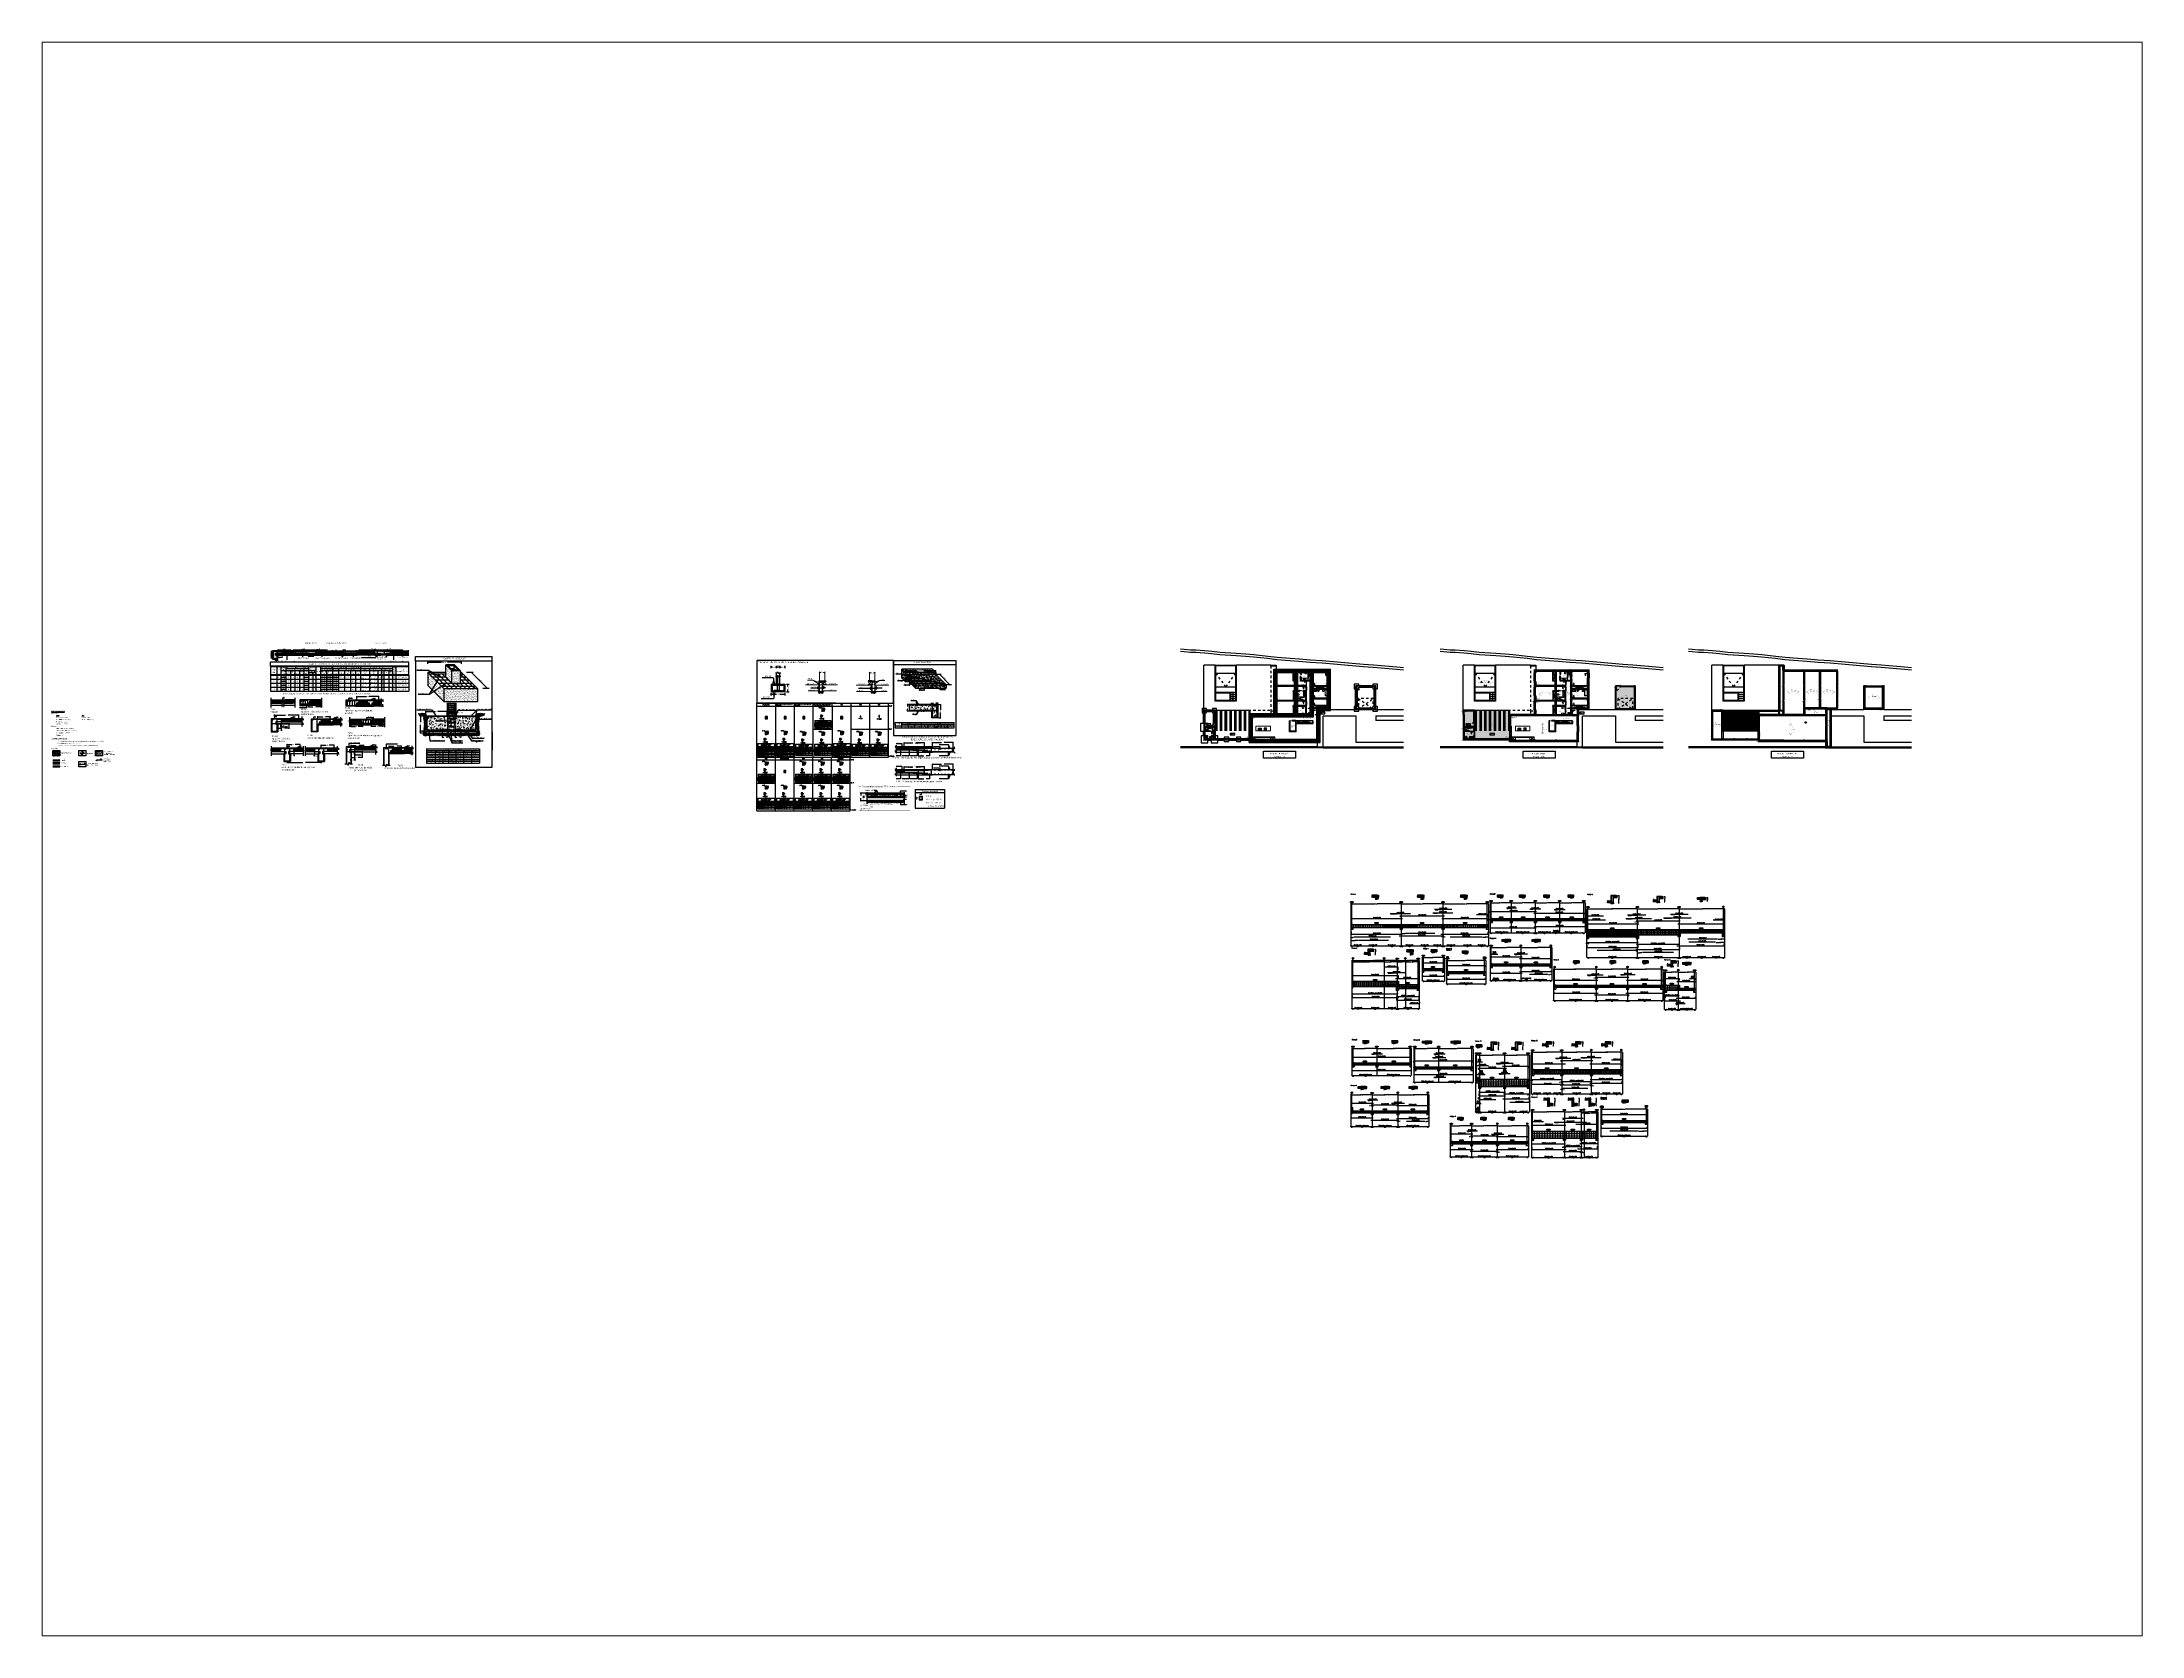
# Paper-space layout 'Layout2' of a CAD drawing. Header units: millimetres. Extents: x 26 to 231, y 20 to 176.
# The model-space entities are those that its viewports show. They can reach past a viewport. Long polylines and large blocks are cut down to what shows.
import ezdxf
from ezdxf.enums import TextEntityAlignment as Align

# ---------------------------------------------------------------- set-up
doc = ezdxf.new("R2010")
doc.units = ezdxf.units.MM
for name, pattern in [('CYPE_PUNTO', [0.075, 0, -0.075]), ('DASHDOT2', [0.5, 0.25, -0.125, 0, -0.125]), ('HIDDEN', [9.525, 6.35, -3.175]), ('LINHA DE CORTE', [0.065, 0, -0.065]), ('PHANTOM2', [31.75, 15.875, -3.175, 3.175, -3.175, 3.175, -3.175]), ('Tracejado', [0.2, 0.1, -0.1]), ('TRAZO_INTERIOR_VIGA', [0.1875, 0.125, -0.0625])]:
    doc.linetypes.add(name, pattern=pattern)
for name, color, linetype in [('.arquitetura', 9, 'Continuous'), ('.Cotagem', 150, 'Continuous'), ('.plantas - estrutura em betão', 8, 'Continuous'), ('.pormenores', 8, 'Continuous'), ('legenda', 8, 'Continuous')]:
    doc.layers.add(name, color=color, linetype=linetype)
for name, color, linetype, lineweight in [('POR_COT_COMPRIMENTO_PROJECTADO', 122, 'Continuous', 0), ('POR_COT_COT_ARM', 3, 'Continuous', 0), ('SEC_COTAS_SEC_DIM_VIGA', 122, 'Continuous', 0), ('SECC_COTAS', 122, 'Continuous', 9), ('VGT_COTAS', 2, 'Continuous', 0)]:
    doc.layers.add(name, color=color, linetype=linetype, lineweight=lineweight)
doc.styles.add('BOstyle1', font='Arial.ttf')
doc.styles.add('CS_Arial', font='Arial.ttf', dxfattribs={"height": 0.2})
doc.styles.add('CS_Isocp', font='')
doc.styles.add('CYPETXT', font='arial', dxfattribs={"height": 0.2})
doc.styles.add('CYPETXT_0.2_romans', font='ROMANS__.TTF', dxfattribs={"height": 0.133333})
doc.styles.add('CYPETXT_romans', font='ROMANS__.TTF', dxfattribs={"height": 0.2})
doc.styles.add('estilo QR', font='Arial Narrow.ttf', dxfattribs={"height": 2})
doc.styles.add('GENERATED_STYLE_2', font='Trebuchet MS.ttf')
doc.styles.add('PL_Arial', font='Arial.ttf', dxfattribs={"height": 0.2})
doc.styles.get("Standard").update_dxf_attribs({"font": 'Arial.ttf'})
doc.styles.add('VERDANA', font='Verdana.ttf')
doc.styles.get('CS_Isocp').set_extended_font_data('Century Gothic')
doc.dimstyles.new('cype_arrow', dxfattribs={"dimtxt": 0.18, "dimasz": 0.15, "dimexe": 0.05, "dimexo": 0.05, "dimgap": 0, "dimtad": 0, "dimdec": 4, "dimzin": 0, "dimdsep": 46, "dimtxsty": 'CYPETXT_0.2_romans', "dimcen": 0.09, "dimadec": 0, "dimazin": 0, "dimtfac": 1, "dimtdec": 4, "dimtofl": 0, "dimtmove": 2, "dimatfit": 3, "dimfxl": 1, "dimtolj": 1, "dimtzin": 0, "dimarcsym": 0})
doc.dimstyles.new('cype_oblique', dxfattribs={"dimtxt": 0.18, "dimasz": 0.18, "dimexe": 0.05, "dimexo": 0.05, "dimgap": 0, "dimtad": 0, "dimdec": 4, "dimzin": 0, "dimdsep": 46, "dimtxsty": 'CYPETXT_0.2_romans', "dimblk": 'OBLIQUE', "dimtsz": 0.04, "dimcen": 0.09, "dimadec": 0, "dimazin": 0, "dimtfac": 1, "dimtdec": 4, "dimtofl": 0, "dimtmove": 2, "dimatfit": 3, "dimfxl": 1, "dimtolj": 1, "dimtzin": 0, "dimarcsym": 0})
doc.dimstyles.new('PL_1-100', dxfattribs={"dimtxt": 0.2, "dimasz": 0.1414, "dimexe": 0.1, "dimexo": 0.1, "dimgap": 0.05, "dimtad": 0, "dimzin": 0, "dimdsep": 46, "dimtxsty": 'PL_Arial', "dimblk1": 'OBLIQUE', "dimblk2": 'OBLIQUE', "dimsah": 1, "dimcen": 0.5, "dimdle": 0.1, "dimclrd": 256, "dimclre": 8, "dimclrt": 256, "dimazin": 0, "dimtfac": 1, "dimtofl": 0, "dimtmove": 2, "dimatfit": 3, "dimldrblk": 'CLOSEDBLANK', "dimfxl": 1, "dimtolj": 1, "dimtzin": 0, "dimarcsym": 0})
pattern_1 = [(45, (2183.72485, 1328.93437), (-0.020205576, 0.020205576), [])]
pattern_2 = [(45, (2183.72485, 1328.07256), (-0.020205576, 0.020205576), [])]
pattern_3 = [(45, (2183.72485, 1326.909102), (-0.020205576, 0.020205576), [])]
pattern_4 = [(45, (2289.163025, 1346.521893), (-0.020205576, 0.020205576), [])]
pattern_5 = [(45, (2289.163025, 1345.975214), (-0.020205576, 0.020205576), [])]
pattern_6 = [(37.5, (2095.58016, 1312.1868), (-0.0144003, 0.4404719), [0, -0.347472, 0, -0.38862, 0, -0.371475]), (7.5, (2095.58016, 1312.1868), (0.404571, 0.6451426), [0, -0.187452, 0, -0.313182, 0, -0.120015]), (327.5, (2095.299, 1312.1868), (0.7118931, 0.0012935), [0, -0.1143, 0, -0.41148, 0, -0.53721]), (317.5, (2095.299, 1312.1868), (0.6872008, 0.2006364), [0, -0.05715, 0, -0.269748, 0, -0.30861])]

# ---------------------------------------------------------------- blocks, each defined once
blk = doc.blocks.new('_Open90')
at = {"color": 0, "linetype": 'ByBlock', "lineweight": -2}
for p, q in [((0, 0), (-1, 0)), ((-0.5, 0.5), (0, 0)), ((0, 0), (-0.5, -0.5))]:
    blk.add_line(p, q, dxfattribs=at)
blk = doc.blocks.new('_OBLIQUE')
at = {"color": 0, "linetype": 'ByBlock'}
blk.add_line((-0.5, -0.5), (0.5, 0.5), dxfattribs=at)
blk = doc.blocks.new('*D39')
at = {"layer": '.pormenores', "color": 8, "lineweight": -2, "transparency": 16777216}
for p, q in [((2308.36, 1344.63), (2306.95, 1344.63)), ((2307.63, 1342.88), (2306.95, 1342.88))]:
    blk.add_line(p, q, dxfattribs=at)
at = {"layer": '.pormenores', "lineweight": -2, "transparency": 16777216}
for p, q in [((2307.05, 1344.73), (2307.05, 1344.06)), ((2307.05, 1342.78), (2307.05, 1343.44))]:
    blk.add_line(p, q, dxfattribs=at)
at = {"layer": 'Defpoints', "color": 0, "transparency": 16777216}
for p in [(2307.05, 1344.63), (2307.73, 1342.88), (2308.46, 1344.63)]:
    blk.add_point(p, dxfattribs=at)
at = {"layer": '.pormenores', "lineweight": -2, "transparency": 16777216, "xscale": 0.1414, "yscale": 0.1414, "zscale": 0.1414}
for p, rotation in [((2307.05, 1344.63), 90), ((2307.05, 1342.88), 270)]:
    blk.add_blockref('_OBLIQUE', p, dxfattribs=dict(at, rotation=rotation))
at = {"layer": '.pormenores', "transparency": 16777216, "insert": (2307.05, 1343.75), "char_height": 0.2, "attachment_point": 5, "rotation": 90, "style": 'PL_Arial'}
blk.add_mtext('\\A1;0.35', dxfattribs=at)
blk = doc.blocks.new('_ClosedBlank')
at = {"layer": '.Cotagem', "color": 0, "linetype": 'Continuous', "lineweight": -2}
for p, q in [((-1, 0.2), (0, 0)), ((-1, 0.2), (-1, -0.2)), ((0, 0), (-1, -0.2))]:
    blk.add_line(p, q, dxfattribs=at)
blk = doc.blocks.new('*D40')
at = {"layer": '.pormenores', "color": 8, "lineweight": -2, "transparency": 16777216}
for p, q in [((2307.92, 1343.63), (2307.63, 1343.63)), ((2308.36, 1342.88), (2307.63, 1342.88))]:
    blk.add_line(p, q, dxfattribs=at)
at = {"layer": '.pormenores', "lineweight": -2, "transparency": 16777216}
for p, q in [((2307.73, 1343.73), (2307.73, 1343.56)), ((2307.73, 1342.78), (2307.73, 1342.94))]:
    blk.add_line(p, q, dxfattribs=at)
at = {"layer": 'Defpoints', "color": 0, "transparency": 16777216}
for p in [(2307.73, 1343.63), (2308.02, 1343.63), (2308.46, 1342.88)]:
    blk.add_point(p, dxfattribs=at)
at = {"layer": '.pormenores', "lineweight": -2, "transparency": 16777216, "xscale": 0.1414, "yscale": 0.1414, "zscale": 0.1414}
for p, rotation in [((2307.73, 1343.63), 90), ((2307.73, 1342.88), 270)]:
    blk.add_blockref('_OBLIQUE', p, dxfattribs=dict(at, rotation=rotation))
at = {"layer": '.pormenores', "transparency": 16777216, "insert": (2307.73, 1343.25), "char_height": 0.2, "attachment_point": 5, "rotation": 90, "style": 'PL_Arial'}
blk.add_mtext('\\A1;0.15', dxfattribs=at)
blk = doc.blocks.new('*D41')
at = {"layer": '.pormenores', "color": 8, "lineweight": -2, "transparency": 16777216}
for p, q in [((2308.13, 1344.63), (2307.63, 1344.63)), ((2307.92, 1343.88), (2307.63, 1343.88))]:
    blk.add_line(p, q, dxfattribs=at)
at = {"layer": '.pormenores', "lineweight": -2, "transparency": 16777216}
for p, q in [((2307.73, 1344.73), (2307.73, 1344.56)), ((2307.73, 1343.78), (2307.73, 1343.94))]:
    blk.add_line(p, q, dxfattribs=at)
at = {"layer": 'Defpoints', "color": 0, "transparency": 16777216}
for p in [(2307.73, 1344.63), (2308.02, 1343.88), (2308.23, 1344.63)]:
    blk.add_point(p, dxfattribs=at)
at = {"layer": '.pormenores', "lineweight": -2, "transparency": 16777216, "xscale": 0.1414, "yscale": 0.1414, "zscale": 0.1414}
for p, rotation in [((2307.73, 1344.63), 90), ((2307.73, 1343.88), 270)]:
    blk.add_blockref('_OBLIQUE', p, dxfattribs=dict(at, rotation=rotation))
at = {"layer": '.pormenores', "transparency": 16777216, "insert": (2307.73, 1344.25), "char_height": 0.2, "attachment_point": 5, "rotation": 90, "style": 'PL_Arial'}
blk.add_mtext('\\A1;0.15', dxfattribs=at)
blk = doc.blocks.new('*D42')
at = {"layer": '.pormenores', "color": 8, "lineweight": -2, "transparency": 16777216}
for p, q in [((2307.92, 1343.88), (2307.63, 1343.88)), ((2307.92, 1343.63), (2307.63, 1343.63))]:
    blk.add_line(p, q, dxfattribs=at)
at = {"layer": '.pormenores', "lineweight": -2, "transparency": 16777216}
blk.add_line((2307.73, 1343.53), (2307.73, 1343.98), dxfattribs=at)
at = {"layer": 'Defpoints', "color": 0, "transparency": 16777216}
for p in [(2307.73, 1343.88), (2308.02, 1343.88), (2308.02, 1343.63)]:
    blk.add_point(p, dxfattribs=at)
at = {"layer": '.pormenores', "lineweight": -2, "transparency": 16777216, "xscale": 0.1414, "yscale": 0.1414, "zscale": 0.1414}
for p, rotation in [((2307.73, 1343.88), 90), ((2307.73, 1343.63), 270)]:
    blk.add_blockref('_OBLIQUE', p, dxfattribs=dict(at, rotation=rotation))
at = {"layer": '.pormenores', "transparency": 16777216, "insert": (2307.45, 1343.75), "char_height": 0.2, "attachment_point": 5, "rotation": 90, "style": 'PL_Arial'}
blk.add_mtext('\\A1;0.05', dxfattribs=at)
blk = doc.blocks.new('FI12_20')
blk.add_hatch(color=256).paths.add_polyline_path([(0.03, 0, 1), (-0.03, 0, 1)])
blk.add_circle((0, 0), 0.03)
blk = doc.blocks.new('PONTO')
at = {"const_width": 0.05}
blk.add_lwpolyline([(-0.025, 0, 1), (0.025, 0, 1)], format="xyb", close=True, dxfattribs=at)
blk = doc.blocks.new('*D43')
at = {"layer": '.pormenores', "color": 8, "lineweight": -2, "transparency": 16777216}
for p, q in [((2308.36, 1344.63), (2308.15, 1344.63)), ((2308.36, 1344.43), (2308.15, 1344.43))]:
    blk.add_line(p, q, dxfattribs=at)
at = {"layer": '.pormenores', "lineweight": -2, "transparency": 16777216}
blk.add_line((2308.25, 1344.73), (2308.25, 1344.33), dxfattribs=at)
at = {"layer": 'Defpoints', "color": 0, "transparency": 16777216}
for p in [(2308.25, 1344.43), (2308.46, 1344.63), (2308.46, 1344.43)]:
    blk.add_point(p, dxfattribs=at)
at = {"layer": '.pormenores', "lineweight": -2, "transparency": 16777216, "xscale": 0.1414, "yscale": 0.1414, "zscale": 0.1414}
for p, rotation in [((2308.25, 1344.63), 90), ((2308.25, 1344.43), 270)]:
    blk.add_blockref('_OBLIQUE', p, dxfattribs=dict(at, rotation=rotation))
at = {"layer": '.pormenores', "transparency": 16777216, "insert": (2308.24, 1344.06), "char_height": 0.2, "attachment_point": 5, "rotation": 90, "style": 'PL_Arial'}
blk.add_mtext('\\A1;0.03', dxfattribs=at)
blk = doc.blocks.new('sfgs')
at = {"layer": '.arquitetura', "ltscale": 0.1}
for p, q in [((529.34, -144.8), (529.34, -134.5)), ((531.94, -134.5), (529.34, -134.5)), ((544.69, -134.5), (536.74, -134.5))]:
    blk.add_line(p, q, dxfattribs=at)
at = {"layer": '.arquitetura', "linetype": 'Continuous'}
for p, q in [((544.69, -144.8), (544.69, -134.5)), ((544.69, -134.5), (545.94, -134.5)), ((545.94, -134.5), (545.94, -135.65)), ((544.84, -144.8), (544.84, -134.65)), ((544.84, -134.65), (545.59, -134.65)), ((545.59, -134.65), (545.59, -135.65)), ((529.34, -151.65), (529.34, -144.8)), ((531.94, -144.8), (529.34, -144.8)), ((529.49, -151.5), (529.49, -144.95)), ((531.79, -144.95), (529.49, -144.95)), ((531.79, -144.95), (531.79, -149.55)), ((531.94, -144.8), (544.69, -144.8)), ((531.94, -144.8), (531.94, -149.4)), ((531.94, -145), (539.94, -145)), ((531.94, -145.2), (539.94, -145.2)), ((531.94, -145.26), (539.94, -145.26)), ((531.94, -145.46), (539.94, -145.46)), ((531.94, -145.52), (539.94, -145.52)), ((531.94, -145.72), (539.94, -145.72)), ((531.94, -145.78), (539.94, -145.78)), ((531.94, -145.99), (539.94, -145.99)), ((531.94, -146.05), (539.94, -146.05)), ((531.94, -146.25), (539.94, -146.25)), ((531.94, -146.31), (539.94, -146.31)), ((531.94, -146.51), (539.94, -146.51)), ((531.94, -146.57), (539.94, -146.57)), ((531.94, -146.77), (539.94, -146.77)), ((531.94, -146.83), (539.94, -146.83)), ((531.94, -147.04), (539.94, -147.04)), ((531.94, -147.1), (539.94, -147.1)), ((531.94, -147.3), (539.94, -147.3)), ((531.94, -147.36), (539.94, -147.36)), ((531.94, -147.56), (539.94, -147.56)), ((531.94, -147.62), (539.94, -147.62)), ((531.94, -147.82), (539.94, -147.82)), ((531.94, -147.88), (539.94, -147.88)), ((531.94, -148.09), (539.94, -148.09)), ((531.94, -148.15), (539.94, -148.15)), ((531.94, -148.35), (539.94, -148.35)), ((531.94, -148.41), (539.94, -148.41)), ((531.94, -148.61), (539.94, -148.61)), ((531.94, -148.67), (539.94, -148.67)), ((531.94, -148.87), (539.94, -148.87)), ((539.94, -145), (539.94, -152)), ((550.48, -145.8), (539.94, -145.8)), ((540.09, -144.95), (544.69, -144.95)), ((540.09, -144.95), (540.09, -145.8)), ((550.63, -145.95), (540.09, -145.95)), ((540.09, -145.95), (540.09, -151.85)), ((544.69, -145.8), (544.69, -144.95)), ((544.84, -144.8), (545.59, -144.8)), ((544.84, -144.95), (545.59, -144.95)), ((544.84, -145.8), (544.84, -144.95)), ((555.74, -144.3), (550.48, -144.3)), ((550.48, -144.3), (550.48, -145.8)), ((555.59, -144.45), (550.63, -144.45)), ((550.63, -144.45), (550.63, -145.95)), ((555.59, -151.85), (555.59, -144.45)), ((555.74, -152), (555.74, -144.3)), ((556.49, -153.3), (556.49, -144.65)), ((556.64, -153.45), (556.64, -144.65)), ((556.64, -146.15), (564.14, -146.15)), ((558.14, -144.65), (564.14, -144.65)), ((564.14, -146.15), (564.14, -152.15)), ((568.69, -144.65), (575.07, -144.65)), ((568.69, -146.15), (568.69, -147.2)), ((568.69, -146.15), (575.07, -146.15)), ((575.07, -147.2), (568.69, -147.2)), ((555.39, -153.2), (524.05, -153.2)), ((555.39, -153.45), (524.05, -153.45)), ((539.94, -151.65), (529.34, -151.65)), ((539.94, -151.5), (529.49, -151.5)), ((531.79, -149.55), (539.94, -149.55)), ((531.94, -148.93), (539.94, -148.93)), ((531.94, -149.13), (539.94, -149.13)), ((531.94, -149.19), (539.94, -149.19)), ((531.94, -149.4), (539.94, -149.4)), ((539.94, -152), (555.74, -152)), ((540.09, -151.85), (555.59, -151.85)), ((555.39, -152), (555.39, -153.45)), ((555.39, -153.45), (556.64, -153.45)), ((555.74, -152), (555.74, -153.3)), ((555.74, -153.3), (556.49, -153.3)), ((556.64, -153.2), (575.07, -153.2)), ((556.64, -153.45), (575.07, -153.45)), ((564.14, -152.15), (575.07, -152.15))]:
    blk.add_line(p, q, dxfattribs=at)
at = {"layer": '.arquitetura', "color": 8, "linetype": 'Tracejado', "ltscale": 0.1}
for p in [(532.09, -136.4), (536.59, -136.4)]:
    blk.add_line(p, (534.34, -139.5), dxfattribs=at)
at = {"layer": '.arquitetura', "color": 8, "ltscale": 0.1}
for p, q in [((532.09, -136.4), (536.59, -136.4)), ((532.08, -139.5), (536.59, -139.5)), ((532.08, -140.7), (535.46, -140.7)), ((532.08, -140.85), (535.31, -140.85)), ((535.31, -140.85), (535.31, -142.6)), ((535.46, -140.7), (535.46, -142.6)), ((535.46, -140.7), (536.59, -140.7)), ((535.46, -141.17), (536.59, -141.17)), ((535.46, -141.65), (536.59, -141.65)), ((535.46, -142.12), (536.59, -142.12))]:
    blk.add_line(p, q, dxfattribs=at)
at = {"layer": '.arquitetura', "linetype": 'Continuous', "flags": 128}
blk.add_lwpolyline([(575.07, -135.12), (573.48, -134.98), (568.17, -134.53), (565.87, -134.36), (559.89, -133.88), (556.45, -133.58), (553.73, -133.37), (551.15, -133.15), (549.08, -133.03), (546.15, -132.75), (543.99, -132.52), (540.78, -132.19), (538.96, -132.04), (536.79, -131.87), (533.07, -131.66), (531.18, -131.42), (529.55, -131.24), (527.52, -131.11), (526.35, -131.09), (524.89, -130.96), (524.05, -130.89)], dxfattribs=at)
at = {"layer": '.arquitetura', "linetype": 'Continuous'}
for points in [[(575.07, -135.65), (573.43, -135.51), (568.13, -135.05), (565.83, -134.88), (559.85, -134.4), (556.41, -134.1), (553.69, -133.9), (551.11, -133.67), (549.04, -133.55), (546.09, -133.28), (543.93, -133.04), (540.73, -132.71), (538.92, -132.56), (536.76, -132.39), (533.02, -132.18), (531.12, -131.95), (529.51, -131.76), (527.5, -131.63), (526.32, -131.61), (524.84, -131.48), (524.05, -131.41)], [(555.74, -144.65), (558.14, -144.65), (558.14, -135.65), (545.59, -135.65), (545.59, -145.8)], [(555.74, -144.5), (557.99, -144.5), (557.99, -135.8), (545.74, -135.8), (545.74, -145.8)]]:
    blk.add_lwpolyline(points, dxfattribs=at)
at = {"layer": '.arquitetura', "color": 8, "ltscale": 0.1}
blk.add_lwpolyline([(531.94, -134.5), (536.74, -134.5), (536.74, -142.75), (531.94, -142.75)], close=True, dxfattribs=at)
for points in [[(532.09, -140.7), (532.09, -134.65), (536.59, -134.65), (536.59, -142.6), (535.46, -142.6)], [(535.31, -142.6), (532.09, -142.6), (532.09, -140.85)]]:
    blk.add_lwpolyline(points, dxfattribs=at)
at = {"layer": '.arquitetura', "linetype": 'Continuous'}
for points in [[(564.14, -139.25), (568.69, -139.25), (568.69, -144.65), (564.14, -144.65)], [(564.29, -139.4), (568.54, -139.4), (568.54, -144.5), (564.29, -144.5)]]:
    blk.add_lwpolyline(points, close=True, dxfattribs=at)
blk.add_circle((550.84, -147.65), 0.175, dxfattribs=at)
blk = doc.blocks.new('*D47')
at = {"layer": 'Defpoints', "color": 0, "transparency": 16777216}
for p in [(2306.36, 1332.11), (2306.86, 1332.11), (2306.86, 1331.93)]:
    blk.add_point(p, dxfattribs=at)
at = {"layer": 'SECC_COTAS', "color": 0, "lineweight": -2, "transparency": 16777216}
for p, q in [((2306.4, 1331.97), (2306.32, 1331.89)), ((2306.36, 1332.06), (2306.36, 1331.88)), ((2306.36, 1331.93), (2306.5, 1331.93)), ((2306.86, 1331.93), (2306.72, 1331.93)), ((2306.82, 1331.89), (2306.9, 1331.97)), ((2306.86, 1332.06), (2306.86, 1331.88))]:
    blk.add_line(p, q, dxfattribs=at)
at = {"layer": 'SECC_COTAS', "color": 0, "transparency": 16777216, "insert": (2306.61, 1331.93), "char_height": 0.133, "attachment_point": 5, "style": 'CYPETXT_0.2_romans'}
blk.add_mtext('\\A1;25', dxfattribs=at)
blk = doc.blocks.new('*D48')
at = {"layer": 'Defpoints', "color": 0, "transparency": 16777216}
for p in [(2306.86, 1332.61), (2306.86, 1332.11), (2307.04, 1332.61)]:
    blk.add_point(p, dxfattribs=at)
at = {"layer": 'SECC_COTAS', "color": 0, "lineweight": -2, "transparency": 16777216}
for p, q in [((2306.91, 1332.61), (2307.09, 1332.61)), ((2306.91, 1332.11), (2307.09, 1332.11)), ((2307.08, 1332.57), (2307, 1332.65)), ((2307, 1332.15), (2307.08, 1332.07)), ((2307.04, 1332.61), (2307.04, 1332.47)), ((2307.04, 1332.11), (2307.04, 1332.25))]:
    blk.add_line(p, q, dxfattribs=at)
at = {"layer": 'SECC_COTAS', "color": 0, "transparency": 16777216, "insert": (2307.04, 1332.36), "char_height": 0.133, "attachment_point": 5, "rotation": 90, "style": 'CYPETXT_0.2_romans'}
blk.add_mtext('\\A1;25', dxfattribs=at)
blk = doc.blocks.new('*D49')
at = {"layer": 'Defpoints', "color": 0, "transparency": 16777216}
for p in [(2293.44, 1326.82), (2293.94, 1326.82), (2293.94, 1326.64)]:
    blk.add_point(p, dxfattribs=at)
at = {"layer": 'SECC_COTAS', "color": 0, "lineweight": -2, "transparency": 16777216}
for p, q in [((2293.48, 1326.68), (2293.4, 1326.6)), ((2293.44, 1326.77), (2293.44, 1326.59)), ((2293.44, 1326.64), (2293.58, 1326.64)), ((2293.94, 1326.64), (2293.8, 1326.64)), ((2293.9, 1326.6), (2293.98, 1326.68)), ((2293.94, 1326.77), (2293.94, 1326.59))]:
    blk.add_line(p, q, dxfattribs=at)
at = {"layer": 'SECC_COTAS', "color": 0, "transparency": 16777216, "insert": (2293.69, 1326.64), "char_height": 0.133, "attachment_point": 5, "style": 'CYPETXT_0.2_romans'}
blk.add_mtext('\\A1;25', dxfattribs=at)
blk = doc.blocks.new('*D50')
at = {"layer": 'Defpoints', "color": 0, "transparency": 16777216}
for p in [(2293.94, 1327.32), (2293.94, 1326.82), (2294.12, 1327.32)]:
    blk.add_point(p, dxfattribs=at)
at = {"layer": 'SECC_COTAS', "color": 0, "lineweight": -2, "transparency": 16777216}
for p, q in [((2293.99, 1327.32), (2294.17, 1327.32)), ((2293.99, 1326.82), (2294.17, 1326.82)), ((2294.16, 1327.28), (2294.08, 1327.36)), ((2294.08, 1326.86), (2294.16, 1326.78)), ((2294.12, 1327.32), (2294.12, 1327.18)), ((2294.12, 1326.82), (2294.12, 1326.96))]:
    blk.add_line(p, q, dxfattribs=at)
at = {"layer": 'SECC_COTAS', "color": 0, "transparency": 16777216, "insert": (2294.12, 1327.07), "char_height": 0.133, "attachment_point": 5, "rotation": 90, "style": 'CYPETXT_0.2_romans'}
blk.add_mtext('\\A1;25', dxfattribs=at)
blk = doc.blocks.new('*D51')
at = {"layer": 'Defpoints', "color": 0, "transparency": 16777216}
for p in [(2297.75, 1326.82), (2298.25, 1326.82), (2298.25, 1326.64)]:
    blk.add_point(p, dxfattribs=at)
at = {"layer": 'SECC_COTAS', "color": 0, "lineweight": -2, "transparency": 16777216}
for p, q in [((2297.79, 1326.68), (2297.71, 1326.6)), ((2297.75, 1326.77), (2297.75, 1326.59)), ((2297.75, 1326.64), (2297.89, 1326.64)), ((2298.25, 1326.64), (2298.11, 1326.64)), ((2298.21, 1326.6), (2298.29, 1326.68)), ((2298.25, 1326.77), (2298.25, 1326.59))]:
    blk.add_line(p, q, dxfattribs=at)
at = {"layer": 'SECC_COTAS', "color": 0, "transparency": 16777216, "insert": (2298, 1326.64), "char_height": 0.133, "attachment_point": 5, "style": 'CYPETXT_0.2_romans'}
blk.add_mtext('\\A1;25', dxfattribs=at)
blk = doc.blocks.new('*D52')
at = {"layer": 'Defpoints', "color": 0, "transparency": 16777216}
for p in [(2298.25, 1327.32), (2298.25, 1326.82), (2298.43, 1327.32)]:
    blk.add_point(p, dxfattribs=at)
at = {"layer": 'SECC_COTAS', "color": 0, "lineweight": -2, "transparency": 16777216}
for p, q in [((2298.3, 1327.32), (2298.48, 1327.32)), ((2298.3, 1326.82), (2298.48, 1326.82)), ((2298.47, 1327.28), (2298.39, 1327.36)), ((2298.39, 1326.86), (2298.47, 1326.78)), ((2298.43, 1327.32), (2298.43, 1327.18)), ((2298.43, 1326.82), (2298.43, 1326.96))]:
    blk.add_line(p, q, dxfattribs=at)
at = {"layer": 'SECC_COTAS', "color": 0, "transparency": 16777216, "insert": (2298.43, 1327.07), "char_height": 0.133, "attachment_point": 5, "rotation": 90, "style": 'CYPETXT_0.2_romans'}
blk.add_mtext('\\A1;25', dxfattribs=at)
blk = doc.blocks.new('*D53')
at = {"layer": 'Defpoints', "color": 0, "transparency": 16777216}
for p in [(2302.04, 1326.63), (2302.54, 1326.63), (2302.54, 1326.46)]:
    blk.add_point(p, dxfattribs=at)
at = {"layer": 'SECC_COTAS', "color": 0, "lineweight": -2, "transparency": 16777216}
for p, q in [((2302.08, 1326.5), (2302, 1326.42)), ((2302.04, 1326.58), (2302.04, 1326.41)), ((2302.04, 1326.46), (2302.18, 1326.46)), ((2302.54, 1326.46), (2302.4, 1326.46)), ((2302.5, 1326.42), (2302.58, 1326.5)), ((2302.54, 1326.58), (2302.54, 1326.41))]:
    blk.add_line(p, q, dxfattribs=at)
at = {"layer": 'SECC_COTAS', "color": 0, "transparency": 16777216, "insert": (2302.29, 1326.46), "char_height": 0.133, "attachment_point": 5, "style": 'CYPETXT_0.2_romans'}
blk.add_mtext('\\A1;25', dxfattribs=at)
blk = doc.blocks.new('*D54')
at = {"layer": 'Defpoints', "color": 0, "transparency": 16777216}
for p in [(2302.54, 1327.13), (2302.54, 1326.63), (2302.72, 1327.13)]:
    blk.add_point(p, dxfattribs=at)
at = {"layer": 'SECC_COTAS', "color": 0, "lineweight": -2, "transparency": 16777216}
for p, q in [((2302.59, 1327.13), (2302.77, 1327.13)), ((2302.59, 1326.63), (2302.77, 1326.63)), ((2302.76, 1327.09), (2302.68, 1327.17)), ((2302.68, 1326.67), (2302.76, 1326.59)), ((2302.72, 1327.13), (2302.72, 1327)), ((2302.72, 1326.63), (2302.72, 1326.77))]:
    blk.add_line(p, q, dxfattribs=at)
at = {"layer": 'SECC_COTAS', "color": 0, "transparency": 16777216, "insert": (2302.72, 1326.88), "char_height": 0.133, "attachment_point": 5, "rotation": 90, "style": 'CYPETXT_0.2_romans'}
blk.add_mtext('\\A1;25', dxfattribs=at)
blk = doc.blocks.new('*D55')
at = {"layer": 'Defpoints', "color": 0, "transparency": 16777216}
for p in [(2306.36, 1326.63), (2306.86, 1326.63), (2306.86, 1326.46)]:
    blk.add_point(p, dxfattribs=at)
at = {"layer": 'SECC_COTAS', "color": 0, "lineweight": -2, "transparency": 16777216}
for p, q in [((2306.4, 1326.5), (2306.32, 1326.42)), ((2306.36, 1326.58), (2306.36, 1326.41)), ((2306.36, 1326.46), (2306.5, 1326.46)), ((2306.86, 1326.46), (2306.72, 1326.46)), ((2306.82, 1326.42), (2306.9, 1326.5)), ((2306.86, 1326.58), (2306.86, 1326.41))]:
    blk.add_line(p, q, dxfattribs=at)
at = {"layer": 'SECC_COTAS', "color": 0, "transparency": 16777216, "insert": (2306.61, 1326.46), "char_height": 0.133, "attachment_point": 5, "style": 'CYPETXT_0.2_romans'}
blk.add_mtext('\\A1;25', dxfattribs=at)
blk = doc.blocks.new('*D56')
at = {"layer": 'Defpoints', "color": 0, "transparency": 16777216}
for p in [(2306.86, 1327.13), (2306.86, 1326.63), (2307.04, 1327.13)]:
    blk.add_point(p, dxfattribs=at)
at = {"layer": 'SECC_COTAS', "color": 0, "lineweight": -2, "transparency": 16777216}
for p, q in [((2306.91, 1327.13), (2307.09, 1327.13)), ((2306.91, 1326.63), (2307.09, 1326.63)), ((2307.08, 1327.09), (2307, 1327.17)), ((2307, 1326.67), (2307.08, 1326.59)), ((2307.04, 1327.13), (2307.04, 1327)), ((2307.04, 1326.63), (2307.04, 1326.77))]:
    blk.add_line(p, q, dxfattribs=at)
at = {"layer": 'SECC_COTAS', "color": 0, "transparency": 16777216, "insert": (2307.04, 1326.88), "char_height": 0.133, "attachment_point": 5, "rotation": 90, "style": 'CYPETXT_0.2_romans'}
blk.add_mtext('\\A1;25', dxfattribs=at)
blk = doc.blocks.new('*D57')
at = {"layer": 'Defpoints', "color": 0, "transparency": 16777216}
for p in [(2310.7, 1326.82), (2311.2, 1326.82), (2311.2, 1326.64)]:
    blk.add_point(p, dxfattribs=at)
at = {"layer": 'SECC_COTAS', "color": 0, "lineweight": -2, "transparency": 16777216}
for p, q in [((2310.74, 1326.68), (2310.66, 1326.6)), ((2310.7, 1326.77), (2310.7, 1326.59)), ((2310.7, 1326.64), (2310.84, 1326.64)), ((2311.2, 1326.64), (2311.06, 1326.64)), ((2311.16, 1326.6), (2311.24, 1326.68)), ((2311.2, 1326.77), (2311.2, 1326.59))]:
    blk.add_line(p, q, dxfattribs=at)
at = {"layer": 'SECC_COTAS', "color": 0, "transparency": 16777216, "insert": (2310.95, 1326.64), "char_height": 0.133, "attachment_point": 5, "style": 'CYPETXT_0.2_romans'}
blk.add_mtext('\\A1;25', dxfattribs=at)
blk = doc.blocks.new('*D58')
at = {"layer": 'Defpoints', "color": 0, "transparency": 16777216}
for p in [(2311.2, 1327.32), (2311.2, 1326.82), (2311.38, 1327.32)]:
    blk.add_point(p, dxfattribs=at)
at = {"layer": 'SECC_COTAS', "color": 0, "lineweight": -2, "transparency": 16777216}
for p, q in [((2311.25, 1327.32), (2311.43, 1327.32)), ((2311.25, 1326.82), (2311.43, 1326.82)), ((2311.42, 1327.28), (2311.34, 1327.36)), ((2311.34, 1326.86), (2311.42, 1326.78)), ((2311.38, 1327.32), (2311.38, 1327.18)), ((2311.38, 1326.82), (2311.38, 1326.96))]:
    blk.add_line(p, q, dxfattribs=at)
at = {"layer": 'SECC_COTAS', "color": 0, "transparency": 16777216, "insert": (2311.38, 1327.07), "char_height": 0.133, "attachment_point": 5, "rotation": 90, "style": 'CYPETXT_0.2_romans'}
blk.add_mtext('\\A1;25', dxfattribs=at)
blk = doc.blocks.new('*D59')
at = {"layer": 'Defpoints', "color": 0, "transparency": 16777216}
for p in [(2314.99, 1326.63), (2315.49, 1326.63), (2315.49, 1326.46)]:
    blk.add_point(p, dxfattribs=at)
at = {"layer": 'SECC_COTAS', "color": 0, "lineweight": -2, "transparency": 16777216}
for p, q in [((2315.03, 1326.5), (2314.95, 1326.42)), ((2314.99, 1326.58), (2314.99, 1326.41)), ((2314.99, 1326.46), (2315.13, 1326.46)), ((2315.49, 1326.46), (2315.35, 1326.46)), ((2315.45, 1326.42), (2315.53, 1326.5)), ((2315.49, 1326.58), (2315.49, 1326.41))]:
    blk.add_line(p, q, dxfattribs=at)
at = {"layer": 'SECC_COTAS', "color": 0, "transparency": 16777216, "insert": (2315.24, 1326.46), "char_height": 0.133, "attachment_point": 5, "style": 'CYPETXT_0.2_romans'}
blk.add_mtext('\\A1;25', dxfattribs=at)
blk = doc.blocks.new('*D60')
at = {"layer": 'Defpoints', "color": 0, "transparency": 16777216}
for p in [(2315.49, 1327.13), (2315.49, 1326.63), (2315.67, 1327.13)]:
    blk.add_point(p, dxfattribs=at)
at = {"layer": 'SECC_COTAS', "color": 0, "lineweight": -2, "transparency": 16777216}
for p, q in [((2315.54, 1327.13), (2315.72, 1327.13)), ((2315.54, 1326.63), (2315.72, 1326.63)), ((2315.71, 1327.09), (2315.63, 1327.17)), ((2315.63, 1326.67), (2315.71, 1326.59)), ((2315.67, 1327.13), (2315.67, 1327)), ((2315.67, 1326.63), (2315.67, 1326.77))]:
    blk.add_line(p, q, dxfattribs=at)
at = {"layer": 'SECC_COTAS', "color": 0, "transparency": 16777216, "insert": (2315.67, 1326.88), "char_height": 0.133, "attachment_point": 5, "rotation": 90, "style": 'CYPETXT_0.2_romans'}
blk.add_mtext('\\A1;25', dxfattribs=at)
blk = doc.blocks.new('*D61')
at = {"layer": 'Defpoints', "color": 0, "transparency": 16777216}
for p in [(2319.26, 1326.63), (2319.76, 1326.63), (2319.76, 1326.46)]:
    blk.add_point(p, dxfattribs=at)
at = {"layer": 'SECC_COTAS', "color": 0, "lineweight": -2, "transparency": 16777216}
for p, q in [((2319.3, 1326.5), (2319.22, 1326.42)), ((2319.26, 1326.58), (2319.26, 1326.41)), ((2319.26, 1326.46), (2319.4, 1326.46)), ((2319.76, 1326.46), (2319.62, 1326.46)), ((2319.72, 1326.42), (2319.8, 1326.5)), ((2319.76, 1326.58), (2319.76, 1326.41))]:
    blk.add_line(p, q, dxfattribs=at)
at = {"layer": 'SECC_COTAS', "color": 0, "transparency": 16777216, "insert": (2319.51, 1326.46), "char_height": 0.133, "attachment_point": 5, "style": 'CYPETXT_0.2_romans'}
blk.add_mtext('\\A1;25', dxfattribs=at)
blk = doc.blocks.new('*D62')
at = {"layer": 'Defpoints', "color": 0, "transparency": 16777216}
for p in [(2319.76, 1327.13), (2319.76, 1326.63), (2319.94, 1327.13)]:
    blk.add_point(p, dxfattribs=at)
at = {"layer": 'SECC_COTAS', "color": 0, "lineweight": -2, "transparency": 16777216}
for p, q in [((2319.81, 1327.13), (2319.99, 1327.13)), ((2319.81, 1326.63), (2319.99, 1326.63)), ((2319.98, 1327.09), (2319.9, 1327.17)), ((2319.9, 1326.67), (2319.98, 1326.59)), ((2319.94, 1327.13), (2319.94, 1327)), ((2319.94, 1326.63), (2319.94, 1326.77))]:
    blk.add_line(p, q, dxfattribs=at)
at = {"layer": 'SECC_COTAS', "color": 0, "transparency": 16777216, "insert": (2319.94, 1326.88), "char_height": 0.133, "attachment_point": 5, "rotation": 90, "style": 'CYPETXT_0.2_romans'}
blk.add_mtext('\\A1;25', dxfattribs=at)
blk = doc.blocks.new('*D63')
at = {"layer": 'Defpoints', "color": 0, "transparency": 16777216}
for p in [(2294.71, 1314.17), (2295.21, 1314.17), (2295.21, 1314)]:
    blk.add_point(p, dxfattribs=at)
at = {"layer": 'SECC_COTAS', "color": 0, "lineweight": -2, "transparency": 16777216}
for p, q in [((2294.75, 1314.04), (2294.67, 1313.96)), ((2294.71, 1314.12), (2294.71, 1313.95)), ((2294.71, 1314), (2294.85, 1314)), ((2295.21, 1314), (2295.07, 1314)), ((2295.17, 1313.96), (2295.25, 1314.04)), ((2295.21, 1314.12), (2295.21, 1313.95))]:
    blk.add_line(p, q, dxfattribs=at)
at = {"layer": 'SECC_COTAS', "color": 0, "transparency": 16777216, "insert": (2294.96, 1314), "char_height": 0.133, "attachment_point": 5, "style": 'CYPETXT_0.2_romans'}
blk.add_mtext('\\A1;25', dxfattribs=at)
blk = doc.blocks.new('*D64')
at = {"layer": 'Defpoints', "color": 0, "transparency": 16777216}
for p in [(2295.21, 1314.67), (2295.21, 1314.17), (2295.39, 1314.67)]:
    blk.add_point(p, dxfattribs=at)
at = {"layer": 'SECC_COTAS', "color": 0, "lineweight": -2, "transparency": 16777216}
for p, q in [((2295.26, 1314.67), (2295.44, 1314.67)), ((2295.26, 1314.17), (2295.44, 1314.17)), ((2295.43, 1314.63), (2295.35, 1314.71)), ((2295.35, 1314.21), (2295.43, 1314.13)), ((2295.39, 1314.67), (2295.39, 1314.53)), ((2295.39, 1314.17), (2295.39, 1314.31))]:
    blk.add_line(p, q, dxfattribs=at)
at = {"layer": 'SECC_COTAS', "color": 0, "transparency": 16777216, "insert": (2295.39, 1314.42), "char_height": 0.133, "attachment_point": 5, "rotation": 90, "style": 'CYPETXT_0.2_romans'}
blk.add_mtext('\\A1;25', dxfattribs=at)
blk = doc.blocks.new('*D65')
at = {"layer": 'Defpoints', "color": 0, "transparency": 16777216}
for p in [(2303.25, 1314.17), (2303.75, 1314.17), (2303.75, 1314)]:
    blk.add_point(p, dxfattribs=at)
at = {"layer": 'SECC_COTAS', "color": 0, "lineweight": -2, "transparency": 16777216}
for p, q in [((2303.29, 1314.04), (2303.21, 1313.96)), ((2303.25, 1314.12), (2303.25, 1313.95)), ((2303.25, 1314), (2303.39, 1314)), ((2303.75, 1314), (2303.61, 1314)), ((2303.71, 1313.96), (2303.79, 1314.04)), ((2303.75, 1314.12), (2303.75, 1313.95))]:
    blk.add_line(p, q, dxfattribs=at)
at = {"layer": 'SECC_COTAS', "color": 0, "transparency": 16777216, "insert": (2303.5, 1314), "char_height": 0.133, "attachment_point": 5, "style": 'CYPETXT_0.2_romans'}
blk.add_mtext('\\A1;25', dxfattribs=at)
blk = doc.blocks.new('*D66')
at = {"layer": 'Defpoints', "color": 0, "transparency": 16777216}
for p in [(2303.75, 1314.67), (2303.75, 1314.17), (2303.93, 1314.67)]:
    blk.add_point(p, dxfattribs=at)
at = {"layer": 'SECC_COTAS', "color": 0, "lineweight": -2, "transparency": 16777216}
for p, q in [((2303.8, 1314.67), (2303.98, 1314.67)), ((2303.8, 1314.17), (2303.98, 1314.17)), ((2303.97, 1314.63), (2303.89, 1314.71)), ((2303.89, 1314.21), (2303.97, 1314.13)), ((2303.93, 1314.67), (2303.93, 1314.53)), ((2303.93, 1314.17), (2303.93, 1314.31))]:
    blk.add_line(p, q, dxfattribs=at)
at = {"layer": 'SECC_COTAS', "color": 0, "transparency": 16777216, "insert": (2303.93, 1314.42), "char_height": 0.133, "attachment_point": 5, "rotation": 90, "style": 'CYPETXT_0.2_romans'}
blk.add_mtext('\\A1;25', dxfattribs=at)
blk = doc.blocks.new('*D67')
at = {"layer": 'Defpoints', "color": 0, "transparency": 16777216}
for p in [(2307.52, 1314.17), (2308.02, 1314.17), (2308.02, 1314)]:
    blk.add_point(p, dxfattribs=at)
at = {"layer": 'SECC_COTAS', "color": 0, "lineweight": -2, "transparency": 16777216}
for p, q in [((2307.56, 1314.04), (2307.48, 1313.96)), ((2307.52, 1314.12), (2307.52, 1313.95)), ((2307.52, 1314), (2307.66, 1314)), ((2308.02, 1314), (2307.88, 1314)), ((2307.98, 1313.96), (2308.06, 1314.04)), ((2308.02, 1314.12), (2308.02, 1313.95))]:
    blk.add_line(p, q, dxfattribs=at)
at = {"layer": 'SECC_COTAS', "color": 0, "transparency": 16777216, "insert": (2307.77, 1314), "char_height": 0.133, "attachment_point": 5, "style": 'CYPETXT_0.2_romans'}
blk.add_mtext('\\A1;25', dxfattribs=at)
blk = doc.blocks.new('*D68')
at = {"layer": 'Defpoints', "color": 0, "transparency": 16777216}
for p in [(2308.02, 1314.67), (2308.02, 1314.17), (2308.2, 1314.67)]:
    blk.add_point(p, dxfattribs=at)
at = {"layer": 'SECC_COTAS', "color": 0, "lineweight": -2, "transparency": 16777216}
for p, q in [((2308.07, 1314.67), (2308.25, 1314.67)), ((2308.07, 1314.17), (2308.25, 1314.17)), ((2308.24, 1314.63), (2308.16, 1314.71)), ((2308.16, 1314.21), (2308.24, 1314.13)), ((2308.2, 1314.67), (2308.2, 1314.53)), ((2308.2, 1314.17), (2308.2, 1314.31))]:
    blk.add_line(p, q, dxfattribs=at)
at = {"layer": 'SECC_COTAS', "color": 0, "transparency": 16777216, "insert": (2308.2, 1314.42), "char_height": 0.133, "attachment_point": 5, "rotation": 90, "style": 'CYPETXT_0.2_romans'}
blk.add_mtext('\\A1;25', dxfattribs=at)
blk = doc.blocks.new('*D69')
at = {"layer": 'Defpoints', "color": 0, "transparency": 16777216}
for p in [(2311.79, 1314.17), (2312.29, 1314.17), (2312.29, 1314)]:
    blk.add_point(p, dxfattribs=at)
at = {"layer": 'SECC_COTAS', "color": 0, "lineweight": -2, "transparency": 16777216}
for p, q in [((2311.83, 1314.04), (2311.75, 1313.96)), ((2311.79, 1314.12), (2311.79, 1313.95)), ((2311.79, 1314), (2311.93, 1314)), ((2312.29, 1314), (2312.15, 1314)), ((2312.25, 1313.96), (2312.33, 1314.04)), ((2312.29, 1314.12), (2312.29, 1313.95))]:
    blk.add_line(p, q, dxfattribs=at)
at = {"layer": 'SECC_COTAS', "color": 0, "transparency": 16777216, "insert": (2312.04, 1314), "char_height": 0.133, "attachment_point": 5, "style": 'CYPETXT_0.2_romans'}
blk.add_mtext('\\A1;25', dxfattribs=at)
blk = doc.blocks.new('*D70')
at = {"layer": 'Defpoints', "color": 0, "transparency": 16777216}
for p in [(2312.29, 1314.67), (2312.29, 1314.17), (2312.47, 1314.67)]:
    blk.add_point(p, dxfattribs=at)
at = {"layer": 'SECC_COTAS', "color": 0, "lineweight": -2, "transparency": 16777216}
for p, q in [((2312.34, 1314.67), (2312.52, 1314.67)), ((2312.34, 1314.17), (2312.52, 1314.17)), ((2312.51, 1314.63), (2312.43, 1314.71)), ((2312.43, 1314.21), (2312.51, 1314.13)), ((2312.47, 1314.67), (2312.47, 1314.53)), ((2312.47, 1314.17), (2312.47, 1314.31))]:
    blk.add_line(p, q, dxfattribs=at)
at = {"layer": 'SECC_COTAS', "color": 0, "transparency": 16777216, "insert": (2312.47, 1314.42), "char_height": 0.133, "attachment_point": 5, "rotation": 90, "style": 'CYPETXT_0.2_romans'}
blk.add_mtext('\\A1;25', dxfattribs=at)
blk = doc.blocks.new('*D71')
at = {"layer": 'Defpoints', "color": 0, "transparency": 16777216}
for p in [(2294.71, 1308.7), (2295.21, 1308.7), (2295.21, 1308.52)]:
    blk.add_point(p, dxfattribs=at)
at = {"layer": 'SECC_COTAS', "color": 0, "lineweight": -2, "transparency": 16777216}
for p, q in [((2294.75, 1308.56), (2294.67, 1308.48)), ((2294.71, 1308.65), (2294.71, 1308.47)), ((2294.71, 1308.52), (2294.85, 1308.52)), ((2295.21, 1308.52), (2295.07, 1308.52)), ((2295.17, 1308.48), (2295.25, 1308.56)), ((2295.21, 1308.65), (2295.21, 1308.47))]:
    blk.add_line(p, q, dxfattribs=at)
at = {"layer": 'SECC_COTAS', "color": 0, "transparency": 16777216, "insert": (2294.96, 1308.52), "char_height": 0.133, "attachment_point": 5, "style": 'CYPETXT_0.2_romans'}
blk.add_mtext('\\A1;25', dxfattribs=at)
blk = doc.blocks.new('*D72')
at = {"layer": 'Defpoints', "color": 0, "transparency": 16777216}
for p in [(2295.21, 1309.2), (2295.21, 1308.7), (2295.39, 1309.2)]:
    blk.add_point(p, dxfattribs=at)
at = {"layer": 'SECC_COTAS', "color": 0, "lineweight": -2, "transparency": 16777216}
for p, q in [((2295.26, 1309.2), (2295.44, 1309.2)), ((2295.26, 1308.7), (2295.44, 1308.7)), ((2295.43, 1309.16), (2295.35, 1309.24)), ((2295.35, 1308.74), (2295.43, 1308.66)), ((2295.39, 1309.2), (2295.39, 1309.06)), ((2295.39, 1308.7), (2295.39, 1308.84))]:
    blk.add_line(p, q, dxfattribs=at)
at = {"layer": 'SECC_COTAS', "color": 0, "transparency": 16777216, "insert": (2295.39, 1308.95), "char_height": 0.133, "attachment_point": 5, "rotation": 90, "style": 'CYPETXT_0.2_romans'}
blk.add_mtext('\\A1;25', dxfattribs=at)
blk = doc.blocks.new('*D73')
at = {"layer": 'Defpoints', "color": 0, "transparency": 16777216}
for p in [(2298.98, 1308.7), (2299.48, 1308.7), (2299.48, 1308.52)]:
    blk.add_point(p, dxfattribs=at)
at = {"layer": 'SECC_COTAS', "color": 0, "lineweight": -2, "transparency": 16777216}
for p, q in [((2299.02, 1308.56), (2298.94, 1308.48)), ((2298.98, 1308.65), (2298.98, 1308.47)), ((2298.98, 1308.52), (2299.12, 1308.52)), ((2299.48, 1308.52), (2299.34, 1308.52)), ((2299.44, 1308.48), (2299.52, 1308.56)), ((2299.48, 1308.65), (2299.48, 1308.47))]:
    blk.add_line(p, q, dxfattribs=at)
at = {"layer": 'SECC_COTAS', "color": 0, "transparency": 16777216, "insert": (2299.23, 1308.52), "char_height": 0.133, "attachment_point": 5, "style": 'CYPETXT_0.2_romans'}
blk.add_mtext('\\A1;25', dxfattribs=at)
blk = doc.blocks.new('*D74')
at = {"layer": 'Defpoints', "color": 0, "transparency": 16777216}
for p in [(2299.48, 1309.2), (2299.48, 1308.7), (2299.66, 1309.2)]:
    blk.add_point(p, dxfattribs=at)
at = {"layer": 'SECC_COTAS', "color": 0, "lineweight": -2, "transparency": 16777216}
for p, q in [((2299.53, 1309.2), (2299.71, 1309.2)), ((2299.53, 1308.7), (2299.71, 1308.7)), ((2299.7, 1309.16), (2299.62, 1309.24)), ((2299.62, 1308.74), (2299.7, 1308.66)), ((2299.66, 1309.2), (2299.66, 1309.06)), ((2299.66, 1308.7), (2299.66, 1308.84))]:
    blk.add_line(p, q, dxfattribs=at)
at = {"layer": 'SECC_COTAS', "color": 0, "transparency": 16777216, "insert": (2299.66, 1308.95), "char_height": 0.133, "attachment_point": 5, "rotation": 90, "style": 'CYPETXT_0.2_romans'}
blk.add_mtext('\\A1;25', dxfattribs=at)
blk = doc.blocks.new('*D75')
at = {"layer": 'Defpoints', "color": 0, "transparency": 16777216}
for p in [(2303.25, 1308.7), (2303.75, 1308.7), (2303.75, 1308.52)]:
    blk.add_point(p, dxfattribs=at)
at = {"layer": 'SECC_COTAS', "color": 0, "lineweight": -2, "transparency": 16777216}
for p, q in [((2303.29, 1308.56), (2303.21, 1308.48)), ((2303.25, 1308.65), (2303.25, 1308.47)), ((2303.25, 1308.52), (2303.39, 1308.52)), ((2303.75, 1308.52), (2303.61, 1308.52)), ((2303.71, 1308.48), (2303.79, 1308.56)), ((2303.75, 1308.65), (2303.75, 1308.47))]:
    blk.add_line(p, q, dxfattribs=at)
at = {"layer": 'SECC_COTAS', "color": 0, "transparency": 16777216, "insert": (2303.5, 1308.52), "char_height": 0.133, "attachment_point": 5, "style": 'CYPETXT_0.2_romans'}
blk.add_mtext('\\A1;25', dxfattribs=at)
blk = doc.blocks.new('*D76')
at = {"layer": 'Defpoints', "color": 0, "transparency": 16777216}
for p in [(2303.75, 1309.2), (2303.75, 1308.7), (2303.93, 1309.2)]:
    blk.add_point(p, dxfattribs=at)
at = {"layer": 'SECC_COTAS', "color": 0, "lineweight": -2, "transparency": 16777216}
for p, q in [((2303.8, 1309.2), (2303.98, 1309.2)), ((2303.8, 1308.7), (2303.98, 1308.7)), ((2303.97, 1309.16), (2303.89, 1309.24)), ((2303.89, 1308.74), (2303.97, 1308.66)), ((2303.93, 1309.2), (2303.93, 1309.06)), ((2303.93, 1308.7), (2303.93, 1308.84))]:
    blk.add_line(p, q, dxfattribs=at)
at = {"layer": 'SECC_COTAS', "color": 0, "transparency": 16777216, "insert": (2303.93, 1308.95), "char_height": 0.133, "attachment_point": 5, "rotation": 90, "style": 'CYPETXT_0.2_romans'}
blk.add_mtext('\\A1;25', dxfattribs=at)
blk = doc.blocks.new('*D77')
at = {"layer": 'Defpoints', "color": 0, "transparency": 16777216}
for p in [(2307.52, 1308.7), (2308.02, 1308.7), (2308.02, 1308.52)]:
    blk.add_point(p, dxfattribs=at)
at = {"layer": 'SECC_COTAS', "color": 0, "lineweight": -2, "transparency": 16777216}
for p, q in [((2307.56, 1308.56), (2307.48, 1308.48)), ((2307.52, 1308.65), (2307.52, 1308.47)), ((2307.52, 1308.52), (2307.66, 1308.52)), ((2308.02, 1308.52), (2307.88, 1308.52)), ((2307.98, 1308.48), (2308.06, 1308.56)), ((2308.02, 1308.65), (2308.02, 1308.47))]:
    blk.add_line(p, q, dxfattribs=at)
at = {"layer": 'SECC_COTAS', "color": 0, "transparency": 16777216, "insert": (2307.77, 1308.52), "char_height": 0.133, "attachment_point": 5, "style": 'CYPETXT_0.2_romans'}
blk.add_mtext('\\A1;25', dxfattribs=at)
blk = doc.blocks.new('*D78')
at = {"layer": 'Defpoints', "color": 0, "transparency": 16777216}
for p in [(2308.02, 1309.2), (2308.02, 1308.7), (2308.2, 1309.2)]:
    blk.add_point(p, dxfattribs=at)
at = {"layer": 'SECC_COTAS', "color": 0, "lineweight": -2, "transparency": 16777216}
for p, q in [((2308.07, 1309.2), (2308.25, 1309.2)), ((2308.07, 1308.7), (2308.25, 1308.7)), ((2308.24, 1309.16), (2308.16, 1309.24)), ((2308.16, 1308.74), (2308.24, 1308.66)), ((2308.2, 1309.2), (2308.2, 1309.06)), ((2308.2, 1308.7), (2308.2, 1308.84))]:
    blk.add_line(p, q, dxfattribs=at)
at = {"layer": 'SECC_COTAS', "color": 0, "transparency": 16777216, "insert": (2308.2, 1308.95), "char_height": 0.133, "attachment_point": 5, "rotation": 90, "style": 'CYPETXT_0.2_romans'}
blk.add_mtext('\\A1;25', dxfattribs=at)
blk = doc.blocks.new('*D79')
at = {"layer": 'Defpoints', "color": 0, "transparency": 16777216}
for p in [(2311.79, 1308.7), (2312.29, 1308.7), (2312.29, 1308.52)]:
    blk.add_point(p, dxfattribs=at)
at = {"layer": 'SECC_COTAS', "color": 0, "lineweight": -2, "transparency": 16777216}
for p, q in [((2311.83, 1308.56), (2311.75, 1308.48)), ((2311.79, 1308.65), (2311.79, 1308.47)), ((2311.79, 1308.52), (2311.93, 1308.52)), ((2312.29, 1308.52), (2312.15, 1308.52)), ((2312.25, 1308.48), (2312.33, 1308.56)), ((2312.29, 1308.65), (2312.29, 1308.47))]:
    blk.add_line(p, q, dxfattribs=at)
at = {"layer": 'SECC_COTAS', "color": 0, "transparency": 16777216, "insert": (2312.04, 1308.52), "char_height": 0.133, "attachment_point": 5, "style": 'CYPETXT_0.2_romans'}
blk.add_mtext('\\A1;25', dxfattribs=at)
blk = doc.blocks.new('*D80')
at = {"layer": 'Defpoints', "color": 0, "transparency": 16777216}
for p in [(2312.29, 1309.2), (2312.29, 1308.7), (2312.47, 1309.2)]:
    blk.add_point(p, dxfattribs=at)
at = {"layer": 'SECC_COTAS', "color": 0, "lineweight": -2, "transparency": 16777216}
for p, q in [((2312.34, 1309.2), (2312.52, 1309.2)), ((2312.34, 1308.7), (2312.52, 1308.7)), ((2312.51, 1309.16), (2312.43, 1309.24)), ((2312.43, 1308.74), (2312.51, 1308.66)), ((2312.47, 1309.2), (2312.47, 1309.06)), ((2312.47, 1308.7), (2312.47, 1308.84))]:
    blk.add_line(p, q, dxfattribs=at)
at = {"layer": 'SECC_COTAS', "color": 0, "transparency": 16777216, "insert": (2312.47, 1308.95), "char_height": 0.133, "attachment_point": 5, "rotation": 90, "style": 'CYPETXT_0.2_romans'}
blk.add_mtext('\\A1;25', dxfattribs=at)
blk = doc.blocks.new('*D81')
at = {"layer": 'Defpoints', "color": 0, "transparency": 16777216}
for p in [(2332.67, 1335.18), (2333.47, 1335.18), (2333.47, 1335.18)]:
    blk.add_point(p, dxfattribs=at)
at = {"layer": 'VGT_COTAS', "color": 0, "lineweight": -2, "transparency": 16777216}
for p, q in [((2332.67, 1335.18), (2332.67, 1335.18)), ((2332.82, 1335.18), (2332.96, 1335.18)), ((2333.32, 1335.18), (2333.18, 1335.18)), ((2333.47, 1335.18), (2333.47, 1335.18))]:
    blk.add_line(p, q, dxfattribs=at)
at = {"layer": 'VGT_COTAS', "color": 0, "transparency": 16777216}
for points in [[(2332.82, 1335.21), (2332.82, 1335.16), (2332.67, 1335.18)], [(2333.32, 1335.16), (2333.32, 1335.21), (2333.47, 1335.18)]]:
    blk.add_solid(points, dxfattribs=at)
at = {"layer": 'VGT_COTAS', "color": 0, "transparency": 16777216, "insert": (2333.07, 1335.18), "char_height": 0.133, "attachment_point": 5, "style": 'CYPETXT_0.2_romans'}
blk.add_mtext('\\A1;40', dxfattribs=at)
blk = doc.blocks.new('*D82')
at = {"layer": 'Defpoints', "color": 0, "transparency": 16777216}
for p in [(2332.17, 1334.68), (2332.17, 1334.68), (2332.17, 1333.88)]:
    blk.add_point(p, dxfattribs=at)
at = {"layer": 'VGT_COTAS', "color": 0, "lineweight": -2, "transparency": 16777216}
for p, q in [((2332.17, 1334.68), (2332.17, 1334.68)), ((2332.17, 1334.53), (2332.17, 1334.39)), ((2332.17, 1334.03), (2332.17, 1334.17)), ((2332.17, 1333.88), (2332.17, 1333.88))]:
    blk.add_line(p, q, dxfattribs=at)
at = {"layer": 'VGT_COTAS', "color": 0, "transparency": 16777216}
for points in [[(2332.2, 1334.53), (2332.15, 1334.53), (2332.17, 1334.68)], [(2332.15, 1334.03), (2332.2, 1334.03), (2332.17, 1333.88)]]:
    blk.add_solid(points, dxfattribs=at)
at = {"layer": 'VGT_COTAS', "color": 0, "transparency": 16777216, "insert": (2332.17, 1334.28), "char_height": 0.133, "attachment_point": 5, "rotation": 90, "style": 'CYPETXT_0.2_romans'}
blk.add_mtext('\\A1;40', dxfattribs=at)
blk = doc.blocks.new('A$C6026761A')
h = blk.add_hatch(color=0)
h.dxf.hatch_style = 1
h.paths.add_polyline_path([(300, 500), (300, 300), (500, 300, 0.41421356)])
h.paths.add_polyline_path([(300, 300), (100, 300, 0.41421356), (300, 100)])
at = {"color": 0}
for p, q in [((0, 300), (600, 300)), ((300, 0), (300, 600))]:
    blk.add_line(p, q, dxfattribs=at)
blk.add_circle((300, 300), 200, dxfattribs=at)
blk = doc.blocks.new('sdvdsv')
at = {"layer": '.arquitetura', "ltscale": 0.1}
for p, q in [((449.34, -144.8), (449.34, -134.5)), ((451.94, -134.5), (449.34, -134.5)), ((464.69, -134.5), (456.74, -134.5)), ((465.94, -134.75), (465.94, -135.65)), ((476.64, -153.2), (476.64, -146.15)), ((475.39, -153.2), (475.39, -152))]:
    blk.add_line(p, q, dxfattribs=at)
at = {"layer": '.arquitetura', "color": 8, "linetype": 'Tracejado', "ltscale": 0.1}
for p in [(452.09, -136.4), (456.59, -136.4)]:
    blk.add_line(p, (454.34, -139.5), dxfattribs=at)
at = {"layer": '.arquitetura', "color": 8, "ltscale": 0.1}
for p, q in [((452.09, -136.4), (456.59, -136.4)), ((452.08, -139.5), (456.59, -139.5)), ((452.08, -140.7), (455.46, -140.7)), ((452.08, -140.85), (455.31, -140.85)), ((455.31, -140.85), (455.31, -142.6)), ((455.46, -140.7), (455.46, -142.6)), ((455.46, -140.7), (456.59, -140.7)), ((455.46, -141.17), (456.59, -141.17)), ((455.46, -141.65), (456.59, -141.65)), ((455.46, -142.12), (456.59, -142.12)), ((456.02, -142.6), (455.97, -142.12)), ((456.02, -140.7), (456.02, -142.6)), ((456.07, -142.12), (456.02, -142.6))]:
    blk.add_line(p, q, dxfattribs=at)
at = {"layer": '.arquitetura', "linetype": 'Tracejado', "ltscale": 0.1}
for p, q in [((464.69, -134.75), (464.69, -144.8)), ((472.03, -139.08), (472.66, -139.08)), ((474.75, -139.08), (474.12, -139.08)), ((477.18, -136.44), (477.79, -136.44)), ((472.03, -139.49), (472.66, -139.49)), ((472.03, -142.88), (472.66, -142.88)), ((474.75, -141.89), (474.12, -141.89)), ((474.75, -143.65), (474.12, -143.65)), ((484.43, -140.21), (484.43, -139.45)), ((488.11, -142.15), (484.71, -142.15)), ((484.71, -142.15), (484.71, -144.45)), ((484.71, -144.55), (488.11, -142.15)), ((484.71, -142.15), (488.11, -144.55)), ((488.11, -144.45), (488.11, -142.15)), ((451.08, -148.51), (451.69, -148.51)), ((451.94, -144.8), (464.69, -144.8)), ((451.94, -145), (459.94, -145)), ((459.94, -145.8), (459.94, -145)), ((464.69, -144.95), (465.59, -144.95)), ((464.69, -144.95), (464.69, -145.8)), ((474.38, -144.79), (475.39, -144.79)), ((451.08, -149.79), (451.69, -149.79)), ((451.94, -149.4), (459.94, -149.4))]:
    blk.add_line(p, q, dxfattribs=at)
at = {"layer": '.arquitetura', "linetype": 'Continuous'}
for p, q in [((471.69, -135.65), (465.59, -135.65)), ((465.59, -135.65), (465.59, -136.3)), ((465.94, -136.3), (465.59, -136.3)), ((465.59, -138.3), (465.59, -136.3)), ((465.59, -138.3), (465.59, -139.55)), ((465.94, -138.3), (465.59, -138.3)), ((469.83, -136), (465.94, -136)), ((465.94, -136), (465.94, -136.3)), ((465.94, -138.3), (465.94, -139.2)), ((472.66, -139.2), (465.94, -139.2)), ((469.83, -138.2), (469.83, -136)), ((470.51, -138.2), (469.83, -138.2)), ((471.51, -136), (469.86, -136)), ((469.86, -138.17), (469.86, -136)), ((470.48, -136), (469.86, -138.17)), ((469.86, -136), (470.48, -138.17)), ((470.51, -138.17), (469.86, -138.17)), ((470.48, -138.17), (470.48, -136)), ((470.51, -138.17), (470.51, -136)), ((470.51, -138.2), (470.51, -138.17)), ((471.51, -136.53), (471.51, -136)), ((471.69, -136.53), (471.51, -136.53)), ((471.51, -138.2), (471.51, -137.41)), ((471.69, -137.41), (471.51, -137.41)), ((472.66, -138.2), (471.51, -138.2)), ((471.69, -136.53), (471.69, -135.65)), ((472.19, -135.65), (471.69, -135.65)), ((471.69, -138.02), (471.69, -137.41)), ((473.94, -138.02), (471.69, -138.02)), ((478.14, -135.65), (472.19, -135.65)), ((472.19, -136), (472.19, -135.65)), ((473.94, -136), (472.19, -136)), ((472.66, -138.27), (472.66, -138.2)), ((472.66, -138.27), (472.84, -138.27)), ((472.66, -139.2), (472.66, -139.12)), ((472.66, -139.12), (472.84, -139.12)), ((473.94, -138.2), (472.84, -138.2)), ((472.84, -138.27), (472.84, -138.2)), ((472.84, -139.45), (472.84, -139.12)), ((473.51, -136.23), (473.14, -136)), ((473.14, -136), (473.14, -138.02)), ((473.14, -138.02), (473.52, -136.26)), ((473.55, -136.26), (473.94, -138.02)), ((473.56, -136.23), (473.94, -136)), ((473.94, -138.02), (473.94, -136)), ((473.94, -138.27), (473.94, -138.2)), ((474.12, -138.27), (473.94, -138.27)), ((473.94, -141.08), (473.94, -139.12)), ((474.12, -139.12), (473.94, -139.12)), ((477.79, -136), (474.12, -136)), ((474.12, -138.27), (474.12, -136)), ((474.12, -139.85), (474.12, -139.12)), ((474.12, -139.2), (477.79, -139.2)), ((474.12, -139.23), (477.79, -139.23)), ((474.12, -139.23), (477.79, -139.85)), ((474.12, -139.85), (477.79, -139.23)), ((477.79, -136.4), (477.79, -136)), ((478.14, -136.4), (477.79, -136.4)), ((478.14, -137.4), (477.79, -137.4)), ((477.79, -139.85), (477.79, -137.4)), ((478.14, -136.4), (478.14, -135.65)), ((478.14, -141.53), (478.14, -137.4)), ((484.14, -144.65), (484.14, -139.25)), ((484.14, -139.25), (484.39, -139.25)), ((484.39, -139.45), (484.39, -139.25)), ((485.39, -139.25), (488.69, -139.25)), ((485.39, -139.45), (485.39, -139.25)), ((488.69, -144.65), (488.69, -139.25)), ((465.94, -139.55), (465.59, -139.55)), ((465.59, -141.55), (465.59, -139.55)), ((465.59, -141.55), (465.59, -142.77)), ((465.94, -141.55), (465.59, -141.55)), ((472.66, -142.77), (465.59, -142.77)), ((465.59, -144.77), (465.59, -142.77)), ((472.66, -139.38), (465.94, -139.38)), ((465.94, -139.38), (465.94, -139.55)), ((465.94, -141.55), (465.94, -142.59)), ((470.48, -142.59), (465.94, -142.59)), ((471.2, -140.38), (469.83, -140.38)), ((469.83, -140.56), (469.83, -140.38)), ((470.48, -140.56), (469.83, -140.56)), ((469.83, -140.56), (469.83, -142.59)), ((472.66, -143.77), (469.83, -143.77)), ((469.83, -143.95), (469.83, -143.77)), ((470.48, -143.95), (469.83, -143.95)), ((469.83, -143.95), (469.83, -145.97)), ((469.86, -140.56), (469.86, -142.59)), ((469.86, -142.59), (470.48, -140.56)), ((469.86, -140.56), (470.48, -142.59)), ((469.86, -143.95), (469.86, -145.97)), ((469.86, -145.97), (470.48, -143.95)), ((469.86, -143.95), (470.48, -145.97)), ((470.48, -142.59), (470.48, -140.56)), ((470.48, -145.97), (470.48, -143.95)), ((471.2, -140.56), (470.66, -140.56)), ((470.66, -142.59), (470.66, -140.56)), ((470.88, -142.17), (470.66, -141.79)), ((470.66, -141.79), (472.66, -141.79)), ((470.88, -142.21), (470.66, -142.59)), ((472.66, -142.59), (470.66, -142.59)), ((472.66, -143.95), (470.66, -143.95)), ((470.66, -145.97), (470.66, -143.95)), ((470.92, -142.17), (472.66, -141.79)), ((472.66, -142.59), (470.92, -142.2)), ((471.2, -140.56), (471.2, -140.38)), ((472.66, -140.38), (472.08, -140.38)), ((472.08, -140.56), (472.08, -140.38)), ((472.66, -140.56), (472.08, -140.56)), ((472.66, -139.45), (472.66, -139.38)), ((472.66, -139.45), (472.84, -139.45)), ((472.66, -140.38), (472.66, -140.3)), ((472.66, -140.3), (472.84, -140.3)), ((472.66, -142.59), (472.66, -140.56)), ((472.66, -142.84), (472.66, -142.77)), ((472.66, -142.84), (472.84, -142.84)), ((472.66, -143.77), (472.66, -143.69)), ((472.66, -143.69), (472.84, -143.69)), ((472.66, -144.59), (472.66, -143.95)), ((472.72, -144.59), (472.72, -143.78)), ((472.77, -143.78), (472.72, -143.78)), ((472.77, -144.59), (472.77, -143.78)), ((472.84, -142.84), (472.84, -140.3)), ((472.84, -144.59), (472.84, -143.69)), ((473.94, -141.08), (474.12, -141.08)), ((473.94, -142.84), (473.94, -141.93)), ((473.94, -141.93), (474.12, -141.93)), ((473.94, -142.84), (474.12, -142.84)), ((473.94, -144.36), (473.94, -143.69)), ((473.94, -143.69), (474.12, -143.69)), ((474.12, -139.85), (477.79, -139.85)), ((474.12, -141.08), (474.12, -140.03)), ((474.12, -140.03), (477.79, -140.03)), ((474.12, -142.03), (474.12, -141.93)), ((474.12, -142.03), (478.14, -142.03)), ((474.12, -142.84), (474.12, -142.21)), ((474.12, -142.21), (477.79, -142.21)), ((474.12, -144.3), (474.12, -143.69)), ((474.12, -143.7), (477.79, -143.7)), ((474.12, -143.73), (477.79, -143.73)), ((474.12, -143.73), (477.79, -144.3)), ((474.12, -144.3), (477.79, -143.73)), ((477.79, -141.53), (477.79, -140.03)), ((477.79, -141.53), (478.14, -141.53)), ((477.79, -142.79), (477.79, -142.21)), ((477.79, -142.79), (478.14, -142.79)), ((477.79, -144.3), (477.79, -143.69)), ((477.79, -143.69), (478.14, -143.69)), ((478.14, -142.03), (478.14, -141.53)), ((478.14, -142.79), (478.14, -142.03)), ((478.14, -143.69), (478.14, -142.79)), ((478.14, -144.65), (478.14, -143.69)), ((484.34, -144.45), (484.34, -139.45)), ((484.34, -139.45), (484.39, -139.45)), ((485.39, -139.45), (488.49, -139.45)), ((488.49, -144.45), (488.49, -139.45)), ((449.34, -145.81), (449.34, -144.8)), ((451.64, -144.8), (449.34, -144.8)), ((449.34, -145.81), (449.34, -151.65)), ((449.59, -145.81), (449.34, -145.81)), ((449.59, -145.81), (449.59, -145.05)), ((451.64, -145.05), (449.59, -145.05)), ((449.59, -145.81), (449.59, -148.65)), ((451.69, -148.65), (449.59, -148.65)), ((449.59, -148.9), (449.59, -151.4)), ((451.69, -148.9), (449.59, -148.9)), ((449.81, -149.28), (449.59, -148.9)), ((451.69, -148.9), (449.85, -149.28)), ((451.64, -144.8), (451.64, -145.05)), ((451.94, -144.8), (451.64, -144.8)), ((451.69, -145.05), (451.64, -145.05)), ((451.69, -145.05), (451.69, -147.65)), ((451.94, -147.65), (451.69, -147.65)), ((451.69, -148.55), (451.69, -148.65)), ((451.94, -148.55), (451.69, -148.55)), ((451.69, -148.9), (451.69, -149.75)), ((451.94, -144.8), (451.94, -147.65)), ((451.94, -148.55), (451.94, -149.75)), ((465.59, -145.8), (459.94, -145.8)), ((459.94, -148.5), (459.94, -145.8)), ((460.29, -148.5), (459.94, -148.5)), ((459.94, -148.5), (459.94, -151.4)), ((460.29, -148.5), (460.29, -151.65)), ((465.59, -144.77), (465.59, -146.15)), ((465.94, -144.77), (465.59, -144.77)), ((472.84, -146.15), (465.59, -146.15)), ((465.94, -144.77), (465.94, -145.97)), ((470.48, -145.97), (465.94, -145.97)), ((469.09, -147.25), (468.99, -147.25)), ((468.99, -149.75), (468.99, -147.25)), ((469.09, -149.65), (469.09, -147.25)), ((471.29, -147.25), (469.99, -147.25)), ((469.99, -147.35), (469.99, -147.25)), ((470.39, -147.35), (469.99, -147.35)), ((470.39, -149.65), (470.39, -147.35)), ((471.19, -147.35), (470.49, -147.35)), ((470.49, -149.75), (470.49, -147.35)), ((471.19, -147.95), (470.49, -147.95)), ((472.66, -145.97), (470.66, -145.97)), ((471.19, -147.95), (471.19, -147.35)), ((471.29, -147.95), (471.19, -147.95)), ((471.29, -147.75), (471.29, -147.25)), ((474.29, -147.25), (471.29, -147.25)), ((474.29, -147.28), (471.29, -147.28)), ((471.29, -147.28), (474.29, -147.75)), ((474.29, -147.28), (471.29, -147.75)), ((471.29, -147.75), (474.29, -147.75)), ((471.29, -147.95), (471.29, -147.85)), ((471.29, -147.85), (474.39, -147.85)), ((472.66, -144.59), (472.72, -144.59)), ((472.66, -145.97), (472.66, -145.52)), ((472.66, -145.52), (472.84, -145.52)), ((472.77, -144.59), (472.84, -144.59)), ((472.84, -146.15), (472.84, -145.52)), ((473.94, -144.36), (475, -144.36)), ((473.94, -144.41), (475, -144.41)), ((473.94, -144.48), (473.94, -144.41)), ((473.94, -144.48), (475.39, -144.48)), ((474.12, -144.3), (477.79, -144.3)), ((474.29, -147.75), (474.29, -147.25)), ((474.29, -147.25), (474.39, -147.25)), ((474.39, -147.85), (474.39, -147.25)), ((475, -144.41), (475, -144.36)), ((475.39, -144.75), (475.39, -144.48)), ((475.39, -144.75), (475.74, -144.75)), ((475.39, -146.15), (475.74, -146.15)), ((475.39, -148.35), (475.39, -146.15)), ((475.39, -148.35), (475.74, -148.35)), ((475.74, -144.75), (475.74, -144.65)), ((475.74, -144.65), (478.14, -144.65)), ((475.74, -148.35), (475.74, -146.15)), ((475.74, -148.35), (475.74, -149.75)), ((476.64, -146.15), (484.14, -146.15)), ((478.14, -144.65), (484.14, -144.65)), ((484.14, -144.65), (484.66, -144.65)), ((484.14, -146.15), (484.14, -152.15)), ((484.34, -144.45), (484.66, -144.45)), ((484.66, -144.45), (484.66, -144.65)), ((484.66, -144.65), (488.16, -144.65)), ((488.16, -144.45), (488.49, -144.45)), ((488.16, -144.45), (488.16, -144.65)), ((488.16, -144.65), (488.69, -144.65)), ((488.69, -144.65), (495.07, -144.65)), ((488.69, -146.15), (488.69, -147.2)), ((488.69, -146.15), (495.07, -146.15)), ((495.07, -147.2), (488.69, -147.2)), ((475.39, -153.2), (444.05, -153.2)), ((475.39, -153.45), (444.05, -153.45)), ((449.64, -151.65), (449.34, -151.65)), ((449.81, -149.32), (449.59, -149.7)), ((451.69, -149.7), (449.59, -149.7)), ((449.64, -151.4), (449.59, -151.4)), ((449.64, -151.4), (449.64, -151.65)), ((451.64, -151.4), (449.64, -151.4)), ((451.64, -151.65), (449.64, -151.65)), ((449.85, -149.31), (451.69, -149.7)), ((450.69, -150.9), (450.69, -151.4)), ((451.69, -150.9), (450.69, -150.9)), ((451.69, -151.4), (451.64, -151.4)), ((451.64, -151.4), (451.64, -151.65)), ((454.69, -151.65), (451.64, -151.65)), ((451.94, -149.75), (451.69, -149.75)), ((451.69, -150.65), (451.69, -151.4)), ((451.94, -150.65), (451.69, -150.65)), ((451.94, -150.65), (451.94, -151.4)), ((454.69, -151.4), (451.94, -151.4)), ((454.69, -151.4), (454.69, -151.65)), ((457.19, -151.4), (454.69, -151.4)), ((457.19, -151.65), (454.69, -151.65)), ((459.94, -151.4), (457.19, -151.4)), ((457.19, -151.4), (457.19, -151.65)), ((459.94, -151.65), (457.19, -151.65)), ((459.94, -151.65), (459.94, -152)), ((459.94, -152), (475.74, -152)), ((460.29, -151.65), (475.39, -151.65)), ((470.49, -149.75), (468.99, -149.75)), ((470.39, -149.65), (469.09, -149.65)), ((475.39, -149.75), (475.74, -149.75)), ((475.39, -151.65), (475.39, -149.75)), ((475.74, -152), (475.74, -149.75)), ((476.64, -153.2), (495.07, -153.2)), ((476.64, -153.45), (495.07, -153.45)), ((484.14, -152.15), (495.07, -152.15))]:
    blk.add_line(p, q, dxfattribs=at)
at = {"layer": '.arquitetura'}
for p, q in [((465.71, -137.25), (465.71, -136.3)), ((465.81, -136.33), (465.71, -136.33)), ((465.76, -137.25), (465.71, -137.25)), ((465.71, -137.25), (465.71, -137.35)), ((465.71, -137.35), (465.73, -137.35)), ((465.71, -138.3), (465.71, -137.35)), ((465.73, -138.17), (465.71, -138.17)), ((465.71, -138.27), (465.81, -138.27)), ((465.73, -137.32), (465.73, -137.33)), ((465.74, -137.32), (465.73, -137.32)), ((465.73, -137.33), (465.74, -137.33)), ((465.73, -138.18), (465.73, -137.33)), ((465.73, -138.18), (465.73, -138.19)), ((465.74, -138.18), (465.73, -138.18)), ((465.73, -138.19), (465.74, -138.19)), ((465.74, -137.33), (465.74, -137.32)), ((465.74, -138.18), (465.74, -137.33)), ((465.74, -137.35), (465.76, -137.35)), ((465.76, -138.17), (465.74, -138.17)), ((465.74, -138.19), (465.74, -138.18)), ((465.76, -136.33), (465.76, -136.43)), ((465.76, -136.43), (465.78, -136.43)), ((465.76, -137.25), (465.76, -136.43)), ((465.78, -137.25), (465.76, -137.25)), ((465.76, -137.25), (465.76, -137.35)), ((465.76, -137.35), (465.76, -137.25)), ((465.76, -137.35), (465.81, -137.35)), ((465.76, -137.35), (465.76, -138.27)), ((465.78, -136.4), (465.78, -136.41)), ((465.79, -136.4), (465.78, -136.4)), ((465.78, -136.41), (465.79, -136.41)), ((465.78, -137.26), (465.78, -136.41)), ((465.78, -137.26), (465.78, -137.27)), ((465.79, -137.26), (465.78, -137.26)), ((465.78, -137.27), (465.79, -137.27)), ((465.79, -136.41), (465.79, -136.4)), ((465.79, -137.26), (465.79, -136.41)), ((465.79, -136.43), (465.81, -136.43)), ((465.81, -137.25), (465.79, -137.25)), ((465.79, -137.27), (465.79, -137.26)), ((465.81, -136.3), (465.81, -137.25)), ((465.81, -137.35), (465.81, -137.25)), ((465.81, -137.35), (465.81, -138.3)), ((472.19, -135.8), (471.69, -135.8)), ((471.69, -135.84), (472.19, -135.84)), ((471.74, -135.84), (471.74, -135.8)), ((471.75, -135.83), (471.75, -135.82)), ((471.75, -135.82), (471.76, -135.82)), ((471.76, -135.83), (471.75, -135.83)), ((471.76, -135.82), (471.76, -135.83)), ((471.76, -135.82), (472.11, -135.82)), ((471.76, -135.83), (472.11, -135.83)), ((471.78, -135.8), (471.78, -135.82)), ((471.78, -135.83), (471.78, -135.84)), ((472.1, -135.82), (472.1, -135.8)), ((472.1, -135.84), (472.1, -135.83)), ((472.11, -135.83), (472.11, -135.82)), ((472.11, -135.82), (472.12, -135.82)), ((472.12, -135.83), (472.11, -135.83)), ((472.12, -135.82), (472.12, -135.83)), ((472.14, -135.8), (472.14, -135.84)), ((472.66, -138.31), (472.66, -138.27)), ((472.66, -138.31), (472.84, -138.31)), ((472.66, -139.08), (472.66, -139.12)), ((472.84, -139.08), (472.66, -139.08)), ((472.79, -138.36), (472.75, -138.36)), ((472.75, -138.36), (472.75, -138.46)), ((472.76, -138.46), (472.75, -138.46)), ((472.79, -138.38), (472.76, -138.38)), ((472.76, -138.38), (472.76, -138.46)), ((472.79, -138.35), (472.79, -138.39)), ((472.79, -138.35), (472.8, -138.35)), ((472.79, -138.39), (472.8, -138.39)), ((472.8, -138.31), (472.8, -139.08)), ((472.84, -139.12), (472.84, -138.27)), ((472.84, -138.35), (472.84, -138.35)), ((472.84, -138.35), (472.84, -138.39)), ((472.84, -138.36), (472.88, -138.36)), ((472.84, -138.38), (472.87, -138.38)), ((472.84, -138.39), (472.84, -138.39)), ((472.87, -138.38), (472.87, -138.46)), ((472.87, -138.46), (472.88, -138.46)), ((472.88, -138.36), (472.88, -138.46)), ((473.93, -138.36), (473.89, -138.36)), ((473.89, -138.36), (473.89, -138.46)), ((473.9, -138.46), (473.89, -138.46)), ((473.93, -138.38), (473.9, -138.38)), ((473.9, -138.38), (473.9, -138.46)), ((473.94, -138.35), (473.93, -138.35)), ((473.93, -138.35), (473.93, -138.39)), ((473.94, -138.39), (473.93, -138.39)), ((473.94, -139.12), (473.94, -138.27)), ((474.12, -138.31), (473.94, -138.31)), ((473.94, -139.08), (474.12, -139.08)), ((473.98, -138.31), (473.98, -139.08)), ((473.98, -138.35), (473.98, -138.39)), ((473.98, -138.35), (473.98, -138.35)), ((473.98, -138.36), (474.02, -138.36)), ((473.98, -138.38), (474.01, -138.38)), ((473.98, -138.39), (473.98, -138.39)), ((474.01, -138.38), (474.01, -138.46)), ((474.01, -138.46), (474.02, -138.46)), ((474.02, -138.36), (474.02, -138.46)), ((474.12, -138.31), (474.12, -138.27)), ((474.12, -139.08), (474.12, -139.12)), ((477.79, -136.44), (477.79, -136.4)), ((478.14, -136.44), (477.79, -136.44)), ((477.79, -137.36), (477.79, -137.4)), ((477.79, -137.36), (478.14, -137.36)), ((478.06, -137.21), (478.05, -137.21)), ((478.05, -137.31), (478.05, -137.21)), ((478.09, -137.31), (478.05, -137.31)), ((478.06, -137.29), (478.06, -137.21)), ((478.09, -137.29), (478.06, -137.29)), ((478.09, -137.32), (478.09, -137.28)), ((478.09, -137.28), (478.1, -137.28)), ((478.09, -137.32), (478.1, -137.32)), ((478.1, -137.36), (478.1, -136.44)), ((478.14, -136.4), (478.14, -137.4)), ((478.14, -137.32), (478.14, -137.28)), ((478.14, -137.28), (478.14, -137.28)), ((478.14, -137.29), (478.17, -137.29)), ((478.14, -137.31), (478.18, -137.31)), ((478.14, -137.32), (478.14, -137.32)), ((478.17, -137.21), (478.18, -137.21)), ((478.17, -137.29), (478.17, -137.21)), ((478.18, -137.31), (478.18, -137.21)), ((484.39, -139.25), (485.39, -139.25)), ((484.43, -139.25), (484.43, -139.45)), ((485.35, -139.29), (484.43, -139.29)), ((485.2, -139.21), (485.2, -139.2)), ((485.3, -139.2), (485.2, -139.2)), ((485.28, -139.21), (485.2, -139.21)), ((485.31, -139.24), (485.27, -139.24)), ((485.27, -139.25), (485.27, -139.24)), ((485.31, -139.29), (485.27, -139.29)), ((485.27, -139.29), (485.27, -139.29)), ((485.28, -139.24), (485.28, -139.21)), ((485.28, -139.29), (485.28, -139.32)), ((485.3, -139.24), (485.3, -139.2)), ((485.3, -139.29), (485.3, -139.33)), ((485.31, -139.25), (485.31, -139.24)), ((485.31, -139.29), (485.31, -139.29)), ((485.35, -139.45), (485.35, -139.25)), ((465.71, -140.5), (465.71, -139.55)), ((465.81, -139.58), (465.71, -139.58)), ((465.76, -140.5), (465.71, -140.5)), ((465.71, -140.5), (465.71, -140.6)), ((465.71, -140.6), (465.73, -140.6)), ((465.71, -141.55), (465.71, -140.6)), ((465.73, -141.42), (465.71, -141.42)), ((465.71, -141.52), (465.81, -141.52)), ((465.71, -143.72), (465.71, -142.77)), ((465.81, -142.8), (465.71, -142.8)), ((465.76, -143.72), (465.71, -143.72)), ((465.71, -143.72), (465.71, -143.82)), ((465.71, -143.82), (465.73, -143.82)), ((465.71, -144.77), (465.71, -143.82)), ((465.73, -140.57), (465.73, -140.58)), ((465.74, -140.57), (465.73, -140.57)), ((465.73, -140.58), (465.74, -140.58)), ((465.73, -141.43), (465.73, -140.58)), ((465.73, -141.43), (465.73, -141.44)), ((465.74, -141.43), (465.73, -141.43)), ((465.73, -141.44), (465.74, -141.44)), ((465.73, -143.79), (465.73, -143.8)), ((465.74, -143.79), (465.73, -143.79)), ((465.73, -143.8), (465.74, -143.8)), ((465.73, -144.65), (465.73, -143.8)), ((465.74, -140.58), (465.74, -140.57)), ((465.74, -141.43), (465.74, -140.58)), ((465.74, -140.6), (465.76, -140.6)), ((465.76, -141.42), (465.74, -141.42)), ((465.74, -141.44), (465.74, -141.43)), ((465.74, -143.8), (465.74, -143.79)), ((465.74, -144.65), (465.74, -143.8)), ((465.74, -143.82), (465.76, -143.82)), ((465.76, -139.58), (465.76, -139.68)), ((465.76, -139.68), (465.78, -139.68)), ((465.76, -140.5), (465.76, -139.68)), ((465.78, -140.5), (465.76, -140.5)), ((465.76, -140.5), (465.76, -140.6)), ((465.76, -140.6), (465.76, -140.5)), ((465.76, -140.6), (465.81, -140.6)), ((465.76, -140.6), (465.76, -141.52)), ((465.76, -142.8), (465.76, -142.9)), ((465.76, -142.9), (465.78, -142.9)), ((465.76, -143.72), (465.76, -142.9)), ((465.78, -143.72), (465.76, -143.72)), ((465.76, -143.72), (465.76, -143.82)), ((465.76, -143.82), (465.76, -143.72)), ((465.76, -143.82), (465.81, -143.82)), ((465.76, -143.82), (465.76, -144.74)), ((465.78, -139.65), (465.78, -139.66)), ((465.79, -139.65), (465.78, -139.65)), ((465.78, -139.66), (465.79, -139.66)), ((465.78, -140.51), (465.78, -139.66)), ((465.78, -140.51), (465.78, -140.52)), ((465.79, -140.51), (465.78, -140.51)), ((465.78, -140.52), (465.79, -140.52)), ((465.78, -142.87), (465.78, -142.88)), ((465.79, -142.87), (465.78, -142.87)), ((465.78, -142.88), (465.79, -142.88)), ((465.78, -143.73), (465.78, -142.88)), ((465.78, -143.73), (465.78, -143.74)), ((465.79, -143.73), (465.78, -143.73)), ((465.78, -143.74), (465.79, -143.74)), ((465.79, -139.66), (465.79, -139.65)), ((465.79, -140.51), (465.79, -139.66)), ((465.79, -139.68), (465.81, -139.68)), ((465.81, -140.5), (465.79, -140.5)), ((465.79, -140.52), (465.79, -140.51)), ((465.79, -142.88), (465.79, -142.87)), ((465.79, -143.73), (465.79, -142.88)), ((465.79, -142.9), (465.81, -142.9)), ((465.81, -143.72), (465.79, -143.72)), ((465.79, -143.74), (465.79, -143.73)), ((465.81, -139.55), (465.81, -140.5)), ((465.81, -140.6), (465.81, -140.5)), ((465.81, -140.6), (465.81, -141.55)), ((465.81, -142.77), (465.81, -143.72)), ((465.81, -143.82), (465.81, -143.72)), ((465.81, -143.82), (465.81, -144.77)), ((472.66, -139.49), (472.66, -139.45)), ((472.84, -139.49), (472.66, -139.49)), ((472.66, -140.26), (472.66, -140.3)), ((472.66, -140.26), (472.84, -140.26)), ((472.66, -142.88), (472.66, -142.84)), ((472.84, -142.88), (472.66, -142.88)), ((472.66, -143.65), (472.66, -143.69)), ((472.66, -143.65), (472.84, -143.65)), ((472.76, -140.11), (472.75, -140.11)), ((472.75, -140.21), (472.75, -140.11)), ((472.79, -140.21), (472.75, -140.21)), ((472.76, -143.5), (472.75, -143.5)), ((472.75, -143.6), (472.75, -143.5)), ((472.79, -143.6), (472.75, -143.6)), ((472.76, -140.19), (472.76, -140.11)), ((472.79, -140.19), (472.76, -140.19)), ((472.76, -143.58), (472.76, -143.5)), ((472.79, -143.58), (472.76, -143.58)), ((472.79, -140.22), (472.79, -140.18)), ((472.79, -140.18), (472.8, -140.18)), ((472.79, -140.22), (472.8, -140.22)), ((472.79, -143.61), (472.79, -143.57)), ((472.79, -143.57), (472.8, -143.57)), ((472.79, -143.61), (472.8, -143.61)), ((472.8, -140.26), (472.8, -139.49)), ((472.8, -143.65), (472.8, -142.88)), ((472.84, -139.45), (472.84, -140.3)), ((472.84, -140.22), (472.84, -140.18)), ((472.84, -140.18), (472.84, -140.18)), ((472.84, -140.19), (472.87, -140.19)), ((472.84, -140.21), (472.88, -140.21)), ((472.84, -140.22), (472.84, -140.22)), ((472.84, -142.84), (472.84, -143.69)), ((472.84, -143.61), (472.84, -143.57)), ((472.84, -143.57), (472.84, -143.57)), ((472.84, -143.58), (472.87, -143.58)), ((472.84, -143.6), (472.88, -143.6)), ((472.84, -143.61), (472.84, -143.61)), ((472.87, -140.11), (472.88, -140.11)), ((472.87, -140.19), (472.87, -140.11)), ((472.87, -143.5), (472.88, -143.5)), ((472.87, -143.58), (472.87, -143.5)), ((472.88, -140.21), (472.88, -140.11)), ((472.88, -143.6), (472.88, -143.5)), ((473.93, -141.17), (473.89, -141.17)), ((473.89, -141.17), (473.89, -141.27)), ((473.9, -141.27), (473.89, -141.27)), ((473.93, -142.93), (473.89, -142.93)), ((473.89, -142.93), (473.89, -143.03)), ((473.9, -143.03), (473.89, -143.03)), ((473.93, -141.19), (473.9, -141.19)), ((473.9, -141.19), (473.9, -141.27)), ((473.93, -142.95), (473.9, -142.95)), ((473.9, -142.95), (473.9, -143.03)), ((473.94, -141.16), (473.93, -141.16)), ((473.93, -141.16), (473.93, -141.2)), ((473.94, -141.2), (473.93, -141.2)), ((473.94, -142.92), (473.93, -142.92)), ((473.93, -142.92), (473.93, -142.96)), ((473.94, -142.96), (473.93, -142.96)), ((473.94, -141.93), (473.94, -141.08)), ((474.12, -141.12), (473.94, -141.12)), ((473.94, -141.89), (474.12, -141.89)), ((473.94, -143.69), (473.94, -142.84)), ((474.12, -142.88), (473.94, -142.88)), ((473.94, -143.65), (474.12, -143.65)), ((473.98, -141.12), (473.98, -141.89)), ((473.98, -141.16), (473.98, -141.2)), ((473.98, -141.16), (473.98, -141.16)), ((473.98, -141.17), (474.02, -141.17)), ((473.98, -141.19), (474.01, -141.19)), ((473.98, -141.2), (473.98, -141.2)), ((473.98, -142.88), (473.98, -143.65)), ((473.98, -142.92), (473.98, -142.96)), ((473.98, -142.92), (473.98, -142.92)), ((473.98, -142.93), (474.02, -142.93)), ((473.98, -142.95), (474.01, -142.95)), ((473.98, -142.96), (473.98, -142.96)), ((474.01, -141.19), (474.01, -141.27)), ((474.01, -141.27), (474.02, -141.27)), ((474.01, -142.95), (474.01, -143.03)), ((474.01, -143.03), (474.02, -143.03)), ((474.02, -141.17), (474.02, -141.27)), ((474.02, -142.93), (474.02, -143.03)), ((474.12, -141.12), (474.12, -141.08)), ((474.12, -141.89), (474.12, -141.93)), ((474.12, -142.88), (474.12, -142.84)), ((474.12, -143.65), (474.12, -143.69)), ((477.94, -141.53), (477.94, -142.03)), ((477.94, -141.58), (477.98, -141.58)), ((477.96, -141.62), (477.94, -141.62)), ((477.94, -141.94), (477.96, -141.94)), ((477.98, -141.98), (477.94, -141.98)), ((477.94, -142.79), (477.94, -143.69)), ((477.94, -142.84), (477.98, -142.84)), ((477.96, -142.88), (477.94, -142.88)), ((477.94, -143.6), (477.96, -143.6)), ((477.98, -143.64), (477.94, -143.64)), ((477.96, -141.6), (477.96, -141.59)), ((477.96, -141.59), (477.97, -141.59)), ((477.97, -141.6), (477.96, -141.6)), ((477.96, -141.6), (477.96, -141.95)), ((477.96, -141.96), (477.96, -141.95)), ((477.96, -141.95), (477.97, -141.95)), ((477.97, -141.96), (477.96, -141.96)), ((477.96, -142.87), (477.96, -142.86)), ((477.96, -142.86), (477.97, -142.86)), ((477.97, -142.87), (477.96, -142.87)), ((477.96, -142.87), (477.96, -143.62)), ((477.96, -143.63), (477.96, -143.62)), ((477.96, -143.62), (477.97, -143.62)), ((477.97, -143.63), (477.96, -143.63)), ((477.97, -141.59), (477.97, -141.6)), ((477.97, -141.6), (477.97, -141.95)), ((477.98, -141.62), (477.97, -141.62)), ((477.97, -141.94), (477.98, -141.94)), ((477.97, -141.95), (477.97, -141.96)), ((477.97, -142.86), (477.97, -142.87)), ((477.97, -142.87), (477.97, -143.62)), ((477.98, -142.88), (477.97, -142.88)), ((477.97, -143.6), (477.98, -143.6)), ((477.97, -143.62), (477.97, -143.63)), ((477.98, -142.03), (477.98, -141.53)), ((477.98, -143.69), (477.98, -142.79)), ((484.43, -139.45), (484.39, -139.45)), ((485.2, -139.32), (485.2, -139.33)), ((485.28, -139.32), (485.2, -139.32)), ((485.3, -139.33), (485.2, -139.33)), ((485.35, -139.45), (485.39, -139.45)), ((451.64, -144.9), (449.44, -144.9)), ((449.44, -144.9), (449.44, -145.81)), ((449.44, -144.94), (451.64, -144.94)), ((449.44, -144.99), (449.48, -144.99)), ((449.46, -145.03), (449.44, -145.03)), ((449.44, -145.72), (449.46, -145.72)), ((449.48, -145.76), (449.44, -145.76)), ((449.46, -145.02), (449.46, -145.01)), ((449.46, -145.01), (449.47, -145.01)), ((449.47, -145.02), (449.46, -145.02)), ((449.46, -145.73), (449.46, -145.02)), ((449.46, -145.74), (449.46, -145.73)), ((449.46, -145.73), (449.47, -145.73)), ((449.47, -145.74), (449.46, -145.74)), ((449.47, -145.01), (449.47, -145.02)), ((449.47, -145.73), (449.47, -145.02)), ((449.48, -145.03), (449.47, -145.03)), ((449.47, -145.72), (449.48, -145.72)), ((449.47, -145.73), (449.47, -145.74)), ((449.48, -145.81), (449.48, -144.9)), ((449.53, -144.94), (449.53, -144.9)), ((449.55, -144.93), (449.55, -144.92)), ((449.55, -144.92), (449.56, -144.92)), ((449.56, -144.93), (449.55, -144.93)), ((449.56, -144.92), (449.56, -144.93)), ((449.56, -144.92), (451.56, -144.92)), ((449.56, -144.93), (451.56, -144.93)), ((449.57, -144.9), (449.57, -144.92)), ((449.57, -144.93), (449.57, -144.94)), ((451.55, -144.92), (451.55, -144.9)), ((451.55, -144.94), (451.55, -144.93)), ((451.56, -144.93), (451.56, -144.92)), ((451.56, -144.92), (451.57, -144.92)), ((451.57, -144.93), (451.56, -144.93)), ((451.57, -144.92), (451.57, -144.93)), ((451.59, -144.9), (451.59, -144.94)), ((451.69, -147.69), (451.69, -147.65)), ((451.69, -147.69), (451.94, -147.69)), ((451.69, -148.51), (451.69, -148.55)), ((451.94, -148.51), (451.69, -148.51)), ((451.89, -147.74), (451.85, -147.74)), ((451.85, -147.74), (451.85, -147.84)), ((451.86, -147.84), (451.85, -147.84)), ((451.89, -147.76), (451.86, -147.76)), ((451.86, -147.76), (451.86, -147.84)), ((451.89, -147.73), (451.89, -147.77)), ((451.89, -147.73), (451.9, -147.73)), ((451.89, -147.77), (451.9, -147.77)), ((451.9, -147.69), (451.9, -148.51)), ((451.94, -148.55), (451.94, -147.65)), ((451.94, -147.73), (451.94, -147.73)), ((451.94, -147.73), (451.94, -147.77)), ((451.94, -147.74), (451.98, -147.74)), ((451.94, -147.76), (451.97, -147.76)), ((451.94, -147.77), (451.94, -147.77)), ((451.97, -147.76), (451.97, -147.84)), ((451.97, -147.84), (451.98, -147.84)), ((451.98, -147.74), (451.98, -147.84)), ((460.09, -145.92), (463.68, -145.92)), ((460.09, -145.92), (460.09, -147.24)), ((460.13, -146.02), (460.09, -146.02)), ((460.09, -146.07), (460.13, -146.07)), ((460.11, -146.11), (460.09, -146.11)), ((460.11, -147.15), (460.09, -147.15)), ((460.09, -147.19), (460.13, -147.19)), ((460.09, -147.28), (460.09, -148.5)), ((460.09, -147.33), (460.13, -147.33)), ((460.11, -147.37), (460.09, -147.37)), ((460.09, -148.41), (460.11, -148.41)), ((460.13, -148.45), (460.09, -148.45)), ((460.11, -146.1), (460.11, -146.09)), ((460.11, -146.09), (460.12, -146.09)), ((460.12, -146.1), (460.11, -146.1)), ((460.11, -146.1), (460.11, -147.17)), ((460.11, -147.16), (460.11, -147.17)), ((460.12, -147.16), (460.11, -147.16)), ((460.11, -147.17), (460.12, -147.17)), ((460.11, -147.34), (460.11, -148.42)), ((460.11, -147.35), (460.11, -147.34)), ((460.11, -147.34), (460.12, -147.34)), ((460.12, -147.35), (460.11, -147.35)), ((460.11, -148.43), (460.11, -148.42)), ((460.11, -148.42), (460.12, -148.42)), ((460.12, -148.43), (460.11, -148.43)), ((460.12, -146.09), (460.12, -146.1)), ((460.12, -146.1), (460.12, -147.17)), ((460.13, -146.11), (460.12, -146.11)), ((460.13, -147.15), (460.12, -147.15)), ((460.12, -147.17), (460.12, -147.16)), ((460.12, -147.34), (460.12, -148.42)), ((460.12, -147.34), (460.12, -147.35)), ((460.13, -147.37), (460.12, -147.37)), ((460.12, -148.41), (460.13, -148.41)), ((460.12, -148.42), (460.12, -148.43)), ((460.13, -145.92), (460.13, -146.02)), ((463.68, -145.97), (460.13, -145.97)), ((460.23, -145.97), (460.13, -145.97)), ((460.13, -145.97), (460.23, -145.97)), ((465.59, -146.02), (460.13, -146.02)), ((460.13, -147.24), (460.13, -146.02)), ((460.13, -148.5), (460.13, -147.28)), ((460.22, -145.99), (460.21, -145.99)), ((460.21, -145.99), (460.21, -146)), ((460.21, -146), (460.22, -146)), ((460.22, -146), (460.22, -145.99)), ((460.22, -145.99), (461.92, -145.99)), ((460.22, -146), (461.92, -146)), ((460.23, -145.99), (460.23, -145.97)), ((460.23, -145.97), (461.91, -145.97)), ((460.23, -146.02), (460.23, -146)), ((461.91, -145.92), (461.91, -145.99)), ((462.01, -145.97), (461.91, -145.97)), ((461.91, -146), (461.91, -146.02)), ((461.93, -145.99), (461.92, -145.99)), ((461.92, -145.99), (461.92, -146)), ((461.92, -146), (461.93, -146)), ((461.93, -146), (461.93, -145.99)), ((461.99, -145.94), (461.98, -145.94)), ((461.98, -145.94), (461.98, -145.95)), ((461.98, -145.95), (461.99, -145.95)), ((461.99, -145.95), (461.99, -145.94)), ((461.99, -145.94), (463.7, -145.94)), ((461.99, -145.95), (463.7, -145.95)), ((462.01, -145.94), (462.01, -145.92)), ((462.01, -146.02), (462.01, -145.95)), ((463.78, -145.92), (463.68, -145.92)), ((463.68, -145.92), (463.68, -145.94)), ((463.68, -145.95), (463.68, -145.97)), ((463.78, -145.97), (463.68, -145.97)), ((463.68, -145.97), (463.68, -146.02)), ((463.68, -145.97), (463.78, -145.97)), ((463.71, -145.94), (463.7, -145.94)), ((463.7, -145.94), (463.7, -145.95)), ((463.7, -145.95), (463.71, -145.95)), ((463.71, -145.95), (463.71, -145.94)), ((463.77, -145.99), (463.76, -145.99)), ((463.76, -145.99), (463.76, -146)), ((463.76, -146), (463.77, -146)), ((463.77, -146), (463.77, -145.99)), ((463.77, -145.99), (465.47, -145.99)), ((463.77, -146), (465.47, -146)), ((463.78, -145.97), (463.78, -145.92)), ((463.78, -145.92), (465.59, -145.92)), ((463.78, -145.99), (463.78, -145.97)), ((463.78, -145.97), (465.46, -145.97)), ((463.78, -146.02), (463.78, -146)), ((465.56, -145.97), (465.46, -145.97)), ((465.46, -145.97), (465.46, -145.99)), ((465.46, -146), (465.46, -146.02)), ((465.48, -145.99), (465.47, -145.99)), ((465.47, -145.99), (465.47, -146)), ((465.47, -146), (465.48, -146)), ((465.48, -146), (465.48, -145.99)), ((465.56, -146.02), (465.56, -145.92)), ((465.73, -144.64), (465.71, -144.64)), ((465.71, -144.74), (465.81, -144.74)), ((465.73, -144.65), (465.73, -144.66)), ((465.74, -144.65), (465.73, -144.65)), ((465.73, -144.66), (465.74, -144.66)), ((465.76, -144.64), (465.74, -144.64)), ((465.74, -144.66), (465.74, -144.65)), ((475.39, -144.79), (475.39, -144.75)), ((475.74, -144.79), (475.39, -144.79)), ((475.39, -146.11), (475.39, -146.15)), ((475.39, -146.11), (475.74, -146.11)), ((475.54, -148.35), (475.54, -149.75)), ((475.54, -148.4), (475.58, -148.4)), ((475.56, -148.44), (475.54, -148.44)), ((475.56, -148.42), (475.56, -148.41)), ((475.56, -148.41), (475.57, -148.41)), ((475.57, -148.42), (475.56, -148.42)), ((475.56, -149.67), (475.56, -148.42)), ((475.57, -148.41), (475.57, -148.42)), ((475.57, -149.67), (475.57, -148.42)), ((475.58, -148.44), (475.57, -148.44)), ((475.58, -149.75), (475.58, -148.35)), ((475.66, -145.96), (475.65, -145.96)), ((475.65, -146.06), (475.65, -145.96)), ((475.69, -146.06), (475.65, -146.06)), ((475.66, -146.04), (475.66, -145.96)), ((475.69, -146.04), (475.66, -146.04)), ((475.69, -146.07), (475.69, -146.03)), ((475.69, -146.03), (475.7, -146.03)), ((475.69, -146.07), (475.7, -146.07)), ((475.7, -146.11), (475.7, -144.79)), ((475.74, -144.75), (475.74, -146.15)), ((475.74, -146.07), (475.74, -146.03)), ((475.74, -146.03), (475.74, -146.03)), ((475.74, -146.04), (475.77, -146.04)), ((475.74, -146.06), (475.78, -146.06)), ((475.74, -146.07), (475.74, -146.07)), ((475.77, -145.96), (475.78, -145.96)), ((475.77, -146.04), (475.77, -145.96)), ((475.78, -146.06), (475.78, -145.96)), ((484.71, -144.45), (484.66, -144.45)), ((488.16, -144.55), (484.66, -144.55)), ((484.71, -144.55), (484.71, -144.45)), ((488.11, -144.55), (488.11, -144.45)), ((488.11, -144.45), (488.16, -144.45)), ((451.64, -151.5), (449.64, -151.5)), ((449.64, -151.54), (451.64, -151.54)), ((449.69, -151.54), (449.69, -151.5)), ((449.7, -151.53), (449.7, -151.52)), ((449.7, -151.52), (449.71, -151.52)), ((449.71, -151.53), (449.7, -151.53)), ((449.71, -151.52), (449.71, -151.53)), ((449.71, -151.52), (451.56, -151.52)), ((449.71, -151.53), (451.56, -151.53)), ((449.73, -151.5), (449.73, -151.52)), ((449.73, -151.53), (449.73, -151.54)), ((451.55, -151.52), (451.55, -151.5)), ((451.55, -151.54), (451.55, -151.53)), ((451.56, -151.53), (451.56, -151.52)), ((451.56, -151.52), (451.57, -151.52)), ((451.57, -151.53), (451.56, -151.53)), ((451.57, -151.52), (451.57, -151.53)), ((451.59, -151.5), (451.59, -151.54)), ((451.69, -149.79), (451.69, -149.75)), ((451.94, -149.79), (451.69, -149.79)), ((451.69, -150.61), (451.69, -150.65)), ((451.69, -150.61), (451.94, -150.61)), ((451.86, -150.46), (451.85, -150.46)), ((451.85, -150.56), (451.85, -150.46)), ((451.89, -150.56), (451.85, -150.56)), ((451.86, -150.54), (451.86, -150.46)), ((451.89, -150.54), (451.86, -150.54)), ((451.89, -150.57), (451.89, -150.53)), ((451.89, -150.53), (451.9, -150.53)), ((451.89, -150.57), (451.9, -150.57)), ((451.9, -150.61), (451.9, -149.79)), ((451.94, -149.75), (451.94, -150.65)), ((451.94, -150.57), (451.94, -150.53)), ((451.94, -150.53), (451.94, -150.53)), ((451.94, -150.54), (451.97, -150.54)), ((451.94, -150.56), (451.98, -150.56)), ((451.94, -150.57), (451.94, -150.57)), ((451.97, -150.46), (451.98, -150.46)), ((451.97, -150.54), (451.97, -150.46)), ((451.98, -150.56), (451.98, -150.46)), ((457.19, -151.5), (454.69, -151.5)), ((454.69, -151.54), (457.19, -151.54)), ((454.74, -151.54), (454.74, -151.5)), ((454.75, -151.53), (454.75, -151.52)), ((454.75, -151.52), (454.76, -151.52)), ((454.76, -151.53), (454.75, -151.53)), ((454.76, -151.52), (454.76, -151.53)), ((454.76, -151.52), (457.11, -151.52)), ((454.76, -151.53), (457.11, -151.53)), ((454.78, -151.5), (454.78, -151.52)), ((454.78, -151.53), (454.78, -151.54)), ((457.1, -151.52), (457.1, -151.5)), ((457.1, -151.54), (457.1, -151.53)), ((457.11, -151.53), (457.11, -151.52)), ((457.11, -151.52), (457.12, -151.52)), ((457.12, -151.53), (457.11, -151.53)), ((457.12, -151.52), (457.12, -151.53)), ((457.14, -151.5), (457.14, -151.54)), ((475.54, -149.66), (475.56, -149.66)), ((475.58, -149.7), (475.54, -149.7)), ((475.56, -149.68), (475.56, -149.67)), ((475.56, -149.67), (475.57, -149.67)), ((475.57, -149.68), (475.56, -149.68)), ((475.57, -149.66), (475.58, -149.66)), ((475.57, -149.67), (475.57, -149.68))]:
    blk.add_line(p, q, dxfattribs=at)
at = {"layer": '.arquitetura', "linetype": 'Continuous', "lineweight": 5}
for p, q in [((473.14, -137.52), (471.69, -137.52)), ((472.16, -141.56), (472.16, -140.56)), ((472.66, -141.56), (472.16, -141.56)), ((474.12, -140.53), (475.12, -140.53)), ((475.12, -140.53), (475.12, -140.03))]:
    blk.add_line(p, q, dxfattribs=at)
at = {"layer": '.arquitetura', "linetype": 'LINHA DE CORTE', "lineweight": 9}
for p, q in [((451.94, -145.2), (459.94, -145.2)), ((451.94, -145.26), (459.94, -145.26)), ((451.94, -145.46), (459.94, -145.46)), ((451.94, -145.52), (459.94, -145.52)), ((451.94, -145.72), (459.94, -145.72)), ((451.94, -145.78), (459.94, -145.78)), ((451.94, -145.99), (459.94, -145.99)), ((451.94, -146.05), (459.94, -146.05)), ((451.94, -146.25), (459.94, -146.25)), ((451.94, -146.31), (459.94, -146.31)), ((451.94, -146.51), (459.94, -146.51)), ((451.94, -146.57), (459.94, -146.57)), ((451.94, -146.77), (459.94, -146.77)), ((451.94, -146.83), (459.94, -146.83)), ((451.94, -147.04), (459.94, -147.04)), ((451.94, -147.1), (459.94, -147.1)), ((451.94, -147.3), (459.94, -147.3)), ((451.94, -147.36), (459.94, -147.36)), ((451.94, -147.56), (459.94, -147.56)), ((451.94, -147.62), (459.94, -147.62)), ((451.94, -147.82), (459.94, -147.82)), ((451.94, -147.88), (459.94, -147.88)), ((451.94, -148.09), (459.94, -148.09)), ((451.94, -148.15), (459.94, -148.15)), ((451.94, -148.35), (459.94, -148.35)), ((451.94, -148.41), (459.94, -148.41)), ((451.94, -148.61), (459.94, -148.61)), ((451.94, -148.67), (459.94, -148.67)), ((451.94, -148.87), (459.94, -148.87)), ((451.94, -148.93), (459.94, -148.93)), ((451.94, -149.13), (459.94, -149.13)), ((451.94, -149.19), (459.94, -149.19))]:
    blk.add_line(p, q, dxfattribs=at)
at = {"layer": '.arquitetura', "linetype": 'Continuous', "lineweight": 9}
for p, q in [((461.29, -150.95), (460.29, -150.95)), ((461.29, -151.65), (461.29, -150.95)), ((465.59, -150.95), (464.59, -150.95)), ((464.59, -150.95), (464.59, -151.65)), ((465.59, -151.65), (465.59, -150.95))]:
    blk.add_line(p, q, dxfattribs=at)
at = {"layer": '.arquitetura', "linetype": 'Continuous', "lineweight": 0}
for p, q in [((460.29, -150.95), (461.25, -151.65)), ((461.25, -150.95), (460.29, -151.65)), ((464.63, -150.95), (465.55, -151.65)), ((465.55, -150.95), (464.63, -151.65))]:
    blk.add_line(p, q, dxfattribs=at)
at = {"layer": '.arquitetura', "linetype": 'Continuous', "flags": 128}
blk.add_lwpolyline([(495.07, -135.12), (493.48, -134.98), (488.17, -134.53), (485.87, -134.36), (479.89, -133.88), (476.45, -133.58), (473.73, -133.37), (471.15, -133.15), (469.08, -133.03), (466.15, -132.75), (463.99, -132.52), (460.78, -132.19), (458.96, -132.04), (456.79, -131.87), (453.07, -131.66), (451.18, -131.42), (449.55, -131.24), (447.52, -131.11), (446.35, -131.09), (444.89, -130.96), (444.05, -130.89)], dxfattribs=at)
at = {"layer": '.arquitetura', "linetype": 'Continuous'}
blk.add_lwpolyline([(495.07, -135.65), (493.43, -135.51), (488.13, -135.05), (485.83, -134.88), (479.85, -134.4), (476.41, -134.1), (473.69, -133.9), (471.11, -133.67), (469.04, -133.55), (466.09, -133.28), (463.93, -133.04), (460.73, -132.71), (458.92, -132.56), (456.76, -132.39), (453.02, -132.18), (451.12, -131.95), (449.51, -131.76), (447.5, -131.63), (446.32, -131.61), (444.84, -131.48), (444.05, -131.41)], dxfattribs=at)
at = {"layer": '.arquitetura', "color": 8, "ltscale": 0.1}
blk.add_lwpolyline([(451.94, -134.5), (456.74, -134.5), (456.74, -142.75), (451.94, -142.75)], close=True, dxfattribs=at)
at = {"layer": '.arquitetura', "linetype": 'Continuous'}
for points in [[(464.69, -134.5), (465.94, -134.5), (465.94, -134.75), (464.69, -134.75)], [(449.83, -150.98), (449.85, -150.94), (449.88, -150.91), (449.91, -150.89), (449.95, -150.87), (449.99, -150.87), (450.03, -150.87), (450.07, -150.89), (450.1, -150.91), (450.13, -150.94), (450.15, -150.98), (450.16, -151.02), (450.16, -151.06), (450.16, -151.1), (450.13, -151.39), (449.85, -151.39), (449.82, -151.1), (449.81, -151.06), (449.82, -151.02)], [(449.87, -151.39), (449.87, -151.38), (450.11, -151.38), (450.11, -151.39)], [(462.46, -148.95), (462.46, -149.5), (461.89, -149.5), (461.89, -148.95)], [(463.44, -149.03), (463.45, -149.03), (463.45, -149.07), (463.44, -149.07)], [(463.47, -149.07), (463.47, -149.03), (463.48, -149.03), (463.48, -149.07)], [(475.39, -153.2), (476.64, -153.2), (476.64, -153.45), (475.39, -153.45)]]:
    blk.add_lwpolyline(points, close=True, dxfattribs=at)
at = {"layer": '.arquitetura', "color": 8, "ltscale": 0.1}
for points in [[(452.09, -140.7), (452.09, -134.65), (456.59, -134.65), (456.59, -142.6), (455.46, -142.6)], [(455.31, -142.6), (452.09, -142.6), (452.09, -140.85)]]:
    blk.add_lwpolyline(points, dxfattribs=at)
at = {"layer": '.arquitetura'}
for points in [[(471.43, -137.35), (471.43, -137.52), (471.42, -137.44)], [(471.51, -136.53), (471.46, -136.53), (471.46, -136.56), (471.51, -136.56), (471.51, -136.57), (471.69, -136.57), (471.69, -136.53)], [(471.69, -137.41), (471.69, -137.37), (471.51, -137.37), (471.51, -137.41)], [(471.26, -140.3), (471.1, -140.3), (471.18, -140.29)], [(471.2, -140.56), (471.24, -140.56), (471.24, -140.38), (471.2, -140.38)], [(472.08, -140.38), (472.08, -140.33), (472.05, -140.33), (472.05, -140.38), (472.04, -140.38), (472.04, -140.56), (472.08, -140.56)], [(469.09, -147.25), (469.09, -147.2), (469.12, -147.2), (469.12, -147.25), (469.13, -147.25), (469.13, -147.35), (469.09, -147.35)], [(469.87, -147.17), (470.03, -147.17), (469.95, -147.16)], [(469.99, -147.35), (469.95, -147.35), (469.95, -147.25), (469.99, -147.25)], [(472.72, -144.59), (472.72, -144.63), (472.66, -144.63), (472.66, -144.59)], [(472.84, -145.52), (472.84, -145.48), (472.77, -145.48), (472.77, -145.49), (472.72, -145.49), (472.72, -145.48), (472.66, -145.48), (472.66, -145.52)], [(472.84, -144.59), (472.84, -144.63), (472.77, -144.63), (472.77, -144.59)], [(472.79, -144.96), (472.79, -145.12), (472.81, -145.04)], [(472.84, -144.48), (472.88, -144.48), (472.88, -144.41), (472.87, -144.41), (472.87, -144.36), (472.88, -144.36), (472.88, -144.3), (472.84, -144.3)], [(473.88, -144.34), (473.72, -144.34), (473.8, -144.33)], [(473.94, -144.36), (473.9, -144.36), (473.9, -144.3), (473.94, -144.3)], [(473.94, -144.48), (473.9, -144.48), (473.9, -144.41), (473.94, -144.41)]]:
    blk.add_lwpolyline(points, dxfattribs=at)
for points in [[(471.5, -137.86), (471.46, -137.86), (471.46, -137.01), (471.5, -137.01)], [(470.75, -140.37), (470.75, -140.33), (471.6, -140.33), (471.6, -140.37)], [(449.95, -147.93), (449.95, -148.27), (450.99, -148.27), (450.99, -147.93)], [(460.06, -147.28), (460.06, -147.24), (460.16, -147.24), (460.16, -147.28)], [(470.38, -147.24), (470.38, -147.2), (469.51, -147.2), (469.51, -147.24)], [(472.77, -145.49), (472.73, -145.49), (472.73, -144.59), (472.77, -144.59)], [(473.27, -144.41), (473.27, -144.37), (474.32, -144.37), (474.32, -144.41)], [(473.28, -145.45), (473.28, -145.79), (474.32, -145.79), (474.32, -145.45)], [(475.99, -145.31), (475.99, -145.65), (477.04, -145.65), (477.04, -145.31)], [(455.42, -150.15), (455.42, -150.49), (456.47, -150.49), (456.47, -150.15)]]:
    blk.add_lwpolyline(points, close=True, dxfattribs=at)
at = {"layer": '.arquitetura', "linetype": 'Continuous', "lineweight": 5}
for points in [[(472.15, -137.99), (472.67, -137.99, 0.414214), (472.69, -137.98), (472.69, -137.56, 0.414214), (472.67, -137.54), (472.15, -137.54, 0.414214), (472.14, -137.56), (472.14, -137.98, 0.414214)], [(472.17, -137.59), (472.17, -137.87, 0.414214), (472.18, -137.88), (472.64, -137.88, 0.414214), (472.66, -137.87), (472.66, -137.59, 0.414214), (472.64, -137.57), (472.18, -137.57, 0.414214)], [(472.42, -137.89, 1), (472.4, -137.89), (472.4, -137.91), (472.42, -137.91)], [(473.52, -136.07, 0.545546), (473.55, -136.07, 0.12102), (473.56, -136.06), (473.56, -136.02, 1), (473.51, -136.02), (473.51, -136.06, 0.12102)], [(473.52, -136.06, 1), (473.55, -136.06), (473.55, -136.05), (473.52, -136.05)], [(470.73, -142.2, 0.545546), (470.73, -142.17, 0.12102), (470.72, -142.17), (470.68, -142.16, 1), (470.68, -142.21), (470.72, -142.21, 0.12102)], [(470.72, -142.2, 1), (470.72, -142.17), (470.71, -142.17), (470.71, -142.2)], [(472.63, -140.8), (472.63, -141.32, -0.414214), (472.62, -141.33), (472.2, -141.33, -0.414214), (472.18, -141.32), (472.18, -140.8, -0.414214), (472.2, -140.78), (472.62, -140.78, -0.414214)], [(472.21, -140.83), (472.21, -141.29, 0.414214), (472.23, -141.3), (472.51, -141.3, 0.414214), (472.52, -141.29), (472.52, -140.83, 0.414214), (472.51, -140.81), (472.23, -140.81, 0.414214)], [(472.55, -141.07), (472.55, -141.04), (472.53, -141.04, 1), (472.53, -141.07)], [(474.36, -140.05), (474.88, -140.05, -0.414214), (474.89, -140.07), (474.89, -140.49, -0.414214), (474.88, -140.5), (474.36, -140.5, -0.414214), (474.34, -140.49), (474.34, -140.07, -0.414214)], [(474.39, -140.47), (474.85, -140.47, 0.414214), (474.86, -140.46), (474.86, -140.18, 0.414214), (474.85, -140.16), (474.39, -140.16, 0.414214), (474.37, -140.18), (474.37, -140.46, 0.414214)], [(474.63, -140.14), (474.6, -140.14), (474.6, -140.15, 1), (474.63, -140.15)], [(475.45, -140.36, 0.236068), (475.49, -140.44, 0.333333), (475.65, -140.44, 0.236068), (475.7, -140.36), (475.7, -140.15), (475.45, -140.15)], [(477.42, -140.09, 1), (477.45, -140.09), (477.45, -140.08), (477.42, -140.08)], [(472.31, -145.93), (471.79, -145.93, -0.414214), (471.78, -145.92), (471.78, -145.52, -0.414214), (471.79, -145.5), (472.31, -145.5, -0.414214), (472.33, -145.52), (472.33, -145.92, -0.414214)], [(472.28, -145.53), (471.82, -145.53, 0.414214), (471.81, -145.55), (471.81, -145.81, 0.414214), (471.82, -145.82), (472.28, -145.82, 0.414214), (472.3, -145.81), (472.3, -145.55, 0.414214)], [(472.04, -145.85), (472.06, -145.85), (472.06, -145.83, 1), (472.04, -145.83)], [(449.66, -149.28, -0.545546), (449.66, -149.31, -0.12102), (449.65, -149.32), (449.61, -149.32, -1), (449.61, -149.27), (449.65, -149.28, -0.12102)], [(449.65, -149.28, -1), (449.65, -149.31), (449.64, -149.31), (449.64, -149.28)]]:
    blk.add_lwpolyline(points, format="xyb", close=True, dxfattribs=at)
for points in [[(472.39, -137.88, 0.12102), (472.39, -137.89), (472.39, -137.93, 1), (472.44, -137.93), (472.43, -137.89, 0.12102), (472.43, -137.88, 0.545546), (472.39, -137.88), (472.4, -137.83, -0.882566), (472.42, -137.83), (472.43, -137.88)], [(473.55, -136.07), (473.55, -136.13, -0.882566), (473.52, -136.13), (473.52, -136.07)], [(470.73, -142.17), (470.79, -142.18, -0.882566), (470.79, -142.2), (470.73, -142.2)], [(472.52, -141.07), (472.47, -141.07, -0.882566), (472.47, -141.05), (472.52, -141.04, 0.545546), (472.52, -141.07, 0.12102), (472.53, -141.08), (472.57, -141.08, 1), (472.57, -141.03), (472.53, -141.04, 0.12102), (472.52, -141.04)], [(474.63, -140.16), (474.63, -140.22, -0.882566), (474.6, -140.22), (474.6, -140.16, 0.545546), (474.63, -140.16, 0.12102), (474.64, -140.15), (474.64, -140.11, 1), (474.59, -140.11), (474.59, -140.15, 0.12102), (474.6, -140.16)], [(475.76, -140.36, -0.236068), (475.69, -140.49, -0.333333), (475.45, -140.49, -0.236068), (475.39, -140.36, 0.236068), (475.45, -140.49, 0.162278), (475.57, -140.53)], [(477.45, -140.1, 0.12102), (477.46, -140.09), (477.46, -140.05, 1), (477.41, -140.05), (477.41, -140.09, 0.12102), (477.42, -140.1, 0.545546), (477.45, -140.1), (477.45, -140.16, -0.882566), (477.42, -140.16), (477.42, -140.1)], [(472.03, -145.82), (472.04, -145.77, -0.882566), (472.06, -145.77), (472.07, -145.82, 0.545546), (472.03, -145.82, 0.12102), (472.03, -145.83), (472.03, -145.87, 1), (472.08, -145.87), (472.07, -145.83, 0.12102), (472.07, -145.82)], [(449.66, -149.31), (449.72, -149.31, 0.882566), (449.72, -149.29), (449.66, -149.28)]]:
    blk.add_lwpolyline(points, format="xyb", dxfattribs=at)
for points in [[(472.81, -136.41), (472.79, -136.44), (472.76, -136.47), (472.73, -136.5), (472.69, -136.51), (472.65, -136.52), (472.61, -136.51), (472.57, -136.5), (472.54, -136.47), (472.51, -136.44), (472.49, -136.41), (472.48, -136.37), (472.48, -136.32), (472.48, -136.28), (472.51, -136), (472.79, -136), (472.82, -136.28), (472.83, -136.32), (472.82, -136.37)], [(472.77, -136), (472.77, -136), (472.53, -136), (472.53, -136)], [(471.06, -141.4), (471.1, -141.38), (471.13, -141.36), (471.16, -141.32), (471.17, -141.29), (471.18, -141.25), (471.17, -141.2), (471.16, -141.17), (471.13, -141.13), (471.1, -141.11), (471.06, -141.09), (471.02, -141.08), (470.98, -141.07), (470.94, -141.07), (470.66, -141.1), (470.66, -141.39), (470.94, -141.42), (470.98, -141.42), (471.02, -141.41)], [(470.66, -141.37), (470.66, -141.37), (470.66, -141.12), (470.66, -141.12)], [(471.89, -144.36), (471.91, -144.39), (471.94, -144.42), (471.97, -144.45), (472.01, -144.46), (472.05, -144.47), (472.09, -144.46), (472.13, -144.45), (472.16, -144.42), (472.19, -144.39), (472.21, -144.36), (472.22, -144.32), (472.23, -144.27), (472.22, -144.23), (472.19, -143.95), (471.91, -143.95), (471.88, -144.23), (471.88, -144.27), (471.88, -144.32)], [(471.93, -143.95), (471.93, -143.95), (472.17, -143.95), (472.17, -143.95)], [(476.54, -140.46), (476.56, -140.5), (476.58, -140.53), (476.62, -140.56), (476.65, -140.57), (476.69, -140.58), (476.74, -140.57), (476.77, -140.56), (476.81, -140.53), (476.83, -140.5), (476.85, -140.46), (476.86, -140.42), (476.87, -140.37), (476.87, -140.33), (476.84, -140.03), (476.55, -140.03), (476.52, -140.33), (476.52, -140.37), (476.53, -140.42)], [(476.57, -140.03), (476.57, -140.03), (476.82, -140.03), (476.82, -140.03)], [(477.79, -141.53), (477.09, -141.53), (477.09, -140.03), (477.79, -140.03)], [(477.14, -140.18), (477.15, -140.16), (477.16, -140.14), (477.17, -140.12), (477.19, -140.11), (477.21, -140.09), (477.23, -140.08), (477.26, -140.08), (477.28, -140.08), (477.59, -140.08), (477.61, -140.08), (477.64, -140.08), (477.66, -140.09), (477.68, -140.11), (477.7, -140.12), (477.71, -140.14), (477.72, -140.16), (477.73, -140.18), (477.73, -140.2), (477.73, -141.21), (477.73, -141.26), (477.71, -141.3), (477.69, -141.35), (477.66, -141.38), (477.62, -141.42), (477.58, -141.44), (477.54, -141.46), (477.49, -141.47), (477.44, -141.48), (477.38, -141.47), (477.34, -141.46), (477.29, -141.44), (477.25, -141.42), (477.21, -141.38), (477.18, -141.35), (477.16, -141.3), (477.15, -141.26), (477.14, -141.21), (477.14, -140.2)]]:
    blk.add_lwpolyline(points, close=True, dxfattribs=at)
blk.add_lwpolyline([(475.76, -140.36), (475.76, -140.03), (475.39, -140.03), (475.39, -140.36)], dxfattribs=at)
at = {"layer": '.arquitetura', "linetype": 'Continuous', "lineweight": 9, "flags": 128}
blk.add_lwpolyline([(464.59, -149.54), (464.59, -148.5), (461.29, -148.5), (461.29, -149.54)], close=True, dxfattribs=at)
at = {"layer": '.arquitetura', "linetype": 'Continuous', "lineweight": 0}
blk.add_lwpolyline([(472.12, -147.87), (472.48, -147.85), (473.19, -147.85), (473.55, -147.87), (472.12, -147.87), (472.12, -147.9), (473.55, -147.9), (473.55, -147.87)], dxfattribs=at)
for points in [[(473.17, -147.89), (473.17, -147.88), (473.22, -147.88), (473.22, -147.89)], [(473.24, -147.89), (473.24, -147.88), (473.34, -147.88), (473.34, -147.89)], [(473.36, -147.89), (473.36, -147.88), (473.46, -147.88), (473.46, -147.89)]]:
    blk.add_lwpolyline(points, close=True, dxfattribs=at)
at = {"layer": '.arquitetura', "linetype": 'Continuous'}
for points in [[(450.9, -151.37), (451.47, -151.37, 0.414214), (451.49, -151.36), (451.49, -150.94, 0.414214), (451.47, -150.92), (450.9, -150.92, 0.414214), (450.89, -150.94), (450.89, -151.36, 0.414214)], [(450.92, -150.97), (450.92, -151.25, 0.414214), (450.93, -151.26), (451.44, -151.26, 0.414214), (451.46, -151.25), (451.46, -150.97, 0.414214), (451.44, -150.95), (450.93, -150.95, 0.414214)], [(451.2, -151.27, 1), (451.17, -151.27), (451.17, -151.29), (451.2, -151.29)], [(463.71, -149.5, 0.414214), (463.73, -149.48), (463.73, -148.97, 0.414214), (463.71, -148.95), (463.2, -148.95, 0.414214), (463.18, -148.97), (463.18, -149.48, 0.414214), (463.2, -149.5)], [(463.66, -149.05), (463.25, -149.05, 0.414214), (463.23, -149.07), (463.23, -149.43, 0.414214), (463.25, -149.45), (463.66, -149.45, 0.414214), (463.68, -149.43), (463.68, -149.07, 0.414214)], [(463.47, -149.03), (463.47, -148.98, 1), (463.45, -148.98), (463.45, -149.03), (463.44, -149.03), (463.44, -148.97), (463.48, -148.97), (463.48, -149.03)], [(463.45, -149.18), (463.45, -148.98, -1), (463.47, -148.98), (463.47, -149.18, -1)]]:
    blk.add_lwpolyline(points, format="xyb", close=True, dxfattribs=at)
blk.add_lwpolyline([(451.17, -151.26, 0.12102), (451.16, -151.27), (451.16, -151.31, 1), (451.21, -151.31), (451.21, -151.27, 0.12102), (451.2, -151.26, 0.545546), (451.17, -151.26), (451.17, -151.21, -0.882566), (451.2, -151.21), (451.2, -151.26)], format="xyb", dxfattribs=at)
at = {"layer": '.arquitetura', "linetype": 'Continuous', "lineweight": 9, "flags": 128}
for points in [[(464.59, -150.95), (461.29, -150.95)], [(464.59, -151.65), (464.59, -151.05), (461.29, -151.05), (461.29, -151.65)]]:
    blk.add_lwpolyline(points, dxfattribs=at)
at = {"layer": '.arquitetura', "linetype": 'Continuous', "lineweight": 5}
for centre, radius in [((472.41, -137.79), 0.02), ((473.54, -136.24), 0.025), ((470.9, -142.19), 0.025), ((472.43, -141.06), 0.02), ((474.62, -140.25), 0.02), ((475.57, -140.17), 0.015), ((477.44, -140.27), 0.025), ((472.05, -145.74), 0.02), ((449.83, -149.3), 0.025)]:
    blk.add_circle(centre, radius, dxfattribs=at)
at = {"layer": '.arquitetura', "linetype": 'Continuous'}
for centre, radius in [((470.84, -147.65), 0.125), ((451.19, -151.17), 0.02), ((463.46, -149.15), 0.03)]:
    blk.add_circle(centre, radius, dxfattribs=at)
at = {"layer": '.arquitetura', "linetype": 'Tracejado', "ltscale": 0.1}
for centre, radius, start, end in [((472.8, -139.08), 0.77, 90, 180), ((473.98, -139.08), 0.77, 0, 90), ((478.1, -136.44), 0.92, 180, 270), ((484.43, -139.29), 0.92, 270, 360), ((472.8, -139.49), 0.77, 180, 270), ((472.8, -142.88), 0.77, 180, 270), ((473.98, -141.89), 0.77, 0, 90), ((473.98, -143.65), 0.77, 0, 90), ((451.9, -148.51), 0.82, 90, 180), ((475.7, -144.79), 1.32, 180, 270), ((451.9, -149.79), 0.82, 180, 270)]:
    blk.add_arc(centre, radius, start, end, dxfattribs=at)
at = {"layer": '.arquitetura', "linetype": 'Continuous', "extrusion": (0, 0, -1)}
for centre in [(461.94, -149.45), (462, -149.45), (462.06, -149.45), (462.13, -149.45)]:
    blk.add_ellipse(centre, major_axis=(0, 0.0278), ratio=0.912727, dxfattribs=at)
at = {"layer": '.arquitetura', "linetype": 'Continuous', "lineweight": 5}
for points in [[(472.48, -136.32), (472.48, -136.22), (472.54, -136.14), (472.6, -136.14), (472.65, -136.14), (472.71, -136.14), (472.76, -136.14), (472.82, -136.22), (472.82, -136.32), (472.82, -136.42), (472.73, -136.49), (472.7, -136.51), (472.65, -136.51), (472.61, -136.51), (472.57, -136.49), (472.48, -136.42), (472.48, -136.32)], [(470.98, -141.08), (470.88, -141.08), (470.8, -141.14), (470.8, -141.19), (470.8, -141.25), (470.8, -141.3), (470.8, -141.35), (470.88, -141.42), (470.98, -141.41), (471.08, -141.42), (471.15, -141.33), (471.17, -141.29), (471.17, -141.25), (471.17, -141.2), (471.15, -141.16), (471.08, -141.07), (470.98, -141.08)], [(472.22, -144.27), (472.22, -144.17), (472.16, -144.09), (472.11, -144.09), (472.05, -144.09), (472, -144.09), (471.94, -144.09), (471.88, -144.17), (471.88, -144.27), (471.88, -144.37), (471.97, -144.44), (472.01, -144.46), (472.05, -144.46), (472.1, -144.46), (472.13, -144.44), (472.22, -144.37), (472.22, -144.27)], [(476.86, -140.37), (476.86, -140.27), (476.8, -140.18), (476.75, -140.18), (476.69, -140.18), (476.64, -140.18), (476.59, -140.18), (476.52, -140.27), (476.53, -140.37), (476.52, -140.48), (476.61, -140.55), (476.65, -140.57), (476.69, -140.57), (476.74, -140.57), (476.78, -140.55), (476.87, -140.48), (476.86, -140.37)]]:
    blk.add_rational_spline(points, [1, 0.962013989185, 1, 1, 1, 1, 1, 0.962013989185, 1, 0.90031906162, 1, 0.951314946504, 1, 0.951314946504, 1, 0.90031906162, 1], degree=2, knots=[0, 0, 0, 0.553021, 0.553021, 1.553021, 1.553021, 2.553021, 2.553021, 3.106041, 3.106041, 4.00663, 4.00663, 4.633273, 4.633273, 5.259917, 5.259917, 6.160506, 6.160506, 6.160506], dxfattribs=at)
at = {"layer": '.arquitetura', "linetype": 'Continuous'}
for points, weights, knots in [([(450.16, -151.06), (450.16, -151.16), (450.1, -151.25), (450.04, -151.25), (449.99, -151.25), (449.93, -151.25), (449.88, -151.25), (449.82, -151.16), (449.82, -151.06), (449.81, -150.96), (449.91, -150.9), (449.94, -150.87), (449.99, -150.87), (450.03, -150.87), (450.07, -150.9), (450.16, -150.96), (450.16, -151.06)], [1, 0.962013989185, 1, 1, 1, 1, 1, 0.962013989185, 1, 0.90031906162, 1, 0.951314946504, 1, 0.951314946504, 1, 0.90031906162, 1], [0, 0, 0, 0.553021, 0.553021, 1.553021, 1.553021, 2.553021, 2.553021, 3.106041, 3.106041, 4.00663, 4.00663, 4.633273, 4.633273, 5.259917, 5.259917, 6.160506, 6.160506, 6.160506]), ([(462.13, -149.11), (462.13, -149.15), (462.1, -149.17), (462.06, -149.2), (462.03, -149.17), (461.99, -149.15), (461.99, -149.11), (461.99, -149.03), (462.06, -149.03), (462.13, -149.03), (462.13, -149.11)], [1, 0.866025403784, 1, 0.866025403784, 1, 0.866025403784, 1, 0.707106781187, 1, 0.707106781187, 1], [0, 0, 0, 1.047198, 1.047198, 2.094395, 2.094395, 3.141593, 3.141593, 4.712389, 4.712389, 6.283185, 6.283185, 6.283185]), ([(462.13, -149.29), (462.13, -149.34), (462.1, -149.36), (462.06, -149.38), (462.03, -149.36), (461.99, -149.34), (461.99, -149.29), (461.99, -149.22), (462.06, -149.22), (462.13, -149.22), (462.13, -149.29)], [1, 0.866025403784, 1, 0.866025403784, 1, 0.866025403784, 1, 0.707106781187, 1, 0.707106781187, 1], [0, 0, 0, 1.047198, 1.047198, 2.094395, 2.094395, 3.141593, 3.141593, 4.712389, 4.712389, 6.283185, 6.283185, 6.283185]), ([(462.39, -149.11), (462.39, -149.21), (462.3, -149.21), (462.21, -149.21), (462.21, -149.11), (462.21, -149.01), (462.3, -149.01), (462.39, -149.01), (462.39, -149.11)], [1, 0.707106781187, 1, 0.707106781187, 1, 0.707106781187, 1, 0.707106781187, 1], [0, 0, 0, 1.570796, 1.570796, 3.141593, 3.141593, 4.712389, 4.712389, 6.283185, 6.283185, 6.283185]), ([(462.38, -149.34), (462.38, -149.39), (462.34, -149.42), (462.3, -149.44), (462.26, -149.42), (462.22, -149.39), (462.22, -149.34), (462.22, -149.25), (462.3, -149.25), (462.38, -149.25), (462.38, -149.34)], [1, 0.866025403784, 1, 0.866025403784, 1, 0.866025403784, 1, 0.707106781187, 1, 0.707106781187, 1], [0, 0, 0, 1.047198, 1.047198, 2.094395, 2.094395, 3.141593, 3.141593, 4.712389, 4.712389, 6.283185, 6.283185, 6.283185])]:
    blk.add_rational_spline(points, weights, degree=2, knots=knots, dxfattribs=at)
at = {"layer": '.arquitetura', "xscale": 0.0004, "yscale": 0.0004, "zscale": 0.0004}
for p in [(450.03, -148.21), (473.37, -145.73), (476.08, -145.59), (455.51, -150.43)]:
    blk.add_blockref('A$C6026761A', p, dxfattribs=at)
at = {"layer": '.arquitetura', "char_height": 0.16, "attachment_point": 1, "style": 'GENERATED_STYLE_2'}
for s, insert, width in [('quarto\\P{\\H0.75x;18,90 m²}', (466.07, -138.7), 1.637), ('i.s.\\P{\\H0.75x;4,50 m²}', (472.19, -136.76), 1.637), ('quato\\P{\\H0.75x;14,10 m²}', (477.01, -138.71), 1.637), ('quarto\\P{\\H0.75x;16,60 m²}', (466.07, -142.09), 1.637), ('quarto\\P{\\H0.75x;16,60 m²}', (466.07, -142.86), 1.637), ('i.s.\\P{\\H0.75x;4,00 m²}', (471.37, -140.95), 1.637), ('distrib.\\P{\\H0.75x;6,70 m²}', (473.09, -140.6), 1.637), ('i.s.\\P{\\H0.75x;7,30 m²}', (475.35, -141.13), 1.637), ('lavandaria\\P{\\H0.75x;7,60 m²}', (476.65, -142.29), 1.637), ('garagem\\P{\\H0.75x;20,75 m²}', (484.44, -139.53), 1.637), ('sauna\\P{\\H0.75x;7,50 m²}', (449.66, -145.1), 1.637), ('\\A1;{\\fArial Unicode MS|b0|i0|c0|p34;sala e cozinha\\H0.66x;\\S^  ;\\S^  ;\\H1.5152x;\\P\\A0;\\fTrebuchet MS|b0|i0|c0|p38;\\H0.74998x;69,80 m²}', (460.44, -146.28), 2.0619), ('despensa\\P{\\H0.75x;3,00 m²}', (469.26, -148.35), 1.637), ('i.s.\\P{\\H0.75x;4,00 m²}', (471.37, -144.76), 1.637), ('\\A1;{\\fArial Unicode MS|b0|i0|c0|p34;hall + distribuição\\H0.66x;\\S^  ;\\S^  ;\\H1.5152x;\\P\\A0;\\fTrebuchet MS|b0|i0|c0|p38;\\H0.74998x;11,30 m²}', (472.05, -146.55), 2.0619), ('i.s.\\P{\\H0.75x;5,25 m²}', (450.29, -150.1), 1.637), ('\\A1;{\\fArial Unicode MS|b0|i0|c0|p34;alpendre\\H0.66x;\\S^  ;\\H1.5152x;\\P\\A0;\\fTrebuchet MS|b0|i0|c0|p38;\\H0.74998x;44,80 m²}', (458.91, -150.85), 2.0619)]:
    blk.add_mtext(s, dxfattribs=dict(at, insert=insert, width=width))
at = {"layer": '.arquitetura', "char_height": 0.15, "attachment_point": 1, "style": 'GENERATED_STYLE_2'}
for s, insert in [('\\pxqr;40,30', (450.02, -148.01)), ('\\pxqr;40,30', (473.35, -145.52)), ('\\pxqr;40,28', (476.06, -145.38)), ('\\pxqr;40,28', (455.5, -150.23))]:
    blk.add_mtext_dynamic_manual_height_columns(s, width=0.8973, gutter_width=0.75, heights=[0], dxfattribs=dict(at, insert=insert))
blk = doc.blocks.new('*D83')
at = {"layer": 'Defpoints', "color": 0, "transparency": 16777216}
for p in [(2441.14, 1321.19), (2441.64, 1321.19), (2441.64, 1321.01)]:
    blk.add_point(p, dxfattribs=at)
at = {"layer": 'SEC_COTAS_SEC_DIM_VIGA', "color": 0, "lineweight": -2, "transparency": 16777216}
for p, q in [((2441.18, 1321.05), (2441.1, 1320.97)), ((2441.14, 1321.14), (2441.14, 1320.96)), ((2441.6, 1320.97), (2441.68, 1321.05)), ((2441.64, 1321.14), (2441.64, 1320.96)), ((2441.14, 1321.01), (2441.28, 1321.01)), ((2441.64, 1321.01), (2441.5, 1321.01))]:
    blk.add_line(p, q, dxfattribs=at)
at = {"layer": 'SEC_COTAS_SEC_DIM_VIGA', "color": 0, "transparency": 16777216, "insert": (2441.39, 1321.01), "char_height": 0.133, "attachment_point": 5, "style": 'CYPETXT_0.2_romans'}
blk.add_mtext('\\A1;25', dxfattribs=at)
blk = doc.blocks.new('*D84')
at = {"layer": 'Defpoints', "color": 0, "transparency": 16777216}
for p in [(2440.36, 1321.89), (2440.54, 1321.89), (2440.54, 1321.43)]:
    blk.add_point(p, dxfattribs=at)
at = {"layer": 'SEC_COTAS_SEC_DIM_VIGA', "color": 0, "lineweight": -2, "transparency": 16777216}
for p, q in [((2440.49, 1321.89), (2440.31, 1321.89)), ((2440.49, 1321.43), (2440.31, 1321.43)), ((2440.4, 1321.85), (2440.32, 1321.93)), ((2440.32, 1321.47), (2440.4, 1321.39)), ((2440.36, 1321.89), (2440.36, 1321.77)), ((2440.36, 1321.43), (2440.36, 1321.55))]:
    blk.add_line(p, q, dxfattribs=at)
at = {"layer": 'SEC_COTAS_SEC_DIM_VIGA', "color": 0, "transparency": 16777216, "insert": (2440.36, 1321.66), "char_height": 0.133, "attachment_point": 5, "rotation": 90, "style": 'CYPETXT_0.2_romans'}
blk.add_mtext('\\A1;23', dxfattribs=at)
blk = doc.blocks.new('*D85')
at = {"layer": 'Defpoints', "color": 0, "transparency": 16777216}
for p in [(2441.64, 1321.89), (2441.64, 1321.19), (2441.82, 1321.89)]:
    blk.add_point(p, dxfattribs=at)
at = {"layer": 'SEC_COTAS_SEC_DIM_VIGA', "color": 0, "lineweight": -2, "transparency": 16777216}
for p, q in [((2441.69, 1321.89), (2441.87, 1321.89)), ((2441.69, 1321.19), (2441.87, 1321.19)), ((2441.86, 1321.85), (2441.78, 1321.93)), ((2441.78, 1321.23), (2441.86, 1321.15)), ((2441.82, 1321.89), (2441.82, 1321.65)), ((2441.82, 1321.19), (2441.82, 1321.43))]:
    blk.add_line(p, q, dxfattribs=at)
at = {"layer": 'SEC_COTAS_SEC_DIM_VIGA', "color": 0, "transparency": 16777216, "insert": (2441.82, 1321.54), "char_height": 0.133, "attachment_point": 5, "rotation": 90, "style": 'CYPETXT_0.2_romans'}
blk.add_mtext('\\A1;35', dxfattribs=at)
blk = doc.blocks.new('*D86')
at = {"layer": 'Defpoints', "color": 0, "transparency": 16777216}
for p in [(2451.56, 1321.19), (2452.06, 1321.19), (2452.06, 1321.01)]:
    blk.add_point(p, dxfattribs=at)
at = {"layer": 'SEC_COTAS_SEC_DIM_VIGA', "color": 0, "lineweight": -2, "transparency": 16777216}
for p, q in [((2451.6, 1321.05), (2451.52, 1320.97)), ((2451.56, 1321.14), (2451.56, 1320.96)), ((2452.02, 1320.97), (2452.1, 1321.05)), ((2452.06, 1321.14), (2452.06, 1320.96)), ((2451.56, 1321.01), (2451.7, 1321.01)), ((2452.06, 1321.01), (2451.92, 1321.01))]:
    blk.add_line(p, q, dxfattribs=at)
at = {"layer": 'SEC_COTAS_SEC_DIM_VIGA', "color": 0, "transparency": 16777216, "insert": (2451.81, 1321.01), "char_height": 0.133, "attachment_point": 5, "style": 'CYPETXT_0.2_romans'}
blk.add_mtext('\\A1;25', dxfattribs=at)
blk = doc.blocks.new('*D87')
at = {"layer": 'Defpoints', "color": 0, "transparency": 16777216}
for p in [(2450.78, 1321.89), (2450.96, 1321.89), (2450.96, 1321.43)]:
    blk.add_point(p, dxfattribs=at)
at = {"layer": 'SEC_COTAS_SEC_DIM_VIGA', "color": 0, "lineweight": -2, "transparency": 16777216}
for p, q in [((2450.91, 1321.89), (2450.73, 1321.89)), ((2450.91, 1321.43), (2450.73, 1321.43)), ((2450.82, 1321.85), (2450.74, 1321.93)), ((2450.74, 1321.47), (2450.82, 1321.39)), ((2450.78, 1321.89), (2450.78, 1321.77)), ((2450.78, 1321.43), (2450.78, 1321.55))]:
    blk.add_line(p, q, dxfattribs=at)
at = {"layer": 'SEC_COTAS_SEC_DIM_VIGA', "color": 0, "transparency": 16777216, "insert": (2450.78, 1321.66), "char_height": 0.133, "attachment_point": 5, "rotation": 90, "style": 'CYPETXT_0.2_romans'}
blk.add_mtext('\\A1;23', dxfattribs=at)
blk = doc.blocks.new('*D88')
at = {"layer": 'Defpoints', "color": 0, "transparency": 16777216}
for p in [(2452.06, 1321.89), (2452.06, 1321.19), (2452.24, 1321.89)]:
    blk.add_point(p, dxfattribs=at)
at = {"layer": 'SEC_COTAS_SEC_DIM_VIGA', "color": 0, "lineweight": -2, "transparency": 16777216}
for p, q in [((2452.11, 1321.89), (2452.29, 1321.89)), ((2452.11, 1321.19), (2452.29, 1321.19)), ((2452.28, 1321.85), (2452.2, 1321.93)), ((2452.2, 1321.23), (2452.28, 1321.15)), ((2452.24, 1321.89), (2452.24, 1321.65)), ((2452.24, 1321.19), (2452.24, 1321.43))]:
    blk.add_line(p, q, dxfattribs=at)
at = {"layer": 'SEC_COTAS_SEC_DIM_VIGA', "color": 0, "transparency": 16777216, "insert": (2452.24, 1321.54), "char_height": 0.133, "attachment_point": 5, "rotation": 90, "style": 'CYPETXT_0.2_romans'}
blk.add_mtext('\\A1;35', dxfattribs=at)
blk = doc.blocks.new('*D89')
at = {"layer": 'Defpoints', "color": 0, "transparency": 16777216}
for p in [(2461.41, 1321.19), (2461.91, 1321.19), (2461.91, 1321.01)]:
    blk.add_point(p, dxfattribs=at)
at = {"layer": 'SEC_COTAS_SEC_DIM_VIGA', "color": 0, "lineweight": -2, "transparency": 16777216}
for p, q in [((2461.45, 1321.05), (2461.37, 1320.97)), ((2461.41, 1321.14), (2461.41, 1320.96)), ((2461.87, 1320.97), (2461.95, 1321.05)), ((2461.91, 1321.14), (2461.91, 1320.96)), ((2461.41, 1321.01), (2461.55, 1321.01)), ((2461.91, 1321.01), (2461.77, 1321.01))]:
    blk.add_line(p, q, dxfattribs=at)
at = {"layer": 'SEC_COTAS_SEC_DIM_VIGA', "color": 0, "transparency": 16777216, "insert": (2461.66, 1321.01), "char_height": 0.133, "attachment_point": 5, "style": 'CYPETXT_0.2_romans'}
blk.add_mtext('\\A1;25', dxfattribs=at)
blk = doc.blocks.new('*D90')
at = {"layer": 'Defpoints', "color": 0, "transparency": 16777216}
for p in [(2460.63, 1321.89), (2460.81, 1321.89), (2460.81, 1321.43)]:
    blk.add_point(p, dxfattribs=at)
at = {"layer": 'SEC_COTAS_SEC_DIM_VIGA', "color": 0, "lineweight": -2, "transparency": 16777216}
for p, q in [((2460.76, 1321.89), (2460.58, 1321.89)), ((2460.76, 1321.43), (2460.58, 1321.43)), ((2460.67, 1321.85), (2460.59, 1321.93)), ((2460.59, 1321.47), (2460.67, 1321.39)), ((2460.63, 1321.89), (2460.63, 1321.77)), ((2460.63, 1321.43), (2460.63, 1321.55))]:
    blk.add_line(p, q, dxfattribs=at)
at = {"layer": 'SEC_COTAS_SEC_DIM_VIGA', "color": 0, "transparency": 16777216, "insert": (2460.63, 1321.66), "char_height": 0.133, "attachment_point": 5, "rotation": 90, "style": 'CYPETXT_0.2_romans'}
blk.add_mtext('\\A1;23', dxfattribs=at)
blk = doc.blocks.new('*D91')
at = {"layer": 'Defpoints', "color": 0, "transparency": 16777216}
for p in [(2461.91, 1321.89), (2461.91, 1321.19), (2462.09, 1321.89)]:
    blk.add_point(p, dxfattribs=at)
at = {"layer": 'SEC_COTAS_SEC_DIM_VIGA', "color": 0, "lineweight": -2, "transparency": 16777216}
for p, q in [((2461.96, 1321.89), (2462.14, 1321.89)), ((2461.96, 1321.19), (2462.14, 1321.19)), ((2462.13, 1321.85), (2462.05, 1321.93)), ((2462.05, 1321.23), (2462.13, 1321.15)), ((2462.09, 1321.89), (2462.09, 1321.65)), ((2462.09, 1321.19), (2462.09, 1321.43))]:
    blk.add_line(p, q, dxfattribs=at)
at = {"layer": 'SEC_COTAS_SEC_DIM_VIGA', "color": 0, "transparency": 16777216, "insert": (2462.09, 1321.54), "char_height": 0.133, "attachment_point": 5, "rotation": 90, "style": 'CYPETXT_0.2_romans'}
blk.add_mtext('\\A1;35', dxfattribs=at)
blk = doc.blocks.new('*D92')
at = {"layer": 'Defpoints', "color": 0, "transparency": 16777216}
for p in [(2435.5, 1319.9), (2435.5, 1319.9), (2447.03, 1319.9)]:
    blk.add_point(p, dxfattribs=at)
at = {"layer": 'POR_COT_COMPRIMENTO_PROJECTADO', "color": 0, "lineweight": -2, "transparency": 16777216}
for p, q in [((2435.54, 1319.94), (2435.46, 1319.86)), ((2435.5, 1319.9), (2435.5, 1319.9)), ((2435.5, 1319.9), (2440.99, 1319.9)), ((2447.03, 1319.9), (2441.53, 1319.9)), ((2446.99, 1319.86), (2447.07, 1319.94)), ((2447.03, 1319.9), (2447.03, 1319.9))]:
    blk.add_line(p, q, dxfattribs=at)
at = {"layer": 'POR_COT_COMPRIMENTO_PROJECTADO', "color": 0, "transparency": 16777216, "insert": (2441.26, 1319.9), "char_height": 0.133, "attachment_point": 5, "style": 'CYPETXT_0.2_romans'}
blk.add_mtext('\\A1;5.765', dxfattribs=at)
blk = doc.blocks.new('*D93')
at = {"layer": 'Defpoints', "color": 0, "transparency": 16777216}
for p in [(2447.03, 1319.9), (2447.03, 1319.9), (2456.59, 1319.9)]:
    blk.add_point(p, dxfattribs=at)
at = {"layer": 'POR_COT_COMPRIMENTO_PROJECTADO', "color": 0, "lineweight": -2, "transparency": 16777216}
for p, q in [((2447.07, 1319.94), (2446.99, 1319.86)), ((2447.03, 1319.9), (2447.03, 1319.9)), ((2447.03, 1319.9), (2451.6, 1319.9)), ((2456.59, 1319.9), (2452.02, 1319.9)), ((2456.55, 1319.86), (2456.63, 1319.94)), ((2456.59, 1319.9), (2456.59, 1319.9))]:
    blk.add_line(p, q, dxfattribs=at)
at = {"layer": 'POR_COT_COMPRIMENTO_PROJECTADO', "color": 0, "transparency": 16777216, "insert": (2451.81, 1319.9), "char_height": 0.133, "attachment_point": 5, "style": 'CYPETXT_0.2_romans'}
blk.add_mtext('\\A1;4.78', dxfattribs=at)
blk = doc.blocks.new('*D94')
at = {"layer": 'Defpoints', "color": 0, "transparency": 16777216}
for p in [(2456.59, 1319.9), (2456.59, 1319.9), (2466.98, 1319.9)]:
    blk.add_point(p, dxfattribs=at)
at = {"layer": 'POR_COT_COMPRIMENTO_PROJECTADO', "color": 0, "lineweight": -2, "transparency": 16777216}
for p, q in [((2456.63, 1319.94), (2456.55, 1319.86)), ((2456.59, 1319.9), (2456.59, 1319.9)), ((2456.59, 1319.9), (2461.51, 1319.9)), ((2466.98, 1319.9), (2462.05, 1319.9)), ((2466.94, 1319.86), (2467.02, 1319.94)), ((2466.98, 1319.9), (2466.98, 1319.9))]:
    blk.add_line(p, q, dxfattribs=at)
at = {"layer": 'POR_COT_COMPRIMENTO_PROJECTADO', "color": 0, "transparency": 16777216, "insert": (2461.78, 1319.9), "char_height": 0.133, "attachment_point": 5, "style": 'CYPETXT_0.2_romans'}
blk.add_mtext('\\A1;5.195', dxfattribs=at)
blk = doc.blocks.new('*D95')
at = {"layer": 'Defpoints', "color": 0, "transparency": 16777216}
for p in [(2446.71, 1316.98), (2447.03, 1316.98), (2447.03, 1316.98)]:
    blk.add_point(p, dxfattribs=at)
at = {"layer": 'POR_COT_COT_ARM', "color": 0, "lineweight": -2, "transparency": 16777216}
for p, q in [((2446.71, 1316.98), (2446.71, 1316.98)), ((2446.86, 1316.98), (2446.88, 1316.98)), ((2447.03, 1316.98), (2447.03, 1316.98))]:
    blk.add_line(p, q, dxfattribs=at)
at = {"layer": 'POR_COT_COT_ARM', "color": 0, "transparency": 16777216}
for points in [[(2446.86, 1317.01), (2446.86, 1316.96), (2446.71, 1316.98)], [(2446.88, 1316.96), (2446.88, 1317.01), (2447.03, 1316.98)]]:
    blk.add_solid(points, dxfattribs=at)
at = {"layer": 'POR_COT_COT_ARM', "color": 0, "transparency": 16777216, "insert": (2446.87, 1317.05), "char_height": 0.133, "attachment_point": 5, "style": 'CYPETXT_0.2_romans'}
blk.add_mtext('\\A1;16', dxfattribs=at)
blk = doc.blocks.new('*D96')
at = {"layer": 'Defpoints', "color": 0, "transparency": 16777216}
for p in [(2456.59, 1312.4), (2456.81, 1312.4), (2456.81, 1312.4)]:
    blk.add_point(p, dxfattribs=at)
at = {"layer": 'POR_COT_COT_ARM', "color": 0, "lineweight": -2, "transparency": 16777216}
for p, q in [((2456.44, 1312.4), (2456.29, 1312.4)), ((2456.59, 1312.4), (2456.59, 1312.4)), ((2456.81, 1312.4), (2456.81, 1312.4)), ((2456.96, 1312.4), (2457.11, 1312.4))]:
    blk.add_line(p, q, dxfattribs=at)
at = {"layer": 'POR_COT_COT_ARM', "color": 0, "transparency": 16777216}
for points in [[(2456.44, 1312.37), (2456.44, 1312.42), (2456.59, 1312.4)], [(2456.96, 1312.42), (2456.96, 1312.37), (2456.81, 1312.4)]]:
    blk.add_solid(points, dxfattribs=at)
at = {"layer": 'POR_COT_COT_ARM', "color": 0, "transparency": 16777216, "insert": (2456.7, 1312.4), "char_height": 0.133, "attachment_point": 5, "style": 'CYPETXT_0.2_romans'}
blk.add_mtext('\\A1;11', dxfattribs=at)
blk = doc.blocks.new('*D97')
at = {"layer": 'Defpoints', "color": 0, "transparency": 16777216}
for p in [(2444.54, 1317.63), (2447.03, 1317.63), (2447.03, 1317.63)]:
    blk.add_point(p, dxfattribs=at)
at = {"layer": 'POR_COT_COT_ARM', "color": 0, "lineweight": -2, "transparency": 16777216}
for p, q in [((2444.54, 1317.63), (2444.54, 1317.63)), ((2444.69, 1317.63), (2445.62, 1317.63)), ((2446.88, 1317.63), (2445.95, 1317.63)), ((2447.03, 1317.63), (2447.03, 1317.63))]:
    blk.add_line(p, q, dxfattribs=at)
at = {"layer": 'POR_COT_COT_ARM', "color": 0, "transparency": 16777216}
for points in [[(2444.69, 1317.66), (2444.69, 1317.61), (2444.54, 1317.63)], [(2446.88, 1317.61), (2446.88, 1317.66), (2447.03, 1317.63)]]:
    blk.add_solid(points, dxfattribs=at)
at = {"layer": 'POR_COT_COT_ARM', "color": 0, "transparency": 16777216, "insert": (2445.78, 1317.63), "char_height": 0.133, "attachment_point": 5, "style": 'CYPETXT_0.2_romans'}
blk.add_mtext('\\A1;124', dxfattribs=at)
blk = doc.blocks.new('*D98')
at = {"layer": 'Defpoints', "color": 0, "transparency": 16777216}
for p in [(2454.25, 1317.78), (2456.59, 1317.78), (2456.59, 1317.78)]:
    blk.add_point(p, dxfattribs=at)
at = {"layer": 'POR_COT_COT_ARM', "color": 0, "lineweight": -2, "transparency": 16777216}
for p, q in [((2454.25, 1317.78), (2454.25, 1317.78)), ((2454.4, 1317.78), (2455.25, 1317.78)), ((2456.44, 1317.78), (2455.58, 1317.78)), ((2456.59, 1317.78), (2456.59, 1317.78))]:
    blk.add_line(p, q, dxfattribs=at)
at = {"layer": 'POR_COT_COT_ARM', "color": 0, "transparency": 16777216}
for points in [[(2454.4, 1317.8), (2454.4, 1317.75), (2454.25, 1317.78)], [(2456.44, 1317.75), (2456.44, 1317.8), (2456.59, 1317.78)]]:
    blk.add_solid(points, dxfattribs=at)
at = {"layer": 'POR_COT_COT_ARM', "color": 0, "transparency": 16777216, "insert": (2455.42, 1317.78), "char_height": 0.133, "attachment_point": 5, "style": 'CYPETXT_0.2_romans'}
blk.add_mtext('\\A1;117', dxfattribs=at)
blk = doc.blocks.new('*D99')
at = {"layer": 'Defpoints', "color": 0, "transparency": 16777216}
for p in [(2454.65, 1318.6), (2456.59, 1318.6), (2456.59, 1318.6)]:
    blk.add_point(p, dxfattribs=at)
at = {"layer": 'POR_COT_COT_ARM', "color": 0, "lineweight": -2, "transparency": 16777216}
for p, q in [((2454.65, 1318.6), (2454.65, 1318.6)), ((2454.8, 1318.6), (2455.51, 1318.6)), ((2456.44, 1318.6), (2455.72, 1318.6)), ((2456.59, 1318.6), (2456.59, 1318.6))]:
    blk.add_line(p, q, dxfattribs=at)
at = {"layer": 'POR_COT_COT_ARM', "color": 0, "transparency": 16777216}
for points in [[(2454.8, 1318.62), (2454.8, 1318.57), (2454.65, 1318.6)], [(2456.44, 1318.57), (2456.44, 1318.62), (2456.59, 1318.6)]]:
    blk.add_solid(points, dxfattribs=at)
at = {"layer": 'POR_COT_COT_ARM', "color": 0, "transparency": 16777216, "insert": (2455.62, 1318.6), "char_height": 0.133, "attachment_point": 5, "style": 'CYPETXT_0.2_romans'}
blk.add_mtext('\\A1;97', dxfattribs=at)
blk = doc.blocks.new('*D100')
at = {"layer": 'Defpoints', "color": 0, "transparency": 16777216}
for p in [(2435.5, 1312.23), (2436.31, 1312.23), (2436.31, 1312.23)]:
    blk.add_point(p, dxfattribs=at)
at = {"layer": 'POR_COT_COT_ARM', "color": 0, "lineweight": -2, "transparency": 16777216}
for p, q in [((2435.5, 1312.23), (2435.5, 1312.23)), ((2435.65, 1312.23), (2435.79, 1312.23)), ((2436.16, 1312.23), (2436.01, 1312.23)), ((2436.31, 1312.23), (2436.31, 1312.23))]:
    blk.add_line(p, q, dxfattribs=at)
at = {"layer": 'POR_COT_COT_ARM', "color": 0, "transparency": 16777216}
for points in [[(2435.65, 1312.25), (2435.65, 1312.2), (2435.5, 1312.23)], [(2436.16, 1312.2), (2436.16, 1312.25), (2436.31, 1312.23)]]:
    blk.add_solid(points, dxfattribs=at)
at = {"layer": 'POR_COT_COT_ARM', "color": 0, "transparency": 16777216, "insert": (2435.9, 1312.23), "char_height": 0.133, "attachment_point": 5, "style": 'CYPETXT_0.2_romans'}
blk.add_mtext('\\A1;40', dxfattribs=at)
blk = doc.blocks.new('*D101')
at = {"layer": 'Defpoints', "color": 0, "transparency": 16777216}
for p in [(2435.5, 1311.53), (2437.35, 1311.53), (2437.35, 1311.53)]:
    blk.add_point(p, dxfattribs=at)
at = {"layer": 'POR_COT_COT_ARM', "color": 0, "lineweight": -2, "transparency": 16777216}
for p, q in [((2435.5, 1311.53), (2435.5, 1311.53)), ((2435.65, 1311.53), (2436.32, 1311.53)), ((2437.2, 1311.53), (2436.53, 1311.53)), ((2437.35, 1311.53), (2437.35, 1311.53))]:
    blk.add_line(p, q, dxfattribs=at)
at = {"layer": 'POR_COT_COT_ARM', "color": 0, "transparency": 16777216}
for points in [[(2435.65, 1311.56), (2435.65, 1311.51), (2435.5, 1311.53)], [(2437.2, 1311.51), (2437.2, 1311.56), (2437.35, 1311.53)]]:
    blk.add_solid(points, dxfattribs=at)
at = {"layer": 'POR_COT_COT_ARM', "color": 0, "transparency": 16777216, "insert": (2436.43, 1311.53), "char_height": 0.133, "attachment_point": 5, "style": 'CYPETXT_0.2_romans'}
blk.add_mtext('\\A1;93', dxfattribs=at)
blk = doc.blocks.new('*D102')
at = {"layer": 'Defpoints', "color": 0, "transparency": 16777216}
for p in [(2447.03, 1313.15), (2448.91, 1313.15), (2448.91, 1313.15)]:
    blk.add_point(p, dxfattribs=at)
at = {"layer": 'POR_COT_COT_ARM', "color": 0, "lineweight": -2, "transparency": 16777216}
for p, q in [((2447.03, 1313.15), (2447.03, 1313.15)), ((2447.18, 1313.15), (2447.86, 1313.15)), ((2448.76, 1313.15), (2448.08, 1313.15)), ((2448.91, 1313.15), (2448.91, 1313.15))]:
    blk.add_line(p, q, dxfattribs=at)
at = {"layer": 'POR_COT_COT_ARM', "color": 0, "transparency": 16777216}
for points in [[(2447.18, 1313.17), (2447.18, 1313.12), (2447.03, 1313.15)], [(2448.76, 1313.12), (2448.76, 1313.17), (2448.91, 1313.15)]]:
    blk.add_solid(points, dxfattribs=at)
at = {"layer": 'POR_COT_COT_ARM', "color": 0, "transparency": 16777216, "insert": (2447.97, 1313.15), "char_height": 0.133, "attachment_point": 5, "style": 'CYPETXT_0.2_romans'}
blk.add_mtext('\\A1;94', dxfattribs=at)
blk = doc.blocks.new('*D103')
at = {"layer": 'Defpoints', "color": 0, "transparency": 16777216}
for p in [(2465.53, 1312.31), (2466.98, 1312.31), (2466.98, 1312.31)]:
    blk.add_point(p, dxfattribs=at)
at = {"layer": 'POR_COT_COT_ARM', "color": 0, "lineweight": -2, "transparency": 16777216}
for p, q in [((2465.53, 1312.31), (2465.53, 1312.31)), ((2465.68, 1312.31), (2466.14, 1312.31)), ((2466.83, 1312.31), (2466.36, 1312.31)), ((2466.98, 1312.31), (2466.98, 1312.31))]:
    blk.add_line(p, q, dxfattribs=at)
at = {"layer": 'POR_COT_COT_ARM', "color": 0, "transparency": 16777216}
for points in [[(2465.68, 1312.33), (2465.68, 1312.28), (2465.53, 1312.31)], [(2466.83, 1312.28), (2466.83, 1312.33), (2466.98, 1312.31)]]:
    blk.add_solid(points, dxfattribs=at)
at = {"layer": 'POR_COT_COT_ARM', "color": 0, "transparency": 16777216, "insert": (2466.25, 1312.31), "char_height": 0.133, "attachment_point": 5, "style": 'CYPETXT_0.2_romans'}
blk.add_mtext('\\A1;73', dxfattribs=at)
blk = doc.blocks.new('*D104')
at = {"layer": 'Defpoints', "color": 0, "transparency": 16777216}
for p in [(2469.64, 1321.48), (2470.14, 1321.48), (2470.14, 1321.31)]:
    blk.add_point(p, dxfattribs=at)
at = {"layer": 'SEC_COTAS_SEC_DIM_VIGA', "color": 0, "lineweight": -2, "transparency": 16777216}
for p, q in [((2469.68, 1321.35), (2469.6, 1321.27)), ((2469.64, 1321.43), (2469.64, 1321.26)), ((2469.64, 1321.31), (2469.78, 1321.31)), ((2470.14, 1321.31), (2470, 1321.31)), ((2470.1, 1321.27), (2470.18, 1321.35)), ((2470.14, 1321.43), (2470.14, 1321.26))]:
    blk.add_line(p, q, dxfattribs=at)
at = {"layer": 'SEC_COTAS_SEC_DIM_VIGA', "color": 0, "transparency": 16777216, "insert": (2469.89, 1321.31), "char_height": 0.133, "attachment_point": 5, "style": 'CYPETXT_0.2_romans'}
blk.add_mtext('\\A1;25', dxfattribs=at)
blk = doc.blocks.new('*D105')
at = {"layer": 'Defpoints', "color": 0, "transparency": 16777216}
for p in [(2470.14, 1321.94), (2470.14, 1321.48), (2470.32, 1321.94)]:
    blk.add_point(p, dxfattribs=at)
at = {"layer": 'SEC_COTAS_SEC_DIM_VIGA', "color": 0, "lineweight": -2, "transparency": 16777216}
for p, q in [((2470.19, 1321.94), (2470.37, 1321.94)), ((2470.19, 1321.48), (2470.37, 1321.48)), ((2470.36, 1321.9), (2470.28, 1321.98)), ((2470.28, 1321.52), (2470.36, 1321.44)), ((2470.32, 1321.94), (2470.32, 1321.83)), ((2470.32, 1321.48), (2470.32, 1321.6))]:
    blk.add_line(p, q, dxfattribs=at)
at = {"layer": 'SEC_COTAS_SEC_DIM_VIGA', "color": 0, "transparency": 16777216, "insert": (2470.32, 1321.71), "char_height": 0.133, "attachment_point": 5, "rotation": 90, "style": 'CYPETXT_0.2_romans'}
blk.add_mtext('\\A1;23', dxfattribs=at)
blk = doc.blocks.new('*D106')
at = {"layer": 'Defpoints', "color": 0, "transparency": 16777216}
for p in [(2474.69, 1321.48), (2475.19, 1321.48), (2475.19, 1321.31)]:
    blk.add_point(p, dxfattribs=at)
at = {"layer": 'SEC_COTAS_SEC_DIM_VIGA', "color": 0, "lineweight": -2, "transparency": 16777216}
for p, q in [((2474.73, 1321.35), (2474.65, 1321.27)), ((2474.69, 1321.43), (2474.69, 1321.26)), ((2474.69, 1321.31), (2474.83, 1321.31)), ((2475.19, 1321.31), (2475.05, 1321.31)), ((2475.15, 1321.27), (2475.23, 1321.35)), ((2475.19, 1321.43), (2475.19, 1321.26))]:
    blk.add_line(p, q, dxfattribs=at)
at = {"layer": 'SEC_COTAS_SEC_DIM_VIGA', "color": 0, "transparency": 16777216, "insert": (2474.94, 1321.31), "char_height": 0.133, "attachment_point": 5, "style": 'CYPETXT_0.2_romans'}
blk.add_mtext('\\A1;25', dxfattribs=at)
blk = doc.blocks.new('*D107')
at = {"layer": 'Defpoints', "color": 0, "transparency": 16777216}
for p in [(2475.19, 1321.94), (2475.19, 1321.48), (2475.37, 1321.94)]:
    blk.add_point(p, dxfattribs=at)
at = {"layer": 'SEC_COTAS_SEC_DIM_VIGA', "color": 0, "lineweight": -2, "transparency": 16777216}
for p, q in [((2475.24, 1321.94), (2475.42, 1321.94)), ((2475.24, 1321.48), (2475.42, 1321.48)), ((2475.41, 1321.9), (2475.33, 1321.98)), ((2475.33, 1321.52), (2475.41, 1321.44)), ((2475.37, 1321.94), (2475.37, 1321.83)), ((2475.37, 1321.48), (2475.37, 1321.6))]:
    blk.add_line(p, q, dxfattribs=at)
at = {"layer": 'SEC_COTAS_SEC_DIM_VIGA', "color": 0, "transparency": 16777216, "insert": (2475.37, 1321.71), "char_height": 0.133, "attachment_point": 5, "rotation": 90, "style": 'CYPETXT_0.2_romans'}
blk.add_mtext('\\A1;23', dxfattribs=at)
blk = doc.blocks.new('*D108')
at = {"layer": 'Defpoints', "color": 0, "transparency": 16777216}
for p in [(2480.24, 1321.48), (2480.74, 1321.48), (2480.74, 1321.31)]:
    blk.add_point(p, dxfattribs=at)
at = {"layer": 'SEC_COTAS_SEC_DIM_VIGA', "color": 0, "lineweight": -2, "transparency": 16777216}
for p, q in [((2480.28, 1321.35), (2480.2, 1321.27)), ((2480.24, 1321.43), (2480.24, 1321.26)), ((2480.24, 1321.31), (2480.38, 1321.31)), ((2480.74, 1321.31), (2480.6, 1321.31)), ((2480.7, 1321.27), (2480.78, 1321.35)), ((2480.74, 1321.43), (2480.74, 1321.26))]:
    blk.add_line(p, q, dxfattribs=at)
at = {"layer": 'SEC_COTAS_SEC_DIM_VIGA', "color": 0, "transparency": 16777216, "insert": (2480.49, 1321.31), "char_height": 0.133, "attachment_point": 5, "style": 'CYPETXT_0.2_romans'}
blk.add_mtext('\\A1;25', dxfattribs=at)
blk = doc.blocks.new('*D109')
at = {"layer": 'Defpoints', "color": 0, "transparency": 16777216}
for p in [(2480.74, 1321.94), (2480.74, 1321.48), (2480.92, 1321.94)]:
    blk.add_point(p, dxfattribs=at)
at = {"layer": 'SEC_COTAS_SEC_DIM_VIGA', "color": 0, "lineweight": -2, "transparency": 16777216}
for p, q in [((2480.79, 1321.94), (2480.97, 1321.94)), ((2480.79, 1321.48), (2480.97, 1321.48)), ((2480.96, 1321.9), (2480.88, 1321.98)), ((2480.88, 1321.52), (2480.96, 1321.44)), ((2480.92, 1321.94), (2480.92, 1321.83)), ((2480.92, 1321.48), (2480.92, 1321.6))]:
    blk.add_line(p, q, dxfattribs=at)
at = {"layer": 'SEC_COTAS_SEC_DIM_VIGA', "color": 0, "transparency": 16777216, "insert": (2480.92, 1321.71), "char_height": 0.133, "attachment_point": 5, "rotation": 90, "style": 'CYPETXT_0.2_romans'}
blk.add_mtext('\\A1;23', dxfattribs=at)
blk = doc.blocks.new('*D110')
at = {"layer": 'Defpoints', "color": 0, "transparency": 16777216}
for p in [(2485.79, 1321.48), (2486.29, 1321.48), (2486.29, 1321.31)]:
    blk.add_point(p, dxfattribs=at)
at = {"layer": 'SEC_COTAS_SEC_DIM_VIGA', "color": 0, "lineweight": -2, "transparency": 16777216}
for p, q in [((2485.83, 1321.35), (2485.75, 1321.27)), ((2485.79, 1321.43), (2485.79, 1321.26)), ((2485.79, 1321.31), (2485.93, 1321.31)), ((2486.29, 1321.31), (2486.15, 1321.31)), ((2486.25, 1321.27), (2486.33, 1321.35)), ((2486.29, 1321.43), (2486.29, 1321.26))]:
    blk.add_line(p, q, dxfattribs=at)
at = {"layer": 'SEC_COTAS_SEC_DIM_VIGA', "color": 0, "transparency": 16777216, "insert": (2486.04, 1321.31), "char_height": 0.133, "attachment_point": 5, "style": 'CYPETXT_0.2_romans'}
blk.add_mtext('\\A1;25', dxfattribs=at)
blk = doc.blocks.new('*D111')
at = {"layer": 'Defpoints', "color": 0, "transparency": 16777216}
for p in [(2486.29, 1321.94), (2486.29, 1321.48), (2486.47, 1321.94)]:
    blk.add_point(p, dxfattribs=at)
at = {"layer": 'SEC_COTAS_SEC_DIM_VIGA', "color": 0, "lineweight": -2, "transparency": 16777216}
for p, q in [((2486.34, 1321.94), (2486.52, 1321.94)), ((2486.34, 1321.48), (2486.52, 1321.48)), ((2486.51, 1321.9), (2486.43, 1321.98)), ((2486.43, 1321.52), (2486.51, 1321.44)), ((2486.47, 1321.94), (2486.47, 1321.83)), ((2486.47, 1321.48), (2486.47, 1321.6))]:
    blk.add_line(p, q, dxfattribs=at)
at = {"layer": 'SEC_COTAS_SEC_DIM_VIGA', "color": 0, "transparency": 16777216, "insert": (2486.47, 1321.71), "char_height": 0.133, "attachment_point": 5, "rotation": 90, "style": 'CYPETXT_0.2_romans'}
blk.add_mtext('\\A1;23', dxfattribs=at)
blk = doc.blocks.new('*D112')
at = {"layer": 'Defpoints', "color": 0, "transparency": 16777216}
for p in [(2467.35, 1320.2), (2467.35, 1320.2), (2472.18, 1320.2)]:
    blk.add_point(p, dxfattribs=at)
at = {"layer": 'POR_COT_COMPRIMENTO_PROJECTADO', "color": 0, "lineweight": -2, "transparency": 16777216}
for p, q in [((2467.39, 1320.24), (2467.31, 1320.16)), ((2467.35, 1320.2), (2467.35, 1320.2)), ((2467.35, 1320.2), (2469.49, 1320.2)), ((2472.18, 1320.2), (2470.04, 1320.2)), ((2472.14, 1320.16), (2472.22, 1320.24)), ((2472.18, 1320.2), (2472.18, 1320.2))]:
    blk.add_line(p, q, dxfattribs=at)
at = {"layer": 'POR_COT_COMPRIMENTO_PROJECTADO', "color": 0, "transparency": 16777216, "insert": (2469.77, 1320.2), "char_height": 0.133, "attachment_point": 5, "style": 'CYPETXT_0.2_romans'}
blk.add_mtext('\\A1;2.415', dxfattribs=at)
blk = doc.blocks.new('*D113')
at = {"layer": 'Defpoints', "color": 0, "transparency": 16777216}
for p in [(2472.18, 1320.2), (2472.18, 1320.2), (2477.7, 1320.2)]:
    blk.add_point(p, dxfattribs=at)
at = {"layer": 'POR_COT_COMPRIMENTO_PROJECTADO', "color": 0, "lineweight": -2, "transparency": 16777216}
for p, q in [((2472.22, 1320.24), (2472.14, 1320.16)), ((2472.18, 1320.2), (2472.18, 1320.2)), ((2472.18, 1320.2), (2474.73, 1320.2)), ((2477.7, 1320.2), (2475.15, 1320.2)), ((2477.66, 1320.16), (2477.74, 1320.24)), ((2477.7, 1320.2), (2477.7, 1320.2))]:
    blk.add_line(p, q, dxfattribs=at)
at = {"layer": 'POR_COT_COMPRIMENTO_PROJECTADO', "color": 0, "transparency": 16777216, "insert": (2474.94, 1320.2), "char_height": 0.133, "attachment_point": 5, "style": 'CYPETXT_0.2_romans'}
blk.add_mtext('\\A1;2.76', dxfattribs=at)
blk = doc.blocks.new('*D114')
at = {"layer": 'Defpoints', "color": 0, "transparency": 16777216}
for p in [(2477.7, 1320.2), (2477.7, 1320.2), (2483.28, 1320.2)]:
    blk.add_point(p, dxfattribs=at)
at = {"layer": 'POR_COT_COMPRIMENTO_PROJECTADO', "color": 0, "lineweight": -2, "transparency": 16777216}
for p, q in [((2477.74, 1320.24), (2477.66, 1320.16)), ((2477.7, 1320.2), (2477.7, 1320.2)), ((2477.7, 1320.2), (2480.28, 1320.2)), ((2483.28, 1320.2), (2480.7, 1320.2)), ((2483.24, 1320.16), (2483.32, 1320.24)), ((2483.28, 1320.2), (2483.28, 1320.2))]:
    blk.add_line(p, q, dxfattribs=at)
at = {"layer": 'POR_COT_COMPRIMENTO_PROJECTADO', "color": 0, "transparency": 16777216, "insert": (2480.49, 1320.2), "char_height": 0.133, "attachment_point": 5, "style": 'CYPETXT_0.2_romans'}
blk.add_mtext('\\A1;2.79', dxfattribs=at)
blk = doc.blocks.new('*D115')
at = {"layer": 'Defpoints', "color": 0, "transparency": 16777216}
for p in [(2483.28, 1320.2), (2483.28, 1320.2), (2489.1, 1320.2)]:
    blk.add_point(p, dxfattribs=at)
at = {"layer": 'POR_COT_COMPRIMENTO_PROJECTADO', "color": 0, "lineweight": -2, "transparency": 16777216}
for p, q in [((2483.32, 1320.24), (2483.24, 1320.16)), ((2483.28, 1320.2), (2483.28, 1320.2)), ((2483.28, 1320.2), (2486, 1320.2)), ((2489.1, 1320.2), (2486.38, 1320.2)), ((2489.06, 1320.16), (2489.14, 1320.24)), ((2489.1, 1320.2), (2489.1, 1320.2))]:
    blk.add_line(p, q, dxfattribs=at)
at = {"layer": 'POR_COT_COMPRIMENTO_PROJECTADO', "color": 0, "transparency": 16777216, "insert": (2486.19, 1320.2), "char_height": 0.133, "attachment_point": 5, "style": 'CYPETXT_0.2_romans'}
blk.add_mtext('\\A1;2.91', dxfattribs=at)
blk = doc.blocks.new('*D116')
at = {"layer": 'Defpoints', "color": 0, "transparency": 16777216}
for p in [(2471.13, 1318.9), (2472.18, 1318.9), (2472.18, 1318.9)]:
    blk.add_point(p, dxfattribs=at)
at = {"layer": 'POR_COT_COT_ARM', "color": 0, "lineweight": -2, "transparency": 16777216}
for p, q in [((2471.13, 1318.9), (2471.13, 1318.9)), ((2471.28, 1318.9), (2471.55, 1318.9)), ((2472.03, 1318.9), (2471.77, 1318.9)), ((2472.18, 1318.9), (2472.18, 1318.9))]:
    blk.add_line(p, q, dxfattribs=at)
at = {"layer": 'POR_COT_COT_ARM', "color": 0, "transparency": 16777216}
for points in [[(2471.28, 1318.92), (2471.28, 1318.87), (2471.13, 1318.9)], [(2472.03, 1318.87), (2472.03, 1318.92), (2472.18, 1318.9)]]:
    blk.add_solid(points, dxfattribs=at)
at = {"layer": 'POR_COT_COT_ARM', "color": 0, "transparency": 16777216, "insert": (2471.66, 1318.9), "char_height": 0.133, "attachment_point": 5, "style": 'CYPETXT_0.2_romans'}
blk.add_mtext('\\A1;52', dxfattribs=at)
blk = doc.blocks.new('*D117')
at = {"layer": 'Defpoints', "color": 0, "transparency": 16777216}
for p in [(2476.46, 1318.68), (2477.7, 1318.68), (2477.7, 1318.68)]:
    blk.add_point(p, dxfattribs=at)
at = {"layer": 'POR_COT_COT_ARM', "color": 0, "lineweight": -2, "transparency": 16777216}
for p, q in [((2476.46, 1318.68), (2476.46, 1318.68)), ((2476.61, 1318.68), (2476.97, 1318.68)), ((2477.55, 1318.68), (2477.18, 1318.68)), ((2477.7, 1318.68), (2477.7, 1318.68))]:
    blk.add_line(p, q, dxfattribs=at)
at = {"layer": 'POR_COT_COT_ARM', "color": 0, "transparency": 16777216}
for points in [[(2476.61, 1318.71), (2476.61, 1318.66), (2476.46, 1318.68)], [(2477.55, 1318.66), (2477.55, 1318.71), (2477.7, 1318.68)]]:
    blk.add_solid(points, dxfattribs=at)
at = {"layer": 'POR_COT_COT_ARM', "color": 0, "transparency": 16777216, "insert": (2477.08, 1318.68), "char_height": 0.133, "attachment_point": 5, "style": 'CYPETXT_0.2_romans'}
blk.add_mtext('\\A1;62', dxfattribs=at)
blk = doc.blocks.new('*D118')
at = {"layer": 'Defpoints', "color": 0, "transparency": 16777216}
for p in [(2482.02, 1318.53), (2483.28, 1318.53), (2483.28, 1318.53)]:
    blk.add_point(p, dxfattribs=at)
at = {"layer": 'POR_COT_COT_ARM', "color": 0, "lineweight": -2, "transparency": 16777216}
for p, q in [((2482.02, 1318.53), (2482.02, 1318.53)), ((2482.17, 1318.53), (2482.55, 1318.53)), ((2483.13, 1318.53), (2482.76, 1318.53)), ((2483.28, 1318.53), (2483.28, 1318.53))]:
    blk.add_line(p, q, dxfattribs=at)
at = {"layer": 'POR_COT_COT_ARM', "color": 0, "transparency": 16777216}
for points in [[(2482.17, 1318.55), (2482.17, 1318.5), (2482.02, 1318.53)], [(2483.13, 1318.5), (2483.13, 1318.55), (2483.28, 1318.53)]]:
    blk.add_solid(points, dxfattribs=at)
at = {"layer": 'POR_COT_COT_ARM', "color": 0, "transparency": 16777216, "insert": (2482.65, 1318.53), "char_height": 0.133, "attachment_point": 5, "style": 'CYPETXT_0.2_romans'}
blk.add_mtext('\\A1;63', dxfattribs=at)
blk = doc.blocks.new('*D119')
at = {"layer": 'Defpoints', "color": 0, "transparency": 16777216}
for p in [(2495.02, 1320.18), (2495.62, 1320.18), (2495.62, 1320)]:
    blk.add_point(p, dxfattribs=at)
at = {"layer": 'SEC_COTAS_SEC_DIM_VIGA', "color": 0, "lineweight": -2, "transparency": 16777216}
for p, q in [((2495.06, 1320.04), (2494.98, 1319.96)), ((2495.02, 1320.13), (2495.02, 1319.95)), ((2495.02, 1320), (2495.21, 1320)), ((2495.62, 1320), (2495.43, 1320)), ((2495.58, 1319.96), (2495.66, 1320.04)), ((2495.62, 1320.13), (2495.62, 1319.95))]:
    blk.add_line(p, q, dxfattribs=at)
at = {"layer": 'SEC_COTAS_SEC_DIM_VIGA', "color": 0, "transparency": 16777216, "insert": (2495.32, 1320), "char_height": 0.133, "attachment_point": 5, "style": 'CYPETXT_0.2_romans'}
blk.add_mtext('\\A1;30', dxfattribs=at)
blk = doc.blocks.new('*D120')
at = {"layer": 'Defpoints', "color": 0, "transparency": 16777216}
for p in [(2494.25, 1320.64), (2494.42, 1320.64), (2494.42, 1320.18)]:
    blk.add_point(p, dxfattribs=at)
at = {"layer": 'SEC_COTAS_SEC_DIM_VIGA', "color": 0, "lineweight": -2, "transparency": 16777216}
for p, q in [((2494.37, 1320.64), (2494.2, 1320.64)), ((2494.37, 1320.18), (2494.2, 1320.18)), ((2494.29, 1320.6), (2494.21, 1320.68)), ((2494.21, 1320.22), (2494.29, 1320.14)), ((2494.25, 1320.64), (2494.25, 1320.52)), ((2494.25, 1320.18), (2494.25, 1320.3))]:
    blk.add_line(p, q, dxfattribs=at)
at = {"layer": 'SEC_COTAS_SEC_DIM_VIGA', "color": 0, "transparency": 16777216, "insert": (2494.25, 1320.41), "char_height": 0.133, "attachment_point": 5, "rotation": 90, "style": 'CYPETXT_0.2_romans'}
blk.add_mtext('\\A1;23', dxfattribs=at)
blk = doc.blocks.new('*D121')
at = {"layer": 'Defpoints', "color": 0, "transparency": 16777216}
for p in [(2496.22, 1321.84), (2496.22, 1321.38), (2496.4, 1321.84)]:
    blk.add_point(p, dxfattribs=at)
at = {"layer": 'SEC_COTAS_SEC_DIM_VIGA', "color": 0, "lineweight": -2, "transparency": 16777216}
for p, q in [((2496.27, 1321.84), (2496.45, 1321.84)), ((2496.27, 1321.38), (2496.45, 1321.38)), ((2496.44, 1321.8), (2496.36, 1321.88)), ((2496.36, 1321.42), (2496.44, 1321.34)), ((2496.4, 1321.84), (2496.4, 1321.72)), ((2496.4, 1321.38), (2496.4, 1321.5))]:
    blk.add_line(p, q, dxfattribs=at)
at = {"layer": 'SEC_COTAS_SEC_DIM_VIGA', "color": 0, "transparency": 16777216, "insert": (2496.4, 1321.61), "char_height": 0.133, "attachment_point": 5, "rotation": 90, "style": 'CYPETXT_0.2_romans'}
blk.add_mtext('\\A1;23', dxfattribs=at)
blk = doc.blocks.new('*D122')
at = {"layer": 'Defpoints', "color": 0, "transparency": 16777216}
for p in [(2496.64, 1321.84), (2496.82, 1321.84), (2496.64, 1320.18)]:
    blk.add_point(p, dxfattribs=at)
at = {"layer": 'SEC_COTAS_SEC_DIM_VIGA', "color": 0, "lineweight": -2, "transparency": 16777216}
for p, q in [((2496.69, 1321.84), (2496.87, 1321.84)), ((2496.86, 1321.8), (2496.78, 1321.88)), ((2496.82, 1321.84), (2496.82, 1321.12)), ((2496.69, 1320.18), (2496.87, 1320.18)), ((2496.78, 1320.22), (2496.86, 1320.14)), ((2496.82, 1320.18), (2496.82, 1320.9))]:
    blk.add_line(p, q, dxfattribs=at)
at = {"layer": 'SEC_COTAS_SEC_DIM_VIGA', "color": 0, "transparency": 16777216, "insert": (2496.82, 1321.01), "char_height": 0.133, "attachment_point": 5, "rotation": 90, "style": 'CYPETXT_0.2_romans'}
blk.add_mtext('\\A1;83', dxfattribs=at)
blk = doc.blocks.new('*D123')
at = {"layer": 'Defpoints', "color": 0, "transparency": 16777216}
for p in [(2505.52, 1320.43), (2506.12, 1320.43), (2506.12, 1320.25)]:
    blk.add_point(p, dxfattribs=at)
at = {"layer": 'SEC_COTAS_SEC_DIM_VIGA', "color": 0, "lineweight": -2, "transparency": 16777216}
for p, q in [((2505.56, 1320.29), (2505.48, 1320.21)), ((2505.52, 1320.38), (2505.52, 1320.2)), ((2505.52, 1320.25), (2505.71, 1320.25)), ((2506.12, 1320.25), (2505.93, 1320.25)), ((2506.08, 1320.21), (2506.16, 1320.29)), ((2506.12, 1320.38), (2506.12, 1320.2))]:
    blk.add_line(p, q, dxfattribs=at)
at = {"layer": 'SEC_COTAS_SEC_DIM_VIGA', "color": 0, "transparency": 16777216, "insert": (2505.82, 1320.25), "char_height": 0.133, "attachment_point": 5, "style": 'CYPETXT_0.2_romans'}
blk.add_mtext('\\A1;30', dxfattribs=at)
blk = doc.blocks.new('*D124')
at = {"layer": 'Defpoints', "color": 0, "transparency": 16777216}
for p in [(2504.74, 1320.89), (2504.92, 1320.89), (2504.92, 1320.43)]:
    blk.add_point(p, dxfattribs=at)
at = {"layer": 'SEC_COTAS_SEC_DIM_VIGA', "color": 0, "lineweight": -2, "transparency": 16777216}
for p, q in [((2504.87, 1320.89), (2504.69, 1320.89)), ((2504.87, 1320.43), (2504.69, 1320.43)), ((2504.78, 1320.85), (2504.7, 1320.93)), ((2504.7, 1320.47), (2504.78, 1320.39)), ((2504.74, 1320.89), (2504.74, 1320.77)), ((2504.74, 1320.43), (2504.74, 1320.55))]:
    blk.add_line(p, q, dxfattribs=at)
at = {"layer": 'SEC_COTAS_SEC_DIM_VIGA', "color": 0, "transparency": 16777216, "insert": (2504.74, 1320.66), "char_height": 0.133, "attachment_point": 5, "rotation": 90, "style": 'CYPETXT_0.2_romans'}
blk.add_mtext('\\A1;23', dxfattribs=at)
blk = doc.blocks.new('*D125')
at = {"layer": 'Defpoints', "color": 0, "transparency": 16777216}
for p in [(2506.72, 1321.59), (2506.72, 1321.13), (2506.9, 1321.59)]:
    blk.add_point(p, dxfattribs=at)
at = {"layer": 'SEC_COTAS_SEC_DIM_VIGA', "color": 0, "lineweight": -2, "transparency": 16777216}
for p, q in [((2506.77, 1321.59), (2506.95, 1321.59)), ((2506.77, 1321.13), (2506.95, 1321.13)), ((2506.94, 1321.55), (2506.86, 1321.63)), ((2506.86, 1321.17), (2506.94, 1321.09)), ((2506.9, 1321.59), (2506.9, 1321.47)), ((2506.9, 1321.13), (2506.9, 1321.25))]:
    blk.add_line(p, q, dxfattribs=at)
at = {"layer": 'SEC_COTAS_SEC_DIM_VIGA', "color": 0, "transparency": 16777216, "insert": (2506.9, 1321.36), "char_height": 0.133, "attachment_point": 5, "rotation": 90, "style": 'CYPETXT_0.2_romans'}
blk.add_mtext('\\A1;23', dxfattribs=at)
blk = doc.blocks.new('*D126')
at = {"layer": 'Defpoints', "color": 0, "transparency": 16777216}
for p in [(2507.13, 1321.59), (2507.31, 1321.59), (2507.13, 1320.43)]:
    blk.add_point(p, dxfattribs=at)
at = {"layer": 'SEC_COTAS_SEC_DIM_VIGA', "color": 0, "lineweight": -2, "transparency": 16777216}
for p, q in [((2507.18, 1321.59), (2507.36, 1321.59)), ((2507.35, 1321.55), (2507.27, 1321.63)), ((2507.31, 1321.59), (2507.31, 1321.12)), ((2507.18, 1320.43), (2507.36, 1320.43)), ((2507.27, 1320.47), (2507.35, 1320.39)), ((2507.31, 1320.43), (2507.31, 1320.9))]:
    blk.add_line(p, q, dxfattribs=at)
at = {"layer": 'SEC_COTAS_SEC_DIM_VIGA', "color": 0, "transparency": 16777216, "insert": (2507.31, 1321.01), "char_height": 0.133, "attachment_point": 5, "rotation": 90, "style": 'CYPETXT_0.2_romans'}
blk.add_mtext('\\A1;58', dxfattribs=at)
blk = doc.blocks.new('*D127')
at = {"layer": 'Defpoints', "color": 0, "transparency": 16777216}
for p in [(2515.41, 1320.66), (2515.91, 1320.66), (2515.91, 1320.48)]:
    blk.add_point(p, dxfattribs=at)
at = {"layer": 'SEC_COTAS_SEC_DIM_VIGA', "color": 0, "lineweight": -2, "transparency": 16777216}
for p, q in [((2515.45, 1320.52), (2515.37, 1320.44)), ((2515.41, 1320.61), (2515.41, 1320.43)), ((2515.41, 1320.48), (2515.55, 1320.48)), ((2515.91, 1320.48), (2515.77, 1320.48)), ((2515.87, 1320.44), (2515.95, 1320.52)), ((2515.91, 1320.61), (2515.91, 1320.43))]:
    blk.add_line(p, q, dxfattribs=at)
at = {"layer": 'SEC_COTAS_SEC_DIM_VIGA', "color": 0, "transparency": 16777216, "insert": (2515.66, 1320.48), "char_height": 0.133, "attachment_point": 5, "style": 'CYPETXT_0.2_romans'}
blk.add_mtext('\\A1;25', dxfattribs=at)
blk = doc.blocks.new('*D128')
at = {"layer": 'Defpoints', "color": 0, "transparency": 16777216}
for p in [(2516.51, 1321.36), (2516.69, 1321.36), (2516.51, 1320.9)]:
    blk.add_point(p, dxfattribs=at)
at = {"layer": 'SEC_COTAS_SEC_DIM_VIGA', "color": 0, "lineweight": -2, "transparency": 16777216}
for p, q in [((2516.56, 1321.36), (2516.74, 1321.36)), ((2516.73, 1321.32), (2516.65, 1321.4)), ((2516.69, 1321.36), (2516.69, 1321.24)), ((2516.56, 1320.9), (2516.74, 1320.9)), ((2516.65, 1320.94), (2516.73, 1320.86)), ((2516.69, 1320.9), (2516.69, 1321.02))]:
    blk.add_line(p, q, dxfattribs=at)
at = {"layer": 'SEC_COTAS_SEC_DIM_VIGA', "color": 0, "transparency": 16777216, "insert": (2516.69, 1321.13), "char_height": 0.133, "attachment_point": 5, "rotation": 90, "style": 'CYPETXT_0.2_romans'}
blk.add_mtext('\\A1;23', dxfattribs=at)
blk = doc.blocks.new('*D129')
at = {"layer": 'Defpoints', "color": 0, "transparency": 16777216}
for p in [(2516.92, 1321.36), (2517.1, 1321.36), (2516.92, 1320.66)]:
    blk.add_point(p, dxfattribs=at)
at = {"layer": 'SEC_COTAS_SEC_DIM_VIGA', "color": 0, "lineweight": -2, "transparency": 16777216}
for p, q in [((2516.97, 1321.36), (2517.15, 1321.36)), ((2517.14, 1321.32), (2517.06, 1321.4)), ((2517.1, 1321.36), (2517.1, 1321.12)), ((2516.97, 1320.66), (2517.15, 1320.66)), ((2517.06, 1320.7), (2517.14, 1320.62)), ((2517.1, 1320.66), (2517.1, 1320.9))]:
    blk.add_line(p, q, dxfattribs=at)
at = {"layer": 'SEC_COTAS_SEC_DIM_VIGA', "color": 0, "transparency": 16777216, "insert": (2517.1, 1321.01), "char_height": 0.133, "attachment_point": 5, "rotation": 90, "style": 'CYPETXT_0.2_romans'}
blk.add_mtext('\\A1;35', dxfattribs=at)
blk = doc.blocks.new('*D130')
at = {"layer": 'Defpoints', "color": 0, "transparency": 16777216}
for p in [(2489.45, 1318.77), (2489.45, 1318.77), (2501.05, 1318.77)]:
    blk.add_point(p, dxfattribs=at)
at = {"layer": 'POR_COT_COMPRIMENTO_PROJECTADO', "color": 0, "lineweight": -2, "transparency": 16777216}
for p, q in [((2489.49, 1318.81), (2489.41, 1318.73)), ((2489.45, 1318.77), (2489.45, 1318.77)), ((2489.45, 1318.77), (2495.11, 1318.77)), ((2501.05, 1318.77), (2495.39, 1318.77)), ((2501.01, 1318.73), (2501.09, 1318.81)), ((2501.05, 1318.77), (2501.05, 1318.77))]:
    blk.add_line(p, q, dxfattribs=at)
at = {"layer": 'POR_COT_COMPRIMENTO_PROJECTADO', "color": 0, "transparency": 16777216, "insert": (2495.25, 1318.77), "char_height": 0.133, "attachment_point": 5, "style": 'CYPETXT_0.2_romans'}
blk.add_mtext('\\A1;5.8', dxfattribs=at)
blk = doc.blocks.new('*D131')
at = {"layer": 'Defpoints', "color": 0, "transparency": 16777216}
for p in [(2501.05, 1318.77), (2501.05, 1318.77), (2510.59, 1318.77)]:
    blk.add_point(p, dxfattribs=at)
at = {"layer": 'POR_COT_COMPRIMENTO_PROJECTADO', "color": 0, "lineweight": -2, "transparency": 16777216}
for p, q in [((2501.09, 1318.81), (2501.01, 1318.73)), ((2501.05, 1318.77), (2501.05, 1318.77)), ((2501.05, 1318.77), (2505.61, 1318.77)), ((2510.59, 1318.77), (2506.03, 1318.77)), ((2510.55, 1318.73), (2510.63, 1318.81)), ((2510.59, 1318.77), (2510.59, 1318.77))]:
    blk.add_line(p, q, dxfattribs=at)
at = {"layer": 'POR_COT_COMPRIMENTO_PROJECTADO', "color": 0, "transparency": 16777216, "insert": (2505.82, 1318.77), "char_height": 0.133, "attachment_point": 5, "style": 'CYPETXT_0.2_romans'}
blk.add_mtext('\\A1;4.77', dxfattribs=at)
blk = doc.blocks.new('*D132')
at = {"layer": 'Defpoints', "color": 0, "transparency": 16777216}
for p in [(2510.59, 1318.77), (2510.59, 1318.77), (2520.98, 1318.77)]:
    blk.add_point(p, dxfattribs=at)
at = {"layer": 'POR_COT_COMPRIMENTO_PROJECTADO', "color": 0, "lineweight": -2, "transparency": 16777216}
for p, q in [((2510.63, 1318.81), (2510.55, 1318.73)), ((2510.59, 1318.77), (2510.59, 1318.77)), ((2510.59, 1318.77), (2515.51, 1318.77)), ((2520.98, 1318.77), (2516.05, 1318.77)), ((2520.94, 1318.73), (2521.02, 1318.81)), ((2520.98, 1318.77), (2520.98, 1318.77))]:
    blk.add_line(p, q, dxfattribs=at)
at = {"layer": 'POR_COT_COMPRIMENTO_PROJECTADO', "color": 0, "transparency": 16777216, "insert": (2515.78, 1318.77), "char_height": 0.133, "attachment_point": 5, "style": 'CYPETXT_0.2_romans'}
blk.add_mtext('\\A1;5.195', dxfattribs=at)
blk = doc.blocks.new('*D133')
at = {"layer": 'Defpoints', "color": 0, "transparency": 16777216}
for p in [(2500.77, 1315.78), (2501.05, 1315.78), (2501.05, 1315.78)]:
    blk.add_point(p, dxfattribs=at)
at = {"layer": 'POR_COT_COT_ARM', "color": 0, "lineweight": -2, "transparency": 16777216}
for p, q in [((2500.62, 1315.78), (2500.47, 1315.78)), ((2500.77, 1315.78), (2500.77, 1315.78)), ((2501.05, 1315.78), (2501.05, 1315.78)), ((2501.2, 1315.78), (2501.35, 1315.78))]:
    blk.add_line(p, q, dxfattribs=at)
at = {"layer": 'POR_COT_COT_ARM', "color": 0, "transparency": 16777216}
for points in [[(2500.62, 1315.75), (2500.62, 1315.8), (2500.77, 1315.78)], [(2501.2, 1315.8), (2501.2, 1315.75), (2501.05, 1315.78)]]:
    blk.add_solid(points, dxfattribs=at)
at = {"layer": 'POR_COT_COT_ARM', "color": 0, "transparency": 16777216, "insert": (2500.91, 1315.78), "char_height": 0.133, "attachment_point": 5, "style": 'CYPETXT_0.2_romans'}
blk.add_mtext('\\A1;14', dxfattribs=at)
blk = doc.blocks.new('*D134')
at = {"layer": 'Defpoints', "color": 0, "transparency": 16777216}
for p in [(2489.55, 1310.83), (2489.65, 1310.83), (2489.65, 1310.83)]:
    blk.add_point(p, dxfattribs=at)
at = {"layer": 'POR_COT_COT_ARM', "color": 0, "lineweight": -2, "transparency": 16777216}
for p, q in [((2489.4, 1310.83), (2489.25, 1310.83)), ((2489.55, 1310.83), (2489.55, 1310.83)), ((2489.65, 1310.83), (2489.65, 1310.83)), ((2489.8, 1310.83), (2489.95, 1310.83))]:
    blk.add_line(p, q, dxfattribs=at)
at = {"layer": 'POR_COT_COT_ARM', "color": 0, "transparency": 16777216}
for points in [[(2489.4, 1310.81), (2489.4, 1310.86), (2489.55, 1310.83)], [(2489.8, 1310.86), (2489.8, 1310.81), (2489.65, 1310.83)]]:
    blk.add_solid(points, dxfattribs=at)
at = {"layer": 'POR_COT_COT_ARM', "color": 0, "transparency": 16777216, "insert": (2489.6, 1310.83), "char_height": 0.133, "attachment_point": 5, "style": 'CYPETXT_0.2_romans'}
blk.add_mtext('\\A1;5', dxfattribs=at)
blk = doc.blocks.new('*D135')
at = {"layer": 'Defpoints', "color": 0, "transparency": 16777216}
for p in [(2498.41, 1316.5), (2501.05, 1316.5), (2501.05, 1316.5)]:
    blk.add_point(p, dxfattribs=at)
at = {"layer": 'POR_COT_COT_ARM', "color": 0, "lineweight": -2, "transparency": 16777216}
for p, q in [((2498.41, 1316.5), (2498.41, 1316.5)), ((2498.56, 1316.5), (2499.57, 1316.5)), ((2500.9, 1316.5), (2499.89, 1316.5)), ((2501.05, 1316.5), (2501.05, 1316.5))]:
    blk.add_line(p, q, dxfattribs=at)
at = {"layer": 'POR_COT_COT_ARM', "color": 0, "transparency": 16777216}
for points in [[(2498.56, 1316.52), (2498.56, 1316.47), (2498.41, 1316.5)], [(2500.9, 1316.47), (2500.9, 1316.52), (2501.05, 1316.5)]]:
    blk.add_solid(points, dxfattribs=at)
at = {"layer": 'POR_COT_COT_ARM', "color": 0, "transparency": 16777216, "insert": (2499.73, 1316.5), "char_height": 0.133, "attachment_point": 5, "style": 'CYPETXT_0.2_romans'}
blk.add_mtext('\\A1;132', dxfattribs=at)
blk = doc.blocks.new('*D136')
at = {"layer": 'Defpoints', "color": 0, "transparency": 16777216}
for p in [(2498.77, 1317.29), (2501.05, 1317.29), (2501.05, 1317.29)]:
    blk.add_point(p, dxfattribs=at)
at = {"layer": 'POR_COT_COT_ARM', "color": 0, "lineweight": -2, "transparency": 16777216}
for p, q in [((2498.77, 1317.29), (2498.77, 1317.29)), ((2498.92, 1317.29), (2499.74, 1317.29)), ((2500.9, 1317.29), (2500.08, 1317.29)), ((2501.05, 1317.29), (2501.05, 1317.29))]:
    blk.add_line(p, q, dxfattribs=at)
at = {"layer": 'POR_COT_COT_ARM', "color": 0, "transparency": 16777216}
for points in [[(2498.92, 1317.31), (2498.92, 1317.26), (2498.77, 1317.29)], [(2500.9, 1317.26), (2500.9, 1317.31), (2501.05, 1317.29)]]:
    blk.add_solid(points, dxfattribs=at)
at = {"layer": 'POR_COT_COT_ARM', "color": 0, "transparency": 16777216, "insert": (2499.91, 1317.29), "char_height": 0.133, "attachment_point": 5, "style": 'CYPETXT_0.2_romans'}
blk.add_mtext('\\A1;114', dxfattribs=at)
blk = doc.blocks.new('*D137')
at = {"layer": 'Defpoints', "color": 0, "transparency": 16777216}
for p in [(2507.04, 1316.65), (2510.59, 1316.65), (2510.59, 1316.65)]:
    blk.add_point(p, dxfattribs=at)
at = {"layer": 'POR_COT_COT_ARM', "color": 0, "lineweight": -2, "transparency": 16777216}
for p, q in [((2507.04, 1316.65), (2507.04, 1316.65)), ((2507.19, 1316.65), (2508.65, 1316.65)), ((2510.44, 1316.65), (2508.98, 1316.65)), ((2510.59, 1316.65), (2510.59, 1316.65))]:
    blk.add_line(p, q, dxfattribs=at)
at = {"layer": 'POR_COT_COT_ARM', "color": 0, "transparency": 16777216}
for points in [[(2507.19, 1316.67), (2507.19, 1316.62), (2507.04, 1316.65)], [(2510.44, 1316.62), (2510.44, 1316.67), (2510.59, 1316.65)]]:
    blk.add_solid(points, dxfattribs=at)
at = {"layer": 'POR_COT_COT_ARM', "color": 0, "transparency": 16777216, "insert": (2508.81, 1316.65), "char_height": 0.133, "attachment_point": 5, "style": 'CYPETXT_0.2_romans'}
blk.add_mtext('\\A1;178', dxfattribs=at)
blk = doc.blocks.new('*D138')
at = {"layer": 'Defpoints', "color": 0, "transparency": 16777216}
for p in [(2508.65, 1317.47), (2510.59, 1317.47), (2510.59, 1317.47)]:
    blk.add_point(p, dxfattribs=at)
at = {"layer": 'POR_COT_COT_ARM', "color": 0, "lineweight": -2, "transparency": 16777216}
for p, q in [((2508.65, 1317.47), (2508.65, 1317.47)), ((2508.8, 1317.47), (2509.51, 1317.47)), ((2510.44, 1317.47), (2509.72, 1317.47)), ((2510.59, 1317.47), (2510.59, 1317.47))]:
    blk.add_line(p, q, dxfattribs=at)
at = {"layer": 'POR_COT_COT_ARM', "color": 0, "transparency": 16777216}
for points in [[(2508.8, 1317.49), (2508.8, 1317.44), (2508.65, 1317.47)], [(2510.44, 1317.44), (2510.44, 1317.49), (2510.59, 1317.47)]]:
    blk.add_solid(points, dxfattribs=at)
at = {"layer": 'POR_COT_COT_ARM', "color": 0, "transparency": 16777216, "insert": (2509.62, 1317.47), "char_height": 0.133, "attachment_point": 5, "style": 'CYPETXT_0.2_romans'}
blk.add_mtext('\\A1;97', dxfattribs=at)
blk = doc.blocks.new('*D139')
at = {"layer": 'Defpoints', "color": 0, "transparency": 16777216}
for p in [(2500.74, 1309.08), (2501.05, 1309.08), (2501.05, 1309.08)]:
    blk.add_point(p, dxfattribs=at)
at = {"layer": 'POR_COT_COT_ARM', "color": 0, "lineweight": -2, "transparency": 16777216}
for p, q in [((2500.74, 1309.08), (2500.74, 1309.08)), ((2500.89, 1309.08), (2500.9, 1309.08)), ((2501.05, 1309.08), (2501.05, 1309.08))]:
    blk.add_line(p, q, dxfattribs=at)
at = {"layer": 'POR_COT_COT_ARM', "color": 0, "transparency": 16777216}
for points in [[(2500.89, 1309.11), (2500.89, 1309.06), (2500.74, 1309.08)], [(2500.9, 1309.06), (2500.9, 1309.11), (2501.05, 1309.08)]]:
    blk.add_solid(points, dxfattribs=at)
at = {"layer": 'POR_COT_COT_ARM', "color": 0, "transparency": 16777216, "insert": (2500.89, 1309.15), "char_height": 0.133, "attachment_point": 5, "style": 'CYPETXT_0.2_romans'}
blk.add_mtext('\\A1;16', dxfattribs=at)
blk = doc.blocks.new('*D140')
at = {"layer": 'Defpoints', "color": 0, "transparency": 16777216}
for p in [(2501.05, 1308.77), (2502.25, 1308.77), (2502.25, 1308.77)]:
    blk.add_point(p, dxfattribs=at)
at = {"layer": 'POR_COT_COT_ARM', "color": 0, "lineweight": -2, "transparency": 16777216}
for p, q in [((2501.05, 1308.77), (2501.05, 1308.77)), ((2501.2, 1308.77), (2501.54, 1308.77)), ((2502.1, 1308.77), (2501.75, 1308.77)), ((2502.25, 1308.77), (2502.25, 1308.77))]:
    blk.add_line(p, q, dxfattribs=at)
at = {"layer": 'POR_COT_COT_ARM', "color": 0, "transparency": 16777216}
for points in [[(2501.2, 1308.8), (2501.2, 1308.75), (2501.05, 1308.77)], [(2502.1, 1308.75), (2502.1, 1308.8), (2502.25, 1308.77)]]:
    blk.add_solid(points, dxfattribs=at)
at = {"layer": 'POR_COT_COT_ARM', "color": 0, "transparency": 16777216, "insert": (2501.65, 1308.77), "char_height": 0.133, "attachment_point": 5, "style": 'CYPETXT_0.2_romans'}
blk.add_mtext('\\A1;60', dxfattribs=at)
blk = doc.blocks.new('*D141')
at = {"layer": 'Defpoints', "color": 0, "transparency": 16777216}
for p in [(2519.4, 1311.85), (2520.98, 1311.85), (2520.98, 1311.85)]:
    blk.add_point(p, dxfattribs=at)
at = {"layer": 'POR_COT_COT_ARM', "color": 0, "lineweight": -2, "transparency": 16777216}
for p, q in [((2519.4, 1311.85), (2519.4, 1311.85)), ((2519.55, 1311.85), (2520.08, 1311.85)), ((2520.83, 1311.85), (2520.3, 1311.85)), ((2520.98, 1311.85), (2520.98, 1311.85))]:
    blk.add_line(p, q, dxfattribs=at)
at = {"layer": 'POR_COT_COT_ARM', "color": 0, "transparency": 16777216}
for points in [[(2519.55, 1311.88), (2519.55, 1311.83), (2519.4, 1311.85)], [(2520.83, 1311.83), (2520.83, 1311.88), (2520.98, 1311.85)]]:
    blk.add_solid(points, dxfattribs=at)
at = {"layer": 'POR_COT_COT_ARM', "color": 0, "transparency": 16777216, "insert": (2520.19, 1311.85), "char_height": 0.133, "attachment_point": 5, "style": 'CYPETXT_0.2_romans'}
blk.add_mtext('\\A1;79', dxfattribs=at)
blk = doc.blocks.new('*D142')
at = {"layer": 'Defpoints', "color": 0, "transparency": 16777216}
for p in [(2518.93, 1311.12), (2520.98, 1311.12), (2520.98, 1311.12)]:
    blk.add_point(p, dxfattribs=at)
at = {"layer": 'POR_COT_COT_ARM', "color": 0, "lineweight": -2, "transparency": 16777216}
for p, q in [((2518.93, 1311.12), (2518.93, 1311.12)), ((2519.08, 1311.12), (2519.79, 1311.12)), ((2520.83, 1311.12), (2520.12, 1311.12)), ((2520.98, 1311.12), (2520.98, 1311.12))]:
    blk.add_line(p, q, dxfattribs=at)
at = {"layer": 'POR_COT_COT_ARM', "color": 0, "transparency": 16777216}
for points in [[(2519.08, 1311.15), (2519.08, 1311.1), (2518.93, 1311.12)], [(2520.83, 1311.1), (2520.83, 1311.15), (2520.98, 1311.12)]]:
    blk.add_solid(points, dxfattribs=at)
at = {"layer": 'POR_COT_COT_ARM', "color": 0, "transparency": 16777216, "insert": (2519.96, 1311.12), "char_height": 0.133, "attachment_point": 5, "style": 'CYPETXT_0.2_romans'}
blk.add_mtext('\\A1;102', dxfattribs=at)
blk = doc.blocks.new('*D143')
at = {"layer": 'Defpoints', "color": 0, "transparency": 16777216}
for p in [(2439.44, 1308.38), (2439.94, 1308.38), (2439.94, 1308.21)]:
    blk.add_point(p, dxfattribs=at)
at = {"layer": 'SEC_COTAS_SEC_DIM_VIGA', "color": 0, "lineweight": -2, "transparency": 16777216}
for p, q in [((2439.48, 1308.25), (2439.4, 1308.17)), ((2439.44, 1308.33), (2439.44, 1308.16)), ((2439.44, 1308.21), (2439.58, 1308.21)), ((2439.94, 1308.21), (2439.8, 1308.21)), ((2439.9, 1308.17), (2439.98, 1308.25)), ((2439.94, 1308.33), (2439.94, 1308.16))]:
    blk.add_line(p, q, dxfattribs=at)
at = {"layer": 'SEC_COTAS_SEC_DIM_VIGA', "color": 0, "transparency": 16777216, "insert": (2439.69, 1308.21), "char_height": 0.133, "attachment_point": 5, "style": 'CYPETXT_0.2_romans'}
blk.add_mtext('\\A1;25', dxfattribs=at)
blk = doc.blocks.new('*D144')
at = {"layer": 'Defpoints', "color": 0, "transparency": 16777216}
for p in [(2438.66, 1308.84), (2438.84, 1308.84), (2438.84, 1308.38)]:
    blk.add_point(p, dxfattribs=at)
at = {"layer": 'SEC_COTAS_SEC_DIM_VIGA', "color": 0, "lineweight": -2, "transparency": 16777216}
for p, q in [((2438.79, 1308.84), (2438.61, 1308.84)), ((2438.79, 1308.38), (2438.61, 1308.38)), ((2438.7, 1308.8), (2438.62, 1308.88)), ((2438.62, 1308.42), (2438.7, 1308.34)), ((2438.66, 1308.84), (2438.66, 1308.72)), ((2438.66, 1308.38), (2438.66, 1308.5))]:
    blk.add_line(p, q, dxfattribs=at)
at = {"layer": 'SEC_COTAS_SEC_DIM_VIGA', "color": 0, "transparency": 16777216, "insert": (2438.66, 1308.61), "char_height": 0.133, "attachment_point": 5, "rotation": 90, "style": 'CYPETXT_0.2_romans'}
blk.add_mtext('\\A1;23', dxfattribs=at)
blk = doc.blocks.new('*D145')
at = {"layer": 'Defpoints', "color": 0, "transparency": 16777216}
for p in [(2440.54, 1309.54), (2440.54, 1309.08), (2440.71, 1309.54)]:
    blk.add_point(p, dxfattribs=at)
at = {"layer": 'SEC_COTAS_SEC_DIM_VIGA', "color": 0, "lineweight": -2, "transparency": 16777216}
for p, q in [((2440.59, 1309.54), (2440.76, 1309.54)), ((2440.59, 1309.08), (2440.76, 1309.08)), ((2440.75, 1309.5), (2440.67, 1309.58)), ((2440.67, 1309.12), (2440.75, 1309.04)), ((2440.71, 1309.54), (2440.71, 1309.42)), ((2440.71, 1309.08), (2440.71, 1309.2))]:
    blk.add_line(p, q, dxfattribs=at)
at = {"layer": 'SEC_COTAS_SEC_DIM_VIGA', "color": 0, "transparency": 16777216, "insert": (2440.71, 1309.31), "char_height": 0.133, "attachment_point": 5, "rotation": 90, "style": 'CYPETXT_0.2_romans'}
blk.add_mtext('\\A1;23', dxfattribs=at)
blk = doc.blocks.new('*D146')
at = {"layer": 'Defpoints', "color": 0, "transparency": 16777216}
for p in [(2440.95, 1309.54), (2440.95, 1308.38), (2441.13, 1309.54)]:
    blk.add_point(p, dxfattribs=at)
at = {"layer": 'SEC_COTAS_SEC_DIM_VIGA', "color": 0, "lineweight": -2, "transparency": 16777216}
for p, q in [((2441, 1309.54), (2441.18, 1309.54)), ((2441, 1308.38), (2441.18, 1308.38)), ((2441.17, 1309.5), (2441.09, 1309.58)), ((2441.09, 1308.42), (2441.17, 1308.34)), ((2441.13, 1309.54), (2441.13, 1309.07)), ((2441.13, 1308.38), (2441.13, 1308.85))]:
    blk.add_line(p, q, dxfattribs=at)
at = {"layer": 'SEC_COTAS_SEC_DIM_VIGA', "color": 0, "transparency": 16777216, "insert": (2441.13, 1308.96), "char_height": 0.133, "attachment_point": 5, "rotation": 90, "style": 'CYPETXT_0.2_romans'}
blk.add_mtext('\\A1;58', dxfattribs=at)
blk = doc.blocks.new('*D147')
at = {"layer": 'Defpoints', "color": 0, "transparency": 16777216}
for p in [(2449.09, 1308.48), (2449.59, 1308.48), (2449.59, 1308.31)]:
    blk.add_point(p, dxfattribs=at)
at = {"layer": 'SEC_COTAS_SEC_DIM_VIGA', "color": 0, "lineweight": -2, "transparency": 16777216}
for p, q in [((2449.13, 1308.35), (2449.05, 1308.27)), ((2449.09, 1308.43), (2449.09, 1308.26)), ((2449.09, 1308.31), (2449.23, 1308.31)), ((2449.59, 1308.31), (2449.45, 1308.31)), ((2449.55, 1308.27), (2449.63, 1308.35)), ((2449.59, 1308.43), (2449.59, 1308.26))]:
    blk.add_line(p, q, dxfattribs=at)
at = {"layer": 'SEC_COTAS_SEC_DIM_VIGA', "color": 0, "transparency": 16777216, "insert": (2449.34, 1308.31), "char_height": 0.133, "attachment_point": 5, "style": 'CYPETXT_0.2_romans'}
blk.add_mtext('\\A1;25', dxfattribs=at)
blk = doc.blocks.new('*D148')
at = {"layer": 'Defpoints', "color": 0, "transparency": 16777216}
for p in [(2448.31, 1309.44), (2448.49, 1309.44), (2448.49, 1308.98)]:
    blk.add_point(p, dxfattribs=at)
at = {"layer": 'SEC_COTAS_SEC_DIM_VIGA', "color": 0, "lineweight": -2, "transparency": 16777216}
for p, q in [((2448.44, 1309.44), (2448.26, 1309.44)), ((2448.44, 1308.98), (2448.26, 1308.98)), ((2448.35, 1309.4), (2448.27, 1309.48)), ((2448.27, 1309.02), (2448.35, 1308.94)), ((2448.31, 1309.44), (2448.31, 1309.32)), ((2448.31, 1308.98), (2448.31, 1309.1))]:
    blk.add_line(p, q, dxfattribs=at)
at = {"layer": 'SEC_COTAS_SEC_DIM_VIGA', "color": 0, "transparency": 16777216, "insert": (2448.31, 1309.21), "char_height": 0.133, "attachment_point": 5, "rotation": 90, "style": 'CYPETXT_0.2_romans'}
blk.add_mtext('\\A1;23', dxfattribs=at)
blk = doc.blocks.new('*D149')
at = {"layer": 'Defpoints', "color": 0, "transparency": 16777216}
for p in [(2449.59, 1309.44), (2449.59, 1308.48), (2449.76, 1309.44)]:
    blk.add_point(p, dxfattribs=at)
at = {"layer": 'SEC_COTAS_SEC_DIM_VIGA', "color": 0, "lineweight": -2, "transparency": 16777216}
for p, q in [((2449.64, 1309.44), (2449.81, 1309.44)), ((2449.64, 1308.48), (2449.81, 1308.48)), ((2449.8, 1309.4), (2449.72, 1309.48)), ((2449.72, 1308.52), (2449.8, 1308.44)), ((2449.76, 1309.44), (2449.76, 1309.07)), ((2449.76, 1308.48), (2449.76, 1308.85))]:
    blk.add_line(p, q, dxfattribs=at)
at = {"layer": 'SEC_COTAS_SEC_DIM_VIGA', "color": 0, "transparency": 16777216, "insert": (2449.76, 1308.96), "char_height": 0.133, "attachment_point": 5, "rotation": 90, "style": 'CYPETXT_0.2_romans'}
blk.add_mtext('\\A1;48', dxfattribs=at)
blk = doc.blocks.new('*D150')
at = {"layer": 'Defpoints', "color": 0, "transparency": 16777216}
for p in [(2435.74, 1306.67), (2435.74, 1306.67), (2443.13, 1306.67)]:
    blk.add_point(p, dxfattribs=at)
at = {"layer": 'POR_COT_COMPRIMENTO_PROJECTADO', "color": 0, "lineweight": -2, "transparency": 16777216}
for p, q in [((2435.78, 1306.71), (2435.7, 1306.63)), ((2435.74, 1306.67), (2435.74, 1306.67)), ((2435.74, 1306.67), (2439.17, 1306.67)), ((2443.13, 1306.67), (2439.71, 1306.67)), ((2443.09, 1306.63), (2443.17, 1306.71)), ((2443.13, 1306.67), (2443.13, 1306.67))]:
    blk.add_line(p, q, dxfattribs=at)
at = {"layer": 'POR_COT_COMPRIMENTO_PROJECTADO', "color": 0, "transparency": 16777216, "insert": (2439.44, 1306.67), "char_height": 0.133, "attachment_point": 5, "style": 'CYPETXT_0.2_romans'}
blk.add_mtext('\\A1;3.695', dxfattribs=at)
blk = doc.blocks.new('*D151')
at = {"layer": 'Defpoints', "color": 0, "transparency": 16777216}
for p in [(2443.13, 1306.67), (2443.13, 1306.67), (2446.13, 1306.67)]:
    blk.add_point(p, dxfattribs=at)
at = {"layer": 'POR_COT_COMPRIMENTO_PROJECTADO', "color": 0, "lineweight": -2, "transparency": 16777216}
for p, q in [((2443.17, 1306.71), (2443.09, 1306.63)), ((2443.13, 1306.67), (2443.13, 1306.67)), ((2443.13, 1306.67), (2444.5, 1306.67)), ((2446.13, 1306.67), (2444.76, 1306.67)), ((2446.09, 1306.63), (2446.17, 1306.71)), ((2446.13, 1306.67), (2446.13, 1306.67))]:
    blk.add_line(p, q, dxfattribs=at)
at = {"layer": 'POR_COT_COMPRIMENTO_PROJECTADO', "color": 0, "transparency": 16777216, "insert": (2444.63, 1306.67), "char_height": 0.133, "attachment_point": 5, "style": 'CYPETXT_0.2_romans'}
blk.add_mtext('\\A1;1.5', dxfattribs=at)
blk = doc.blocks.new('*D152')
at = {"layer": 'Defpoints', "color": 0, "transparency": 16777216}
for p in [(2446.13, 1306.67), (2446.13, 1306.67), (2447.99, 1306.67)]:
    blk.add_point(p, dxfattribs=at)
at = {"layer": 'POR_COT_COMPRIMENTO_PROJECTADO', "color": 0, "lineweight": -2, "transparency": 16777216}
for p, q in [((2446.17, 1306.71), (2446.09, 1306.63)), ((2446.13, 1306.67), (2446.13, 1306.67)), ((2446.13, 1306.67), (2446.85, 1306.67)), ((2447.99, 1306.67), (2447.27, 1306.67)), ((2447.95, 1306.63), (2448.03, 1306.71)), ((2447.99, 1306.67), (2447.99, 1306.67))]:
    blk.add_line(p, q, dxfattribs=at)
at = {"layer": 'POR_COT_COMPRIMENTO_PROJECTADO', "color": 0, "transparency": 16777216, "insert": (2447.06, 1306.67), "char_height": 0.133, "attachment_point": 5, "style": 'CYPETXT_0.2_romans'}
blk.add_mtext('\\A1;0.93', dxfattribs=at)
blk = doc.blocks.new('*D153')
at = {"layer": 'Defpoints', "color": 0, "transparency": 16777216}
for p in [(2447.99, 1306.67), (2447.99, 1306.67), (2451.18, 1306.67)]:
    blk.add_point(p, dxfattribs=at)
at = {"layer": 'POR_COT_COMPRIMENTO_PROJECTADO', "color": 0, "lineweight": -2, "transparency": 16777216}
for p, q in [((2448.03, 1306.71), (2447.95, 1306.63)), ((2447.99, 1306.67), (2447.99, 1306.67)), ((2447.99, 1306.67), (2449.32, 1306.67)), ((2451.18, 1306.67), (2449.85, 1306.67)), ((2451.14, 1306.63), (2451.22, 1306.71)), ((2451.18, 1306.67), (2451.18, 1306.67))]:
    blk.add_line(p, q, dxfattribs=at)
at = {"layer": 'POR_COT_COMPRIMENTO_PROJECTADO', "color": 0, "transparency": 16777216, "insert": (2449.59, 1306.67), "char_height": 0.133, "attachment_point": 5, "style": 'CYPETXT_0.2_romans'}
blk.add_mtext('\\A1;1.595', dxfattribs=at)
blk = doc.blocks.new('*D154')
at = {"layer": 'Defpoints', "color": 0, "transparency": 16777216}
for p in [(2435.74, 1306.97), (2435.74, 1306.97), (2446.13, 1306.97)]:
    blk.add_point(p, dxfattribs=at)
at = {"layer": 'POR_COT_COMPRIMENTO_PROJECTADO', "color": 0, "lineweight": -2, "transparency": 16777216}
for p, q in [((2435.78, 1307.01), (2435.7, 1306.93)), ((2435.74, 1306.97), (2435.74, 1306.97)), ((2435.74, 1306.97), (2440.67, 1306.97)), ((2446.13, 1306.97), (2441.21, 1306.97)), ((2446.09, 1306.93), (2446.17, 1307.01)), ((2446.13, 1306.97), (2446.13, 1306.97))]:
    blk.add_line(p, q, dxfattribs=at)
at = {"layer": 'POR_COT_COMPRIMENTO_PROJECTADO', "color": 0, "transparency": 16777216, "insert": (2440.94, 1306.97), "char_height": 0.133, "attachment_point": 5, "style": 'CYPETXT_0.2_romans'}
blk.add_mtext('\\A1;5.195', dxfattribs=at)
blk = doc.blocks.new('*D155')
at = {"layer": 'Defpoints', "color": 0, "transparency": 16777216}
for p in [(2446.13, 1306.97), (2446.13, 1306.97), (2451.18, 1306.97)]:
    blk.add_point(p, dxfattribs=at)
at = {"layer": 'POR_COT_COMPRIMENTO_PROJECTADO', "color": 0, "lineweight": -2, "transparency": 16777216}
for p, q in [((2446.17, 1307.01), (2446.09, 1306.93)), ((2446.13, 1306.97), (2446.13, 1306.97)), ((2446.13, 1306.97), (2448.38, 1306.97)), ((2451.18, 1306.97), (2448.93, 1306.97)), ((2451.14, 1306.93), (2451.22, 1307.01)), ((2451.18, 1306.97), (2451.18, 1306.97))]:
    blk.add_line(p, q, dxfattribs=at)
at = {"layer": 'POR_COT_COMPRIMENTO_PROJECTADO', "color": 0, "transparency": 16777216, "insert": (2448.66, 1306.97), "char_height": 0.133, "attachment_point": 5, "style": 'CYPETXT_0.2_romans'}
blk.add_mtext('\\A1;2.525', dxfattribs=at)
blk = doc.blocks.new('*D156')
at = {"layer": 'Defpoints', "color": 0, "transparency": 16777216}
for p in [(2443.9, 1304.08), (2446.13, 1304.08), (2446.13, 1304.08)]:
    blk.add_point(p, dxfattribs=at)
at = {"layer": 'POR_COT_COT_ARM', "color": 0, "lineweight": -2, "transparency": 16777216}
for p, q in [((2443.9, 1304.08), (2443.9, 1304.08)), ((2444.05, 1304.08), (2444.85, 1304.08)), ((2445.98, 1304.08), (2445.18, 1304.08)), ((2446.13, 1304.08), (2446.13, 1304.08))]:
    blk.add_line(p, q, dxfattribs=at)
at = {"layer": 'POR_COT_COT_ARM', "color": 0, "transparency": 16777216}
for points in [[(2444.05, 1304.11), (2444.05, 1304.06), (2443.9, 1304.08)], [(2445.98, 1304.06), (2445.98, 1304.11), (2446.13, 1304.08)]]:
    blk.add_solid(points, dxfattribs=at)
at = {"layer": 'POR_COT_COT_ARM', "color": 0, "transparency": 16777216, "insert": (2445.02, 1304.08), "char_height": 0.133, "attachment_point": 5, "style": 'CYPETXT_0.2_romans'}
blk.add_mtext('\\A1;112', dxfattribs=at)
blk = doc.blocks.new('*D157')
at = {"layer": 'Defpoints', "color": 0, "transparency": 16777216}
for p in [(2454.05, 1308.97), (2454.55, 1308.97), (2454.55, 1308.79)]:
    blk.add_point(p, dxfattribs=at)
at = {"layer": 'SEC_COTAS_SEC_DIM_VIGA', "color": 0, "lineweight": -2, "transparency": 16777216}
for p, q in [((2454.09, 1308.83), (2454.01, 1308.75)), ((2454.05, 1308.92), (2454.05, 1308.74)), ((2454.05, 1308.79), (2454.19, 1308.79)), ((2454.55, 1308.79), (2454.41, 1308.79)), ((2454.51, 1308.75), (2454.59, 1308.83)), ((2454.55, 1308.92), (2454.55, 1308.74))]:
    blk.add_line(p, q, dxfattribs=at)
at = {"layer": 'SEC_COTAS_SEC_DIM_VIGA', "color": 0, "transparency": 16777216, "insert": (2454.3, 1308.79), "char_height": 0.133, "attachment_point": 5, "style": 'CYPETXT_0.2_romans'}
blk.add_mtext('\\A1;25', dxfattribs=at)
blk = doc.blocks.new('*D158')
at = {"layer": 'Defpoints', "color": 0, "transparency": 16777216}
for p in [(2453.87, 1309.43), (2454.05, 1309.43), (2454.05, 1308.97)]:
    blk.add_point(p, dxfattribs=at)
at = {"layer": 'SEC_COTAS_SEC_DIM_VIGA', "color": 0, "lineweight": -2, "transparency": 16777216}
for p, q in [((2454, 1309.43), (2453.82, 1309.43)), ((2454, 1308.97), (2453.82, 1308.97)), ((2453.91, 1309.39), (2453.83, 1309.47)), ((2453.83, 1309.01), (2453.91, 1308.93)), ((2453.87, 1309.43), (2453.87, 1309.31)), ((2453.87, 1308.97), (2453.87, 1309.09))]:
    blk.add_line(p, q, dxfattribs=at)
at = {"layer": 'SEC_COTAS_SEC_DIM_VIGA', "color": 0, "transparency": 16777216, "insert": (2453.87, 1309.2), "char_height": 0.133, "attachment_point": 5, "rotation": 90, "style": 'CYPETXT_0.2_romans'}
blk.add_mtext('\\A1;23', dxfattribs=at)
blk = doc.blocks.new('*D159')
at = {"layer": 'Defpoints', "color": 0, "transparency": 16777216}
for p in [(2451.86, 1307.68), (2451.86, 1307.68), (2456.94, 1307.68)]:
    blk.add_point(p, dxfattribs=at)
at = {"layer": 'POR_COT_COMPRIMENTO_PROJECTADO', "color": 0, "lineweight": -2, "transparency": 16777216}
for p, q in [((2451.9, 1307.72), (2451.82, 1307.64)), ((2451.86, 1307.68), (2451.86, 1307.68)), ((2451.86, 1307.68), (2454.19, 1307.68)), ((2456.94, 1307.68), (2454.61, 1307.68)), ((2456.9, 1307.64), (2456.98, 1307.72)), ((2456.94, 1307.68), (2456.94, 1307.68))]:
    blk.add_line(p, q, dxfattribs=at)
at = {"layer": 'POR_COT_COMPRIMENTO_PROJECTADO', "color": 0, "transparency": 16777216, "insert": (2454.4, 1307.68), "char_height": 0.133, "attachment_point": 5, "style": 'CYPETXT_0.2_romans'}
blk.add_mtext('\\A1;2.54', dxfattribs=at)
blk = doc.blocks.new('*D160')
at = {"layer": 'Defpoints', "color": 0, "transparency": 16777216}
for p in [(2461.62, 1308.66), (2462.12, 1308.66), (2462.12, 1308.48)]:
    blk.add_point(p, dxfattribs=at)
at = {"layer": 'SEC_COTAS_SEC_DIM_VIGA', "color": 0, "lineweight": -2, "transparency": 16777216}
for p, q in [((2461.66, 1308.52), (2461.58, 1308.44)), ((2461.62, 1308.61), (2461.62, 1308.43)), ((2461.62, 1308.48), (2461.76, 1308.48)), ((2462.12, 1308.48), (2461.98, 1308.48)), ((2462.08, 1308.44), (2462.16, 1308.52)), ((2462.12, 1308.61), (2462.12, 1308.43))]:
    blk.add_line(p, q, dxfattribs=at)
at = {"layer": 'SEC_COTAS_SEC_DIM_VIGA', "color": 0, "transparency": 16777216, "insert": (2461.87, 1308.48), "char_height": 0.133, "attachment_point": 5, "style": 'CYPETXT_0.2_romans'}
blk.add_mtext('\\A1;25', dxfattribs=at)
blk = doc.blocks.new('*D161')
at = {"layer": 'Defpoints', "color": 0, "transparency": 16777216}
for p in [(2462.12, 1309.12), (2462.12, 1308.66), (2462.3, 1309.12)]:
    blk.add_point(p, dxfattribs=at)
at = {"layer": 'SEC_COTAS_SEC_DIM_VIGA', "color": 0, "lineweight": -2, "transparency": 16777216}
for p, q in [((2462.17, 1309.12), (2462.35, 1309.12)), ((2462.17, 1308.66), (2462.35, 1308.66)), ((2462.34, 1309.08), (2462.26, 1309.16)), ((2462.26, 1308.7), (2462.34, 1308.62)), ((2462.3, 1309.12), (2462.3, 1309)), ((2462.3, 1308.66), (2462.3, 1308.78))]:
    blk.add_line(p, q, dxfattribs=at)
at = {"layer": 'SEC_COTAS_SEC_DIM_VIGA', "color": 0, "transparency": 16777216, "insert": (2462.3, 1308.89), "char_height": 0.133, "attachment_point": 5, "rotation": 90, "style": 'CYPETXT_0.2_romans'}
blk.add_mtext('\\A1;23', dxfattribs=at)
blk = doc.blocks.new('*D162')
at = {"layer": 'Defpoints', "color": 0, "transparency": 16777216}
for p in [(2457.38, 1307.01), (2457.38, 1307.01), (2466.36, 1307.01)]:
    blk.add_point(p, dxfattribs=at)
at = {"layer": 'POR_COT_COMPRIMENTO_PROJECTADO', "color": 0, "lineweight": -2, "transparency": 16777216}
for p, q in [((2457.42, 1307.05), (2457.34, 1306.97)), ((2457.38, 1307.01), (2457.38, 1307.01)), ((2457.38, 1307.01), (2461.67, 1307.01)), ((2466.36, 1307.01), (2462.08, 1307.01)), ((2466.32, 1306.97), (2466.4, 1307.05)), ((2466.36, 1307.01), (2466.36, 1307.01))]:
    blk.add_line(p, q, dxfattribs=at)
at = {"layer": 'POR_COT_COMPRIMENTO_PROJECTADO', "color": 0, "transparency": 16777216, "insert": (2461.87, 1307.01), "char_height": 0.133, "attachment_point": 5, "style": 'CYPETXT_0.2_romans'}
blk.add_mtext('\\A1;4.49', dxfattribs=at)
blk = doc.blocks.new('*D163')
at = {"layer": 'Defpoints', "color": 0, "transparency": 16777216}
for p in [(2470.76, 1311.32), (2471.26, 1311.32), (2471.26, 1311.15)]:
    blk.add_point(p, dxfattribs=at)
at = {"layer": 'SEC_COTAS_SEC_DIM_VIGA', "color": 0, "lineweight": -2, "transparency": 16777216}
for p, q in [((2470.8, 1311.19), (2470.72, 1311.11)), ((2470.76, 1311.27), (2470.76, 1311.1)), ((2470.76, 1311.15), (2470.9, 1311.15)), ((2471.26, 1311.15), (2471.12, 1311.15)), ((2471.22, 1311.11), (2471.3, 1311.19)), ((2471.26, 1311.27), (2471.26, 1311.1))]:
    blk.add_line(p, q, dxfattribs=at)
at = {"layer": 'SEC_COTAS_SEC_DIM_VIGA', "color": 0, "transparency": 16777216, "insert": (2471.01, 1311.15), "char_height": 0.133, "attachment_point": 5, "style": 'CYPETXT_0.2_romans'}
blk.add_mtext('\\A1;25', dxfattribs=at)
blk = doc.blocks.new('*D164')
at = {"layer": 'Defpoints', "color": 0, "transparency": 16777216}
for p in [(2471.86, 1311.78), (2472.04, 1311.78), (2471.86, 1311.32)]:
    blk.add_point(p, dxfattribs=at)
at = {"layer": 'SEC_COTAS_SEC_DIM_VIGA', "color": 0, "lineweight": -2, "transparency": 16777216}
for p, q in [((2471.91, 1311.78), (2472.09, 1311.78)), ((2472.08, 1311.74), (2472, 1311.82)), ((2472.04, 1311.78), (2472.04, 1311.66)), ((2472.04, 1311.32), (2472.04, 1311.44)), ((2471.91, 1311.32), (2472.09, 1311.32)), ((2472, 1311.36), (2472.08, 1311.28))]:
    blk.add_line(p, q, dxfattribs=at)
at = {"layer": 'SEC_COTAS_SEC_DIM_VIGA', "color": 0, "transparency": 16777216, "insert": (2472.04, 1311.55), "char_height": 0.133, "attachment_point": 5, "rotation": 90, "style": 'CYPETXT_0.2_romans'}
blk.add_mtext('\\A1;23', dxfattribs=at)
blk = doc.blocks.new('*D165')
at = {"layer": 'Defpoints', "color": 0, "transparency": 16777216}
for p in [(2477.58, 1311.32), (2478.08, 1311.32), (2478.08, 1311.15)]:
    blk.add_point(p, dxfattribs=at)
at = {"layer": 'SEC_COTAS_SEC_DIM_VIGA', "color": 0, "lineweight": -2, "transparency": 16777216}
for p, q in [((2477.62, 1311.19), (2477.54, 1311.11)), ((2477.58, 1311.27), (2477.58, 1311.1)), ((2477.58, 1311.15), (2477.72, 1311.15)), ((2478.08, 1311.15), (2477.94, 1311.15)), ((2478.04, 1311.11), (2478.12, 1311.19)), ((2478.08, 1311.27), (2478.08, 1311.1))]:
    blk.add_line(p, q, dxfattribs=at)
at = {"layer": 'SEC_COTAS_SEC_DIM_VIGA', "color": 0, "transparency": 16777216, "insert": (2477.83, 1311.15), "char_height": 0.133, "attachment_point": 5, "style": 'CYPETXT_0.2_romans'}
blk.add_mtext('\\A1;25', dxfattribs=at)
blk = doc.blocks.new('*D166')
at = {"layer": 'Defpoints', "color": 0, "transparency": 16777216}
for p in [(2478.68, 1311.78), (2478.86, 1311.78), (2478.68, 1311.32)]:
    blk.add_point(p, dxfattribs=at)
at = {"layer": 'SEC_COTAS_SEC_DIM_VIGA', "color": 0, "lineweight": -2, "transparency": 16777216}
for p, q in [((2478.73, 1311.78), (2478.91, 1311.78)), ((2478.9, 1311.74), (2478.82, 1311.82)), ((2478.86, 1311.78), (2478.86, 1311.66)), ((2478.86, 1311.32), (2478.86, 1311.44)), ((2478.73, 1311.32), (2478.91, 1311.32)), ((2478.82, 1311.36), (2478.9, 1311.28))]:
    blk.add_line(p, q, dxfattribs=at)
at = {"layer": 'SEC_COTAS_SEC_DIM_VIGA', "color": 0, "transparency": 16777216, "insert": (2478.86, 1311.55), "char_height": 0.133, "attachment_point": 5, "rotation": 90, "style": 'CYPETXT_0.2_romans'}
blk.add_mtext('\\A1;23', dxfattribs=at)
blk = doc.blocks.new('*D167')
at = {"layer": 'Defpoints', "color": 0, "transparency": 16777216}
for p in [(2467.37, 1309.92), (2467.37, 1309.92), (2474.4, 1309.92)]:
    blk.add_point(p, dxfattribs=at)
at = {"layer": 'POR_COT_COMPRIMENTO_PROJECTADO', "color": 0, "lineweight": -2, "transparency": 16777216}
for p, q in [((2467.41, 1309.96), (2467.33, 1309.88)), ((2467.37, 1309.92), (2467.37, 1309.92)), ((2467.37, 1309.92), (2470.62, 1309.92)), ((2474.4, 1309.92), (2471.16, 1309.92)), ((2474.36, 1309.88), (2474.44, 1309.96)), ((2474.4, 1309.92), (2474.4, 1309.92))]:
    blk.add_line(p, q, dxfattribs=at)
at = {"layer": 'POR_COT_COMPRIMENTO_PROJECTADO', "color": 0, "transparency": 16777216, "insert": (2470.89, 1309.92), "char_height": 0.133, "attachment_point": 5, "style": 'CYPETXT_0.2_romans'}
blk.add_mtext('\\A1;3.515', dxfattribs=at)
blk = doc.blocks.new('*D168')
at = {"layer": 'Defpoints', "color": 0, "transparency": 16777216}
for p in [(2474.4, 1309.92), (2474.4, 1309.92), (2481.51, 1309.92)]:
    blk.add_point(p, dxfattribs=at)
at = {"layer": 'POR_COT_COMPRIMENTO_PROJECTADO', "color": 0, "lineweight": -2, "transparency": 16777216}
for p, q in [((2474.44, 1309.96), (2474.36, 1309.88)), ((2474.4, 1309.92), (2474.4, 1309.92)), ((2474.4, 1309.92), (2477.69, 1309.92)), ((2481.51, 1309.92), (2478.23, 1309.92)), ((2481.47, 1309.88), (2481.55, 1309.96)), ((2481.51, 1309.92), (2481.51, 1309.92))]:
    blk.add_line(p, q, dxfattribs=at)
at = {"layer": 'POR_COT_COMPRIMENTO_PROJECTADO', "color": 0, "transparency": 16777216, "insert": (2477.96, 1309.92), "char_height": 0.133, "attachment_point": 5, "style": 'CYPETXT_0.2_romans'}
blk.add_mtext('\\A1;3.555', dxfattribs=at)
blk = doc.blocks.new('*D169')
at = {"layer": 'Defpoints', "color": 0, "transparency": 16777216}
for p in [(2472.91, 1308.38), (2474.4, 1308.38), (2474.4, 1308.38)]:
    blk.add_point(p, dxfattribs=at)
at = {"layer": 'POR_COT_COT_ARM', "color": 0, "lineweight": -2, "transparency": 16777216}
for p, q in [((2472.91, 1308.38), (2472.91, 1308.38)), ((2473.06, 1308.38), (2473.55, 1308.38)), ((2474.25, 1308.38), (2473.77, 1308.38)), ((2474.4, 1308.38), (2474.4, 1308.38))]:
    blk.add_line(p, q, dxfattribs=at)
at = {"layer": 'POR_COT_COT_ARM', "color": 0, "transparency": 16777216}
for points in [[(2473.06, 1308.41), (2473.06, 1308.36), (2472.91, 1308.38)], [(2474.25, 1308.36), (2474.25, 1308.41), (2474.4, 1308.38)]]:
    blk.add_solid(points, dxfattribs=at)
at = {"layer": 'POR_COT_COT_ARM', "color": 0, "transparency": 16777216, "insert": (2473.66, 1308.38), "char_height": 0.133, "attachment_point": 5, "style": 'CYPETXT_0.2_romans'}
blk.add_mtext('\\A1;75', dxfattribs=at)
blk = doc.blocks.new('*D170')
at = {"layer": 'Defpoints', "color": 0, "transparency": 16777216}
for p in [(2480.58, 1303.74), (2481.51, 1303.74), (2481.51, 1303.74)]:
    blk.add_point(p, dxfattribs=at)
at = {"layer": 'POR_COT_COT_ARM', "color": 0, "lineweight": -2, "transparency": 16777216}
for p, q in [((2480.58, 1303.74), (2480.58, 1303.74)), ((2480.73, 1303.74), (2480.94, 1303.74)), ((2481.36, 1303.74), (2481.16, 1303.74)), ((2481.51, 1303.74), (2481.51, 1303.74))]:
    blk.add_line(p, q, dxfattribs=at)
at = {"layer": 'POR_COT_COT_ARM', "color": 0, "transparency": 16777216}
for points in [[(2480.73, 1303.77), (2480.73, 1303.72), (2480.58, 1303.74)], [(2481.36, 1303.72), (2481.36, 1303.77), (2481.51, 1303.74)]]:
    blk.add_solid(points, dxfattribs=at)
at = {"layer": 'POR_COT_COT_ARM', "color": 0, "transparency": 16777216, "insert": (2481.05, 1303.74), "char_height": 0.133, "attachment_point": 5, "style": 'CYPETXT_0.2_romans'}
blk.add_mtext('\\A1;46', dxfattribs=at)
blk = doc.blocks.new('*D171')
at = {"layer": 'Defpoints', "color": 0, "transparency": 16777216}
for p in [(2486.65, 1306.42), (2487.15, 1306.42), (2487.15, 1306.24)]:
    blk.add_point(p, dxfattribs=at)
at = {"layer": 'SEC_COTAS_SEC_DIM_VIGA', "color": 0, "lineweight": -2, "transparency": 16777216}
for p, q in [((2486.69, 1306.28), (2486.61, 1306.2)), ((2486.65, 1306.37), (2486.65, 1306.19)), ((2486.65, 1306.24), (2486.79, 1306.24)), ((2487.15, 1306.24), (2487.01, 1306.24)), ((2487.11, 1306.2), (2487.19, 1306.28)), ((2487.15, 1306.37), (2487.15, 1306.19))]:
    blk.add_line(p, q, dxfattribs=at)
at = {"layer": 'SEC_COTAS_SEC_DIM_VIGA', "color": 0, "transparency": 16777216, "insert": (2486.9, 1306.24), "char_height": 0.133, "attachment_point": 5, "style": 'CYPETXT_0.2_romans'}
blk.add_mtext('\\A1;25', dxfattribs=at)
blk = doc.blocks.new('*D172')
at = {"layer": 'Defpoints', "color": 0, "transparency": 16777216}
for p in [(2486.47, 1306.88), (2486.65, 1306.88), (2486.65, 1306.42)]:
    blk.add_point(p, dxfattribs=at)
at = {"layer": 'SEC_COTAS_SEC_DIM_VIGA', "color": 0, "lineweight": -2, "transparency": 16777216}
for p, q in [((2486.6, 1306.88), (2486.42, 1306.88)), ((2486.51, 1306.84), (2486.43, 1306.92)), ((2486.47, 1306.88), (2486.47, 1306.76)), ((2486.6, 1306.42), (2486.42, 1306.42)), ((2486.43, 1306.46), (2486.51, 1306.38)), ((2486.47, 1306.42), (2486.47, 1306.54))]:
    blk.add_line(p, q, dxfattribs=at)
at = {"layer": 'SEC_COTAS_SEC_DIM_VIGA', "color": 0, "transparency": 16777216, "insert": (2486.47, 1306.65), "char_height": 0.133, "attachment_point": 5, "rotation": 90, "style": 'CYPETXT_0.2_romans'}
blk.add_mtext('\\A1;23', dxfattribs=at)
blk = doc.blocks.new('*D173')
at = {"layer": 'Defpoints', "color": 0, "transparency": 16777216}
for p in [(2494.99, 1306.42), (2495.49, 1306.42), (2495.49, 1306.24)]:
    blk.add_point(p, dxfattribs=at)
at = {"layer": 'SEC_COTAS_SEC_DIM_VIGA', "color": 0, "lineweight": -2, "transparency": 16777216}
for p, q in [((2495.03, 1306.28), (2494.95, 1306.2)), ((2494.99, 1306.37), (2494.99, 1306.19)), ((2494.99, 1306.24), (2495.13, 1306.24)), ((2495.49, 1306.24), (2495.35, 1306.24)), ((2495.45, 1306.2), (2495.53, 1306.28)), ((2495.49, 1306.37), (2495.49, 1306.19))]:
    blk.add_line(p, q, dxfattribs=at)
at = {"layer": 'SEC_COTAS_SEC_DIM_VIGA', "color": 0, "transparency": 16777216, "insert": (2495.24, 1306.24), "char_height": 0.133, "attachment_point": 5, "style": 'CYPETXT_0.2_romans'}
blk.add_mtext('\\A1;25', dxfattribs=at)
blk = doc.blocks.new('*D174')
at = {"layer": 'Defpoints', "color": 0, "transparency": 16777216}
for p in [(2494.81, 1306.88), (2494.99, 1306.88), (2494.99, 1306.42)]:
    blk.add_point(p, dxfattribs=at)
at = {"layer": 'SEC_COTAS_SEC_DIM_VIGA', "color": 0, "lineweight": -2, "transparency": 16777216}
for p, q in [((2494.94, 1306.88), (2494.76, 1306.88)), ((2494.85, 1306.84), (2494.77, 1306.92)), ((2494.81, 1306.88), (2494.81, 1306.76)), ((2494.94, 1306.42), (2494.76, 1306.42)), ((2494.77, 1306.46), (2494.85, 1306.38)), ((2494.81, 1306.42), (2494.81, 1306.54))]:
    blk.add_line(p, q, dxfattribs=at)
at = {"layer": 'SEC_COTAS_SEC_DIM_VIGA', "color": 0, "transparency": 16777216, "insert": (2494.81, 1306.65), "char_height": 0.133, "attachment_point": 5, "rotation": 90, "style": 'CYPETXT_0.2_romans'}
blk.add_mtext('\\A1;23', dxfattribs=at)
blk = doc.blocks.new('*D175')
at = {"layer": 'Defpoints', "color": 0, "transparency": 16777216}
for p in [(2502.46, 1306.42), (2502.96, 1306.42), (2502.96, 1306.24)]:
    blk.add_point(p, dxfattribs=at)
at = {"layer": 'SEC_COTAS_SEC_DIM_VIGA', "color": 0, "lineweight": -2, "transparency": 16777216}
for p, q in [((2502.5, 1306.28), (2502.42, 1306.2)), ((2502.46, 1306.37), (2502.46, 1306.19)), ((2502.46, 1306.24), (2502.6, 1306.24)), ((2502.96, 1306.24), (2502.82, 1306.24)), ((2502.92, 1306.2), (2503, 1306.28)), ((2502.96, 1306.37), (2502.96, 1306.19))]:
    blk.add_line(p, q, dxfattribs=at)
at = {"layer": 'SEC_COTAS_SEC_DIM_VIGA', "color": 0, "transparency": 16777216, "insert": (2502.71, 1306.24), "char_height": 0.133, "attachment_point": 5, "style": 'CYPETXT_0.2_romans'}
blk.add_mtext('\\A1;25', dxfattribs=at)
blk = doc.blocks.new('*D176')
at = {"layer": 'Defpoints', "color": 0, "transparency": 16777216}
for p in [(2502.28, 1306.88), (2502.46, 1306.88), (2502.46, 1306.42)]:
    blk.add_point(p, dxfattribs=at)
at = {"layer": 'SEC_COTAS_SEC_DIM_VIGA', "color": 0, "lineweight": -2, "transparency": 16777216}
for p, q in [((2502.41, 1306.88), (2502.23, 1306.88)), ((2502.32, 1306.84), (2502.24, 1306.92)), ((2502.28, 1306.88), (2502.28, 1306.76)), ((2502.41, 1306.42), (2502.23, 1306.42)), ((2502.24, 1306.46), (2502.32, 1306.38)), ((2502.28, 1306.42), (2502.28, 1306.54))]:
    blk.add_line(p, q, dxfattribs=at)
at = {"layer": 'SEC_COTAS_SEC_DIM_VIGA', "color": 0, "transparency": 16777216, "insert": (2502.28, 1306.65), "char_height": 0.133, "attachment_point": 5, "rotation": 90, "style": 'CYPETXT_0.2_romans'}
blk.add_mtext('\\A1;23', dxfattribs=at)
blk = doc.blocks.new('*D177')
at = {"layer": 'Defpoints', "color": 0, "transparency": 16777216}
for p in [(2481.88, 1305.01), (2481.88, 1305.01), (2491.67, 1305.01)]:
    blk.add_point(p, dxfattribs=at)
at = {"layer": 'POR_COT_COMPRIMENTO_PROJECTADO', "color": 0, "lineweight": -2, "transparency": 16777216}
for p, q in [((2481.92, 1305.05), (2481.84, 1304.97)), ((2481.88, 1305.01), (2481.88, 1305.01)), ((2481.88, 1305.01), (2486.5, 1305.01)), ((2491.67, 1305.01), (2487.05, 1305.01)), ((2491.63, 1304.97), (2491.71, 1305.05)), ((2491.67, 1305.01), (2491.67, 1305.01))]:
    blk.add_line(p, q, dxfattribs=at)
at = {"layer": 'POR_COT_COMPRIMENTO_PROJECTADO', "color": 0, "transparency": 16777216, "insert": (2486.77, 1305.01), "char_height": 0.133, "attachment_point": 5, "style": 'CYPETXT_0.2_romans'}
blk.add_mtext('\\A1;4.895', dxfattribs=at)
blk = doc.blocks.new('*D178')
at = {"layer": 'Defpoints', "color": 0, "transparency": 16777216}
for p in [(2491.67, 1305.01), (2491.67, 1305.01), (2498.81, 1305.01)]:
    blk.add_point(p, dxfattribs=at)
at = {"layer": 'POR_COT_COMPRIMENTO_PROJECTADO', "color": 0, "lineweight": -2, "transparency": 16777216}
for p, q in [((2491.71, 1305.05), (2491.63, 1304.97)), ((2491.67, 1305.01), (2491.67, 1305.01)), ((2491.67, 1305.01), (2495.03, 1305.01)), ((2498.81, 1305.01), (2495.45, 1305.01)), ((2498.77, 1304.97), (2498.85, 1305.05)), ((2498.81, 1305.01), (2498.81, 1305.01))]:
    blk.add_line(p, q, dxfattribs=at)
at = {"layer": 'POR_COT_COMPRIMENTO_PROJECTADO', "color": 0, "transparency": 16777216, "insert": (2495.24, 1305.01), "char_height": 0.133, "attachment_point": 5, "style": 'CYPETXT_0.2_romans'}
blk.add_mtext('\\A1;3.57', dxfattribs=at)
blk = doc.blocks.new('*D179')
at = {"layer": 'Defpoints', "color": 0, "transparency": 16777216}
for p in [(2498.81, 1305.01), (2498.81, 1305.01), (2506.86, 1305.01)]:
    blk.add_point(p, dxfattribs=at)
at = {"layer": 'POR_COT_COMPRIMENTO_PROJECTADO', "color": 0, "lineweight": -2, "transparency": 16777216}
for p, q in [((2498.85, 1305.05), (2498.77, 1304.97)), ((2498.81, 1305.01), (2498.81, 1305.01)), ((2498.81, 1305.01), (2502.56, 1305.01)), ((2506.86, 1305.01), (2503.11, 1305.01)), ((2506.82, 1304.97), (2506.9, 1305.05)), ((2506.86, 1305.01), (2506.86, 1305.01))]:
    blk.add_line(p, q, dxfattribs=at)
at = {"layer": 'POR_COT_COMPRIMENTO_PROJECTADO', "color": 0, "transparency": 16777216, "insert": (2502.83, 1305.01), "char_height": 0.133, "attachment_point": 5, "style": 'CYPETXT_0.2_romans'}
blk.add_mtext('\\A1;4.025', dxfattribs=at)
blk = doc.blocks.new('*D180')
at = {"layer": 'Defpoints', "color": 0, "transparency": 16777216}
for p in [(2491.39, 1302.92), (2491.67, 1302.92), (2491.67, 1302.92)]:
    blk.add_point(p, dxfattribs=at)
at = {"layer": 'POR_COT_COT_ARM', "color": 0, "lineweight": -2, "transparency": 16777216}
for p, q in [((2491.24, 1302.92), (2491.09, 1302.92)), ((2491.39, 1302.92), (2491.39, 1302.92)), ((2491.67, 1302.92), (2491.67, 1302.92)), ((2491.82, 1302.92), (2491.97, 1302.92))]:
    blk.add_line(p, q, dxfattribs=at)
at = {"layer": 'POR_COT_COT_ARM', "color": 0, "transparency": 16777216}
for points in [[(2491.24, 1302.89), (2491.24, 1302.94), (2491.39, 1302.92)], [(2491.82, 1302.94), (2491.82, 1302.89), (2491.67, 1302.92)]]:
    blk.add_solid(points, dxfattribs=at)
at = {"layer": 'POR_COT_COT_ARM', "color": 0, "transparency": 16777216, "insert": (2491.53, 1302.92), "char_height": 0.133, "attachment_point": 5, "style": 'CYPETXT_0.2_romans'}
blk.add_mtext('\\A1;14', dxfattribs=at)
blk = doc.blocks.new('*D181')
at = {"layer": 'Defpoints', "color": 0, "transparency": 16777216}
for p in [(2498.81, 1298.88), (2499.17, 1298.88), (2499.17, 1298.88)]:
    blk.add_point(p, dxfattribs=at)
at = {"layer": 'POR_COT_COT_ARM', "color": 0, "lineweight": -2, "transparency": 16777216}
for p, q in [((2498.81, 1298.88), (2498.81, 1298.88)), ((2498.96, 1298.88), (2499.02, 1298.88)), ((2499.17, 1298.88), (2499.17, 1298.88))]:
    blk.add_line(p, q, dxfattribs=at)
at = {"layer": 'POR_COT_COT_ARM', "color": 0, "transparency": 16777216}
for points in [[(2498.96, 1298.91), (2498.96, 1298.86), (2498.81, 1298.88)], [(2499.02, 1298.86), (2499.02, 1298.91), (2499.17, 1298.88)]]:
    blk.add_solid(points, dxfattribs=at)
at = {"layer": 'POR_COT_COT_ARM', "color": 0, "transparency": 16777216, "insert": (2498.99, 1298.95), "char_height": 0.133, "attachment_point": 5, "style": 'CYPETXT_0.2_romans'}
blk.add_mtext('\\A1;18', dxfattribs=at)
blk = doc.blocks.new('*D182')
at = {"layer": 'Defpoints', "color": 0, "transparency": 16777216}
for p in [(2489.56, 1303.58), (2491.67, 1303.58), (2491.67, 1303.58)]:
    blk.add_point(p, dxfattribs=at)
at = {"layer": 'POR_COT_COT_ARM', "color": 0, "lineweight": -2, "transparency": 16777216}
for p, q in [((2489.56, 1303.58), (2489.56, 1303.58)), ((2489.71, 1303.58), (2490.45, 1303.58)), ((2491.52, 1303.58), (2490.78, 1303.58)), ((2491.67, 1303.58), (2491.67, 1303.58))]:
    blk.add_line(p, q, dxfattribs=at)
at = {"layer": 'POR_COT_COT_ARM', "color": 0, "transparency": 16777216}
for points in [[(2489.71, 1303.6), (2489.71, 1303.55), (2489.56, 1303.58)], [(2491.52, 1303.55), (2491.52, 1303.6), (2491.67, 1303.58)]]:
    blk.add_solid(points, dxfattribs=at)
at = {"layer": 'POR_COT_COT_ARM', "color": 0, "transparency": 16777216, "insert": (2490.61, 1303.58), "char_height": 0.133, "attachment_point": 5, "style": 'CYPETXT_0.2_romans'}
blk.add_mtext('\\A1;106', dxfattribs=at)
blk = doc.blocks.new('*D183')
at = {"layer": 'Defpoints', "color": 0, "transparency": 16777216}
for p in [(2497.23, 1303.71), (2498.81, 1303.71), (2498.81, 1303.71)]:
    blk.add_point(p, dxfattribs=at)
at = {"layer": 'POR_COT_COT_ARM', "color": 0, "lineweight": -2, "transparency": 16777216}
for p, q in [((2497.23, 1303.71), (2497.23, 1303.71)), ((2497.38, 1303.71), (2497.91, 1303.71)), ((2498.66, 1303.71), (2498.13, 1303.71)), ((2498.81, 1303.71), (2498.81, 1303.71))]:
    blk.add_line(p, q, dxfattribs=at)
at = {"layer": 'POR_COT_COT_ARM', "color": 0, "transparency": 16777216}
for points in [[(2497.38, 1303.74), (2497.38, 1303.69), (2497.23, 1303.71)], [(2498.66, 1303.69), (2498.66, 1303.74), (2498.81, 1303.71)]]:
    blk.add_solid(points, dxfattribs=at)
at = {"layer": 'POR_COT_COT_ARM', "color": 0, "transparency": 16777216, "insert": (2498.02, 1303.71), "char_height": 0.133, "attachment_point": 5, "style": 'CYPETXT_0.2_romans'}
blk.add_mtext('\\A1;79', dxfattribs=at)
blk = doc.blocks.new('*D184')
at = {"layer": 'Defpoints', "color": 0, "transparency": 16777216}
for p in [(2508.71, 1305.72), (2509.21, 1305.72), (2509.21, 1305.54)]:
    blk.add_point(p, dxfattribs=at)
at = {"layer": 'SEC_COTAS_SEC_DIM_VIGA', "color": 0, "lineweight": -2, "transparency": 16777216}
for p, q in [((2508.75, 1305.58), (2508.67, 1305.5)), ((2508.71, 1305.67), (2508.71, 1305.49)), ((2508.71, 1305.54), (2508.85, 1305.54)), ((2509.21, 1305.54), (2509.07, 1305.54)), ((2509.17, 1305.5), (2509.25, 1305.58)), ((2509.21, 1305.67), (2509.21, 1305.49))]:
    blk.add_line(p, q, dxfattribs=at)
at = {"layer": 'SEC_COTAS_SEC_DIM_VIGA', "color": 0, "transparency": 16777216, "insert": (2508.96, 1305.54), "char_height": 0.133, "attachment_point": 5, "style": 'CYPETXT_0.2_romans'}
blk.add_mtext('\\A1;25', dxfattribs=at)
blk = doc.blocks.new('*D185')
at = {"layer": 'Defpoints', "color": 0, "transparency": 16777216}
for p in [(2507.93, 1306.18), (2508.11, 1306.18), (2508.11, 1305.72)]:
    blk.add_point(p, dxfattribs=at)
at = {"layer": 'SEC_COTAS_SEC_DIM_VIGA', "color": 0, "lineweight": -2, "transparency": 16777216}
for p, q in [((2508.06, 1306.18), (2507.88, 1306.18)), ((2508.06, 1305.72), (2507.88, 1305.72)), ((2507.97, 1306.14), (2507.89, 1306.22)), ((2507.89, 1305.76), (2507.97, 1305.68)), ((2507.93, 1306.18), (2507.93, 1306.06)), ((2507.93, 1305.72), (2507.93, 1305.84))]:
    blk.add_line(p, q, dxfattribs=at)
at = {"layer": 'SEC_COTAS_SEC_DIM_VIGA', "color": 0, "transparency": 16777216, "insert": (2507.93, 1305.95), "char_height": 0.133, "attachment_point": 5, "rotation": 90, "style": 'CYPETXT_0.2_romans'}
blk.add_mtext('\\A1;23', dxfattribs=at)
blk = doc.blocks.new('*D186')
at = {"layer": 'Defpoints', "color": 0, "transparency": 16777216}
for p in [(2509.81, 1306.88), (2509.98, 1306.88), (2509.81, 1306.42)]:
    blk.add_point(p, dxfattribs=at)
at = {"layer": 'SEC_COTAS_SEC_DIM_VIGA', "color": 0, "lineweight": -2, "transparency": 16777216}
for p, q in [((2509.86, 1306.88), (2510.03, 1306.88)), ((2510.02, 1306.84), (2509.94, 1306.92)), ((2509.98, 1306.88), (2509.98, 1306.76)), ((2509.86, 1306.42), (2510.03, 1306.42)), ((2509.94, 1306.46), (2510.02, 1306.38)), ((2509.98, 1306.42), (2509.98, 1306.54))]:
    blk.add_line(p, q, dxfattribs=at)
at = {"layer": 'SEC_COTAS_SEC_DIM_VIGA', "color": 0, "transparency": 16777216, "insert": (2509.98, 1306.65), "char_height": 0.133, "attachment_point": 5, "rotation": 90, "style": 'CYPETXT_0.2_romans'}
blk.add_mtext('\\A1;23', dxfattribs=at)
blk = doc.blocks.new('*D187')
at = {"layer": 'Defpoints', "color": 0, "transparency": 16777216}
for p in [(2510.22, 1306.88), (2510.4, 1306.88), (2510.22, 1305.72)]:
    blk.add_point(p, dxfattribs=at)
at = {"layer": 'SEC_COTAS_SEC_DIM_VIGA', "color": 0, "lineweight": -2, "transparency": 16777216}
for p, q in [((2510.27, 1306.88), (2510.45, 1306.88)), ((2510.44, 1306.84), (2510.36, 1306.92)), ((2510.4, 1306.88), (2510.4, 1306.41)), ((2510.27, 1305.72), (2510.45, 1305.72)), ((2510.36, 1305.76), (2510.44, 1305.68)), ((2510.4, 1305.72), (2510.4, 1306.19))]:
    blk.add_line(p, q, dxfattribs=at)
at = {"layer": 'SEC_COTAS_SEC_DIM_VIGA', "color": 0, "transparency": 16777216, "insert": (2510.4, 1306.3), "char_height": 0.133, "attachment_point": 5, "rotation": 90, "style": 'CYPETXT_0.2_romans'}
blk.add_mtext('\\A1;58', dxfattribs=at)
blk = doc.blocks.new('*D188')
at = {"layer": 'Defpoints', "color": 0, "transparency": 16777216}
for p in [(2512.04, 1306.07), (2512.54, 1306.07), (2512.54, 1305.89)]:
    blk.add_point(p, dxfattribs=at)
at = {"layer": 'SEC_COTAS_SEC_DIM_VIGA', "color": 0, "lineweight": -2, "transparency": 16777216}
for p, q in [((2512.08, 1305.93), (2512, 1305.85)), ((2512.04, 1306.02), (2512.04, 1305.84)), ((2512.04, 1305.89), (2512.18, 1305.89)), ((2512.54, 1305.89), (2512.4, 1305.89)), ((2512.5, 1305.85), (2512.58, 1305.93)), ((2512.54, 1306.02), (2512.54, 1305.84))]:
    blk.add_line(p, q, dxfattribs=at)
at = {"layer": 'SEC_COTAS_SEC_DIM_VIGA', "color": 0, "transparency": 16777216, "insert": (2512.29, 1305.89), "char_height": 0.133, "attachment_point": 5, "style": 'CYPETXT_0.2_romans'}
blk.add_mtext('\\A1;25', dxfattribs=at)
blk = doc.blocks.new('*D189')
at = {"layer": 'Defpoints', "color": 0, "transparency": 16777216}
for p in [(2513.14, 1306.53), (2513.14, 1306.07), (2513.31, 1306.53)]:
    blk.add_point(p, dxfattribs=at)
at = {"layer": 'SEC_COTAS_SEC_DIM_VIGA', "color": 0, "lineweight": -2, "transparency": 16777216}
for p, q in [((2513.19, 1306.53), (2513.36, 1306.53)), ((2513.19, 1306.07), (2513.36, 1306.07)), ((2513.35, 1306.49), (2513.27, 1306.57)), ((2513.27, 1306.11), (2513.35, 1306.03)), ((2513.31, 1306.53), (2513.31, 1306.41)), ((2513.31, 1306.07), (2513.31, 1306.19))]:
    blk.add_line(p, q, dxfattribs=at)
at = {"layer": 'SEC_COTAS_SEC_DIM_VIGA', "color": 0, "transparency": 16777216, "insert": (2513.31, 1306.3), "char_height": 0.133, "attachment_point": 5, "rotation": 90, "style": 'CYPETXT_0.2_romans'}
blk.add_mtext('\\A1;23', dxfattribs=at)
blk = doc.blocks.new('*D190')
at = {"layer": 'Defpoints', "color": 0, "transparency": 16777216}
for p in [(2507.2, 1304.31), (2507.2, 1304.31), (2510.42, 1304.31)]:
    blk.add_point(p, dxfattribs=at)
at = {"layer": 'POR_COT_COMPRIMENTO_PROJECTADO', "color": 0, "lineweight": -2, "transparency": 16777216}
for p, q in [((2507.24, 1304.35), (2507.16, 1304.27)), ((2507.2, 1304.31), (2507.2, 1304.31)), ((2507.2, 1304.31), (2508.63, 1304.31)), ((2510.42, 1304.31), (2508.99, 1304.31)), ((2510.38, 1304.27), (2510.46, 1304.35)), ((2510.42, 1304.31), (2510.42, 1304.31))]:
    blk.add_line(p, q, dxfattribs=at)
at = {"layer": 'POR_COT_COMPRIMENTO_PROJECTADO', "color": 0, "transparency": 16777216, "insert": (2508.81, 1304.31), "char_height": 0.133, "attachment_point": 5, "style": 'CYPETXT_0.2_romans'}
blk.add_mtext('\\A1;1.61', dxfattribs=at)
blk = doc.blocks.new('*D191')
at = {"layer": 'Defpoints', "color": 0, "transparency": 16777216}
for p in [(2510.42, 1304.31), (2510.42, 1304.31), (2514.41, 1304.31)]:
    blk.add_point(p, dxfattribs=at)
at = {"layer": 'POR_COT_COMPRIMENTO_PROJECTADO', "color": 0, "lineweight": -2, "transparency": 16777216}
for p, q in [((2510.46, 1304.35), (2510.38, 1304.27)), ((2510.42, 1304.31), (2510.42, 1304.31)), ((2510.42, 1304.31), (2512.15, 1304.31)), ((2514.41, 1304.31), (2512.67, 1304.31)), ((2514.37, 1304.27), (2514.45, 1304.35)), ((2514.41, 1304.31), (2514.41, 1304.31))]:
    blk.add_line(p, q, dxfattribs=at)
at = {"layer": 'POR_COT_COMPRIMENTO_PROJECTADO', "color": 0, "transparency": 16777216, "insert": (2512.41, 1304.31), "char_height": 0.133, "attachment_point": 5, "style": 'CYPETXT_0.2_romans'}
blk.add_mtext('\\A1;1.995', dxfattribs=at)
blk = doc.blocks.new('*D192')
at = {"layer": 'Defpoints', "color": 0, "transparency": 16777216}
for p in [(2507.25, 1298.63), (2507.27, 1298.63), (2507.27, 1298.63)]:
    blk.add_point(p, dxfattribs=at)
at = {"layer": 'POR_COT_COT_ARM', "color": 0, "lineweight": -2, "transparency": 16777216}
for p, q in [((2507.1, 1298.63), (2506.95, 1298.63)), ((2507.25, 1298.63), (2507.25, 1298.63)), ((2507.27, 1298.63), (2507.27, 1298.63)), ((2507.42, 1298.63), (2507.57, 1298.63))]:
    blk.add_line(p, q, dxfattribs=at)
at = {"layer": 'POR_COT_COT_ARM', "color": 0, "transparency": 16777216}
for points in [[(2507.1, 1298.61), (2507.1, 1298.66), (2507.25, 1298.63)], [(2507.42, 1298.66), (2507.42, 1298.61), (2507.27, 1298.63)]]:
    blk.add_solid(points, dxfattribs=at)
at = {"layer": 'POR_COT_COT_ARM', "color": 0, "transparency": 16777216, "insert": (2507.26, 1298.7), "char_height": 0.133, "attachment_point": 5, "style": 'CYPETXT_0.2_romans'}
blk.add_mtext('\\A1;1', dxfattribs=at)
blk = doc.blocks.new('*D193')
at = {"layer": 'Defpoints', "color": 0, "transparency": 16777216}
for p in [(2509.76, 1296.89), (2510.42, 1296.89), (2510.42, 1296.89)]:
    blk.add_point(p, dxfattribs=at)
at = {"layer": 'POR_COT_COT_ARM', "color": 0, "lineweight": -2, "transparency": 16777216}
for p, q in [((2509.76, 1296.89), (2509.76, 1296.89)), ((2509.91, 1296.89), (2509.98, 1296.89)), ((2510.27, 1296.89), (2510.2, 1296.89)), ((2510.42, 1296.89), (2510.42, 1296.89))]:
    blk.add_line(p, q, dxfattribs=at)
at = {"layer": 'POR_COT_COT_ARM', "color": 0, "transparency": 16777216}
for points in [[(2509.91, 1296.91), (2509.91, 1296.86), (2509.76, 1296.89)], [(2510.27, 1296.86), (2510.27, 1296.91), (2510.42, 1296.89)]]:
    blk.add_solid(points, dxfattribs=at)
at = {"layer": 'POR_COT_COT_ARM', "color": 0, "transparency": 16777216, "insert": (2510.09, 1296.89), "char_height": 0.133, "attachment_point": 5, "style": 'CYPETXT_0.2_romans'}
blk.add_mtext('\\A1;33', dxfattribs=at)
blk = doc.blocks.new('*D194')
at = {"layer": 'Defpoints', "color": 0, "transparency": 16777216}
for p in [(2438.49, 1288.15), (2438.99, 1288.15), (2438.99, 1287.98)]:
    blk.add_point(p, dxfattribs=at)
at = {"layer": 'SEC_COTAS_SEC_DIM_VIGA', "color": 0, "lineweight": -2, "transparency": 16777216}
for p, q in [((2438.53, 1288.02), (2438.45, 1287.94)), ((2438.49, 1288.1), (2438.49, 1287.93)), ((2438.49, 1287.98), (2438.63, 1287.98)), ((2438.99, 1287.98), (2438.85, 1287.98)), ((2438.95, 1287.94), (2439.03, 1288.02)), ((2438.99, 1288.1), (2438.99, 1287.93))]:
    blk.add_line(p, q, dxfattribs=at)
at = {"layer": 'SEC_COTAS_SEC_DIM_VIGA', "color": 0, "transparency": 16777216, "insert": (2438.74, 1287.98), "char_height": 0.133, "attachment_point": 5, "style": 'CYPETXT_0.2_romans'}
blk.add_mtext('\\A1;25', dxfattribs=at)
blk = doc.blocks.new('*D195')
at = {"layer": 'Defpoints', "color": 0, "transparency": 16777216}
for p in [(2438.31, 1288.61), (2438.49, 1288.61), (2438.49, 1288.15)]:
    blk.add_point(p, dxfattribs=at)
at = {"layer": 'SEC_COTAS_SEC_DIM_VIGA', "color": 0, "lineweight": -2, "transparency": 16777216}
for p, q in [((2438.44, 1288.61), (2438.26, 1288.61)), ((2438.44, 1288.15), (2438.26, 1288.15)), ((2438.35, 1288.57), (2438.27, 1288.65)), ((2438.27, 1288.19), (2438.35, 1288.11)), ((2438.31, 1288.61), (2438.31, 1288.5)), ((2438.31, 1288.15), (2438.31, 1288.27))]:
    blk.add_line(p, q, dxfattribs=at)
at = {"layer": 'SEC_COTAS_SEC_DIM_VIGA', "color": 0, "transparency": 16777216, "insert": (2438.31, 1288.38), "char_height": 0.133, "attachment_point": 5, "rotation": 90, "style": 'CYPETXT_0.2_romans'}
blk.add_mtext('\\A1;23', dxfattribs=at)
blk = doc.blocks.new('*D196')
at = {"layer": 'Defpoints', "color": 0, "transparency": 16777216}
for p in [(2445.11, 1288.15), (2445.61, 1288.15), (2445.61, 1287.98)]:
    blk.add_point(p, dxfattribs=at)
at = {"layer": 'SEC_COTAS_SEC_DIM_VIGA', "color": 0, "lineweight": -2, "transparency": 16777216}
for p, q in [((2445.15, 1288.02), (2445.07, 1287.94)), ((2445.11, 1288.1), (2445.11, 1287.93)), ((2445.11, 1287.98), (2445.25, 1287.98)), ((2445.61, 1287.98), (2445.47, 1287.98)), ((2445.57, 1287.94), (2445.65, 1288.02)), ((2445.61, 1288.1), (2445.61, 1287.93))]:
    blk.add_line(p, q, dxfattribs=at)
at = {"layer": 'SEC_COTAS_SEC_DIM_VIGA', "color": 0, "transparency": 16777216, "insert": (2445.36, 1287.98), "char_height": 0.133, "attachment_point": 5, "style": 'CYPETXT_0.2_romans'}
blk.add_mtext('\\A1;25', dxfattribs=at)
blk = doc.blocks.new('*D197')
at = {"layer": 'Defpoints', "color": 0, "transparency": 16777216}
for p in [(2444.94, 1288.61), (2445.11, 1288.61), (2445.11, 1288.15)]:
    blk.add_point(p, dxfattribs=at)
at = {"layer": 'SEC_COTAS_SEC_DIM_VIGA', "color": 0, "lineweight": -2, "transparency": 16777216}
for p, q in [((2445.06, 1288.61), (2444.89, 1288.61)), ((2445.06, 1288.15), (2444.89, 1288.15)), ((2444.98, 1288.57), (2444.9, 1288.65)), ((2444.9, 1288.19), (2444.98, 1288.11)), ((2444.94, 1288.61), (2444.94, 1288.5)), ((2444.94, 1288.15), (2444.94, 1288.27))]:
    blk.add_line(p, q, dxfattribs=at)
at = {"layer": 'SEC_COTAS_SEC_DIM_VIGA', "color": 0, "transparency": 16777216, "insert": (2444.94, 1288.38), "char_height": 0.133, "attachment_point": 5, "rotation": 90, "style": 'CYPETXT_0.2_romans'}
blk.add_mtext('\\A1;23', dxfattribs=at)
blk = doc.blocks.new('*D198')
at = {"layer": 'Defpoints', "color": 0, "transparency": 16777216}
for p in [(2435.77, 1286.87), (2435.77, 1286.87), (2441.46, 1286.87)]:
    blk.add_point(p, dxfattribs=at)
at = {"layer": 'POR_COT_COMPRIMENTO_PROJECTADO', "color": 0, "lineweight": -2, "transparency": 16777216}
for p, q in [((2435.81, 1286.91), (2435.73, 1286.83)), ((2435.77, 1286.87), (2435.77, 1286.87)), ((2435.77, 1286.87), (2438.34, 1286.87)), ((2441.46, 1286.87), (2438.88, 1286.87)), ((2441.42, 1286.83), (2441.5, 1286.91)), ((2441.46, 1286.87), (2441.46, 1286.87))]:
    blk.add_line(p, q, dxfattribs=at)
at = {"layer": 'POR_COT_COMPRIMENTO_PROJECTADO', "color": 0, "transparency": 16777216, "insert": (2438.61, 1286.87), "char_height": 0.133, "attachment_point": 5, "style": 'CYPETXT_0.2_romans'}
blk.add_mtext('\\A1;2.845', dxfattribs=at)
blk = doc.blocks.new('*D199')
at = {"layer": 'Defpoints', "color": 0, "transparency": 16777216}
for p in [(2441.46, 1286.87), (2441.46, 1286.87), (2449.35, 1286.87)]:
    blk.add_point(p, dxfattribs=at)
at = {"layer": 'POR_COT_COMPRIMENTO_PROJECTADO', "color": 0, "lineweight": -2, "transparency": 16777216}
for p, q in [((2441.5, 1286.91), (2441.42, 1286.83)), ((2441.46, 1286.87), (2441.46, 1286.87)), ((2441.46, 1286.87), (2445.13, 1286.87)), ((2449.35, 1286.87), (2445.67, 1286.87)), ((2449.31, 1286.83), (2449.39, 1286.91)), ((2449.35, 1286.87), (2449.35, 1286.87))]:
    blk.add_line(p, q, dxfattribs=at)
at = {"layer": 'POR_COT_COMPRIMENTO_PROJECTADO', "color": 0, "transparency": 16777216, "insert": (2445.4, 1286.87), "char_height": 0.133, "attachment_point": 5, "style": 'CYPETXT_0.2_romans'}
blk.add_mtext('\\A1;3.945', dxfattribs=at)
blk = doc.blocks.new('*D200')
at = {"layer": 'Defpoints', "color": 0, "transparency": 16777216}
for p in [(2440.26, 1285.57), (2441.46, 1285.57), (2441.46, 1285.57)]:
    blk.add_point(p, dxfattribs=at)
at = {"layer": 'POR_COT_COT_ARM', "color": 0, "lineweight": -2, "transparency": 16777216}
for p, q in [((2440.26, 1285.57), (2440.26, 1285.57)), ((2440.41, 1285.57), (2440.75, 1285.57)), ((2441.31, 1285.57), (2440.97, 1285.57)), ((2441.46, 1285.57), (2441.46, 1285.57))]:
    blk.add_line(p, q, dxfattribs=at)
at = {"layer": 'POR_COT_COT_ARM', "color": 0, "transparency": 16777216}
for points in [[(2440.41, 1285.59), (2440.41, 1285.54), (2440.26, 1285.57)], [(2441.31, 1285.54), (2441.31, 1285.59), (2441.46, 1285.57)]]:
    blk.add_solid(points, dxfattribs=at)
at = {"layer": 'POR_COT_COT_ARM', "color": 0, "transparency": 16777216, "insert": (2440.86, 1285.57), "char_height": 0.133, "attachment_point": 5, "style": 'CYPETXT_0.2_romans'}
blk.add_mtext('\\A1;60', dxfattribs=at)
blk = doc.blocks.new('*D201')
at = {"layer": 'Defpoints', "color": 0, "transparency": 16777216}
for p in [(2452.52, 1288.11), (2453.22, 1288.11), (2453.22, 1287.93)]:
    blk.add_point(p, dxfattribs=at)
at = {"layer": 'SEC_COTAS_SEC_DIM_VIGA', "color": 0, "lineweight": -2, "transparency": 16777216}
for p, q in [((2452.56, 1287.97), (2452.48, 1287.89)), ((2452.52, 1288.06), (2452.52, 1287.88)), ((2452.52, 1287.93), (2452.76, 1287.93)), ((2453.22, 1287.93), (2452.98, 1287.93)), ((2453.18, 1287.89), (2453.26, 1287.97)), ((2453.22, 1288.06), (2453.22, 1287.88))]:
    blk.add_line(p, q, dxfattribs=at)
at = {"layer": 'SEC_COTAS_SEC_DIM_VIGA', "color": 0, "transparency": 16777216, "insert": (2452.87, 1287.93), "char_height": 0.133, "attachment_point": 5, "style": 'CYPETXT_0.2_romans'}
blk.add_mtext('\\A1;35', dxfattribs=at)
blk = doc.blocks.new('*D202')
at = {"layer": 'Defpoints', "color": 0, "transparency": 16777216}
for p in [(2453.82, 1288.57), (2453.82, 1288.11), (2453.99, 1288.57)]:
    blk.add_point(p, dxfattribs=at)
at = {"layer": 'SEC_COTAS_SEC_DIM_VIGA', "color": 0, "lineweight": -2, "transparency": 16777216}
for p, q in [((2453.87, 1288.57), (2454.04, 1288.57)), ((2453.87, 1288.11), (2454.04, 1288.11)), ((2454.03, 1288.53), (2453.95, 1288.61)), ((2453.95, 1288.15), (2454.03, 1288.07)), ((2453.99, 1288.57), (2453.99, 1288.45)), ((2453.99, 1288.11), (2453.99, 1288.23))]:
    blk.add_line(p, q, dxfattribs=at)
at = {"layer": 'SEC_COTAS_SEC_DIM_VIGA', "color": 0, "transparency": 16777216, "insert": (2453.99, 1288.34), "char_height": 0.133, "attachment_point": 5, "rotation": 90, "style": 'CYPETXT_0.2_romans'}
blk.add_mtext('\\A1;23', dxfattribs=at)
blk = doc.blocks.new('*D203')
at = {"layer": 'Defpoints', "color": 0, "transparency": 16777216}
for p in [(2459.06, 1288.11), (2459.76, 1288.11), (2459.76, 1287.93)]:
    blk.add_point(p, dxfattribs=at)
at = {"layer": 'SEC_COTAS_SEC_DIM_VIGA', "color": 0, "lineweight": -2, "transparency": 16777216}
for p, q in [((2459.1, 1287.97), (2459.02, 1287.89)), ((2459.06, 1288.06), (2459.06, 1287.88)), ((2459.06, 1287.93), (2459.3, 1287.93)), ((2459.76, 1287.93), (2459.52, 1287.93)), ((2459.72, 1287.89), (2459.8, 1287.97)), ((2459.76, 1288.06), (2459.76, 1287.88))]:
    blk.add_line(p, q, dxfattribs=at)
at = {"layer": 'SEC_COTAS_SEC_DIM_VIGA', "color": 0, "transparency": 16777216, "insert": (2459.41, 1287.93), "char_height": 0.133, "attachment_point": 5, "style": 'CYPETXT_0.2_romans'}
blk.add_mtext('\\A1;35', dxfattribs=at)
blk = doc.blocks.new('*D204')
at = {"layer": 'Defpoints', "color": 0, "transparency": 16777216}
for p in [(2460.36, 1288.57), (2460.36, 1288.11), (2460.53, 1288.57)]:
    blk.add_point(p, dxfattribs=at)
at = {"layer": 'SEC_COTAS_SEC_DIM_VIGA', "color": 0, "lineweight": -2, "transparency": 16777216}
for p, q in [((2460.41, 1288.57), (2460.58, 1288.57)), ((2460.41, 1288.11), (2460.58, 1288.11)), ((2460.57, 1288.53), (2460.49, 1288.61)), ((2460.49, 1288.15), (2460.57, 1288.07)), ((2460.53, 1288.57), (2460.53, 1288.45)), ((2460.53, 1288.11), (2460.53, 1288.23))]:
    blk.add_line(p, q, dxfattribs=at)
at = {"layer": 'SEC_COTAS_SEC_DIM_VIGA', "color": 0, "transparency": 16777216, "insert": (2460.53, 1288.34), "char_height": 0.133, "attachment_point": 5, "rotation": 90, "style": 'CYPETXT_0.2_romans'}
blk.add_mtext('\\A1;23', dxfattribs=at)
blk = doc.blocks.new('*D205')
at = {"layer": 'Defpoints', "color": 0, "transparency": 16777216}
for p in [(2449.9, 1286.82), (2449.9, 1286.82), (2455.59, 1286.82)]:
    blk.add_point(p, dxfattribs=at)
at = {"layer": 'POR_COT_COMPRIMENTO_PROJECTADO', "color": 0, "lineweight": -2, "transparency": 16777216}
for p, q in [((2449.94, 1286.86), (2449.86, 1286.78)), ((2449.9, 1286.82), (2449.9, 1286.82)), ((2449.9, 1286.82), (2452.47, 1286.82)), ((2455.59, 1286.82), (2453.01, 1286.82)), ((2455.55, 1286.78), (2455.63, 1286.86)), ((2455.59, 1286.82), (2455.59, 1286.82))]:
    blk.add_line(p, q, dxfattribs=at)
at = {"layer": 'POR_COT_COMPRIMENTO_PROJECTADO', "color": 0, "transparency": 16777216, "insert": (2452.74, 1286.82), "char_height": 0.133, "attachment_point": 5, "style": 'CYPETXT_0.2_romans'}
blk.add_mtext('\\A1;2.845', dxfattribs=at)
blk = doc.blocks.new('*D206')
at = {"layer": 'Defpoints', "color": 0, "transparency": 16777216}
for p in [(2455.59, 1286.82), (2455.59, 1286.82), (2463.48, 1286.82)]:
    blk.add_point(p, dxfattribs=at)
at = {"layer": 'POR_COT_COMPRIMENTO_PROJECTADO', "color": 0, "lineweight": -2, "transparency": 16777216}
for p, q in [((2455.63, 1286.86), (2455.55, 1286.78)), ((2455.59, 1286.82), (2455.59, 1286.82)), ((2455.59, 1286.82), (2459.26, 1286.82)), ((2463.48, 1286.82), (2459.8, 1286.82)), ((2463.44, 1286.78), (2463.52, 1286.86)), ((2463.48, 1286.82), (2463.48, 1286.82))]:
    blk.add_line(p, q, dxfattribs=at)
at = {"layer": 'POR_COT_COMPRIMENTO_PROJECTADO', "color": 0, "transparency": 16777216, "insert": (2459.53, 1286.82), "char_height": 0.133, "attachment_point": 5, "style": 'CYPETXT_0.2_romans'}
blk.add_mtext('\\A1;3.945', dxfattribs=at)
blk = doc.blocks.new('*D207')
at = {"layer": 'Defpoints', "color": 0, "transparency": 16777216}
for p in [(2454.18, 1284.7), (2455.59, 1284.7), (2455.59, 1284.7)]:
    blk.add_point(p, dxfattribs=at)
at = {"layer": 'POR_COT_COT_ARM', "color": 0, "lineweight": -2, "transparency": 16777216}
for p, q in [((2454.18, 1284.7), (2454.18, 1284.7)), ((2454.33, 1284.7), (2454.77, 1284.7)), ((2455.44, 1284.7), (2454.99, 1284.7)), ((2455.59, 1284.7), (2455.59, 1284.7))]:
    blk.add_line(p, q, dxfattribs=at)
at = {"layer": 'POR_COT_COT_ARM', "color": 0, "transparency": 16777216}
for points in [[(2454.33, 1284.72), (2454.33, 1284.67), (2454.18, 1284.7)], [(2455.44, 1284.67), (2455.44, 1284.72), (2455.59, 1284.7)]]:
    blk.add_solid(points, dxfattribs=at)
at = {"layer": 'POR_COT_COT_ARM', "color": 0, "transparency": 16777216, "insert": (2454.88, 1284.7), "char_height": 0.133, "attachment_point": 5, "style": 'CYPETXT_0.2_romans'}
blk.add_mtext('\\A1;70', dxfattribs=at)
blk = doc.blocks.new('*D208')
at = {"layer": 'Defpoints', "color": 0, "transparency": 16777216}
for p in [(2454.53, 1285.52), (2455.59, 1285.52), (2455.59, 1285.52)]:
    blk.add_point(p, dxfattribs=at)
at = {"layer": 'POR_COT_COT_ARM', "color": 0, "lineweight": -2, "transparency": 16777216}
for p, q in [((2454.53, 1285.52), (2454.53, 1285.52)), ((2454.68, 1285.52), (2454.95, 1285.52)), ((2455.44, 1285.52), (2455.17, 1285.52)), ((2455.59, 1285.52), (2455.59, 1285.52))]:
    blk.add_line(p, q, dxfattribs=at)
at = {"layer": 'POR_COT_COT_ARM', "color": 0, "transparency": 16777216}
for points in [[(2454.68, 1285.54), (2454.68, 1285.49), (2454.53, 1285.52)], [(2455.44, 1285.49), (2455.44, 1285.54), (2455.59, 1285.52)]]:
    blk.add_solid(points, dxfattribs=at)
at = {"layer": 'POR_COT_COT_ARM', "color": 0, "transparency": 16777216, "insert": (2455.06, 1285.52), "char_height": 0.133, "attachment_point": 5, "style": 'CYPETXT_0.2_romans'}
blk.add_mtext('\\A1;53', dxfattribs=at)
blk = doc.blocks.new('*D209')
at = {"layer": 'Defpoints', "color": 0, "transparency": 16777216}
for p in [(2454.48, 1280.22), (2455.59, 1280.22), (2455.59, 1280.22)]:
    blk.add_point(p, dxfattribs=at)
at = {"layer": 'POR_COT_COT_ARM', "color": 0, "lineweight": -2, "transparency": 16777216}
for p, q in [((2454.48, 1280.22), (2454.48, 1280.22)), ((2454.63, 1280.22), (2454.92, 1280.22)), ((2455.44, 1280.22), (2455.14, 1280.22)), ((2455.59, 1280.22), (2455.59, 1280.22))]:
    blk.add_line(p, q, dxfattribs=at)
at = {"layer": 'POR_COT_COT_ARM', "color": 0, "transparency": 16777216}
for points in [[(2454.63, 1280.24), (2454.63, 1280.19), (2454.48, 1280.22)], [(2455.44, 1280.19), (2455.44, 1280.24), (2455.59, 1280.22)]]:
    blk.add_solid(points, dxfattribs=at)
at = {"layer": 'POR_COT_COT_ARM', "color": 0, "transparency": 16777216, "insert": (2455.03, 1280.22), "char_height": 0.133, "attachment_point": 5, "style": 'CYPETXT_0.2_romans'}
blk.add_mtext('\\A1;55', dxfattribs=at)
blk = doc.blocks.new('*D210')
at = {"layer": 'Defpoints', "color": 0, "transparency": 16777216}
for p in [(2464.38, 1287.22), (2464.88, 1287.22), (2464.88, 1287.04)]:
    blk.add_point(p, dxfattribs=at)
at = {"layer": 'SEC_COTAS_SEC_DIM_VIGA', "color": 0, "lineweight": -2, "transparency": 16777216}
for p, q in [((2464.42, 1287.08), (2464.34, 1287)), ((2464.38, 1287.17), (2464.38, 1286.99)), ((2464.38, 1287.04), (2464.52, 1287.04)), ((2464.88, 1287.04), (2464.74, 1287.04)), ((2464.84, 1287), (2464.92, 1287.08)), ((2464.88, 1287.17), (2464.88, 1286.99))]:
    blk.add_line(p, q, dxfattribs=at)
at = {"layer": 'SEC_COTAS_SEC_DIM_VIGA', "color": 0, "transparency": 16777216, "insert": (2464.63, 1287.04), "char_height": 0.133, "attachment_point": 5, "style": 'CYPETXT_0.2_romans'}
blk.add_mtext('\\A1;25', dxfattribs=at)
blk = doc.blocks.new('*D211')
at = {"layer": 'Defpoints', "color": 0, "transparency": 16777216}
for p in [(2464.2, 1287.68), (2464.38, 1287.68), (2464.38, 1287.22)]:
    blk.add_point(p, dxfattribs=at)
at = {"layer": 'SEC_COTAS_SEC_DIM_VIGA', "color": 0, "lineweight": -2, "transparency": 16777216}
for p, q in [((2464.33, 1287.68), (2464.15, 1287.68)), ((2464.24, 1287.64), (2464.16, 1287.72)), ((2464.2, 1287.68), (2464.2, 1287.56)), ((2464.33, 1287.22), (2464.15, 1287.22)), ((2464.16, 1287.26), (2464.24, 1287.18)), ((2464.2, 1287.22), (2464.2, 1287.34))]:
    blk.add_line(p, q, dxfattribs=at)
at = {"layer": 'SEC_COTAS_SEC_DIM_VIGA', "color": 0, "transparency": 16777216, "insert": (2464.2, 1287.45), "char_height": 0.133, "attachment_point": 5, "rotation": 90, "style": 'CYPETXT_0.2_romans'}
blk.add_mtext('\\A1;23', dxfattribs=at)
blk = doc.blocks.new('*D212')
at = {"layer": 'Defpoints', "color": 0, "transparency": 16777216}
for p in [(2467.53, 1286.62), (2468.13, 1286.62), (2468.13, 1286.44)]:
    blk.add_point(p, dxfattribs=at)
at = {"layer": 'SEC_COTAS_SEC_DIM_VIGA', "color": 0, "lineweight": -2, "transparency": 16777216}
for p, q in [((2467.57, 1286.48), (2467.49, 1286.4)), ((2467.53, 1286.57), (2467.53, 1286.39)), ((2467.53, 1286.44), (2467.72, 1286.44)), ((2468.13, 1286.44), (2467.94, 1286.44)), ((2468.09, 1286.4), (2468.17, 1286.48)), ((2468.13, 1286.57), (2468.13, 1286.39))]:
    blk.add_line(p, q, dxfattribs=at)
at = {"layer": 'SEC_COTAS_SEC_DIM_VIGA', "color": 0, "transparency": 16777216, "insert": (2467.83, 1286.44), "char_height": 0.133, "attachment_point": 5, "style": 'CYPETXT_0.2_romans'}
blk.add_mtext('\\A1;30', dxfattribs=at)
blk = doc.blocks.new('*D213')
at = {"layer": 'Defpoints', "color": 0, "transparency": 16777216}
for p in [(2466.75, 1287.08), (2466.93, 1287.08), (2466.93, 1286.62)]:
    blk.add_point(p, dxfattribs=at)
at = {"layer": 'SEC_COTAS_SEC_DIM_VIGA', "color": 0, "lineweight": -2, "transparency": 16777216}
for p, q in [((2466.88, 1287.08), (2466.7, 1287.08)), ((2466.88, 1286.62), (2466.7, 1286.62)), ((2466.79, 1287.04), (2466.71, 1287.12)), ((2466.71, 1286.66), (2466.79, 1286.58)), ((2466.75, 1287.08), (2466.75, 1286.96)), ((2466.75, 1286.62), (2466.75, 1286.74))]:
    blk.add_line(p, q, dxfattribs=at)
at = {"layer": 'SEC_COTAS_SEC_DIM_VIGA', "color": 0, "transparency": 16777216, "insert": (2466.75, 1286.85), "char_height": 0.133, "attachment_point": 5, "rotation": 90, "style": 'CYPETXT_0.2_romans'}
blk.add_mtext('\\A1;23', dxfattribs=at)
blk = doc.blocks.new('*D214')
at = {"layer": 'Defpoints', "color": 0, "transparency": 16777216}
for p in [(2468.73, 1288.28), (2468.73, 1287.82), (2468.91, 1288.28)]:
    blk.add_point(p, dxfattribs=at)
at = {"layer": 'SEC_COTAS_SEC_DIM_VIGA', "color": 0, "lineweight": -2, "transparency": 16777216}
for p, q in [((2468.78, 1288.28), (2468.96, 1288.28)), ((2468.78, 1287.82), (2468.96, 1287.82)), ((2468.95, 1288.24), (2468.87, 1288.32)), ((2468.87, 1287.86), (2468.95, 1287.78)), ((2468.91, 1288.28), (2468.91, 1288.16)), ((2468.91, 1287.82), (2468.91, 1287.94))]:
    blk.add_line(p, q, dxfattribs=at)
at = {"layer": 'SEC_COTAS_SEC_DIM_VIGA', "color": 0, "transparency": 16777216, "insert": (2468.91, 1288.05), "char_height": 0.133, "attachment_point": 5, "rotation": 90, "style": 'CYPETXT_0.2_romans'}
blk.add_mtext('\\A1;23', dxfattribs=at)
blk = doc.blocks.new('*D215')
at = {"layer": 'Defpoints', "color": 0, "transparency": 16777216}
for p in [(2469.14, 1288.28), (2469.32, 1288.28), (2469.14, 1286.62)]:
    blk.add_point(p, dxfattribs=at)
at = {"layer": 'SEC_COTAS_SEC_DIM_VIGA', "color": 0, "lineweight": -2, "transparency": 16777216}
for p, q in [((2469.19, 1288.28), (2469.37, 1288.28)), ((2469.36, 1288.24), (2469.28, 1288.32)), ((2469.32, 1288.28), (2469.32, 1287.56)), ((2469.19, 1286.62), (2469.37, 1286.62)), ((2469.28, 1286.66), (2469.36, 1286.58)), ((2469.32, 1286.62), (2469.32, 1287.34))]:
    blk.add_line(p, q, dxfattribs=at)
at = {"layer": 'SEC_COTAS_SEC_DIM_VIGA', "color": 0, "transparency": 16777216, "insert": (2469.32, 1287.45), "char_height": 0.133, "attachment_point": 5, "rotation": 90, "style": 'CYPETXT_0.2_romans'}
blk.add_mtext('\\A1;83', dxfattribs=at)
blk = doc.blocks.new('*D216')
at = {"layer": 'Defpoints', "color": 0, "transparency": 16777216}
for p in [(2473.09, 1286.62), (2473.69, 1286.62), (2473.69, 1286.44)]:
    blk.add_point(p, dxfattribs=at)
at = {"layer": 'SEC_COTAS_SEC_DIM_VIGA', "color": 0, "lineweight": -2, "transparency": 16777216}
for p, q in [((2473.13, 1286.48), (2473.05, 1286.4)), ((2473.09, 1286.57), (2473.09, 1286.39)), ((2473.09, 1286.44), (2473.28, 1286.44)), ((2473.69, 1286.44), (2473.5, 1286.44)), ((2473.65, 1286.4), (2473.73, 1286.48)), ((2473.69, 1286.57), (2473.69, 1286.39))]:
    blk.add_line(p, q, dxfattribs=at)
at = {"layer": 'SEC_COTAS_SEC_DIM_VIGA', "color": 0, "transparency": 16777216, "insert": (2473.39, 1286.44), "char_height": 0.133, "attachment_point": 5, "style": 'CYPETXT_0.2_romans'}
blk.add_mtext('\\A1;30', dxfattribs=at)
blk = doc.blocks.new('*D217')
at = {"layer": 'Defpoints', "color": 0, "transparency": 16777216}
for p in [(2472.32, 1287.08), (2472.49, 1287.08), (2472.49, 1286.62)]:
    blk.add_point(p, dxfattribs=at)
at = {"layer": 'SEC_COTAS_SEC_DIM_VIGA', "color": 0, "lineweight": -2, "transparency": 16777216}
for p, q in [((2472.44, 1287.08), (2472.27, 1287.08)), ((2472.44, 1286.62), (2472.27, 1286.62)), ((2472.36, 1287.04), (2472.28, 1287.12)), ((2472.28, 1286.66), (2472.36, 1286.58)), ((2472.32, 1287.08), (2472.32, 1286.96)), ((2472.32, 1286.62), (2472.32, 1286.74))]:
    blk.add_line(p, q, dxfattribs=at)
at = {"layer": 'SEC_COTAS_SEC_DIM_VIGA', "color": 0, "transparency": 16777216, "insert": (2472.32, 1286.85), "char_height": 0.133, "attachment_point": 5, "rotation": 90, "style": 'CYPETXT_0.2_romans'}
blk.add_mtext('\\A1;23', dxfattribs=at)
blk = doc.blocks.new('*D218')
at = {"layer": 'Defpoints', "color": 0, "transparency": 16777216}
for p in [(2474.29, 1288.28), (2474.29, 1287.82), (2474.47, 1288.28)]:
    blk.add_point(p, dxfattribs=at)
at = {"layer": 'SEC_COTAS_SEC_DIM_VIGA', "color": 0, "lineweight": -2, "transparency": 16777216}
for p, q in [((2474.34, 1288.28), (2474.52, 1288.28)), ((2474.34, 1287.82), (2474.52, 1287.82)), ((2474.51, 1288.24), (2474.43, 1288.32)), ((2474.43, 1287.86), (2474.51, 1287.78)), ((2474.47, 1288.28), (2474.47, 1288.16)), ((2474.47, 1287.82), (2474.47, 1287.94))]:
    blk.add_line(p, q, dxfattribs=at)
at = {"layer": 'SEC_COTAS_SEC_DIM_VIGA', "color": 0, "transparency": 16777216, "insert": (2474.47, 1288.05), "char_height": 0.133, "attachment_point": 5, "rotation": 90, "style": 'CYPETXT_0.2_romans'}
blk.add_mtext('\\A1;23', dxfattribs=at)
blk = doc.blocks.new('*D219')
at = {"layer": 'Defpoints', "color": 0, "transparency": 16777216}
for p in [(2474.71, 1288.28), (2474.89, 1288.28), (2474.71, 1286.62)]:
    blk.add_point(p, dxfattribs=at)
at = {"layer": 'SEC_COTAS_SEC_DIM_VIGA', "color": 0, "lineweight": -2, "transparency": 16777216}
for p, q in [((2474.76, 1288.28), (2474.94, 1288.28)), ((2474.93, 1288.24), (2474.85, 1288.32)), ((2474.89, 1288.28), (2474.89, 1287.56)), ((2474.76, 1286.62), (2474.94, 1286.62)), ((2474.85, 1286.66), (2474.93, 1286.58)), ((2474.89, 1286.62), (2474.89, 1287.34))]:
    blk.add_line(p, q, dxfattribs=at)
at = {"layer": 'SEC_COTAS_SEC_DIM_VIGA', "color": 0, "transparency": 16777216, "insert": (2474.89, 1287.45), "char_height": 0.133, "attachment_point": 5, "rotation": 90, "style": 'CYPETXT_0.2_romans'}
blk.add_mtext('\\A1;83', dxfattribs=at)
blk = doc.blocks.new('*D220')
at = {"layer": 'Defpoints', "color": 0, "transparency": 16777216}
for p in [(2464.03, 1285.33), (2464.03, 1285.33), (2464.98, 1285.33)]:
    blk.add_point(p, dxfattribs=at)
at = {"layer": 'POR_COT_COMPRIMENTO_PROJECTADO', "color": 0, "lineweight": -2, "transparency": 16777216}
for p, q in [((2464.07, 1285.37), (2463.99, 1285.29)), ((2464.03, 1285.33), (2464.03, 1285.33)), ((2464.03, 1285.33), (2464.23, 1285.33)), ((2464.98, 1285.33), (2464.77, 1285.33)), ((2464.94, 1285.29), (2465.02, 1285.37)), ((2464.98, 1285.33), (2464.98, 1285.33))]:
    blk.add_line(p, q, dxfattribs=at)
at = {"layer": 'POR_COT_COMPRIMENTO_PROJECTADO', "color": 0, "transparency": 16777216, "insert": (2464.5, 1285.33), "char_height": 0.133, "attachment_point": 5, "style": 'CYPETXT_0.2_romans'}
blk.add_mtext('\\A1;0.475', dxfattribs=at)
blk = doc.blocks.new('*D221')
at = {"layer": 'Defpoints', "color": 0, "transparency": 16777216}
for p in [(2464.98, 1285.33), (2464.98, 1285.33), (2470.68, 1285.33)]:
    blk.add_point(p, dxfattribs=at)
at = {"layer": 'POR_COT_COMPRIMENTO_PROJECTADO', "color": 0, "lineweight": -2, "transparency": 16777216}
for p, q in [((2465.02, 1285.37), (2464.94, 1285.29)), ((2464.98, 1285.33), (2464.98, 1285.33)), ((2464.98, 1285.33), (2467.62, 1285.33)), ((2470.68, 1285.33), (2468.04, 1285.33)), ((2470.64, 1285.29), (2470.72, 1285.37)), ((2470.68, 1285.33), (2470.68, 1285.33))]:
    blk.add_line(p, q, dxfattribs=at)
at = {"layer": 'POR_COT_COMPRIMENTO_PROJECTADO', "color": 0, "transparency": 16777216, "insert": (2467.83, 1285.33), "char_height": 0.133, "attachment_point": 5, "style": 'CYPETXT_0.2_romans'}
blk.add_mtext('\\A1;2.85', dxfattribs=at)
blk = doc.blocks.new('*D222')
at = {"layer": 'Defpoints', "color": 0, "transparency": 16777216}
for p in [(2470.68, 1285.33), (2470.68, 1285.33), (2476.36, 1285.33)]:
    blk.add_point(p, dxfattribs=at)
at = {"layer": 'POR_COT_COMPRIMENTO_PROJECTADO', "color": 0, "lineweight": -2, "transparency": 16777216}
for p, q in [((2470.72, 1285.37), (2470.64, 1285.29)), ((2470.68, 1285.33), (2470.68, 1285.33)), ((2470.68, 1285.33), (2473.31, 1285.33)), ((2476.36, 1285.33), (2473.73, 1285.33)), ((2476.32, 1285.29), (2476.4, 1285.37)), ((2476.36, 1285.33), (2476.36, 1285.33))]:
    blk.add_line(p, q, dxfattribs=at)
at = {"layer": 'POR_COT_COMPRIMENTO_PROJECTADO', "color": 0, "transparency": 16777216, "insert": (2473.52, 1285.33), "char_height": 0.133, "attachment_point": 5, "style": 'CYPETXT_0.2_romans'}
blk.add_mtext('\\A1;2.84', dxfattribs=at)
blk = doc.blocks.new('*D223')
at = {"layer": 'Defpoints', "color": 0, "transparency": 16777216}
for p in [(2464.53, 1282.13), (2464.98, 1282.13), (2464.98, 1282.13)]:
    blk.add_point(p, dxfattribs=at)
at = {"layer": 'POR_COT_COT_ARM', "color": 0, "lineweight": -2, "transparency": 16777216}
for p, q in [((2464.53, 1282.13), (2464.53, 1282.13)), ((2464.68, 1282.13), (2464.83, 1282.13)), ((2464.98, 1282.13), (2464.98, 1282.13))]:
    blk.add_line(p, q, dxfattribs=at)
at = {"layer": 'POR_COT_COT_ARM', "color": 0, "transparency": 16777216}
for points in [[(2464.68, 1282.16), (2464.68, 1282.11), (2464.53, 1282.13)], [(2464.83, 1282.11), (2464.83, 1282.16), (2464.98, 1282.13)]]:
    blk.add_solid(points, dxfattribs=at)
at = {"layer": 'POR_COT_COT_ARM', "color": 0, "transparency": 16777216, "insert": (2464.75, 1282.2), "char_height": 0.133, "attachment_point": 5, "style": 'CYPETXT_0.2_romans'}
blk.add_mtext('\\A1;23', dxfattribs=at)
blk = doc.blocks.new('*D224')
at = {"layer": 'Defpoints', "color": 0, "transparency": 16777216}
for p in [(2476.26, 1276.22), (2476.27, 1276.22), (2476.27, 1276.22)]:
    blk.add_point(p, dxfattribs=at)
at = {"layer": 'POR_COT_COT_ARM', "color": 0, "lineweight": -2, "transparency": 16777216}
for p, q in [((2476.11, 1276.22), (2475.96, 1276.22)), ((2476.26, 1276.22), (2476.26, 1276.22)), ((2476.27, 1276.22), (2476.27, 1276.22)), ((2476.42, 1276.22), (2476.57, 1276.22))]:
    blk.add_line(p, q, dxfattribs=at)
at = {"layer": 'POR_COT_COT_ARM', "color": 0, "transparency": 16777216}
for points in [[(2476.11, 1276.2), (2476.11, 1276.25), (2476.26, 1276.22)], [(2476.42, 1276.25), (2476.42, 1276.2), (2476.27, 1276.22)]]:
    blk.add_solid(points, dxfattribs=at)
at = {"layer": 'POR_COT_COT_ARM', "color": 0, "transparency": 16777216, "insert": (2476.26, 1276.29), "char_height": 0.133, "attachment_point": 5, "style": 'CYPETXT_0.2_romans'}
blk.add_mtext('\\A1;1', dxfattribs=at)
blk = doc.blocks.new('*D225')
at = {"layer": 'Defpoints', "color": 0, "transparency": 16777216}
for p in [(2468.72, 1283.37), (2470.68, 1283.37), (2470.68, 1283.37)]:
    blk.add_point(p, dxfattribs=at)
at = {"layer": 'POR_COT_COT_ARM', "color": 0, "lineweight": -2, "transparency": 16777216}
for p, q in [((2468.72, 1283.37), (2468.72, 1283.37)), ((2468.87, 1283.37), (2469.59, 1283.37)), ((2470.53, 1283.37), (2469.81, 1283.37)), ((2470.68, 1283.37), (2470.68, 1283.37))]:
    blk.add_line(p, q, dxfattribs=at)
at = {"layer": 'POR_COT_COT_ARM', "color": 0, "transparency": 16777216}
for points in [[(2468.87, 1283.39), (2468.87, 1283.34), (2468.72, 1283.37)], [(2470.53, 1283.34), (2470.53, 1283.39), (2470.68, 1283.37)]]:
    blk.add_solid(points, dxfattribs=at)
at = {"layer": 'POR_COT_COT_ARM', "color": 0, "transparency": 16777216, "insert": (2469.7, 1283.37), "char_height": 0.133, "attachment_point": 5, "style": 'CYPETXT_0.2_romans'}
blk.add_mtext('\\A1;98', dxfattribs=at)
blk = doc.blocks.new('*D226')
at = {"layer": 'Defpoints', "color": 0, "transparency": 16777216}
for p in [(2469.37, 1281.02), (2470.68, 1281.02), (2470.68, 1281.02)]:
    blk.add_point(p, dxfattribs=at)
at = {"layer": 'POR_COT_COT_ARM', "color": 0, "lineweight": -2, "transparency": 16777216}
for p, q in [((2469.37, 1281.02), (2469.37, 1281.02)), ((2469.52, 1281.02), (2469.92, 1281.02)), ((2470.53, 1281.02), (2470.13, 1281.02)), ((2470.68, 1281.02), (2470.68, 1281.02))]:
    blk.add_line(p, q, dxfattribs=at)
at = {"layer": 'POR_COT_COT_ARM', "color": 0, "transparency": 16777216}
for points in [[(2469.52, 1281.05), (2469.52, 1281), (2469.37, 1281.02)], [(2470.53, 1281), (2470.53, 1281.05), (2470.68, 1281.02)]]:
    blk.add_solid(points, dxfattribs=at)
at = {"layer": 'POR_COT_COT_ARM', "color": 0, "transparency": 16777216, "insert": (2470.02, 1281.02), "char_height": 0.133, "attachment_point": 5, "style": 'CYPETXT_0.2_romans'}
blk.add_mtext('\\A1;65', dxfattribs=at)
blk = doc.blocks.new('*D227')
at = {"layer": 'Defpoints', "color": 0, "transparency": 16777216}
for p in [(2480.17, 1287.43), (2480.67, 1287.43), (2480.67, 1287.26)]:
    blk.add_point(p, dxfattribs=at)
at = {"layer": 'SEC_COTAS_SEC_DIM_VIGA', "color": 0, "lineweight": -2, "transparency": 16777216}
for p, q in [((2480.21, 1287.3), (2480.13, 1287.22)), ((2480.17, 1287.38), (2480.17, 1287.21)), ((2480.17, 1287.26), (2480.31, 1287.26)), ((2480.67, 1287.26), (2480.53, 1287.26)), ((2480.63, 1287.22), (2480.71, 1287.3)), ((2480.67, 1287.38), (2480.67, 1287.21))]:
    blk.add_line(p, q, dxfattribs=at)
at = {"layer": 'SEC_COTAS_SEC_DIM_VIGA', "color": 0, "transparency": 16777216, "insert": (2480.42, 1287.26), "char_height": 0.133, "attachment_point": 5, "style": 'CYPETXT_0.2_romans'}
blk.add_mtext('\\A1;25', dxfattribs=at)
blk = doc.blocks.new('*D228')
at = {"layer": 'Defpoints', "color": 0, "transparency": 16777216}
for p in [(2479.39, 1287.89), (2479.57, 1287.89), (2479.57, 1287.43)]:
    blk.add_point(p, dxfattribs=at)
at = {"layer": 'SEC_COTAS_SEC_DIM_VIGA', "color": 0, "lineweight": -2, "transparency": 16777216}
for p, q in [((2479.52, 1287.89), (2479.34, 1287.89)), ((2479.52, 1287.43), (2479.34, 1287.43)), ((2479.43, 1287.85), (2479.35, 1287.93)), ((2479.35, 1287.47), (2479.43, 1287.39)), ((2479.39, 1287.89), (2479.39, 1287.77)), ((2479.39, 1287.43), (2479.39, 1287.55))]:
    blk.add_line(p, q, dxfattribs=at)
at = {"layer": 'SEC_COTAS_SEC_DIM_VIGA', "color": 0, "transparency": 16777216, "insert": (2479.39, 1287.66), "char_height": 0.133, "attachment_point": 5, "rotation": 90, "style": 'CYPETXT_0.2_romans'}
blk.add_mtext('\\A1;23', dxfattribs=at)
blk = doc.blocks.new('*D229')
at = {"layer": 'Defpoints', "color": 0, "transparency": 16777216}
for p in [(2481.27, 1288.39), (2481.27, 1287.93), (2481.44, 1288.39)]:
    blk.add_point(p, dxfattribs=at)
at = {"layer": 'SEC_COTAS_SEC_DIM_VIGA', "color": 0, "lineweight": -2, "transparency": 16777216}
for p, q in [((2481.32, 1288.39), (2481.49, 1288.39)), ((2481.32, 1287.93), (2481.49, 1287.93)), ((2481.48, 1288.35), (2481.4, 1288.43)), ((2481.4, 1287.97), (2481.48, 1287.89)), ((2481.44, 1288.39), (2481.44, 1288.27)), ((2481.44, 1287.93), (2481.44, 1288.05))]:
    blk.add_line(p, q, dxfattribs=at)
at = {"layer": 'SEC_COTAS_SEC_DIM_VIGA', "color": 0, "transparency": 16777216, "insert": (2481.44, 1288.16), "char_height": 0.133, "attachment_point": 5, "rotation": 90, "style": 'CYPETXT_0.2_romans'}
blk.add_mtext('\\A1;23', dxfattribs=at)
blk = doc.blocks.new('*D230')
at = {"layer": 'Defpoints', "color": 0, "transparency": 16777216}
for p in [(2481.68, 1288.39), (2481.68, 1287.43), (2481.86, 1288.39)]:
    blk.add_point(p, dxfattribs=at)
at = {"layer": 'SEC_COTAS_SEC_DIM_VIGA', "color": 0, "lineweight": -2, "transparency": 16777216}
for p, q in [((2481.73, 1288.39), (2481.91, 1288.39)), ((2481.73, 1287.43), (2481.91, 1287.43)), ((2481.9, 1288.35), (2481.82, 1288.43)), ((2481.82, 1287.47), (2481.9, 1287.39)), ((2481.86, 1288.39), (2481.86, 1288.02)), ((2481.86, 1287.43), (2481.86, 1287.8))]:
    blk.add_line(p, q, dxfattribs=at)
at = {"layer": 'SEC_COTAS_SEC_DIM_VIGA', "color": 0, "transparency": 16777216, "insert": (2481.86, 1287.91), "char_height": 0.133, "attachment_point": 5, "rotation": 90, "style": 'CYPETXT_0.2_romans'}
blk.add_mtext('\\A1;48', dxfattribs=at)
blk = doc.blocks.new('*D231')
at = {"layer": 'Defpoints', "color": 0, "transparency": 16777216}
for p in [(2486.89, 1287.43), (2487.39, 1287.43), (2487.39, 1287.26)]:
    blk.add_point(p, dxfattribs=at)
at = {"layer": 'SEC_COTAS_SEC_DIM_VIGA', "color": 0, "lineweight": -2, "transparency": 16777216}
for p, q in [((2486.93, 1287.3), (2486.85, 1287.22)), ((2486.89, 1287.38), (2486.89, 1287.21)), ((2486.89, 1287.26), (2487.03, 1287.26)), ((2487.39, 1287.26), (2487.25, 1287.26)), ((2487.35, 1287.22), (2487.43, 1287.3)), ((2487.39, 1287.38), (2487.39, 1287.21))]:
    blk.add_line(p, q, dxfattribs=at)
at = {"layer": 'SEC_COTAS_SEC_DIM_VIGA', "color": 0, "transparency": 16777216, "insert": (2487.14, 1287.26), "char_height": 0.133, "attachment_point": 5, "style": 'CYPETXT_0.2_romans'}
blk.add_mtext('\\A1;25', dxfattribs=at)
blk = doc.blocks.new('*D232')
at = {"layer": 'Defpoints', "color": 0, "transparency": 16777216}
for p in [(2486.11, 1287.89), (2486.29, 1287.89), (2486.29, 1287.43)]:
    blk.add_point(p, dxfattribs=at)
at = {"layer": 'SEC_COTAS_SEC_DIM_VIGA', "color": 0, "lineweight": -2, "transparency": 16777216}
for p, q in [((2486.24, 1287.89), (2486.06, 1287.89)), ((2486.24, 1287.43), (2486.06, 1287.43)), ((2486.15, 1287.85), (2486.07, 1287.93)), ((2486.07, 1287.47), (2486.15, 1287.39)), ((2486.11, 1287.89), (2486.11, 1287.77)), ((2486.11, 1287.43), (2486.11, 1287.55))]:
    blk.add_line(p, q, dxfattribs=at)
at = {"layer": 'SEC_COTAS_SEC_DIM_VIGA', "color": 0, "transparency": 16777216, "insert": (2486.11, 1287.66), "char_height": 0.133, "attachment_point": 5, "rotation": 90, "style": 'CYPETXT_0.2_romans'}
blk.add_mtext('\\A1;23', dxfattribs=at)
blk = doc.blocks.new('*D233')
at = {"layer": 'Defpoints', "color": 0, "transparency": 16777216}
for p in [(2487.99, 1288.39), (2487.99, 1287.93), (2488.16, 1288.39)]:
    blk.add_point(p, dxfattribs=at)
at = {"layer": 'SEC_COTAS_SEC_DIM_VIGA', "color": 0, "lineweight": -2, "transparency": 16777216}
for p, q in [((2488.04, 1288.39), (2488.21, 1288.39)), ((2488.04, 1287.93), (2488.21, 1287.93)), ((2488.2, 1288.35), (2488.12, 1288.43)), ((2488.12, 1287.97), (2488.2, 1287.89)), ((2488.16, 1288.39), (2488.16, 1288.27)), ((2488.16, 1287.93), (2488.16, 1288.05))]:
    blk.add_line(p, q, dxfattribs=at)
at = {"layer": 'SEC_COTAS_SEC_DIM_VIGA', "color": 0, "transparency": 16777216, "insert": (2488.16, 1288.16), "char_height": 0.133, "attachment_point": 5, "rotation": 90, "style": 'CYPETXT_0.2_romans'}
blk.add_mtext('\\A1;23', dxfattribs=at)
blk = doc.blocks.new('*D234')
at = {"layer": 'Defpoints', "color": 0, "transparency": 16777216}
for p in [(2488.4, 1288.39), (2488.4, 1287.43), (2488.58, 1288.39)]:
    blk.add_point(p, dxfattribs=at)
at = {"layer": 'SEC_COTAS_SEC_DIM_VIGA', "color": 0, "lineweight": -2, "transparency": 16777216}
for p, q in [((2488.45, 1288.39), (2488.63, 1288.39)), ((2488.45, 1287.43), (2488.63, 1287.43)), ((2488.62, 1288.35), (2488.54, 1288.43)), ((2488.54, 1287.47), (2488.62, 1287.39)), ((2488.58, 1288.39), (2488.58, 1288.02)), ((2488.58, 1287.43), (2488.58, 1287.8))]:
    blk.add_line(p, q, dxfattribs=at)
at = {"layer": 'SEC_COTAS_SEC_DIM_VIGA', "color": 0, "transparency": 16777216, "insert": (2488.58, 1287.91), "char_height": 0.133, "attachment_point": 5, "rotation": 90, "style": 'CYPETXT_0.2_romans'}
blk.add_mtext('\\A1;48', dxfattribs=at)
blk = doc.blocks.new('*D235')
at = {"layer": 'Defpoints', "color": 0, "transparency": 16777216}
for p in [(2493.71, 1287.43), (2494.21, 1287.43), (2494.21, 1287.26)]:
    blk.add_point(p, dxfattribs=at)
at = {"layer": 'SEC_COTAS_SEC_DIM_VIGA', "color": 0, "lineweight": -2, "transparency": 16777216}
for p, q in [((2493.75, 1287.3), (2493.67, 1287.22)), ((2493.71, 1287.38), (2493.71, 1287.21)), ((2493.71, 1287.26), (2493.85, 1287.26)), ((2494.21, 1287.26), (2494.07, 1287.26)), ((2494.17, 1287.22), (2494.25, 1287.3)), ((2494.21, 1287.38), (2494.21, 1287.21))]:
    blk.add_line(p, q, dxfattribs=at)
at = {"layer": 'SEC_COTAS_SEC_DIM_VIGA', "color": 0, "transparency": 16777216, "insert": (2493.96, 1287.26), "char_height": 0.133, "attachment_point": 5, "style": 'CYPETXT_0.2_romans'}
blk.add_mtext('\\A1;25', dxfattribs=at)
blk = doc.blocks.new('*D236')
at = {"layer": 'Defpoints', "color": 0, "transparency": 16777216}
for p in [(2492.93, 1287.89), (2493.11, 1287.89), (2493.11, 1287.43)]:
    blk.add_point(p, dxfattribs=at)
at = {"layer": 'SEC_COTAS_SEC_DIM_VIGA', "color": 0, "lineweight": -2, "transparency": 16777216}
for p, q in [((2493.06, 1287.89), (2492.88, 1287.89)), ((2493.06, 1287.43), (2492.88, 1287.43)), ((2492.97, 1287.85), (2492.89, 1287.93)), ((2492.89, 1287.47), (2492.97, 1287.39)), ((2492.93, 1287.89), (2492.93, 1287.77)), ((2492.93, 1287.43), (2492.93, 1287.55))]:
    blk.add_line(p, q, dxfattribs=at)
at = {"layer": 'SEC_COTAS_SEC_DIM_VIGA', "color": 0, "transparency": 16777216, "insert": (2492.93, 1287.66), "char_height": 0.133, "attachment_point": 5, "rotation": 90, "style": 'CYPETXT_0.2_romans'}
blk.add_mtext('\\A1;23', dxfattribs=at)
blk = doc.blocks.new('*D237')
at = {"layer": 'Defpoints', "color": 0, "transparency": 16777216}
for p in [(2494.81, 1288.39), (2494.81, 1287.93), (2494.98, 1288.39)]:
    blk.add_point(p, dxfattribs=at)
at = {"layer": 'SEC_COTAS_SEC_DIM_VIGA', "color": 0, "lineweight": -2, "transparency": 16777216}
for p, q in [((2494.86, 1288.39), (2495.03, 1288.39)), ((2494.86, 1287.93), (2495.03, 1287.93)), ((2495.02, 1288.35), (2494.94, 1288.43)), ((2494.94, 1287.97), (2495.02, 1287.89)), ((2494.98, 1288.39), (2494.98, 1288.27)), ((2494.98, 1287.93), (2494.98, 1288.05))]:
    blk.add_line(p, q, dxfattribs=at)
at = {"layer": 'SEC_COTAS_SEC_DIM_VIGA', "color": 0, "transparency": 16777216, "insert": (2494.98, 1288.16), "char_height": 0.133, "attachment_point": 5, "rotation": 90, "style": 'CYPETXT_0.2_romans'}
blk.add_mtext('\\A1;23', dxfattribs=at)
blk = doc.blocks.new('*D238')
at = {"layer": 'Defpoints', "color": 0, "transparency": 16777216}
for p in [(2495.22, 1288.39), (2495.22, 1287.43), (2495.4, 1288.39)]:
    blk.add_point(p, dxfattribs=at)
at = {"layer": 'SEC_COTAS_SEC_DIM_VIGA', "color": 0, "lineweight": -2, "transparency": 16777216}
for p, q in [((2495.27, 1288.39), (2495.45, 1288.39)), ((2495.27, 1287.43), (2495.45, 1287.43)), ((2495.44, 1288.35), (2495.36, 1288.43)), ((2495.36, 1287.47), (2495.44, 1287.39)), ((2495.4, 1288.39), (2495.4, 1288.02)), ((2495.4, 1287.43), (2495.4, 1287.8))]:
    blk.add_line(p, q, dxfattribs=at)
at = {"layer": 'SEC_COTAS_SEC_DIM_VIGA', "color": 0, "transparency": 16777216, "insert": (2495.4, 1287.91), "char_height": 0.133, "attachment_point": 5, "rotation": 90, "style": 'CYPETXT_0.2_romans'}
blk.add_mtext('\\A1;48', dxfattribs=at)
blk = doc.blocks.new('*D239')
at = {"layer": 'Defpoints', "color": 0, "transparency": 16777216}
for p in [(2476.79, 1286.03), (2476.79, 1286.03), (2483.75, 1286.03)]:
    blk.add_point(p, dxfattribs=at)
at = {"layer": 'POR_COT_COMPRIMENTO_PROJECTADO', "color": 0, "lineweight": -2, "transparency": 16777216}
for p, q in [((2476.83, 1286.07), (2476.75, 1285.99)), ((2476.79, 1286.03), (2476.79, 1286.03)), ((2476.79, 1286.03), (2480.06, 1286.03)), ((2483.75, 1286.03), (2480.47, 1286.03)), ((2483.71, 1285.99), (2483.79, 1286.07)), ((2483.75, 1286.03), (2483.75, 1286.03))]:
    blk.add_line(p, q, dxfattribs=at)
at = {"layer": 'POR_COT_COMPRIMENTO_PROJECTADO', "color": 0, "transparency": 16777216, "insert": (2480.27, 1286.03), "char_height": 0.133, "attachment_point": 5, "style": 'CYPETXT_0.2_romans'}
blk.add_mtext('\\A1;3.48', dxfattribs=at)
blk = doc.blocks.new('*D240')
at = {"layer": 'Defpoints', "color": 0, "transparency": 16777216}
for p in [(2483.75, 1286.03), (2483.75, 1286.03), (2490.53, 1286.03)]:
    blk.add_point(p, dxfattribs=at)
at = {"layer": 'POR_COT_COMPRIMENTO_PROJECTADO', "color": 0, "lineweight": -2, "transparency": 16777216}
for p, q in [((2483.79, 1286.07), (2483.71, 1285.99)), ((2483.75, 1286.03), (2483.75, 1286.03)), ((2483.75, 1286.03), (2486.93, 1286.03)), ((2490.53, 1286.03), (2487.34, 1286.03)), ((2490.49, 1285.99), (2490.57, 1286.07)), ((2490.53, 1286.03), (2490.53, 1286.03))]:
    blk.add_line(p, q, dxfattribs=at)
at = {"layer": 'POR_COT_COMPRIMENTO_PROJECTADO', "color": 0, "transparency": 16777216, "insert": (2487.14, 1286.03), "char_height": 0.133, "attachment_point": 5, "style": 'CYPETXT_0.2_romans'}
blk.add_mtext('\\A1;3.39', dxfattribs=at)
blk = doc.blocks.new('*D241')
at = {"layer": 'Defpoints', "color": 0, "transparency": 16777216}
for p in [(2490.53, 1286.03), (2490.53, 1286.03), (2497.64, 1286.03)]:
    blk.add_point(p, dxfattribs=at)
at = {"layer": 'POR_COT_COMPRIMENTO_PROJECTADO', "color": 0, "lineweight": -2, "transparency": 16777216}
for p, q in [((2490.57, 1286.07), (2490.49, 1285.99)), ((2490.53, 1286.03), (2490.53, 1286.03)), ((2490.53, 1286.03), (2493.81, 1286.03)), ((2497.64, 1286.03), (2494.35, 1286.03)), ((2497.6, 1285.99), (2497.68, 1286.07)), ((2497.64, 1286.03), (2497.64, 1286.03))]:
    blk.add_line(p, q, dxfattribs=at)
at = {"layer": 'POR_COT_COMPRIMENTO_PROJECTADO', "color": 0, "transparency": 16777216, "insert": (2494.08, 1286.03), "char_height": 0.133, "attachment_point": 5, "style": 'CYPETXT_0.2_romans'}
blk.add_mtext('\\A1;3.555', dxfattribs=at)
blk = doc.blocks.new('*D242')
at = {"layer": 'Defpoints', "color": 0, "transparency": 16777216}
for p in [(2483.44, 1283.85), (2483.75, 1283.85), (2483.75, 1283.85)]:
    blk.add_point(p, dxfattribs=at)
at = {"layer": 'POR_COT_COT_ARM', "color": 0, "lineweight": -2, "transparency": 16777216}
for p, q in [((2483.44, 1283.85), (2483.44, 1283.85)), ((2483.59, 1283.85), (2483.6, 1283.85)), ((2483.75, 1283.85), (2483.75, 1283.85))]:
    blk.add_line(p, q, dxfattribs=at)
at = {"layer": 'POR_COT_COT_ARM', "color": 0, "transparency": 16777216}
for points in [[(2483.59, 1283.88), (2483.59, 1283.83), (2483.44, 1283.85)], [(2483.6, 1283.83), (2483.6, 1283.88), (2483.75, 1283.85)]]:
    blk.add_solid(points, dxfattribs=at)
at = {"layer": 'POR_COT_COT_ARM', "color": 0, "transparency": 16777216, "insert": (2483.59, 1283.92), "char_height": 0.133, "attachment_point": 5, "style": 'CYPETXT_0.2_romans'}
blk.add_mtext('\\A1;16', dxfattribs=at)
blk = doc.blocks.new('*D243')
at = {"layer": 'Defpoints', "color": 0, "transparency": 16777216}
for p in [(2490.53, 1278.3), (2490.72, 1278.3), (2490.72, 1278.3)]:
    blk.add_point(p, dxfattribs=at)
at = {"layer": 'POR_COT_COT_ARM', "color": 0, "lineweight": -2, "transparency": 16777216}
for p, q in [((2490.38, 1278.3), (2490.23, 1278.3)), ((2490.53, 1278.3), (2490.53, 1278.3)), ((2490.72, 1278.3), (2490.72, 1278.3)), ((2490.87, 1278.3), (2491.02, 1278.3))]:
    blk.add_line(p, q, dxfattribs=at)
at = {"layer": 'POR_COT_COT_ARM', "color": 0, "transparency": 16777216}
for points in [[(2490.38, 1278.27), (2490.38, 1278.32), (2490.53, 1278.3)], [(2490.87, 1278.32), (2490.87, 1278.27), (2490.72, 1278.3)]]:
    blk.add_solid(points, dxfattribs=at)
at = {"layer": 'POR_COT_COT_ARM', "color": 0, "transparency": 16777216, "insert": (2490.63, 1278.37), "char_height": 0.133, "attachment_point": 5, "style": 'CYPETXT_0.2_romans'}
blk.add_mtext('\\A1;10', dxfattribs=at)
blk = doc.blocks.new('*D244')
at = {"layer": 'Defpoints', "color": 0, "transparency": 16777216}
for p in [(2476.84, 1279.51), (2476.87, 1279.51), (2476.87, 1279.51)]:
    blk.add_point(p, dxfattribs=at)
at = {"layer": 'POR_COT_COT_ARM', "color": 0, "lineweight": -2, "transparency": 16777216}
for p, q in [((2476.69, 1279.51), (2476.54, 1279.51)), ((2476.84, 1279.51), (2476.84, 1279.51)), ((2476.87, 1279.51), (2476.87, 1279.51)), ((2477.02, 1279.51), (2477.17, 1279.51))]:
    blk.add_line(p, q, dxfattribs=at)
at = {"layer": 'POR_COT_COT_ARM', "color": 0, "transparency": 16777216}
for points in [[(2476.69, 1279.49), (2476.69, 1279.54), (2476.84, 1279.51)], [(2477.02, 1279.54), (2477.02, 1279.49), (2476.87, 1279.51)]]:
    blk.add_solid(points, dxfattribs=at)
at = {"layer": 'POR_COT_COT_ARM', "color": 0, "transparency": 16777216, "insert": (2476.85, 1279.58), "char_height": 0.133, "attachment_point": 5, "style": 'CYPETXT_0.2_romans'}
blk.add_mtext('\\A1;2', dxfattribs=at)
blk = doc.blocks.new('*D245')
at = {"layer": 'Defpoints', "color": 0, "transparency": 16777216}
for p in [(2483.54, 1279.1), (2483.75, 1279.1), (2483.75, 1279.1)]:
    blk.add_point(p, dxfattribs=at)
at = {"layer": 'POR_COT_COT_ARM', "color": 0, "lineweight": -2, "transparency": 16777216}
for p, q in [((2483.39, 1279.1), (2483.24, 1279.1)), ((2483.54, 1279.1), (2483.54, 1279.1)), ((2483.75, 1279.1), (2483.75, 1279.1)), ((2483.9, 1279.1), (2484.05, 1279.1))]:
    blk.add_line(p, q, dxfattribs=at)
at = {"layer": 'POR_COT_COT_ARM', "color": 0, "transparency": 16777216}
for points in [[(2483.39, 1279.08), (2483.39, 1279.13), (2483.54, 1279.1)], [(2483.9, 1279.13), (2483.9, 1279.08), (2483.75, 1279.1)]]:
    blk.add_solid(points, dxfattribs=at)
at = {"layer": 'POR_COT_COT_ARM', "color": 0, "transparency": 16777216, "insert": (2483.64, 1279.1), "char_height": 0.133, "attachment_point": 5, "style": 'CYPETXT_0.2_romans'}
blk.add_mtext('\\A1;11', dxfattribs=at)
blk = doc.blocks.new('*D246')
at = {"layer": 'Defpoints', "color": 0, "transparency": 16777216}
for p in [(2482.35, 1284.57), (2483.75, 1284.57), (2483.75, 1284.57)]:
    blk.add_point(p, dxfattribs=at)
at = {"layer": 'POR_COT_COT_ARM', "color": 0, "lineweight": -2, "transparency": 16777216}
for p, q in [((2482.35, 1284.57), (2482.35, 1284.57)), ((2482.5, 1284.57), (2482.94, 1284.57)), ((2483.6, 1284.57), (2483.16, 1284.57)), ((2483.75, 1284.57), (2483.75, 1284.57))]:
    blk.add_line(p, q, dxfattribs=at)
at = {"layer": 'POR_COT_COT_ARM', "color": 0, "transparency": 16777216}
for points in [[(2482.5, 1284.6), (2482.5, 1284.55), (2482.35, 1284.57)], [(2483.6, 1284.55), (2483.6, 1284.6), (2483.75, 1284.57)]]:
    blk.add_solid(points, dxfattribs=at)
at = {"layer": 'POR_COT_COT_ARM', "color": 0, "transparency": 16777216, "insert": (2483.05, 1284.57), "char_height": 0.133, "attachment_point": 5, "style": 'CYPETXT_0.2_romans'}
blk.add_mtext('\\A1;70', dxfattribs=at)
blk = doc.blocks.new('*D247')
at = {"layer": 'Defpoints', "color": 0, "transparency": 16777216}
for p in [(2488.14, 1284.73), (2490.53, 1284.73), (2490.53, 1284.73)]:
    blk.add_point(p, dxfattribs=at)
at = {"layer": 'POR_COT_COT_ARM', "color": 0, "lineweight": -2, "transparency": 16777216}
for p, q in [((2488.14, 1284.73), (2488.14, 1284.73)), ((2488.29, 1284.73), (2489.17, 1284.73)), ((2490.38, 1284.73), (2489.5, 1284.73)), ((2490.53, 1284.73), (2490.53, 1284.73))]:
    blk.add_line(p, q, dxfattribs=at)
at = {"layer": 'POR_COT_COT_ARM', "color": 0, "transparency": 16777216}
for points in [[(2488.29, 1284.75), (2488.29, 1284.7), (2488.14, 1284.73)], [(2490.38, 1284.7), (2490.38, 1284.75), (2490.53, 1284.73)]]:
    blk.add_solid(points, dxfattribs=at)
at = {"layer": 'POR_COT_COT_ARM', "color": 0, "transparency": 16777216, "insert": (2489.33, 1284.73), "char_height": 0.133, "attachment_point": 5, "style": 'CYPETXT_0.2_romans'}
blk.add_mtext('\\A1;119', dxfattribs=at)
blk = doc.blocks.new('*D248')
at = {"layer": 'Defpoints', "color": 0, "transparency": 16777216}
for p in [(2483.75, 1277.51), (2484.02, 1277.51), (2484.02, 1277.51)]:
    blk.add_point(p, dxfattribs=at)
at = {"layer": 'POR_COT_COT_ARM', "color": 0, "lineweight": -2, "transparency": 16777216}
for p, q in [((2483.6, 1277.51), (2483.45, 1277.51)), ((2483.75, 1277.51), (2483.75, 1277.51)), ((2484.02, 1277.51), (2484.02, 1277.51)), ((2484.17, 1277.51), (2484.32, 1277.51))]:
    blk.add_line(p, q, dxfattribs=at)
at = {"layer": 'POR_COT_COT_ARM', "color": 0, "transparency": 16777216}
for points in [[(2483.6, 1277.48), (2483.6, 1277.53), (2483.75, 1277.51)], [(2484.17, 1277.53), (2484.17, 1277.48), (2484.02, 1277.51)]]:
    blk.add_solid(points, dxfattribs=at)
at = {"layer": 'POR_COT_COT_ARM', "color": 0, "transparency": 16777216, "insert": (2483.88, 1277.51), "char_height": 0.133, "attachment_point": 5, "style": 'CYPETXT_0.2_romans'}
blk.add_mtext('\\A1;14', dxfattribs=at)
blk = doc.blocks.new('*D249')
at = {"layer": 'Defpoints', "color": 0, "transparency": 16777216}
for p in [(2437.81, 1277.69), (2438.31, 1277.69), (2438.31, 1277.51)]:
    blk.add_point(p, dxfattribs=at)
at = {"layer": 'SEC_COTAS_SEC_DIM_VIGA', "color": 0, "lineweight": -2, "transparency": 16777216}
for p, q in [((2437.85, 1277.55), (2437.77, 1277.47)), ((2437.81, 1277.64), (2437.81, 1277.46)), ((2437.81, 1277.51), (2437.95, 1277.51)), ((2438.31, 1277.51), (2438.17, 1277.51)), ((2438.27, 1277.47), (2438.35, 1277.55)), ((2438.31, 1277.64), (2438.31, 1277.46))]:
    blk.add_line(p, q, dxfattribs=at)
at = {"layer": 'SEC_COTAS_SEC_DIM_VIGA', "color": 0, "transparency": 16777216, "insert": (2438.06, 1277.51), "char_height": 0.133, "attachment_point": 5, "style": 'CYPETXT_0.2_romans'}
blk.add_mtext('\\A1;25', dxfattribs=at)
blk = doc.blocks.new('*D250')
at = {"layer": 'Defpoints', "color": 0, "transparency": 16777216}
for p in [(2438.91, 1278.15), (2439.09, 1278.15), (2438.91, 1277.69)]:
    blk.add_point(p, dxfattribs=at)
at = {"layer": 'SEC_COTAS_SEC_DIM_VIGA', "color": 0, "lineweight": -2, "transparency": 16777216}
for p, q in [((2438.96, 1278.15), (2439.14, 1278.15)), ((2439.13, 1278.11), (2439.05, 1278.19)), ((2439.09, 1278.15), (2439.09, 1278.03)), ((2439.09, 1277.69), (2439.09, 1277.81)), ((2438.96, 1277.69), (2439.14, 1277.69)), ((2439.05, 1277.73), (2439.13, 1277.65))]:
    blk.add_line(p, q, dxfattribs=at)
at = {"layer": 'SEC_COTAS_SEC_DIM_VIGA', "color": 0, "transparency": 16777216, "insert": (2439.09, 1277.92), "char_height": 0.133, "attachment_point": 5, "rotation": 90, "style": 'CYPETXT_0.2_romans'}
blk.add_mtext('\\A1;23', dxfattribs=at)
blk = doc.blocks.new('*D251')
at = {"layer": 'Defpoints', "color": 0, "transparency": 16777216}
for p in [(2443.07, 1277.69), (2443.57, 1277.69), (2443.57, 1277.51)]:
    blk.add_point(p, dxfattribs=at)
at = {"layer": 'SEC_COTAS_SEC_DIM_VIGA', "color": 0, "lineweight": -2, "transparency": 16777216}
for p, q in [((2443.11, 1277.55), (2443.03, 1277.47)), ((2443.07, 1277.64), (2443.07, 1277.46)), ((2443.07, 1277.51), (2443.21, 1277.51)), ((2443.57, 1277.51), (2443.43, 1277.51)), ((2443.53, 1277.47), (2443.61, 1277.55)), ((2443.57, 1277.64), (2443.57, 1277.46))]:
    blk.add_line(p, q, dxfattribs=at)
at = {"layer": 'SEC_COTAS_SEC_DIM_VIGA', "color": 0, "transparency": 16777216, "insert": (2443.32, 1277.51), "char_height": 0.133, "attachment_point": 5, "style": 'CYPETXT_0.2_romans'}
blk.add_mtext('\\A1;25', dxfattribs=at)
blk = doc.blocks.new('*D252')
at = {"layer": 'Defpoints', "color": 0, "transparency": 16777216}
for p in [(2444.17, 1278.15), (2444.35, 1278.15), (2444.17, 1277.69)]:
    blk.add_point(p, dxfattribs=at)
at = {"layer": 'SEC_COTAS_SEC_DIM_VIGA', "color": 0, "lineweight": -2, "transparency": 16777216}
for p, q in [((2444.22, 1278.15), (2444.4, 1278.15)), ((2444.39, 1278.11), (2444.31, 1278.19)), ((2444.35, 1278.15), (2444.35, 1278.03)), ((2444.35, 1277.69), (2444.35, 1277.81)), ((2444.22, 1277.69), (2444.4, 1277.69)), ((2444.31, 1277.73), (2444.39, 1277.65))]:
    blk.add_line(p, q, dxfattribs=at)
at = {"layer": 'SEC_COTAS_SEC_DIM_VIGA', "color": 0, "transparency": 16777216, "insert": (2444.35, 1277.92), "char_height": 0.133, "attachment_point": 5, "rotation": 90, "style": 'CYPETXT_0.2_romans'}
blk.add_mtext('\\A1;23', dxfattribs=at)
blk = doc.blocks.new('*D253')
at = {"layer": 'Defpoints', "color": 0, "transparency": 16777216}
for p in [(2449.44, 1277.69), (2449.94, 1277.69), (2449.94, 1277.51)]:
    blk.add_point(p, dxfattribs=at)
at = {"layer": 'SEC_COTAS_SEC_DIM_VIGA', "color": 0, "lineweight": -2, "transparency": 16777216}
for p, q in [((2449.48, 1277.55), (2449.4, 1277.47)), ((2449.44, 1277.64), (2449.44, 1277.46)), ((2449.44, 1277.51), (2449.58, 1277.51)), ((2449.94, 1277.51), (2449.8, 1277.51)), ((2449.9, 1277.47), (2449.98, 1277.55)), ((2449.94, 1277.64), (2449.94, 1277.46))]:
    blk.add_line(p, q, dxfattribs=at)
at = {"layer": 'SEC_COTAS_SEC_DIM_VIGA', "color": 0, "transparency": 16777216, "insert": (2449.69, 1277.51), "char_height": 0.133, "attachment_point": 5, "style": 'CYPETXT_0.2_romans'}
blk.add_mtext('\\A1;25', dxfattribs=at)
blk = doc.blocks.new('*D254')
at = {"layer": 'Defpoints', "color": 0, "transparency": 16777216}
for p in [(2450.54, 1278.15), (2450.72, 1278.15), (2450.54, 1277.69)]:
    blk.add_point(p, dxfattribs=at)
at = {"layer": 'SEC_COTAS_SEC_DIM_VIGA', "color": 0, "lineweight": -2, "transparency": 16777216}
for p, q in [((2450.59, 1278.15), (2450.77, 1278.15)), ((2450.76, 1278.11), (2450.68, 1278.19)), ((2450.72, 1278.15), (2450.72, 1278.03)), ((2450.72, 1277.69), (2450.72, 1277.81)), ((2450.59, 1277.69), (2450.77, 1277.69)), ((2450.68, 1277.73), (2450.76, 1277.65))]:
    blk.add_line(p, q, dxfattribs=at)
at = {"layer": 'SEC_COTAS_SEC_DIM_VIGA', "color": 0, "transparency": 16777216, "insert": (2450.72, 1277.92), "char_height": 0.133, "attachment_point": 5, "rotation": 90, "style": 'CYPETXT_0.2_romans'}
blk.add_mtext('\\A1;23', dxfattribs=at)
blk = doc.blocks.new('*D255')
at = {"layer": 'Defpoints', "color": 0, "transparency": 16777216}
for p in [(2435.49, 1276.28), (2435.49, 1276.28), (2440.38, 1276.28)]:
    blk.add_point(p, dxfattribs=at)
at = {"layer": 'POR_COT_COMPRIMENTO_PROJECTADO', "color": 0, "lineweight": -2, "transparency": 16777216}
for p, q in [((2435.53, 1276.32), (2435.45, 1276.24)), ((2435.49, 1276.28), (2435.49, 1276.28)), ((2435.49, 1276.28), (2437.66, 1276.28)), ((2440.38, 1276.28), (2438.21, 1276.28)), ((2440.34, 1276.24), (2440.42, 1276.32)), ((2440.38, 1276.28), (2440.38, 1276.28))]:
    blk.add_line(p, q, dxfattribs=at)
at = {"layer": 'POR_COT_COMPRIMENTO_PROJECTADO', "color": 0, "transparency": 16777216, "insert": (2437.94, 1276.28), "char_height": 0.133, "attachment_point": 5, "style": 'CYPETXT_0.2_romans'}
blk.add_mtext('\\A1;2.445', dxfattribs=at)
blk = doc.blocks.new('*D256')
at = {"layer": 'Defpoints', "color": 0, "transparency": 16777216}
for p in [(2440.38, 1276.28), (2440.38, 1276.28), (2446.26, 1276.28)]:
    blk.add_point(p, dxfattribs=at)
at = {"layer": 'POR_COT_COMPRIMENTO_PROJECTADO', "color": 0, "lineweight": -2, "transparency": 16777216}
for p, q in [((2440.42, 1276.32), (2440.34, 1276.24)), ((2440.38, 1276.28), (2440.38, 1276.28)), ((2440.38, 1276.28), (2443.11, 1276.28)), ((2446.26, 1276.28), (2443.53, 1276.28)), ((2446.22, 1276.24), (2446.3, 1276.32)), ((2446.26, 1276.28), (2446.26, 1276.28))]:
    blk.add_line(p, q, dxfattribs=at)
at = {"layer": 'POR_COT_COMPRIMENTO_PROJECTADO', "color": 0, "transparency": 16777216, "insert": (2443.32, 1276.28), "char_height": 0.133, "attachment_point": 5, "style": 'CYPETXT_0.2_romans'}
blk.add_mtext('\\A1;2.94', dxfattribs=at)
blk = doc.blocks.new('*D257')
at = {"layer": 'Defpoints', "color": 0, "transparency": 16777216}
for p in [(2446.26, 1276.28), (2446.26, 1276.28), (2453.37, 1276.28)]:
    blk.add_point(p, dxfattribs=at)
at = {"layer": 'POR_COT_COMPRIMENTO_PROJECTADO', "color": 0, "lineweight": -2, "transparency": 16777216}
for p, q in [((2446.3, 1276.32), (2446.22, 1276.24)), ((2446.26, 1276.28), (2446.26, 1276.28)), ((2446.26, 1276.28), (2449.55, 1276.28)), ((2453.37, 1276.28), (2450.09, 1276.28)), ((2453.33, 1276.24), (2453.41, 1276.32)), ((2453.37, 1276.28), (2453.37, 1276.28))]:
    blk.add_line(p, q, dxfattribs=at)
at = {"layer": 'POR_COT_COMPRIMENTO_PROJECTADO', "color": 0, "transparency": 16777216, "insert": (2449.82, 1276.28), "char_height": 0.133, "attachment_point": 5, "style": 'CYPETXT_0.2_romans'}
blk.add_mtext('\\A1;3.555', dxfattribs=at)
blk = doc.blocks.new('*D258')
at = {"layer": 'Defpoints', "color": 0, "transparency": 16777216}
for p in [(2440.12, 1273.73), (2440.38, 1273.73), (2440.38, 1273.73)]:
    blk.add_point(p, dxfattribs=at)
at = {"layer": 'POR_COT_COT_ARM', "color": 0, "lineweight": -2, "transparency": 16777216}
for p, q in [((2439.97, 1273.73), (2439.82, 1273.73)), ((2440.12, 1273.73), (2440.12, 1273.73)), ((2440.38, 1273.73), (2440.38, 1273.73)), ((2440.53, 1273.73), (2440.68, 1273.73))]:
    blk.add_line(p, q, dxfattribs=at)
at = {"layer": 'POR_COT_COT_ARM', "color": 0, "transparency": 16777216}
for points in [[(2439.97, 1273.7), (2439.97, 1273.75), (2440.12, 1273.73)], [(2440.53, 1273.75), (2440.53, 1273.7), (2440.38, 1273.73)]]:
    blk.add_solid(points, dxfattribs=at)
at = {"layer": 'POR_COT_COT_ARM', "color": 0, "transparency": 16777216, "insert": (2440.25, 1273.73), "char_height": 0.133, "attachment_point": 5, "style": 'CYPETXT_0.2_romans'}
blk.add_mtext('\\A1;13', dxfattribs=at)
blk = doc.blocks.new('*D259')
at = {"layer": 'Defpoints', "color": 0, "transparency": 16777216}
for p in [(2446.26, 1270.22), (2446.5, 1270.22), (2446.5, 1270.22)]:
    blk.add_point(p, dxfattribs=at)
at = {"layer": 'POR_COT_COT_ARM', "color": 0, "lineweight": -2, "transparency": 16777216}
for p, q in [((2446.11, 1270.22), (2445.96, 1270.22)), ((2446.26, 1270.22), (2446.26, 1270.22)), ((2446.5, 1270.22), (2446.5, 1270.22)), ((2446.65, 1270.22), (2446.8, 1270.22))]:
    blk.add_line(p, q, dxfattribs=at)
at = {"layer": 'POR_COT_COT_ARM', "color": 0, "transparency": 16777216}
for points in [[(2446.11, 1270.2), (2446.11, 1270.25), (2446.26, 1270.22)], [(2446.65, 1270.25), (2446.65, 1270.2), (2446.5, 1270.22)]]:
    blk.add_solid(points, dxfattribs=at)
at = {"layer": 'POR_COT_COT_ARM', "color": 0, "transparency": 16777216, "insert": (2446.38, 1270.22), "char_height": 0.133, "attachment_point": 5, "style": 'CYPETXT_0.2_romans'}
blk.add_mtext('\\A1;12', dxfattribs=at)
blk = doc.blocks.new('*D260')
at = {"layer": 'Defpoints', "color": 0, "transparency": 16777216}
for p in [(2439.32, 1274.98), (2440.38, 1274.98), (2440.38, 1274.98)]:
    blk.add_point(p, dxfattribs=at)
at = {"layer": 'POR_COT_COT_ARM', "color": 0, "lineweight": -2, "transparency": 16777216}
for p, q in [((2439.32, 1274.98), (2439.32, 1274.98)), ((2439.47, 1274.98), (2439.74, 1274.98)), ((2440.23, 1274.98), (2439.96, 1274.98)), ((2440.38, 1274.98), (2440.38, 1274.98))]:
    blk.add_line(p, q, dxfattribs=at)
at = {"layer": 'POR_COT_COT_ARM', "color": 0, "transparency": 16777216}
for points in [[(2439.47, 1275.01), (2439.47, 1274.96), (2439.32, 1274.98)], [(2440.23, 1274.96), (2440.23, 1275.01), (2440.38, 1274.98)]]:
    blk.add_solid(points, dxfattribs=at)
at = {"layer": 'POR_COT_COT_ARM', "color": 0, "transparency": 16777216, "insert": (2439.85, 1274.98), "char_height": 0.133, "attachment_point": 5, "style": 'CYPETXT_0.2_romans'}
blk.add_mtext('\\A1;53', dxfattribs=at)
blk = doc.blocks.new('*D261')
at = {"layer": 'Defpoints', "color": 0, "transparency": 16777216}
for p in [(2444.79, 1274.26), (2446.26, 1274.26), (2446.26, 1274.26)]:
    blk.add_point(p, dxfattribs=at)
at = {"layer": 'POR_COT_COT_ARM', "color": 0, "lineweight": -2, "transparency": 16777216}
for p, q in [((2444.79, 1274.26), (2444.79, 1274.26)), ((2444.94, 1274.26), (2445.41, 1274.26)), ((2446.11, 1274.26), (2445.63, 1274.26)), ((2446.26, 1274.26), (2446.26, 1274.26))]:
    blk.add_line(p, q, dxfattribs=at)
at = {"layer": 'POR_COT_COT_ARM', "color": 0, "transparency": 16777216}
for points in [[(2444.94, 1274.28), (2444.94, 1274.23), (2444.79, 1274.26)], [(2446.11, 1274.23), (2446.11, 1274.28), (2446.26, 1274.26)]]:
    blk.add_solid(points, dxfattribs=at)
at = {"layer": 'POR_COT_COT_ARM', "color": 0, "transparency": 16777216, "insert": (2445.52, 1274.26), "char_height": 0.133, "attachment_point": 5, "style": 'CYPETXT_0.2_romans'}
blk.add_mtext('\\A1;74', dxfattribs=at)
blk = doc.blocks.new('*D262')
at = {"layer": 'Defpoints', "color": 0, "transparency": 16777216}
for p in [(2452.44, 1270.15), (2453.37, 1270.15), (2453.37, 1270.15)]:
    blk.add_point(p, dxfattribs=at)
at = {"layer": 'POR_COT_COT_ARM', "color": 0, "lineweight": -2, "transparency": 16777216}
for p, q in [((2452.44, 1270.15), (2452.44, 1270.15)), ((2452.59, 1270.15), (2452.79, 1270.15)), ((2453.22, 1270.15), (2453.02, 1270.15)), ((2453.37, 1270.15), (2453.37, 1270.15))]:
    blk.add_line(p, q, dxfattribs=at)
at = {"layer": 'POR_COT_COT_ARM', "color": 0, "transparency": 16777216}
for points in [[(2452.59, 1270.17), (2452.59, 1270.12), (2452.44, 1270.15)], [(2453.22, 1270.12), (2453.22, 1270.17), (2453.37, 1270.15)]]:
    blk.add_solid(points, dxfattribs=at)
at = {"layer": 'POR_COT_COT_ARM', "color": 0, "transparency": 16777216, "insert": (2452.9, 1270.15), "char_height": 0.133, "attachment_point": 5, "style": 'CYPETXT_0.2_romans'}
blk.add_mtext('\\A1;47', dxfattribs=at)
blk = doc.blocks.new('*D263')
at = {"layer": 'Defpoints', "color": 0, "transparency": 16777216}
for p in [(2480.47, 1273.81), (2480.97, 1273.81), (2480.97, 1273.64)]:
    blk.add_point(p, dxfattribs=at)
at = {"layer": 'SEC_COTAS_SEC_DIM_VIGA', "color": 0, "lineweight": -2, "transparency": 16777216}
for p, q in [((2480.51, 1273.68), (2480.43, 1273.6)), ((2480.47, 1273.76), (2480.47, 1273.59)), ((2480.47, 1273.64), (2480.61, 1273.64)), ((2480.97, 1273.64), (2480.83, 1273.64)), ((2480.93, 1273.6), (2481.01, 1273.68)), ((2480.97, 1273.76), (2480.97, 1273.59))]:
    blk.add_line(p, q, dxfattribs=at)
at = {"layer": 'SEC_COTAS_SEC_DIM_VIGA', "color": 0, "transparency": 16777216, "insert": (2480.72, 1273.64), "char_height": 0.133, "attachment_point": 5, "style": 'CYPETXT_0.2_romans'}
blk.add_mtext('\\A1;25', dxfattribs=at)
blk = doc.blocks.new('*D264')
at = {"layer": 'Defpoints', "color": 0, "transparency": 16777216}
for p in [(2479.7, 1275.47), (2479.87, 1275.47), (2479.87, 1275.01)]:
    blk.add_point(p, dxfattribs=at)
at = {"layer": 'SEC_COTAS_SEC_DIM_VIGA', "color": 0, "lineweight": -2, "transparency": 16777216}
for p, q in [((2479.82, 1275.47), (2479.65, 1275.47)), ((2479.82, 1275.01), (2479.65, 1275.01)), ((2479.74, 1275.43), (2479.66, 1275.51)), ((2479.66, 1275.05), (2479.74, 1274.97)), ((2479.7, 1275.47), (2479.7, 1275.35)), ((2479.7, 1275.01), (2479.7, 1275.13))]:
    blk.add_line(p, q, dxfattribs=at)
at = {"layer": 'SEC_COTAS_SEC_DIM_VIGA', "color": 0, "transparency": 16777216, "insert": (2479.7, 1275.24), "char_height": 0.133, "attachment_point": 5, "rotation": 90, "style": 'CYPETXT_0.2_romans'}
blk.add_mtext('\\A1;23', dxfattribs=at)
blk = doc.blocks.new('*D265')
at = {"layer": 'Defpoints', "color": 0, "transparency": 16777216}
for p in [(2481.57, 1274.27), (2481.57, 1273.81), (2481.75, 1274.27)]:
    blk.add_point(p, dxfattribs=at)
at = {"layer": 'SEC_COTAS_SEC_DIM_VIGA', "color": 0, "lineweight": -2, "transparency": 16777216}
for p, q in [((2481.62, 1274.27), (2481.8, 1274.27)), ((2481.62, 1273.81), (2481.8, 1273.81)), ((2481.79, 1274.23), (2481.71, 1274.31)), ((2481.71, 1273.85), (2481.79, 1273.77)), ((2481.75, 1274.27), (2481.75, 1274.15)), ((2481.75, 1273.81), (2481.75, 1273.93))]:
    blk.add_line(p, q, dxfattribs=at)
at = {"layer": 'SEC_COTAS_SEC_DIM_VIGA', "color": 0, "transparency": 16777216, "insert": (2481.75, 1274.04), "char_height": 0.133, "attachment_point": 5, "rotation": 90, "style": 'CYPETXT_0.2_romans'}
blk.add_mtext('\\A1;23', dxfattribs=at)
blk = doc.blocks.new('*D266')
at = {"layer": 'Defpoints', "color": 0, "transparency": 16777216}
for p in [(2481.99, 1275.47), (2481.99, 1273.81), (2482.17, 1275.47)]:
    blk.add_point(p, dxfattribs=at)
at = {"layer": 'SEC_COTAS_SEC_DIM_VIGA', "color": 0, "lineweight": -2, "transparency": 16777216}
for p, q in [((2482.04, 1275.47), (2482.22, 1275.47)), ((2482.04, 1273.81), (2482.22, 1273.81)), ((2482.21, 1275.43), (2482.13, 1275.51)), ((2482.13, 1273.85), (2482.21, 1273.77)), ((2482.17, 1275.47), (2482.17, 1274.75)), ((2482.17, 1273.81), (2482.17, 1274.53))]:
    blk.add_line(p, q, dxfattribs=at)
at = {"layer": 'SEC_COTAS_SEC_DIM_VIGA', "color": 0, "transparency": 16777216, "insert": (2482.17, 1274.64), "char_height": 0.133, "attachment_point": 5, "rotation": 90, "style": 'CYPETXT_0.2_romans'}
blk.add_mtext('\\A1;83', dxfattribs=at)
blk = doc.blocks.new('*D267')
at = {"layer": 'Defpoints', "color": 0, "transparency": 16777216}
for p in [(2486.04, 1273.81), (2486.54, 1273.81), (2486.54, 1273.64)]:
    blk.add_point(p, dxfattribs=at)
at = {"layer": 'SEC_COTAS_SEC_DIM_VIGA', "color": 0, "lineweight": -2, "transparency": 16777216}
for p, q in [((2486.08, 1273.68), (2486, 1273.6)), ((2486.04, 1273.76), (2486.04, 1273.59)), ((2486.04, 1273.64), (2486.18, 1273.64)), ((2486.54, 1273.64), (2486.4, 1273.64)), ((2486.5, 1273.6), (2486.58, 1273.68)), ((2486.54, 1273.76), (2486.54, 1273.59))]:
    blk.add_line(p, q, dxfattribs=at)
at = {"layer": 'SEC_COTAS_SEC_DIM_VIGA', "color": 0, "transparency": 16777216, "insert": (2486.29, 1273.64), "char_height": 0.133, "attachment_point": 5, "style": 'CYPETXT_0.2_romans'}
blk.add_mtext('\\A1;25', dxfattribs=at)
blk = doc.blocks.new('*D268')
at = {"layer": 'Defpoints', "color": 0, "transparency": 16777216}
for p in [(2485.27, 1275.47), (2485.44, 1275.47), (2485.44, 1275.01)]:
    blk.add_point(p, dxfattribs=at)
at = {"layer": 'SEC_COTAS_SEC_DIM_VIGA', "color": 0, "lineweight": -2, "transparency": 16777216}
for p, q in [((2485.39, 1275.47), (2485.22, 1275.47)), ((2485.39, 1275.01), (2485.22, 1275.01)), ((2485.31, 1275.43), (2485.23, 1275.51)), ((2485.23, 1275.05), (2485.31, 1274.97)), ((2485.27, 1275.47), (2485.27, 1275.35)), ((2485.27, 1275.01), (2485.27, 1275.13))]:
    blk.add_line(p, q, dxfattribs=at)
at = {"layer": 'SEC_COTAS_SEC_DIM_VIGA', "color": 0, "transparency": 16777216, "insert": (2485.27, 1275.24), "char_height": 0.133, "attachment_point": 5, "rotation": 90, "style": 'CYPETXT_0.2_romans'}
blk.add_mtext('\\A1;23', dxfattribs=at)
blk = doc.blocks.new('*D269')
at = {"layer": 'Defpoints', "color": 0, "transparency": 16777216}
for p in [(2487.14, 1274.27), (2487.14, 1273.81), (2487.32, 1274.27)]:
    blk.add_point(p, dxfattribs=at)
at = {"layer": 'SEC_COTAS_SEC_DIM_VIGA', "color": 0, "lineweight": -2, "transparency": 16777216}
for p, q in [((2487.19, 1274.27), (2487.37, 1274.27)), ((2487.19, 1273.81), (2487.37, 1273.81)), ((2487.36, 1274.23), (2487.28, 1274.31)), ((2487.28, 1273.85), (2487.36, 1273.77)), ((2487.32, 1274.27), (2487.32, 1274.15)), ((2487.32, 1273.81), (2487.32, 1273.93))]:
    blk.add_line(p, q, dxfattribs=at)
at = {"layer": 'SEC_COTAS_SEC_DIM_VIGA', "color": 0, "transparency": 16777216, "insert": (2487.32, 1274.04), "char_height": 0.133, "attachment_point": 5, "rotation": 90, "style": 'CYPETXT_0.2_romans'}
blk.add_mtext('\\A1;23', dxfattribs=at)
blk = doc.blocks.new('*D270')
at = {"layer": 'Defpoints', "color": 0, "transparency": 16777216}
for p in [(2487.56, 1275.47), (2487.56, 1273.81), (2487.74, 1275.47)]:
    blk.add_point(p, dxfattribs=at)
at = {"layer": 'SEC_COTAS_SEC_DIM_VIGA', "color": 0, "lineweight": -2, "transparency": 16777216}
for p, q in [((2487.61, 1275.47), (2487.79, 1275.47)), ((2487.61, 1273.81), (2487.79, 1273.81)), ((2487.78, 1275.43), (2487.7, 1275.51)), ((2487.7, 1273.85), (2487.78, 1273.77)), ((2487.74, 1275.47), (2487.74, 1274.75)), ((2487.74, 1273.81), (2487.74, 1274.53))]:
    blk.add_line(p, q, dxfattribs=at)
at = {"layer": 'SEC_COTAS_SEC_DIM_VIGA', "color": 0, "transparency": 16777216, "insert": (2487.74, 1274.64), "char_height": 0.133, "attachment_point": 5, "rotation": 90, "style": 'CYPETXT_0.2_romans'}
blk.add_mtext('\\A1;83', dxfattribs=at)
blk = doc.blocks.new('*D271')
at = {"layer": 'Defpoints', "color": 0, "transparency": 16777216}
for p in [(2489.95, 1273.81), (2490.45, 1273.81), (2490.45, 1273.64)]:
    blk.add_point(p, dxfattribs=at)
at = {"layer": 'SEC_COTAS_SEC_DIM_VIGA', "color": 0, "lineweight": -2, "transparency": 16777216}
for p, q in [((2489.99, 1273.68), (2489.91, 1273.6)), ((2489.95, 1273.76), (2489.95, 1273.59)), ((2489.95, 1273.64), (2490.09, 1273.64)), ((2490.45, 1273.64), (2490.31, 1273.64)), ((2490.41, 1273.6), (2490.49, 1273.68)), ((2490.45, 1273.76), (2490.45, 1273.59))]:
    blk.add_line(p, q, dxfattribs=at)
at = {"layer": 'SEC_COTAS_SEC_DIM_VIGA', "color": 0, "transparency": 16777216, "insert": (2490.2, 1273.64), "char_height": 0.133, "attachment_point": 5, "style": 'CYPETXT_0.2_romans'}
blk.add_mtext('\\A1;25', dxfattribs=at)
blk = doc.blocks.new('*D272')
at = {"layer": 'Defpoints', "color": 0, "transparency": 16777216}
for p in [(2489.17, 1275.47), (2489.35, 1275.47), (2489.35, 1275.01)]:
    blk.add_point(p, dxfattribs=at)
at = {"layer": 'SEC_COTAS_SEC_DIM_VIGA', "color": 0, "lineweight": -2, "transparency": 16777216}
for p, q in [((2489.3, 1275.47), (2489.12, 1275.47)), ((2489.3, 1275.01), (2489.12, 1275.01)), ((2489.21, 1275.43), (2489.13, 1275.51)), ((2489.13, 1275.05), (2489.21, 1274.97)), ((2489.17, 1275.47), (2489.17, 1275.35)), ((2489.17, 1275.01), (2489.17, 1275.13))]:
    blk.add_line(p, q, dxfattribs=at)
at = {"layer": 'SEC_COTAS_SEC_DIM_VIGA', "color": 0, "transparency": 16777216, "insert": (2489.17, 1275.24), "char_height": 0.133, "attachment_point": 5, "rotation": 90, "style": 'CYPETXT_0.2_romans'}
blk.add_mtext('\\A1;23', dxfattribs=at)
blk = doc.blocks.new('*D273')
at = {"layer": 'Defpoints', "color": 0, "transparency": 16777216}
for p in [(2491.05, 1274.27), (2491.05, 1273.81), (2491.23, 1274.27)]:
    blk.add_point(p, dxfattribs=at)
at = {"layer": 'SEC_COTAS_SEC_DIM_VIGA', "color": 0, "lineweight": -2, "transparency": 16777216}
for p, q in [((2491.1, 1274.27), (2491.28, 1274.27)), ((2491.1, 1273.81), (2491.28, 1273.81)), ((2491.27, 1274.23), (2491.19, 1274.31)), ((2491.19, 1273.85), (2491.27, 1273.77)), ((2491.23, 1274.27), (2491.23, 1274.15)), ((2491.23, 1273.81), (2491.23, 1273.93))]:
    blk.add_line(p, q, dxfattribs=at)
at = {"layer": 'SEC_COTAS_SEC_DIM_VIGA', "color": 0, "transparency": 16777216, "insert": (2491.23, 1274.04), "char_height": 0.133, "attachment_point": 5, "rotation": 90, "style": 'CYPETXT_0.2_romans'}
blk.add_mtext('\\A1;23', dxfattribs=at)
blk = doc.blocks.new('*D274')
at = {"layer": 'Defpoints', "color": 0, "transparency": 16777216}
for p in [(2491.47, 1275.47), (2491.47, 1273.81), (2491.64, 1275.47)]:
    blk.add_point(p, dxfattribs=at)
at = {"layer": 'SEC_COTAS_SEC_DIM_VIGA', "color": 0, "lineweight": -2, "transparency": 16777216}
for p, q in [((2491.52, 1275.47), (2491.69, 1275.47)), ((2491.52, 1273.81), (2491.69, 1273.81)), ((2491.68, 1275.43), (2491.6, 1275.51)), ((2491.6, 1273.85), (2491.68, 1273.77)), ((2491.64, 1275.47), (2491.64, 1274.75)), ((2491.64, 1273.81), (2491.64, 1274.53))]:
    blk.add_line(p, q, dxfattribs=at)
at = {"layer": 'SEC_COTAS_SEC_DIM_VIGA', "color": 0, "transparency": 16777216, "insert": (2491.64, 1274.64), "char_height": 0.133, "attachment_point": 5, "rotation": 90, "style": 'CYPETXT_0.2_romans'}
blk.add_mtext('\\A1;83', dxfattribs=at)
blk = doc.blocks.new('*D275')
at = {"layer": 'Defpoints', "color": 0, "transparency": 16777216}
for p in [(2488.22, 1272.1), (2488.22, 1272.1), (2488.86, 1272.1)]:
    blk.add_point(p, dxfattribs=at)
at = {"layer": 'POR_COT_COMPRIMENTO_PROJECTADO', "color": 0, "lineweight": -2, "transparency": 16777216}
for p, q in [((2488.26, 1272.14), (2488.18, 1272.06)), ((2488.22, 1272.1), (2488.22, 1272.1)), ((2488.22, 1272.1), (2488.34, 1272.1)), ((2488.86, 1272.1), (2488.75, 1272.1)), ((2488.82, 1272.06), (2488.9, 1272.14)), ((2488.86, 1272.1), (2488.86, 1272.1))]:
    blk.add_line(p, q, dxfattribs=at)
at = {"layer": 'POR_COT_COMPRIMENTO_PROJECTADO', "color": 0, "transparency": 16777216, "insert": (2488.54, 1272.1), "char_height": 0.133, "attachment_point": 5, "style": 'CYPETXT_0.2_romans'}
blk.add_mtext('\\A1;0.32', dxfattribs=at)
blk = doc.blocks.new('*D276')
at = {"layer": 'Defpoints', "color": 0, "transparency": 16777216}
for p in [(2488.86, 1272.1), (2488.86, 1272.1), (2492.03, 1272.1)]:
    blk.add_point(p, dxfattribs=at)
at = {"layer": 'POR_COT_COMPRIMENTO_PROJECTADO', "color": 0, "lineweight": -2, "transparency": 16777216}
for p, q in [((2488.9, 1272.14), (2488.82, 1272.06)), ((2488.86, 1272.1), (2488.86, 1272.1)), ((2488.86, 1272.1), (2490.19, 1272.1)), ((2492.03, 1272.1), (2490.71, 1272.1)), ((2491.99, 1272.06), (2492.07, 1272.14)), ((2492.03, 1272.1), (2492.03, 1272.1))]:
    blk.add_line(p, q, dxfattribs=at)
at = {"layer": 'POR_COT_COMPRIMENTO_PROJECTADO', "color": 0, "transparency": 16777216, "insert": (2490.45, 1272.1), "char_height": 0.133, "attachment_point": 5, "style": 'CYPETXT_0.2_romans'}
blk.add_mtext('\\A1;1.585', dxfattribs=at)
blk = doc.blocks.new('*D277')
at = {"layer": 'Defpoints', "color": 0, "transparency": 16777216}
for p in [(2476.83, 1272.4), (2476.83, 1272.4), (2484.36, 1272.4)]:
    blk.add_point(p, dxfattribs=at)
at = {"layer": 'POR_COT_COMPRIMENTO_PROJECTADO', "color": 0, "lineweight": -2, "transparency": 16777216}
for p, q in [((2476.87, 1272.44), (2476.79, 1272.36)), ((2476.83, 1272.4), (2476.83, 1272.4)), ((2476.83, 1272.4), (2480.33, 1272.4)), ((2484.36, 1272.4), (2480.87, 1272.4)), ((2484.32, 1272.36), (2484.4, 1272.44)), ((2484.36, 1272.4), (2484.36, 1272.4))]:
    blk.add_line(p, q, dxfattribs=at)
at = {"layer": 'POR_COT_COMPRIMENTO_PROJECTADO', "color": 0, "transparency": 16777216, "insert": (2480.6, 1272.4), "char_height": 0.133, "attachment_point": 5, "style": 'CYPETXT_0.2_romans'}
blk.add_mtext('\\A1;3.765', dxfattribs=at)
blk = doc.blocks.new('*D278')
at = {"layer": 'Defpoints', "color": 0, "transparency": 16777216}
for p in [(2484.36, 1272.4), (2484.36, 1272.4), (2488.22, 1272.4)]:
    blk.add_point(p, dxfattribs=at)
at = {"layer": 'POR_COT_COMPRIMENTO_PROJECTADO', "color": 0, "lineweight": -2, "transparency": 16777216}
for p, q in [((2484.4, 1272.44), (2484.32, 1272.36)), ((2484.36, 1272.4), (2484.36, 1272.4)), ((2484.36, 1272.4), (2486.1, 1272.4)), ((2488.22, 1272.4), (2486.49, 1272.4)), ((2488.18, 1272.36), (2488.26, 1272.44)), ((2488.22, 1272.4), (2488.22, 1272.4))]:
    blk.add_line(p, q, dxfattribs=at)
at = {"layer": 'POR_COT_COMPRIMENTO_PROJECTADO', "color": 0, "transparency": 16777216, "insert": (2486.29, 1272.4), "char_height": 0.133, "attachment_point": 5, "style": 'CYPETXT_0.2_romans'}
blk.add_mtext('\\A1;1.93', dxfattribs=at)
blk = doc.blocks.new('*D279')
at = {"layer": 'Defpoints', "color": 0, "transparency": 16777216}
for p in [(2488.22, 1272.4), (2488.22, 1272.4), (2492.03, 1272.4)]:
    blk.add_point(p, dxfattribs=at)
at = {"layer": 'POR_COT_COMPRIMENTO_PROJECTADO', "color": 0, "lineweight": -2, "transparency": 16777216}
for p, q in [((2488.26, 1272.44), (2488.18, 1272.36)), ((2488.22, 1272.4), (2488.22, 1272.4)), ((2488.22, 1272.4), (2489.87, 1272.4)), ((2492.03, 1272.4), (2490.39, 1272.4)), ((2491.99, 1272.36), (2492.07, 1272.44)), ((2492.03, 1272.4), (2492.03, 1272.4))]:
    blk.add_line(p, q, dxfattribs=at)
at = {"layer": 'POR_COT_COMPRIMENTO_PROJECTADO', "color": 0, "transparency": 16777216, "insert": (2490.13, 1272.4), "char_height": 0.133, "attachment_point": 5, "style": 'CYPETXT_0.2_romans'}
blk.add_mtext('\\A1;1.905', dxfattribs=at)
blk = doc.blocks.new('*D280')
at = {"layer": 'Defpoints', "color": 0, "transparency": 16777216}
for p in [(2483.89, 1270.66), (2484.36, 1270.66), (2484.36, 1270.66)]:
    blk.add_point(p, dxfattribs=at)
at = {"layer": 'POR_COT_COT_ARM', "color": 0, "lineweight": -2, "transparency": 16777216}
for p, q in [((2483.89, 1270.66), (2483.89, 1270.66)), ((2484.04, 1270.66), (2484.21, 1270.66)), ((2484.36, 1270.66), (2484.36, 1270.66))]:
    blk.add_line(p, q, dxfattribs=at)
at = {"layer": 'POR_COT_COT_ARM', "color": 0, "transparency": 16777216}
for points in [[(2484.04, 1270.68), (2484.04, 1270.63), (2483.89, 1270.66)], [(2484.21, 1270.63), (2484.21, 1270.68), (2484.36, 1270.66)]]:
    blk.add_solid(points, dxfattribs=at)
at = {"layer": 'POR_COT_COT_ARM', "color": 0, "transparency": 16777216, "insert": (2484.13, 1270.73), "char_height": 0.133, "attachment_point": 5, "style": 'CYPETXT_0.2_romans'}
blk.add_mtext('\\A1;24', dxfattribs=at)
blk = doc.blocks.new('*D281')
at = {"layer": 'Defpoints', "color": 0, "transparency": 16777216}
for p in [(2488.22, 1263.04), (2488.47, 1263.04), (2488.47, 1263.04)]:
    blk.add_point(p, dxfattribs=at)
at = {"layer": 'POR_COT_COT_ARM', "color": 0, "lineweight": -2, "transparency": 16777216}
for p, q in [((2488.07, 1263.04), (2487.92, 1263.04)), ((2488.22, 1263.04), (2488.22, 1263.04)), ((2488.47, 1263.04), (2488.47, 1263.04)), ((2488.62, 1263.04), (2488.77, 1263.04))]:
    blk.add_line(p, q, dxfattribs=at)
at = {"layer": 'POR_COT_COT_ARM', "color": 0, "transparency": 16777216}
for points in [[(2488.07, 1263.01), (2488.07, 1263.06), (2488.22, 1263.04)], [(2488.62, 1263.06), (2488.62, 1263.01), (2488.47, 1263.04)]]:
    blk.add_solid(points, dxfattribs=at)
at = {"layer": 'POR_COT_COT_ARM', "color": 0, "transparency": 16777216, "insert": (2488.35, 1263.04), "char_height": 0.133, "attachment_point": 5, "style": 'CYPETXT_0.2_romans'}
blk.add_mtext('\\A1;12', dxfattribs=at)
blk = doc.blocks.new('*D282')
at = {"layer": 'Defpoints', "color": 0, "transparency": 16777216}
for p in [(2484.14, 1264.21), (2484.36, 1264.21), (2484.36, 1264.21)]:
    blk.add_point(p, dxfattribs=at)
at = {"layer": 'POR_COT_COT_ARM', "color": 0, "lineweight": -2, "transparency": 16777216}
for p, q in [((2483.99, 1264.21), (2483.84, 1264.21)), ((2484.14, 1264.21), (2484.14, 1264.21)), ((2484.36, 1264.21), (2484.36, 1264.21)), ((2484.51, 1264.21), (2484.66, 1264.21))]:
    blk.add_line(p, q, dxfattribs=at)
at = {"layer": 'POR_COT_COT_ARM', "color": 0, "transparency": 16777216}
for points in [[(2483.99, 1264.18), (2483.99, 1264.23), (2484.14, 1264.21)], [(2484.51, 1264.23), (2484.51, 1264.18), (2484.36, 1264.21)]]:
    blk.add_solid(points, dxfattribs=at)
at = {"layer": 'POR_COT_COT_ARM', "color": 0, "transparency": 16777216, "insert": (2484.25, 1264.21), "char_height": 0.133, "attachment_point": 5, "style": 'CYPETXT_0.2_romans'}
blk.add_mtext('\\A1;11', dxfattribs=at)
blk = doc.blocks.new('*D283')
at = {"layer": 'Defpoints', "color": 0, "transparency": 16777216}
for p in [(2482.03, 1269.94), (2484.36, 1269.94), (2484.36, 1269.94)]:
    blk.add_point(p, dxfattribs=at)
at = {"layer": 'POR_COT_COT_ARM', "color": 0, "lineweight": -2, "transparency": 16777216}
for p, q in [((2482.03, 1269.94), (2482.03, 1269.94)), ((2482.18, 1269.94), (2483.03, 1269.94)), ((2484.21, 1269.94), (2483.36, 1269.94)), ((2484.36, 1269.94), (2484.36, 1269.94))]:
    blk.add_line(p, q, dxfattribs=at)
at = {"layer": 'POR_COT_COT_ARM', "color": 0, "transparency": 16777216}
for points in [[(2482.18, 1269.97), (2482.18, 1269.92), (2482.03, 1269.94)], [(2484.21, 1269.92), (2484.21, 1269.97), (2484.36, 1269.94)]]:
    blk.add_solid(points, dxfattribs=at)
at = {"layer": 'POR_COT_COT_ARM', "color": 0, "transparency": 16777216, "insert": (2483.2, 1269.94), "char_height": 0.133, "attachment_point": 5, "style": 'CYPETXT_0.2_romans'}
blk.add_mtext('\\A1;117', dxfattribs=at)
blk = doc.blocks.new('*D284')
at = {"layer": 'Defpoints', "color": 0, "transparency": 16777216}
for p in [(2460.56, 1270.61), (2461.06, 1270.61), (2461.06, 1270.44)]:
    blk.add_point(p, dxfattribs=at)
at = {"layer": 'SEC_COTAS_SEC_DIM_VIGA', "color": 0, "lineweight": -2, "transparency": 16777216}
for p, q in [((2460.6, 1270.48), (2460.52, 1270.4)), ((2460.56, 1270.56), (2460.56, 1270.39)), ((2460.56, 1270.44), (2460.7, 1270.44)), ((2461.06, 1270.44), (2460.92, 1270.44)), ((2461.02, 1270.4), (2461.1, 1270.48)), ((2461.06, 1270.56), (2461.06, 1270.39))]:
    blk.add_line(p, q, dxfattribs=at)
at = {"layer": 'SEC_COTAS_SEC_DIM_VIGA', "color": 0, "transparency": 16777216, "insert": (2460.81, 1270.44), "char_height": 0.133, "attachment_point": 5, "style": 'CYPETXT_0.2_romans'}
blk.add_mtext('\\A1;25', dxfattribs=at)
blk = doc.blocks.new('*D285')
at = {"layer": 'Defpoints', "color": 0, "transparency": 16777216}
for p in [(2461.06, 1271.07), (2461.06, 1270.61), (2461.24, 1271.07)]:
    blk.add_point(p, dxfattribs=at)
at = {"layer": 'SEC_COTAS_SEC_DIM_VIGA', "color": 0, "lineweight": -2, "transparency": 16777216}
for p, q in [((2461.11, 1271.07), (2461.29, 1271.07)), ((2461.11, 1270.61), (2461.29, 1270.61)), ((2461.28, 1271.03), (2461.2, 1271.11)), ((2461.2, 1270.65), (2461.28, 1270.57)), ((2461.24, 1271.07), (2461.24, 1270.95)), ((2461.24, 1270.61), (2461.24, 1270.73))]:
    blk.add_line(p, q, dxfattribs=at)
at = {"layer": 'SEC_COTAS_SEC_DIM_VIGA', "color": 0, "transparency": 16777216, "insert": (2461.24, 1270.84), "char_height": 0.133, "attachment_point": 5, "rotation": 90, "style": 'CYPETXT_0.2_romans'}
blk.add_mtext('\\A1;23', dxfattribs=at)
blk = doc.blocks.new('*D286')
at = {"layer": 'Defpoints', "color": 0, "transparency": 16777216}
for p in [(2465.82, 1270.61), (2466.32, 1270.61), (2466.32, 1270.44)]:
    blk.add_point(p, dxfattribs=at)
at = {"layer": 'SEC_COTAS_SEC_DIM_VIGA', "color": 0, "lineweight": -2, "transparency": 16777216}
for p, q in [((2465.86, 1270.48), (2465.78, 1270.4)), ((2465.82, 1270.56), (2465.82, 1270.39)), ((2465.82, 1270.44), (2465.96, 1270.44)), ((2466.32, 1270.44), (2466.18, 1270.44)), ((2466.28, 1270.4), (2466.36, 1270.48)), ((2466.32, 1270.56), (2466.32, 1270.39))]:
    blk.add_line(p, q, dxfattribs=at)
at = {"layer": 'SEC_COTAS_SEC_DIM_VIGA', "color": 0, "transparency": 16777216, "insert": (2466.07, 1270.44), "char_height": 0.133, "attachment_point": 5, "style": 'CYPETXT_0.2_romans'}
blk.add_mtext('\\A1;25', dxfattribs=at)
blk = doc.blocks.new('*D287')
at = {"layer": 'Defpoints', "color": 0, "transparency": 16777216}
for p in [(2466.32, 1271.07), (2466.32, 1270.61), (2466.5, 1271.07)]:
    blk.add_point(p, dxfattribs=at)
at = {"layer": 'SEC_COTAS_SEC_DIM_VIGA', "color": 0, "lineweight": -2, "transparency": 16777216}
for p, q in [((2466.37, 1271.07), (2466.55, 1271.07)), ((2466.37, 1270.61), (2466.55, 1270.61)), ((2466.54, 1271.03), (2466.46, 1271.11)), ((2466.46, 1270.65), (2466.54, 1270.57)), ((2466.5, 1271.07), (2466.5, 1270.95)), ((2466.5, 1270.61), (2466.5, 1270.73))]:
    blk.add_line(p, q, dxfattribs=at)
at = {"layer": 'SEC_COTAS_SEC_DIM_VIGA', "color": 0, "transparency": 16777216, "insert": (2466.5, 1270.84), "char_height": 0.133, "attachment_point": 5, "rotation": 90, "style": 'CYPETXT_0.2_romans'}
blk.add_mtext('\\A1;23', dxfattribs=at)
blk = doc.blocks.new('*D288')
at = {"layer": 'Defpoints', "color": 0, "transparency": 16777216}
for p in [(2472.19, 1270.61), (2472.69, 1270.61), (2472.69, 1270.44)]:
    blk.add_point(p, dxfattribs=at)
at = {"layer": 'SEC_COTAS_SEC_DIM_VIGA', "color": 0, "lineweight": -2, "transparency": 16777216}
for p, q in [((2472.23, 1270.48), (2472.15, 1270.4)), ((2472.19, 1270.56), (2472.19, 1270.39)), ((2472.19, 1270.44), (2472.33, 1270.44)), ((2472.69, 1270.44), (2472.55, 1270.44)), ((2472.65, 1270.4), (2472.73, 1270.48)), ((2472.69, 1270.56), (2472.69, 1270.39))]:
    blk.add_line(p, q, dxfattribs=at)
at = {"layer": 'SEC_COTAS_SEC_DIM_VIGA', "color": 0, "transparency": 16777216, "insert": (2472.44, 1270.44), "char_height": 0.133, "attachment_point": 5, "style": 'CYPETXT_0.2_romans'}
blk.add_mtext('\\A1;25', dxfattribs=at)
blk = doc.blocks.new('*D289')
at = {"layer": 'Defpoints', "color": 0, "transparency": 16777216}
for p in [(2472.69, 1271.07), (2472.69, 1270.61), (2472.87, 1271.07)]:
    blk.add_point(p, dxfattribs=at)
at = {"layer": 'SEC_COTAS_SEC_DIM_VIGA', "color": 0, "lineweight": -2, "transparency": 16777216}
for p, q in [((2472.74, 1271.07), (2472.92, 1271.07)), ((2472.74, 1270.61), (2472.92, 1270.61)), ((2472.91, 1271.03), (2472.83, 1271.11)), ((2472.83, 1270.65), (2472.91, 1270.57)), ((2472.87, 1271.07), (2472.87, 1270.95)), ((2472.87, 1270.61), (2472.87, 1270.73))]:
    blk.add_line(p, q, dxfattribs=at)
at = {"layer": 'SEC_COTAS_SEC_DIM_VIGA', "color": 0, "transparency": 16777216, "insert": (2472.87, 1270.84), "char_height": 0.133, "attachment_point": 5, "rotation": 90, "style": 'CYPETXT_0.2_romans'}
blk.add_mtext('\\A1;23', dxfattribs=at)
blk = doc.blocks.new('*D290')
at = {"layer": 'Defpoints', "color": 0, "transparency": 16777216}
for p in [(2458.24, 1269.21), (2458.24, 1269.21), (2463.13, 1269.21)]:
    blk.add_point(p, dxfattribs=at)
at = {"layer": 'POR_COT_COMPRIMENTO_PROJECTADO', "color": 0, "lineweight": -2, "transparency": 16777216}
for p, q in [((2458.28, 1269.25), (2458.2, 1269.17)), ((2458.24, 1269.21), (2458.24, 1269.21)), ((2458.24, 1269.21), (2460.41, 1269.21)), ((2463.13, 1269.21), (2460.96, 1269.21)), ((2463.09, 1269.17), (2463.17, 1269.25)), ((2463.13, 1269.21), (2463.13, 1269.21))]:
    blk.add_line(p, q, dxfattribs=at)
at = {"layer": 'POR_COT_COMPRIMENTO_PROJECTADO', "color": 0, "transparency": 16777216, "insert": (2460.69, 1269.21), "char_height": 0.133, "attachment_point": 5, "style": 'CYPETXT_0.2_romans'}
blk.add_mtext('\\A1;2.445', dxfattribs=at)
blk = doc.blocks.new('*D291')
at = {"layer": 'Defpoints', "color": 0, "transparency": 16777216}
for p in [(2463.13, 1269.21), (2463.13, 1269.21), (2469.01, 1269.21)]:
    blk.add_point(p, dxfattribs=at)
at = {"layer": 'POR_COT_COMPRIMENTO_PROJECTADO', "color": 0, "lineweight": -2, "transparency": 16777216}
for p, q in [((2463.17, 1269.25), (2463.09, 1269.17)), ((2463.13, 1269.21), (2463.13, 1269.21)), ((2463.13, 1269.21), (2465.86, 1269.21)), ((2469.01, 1269.21), (2466.28, 1269.21)), ((2468.97, 1269.17), (2469.05, 1269.25)), ((2469.01, 1269.21), (2469.01, 1269.21))]:
    blk.add_line(p, q, dxfattribs=at)
at = {"layer": 'POR_COT_COMPRIMENTO_PROJECTADO', "color": 0, "transparency": 16777216, "insert": (2466.07, 1269.21), "char_height": 0.133, "attachment_point": 5, "style": 'CYPETXT_0.2_romans'}
blk.add_mtext('\\A1;2.94', dxfattribs=at)
blk = doc.blocks.new('*D292')
at = {"layer": 'Defpoints', "color": 0, "transparency": 16777216}
for p in [(2469.01, 1269.21), (2469.01, 1269.21), (2476.12, 1269.21)]:
    blk.add_point(p, dxfattribs=at)
at = {"layer": 'POR_COT_COMPRIMENTO_PROJECTADO', "color": 0, "lineweight": -2, "transparency": 16777216}
for p, q in [((2469.05, 1269.25), (2468.97, 1269.17)), ((2469.01, 1269.21), (2469.01, 1269.21)), ((2469.01, 1269.21), (2472.29, 1269.21)), ((2476.12, 1269.21), (2472.84, 1269.21)), ((2476.08, 1269.17), (2476.16, 1269.25)), ((2476.12, 1269.21), (2476.12, 1269.21))]:
    blk.add_line(p, q, dxfattribs=at)
at = {"layer": 'POR_COT_COMPRIMENTO_PROJECTADO', "color": 0, "transparency": 16777216, "insert": (2472.57, 1269.21), "char_height": 0.133, "attachment_point": 5, "style": 'CYPETXT_0.2_romans'}
blk.add_mtext('\\A1;3.555', dxfattribs=at)
blk = doc.blocks.new('*D293')
at = {"layer": 'Defpoints', "color": 0, "transparency": 16777216}
for p in [(2462.87, 1266.66), (2463.13, 1266.66), (2463.13, 1266.66)]:
    blk.add_point(p, dxfattribs=at)
at = {"layer": 'POR_COT_COT_ARM', "color": 0, "lineweight": -2, "transparency": 16777216}
for p, q in [((2462.72, 1266.66), (2462.57, 1266.66)), ((2462.87, 1266.66), (2462.87, 1266.66)), ((2463.13, 1266.66), (2463.13, 1266.66)), ((2463.28, 1266.66), (2463.43, 1266.66))]:
    blk.add_line(p, q, dxfattribs=at)
at = {"layer": 'POR_COT_COT_ARM', "color": 0, "transparency": 16777216}
for points in [[(2462.72, 1266.63), (2462.72, 1266.68), (2462.87, 1266.66)], [(2463.28, 1266.68), (2463.28, 1266.63), (2463.13, 1266.66)]]:
    blk.add_solid(points, dxfattribs=at)
at = {"layer": 'POR_COT_COT_ARM', "color": 0, "transparency": 16777216, "insert": (2463, 1266.66), "char_height": 0.133, "attachment_point": 5, "style": 'CYPETXT_0.2_romans'}
blk.add_mtext('\\A1;13', dxfattribs=at)
blk = doc.blocks.new('*D294')
at = {"layer": 'Defpoints', "color": 0, "transparency": 16777216}
for p in [(2469.01, 1263.15), (2469.25, 1263.15), (2469.25, 1263.15)]:
    blk.add_point(p, dxfattribs=at)
at = {"layer": 'POR_COT_COT_ARM', "color": 0, "lineweight": -2, "transparency": 16777216}
for p, q in [((2468.86, 1263.15), (2468.71, 1263.15)), ((2469.01, 1263.15), (2469.01, 1263.15)), ((2469.25, 1263.15), (2469.25, 1263.15)), ((2469.4, 1263.15), (2469.55, 1263.15))]:
    blk.add_line(p, q, dxfattribs=at)
at = {"layer": 'POR_COT_COT_ARM', "color": 0, "transparency": 16777216}
for points in [[(2468.86, 1263.12), (2468.86, 1263.17), (2469.01, 1263.15)], [(2469.4, 1263.17), (2469.4, 1263.12), (2469.25, 1263.15)]]:
    blk.add_solid(points, dxfattribs=at)
at = {"layer": 'POR_COT_COT_ARM', "color": 0, "transparency": 16777216, "insert": (2469.13, 1263.15), "char_height": 0.133, "attachment_point": 5, "style": 'CYPETXT_0.2_romans'}
blk.add_mtext('\\A1;12', dxfattribs=at)
blk = doc.blocks.new('*D295')
at = {"layer": 'Defpoints', "color": 0, "transparency": 16777216}
for p in [(2462.07, 1267.91), (2463.13, 1267.91), (2463.13, 1267.91)]:
    blk.add_point(p, dxfattribs=at)
at = {"layer": 'POR_COT_COT_ARM', "color": 0, "lineweight": -2, "transparency": 16777216}
for p, q in [((2462.07, 1267.91), (2462.07, 1267.91)), ((2462.22, 1267.91), (2462.49, 1267.91)), ((2462.98, 1267.91), (2462.71, 1267.91)), ((2463.13, 1267.91), (2463.13, 1267.91))]:
    blk.add_line(p, q, dxfattribs=at)
at = {"layer": 'POR_COT_COT_ARM', "color": 0, "transparency": 16777216}
for points in [[(2462.22, 1267.93), (2462.22, 1267.88), (2462.07, 1267.91)], [(2462.98, 1267.88), (2462.98, 1267.93), (2463.13, 1267.91)]]:
    blk.add_solid(points, dxfattribs=at)
at = {"layer": 'POR_COT_COT_ARM', "color": 0, "transparency": 16777216, "insert": (2462.6, 1267.91), "char_height": 0.133, "attachment_point": 5, "style": 'CYPETXT_0.2_romans'}
blk.add_mtext('\\A1;53', dxfattribs=at)
blk = doc.blocks.new('*D296')
at = {"layer": 'Defpoints', "color": 0, "transparency": 16777216}
for p in [(2467.72, 1267.18), (2469.01, 1267.18), (2469.01, 1267.18)]:
    blk.add_point(p, dxfattribs=at)
at = {"layer": 'POR_COT_COT_ARM', "color": 0, "lineweight": -2, "transparency": 16777216}
for p, q in [((2467.72, 1267.18), (2467.72, 1267.18)), ((2467.87, 1267.18), (2468.26, 1267.18)), ((2468.86, 1267.18), (2468.47, 1267.18)), ((2469.01, 1267.18), (2469.01, 1267.18))]:
    blk.add_line(p, q, dxfattribs=at)
at = {"layer": 'POR_COT_COT_ARM', "color": 0, "transparency": 16777216}
for points in [[(2467.87, 1267.21), (2467.87, 1267.16), (2467.72, 1267.18)], [(2468.86, 1267.16), (2468.86, 1267.21), (2469.01, 1267.18)]]:
    blk.add_solid(points, dxfattribs=at)
at = {"layer": 'POR_COT_COT_ARM', "color": 0, "transparency": 16777216, "insert": (2468.36, 1267.18), "char_height": 0.133, "attachment_point": 5, "style": 'CYPETXT_0.2_romans'}
blk.add_mtext('\\A1;65', dxfattribs=at)
blk = doc.blocks.new('*D297')
at = {"layer": 'Defpoints', "color": 0, "transparency": 16777216}
for p in [(2497.72, 1274.6), (2498.32, 1274.6), (2498.32, 1274.42)]:
    blk.add_point(p, dxfattribs=at)
at = {"layer": 'SEC_COTAS_SEC_DIM_VIGA', "color": 0, "lineweight": -2, "transparency": 16777216}
for p, q in [((2497.76, 1274.46), (2497.68, 1274.38)), ((2497.72, 1274.55), (2497.72, 1274.37)), ((2497.72, 1274.42), (2497.91, 1274.42)), ((2498.32, 1274.42), (2498.13, 1274.42)), ((2498.28, 1274.38), (2498.36, 1274.46)), ((2498.32, 1274.55), (2498.32, 1274.37))]:
    blk.add_line(p, q, dxfattribs=at)
at = {"layer": 'SEC_COTAS_SEC_DIM_VIGA', "color": 0, "transparency": 16777216, "insert": (2498.02, 1274.42), "char_height": 0.133, "attachment_point": 5, "style": 'CYPETXT_0.2_romans'}
blk.add_mtext('\\A1;30', dxfattribs=at)
blk = doc.blocks.new('*D298')
at = {"layer": 'Defpoints', "color": 0, "transparency": 16777216}
for p in [(2497.54, 1275.06), (2497.72, 1275.06), (2497.72, 1274.6)]:
    blk.add_point(p, dxfattribs=at)
at = {"layer": 'SEC_COTAS_SEC_DIM_VIGA', "color": 0, "lineweight": -2, "transparency": 16777216}
for p, q in [((2497.67, 1275.06), (2497.49, 1275.06)), ((2497.67, 1274.6), (2497.49, 1274.6)), ((2497.58, 1275.02), (2497.5, 1275.1)), ((2497.5, 1274.64), (2497.58, 1274.56)), ((2497.54, 1275.06), (2497.54, 1274.94)), ((2497.54, 1274.6), (2497.54, 1274.72))]:
    blk.add_line(p, q, dxfattribs=at)
at = {"layer": 'SEC_COTAS_SEC_DIM_VIGA', "color": 0, "transparency": 16777216, "insert": (2497.54, 1274.83), "char_height": 0.133, "attachment_point": 5, "rotation": 90, "style": 'CYPETXT_0.2_romans'}
blk.add_mtext('\\A1;23', dxfattribs=at)
blk = doc.blocks.new('*D299')
at = {"layer": 'Defpoints', "color": 0, "transparency": 16777216}
for p in [(2492.68, 1272.95), (2492.68, 1272.95), (2503.36, 1272.95)]:
    blk.add_point(p, dxfattribs=at)
at = {"layer": 'POR_COT_COMPRIMENTO_PROJECTADO', "color": 0, "lineweight": -2, "transparency": 16777216}
for p, q in [((2492.72, 1272.99), (2492.64, 1272.91)), ((2503.32, 1272.91), (2503.4, 1272.99)), ((2492.68, 1272.95), (2492.68, 1272.95)), ((2492.68, 1272.95), (2497.81, 1272.95)), ((2503.36, 1272.95), (2498.23, 1272.95)), ((2503.36, 1272.95), (2503.36, 1272.95))]:
    blk.add_line(p, q, dxfattribs=at)
at = {"layer": 'POR_COT_COMPRIMENTO_PROJECTADO', "color": 0, "transparency": 16777216, "insert": (2498.02, 1272.95), "char_height": 0.133, "attachment_point": 5, "style": 'CYPETXT_0.2_romans'}
blk.add_mtext('\\A1;5.34', dxfattribs=at)
blk = doc.blocks.new('*D300')
at = {"layer": 'Defpoints', "color": 0, "transparency": 16777216}
for p in [(2501.33, 1267.95), (2503.36, 1267.95), (2503.36, 1267.95)]:
    blk.add_point(p, dxfattribs=at)
at = {"layer": 'POR_COT_COT_ARM', "color": 0, "lineweight": -2, "transparency": 16777216}
for p, q in [((2501.33, 1267.95), (2501.33, 1267.95)), ((2501.48, 1267.95), (2502.18, 1267.95)), ((2503.21, 1267.95), (2502.51, 1267.95)), ((2503.36, 1267.95), (2503.36, 1267.95))]:
    blk.add_line(p, q, dxfattribs=at)
at = {"layer": 'POR_COT_COT_ARM', "color": 0, "transparency": 16777216}
for points in [[(2501.48, 1267.98), (2501.48, 1267.93), (2501.33, 1267.95)], [(2503.21, 1267.93), (2503.21, 1267.98), (2503.36, 1267.95)]]:
    blk.add_solid(points, dxfattribs=at)
at = {"layer": 'POR_COT_COT_ARM', "color": 0, "transparency": 16777216, "insert": (2502.35, 1267.95), "char_height": 0.133, "attachment_point": 5, "style": 'CYPETXT_0.2_romans'}
blk.add_mtext('\\A1;102', dxfattribs=at)

msp = doc.modelspace()

# ---------------------------------------------------------------- hatches: boundary and pattern name
at = {"layer": '.pormenores'}
h = msp.add_hatch(dxfattribs=at)
h.set_pattern_fill('AR-CONC', scale=0.003443, style=0)
h.set_pattern_definition([(50, (2187.21714, 1360.5084), (0.627342, -0.054885), [0.065598, -0.721573]), (355, (2187.21714, 1360.5084), (-0.121357, 0.657892), [0.052478, -0.577258]), (100.451, (2187.2694, 1360.5038), (0.505988, 0.603004), [0.055749, -0.613242]), (46.1842, (2187.21714, 1360.6833), (0.933444, -0.14477), [0.098396, -1.08236]), (96.6356, (2187.2949, 1360.67125), (0.817487, 0.851995), [0.083624, -0.919863]), (351.184, (2187.2171, 1360.6833), (0.817489, 0.851994), [0.078717, -0.865887]), (21, (2187.3046, 1360.6396), (0.522077, -0.352145), [0.065598, -0.721573]), (326, (2187.3046, 1360.6396), (0.212812, 0.63424), [0.052478, -0.577258]), (71.4514, (2187.3481, 1360.61023), (0.734887, 0.282096), [0.055749, -0.613242]), (37.5, (2187.21714, 1360.50838), (0.0106354, 0.2911602), [0, -0.5702612, 0, -0.5860046, 0, -0.579445]), (7.5, (2187.21714, 1360.50838), (0.2300895, 0.3449658), [0, -0.33411, 0, -0.5571417, 0, -0.220845]), (327.5, (2187.0221, 1360.50838), (0.4668981, -0.0197266), [0, -0.2186584, 0, -0.6822143, 0, -0.905246]), (317.5, (2186.93464, 1360.5084), (0.510074, 0.0875546), [0, -0.284256, 0, -0.4530603, 0, -0.642856])])
h.paths.add_polyline_path([(2219.90231, 1377.82077), (2215.4389, 1377.82077), (2215.56102, 1377.74031, -0.74415243), (2215.58811, 1377.73219, -1), (2215.55858, 1377.73219), (2213.62771, 1377.73219), (2211.81813, 1377.73219, -1), (2211.7886, 1377.73219, -0.74415243), (2211.81569, 1377.74031), (2211.93781, 1377.82077), (2208.06669, 1377.82077), (2208.06669, 1377.52549), (2208.98377, 1377.52549), (2210.21409, 1377.52549), (2211.4444, 1377.52549), (2211.4444, 1377.27943), (2212.3974, 1377.27943), (2212.3974, 1377.07417), (2212.76157, 1377.07417), (2212.76157, 1377.64853, -0.414213562), (2212.82062, 1377.70758), (2213.67692, 1377.70758), (2214.43479, 1377.70758, -0.414213562), (2214.49385, 1377.64853), (2214.49385, 1377.07417), (2214.85802, 1377.07417), (2214.85802, 1377.27943), (2215.81102, 1377.27943), (2215.81102, 1377.52549), (2217.04133, 1377.52549), (2218.27164, 1377.52549), (2219.50196, 1377.52549), (2219.90231, 1377.52549)])
h.paths.add_polyline_path([(2219.26746, 1377.60423, -1), (2219.23794, 1377.60423, -1)], flags=16)
h.paths.add_polyline_path([(2218.03715, 1377.60423, -1), (2218.00762, 1377.60423, -1)], flags=16)
h.paths.add_polyline_path([(2217.17593, 1377.60423, -1), (2217.1464, 1377.60423, -1)], flags=16)
h.paths.add_polyline_path([(2215.94562, 1377.60423, -1), (2215.91609, 1377.60423, -1)], flags=16)
h.paths.add_polyline_path([(2211.43775, 1377.60423, -1), (2211.40822, 1377.60423, -1)], flags=16)
h.paths.add_polyline_path([(2210.20744, 1377.60423, -1), (2210.17791, 1377.60423, -1)], flags=16)
h.paths.add_polyline_path([(2209.34622, 1377.60423, -1), (2209.31669, 1377.60423, -1)], flags=16)
h.paths.add_polyline_path([(2208.11591, 1377.60423, -1), (2208.08638, 1377.60423, -1)], flags=16)
h.paths.add_polyline_path([(2214.85802, 1377.07417), (2214.49385, 1377.07417), (2214.49385, 1376.94479, -0.414213562), (2214.43479, 1376.88573), (2212.82062, 1376.88573, -0.414213562), (2212.76157, 1376.94479), (2212.76157, 1377.07417), (2212.3974, 1377.07417), (2212.3974, 1376.78731), (2213.62771, 1376.78731), (2214.85802, 1376.78731)])
h.paths.add_polyline_path([(2214.49385, 1377.64853, 0.414213562), (2214.43479, 1377.70758), (2213.67692, 1377.70758), (2212.82062, 1377.70758, 0.414213562), (2212.76157, 1377.64853), (2212.76157, 1377.07417), (2213.62771, 1377.07417), (2214.49385, 1377.07417)])
h.paths.add_polyline_path([(2214.43479, 1377.31142, -1), (2214.43479, 1377.28189, -1)], flags=16)
h.paths.add_polyline_path([(2213.62771, 1377.63316, -1), (2213.62771, 1377.66269, -1)], flags=16)
h.paths.add_polyline_path([(2214.43479, 1377.66329, -1), (2214.43479, 1377.63376, -1)], flags=16)
h.paths.add_polyline_path([(2212.82062, 1377.28803, -1), (2212.82062, 1377.31755, -1)], flags=16)
h.paths.add_polyline_path([(2212.82062, 1377.63376, -1), (2212.82062, 1377.66329, -1)], flags=16)
h.paths.add_polyline_path([(2207.96827, 1377.63376), (2205.87674, 1377.63376), (2205.26158, 1377.63376), (2204.64642, 1377.63376), (2203.38166, 1377.63376), (2203.38166, 1377.619, -0.414213562), (2203.39643, 1377.60423, -1), (2203.3669, 1377.60423, -0.414213562), (2203.38166, 1377.619), (2203.38166, 1377.63376), (2202.55489, 1377.63376), (2202.55489, 1377.52549), (2203.7852, 1377.52549), (2205.01552, 1377.52549), (2205.01552, 1377.27943), (2205.14759, 1377.27943), (2205.16717, 1377.32359, -0.296615822), (2205.15839, 1377.33708, -1), (2205.18792, 1377.33708, -0.542476936), (2205.16717, 1377.32359), (2205.14759, 1377.27943), (2205.333, 1377.27943), (2205.36203, 1377.32466, -0.255407097), (2205.35524, 1377.33708, -1), (2205.38477, 1377.33708, -0.593108725), (2205.36203, 1377.32466), (2205.333, 1377.27943), (2205.50764, 1377.27943), (2205.50764, 1377.52549), (2206.73796, 1377.52549), (2207.96827, 1377.52549)])
h.paths.add_polyline_path([(2207.96827, 1377.82077), (2203.38166, 1377.82077), (2203.38166, 1377.63376), (2204.64642, 1377.63376), (2205.26158, 1377.63376), (2205.87674, 1377.63376), (2207.96827, 1377.63376)])
h.paths.add_polyline_path([(2203.38166, 1377.82077), (2202.55489, 1377.82077), (2202.55489, 1377.63376), (2203.38166, 1377.63376)])
h.paths.add_polyline_path([(2202.45647, 1377.82077), (2199.51909, 1377.82077), (2199.64122, 1377.7403, -0.74415243), (2199.66831, 1377.73218, -1.00036508), (2199.63878, 1377.73219), (2195.50463, 1377.73219, -1.00036508), (2195.4751, 1377.73218, 1.00036508), (2195.50463, 1377.73219), (2195.4751, 1377.73219, 0.000182507), (2195.4751, 1377.73218, -0.74415243), (2195.50219, 1377.7403), (2195.62432, 1377.82077), (2193.47518, 1377.82077), (2193.47518, 1377.52549), (2196.58222, 1377.52549), (2196.58222, 1377.27943), (2197.53521, 1377.27943), (2197.53521, 1376.78731), (2197.04309, 1376.78731), (2197.04309, 1376.54124), (2197.59381, 1376.54124), (2197.63337, 1376.68888), (2197.68312, 1376.39361), (2197.72268, 1376.54124), (2198.2734, 1376.54124), (2198.2734, 1376.78731), (2197.78128, 1376.78731), (2197.78128, 1377.27943), (2198.76553, 1377.27943), (2198.76553, 1377.52549), (2199.99584, 1377.52549), (2201.22615, 1377.52549), (2202.45647, 1377.52549)])
h.paths.add_polyline_path([(2202.43678, 1377.60423, -1), (2202.40725, 1377.60423, -1)], flags=16)
h.paths.add_polyline_path([(2201.20647, 1377.60423, -1), (2201.17694, 1377.60423, -1)], flags=16)
h.paths.add_polyline_path([(2200.34525, 1377.60423, -1), (2200.31572, 1377.60423, -1)], flags=16)
h.paths.add_polyline_path([(2199.11494, 1377.60423, -1), (2199.08541, 1377.60423, -1)], flags=16)
h.paths.add_polyline_path([(2196.23108, 1377.60423, -1), (2196.20155, 1377.60423, -1)], flags=16)
h.paths.add_polyline_path([(2195.00077, 1377.60423, -1), (2194.97124, 1377.60423, -1)], flags=16)
h.paths.add_polyline_path([(2193.77046, 1377.60423, -1), (2193.74093, 1377.60423, -1)], flags=16)
h.paths.add_polyline_path([(2193.37676, 1377.82077), (2188.8246, 1377.82077), (2188.8246, 1375.85227), (2190.05491, 1375.85227), (2190.05491, 1376.78731), (2189.9368, 1376.78731), (2189.9368, 1376.02943, -0.414213562), (2189.87774, 1375.97038), (2189.00176, 1375.97038, -0.414213562), (2188.94271, 1376.02943), (2188.94271, 1377.6436, -0.414213562), (2189.00176, 1377.70266), (2189.87774, 1377.70266, -0.414213562), (2189.9368, 1377.6436), (2189.9368, 1377.27943), (2191.03916, 1377.27943), (2191.03916, 1377.52549), (2193.37676, 1377.52549)])
h.paths.add_polyline_path([(2192.54014, 1377.60423, -1), (2192.51061, 1377.60423, -1)], flags=16)
h.paths.add_polyline_path([(2191.30983, 1377.60423, -1), (2191.2803, 1377.60423, -1)], flags=16)
h.paths.add_polyline_path([(2190.07952, 1377.60423, -1), (2190.04999, 1377.60423, -1)], flags=16)
h.paths.add_polyline_path([(2189.90727, 1376.78731), (2189.56278, 1376.78731), (2189.56278, 1377.27943), (2189.90727, 1377.27943), (2189.90727, 1377.6436, 0.414213562), (2189.87774, 1377.67313), (2189.00176, 1377.67313, 0.414213562), (2188.97223, 1377.6436), (2188.97223, 1376.02943, 0.414213562), (2189.00176, 1375.99991), (2189.87774, 1375.99991, 0.414213562), (2189.90727, 1376.02943)], flags=17)
h = msp.add_hatch(color=9, dxfattribs=at)
h.paths.add_polyline_path([(2193.37676, 1376.95891), (2193.37676, 1377.27943), (2189.56278, 1377.27943), (2189.56278, 1376.95891)])
h.paths.add_polyline_path([(2189.56278, 1376.95891), (2189.56278, 1376.90171), (2192.1685, 1376.90171), (2192.1685, 1376.95891)])
h.paths.add_polyline_path([(2189.56278, 1376.90171), (2189.56278, 1376.78731), (2192.1685, 1376.78731), (2192.1685, 1376.90171)])
h.paths.add_polyline_path([(2193.37676, 1376.78731), (2193.37676, 1376.90171), (2192.1685, 1376.90171), (2192.1685, 1376.78731)])
h.paths.add_polyline_path([(2192.1685, 1376.95891), (2192.1685, 1376.90171), (2193.37676, 1376.90171), (2193.37676, 1376.95891)])
h.paths.add_polyline_path([(2193.47518, 1377.27943), (2193.47518, 1376.95891), (2195.38217, 1376.95891), (2195.38217, 1377.27943)])
h.paths.add_polyline_path([(2193.47518, 1376.95891), (2193.47518, 1376.90171), (2195.38217, 1376.90171), (2195.38217, 1376.95891)])
h.paths.add_polyline_path([(2195.38217, 1376.78731), (2195.38217, 1376.90171), (2193.47518, 1376.90171), (2193.47518, 1376.78731)])
h.paths.add_polyline_path([(2195.38217, 1377.27943), (2195.38217, 1376.95891), (2197.53521, 1376.95891), (2197.53521, 1377.27943)])
h.paths.add_polyline_path([(2195.38217, 1376.95891), (2195.38217, 1376.90171), (2197.53521, 1376.90171), (2197.53521, 1376.95891)])
h.paths.add_polyline_path([(2195.38217, 1376.90171), (2195.38217, 1376.78731), (2197.53521, 1376.78731), (2197.53521, 1376.90171)])
h.paths.add_polyline_path([(2197.78128, 1377.27943), (2197.78128, 1376.95891), (2202.45647, 1376.95891), (2202.45647, 1377.27943)])
h.paths.add_polyline_path([(2197.78128, 1376.95891), (2197.78128, 1376.90171), (2200.22954, 1376.90171), (2200.22954, 1376.95891)])
h.paths.add_polyline_path([(2200.22954, 1376.95891), (2200.22954, 1376.90171), (2202.45647, 1376.90171), (2202.45647, 1376.95891)])
h.paths.add_polyline_path([(2200.22954, 1376.78731), (2202.45647, 1376.78731), (2202.45647, 1376.90171), (2200.22954, 1376.90171)])
h.paths.add_polyline_path([(2200.22954, 1376.78731), (2200.22954, 1376.90171), (2197.78128, 1376.90171), (2197.78128, 1376.78731)])
h.paths.add_polyline_path([(2202.55489, 1377.27943), (2202.55489, 1376.95891), (2205.00545, 1376.95891), (2205.14759, 1377.27943)])
h.paths.add_polyline_path([(2205.333, 1377.27943), (2205.14759, 1377.27943), (2205.00545, 1376.95891), (2205.12731, 1376.95891)])
h.paths.add_polyline_path([(2205.333, 1377.27943), (2205.12731, 1376.95891), (2207.33967, 1376.95891), (2207.33967, 1377.27943)])
h.paths.add_polyline_path([(2205.12731, 1376.95891), (2205.0906, 1376.90171), (2207.33967, 1376.90171), (2207.33967, 1376.95891)])
h.paths.add_polyline_path([(2205.00545, 1376.95891), (2204.98008, 1376.90171), (2205.0906, 1376.90171), (2205.12731, 1376.95891)])
h.paths.add_polyline_path([(2202.55489, 1376.95891), (2202.55489, 1376.90171), (2204.98008, 1376.90171), (2205.00545, 1376.95891)])
h.paths.add_polyline_path([(2202.55489, 1376.90171), (2202.55489, 1376.78731), (2204.92935, 1376.78731), (2204.98008, 1376.90171)])
h.paths.add_polyline_path([(2204.92935, 1376.78731), (2205.01718, 1376.78731), (2205.0906, 1376.90171), (2204.98008, 1376.90171)])
h.paths.add_polyline_path([(2205.0906, 1376.90171), (2205.01718, 1376.78731), (2207.33967, 1376.78731), (2207.33967, 1376.90171)])
h.paths.add_polyline_path([(2207.33967, 1377.27943), (2207.33967, 1376.95891), (2207.96827, 1376.95891), (2207.96827, 1377.27943)])
h.paths.add_polyline_path([(2207.96827, 1376.90171), (2207.96827, 1376.95891), (2207.33967, 1376.95891), (2207.33967, 1376.90171)])
h.paths.add_polyline_path([(2207.96827, 1376.78731), (2207.96827, 1376.90171), (2207.33967, 1376.90171), (2207.33967, 1376.78731)])
h.paths.add_polyline_path([(2211.99757, 1376.95891), (2211.86755, 1377.06484, -0.705607273), (2211.84134, 1377.07417, -1), (2211.87087, 1377.07417), (2212.3974, 1377.07417), (2212.3974, 1377.27943), (2208.06669, 1377.27943), (2208.06669, 1376.95891)])
h.paths.add_polyline_path([(2212.06778, 1376.90171), (2211.99757, 1376.95891), (2208.06669, 1376.95891), (2208.06669, 1376.90171)])
h.paths.add_polyline_path([(2212.20819, 1376.78731), (2212.06778, 1376.90171), (2208.06669, 1376.90171), (2208.06669, 1376.78731)])
h.paths.add_polyline_path([(2212.3974, 1376.95891), (2212.3974, 1377.07417), (2211.87087, 1377.07417, -0.17260288), (2211.86755, 1377.06484), (2211.99757, 1376.95891)])
h.paths.add_polyline_path([(2212.3974, 1376.90171), (2212.3974, 1376.95891), (2211.99757, 1376.95891), (2212.06778, 1376.90171)])
h.paths.add_polyline_path([(2212.06778, 1376.90171), (2212.20819, 1376.78731), (2212.3974, 1376.78731), (2212.3974, 1376.90171)])
h.paths.add_polyline_path([(2216.6064, 1377.07417), (2216.6064, 1376.95891), (2218.67335, 1376.95891), (2218.67335, 1377.27943), (2214.85802, 1377.27943), (2214.85802, 1377.07417), (2215.38527, 1377.07417, -1), (2215.4148, 1377.07417)])
h.paths.add_polyline_path([(2216.6064, 1376.90171), (2216.6064, 1376.95891), (2215.30497, 1376.95891), (2215.25779, 1376.90171)])
h.paths.add_polyline_path([(2216.6064, 1376.78731), (2216.6064, 1376.90171), (2215.25779, 1376.90171), (2215.16344, 1376.78731)])
h.paths.add_polyline_path([(2215.16344, 1376.78731), (2215.25779, 1376.90171), (2214.85802, 1376.90171), (2214.85802, 1376.78731)])
h.paths.add_polyline_path([(2215.25779, 1376.90171), (2215.30497, 1376.95891), (2214.85802, 1376.95891), (2214.85802, 1376.90171)])
h.paths.add_polyline_path([(2218.67335, 1376.90171), (2218.67335, 1376.95891), (2216.6064, 1376.95891), (2216.6064, 1376.90171)])
h.paths.add_polyline_path([(2216.6064, 1376.90171), (2216.6064, 1376.78731), (2218.67335, 1376.78731), (2218.67335, 1376.90171)])
h.paths.add_polyline_path([(2219.90231, 1376.95891), (2219.90231, 1377.05505), (2219.75467, 1377.09461), (2220.04994, 1377.14437), (2219.90231, 1377.18393), (2219.90231, 1377.27943), (2219.28715, 1377.27943), (2218.67335, 1377.27943), (2218.67335, 1376.95891)])
h.paths.add_polyline_path([(2219.90231, 1376.90171), (2219.90231, 1376.95891), (2218.67335, 1376.95891), (2218.67335, 1376.90171)])
h.paths.add_polyline_path([(2218.67335, 1376.90171), (2218.67335, 1376.78731), (2219.90231, 1376.78731), (2219.90231, 1376.90171)])
h = msp.add_hatch(color=30, dxfattribs=at)
h.paths.add_polyline_path([(2192.26947, 1377.52549), (2191.03916, 1377.52549), (2191.03916, 1377.27943), (2192.26947, 1377.27943)])
h.paths.add_polyline_path([(2193.37676, 1377.52549), (2192.26947, 1377.52549), (2192.26947, 1377.27943), (2193.37676, 1377.27943)])
h.paths.add_polyline_path([(2194.12159, 1377.52549), (2193.47518, 1377.52549), (2193.47518, 1377.27943), (2194.12159, 1377.27943)])
h.paths.add_polyline_path([(2195.3519, 1377.52549), (2194.12159, 1377.52549), (2194.12159, 1377.27943), (2195.3519, 1377.27943)])
h.paths.add_polyline_path([(2196.58222, 1377.52549), (2195.3519, 1377.52549), (2195.3519, 1377.27943), (2196.58222, 1377.27943)])
h.paths.add_polyline_path([(2199.99584, 1377.52549), (2198.76553, 1377.52549), (2198.76553, 1377.27943), (2199.99584, 1377.27943)])
h.paths.add_polyline_path([(2201.22615, 1377.52549), (2199.99584, 1377.52549), (2199.99584, 1377.27943), (2201.22615, 1377.27943)])
h.paths.add_polyline_path([(2202.45647, 1377.52549), (2201.22615, 1377.52549), (2201.22615, 1377.27943), (2202.45647, 1377.27943)])
h.paths.add_polyline_path([(2203.7852, 1377.52549), (2202.55489, 1377.52549), (2202.55489, 1377.27943), (2203.7852, 1377.27943)])
h.paths.add_polyline_path([(2205.01552, 1377.52549), (2203.7852, 1377.52549), (2203.7852, 1377.27943), (2205.01552, 1377.27943)])
h.paths.add_polyline_path([(2206.73796, 1377.52549), (2205.50764, 1377.52549), (2205.50764, 1377.27943), (2206.73796, 1377.27943)])
h.paths.add_polyline_path([(2207.96827, 1377.52549), (2206.73796, 1377.52549), (2206.73796, 1377.27943), (2207.96827, 1377.27943)])
h.paths.add_polyline_path([(2208.98377, 1377.52549), (2208.06669, 1377.52549), (2208.06669, 1377.27943), (2208.98377, 1377.27943)])
h.paths.add_polyline_path([(2210.21409, 1377.52549), (2208.98377, 1377.52549), (2208.98377, 1377.27943), (2210.21409, 1377.27943)])
h.paths.add_polyline_path([(2211.4444, 1377.52549), (2210.21409, 1377.52549), (2210.21409, 1377.27943), (2211.4444, 1377.27943)])
h.paths.add_polyline_path([(2217.04133, 1377.52549), (2215.81102, 1377.52549), (2215.81102, 1377.27943), (2217.04133, 1377.27943)])
h.paths.add_polyline_path([(2218.27164, 1377.52549), (2217.04133, 1377.52549), (2217.04133, 1377.27943), (2218.27164, 1377.27943)])
h.paths.add_polyline_path([(2219.28715, 1377.52549), (2218.27164, 1377.52549), (2218.27164, 1377.27943), (2219.28715, 1377.27943)])
h.paths.add_polyline_path([(2219.90231, 1377.52549), (2219.50196, 1377.52549), (2219.28715, 1377.52549), (2219.28715, 1377.27943), (2219.90231, 1377.27943)])
h = msp.add_hatch(color=9, dxfattribs=at)
h.paths.add_polyline_path([(2216.6064, 1376.95891), (2216.6064, 1377.07417), (2215.4148, 1377.07417, -0.634098302), (2215.39064, 1377.06278), (2215.30497, 1376.95891)])
h.paths.add_polyline_path([(2215.30497, 1376.95891), (2215.39064, 1377.06278, -0.223916577), (2215.38527, 1377.07417), (2214.85802, 1377.07417), (2214.85802, 1376.95891)])
h = msp.add_hatch(dxfattribs=at)
h.set_pattern_fill('AR-SAND', color=8, scale=0.009, style=0)
h.set_pattern_definition(pattern_6)
h.paths.add_polyline_path([(2229.87913, 1373.17876), (2229.87913, 1370.34853), (2231.87913, 1370.34853), (2231.87913, 1373.17876)])
h.paths.add_polyline_path([(2228.46492, 1371.76275), (2229.87913, 1370.34853), (2229.87913, 1373.17876), (2228.46492, 1374.59297)])
for color, points in [(8, [(2228.98824, 1374.59297), (2229.00815, 1374.59297), (2229.00815, 1374.67972), (2228.98824, 1374.71901)]), (8, [(2230.01767, 1373.35291), (2230.01767, 1373.72362), (2229.9814, 1373.78075), (2229.9814, 1373.35291), (2229.00688, 1374.32743), (2230.42175, 1374.32743), (2230.40312, 1374.34607), (2229.00815, 1374.34607), (2229.00815, 1374.59297), (2228.98824, 1374.59297), (2228.98824, 1374.34607), (2228.98824, 1374.06965), (2229.00815, 1374.04974), (2229.00815, 1374.27998), (2229.9814, 1373.30673), (2229.9814, 1373.17876), (2230.01767, 1373.17876), (2230.01767, 1373.30673), (2231.39627, 1373.30673), (2231.39627, 1373.35291)]), (8, [(2231.36, 1373.38918), (2231.36, 1373.35291), (2231.39627, 1373.35291)]), (8, [(2226.65453, 1359.42978), (2226.95453, 1359.42978), (2226.80453, 1359.67978)]), (8, [(2229.66285, 1362.02978), (2229.61285, 1362.22978), (2229.56285, 1362.02978)]), (8, [(2229.56285, 1361.57978), (2229.61285, 1361.37978), (2229.66285, 1361.57978)]), (8, [(2229.56285, 1360.67978), (2229.61285, 1360.47978), (2229.66285, 1360.67978)]), (8, [(2232.95453, 1359.42978), (2232.65453, 1359.42978), (2232.80453, 1359.67978)]), (256, [(2337.67841, 1363.99201), (2337.90935, 1363.99201), (2337.79388, 1364.19201)]), (8, [(2233.52972, 1359.29487), (2233.37384, 1359.42978), (2233.44789, 1359.23738)]), (8, [(2288.06537, 1349.17552), (2288.10628, 1349.20426), (2288.02445, 1349.14678)])]:
    msp.add_hatch(color=color, dxfattribs=at).paths.add_polyline_path(points)
h = msp.add_hatch(color=8, dxfattribs=at)
h.paths.add_polyline_path([(2231.39627, 1373.72362), (2231.36, 1373.78075), (2231.36, 1373.38918), (2231.39627, 1373.35291)])
h.paths.add_polyline_path([(2230.40312, 1374.67972), (2230.38321, 1374.71901), (2230.38321, 1374.34607), (2230.40312, 1374.34607)])
h = msp.add_hatch(color=8, dxfattribs=at)
h.paths.add_polyline_path([(2230.42175, 1374.32743), (2230.40312, 1374.32743), (2230.40312, 1374.3098), (2231.36, 1373.35291), (2231.36, 1373.38918)])
h.paths.add_polyline_path([(2230.40312, 1374.3098), (2230.40312, 1374.32743), (2230.38548, 1374.32743)])
h.paths.add_polyline_path([(2230.38321, 1374.34607), (2230.40312, 1374.34607), (2230.40312, 1374.59297), (2230.38321, 1374.59297)])
h.paths.add_polyline_path([(2230.40312, 1374.3098), (2230.38548, 1374.32743), (2230.38321, 1374.32743), (2230.38321, 1373.35291), (2230.40312, 1373.35291)])
h.paths.add_polyline_path([(2230.40312, 1373.30673), (2230.38321, 1373.30673), (2230.38321, 1373.17876), (2230.40312, 1373.17876)])
h.paths.add_polyline_path([(2231.39627, 1373.30673), (2231.36, 1373.30673), (2231.36, 1373.17876), (2231.39627, 1373.17876)])
h = msp.add_hatch(dxfattribs=at)
h.set_pattern_fill('AR-SAND', color=8, scale=0.009, style=0)
h.set_pattern_definition(pattern_6)
h.paths.add_polyline_path([(2228.02137, 1369.1734), (2224.35438, 1372.8404), (2224.35438, 1369.8404), (2228.02137, 1366.1734)])
h = msp.add_hatch(dxfattribs=at)
h.set_pattern_fill('AR-SAND', color=8, scale=0.009, style=0)
h.set_pattern_definition(pattern_6)
h.paths.add_polyline_path([(2235.70812, 1366.1734), (2235.70812, 1369.1734), (2228.02137, 1369.1734), (2228.02137, 1366.1734)])
h = msp.add_hatch(color=8, dxfattribs=at)
h.paths.add_polyline_path([(2230.87336, 1373.17876), (2230.9049, 1373.17876), (2230.77693, 1373.30673), (2230.74539, 1373.30673)])
h.paths.add_polyline_path([(2230.69921, 1373.35291), (2230.40312, 1373.35291), (2230.40312, 1373.30673), (2230.74539, 1373.30673)])
h.paths.add_polyline_path([(2230.69921, 1373.35291), (2230.73075, 1373.35291), (2230.40312, 1373.68054), (2230.40312, 1373.64901)])
h.paths.add_polyline_path([(2230.01767, 1373.68276), (2230.01767, 1373.65703), (2230.38321, 1373.65703), (2230.38321, 1373.68276)])
h.paths.add_polyline_path([(2229.9814, 1373.65703), (2229.9814, 1373.68276), (2229.65155, 1373.68276), (2229.67728, 1373.65703)])
h.paths.add_polyline_path([(2229.37513, 1373.68276), (2229.40086, 1373.65703), (2229.6311, 1373.65703), (2229.60537, 1373.68276)])
h = msp.add_hatch(color=256, dxfattribs=at)
edge = h.paths.add_edge_path()
edge.add_arc((2304.26511, 1371.87239), 0.004, 0, 360)
h = msp.add_hatch(color=256, dxfattribs=at)
edge = h.paths.add_edge_path()
edge.add_arc((2304.77711, 1371.87239), 0.004, 0, 360)
h = msp.add_hatch(dxfattribs=at)
h.set_pattern_fill('AR-SAND', color=256, scale=0.009, style=0)
h.set_pattern_definition([(37.5, (2289.16302, 1343.98117), (-0.0144003, 0.440472), [0, -0.347472, 0, -0.38862, 0, -0.371475]), (7.5, (2289.163, 1343.98117), (0.404571, 0.6451426), [0, -0.187452, 0, -0.313182, 0, -0.120015]), (327.5, (2288.88185, 1343.98117), (0.7118931, 0.0012935), [0, -0.1143, 0, -0.41148, 0, -0.53721]), (317.5, (2288.88185, 1343.98117), (0.687201, 0.2006364), [0, -0.05715, 0, -0.269748, 0, -0.30861])])
h.paths.add_polyline_path([(2342.91529, 1370.00674), (2342.69603, 1370.00674), (2339.95567, 1370.00674), (2341.20575, 1369.23238), (2342.91529, 1369.23238)])
h.paths.add_polyline_path([(2339.95567, 1370.00674), (2338.19808, 1370.00674), (2338.0072, 1369.23238), (2341.20575, 1369.23238)])
h.paths.add_polyline_path([(2338.19808, 1370.00674), (2335.92928, 1370.00674), (2335.92928, 1369.23238), (2338.0072, 1369.23238)])
h.paths.add_polyline_path([(2335.92928, 1370.00674), (2333.76937, 1372.16666), (2332.84045, 1372.47196), (2332.84045, 1371.51225), (2333.2621, 1371.0906), (2333.58044, 1371.23125), (2333.58044, 1371.58123), (2333.77201, 1371.38965), (2333.77201, 1371.77683), (2335.92928, 1369.61956)])
h.paths.add_polyline_path([(2333.58044, 1371.23125), (2333.2621, 1371.0906), (2333.58044, 1370.77226)], flags=17)
h.paths.add_polyline_path([(2333.82316, 1371.3385), (2333.58044, 1371.23125), (2333.58044, 1370.77226), (2334.3894, 1370.77226)], flags=17)
h.paths.add_polyline_path([(2333.58044, 1371.58123), (2333.58044, 1371.23125), (2333.82316, 1371.3385)], flags=17)
h.paths.add_polyline_path([(2333.58044, 1372.82295), (2332.84045, 1373.56294), (2332.84045, 1372.47196), (2333.76937, 1372.16666), (2333.58044, 1372.35559)])
h.paths.add_polyline_path([(2340.56645, 1372.82295), (2333.58044, 1372.82295), (2333.58044, 1372.35559), (2340.56645, 1372.35559)])
h.paths.add_polyline_path([(2339.82646, 1373.56294), (2332.84045, 1373.56294), (2333.58044, 1372.82295), (2340.56645, 1372.82295)])
h.paths.add_polyline_path([(2341.56046, 1369.02634), (2342.38236, 1369.02634), (2342.38236, 1369.33205), (2341.56046, 1369.33205)], flags=9)
h.paths.add_polyline_path([(2336.41311, 1373.3883), (2337.73377, 1373.3883), (2337.73377, 1373.03038), (2336.41311, 1373.03038)], flags=24)
h = msp.add_hatch(dxfattribs=at)
h.set_pattern_fill('AR-SAND', color=256, scale=0.009, style=0)
h.set_pattern_definition([(37.5, (2286.31817, 1302.7561), (-0.0144003, 0.4404719), [0, -0.347472, 0, -0.38862, 0, -0.371475]), (7.5, (2286.3182, 1302.7561), (0.404571, 0.6451426), [0, -0.187452, 0, -0.313182, 0, -0.120015]), (327.5, (2286.037, 1302.7561), (0.7118931, 0.0012935), [0, -0.1143, 0, -0.41148, 0, -0.53721]), (317.5, (2286.037, 1302.7561), (0.687201, 0.2006364), [0, -0.05715, 0, -0.269748, 0, -0.30861])])
h.paths.add_polyline_path([(2342.91529, 1370.00674), (2340.5698, 1372.35223), (2340.56645, 1372.35223), (2340.56645, 1372.35559), (2333.58044, 1372.35559), (2333.8471, 1372.28849), (2333.8471, 1372.28858), (2333.84722, 1372.28846)])
at = {"layer": '.pormenores', "linetype": 'Continuous'}
h = msp.add_hatch(dxfattribs=at)
h.set_pattern_fill('ANSI31', color=8, scale=0.009, style=0)
h.set_pattern_definition(pattern_3)
h.paths.add_polyline_path([(2190.95766, 1366.30461), (2188.45766, 1366.30461), (2188.45766, 1365.80461), (2190.95766, 1365.80461)])
h = msp.add_hatch(dxfattribs=at)
h.set_pattern_fill('ANSI31', color=8, scale=0.009, style=0)
h.set_pattern_definition(pattern_3)
h.paths.add_polyline_path([(2193.98266, 1366.30461), (2191.45766, 1366.30461), (2191.45766, 1365.80461), (2193.98266, 1365.80461)])
h = msp.add_hatch(dxfattribs=at)
h.set_pattern_fill('ANSI31', color=8, scale=0.009, style=0)
h.set_pattern_definition(pattern_3)
h.paths.add_polyline_path([(2200.08864, 1366.30461), (2197.28864, 1366.30461), (2197.28864, 1365.80461), (2200.08864, 1365.80461)])
h = msp.add_hatch(dxfattribs=at)
h.set_pattern_fill('ANSI31', color=8, scale=0.009, style=0)
h.set_pattern_definition(pattern_3)
h.paths.add_polyline_path([(2210.79619, 1365.59207), (2210.50869, 1366.30457), (2208.58369, 1366.30457), (2208.29619, 1365.59207), (2208.29619, 1365.40457), (2208.54619, 1365.34207), (2208.54619, 1365.15457), (2210.54619, 1365.15457), (2210.54619, 1365.34207), (2210.79619, 1365.40457)])
h = msp.add_hatch(dxfattribs=at)
h.set_pattern_fill('ANSI31', color=8, scale=0.009, style=0)
h.set_pattern_definition(pattern_3)
h.paths.add_polyline_path([(2213.68181, 1366.30457), (2212.08369, 1366.30457), (2211.79619, 1365.59207), (2211.79619, 1365.40457), (2212.04619, 1365.34207), (2212.04619, 1365.15457), (2213.6818, 1365.15457)])
at = {"layer": '.pormenores'}
h = msp.add_hatch(color=256, dxfattribs=at)
edge = h.paths.add_edge_path()
edge.add_arc((2303.40111, 1368.61639), 0.004, 0, 360)
h = msp.add_hatch(color=256, dxfattribs=at)
edge = h.paths.add_edge_path()
edge.add_arc((2303.57711, 1368.71239), 0.004, 0, 360)
h = msp.add_hatch(color=256, dxfattribs=at)
edge = h.paths.add_edge_path()
edge.add_arc((2305.46511, 1368.71239), 0.004, 0, 360)
h = msp.add_hatch(color=256, dxfattribs=at)
edge = h.paths.add_edge_path()
edge.add_arc((2305.64111, 1368.61639), 0.004, 0, 360)
h = msp.add_hatch(color=256, dxfattribs=at)
edge = h.paths.add_edge_path()
edge.add_arc((2335.32393, 1365.29201), 0.05, 0, 360)
h = msp.add_hatch(color=256, dxfattribs=at)
edge = h.paths.add_edge_path()
edge.add_arc((2336.32393, 1365.29201), 0.05, 0, 360)
h = msp.add_hatch(color=256, dxfattribs=at)
edge = h.paths.add_edge_path()
edge.add_arc((2337.32393, 1365.29201), 0.05, 0, 360)
h = msp.add_hatch(color=256, dxfattribs=at)
edge = h.paths.add_edge_path()
edge.add_arc((2338.32393, 1365.29201), 0.05, 0, 360)
h = msp.add_hatch(color=256, dxfattribs=at)
edge = h.paths.add_edge_path()
edge.add_arc((2339.32393, 1365.29201), 0.05, 0, 360)
h = msp.add_hatch(color=256, dxfattribs=at)
edge = h.paths.add_edge_path()
edge.add_arc((2339.87393, 1365.19201), 0.05, 0, 360)
h = msp.add_hatch(color=256, dxfattribs=at)
edge = h.paths.add_edge_path()
edge.add_arc((2340.32393, 1365.19201), 0.05, 0, 360)
h = msp.add_hatch(color=256, dxfattribs=at)
edge = h.paths.add_edge_path()
edge.add_arc((2340.77393, 1365.19201), 0.05, 0, 360)
at = {"layer": '.pormenores', "linetype": 'Continuous'}
h = msp.add_hatch(dxfattribs=at)
h.set_pattern_fill('ANSI31', color=8, scale=0.009, style=0)
h.set_pattern_definition(pattern_2)
h.paths.add_polyline_path([(2195.55943, 1362.01761), (2190.80943, 1362.01761), (2190.80943, 1361.51761), (2195.55943, 1361.51761)])
h = msp.add_hatch(dxfattribs=at)
h.set_pattern_fill('ANSI31', color=8, scale=0.009, style=0)
h.set_pattern_definition(pattern_2)
h.paths.add_polyline_path([(2202.27839, 1361.30511), (2201.99089, 1362.01761), (2200.06589, 1362.01761), (2199.77839, 1361.30511), (2199.77839, 1361.11761), (2200.02839, 1361.05511), (2200.02839, 1360.86761), (2202.02839, 1360.86761), (2202.02839, 1361.05511), (2202.27839, 1361.11761)])
h = msp.add_hatch(dxfattribs=at)
h.set_pattern_fill('ANSI31', color=8, scale=0.009, style=0)
h.set_pattern_definition(pattern_2)
h.paths.add_polyline_path([(2204.41402, 1362.01761), (2202.81589, 1362.01761), (2202.52839, 1361.30511), (2202.52839, 1361.11761), (2202.77839, 1361.05511), (2202.77839, 1360.86761), (2204.414, 1360.86761)])
h = msp.add_hatch(dxfattribs=at)
h.set_pattern_fill('ANSI31', color=8, scale=0.009, style=0)
h.set_pattern_definition(pattern_2)
h.paths.add_polyline_path([(2209.23494, 1361.90617), (2206.43494, 1361.90617), (2206.43494, 1361.40617), (2209.23494, 1361.40617)])
h = msp.add_hatch(dxfattribs=at)
h.set_pattern_fill('ANSI31', color=8, scale=0.009, style=0)
h.set_pattern_definition(pattern_2)
h.paths.add_polyline_path([(2214.43494, 1361.90617), (2211.63494, 1361.90617), (2211.63494, 1361.40617), (2214.43494, 1361.40617)])
at = {"layer": '.pormenores'}
h = msp.add_hatch(color=8, dxfattribs=at)
edge = h.paths.add_edge_path()
edge.add_arc((2224.40453, 1362.64777), 0.05, 0, 360)
h = msp.add_hatch(color=8, dxfattribs=at)
edge = h.paths.add_edge_path()
edge.add_arc((2224.40453, 1359.77978), 0.05, 0, 360)
h = msp.add_hatch(color=8, dxfattribs=at)
edge = h.paths.add_edge_path()
edge.add_arc((2225.55453, 1362.64777), 0.05, 0, 360)
h = msp.add_hatch(color=8, dxfattribs=at)
edge = h.paths.add_edge_path()
edge.add_arc((2225.55453, 1359.77978), 0.05, 0, 360)
h = msp.add_hatch(color=8, dxfattribs=at)
edge = h.paths.add_edge_path()
edge.add_arc((2226.80453, 1362.64777), 0.05, 0, 360)
h = msp.add_hatch(color=8, dxfattribs=at)
edge = h.paths.add_edge_path()
edge.add_arc((2226.80453, 1359.77978), 0.05, 0, 360)
h = msp.add_hatch(color=8, dxfattribs=at)
edge = h.paths.add_edge_path()
edge.add_arc((2228.05453, 1362.64777), 0.05, 0, 360)
h = msp.add_hatch(color=8, dxfattribs=at)
edge = h.paths.add_edge_path()
edge.add_arc((2228.05453, 1359.77978), 0.05, 0, 360)
h = msp.add_hatch(color=8, dxfattribs=at)
edge = h.paths.add_edge_path()
edge.add_arc((2229.30453, 1362.64777), 0.05, 0, 360)
h = msp.add_hatch(color=8, dxfattribs=at)
edge = h.paths.add_edge_path()
edge.add_arc((2229.30453, 1359.77978), 0.05, 0, 360)
h = msp.add_hatch(color=8, dxfattribs=at)
edge = h.paths.add_edge_path()
edge.add_arc((2230.30453, 1362.64777), 0.05, 0, 360)
h = msp.add_hatch(color=8, dxfattribs=at)
edge = h.paths.add_edge_path()
edge.add_arc((2230.30453, 1359.77978), 0.05, 0, 360)
h = msp.add_hatch(color=8, dxfattribs=at)
edge = h.paths.add_edge_path()
edge.add_arc((2231.55453, 1362.64777), 0.05, 0, 360)
h = msp.add_hatch(color=8, dxfattribs=at)
edge = h.paths.add_edge_path()
edge.add_arc((2231.55453, 1359.77978), 0.05, 0, 360)
h = msp.add_hatch(color=8, dxfattribs=at)
edge = h.paths.add_edge_path()
edge.add_arc((2232.80453, 1362.64777), 0.05, 0, 360)
h = msp.add_hatch(color=8, dxfattribs=at)
edge = h.paths.add_edge_path()
edge.add_arc((2232.80453, 1359.77978), 0.05, 0, 360)
h = msp.add_hatch(color=8, dxfattribs=at)
edge = h.paths.add_edge_path()
edge.add_arc((2234.05453, 1362.64777), 0.05, 0, 360)
h = msp.add_hatch(color=8, dxfattribs=at)
edge = h.paths.add_edge_path()
edge.add_arc((2234.05453, 1359.77978), 0.05, 0, 360)
h = msp.add_hatch(color=8, dxfattribs=at)
edge = h.paths.add_edge_path()
edge.add_arc((2235.20453, 1362.64777), 0.05, 0, 360)
h = msp.add_hatch(color=8, dxfattribs=at)
edge = h.paths.add_edge_path()
edge.add_arc((2235.20453, 1359.77978), 0.05, 0, 360)
at = {"layer": '.pormenores', "true_color": 0xf2f1f0}
for points in [[(2312.86631, 1361.13953), (2314.17721, 1361.13953), (2314.17721, 1360.46449), (2312.86631, 1360.46449)], [(2314.17721, 1361.13953), (2315.04724, 1361.13953), (2315.04724, 1360.46449), (2314.17721, 1360.46449)], [(2315.04724, 1361.13953), (2316.56802, 1361.13953), (2316.56802, 1360.46449), (2315.04724, 1360.46449)], [(2299.88336, 1355.54965), (2301.32016, 1355.54965), (2301.32016, 1354.8746), (2299.88336, 1354.8746)], [(2301.32016, 1355.54965), (2302.19019, 1355.54965), (2302.19019, 1354.8746), (2301.32016, 1354.8746)], [(2302.19019, 1355.54965), (2303.71097, 1355.54965), (2303.71097, 1354.8746), (2302.19019, 1354.8746)], [(2304.19336, 1355.54965), (2305.63016, 1355.54965), (2305.63016, 1354.8746), (2304.19336, 1354.8746)], [(2305.63016, 1355.54965), (2306.50019, 1355.54965), (2306.50019, 1354.8746), (2305.63016, 1354.8746)], [(2306.50019, 1355.54965), (2308.02097, 1355.54965), (2308.02097, 1354.8746), (2306.50019, 1354.8746)], [(2308.51033, 1355.36465), (2309.89319, 1355.36465), (2309.89319, 1354.6896), (2308.51033, 1354.6896)], [(2309.89319, 1355.36465), (2310.76322, 1355.36465), (2310.76322, 1354.6896), (2309.89319, 1354.6896)], [(2310.76322, 1355.36465), (2312.28401, 1355.36465), (2312.28401, 1354.6896), (2310.76322, 1354.6896)], [(2312.83033, 1355.36465), (2314.21319, 1355.36465), (2314.21319, 1354.6896), (2312.83033, 1354.6896)], [(2314.21319, 1355.36465), (2315.08322, 1355.36465), (2315.08322, 1354.6896), (2314.21319, 1354.6896)], [(2315.08322, 1355.36465), (2316.60401, 1355.36465), (2316.60401, 1354.6896), (2315.08322, 1354.6896)], [(2317.14336, 1355.54965), (2318.58016, 1355.54965), (2318.58016, 1354.8746), (2317.14336, 1354.8746)], [(2318.58016, 1355.54965), (2319.45019, 1355.54965), (2319.45019, 1354.8746), (2318.58016, 1354.8746)], [(2319.45019, 1355.54965), (2320.97097, 1355.54965), (2320.97097, 1354.8746), (2319.45019, 1354.8746)], [(2321.46033, 1355.36465), (2322.84319, 1355.36465), (2322.84319, 1354.6896), (2321.46033, 1354.6896)], [(2322.84319, 1355.36465), (2323.71322, 1355.36465), (2323.71322, 1354.6896), (2322.84319, 1354.6896)], [(2323.71322, 1355.36465), (2325.23401, 1355.36465), (2325.23401, 1354.6896), (2323.71322, 1354.6896)], [(2325.73033, 1355.36465), (2327.11319, 1355.36465), (2327.11319, 1354.6896), (2325.73033, 1354.6896)], [(2327.11319, 1355.36465), (2327.98322, 1355.36465), (2327.98322, 1354.6896), (2327.11319, 1354.6896)], [(2327.98322, 1355.36465), (2329.50401, 1355.36465), (2329.50401, 1354.6896), (2327.98322, 1354.6896)], [(2299.92631, 1348.84953), (2301.23721, 1348.84953), (2301.23721, 1348.17449), (2299.92631, 1348.17449)], [(2301.23721, 1348.84953), (2302.10724, 1348.84953), (2302.10724, 1348.17449), (2301.23721, 1348.17449)], [(2302.10724, 1348.84953), (2303.62802, 1348.84953), (2303.62802, 1348.17449), (2302.10724, 1348.17449)], [(2308.46631, 1348.84953), (2309.77721, 1348.84953), (2309.77721, 1348.17449), (2308.46631, 1348.17449)], [(2309.77721, 1348.84953), (2310.64724, 1348.84953), (2310.64724, 1348.17449), (2309.77721, 1348.17449)], [(2310.64724, 1348.84953), (2312.16802, 1348.84953), (2312.16802, 1348.17449), (2310.64724, 1348.17449)], [(2312.73631, 1348.84953), (2314.04721, 1348.84953), (2314.04721, 1348.17449), (2312.73631, 1348.17449)], [(2314.04721, 1348.84953), (2314.91724, 1348.84953), (2314.91724, 1348.17449), (2314.04721, 1348.17449)], [(2314.91724, 1348.84953), (2316.43802, 1348.84953), (2316.43802, 1348.17449), (2314.91724, 1348.17449)], [(2317.00631, 1348.84953), (2318.31721, 1348.84953), (2318.31721, 1348.17449), (2317.00631, 1348.17449)], [(2318.31721, 1348.84953), (2319.18724, 1348.84953), (2319.18724, 1348.17449), (2318.31721, 1348.17449)], [(2319.18724, 1348.84953), (2320.70802, 1348.84953), (2320.70802, 1348.17449), (2319.18724, 1348.17449)], [(2299.89033, 1343.07465), (2301.27319, 1343.07465), (2301.27319, 1342.3996), (2299.89033, 1342.3996)], [(2301.27319, 1343.07465), (2302.14322, 1343.07465), (2302.14322, 1342.3996), (2301.27319, 1342.3996)], [(2302.14322, 1343.07465), (2303.66401, 1343.07465), (2303.66401, 1342.3996), (2302.14322, 1342.3996)], [(2304.16033, 1343.07465), (2305.54319, 1343.07465), (2305.54319, 1342.3996), (2304.16033, 1342.3996)], [(2305.54319, 1343.07465), (2306.41322, 1343.07465), (2306.41322, 1342.3996), (2305.54319, 1342.3996)], [(2306.41322, 1343.07465), (2307.93401, 1343.07465), (2307.93401, 1342.3996), (2306.41322, 1342.3996)], [(2308.43033, 1343.07465), (2309.81319, 1343.07465), (2309.81319, 1342.3996), (2308.43033, 1342.3996)], [(2309.81319, 1343.07465), (2310.68322, 1343.07465), (2310.68322, 1342.3996), (2309.81319, 1342.3996)], [(2310.68322, 1343.07465), (2312.20401, 1343.07465), (2312.20401, 1342.3996), (2310.68322, 1342.3996)], [(2312.70033, 1343.07465), (2314.08319, 1343.07465), (2314.08319, 1342.3996), (2312.70033, 1342.3996)], [(2314.08319, 1343.07465), (2314.95322, 1343.07465), (2314.95322, 1342.3996), (2314.08319, 1342.3996)], [(2314.95322, 1343.07465), (2316.47401, 1343.07465), (2316.47401, 1342.3996), (2314.95322, 1342.3996)], [(2316.97033, 1343.07465), (2318.35319, 1343.07465), (2318.35319, 1342.3996), (2316.97033, 1342.3996)], [(2318.35319, 1343.07465), (2319.22322, 1343.07465), (2319.22322, 1342.3996), (2318.35319, 1342.3996)], [(2319.22322, 1343.07465), (2320.74401, 1343.07465), (2320.74401, 1342.3996), (2319.22322, 1342.3996)]]:
    msp.add_hatch(color=7, dxfattribs=at).paths.add_polyline_path(points, flags=0)
at = {"layer": '.pormenores'}
h = msp.add_hatch(color=256, dxfattribs=at)
edge = h.paths.add_edge_path()
edge.add_arc((2335.32393, 1364.09201), 0.05, 0, 360)
h = msp.add_hatch(color=256, dxfattribs=at)
edge = h.paths.add_edge_path()
edge.add_arc((2336.32393, 1364.09201), 0.05, 0, 360)
h = msp.add_hatch(color=256, dxfattribs=at)
edge = h.paths.add_edge_path()
edge.add_arc((2337.32393, 1364.09201), 0.05, 0, 360)
h = msp.add_hatch(color=256, dxfattribs=at)
edge = h.paths.add_edge_path()
edge.add_arc((2338.32393, 1364.09201), 0.05, 0, 360)
h = msp.add_hatch(color=256, dxfattribs=at)
edge = h.paths.add_edge_path()
edge.add_arc((2339.32393, 1364.09201), 0.05, 0, 360)
h = msp.add_hatch(color=256, dxfattribs=at)
edge = h.paths.add_edge_path()
edge.add_arc((2339.87393, 1363.94201), 0.05, 0, 360)
h = msp.add_hatch(color=256, dxfattribs=at)
edge = h.paths.add_edge_path()
edge.add_arc((2339.87393, 1362.69201), 0.05, 0, 360)
h = msp.add_hatch(color=256, dxfattribs=at)
edge = h.paths.add_edge_path()
edge.add_arc((2340.32393, 1362.69201), 0.05, 0, 360)
h = msp.add_hatch(color=256, dxfattribs=at)
edge = h.paths.add_edge_path()
edge.add_arc((2340.77393, 1363.94201), 0.05, 0, 360)
h = msp.add_hatch(color=256, dxfattribs=at)
edge = h.paths.add_edge_path()
edge.add_arc((2340.77393, 1362.69201), 0.05, 0, 360)
at = {"layer": '.pormenores', "linetype": 'Continuous'}
h = msp.add_hatch(dxfattribs=at)
h.set_pattern_fill('ANSI31', color=8, scale=0.009, style=0)
h.set_pattern_definition(pattern_1)
h.paths.add_polyline_path([(2190.70217, 1355.26616), (2188.54602, 1355.26616), (2188.54602, 1354.76616), (2190.70217, 1354.76616)])
h = msp.add_hatch(dxfattribs=at)
h.set_pattern_fill('ANSI31', color=8, scale=0.009, style=0)
h.set_pattern_definition(pattern_1)
h.paths.add_polyline_path([(2195.85831, 1355.26616), (2193.70217, 1355.26616), (2193.70217, 1354.76616), (2195.85831, 1354.76616)])
h = msp.add_hatch(dxfattribs=at)
h.set_pattern_fill('ANSI31', color=8, scale=0.009, style=0)
h.set_pattern_definition(pattern_1)
h.paths.add_polyline_path([(2198.48197, 1355.26616), (2196.32583, 1355.26616), (2196.32583, 1354.76616), (2198.48197, 1354.76616)])
h = msp.add_hatch(dxfattribs=at)
h.set_pattern_fill('ANSI31', color=8, scale=0.009, style=0)
h.set_pattern_definition(pattern_1)
h.paths.add_polyline_path([(2203.63812, 1355.26616), (2201.48197, 1355.26616), (2201.48197, 1354.76616), (2203.63812, 1354.76616)])
h = msp.add_hatch(dxfattribs=at)
h.set_pattern_fill('ANSI31', color=8, scale=0.009, style=0)
h.set_pattern_definition(pattern_1)
h.paths.add_polyline_path([(2212.37011, 1355.62143), (2207.62011, 1355.62143), (2207.62011, 1355.12143), (2212.37011, 1355.12143)])
h = msp.add_hatch(dxfattribs=at)
h.set_pattern_fill('ANSI31', color=8, scale=0.009, style=0)
h.set_pattern_definition(pattern_1)
h.paths.add_polyline_path([(2218.55903, 1354.72702), (2218.27153, 1355.43952), (2216.34653, 1355.43952), (2216.05903, 1354.72702), (2216.05903, 1354.53952), (2216.30903, 1354.47702), (2216.30903, 1354.28952), (2218.30903, 1354.28952), (2218.30903, 1354.47702), (2218.55903, 1354.53952)])
h = msp.add_hatch(dxfattribs=at)
h.set_pattern_fill('ANSI31', color=8, scale=0.009, style=0)
h.set_pattern_definition(pattern_1)
h.paths.add_polyline_path([(2220.69466, 1355.43952), (2219.09653, 1355.43952), (2218.80903, 1354.72702), (2218.80903, 1354.53952), (2219.05903, 1354.47702), (2219.05903, 1354.28952), (2220.69465, 1354.28952)])
at = {"layer": '.pormenores'}
h = msp.add_hatch(dxfattribs=at)
h.set_pattern_fill('ANSI31', color=256, scale=0.009, style=0)
h.set_pattern_definition(pattern_5)
h.paths.add_polyline_path([(2333.32623, 1355.1514), (2333.32623, 1355.6014), (2331.61961, 1355.6014), (2331.61961, 1355.1514)])
h = msp.add_hatch(dxfattribs=at)
h.set_pattern_fill('ANSI31', color=256, scale=0.009, style=0)
h.set_pattern_definition(pattern_5)
h.paths.add_polyline_path([(2333.32623, 1355.23175), (2333.32623, 1355.1514), (2336.36961, 1355.1514), (2336.36961, 1355.23175)])
h = msp.add_hatch(dxfattribs=at)
h.set_pattern_fill('ANSI31', color=256, scale=0.009, style=0)
h.set_pattern_definition(pattern_4)
h.paths.add_polyline_path([(2333.32623, 1349.91145), (2333.32623, 1350.36145), (2331.61961, 1350.36145), (2331.61961, 1349.91145)])
h = msp.add_hatch(dxfattribs=at)
h.set_pattern_fill('ANSI31', color=256, scale=0.009, style=0)
h.set_pattern_definition(pattern_4)
h.paths.add_polyline_path([(2333.32623, 1349.9918), (2333.32623, 1349.91145), (2336.36961, 1349.91145), (2336.36961, 1349.9918)])
msp.add_hatch(color=8, dxfattribs=at).paths.add_polyline_path([(2279.70683, 1346.81655), (2279.75612, 1346.80816), (2279.65754, 1346.82495)], flags=0)
h = msp.add_hatch(dxfattribs=at)
h.set_pattern_fill('AR-CONC', color=256, scale=0.075, angle=45, style=0)
h.set_pattern_definition([(95, (2324.31407, 1352.8537), (0.413664, 0.347105), [0.05625, -0.61875]), (40, (2324.31407, 1352.8537), (-0.472494, 0.325326), [0.045, -0.495]), (145.4514, (2324.34854, 1352.88263), (-0.05883, 0.672431), [0.047805, -0.525857]), (91.184, (2324.208, 1352.9598), (0.65377, 0.47821), [0.084375, -0.928125]), (141.6356, (2324.2625, 1352.9996), (-0.020924, 1.012284), [0.07171, -0.788785]), (36.184, (2324.208, 1352.9598), (-0.020925, 1.012284), [0.0675, -0.7425]), (66, (2324.28755, 1352.9863), (0.530079, 0.103037), [0.05625, -0.61875]), (11, (2324.28755, 1352.9863), (-0.255531, 0.513606), [0.045, -0.495]), (116.4514, (2324.3317, 1352.9949), (0.274548, 0.616643), [0.047805, -0.525857]), (82.5, (2324.31407, 1352.8537), (-0.170095, 0.1829924), [0, -0.489, 0, -0.5025, 0, -0.496875]), (52.5, (2324.31407, 1352.8537), (-0.0696547, 0.348682), [0, -0.2865, 0, -0.47775, 0, -0.189375]), (12.5, (2324.1958, 1352.73544), (0.2950636, 0.2711406), [0, -0.1875, 0, -0.585, 0, -0.77625]), (2.5, (2324.14277, 1352.6824), (0.256192, 0.36237), [0, -0.24375, 0, -0.3885, 0, -0.55125])])
h.paths.add_polyline_path([(2330.53067, 1344.80524), (2324.80257, 1344.80524), (2324.80257, 1344.50115), (2330.53067, 1344.50115)])
h.paths.add_polyline_path([(2333.32413, 1344.80524), (2330.53067, 1344.80524), (2330.53067, 1344.50115), (2333.32413, 1344.50115)])
h.paths.add_polyline_path([(2333.32413, 1345.25115), (2330.53067, 1345.25115), (2330.53067, 1344.80524), (2333.32413, 1344.80524)])
h.paths.add_polyline_path([(2330.53067, 1345.25115), (2327.31996, 1345.25115), (2327.49705, 1344.80524), (2330.53067, 1344.80524)])
h.paths.add_polyline_path([(2327.31996, 1345.25115), (2326.52916, 1345.25115), (2326.33006, 1344.80524), (2327.49705, 1344.80524)])
h.paths.add_polyline_path([(2326.52916, 1345.25115), (2324.80257, 1345.25115), (2324.80257, 1344.80524), (2326.33006, 1344.80524)])
h = msp.add_hatch(dxfattribs=at)
h.set_pattern_fill('AR-SAND', color=256, scale=0.001, style=0)
h.set_pattern_definition([(37.5, (3885.948566, 922.141706), (-0.0016000313, 0.0489413237), [0, -0.038608, 0, -0.04318, 0, -0.041275]), (7.5, (3885.948566, 922.141706), (0.0449523283, 0.07168251), [0, -0.020828, 0, -0.034798, 0, -0.013335]), (327.5, (3885.917324, 922.141706), (0.079099237, 0.0001437185), [0, -0.0127, 0, -0.04572, 0, -0.05969]), (317.5, (3885.917324, 922.141706), (0.0763556452, 0.0222929323), [0, -0.00635, 0, -0.029972, 0, -0.03429])])
h.paths.add_polyline_path([(2333.32413, 1344.25115), (2333.32413, 1344.39185), (2333.1327, 1344.39185, -1), (2333.0702, 1344.39185, -1), (2333.1327, 1344.39185), (2333.32413, 1344.39185), (2333.32413, 1344.50115), (2324.80257, 1344.50115), (2324.80257, 1344.25115)])
h = msp.add_hatch(dxfattribs=at)
h.set_pattern_fill('GRAVEL', color=256, scale=0.02, style=0)
h.set_pattern_definition([(228.0128, (3886.314326, 922.649706), (-4.0640034532, -4.5720056179), [0.0683442, -6.7661]), (184.9697, (3886.268606, 922.598906), (6.09600986124, 0.50799641508), [0.117281, -11.6108]), (132.5104, (3886.151766, 922.588746), (5.07999630367, -5.5880054585), [0.0826964, -8.18694]), (267.2737, (3885.953646, 922.461746), (0.50799779417, 10.15999673067), [0.106801, -10.57328]), (292.8337, (3885.948566, 922.355066), (-2.5400072111, 6.096003466), [0.1047268, -10.36796]), (357.2737, (3885.989206, 922.258546), (-10.15999673067, 0.50799779417), [0.106801, -10.57328]), (37.6942, (3886.095886, 922.253466), (-6.60400417225, -5.0799954714), [0.1412388, -13.98262]), (72.2553, (3886.207646, 922.339826), (3.5560071131, 11.1760032412), [0.133344, -13.20106]), (121.4296, (3886.248286, 922.466826), (-4.06400104705, 6.603992232), [0.1071626, -10.6091]), (175.2364, (3886.192406, 922.558266), (5.5879956106, -0.5079952325), [0.1223426, -5.99478]), (222.3974, (3886.070486, 922.568426), (-6.09600018345, -5.58799273013), [0.1582156, -15.66336]), (138.8141, (3886.456566, 922.456666), (-3.5559977348, 3.0479953114), [0.054001, -5.34612]), (171.4692, (3886.415926, 922.492226), (6.6039899191, -1.01600256), [0.1027364, -10.17092]), (225, (3886.31433, 922.50747), (-1e-16, -0.50799965), [0.0718418, -0.646578]), (203.1986, (3886.278766, 922.568426), (2.540008565, 1.0160044549), [0.0386882, -3.83012]), (291.8014, (3886.24321, 922.55319), (-0.5080003564, 1.524000982), [0.0547132, -2.68096]), (30.9638, (3886.26353, 922.50239), (1.523998391, 1.0160007917), [0.088864, -2.87326]), (161.5651, (3886.33973, 922.5481), (1.016000464, -0.507999244), [0.0642574, -1.54218]), (16.3895, (3885.948566, 922.553186), (5.0800028028, 1.52399683), [0.0900176, -8.91176]), (70.3462, (3886.034926, 922.578586), (-2.0319943377, -5.5879920977), [0.0755198, -7.47644]), (293.1986, (3886.339726, 922.649706), (-1.0160044549, 2.540008565), [0.077376, -3.79144]), (343.6105, (3886.370206, 922.578586), (-5.0800028028, 1.52399683), [0.0900176, -8.91176]), (339.444, (3885.948566, 922.238226), (-2.5400031529, 1.0159987672), [0.086807, -4.25354]), (294.7751, (3886.029846, 922.207746), (-2.5399940807, 5.5879974052), [0.0727344, -7.20072]), (66.8014, (3886.344806, 922.141706), (1.0160044549, 2.540008565), [0.077376, -3.79144]), (17.354, (3886.375286, 922.212826), (-6.6040003564, -2.0319969351), [0.0851566, -8.43048]), (69.444, (3886.095886, 922.141706), (-1.0159987672, -2.5400031529), [0.0434036, -4.29696]), (101.3099, (3886.31433, 922.14171), (-0.5079974926, 2.031993492), [0.025903, -2.5644]), (165.9638, (3886.30925, 922.16711), (1.524001071, -0.507999121), [0.1047268, -1.98981]), (186.009, (3886.207646, 922.192506), (5.0799925089, 0.5079988137), [0.0970534, -9.60828]), (303.6901, (3886.26353, 922.45667), (-0.508000174, 1.01599902), [0.0732648, -1.758356]), (353.1572, (3886.304166, 922.395706), (8.63600357133, -1.01600455033), [0.1279114, -12.6632]), (60.9454, (3886.431166, 922.380466), (-2.0319952732, -3.5559915222), [0.0523016, -5.17788]), (90, (3886.45657, 922.4262), (-0.508, 0.508), [0.03048, -0.47752]), (120.2564, (3886.197486, 922.207746), (2.0319956934, -3.5559982065), [0.0705734, -6.98678]), (48.0128, (3886.161926, 922.268706), (4.0640034532, 4.5720056179), [0.1366886, -6.69776]), (0, (3886.25337, 922.3703), (0.508, 0.508), [0.13208, -0.37592]), (325.3048, (3886.385446, 922.370306), (-5.0799911982, 3.5560003381), [0.080322, -7.95186]), (254.0546, (3886.451486, 922.324586), (-0.508001296, -2.0320048406), [0.0739658, -3.62434]), (207.646, (3886.431166, 922.253466), (-9.6519966098, -5.08000319494), [0.120429, -11.9225]), (175.4261, (3886.324486, 922.197586), (-6.60400152095, 0.50799754224), [0.1274058, -12.61316]), (175.4261, (3886.324486, 922.197586), (-6.60400152095, 0.50799754224), [0.1274058, -12.61316])])
h.paths.add_polyline_path([(2333.32413, 1343.50115), (2333.32413, 1343.84665), (2333.1327, 1343.84665, -1), (2333.0702, 1343.84665, -1), (2333.1327, 1343.84665), (2333.32413, 1343.84665), (2333.32413, 1344.25115), (2324.80257, 1344.25115), (2324.80257, 1343.50115)])
h = msp.add_hatch(dxfattribs=at)
h.set_pattern_fill('AR-HBONE', color=256, scale=0.05, style=0)
h.set_pattern_definition([(45, (2356.40358, 1446.33635), (2e-17, 0.2828427), [0.6, -0.2]), (135, (2356.545, 1446.47777), (2e-17, 0.2828427), [0.6, -0.2])])
h.paths.add_polyline_path([(2333.32413, 1343.50115), (2324.80257, 1343.50115), (2324.80257, 1343.00115), (2333.32413, 1343.00115)])
h = msp.add_hatch(color=256, dxfattribs=at)
edge = h.paths.add_edge_path(flags=0)
edge.add_arc((2336.85417, 1344.37169), 0.016, 0, 360)
h = msp.add_hatch(color=256, dxfattribs=at)
edge = h.paths.add_edge_path(flags=0)
edge.add_arc((2336.85417, 1343.79569), 0.016, 0, 360)
h = msp.add_hatch(color=256, dxfattribs=at)
edge = h.paths.add_edge_path(flags=0)
edge.add_arc((2337.43017, 1344.37169), 0.016, 0, 360)
h = msp.add_hatch(color=256, dxfattribs=at)
edge = h.paths.add_edge_path(flags=0)
edge.add_arc((2337.43017, 1343.79569), 0.016, 0, 360)
at = {"layer": '.pormenores', "true_color": 0xdad7d3}
for points in [[(2440.53842, 1321.42846), (2441.13842, 1321.42846), (2441.13842, 1321.88846), (2440.53842, 1321.88846)], [(2450.95843, 1321.42846), (2451.55843, 1321.42846), (2451.55843, 1321.88846), (2450.95843, 1321.88846)], [(2460.80843, 1321.42846), (2461.40843, 1321.42846), (2461.40843, 1321.88846), (2460.80843, 1321.88846)], [(2469.04055, 1321.48472), (2469.64055, 1321.48472), (2469.64055, 1321.94472), (2469.04055, 1321.94472)], [(2474.09064, 1321.48472), (2474.69064, 1321.48472), (2474.69064, 1321.94472), (2474.09064, 1321.94472)], [(2479.64073, 1321.48472), (2480.24073, 1321.48472), (2480.24073, 1321.94472), (2479.64073, 1321.94472)], [(2485.19064, 1321.48472), (2485.79064, 1321.48472), (2485.79064, 1321.94472), (2485.19064, 1321.94472)], [(2496.2227, 1321.83695), (2495.6227, 1321.83695), (2495.6227, 1321.37695), (2496.2227, 1321.37695)], [(2506.71771, 1321.58695), (2506.11771, 1321.58695), (2506.11771, 1321.12695), (2506.71771, 1321.12695)], [(2514.80771, 1321.35695), (2515.40771, 1321.35695), (2515.40771, 1320.89695), (2514.80771, 1320.89695)], [(2516.50771, 1321.35695), (2515.90771, 1321.35695), (2515.90771, 1320.89695), (2516.50771, 1320.89695)], [(2494.4227, 1320.63695), (2495.0227, 1320.63695), (2495.0227, 1320.17695), (2494.4227, 1320.17695)], [(2504.91771, 1320.88695), (2505.51771, 1320.88695), (2505.51771, 1320.42695), (2504.91771, 1320.42695)], [(2470.1621, 1311.78426), (2470.7621, 1311.78426), (2470.7621, 1311.32426), (2470.1621, 1311.32426)], [(2471.8621, 1311.78426), (2471.2621, 1311.78426), (2471.2621, 1311.32426), (2471.8621, 1311.32426)], [(2476.9821, 1311.78426), (2477.5821, 1311.78426), (2477.5821, 1311.32426), (2476.9821, 1311.32426)], [(2478.6821, 1311.78426), (2478.0821, 1311.78426), (2478.0821, 1311.32426), (2478.6821, 1311.32426)], [(2438.83614, 1308.84261), (2439.43614, 1308.84261), (2439.43614, 1308.38261), (2438.83614, 1308.38261)], [(2440.53614, 1309.54261), (2439.93614, 1309.54261), (2439.93614, 1309.08261), (2440.53614, 1309.08261)], [(2448.486, 1308.98261), (2449.086, 1308.98261), (2449.086, 1309.44261), (2448.486, 1309.44261)], [(2455.15016, 1309.42798), (2454.55016, 1309.42798), (2454.55016, 1308.96798), (2455.15016, 1308.96798)], [(2461.02405, 1308.66009), (2461.62405, 1308.66009), (2461.62405, 1309.12009), (2461.02405, 1309.12009)], [(2487.74981, 1306.8783), (2487.14981, 1306.8783), (2487.14981, 1306.4183), (2487.74981, 1306.4183)], [(2496.08981, 1306.8783), (2495.48981, 1306.8783), (2495.48981, 1306.4183), (2496.08981, 1306.4183)], [(2503.55981, 1306.8783), (2502.95981, 1306.8783), (2502.95981, 1306.4183), (2503.55981, 1306.4183)], [(2509.80753, 1306.87752), (2509.20753, 1306.87752), (2509.20753, 1306.41752), (2509.80753, 1306.41752)], [(2508.10753, 1306.17752), (2508.70753, 1306.17752), (2508.70753, 1305.71752), (2508.10753, 1305.71752)], [(2511.43753, 1306.52752), (2512.03753, 1306.52752), (2512.03753, 1306.06752), (2511.43753, 1306.06752)], [(2513.13753, 1306.52752), (2512.53753, 1306.52752), (2512.53753, 1306.06752), (2513.13753, 1306.06752)], [(2439.58753, 1288.6149), (2438.98753, 1288.6149), (2438.98753, 1288.1549), (2439.58753, 1288.1549)], [(2446.21253, 1288.6149), (2445.61253, 1288.6149), (2445.61253, 1288.1549), (2446.21253, 1288.1549)], [(2451.91598, 1288.56726), (2452.51598, 1288.56726), (2452.51598, 1288.10726), (2451.91598, 1288.10726)], [(2453.81598, 1288.56726), (2453.21598, 1288.56726), (2453.21598, 1288.10726), (2453.81598, 1288.10726)], [(2458.45598, 1288.56726), (2459.05598, 1288.56726), (2459.05598, 1288.10726), (2458.45598, 1288.10726)], [(2460.35598, 1288.56726), (2459.75598, 1288.56726), (2459.75598, 1288.10726), (2460.35598, 1288.10726)], [(2465.47768, 1287.67786), (2464.87768, 1287.67786), (2464.87768, 1287.21786), (2465.47768, 1287.21786)], [(2468.72768, 1288.27786), (2468.12768, 1288.27786), (2468.12768, 1287.81786), (2468.72768, 1287.81786)], [(2474.29268, 1288.27786), (2473.69268, 1288.27786), (2473.69268, 1287.81786), (2474.29268, 1287.81786)], [(2479.56669, 1287.89414), (2480.16669, 1287.89414), (2480.16669, 1287.43414), (2479.56669, 1287.43414)], [(2481.26669, 1288.39414), (2480.66669, 1288.39414), (2480.66669, 1287.93414), (2481.26669, 1287.93414)], [(2486.28669, 1287.89414), (2486.88669, 1287.89414), (2486.88669, 1287.43414), (2486.28669, 1287.43414)], [(2487.98669, 1288.39414), (2487.38669, 1288.39414), (2487.38669, 1287.93414), (2487.98669, 1287.93414)], [(2493.10669, 1287.89414), (2493.70669, 1287.89414), (2493.70669, 1287.43414), (2493.10669, 1287.43414)], [(2494.80669, 1288.39414), (2494.20669, 1288.39414), (2494.20669, 1287.93414), (2494.80669, 1287.93414)], [(2466.92768, 1287.07786), (2467.52768, 1287.07786), (2467.52768, 1286.61786), (2466.92768, 1286.61786)], [(2472.49268, 1287.07786), (2473.09268, 1287.07786), (2473.09268, 1286.61786), (2472.49268, 1286.61786)], [(2437.21109, 1278.14881), (2437.81109, 1278.14881), (2437.81109, 1277.68881), (2437.21109, 1277.68881)], [(2438.91109, 1278.14881), (2438.31109, 1278.14881), (2438.31109, 1277.68881), (2438.91109, 1277.68881)], [(2442.47109, 1278.14881), (2443.07109, 1278.14881), (2443.07109, 1277.68881), (2442.47109, 1277.68881)], [(2444.17109, 1278.14881), (2443.57109, 1278.14881), (2443.57109, 1277.68881), (2444.17109, 1277.68881)], [(2448.84109, 1278.14881), (2449.44109, 1278.14881), (2449.44109, 1277.68881), (2448.84109, 1277.68881)], [(2450.54109, 1278.14881), (2449.94109, 1278.14881), (2449.94109, 1277.68881), (2450.54109, 1277.68881)], [(2479.87405, 1275.47247), (2480.47405, 1275.47247), (2480.47405, 1275.01247), (2479.87405, 1275.01247)], [(2481.57405, 1274.27247), (2480.97405, 1274.27247), (2480.97405, 1273.81247), (2481.57405, 1273.81247)], [(2485.44405, 1275.47247), (2486.04405, 1275.47247), (2486.04405, 1275.01247), (2485.44405, 1275.01247)], [(2487.14405, 1274.27247), (2486.54405, 1274.27247), (2486.54405, 1273.81247), (2487.14405, 1273.81247)], [(2489.34905, 1275.47247), (2489.94905, 1275.47247), (2489.94905, 1275.01247), (2489.34905, 1275.01247)], [(2491.04905, 1274.27247), (2490.44905, 1274.27247), (2490.44905, 1273.81247), (2491.04905, 1273.81247)], [(2498.9211, 1275.0566), (2498.3211, 1275.0566), (2498.3211, 1274.5966), (2498.9211, 1274.5966)], [(2459.96011, 1270.61249), (2460.56011, 1270.61249), (2460.56011, 1271.07249), (2459.96011, 1271.07249)], [(2465.22011, 1270.61249), (2465.82011, 1270.61249), (2465.82011, 1271.07249), (2465.22011, 1271.07249)], [(2471.59011, 1270.61249), (2472.19011, 1270.61249), (2472.19011, 1271.07249), (2471.59011, 1271.07249)]]:
    msp.add_hatch(color=254, dxfattribs=at).paths.add_polyline_path(points, flags=0)
h = msp.add_hatch()
h.set_pattern_fill('AR-CONC', color=8, scale=0.003, angle=45)
h.set_pattern_definition([(95, (3962.71922, 2823.0953), (0.42028395, 0.35266014), [0.05715, -0.62865]), (40, (3962.7192, 2823.0953), (-0.48005536, 0.33053019), [0.04572, -0.50292175]), (145.451445, (3962.75425, 2823.1247), (-0.05977139, 0.6831903), [0.04857003, -0.53427073]), (91.1842, (3962.61146, 2823.2031), (0.66423073, 0.48586024), [0.085725, -0.942975]), (141.635558, (3962.6668, 2823.24356), (-0.02125985, 1.0284803), [0.07285507, -0.80140682]), (36.18415, (3962.6115, 2823.2031), (-0.02125985, 1.0284803), [0.0685799, -0.7543792]), (66, (3962.6923, 2823.23), (0.53855994, 0.10468545), [0.05715, -0.62865]), (11, (3962.6923, 2823.23), (-0.25961978, 0.52182358), [0.04572, -0.50292]), (116.451445, (3962.73716, 2823.23874), (0.27894016, 0.62650903), [0.04857003, -0.53426981]), (82.5, (3962.71922, 2823.0953), (-0.172816407, 0.185920241), [0, -0.496824, 0, -0.51054, 0, -0.504825]), (52.5, (3962.71922, 2823.0953), (-0.070769182, 0.354261), [0, -0.291084, 0, -0.485394, 0, -0.192405]), (12.5, (3962.59907, 2822.97515), (0.29978359, 0.275478587), [0, -0.1905, 0, -0.59436, 0, -0.78867]), (2.5, (3962.5452, 2822.92127), (0.260291713, 0.36816718), [0, -0.24765, 0, -0.394716, 0, -0.56007])])
h.paths.add_polyline_path([(2463.79132, 1357.43061), (2463.79132, 1364.22061), (2471.85132, 1364.22061), (2471.85132, 1363.22061), (2471.85132, 1362.97061), (2471.85132, 1360.53061), (2471.85132, 1360.28061), (2471.85132, 1357.68061), (2471.85132, 1357.43061), (2469.34141, 1357.43061), (2469.34141, 1357.68061), (2469.09141, 1357.68061), (2469.09141, 1357.43061), (2466.55141, 1357.43061), (2466.55141, 1357.68061), (2466.30141, 1357.68061), (2466.30141, 1357.43061)])
h.paths.add_polyline_path([(2496.05132, 1364.68061), (2496.05132, 1369.52061), (2496.30132, 1369.52061), (2496.30132, 1369.77061), (2500.29132, 1369.77061), (2500.29132, 1369.52061), (2500.54132, 1369.52061), (2500.54132, 1364.68061), (2500.29132, 1364.68061), (2500.29132, 1364.43061), (2496.30132, 1364.43061), (2496.30132, 1364.68061)])
h.paths.add_polyline_path([(2461.25132, 1357.68061), (2461.25132, 1360.15061), (2461.50132, 1360.15061), (2461.50132, 1360.40061), (2461.25132, 1360.40061), (2461.25132, 1363.97061), (2461.50132, 1363.97061), (2461.50132, 1364.22061), (2463.54132, 1364.22061), (2463.54132, 1363.97061), (2463.79132, 1363.97061), (2463.79132, 1360.40061), (2463.54132, 1360.40061), (2463.54132, 1360.15061), (2463.79132, 1360.15061), (2463.79132, 1357.68061), (2463.54132, 1357.68061), (2463.54132, 1357.43061), (2461.50132, 1357.43061), (2461.50132, 1357.68061)])
h.paths.add_polyline_path([(2471.84158, 1363.26645), (2471.44999, 1363.26645), (2471.44999, 1363.49707), (2471.84158, 1363.49707)], flags=24)
h.paths.add_polyline_path([(2500.30973, 1369.31883), (2499.88999, 1369.31883), (2499.88999, 1369.55207), (2500.30973, 1369.55207)], flags=9)
h.paths.add_polyline_path([(2463.55973, 1363.76883), (2463.13999, 1363.76883), (2463.13999, 1364.00207), (2463.55973, 1364.00207)], flags=9)
h.paths.add_polyline_path([(2471.87054, 1360.07883), (2471.44999, 1360.07883), (2471.44999, 1360.31207), (2471.87054, 1360.31207)], flags=9)
h.paths.add_polyline_path([(2471.87024, 1357.72373), (2471.44999, 1357.72373), (2471.44999, 1357.95707), (2471.87024, 1357.95707)], flags=9)
h.paths.add_polyline_path([(2463.56024, 1359.95145), (2463.13999, 1359.95145), (2463.13999, 1360.18207), (2463.56024, 1360.18207)], flags=9)
h.paths.add_polyline_path([(2496.07076, 1369.31883), (2495.7711, 1369.31883), (2495.7711, 1369.55207), (2496.07076, 1369.55207)], flags=9)
h = msp.add_hatch()
h.set_pattern_fill('AR-CONC', color=8, scale=0.003, angle=45)
h.set_pattern_definition([(95, (1291.55965, 1436.9423), (0.42028395, 0.35266014), [0.05715, -0.62865]), (400, (1291.55965, 1436.9423), (-0.48005536, 0.3305302), [0.04572, -0.50292175]), (145.451445, (1291.59467, 1436.9717), (-0.0597714, 0.6831903), [0.04857003, -0.53427073]), (91.1842, (1291.4519, 1437.0501), (0.66423073, 0.48586024), [0.085725, -0.942975]), (141.63556, (1291.5072, 1437.0906), (-0.02125985, 1.0284803), [0.0728551, -0.8014068]), (396.18415, (1291.4519, 1437.0501), (-0.02125985, 1.0284803), [0.0685799, -0.7543792]), (66, (1291.5327, 1437.077), (0.53855994, 0.10468545), [0.05715, -0.62865]), (371, (1291.5327, 1437.077), (-0.25961978, 0.52182358), [0.04572, -0.50292]), (116.451445, (1291.5776, 1437.08574), (0.27894016, 0.62650903), [0.04857003, -0.5342698]), (82.5, (1291.55965, 1436.94232), (-0.172816407, 0.18592024), [0, -0.496824, 0, -0.51054, 0, -0.504825]), (52.5, (1291.55965, 1436.94232), (-0.07076918, 0.354261), [0, -0.291084, 0, -0.485394, 0, -0.192405]), (12.5, (1291.4395, 1436.82216), (0.29978359, 0.275478587), [0, -0.1905, 0, -0.59436, 0, -0.78867]), (2.5, (1291.3856, 1436.76828), (0.26029171, 0.36816718), [0, -0.24765, 0, -0.394716, 0, -0.56007])])
h.paths.add_polyline_path([(2140.21549, 1353.76989), (2140.21549, 1354.96989), (2138.61549, 1354.96989), (2138.61549, 1353.76989)])
at = {"layer": 'legenda'}
msp.add_hatch(color=8, dxfattribs=at).paths.add_polyline_path([(2141.28061, 1363.79435), (2138.25568, 1363.79435), (2138.25568, 1363.75016), (2141.28061, 1363.75016)])
h = msp.add_hatch(dxfattribs=at)
h.set_pattern_fill('AR-CONC', color=8, scale=0.002)
h.set_pattern_definition([(50, (1897.57198, 1436.4522), (0.36436934, -0.03187817), [0.0381, -0.4191]), (355, (1897.57198, 1436.4522), (-0.07048684, 0.3821137), [0.03048, -0.33528117]), (100.45144, (1897.60234, 1436.44954), (0.2938825, 0.3502355), [0.03238, -0.3561805]), (46.1842, (1897.57198, 1436.5538), (0.5421581, -0.08408466), [0.05715, -0.62865]), (96.63556, (1897.61716, 1436.5468), (0.4748083, 0.4948522), [0.04857, -0.5342712]), (351.18415, (1897.572, 1436.5538), (0.4748083, 0.4948522), [0.0457199, -0.5029195]), (21, (1897.62278, 1436.5284), (0.30322878, -0.2045304), [0.0381, -0.4191]), (326, (1897.62278, 1436.5284), (0.12360406, 0.36837593), [0.03048, -0.33528]), (71.45144, (1897.64805, 1436.51135), (0.42683284, 0.16384554), [0.03238, -0.3561799]), (37.5, (1897.57198, 1436.4522), (0.006177207, 0.16911008), [0, -0.331216, 0, -0.34036, 0, -0.33655]), (7.5, (1897.57198, 1436.4522), (0.13363933, 0.20036115), [0, -0.194056, 0, -0.323596, 0, -0.12827]), (327.5, (1897.45869, 1436.4522), (0.27118119, -0.01145749), [0, -0.127, 0, -0.39624, 0, -0.52578]), (317.5, (1897.4079, 1436.4522), (0.29625836, 0.05085298), [0, -0.1651, 0, -0.263144, 0, -0.37338])])
h.paths.add_polyline_path([(2149.95996, 1353.76989), (2149.95996, 1354.96989), (2148.35996, 1354.96989), (2148.35996, 1353.76989)])

# ---------------------------------------------------------------- linework, layer by layer
at = {"layer": '.plantas - estrutura em betão'}
for p, q in [((2534.58454, 1374.53715), (2533.43073, 1374.53715)), ((2533.43073, 1374.53715), (2533.43073, 1363.97061)), ((2534.33454, 1374.28715), (2533.43073, 1374.28715)), ((2533.68073, 1374.28715), (2533.68073, 1363.97061)), ((2534.33454, 1373.37061), (2534.33454, 1374.53715)), ((2534.58454, 1373.37061), (2534.58454, 1374.53715)), ((2417.8916, 1373.62061), (2423.0366, 1373.62061)), ((2417.8916, 1369.81561), (2417.8916, 1373.62061)), ((2417.8916, 1366.42561), (2417.8916, 1369.81561)), ((2418.1416, 1373.20996), (2418.30225, 1373.37061)), ((2418.1416, 1373.32309), (2418.18912, 1373.37061)), ((2418.1416, 1369.94061), (2418.1416, 1373.12061)), ((2418.1416, 1369.70271), (2418.3795, 1369.94061)), ((2418.1416, 1369.92898), (2418.15323, 1369.94061)), ((2418.1416, 1369.81584), (2418.26637, 1369.94061)), ((2418.1416, 1366.55061), (2418.1416, 1369.69061)), ((2418.16539, 1373.12061), (2418.3916, 1373.34682)), ((2418.1816, 1369.94061), (2418.1816, 1373.12061)), ((2418.1816, 1366.55061), (2418.1816, 1369.69061)), ((2418.24264, 1369.69061), (2418.3916, 1369.83957)), ((2418.27853, 1373.12061), (2418.3916, 1373.23368)), ((2418.3516, 1369.94061), (2418.3516, 1373.12061)), ((2418.3516, 1366.55061), (2418.3516, 1369.69061)), ((2418.35578, 1369.69061), (2418.3916, 1369.72643)), ((2418.3916, 1373.37061), (2422.9116, 1373.37061)), ((2418.3916, 1373.33061), (2422.9116, 1373.33061)), ((2418.3916, 1373.16061), (2422.9116, 1373.16061)), ((2418.3916, 1373.12061), (2422.9116, 1373.12061)), ((2418.3916, 1369.94061), (2418.3916, 1373.12061)), ((2418.3916, 1366.55061), (2418.3916, 1369.69061)), ((2418.6416, 1372.87061), (2422.6616, 1372.87061)), ((2418.6416, 1369.81561), (2418.6416, 1372.87061)), ((2418.6416, 1366.42561), (2418.6416, 1369.81561)), ((2422.6616, 1369.81561), (2422.6616, 1372.87061)), ((2422.6616, 1366.42561), (2422.6616, 1369.81561)), ((2422.9116, 1373.2282), (2423.05401, 1373.37061)), ((2422.9116, 1373.34134), (2422.94087, 1373.37061)), ((2422.9116, 1369.94061), (2422.9116, 1373.12061)), ((2422.9116, 1369.72095), (2423.13126, 1369.94061)), ((2422.9116, 1369.83409), (2423.01812, 1369.94061)), ((2422.9116, 1366.55061), (2422.9116, 1369.69061)), ((2422.91715, 1373.12061), (2423.1616, 1373.36506)), ((2422.9516, 1369.94061), (2422.9516, 1373.12061)), ((2422.9516, 1366.55061), (2422.9516, 1369.69061)), ((2422.9944, 1369.69061), (2423.1616, 1369.85781)), ((2423.03028, 1373.12061), (2423.1616, 1373.25193)), ((2423.0366, 1373.62061), (2426.6066, 1373.62061)), ((2423.10753, 1369.69061), (2423.1616, 1369.74468)), ((2423.1216, 1369.94061), (2423.1216, 1373.12061)), ((2423.1216, 1366.55061), (2423.1216, 1369.69061)), ((2423.14342, 1373.12061), (2423.1616, 1373.13879)), ((2423.1616, 1373.37061), (2426.4816, 1373.37061)), ((2423.1616, 1373.33061), (2426.4816, 1373.33061)), ((2423.1616, 1373.16061), (2426.4816, 1373.16061)), ((2423.1616, 1373.12061), (2426.4816, 1373.12061)), ((2423.1616, 1369.94061), (2423.1616, 1373.12061)), ((2423.1616, 1366.55061), (2423.1616, 1369.69061)), ((2423.4116, 1372.87061), (2426.2316, 1372.87061)), ((2423.4116, 1369.81561), (2423.4116, 1372.87061)), ((2423.4116, 1366.42561), (2423.4116, 1369.81561)), ((2426.2316, 1369.81561), (2426.2316, 1372.87061)), ((2426.2316, 1366.87561), (2426.2316, 1369.81561)), ((2426.4816, 1373.17781), (2426.6744, 1373.37061)), ((2426.4816, 1373.29095), (2426.56126, 1373.37061)), ((2426.4816, 1369.94061), (2426.4816, 1373.12061)), ((2426.4816, 1369.7837), (2426.63851, 1369.94061)), ((2426.4816, 1369.89684), (2426.52537, 1369.94061)), ((2426.4816, 1367.00061), (2426.4816, 1369.69061)), ((2426.50165, 1369.69061), (2426.7316, 1369.92056)), ((2426.5216, 1369.94061), (2426.5216, 1373.12061)), ((2426.5216, 1367.00061), (2426.5216, 1369.69061)), ((2426.53753, 1373.12061), (2426.7316, 1373.31468)), ((2426.6066, 1373.62061), (2430.88159, 1373.62061)), ((2426.61478, 1369.69061), (2426.7316, 1369.80743)), ((2426.65067, 1373.12061), (2426.7316, 1373.20154)), ((2426.6916, 1369.94061), (2426.6916, 1373.12061)), ((2426.6916, 1367.00061), (2426.6916, 1369.69061)), ((2426.72792, 1369.69061), (2426.7316, 1369.69429)), ((2426.7316, 1373.37061), (2430.38159, 1373.37061)), ((2426.7316, 1373.33061), (2430.38159, 1373.33061)), ((2426.7316, 1373.16061), (2430.38159, 1373.16061)), ((2426.7316, 1373.12061), (2430.38159, 1373.12061)), ((2426.7316, 1369.94061), (2426.7316, 1373.12061)), ((2426.7316, 1367.00061), (2426.7316, 1369.69061)), ((2426.9816, 1372.87061), (2430.13159, 1372.87061)), ((2426.9816, 1369.81561), (2426.9816, 1372.87061)), ((2426.9816, 1366.87561), (2426.9816, 1369.81561)), ((2430.13159, 1369.81561), (2430.13159, 1372.87061)), ((2430.13159, 1366.87561), (2430.13159, 1369.81561)), ((2430.38159, 1373.23115), (2430.52106, 1373.37061)), ((2430.38159, 1373.34428), (2430.40792, 1373.37061)), ((2430.38159, 1369.94061), (2430.38159, 1373.12061)), ((2430.38159, 1369.7239), (2430.59831, 1369.94061)), ((2430.38159, 1369.83704), (2430.48517, 1369.94061)), ((2430.38159, 1367.00061), (2430.38159, 1369.69061)), ((2430.3842, 1373.12061), (2430.63159, 1373.36801)), ((2430.42159, 1369.94061), (2430.42159, 1373.12061)), ((2430.42159, 1367.00061), (2430.42159, 1369.69061)), ((2430.46145, 1369.69061), (2430.63159, 1369.86076)), ((2430.49733, 1373.12061), (2430.63159, 1373.25487)), ((2430.57458, 1369.69061), (2430.63159, 1369.74762)), ((2430.59159, 1369.94061), (2430.59159, 1373.12061)), ((2430.59159, 1367.00061), (2430.59159, 1369.69061)), ((2430.61047, 1373.12061), (2430.63159, 1373.14174)), ((2430.63159, 1369.94061), (2430.63159, 1373.12061)), ((2430.63159, 1367.00061), (2430.63159, 1369.69061)), ((2430.88159, 1369.81561), (2430.88159, 1373.62061)), ((2430.88159, 1366.87561), (2430.88159, 1369.81561)), ((2436.29159, 1369.12061), (2436.61659, 1369.12061)), ((2436.61659, 1365.08061), (2436.61659, 1369.12061)), ((2436.69159, 1369.58508), (2436.87712, 1369.77061)), ((2436.69159, 1369.69822), (2436.76398, 1369.77061)), ((2436.74026, 1369.52061), (2436.94159, 1369.72195)), ((2436.8534, 1369.52061), (2436.94159, 1369.60881)), ((2437.01659, 1365.08061), (2437.01659, 1369.12061)), ((2437.34159, 1369.84561), (2440.53159, 1369.84561)), ((2437.34159, 1369.44561), (2440.53159, 1369.44561)), ((2440.53159, 1369.44561), (2440.53159, 1369.12061)), ((2440.53159, 1369.12061), (2440.85659, 1369.12061)), ((2440.85659, 1365.08061), (2440.85659, 1369.12061)), ((2440.93159, 1369.52588), (2441.17633, 1369.77061)), ((2440.93159, 1369.75215), (2440.95006, 1369.77061)), ((2440.93159, 1369.63901), (2441.06319, 1369.77061)), ((2441.03947, 1369.52061), (2441.18159, 1369.66274)), ((2441.15261, 1369.52061), (2441.18159, 1369.5496)), ((2441.25659, 1365.08061), (2441.25659, 1369.12061)), ((2477.50133, 1369.94061), (2477.50133, 1373.12061)), ((2477.50133, 1366.55061), (2477.50133, 1369.69061)), ((2477.54133, 1369.94061), (2477.54133, 1373.12061)), ((2477.54133, 1366.55061), (2477.54133, 1369.69061)), ((2477.71133, 1369.94061), (2477.71133, 1373.12061)), ((2477.71133, 1366.55061), (2477.71133, 1369.69061)), ((2477.75133, 1373.37061), (2482.27133, 1373.37061)), ((2477.75133, 1373.33061), (2482.27133, 1373.33061)), ((2477.75133, 1373.16061), (2482.27133, 1373.16061)), ((2477.75133, 1373.12061), (2482.27133, 1373.12061)), ((2477.75133, 1369.94061), (2477.75133, 1373.12061)), ((2477.75133, 1366.55061), (2477.75133, 1369.69061)), ((2482.27133, 1369.94061), (2482.27133, 1373.12061)), ((2482.27133, 1366.55061), (2482.27133, 1369.69061)), ((2482.31133, 1369.94061), (2482.31133, 1373.12061)), ((2482.31133, 1366.55061), (2482.31133, 1369.69061)), ((2482.48133, 1369.94061), (2482.48133, 1373.12061)), ((2482.48133, 1366.55061), (2482.48133, 1369.69061)), ((2482.52133, 1373.37061), (2485.84133, 1373.37061)), ((2482.52133, 1373.33061), (2485.84133, 1373.33061)), ((2482.52133, 1373.16061), (2485.84133, 1373.16061)), ((2482.52133, 1373.12061), (2485.84133, 1373.12061)), ((2482.52133, 1369.94061), (2482.52133, 1373.12061)), ((2482.52133, 1366.55061), (2482.52133, 1369.69061)), ((2485.84133, 1369.94061), (2485.84133, 1373.12061)), ((2485.84133, 1367.00061), (2485.84133, 1369.69061)), ((2485.88133, 1369.94061), (2485.88133, 1373.12061)), ((2485.88133, 1367.00061), (2485.88133, 1369.69061)), ((2486.05133, 1369.94061), (2486.05133, 1373.12061)), ((2486.05133, 1367.00061), (2486.05133, 1369.69061)), ((2486.09133, 1373.37061), (2489.74132, 1373.37061)), ((2486.09133, 1373.33061), (2489.74132, 1373.33061)), ((2486.09133, 1373.16061), (2489.74132, 1373.16061)), ((2486.09133, 1373.12061), (2489.74132, 1373.12061)), ((2486.09133, 1369.94061), (2486.09133, 1373.12061)), ((2486.09133, 1367.00061), (2486.09133, 1369.69061)), ((2489.74132, 1369.94061), (2489.74132, 1373.12061)), ((2489.74132, 1367.00061), (2489.74132, 1369.69061)), ((2489.78132, 1369.94061), (2489.78132, 1373.12061)), ((2489.78132, 1367.00061), (2489.78132, 1369.69061)), ((2489.95132, 1369.94061), (2489.95132, 1373.12061)), ((2489.95132, 1367.00061), (2489.95132, 1369.69061)), ((2489.99132, 1369.94061), (2489.99132, 1373.12061)), ((2489.99132, 1367.00061), (2489.99132, 1369.69061)), ((2534.33454, 1373.12061), (2534.33454, 1369.94061)), ((2534.33454, 1369.69061), (2534.33454, 1366.55061)), ((2534.58454, 1373.37061), (2539.10454, 1373.37061)), ((2534.58454, 1373.12061), (2539.10454, 1373.12061)), ((2534.58454, 1373.12061), (2534.58454, 1369.94061)), ((2534.58454, 1369.69061), (2534.58454, 1366.55061)), ((2539.10454, 1369.94061), (2539.10454, 1373.12061)), ((2539.10454, 1366.55061), (2539.10454, 1369.69061)), ((2539.35454, 1373.37061), (2542.67454, 1373.37061)), ((2539.35454, 1369.94061), (2539.35454, 1373.12061)), ((2539.35454, 1373.12061), (2542.67454, 1373.12061)), ((2539.35454, 1366.55061), (2539.35454, 1369.69061)), ((2542.67454, 1373.12061), (2542.67454, 1369.94061)), ((2542.67454, 1369.69061), (2542.67454, 1367.00061)), ((2542.92454, 1373.37061), (2546.57453, 1373.37061)), ((2542.92454, 1373.12061), (2546.57453, 1373.12061)), ((2542.92454, 1373.12061), (2542.92454, 1369.94061)), ((2542.92454, 1369.69061), (2542.92454, 1367.00061)), ((2546.57453, 1373.12061), (2546.57453, 1369.94061)), ((2546.57453, 1369.69061), (2546.57453, 1367.00061)), ((2546.82453, 1373.12061), (2546.82453, 1369.94061)), ((2546.82453, 1369.69061), (2546.82453, 1367.00061)), ((2552.88453, 1364.68061), (2552.88453, 1369.52061)), ((2553.13453, 1369.77061), (2557.12453, 1369.77061)), ((2553.18453, 1369.52061), (2557.07453, 1369.52061)), ((2553.18453, 1364.68061), (2553.18453, 1369.52061)), ((2557.07453, 1369.52061), (2557.07453, 1364.68061)), ((2557.37453, 1369.52061), (2557.37453, 1364.68061)), ((2402.49159, 1364.29561), (2403.83159, 1364.29561)), ((2417.8916, 1363.47061), (2417.8916, 1366.42561)), ((2418.1416, 1366.30859), (2418.38362, 1366.55061)), ((2418.1416, 1366.53487), (2418.15734, 1366.55061)), ((2418.1416, 1366.42173), (2418.27048, 1366.55061)), ((2418.1416, 1363.22061), (2418.1416, 1366.30061)), ((2418.1816, 1363.22061), (2418.1816, 1366.30061)), ((2418.24675, 1366.30061), (2418.3916, 1366.44546)), ((2418.3516, 1363.22061), (2418.3516, 1366.30061)), ((2418.35989, 1366.30061), (2418.3916, 1366.33232)), ((2418.3916, 1363.22061), (2418.3916, 1366.30061)), ((2418.6416, 1363.47061), (2418.6416, 1366.42561)), ((2422.6616, 1363.47061), (2422.6616, 1366.42561)), ((2422.9116, 1366.32684), (2423.13537, 1366.55061)), ((2422.9116, 1366.43997), (2423.02224, 1366.55061)), ((2422.9116, 1363.22061), (2422.9116, 1366.30061)), ((2422.9516, 1363.22061), (2422.9516, 1366.30061)), ((2422.99851, 1366.30061), (2423.1616, 1366.4637)), ((2423.11165, 1366.30061), (2423.1616, 1366.35056)), ((2423.1216, 1363.22061), (2423.1216, 1366.30061)), ((2423.1616, 1363.22061), (2423.1616, 1366.30061)), ((2423.4116, 1363.47061), (2423.4116, 1366.42561)), ((2426.2316, 1363.47061), (2426.2316, 1366.87561)), ((2426.4816, 1366.84214), (2426.64007, 1367.00061)), ((2426.4816, 1366.95527), (2426.52694, 1367.00061)), ((2426.4816, 1363.22061), (2426.4816, 1366.75061)), ((2426.50321, 1366.75061), (2426.7316, 1366.979)), ((2426.5216, 1363.18061), (2426.5216, 1366.75061)), ((2426.61635, 1366.75061), (2426.7316, 1366.86586)), ((2426.6916, 1363.01061), (2426.6916, 1366.75061)), ((2426.72949, 1366.75061), (2426.7316, 1366.75272)), ((2426.7316, 1362.97061), (2426.7316, 1366.75061)), ((2426.9816, 1362.72061), (2426.9816, 1366.87561)), ((2427.7316, 1364.93061), (2430.13159, 1364.93061)), ((2427.7316, 1362.77561), (2427.7316, 1364.93061)), ((2427.9816, 1364.49547), (2428.16674, 1364.68061)), ((2427.9816, 1364.60861), (2428.0536, 1364.68061)), ((2427.9816, 1362.90061), (2427.9816, 1364.43061)), ((2428.0216, 1362.90061), (2428.0216, 1364.43061)), ((2428.02987, 1364.43061), (2428.2316, 1364.63234)), ((2428.14301, 1364.43061), (2428.2316, 1364.5192)), ((2428.1916, 1362.90061), (2428.1916, 1364.43061)), ((2428.2316, 1364.68061), (2430.38159, 1364.68061)), ((2428.2316, 1364.64061), (2430.38159, 1364.64061)), ((2428.2316, 1364.47061), (2430.38159, 1364.47061)), ((2428.2316, 1364.43061), (2430.38159, 1364.43061)), ((2428.2316, 1362.90061), (2428.2316, 1364.43061)), ((2430.13159, 1364.93061), (2430.13159, 1366.87561)), ((2430.38159, 1366.78233), (2430.59987, 1367.00061)), ((2430.38159, 1366.89547), (2430.48674, 1367.00061)), ((2430.38159, 1364.68061), (2430.38159, 1366.75061)), ((2430.38159, 1364.51959), (2430.54261, 1364.68061)), ((2430.38159, 1364.63273), (2430.42948, 1364.68061)), ((2430.40575, 1364.43061), (2430.63159, 1364.65646)), ((2430.42159, 1364.68061), (2430.42159, 1366.75061)), ((2430.46301, 1366.75061), (2430.63159, 1366.9192)), ((2430.51889, 1364.43061), (2430.63159, 1364.54332)), ((2430.57615, 1366.75061), (2430.63159, 1366.80606)), ((2430.59159, 1364.68061), (2430.59159, 1366.75061)), ((2430.63159, 1364.68061), (2430.63159, 1366.75061)), ((2430.88159, 1364.18061), (2430.88159, 1366.87561)), ((2436.69159, 1364.49392), (2436.87829, 1364.68061)), ((2436.69159, 1364.60705), (2436.76515, 1364.68061)), ((2436.74143, 1364.43061), (2436.94159, 1364.63078)), ((2436.85457, 1364.43061), (2436.94159, 1364.51764)), ((2437.34159, 1364.75561), (2440.53159, 1364.75561)), ((2437.34159, 1364.35561), (2440.53159, 1364.35561)), ((2440.53159, 1364.35561), (2440.53159, 1364.03061)), ((2440.93159, 1364.43471), (2441.1775, 1364.68061)), ((2440.93159, 1364.66098), (2440.95123, 1364.68061)), ((2440.93159, 1364.54784), (2441.06436, 1364.68061)), ((2441.04064, 1364.43061), (2441.18159, 1364.57157)), ((2441.15377, 1364.43061), (2441.18159, 1364.45843)), ((2477.50133, 1363.22061), (2477.50133, 1366.30061)), ((2477.54133, 1363.22061), (2477.54133, 1366.30061)), ((2477.71133, 1363.22061), (2477.71133, 1366.30061)), ((2477.75133, 1363.22061), (2477.75133, 1366.30061)), ((2482.27133, 1363.22061), (2482.27133, 1366.30061)), ((2482.31133, 1363.22061), (2482.31133, 1366.30061)), ((2482.48133, 1363.22061), (2482.48133, 1366.30061)), ((2482.52133, 1363.22061), (2482.52133, 1366.30061)), ((2485.84133, 1363.22061), (2485.84133, 1366.75061)), ((2485.88133, 1363.18061), (2485.88133, 1366.75061)), ((2486.05133, 1363.01061), (2486.05133, 1366.75061)), ((2486.09133, 1362.97061), (2486.09133, 1366.75061)), ((2487.34133, 1362.90061), (2487.34133, 1364.43061)), ((2487.38133, 1362.90061), (2487.38133, 1364.43061)), ((2487.55133, 1362.90061), (2487.55133, 1364.43061)), ((2487.59133, 1364.68061), (2489.74132, 1364.68061)), ((2487.59133, 1364.64061), (2489.74132, 1364.64061)), ((2487.59133, 1364.47061), (2489.74132, 1364.47061)), ((2487.59133, 1364.43061), (2489.74132, 1364.43061)), ((2487.59133, 1362.90061), (2487.59133, 1364.43061)), ((2489.74132, 1364.68061), (2489.74132, 1366.75061)), ((2489.78132, 1364.68061), (2489.78132, 1366.75061)), ((2489.95132, 1364.68061), (2489.95132, 1366.75061)), ((2489.99132, 1364.68061), (2489.99132, 1366.75061)), ((2534.33454, 1366.30061), (2534.33454, 1363.24561)), ((2534.58454, 1366.30061), (2534.58454, 1363.24561)), ((2539.10454, 1364.55561), (2539.10454, 1366.30061)), ((2539.10454, 1363.24561), (2539.10454, 1364.55561)), ((2539.35454, 1364.68061), (2539.35454, 1366.30061)), ((2544.17454, 1364.68061), (2539.35454, 1364.68061)), ((2539.35454, 1363.22061), (2539.35454, 1364.43061)), ((2544.17454, 1364.43061), (2539.35454, 1364.43061)), ((2542.67454, 1366.75061), (2542.67454, 1364.68061)), ((2542.92454, 1366.75061), (2542.92454, 1364.68061)), ((2544.17454, 1362.90061), (2544.17454, 1364.43061)), ((2546.57453, 1364.68061), (2544.42454, 1364.68061)), ((2544.42454, 1362.90061), (2544.42454, 1364.43061)), ((2546.57453, 1364.43061), (2544.42454, 1364.43061)), ((2545.10439, 1364.43061), (2545.10439, 1355.63771)), ((2545.35439, 1364.43061), (2545.35439, 1355.63771)), ((2546.57453, 1366.75061), (2546.57453, 1364.68061)), ((2546.82453, 1366.75061), (2546.82453, 1364.68061)), ((2557.12453, 1364.43061), (2553.13453, 1364.43061)), ((2557.07453, 1364.68061), (2553.18453, 1364.68061)), ((2401.54159, 1363.62061), (2401.81659, 1363.62061)), ((2401.81659, 1361.15061), (2401.81659, 1363.62061)), ((2401.89159, 1363.97445), (2402.13775, 1364.22061)), ((2401.89159, 1364.08759), (2402.02462, 1364.22061)), ((2401.89159, 1364.20072), (2401.91148, 1364.22061)), ((2401.89159, 1360.24092), (2402.05128, 1360.40061)), ((2401.89159, 1360.35406), (2401.93814, 1360.40061)), ((2401.91442, 1360.15061), (2402.14159, 1360.37779)), ((2402.00089, 1363.97061), (2402.14159, 1364.11131)), ((2402.02755, 1360.15061), (2402.14159, 1360.26465)), ((2402.11403, 1363.97061), (2402.14159, 1363.99817)), ((2402.14069, 1360.15061), (2402.14159, 1360.15151)), ((2402.21659, 1361.15061), (2402.21659, 1363.62061)), ((2402.49159, 1363.89561), (2403.83159, 1363.89561)), ((2403.78159, 1359.75061), (2404.10659, 1359.75061)), ((2403.83159, 1363.89561), (2403.83159, 1363.62061)), ((2403.83159, 1363.62061), (2404.10659, 1363.62061)), ((2404.10659, 1360.80061), (2404.10659, 1363.62061)), ((2404.10659, 1358.33061), (2404.10659, 1359.75061)), ((2404.18159, 1364.00171), (2404.4005, 1364.22061)), ((2404.18159, 1364.11484), (2404.28736, 1364.22061)), ((2404.18159, 1360.15505), (2404.42716, 1360.40061)), ((2404.18159, 1360.38132), (2404.20088, 1360.40061)), ((2404.18159, 1360.26818), (2404.31402, 1360.40061)), ((2404.26363, 1363.97061), (2404.43159, 1364.13857)), ((2404.29029, 1360.15061), (2404.43159, 1360.29191)), ((2404.37677, 1363.97061), (2404.43159, 1364.02543)), ((2404.40343, 1360.15061), (2404.43159, 1360.17877)), ((2404.50659, 1360.80061), (2404.50659, 1363.62061)), ((2404.50659, 1358.33061), (2404.50659, 1359.75061)), ((2412.24159, 1363.47061), (2417.8916, 1363.47061)), ((2412.24159, 1360.40561), (2412.24159, 1363.47061)), ((2412.24159, 1357.75561), (2412.24159, 1360.40561)), ((2412.49159, 1363.03447), (2412.67774, 1363.22061)), ((2412.49159, 1363.1476), (2412.5646, 1363.22061)), ((2412.49159, 1360.53061), (2412.49159, 1362.97061)), ((2412.49159, 1360.31918), (2412.70303, 1360.53061)), ((2412.49159, 1360.43231), (2412.58989, 1360.53061)), ((2412.49159, 1357.68061), (2412.49159, 1360.28061)), ((2412.53159, 1360.53061), (2412.53159, 1362.97061)), ((2412.53159, 1357.68061), (2412.53159, 1360.28061)), ((2412.54087, 1362.97061), (2412.74159, 1363.17133)), ((2412.56616, 1360.28061), (2412.74159, 1360.45604)), ((2412.65401, 1362.97061), (2412.74159, 1363.05819)), ((2412.6793, 1360.28061), (2412.74159, 1360.3429)), ((2412.70159, 1360.53061), (2412.70159, 1362.97061)), ((2412.70159, 1357.68061), (2412.70159, 1360.28061)), ((2412.74159, 1363.22061), (2418.1416, 1363.22061)), ((2412.74159, 1363.18061), (2418.1416, 1363.18061)), ((2412.74159, 1363.01061), (2418.1416, 1363.01061)), ((2412.74159, 1362.97061), (2418.1416, 1362.97061)), ((2412.74159, 1360.53061), (2412.74159, 1362.97061)), ((2412.74159, 1357.68061), (2412.74159, 1360.28061)), ((2412.99159, 1362.72061), (2418.2666, 1362.72061)), ((2412.99159, 1360.40561), (2412.99159, 1362.72061)), ((2412.99159, 1357.58061), (2412.99159, 1360.40561)), ((2418.1416, 1363.02762), (2418.33459, 1363.22061)), ((2418.1416, 1363.14076), (2418.22145, 1363.22061)), ((2418.19773, 1362.97061), (2418.3916, 1363.16448)), ((2418.2666, 1362.72061), (2423.0366, 1362.72061)), ((2418.31087, 1362.97061), (2418.3916, 1363.05135)), ((2418.3916, 1363.22061), (2422.9116, 1363.22061)), ((2418.3916, 1363.18061), (2422.9116, 1363.18061)), ((2418.3916, 1363.01061), (2422.9116, 1363.01061)), ((2418.3916, 1362.97061), (2422.9116, 1362.97061)), ((2418.6416, 1363.47061), (2422.6616, 1363.47061)), ((2422.9116, 1363.04586), (2423.08635, 1363.22061)), ((2422.9116, 1363.159), (2422.97321, 1363.22061)), ((2422.94949, 1362.97061), (2423.1616, 1363.18272)), ((2423.0366, 1362.72061), (2426.9816, 1362.72061)), ((2423.06262, 1362.97061), (2423.1616, 1363.06959)), ((2423.1616, 1363.22061), (2426.4816, 1363.22061)), ((2423.1616, 1363.18061), (2426.5216, 1363.18061)), ((2423.1616, 1363.01061), (2426.6916, 1363.01061)), ((2423.1616, 1362.97061), (2426.7316, 1362.97061)), ((2423.4116, 1363.47061), (2426.2316, 1363.47061)), ((2427.7316, 1360.84561), (2427.7316, 1362.77561)), ((2427.7316, 1357.58061), (2427.7316, 1360.84561)), ((2427.9816, 1362.68528), (2428.19693, 1362.90061)), ((2427.9816, 1362.79842), (2428.08379, 1362.90061)), ((2427.9816, 1360.97061), (2427.9816, 1362.65061)), ((2427.9816, 1360.76195), (2428.19026, 1360.97061)), ((2427.9816, 1360.87509), (2428.07712, 1360.97061)), ((2427.9816, 1357.33061), (2427.9816, 1360.72061)), ((2428.0216, 1360.97061), (2428.0216, 1362.65061)), ((2428.0216, 1357.33061), (2428.0216, 1360.72061)), ((2428.0534, 1360.72061), (2428.2316, 1360.89881)), ((2428.06007, 1362.65061), (2428.2316, 1362.82214)), ((2428.16653, 1360.72061), (2428.2316, 1360.78568)), ((2428.1732, 1362.65061), (2428.2316, 1362.70901)), ((2428.1916, 1360.97061), (2428.1916, 1362.65061)), ((2428.1916, 1357.33061), (2428.1916, 1360.72061)), ((2428.2316, 1360.97061), (2428.2316, 1362.65061)), ((2428.2316, 1357.33061), (2428.2316, 1360.72061)), ((2428.4816, 1364.18061), (2430.88159, 1364.18061)), ((2428.4816, 1362.77561), (2428.4816, 1364.18061)), ((2428.4816, 1360.84561), (2428.4816, 1362.77561)), ((2428.4816, 1356.83061), (2428.4816, 1360.84561)), ((2471.85132, 1360.53061), (2471.85132, 1362.97061)), ((2471.85132, 1357.68061), (2471.85132, 1360.28061)), ((2471.89132, 1360.53061), (2471.89132, 1362.97061)), ((2471.89132, 1357.68061), (2471.89132, 1360.28061)), ((2472.06132, 1360.53061), (2472.06132, 1362.97061)), ((2472.06132, 1357.68061), (2472.06132, 1360.28061)), ((2472.10132, 1363.22061), (2477.50133, 1363.22061)), ((2472.10132, 1363.18061), (2477.50133, 1363.18061)), ((2472.10132, 1363.01061), (2477.50133, 1363.01061)), ((2472.10132, 1362.97061), (2477.50133, 1362.97061)), ((2472.10132, 1360.53061), (2472.10132, 1362.97061)), ((2472.10132, 1357.68061), (2472.10132, 1360.28061)), ((2477.75133, 1363.22061), (2482.27133, 1363.22061)), ((2477.75133, 1363.18061), (2482.27133, 1363.18061)), ((2477.75133, 1363.01061), (2482.27133, 1363.01061)), ((2477.75133, 1362.97061), (2482.27133, 1362.97061)), ((2482.52133, 1363.22061), (2485.84133, 1363.22061)), ((2482.52133, 1363.18061), (2485.88133, 1363.18061)), ((2482.52133, 1363.01061), (2486.05133, 1363.01061)), ((2482.52133, 1362.97061), (2486.09133, 1362.97061)), ((2486.09133, 1363.22061), (2487.34133, 1363.22061)), ((2486.09133, 1362.97061), (2487.34133, 1362.97061)), ((2487.34133, 1360.97061), (2487.34133, 1362.65061)), ((2487.34133, 1357.33061), (2487.34133, 1360.72061)), ((2487.38133, 1360.97061), (2487.38133, 1362.65061)), ((2487.38133, 1357.33061), (2487.38133, 1360.72061)), ((2487.55133, 1360.97061), (2487.55133, 1362.65061)), ((2487.55133, 1357.33061), (2487.55133, 1360.72061)), ((2487.59133, 1360.97061), (2487.59133, 1362.65061)), ((2487.59133, 1357.33061), (2487.59133, 1360.72061)), ((2518.08453, 1360.40061), (2518.08453, 1364.22061)), ((2518.08453, 1364.22061), (2520.37453, 1364.22061)), ((2518.08453, 1357.68061), (2518.08453, 1360.15061)), ((2518.33453, 1360.40061), (2518.33453, 1363.97061)), ((2518.33453, 1363.97061), (2520.32453, 1363.97061)), ((2518.33453, 1357.68061), (2518.33453, 1360.15061)), ((2520.32453, 1363.97061), (2520.32453, 1360.27561)), ((2520.32453, 1360.27561), (2520.32453, 1357.68061)), ((2520.62453, 1364.22061), (2533.43073, 1364.22061)), ((2520.67453, 1363.97061), (2520.67453, 1360.27561)), ((2520.67453, 1363.97061), (2533.68073, 1363.97061)), ((2520.67453, 1360.27561), (2520.67453, 1357.68061)), ((2528.65953, 1360.40561), (2528.65953, 1363.24561)), ((2534.33454, 1363.24561), (2528.65953, 1363.24561)), ((2528.65953, 1357.68061), (2528.65953, 1360.40561)), ((2528.95953, 1360.40561), (2528.95953, 1362.94561)), ((2534.45954, 1362.94561), (2528.95953, 1362.94561)), ((2528.95953, 1357.43061), (2528.95953, 1360.40561)), ((2539.35454, 1362.94561), (2534.45954, 1362.94561)), ((2539.10454, 1363.24561), (2534.58454, 1363.24561)), ((2539.35454, 1363.22061), (2544.17454, 1363.22061)), ((2539.35454, 1362.94561), (2539.35454, 1362.97061)), ((2539.35454, 1362.97061), (2544.17454, 1362.97061)), ((2544.17454, 1360.97061), (2544.17454, 1362.65061)), ((2544.17454, 1357.33061), (2544.17454, 1360.72061)), ((2544.42454, 1360.97061), (2544.42454, 1362.65061)), ((2544.42454, 1357.33061), (2544.42454, 1360.72061)), ((2401.14159, 1359.40061), (2401.81659, 1359.40061)), ((2401.81659, 1358.33061), (2401.81659, 1359.40061)), ((2401.89159, 1357.52563), (2402.04657, 1357.68061)), ((2401.89159, 1357.63877), (2401.93343, 1357.68061)), ((2401.90971, 1357.43061), (2402.14159, 1357.6625)), ((2402.02284, 1357.43061), (2402.14159, 1357.54936)), ((2402.13598, 1357.43061), (2402.14159, 1357.43622)), ((2402.21659, 1358.33061), (2402.21659, 1359.40061)), ((2402.79159, 1357.75561), (2403.53159, 1357.75561)), ((2402.79159, 1357.35561), (2403.53159, 1357.35561)), ((2403.53159, 1357.35561), (2403.53159, 1356.78061)), ((2404.18159, 1357.43976), (2404.42245, 1357.68061)), ((2404.18159, 1357.66603), (2404.19617, 1357.68061)), ((2404.18159, 1357.55289), (2404.30931, 1357.68061)), ((2404.28558, 1357.43061), (2404.43159, 1357.57662)), ((2404.39872, 1357.43061), (2404.43159, 1357.46348)), ((2405.08159, 1357.75561), (2406.54168, 1357.75561)), ((2405.08159, 1357.35561), (2406.54168, 1357.35561)), ((2406.54168, 1357.35561), (2406.54168, 1357.03061)), ((2406.94168, 1357.48456), (2407.13774, 1357.68061)), ((2406.94168, 1357.59769), (2407.0246, 1357.68061)), ((2407.00087, 1357.43061), (2407.19168, 1357.62142)), ((2407.11401, 1357.43061), (2407.19168, 1357.50828)), ((2407.59168, 1357.75561), (2409.38168, 1357.75561)), ((2407.59168, 1357.35561), (2409.38168, 1357.35561)), ((2409.38168, 1357.35561), (2409.38168, 1357.08061)), ((2409.73168, 1357.44613), (2409.96616, 1357.68061)), ((2409.73168, 1357.6724), (2409.73989, 1357.68061)), ((2409.73168, 1357.55927), (2409.85303, 1357.68061)), ((2409.8293, 1357.43061), (2409.98168, 1357.58299)), ((2409.94244, 1357.43061), (2409.98168, 1357.46985)), ((2410.33168, 1357.75561), (2412.24159, 1357.75561)), ((2410.33168, 1357.35561), (2412.24159, 1357.35561)), ((2412.24159, 1356.83061), (2412.24159, 1357.35561)), ((2412.24159, 1356.83061), (2418.2566, 1356.83061)), ((2412.49159, 1357.49075), (2412.68145, 1357.68061)), ((2412.49159, 1357.60389), (2412.56832, 1357.68061)), ((2412.49159, 1357.33061), (2412.49159, 1357.43061)), ((2412.49159, 1357.15134), (2412.67087, 1357.33061)), ((2412.49159, 1357.26447), (2412.55773, 1357.33061)), ((2412.53159, 1357.33061), (2412.53159, 1357.43061)), ((2412.534, 1357.08061), (2412.74159, 1357.2882)), ((2412.54459, 1357.43061), (2412.74159, 1357.62761)), ((2412.64714, 1357.08061), (2412.74159, 1357.17506)), ((2412.65773, 1357.43061), (2412.74159, 1357.51447)), ((2412.70159, 1357.33061), (2412.70159, 1357.43061)), ((2412.74159, 1357.33061), (2412.74159, 1357.43061)), ((2412.74159, 1357.33061), (2418.1316, 1357.33061)), ((2412.74159, 1357.29061), (2418.1316, 1357.29061)), ((2412.74159, 1357.12061), (2418.1316, 1357.12061)), ((2412.74159, 1357.08061), (2418.1316, 1357.08061)), ((2412.99159, 1357.58061), (2418.2566, 1357.58061)), ((2418.1316, 1357.13449), (2418.32772, 1357.33061)), ((2418.1316, 1357.24763), (2418.21458, 1357.33061)), ((2418.19086, 1357.08061), (2418.3816, 1357.27135)), ((2418.2566, 1357.58061), (2423.0366, 1357.58061)), ((2418.2566, 1356.83061), (2423.0366, 1356.83061)), ((2418.30399, 1357.08061), (2418.3816, 1357.15822)), ((2418.3816, 1357.33061), (2422.9116, 1357.33061)), ((2418.3816, 1357.29061), (2422.9116, 1357.29061)), ((2418.3816, 1357.12061), (2422.9116, 1357.12061)), ((2418.3816, 1357.08061), (2422.9116, 1357.08061)), ((2422.9116, 1357.16273), (2423.07948, 1357.33061)), ((2422.9116, 1357.27587), (2422.96634, 1357.33061)), ((2422.94261, 1357.08061), (2423.1616, 1357.2996)), ((2423.0366, 1357.58061), (2427.7316, 1357.58061)), ((2423.0366, 1356.83061), (2428.4816, 1356.83061)), ((2423.05575, 1357.08061), (2423.1616, 1357.18646)), ((2423.1616, 1357.33061), (2427.9816, 1357.33061)), ((2423.1616, 1357.29061), (2427.9816, 1357.29061)), ((2423.1616, 1357.12061), (2427.9816, 1357.12061)), ((2423.1616, 1357.08061), (2427.9816, 1357.08061)), ((2427.9816, 1357.14156), (2428.17065, 1357.33061)), ((2427.9816, 1357.2547), (2428.05751, 1357.33061)), ((2428.03378, 1357.08061), (2428.2316, 1357.27843)), ((2428.14692, 1357.08061), (2428.2316, 1357.16529)), ((2471.85132, 1357.33061), (2471.85132, 1357.43061)), ((2471.89132, 1357.33061), (2471.89132, 1357.43061)), ((2472.06132, 1357.33061), (2472.06132, 1357.43061)), ((2472.10132, 1357.33061), (2472.10132, 1357.43061)), ((2472.10132, 1357.33061), (2477.49133, 1357.33061)), ((2472.10132, 1357.29061), (2477.49133, 1357.29061)), ((2472.10132, 1357.12061), (2477.49133, 1357.12061)), ((2472.10132, 1357.08061), (2477.49133, 1357.08061)), ((2477.74133, 1357.33061), (2482.27133, 1357.33061)), ((2477.74133, 1357.29061), (2482.27133, 1357.29061)), ((2477.74133, 1357.12061), (2482.27133, 1357.12061)), ((2477.74133, 1357.08061), (2482.27133, 1357.08061)), ((2482.52133, 1357.33061), (2487.34133, 1357.33061)), ((2482.52133, 1357.29061), (2487.34133, 1357.29061)), ((2482.52133, 1357.12061), (2487.34133, 1357.12061)), ((2482.52133, 1357.08061), (2487.34133, 1357.08061)), ((2518.33453, 1357.68061), (2520.32453, 1357.68061)), ((2518.33453, 1357.43061), (2520.37453, 1357.43061)), ((2520.62453, 1357.43061), (2523.13462, 1357.43061)), ((2520.67453, 1357.68061), (2523.13462, 1357.68061)), ((2523.38462, 1357.68061), (2525.92462, 1357.68061)), ((2523.38462, 1357.43061), (2525.92462, 1357.43061)), ((2526.17462, 1357.68061), (2528.65953, 1357.68061)), ((2526.17462, 1357.43061), (2528.68453, 1357.43061)), ((2528.68453, 1357.33061), (2528.68453, 1357.43061)), ((2528.95953, 1357.43061), (2528.93453, 1357.43061)), ((2528.93453, 1357.33061), (2528.93453, 1357.43061)), ((2534.32454, 1357.33061), (2528.93453, 1357.33061)), ((2534.32454, 1357.08061), (2528.93453, 1357.08061)), ((2534.57454, 1357.33061), (2539.10454, 1357.33061)), ((2534.57454, 1357.08061), (2539.10454, 1357.08061)), ((2539.35454, 1357.33061), (2544.17454, 1357.33061)), ((2539.35454, 1357.08061), (2544.17454, 1357.08061)), ((2544.17454, 1357.08061), (2544.17454, 1355.63771)), ((2545.35439, 1355.63771), (2544.17454, 1355.63771)), ((2544.42454, 1357.08061), (2544.42454, 1355.63771)), ((2545.10439, 1355.88771), (2544.42454, 1355.88771))]:
    msp.add_line(p, q, dxfattribs=at)
at = {"layer": '.plantas - estrutura em betão', "linetype": 'CYPE_PUNTO'}
for p, q in [((2533.68073, 1374.28715), (2533.68073, 1374.53715)), ((2534.33454, 1374.28715), (2534.58454, 1374.28715)), ((2542.67454, 1364.68061), (2542.67454, 1364.43061)), ((2542.92454, 1364.68061), (2542.92454, 1364.43061)), ((2545.10439, 1364.43061), (2545.10439, 1364.68061)), ((2545.35439, 1364.43061), (2545.35439, 1364.68061)), ((2533.43073, 1364.22061), (2533.68073, 1364.22061)), ((2544.17454, 1363.22061), (2544.42454, 1363.22061)), ((2544.17454, 1362.97061), (2544.42454, 1362.97061)), ((2544.42454, 1355.88771), (2544.17454, 1355.88771)), ((2545.10439, 1355.88771), (2545.35439, 1355.88771))]:
    msp.add_line(p, q, dxfattribs=at)
at = {"layer": '.plantas - estrutura em betão', "linetype": 'TRAZO_INTERIOR_VIGA'}
for p, q in [((2539.35454, 1363.19061), (2544.17454, 1363.19061)), ((2539.35454, 1363.00061), (2544.17454, 1363.00061)), ((2534.32454, 1357.30061), (2528.93453, 1357.30061)), ((2534.32454, 1357.11061), (2528.93453, 1357.11061)), ((2534.57454, 1357.30061), (2539.10454, 1357.30061)), ((2534.57454, 1357.11061), (2539.10454, 1357.11061)), ((2539.35454, 1357.30061), (2544.17454, 1357.30061)), ((2539.35454, 1357.11061), (2544.17454, 1357.11061))]:
    msp.add_line(p, q, dxfattribs=at)
at = {"layer": '.plantas - estrutura em betão'}
for points in [[(2418.1416, 1373.12061), (2418.3916, 1373.12061), (2418.3916, 1373.37061), (2418.1416, 1373.37061), (2418.1416, 1373.12061)], [(2418.1416, 1369.69061), (2418.3916, 1369.69061), (2418.3916, 1369.94061), (2418.1416, 1369.94061), (2418.1416, 1369.69061)], [(2422.9116, 1373.12061), (2423.1616, 1373.12061), (2423.1616, 1373.37061), (2422.9116, 1373.37061), (2422.9116, 1373.12061)], [(2422.9116, 1369.69061), (2423.1616, 1369.69061), (2423.1616, 1369.94061), (2422.9116, 1369.94061), (2422.9116, 1369.69061)], [(2426.4816, 1373.12061), (2426.7316, 1373.12061), (2426.7316, 1373.37061), (2426.4816, 1373.37061), (2426.4816, 1373.12061)], [(2426.4816, 1369.69061), (2426.7316, 1369.69061), (2426.7316, 1369.94061), (2426.4816, 1369.94061), (2426.4816, 1369.69061)], [(2430.38159, 1373.12061), (2430.63159, 1373.12061), (2430.63159, 1373.37061), (2430.38159, 1373.37061), (2430.38159, 1373.12061)], [(2430.38159, 1369.69061), (2430.63159, 1369.69061), (2430.63159, 1369.94061), (2430.38159, 1369.94061), (2430.38159, 1369.69061)], [(2436.69159, 1369.52061), (2436.94159, 1369.52061), (2436.94159, 1369.77061), (2436.69159, 1369.77061), (2436.69159, 1369.52061)], [(2440.93159, 1369.52061), (2441.18159, 1369.52061), (2441.18159, 1369.77061), (2440.93159, 1369.77061), (2440.93159, 1369.52061)], [(2477.50133, 1373.12061), (2477.75133, 1373.12061), (2477.75133, 1373.37061), (2477.50133, 1373.37061), (2477.50133, 1373.12061)], [(2477.50133, 1369.69061), (2477.75133, 1369.69061), (2477.75133, 1369.94061), (2477.50133, 1369.94061), (2477.50133, 1369.69061)], [(2482.27133, 1373.12061), (2482.52133, 1373.12061), (2482.52133, 1373.37061), (2482.27133, 1373.37061), (2482.27133, 1373.12061)], [(2482.27133, 1369.69061), (2482.52133, 1369.69061), (2482.52133, 1369.94061), (2482.27133, 1369.94061), (2482.27133, 1369.69061)], [(2485.84133, 1373.12061), (2486.09133, 1373.12061), (2486.09133, 1373.37061), (2485.84133, 1373.37061), (2485.84133, 1373.12061)], [(2485.84133, 1369.69061), (2486.09133, 1369.69061), (2486.09133, 1369.94061), (2485.84133, 1369.94061), (2485.84133, 1369.69061)], [(2489.74132, 1373.12061), (2489.99132, 1373.12061), (2489.99132, 1373.37061), (2489.74132, 1373.37061), (2489.74132, 1373.12061)], [(2489.74132, 1369.69061), (2489.99132, 1369.69061), (2489.99132, 1369.94061), (2489.74132, 1369.94061), (2489.74132, 1369.69061)], [(2496.05132, 1369.52061), (2496.30132, 1369.52061), (2496.30132, 1369.77061), (2496.05132, 1369.77061), (2496.05132, 1369.52061)], [(2496.05132, 1369.77061), (2500.54132, 1369.77061), (2500.54132, 1364.43061), (2496.05132, 1364.43061)], [(2500.29132, 1369.52061), (2500.54132, 1369.52061), (2500.54132, 1369.77061), (2500.29132, 1369.77061), (2500.29132, 1369.52061)], [(2534.33454, 1373.12061), (2534.58454, 1373.12061), (2534.58454, 1373.37061), (2534.33454, 1373.37061), (2534.33454, 1373.12061)], [(2534.33454, 1369.69061), (2534.58454, 1369.69061), (2534.58454, 1369.94061), (2534.33454, 1369.94061), (2534.33454, 1369.69061)], [(2539.10454, 1373.12061), (2539.35454, 1373.12061), (2539.35454, 1373.37061), (2539.10454, 1373.37061), (2539.10454, 1373.12061)], [(2539.10454, 1369.69061), (2539.35454, 1369.69061), (2539.35454, 1369.94061), (2539.10454, 1369.94061), (2539.10454, 1369.69061)], [(2542.67454, 1373.12061), (2542.92454, 1373.12061), (2542.92454, 1373.37061), (2542.67454, 1373.37061), (2542.67454, 1373.12061)], [(2542.67454, 1369.69061), (2542.92454, 1369.69061), (2542.92454, 1369.94061), (2542.67454, 1369.94061), (2542.67454, 1369.69061)], [(2546.57453, 1373.12061), (2546.82453, 1373.12061), (2546.82453, 1373.37061), (2546.57453, 1373.37061), (2546.57453, 1373.12061)], [(2546.57453, 1369.69061), (2546.82453, 1369.69061), (2546.82453, 1369.94061), (2546.57453, 1369.94061), (2546.57453, 1369.69061)], [(2552.88453, 1369.52061), (2553.13453, 1369.52061), (2553.13453, 1369.77061), (2552.88453, 1369.77061), (2552.88453, 1369.52061)], [(2557.12453, 1369.52061), (2557.37453, 1369.52061), (2557.37453, 1369.77061), (2557.12453, 1369.77061), (2557.12453, 1369.52061)], [(2418.1416, 1366.30061), (2418.3916, 1366.30061), (2418.3916, 1366.55061), (2418.1416, 1366.55061), (2418.1416, 1366.30061)], [(2422.9116, 1366.30061), (2423.1616, 1366.30061), (2423.1616, 1366.55061), (2422.9116, 1366.55061), (2422.9116, 1366.30061)], [(2426.4816, 1366.75061), (2426.7316, 1366.75061), (2426.7316, 1367.00061), (2426.4816, 1367.00061), (2426.4816, 1366.75061)], [(2427.9816, 1364.43061), (2428.2316, 1364.43061), (2428.2316, 1364.68061), (2427.9816, 1364.68061), (2427.9816, 1364.43061)], [(2430.38159, 1366.75061), (2430.63159, 1366.75061), (2430.63159, 1367.00061), (2430.38159, 1367.00061), (2430.38159, 1366.75061)], [(2430.38159, 1364.43061), (2430.63159, 1364.43061), (2430.63159, 1364.68061), (2430.38159, 1364.68061), (2430.38159, 1364.43061)], [(2436.69159, 1364.43061), (2436.94159, 1364.43061), (2436.94159, 1364.68061), (2436.69159, 1364.68061), (2436.69159, 1364.43061)], [(2440.93159, 1364.43061), (2441.18159, 1364.43061), (2441.18159, 1364.68061), (2440.93159, 1364.68061), (2440.93159, 1364.43061)], [(2477.50133, 1366.30061), (2477.75133, 1366.30061), (2477.75133, 1366.55061), (2477.50133, 1366.55061), (2477.50133, 1366.30061)], [(2482.27133, 1366.30061), (2482.52133, 1366.30061), (2482.52133, 1366.55061), (2482.27133, 1366.55061), (2482.27133, 1366.30061)], [(2485.84133, 1366.75061), (2486.09133, 1366.75061), (2486.09133, 1367.00061), (2485.84133, 1367.00061), (2485.84133, 1366.75061)], [(2487.34133, 1364.43061), (2487.59133, 1364.43061), (2487.59133, 1364.68061), (2487.34133, 1364.68061), (2487.34133, 1364.43061)], [(2489.74132, 1366.75061), (2489.99132, 1366.75061), (2489.99132, 1367.00061), (2489.74132, 1367.00061), (2489.74132, 1366.75061)], [(2489.74132, 1364.43061), (2489.99132, 1364.43061), (2489.99132, 1364.68061), (2489.74132, 1364.68061), (2489.74132, 1364.43061)], [(2496.05132, 1364.43061), (2496.30132, 1364.43061), (2496.30132, 1364.68061), (2496.05132, 1364.68061), (2496.05132, 1364.43061)], [(2500.29132, 1364.43061), (2500.54132, 1364.43061), (2500.54132, 1364.68061), (2500.29132, 1364.68061), (2500.29132, 1364.43061)], [(2534.33454, 1366.30061), (2534.58454, 1366.30061), (2534.58454, 1366.55061), (2534.33454, 1366.55061), (2534.33454, 1366.30061)], [(2539.10454, 1366.30061), (2539.35454, 1366.30061), (2539.35454, 1366.55061), (2539.10454, 1366.55061), (2539.10454, 1366.30061)], [(2542.67454, 1366.75061), (2542.92454, 1366.75061), (2542.92454, 1367.00061), (2542.67454, 1367.00061), (2542.67454, 1366.75061)], [(2544.17454, 1364.43061), (2544.42454, 1364.43061), (2544.42454, 1364.68061), (2544.17454, 1364.68061), (2544.17454, 1364.43061)], [(2546.57453, 1366.75061), (2546.82453, 1366.75061), (2546.82453, 1367.00061), (2546.57453, 1367.00061), (2546.57453, 1366.75061)], [(2546.57453, 1364.43061), (2546.82453, 1364.43061), (2546.82453, 1364.68061), (2546.57453, 1364.68061), (2546.57453, 1364.43061)], [(2552.88453, 1364.43061), (2553.13453, 1364.43061), (2553.13453, 1364.68061), (2552.88453, 1364.68061), (2552.88453, 1364.43061)], [(2557.12453, 1364.43061), (2557.37453, 1364.43061), (2557.37453, 1364.68061), (2557.12453, 1364.68061), (2557.12453, 1364.43061)], [(2401.89159, 1363.97061), (2402.14159, 1363.97061), (2402.14159, 1364.22061), (2401.89159, 1364.22061), (2401.89159, 1363.97061)], [(2401.89159, 1360.15061), (2402.14159, 1360.15061), (2402.14159, 1360.40061), (2401.89159, 1360.40061), (2401.89159, 1360.15061)], [(2404.18159, 1363.97061), (2404.43159, 1363.97061), (2404.43159, 1364.22061), (2404.18159, 1364.22061), (2404.18159, 1363.97061)], [(2404.18159, 1360.15061), (2404.43159, 1360.15061), (2404.43159, 1360.40061), (2404.18159, 1360.40061), (2404.18159, 1360.15061)], [(2412.49159, 1362.97061), (2412.74159, 1362.97061), (2412.74159, 1363.22061), (2412.49159, 1363.22061), (2412.49159, 1362.97061)], [(2412.49159, 1360.28061), (2412.74159, 1360.28061), (2412.74159, 1360.53061), (2412.49159, 1360.53061), (2412.49159, 1360.28061)], [(2418.1416, 1362.97061), (2418.3916, 1362.97061), (2418.3916, 1363.22061), (2418.1416, 1363.22061), (2418.1416, 1362.97061)], [(2422.9116, 1362.97061), (2423.1616, 1362.97061), (2423.1616, 1363.22061), (2422.9116, 1363.22061), (2422.9116, 1362.97061)], [(2427.9816, 1362.65061), (2428.2316, 1362.65061), (2428.2316, 1362.90061), (2427.9816, 1362.90061), (2427.9816, 1362.65061)], [(2427.9816, 1360.72061), (2428.2316, 1360.72061), (2428.2316, 1360.97061), (2427.9816, 1360.97061), (2427.9816, 1360.72061)], [(2461.25132, 1363.97061), (2461.50132, 1363.97061), (2461.50132, 1364.22061), (2461.25132, 1364.22061), (2461.25132, 1363.97061)], [(2461.25132, 1364.22061), (2463.79132, 1364.22061), (2463.79132, 1357.43061), (2461.25132, 1357.43061)], [(2461.25132, 1360.15061), (2461.50132, 1360.15061), (2461.50132, 1360.40061), (2461.25132, 1360.40061), (2461.25132, 1360.15061)], [(2463.54132, 1363.97061), (2463.79132, 1363.97061), (2463.79132, 1364.22061), (2463.54132, 1364.22061), (2463.54132, 1363.97061)], [(2463.54132, 1360.15061), (2463.79132, 1360.15061), (2463.79132, 1360.40061), (2463.54132, 1360.40061), (2463.54132, 1360.15061)], [(2471.85132, 1362.97061), (2472.10132, 1362.97061), (2472.10132, 1363.22061), (2471.85132, 1363.22061), (2471.85132, 1362.97061)], [(2471.85132, 1360.28061), (2472.10132, 1360.28061), (2472.10132, 1360.53061), (2471.85132, 1360.53061), (2471.85132, 1360.28061)], [(2477.50133, 1362.97061), (2477.75133, 1362.97061), (2477.75133, 1363.22061), (2477.50133, 1363.22061), (2477.50133, 1362.97061)], [(2482.27133, 1362.97061), (2482.52133, 1362.97061), (2482.52133, 1363.22061), (2482.27133, 1363.22061), (2482.27133, 1362.97061)], [(2487.34133, 1362.65061), (2487.59133, 1362.65061), (2487.59133, 1362.90061), (2487.34133, 1362.90061), (2487.34133, 1362.65061)], [(2487.34133, 1360.72061), (2487.59133, 1360.72061), (2487.59133, 1360.97061), (2487.34133, 1360.97061), (2487.34133, 1360.72061)], [(2518.08453, 1360.15061), (2518.33453, 1360.15061), (2518.33453, 1360.40061), (2518.08453, 1360.40061), (2518.08453, 1360.15061)], [(2518.18653, 1364.05561), (2518.23253, 1364.05561), (2518.23253, 1364.06081), (2518.21143, 1364.06081), (2518.21143, 1364.13041), (2518.23253, 1364.13041), (2518.23253, 1364.13561), (2518.18653, 1364.13561), (2518.18653, 1364.13041), (2518.20763, 1364.13041), (2518.20763, 1364.06081), (2518.18653, 1364.06081), (2518.18653, 1364.05561)], [(2520.37453, 1363.97061), (2520.62453, 1363.97061), (2520.62453, 1364.22061), (2520.37453, 1364.22061), (2520.37453, 1363.97061)], [(2520.37453, 1360.15061), (2520.62453, 1360.15061), (2520.62453, 1360.40061), (2520.37453, 1360.40061), (2520.37453, 1360.15061)], [(2528.68453, 1360.28061), (2528.93453, 1360.28061), (2528.93453, 1360.53061), (2528.68453, 1360.53061), (2528.68453, 1360.28061)], [(2528.75953, 1362.99561), (2528.85953, 1362.99561), (2528.85953, 1363.00411), (2528.81233, 1363.00411), (2528.81233, 1363.18711), (2528.85953, 1363.18711), (2528.85953, 1363.19561), (2528.75953, 1363.19561), (2528.75953, 1363.18711), (2528.80673, 1363.18711), (2528.80673, 1363.00411), (2528.75953, 1363.00411), (2528.75953, 1362.99561)], [(2534.33454, 1362.97061), (2534.58454, 1362.97061), (2534.58454, 1363.22061), (2534.33454, 1363.22061), (2534.33454, 1362.97061)], [(2539.10454, 1362.97061), (2539.35454, 1362.97061), (2539.35454, 1363.22061), (2539.10454, 1363.22061), (2539.10454, 1362.97061)], [(2544.17454, 1362.65061), (2544.42454, 1362.65061), (2544.42454, 1362.90061), (2544.17454, 1362.90061), (2544.17454, 1362.65061)], [(2544.17454, 1360.72061), (2544.42454, 1360.72061), (2544.42454, 1360.97061), (2544.17454, 1360.97061), (2544.17454, 1360.72061)], [(2401.89159, 1357.43061), (2402.14159, 1357.43061), (2402.14159, 1357.68061), (2401.89159, 1357.68061), (2401.89159, 1357.43061)], [(2404.18159, 1357.43061), (2404.43159, 1357.43061), (2404.43159, 1357.68061), (2404.18159, 1357.68061), (2404.18159, 1357.43061)], [(2406.94168, 1357.43061), (2407.19168, 1357.43061), (2407.19168, 1357.68061), (2406.94168, 1357.68061), (2406.94168, 1357.43061)], [(2409.73168, 1357.43061), (2409.98168, 1357.43061), (2409.98168, 1357.68061), (2409.73168, 1357.68061), (2409.73168, 1357.43061)], [(2412.49159, 1357.43061), (2412.74159, 1357.43061), (2412.74159, 1357.68061), (2412.49159, 1357.68061), (2412.49159, 1357.43061)], [(2412.49159, 1357.08061), (2412.74159, 1357.08061), (2412.74159, 1357.33061), (2412.49159, 1357.33061), (2412.49159, 1357.08061)], [(2418.1316, 1357.08061), (2418.3816, 1357.08061), (2418.3816, 1357.33061), (2418.1316, 1357.33061), (2418.1316, 1357.08061)], [(2422.9116, 1357.08061), (2423.1616, 1357.08061), (2423.1616, 1357.33061), (2422.9116, 1357.33061), (2422.9116, 1357.08061)], [(2427.9816, 1357.08061), (2428.2316, 1357.08061), (2428.2316, 1357.33061), (2427.9816, 1357.33061), (2427.9816, 1357.08061)], [(2461.25132, 1357.43061), (2461.50132, 1357.43061), (2461.50132, 1357.68061), (2461.25132, 1357.68061), (2461.25132, 1357.43061)], [(2463.54132, 1357.43061), (2463.79132, 1357.43061), (2463.79132, 1357.68061), (2463.54132, 1357.68061), (2463.54132, 1357.43061)], [(2466.30141, 1357.43061), (2466.55141, 1357.43061), (2466.55141, 1357.68061), (2466.30141, 1357.68061), (2466.30141, 1357.43061)], [(2469.09141, 1357.43061), (2469.34141, 1357.43061), (2469.34141, 1357.68061), (2469.09141, 1357.68061), (2469.09141, 1357.43061)], [(2471.85132, 1357.43061), (2472.10132, 1357.43061), (2472.10132, 1357.68061), (2471.85132, 1357.68061), (2471.85132, 1357.43061)], [(2471.85132, 1357.08061), (2472.10132, 1357.08061), (2472.10132, 1357.33061), (2471.85132, 1357.33061), (2471.85132, 1357.08061)], [(2477.49133, 1357.08061), (2477.74133, 1357.08061), (2477.74133, 1357.33061), (2477.49133, 1357.33061), (2477.49133, 1357.08061)], [(2482.27133, 1357.08061), (2482.52133, 1357.08061), (2482.52133, 1357.33061), (2482.27133, 1357.33061), (2482.27133, 1357.08061)], [(2487.34133, 1357.08061), (2487.59133, 1357.08061), (2487.59133, 1357.33061), (2487.34133, 1357.33061), (2487.34133, 1357.08061)], [(2518.08453, 1357.43061), (2518.33453, 1357.43061), (2518.33453, 1357.68061), (2518.08453, 1357.68061), (2518.08453, 1357.43061)], [(2520.37453, 1357.43061), (2520.62453, 1357.43061), (2520.62453, 1357.68061), (2520.37453, 1357.68061), (2520.37453, 1357.43061)], [(2523.13462, 1357.43061), (2523.38462, 1357.43061), (2523.38462, 1357.68061), (2523.13462, 1357.68061), (2523.13462, 1357.43061)], [(2525.92462, 1357.43061), (2526.17462, 1357.43061), (2526.17462, 1357.68061), (2525.92462, 1357.68061), (2525.92462, 1357.43061)], [(2528.68453, 1357.43061), (2528.93453, 1357.43061), (2528.93453, 1357.68061), (2528.68453, 1357.68061), (2528.68453, 1357.43061)], [(2528.68453, 1357.08061), (2528.93453, 1357.08061), (2528.93453, 1357.33061), (2528.68453, 1357.33061), (2528.68453, 1357.08061)], [(2534.32454, 1357.08061), (2534.57454, 1357.08061), (2534.57454, 1357.33061), (2534.32454, 1357.33061), (2534.32454, 1357.08061)], [(2539.10454, 1357.08061), (2539.35454, 1357.08061), (2539.35454, 1357.33061), (2539.10454, 1357.33061), (2539.10454, 1357.08061)], [(2544.17454, 1357.08061), (2544.42454, 1357.08061), (2544.42454, 1357.33061), (2544.17454, 1357.33061), (2544.17454, 1357.08061)]]:
    msp.add_lwpolyline(points, close=True, dxfattribs=at)
for points in [[(2437.34159, 1369.84561), (2437.34159, 1370.17061), (2436.29159, 1370.17061), (2436.29159, 1369.12061)], [(2437.01659, 1369.12061), (2437.34159, 1369.12061), (2437.34159, 1369.44561)], [(2441.25659, 1369.12061), (2441.58159, 1369.12061), (2441.58159, 1370.17061), (2440.53159, 1370.17061), (2440.53159, 1369.84561)], [(2402.49159, 1364.29561), (2402.49159, 1364.57061), (2401.54159, 1364.57061), (2401.54159, 1363.62061)], [(2404.50659, 1363.62061), (2404.78159, 1363.62061), (2404.78159, 1364.57061), (2403.83159, 1364.57061), (2403.83159, 1364.29561)], [(2436.61659, 1365.08061), (2436.29159, 1365.08061), (2436.29159, 1364.03061)], [(2436.29159, 1364.03061), (2437.34159, 1364.03061), (2437.34159, 1364.35561)], [(2437.34159, 1364.75561), (2437.34159, 1365.08061), (2437.01659, 1365.08061)], [(2440.53159, 1364.03061), (2441.58159, 1364.03061), (2441.58159, 1365.08061), (2441.25659, 1365.08061)], [(2440.85659, 1365.08061), (2440.53159, 1365.08061), (2440.53159, 1364.75561)], [(2401.81659, 1361.15061), (2401.14159, 1361.15061), (2401.14159, 1359.40061)], [(2402.21659, 1363.62061), (2402.49159, 1363.62061), (2402.49159, 1363.89561)], [(2402.21659, 1359.40061), (2402.89159, 1359.40061), (2402.89159, 1361.15061), (2402.21659, 1361.15061)], [(2404.10659, 1360.80061), (2403.78159, 1360.80061), (2403.78159, 1359.75061)], [(2404.50659, 1359.75061), (2404.83159, 1359.75061), (2404.83159, 1360.80061), (2404.50659, 1360.80061)], [(2404.78159, 1364.22061), (2412.49159, 1364.22061)], [(2412.49159, 1363.47061), (2412.49159, 1364.22061)], [(2463.79132, 1364.22061), (2471.85132, 1364.22061)], [(2471.85132, 1363.22061), (2471.85132, 1364.22061)], [(2401.81659, 1358.33061), (2401.24159, 1358.33061), (2401.24159, 1356.78061)], [(2401.24159, 1356.78061), (2402.79159, 1356.78061), (2402.79159, 1357.35561)], [(2402.79159, 1357.75561), (2402.79159, 1358.33061), (2402.21659, 1358.33061)], [(2404.10659, 1358.33061), (2403.53159, 1358.33061), (2403.53159, 1357.75561)], [(2403.53159, 1356.78061), (2405.08159, 1356.78061), (2405.08159, 1357.35561)], [(2405.08159, 1357.75561), (2405.08159, 1358.33061), (2404.50659, 1358.33061)], [(2407.59168, 1357.75561), (2407.59168, 1358.08061), (2406.54168, 1358.08061), (2406.54168, 1357.75561)], [(2406.54168, 1357.03061), (2407.59168, 1357.03061), (2407.59168, 1357.35561)], [(2410.33168, 1357.75561), (2410.33168, 1358.03061), (2409.38168, 1358.03061), (2409.38168, 1357.75561)], [(2409.38168, 1357.08061), (2410.33168, 1357.08061), (2410.33168, 1357.35561)], [(2471.85132, 1357.43061), (2463.79132, 1357.43061)]]:
    msp.add_lwpolyline(points, dxfattribs=at)
for points, const_width in [([(2478.53492, 1367.93816), (2479.05992, 1368.28816)], 0.035), ([(2478.53492, 1367.93816), (2479.05992, 1367.58816)], 0.035), ([(2478.70992, 1367.93816), (2481.02009, 1367.93816)], 0.035), ([(2481.19509, 1367.93816), (2480.67009, 1368.28816)], 0.035), ([(2481.19509, 1367.93816), (2480.67009, 1367.58816)], 0.035), ([(2482.90558, 1367.93816), (2483.43058, 1368.28816)], 0.035), ([(2482.90558, 1367.93816), (2483.43058, 1367.58816)], 0.035), ([(2483.08058, 1367.93816), (2485.39075, 1367.93816)], 0.035), ([(2485.56575, 1367.93816), (2485.04075, 1368.28816)], 0.035), ([(2485.56575, 1367.93816), (2485.04075, 1367.58816)], 0.035), ([(2486.61733, 1368.61379), (2487.14233, 1368.96379)], 0.035), ([(2486.61733, 1368.61379), (2487.14233, 1368.26379)], 0.035), ([(2486.79233, 1368.61379), (2489.1025, 1368.61379)], 0.035), ([(2489.2775, 1368.61379), (2488.7525, 1368.96379)], 0.035), ([(2489.2775, 1368.61379), (2488.7525, 1368.26379)], 0.035), ([(2497.76429, 1367.10061), (2497.97429, 1367.24061)], 0.014), ([(2497.76429, 1367.10061), (2497.97429, 1366.96061)], 0.014), ([(2498.75836, 1367.10061), (2497.83429, 1367.10061)], 0.014), ([(2498.29632, 1367.63265), (2498.15632, 1367.42265)], 0.014), ([(2498.29632, 1366.56858), (2498.15632, 1366.77858)], 0.014), ([(2498.29632, 1367.63265), (2498.43632, 1367.42265)], 0.014), ([(2498.29632, 1366.63858), (2498.29632, 1367.56265)], 0.014), ([(2498.29632, 1366.56858), (2498.43632, 1366.77858)], 0.014), ([(2498.82836, 1367.10061), (2498.61836, 1367.24061)], 0.014), ([(2498.82836, 1367.10061), (2498.61836, 1366.96061)], 0.014), ([(2535.38801, 1368.35588), (2535.91301, 1368.70588)], 0.035), ([(2535.38801, 1368.35588), (2535.91301, 1368.00588)], 0.035), ([(2535.56301, 1368.35588), (2537.87318, 1368.35588)], 0.035), ([(2538.04818, 1368.35588), (2537.52318, 1368.70588)], 0.035), ([(2538.04818, 1368.35588), (2537.52318, 1368.00588)], 0.035), ([(2539.74252, 1368.35588), (2540.26752, 1368.70588)], 0.035), ([(2539.74252, 1368.35588), (2540.26752, 1368.00588)], 0.035), ([(2539.91752, 1368.35588), (2542.22769, 1368.35588)], 0.035), ([(2541.50907, 1364.42462), (2541.35157, 1364.18837)], 0.01575), ([(2541.50907, 1364.42462), (2541.66657, 1364.18837)], 0.01575), ([(2541.50907, 1363.3063), (2541.50907, 1364.34587)], 0.01575), ([(2542.40269, 1368.35588), (2541.87769, 1368.70588)], 0.035), ([(2542.40269, 1368.35588), (2541.87769, 1368.00588)], 0.035), ([(2543.48867, 1368.35588), (2544.01367, 1368.70588)], 0.035), ([(2543.48867, 1368.35588), (2544.01367, 1368.00588)], 0.035), ([(2543.66367, 1368.35588), (2545.97384, 1368.35588)], 0.035), ([(2546.14884, 1368.35588), (2545.62384, 1368.70588)], 0.035), ([(2546.14884, 1368.35588), (2545.62384, 1368.00588)], 0.035), ([(2553.83804, 1367.15675), (2554.36304, 1367.50675)], 0.035), ([(2553.83804, 1367.15675), (2554.36304, 1366.80675)], 0.035), ([(2554.01304, 1367.15675), (2556.32321, 1367.15675)], 0.035), ([(2556.49821, 1367.15675), (2555.97321, 1367.50675)], 0.035), ([(2556.49821, 1367.15675), (2555.97321, 1366.80675)], 0.035), ([(2461.91661, 1360.63809), (2462.12661, 1360.77809)], 0.014), ([(2461.91661, 1360.63809), (2462.12661, 1360.49809)], 0.014), ([(2462.91067, 1360.63809), (2461.98661, 1360.63809)], 0.014), ([(2462.44864, 1361.17012), (2462.30864, 1360.96012)], 0.014), ([(2462.44864, 1360.10605), (2462.30864, 1360.31605)], 0.014), ([(2462.44864, 1361.17012), (2462.58864, 1360.96012)], 0.014), ([(2462.44864, 1360.17605), (2462.44864, 1361.10012)], 0.014), ([(2462.44864, 1360.10605), (2462.58864, 1360.31605)], 0.014), ([(2462.98067, 1360.63809), (2462.77067, 1360.77809)], 0.014), ([(2462.98067, 1360.63809), (2462.77067, 1360.49809)], 0.014), ([(2467.06977, 1360.60119), (2467.27977, 1360.74119)], 0.014), ([(2467.06977, 1360.60119), (2467.27977, 1360.46119)], 0.014), ([(2468.06384, 1360.60119), (2467.13977, 1360.60119)], 0.014), ([(2467.6018, 1361.13322), (2467.4618, 1360.92322)], 0.014), ([(2467.6018, 1360.06916), (2467.4618, 1360.27916)], 0.014), ([(2467.6018, 1361.13322), (2467.7418, 1360.92322)], 0.014), ([(2467.6018, 1360.13916), (2467.6018, 1361.06322)], 0.014), ([(2467.6018, 1360.06916), (2467.7418, 1360.27916)], 0.014), ([(2468.13384, 1360.60119), (2467.92384, 1360.74119)], 0.014), ([(2468.13384, 1360.60119), (2467.92384, 1360.46119)], 0.014), ([(2479.36261, 1361.33427), (2479.01261, 1360.80927)], 0.035), ([(2479.36261, 1361.33427), (2479.71261, 1360.80927)], 0.035), ([(2479.36261, 1358.8491), (2479.36261, 1361.15927)], 0.035), ([(2518.37648, 1360.73669), (2518.75448, 1360.98869)], 0.0252), ([(2518.37648, 1360.73669), (2518.75448, 1360.48469)], 0.0252), ([(2518.50248, 1360.73669), (2520.1658, 1360.73669)], 0.0252), ([(2520.2918, 1360.73669), (2519.9138, 1360.98869)], 0.0252), ([(2520.2918, 1360.73669), (2519.9138, 1360.48469)], 0.0252), ([(2523.9964, 1360.95277), (2524.2064, 1361.09277)], 0.014), ([(2523.9964, 1360.95277), (2524.2064, 1360.81277)], 0.014), ([(2524.99047, 1360.95277), (2524.0664, 1360.95277)], 0.014), ([(2524.52843, 1361.4848), (2524.38843, 1361.2748)], 0.014), ([(2524.52843, 1360.42074), (2524.38843, 1360.63074)], 0.014), ([(2524.52843, 1361.4848), (2524.66843, 1361.2748)], 0.014), ([(2524.52843, 1360.49074), (2524.52843, 1361.4148)], 0.014), ([(2524.52843, 1360.42074), (2524.66843, 1360.63074)], 0.014), ([(2525.06047, 1360.95277), (2524.85047, 1361.09277)], 0.014), ([(2525.06047, 1360.95277), (2524.85047, 1360.81277)], 0.014), ([(2536.12157, 1361.20644), (2535.77157, 1360.68144)], 0.035), ([(2536.12157, 1361.20644), (2536.47157, 1360.68144)], 0.035), ([(2536.12157, 1358.72127), (2536.12157, 1361.03144)], 0.035), ([(2541.50907, 1363.22755), (2541.35157, 1363.4638)], 0.01575), ([(2541.50907, 1363.22755), (2541.66657, 1363.4638)], 0.01575), ([(2544.4338, 1360.95618), (2544.5661, 1361.04438)], 0.00882), ([(2544.4338, 1360.95618), (2544.5661, 1360.86798)], 0.00882), ([(2545.06007, 1360.95618), (2544.4779, 1360.95618)], 0.00882), ([(2544.76899, 1361.29136), (2544.68079, 1361.15906)], 0.00882), ([(2544.76899, 1360.621), (2544.68079, 1360.7533)], 0.00882), ([(2544.76899, 1361.29136), (2544.85719, 1361.15906)], 0.00882), ([(2544.76899, 1360.6651), (2544.76899, 1361.24726)], 0.00882), ([(2544.76899, 1360.621), (2544.85719, 1360.7533)], 0.00882), ([(2545.10417, 1360.95618), (2544.97187, 1361.04438)], 0.00882), ([(2545.10417, 1360.95618), (2544.97187, 1360.86798)], 0.00882), ([(2479.36261, 1358.6741), (2479.01261, 1359.1991)], 0.035), ([(2479.36261, 1358.6741), (2479.71261, 1359.1991)], 0.035), ([(2536.12157, 1358.54627), (2535.77157, 1359.07127)], 0.035), ([(2536.12157, 1358.54627), (2536.47157, 1359.07127)], 0.035)]:
    msp.add_lwpolyline(points, dxfattribs=dict(at, const_width=const_width))
for centre in [(2418.2116, 1373.03061), (2418.2116, 1372.78061), (2418.2116, 1372.53061), (2418.2116, 1372.28061), (2418.2116, 1372.03061), (2418.2116, 1371.78061), (2418.2116, 1371.53061), (2418.2116, 1371.28061), (2418.2116, 1371.03061), (2418.2116, 1370.78061), (2418.2116, 1370.53061), (2418.2116, 1370.28061), (2418.2116, 1370.03061), (2418.2116, 1369.37061), (2418.2116, 1369.12061), (2418.3216, 1373.03061), (2418.3216, 1372.78061), (2418.3216, 1372.53061), (2418.3216, 1372.28061), (2418.3216, 1372.03061), (2418.3216, 1371.78061), (2418.3216, 1371.53061), (2418.3216, 1371.28061), (2418.3216, 1371.03061), (2418.3216, 1370.78061), (2418.3216, 1370.53061), (2418.3216, 1370.28061), (2418.3216, 1370.03061), (2418.3216, 1369.37061), (2418.3216, 1369.12061), (2418.6516, 1373.30061), (2418.6516, 1373.19061), (2418.9016, 1373.30061), (2418.9016, 1373.19061), (2419.1516, 1373.30061), (2419.1516, 1373.19061), (2419.4016, 1373.30061), (2419.4016, 1373.19061), (2419.6516, 1373.30061), (2419.6516, 1373.19061), (2419.9016, 1373.30061), (2419.9016, 1373.19061), (2420.1516, 1373.30061), (2420.1516, 1373.19061), (2420.4016, 1373.30061), (2420.4016, 1373.19061), (2420.6516, 1373.30061), (2420.6516, 1373.19061), (2420.9016, 1373.30061), (2420.9016, 1373.19061), (2421.1516, 1373.30061), (2421.1516, 1373.19061), (2421.4016, 1373.30061), (2421.4016, 1373.19061), (2421.6516, 1373.30061), (2421.6516, 1373.19061), (2421.9016, 1373.30061), (2421.9016, 1373.19061), (2422.1516, 1373.30061), (2422.1516, 1373.19061), (2422.4016, 1373.30061), (2422.4016, 1373.19061), (2422.6516, 1373.30061), (2422.6516, 1373.19061), (2422.9816, 1373.03061), (2422.9816, 1372.78061), (2422.9816, 1372.53061), (2422.9816, 1372.28061), (2422.9816, 1372.03061), (2422.9816, 1371.78061), (2422.9816, 1371.53061), (2422.9816, 1371.28061), (2422.9816, 1371.03061), (2422.9816, 1370.78061), (2422.9816, 1370.53061), (2422.9816, 1370.28061), (2422.9816, 1370.03061), (2422.9816, 1369.37061), (2422.9816, 1369.12061), (2423.0916, 1373.03061), (2423.0916, 1372.78061), (2423.0916, 1372.53061), (2423.0916, 1372.28061), (2423.0916, 1372.03061), (2423.0916, 1371.78061), (2423.0916, 1371.53061), (2423.0916, 1371.28061), (2423.0916, 1371.03061), (2423.0916, 1370.78061), (2423.0916, 1370.53061), (2423.0916, 1370.28061), (2423.0916, 1370.03061), (2423.0916, 1369.37061), (2423.0916, 1369.12061), (2423.3216, 1373.30061), (2423.3216, 1373.19061), (2423.5716, 1373.30061), (2423.5716, 1373.19061), (2423.8216, 1373.30061), (2423.8216, 1373.19061), (2424.0716, 1373.30061), (2424.0716, 1373.19061), (2424.3216, 1373.30061), (2424.3216, 1373.19061), (2424.5716, 1373.30061), (2424.5716, 1373.19061), (2424.8216, 1373.30061), (2424.8216, 1373.19061), (2425.0716, 1373.30061), (2425.0716, 1373.19061), (2425.3216, 1373.30061), (2425.3216, 1373.19061), (2425.5716, 1373.30061), (2425.5716, 1373.19061), (2425.8216, 1373.30061), (2425.8216, 1373.19061), (2426.0716, 1373.30061), (2426.0716, 1373.19061), (2426.3216, 1373.30061), (2426.3216, 1373.19061), (2426.5516, 1373.03061), (2426.5516, 1372.78061), (2426.5516, 1372.53061), (2426.5516, 1372.28061), (2426.5516, 1372.03061), (2426.5516, 1371.78061), (2426.5516, 1371.53061), (2426.5516, 1371.28061), (2426.5516, 1371.03061), (2426.5516, 1370.78061), (2426.5516, 1370.53061), (2426.5516, 1370.28061), (2426.5516, 1370.03061), (2426.5516, 1369.59561), (2426.5516, 1369.34561), (2426.5516, 1369.09561), (2426.6616, 1373.03061), (2426.6616, 1372.78061), (2426.6616, 1372.53061), (2426.6616, 1372.28061), (2426.6616, 1372.03061), (2426.6616, 1371.78061), (2426.6616, 1371.53061), (2426.6616, 1371.28061), (2426.6616, 1371.03061), (2426.6616, 1370.78061), (2426.6616, 1370.53061), (2426.6616, 1370.28061), (2426.6616, 1370.03061), (2426.6616, 1369.59561), (2426.6616, 1369.34561), (2426.6616, 1369.09561), (2426.8066, 1373.30061), (2426.8066, 1373.19061), (2427.0566, 1373.30061), (2427.0566, 1373.19061), (2427.3066, 1373.30061), (2427.3066, 1373.19061), (2427.5566, 1373.30061), (2427.5566, 1373.19061), (2427.8066, 1373.30061), (2427.8066, 1373.19061), (2428.0566, 1373.30061), (2428.0566, 1373.19061), (2428.3066, 1373.30061), (2428.3066, 1373.19061), (2428.5566, 1373.30061), (2428.5566, 1373.19061), (2428.8066, 1373.30061), (2428.8066, 1373.19061), (2429.0566, 1373.30061), (2429.0566, 1373.19061), (2429.3066, 1373.30061), (2429.3066, 1373.19061), (2429.5566, 1373.30061), (2429.5566, 1373.19061), (2429.8066, 1373.30061), (2429.8066, 1373.19061), (2430.0566, 1373.30061), (2430.0566, 1373.19061), (2430.3066, 1373.30061), (2430.3066, 1373.19061), (2430.45159, 1373.03061), (2430.45159, 1372.78061), (2430.45159, 1372.53061), (2430.45159, 1372.28061), (2430.45159, 1372.03061), (2430.45159, 1371.78061), (2430.45159, 1371.53061), (2430.45159, 1371.28061), (2430.45159, 1371.03061), (2430.45159, 1370.78061), (2430.45159, 1370.53061), (2430.45159, 1370.28061), (2430.45159, 1370.03061), (2430.45159, 1369.59561), (2430.45159, 1369.34561), (2430.45159, 1369.09561), (2430.56159, 1373.03061), (2430.56159, 1372.78061), (2430.56159, 1372.53061), (2430.56159, 1372.28061), (2430.56159, 1372.03061), (2430.56159, 1371.78061), (2430.56159, 1371.53061), (2430.56159, 1371.28061), (2430.56159, 1371.03061), (2430.56159, 1370.78061), (2430.56159, 1370.53061), (2430.56159, 1370.28061), (2430.56159, 1370.03061), (2430.56159, 1369.59561), (2430.56159, 1369.34561), (2430.56159, 1369.09561), (2477.57133, 1373.03061), (2477.57133, 1372.78061), (2477.57133, 1372.53061), (2477.57133, 1372.28061), (2477.57133, 1372.03061), (2477.57133, 1371.78061), (2477.57133, 1371.53061), (2477.57133, 1371.28061), (2477.57133, 1371.03061), (2477.57133, 1370.78061), (2477.57133, 1370.53061), (2477.57133, 1370.28061), (2477.57133, 1370.03061), (2477.57133, 1369.37061), (2477.57133, 1369.12061), (2477.68133, 1373.03061), (2477.68133, 1372.78061), (2477.68133, 1372.53061), (2477.68133, 1372.28061), (2477.68133, 1372.03061), (2477.68133, 1371.78061), (2477.68133, 1371.53061), (2477.68133, 1371.28061), (2477.68133, 1371.03061), (2477.68133, 1370.78061), (2477.68133, 1370.53061), (2477.68133, 1370.28061), (2477.68133, 1370.03061), (2477.68133, 1369.37061), (2477.68133, 1369.12061), (2478.01133, 1373.30061), (2478.01133, 1373.19061), (2478.26133, 1373.30061), (2478.26133, 1373.19061), (2478.51133, 1373.30061), (2478.51133, 1373.19061), (2478.76133, 1373.30061), (2478.76133, 1373.19061), (2479.01133, 1373.30061), (2479.01133, 1373.19061), (2479.26133, 1373.30061), (2479.26133, 1373.19061), (2479.51133, 1373.30061), (2479.51133, 1373.19061), (2479.76133, 1373.30061), (2479.76133, 1373.19061), (2480.01133, 1373.30061), (2480.01133, 1373.19061), (2480.26133, 1373.30061), (2480.26133, 1373.19061), (2480.51133, 1373.30061), (2480.51133, 1373.19061), (2480.76133, 1373.30061), (2480.76133, 1373.19061), (2481.01133, 1373.30061), (2481.01133, 1373.19061), (2481.26133, 1373.30061), (2481.26133, 1373.19061), (2481.51133, 1373.30061), (2481.51133, 1373.19061), (2481.76133, 1373.30061), (2481.76133, 1373.19061), (2482.01133, 1373.30061), (2482.01133, 1373.19061), (2482.34133, 1373.03061), (2482.34133, 1372.78061), (2482.34133, 1372.53061), (2482.34133, 1372.28061), (2482.34133, 1372.03061), (2482.34133, 1371.78061), (2482.34133, 1371.53061), (2482.34133, 1371.28061), (2482.34133, 1371.03061), (2482.34133, 1370.78061), (2482.34133, 1370.53061), (2482.34133, 1370.28061), (2482.34133, 1370.03061), (2482.34133, 1369.37061), (2482.34133, 1369.12061), (2482.45133, 1373.03061), (2482.45133, 1372.78061), (2482.45133, 1372.53061), (2482.45133, 1372.28061), (2482.45133, 1372.03061), (2482.45133, 1371.78061), (2482.45133, 1371.53061), (2482.45133, 1371.28061), (2482.45133, 1371.03061), (2482.45133, 1370.78061), (2482.45133, 1370.53061), (2482.45133, 1370.28061), (2482.45133, 1370.03061), (2482.45133, 1369.37061), (2482.45133, 1369.12061), (2482.68133, 1373.30061), (2482.68133, 1373.19061), (2482.93133, 1373.30061), (2482.93133, 1373.19061), (2483.18133, 1373.30061), (2483.18133, 1373.19061), (2483.43133, 1373.30061), (2483.43133, 1373.19061), (2483.68133, 1373.30061), (2483.68133, 1373.19061), (2483.93133, 1373.30061), (2483.93133, 1373.19061), (2484.18133, 1373.30061), (2484.18133, 1373.19061), (2484.43133, 1373.30061), (2484.43133, 1373.19061), (2484.68133, 1373.30061), (2484.68133, 1373.19061), (2484.93133, 1373.30061), (2484.93133, 1373.19061), (2485.18133, 1373.30061), (2485.18133, 1373.19061), (2485.43133, 1373.30061), (2485.43133, 1373.19061), (2485.68133, 1373.30061), (2485.68133, 1373.19061), (2485.91133, 1373.03061), (2485.91133, 1372.78061), (2485.91133, 1372.53061), (2485.91133, 1372.28061), (2485.91133, 1372.03061), (2485.91133, 1371.78061), (2485.91133, 1371.53061), (2485.91133, 1371.28061), (2485.91133, 1371.03061), (2485.91133, 1370.78061), (2485.91133, 1370.53061), (2485.91133, 1370.28061), (2485.91133, 1370.03061), (2485.91133, 1369.59561), (2485.91133, 1369.34561), (2485.91133, 1369.09561), (2486.02133, 1373.03061), (2486.02133, 1372.78061), (2486.02133, 1372.53061), (2486.02133, 1372.28061), (2486.02133, 1372.03061), (2486.02133, 1371.78061), (2486.02133, 1371.53061), (2486.02133, 1371.28061), (2486.02133, 1371.03061), (2486.02133, 1370.78061), (2486.02133, 1370.53061), (2486.02133, 1370.28061), (2486.02133, 1370.03061), (2486.02133, 1369.59561), (2486.02133, 1369.34561), (2486.02133, 1369.09561), (2486.16633, 1373.30061), (2486.16633, 1373.19061), (2486.41633, 1373.30061), (2486.41633, 1373.19061), (2486.66633, 1373.30061), (2486.66633, 1373.19061), (2486.91633, 1373.30061), (2486.91633, 1373.19061), (2487.16633, 1373.30061), (2487.16633, 1373.19061), (2487.41633, 1373.30061), (2487.41633, 1373.19061), (2487.66633, 1373.30061), (2487.66633, 1373.19061), (2487.91633, 1373.30061), (2487.91633, 1373.19061), (2488.16633, 1373.30061), (2488.16633, 1373.19061), (2488.41633, 1373.30061), (2488.41633, 1373.19061), (2488.66633, 1373.30061), (2488.66633, 1373.19061), (2488.91633, 1373.30061), (2488.91633, 1373.19061), (2489.16633, 1373.30061), (2489.16633, 1373.19061), (2489.41633, 1373.30061), (2489.41633, 1373.19061), (2489.66633, 1373.30061), (2489.66633, 1373.19061), (2489.81132, 1373.03061), (2489.81132, 1372.78061), (2489.81132, 1372.53061), (2489.81132, 1372.28061), (2489.81132, 1372.03061), (2489.81132, 1371.78061), (2489.81132, 1371.53061), (2489.81132, 1371.28061), (2489.81132, 1371.03061), (2489.81132, 1370.78061), (2489.81132, 1370.53061), (2489.81132, 1370.28061), (2489.81132, 1370.03061), (2489.81132, 1369.59561), (2489.81132, 1369.34561), (2489.81132, 1369.09561), (2489.92132, 1373.03061), (2489.92132, 1372.78061), (2489.92132, 1372.53061), (2489.92132, 1372.28061), (2489.92132, 1372.03061), (2489.92132, 1371.78061), (2489.92132, 1371.53061), (2489.92132, 1371.28061), (2489.92132, 1371.03061), (2489.92132, 1370.78061), (2489.92132, 1370.53061), (2489.92132, 1370.28061), (2489.92132, 1370.03061), (2489.92132, 1369.59561), (2489.92132, 1369.34561), (2489.92132, 1369.09561), (2418.2116, 1368.87061), (2418.2116, 1368.62061), (2418.2116, 1368.37061), (2418.2116, 1368.12061), (2418.2116, 1367.87061), (2418.2116, 1367.62061), (2418.2116, 1367.37061), (2418.2116, 1367.12061), (2418.2116, 1366.87061), (2418.2116, 1366.01061), (2418.2116, 1365.76061), (2418.2116, 1365.51061), (2418.2116, 1365.26061), (2418.2116, 1365.01061), (2418.2116, 1364.76061), (2418.2116, 1364.51061), (2418.2116, 1364.26061), (2418.3216, 1368.87061), (2418.3216, 1368.62061), (2418.3216, 1368.37061), (2418.3216, 1368.12061), (2418.3216, 1367.87061), (2418.3216, 1367.62061), (2418.3216, 1367.37061), (2418.3216, 1367.12061), (2418.3216, 1366.87061), (2418.3216, 1366.01061), (2418.3216, 1365.76061), (2418.3216, 1365.51061), (2418.3216, 1365.26061), (2418.3216, 1365.01061), (2418.3216, 1364.76061), (2418.3216, 1364.51061), (2418.3216, 1364.26061), (2422.9816, 1368.87061), (2422.9816, 1368.62061), (2422.9816, 1368.37061), (2422.9816, 1368.12061), (2422.9816, 1367.87061), (2422.9816, 1367.62061), (2422.9816, 1367.37061), (2422.9816, 1367.12061), (2422.9816, 1366.87061), (2422.9816, 1366.01061), (2422.9816, 1365.76061), (2422.9816, 1365.51061), (2422.9816, 1365.26061), (2422.9816, 1365.01061), (2422.9816, 1364.76061), (2422.9816, 1364.51061), (2422.9816, 1364.26061), (2423.0916, 1368.87061), (2423.0916, 1368.62061), (2423.0916, 1368.37061), (2423.0916, 1368.12061), (2423.0916, 1367.87061), (2423.0916, 1367.62061), (2423.0916, 1367.37061), (2423.0916, 1367.12061), (2423.0916, 1366.87061), (2423.0916, 1366.01061), (2423.0916, 1365.76061), (2423.0916, 1365.51061), (2423.0916, 1365.26061), (2423.0916, 1365.01061), (2423.0916, 1364.76061), (2423.0916, 1364.51061), (2423.0916, 1364.26061), (2426.5516, 1368.84561), (2426.5516, 1368.59561), (2426.5516, 1368.34561), (2426.5516, 1368.09561), (2426.5516, 1367.84561), (2426.5516, 1367.59561), (2426.5516, 1367.34561), (2426.5516, 1367.09561), (2426.5516, 1366.46561), (2426.5516, 1366.21561), (2426.5516, 1365.96561), (2426.5516, 1365.71561), (2426.5516, 1365.46561), (2426.5516, 1365.21561), (2426.5516, 1364.96561), (2426.5516, 1364.71561), (2426.5516, 1364.46561), (2426.6616, 1368.84561), (2426.6616, 1368.59561), (2426.6616, 1368.34561), (2426.6616, 1368.09561), (2426.6616, 1367.84561), (2426.6616, 1367.59561), (2426.6616, 1367.34561), (2426.6616, 1367.09561), (2426.6616, 1366.46561), (2426.6616, 1366.21561), (2426.6616, 1365.96561), (2426.6616, 1365.71561), (2426.6616, 1365.46561), (2426.6616, 1365.21561), (2426.6616, 1364.96561), (2426.6616, 1364.71561), (2426.6616, 1364.46561), (2428.3066, 1364.61061), (2428.3066, 1364.50061), (2428.5566, 1364.61061), (2428.5566, 1364.50061), (2428.8066, 1364.61061), (2428.8066, 1364.50061), (2429.0566, 1364.61061), (2429.0566, 1364.50061), (2429.3066, 1364.61061), (2429.3066, 1364.50061), (2429.5566, 1364.61061), (2429.5566, 1364.50061), (2429.8066, 1364.61061), (2429.8066, 1364.50061), (2430.0566, 1364.61061), (2430.0566, 1364.50061), (2430.3066, 1364.61061), (2430.3066, 1364.50061), (2430.45159, 1368.84561), (2430.45159, 1368.59561), (2430.45159, 1368.34561), (2430.45159, 1368.09561), (2430.45159, 1367.84561), (2430.45159, 1367.59561), (2430.45159, 1367.34561), (2430.45159, 1367.09561), (2430.45159, 1366.46561), (2430.45159, 1366.21561), (2430.45159, 1365.96561), (2430.45159, 1365.71561), (2430.45159, 1365.46561), (2430.45159, 1365.21561), (2430.45159, 1364.96561), (2430.56159, 1368.84561), (2430.56159, 1368.59561), (2430.56159, 1368.34561), (2430.56159, 1368.09561), (2430.56159, 1367.84561), (2430.56159, 1367.59561), (2430.56159, 1367.34561), (2430.56159, 1367.09561), (2430.56159, 1366.46561), (2430.56159, 1366.21561), (2430.56159, 1365.96561), (2430.56159, 1365.71561), (2430.56159, 1365.46561), (2430.56159, 1365.21561), (2430.56159, 1364.96561), (2477.57133, 1368.87061), (2477.57133, 1368.62061), (2477.57133, 1368.37061), (2477.57133, 1368.12061), (2477.57133, 1367.87061), (2477.57133, 1367.62061), (2477.57133, 1367.37061), (2477.57133, 1367.12061), (2477.57133, 1366.87061), (2477.57133, 1366.01061), (2477.57133, 1365.76061), (2477.57133, 1365.51061), (2477.57133, 1365.26061), (2477.57133, 1365.01061), (2477.57133, 1364.76061), (2477.57133, 1364.51061), (2477.57133, 1364.26061), (2477.68133, 1368.87061), (2477.68133, 1368.62061), (2477.68133, 1368.37061), (2477.68133, 1368.12061), (2477.68133, 1367.87061), (2477.68133, 1367.62061), (2477.68133, 1367.37061), (2477.68133, 1367.12061), (2477.68133, 1366.87061), (2477.68133, 1366.01061), (2477.68133, 1365.76061), (2477.68133, 1365.51061), (2477.68133, 1365.26061), (2477.68133, 1365.01061), (2477.68133, 1364.76061), (2477.68133, 1364.51061), (2477.68133, 1364.26061), (2482.34133, 1368.87061), (2482.34133, 1368.62061), (2482.34133, 1368.37061), (2482.34133, 1368.12061), (2482.34133, 1367.87061), (2482.34133, 1367.62061), (2482.34133, 1367.37061), (2482.34133, 1367.12061), (2482.34133, 1366.87061), (2482.34133, 1366.01061), (2482.34133, 1365.76061), (2482.34133, 1365.51061), (2482.34133, 1365.26061), (2482.34133, 1365.01061), (2482.34133, 1364.76061), (2482.34133, 1364.51061), (2482.34133, 1364.26061), (2482.45133, 1368.87061), (2482.45133, 1368.62061), (2482.45133, 1368.37061), (2482.45133, 1368.12061), (2482.45133, 1367.87061), (2482.45133, 1367.62061), (2482.45133, 1367.37061), (2482.45133, 1367.12061), (2482.45133, 1366.87061), (2482.45133, 1366.01061), (2482.45133, 1365.76061), (2482.45133, 1365.51061), (2482.45133, 1365.26061), (2482.45133, 1365.01061), (2482.45133, 1364.76061), (2482.45133, 1364.51061), (2482.45133, 1364.26061), (2485.91133, 1368.84561), (2485.91133, 1368.59561), (2485.91133, 1368.34561), (2485.91133, 1368.09561), (2485.91133, 1367.84561), (2485.91133, 1367.59561), (2485.91133, 1367.34561), (2485.91133, 1367.09561), (2485.91133, 1366.46561), (2485.91133, 1366.21561), (2485.91133, 1365.96561), (2485.91133, 1365.71561), (2485.91133, 1365.46561), (2485.91133, 1365.21561), (2485.91133, 1364.96561), (2485.91133, 1364.71561), (2485.91133, 1364.46561), (2486.02133, 1368.84561), (2486.02133, 1368.59561), (2486.02133, 1368.34561), (2486.02133, 1368.09561), (2486.02133, 1367.84561), (2486.02133, 1367.59561), (2486.02133, 1367.34561), (2486.02133, 1367.09561), (2486.02133, 1366.46561), (2486.02133, 1366.21561), (2486.02133, 1365.96561), (2486.02133, 1365.71561), (2486.02133, 1365.46561), (2486.02133, 1365.21561), (2486.02133, 1364.96561), (2486.02133, 1364.71561), (2486.02133, 1364.46561), (2487.66633, 1364.61061), (2487.66633, 1364.50061), (2487.91633, 1364.61061), (2487.91633, 1364.50061), (2488.16633, 1364.61061), (2488.16633, 1364.50061), (2488.41633, 1364.61061), (2488.41633, 1364.50061), (2488.66633, 1364.61061), (2488.66633, 1364.50061), (2488.91633, 1364.61061), (2488.91633, 1364.50061), (2489.16633, 1364.61061), (2489.16633, 1364.50061), (2489.41633, 1364.61061), (2489.41633, 1364.50061), (2489.66633, 1364.61061), (2489.66633, 1364.50061), (2489.81132, 1368.84561), (2489.81132, 1368.59561), (2489.81132, 1368.34561), (2489.81132, 1368.09561), (2489.81132, 1367.84561), (2489.81132, 1367.59561), (2489.81132, 1367.34561), (2489.81132, 1367.09561), (2489.81132, 1366.46561), (2489.81132, 1366.21561), (2489.81132, 1365.96561), (2489.81132, 1365.71561), (2489.81132, 1365.46561), (2489.81132, 1365.21561), (2489.81132, 1364.96561), (2489.92132, 1368.84561), (2489.92132, 1368.59561), (2489.92132, 1368.34561), (2489.92132, 1368.09561), (2489.92132, 1367.84561), (2489.92132, 1367.59561), (2489.92132, 1367.34561), (2489.92132, 1367.09561), (2489.92132, 1366.46561), (2489.92132, 1366.21561), (2489.92132, 1365.96561), (2489.92132, 1365.71561), (2489.92132, 1365.46561), (2489.92132, 1365.21561), (2489.92132, 1364.96561), (2412.56159, 1362.75061), (2412.56159, 1362.50061), (2412.56159, 1362.25061), (2412.56159, 1362.00061), (2412.56159, 1361.75061), (2412.56159, 1361.50061), (2412.56159, 1361.25061), (2412.56159, 1361.00061), (2412.56159, 1360.75061), (2412.56159, 1359.98061), (2412.56159, 1359.73061), (2412.56159, 1359.48061), (2412.67159, 1362.75061), (2412.67159, 1362.50061), (2412.67159, 1362.25061), (2412.67159, 1362.00061), (2412.67159, 1361.75061), (2412.67159, 1361.50061), (2412.67159, 1361.25061), (2412.67159, 1361.00061), (2412.67159, 1360.75061), (2412.67159, 1359.98061), (2412.67159, 1359.73061), (2412.67159, 1359.48061), (2412.94159, 1363.15061), (2412.94159, 1363.04061), (2413.19159, 1363.15061), (2413.19159, 1363.04061), (2413.44159, 1363.15061), (2413.44159, 1363.04061), (2413.69159, 1363.15061), (2413.69159, 1363.04061), (2413.94159, 1363.15061), (2413.94159, 1363.04061), (2414.19159, 1363.15061), (2414.19159, 1363.04061), (2414.44159, 1363.15061), (2414.44159, 1363.04061), (2414.69159, 1363.15061), (2414.69159, 1363.04061), (2414.94159, 1363.15061), (2414.94159, 1363.04061), (2415.19159, 1363.15061), (2415.19159, 1363.04061), (2415.44159, 1363.15061), (2415.44159, 1363.04061), (2415.69159, 1363.15061), (2415.69159, 1363.04061), (2415.94159, 1363.15061), (2415.94159, 1363.04061), (2416.19159, 1363.15061), (2416.19159, 1363.04061), (2416.44159, 1363.15061), (2416.44159, 1363.04061), (2416.69159, 1363.15061), (2416.69159, 1363.04061), (2416.94159, 1363.15061), (2416.94159, 1363.04061), (2417.19159, 1363.15061), (2417.19159, 1363.04061), (2417.44159, 1363.15061), (2417.44159, 1363.04061), (2417.69159, 1363.15061), (2417.69159, 1363.04061), (2417.94159, 1363.15061), (2417.94159, 1363.04061), (2418.2116, 1364.01061), (2418.2116, 1363.76061), (2418.2116, 1363.51061), (2418.3216, 1364.01061), (2418.3216, 1363.76061), (2418.3216, 1363.51061), (2418.6516, 1363.15061), (2418.6516, 1363.04061), (2418.9016, 1363.15061), (2418.9016, 1363.04061), (2419.1516, 1363.15061), (2419.1516, 1363.04061), (2419.4016, 1363.15061), (2419.4016, 1363.04061), (2419.6516, 1363.15061), (2419.6516, 1363.04061), (2419.9016, 1363.15061), (2419.9016, 1363.04061), (2420.1516, 1363.15061), (2420.1516, 1363.04061), (2420.4016, 1363.15061), (2420.4016, 1363.04061), (2420.6516, 1363.15061), (2420.6516, 1363.04061), (2420.9016, 1363.15061), (2420.9016, 1363.04061), (2421.1516, 1363.15061), (2421.1516, 1363.04061), (2421.4016, 1363.15061), (2421.4016, 1363.04061), (2421.6516, 1363.15061), (2421.6516, 1363.04061), (2421.9016, 1363.15061), (2421.9016, 1363.04061), (2422.1516, 1363.15061), (2422.1516, 1363.04061), (2422.4016, 1363.15061), (2422.4016, 1363.04061), (2422.6516, 1363.15061), (2422.6516, 1363.04061), (2422.9816, 1364.01061), (2422.9816, 1363.76061), (2422.9816, 1363.51061), (2423.0916, 1364.01061), (2423.0916, 1363.76061), (2423.0916, 1363.51061), (2423.3416, 1363.15061), (2423.3416, 1363.04061), (2423.5916, 1363.15061), (2423.5916, 1363.04061), (2423.8416, 1363.15061), (2423.8416, 1363.04061), (2424.0916, 1363.15061), (2424.0916, 1363.04061), (2424.3416, 1363.15061), (2424.3416, 1363.04061), (2424.5916, 1363.15061), (2424.5916, 1363.04061), (2424.8416, 1363.15061), (2424.8416, 1363.04061), (2425.0916, 1363.15061), (2425.0916, 1363.04061), (2425.3416, 1363.15061), (2425.3416, 1363.04061), (2425.5916, 1363.15061), (2425.5916, 1363.04061), (2425.8416, 1363.15061), (2425.8416, 1363.04061), (2426.0916, 1363.15061), (2426.0916, 1363.04061), (2426.3416, 1363.15061), (2426.3416, 1363.04061), (2426.5516, 1364.21561), (2426.5516, 1363.96561), (2426.5516, 1363.71561), (2426.5516, 1363.46561), (2426.5916, 1363.04061), (2426.6616, 1364.21561), (2426.6616, 1363.96561), (2426.6616, 1363.71561), (2426.6616, 1363.46561), (2426.6616, 1363.21561), (2428.0516, 1364.16561), (2428.0516, 1363.91561), (2428.0516, 1363.66561), (2428.0516, 1363.41561), (2428.0516, 1363.16561), (2428.0516, 1362.56061), (2428.0516, 1362.31061), (2428.0516, 1362.06061), (2428.0516, 1361.81061), (2428.0516, 1361.56061), (2428.0516, 1361.31061), (2428.0516, 1361.06061), (2428.0516, 1360.52561), (2428.0516, 1360.27561), (2428.0516, 1360.02561), (2428.0516, 1359.77561), (2428.0516, 1359.52561), (2428.1616, 1364.16561), (2428.1616, 1363.91561), (2428.1616, 1363.66561), (2428.1616, 1363.41561), (2428.1616, 1363.16561), (2428.1616, 1362.56061), (2428.1616, 1362.31061), (2428.1616, 1362.06061), (2428.1616, 1361.81061), (2428.1616, 1361.56061), (2428.1616, 1361.31061), (2428.1616, 1361.06061), (2428.1616, 1360.52561), (2428.1616, 1360.27561), (2428.1616, 1360.02561), (2428.1616, 1359.77561), (2428.1616, 1359.52561), (2471.92132, 1362.75061), (2471.92132, 1362.50061), (2471.92132, 1362.25061), (2471.92132, 1362.00061), (2471.92132, 1361.75061), (2471.92132, 1361.50061), (2471.92132, 1361.25061), (2471.92132, 1361.00061), (2471.92132, 1360.75061), (2471.92132, 1359.98061), (2471.92132, 1359.73061), (2471.92132, 1359.48061), (2472.03132, 1362.75061), (2472.03132, 1362.50061), (2472.03132, 1362.25061), (2472.03132, 1362.00061), (2472.03132, 1361.75061), (2472.03132, 1361.50061), (2472.03132, 1361.25061), (2472.03132, 1361.00061), (2472.03132, 1360.75061), (2472.03132, 1359.98061), (2472.03132, 1359.73061), (2472.03132, 1359.48061), (2472.30132, 1363.15061), (2472.30132, 1363.04061), (2472.55132, 1363.15061), (2472.55132, 1363.04061), (2472.80132, 1363.15061), (2472.80132, 1363.04061), (2473.05132, 1363.15061), (2473.05132, 1363.04061), (2473.30132, 1363.15061), (2473.30132, 1363.04061), (2473.55132, 1363.15061), (2473.55132, 1363.04061), (2473.80132, 1363.15061), (2473.80132, 1363.04061), (2474.05132, 1363.15061), (2474.05132, 1363.04061), (2474.30132, 1363.15061), (2474.30132, 1363.04061), (2474.55132, 1363.15061), (2474.55132, 1363.04061), (2474.80132, 1363.15061), (2474.80132, 1363.04061), (2475.05132, 1363.15061), (2475.05132, 1363.04061), (2475.30132, 1363.15061), (2475.30132, 1363.04061), (2475.55132, 1363.15061), (2475.55132, 1363.04061), (2475.80132, 1363.15061), (2475.80132, 1363.04061), (2476.05132, 1363.15061), (2476.05132, 1363.04061), (2476.30132, 1363.15061), (2476.30132, 1363.04061), (2476.55132, 1363.15061), (2476.55132, 1363.04061), (2476.80132, 1363.15061), (2476.80132, 1363.04061), (2477.05132, 1363.15061), (2477.05132, 1363.04061), (2477.30132, 1363.15061), (2477.30132, 1363.04061), (2477.57133, 1364.01061), (2477.57133, 1363.76061), (2477.57133, 1363.51061), (2477.68133, 1364.01061), (2477.68133, 1363.76061), (2477.68133, 1363.51061), (2478.01133, 1363.15061), (2478.01133, 1363.04061), (2478.26133, 1363.15061), (2478.26133, 1363.04061), (2478.51133, 1363.15061), (2478.51133, 1363.04061), (2478.76133, 1363.15061), (2478.76133, 1363.04061), (2479.01133, 1363.15061), (2479.01133, 1363.04061), (2479.26133, 1363.15061), (2479.26133, 1363.04061), (2479.51133, 1363.15061), (2479.51133, 1363.04061), (2479.76133, 1363.15061), (2479.76133, 1363.04061), (2480.01133, 1363.15061), (2480.01133, 1363.04061), (2480.26133, 1363.15061), (2480.26133, 1363.04061), (2480.51133, 1363.15061), (2480.51133, 1363.04061), (2480.76133, 1363.15061), (2480.76133, 1363.04061), (2481.01133, 1363.15061), (2481.01133, 1363.04061), (2481.26133, 1363.15061), (2481.26133, 1363.04061), (2481.51133, 1363.15061), (2481.51133, 1363.04061), (2481.76133, 1363.15061), (2481.76133, 1363.04061), (2482.01133, 1363.15061), (2482.01133, 1363.04061), (2482.34133, 1364.01061), (2482.34133, 1363.76061), (2482.34133, 1363.51061), (2482.45133, 1364.01061), (2482.45133, 1363.76061), (2482.45133, 1363.51061), (2482.70133, 1363.15061), (2482.70133, 1363.04061), (2482.95133, 1363.15061), (2482.95133, 1363.04061), (2483.20133, 1363.15061), (2483.20133, 1363.04061), (2483.45133, 1363.15061), (2483.45133, 1363.04061), (2483.70133, 1363.15061), (2483.70133, 1363.04061), (2483.95133, 1363.15061), (2483.95133, 1363.04061), (2484.20133, 1363.15061), (2484.20133, 1363.04061), (2484.45133, 1363.15061), (2484.45133, 1363.04061), (2484.70133, 1363.15061), (2484.70133, 1363.04061), (2484.95133, 1363.15061), (2484.95133, 1363.04061), (2485.20133, 1363.15061), (2485.20133, 1363.04061), (2485.45133, 1363.15061), (2485.45133, 1363.04061), (2485.70133, 1363.15061), (2485.70133, 1363.04061), (2485.91133, 1364.21561), (2485.91133, 1363.96561), (2485.91133, 1363.71561), (2485.91133, 1363.46561), (2485.95133, 1363.04061), (2486.02133, 1364.21561), (2486.02133, 1363.96561), (2486.02133, 1363.71561), (2486.02133, 1363.46561), (2486.02133, 1363.21561), (2487.41133, 1364.16561), (2487.41133, 1363.91561), (2487.41133, 1363.66561), (2487.41133, 1363.41561), (2487.41133, 1363.16561), (2487.41133, 1362.56061), (2487.41133, 1362.31061), (2487.41133, 1362.06061), (2487.41133, 1361.81061), (2487.41133, 1361.56061), (2487.41133, 1361.31061), (2487.41133, 1361.06061), (2487.41133, 1360.52561), (2487.41133, 1360.27561), (2487.41133, 1360.02561), (2487.41133, 1359.77561), (2487.41133, 1359.52561), (2487.52133, 1364.16561), (2487.52133, 1363.91561), (2487.52133, 1363.66561), (2487.52133, 1363.41561), (2487.52133, 1363.16561), (2487.52133, 1362.56061), (2487.52133, 1362.31061), (2487.52133, 1362.06061), (2487.52133, 1361.81061), (2487.52133, 1361.56061), (2487.52133, 1361.31061), (2487.52133, 1361.06061), (2487.52133, 1360.52561), (2487.52133, 1360.27561), (2487.52133, 1360.02561), (2487.52133, 1359.77561), (2487.52133, 1359.52561), (2412.56159, 1359.23061), (2412.56159, 1358.98061), (2412.56159, 1358.73061), (2412.56159, 1358.48061), (2412.56159, 1358.23061), (2412.56159, 1357.98061), (2412.56159, 1357.38061), (2412.67159, 1359.23061), (2412.67159, 1358.98061), (2412.67159, 1358.73061), (2412.67159, 1358.48061), (2412.67159, 1358.23061), (2412.67159, 1357.98061), (2412.67159, 1357.38061), (2412.97203, 1357.26061), (2412.97203, 1357.15061), (2413.25203, 1357.26061), (2413.25203, 1357.15061), (2413.50203, 1357.26061), (2413.50203, 1357.15061), (2413.75203, 1357.26061), (2413.75203, 1357.15061), (2414.00203, 1357.26061), (2414.00203, 1357.15061), (2414.25203, 1357.26061), (2414.25203, 1357.15061), (2414.50203, 1357.26061), (2414.50203, 1357.15061), (2414.75203, 1357.26061), (2414.75203, 1357.15061), (2415.00203, 1357.26061), (2415.00203, 1357.15061), (2415.25203, 1357.26061), (2415.25203, 1357.15061), (2415.50203, 1357.26061), (2415.50203, 1357.15061), (2415.75203, 1357.26061), (2415.75203, 1357.15061), (2416.00203, 1357.26061), (2416.00203, 1357.15061), (2416.25203, 1357.26061), (2416.25203, 1357.15061), (2416.50203, 1357.26061), (2416.50203, 1357.15061), (2416.75203, 1357.26061), (2416.75203, 1357.15061), (2417.00203, 1357.26061), (2417.00203, 1357.15061), (2417.25203, 1357.26061), (2417.25203, 1357.15061), (2417.50203, 1357.26061), (2417.50203, 1357.15061), (2417.75203, 1357.26061), (2417.75203, 1357.15061), (2418.00203, 1357.26061), (2418.00203, 1357.15061), (2418.6466, 1357.26061), (2418.6466, 1357.15061), (2418.8966, 1357.26061), (2418.8966, 1357.15061), (2419.1466, 1357.26061), (2419.1466, 1357.15061), (2419.3966, 1357.26061), (2419.3966, 1357.15061), (2419.6466, 1357.26061), (2419.6466, 1357.15061), (2419.8966, 1357.26061), (2419.8966, 1357.15061), (2420.1466, 1357.26061), (2420.1466, 1357.15061), (2420.3966, 1357.26061), (2420.3966, 1357.15061), (2420.6466, 1357.26061), (2420.6466, 1357.15061), (2420.8966, 1357.26061), (2420.8966, 1357.15061), (2421.1466, 1357.26061), (2421.1466, 1357.15061), (2421.3966, 1357.26061), (2421.3966, 1357.15061), (2421.6466, 1357.26061), (2421.6466, 1357.15061), (2421.8966, 1357.26061), (2421.8966, 1357.15061), (2422.1466, 1357.26061), (2422.1466, 1357.15061), (2422.3966, 1357.26061), (2422.3966, 1357.15061), (2422.6466, 1357.26061), (2422.6466, 1357.15061), (2423.3216, 1357.26061), (2423.3216, 1357.15061), (2423.5716, 1357.26061), (2423.5716, 1357.15061), (2423.8216, 1357.26061), (2423.8216, 1357.15061), (2424.0716, 1357.26061), (2424.0716, 1357.15061), (2424.3216, 1357.26061), (2424.3216, 1357.15061), (2424.5716, 1357.26061), (2424.5716, 1357.15061), (2424.8216, 1357.26061), (2424.8216, 1357.15061), (2425.0716, 1357.26061), (2425.0716, 1357.15061), (2425.3216, 1357.26061), (2425.3216, 1357.15061), (2425.5716, 1357.26061), (2425.5716, 1357.15061), (2425.8216, 1357.26061), (2425.8216, 1357.15061), (2426.0716, 1357.26061), (2426.0716, 1357.15061), (2426.3216, 1357.26061), (2426.3216, 1357.15061), (2426.5716, 1357.26061), (2426.5716, 1357.15061), (2426.8216, 1357.26061), (2426.8216, 1357.15061), (2427.0716, 1357.26061), (2427.0716, 1357.15061), (2427.3216, 1357.26061), (2427.3216, 1357.15061), (2427.5716, 1357.26061), (2427.5716, 1357.15061), (2427.8216, 1357.26061), (2427.8216, 1357.15061), (2428.0516, 1359.27561), (2428.0516, 1359.02561), (2428.0516, 1358.77561), (2428.0516, 1358.52561), (2428.0516, 1358.27561), (2428.0516, 1358.02561), (2428.0516, 1357.77561), (2428.0516, 1357.52561), (2428.1616, 1359.27561), (2428.1616, 1359.02561), (2428.1616, 1358.77561), (2428.1616, 1358.52561), (2428.1616, 1358.27561), (2428.1616, 1358.02561), (2428.1616, 1357.77561), (2428.1616, 1357.52561), (2471.92132, 1359.23061), (2471.92132, 1358.98061), (2471.92132, 1358.73061), (2471.92132, 1358.48061), (2471.92132, 1358.23061), (2471.92132, 1357.98061), (2471.92132, 1357.38061), (2472.03132, 1359.23061), (2472.03132, 1358.98061), (2472.03132, 1358.73061), (2472.03132, 1358.48061), (2472.03132, 1358.23061), (2472.03132, 1357.98061), (2472.03132, 1357.38061), (2472.36176, 1357.26061), (2472.36176, 1357.15061), (2472.61176, 1357.26061), (2472.61176, 1357.15061), (2472.86176, 1357.26061), (2472.86176, 1357.15061), (2473.11176, 1357.26061), (2473.11176, 1357.15061), (2473.36176, 1357.26061), (2473.36176, 1357.15061), (2473.61176, 1357.26061), (2473.61176, 1357.15061), (2473.86176, 1357.26061), (2473.86176, 1357.15061), (2474.11176, 1357.26061), (2474.11176, 1357.15061), (2474.36176, 1357.26061), (2474.36176, 1357.15061), (2474.61176, 1357.26061), (2474.61176, 1357.15061), (2474.86176, 1357.26061), (2474.86176, 1357.15061), (2475.11176, 1357.26061), (2475.11176, 1357.15061), (2475.36176, 1357.26061), (2475.36176, 1357.15061), (2475.61176, 1357.26061), (2475.61176, 1357.15061), (2475.86176, 1357.26061), (2475.86176, 1357.15061), (2476.11176, 1357.26061), (2476.11176, 1357.15061), (2476.36176, 1357.26061), (2476.36176, 1357.15061), (2476.61176, 1357.26061), (2476.61176, 1357.15061), (2476.86176, 1357.26061), (2476.86176, 1357.15061), (2477.11176, 1357.26061), (2477.11176, 1357.15061), (2477.36176, 1357.26061), (2477.36176, 1357.15061), (2478.00633, 1357.26061), (2478.00633, 1357.15061), (2478.25633, 1357.26061), (2478.25633, 1357.15061), (2478.50633, 1357.26061), (2478.50633, 1357.15061), (2478.75633, 1357.26061), (2478.75633, 1357.15061), (2479.00633, 1357.26061), (2479.00633, 1357.15061), (2479.25633, 1357.26061), (2479.25633, 1357.15061), (2479.50633, 1357.26061), (2479.50633, 1357.15061), (2479.75633, 1357.26061), (2479.75633, 1357.15061), (2480.00633, 1357.26061), (2480.00633, 1357.15061), (2480.25633, 1357.26061), (2480.25633, 1357.15061), (2480.50633, 1357.26061), (2480.50633, 1357.15061), (2480.75633, 1357.26061), (2480.75633, 1357.15061), (2481.00633, 1357.26061), (2481.00633, 1357.15061), (2481.25633, 1357.26061), (2481.25633, 1357.15061), (2481.50633, 1357.26061), (2481.50633, 1357.15061), (2481.75633, 1357.26061), (2481.75633, 1357.15061), (2482.00633, 1357.26061), (2482.00633, 1357.15061), (2482.68133, 1357.26061), (2482.68133, 1357.15061), (2482.93133, 1357.26061), (2482.93133, 1357.15061), (2483.18133, 1357.26061), (2483.18133, 1357.15061), (2483.43133, 1357.26061), (2483.43133, 1357.15061), (2483.68133, 1357.26061), (2483.68133, 1357.15061), (2483.93133, 1357.26061), (2483.93133, 1357.15061), (2484.18133, 1357.26061), (2484.18133, 1357.15061), (2484.43133, 1357.26061), (2484.43133, 1357.15061), (2484.68133, 1357.26061), (2484.68133, 1357.15061), (2484.93133, 1357.26061), (2484.93133, 1357.15061), (2485.18133, 1357.26061), (2485.18133, 1357.15061), (2485.43133, 1357.26061), (2485.43133, 1357.15061), (2485.68133, 1357.26061), (2485.68133, 1357.15061), (2485.93133, 1357.26061), (2485.93133, 1357.15061), (2486.18133, 1357.26061), (2486.18133, 1357.15061), (2486.43133, 1357.26061), (2486.43133, 1357.15061), (2486.68133, 1357.26061), (2486.68133, 1357.15061), (2486.93133, 1357.26061), (2486.93133, 1357.15061), (2487.18133, 1357.26061), (2487.18133, 1357.15061), (2487.41133, 1359.27561), (2487.41133, 1359.02561), (2487.41133, 1358.77561), (2487.41133, 1358.52561), (2487.41133, 1358.27561), (2487.41133, 1358.02561), (2487.41133, 1357.77561), (2487.41133, 1357.52561), (2487.52133, 1359.27561), (2487.52133, 1359.02561), (2487.52133, 1358.77561), (2487.52133, 1358.52561), (2487.52133, 1358.27561), (2487.52133, 1358.02561), (2487.52133, 1357.77561), (2487.52133, 1357.52561)]:
    msp.add_circle(centre, 0.03, dxfattribs=at)
at = {"layer": '.pormenores'}
for p, q in [((2220.04994, 1375.19031), (2188.36114, 1375.19031)), ((2188.36114, 1374.27511), (2188.36114, 1375.19031)), ((2220.04994, 1374.27511), (2188.36114, 1374.27511)), ((2220.04994, 1374.16071), (2188.36114, 1374.16071)), ((2188.36114, 1374.16071), (2188.36114, 1372.33031)), ((2188.94271, 1377.6436), (2188.94271, 1376.02943)), ((2188.97223, 1377.6436), (2188.97223, 1376.02943)), ((2189.87774, 1377.70266), (2189.00176, 1377.70266)), ((2189.87774, 1377.67313), (2189.00176, 1377.67313)), ((2189.00176, 1375.99991), (2189.87774, 1375.99991)), ((2189.00176, 1375.97038), (2189.87774, 1375.97038)), ((2189.03129, 1377.67313), (2189.03129, 1376.15905)), ((2189.04859, 1376.11729), (2189.0805, 1376.08538)), ((2192.9832, 1377.73219), (2189.09034, 1377.73219)), ((2189.56278, 1377.27943), (2193.37676, 1377.27943)), ((2189.56278, 1376.78731), (2189.56278, 1377.27943)), ((2189.56278, 1376.95891), (2193.37676, 1376.95891)), ((2189.56278, 1376.90171), (2193.37676, 1376.90171)), ((2189.56278, 1376.78731), (2193.37676, 1376.78731)), ((2189.84834, 1374.16071), (2189.84834, 1372.33031)), ((2189.90727, 1377.27943), (2189.90727, 1377.6436)), ((2189.90727, 1376.02943), (2189.90727, 1376.78731)), ((2189.9368, 1377.27943), (2189.9368, 1377.6436)), ((2189.9368, 1376.02943), (2189.9368, 1376.78731)), ((2190.05491, 1375.85227), (2190.05491, 1375.85227)), ((2190.06475, 1377.63376), (2193.37676, 1377.63376)), ((2190.76354, 1374.16071), (2190.76354, 1372.33031)), ((2191.03916, 1377.27943), (2191.03916, 1377.52549)), ((2191.03916, 1377.52549), (2193.37676, 1377.52549)), ((2191.90754, 1374.16071), (2191.90754, 1372.33031)), ((2192.26947, 1377.27943), (2192.26947, 1377.52549)), ((2193.02496, 1377.71489), (2193.05687, 1377.68297)), ((2193.47518, 1377.63376), (2197.04309, 1377.63376)), ((2196.58222, 1377.52549), (2193.47518, 1377.52549)), ((2193.47518, 1377.27943), (2197.53521, 1377.27943)), ((2193.47518, 1376.95891), (2197.53521, 1376.95891)), ((2193.47518, 1376.90171), (2197.53521, 1376.90171)), ((2193.47518, 1376.78731), (2197.53521, 1376.78731)), ((2193.549, 1377.68297), (2193.58091, 1377.71489)), ((2193.62267, 1377.73219), (2201.30419, 1377.73219)), ((2194.12159, 1377.27943), (2194.12159, 1377.52549)), ((2195.3519, 1377.27943), (2195.3519, 1377.52549)), ((2196.58222, 1377.27943), (2196.58222, 1377.52549)), ((2197.05554, 1374.16071), (2197.05554, 1372.33031)), ((2197.53521, 1376.78731), (2197.53521, 1377.27943)), ((2197.78128, 1376.78731), (2197.78128, 1377.27943)), ((2197.78128, 1377.27943), (2202.45647, 1377.27943)), ((2197.78128, 1376.95891), (2202.45647, 1376.95891)), ((2197.78128, 1376.90171), (2202.45647, 1376.90171)), ((2197.78128, 1376.78731), (2202.45647, 1376.78731)), ((2200.36493, 1377.63376), (2198.2734, 1377.63376)), ((2198.76553, 1377.27943), (2198.76553, 1377.52549)), ((2198.76553, 1377.27943), (2198.76553, 1377.52549)), ((2198.76553, 1377.52549), (2199.99584, 1377.52549)), ((2198.77154, 1374.16071), (2198.77154, 1372.33031)), ((2199.80114, 1374.16071), (2199.80114, 1372.33031)), ((2199.99584, 1377.27943), (2199.99584, 1377.52549)), ((2199.99584, 1377.52549), (2199.99584, 1377.27943)), ((2199.99584, 1377.27943), (2199.99584, 1377.52549)), ((2199.99584, 1377.52549), (2201.22615, 1377.52549)), ((2202.45647, 1377.63376), (2200.36493, 1377.63376)), ((2201.22615, 1377.27943), (2201.22615, 1377.52549)), ((2201.22615, 1377.52549), (2201.22615, 1377.27943)), ((2201.22615, 1377.27943), (2201.22615, 1377.52549)), ((2201.22615, 1377.52549), (2202.45647, 1377.52549)), ((2201.37379, 1377.68297), (2201.33899, 1377.71777)), ((2202.45647, 1377.52549), (2202.45647, 1377.27943)), ((2202.45647, 1377.27943), (2202.45647, 1377.52549)), ((2202.54674, 1374.16071), (2202.54674, 1372.33031)), ((2204.64642, 1377.63376), (2202.55489, 1377.63376)), ((2202.55489, 1377.52549), (2203.7852, 1377.52549)), ((2202.55489, 1377.27943), (2207.96827, 1377.27943)), ((2202.55489, 1376.95891), (2207.96827, 1376.95891)), ((2202.55489, 1376.90171), (2207.96827, 1376.90171)), ((2202.55489, 1376.78731), (2207.96827, 1376.78731)), ((2203.7852, 1377.52549), (2203.7852, 1377.27943)), ((2203.7852, 1377.52549), (2203.7852, 1377.27943)), ((2203.7852, 1377.27943), (2203.7852, 1377.52549)), ((2203.7852, 1377.52549), (2205.01552, 1377.52549)), ((2205.26158, 1377.63376), (2204.64642, 1377.63376)), ((2205.01552, 1377.52549), (2205.01552, 1377.27943)), ((2205.26158, 1377.63376), (2205.87674, 1377.63376)), ((2206.73796, 1377.52549), (2205.50764, 1377.52549)), ((2205.50764, 1377.52549), (2205.50764, 1377.27943)), ((2205.87674, 1377.63376), (2207.96827, 1377.63376)), ((2207.96827, 1377.52549), (2206.73796, 1377.52549)), ((2206.73796, 1377.52549), (2206.73796, 1377.27943)), ((2206.73796, 1377.52549), (2206.73796, 1377.27943)), ((2206.73796, 1377.27943), (2206.73796, 1377.52549)), ((2208.06669, 1377.63376), (2210.15823, 1377.63376)), ((2208.98377, 1377.52549), (2208.06669, 1377.52549)), ((2208.06669, 1377.52549), (2208.06669, 1377.27943)), ((2208.06669, 1377.27943), (2208.06669, 1377.52549)), ((2212.3974, 1377.27943), (2208.06669, 1377.27943)), ((2212.3974, 1376.95891), (2208.06669, 1376.95891)), ((2212.3974, 1376.90171), (2208.06669, 1376.90171)), ((2212.3974, 1376.78731), (2208.06669, 1376.78731)), ((2208.58778, 1377.68297), (2208.62547, 1377.72066)), ((2213.62771, 1377.73219), (2208.6533, 1377.73219)), ((2208.95314, 1374.16071), (2208.95314, 1372.33031)), ((2210.21409, 1377.52549), (2208.98377, 1377.52549)), ((2208.98377, 1377.27943), (2208.98377, 1377.52549)), ((2209.22333, 1377.12338), (2209.25525, 1377.09146)), ((2213.62771, 1377.07417), (2209.29701, 1377.07417)), ((2210.15823, 1377.63376), (2212.24976, 1377.63376)), ((2211.4444, 1377.52549), (2210.21409, 1377.52549)), ((2210.21409, 1377.27943), (2210.21409, 1377.52549)), ((2211.4444, 1377.27943), (2211.4444, 1377.52549)), ((2212.3974, 1376.78731), (2212.3974, 1377.27943)), ((2212.76157, 1377.64853), (2212.76157, 1376.94479)), ((2212.7911, 1377.64853), (2212.7911, 1376.94479)), ((2213.67692, 1377.70758), (2212.82062, 1377.70758)), ((2213.67692, 1377.67805), (2212.82062, 1377.67805)), ((2212.82062, 1376.91526), (2214.43479, 1376.91526)), ((2212.82062, 1376.88573), (2214.43479, 1376.88573)), ((2213.62771, 1377.73219), (2218.60211, 1377.73219)), ((2213.62771, 1377.07417), (2217.95841, 1377.07417)), ((2214.43479, 1377.70758), (2213.67692, 1377.70758)), ((2214.43479, 1377.67805), (2213.67692, 1377.67805)), ((2214.46432, 1376.94479), (2214.46432, 1377.64853)), ((2214.49385, 1376.94479), (2214.49385, 1377.64853)), ((2214.85802, 1376.78731), (2214.85802, 1377.27943)), ((2214.85802, 1377.27943), (2219.90231, 1377.27943)), ((2214.85802, 1376.95891), (2219.90231, 1376.95891)), ((2214.85802, 1376.90171), (2219.90231, 1376.90171)), ((2214.85802, 1376.78731), (2219.90231, 1376.78731)), ((2217.19562, 1377.63376), (2215.10408, 1377.63376)), ((2215.81102, 1377.27943), (2215.81102, 1377.52549)), ((2215.81102, 1377.52549), (2217.04133, 1377.52549)), ((2216.27474, 1374.16071), (2216.27474, 1372.33031)), ((2217.04133, 1377.27943), (2217.04133, 1377.52549)), ((2217.04133, 1377.52549), (2218.27164, 1377.52549)), ((2217.07554, 1374.16071), (2217.07554, 1372.33031)), ((2219.28715, 1377.63376), (2217.19562, 1377.63376)), ((2218.03208, 1377.12338), (2218.00017, 1377.09146)), ((2218.27164, 1377.27943), (2218.27164, 1377.52549)), ((2218.27164, 1377.52549), (2219.50196, 1377.52549)), ((2218.66763, 1377.68297), (2218.62995, 1377.72066)), ((2219.90231, 1377.63376), (2219.28715, 1377.63376)), ((2219.28715, 1377.52549), (2219.28715, 1377.27943)), ((2219.28715, 1377.27943), (2219.90231, 1377.27943)), ((2219.50196, 1377.52549), (2219.90231, 1377.52549)), ((2220.04994, 1374.27511), (2220.04994, 1375.19031)), ((2220.04994, 1372.33031), (2220.04994, 1374.16071)), ((2302.92111, 1373.79439), (2302.92111, 1374.39439)), ((2302.92111, 1374.09439), (2303.07111, 1374.15439)), ((2302.92111, 1374.09439), (2303.07111, 1374.03439)), ((2302.92111, 1374.09439), (2303.21111, 1374.09439)), ((2303.87311, 1374.09439), (2304.12111, 1374.09439)), ((2304.12111, 1374.09439), (2303.97111, 1374.15439)), ((2304.12111, 1374.09439), (2303.97111, 1374.03439)), ((2304.12111, 1373.79439), (2304.12111, 1374.39439)), ((2304.12111, 1373.79439), (2304.12111, 1374.39439)), ((2304.12111, 1374.09439), (2304.27111, 1374.15439)), ((2304.12111, 1374.09439), (2304.27111, 1374.03439)), ((2304.12111, 1374.09439), (2304.52111, 1374.09439)), ((2304.52111, 1374.09439), (2304.92111, 1374.09439)), ((2304.92111, 1374.09439), (2304.77111, 1374.15439)), ((2304.92111, 1374.09439), (2304.77111, 1374.03439)), ((2304.92111, 1373.79439), (2304.92111, 1374.39439)), ((2304.92111, 1373.79439), (2304.92111, 1374.39439)), ((2304.92111, 1374.09439), (2305.07111, 1374.15439)), ((2304.92111, 1374.09439), (2305.07111, 1374.03439)), ((2304.92111, 1374.09439), (2305.21111, 1374.09439)), ((2305.87311, 1374.09439), (2306.12111, 1374.09439)), ((2306.12111, 1374.09439), (2305.97111, 1374.15439)), ((2306.12111, 1374.09439), (2305.97111, 1374.03439)), ((2306.12111, 1373.79439), (2306.12111, 1374.39439)), ((2330.8929, 1365.80127), (2330.8929, 1375.59422)), ((2330.8929, 1375.59422), (2330.8929, 1358.43099)), ((2330.8929, 1374.59422), (2330.8929, 1375.59422)), ((2330.8929, 1375.59422), (2345.21039, 1375.59422)), ((2345.21039, 1374.59422), (2345.21039, 1375.59422)), ((2220.04994, 1372.33031), (2188.36114, 1372.33031)), ((2188.36114, 1372.21591), (2220.04994, 1372.21591)), ((2188.36114, 1372.21591), (2188.36114, 1368.55511)), ((2188.36114, 1371.30071), (2220.04994, 1371.30071)), ((2188.36114, 1370.38551), (2220.04994, 1370.38551)), ((2188.36114, 1369.47031), (2220.04994, 1369.47031)), ((2189.84834, 1372.21591), (2189.84834, 1368.55511)), ((2198.77154, 1373.24551), (2190.76354, 1373.24551)), ((2190.76354, 1372.21591), (2190.76354, 1368.55511)), ((2190.76354, 1371.75831), (2191.90754, 1371.75831)), ((2190.76354, 1370.84311), (2191.90754, 1370.84311)), ((2190.76354, 1369.92791), (2191.90754, 1369.92791)), ((2197.05554, 1373.70311), (2191.90754, 1373.70311)), ((2191.90754, 1372.21591), (2191.90754, 1368.55511)), ((2192.93714, 1373.24551), (2192.93714, 1372.33031)), ((2192.93714, 1372.21591), (2192.93714, 1368.55511)), ((2193.96674, 1373.24551), (2193.96674, 1372.33031)), ((2193.96674, 1372.21591), (2193.96674, 1368.55511)), ((2194.99634, 1373.24551), (2194.99634, 1372.33031)), ((2194.99634, 1372.21591), (2194.99634, 1368.55511)), ((2196.02594, 1373.70311), (2196.02594, 1372.33031)), ((2196.02594, 1372.21591), (2196.02594, 1368.55511)), ((2196.02594, 1371.75831), (2197.05554, 1371.75831)), ((2196.02594, 1370.84311), (2197.05554, 1370.84311)), ((2196.02594, 1369.92791), (2197.05554, 1369.92791)), ((2198.77154, 1372.78791), (2197.05554, 1372.78791)), ((2197.05554, 1372.21591), (2197.05554, 1368.55511)), ((2198.08514, 1372.78791), (2198.08514, 1372.33031)), ((2198.08514, 1372.21591), (2198.08514, 1368.55511)), ((2198.77154, 1372.21591), (2198.77154, 1368.55511)), ((2216.27474, 1373.70311), (2199.80114, 1373.70311)), ((2216.27474, 1373.24551), (2199.80114, 1373.24551)), ((2199.80114, 1372.21591), (2199.80114, 1368.55511)), ((2199.80114, 1371.75831), (2203.91954, 1371.75831)), ((2199.80114, 1370.84311), (2203.91954, 1370.84311)), ((2199.80114, 1369.92791), (2203.91954, 1369.92791)), ((2201.17394, 1373.24551), (2201.17394, 1372.33031)), ((2201.17394, 1372.21591), (2201.17394, 1368.55511)), ((2202.54674, 1372.21591), (2202.54674, 1368.55511)), ((2203.91954, 1373.70311), (2203.91954, 1372.33031)), ((2203.91954, 1372.21591), (2203.91954, 1368.55511)), ((2205.29234, 1373.24551), (2205.29234, 1372.33031)), ((2205.29234, 1372.21591), (2205.29234, 1368.55511)), ((2206.66514, 1373.24551), (2206.66514, 1372.33031)), ((2206.66514, 1372.21591), (2206.66514, 1368.55511)), ((2207.80914, 1373.24551), (2207.80914, 1372.33031)), ((2207.80914, 1372.21591), (2207.80914, 1368.55511)), ((2208.95314, 1372.21591), (2208.95314, 1368.55511)), ((2211.01234, 1373.70311), (2211.01234, 1372.33031)), ((2211.01234, 1372.21591), (2211.01234, 1368.55511)), ((2212.95714, 1373.24551), (2212.95714, 1372.33031)), ((2212.95714, 1372.21591), (2212.95714, 1368.55511)), ((2213.75794, 1373.70311), (2213.75794, 1372.33031)), ((2213.75794, 1372.21591), (2213.75794, 1368.55511)), ((2214.32994, 1373.24551), (2214.32994, 1372.33031)), ((2214.32994, 1372.21591), (2214.32994, 1368.55511)), ((2215.47394, 1373.24551), (2215.47394, 1372.33031)), ((2215.47394, 1372.21591), (2215.47394, 1368.55511)), ((2216.27474, 1372.21591), (2216.27474, 1368.55511)), ((2217.07554, 1372.21591), (2217.07554, 1368.55511)), ((2220.04994, 1372.21591), (2220.04994, 1368.55511)), ((2302.92111, 1370.19239), (2306.12111, 1370.19239)), ((2302.92111, 1370.19239), (2302.92111, 1368.39239)), ((2303.15711, 1369.92039), (2303.22911, 1369.92039)), ((2303.19311, 1369.92039), (2303.52511, 1370.99439)), ((2303.19311, 1369.88439), (2303.19311, 1369.95639)), ((2303.82111, 1369.92039), (2303.89311, 1369.92039)), ((2303.85711, 1369.88439), (2303.85711, 1369.95639)), ((2304.12111, 1370.19239), (2304.12111, 1372.79239)), ((2304.12111, 1371.99239), (2304.12111, 1370.19239)), ((2304.92111, 1370.19239), (2304.12111, 1370.19239)), ((2304.48511, 1369.92039), (2304.55711, 1369.92039)), ((2304.52111, 1369.88439), (2304.52111, 1369.95639)), ((2304.92111, 1370.19239), (2304.92111, 1372.79239)), ((2304.92111, 1370.19239), (2304.92111, 1371.99239)), ((2305.14911, 1369.92039), (2305.22111, 1369.92039)), ((2305.18511, 1369.88439), (2305.18511, 1369.95639)), ((2305.81311, 1369.92039), (2305.88511, 1369.92039)), ((2305.84911, 1369.88439), (2305.84911, 1369.95639)), ((2306.12111, 1368.39239), (2306.12111, 1370.19239)), ((2306.43882, 1370.19239), (2307.03882, 1370.19239)), ((2306.73882, 1370.19239), (2306.67882, 1370.04239)), ((2306.73882, 1370.19239), (2306.79882, 1370.04239)), ((2306.73882, 1369.61639), (2306.73882, 1370.19239)), ((2311.96875, 1369.35532), (2313.87634, 1369.35532)), ((2313.51634, 1369.62532), (2313.87634, 1369.35532)), ((2313.51634, 1369.08532), (2313.87634, 1369.35532)), ((2313.87634, 1368.46858), (2313.87634, 1370.07762)), ((2313.87634, 1369.35532), (2314.67634, 1369.35532)), ((2314.67634, 1370.64362), (2314.92522, 1370.8925)), ((2314.67634, 1370.8925), (2315.47634, 1370.8925)), ((2314.67634, 1370.8925), (2314.67634, 1370.8925)), ((2314.67634, 1370.07762), (2315.47634, 1370.87762)), ((2314.67634, 1368.46858), (2314.67634, 1370.07762)), ((2314.67634, 1370.07762), (2315.47634, 1370.07762)), ((2314.67634, 1370.07762), (2314.67634, 1370.07762)), ((2315.03634, 1369.62532), (2314.67634, 1369.35532)), ((2315.03634, 1369.08532), (2314.67634, 1369.35532)), ((2315.34256, 1369.35532), (2314.67634, 1369.35532)), ((2315.24234, 1370.07762), (2315.47634, 1370.31162)), ((2322.85811, 1369.25526), (2325.93411, 1369.25526)), ((2325.13411, 1370.6024), (2325.56811, 1370.8925)), ((2325.93411, 1370.8925), (2325.13411, 1370.8925)), ((2325.13411, 1370.0364), (2325.93411, 1370.8364)), ((2325.93411, 1370.0364), (2325.13411, 1370.0364)), ((2325.57411, 1369.52526), (2325.93411, 1369.25526)), ((2325.57411, 1368.98526), (2325.93411, 1369.25526)), ((2325.70011, 1370.0364), (2325.93411, 1370.2704)), ((2325.93411, 1370.8925), (2326.73411, 1370.8925)), ((2325.93411, 1368.46858), (2325.93411, 1370.0364)), ((2325.93411, 1369.25526), (2326.73411, 1369.25526)), ((2326.73411, 1370.1925), (2326.73411, 1370.8925)), ((2326.73411, 1368.46858), (2326.73411, 1370.1925)), ((2327.09411, 1369.52526), (2326.73411, 1369.25526)), ((2327.09411, 1368.98526), (2326.73411, 1369.25526)), ((2328.33411, 1369.25526), (2326.73411, 1369.25526)), ((2331.39465, 1372.55734), (2332.58065, 1372.55734)), ((2331.82499, 1370.97965), (2333.01099, 1370.97965)), ((2332.58065, 1372.55734), (2334.53875, 1371.91379)), ((2332.84045, 1371.51225), (2332.84045, 1373.56294)), ((2333.58044, 1372.82295), (2332.84045, 1373.56294)), ((2339.82646, 1373.56294), (2332.84045, 1373.56294)), ((2333.58044, 1370.77226), (2332.84045, 1371.51225)), ((2333.01099, 1370.97965), (2333.92726, 1371.38449)), ((2333.29978, 1369.98038), (2334.48578, 1369.98038)), ((2333.58044, 1372.92295), (2333.58044, 1373.30934)), ((2333.58044, 1372.35559), (2333.58044, 1372.82295)), ((2340.56645, 1372.82295), (2333.58044, 1372.82295)), ((2335.92928, 1370.00674), (2333.58044, 1372.35559)), ((2340.56645, 1372.35559), (2333.58044, 1372.35559)), ((2342.91529, 1370.00674), (2333.58044, 1372.35559)), ((2335.92928, 1369.23238), (2333.58044, 1371.58123)), ((2333.58044, 1371.58123), (2333.58044, 1370.77226)), ((2333.58044, 1370.77226), (2334.3894, 1370.77226)), ((2333.72184, 1373.20934), (2336.39644, 1373.20934)), ((2335.92928, 1369.61956), (2333.77201, 1371.77683)), ((2333.77201, 1371.77683), (2333.77201, 1371.44717)), ((2335.92928, 1369.38248), (2333.77201, 1371.53974)), ((2335.92928, 1369.2899), (2333.77201, 1371.44717)), ((2336.12894, 1370.00674), (2333.8471, 1372.28858)), ((2333.8471, 1372.28858), (2333.8471, 1372.08892)), ((2334.64022, 1372.08892), (2333.8471, 1372.08892)), ((2333.8471, 1371.70174), (2333.8471, 1371.46465)), ((2333.8471, 1371.46465), (2334.08419, 1371.46465)), ((2334.16396, 1372.20876), (2334.16396, 1371.77206)), ((2336.04533, 1371.73537), (2334.20065, 1371.73537)), ((2334.20065, 1371.34819), (2334.20065, 1371.1111)), ((2334.20065, 1371.1111), (2334.43774, 1371.1111)), ((2335.02599, 1371.42655), (2334.27062, 1372.18192)), ((2334.48578, 1369.98038), (2334.67275, 1370.75755)), ((2334.48578, 1369.98038), (2335.0263, 1370.40399)), ((2337.45043, 1371.38181), (2334.55421, 1371.38181)), ((2334.55421, 1370.99464), (2334.55421, 1370.75755)), ((2334.55421, 1370.75755), (2334.7913, 1370.75755)), ((2334.58044, 1372.10397), (2334.58044, 1371.67661)), ((2334.64011, 1371.61694), (2334.58044, 1371.67661)), ((2336.86227, 1370.00674), (2334.82712, 1372.04189)), ((2338.85554, 1371.02826), (2334.90776, 1371.02826)), ((2334.90776, 1370.64108), (2334.90776, 1370.40399)), ((2334.90776, 1370.40399), (2335.14485, 1370.40399)), ((2335.05924, 1371.98349), (2335.05924, 1371.67661)), ((2335.11891, 1371.61694), (2335.05924, 1371.67661)), ((2340.26064, 1370.67471), (2335.26131, 1370.67471)), ((2335.26131, 1370.28753), (2335.26131, 1370.05044)), ((2335.26131, 1370.05044), (2335.4984, 1370.05044)), ((2335.92127, 1371.42655), (2335.46691, 1371.88091)), ((2335.58044, 1371.85234), (2335.58044, 1371.67661)), ((2335.64011, 1371.61694), (2335.58044, 1371.67661)), ((2341.66574, 1370.32115), (2335.61487, 1370.32115)), ((2335.61487, 1369.93398), (2335.61487, 1369.69689)), ((2335.61487, 1369.69689), (2335.85196, 1369.69689)), ((2335.92928, 1370.00674), (2342.91529, 1370.00674)), ((2335.92928, 1370.00674), (2335.92928, 1369.23238)), ((2335.92928, 1369.23238), (2342.91529, 1369.23238)), ((2336.03254, 1371.73859), (2336.03254, 1371.67661)), ((2336.09221, 1371.61694), (2336.03254, 1371.67661)), ((2337.86227, 1370.00674), (2336.16334, 1371.70567)), ((2336.89457, 1371.42655), (2336.76745, 1371.55367)), ((2338.86227, 1370.00674), (2337.49956, 1371.36945)), ((2340.42505, 1373.20934), (2337.75044, 1373.20934)), ((2337.91643, 1368.86417), (2338.27559, 1370.32115)), ((2339.86227, 1370.00674), (2338.83578, 1371.03323)), ((2341.61141, 1368.9811), (2339.71024, 1370.15878)), ((2340.56645, 1372.82295), (2339.82646, 1373.56294)), ((2340.86227, 1370.00674), (2340.17201, 1370.69701)), ((2341.82393, 1372.35223), (2340.35054, 1372.35223)), ((2340.56645, 1372.92295), (2340.56645, 1373.30934)), ((2340.56645, 1372.82295), (2340.56645, 1372.35559)), ((2342.91529, 1370.00674), (2340.56645, 1372.35559)), ((2343.81308, 1370.00674), (2341.46759, 1372.35223)), ((2341.86227, 1370.00674), (2341.50823, 1370.36079)), ((2344.16943, 1370.00674), (2342.69603, 1370.00674)), ((2342.91529, 1370.00674), (2342.91529, 1369.23238)), ((2343.81308, 1370.00674), (2343.71468, 1370.01507)), ((2343.81308, 1370.00674), (2343.80475, 1370.10515)), ((2188.36114, 1368.55511), (2220.04994, 1368.55511)), ((2190.76354, 1369.01271), (2191.90754, 1369.01271)), ((2196.02594, 1369.01271), (2197.05554, 1369.01271)), ((2199.80114, 1369.01271), (2203.91954, 1369.01271)), ((2239.08232, 1359.30292), (2239.08232, 1365.27292)), ((2317.7437, 1365.80127), (2299.64717, 1365.80127)), ((2299.64717, 1365.14127), (2303.95717, 1365.14127)), ((2306.12111, 1368.39239), (2302.92111, 1368.39239)), ((2302.92111, 1367.59681), (2302.92111, 1368.19681)), ((2302.92111, 1367.89681), (2303.07111, 1367.95681)), ((2302.92111, 1367.89681), (2303.07111, 1367.83681)), ((2302.92111, 1367.89681), (2304.11111, 1367.89681)), ((2303.15711, 1368.66439), (2303.22911, 1368.66439)), ((2303.19311, 1368.62839), (2303.19311, 1368.70039)), ((2303.19311, 1368.66439), (2303.52511, 1367.40127)), ((2303.82111, 1368.66439), (2303.89311, 1368.66439)), ((2303.85711, 1368.62839), (2303.85711, 1368.70039)), ((2303.95717, 1365.14127), (2303.95717, 1365.80127)), ((2303.95717, 1365.80127), (2308.26717, 1365.80127)), ((2303.95717, 1365.14127), (2308.26717, 1365.14127)), ((2304.48511, 1368.66439), (2304.55711, 1368.66439)), ((2304.52111, 1368.62839), (2304.52111, 1368.70039)), ((2304.93311, 1367.89681), (2306.12111, 1367.89681)), ((2305.14911, 1368.66439), (2305.22111, 1368.66439)), ((2305.18511, 1368.62839), (2305.18511, 1368.70039)), ((2305.81311, 1368.66439), (2305.88511, 1368.66439)), ((2305.84911, 1368.62839), (2305.84911, 1368.70039)), ((2306.12111, 1367.89681), (2305.97111, 1367.95681)), ((2306.12111, 1367.89681), (2305.97111, 1367.83681)), ((2306.12111, 1367.59681), (2306.12111, 1368.19681)), ((2306.43882, 1368.39239), (2307.03882, 1368.39239)), ((2306.73882, 1368.39239), (2306.67882, 1368.54239)), ((2306.73882, 1368.39239), (2306.73882, 1368.97239)), ((2306.73882, 1368.39239), (2306.79882, 1368.54239)), ((2308.26717, 1365.14127), (2308.26717, 1365.80127)), ((2308.26717, 1365.80127), (2312.53717, 1365.80127)), ((2308.26717, 1365.14127), (2312.53717, 1365.14127)), ((2312.53717, 1365.14127), (2312.53717, 1365.80127)), ((2312.53717, 1365.80127), (2316.90637, 1365.80127)), ((2312.53717, 1365.14127), (2316.90637, 1365.14127)), ((2312.53717, 1359.85127), (2312.53717, 1365.14127)), ((2312.53717, 1365.14127), (2316.90717, 1365.14127)), ((2313.63634, 1368.46858), (2314.91634, 1368.46858)), ((2313.89234, 1368.46858), (2313.63634, 1368.21258)), ((2313.63634, 1368.46858), (2314.91634, 1368.46858)), ((2314.14834, 1368.46858), (2313.74834, 1368.06858)), ((2314.40434, 1368.46858), (2314.00434, 1368.06858)), ((2314.66034, 1368.46858), (2314.26034, 1368.06858)), ((2314.91634, 1368.46858), (2314.51634, 1368.06858)), ((2314.91634, 1368.46858), (2314.51634, 1368.06858)), ((2316.90637, 1365.14127), (2316.90637, 1365.80127)), ((2316.90717, 1365.80127), (2321.21717, 1365.80127)), ((2316.90717, 1365.14127), (2321.21717, 1365.14127)), ((2321.21717, 1365.14127), (2321.21717, 1365.80127)), ((2321.21717, 1365.80127), (2325.48717, 1365.80127)), ((2321.21717, 1365.14127), (2325.48717, 1365.14127)), ((2325.48717, 1365.14127), (2325.48717, 1365.80127)), ((2325.48717, 1365.80127), (2329.75717, 1365.80127)), ((2325.48717, 1365.14127), (2329.75717, 1365.14127)), ((2325.69411, 1368.46858), (2326.97411, 1368.46858)), ((2325.95011, 1368.46858), (2325.69411, 1368.21258)), ((2325.69411, 1368.46858), (2326.97411, 1368.46858)), ((2326.20611, 1368.46858), (2325.80611, 1368.06858)), ((2326.46211, 1368.46858), (2326.06211, 1368.06858)), ((2326.71811, 1368.46858), (2326.31811, 1368.06858)), ((2326.97411, 1368.46858), (2326.57411, 1368.06858)), ((2326.97411, 1368.46858), (2326.57411, 1368.06858)), ((2329.75717, 1365.14127), (2329.75717, 1365.80127)), ((2329.75717, 1359.85127), (2329.75717, 1365.14127)), ((2334.34417, 1365.49201), (2333.99535, 1365.49201)), ((2334.09535, 1365.35061), (2334.09535, 1365.03776)), ((2334.09535, 1364.13341), (2334.09535, 1364.44626)), ((2334.44417, 1365.59201), (2334.44417, 1363.89201)), ((2341.07393, 1365.49201), (2334.44417, 1365.49201)), ((2334.44417, 1365.46256), (2334.44417, 1365.46256)), ((2340.87393, 1365.39201), (2334.44417, 1365.39201)), ((2334.44417, 1365.35693), (2334.44417, 1365.35693)), ((2334.44417, 1365.35693), (2334.44417, 1365.35693)), ((2334.44417, 1365.21211), (2334.44417, 1365.21211)), ((2334.44417, 1365.21211), (2334.44417, 1365.21211)), ((2334.44417, 1365.10279), (2334.44417, 1365.10279)), ((2334.44417, 1365.0394), (2334.44417, 1365.0394)), ((2334.44417, 1365.0394), (2334.44417, 1365.0394)), ((2334.44417, 1365.0394), (2334.44417, 1365.0394)), ((2334.44417, 1364.94623), (2334.44417, 1364.94623)), ((2334.44417, 1364.94623), (2334.44417, 1364.94623)), ((2334.44417, 1364.88855), (2334.44417, 1364.88855)), ((2334.44417, 1364.88855), (2334.44417, 1364.88855)), ((2334.44417, 1364.74301), (2334.44417, 1364.74301)), ((2334.44417, 1364.74301), (2334.44417, 1364.74301)), ((2334.44417, 1364.72188), (2334.44417, 1364.72188)), ((2334.44417, 1364.56498), (2334.44417, 1364.56498)), ((2334.44417, 1364.56498), (2334.44417, 1364.56498)), ((2334.44417, 1364.40435), (2334.44417, 1364.40435)), ((2334.44417, 1364.40435), (2334.44417, 1364.40435)), ((2334.44417, 1364.38324), (2334.44417, 1364.38324)), ((2334.44417, 1364.38324), (2334.44417, 1364.38324)), ((2334.44417, 1364.31173), (2334.44417, 1364.31173)), ((2334.44417, 1364.31173), (2334.44417, 1364.31173)), ((2334.44417, 1364.31173), (2334.44417, 1364.31173)), ((2334.46652, 1364.26), (2334.51473, 1364.31745)), ((2334.46653, 1364.25999), (2334.5263, 1364.25476)), ((2334.5263, 1364.25477), (2334.51474, 1364.31745)), ((2334.53979, 1364.66096), (2334.53979, 1364.66096)), ((2334.54099, 1365.49201), (2334.54099, 1365.49201)), ((2334.57361, 1365.27902), (2334.62335, 1365.24547)), ((2334.57362, 1365.27903), (2334.64364, 1365.30591)), ((2334.6078, 1365.12433), (2334.6078, 1365.12433)), ((2334.62336, 1365.24546), (2334.64364, 1365.30589)), ((2334.65012, 1365.39201), (2334.65012, 1365.39201)), ((2334.65012, 1365.39201), (2334.65012, 1365.39201)), ((2334.65012, 1365.39201), (2334.65012, 1365.39201)), ((2334.65444, 1364.40276), (2334.65444, 1364.40276)), ((2334.6666, 1364.73565), (2334.6666, 1364.73565)), ((2334.66783, 1365.49201), (2334.66783, 1365.49201)), ((2334.66783, 1365.49201), (2334.66783, 1365.49201)), ((2334.67862, 1365.39201), (2334.67862, 1365.39201)), ((2334.67862, 1365.39201), (2334.67862, 1365.39201)), ((2334.67862, 1365.39201), (2334.67862, 1365.39201)), ((2334.67876, 1365.06855), (2334.67876, 1365.06855)), ((2334.69092, 1365.40144), (2334.69092, 1365.40144)), ((2334.69236, 1365.19882), (2334.69236, 1365.19882)), ((2334.73055, 1365.49201), (2334.73055, 1365.49201)), ((2334.73055, 1365.49201), (2334.73055, 1365.49201)), ((2334.82403, 1364.59815), (2334.82403, 1364.59815)), ((2334.87626, 1366.467), (2336.06226, 1366.467)), ((2334.87785, 1365.18333), (2334.87785, 1365.18333)), ((2334.88752, 1365.39201), (2334.88752, 1365.39201)), ((2334.88752, 1365.39201), (2334.88752, 1365.39201)), ((2334.88752, 1365.39201), (2334.88752, 1365.39201)), ((2334.9115, 1364.44476), (2334.9115, 1364.44476)), ((2334.94534, 1364.86926), (2335.03428, 1364.85547)), ((2334.94535, 1364.86925), (2335.02324, 1364.95043)), ((2335.0343, 1364.85547), (2335.02325, 1364.95043)), ((2335.04503, 1364.94944), (2335.09324, 1365.00689)), ((2335.04504, 1364.94942), (2335.10481, 1364.94419)), ((2335.10481, 1364.94421), (2335.09325, 1365.00689)), ((2335.1003, 1365.39201), (2335.1003, 1365.39201)), ((2335.17052, 1364.8764), (2335.22026, 1364.84285)), ((2335.17053, 1364.87641), (2335.24054, 1364.90329)), ((2335.17457, 1364.83917), (2335.17457, 1364.83917)), ((2335.20012, 1364.55781), (2335.20012, 1364.55781)), ((2335.22027, 1364.84284), (2335.24055, 1364.90327)), ((2335.22618, 1365.17626), (2335.22618, 1365.17626)), ((2335.22897, 1365.49201), (2335.22897, 1365.49201)), ((2335.22897, 1365.49201), (2335.22897, 1365.49201)), ((2335.23062, 1365.49201), (2335.23062, 1365.49201)), ((2335.23062, 1365.49201), (2335.23062, 1365.49201)), ((2335.23342, 1365.49201), (2335.23342, 1365.49201)), ((2335.32654, 1364.59492), (2335.32654, 1364.59492)), ((2335.3387, 1364.92782), (2335.3387, 1364.92782)), ((2335.34255, 1365.39201), (2335.34255, 1365.39201)), ((2335.34255, 1365.39201), (2335.34255, 1365.39201)), ((2335.34255, 1365.39201), (2335.34255, 1365.39201)), ((2335.35086, 1365.26071), (2335.35086, 1365.26071)), ((2335.36013, 1364.50382), (2335.36013, 1364.50382)), ((2335.38594, 1365.39201), (2335.38594, 1365.39201)), ((2335.38594, 1365.39201), (2335.38594, 1365.39201)), ((2335.38594, 1365.39201), (2335.38594, 1365.39201)), ((2335.40722, 1364.69826), (2335.40722, 1364.69826)), ((2335.43764, 1365.23358), (2335.43764, 1365.23358)), ((2335.46104, 1365.28344), (2335.46104, 1365.28344)), ((2335.51431, 1364.41543), (2335.51431, 1364.41543)), ((2335.52198, 1365.39201), (2335.52198, 1365.39201)), ((2335.52198, 1365.39201), (2335.52198, 1365.39201)), ((2335.52198, 1365.39201), (2335.52198, 1365.39201)), ((2335.55079, 1365.41412), (2335.55079, 1365.41412)), ((2335.57965, 1364.31602), (2335.57965, 1364.31602)), ((2335.6232, 1364.89823), (2335.6232, 1364.89823)), ((2335.6523, 1365.49201), (2335.6523, 1365.49201)), ((2335.72738, 1365.49201), (2335.72738, 1365.49201)), ((2335.72738, 1365.49201), (2335.72738, 1365.49201)), ((2335.73394, 1364.53525), (2335.73394, 1364.53525)), ((2335.76, 1365.15371), (2335.76, 1365.15371)), ((2335.76229, 1364.88669), (2335.8105, 1364.94414)), ((2335.7623, 1364.88667), (2335.82207, 1364.88144)), ((2335.76742, 1364.47379), (2335.81716, 1364.44023)), ((2335.76743, 1364.47379), (2335.83745, 1364.50067)), ((2335.82207, 1364.88146), (2335.81051, 1364.94414)), ((2335.81718, 1364.44022), (2335.83746, 1364.50065)), ((2335.88435, 1365.39201), (2335.88435, 1365.39201)), ((2335.88435, 1365.39201), (2335.88435, 1365.39201)), ((2335.88435, 1365.39201), (2335.88435, 1365.39201)), ((2335.88627, 1365.29264), (2335.88627, 1365.29264)), ((2335.92585, 1365.49201), (2335.92585, 1365.49201)), ((2335.93715, 1364.57979), (2335.93715, 1364.57979)), ((2335.94365, 1365.39201), (2335.94365, 1365.39201)), ((2335.94365, 1365.39201), (2335.94365, 1365.39201)), ((2335.94365, 1365.39201), (2335.94365, 1365.39201)), ((2335.94365, 1365.39201), (2335.94365, 1365.39201)), ((2335.9904, 1364.79836), (2335.9904, 1364.79836)), ((2336.00248, 1365.11358), (2336.00248, 1365.11358)), ((2336.01074, 1365.19894), (2336.06048, 1365.16538)), ((2336.01075, 1365.19894), (2336.08077, 1365.22582)), ((2336.01258, 1364.70374), (2336.10152, 1364.68995)), ((2336.01259, 1364.70373), (2336.09048, 1364.78491)), ((2336.03498, 1365.39201), (2336.03498, 1365.39201)), ((2336.03498, 1365.39201), (2336.03498, 1365.39201)), ((2336.03498, 1365.39201), (2336.03498, 1365.39201)), ((2336.04422, 1365.38354), (2336.04422, 1365.38354)), ((2336.0605, 1365.16537), (2336.08077, 1365.2258)), ((2336.06226, 1366.467), (2336.70288, 1365.39201)), ((2336.32393, 1365.29201), (2336.06226, 1366.467)), ((2336.07398, 1365.49201), (2336.07398, 1365.49201)), ((2336.10154, 1364.68995), (2336.09049, 1364.78492)), ((2336.11347, 1364.29347), (2336.11347, 1364.29347)), ((2336.18021, 1364.27927), (2336.18021, 1364.27927)), ((2336.19237, 1364.61216), (2336.19237, 1364.61216)), ((2336.20022, 1364.9742), (2336.20022, 1364.9742)), ((2336.20453, 1364.94506), (2336.20453, 1364.94506)), ((2336.2258, 1365.49201), (2336.2258, 1365.49201)), ((2336.2258, 1365.49201), (2336.2258, 1365.49201)), ((2336.26776, 1364.5127), (2336.26776, 1364.5127)), ((2336.28825, 1365.45223), (2336.28825, 1365.45223)), ((2336.29382, 1365.13115), (2336.29382, 1365.13115)), ((2336.31095, 1365.35028), (2336.31095, 1365.35028)), ((2336.31095, 1365.35028), (2336.31095, 1365.35028)), ((2336.31095, 1365.35028), (2336.31095, 1365.35028)), ((2336.31095, 1365.35028), (2336.31095, 1365.35028)), ((2336.31132, 1365.3486), (2336.31132, 1365.3486)), ((2336.31132, 1365.3486), (2336.31132, 1365.3486)), ((2336.31132, 1365.3486), (2336.31132, 1365.3486)), ((2336.31132, 1365.3486), (2336.31132, 1365.3486)), ((2336.35768, 1364.27538), (2336.35768, 1364.27538)), ((2336.38277, 1365.39201), (2336.38277, 1365.39201)), ((2336.38277, 1365.39201), (2336.38277, 1365.39201)), ((2336.47955, 1364.82394), (2336.52776, 1364.88139)), ((2336.47956, 1364.82392), (2336.53933, 1364.81869)), ((2336.53933, 1364.81871), (2336.52777, 1364.88139)), ((2336.57359, 1364.89847), (2336.57359, 1364.89847)), ((2336.60764, 1364.79632), (2336.65739, 1364.76276)), ((2336.60765, 1364.79632), (2336.67767, 1364.8232)), ((2336.64102, 1365.39201), (2336.64102, 1365.39201)), ((2336.64729, 1364.27091), (2336.64729, 1364.27091)), ((2336.65741, 1364.76275), (2336.67768, 1364.82318)), ((2336.67338, 1365.44152), (2336.67338, 1365.44152)), ((2336.67338, 1365.44152), (2336.67338, 1365.44152)), ((2336.69838, 1365.39956), (2336.69838, 1365.39956)), ((2336.72421, 1365.49201), (2336.72421, 1365.49201)), ((2336.72421, 1365.49201), (2336.72421, 1365.49201)), ((2336.72741, 1365.39201), (2336.72741, 1365.39201)), ((2336.72741, 1365.39201), (2336.72741, 1365.39201)), ((2336.72741, 1365.39201), (2336.72741, 1365.39201)), ((2336.73043, 1368.86417), (2337.91643, 1368.86417)), ((2336.76699, 1364.68904), (2336.76699, 1364.68904)), ((2336.78701, 1365.39201), (2336.78701, 1365.39201)), ((2336.80158, 1364.49014), (2336.80158, 1364.49014)), ((2336.82764, 1365.1086), (2336.82764, 1365.1086)), ((2336.86447, 1364.80432), (2336.86447, 1364.80432)), ((2336.87663, 1365.13722), (2336.87663, 1365.13722)), ((2336.88118, 1365.39201), (2336.88118, 1365.39201)), ((2336.88118, 1365.39201), (2336.88118, 1365.39201)), ((2336.88118, 1365.39201), (2336.88118, 1365.39201)), ((2336.89463, 1365.49201), (2336.9007, 1365.48791)), ((2336.90072, 1365.4879), (2336.9021, 1365.49201)), ((2336.91733, 1365.49201), (2336.91733, 1365.49201)), ((2336.91733, 1365.49201), (2336.91733, 1365.49201)), ((2336.9347, 1364.35135), (2336.9347, 1364.35135)), ((2337.03006, 1365.08345), (2337.03006, 1365.08345)), ((2337.04008, 1364.29194), (2337.04008, 1364.29194)), ((2337.05224, 1364.62483), (2337.05224, 1364.62483)), ((2337.07982, 1364.53822), (2337.16876, 1364.52443)), ((2337.07983, 1364.53821), (2337.15772, 1364.61939)), ((2337.12905, 1365.45626), (2337.12905, 1365.45626)), ((2337.15677, 1364.99857), (2337.15677, 1364.99857)), ((2337.16878, 1364.52443), (2337.15774, 1364.6194)), ((2337.19681, 1364.76119), (2337.24502, 1364.81864)), ((2337.19682, 1364.76117), (2337.25659, 1364.75594)), ((2337.20455, 1364.3937), (2337.25429, 1364.36015)), ((2337.20456, 1364.3937), (2337.27458, 1364.42058)), ((2337.20869, 1365.39201), (2337.20869, 1365.39201)), ((2337.20869, 1365.39201), (2337.20869, 1365.39201)), ((2337.20869, 1365.39201), (2337.20869, 1365.39201)), ((2337.20869, 1365.39201), (2337.20869, 1365.39201)), ((2337.21562, 1364.7481), (2337.21562, 1364.7481)), ((2337.22263, 1365.49201), (2337.22263, 1365.49201)), ((2337.22263, 1365.49201), (2337.22263, 1365.49201)), ((2337.25659, 1364.75596), (2337.24503, 1364.81864)), ((2337.25432, 1364.36014), (2337.27459, 1364.42057)), ((2337.26294, 1364.26679), (2337.26294, 1364.26679)), ((2337.31071, 1365.49201), (2337.31071, 1365.49201)), ((2337.31071, 1365.49201), (2337.31071, 1365.49201)), ((2337.3354, 1364.46759), (2337.3354, 1364.46759)), ((2337.33901, 1365.49201), (2337.33901, 1365.49201)), ((2337.36146, 1365.08604), (2337.36146, 1365.08604)), ((2337.3796, 1365.39201), (2337.3796, 1365.39201)), ((2337.3796, 1365.39201), (2337.3796, 1365.39201)), ((2337.3796, 1365.39201), (2337.3796, 1365.39201)), ((2337.4006, 1365.49201), (2337.4006, 1365.49201)), ((2337.41984, 1365.39201), (2337.41984, 1365.39201)), ((2337.41984, 1365.39201), (2337.41984, 1365.39201)), ((2337.41984, 1365.39201), (2337.41984, 1365.39201)), ((2337.44787, 1365.11885), (2337.49761, 1365.0853)), ((2337.44788, 1365.11885), (2337.51789, 1365.14573)), ((2337.47869, 1365.14251), (2337.47869, 1365.14251)), ((2337.49763, 1365.08528), (2337.51791, 1365.14571)), ((2337.54041, 1365.32299), (2337.54041, 1365.32299)), ((2337.63036, 1365.39201), (2337.63036, 1365.39201)), ((2337.63036, 1365.39201), (2337.63036, 1365.39201)), ((2337.63036, 1365.39201), (2337.63036, 1365.39201)), ((2337.71814, 1364.48867), (2337.71814, 1364.48867)), ((2337.72105, 1365.49201), (2337.72105, 1365.49201)), ((2337.72105, 1365.49201), (2337.72105, 1365.49201)), ((2337.7303, 1364.82156), (2337.7303, 1364.82156)), ((2337.73996, 1365.09868), (2337.73996, 1365.09868)), ((2337.74246, 1365.15446), (2337.74246, 1365.15446)), ((2337.75462, 1365.48735), (2337.75462, 1365.48735)), ((2337.76454, 1364.4606), (2337.76454, 1364.4606)), ((2337.77532, 1365.45063), (2337.81004, 1365.49201)), ((2337.77533, 1365.45061), (2337.8351, 1365.44538)), ((2337.79264, 1364.82407), (2337.79264, 1364.82407)), ((2337.8351, 1365.4454), (2337.82651, 1365.49201)), ((2337.84613, 1364.36689), (2337.84613, 1364.36689)), ((2337.86922, 1364.44503), (2337.86922, 1364.44503)), ((2337.87801, 1365.39201), (2337.87801, 1365.39201)), ((2337.87801, 1365.39201), (2337.87801, 1365.39201)), ((2337.87801, 1365.39201), (2337.87801, 1365.39201)), ((2337.89528, 1365.06349), (2337.89528, 1365.06349)), ((2337.91407, 1364.69844), (2337.96228, 1364.75589)), ((2337.91408, 1364.69842), (2337.97385, 1364.69319)), ((2337.97385, 1364.69321), (2337.96229, 1364.75589)), ((2338.00314, 1365.49201), (2338.00314, 1365.49201)), ((2338.00314, 1365.49201), (2338.00314, 1365.49201)), ((2338.04477, 1364.71623), (2338.09452, 1364.68268)), ((2338.04478, 1364.71623), (2338.1148, 1364.74311)), ((2338.05204, 1365.39201), (2338.05204, 1365.39201)), ((2338.05571, 1365.21848), (2338.05571, 1365.21848)), ((2338.09454, 1364.68267), (2338.11482, 1364.7431)), ((2338.11227, 1365.39201), (2338.11227, 1365.39201)), ((2338.11227, 1365.39201), (2338.11227, 1365.39201)), ((2338.11227, 1365.39201), (2338.11227, 1365.39201)), ((2338.14707, 1364.37269), (2338.22496, 1364.45387)), ((2338.14707, 1364.37271), (2338.236, 1364.35891)), ((2338.18237, 1365.49201), (2338.18237, 1365.49201)), ((2338.18237, 1365.49201), (2338.18237, 1365.49201)), ((2338.21317, 1364.51966), (2338.21317, 1364.51966)), ((2338.21946, 1365.49201), (2338.21946, 1365.49201)), ((2338.21946, 1365.49201), (2338.21946, 1365.49201)), ((2338.23603, 1364.35891), (2338.22498, 1364.45388)), ((2338.28809, 1365.44138), (2338.33783, 1365.40783)), ((2338.2881, 1365.44138), (2338.35812, 1365.46826)), ((2338.32314, 1365.19878), (2338.32314, 1365.19878)), ((2338.33786, 1365.40781), (2338.35813, 1365.46824)), ((2338.34851, 1365.29594), (2338.34851, 1365.29594)), ((2338.37643, 1365.39201), (2338.37643, 1365.39201)), ((2338.37643, 1365.39201), (2338.37643, 1365.39201)), ((2338.37643, 1365.39201), (2338.37643, 1365.39201)), ((2338.39024, 1364.68083), (2338.39024, 1364.68083)), ((2338.4024, 1365.01372), (2338.4024, 1365.01372)), ((2338.40304, 1364.42248), (2338.40304, 1364.42248)), ((2338.4291, 1365.04093), (2338.4291, 1365.04093)), ((2338.42931, 1364.467), (2338.42931, 1364.467)), ((2338.47372, 1365.39201), (2338.47372, 1365.39201)), ((2338.47372, 1365.39201), (2338.47372, 1365.39201)), ((2338.47372, 1365.39201), (2338.47372, 1365.39201)), ((2338.49258, 1365.38788), (2338.49605, 1365.39201)), ((2338.49259, 1365.38785), (2338.55236, 1365.38262)), ((2338.49605, 1365.39201), (2338.54079, 1365.44533)), ((2338.55064, 1365.39201), (2338.5408, 1365.44533)), ((2338.55236, 1365.38265), (2338.55064, 1365.39201)), ((2338.57801, 1364.50134), (2338.57801, 1364.50134)), ((2338.60404, 1365.49201), (2338.60404, 1365.49201)), ((2338.60404, 1365.49201), (2338.60404, 1365.49201)), ((2338.62248, 1364.93332), (2338.62248, 1364.93332)), ((2338.63133, 1364.63569), (2338.67954, 1364.69314)), ((2338.63134, 1364.63566), (2338.69111, 1364.63043)), ((2338.64168, 1364.31361), (2338.69142, 1364.28006)), ((2338.64169, 1364.31361), (2338.7117, 1364.34049)), ((2338.69111, 1364.63046), (2338.67955, 1364.69314)), ((2338.69145, 1364.28005), (2338.71173, 1364.34048)), ((2338.69557, 1365.49201), (2338.69557, 1365.49201)), ((2338.69557, 1365.49201), (2338.69557, 1365.49201)), ((2338.71788, 1365.49201), (2338.71788, 1365.49201)), ((2338.71788, 1365.49201), (2338.71788, 1365.49201)), ((2338.79019, 1364.59563), (2338.79019, 1364.59563)), ((2338.8047, 1365.39201), (2338.8047, 1365.39201)), ((2338.8047, 1365.39201), (2338.8047, 1365.39201)), ((2338.8047, 1365.39201), (2338.8047, 1365.39201)), ((2338.87485, 1365.39201), (2338.87485, 1365.39201)), ((2338.87485, 1365.39201), (2338.87485, 1365.39201)), ((2338.87485, 1365.39201), (2338.87485, 1365.39201)), ((2338.88499, 1365.03876), (2338.93474, 1365.00521)), ((2338.885, 1365.03876), (2338.95502, 1365.06564)), ((2338.88555, 1365.32773), (2338.88555, 1365.32773)), ((2338.8954, 1365.39201), (2338.8954, 1365.39201)), ((2338.8954, 1365.39201), (2338.8954, 1365.39201)), ((2338.8954, 1365.39201), (2338.8954, 1365.39201)), ((2338.8954, 1365.39201), (2338.8954, 1365.39201)), ((2338.90633, 1365.29889), (2338.90633, 1365.29889)), ((2338.93477, 1365.0052), (2338.95504, 1365.06563)), ((2338.93686, 1364.39992), (2338.93686, 1364.39992)), ((2338.96292, 1365.01838), (2338.96292, 1365.01838)), ((2339.0125, 1364.5671), (2339.0125, 1364.5671)), ((2339.02572, 1365.49201), (2339.02572, 1365.49201)), ((2339.06618, 1365.19949), (2339.06618, 1365.19949)), ((2339.07111, 1364.99239), (2339.07111, 1364.99239)), ((2339.08173, 1365.34681), (2339.1251, 1365.39201)), ((2339.08173, 1365.34683), (2339.17066, 1365.33303)), ((2339.1251, 1365.39201), (2339.15962, 1365.42799)), ((2339.16383, 1365.39201), (2339.15964, 1365.428)), ((2339.17069, 1365.33303), (2339.16383, 1365.39201)), ((2339.20984, 1365.32513), (2339.25805, 1365.38258)), ((2339.20985, 1365.3251), (2339.26963, 1365.31987)), ((2339.21431, 1364.20717), (2339.2922, 1364.28835)), ((2339.21629, 1365.49201), (2339.21629, 1365.49201)), ((2339.21629, 1365.49201), (2339.21629, 1365.49201)), ((2339.24391, 1364.36517), (2339.24391, 1364.36517)), ((2339.25607, 1364.69807), (2339.25607, 1364.69807)), ((2339.26962, 1365.3199), (2339.25806, 1365.38258)), ((2339.26823, 1365.03096), (2339.26823, 1365.03096)), ((2339.30327, 1364.19339), (2339.29222, 1364.28836)), ((2339.31708, 1365.39201), (2339.31708, 1365.39201)), ((2339.31708, 1365.39201), (2339.31708, 1365.39201)), ((2339.31708, 1365.39201), (2339.31708, 1365.39201)), ((2339.31708, 1365.39201), (2339.31708, 1365.39201)), ((2339.33418, 1365.3868), (2339.33418, 1365.3868)), ((2339.34859, 1364.57294), (2339.3968, 1364.63039)), ((2339.3486, 1364.57291), (2339.40838, 1364.56768)), ((2339.37326, 1365.39201), (2339.37326, 1365.39201)), ((2339.37326, 1365.39201), (2339.37326, 1365.39201)), ((2339.37326, 1365.39201), (2339.37326, 1365.39201)), ((2339.37379, 1365.39201), (2339.37379, 1365.39201)), ((2339.37379, 1365.39201), (2339.37379, 1365.39201)), ((2339.37379, 1365.39201), (2339.37379, 1365.39201)), ((2339.38722, 1365.39378), (2339.38722, 1365.39378)), ((2339.388, 1365.49201), (2339.388, 1365.49201)), ((2339.388, 1365.49201), (2339.388, 1365.49201)), ((2339.40838, 1364.56771), (2339.39681, 1364.63039)), ((2339.42785, 1364.3198), (2339.42785, 1364.3198)), ((2339.47068, 1364.37737), (2339.47068, 1364.37737)), ((2339.4819, 1364.63614), (2339.53164, 1364.60259)), ((2339.48191, 1364.63614), (2339.55193, 1364.66302)), ((2339.48951, 1365.39899), (2339.48951, 1365.39899)), ((2339.49674, 1364.99582), (2339.49674, 1364.99582)), ((2339.49713, 1365.39201), (2339.49713, 1365.39201)), ((2339.49713, 1365.39201), (2339.49713, 1365.39201)), ((2339.49713, 1365.39201), (2339.49713, 1365.39201)), ((2339.53168, 1364.60258), (2339.55195, 1364.66301)), ((2339.57393, 1365.59201), (2339.57393, 1365.88886)), ((2339.57393, 1365.41836), (2339.57393, 1365.41836)), ((2339.57393, 1365.41836), (2339.57393, 1365.41836)), ((2339.57393, 1365.41836), (2339.57393, 1365.41836)), ((2339.57393, 1365.32164), (2339.57393, 1365.32164)), ((2339.57393, 1365.32164), (2339.57393, 1365.32164)), ((2339.57393, 1365.32164), (2339.57393, 1365.32164)), ((2339.57393, 1365.26553), (2339.57393, 1365.26553)), ((2339.57393, 1365.26417), (2339.57393, 1365.26417)), ((2339.57393, 1365.26417), (2339.57393, 1365.26417)), ((2339.57393, 1365.26417), (2339.57393, 1365.26417)), ((2339.57393, 1365.05858), (2339.57393, 1365.05858)), ((2339.57393, 1365.05858), (2339.57393, 1365.05858)), ((2339.57393, 1365.05858), (2339.57393, 1365.05858)), ((2339.57393, 1365.05858), (2339.57393, 1365.05858)), ((2339.57393, 1364.94665), (2339.57393, 1364.94665)), ((2339.57393, 1364.94665), (2339.57393, 1364.94665)), ((2339.57393, 1364.94665), (2339.57393, 1364.94665)), ((2339.57393, 1364.94197), (2339.57393, 1364.94197)), ((2339.57393, 1364.69881), (2339.57393, 1364.69881)), ((2339.57393, 1364.69881), (2339.57393, 1364.69881)), ((2339.57393, 1364.68714), (2339.57393, 1364.68714)), ((2339.57393, 1364.68714), (2339.57393, 1364.68714)), ((2339.57393, 1364.62912), (2339.57393, 1364.62912)), ((2339.57393, 1364.6184), (2339.57393, 1364.6184)), ((2339.57393, 1364.33903), (2339.57393, 1364.33903)), ((2339.57393, 1364.31159), (2339.57393, 1364.31159)), ((2339.57393, 1364.31159), (2339.57393, 1364.31159)), ((2339.57393, 1364.31159), (2339.57393, 1364.31159)), ((2339.57393, 1364.31159), (2339.57393, 1364.31159)), ((2339.57393, 1364.29484), (2339.57393, 1364.29484)), ((2339.71471, 1365.49201), (2339.71471, 1365.49201)), ((2339.71533, 1365.78886), (2340.02817, 1365.78886)), ((2339.72522, 1365.36129), (2339.79524, 1365.38817)), ((2339.72522, 1365.36129), (2339.77496, 1365.32774)), ((2339.73785, 1365.47727), (2339.73785, 1365.47727)), ((2339.73875, 1365.39201), (2339.73875, 1365.39201)), ((2339.73875, 1365.39201), (2339.73875, 1365.39201)), ((2339.73875, 1365.39201), (2339.73875, 1365.39201)), ((2339.77393, 1365.21701), (2339.77393, 1362.66701)), ((2339.77393, 1365.13837), (2339.77393, 1365.13837)), ((2339.77393, 1365.13676), (2339.77393, 1365.13676)), ((2339.77393, 1365.13676), (2339.77393, 1365.13676)), ((2339.77393, 1365.13676), (2339.77393, 1365.13676)), ((2339.77393, 1365.09543), (2339.77393, 1365.09543)), ((2339.77393, 1365.09543), (2339.77393, 1365.09543)), ((2339.77393, 1365.09543), (2339.77393, 1365.09543)), ((2339.77393, 1365.08491), (2339.77393, 1365.08491)), ((2339.77393, 1365.08491), (2339.77393, 1365.08491)), ((2339.77393, 1365.08491), (2339.77393, 1365.08491)), ((2339.77393, 1364.81923), (2339.77393, 1364.81923)), ((2339.77393, 1364.81923), (2339.77393, 1364.81923)), ((2339.77393, 1364.81923), (2339.77393, 1364.81923)), ((2339.77393, 1364.77187), (2339.77393, 1364.77187)), ((2339.77393, 1364.77187), (2339.77393, 1364.77187)), ((2339.77393, 1364.77187), (2339.77393, 1364.77187)), ((2339.77393, 1364.72514), (2339.77393, 1364.72514)), ((2339.77393, 1364.72514), (2339.77393, 1364.72514)), ((2339.77393, 1364.72514), (2339.77393, 1364.72514)), ((2339.77393, 1364.50388), (2339.77393, 1364.50388)), ((2339.77393, 1364.50388), (2339.77393, 1364.50388)), ((2339.77393, 1364.50388), (2339.77393, 1364.50388)), ((2339.77393, 1364.50171), (2339.77393, 1364.50171)), ((2339.77393, 1364.50171), (2339.77393, 1364.50171)), ((2339.77393, 1364.50171), (2339.77393, 1364.50171)), ((2339.77393, 1364.44831), (2339.77393, 1364.44831)), ((2339.77393, 1364.44831), (2339.77393, 1364.44831)), ((2339.77393, 1364.44831), (2339.77393, 1364.44831)), ((2339.77393, 1364.36536), (2339.77393, 1364.36536)), ((2339.77393, 1364.36536), (2339.77393, 1364.36536)), ((2339.77393, 1364.36536), (2339.77393, 1364.36536)), ((2339.77499, 1365.32773), (2339.79527, 1365.38816)), ((2340.79893, 1365.29201), (2339.84893, 1365.29201)), ((2339.85863, 1364.37651), (2339.85863, 1364.37651)), ((2339.86824, 1365.1678), (2339.86824, 1365.1678)), ((2339.86824, 1365.1678), (2339.86824, 1365.1678)), ((2339.86908, 1365.49201), (2339.86908, 1365.49201)), ((2339.86908, 1365.49201), (2339.86908, 1365.49201)), ((2339.87168, 1365.39201), (2339.87168, 1365.39201)), ((2339.87168, 1365.39201), (2339.87168, 1365.39201)), ((2339.87168, 1365.39201), (2339.87168, 1365.39201)), ((2339.87799, 1364.43541), (2339.87799, 1364.43541)), ((2339.89885, 1365.19129), (2339.89885, 1365.19129)), ((2339.9271, 1365.26238), (2339.95196, 1365.29201)), ((2339.92711, 1365.26235), (2339.98689, 1365.25712)), ((2339.95196, 1365.29201), (2339.97531, 1365.31983)), ((2339.95399, 1365.10862), (2339.95399, 1365.10862)), ((2339.98046, 1365.29201), (2339.97532, 1365.31983)), ((2339.98689, 1365.25715), (2339.98046, 1365.29201)), ((2340.02865, 1365.29201), (2340.02865, 1365.29201)), ((2340.02865, 1365.29201), (2340.02865, 1365.29201)), ((2340.02865, 1365.29201), (2340.02865, 1365.29201)), ((2340.03011, 1365.29201), (2340.03011, 1365.29201)), ((2340.03011, 1365.29201), (2340.03011, 1365.29201)), ((2340.03011, 1365.29201), (2340.03011, 1365.29201)), ((2340.03056, 1364.97327), (2340.03056, 1364.97327)), ((2340.06585, 1364.51019), (2340.11406, 1364.56764)), ((2340.06586, 1364.51016), (2340.12564, 1364.50493)), ((2340.07881, 1364.23352), (2340.14883, 1364.2604)), ((2340.08043, 1365.49201), (2340.08043, 1365.49201)), ((2340.08043, 1365.49201), (2340.08043, 1365.49201)), ((2340.08043, 1365.49201), (2340.08043, 1365.49201)), ((2340.10378, 1364.37785), (2340.10378, 1364.37785)), ((2340.12564, 1364.50496), (2340.11407, 1364.56764)), ((2340.11594, 1364.71074), (2340.11594, 1364.71074)), ((2340.1217, 1364.77092), (2340.1217, 1364.77092)), ((2340.12357, 1364.81798), (2340.12357, 1364.81798)), ((2340.1281, 1365.04364), (2340.1281, 1365.04364)), ((2340.12859, 1364.19996), (2340.14886, 1364.26039)), ((2340.13336, 1365.49201), (2340.13336, 1365.49201)), ((2340.14026, 1365.37653), (2340.14026, 1365.37653)), ((2340.14897, 1365.18129), (2340.22686, 1365.26247)), ((2340.14897, 1365.18131), (2340.2379, 1365.16751)), ((2340.16043, 1365.39201), (2340.16043, 1365.39201)), ((2340.16043, 1365.39201), (2340.16043, 1365.39201)), ((2340.16043, 1365.39201), (2340.16043, 1365.39201)), ((2340.18956, 1365.39201), (2340.18956, 1365.39201)), ((2340.18956, 1365.39201), (2340.18956, 1365.39201)), ((2340.18956, 1365.39201), (2340.18956, 1365.39201)), ((2340.21312, 1365.49201), (2340.21312, 1365.49201)), ((2340.23794, 1365.16751), (2340.22689, 1365.26248)), ((2340.27167, 1365.45471), (2340.27167, 1365.45471)), ((2340.29075, 1365.49201), (2340.29075, 1365.49201)), ((2340.29869, 1365.29201), (2340.29869, 1365.29201)), ((2340.29869, 1365.29201), (2340.29869, 1365.29201)), ((2340.29869, 1365.29201), (2340.29869, 1365.29201)), ((2340.30327, 1365.17805), (2340.30327, 1365.17805)), ((2340.32212, 1364.95867), (2340.37187, 1364.92512)), ((2340.32213, 1364.95867), (2340.39215, 1364.98555)), ((2340.34271, 1365.20831), (2340.34271, 1365.20831)), ((2340.34271, 1365.20831), (2340.34271, 1365.20831)), ((2340.37009, 1365.39201), (2340.37009, 1365.39201)), ((2340.37009, 1365.39201), (2340.37009, 1365.39201)), ((2340.37009, 1365.39201), (2340.37009, 1365.39201)), ((2340.3719, 1364.92511), (2340.39218, 1364.98554)), ((2340.40262, 1365.16768), (2340.40262, 1365.16768)), ((2340.45179, 1365.29201), (2340.45179, 1365.29201)), ((2340.45179, 1365.29201), (2340.45179, 1365.29201)), ((2340.45179, 1365.29201), (2340.45179, 1365.29201)), ((2340.52706, 1365.29201), (2340.52706, 1365.29201)), ((2340.52706, 1365.29201), (2340.52706, 1365.29201)), ((2340.52706, 1365.29201), (2340.52706, 1365.29201)), ((2340.53832, 1364.33226), (2340.53832, 1364.33226)), ((2340.56438, 1364.95071), (2340.56438, 1364.95071)), ((2340.58211, 1365.39201), (2340.58211, 1365.39201)), ((2340.58211, 1365.39201), (2340.58211, 1365.39201)), ((2340.58211, 1365.39201), (2340.58211, 1365.39201)), ((2340.7459, 1365.27004), (2340.6084, 1365.13254)), ((2340.93253, 1365.78886), (2340.61968, 1365.78886)), ((2340.64436, 1365.19963), (2340.69257, 1365.25708)), ((2340.64437, 1365.1996), (2340.70415, 1365.19437)), ((2340.65293, 1364.33291), (2340.65293, 1364.33291)), ((2340.68847, 1364.48576), (2340.68847, 1364.48576)), ((2340.70415, 1365.1944), (2340.69258, 1365.25708)), ((2340.71154, 1365.49201), (2340.71154, 1365.49201)), ((2340.71243, 1365.49201), (2340.71243, 1365.49201)), ((2340.85196, 1365.16398), (2340.71446, 1365.02648)), ((2340.74943, 1365.19684), (2340.74943, 1365.19684)), ((2340.76205, 1364.86742), (2340.76205, 1364.86742)), ((2340.76544, 1365.21545), (2340.76544, 1365.21545)), ((2340.76544, 1365.21545), (2340.76544, 1365.21545)), ((2340.77286, 1365.49201), (2340.77286, 1365.49201)), ((2340.77286, 1365.49201), (2340.77286, 1365.49201)), ((2340.77286, 1365.49201), (2340.77286, 1365.49201)), ((2340.77393, 1364.29201), (2340.77393, 1364.94201)), ((2340.77393, 1364.81721), (2340.77393, 1364.81721)), ((2340.77393, 1364.81721), (2340.77393, 1364.81721)), ((2340.77393, 1364.81721), (2340.77393, 1364.81721)), ((2340.77393, 1364.5685), (2340.77393, 1364.5685)), ((2340.77393, 1364.5685), (2340.77393, 1364.5685)), ((2340.77393, 1364.5685), (2340.77393, 1364.5685)), ((2340.77393, 1364.49969), (2340.77393, 1364.49969)), ((2340.77393, 1364.49701), (2340.77393, 1364.49701)), ((2340.77554, 1365.21687), (2340.77554, 1365.21687)), ((2340.77554, 1365.21687), (2340.77554, 1365.21687)), ((2340.77626, 1365.21687), (2340.77626, 1365.21687)), ((2340.77626, 1365.21687), (2340.77626, 1365.21687)), ((2340.78184, 1364.57457), (2340.78184, 1364.57457)), ((2340.78311, 1364.44744), (2340.83132, 1364.50489)), ((2340.78312, 1364.44741), (2340.8429, 1364.44218)), ((2340.78624, 1364.84525), (2340.78624, 1364.84525)), ((2340.78624, 1364.84525), (2340.78624, 1364.84525)), ((2340.78624, 1364.84525), (2340.78624, 1364.84525)), ((2340.78624, 1364.84525), (2340.78624, 1364.84525)), ((2340.794, 1364.90747), (2340.794, 1364.90747)), ((2340.79453, 1364.8595), (2340.79453, 1364.8595)), ((2340.79453, 1364.8595), (2340.79453, 1364.8595)), ((2340.79453, 1364.8595), (2340.79453, 1364.8595)), ((2340.80549, 1365.43216), (2340.80549, 1365.43216)), ((2340.80616, 1365.24036), (2340.80616, 1365.24036)), ((2340.8429, 1364.44221), (2340.83133, 1364.50489)), ((2340.84541, 1364.94692), (2340.84541, 1364.94692)), ((2340.84541, 1364.94692), (2340.84541, 1364.94692)), ((2340.84541, 1364.94692), (2340.84541, 1364.94692)), ((2340.84849, 1365.27285), (2340.84849, 1365.27285)), ((2340.84849, 1365.27285), (2340.84849, 1365.27285)), ((2340.84849, 1365.27285), (2340.84849, 1365.27285)), ((2340.86851, 1365.39201), (2340.86851, 1365.39201)), ((2340.86851, 1365.39201), (2340.86851, 1365.39201)), ((2340.86851, 1365.39201), (2340.86851, 1365.39201)), ((2340.87251, 1365.22955), (2340.87251, 1365.22955)), ((2340.87251, 1365.22955), (2340.87251, 1365.22955)), ((2340.87251, 1365.22955), (2340.87251, 1365.22955)), ((2340.87393, 1362.66701), (2340.87393, 1365.21701)), ((2340.87393, 1365.07103), (2340.87393, 1365.07103)), ((2340.87393, 1365.07103), (2340.87393, 1365.07103)), ((2340.87393, 1365.07103), (2340.87393, 1365.07103)), ((2340.87393, 1364.9688), (2340.87393, 1364.9688)), ((2340.87393, 1364.9688), (2340.87393, 1364.9688)), ((2340.87393, 1364.9688), (2340.87393, 1364.9688)), ((2340.87393, 1364.86995), (2340.87393, 1364.86995)), ((2340.87393, 1364.86995), (2340.87393, 1364.86995)), ((2340.87393, 1364.7649), (2340.87393, 1364.7649)), ((2340.87393, 1364.7649), (2340.87393, 1364.7649)), ((2340.87393, 1364.7649), (2340.87393, 1364.7649)), ((2340.87393, 1364.75351), (2340.87393, 1364.75351)), ((2340.87393, 1364.75351), (2340.87393, 1364.75351)), ((2340.87393, 1364.75351), (2340.87393, 1364.75351)), ((2340.87393, 1364.64524), (2340.87393, 1364.64524)), ((2340.87393, 1364.64524), (2340.87393, 1364.64524)), ((2340.87393, 1364.64524), (2340.87393, 1364.64524)), ((2340.87393, 1364.51018), (2340.87393, 1364.51018)), ((2340.87393, 1364.51018), (2340.87393, 1364.51018)), ((2340.87393, 1364.51018), (2340.87393, 1364.51018)), ((2340.87393, 1364.43598), (2340.87393, 1364.43598)), ((2340.87393, 1364.43598), (2340.87393, 1364.43598)), ((2340.87393, 1364.43598), (2340.87393, 1364.43598)), ((2340.87393, 1364.32167), (2340.87393, 1364.32167)), ((2340.87393, 1364.32167), (2340.87393, 1364.32167)), ((2340.87393, 1364.32167), (2340.87393, 1364.32167)), ((2340.88312, 1365.39097), (2340.88312, 1365.39097)), ((2340.88312, 1365.39097), (2340.88312, 1365.39097)), ((2340.88312, 1365.39097), (2340.88312, 1365.39097)), ((2340.91903, 1364.55605), (2340.98905, 1364.58293)), ((2340.91903, 1364.55605), (2340.96877, 1364.5225)), ((2340.94563, 1364.3903), (2340.94563, 1364.3903)), ((2340.95296, 1365.35301), (2340.95296, 1365.35301)), ((2340.95296, 1365.35301), (2340.95296, 1365.35301)), ((2340.95296, 1365.35301), (2340.95296, 1365.35301)), ((2340.96593, 1365.32994), (2340.96593, 1365.32994)), ((2340.96593, 1365.32994), (2340.96593, 1365.32994)), ((2340.96593, 1365.32994), (2340.96593, 1365.32994)), ((2340.96881, 1364.52249), (2340.98909, 1364.58292)), ((2340.97195, 1365.30958), (2340.97195, 1365.30958)), ((2340.97393, 1364.19201), (2340.97393, 1365.29201)), ((2340.97393, 1365.2429), (2340.97393, 1365.2429)), ((2340.97393, 1365.2429), (2340.97393, 1365.2429)), ((2340.97393, 1365.2429), (2340.97393, 1365.2429)), ((2341.0213, 1365.24913), (2341.0213, 1365.24913)), ((2341.0213, 1365.24913), (2341.0213, 1365.24913)), ((2341.0213, 1365.24913), (2341.0213, 1365.24913)), ((2341.02708, 1365.25906), (2341.02708, 1365.25906)), ((2341.02708, 1365.25906), (2341.02708, 1365.25906)), ((2341.02708, 1365.25906), (2341.02708, 1365.25906)), ((2341.04064, 1365.28235), (2341.04064, 1365.28235)), ((2341.04064, 1365.28235), (2341.04064, 1365.28235)), ((2341.04064, 1365.28235), (2341.04064, 1365.28235)), ((2341.07393, 1365.59201), (2341.07393, 1365.88886)), ((2341.07393, 1365.49201), (2341.07393, 1362.49201)), ((2341.07393, 1365.26114), (2341.07393, 1365.26114)), ((2341.07393, 1365.25606), (2341.07393, 1365.25606)), ((2341.07393, 1365.21613), (2341.07393, 1365.21613)), ((2341.07393, 1365.21613), (2341.07393, 1365.21613)), ((2341.07393, 1364.94362), (2341.07393, 1364.94362)), ((2341.07393, 1364.89629), (2341.07393, 1364.89629)), ((2341.07393, 1364.89629), (2341.07393, 1364.89629)), ((2341.07393, 1364.58164), (2341.07393, 1364.58164)), ((2341.07393, 1364.53651), (2341.07393, 1364.53651)), ((2341.07393, 1364.53651), (2341.07393, 1364.53651)), ((2341.07393, 1364.30857), (2341.07393, 1364.30857)), ((2341.17393, 1365.49201), (2341.73109, 1365.49201)), ((2341.61141, 1368.9811), (2342.79741, 1368.9811)), ((2341.63109, 1365.35061), (2341.63109, 1364.30265)), ((2299.64717, 1353.51127), (2299.64717, 1359.85127)), ((2303.95717, 1353.51127), (2303.95717, 1359.85127)), ((2308.26717, 1353.51127), (2308.26717, 1359.85127)), ((2312.53717, 1353.51127), (2312.53717, 1359.85127)), ((2312.53717, 1359.85127), (2316.90717, 1359.85127)), ((2312.86623, 1361.88994), (2316.56811, 1361.88994)), ((2312.86623, 1361.88994), (2312.86623, 1360.08924)), ((2312.86623, 1361.51478), (2316.56811, 1361.51478)), ((2312.86623, 1361.13962), (2316.56811, 1361.13962)), ((2312.86623, 1360.08924), (2316.56811, 1360.08924)), ((2312.86631, 1361.13953), (2316.56802, 1361.13953)), ((2312.86631, 1361.13953), (2312.86631, 1360.08933)), ((2312.86631, 1360.46449), (2316.56802, 1360.46449)), ((2312.86631, 1360.08933), (2316.56802, 1360.08933)), ((2314.17721, 1361.13953), (2314.17721, 1360.08933)), ((2315.04724, 1361.13953), (2315.04724, 1360.08933)), ((2316.56802, 1361.13953), (2316.56802, 1360.08933)), ((2316.56811, 1361.88994), (2316.56811, 1360.08924)), ((2316.90717, 1353.51127), (2316.90717, 1359.85127)), ((2321.21717, 1353.51127), (2321.21717, 1359.85127)), ((2321.21717, 1359.85127), (2325.48717, 1359.85127)), ((2325.48717, 1353.51127), (2325.48717, 1359.85127)), ((2325.48717, 1359.85127), (2329.75717, 1359.85127)), ((2329.75717, 1353.51127), (2329.75717, 1359.85127)), ((2331.3076, 1361.00284), (2331.3076, 1361.40284)), ((2331.3076, 1361.40284), (2344.8076, 1361.40284)), ((2331.3076, 1361.00284), (2331.3076, 1360.60284)), ((2331.3076, 1360.60284), (2344.8076, 1360.60284)), ((2331.3076, 1360.60284), (2331.3076, 1360.20284)), ((2331.3076, 1360.20284), (2344.8076, 1360.20284)), ((2332.8076, 1360.20284), (2332.8076, 1361.40284)), ((2332.8076, 1361.00284), (2344.8076, 1361.00284)), ((2334.34417, 1363.99201), (2333.99535, 1363.99201)), ((2334.3076, 1360.20284), (2334.3076, 1361.00284)), ((2334.44417, 1364.24142), (2334.44417, 1364.24142)), ((2334.44417, 1364.24142), (2334.44417, 1364.24142)), ((2334.44417, 1364.19201), (2340.67393, 1364.19201)), ((2334.44417, 1364.08682), (2334.44417, 1364.08682)), ((2334.44417, 1364.08682), (2334.44417, 1364.08682)), ((2334.44417, 1364.08682), (2334.44417, 1364.08682)), ((2334.44417, 1364.02346), (2334.44417, 1364.02346)), ((2334.44417, 1364.02346), (2334.44417, 1364.02346)), ((2339.57393, 1363.99201), (2334.44417, 1363.99201)), ((2334.54081, 1363.99201), (2334.54081, 1363.99201)), ((2334.54081, 1363.99201), (2334.54081, 1363.99201)), ((2334.57483, 1364.19201), (2334.57483, 1364.19201)), ((2334.64228, 1364.06986), (2334.64228, 1364.06986)), ((2334.64843, 1364.05035), (2334.64843, 1364.05035)), ((2334.77748, 1364.19201), (2334.77748, 1364.19201)), ((2334.77748, 1364.19201), (2334.77748, 1364.19201)), ((2334.77748, 1364.19201), (2334.77748, 1364.19201)), ((2334.79309, 1363.99201), (2334.79309, 1363.99201)), ((2334.79309, 1363.99201), (2334.79309, 1363.99201)), ((2334.80146, 1364.19201), (2334.80146, 1364.19201)), ((2334.80146, 1364.19201), (2334.80146, 1364.19201)), ((2334.80146, 1364.19201), (2334.80146, 1364.19201)), ((2334.8325, 1364.15696), (2334.8325, 1364.15696)), ((2334.9272, 1364.15125), (2334.97694, 1364.1177)), ((2334.92721, 1364.15126), (2334.99723, 1364.17813)), ((2334.96249, 1363.99201), (2334.96249, 1363.99201)), ((2334.97696, 1364.11769), (2334.99723, 1364.17812)), ((2335.09706, 1364.10941), (2335.09706, 1364.10941)), ((2335.18378, 1364.19725), (2335.23199, 1364.2547)), ((2335.18379, 1364.19723), (2335.2435, 1364.19201)), ((2335.22314, 1364.19201), (2335.22314, 1364.19201)), ((2335.22314, 1364.19201), (2335.22314, 1364.19201)), ((2335.22314, 1364.19201), (2335.22314, 1364.19201)), ((2335.24356, 1364.19202), (2335.232, 1364.2547)), ((2335.24009, 1363.31154), (2336.26109, 1363.31154)), ((2335.2435, 1364.19201), (2335.24356, 1364.192)), ((2335.26726, 1364.19201), (2335.26726, 1364.19201)), ((2335.27589, 1364.19201), (2335.27589, 1364.19201)), ((2335.27589, 1364.19201), (2335.27589, 1364.19201)), ((2335.27589, 1364.19201), (2335.27589, 1364.19201)), ((2335.36632, 1364.1344), (2335.36632, 1364.1344)), ((2335.38417, 1363.99201), (2335.38417, 1363.99201)), ((2335.45809, 1364.01714), (2335.45809, 1364.01714)), ((2335.48552, 1363.99201), (2335.48552, 1363.99201)), ((2335.50215, 1364.08254), (2335.50215, 1364.08254)), ((2335.64482, 1364.19201), (2335.64482, 1364.19201)), ((2335.64482, 1364.19201), (2335.64482, 1364.19201)), ((2335.64482, 1364.19201), (2335.64482, 1364.19201)), ((2335.67408, 1364.18538), (2335.67408, 1364.18538)), ((2335.72443, 1364.19201), (2335.72443, 1364.19201)), ((2335.72443, 1364.19201), (2335.72443, 1364.19201)), ((2335.72443, 1364.19201), (2335.72443, 1364.19201)), ((2335.77431, 1364.19201), (2335.77431, 1364.19201)), ((2335.77431, 1364.19201), (2335.77431, 1364.19201)), ((2335.77431, 1364.19201), (2335.77431, 1364.19201)), ((2335.80585, 1363.99201), (2335.80585, 1363.99201)), ((2335.80585, 1363.99201), (2335.80585, 1363.99201)), ((2335.8076, 1360.20284), (2335.8076, 1361.00284)), ((2335.90014, 1364.11185), (2335.90014, 1364.11185)), ((2335.90104, 1364.1345), (2335.94925, 1364.19195)), ((2335.90105, 1364.13448), (2335.96082, 1364.12925)), ((2335.90906, 1364.21632), (2335.90906, 1364.21632)), ((2335.96082, 1364.12927), (2335.94926, 1364.19195)), ((2335.95969, 1364.19201), (2335.95969, 1364.19201)), ((2336.04127, 1364.11725), (2336.04127, 1364.11725)), ((2336.06649, 1364.19201), (2336.06649, 1364.19201)), ((2336.06649, 1364.19201), (2336.06649, 1364.19201)), ((2336.06649, 1364.19201), (2336.06649, 1364.19201)), ((2336.17795, 1363.99201), (2336.17795, 1363.99201)), ((2336.22753, 1363.99201), (2336.22753, 1363.99201)), ((2336.22753, 1363.99201), (2336.22753, 1363.99201)), ((2336.22753, 1363.99201), (2336.22753, 1363.99201)), ((2336.26109, 1363.31154), (2336.73807, 1364.19201)), ((2336.32393, 1364.09201), (2336.26109, 1363.31154)), ((2336.27273, 1364.19201), (2336.27273, 1364.19201)), ((2336.27273, 1364.19201), (2336.27273, 1364.19201)), ((2336.27273, 1364.19201), (2336.27273, 1364.19201)), ((2336.32169, 1364.06427), (2336.32169, 1364.06427)), ((2336.32169, 1364.06427), (2336.32169, 1364.06427)), ((2336.32169, 1364.06427), (2336.32169, 1364.06427)), ((2336.34749, 1364.08406), (2336.34749, 1364.08406)), ((2336.34749, 1364.08406), (2336.34749, 1364.08406)), ((2336.34749, 1364.08406), (2336.34749, 1364.08406)), ((2336.36433, 1364.07117), (2336.41407, 1364.03761)), ((2336.36434, 1364.07117), (2336.43435, 1364.09805)), ((2336.41409, 1364.03761), (2336.43437, 1364.09804)), ((2336.43396, 1364.08929), (2336.43396, 1364.08929)), ((2336.48817, 1364.19201), (2336.48817, 1364.19201)), ((2336.6183, 1364.07175), (2336.66651, 1364.1292)), ((2336.61831, 1364.07173), (2336.67044, 1364.06717)), ((2336.6492, 1363.99201), (2336.6492, 1363.99201)), ((2336.65212, 1364.19201), (2336.65212, 1364.19201)), ((2336.65212, 1364.19201), (2336.65212, 1364.19201)), ((2336.67605, 1364.07753), (2336.66652, 1364.1292)), ((2336.67044, 1364.06717), (2336.67808, 1364.0665)), ((2336.67808, 1364.06652), (2336.67605, 1364.07753)), ((2336.70956, 1364.13938), (2336.70956, 1364.13938)), ((2336.70956, 1364.13938), (2336.70956, 1364.13938)), ((2336.70956, 1364.13938), (2336.70956, 1364.13938)), ((2336.77114, 1364.19201), (2336.77114, 1364.19201)), ((2336.77114, 1364.19201), (2336.77114, 1364.19201)), ((2336.77114, 1364.19201), (2336.77114, 1364.19201)), ((2336.87038, 1363.99201), (2336.87038, 1363.99201)), ((2336.90985, 1364.19201), (2336.90985, 1364.19201)), ((2336.90985, 1364.19201), (2336.90985, 1364.19201)), ((2336.90985, 1364.19201), (2336.90985, 1364.19201)), ((2336.93805, 1363.99201), (2336.93805, 1363.99201)), ((2336.96778, 1364.06674), (2336.96778, 1364.06674)), ((2337.07088, 1363.99201), (2337.07088, 1363.99201)), ((2337.07088, 1363.99201), (2337.07088, 1363.99201)), ((2337.18111, 1364.24836), (2337.18111, 1364.24836)), ((2337.26956, 1364.19201), (2337.26956, 1364.19201)), ((2337.26956, 1364.19201), (2337.26956, 1364.19201)), ((2337.26956, 1364.19201), (2337.26956, 1364.19201)), ((2337.3076, 1360.20284), (2337.3076, 1361.40284)), ((2337.33153, 1364.19201), (2337.33153, 1364.19201)), ((2337.33153, 1364.19201), (2337.33153, 1364.19201)), ((2337.33153, 1364.19201), (2337.33153, 1364.19201)), ((2337.33556, 1364.009), (2337.38377, 1364.06645)), ((2337.33557, 1364.00898), (2337.39534, 1364.00375)), ((2337.33739, 1364.04458), (2337.33739, 1364.04458)), ((2337.34455, 1364.19201), (2337.34455, 1364.19201)), ((2337.34455, 1364.19201), (2337.34455, 1364.19201)), ((2337.34455, 1364.19201), (2337.34455, 1364.19201)), ((2337.34455, 1364.19201), (2337.34455, 1364.19201)), ((2337.39534, 1364.00377), (2337.38378, 1364.06645)), ((2337.49256, 1363.99201), (2337.49256, 1363.99201)), ((2337.49256, 1363.99201), (2337.49256, 1363.99201)), ((2337.5016, 1364.04418), (2337.5016, 1364.04418)), ((2337.56281, 1363.99201), (2337.56281, 1363.99201)), ((2337.70598, 1364.15577), (2337.70598, 1364.15577)), ((2337.71493, 1364.2258), (2337.71493, 1364.2258)), ((2337.7532, 1364.19201), (2337.7532, 1364.19201)), ((2337.7532, 1364.19201), (2337.7532, 1364.19201)), ((2337.7532, 1364.19201), (2337.7532, 1364.19201)), ((2337.76797, 1364.19201), (2337.76797, 1364.19201)), ((2337.76797, 1364.19201), (2337.76797, 1364.19201)), ((2337.76797, 1364.19201), (2337.76797, 1364.19201)), ((2337.91424, 1363.99201), (2337.91424, 1363.99201)), ((2338.03542, 1364.02163), (2338.03542, 1364.02163)), ((2338.03698, 1364.19201), (2338.03698, 1364.19201)), ((2338.03698, 1364.19201), (2338.03698, 1364.19201)), ((2338.03698, 1364.19201), (2338.03698, 1364.19201)), ((2338.03698, 1364.19201), (2338.03698, 1364.19201)), ((2338.09122, 1363.99201), (2338.10103, 1364.0037)), ((2338.1032, 1363.99201), (2338.10104, 1364.0037)), ((2338.16723, 1364.15383), (2338.16723, 1364.15383)), ((2338.17488, 1364.19201), (2338.17488, 1364.19201)), ((2338.17488, 1364.19201), (2338.17488, 1364.19201)), ((2338.17488, 1364.19201), (2338.17488, 1364.19201)), ((2338.24875, 1364.20325), (2338.24875, 1364.20325)), ((2338.25524, 1363.99201), (2338.25524, 1363.99201)), ((2338.26639, 1364.19201), (2338.26639, 1364.19201)), ((2338.26639, 1364.19201), (2338.26639, 1364.19201)), ((2338.26639, 1364.19201), (2338.26639, 1364.19201)), ((2338.33591, 1363.99201), (2338.33591, 1363.99201)), ((2338.4572, 1364.19201), (2338.4572, 1364.19201)), ((2338.56585, 1364.16845), (2338.56585, 1364.16845)), ((2338.56924, 1363.99907), (2338.56924, 1363.99907)), ((2338.59656, 1364.19201), (2338.59656, 1364.19201)), ((2338.59656, 1364.19201), (2338.59656, 1364.19201)), ((2338.59656, 1364.19201), (2338.59656, 1364.19201)), ((2338.59801, 1364.21055), (2338.59801, 1364.21055)), ((2338.72941, 1364.19201), (2338.72941, 1364.19201)), ((2338.72941, 1364.19201), (2338.72941, 1364.19201)), ((2338.72941, 1364.19201), (2338.72941, 1364.19201)), ((2338.72941, 1364.19201), (2338.72941, 1364.19201)), ((2338.75759, 1363.99201), (2338.75759, 1363.99201)), ((2338.75759, 1363.99201), (2338.75759, 1363.99201)), ((2338.7648, 1364.19201), (2338.7648, 1364.19201)), ((2338.7648, 1364.19201), (2338.7648, 1364.19201)), ((2338.7648, 1364.19201), (2338.7648, 1364.19201)), ((2338.7648, 1364.19201), (2338.7648, 1364.19201)), ((2338.8076, 1360.20284), (2338.8076, 1361.00284)), ((2338.90338, 1364.03259), (2338.90338, 1364.03259)), ((2339.01824, 1364.19201), (2339.01824, 1364.19201)), ((2339.01824, 1364.19201), (2339.01824, 1364.19201)), ((2339.01824, 1364.19201), (2339.01824, 1364.19201)), ((2339.07874, 1363.99201), (2339.07874, 1363.99201)), ((2339.17927, 1363.99201), (2339.17927, 1363.99201)), ((2339.17927, 1363.99201), (2339.17927, 1363.99201)), ((2339.21431, 1364.20719), (2339.30324, 1364.19339)), ((2339.23175, 1364.03228), (2339.23175, 1364.03228)), ((2339.26322, 1364.19201), (2339.26322, 1364.19201)), ((2339.26322, 1364.19201), (2339.26322, 1364.19201)), ((2339.26322, 1364.19201), (2339.26322, 1364.19201)), ((2339.26322, 1364.19201), (2339.26322, 1364.19201)), ((2339.33714, 1364.11314), (2339.33714, 1364.11314)), ((2339.33714, 1364.11314), (2339.33714, 1364.11314)), ((2339.33714, 1364.11314), (2339.33714, 1364.11314)), ((2339.39957, 1364.21242), (2339.39957, 1364.21242)), ((2339.42184, 1364.19201), (2339.42184, 1364.19201)), ((2339.42184, 1364.19201), (2339.42184, 1364.19201)), ((2339.42184, 1364.19201), (2339.42184, 1364.19201)), ((2339.43991, 1364.19201), (2339.43991, 1364.19201)), ((2339.43991, 1364.19201), (2339.43991, 1364.19201)), ((2339.43991, 1364.19201), (2339.43991, 1364.19201)), ((2339.48656, 1364.1327), (2339.48656, 1364.1327)), ((2339.57393, 1364.05265), (2339.57393, 1364.05265)), ((2339.57393, 1364.05265), (2339.57393, 1364.05265)), ((2339.57393, 1364.05265), (2339.57393, 1364.05265)), ((2339.57393, 1363.99407), (2339.57393, 1363.99407)), ((2339.57393, 1363.99407), (2339.57393, 1363.99407)), ((2339.57393, 1363.99407), (2339.57393, 1363.99407)), ((2339.57393, 1363.99201), (2339.57393, 1362.49201)), ((2339.57393, 1363.97925), (2339.57393, 1363.97925)), ((2339.57393, 1363.97128), (2339.57393, 1363.97128)), ((2339.57393, 1363.67654), (2339.57393, 1363.67654)), ((2339.57393, 1363.67654), (2339.57393, 1363.67654)), ((2339.57393, 1363.67654), (2339.57393, 1363.67654)), ((2339.57393, 1363.64771), (2339.57393, 1363.64771)), ((2339.57393, 1363.61948), (2339.57393, 1363.61948)), ((2339.57393, 1363.61948), (2339.57393, 1363.61948)), ((2339.57393, 1363.41815), (2339.57393, 1363.41815)), ((2339.57393, 1363.41815), (2339.57393, 1363.41815)), ((2339.57393, 1363.35902), (2339.57393, 1363.35902)), ((2339.57393, 1363.35902), (2339.57393, 1363.35902)), ((2339.57393, 1363.32415), (2339.57393, 1363.32415)), ((2339.57393, 1363.2597), (2339.57393, 1363.2597)), ((2339.57393, 1363.2597), (2339.57393, 1363.2597)), ((2339.57393, 1363.04149), (2339.57393, 1363.04149)), ((2339.57393, 1363.04149), (2339.57393, 1363.04149)), ((2339.57393, 1363.00058), (2339.57393, 1363.00058)), ((2339.57393, 1362.89993), (2339.57393, 1362.89993)), ((2339.57393, 1362.78366), (2339.57393, 1362.78366)), ((2339.57393, 1362.78366), (2339.57393, 1362.78366)), ((2339.57393, 1362.78366), (2339.57393, 1362.78366)), ((2339.57393, 1362.72396), (2339.57393, 1362.72396)), ((2339.57393, 1362.72396), (2339.57393, 1362.72396)), ((2339.57393, 1362.72396), (2339.57393, 1362.72396)), ((2339.57393, 1362.67702), (2339.57393, 1362.67702)), ((2339.57393, 1362.54015), (2339.57393, 1362.54015)), ((2341.07393, 1362.49201), (2339.57393, 1362.49201)), ((2339.59218, 1362.78322), (2339.6622, 1362.8101)), ((2339.59218, 1362.78322), (2339.64192, 1362.74967)), ((2339.59556, 1363.9821), (2339.59556, 1363.9821)), ((2339.6261, 1363.06856), (2339.6743, 1363.12601)), ((2339.6261, 1363.06853), (2339.68588, 1363.0633)), ((2339.63688, 1363.95396), (2339.63688, 1363.95396)), ((2339.64195, 1362.74967), (2339.66223, 1362.8101)), ((2339.68588, 1363.06333), (2339.67431, 1363.12601)), ((2339.75449, 1362.49201), (2339.75449, 1362.49201)), ((2339.76164, 1364.19201), (2339.76164, 1364.19201)), ((2339.76164, 1364.19201), (2339.76164, 1364.19201)), ((2339.76164, 1364.19201), (2339.76164, 1364.19201)), ((2339.77393, 1364.18418), (2339.77393, 1364.18418)), ((2339.77393, 1364.18418), (2339.77393, 1364.18418)), ((2339.77393, 1364.18418), (2339.77393, 1364.18418)), ((2339.77393, 1364.12474), (2339.77393, 1364.12474)), ((2339.77393, 1364.12474), (2339.77393, 1364.12474)), ((2339.77393, 1364.12474), (2339.77393, 1364.12474)), ((2339.77393, 1364.00558), (2339.77393, 1364.00558)), ((2339.77393, 1364.00558), (2339.77393, 1364.00558)), ((2339.77393, 1364.00558), (2339.77393, 1364.00558)), ((2339.77393, 1363.86938), (2339.77393, 1363.86938)), ((2339.77393, 1363.86665), (2339.77393, 1363.86665)), ((2339.77393, 1363.86665), (2339.77393, 1363.86665)), ((2339.77393, 1363.86665), (2339.77393, 1363.86665)), ((2339.77393, 1363.80118), (2339.77393, 1363.80118)), ((2339.77393, 1363.80118), (2339.77393, 1363.80118)), ((2339.77393, 1363.80118), (2339.77393, 1363.80118)), ((2339.77393, 1363.64581), (2339.77393, 1363.64581)), ((2339.77393, 1363.64581), (2339.77393, 1363.64581)), ((2339.77393, 1363.64581), (2339.77393, 1363.64581)), ((2339.77393, 1363.54913), (2339.77393, 1363.54913)), ((2339.77393, 1363.47761), (2339.77393, 1363.47761)), ((2339.77393, 1363.47761), (2339.77393, 1363.47761)), ((2339.77393, 1363.47761), (2339.77393, 1363.47761)), ((2339.77393, 1363.28603), (2339.77393, 1363.28603)), ((2339.77393, 1363.28603), (2339.77393, 1363.28603)), ((2339.77393, 1363.23489), (2339.77393, 1363.23489)), ((2339.77393, 1363.23489), (2339.77393, 1363.23489)), ((2339.77393, 1363.23489), (2339.77393, 1363.23489)), ((2339.77393, 1363.2316), (2339.77393, 1363.2316)), ((2339.77393, 1363.2316), (2339.77393, 1363.2316)), ((2339.77393, 1363.2316), (2339.77393, 1363.2316)), ((2339.77393, 1363.15405), (2339.77393, 1363.15405)), ((2339.77393, 1363.15405), (2339.77393, 1363.15405)), ((2339.77393, 1363.15405), (2339.77393, 1363.15405)), ((2339.77393, 1362.92626), (2339.77393, 1362.92626)), ((2339.77393, 1362.92626), (2339.77393, 1362.92626)), ((2339.77393, 1362.92626), (2339.77393, 1362.92626)), ((2339.77393, 1362.91408), (2339.77393, 1362.91408)), ((2339.77393, 1362.91408), (2339.77393, 1362.91408)), ((2339.77393, 1362.91408), (2339.77393, 1362.91408)), ((2339.77393, 1362.83048), (2339.77393, 1362.83048)), ((2339.77393, 1362.83048), (2339.77393, 1362.83048)), ((2339.77393, 1362.83048), (2339.77393, 1362.83048)), ((2339.77702, 1362.9121), (2339.77702, 1362.9121)), ((2339.80391, 1362.57043), (2339.80391, 1362.57043)), ((2339.83549, 1363.50837), (2339.88524, 1363.47482)), ((2339.8355, 1363.50837), (2339.90551, 1363.53525)), ((2339.84893, 1362.59201), (2340.79893, 1362.59201)), ((2339.86159, 1364.19201), (2339.86159, 1364.19201)), ((2339.86159, 1364.19201), (2339.86159, 1364.19201)), ((2339.86159, 1364.19201), (2339.86159, 1364.19201)), ((2339.88482, 1362.59201), (2339.88482, 1362.59201)), ((2339.88482, 1362.59201), (2339.88482, 1362.59201)), ((2339.88482, 1362.59201), (2339.88482, 1362.59201)), ((2339.88527, 1363.47481), (2339.90555, 1363.53524)), ((2339.96784, 1362.59201), (2339.96784, 1362.59201)), ((2339.96784, 1362.59201), (2339.96784, 1362.59201)), ((2339.96784, 1362.59201), (2339.96784, 1362.59201)), ((2340.01814, 1363.39355), (2340.01814, 1363.39355)), ((2340.04298, 1362.71337), (2340.04298, 1362.71337)), ((2340.05514, 1363.04627), (2340.05514, 1363.04627)), ((2340.0668, 1362.96651), (2340.0668, 1362.96651)), ((2340.06698, 1362.96484), (2340.06698, 1362.96484)), ((2340.0673, 1363.37916), (2340.0673, 1363.37916)), ((2340.06975, 1364.2328), (2340.06975, 1364.2328)), ((2340.07881, 1364.23352), (2340.12855, 1364.19997)), ((2340.07946, 1363.71206), (2340.07946, 1363.71206)), ((2340.09162, 1364.04495), (2340.09162, 1364.04495)), ((2340.11427, 1364.19201), (2340.11427, 1364.19201)), ((2340.11427, 1364.19201), (2340.11427, 1364.19201)), ((2340.11427, 1364.19201), (2340.11427, 1364.19201)), ((2340.12062, 1363.55169), (2340.12062, 1363.55169)), ((2340.16233, 1363.69694), (2340.16233, 1363.69694)), ((2340.1707, 1363.93141), (2340.1707, 1363.93141)), ((2340.17617, 1362.49201), (2340.17617, 1362.49201)), ((2340.17617, 1362.49201), (2340.17617, 1362.49201)), ((2340.2046, 1363.758), (2340.25281, 1363.81545)), ((2340.20461, 1363.75797), (2340.26439, 1363.75274)), ((2340.26439, 1363.75277), (2340.25282, 1363.81545)), ((2340.26005, 1364.19201), (2340.26005, 1364.19201)), ((2340.26005, 1364.19201), (2340.26005, 1364.19201)), ((2340.26005, 1364.19201), (2340.26005, 1364.19201)), ((2340.27947, 1362.59201), (2340.27947, 1362.59201)), ((2340.27947, 1362.59201), (2340.27947, 1362.59201)), ((2340.27947, 1362.59201), (2340.27947, 1362.59201)), ((2340.28155, 1364.04165), (2340.35944, 1364.12283)), ((2340.28155, 1364.04167), (2340.37048, 1364.02788)), ((2340.28327, 1364.19201), (2340.28327, 1364.19201)), ((2340.28327, 1364.19201), (2340.28327, 1364.19201)), ((2340.28327, 1364.19201), (2340.28327, 1364.19201)), ((2340.30649, 1362.59201), (2340.30649, 1362.59201)), ((2340.30649, 1362.59201), (2340.30649, 1362.59201)), ((2340.30649, 1362.59201), (2340.30649, 1362.59201)), ((2340.3076, 1360.20284), (2340.3076, 1361.00284)), ((2341.8076, 1360.60284), (2340.3076, 1360.20284)), ((2340.31084, 1362.88955), (2340.31084, 1362.88955)), ((2340.33005, 1363.35925), (2340.33005, 1363.35925)), ((2340.34336, 1363.00581), (2340.39156, 1363.06326)), ((2340.34336, 1363.00578), (2340.40314, 1363.00055)), ((2340.37051, 1364.02787), (2340.35947, 1364.12284)), ((2340.40314, 1363.00058), (2340.39157, 1363.06326)), ((2340.41413, 1362.90201), (2340.49202, 1362.98319)), ((2340.41413, 1362.90203), (2340.50307, 1362.88824)), ((2340.4254, 1364.09135), (2340.4254, 1364.09135)), ((2340.4324, 1363.10575), (2340.50242, 1363.13263)), ((2340.4324, 1363.10575), (2340.48214, 1363.0722)), ((2340.4755, 1362.59201), (2340.4755, 1362.59201)), ((2340.48218, 1363.0722), (2340.50246, 1363.13263)), ((2340.50309, 1362.88823), (2340.49204, 1362.9832)), ((2340.58463, 1362.49201), (2340.58463, 1362.49201)), ((2340.58463, 1362.49201), (2340.58463, 1362.49201)), ((2340.59785, 1362.49201), (2340.59785, 1362.49201)), ((2340.59785, 1362.49201), (2340.59785, 1362.49201)), ((2340.61096, 1363.75601), (2340.61096, 1363.75601)), ((2340.63375, 1362.67968), (2340.63375, 1362.67968)), ((2340.64557, 1362.52863), (2340.64557, 1362.52863)), ((2340.64557, 1362.52863), (2340.64557, 1362.52863)), ((2340.64557, 1362.52863), (2340.64557, 1362.52863)), ((2340.64999, 1363.06662), (2340.64999, 1363.06662)), ((2340.67572, 1363.8309), (2340.74574, 1363.85778)), ((2340.67572, 1363.8309), (2340.72546, 1363.79735)), ((2340.67847, 1363.2904), (2340.67847, 1363.2904)), ((2340.70452, 1363.90885), (2340.70452, 1363.90885)), ((2340.70888, 1362.5772), (2340.70888, 1362.5772)), ((2340.72029, 1364.20378), (2340.72029, 1364.20378)), ((2340.72029, 1364.20378), (2340.72029, 1364.20378)), ((2340.72029, 1364.20378), (2340.72029, 1364.20378)), ((2340.72104, 1362.9101), (2340.72104, 1362.9101)), ((2340.7255, 1363.79734), (2340.74577, 1363.85777)), ((2340.72817, 1362.59201), (2340.72817, 1362.59201)), ((2340.72817, 1362.59201), (2340.72817, 1362.59201)), ((2340.72817, 1362.59201), (2340.72817, 1362.59201)), ((2340.73021, 1364.21001), (2340.73021, 1364.21001)), ((2340.73021, 1364.21001), (2340.73021, 1364.21001)), ((2340.73021, 1364.21001), (2340.73021, 1364.21001)), ((2340.73021, 1364.21001), (2340.73021, 1364.21001)), ((2340.7332, 1363.24299), (2340.7332, 1363.24299)), ((2340.74536, 1363.57589), (2340.74536, 1363.57589)), ((2340.74582, 1364.22338), (2340.74582, 1364.22338)), ((2340.74582, 1364.22338), (2340.74582, 1364.22338)), ((2340.74582, 1364.22338), (2340.74582, 1364.22338)), ((2340.75704, 1364.23751), (2340.75704, 1364.23751)), ((2340.75704, 1364.23751), (2340.75704, 1364.23751)), ((2340.75704, 1364.23751), (2340.75704, 1364.23751)), ((2340.75752, 1363.90878), (2340.75752, 1363.90878)), ((2340.7591, 1363.60113), (2340.7591, 1363.60113)), ((2340.76968, 1364.24168), (2340.76968, 1364.24168)), ((2340.77788, 1362.59201), (2340.77788, 1362.59201)), ((2340.77788, 1362.59201), (2340.77788, 1362.59201)), ((2340.77788, 1362.59201), (2340.77788, 1362.59201)), ((2340.79709, 1362.70118), (2340.79709, 1362.70118)), ((2340.79876, 1363.94043), (2340.79876, 1363.94043)), ((2340.79876, 1363.94043), (2340.79876, 1363.94043)), ((2340.79876, 1363.94043), (2340.79876, 1363.94043)), ((2340.84466, 1362.86699), (2340.84466, 1362.86699)), ((2340.87393, 1364.1504), (2340.87393, 1364.1504)), ((2340.87393, 1364.1504), (2340.87393, 1364.1504)), ((2340.87393, 1364.13041), (2340.87393, 1364.13041)), ((2340.87393, 1364.13041), (2340.87393, 1364.13041)), ((2340.87393, 1364.13041), (2340.87393, 1364.13041)), ((2340.87393, 1364.11845), (2340.87393, 1364.11845)), ((2340.87393, 1364.11845), (2340.87393, 1364.11845)), ((2340.87393, 1364.11845), (2340.87393, 1364.11845)), ((2340.87393, 1363.99811), (2340.87393, 1363.99811)), ((2340.87393, 1363.99811), (2340.87393, 1363.99811)), ((2340.87393, 1363.99811), (2340.87393, 1363.99811)), ((2340.87393, 1363.80093), (2340.87393, 1363.80093)), ((2340.87393, 1363.80093), (2340.87393, 1363.80093)), ((2340.87393, 1363.80093), (2340.87393, 1363.80093)), ((2340.87393, 1363.79063), (2340.87393, 1363.79063)), ((2340.87393, 1363.79063), (2340.87393, 1363.79063)), ((2340.87393, 1363.79063), (2340.87393, 1363.79063)), ((2340.87393, 1363.79063), (2340.87393, 1363.79063)), ((2340.87393, 1363.67454), (2340.87393, 1363.67454)), ((2340.87393, 1363.67454), (2340.87393, 1363.67454)), ((2340.87393, 1363.67454), (2340.87393, 1363.67454)), ((2340.87393, 1363.49591), (2340.87393, 1363.49591)), ((2340.87393, 1363.49591), (2340.87393, 1363.49591)), ((2340.87393, 1363.49591), (2340.87393, 1363.49591)), ((2340.87393, 1363.49591), (2340.87393, 1363.49591)), ((2340.87393, 1363.4834), (2340.87393, 1363.4834)), ((2340.87393, 1363.43085), (2340.87393, 1363.43085)), ((2340.87393, 1363.43085), (2340.87393, 1363.43085)), ((2340.87393, 1363.43085), (2340.87393, 1363.43085)), ((2340.87393, 1363.35098), (2340.87393, 1363.35098)), ((2340.87393, 1363.35098), (2340.87393, 1363.35098)), ((2340.87393, 1363.35098), (2340.87393, 1363.35098)), ((2340.87393, 1363.16588), (2340.87393, 1363.16588)), ((2340.87393, 1363.16588), (2340.87393, 1363.16588)), ((2340.87393, 1363.16588), (2340.87393, 1363.16588)), ((2340.87393, 1363.16588), (2340.87393, 1363.16588)), ((2340.87393, 1363.07107), (2340.87393, 1363.07107)), ((2340.87393, 1363.07107), (2340.87393, 1363.07107)), ((2340.87393, 1363.02741), (2340.87393, 1363.02741)), ((2340.87393, 1363.02741), (2340.87393, 1363.02741)), ((2340.87393, 1363.02741), (2340.87393, 1363.02741)), ((2340.87393, 1362.86142), (2340.87393, 1362.86142)), ((2340.87393, 1362.86142), (2340.87393, 1362.86142)), ((2340.87393, 1362.86142), (2340.87393, 1362.86142)), ((2340.87393, 1362.84835), (2340.87393, 1362.84835)), ((2340.87393, 1362.84835), (2340.87393, 1362.84835)), ((2340.87393, 1362.84835), (2340.87393, 1362.84835)), ((2340.87393, 1362.7113), (2340.87393, 1362.7113)), ((2340.87393, 1362.7113), (2340.87393, 1362.7113)), ((2340.87393, 1362.7113), (2340.87393, 1362.7113)), ((2340.87393, 1362.70385), (2340.87393, 1362.70385)), ((2340.87393, 1362.70385), (2340.87393, 1362.70385)), ((2340.87393, 1362.70385), (2340.87393, 1362.70385)), ((2340.92186, 1363.69525), (2340.97007, 1363.7527)), ((2340.92187, 1363.69522), (2340.98165, 1363.68999)), ((2340.98165, 1363.69002), (2340.97008, 1363.7527)), ((2341.01953, 1362.49201), (2341.01953, 1362.49201)), ((2341.02931, 1362.70313), (2341.07393, 1362.72026)), ((2341.02931, 1362.70313), (2341.07393, 1362.67304)), ((2341.06062, 1362.94306), (2341.07393, 1362.95892)), ((2341.06062, 1362.94303), (2341.07393, 1362.94186)), ((2341.06453, 1362.73639), (2341.06453, 1362.73639)), ((2341.07393, 1364.17673), (2341.07393, 1364.17673)), ((2341.07393, 1363.99104), (2341.07393, 1363.99104)), ((2341.07393, 1363.81696), (2341.07393, 1363.81696)), ((2341.07393, 1363.45718), (2341.07393, 1363.45718)), ((2341.07393, 1363.35599), (2341.07393, 1363.35599)), ((2341.07393, 1363.35599), (2341.07393, 1363.35599)), ((2341.07393, 1363.31265), (2341.07393, 1363.31265)), ((2341.07393, 1363.0974), (2341.07393, 1363.0974)), ((2341.07393, 1363.0974), (2341.07393, 1363.0974)), ((2341.07393, 1363.03846), (2341.07393, 1363.03846)), ((2341.07393, 1362.73763), (2341.07393, 1362.73763)), ((2341.07393, 1362.53375), (2341.07393, 1362.53375)), ((2341.07393, 1362.53375), (2341.07393, 1362.53375)), ((2341.17393, 1362.49201), (2341.73109, 1362.49201)), ((2341.63109, 1362.63341), (2341.63109, 1363.68137)), ((2341.8076, 1360.20284), (2341.8076, 1361.00284)), ((2343.3076, 1360.20284), (2343.3076, 1361.00284)), ((2344.8076, 1360.20284), (2344.8076, 1361.40284)), ((2224.05864, 1355.41783), (2236.15864, 1355.41783)), ((2224.05864, 1355.41783), (2224.05864, 1352.13783)), ((2224.05864, 1355.00783), (2236.15864, 1355.00783)), ((2226.04864, 1355.00783), (2226.04864, 1352.13783)), ((2227.80864, 1355.00783), (2227.80864, 1352.13783)), ((2229.07864, 1355.00783), (2229.07864, 1352.13783)), ((2230.79864, 1355.00783), (2230.79864, 1352.13783)), ((2232.50864, 1355.00783), (2232.50864, 1352.13783)), ((2234.33864, 1355.00783), (2234.33864, 1352.13783)), ((2236.15864, 1355.41783), (2236.15864, 1352.13783)), ((2239.08232, 1359.30292), (2239.08232, 1355.07292)), ((2299.88328, 1356.59994), (2303.71106, 1356.59994)), ((2299.88328, 1356.59994), (2299.88328, 1353.74904)), ((2299.88328, 1355.92489), (2303.71106, 1355.92489)), ((2299.88328, 1355.54973), (2303.71106, 1355.54973)), ((2299.88336, 1355.54965), (2303.71097, 1355.54965)), ((2299.88336, 1355.54965), (2299.88336, 1353.74912)), ((2299.88336, 1354.8746), (2303.71097, 1354.8746)), ((2301.32016, 1355.54965), (2301.32016, 1353.74912)), ((2302.19019, 1355.54965), (2302.19019, 1353.74912)), ((2303.71097, 1355.54965), (2303.71097, 1353.74912)), ((2303.71106, 1356.59994), (2303.71106, 1353.74904)), ((2304.19328, 1356.59994), (2308.02106, 1356.59994)), ((2304.19328, 1356.59994), (2304.19328, 1353.74904)), ((2304.19328, 1355.92489), (2308.02106, 1355.92489)), ((2304.19328, 1355.54973), (2308.02106, 1355.54973)), ((2304.19336, 1355.54965), (2308.02097, 1355.54965)), ((2304.19336, 1355.54965), (2304.19336, 1353.74912)), ((2304.19336, 1354.8746), (2308.02097, 1354.8746)), ((2305.63016, 1355.54965), (2305.63016, 1353.74912)), ((2306.50019, 1355.54965), (2306.50019, 1353.74912)), ((2308.02097, 1355.54965), (2308.02097, 1353.74912)), ((2308.02106, 1356.59994), (2308.02106, 1353.74904)), ((2308.51024, 1356.41494), (2312.28409, 1356.41494)), ((2308.51024, 1356.41494), (2308.51024, 1353.9392)), ((2308.51024, 1355.73989), (2312.28409, 1355.73989)), ((2308.51024, 1355.36473), (2312.28409, 1355.36473)), ((2308.51033, 1355.36465), (2312.28401, 1355.36465)), ((2308.51033, 1355.36465), (2308.51033, 1353.93928)), ((2308.51033, 1354.6896), (2312.28401, 1354.6896)), ((2309.89319, 1355.36465), (2309.89319, 1353.93928)), ((2310.76322, 1355.36465), (2310.76322, 1353.93928)), ((2312.28401, 1355.36465), (2312.28401, 1353.93928)), ((2312.28409, 1356.41494), (2312.28409, 1353.9392)), ((2312.83024, 1356.41494), (2316.60409, 1356.41494)), ((2312.83024, 1356.41494), (2312.83024, 1353.9392)), ((2312.83024, 1355.73989), (2316.60409, 1355.73989)), ((2312.83024, 1355.36473), (2316.60409, 1355.36473)), ((2312.83033, 1355.36465), (2316.60401, 1355.36465)), ((2312.83033, 1355.36465), (2312.83033, 1353.93928)), ((2312.83033, 1354.6896), (2316.60401, 1354.6896)), ((2314.21319, 1355.36465), (2314.21319, 1353.93928)), ((2315.08322, 1355.36465), (2315.08322, 1353.93928)), ((2316.60401, 1355.36465), (2316.60401, 1353.93928)), ((2316.60409, 1356.41494), (2316.60409, 1353.9392)), ((2317.14328, 1356.59994), (2320.97106, 1356.59994)), ((2317.14328, 1356.59994), (2317.14328, 1353.74904)), ((2317.14328, 1355.92489), (2320.97106, 1355.92489)), ((2317.14328, 1355.54973), (2320.97106, 1355.54973)), ((2317.14336, 1355.54965), (2320.97097, 1355.54965)), ((2317.14336, 1355.54965), (2317.14336, 1353.74912)), ((2317.14336, 1354.8746), (2320.97097, 1354.8746)), ((2318.58016, 1355.54965), (2318.58016, 1353.74912)), ((2319.45019, 1355.54965), (2319.45019, 1353.74912)), ((2320.97097, 1355.54965), (2320.97097, 1353.74912)), ((2320.97106, 1356.59994), (2320.97106, 1353.74904)), ((2321.46024, 1356.41494), (2325.23409, 1356.41494)), ((2321.46024, 1356.41494), (2321.46024, 1353.9392)), ((2321.46024, 1355.73989), (2325.23409, 1355.73989)), ((2321.46024, 1355.36473), (2325.23409, 1355.36473)), ((2321.46033, 1355.36465), (2325.23401, 1355.36465)), ((2321.46033, 1355.36465), (2321.46033, 1353.93928)), ((2321.46033, 1354.6896), (2325.23401, 1354.6896)), ((2322.84319, 1355.36465), (2322.84319, 1353.93928)), ((2323.71322, 1355.36465), (2323.71322, 1353.93928)), ((2325.23401, 1355.36465), (2325.23401, 1353.93928)), ((2325.23409, 1356.41494), (2325.23409, 1353.9392)), ((2325.73024, 1356.41494), (2329.50409, 1356.41494)), ((2325.73024, 1356.41494), (2325.73024, 1353.9392)), ((2325.73024, 1355.73989), (2329.50409, 1355.73989)), ((2325.73024, 1355.36473), (2329.50409, 1355.36473)), ((2325.73033, 1355.36465), (2329.50401, 1355.36465)), ((2325.73033, 1355.36465), (2325.73033, 1353.93928)), ((2325.73033, 1354.6896), (2329.50401, 1354.6896)), ((2327.11319, 1355.36465), (2327.11319, 1353.93928)), ((2327.98322, 1355.36465), (2327.98322, 1353.93928)), ((2329.50401, 1355.36465), (2329.50401, 1353.93928)), ((2329.50409, 1356.41494), (2329.50409, 1353.9392)), ((2331.51961, 1355.92626), (2331.24825, 1355.92626)), ((2331.51961, 1354.6514), (2331.24825, 1354.6514)), ((2331.34825, 1355.78486), (2331.34825, 1355.58533)), ((2331.34825, 1354.7928), (2331.34825, 1354.99233)), ((2332.85978, 1356.55858), (2331.47305, 1356.55858)), ((2331.61961, 1354.33269), (2331.61961, 1356.24498)), ((2331.61961, 1355.92626), (2339.81904, 1355.92626)), ((2331.61961, 1355.69252), (2337.91903, 1355.69252)), ((2331.61961, 1354.6514), (2339.81904, 1354.6514)), ((2332.46967, 1354.91246), (2332.46967, 1353.77001)), ((2332.85978, 1355.41612), (2332.85978, 1356.55858)), ((2333.32623, 1355.7014), (2333.32623, 1356.82148)), ((2333.32623, 1355.6014), (2333.32623, 1355.1514)), ((2333.32623, 1355.23175), (2336.36961, 1355.23175)), ((2333.45578, 1355.43641), (2333.36599, 1355.30886)), ((2344.44831, 1355.43641), (2333.45578, 1355.43641)), ((2333.46763, 1356.72148), (2335.35235, 1356.72148)), ((2334.47718, 1355.18847), (2334.3743, 1354.93794)), ((2334.47718, 1355.18847), (2334.47718, 1353.77001)), ((2338.72422, 1355.01379), (2335.28367, 1355.01379)), ((2337.86053, 1356.72148), (2335.97581, 1356.72148)), ((2336.29316, 1355.01379), (2336.19028, 1354.76325)), ((2336.29316, 1355.01379), (2336.29316, 1353.77001)), ((2336.36961, 1355.23175), (2336.36961, 1355.1514)), ((2336.57634, 1355.69252), (2336.50494, 1355.43493)), ((2336.57634, 1355.69252), (2336.57634, 1353.77001)), ((2337.90193, 1354.76114), (2337.90193, 1355.34067)), ((2337.90193, 1354.76114), (2344.36701, 1354.76114)), ((2338.00193, 1355.7014), (2338.00193, 1356.82148)), ((2339.17088, 1355.00102), (2339.17088, 1353.77001)), ((2339.81904, 1356.02626), (2339.81904, 1356.9246)), ((2339.81904, 1355.92626), (2339.81904, 1355.56718)), ((2339.81904, 1355.56718), (2344.566, 1355.56718)), ((2344.566, 1354.6514), (2339.81904, 1354.6514)), ((2339.96044, 1356.8246), (2341.88216, 1356.8246)), ((2341.54791, 1355.80222), (2340.04005, 1355.80222)), ((2343.49811, 1356.29904), (2341.36488, 1356.29904)), ((2341.54791, 1355.17066), (2341.54791, 1355.80222)), ((2344.4246, 1356.8246), (2342.50289, 1356.8246)), ((2343.83603, 1355.43641), (2343.49811, 1356.29904)), ((2343.49811, 1356.29904), (2343.49811, 1355.35846)), ((2343.49811, 1353.7856), (2343.49811, 1354.86323)), ((2343.88026, 1354.76114), (2343.49811, 1353.7856)), ((2344.36701, 1355.27759), (2344.36701, 1354.76114)), ((2344.44831, 1355.43641), (2344.44831, 1354.73658)), ((2344.566, 1355.66718), (2344.566, 1356.9246)), ((2344.566, 1355.56718), (2344.566, 1354.6514)), ((2344.666, 1355.56718), (2344.92745, 1355.56718)), ((2344.666, 1354.6514), (2344.92745, 1354.6514)), ((2344.82745, 1355.70858), (2344.82745, 1355.84998)), ((2224.05864, 1354.59783), (2236.15864, 1354.59783)), ((2224.05864, 1354.18783), (2236.15864, 1354.18783)), ((2224.05864, 1353.77783), (2236.15864, 1353.77783)), ((2224.05864, 1353.36783), (2236.15864, 1353.36783)), ((2224.05864, 1352.95783), (2236.15864, 1352.95783)), ((2224.05864, 1352.54783), (2236.15864, 1352.54783)), ((2224.05864, 1352.13783), (2236.15864, 1352.13783)), ((2299.64717, 1352.85127), (2303.91717, 1352.85127)), ((2299.64717, 1347.56127), (2299.64717, 1352.85127)), ((2299.64717, 1352.85127), (2303.91717, 1352.85127)), ((2299.88328, 1353.74904), (2303.71106, 1353.74904)), ((2299.88336, 1354.49944), (2303.71097, 1354.49944)), ((2299.88336, 1354.12428), (2303.71097, 1354.12428)), ((2299.88336, 1353.74912), (2303.71097, 1353.74912)), ((2303.91717, 1352.85127), (2303.91717, 1353.51127)), ((2303.91717, 1353.51127), (2308.18717, 1353.51127)), ((2303.91717, 1352.85127), (2308.18717, 1352.85127)), ((2304.19328, 1353.74904), (2308.02106, 1353.74904)), ((2304.19336, 1354.49944), (2308.02097, 1354.49944)), ((2304.19336, 1354.12428), (2308.02097, 1354.12428)), ((2304.19336, 1353.74912), (2308.02097, 1353.74912)), ((2308.18717, 1352.85127), (2308.18717, 1353.51127)), ((2308.18717, 1353.51127), (2312.45717, 1353.51127)), ((2308.18717, 1352.85127), (2312.45717, 1352.85127)), ((2308.18717, 1347.56127), (2308.18717, 1352.85127)), ((2308.18717, 1352.85127), (2312.45717, 1352.85127)), ((2308.51024, 1353.9392), (2312.28409, 1353.9392)), ((2308.51033, 1354.31444), (2312.28401, 1354.31444)), ((2308.51033, 1353.93928), (2312.28401, 1353.93928)), ((2312.45717, 1352.85127), (2312.45717, 1353.51127)), ((2312.45717, 1353.51127), (2316.72717, 1353.51127)), ((2312.45717, 1352.85127), (2316.72717, 1352.85127)), ((2312.45717, 1347.56127), (2312.45717, 1352.85127)), ((2312.45717, 1352.85127), (2316.72717, 1352.85127)), ((2312.83024, 1353.9392), (2316.60409, 1353.9392)), ((2312.83033, 1354.31444), (2316.60401, 1354.31444)), ((2312.83033, 1353.93928), (2316.60401, 1353.93928)), ((2316.72717, 1352.85127), (2316.72717, 1353.51127)), ((2316.72717, 1353.51127), (2320.99717, 1353.51127)), ((2316.72717, 1352.85127), (2320.99717, 1352.85127)), ((2316.72717, 1347.56127), (2316.72717, 1352.85127)), ((2316.72717, 1352.85127), (2320.99717, 1352.85127)), ((2317.14328, 1353.74904), (2320.97106, 1353.74904)), ((2317.14336, 1354.49944), (2320.97097, 1354.49944)), ((2317.14336, 1354.12428), (2320.97097, 1354.12428)), ((2317.14336, 1353.74912), (2320.97097, 1353.74912)), ((2320.99717, 1352.85127), (2320.99717, 1353.51127)), ((2320.99717, 1347.56127), (2320.99717, 1352.85127)), ((2321.46024, 1353.9392), (2325.23409, 1353.9392)), ((2321.46033, 1354.31444), (2325.23401, 1354.31444)), ((2321.46033, 1353.93928), (2325.23401, 1353.93928)), ((2325.73024, 1353.9392), (2329.50409, 1353.9392)), ((2325.73033, 1354.31444), (2329.50401, 1354.31444)), ((2325.73033, 1353.93928), (2329.50401, 1353.93928)), ((2331.51961, 1350.68631), (2331.22941, 1350.68631)), ((2331.32941, 1350.54491), (2331.32941, 1350.34538)), ((2332.85978, 1351.31863), (2331.47305, 1351.31863)), ((2332.46967, 1353.77001), (2331.50865, 1353.77001)), ((2331.61961, 1349.09274), (2331.61961, 1351.00503)), ((2331.61961, 1350.68631), (2339.81904, 1350.68631)), ((2331.61961, 1350.45258), (2337.91903, 1350.45258)), ((2332.85978, 1350.17618), (2332.85978, 1351.31863)), ((2334.47718, 1353.77001), (2332.88095, 1353.77001)), ((2333.32623, 1350.55555), (2333.20555, 1350.48654)), ((2333.32623, 1350.46145), (2333.32623, 1351.33369)), ((2337.85741, 1350.55555), (2333.32623, 1350.55555)), ((2333.32623, 1350.36145), (2333.32623, 1349.91145)), ((2333.32623, 1349.9918), (2336.36961, 1349.9918)), ((2333.46763, 1351.23369), (2335.35235, 1351.23369)), ((2334.47718, 1349.94852), (2334.3743, 1349.69799)), ((2334.47718, 1349.94852), (2334.47718, 1348.53006)), ((2336.29316, 1353.77001), (2334.69693, 1353.77001)), ((2337.86053, 1351.23369), (2335.97581, 1351.23369)), ((2336.36961, 1349.9918), (2336.36961, 1349.91145)), ((2336.57634, 1350.45258), (2336.50494, 1350.19498)), ((2336.57634, 1353.77001), (2337.86363, 1353.77001)), ((2336.57634, 1350.45258), (2336.57634, 1348.53006)), ((2344.44831, 1350.55555), (2337.85741, 1350.55555)), ((2337.90193, 1349.52119), (2337.90193, 1350.10072)), ((2338.00193, 1350.46145), (2338.00193, 1351.33369)), ((2339.17088, 1353.77001), (2338.40588, 1353.77001)), ((2339.81904, 1350.78631), (2339.81904, 1351.97215)), ((2339.81904, 1350.68631), (2344.566, 1350.68631)), ((2339.96044, 1351.87215), (2341.88216, 1351.87215)), ((2341.54791, 1350.92136), (2340.04005, 1350.92136)), ((2343.49811, 1353.7856), (2341.36488, 1353.7856)), ((2343.49811, 1351.41817), (2341.36488, 1351.41817)), ((2341.54791, 1350.28979), (2341.54791, 1350.92136)), ((2344.4246, 1351.87215), (2342.50289, 1351.87215)), ((2343.83603, 1350.55555), (2343.49811, 1351.41817)), ((2343.49811, 1351.41817), (2343.49811, 1350.4776)), ((2344.36701, 1350.03764), (2344.36701, 1349.52119)), ((2344.44831, 1350.55555), (2344.44831, 1349.85572)), ((2344.566, 1350.78631), (2344.566, 1351.97215)), ((2344.566, 1350.68631), (2344.566, 1349.41145)), ((2344.666, 1350.68631), (2344.89071, 1350.68631)), ((2344.79071, 1350.54491), (2344.79071, 1350.34538)), ((2344.82745, 1354.51), (2344.82745, 1354.3686)), ((2299.64717, 1341.22127), (2299.64717, 1347.56127)), ((2299.64717, 1347.56127), (2303.91717, 1347.56127)), ((2299.92623, 1349.59994), (2303.62811, 1349.59994)), ((2299.92623, 1349.59994), (2299.92623, 1347.79924)), ((2299.92623, 1349.22478), (2303.62811, 1349.22478)), ((2299.92623, 1348.84962), (2303.62811, 1348.84962)), ((2299.92623, 1347.79924), (2303.62811, 1347.79924)), ((2299.92631, 1348.84953), (2303.62802, 1348.84953)), ((2299.92631, 1348.84953), (2299.92631, 1347.79933)), ((2299.92631, 1348.17449), (2303.62802, 1348.17449)), ((2299.92631, 1347.79933), (2303.62802, 1347.79933)), ((2301.23721, 1348.84953), (2301.23721, 1347.79933)), ((2302.10724, 1348.84953), (2302.10724, 1347.79933)), ((2303.62802, 1348.84953), (2303.62802, 1347.79933)), ((2303.62811, 1349.59994), (2303.62811, 1347.79924)), ((2303.91717, 1341.22127), (2303.91717, 1347.56127)), ((2308.18717, 1341.22127), (2308.18717, 1347.56127)), ((2308.18717, 1347.56127), (2312.45717, 1347.56127)), ((2308.46623, 1349.59994), (2312.16811, 1349.59994)), ((2308.46623, 1349.59994), (2308.46623, 1347.79924)), ((2308.46623, 1349.22478), (2312.16811, 1349.22478)), ((2308.46623, 1348.84962), (2312.16811, 1348.84962)), ((2308.46623, 1347.79924), (2312.16811, 1347.79924)), ((2308.46631, 1348.84953), (2312.16802, 1348.84953)), ((2308.46631, 1348.84953), (2308.46631, 1347.79933)), ((2308.46631, 1348.17449), (2312.16802, 1348.17449)), ((2308.46631, 1347.79933), (2312.16802, 1347.79933)), ((2309.77721, 1348.84953), (2309.77721, 1347.79933)), ((2310.64724, 1348.84953), (2310.64724, 1347.79933)), ((2312.16802, 1348.84953), (2312.16802, 1347.79933)), ((2312.16811, 1349.59994), (2312.16811, 1347.79924)), ((2312.45717, 1341.22127), (2312.45717, 1347.56127)), ((2312.45717, 1347.56127), (2316.72717, 1347.56127)), ((2312.73623, 1349.59994), (2316.43811, 1349.59994)), ((2312.73623, 1349.59994), (2312.73623, 1347.79924)), ((2312.73623, 1349.22478), (2316.43811, 1349.22478)), ((2312.73623, 1348.84962), (2316.43811, 1348.84962)), ((2312.73623, 1347.79924), (2316.43811, 1347.79924)), ((2312.73631, 1348.84953), (2316.43802, 1348.84953)), ((2312.73631, 1348.84953), (2312.73631, 1347.79933)), ((2312.73631, 1348.17449), (2316.43802, 1348.17449)), ((2312.73631, 1347.79933), (2316.43802, 1347.79933)), ((2314.04721, 1348.84953), (2314.04721, 1347.79933)), ((2314.91724, 1348.84953), (2314.91724, 1347.79933)), ((2316.43802, 1348.84953), (2316.43802, 1347.79933)), ((2316.43811, 1349.59994), (2316.43811, 1347.79924)), ((2316.72717, 1341.22127), (2316.72717, 1347.56127)), ((2316.72717, 1347.56127), (2320.99717, 1347.56127)), ((2317.00623, 1349.59994), (2320.70811, 1349.59994)), ((2317.00623, 1349.59994), (2317.00623, 1347.79924)), ((2317.00623, 1349.22478), (2320.70811, 1349.22478)), ((2317.00623, 1348.84962), (2320.70811, 1348.84962)), ((2317.00623, 1347.79924), (2320.70811, 1347.79924)), ((2317.00631, 1348.84953), (2320.70802, 1348.84953)), ((2317.00631, 1348.84953), (2317.00631, 1347.79933)), ((2317.00631, 1348.17449), (2320.70802, 1348.17449)), ((2317.00631, 1347.79933), (2320.70802, 1347.79933)), ((2318.31721, 1348.84953), (2318.31721, 1347.79933)), ((2319.18724, 1348.84953), (2319.18724, 1347.79933)), ((2320.70802, 1348.84953), (2320.70802, 1347.79933)), ((2320.70811, 1349.59994), (2320.70811, 1347.79924)), ((2320.99717, 1341.22127), (2320.99717, 1347.56127)), ((2333.32413, 1345.25115), (2324.80257, 1345.25115)), ((2324.80257, 1345.04758), (2333.32413, 1345.04758)), ((2326.91882, 1345.92834), (2326.29631, 1344.97167)), ((2326.4684, 1345.92834), (2326.91882, 1345.92834)), ((2326.91882, 1345.92834), (2327.47595, 1345.04758)), ((2327.47595, 1345.04758), (2327.4507, 1345.31957)), ((2331.51961, 1349.41145), (2331.22941, 1349.41145)), ((2331.32941, 1349.55285), (2331.32941, 1349.75238)), ((2332.48108, 1348.53006), (2331.52006, 1348.53006)), ((2331.61961, 1349.41145), (2339.81904, 1349.41145)), ((2332.48108, 1349.67251), (2332.48108, 1348.53006)), ((2332.53694, 1344.50115), (2332.53694, 1345.75115)), ((2332.53694, 1345.75115), (2333.87872, 1345.75115)), ((2334.47718, 1348.53006), (2332.88095, 1348.53006)), ((2336.29316, 1348.53006), (2334.69693, 1348.53006)), ((2338.72422, 1349.77384), (2335.28367, 1349.77384)), ((2335.84217, 1346.06369), (2342.60217, 1346.06369)), ((2335.84217, 1346.06369), (2335.84217, 1341.83369)), ((2335.84217, 1345.38369), (2342.60217, 1345.38369)), ((2336.29316, 1349.77384), (2336.19028, 1349.5233)), ((2336.29316, 1349.77384), (2336.29316, 1348.53006)), ((2336.57634, 1348.53006), (2337.86363, 1348.53006)), ((2337.90193, 1349.52119), (2344.36701, 1349.52119)), ((2339.17088, 1348.53006), (2338.40588, 1348.53006)), ((2339.17088, 1349.76107), (2339.17088, 1348.53006)), ((2344.566, 1349.41145), (2339.81904, 1349.41145)), ((2343.49811, 1348.54565), (2341.36488, 1348.54565)), ((2342.60217, 1346.06369), (2342.60217, 1341.83369)), ((2343.49811, 1348.54565), (2343.49811, 1349.62328)), ((2343.88026, 1349.52119), (2343.49811, 1348.54565)), ((2344.666, 1349.41145), (2344.89071, 1349.41145)), ((2344.79071, 1349.55285), (2344.79071, 1349.75238)), ((2299.89024, 1344.12494), (2303.66409, 1344.12494)), ((2299.89024, 1344.12494), (2299.89024, 1341.6492)), ((2299.89024, 1343.44989), (2303.66409, 1343.44989)), ((2299.89024, 1343.07473), (2303.66409, 1343.07473)), ((2299.89024, 1341.6492), (2303.66409, 1341.6492)), ((2299.89033, 1343.07465), (2303.66401, 1343.07465)), ((2299.89033, 1343.07465), (2299.89033, 1341.64928)), ((2299.89033, 1342.3996), (2303.66401, 1342.3996)), ((2299.89033, 1342.02444), (2303.66401, 1342.02444)), ((2299.89033, 1341.64928), (2303.66401, 1341.64928)), ((2301.27319, 1343.07465), (2301.27319, 1341.64928)), ((2302.14322, 1343.07465), (2302.14322, 1341.64928)), ((2303.66401, 1343.07465), (2303.66401, 1341.64928)), ((2303.66409, 1344.12494), (2303.66409, 1341.6492)), ((2304.16024, 1344.12494), (2307.93409, 1344.12494)), ((2304.16024, 1344.12494), (2304.16024, 1341.6492)), ((2304.16024, 1343.44989), (2307.93409, 1343.44989)), ((2304.16024, 1343.07473), (2307.93409, 1343.07473)), ((2304.16024, 1341.6492), (2307.93409, 1341.6492)), ((2304.16033, 1343.07465), (2307.93401, 1343.07465)), ((2304.16033, 1343.07465), (2304.16033, 1341.64928)), ((2304.16033, 1342.3996), (2307.93401, 1342.3996)), ((2304.16033, 1342.02444), (2307.93401, 1342.02444)), ((2304.16033, 1341.64928), (2307.93401, 1341.64928)), ((2305.54319, 1343.07465), (2305.54319, 1341.64928)), ((2306.41322, 1343.07465), (2306.41322, 1341.64928)), ((2307.93401, 1343.07465), (2307.93401, 1341.64928)), ((2307.93409, 1344.12494), (2307.93409, 1341.6492)), ((2308.43024, 1344.12494), (2312.20409, 1344.12494)), ((2308.43024, 1344.12494), (2308.43024, 1341.6492)), ((2308.43024, 1343.44989), (2312.20409, 1343.44989)), ((2308.43024, 1343.07473), (2312.20409, 1343.07473)), ((2308.43024, 1341.6492), (2312.20409, 1341.6492)), ((2308.43033, 1343.07465), (2312.20401, 1343.07465)), ((2308.43033, 1343.07465), (2308.43033, 1341.64928)), ((2308.43033, 1342.3996), (2312.20401, 1342.3996)), ((2308.43033, 1342.02444), (2312.20401, 1342.02444)), ((2308.43033, 1341.64928), (2312.20401, 1341.64928)), ((2309.81319, 1343.07465), (2309.81319, 1341.64928)), ((2310.68322, 1343.07465), (2310.68322, 1341.64928)), ((2312.20401, 1343.07465), (2312.20401, 1341.64928)), ((2312.20409, 1344.12494), (2312.20409, 1341.6492)), ((2312.70024, 1344.12494), (2316.47409, 1344.12494)), ((2312.70024, 1344.12494), (2312.70024, 1341.6492)), ((2312.70024, 1343.44989), (2316.47409, 1343.44989)), ((2312.70024, 1343.07473), (2316.47409, 1343.07473)), ((2312.70024, 1341.6492), (2316.47409, 1341.6492)), ((2312.70033, 1343.07465), (2316.47401, 1343.07465)), ((2312.70033, 1343.07465), (2312.70033, 1341.64928)), ((2312.70033, 1342.3996), (2316.47401, 1342.3996)), ((2312.70033, 1342.02444), (2316.47401, 1342.02444)), ((2312.70033, 1341.64928), (2316.47401, 1341.64928)), ((2314.08319, 1343.07465), (2314.08319, 1341.64928)), ((2314.95322, 1343.07465), (2314.95322, 1341.64928)), ((2316.47401, 1343.07465), (2316.47401, 1341.64928)), ((2316.47409, 1344.12494), (2316.47409, 1341.6492)), ((2316.97024, 1344.12494), (2320.74409, 1344.12494)), ((2316.97024, 1344.12494), (2316.97024, 1341.6492)), ((2316.97024, 1343.44989), (2320.74409, 1343.44989)), ((2316.97024, 1343.07473), (2320.74409, 1343.07473)), ((2316.97024, 1341.6492), (2320.74409, 1341.6492)), ((2316.97033, 1343.07465), (2320.74401, 1343.07465)), ((2316.97033, 1343.07465), (2316.97033, 1341.64928)), ((2316.97033, 1342.3996), (2320.74401, 1342.3996)), ((2316.97033, 1342.02444), (2320.74401, 1342.02444)), ((2316.97033, 1341.64928), (2320.74401, 1341.64928)), ((2318.35319, 1343.07465), (2318.35319, 1341.64928)), ((2319.22322, 1343.07465), (2319.22322, 1341.64928)), ((2320.74401, 1343.07465), (2320.74401, 1341.64928)), ((2320.74409, 1344.12494), (2320.74409, 1341.6492)), ((2333.32413, 1344.25115), (2324.80257, 1344.25115)), ((2332.53694, 1343.50115), (2332.53694, 1342.64673)), ((2332.53694, 1342.64673), (2333.87872, 1342.64673)), ((2333.10145, 1344.77302), (2333.87872, 1344.77302)), ((2333.10145, 1344.39185), (2333.87872, 1344.39185)), ((2333.10145, 1343.84665), (2333.87872, 1343.84665)), ((2335.84217, 1341.83369), (2342.60217, 1341.83369)), ((2336.2405, 1344.48369), (2336.24384, 1344.48369)), ((2336.2405, 1343.68369), (2336.24384, 1343.68369)), ((2336.74217, 1344.98203), (2336.74217, 1344.98536)), ((2336.83017, 1344.37969), (2336.83017, 1343.78769)), ((2336.83017, 1344.37169), (2336.87817, 1344.37169)), ((2336.83017, 1343.79569), (2336.87817, 1343.79569)), ((2337.43817, 1344.39569), (2336.84617, 1344.39569)), ((2336.84617, 1343.77169), (2337.43817, 1343.77169)), ((2336.85417, 1344.39569), (2336.85417, 1344.34769)), ((2336.85417, 1343.81969), (2336.85417, 1343.77169)), ((2337.41897, 1344.39569), (2337.33979, 1344.31651)), ((2337.45417, 1344.36049), (2337.37499, 1344.28131)), ((2337.40617, 1344.37169), (2337.45417, 1344.37169)), ((2337.40617, 1343.79569), (2337.45417, 1343.79569)), ((2337.43017, 1344.39569), (2337.43017, 1344.34769)), ((2337.43017, 1343.81969), (2337.43017, 1343.77169)), ((2337.45417, 1343.78769), (2337.45417, 1344.37969)), ((2337.54217, 1344.98203), (2337.54217, 1344.98536)), ((2435.49841, 1319.89913), (2435.49841, 1310.31371)), ((2435.74841, 1319.89913), (2435.74841, 1320.19913)), ((2435.74841, 1314.14707), (2435.74841, 1319.89913)), ((2447.02843, 1319.89913), (2447.02843, 1320.19913)), ((2447.02843, 1319.89913), (2447.02843, 1310.31371)), ((2456.58843, 1319.89913), (2456.58843, 1320.19913)), ((2456.58843, 1319.89913), (2456.58843, 1310.31371)), ((2466.72843, 1319.89913), (2466.72843, 1320.19913)), ((2466.72843, 1314.14707), (2466.72843, 1319.89913)), ((2466.97843, 1319.89913), (2466.97843, 1310.31371)), ((2467.35055, 1320.19539), (2467.35055, 1313.29826)), ((2467.60055, 1320.19539), (2467.60055, 1320.49539)), ((2467.60055, 1315.6882), (2467.60055, 1320.19539)), ((2467.85055, 1316.5482), (2471.93055, 1316.5482)), ((2467.91555, 1316.4882), (2467.91555, 1316.1482)), ((2468.19555, 1316.4882), (2468.19555, 1316.1482)), ((2468.47555, 1316.4882), (2468.47555, 1316.1482)), ((2468.75555, 1316.4882), (2468.75555, 1316.1482)), ((2469.03555, 1316.4882), (2469.03555, 1316.1482)), ((2469.31555, 1316.4882), (2469.31555, 1316.1482)), ((2469.59555, 1316.4882), (2469.59555, 1316.1482)), ((2469.87555, 1316.4882), (2469.87555, 1316.1482)), ((2470.15555, 1316.4882), (2470.15555, 1316.1482)), ((2470.43555, 1316.4882), (2470.43555, 1316.1482)), ((2470.71555, 1316.4882), (2470.71555, 1316.1482)), ((2470.99555, 1316.4882), (2470.99555, 1316.1482)), ((2471.13397, 1316.4562), (2471.06326, 1316.38549)), ((2471.27555, 1316.4882), (2471.27555, 1316.1482)), ((2471.55555, 1316.4882), (2471.55555, 1316.1482)), ((2471.83555, 1316.4882), (2471.83555, 1316.1482)), ((2472.11555, 1316.4882), (2472.11555, 1316.1482)), ((2472.18055, 1320.19539), (2472.18055, 1320.49539)), ((2472.18055, 1320.19539), (2472.18055, 1313.29826)), ((2472.29564, 1316.4882), (2472.29564, 1316.1482)), ((2472.43055, 1316.5482), (2477.45073, 1316.5482)), ((2472.53564, 1316.4882), (2472.53564, 1316.1482)), ((2472.77564, 1316.4882), (2472.77564, 1316.1482)), ((2473.01564, 1316.4882), (2473.01564, 1316.1482)), ((2473.25564, 1316.4882), (2473.25564, 1316.1482)), ((2473.43397, 1316.4562), (2473.50468, 1316.38549)), ((2473.49564, 1316.4882), (2473.49564, 1316.1482)), ((2473.73564, 1316.4882), (2473.73564, 1316.1482)), ((2473.97564, 1316.4882), (2473.97564, 1316.1482)), ((2474.21564, 1316.4882), (2474.21564, 1316.1482)), ((2474.45564, 1316.4882), (2474.45564, 1316.1482)), ((2474.69564, 1316.4882), (2474.69564, 1316.1482)), ((2474.93564, 1316.4882), (2474.93564, 1316.1482)), ((2475.17564, 1316.4882), (2475.17564, 1316.1482)), ((2475.41564, 1316.4882), (2475.41564, 1316.1482)), ((2475.65564, 1316.4882), (2475.65564, 1316.1482)), ((2475.89564, 1316.4882), (2475.89564, 1316.1482)), ((2476.13564, 1316.4882), (2476.13564, 1316.1482)), ((2476.37564, 1316.4882), (2476.37564, 1316.1482)), ((2476.45731, 1316.4562), (2476.3866, 1316.38549)), ((2476.61564, 1316.4882), (2476.61564, 1316.1482)), ((2476.85564, 1316.4882), (2476.85564, 1316.1482)), ((2477.09564, 1316.4882), (2477.09564, 1316.1482)), ((2477.40055, 1316.4562), (2477.32828, 1316.38708)), ((2477.33564, 1316.4882), (2477.33564, 1316.1482)), ((2477.44055, 1316.1802), (2477.36984, 1316.25091)), ((2477.70073, 1320.19539), (2477.70073, 1320.49539)), ((2477.70073, 1320.19539), (2477.70073, 1313.29826)), ((2477.91055, 1316.1802), (2477.98127, 1316.25091)), ((2477.95073, 1316.5482), (2483.03073, 1316.5482)), ((2477.95073, 1316.4562), (2478.02317, 1316.38725)), ((2477.95636, 1316.4882), (2477.95636, 1316.1482)), ((2478.23636, 1316.4882), (2478.23636, 1316.1482)), ((2478.51636, 1316.4882), (2478.51636, 1316.1482)), ((2478.79636, 1316.4882), (2478.79636, 1316.1482)), ((2478.95731, 1316.4562), (2479.02802, 1316.38549)), ((2479.07636, 1316.4882), (2479.07636, 1316.1482)), ((2479.35636, 1316.4882), (2479.35636, 1316.1482)), ((2479.63636, 1316.4882), (2479.63636, 1316.1482)), ((2479.91636, 1316.4882), (2479.91636, 1316.1482)), ((2480.19636, 1316.4882), (2480.19636, 1316.1482)), ((2480.47636, 1316.4882), (2480.47636, 1316.1482)), ((2480.75636, 1316.4882), (2480.75636, 1316.1482)), ((2481.03636, 1316.4882), (2481.03636, 1316.1482)), ((2481.31636, 1316.4882), (2481.31636, 1316.1482)), ((2481.59636, 1316.4882), (2481.59636, 1316.1482)), ((2481.71627, 1316.4882), (2481.71627, 1316.1482)), ((2482.02411, 1316.4562), (2481.9534, 1316.38549)), ((2481.95627, 1316.4882), (2481.95627, 1316.1482)), ((2482.19627, 1316.4882), (2482.19627, 1316.1482)), ((2482.43627, 1316.4882), (2482.43627, 1316.1482)), ((2482.67627, 1316.4882), (2482.67627, 1316.1482)), ((2482.91627, 1316.4882), (2482.91627, 1316.1482)), ((2483.15627, 1316.4882), (2483.15627, 1316.1482)), ((2483.28073, 1320.19539), (2483.28073, 1320.49539)), ((2483.28073, 1320.19539), (2483.28073, 1313.29826)), ((2483.39627, 1316.4882), (2483.39627, 1316.1482)), ((2483.53073, 1316.5482), (2488.55055, 1316.5482)), ((2483.63627, 1316.4882), (2483.63627, 1316.1482)), ((2483.87627, 1316.4882), (2483.87627, 1316.1482)), ((2484.11627, 1316.4882), (2484.11627, 1316.1482)), ((2484.35627, 1316.4882), (2484.35627, 1316.1482)), ((2484.52411, 1316.4562), (2484.59482, 1316.38549)), ((2484.59627, 1316.4882), (2484.59627, 1316.1482)), ((2484.83627, 1316.4882), (2484.83627, 1316.1482)), ((2485.07627, 1316.4882), (2485.07627, 1316.1482)), ((2485.31627, 1316.4882), (2485.31627, 1316.1482)), ((2485.55627, 1316.4882), (2485.55627, 1316.1482)), ((2485.79627, 1316.4882), (2485.79627, 1316.1482)), ((2486.03627, 1316.4882), (2486.03627, 1316.1482)), ((2486.27627, 1316.4882), (2486.27627, 1316.1482)), ((2486.51627, 1316.4882), (2486.51627, 1316.1482)), ((2486.75627, 1316.4882), (2486.75627, 1316.1482)), ((2486.99627, 1316.4882), (2486.99627, 1316.1482)), ((2487.23627, 1316.4882), (2487.23627, 1316.1482)), ((2487.47627, 1316.4882), (2487.47627, 1316.1482)), ((2487.71627, 1316.4882), (2487.71627, 1316.1482)), ((2487.95627, 1316.4882), (2487.95627, 1316.1482)), ((2488.19627, 1316.4882), (2488.19627, 1316.1482)), ((2488.43627, 1316.4882), (2488.43627, 1316.1482)), ((2488.80055, 1320.19539), (2488.80055, 1320.49539)), ((2488.80055, 1315.6882), (2488.80055, 1320.19539)), ((2489.10055, 1320.19539), (2489.10055, 1313.29826)), ((2489.44768, 1318.76905), (2489.44768, 1307.63281)), ((2489.74769, 1318.76905), (2489.74769, 1319.06905)), ((2489.74769, 1311.97755), (2489.74769, 1318.76905)), ((2501.04771, 1318.76905), (2501.04771, 1319.06905)), ((2501.04771, 1318.76905), (2501.04771, 1307.63281)), ((2510.58771, 1318.76905), (2510.58771, 1319.06905)), ((2510.58771, 1318.76905), (2510.58771, 1307.63281)), ((2520.72771, 1318.76905), (2520.72771, 1319.06905)), ((2520.72771, 1312.93755), (2520.72771, 1318.76905)), ((2520.97771, 1318.76905), (2520.97771, 1307.63281)), ((2435.49841, 1314.54707), (2435.49841, 1314.14707)), ((2435.99841, 1315.24707), (2446.77843, 1315.24707)), ((2435.99841, 1314.54707), (2446.77843, 1314.54707)), ((2435.99841, 1314.54707), (2435.99841, 1314.14707)), ((2436.07642, 1315.18707), (2436.07642, 1314.60707)), ((2436.30814, 1314.63907), (2436.23743, 1314.70978)), ((2436.47642, 1315.18707), (2436.47642, 1314.60707)), ((2436.87642, 1315.18707), (2436.87642, 1314.60707)), ((2437.27642, 1315.18707), (2437.27642, 1314.60707)), ((2437.35365, 1314.63907), (2437.28294, 1314.70978)), ((2437.67642, 1315.18707), (2437.67642, 1314.60707)), ((2438.07642, 1315.18707), (2438.07642, 1314.60707)), ((2438.36628, 1315.18707), (2438.36628, 1314.60707)), ((2438.80628, 1315.18707), (2438.80628, 1314.60707)), ((2439.24628, 1315.18707), (2439.24628, 1314.60707)), ((2439.68628, 1315.18707), (2439.68628, 1314.60707)), ((2440.12628, 1315.18707), (2440.12628, 1314.60707)), ((2440.56628, 1315.18707), (2440.56628, 1314.60707)), ((2441.00628, 1315.18707), (2441.00628, 1314.60707)), ((2441.44628, 1315.18707), (2441.44628, 1314.60707)), ((2441.88628, 1315.18707), (2441.88628, 1314.60707)), ((2442.32628, 1315.18707), (2442.32628, 1314.60707)), ((2442.76628, 1315.18707), (2442.76628, 1314.60707)), ((2442.98829, 1315.18707), (2442.98829, 1314.60707)), ((2443.16829, 1315.18707), (2443.16829, 1314.60707)), ((2443.34829, 1315.18707), (2443.34829, 1314.60707)), ((2443.52829, 1315.18707), (2443.52829, 1314.60707)), ((2443.70829, 1315.18707), (2443.70829, 1314.60707)), ((2443.88829, 1315.18707), (2443.88829, 1314.60707)), ((2444.06829, 1315.18707), (2444.06829, 1314.60707)), ((2444.15365, 1314.63907), (2444.22436, 1314.70978)), ((2444.24829, 1315.18707), (2444.24829, 1314.60707)), ((2444.42829, 1315.18707), (2444.42829, 1314.60707)), ((2444.53923, 1315.15507), (2444.46852, 1315.08435)), ((2444.60814, 1314.63907), (2444.67886, 1314.70978)), ((2444.60829, 1315.18707), (2444.60829, 1314.60707)), ((2444.78829, 1315.18707), (2444.78829, 1314.60707)), ((2444.96829, 1315.18707), (2444.96829, 1314.60707)), ((2445.14829, 1315.18707), (2445.14829, 1314.60707)), ((2445.32829, 1315.18707), (2445.32829, 1314.60707)), ((2445.50829, 1315.18707), (2445.50829, 1314.60707)), ((2445.68829, 1315.18707), (2445.68829, 1314.60707)), ((2445.86829, 1315.18707), (2445.86829, 1314.60707)), ((2446.04829, 1315.18707), (2446.04829, 1314.60707)), ((2446.22829, 1315.18707), (2446.22829, 1314.60707)), ((2446.40829, 1315.18707), (2446.40829, 1314.60707)), ((2446.60512, 1314.63907), (2446.53441, 1314.70978)), ((2446.58829, 1315.18707), (2446.58829, 1314.60707)), ((2446.70843, 1315.15507), (2446.63772, 1315.08435)), ((2446.76829, 1315.18707), (2446.76829, 1314.60707)), ((2446.77843, 1314.54707), (2446.77843, 1314.14707)), ((2447.25841, 1314.63907), (2447.33208, 1314.70669)), ((2447.27843, 1315.24707), (2456.33843, 1315.24707)), ((2447.27843, 1314.54707), (2456.33843, 1314.54707)), ((2447.27843, 1314.54707), (2447.27843, 1314.14707)), ((2447.28829, 1315.18707), (2447.28829, 1314.60707)), ((2447.35841, 1315.15507), (2447.43206, 1315.08741)), ((2447.46829, 1315.18707), (2447.46829, 1314.60707)), ((2447.64829, 1315.18707), (2447.64829, 1314.60707)), ((2447.82829, 1315.18707), (2447.82829, 1314.60707)), ((2448.00829, 1315.18707), (2448.00829, 1314.60707)), ((2448.18829, 1315.18707), (2448.18829, 1314.60707)), ((2448.36829, 1315.18707), (2448.36829, 1314.60707)), ((2448.54829, 1315.18707), (2448.54829, 1314.60707)), ((2448.72829, 1315.18707), (2448.72829, 1314.60707)), ((2448.9074, 1314.63907), (2448.83669, 1314.70978)), ((2448.90829, 1315.18707), (2448.90829, 1314.60707)), ((2449.08829, 1315.18707), (2449.08829, 1314.60707)), ((2449.13923, 1315.15507), (2449.20994, 1315.08435)), ((2449.26829, 1315.18707), (2449.26829, 1314.60707)), ((2449.44829, 1315.18707), (2449.44829, 1314.60707)), ((2449.62829, 1315.18707), (2449.62829, 1314.60707)), ((2449.80829, 1315.18707), (2449.80829, 1314.60707)), ((2449.98829, 1315.18707), (2449.98829, 1314.60707)), ((2450.16829, 1315.18707), (2450.16829, 1314.60707)), ((2450.34829, 1315.18707), (2450.34829, 1314.60707)), ((2450.52829, 1315.18707), (2450.52829, 1314.60707)), ((2450.66814, 1315.18707), (2450.66814, 1314.60707)), ((2451.10814, 1315.18707), (2451.10814, 1314.60707)), ((2451.54814, 1315.18707), (2451.54814, 1314.60707)), ((2451.98814, 1315.18707), (2451.98814, 1314.60707)), ((2452.42814, 1315.18707), (2452.42814, 1314.60707)), ((2452.86814, 1315.18707), (2452.86814, 1314.60707)), ((2453.30814, 1315.18707), (2453.30814, 1314.60707)), ((2453.74814, 1315.18707), (2453.74814, 1314.60707)), ((2454.24567, 1315.15507), (2454.17496, 1315.08435)), ((2454.18814, 1315.18707), (2454.18814, 1314.60707)), ((2454.42829, 1315.18707), (2454.42829, 1314.60707)), ((2454.64643, 1315.15507), (2454.57572, 1315.08435)), ((2454.7074, 1314.63907), (2454.77811, 1314.70978)), ((2454.78829, 1315.18707), (2454.78829, 1314.60707)), ((2455.14829, 1315.18707), (2455.14829, 1314.60707)), ((2455.50829, 1315.18707), (2455.50829, 1314.60707)), ((2455.86829, 1315.18707), (2455.86829, 1314.60707)), ((2456.11843, 1314.63907), (2456.04452, 1314.70643)), ((2456.22829, 1315.18707), (2456.22829, 1314.60707)), ((2456.31843, 1315.15507), (2456.24447, 1315.08776)), ((2456.33843, 1314.54707), (2456.33843, 1314.14707)), ((2456.80512, 1314.63907), (2456.87583, 1314.70978)), ((2456.83843, 1315.24707), (2466.47843, 1315.24707)), ((2456.83843, 1314.54707), (2466.47843, 1314.54707)), ((2456.83843, 1314.54707), (2456.83843, 1314.14707)), ((2456.88329, 1315.18707), (2456.88329, 1314.60707)), ((2456.90843, 1315.15507), (2456.97914, 1315.08435)), ((2457.22329, 1315.18707), (2457.22329, 1314.60707)), ((2457.56329, 1315.18707), (2457.56329, 1314.60707)), ((2457.90329, 1315.18707), (2457.90329, 1314.60707)), ((2458.22814, 1314.63907), (2458.15743, 1314.70978)), ((2458.24329, 1315.18707), (2458.24329, 1314.60707)), ((2458.58329, 1315.18707), (2458.58329, 1314.60707)), ((2458.64643, 1315.15507), (2458.71714, 1315.08435)), ((2458.84567, 1315.15507), (2458.91638, 1315.08435)), ((2458.92329, 1315.18707), (2458.92329, 1314.60707)), ((2459.26329, 1315.18707), (2459.26329, 1314.60707)), ((2459.60329, 1315.18707), (2459.60329, 1314.60707)), ((2459.94329, 1315.18707), (2459.94329, 1314.60707)), ((2459.99314, 1315.18707), (2459.99314, 1314.60707)), ((2460.43314, 1315.18707), (2460.43314, 1314.60707)), ((2460.87314, 1315.18707), (2460.87314, 1314.60707)), ((2461.31314, 1315.18707), (2461.31314, 1314.60707)), ((2461.75314, 1315.18707), (2461.75314, 1314.60707)), ((2462.19314, 1315.18707), (2462.19314, 1314.60707)), ((2462.63314, 1315.18707), (2462.63314, 1314.60707)), ((2463.07314, 1315.18707), (2463.07314, 1314.60707)), ((2463.51314, 1315.18707), (2463.51314, 1314.60707)), ((2463.95314, 1315.18707), (2463.95314, 1314.60707)), ((2464.26254, 1315.15507), (2464.17908, 1315.09999)), ((2464.39314, 1315.18707), (2464.39314, 1314.60707)), ((2464.43829, 1315.18707), (2464.43829, 1314.60707)), ((2464.53829, 1315.18707), (2464.53829, 1314.60707)), ((2464.63829, 1315.18707), (2464.63829, 1314.60707)), ((2464.73829, 1315.18707), (2464.73829, 1314.60707)), ((2464.83829, 1315.18707), (2464.83829, 1314.60707)), ((2464.93829, 1315.18707), (2464.93829, 1314.60707)), ((2465.03829, 1315.18707), (2465.03829, 1314.60707)), ((2465.13829, 1315.18707), (2465.13829, 1314.60707)), ((2465.23829, 1315.18707), (2465.23829, 1314.60707)), ((2465.33829, 1315.18707), (2465.33829, 1314.60707)), ((2465.43829, 1315.18707), (2465.43829, 1314.60707)), ((2465.52814, 1314.63907), (2465.59886, 1314.70978)), ((2465.53829, 1315.18707), (2465.53829, 1314.60707)), ((2465.63829, 1315.18707), (2465.63829, 1314.60707)), ((2465.73829, 1315.18707), (2465.73829, 1314.60707)), ((2465.83829, 1315.18707), (2465.83829, 1314.60707)), ((2465.93829, 1315.18707), (2465.93829, 1314.60707)), ((2466.03829, 1315.18707), (2466.03829, 1314.60707)), ((2466.13829, 1315.18707), (2466.13829, 1314.60707)), ((2466.23829, 1315.18707), (2466.23829, 1314.60707)), ((2466.33829, 1315.18707), (2466.33829, 1314.60707)), ((2466.43829, 1315.18707), (2466.43829, 1314.60707)), ((2466.47843, 1314.54707), (2466.47843, 1314.14707)), ((2466.97843, 1314.54707), (2466.97843, 1314.14707)), ((2467.35055, 1316.0882), (2467.35055, 1315.6882)), ((2467.35055, 1313.29826), (2467.35055, 1313.39826)), ((2467.85055, 1316.0882), (2471.93055, 1316.0882)), ((2467.85055, 1316.0882), (2467.85055, 1315.6882)), ((2467.85055, 1313.29826), (2467.85055, 1313.39826)), ((2471.93055, 1316.0882), (2471.93055, 1315.6882)), ((2472.18055, 1313.29826), (2472.18055, 1313.39826)), ((2472.43055, 1316.0882), (2477.45073, 1316.0882)), ((2472.43055, 1316.0882), (2472.43055, 1315.6882)), ((2477.45073, 1316.0882), (2477.45073, 1315.6882)), ((2477.45073, 1313.29826), (2477.45073, 1313.39826)), ((2477.70073, 1313.29826), (2477.70073, 1313.39826)), ((2477.95073, 1316.0882), (2483.03073, 1316.0882)), ((2477.95073, 1316.0882), (2477.95073, 1315.6882)), ((2477.95073, 1313.29826), (2477.95073, 1313.39826)), ((2481.60199, 1313.29826), (2481.60199, 1313.39826)), ((2483.03073, 1316.0882), (2483.03073, 1315.6882)), ((2483.28073, 1313.29826), (2483.28073, 1313.39826)), ((2483.53073, 1316.0882), (2488.55055, 1316.0882)), ((2483.53073, 1316.0882), (2483.53073, 1315.6882)), ((2488.55055, 1316.0882), (2488.55055, 1315.6882)), ((2488.55055, 1313.29826), (2488.55055, 1313.39826)), ((2489.05055, 1316.0882), (2489.05055, 1315.6882)), ((2489.64769, 1312.37755), (2489.64769, 1311.97755)), ((2489.84769, 1314.03755), (2500.79771, 1314.03755)), ((2489.84769, 1312.37755), (2500.79771, 1312.37755)), ((2489.84769, 1312.37755), (2489.84769, 1311.97755)), ((2489.8627, 1313.97755), (2489.8627, 1312.43755)), ((2490.1227, 1313.97755), (2490.1227, 1312.43755)), ((2490.3827, 1313.97755), (2490.3827, 1312.43755)), ((2490.6427, 1313.97755), (2490.6427, 1312.43755)), ((2490.9027, 1313.97755), (2490.9027, 1312.43755)), ((2491.1627, 1313.97755), (2491.1627, 1312.43755)), ((2491.4227, 1313.97755), (2491.4227, 1312.43755)), ((2491.6827, 1313.97755), (2491.6827, 1312.43755)), ((2491.83762, 1312.46955), (2491.76691, 1312.54026)), ((2491.9427, 1313.97755), (2491.9427, 1312.43755)), ((2492.2027, 1313.97755), (2492.2027, 1312.43755)), ((2492.4627, 1313.97755), (2492.4627, 1312.43755)), ((2492.7227, 1313.97755), (2492.7227, 1312.43755)), ((2492.9827, 1313.97755), (2492.9827, 1312.43755)), ((2493.2427, 1313.97755), (2493.2427, 1312.43755)), ((2493.30768, 1313.94555), (2493.38702, 1313.88467)), ((2493.5027, 1313.97755), (2493.5027, 1312.43755)), ((2493.73974, 1313.94555), (2493.81922, 1313.88487)), ((2493.7627, 1313.97755), (2493.7627, 1312.43755)), ((2494.0227, 1313.97755), (2494.0227, 1312.43755)), ((2494.2827, 1313.97755), (2494.2827, 1312.43755)), ((2494.5427, 1313.97755), (2494.5427, 1312.43755)), ((2494.8027, 1313.97755), (2494.8027, 1312.43755)), ((2495.0627, 1313.97755), (2495.0627, 1312.43755)), ((2495.3227, 1313.97755), (2495.3227, 1312.43755)), ((2495.5827, 1313.97755), (2495.5827, 1312.43755)), ((2495.8427, 1313.97755), (2495.8427, 1312.43755)), ((2496.1027, 1313.97755), (2496.1027, 1312.43755)), ((2496.3627, 1313.97755), (2496.3627, 1312.43755)), ((2496.6227, 1313.97755), (2496.6227, 1312.43755)), ((2496.8827, 1313.97755), (2496.8827, 1312.43755)), ((2497.1427, 1313.97755), (2497.1427, 1312.43755)), ((2497.4027, 1313.97755), (2497.4027, 1312.43755)), ((2497.6627, 1313.97755), (2497.6627, 1312.43755)), ((2497.9227, 1313.97755), (2497.9227, 1312.43755)), ((2498.1827, 1313.97755), (2498.1827, 1312.43755)), ((2498.40952, 1313.94555), (2498.33881, 1313.87484)), ((2498.4427, 1313.97755), (2498.4427, 1312.43755)), ((2498.77171, 1313.94555), (2498.701, 1313.87484)), ((2498.7027, 1313.97755), (2498.7027, 1312.43755)), ((2498.9627, 1313.97755), (2498.9627, 1312.43755)), ((2499.2227, 1313.97755), (2499.2227, 1312.43755)), ((2499.4827, 1313.97755), (2499.4827, 1312.43755)), ((2499.7427, 1313.97755), (2499.7427, 1312.43755)), ((2500.0027, 1313.97755), (2500.0027, 1312.43755)), ((2500.2627, 1313.97755), (2500.2627, 1312.43755)), ((2500.5227, 1313.97755), (2500.5227, 1312.43755)), ((2500.76771, 1313.94555), (2500.697, 1313.87484)), ((2500.73762, 1312.46955), (2500.80834, 1312.54026)), ((2500.7827, 1313.97755), (2500.7827, 1312.43755)), ((2500.79771, 1312.37755), (2500.79771, 1311.97755)), ((2501.29771, 1314.03755), (2510.33771, 1314.03755)), ((2501.29771, 1312.87755), (2510.33771, 1312.87755)), ((2501.29771, 1312.87755), (2501.29771, 1311.97755)), ((2501.31771, 1313.97755), (2501.31771, 1312.93755)), ((2501.40768, 1313.94555), (2501.4813, 1313.87787)), ((2501.67771, 1313.97755), (2501.67771, 1312.93755)), ((2502.03771, 1313.97755), (2502.03771, 1312.93755)), ((2502.24742, 1312.96955), (2502.17671, 1313.04026)), ((2502.39771, 1313.97755), (2502.39771, 1312.93755)), ((2502.75771, 1313.97755), (2502.75771, 1312.93755)), ((2502.97171, 1313.94555), (2503.04242, 1313.87484)), ((2503.11771, 1313.97755), (2503.11771, 1312.93755)), ((2503.47771, 1313.97755), (2503.47771, 1312.93755)), ((2503.83771, 1313.97755), (2503.83771, 1312.93755)), ((2504.19771, 1313.97755), (2504.19771, 1312.93755)), ((2504.30952, 1313.94555), (2504.38024, 1313.87484)), ((2504.55771, 1313.97755), (2504.55771, 1312.93755)), ((2504.91771, 1313.97755), (2504.91771, 1312.93755)), ((2505.27771, 1313.97755), (2505.27771, 1312.93755)), ((2505.63771, 1313.97755), (2505.63771, 1312.93755)), ((2505.99771, 1313.97755), (2505.99771, 1312.93755)), ((2506.35771, 1313.97755), (2506.35771, 1312.93755)), ((2506.71771, 1313.97755), (2506.71771, 1312.93755)), ((2507.03691, 1313.94555), (2506.9662, 1313.87484)), ((2507.07771, 1313.97755), (2507.07771, 1312.93755)), ((2507.43771, 1313.97755), (2507.43771, 1312.93755)), ((2507.79771, 1313.97755), (2507.79771, 1312.93755)), ((2508.15771, 1313.97755), (2508.15771, 1312.93755)), ((2508.51771, 1313.97755), (2508.51771, 1312.93755)), ((2508.64771, 1313.94555), (2508.577, 1313.87484)), ((2508.87771, 1313.97755), (2508.87771, 1312.93755)), ((2509.23771, 1313.97755), (2509.23771, 1312.93755)), ((2509.34742, 1312.96955), (2509.41814, 1313.04026)), ((2509.59771, 1313.97755), (2509.59771, 1312.93755)), ((2509.95771, 1313.97755), (2509.95771, 1312.93755)), ((2510.31771, 1313.94555), (2510.24375, 1313.87825)), ((2510.31771, 1313.97755), (2510.31771, 1312.93755)), ((2510.33771, 1312.87755), (2510.33771, 1312.47755)), ((2510.83771, 1314.03755), (2520.47771, 1314.03755)), ((2510.83771, 1313.33755), (2520.47771, 1313.33755)), ((2510.83771, 1313.33755), (2510.83771, 1312.47755)), ((2510.86771, 1313.94555), (2510.93842, 1313.87484)), ((2510.89447, 1313.97755), (2510.89447, 1313.39755)), ((2511.11447, 1313.97755), (2511.11447, 1313.39755)), ((2511.33447, 1313.97755), (2511.33447, 1313.39755)), ((2511.55447, 1313.97755), (2511.55447, 1313.39755)), ((2511.77447, 1313.97755), (2511.77447, 1313.39755)), ((2511.99447, 1313.97755), (2511.99447, 1313.39755)), ((2512.21447, 1313.97755), (2512.21447, 1313.39755)), ((2512.43447, 1313.97755), (2512.43447, 1313.39755)), ((2512.59699, 1313.42955), (2512.52628, 1313.50026)), ((2512.64771, 1313.94555), (2512.71842, 1313.87484)), ((2512.65447, 1313.97755), (2512.65447, 1313.39755)), ((2512.83234, 1313.42955), (2512.76163, 1313.50026)), ((2512.87447, 1313.97755), (2512.87447, 1313.39755)), ((2513.09447, 1313.97755), (2513.09447, 1313.39755)), ((2513.31447, 1313.97755), (2513.31447, 1313.39755)), ((2513.33691, 1313.94555), (2513.40762, 1313.87484)), ((2513.53447, 1313.97755), (2513.53447, 1313.39755)), ((2513.75447, 1313.97755), (2513.75447, 1313.39755)), ((2513.91923, 1313.97755), (2513.91923, 1313.39755)), ((2514.19923, 1313.97755), (2514.19923, 1313.39755)), ((2514.47923, 1313.97755), (2514.47923, 1313.39755)), ((2514.75923, 1313.97755), (2514.75923, 1313.39755)), ((2515.03923, 1313.97755), (2515.03923, 1313.39755)), ((2515.31923, 1313.97755), (2515.31923, 1313.39755)), ((2515.59923, 1313.97755), (2515.59923, 1313.39755)), ((2515.87923, 1313.97755), (2515.87923, 1313.39755)), ((2516.15923, 1313.97755), (2516.15923, 1313.39755)), ((2516.43923, 1313.97755), (2516.43923, 1313.39755)), ((2516.71923, 1313.97755), (2516.71923, 1313.39755)), ((2516.99923, 1313.97755), (2516.99923, 1313.39755)), ((2517.27923, 1313.97755), (2517.27923, 1313.39755)), ((2517.55923, 1313.97755), (2517.55923, 1313.39755)), ((2517.67247, 1313.97755), (2517.67247, 1313.39755)), ((2517.81247, 1313.97755), (2517.81247, 1313.39755)), ((2517.95247, 1313.97755), (2517.95247, 1313.39755)), ((2518.09247, 1313.97755), (2518.09247, 1313.39755)), ((2518.23247, 1313.97755), (2518.23247, 1313.39755)), ((2518.41771, 1313.94555), (2518.3345, 1313.89008)), ((2518.37247, 1313.97755), (2518.37247, 1313.39755)), ((2518.51247, 1313.97755), (2518.51247, 1313.39755)), ((2518.65247, 1313.97755), (2518.65247, 1313.39755)), ((2518.79247, 1313.97755), (2518.79247, 1313.39755)), ((2518.93234, 1313.42955), (2519.00305, 1313.50026)), ((2518.93247, 1313.97755), (2518.93247, 1313.39755)), ((2519.07247, 1313.97755), (2519.07247, 1313.39755)), ((2519.21247, 1313.97755), (2519.21247, 1313.39755)), ((2519.35247, 1313.97755), (2519.35247, 1313.39755)), ((2519.39699, 1313.42955), (2519.4677, 1313.50026)), ((2519.49247, 1313.97755), (2519.49247, 1313.39755)), ((2519.63247, 1313.97755), (2519.63247, 1313.39755)), ((2519.77247, 1313.97755), (2519.77247, 1313.39755)), ((2519.91247, 1313.97755), (2519.91247, 1313.39755)), ((2520.05247, 1313.97755), (2520.05247, 1313.39755)), ((2520.19247, 1313.97755), (2520.19247, 1313.39755)), ((2520.33247, 1313.97755), (2520.33247, 1313.39755)), ((2520.47247, 1313.97755), (2520.47247, 1313.39755)), ((2520.97771, 1314.03755), (2520.97771, 1313.33755)), ((2435.49841, 1310.31371), (2435.49841, 1310.41371)), ((2435.74114, 1306.97472), (2435.74114, 1295.97601)), ((2435.74114, 1306.97472), (2435.74114, 1295.97601)), ((2435.99114, 1306.97472), (2435.99114, 1307.27472)), ((2435.99114, 1300.66511), (2435.99114, 1306.97472)), ((2435.99841, 1310.31371), (2435.99841, 1310.41371)), ((2438.15442, 1310.31371), (2438.15442, 1310.41371)), ((2442.97814, 1310.31371), (2442.97814, 1310.41371)), ((2443.13114, 1306.97472), (2443.13114, 1307.27472)), ((2443.13114, 1306.97472), (2443.13114, 1295.97601)), ((2446.13114, 1306.97472), (2446.13114, 1307.27472)), ((2446.13114, 1306.97472), (2446.13114, 1295.97601)), ((2446.13114, 1306.97472), (2446.13114, 1295.97601)), ((2446.77843, 1310.31371), (2446.77843, 1310.41371)), ((2447.02843, 1310.31371), (2447.02843, 1310.41371)), ((2447.27843, 1310.31371), (2447.27843, 1310.41371)), ((2447.99086, 1306.97472), (2447.99086, 1307.27472)), ((2447.99086, 1306.97472), (2447.99086, 1295.97601)), ((2450.53814, 1310.31371), (2450.53814, 1310.41371)), ((2450.93114, 1306.97472), (2450.93114, 1307.27472)), ((2450.93114, 1300.16511), (2450.93114, 1306.97472)), ((2451.18114, 1306.97472), (2451.18114, 1295.97601)), ((2451.18114, 1306.97472), (2451.18114, 1295.97601)), ((2451.86215, 1307.67865), (2451.86215, 1302.27865)), ((2452.11216, 1307.67865), (2452.11216, 1307.97865)), ((2452.11216, 1304.29865), (2452.11216, 1307.67865)), ((2454.31814, 1310.31371), (2454.31814, 1310.41371)), ((2456.33843, 1310.31371), (2456.33843, 1310.41371)), ((2456.58843, 1310.31371), (2456.58843, 1310.41371)), ((2456.69216, 1307.67865), (2456.69216, 1307.97865)), ((2456.69216, 1304.29865), (2456.69216, 1307.67865)), ((2456.83843, 1310.31371), (2456.83843, 1310.41371)), ((2456.94216, 1307.67865), (2456.94216, 1302.27865)), ((2457.38405, 1307.01397), (2457.38405, 1301.61397)), ((2457.63405, 1307.01397), (2457.63405, 1307.31397)), ((2457.63405, 1303.63397), (2457.63405, 1307.01397)), ((2459.98814, 1310.31371), (2459.98814, 1310.41371)), ((2464.39814, 1310.31371), (2464.39814, 1310.41371)), ((2466.11405, 1307.01397), (2466.11405, 1307.31397)), ((2466.11405, 1303.63397), (2466.11405, 1307.01397)), ((2466.36405, 1307.01397), (2466.36405, 1301.61397)), ((2466.47843, 1310.31371), (2466.47843, 1310.41371)), ((2467.3721, 1309.91815), (2467.3721, 1302.40963)), ((2467.6221, 1309.91815), (2467.6221, 1310.21815)), ((2467.6221, 1305.36413), (2467.6221, 1309.91815)), ((2474.4021, 1309.91815), (2474.4021, 1310.21815)), ((2474.4021, 1309.91815), (2474.4021, 1302.40963)), ((2481.2621, 1309.91815), (2481.2621, 1310.21815)), ((2481.2621, 1305.36413), (2481.2621, 1309.91815)), ((2481.5121, 1309.91815), (2481.5121, 1302.40963)), ((2489.64769, 1307.63281), (2489.64769, 1307.73281)), ((2489.84769, 1307.63281), (2489.84769, 1307.73281)), ((2500.79771, 1307.63281), (2500.79771, 1307.73281)), ((2501.04771, 1307.63281), (2501.04771, 1307.73281)), ((2501.29771, 1307.63281), (2501.29771, 1307.73281)), ((2510.33771, 1307.63281), (2510.33771, 1307.73281)), ((2510.58771, 1307.63281), (2510.58771, 1307.73281)), ((2510.83771, 1307.63281), (2510.83771, 1307.73281)), ((2513.81123, 1307.63281), (2513.81123, 1307.73281)), ((2517.66723, 1307.63281), (2517.66723, 1307.73281)), ((2520.47771, 1307.63281), (2520.47771, 1307.73281)), ((2435.74114, 1302.22511), (2435.74114, 1301.06511)), ((2436.24114, 1302.22511), (2443.13114, 1302.22511)), ((2436.32514, 1302.16511), (2436.32514, 1301.12511)), ((2436.76514, 1302.16511), (2436.76514, 1301.12511)), ((2437.20514, 1302.16511), (2437.20514, 1301.12511)), ((2437.64514, 1302.16511), (2437.64514, 1301.12511)), ((2438.08514, 1302.16511), (2438.08514, 1301.12511)), ((2438.26114, 1302.16511), (2438.26114, 1301.12511)), ((2438.66114, 1302.16511), (2438.66114, 1301.12511)), ((2439.06114, 1302.16511), (2439.06114, 1301.12511)), ((2439.46114, 1302.16511), (2439.46114, 1301.12511)), ((2439.86114, 1302.16511), (2439.86114, 1301.12511)), ((2440.26114, 1302.16511), (2440.26114, 1301.12511)), ((2440.66114, 1302.16511), (2440.66114, 1301.12511)), ((2441.06114, 1302.16511), (2441.06114, 1301.12511)), ((2441.46114, 1302.16511), (2441.46114, 1301.12511)), ((2441.86114, 1302.16511), (2441.86114, 1301.12511)), ((2442.26114, 1302.16511), (2442.26114, 1301.12511)), ((2442.66114, 1302.16511), (2442.66114, 1301.12511)), ((2443.06114, 1302.16511), (2443.06114, 1301.12511)), ((2443.13114, 1302.22511), (2445.88114, 1302.22511)), ((2443.39196, 1302.13311), (2443.30725, 1302.07997)), ((2443.46114, 1302.16511), (2443.46114, 1301.12511)), ((2443.86114, 1302.16511), (2443.86114, 1301.12511)), ((2444.03714, 1302.16511), (2444.03714, 1301.12511)), ((2444.47714, 1302.16511), (2444.47714, 1301.12511)), ((2444.91714, 1302.16511), (2444.91714, 1301.12511)), ((2445.35714, 1302.16511), (2445.35714, 1301.12511)), ((2445.79714, 1302.16511), (2445.79714, 1301.12511)), ((2452.06616, 1304.69865), (2452.06616, 1304.29865)), ((2452.06616, 1302.27865), (2452.06616, 1302.37865)), ((2452.15816, 1305.15865), (2456.44216, 1305.15865)), ((2452.15816, 1304.69865), (2456.44216, 1304.69865)), ((2452.15816, 1304.69865), (2452.15816, 1304.29865)), ((2452.15816, 1302.27865), (2452.15816, 1302.37865)), ((2452.20016, 1305.09865), (2452.20016, 1304.75865)), ((2452.48016, 1305.09865), (2452.48016, 1304.75865)), ((2452.76016, 1305.09865), (2452.76016, 1304.75865)), ((2453.04016, 1305.09865), (2453.04016, 1304.75865)), ((2453.32016, 1305.09865), (2453.32016, 1304.75865)), ((2453.60016, 1305.09865), (2453.60016, 1304.75865)), ((2453.88016, 1305.09865), (2453.88016, 1304.75865)), ((2454.16016, 1305.09865), (2454.16016, 1304.75865)), ((2454.44016, 1305.09865), (2454.44016, 1304.75865)), ((2454.72016, 1305.09865), (2454.72016, 1304.75865)), ((2455.00016, 1305.09865), (2455.00016, 1304.75865)), ((2455.28016, 1305.09865), (2455.28016, 1304.75865)), ((2455.56016, 1305.09865), (2455.56016, 1304.75865)), ((2455.84016, 1305.09865), (2455.84016, 1304.75865)), ((2456.12016, 1305.09865), (2456.12016, 1304.75865)), ((2456.40016, 1305.09865), (2456.40016, 1304.75865)), ((2456.44216, 1304.69865), (2456.44216, 1304.29865)), ((2456.44216, 1302.27865), (2456.44216, 1302.37865)), ((2456.94216, 1304.69865), (2456.94216, 1304.29865)), ((2457.38405, 1304.03397), (2457.38405, 1303.63397)), ((2457.88405, 1304.49397), (2465.86405, 1304.49397)), ((2457.88405, 1304.03397), (2465.86405, 1304.03397)), ((2457.88405, 1304.03397), (2457.88405, 1303.63397)), ((2457.95405, 1304.43397), (2457.95405, 1304.09397)), ((2458.23405, 1304.43397), (2458.23405, 1304.09397)), ((2458.51405, 1304.43397), (2458.51405, 1304.09397)), ((2458.79405, 1304.43397), (2458.79405, 1304.09397)), ((2459.07405, 1304.43397), (2459.07405, 1304.09397)), ((2459.35405, 1304.43397), (2459.35405, 1304.09397)), ((2459.63405, 1304.43397), (2459.63405, 1304.09397)), ((2459.91405, 1304.43397), (2459.91405, 1304.09397)), ((2460.19405, 1304.43397), (2460.19405, 1304.09397)), ((2460.47405, 1304.43397), (2460.47405, 1304.09397)), ((2460.75405, 1304.43397), (2460.75405, 1304.09397)), ((2461.03405, 1304.43397), (2461.03405, 1304.09397)), ((2461.31405, 1304.43397), (2461.31405, 1304.09397)), ((2461.59405, 1304.43397), (2461.59405, 1304.09397)), ((2461.87405, 1304.43397), (2461.87405, 1304.09397)), ((2462.15405, 1304.43397), (2462.15405, 1304.09397)), ((2462.43405, 1304.43397), (2462.43405, 1304.09397)), ((2462.71405, 1304.43397), (2462.71405, 1304.09397)), ((2462.99405, 1304.43397), (2462.99405, 1304.09397)), ((2463.27405, 1304.43397), (2463.27405, 1304.09397)), ((2463.55405, 1304.43397), (2463.55405, 1304.09397)), ((2463.83405, 1304.43397), (2463.83405, 1304.09397)), ((2464.11405, 1304.43397), (2464.11405, 1304.09397)), ((2464.39405, 1304.43397), (2464.39405, 1304.09397)), ((2464.67405, 1304.43397), (2464.67405, 1304.09397)), ((2464.95405, 1304.43397), (2464.95405, 1304.09397)), ((2465.23405, 1304.43397), (2465.23405, 1304.09397)), ((2465.51405, 1304.43397), (2465.51405, 1304.09397)), ((2465.79405, 1304.43397), (2465.79405, 1304.09397)), ((2465.86405, 1304.03397), (2465.86405, 1303.63397)), ((2466.36405, 1304.03397), (2466.36405, 1303.63397)), ((2467.3721, 1305.76413), (2467.3721, 1305.36413)), ((2467.3721, 1302.40963), (2467.3721, 1302.50963)), ((2467.8721, 1306.22413), (2474.1521, 1306.22413)), ((2467.8721, 1305.76413), (2474.1521, 1305.76413)), ((2467.8721, 1305.76413), (2467.8721, 1305.36413)), ((2467.8721, 1302.40963), (2467.8721, 1302.50963)), ((2467.8921, 1306.16413), (2467.8921, 1305.82413)), ((2468.1521, 1306.16413), (2468.1521, 1305.82413)), ((2468.4121, 1306.16413), (2468.4121, 1305.82413)), ((2468.6721, 1306.16413), (2468.6721, 1305.82413)), ((2468.9321, 1306.16413), (2468.9321, 1305.82413)), ((2469.1721, 1306.13213), (2469.25248, 1306.07265)), ((2469.1921, 1306.16413), (2469.1921, 1305.82413)), ((2469.4521, 1306.16413), (2469.4521, 1305.82413)), ((2469.4721, 1302.40963), (2469.4721, 1302.50963)), ((2469.5721, 1306.16413), (2469.5721, 1305.82413)), ((2469.8521, 1306.16413), (2469.8521, 1305.82413)), ((2470.1321, 1306.16413), (2470.1321, 1305.82413)), ((2470.4121, 1306.16413), (2470.4121, 1305.82413)), ((2470.6921, 1306.16413), (2470.6921, 1305.82413)), ((2470.9721, 1306.16413), (2470.9721, 1305.82413)), ((2471.2521, 1306.16413), (2471.2521, 1305.82413)), ((2471.5321, 1306.16413), (2471.5321, 1305.82413)), ((2471.8121, 1306.16413), (2471.8121, 1305.82413)), ((2472.0921, 1306.16413), (2472.0921, 1305.82413)), ((2472.3721, 1306.16413), (2472.3721, 1305.82413)), ((2472.6521, 1306.16413), (2472.6521, 1305.82413)), ((2472.9109, 1306.13213), (2472.84019, 1306.06142)), ((2472.9321, 1306.16413), (2472.9321, 1305.82413)), ((2473.2121, 1306.16413), (2473.2121, 1305.82413)), ((2473.4921, 1306.16413), (2473.4921, 1305.82413)), ((2473.7721, 1306.16413), (2473.7721, 1305.82413)), ((2474.1121, 1306.13213), (2474.03893, 1306.06397)), ((2474.1121, 1305.85613), (2474.03893, 1305.9243)), ((2474.0521, 1306.16413), (2474.0521, 1305.82413)), ((2474.1521, 1305.76413), (2474.1521, 1305.36413)), ((2474.1521, 1302.40963), (2474.1521, 1302.50963)), ((2474.4021, 1302.40963), (2474.4021, 1302.50963)), ((2474.6521, 1306.22413), (2481.0121, 1306.22413)), ((2474.6521, 1305.76413), (2481.0121, 1305.76413)), ((2474.6521, 1305.76413), (2474.6521, 1305.36413)), ((2474.6521, 1302.40963), (2474.6521, 1302.50963)), ((2474.6721, 1306.13213), (2474.7453, 1306.06401)), ((2474.6721, 1305.85613), (2474.7453, 1305.92426)), ((2474.7811, 1306.16413), (2474.7811, 1305.82413)), ((2475.0411, 1306.16413), (2475.0411, 1305.82413)), ((2475.3011, 1306.16413), (2475.3011, 1305.82413)), ((2475.5611, 1306.16413), (2475.5611, 1305.82413)), ((2475.8211, 1306.16413), (2475.8211, 1305.82413)), ((2475.9109, 1306.13213), (2475.98161, 1306.06142)), ((2476.0811, 1306.16413), (2476.0811, 1305.82413)), ((2476.38218, 1305.85613), (2476.31147, 1305.92684)), ((2476.3411, 1306.16413), (2476.3411, 1305.82413)), ((2476.6011, 1306.16413), (2476.6011, 1305.82413)), ((2476.7301, 1302.40963), (2476.7301, 1302.50963)), ((2476.7711, 1306.16413), (2476.7711, 1305.82413)), ((2477.0511, 1306.16413), (2477.0511, 1305.82413)), ((2477.3311, 1306.16413), (2477.3311, 1305.82413)), ((2477.6111, 1306.16413), (2477.6111, 1305.82413)), ((2477.8911, 1306.16413), (2477.8911, 1305.82413)), ((2478.1711, 1306.16413), (2478.1711, 1305.82413)), ((2478.4511, 1306.16413), (2478.4511, 1305.82413)), ((2478.7311, 1306.16413), (2478.7311, 1305.82413)), ((2479.0111, 1306.16413), (2479.0111, 1305.82413)), ((2479.2911, 1306.16413), (2479.2911, 1305.82413)), ((2479.5711, 1306.16413), (2479.5711, 1305.82413)), ((2479.8511, 1306.16413), (2479.8511, 1305.82413)), ((2480.1311, 1306.16413), (2480.1311, 1305.82413)), ((2480.4111, 1306.16413), (2480.4111, 1305.82413)), ((2480.58218, 1305.85613), (2480.65289, 1305.92684)), ((2480.6911, 1306.16413), (2480.6911, 1305.82413)), ((2480.9711, 1306.16413), (2480.9711, 1305.82413)), ((2481.0121, 1305.76413), (2481.0121, 1305.36413)), ((2481.0121, 1302.40963), (2481.0121, 1302.50963)), ((2481.5121, 1305.76413), (2481.5121, 1305.36413)), ((2481.87981, 1305.01218), (2481.87981, 1297.80941)), ((2482.12981, 1305.01218), (2482.12981, 1305.31218)), ((2482.12981, 1300.44366), (2482.12981, 1305.01218)), ((2491.66981, 1305.01218), (2491.66981, 1305.31218)), ((2491.66981, 1305.01218), (2491.66981, 1297.80941)), ((2498.80981, 1305.01218), (2498.80981, 1305.31218)), ((2498.80981, 1305.01218), (2498.80981, 1297.80941)), ((2506.60981, 1305.01218), (2506.60981, 1305.31218)), ((2506.60981, 1300.44366), (2506.60981, 1305.01218)), ((2506.85981, 1305.01218), (2506.85981, 1297.80941)), ((2507.19753, 1304.30962), (2507.19753, 1295.7726)), ((2507.49753, 1304.30962), (2507.49753, 1304.60962)), ((2507.49753, 1299.76963), (2507.49753, 1304.30962)), ((2510.41753, 1304.30962), (2510.41753, 1304.60962)), ((2510.41753, 1304.30962), (2510.41753, 1295.7726)), ((2514.15753, 1304.30962), (2514.15753, 1304.60962)), ((2514.15753, 1299.76963), (2514.15753, 1304.30962)), ((2514.40753, 1304.30962), (2514.40753, 1295.7726)), ((2436.24114, 1301.06511), (2443.13114, 1301.06511)), ((2443.13114, 1301.06511), (2445.88114, 1301.06511)), ((2445.72114, 1301.43311), (2445.64421, 1301.36922)), ((2445.88114, 1301.06511), (2445.88114, 1300.16511)), ((2446.38114, 1301.52511), (2447.99086, 1301.52511)), ((2446.38114, 1300.56511), (2447.99086, 1300.56511)), ((2446.38114, 1300.56511), (2446.38114, 1300.16511)), ((2446.55114, 1301.46511), (2446.55114, 1300.62511)), ((2446.99114, 1301.46511), (2446.99114, 1300.62511)), ((2447.43114, 1301.46511), (2447.43114, 1300.62511)), ((2447.87114, 1301.46511), (2447.87114, 1300.62511)), ((2447.99086, 1301.52511), (2450.68114, 1301.52511)), ((2447.99086, 1300.56511), (2450.68114, 1300.56511)), ((2447.99901, 1301.43311), (2448.06972, 1301.3624)), ((2448.31114, 1301.46511), (2448.31114, 1300.62511)), ((2448.75114, 1301.46511), (2448.75114, 1300.62511)), ((2448.92114, 1300.65711), (2448.83651, 1300.71039)), ((2449.19114, 1301.46511), (2449.19114, 1300.62511)), ((2449.63114, 1301.46511), (2449.63114, 1300.62511)), ((2450.07114, 1301.46511), (2450.07114, 1300.62511)), ((2450.51114, 1301.46511), (2450.51114, 1300.62511)), ((2450.68114, 1300.56511), (2450.68114, 1300.16511)), ((2451.18114, 1300.56511), (2451.18114, 1300.16511)), ((2457.38405, 1301.61397), (2457.38405, 1301.71397)), ((2457.88405, 1301.61397), (2457.88405, 1301.71397)), ((2465.86405, 1301.61397), (2465.86405, 1301.71397)), ((2481.87981, 1300.84366), (2481.87981, 1300.44366)), ((2481.87981, 1297.80941), (2481.87981, 1297.90941)), ((2482.37981, 1301.30366), (2491.41981, 1301.30366)), ((2482.37981, 1300.84366), (2491.41981, 1300.84366)), ((2482.37981, 1300.84366), (2482.37981, 1300.44366)), ((2482.37981, 1297.80941), (2482.37981, 1297.90941)), ((2482.41981, 1301.24366), (2482.41981, 1300.90366)), ((2482.69981, 1301.24366), (2482.69981, 1300.90366)), ((2482.97981, 1301.24366), (2482.97981, 1300.90366)), ((2483.25981, 1301.24366), (2483.25981, 1300.90366)), ((2483.53981, 1301.24366), (2483.53981, 1300.90366)), ((2483.81981, 1301.24366), (2483.81981, 1300.90366)), ((2484.09981, 1301.24366), (2484.09981, 1300.90366)), ((2484.37981, 1301.24366), (2484.37981, 1300.90366)), ((2484.65981, 1301.24366), (2484.65981, 1300.90366)), ((2484.93981, 1301.24366), (2484.93981, 1300.90366)), ((2485.21981, 1301.24366), (2485.21981, 1300.90366)), ((2485.49981, 1301.24366), (2485.49981, 1300.90366)), ((2485.77981, 1301.24366), (2485.77981, 1300.90366)), ((2486.05981, 1301.24366), (2486.05981, 1300.90366)), ((2486.33981, 1301.24366), (2486.33981, 1300.90366)), ((2486.61981, 1301.24366), (2486.61981, 1300.90366)), ((2486.89981, 1301.24366), (2486.89981, 1300.90366)), ((2487.17981, 1301.24366), (2487.17981, 1300.90366)), ((2487.45981, 1301.24366), (2487.45981, 1300.90366)), ((2487.73981, 1301.24366), (2487.73981, 1300.90366)), ((2488.01981, 1301.24366), (2488.01981, 1300.90366)), ((2488.29981, 1301.24366), (2488.29981, 1300.90366)), ((2488.57981, 1301.24366), (2488.57981, 1300.90366)), ((2488.85981, 1301.24366), (2488.85981, 1300.90366)), ((2489.13981, 1301.24366), (2489.13981, 1300.90366)), ((2489.41981, 1301.24366), (2489.41981, 1300.90366)), ((2489.55581, 1301.21166), (2489.4851, 1301.14095)), ((2489.69981, 1301.24366), (2489.69981, 1300.90366)), ((2489.97981, 1301.24366), (2489.97981, 1300.90366)), ((2490.25981, 1301.24366), (2490.25981, 1300.90366)), ((2490.53981, 1301.24366), (2490.53981, 1300.90366)), ((2490.81981, 1301.24366), (2490.81981, 1300.90366)), ((2491.09981, 1301.24366), (2491.09981, 1300.90366)), ((2491.27196, 1300.93566), (2491.20125, 1301.00637)), ((2491.38981, 1301.21166), (2491.3191, 1301.14095)), ((2491.37981, 1301.24366), (2491.37981, 1300.90366)), ((2491.41981, 1300.84366), (2491.41981, 1300.44366)), ((2491.41981, 1297.80941), (2491.41981, 1297.90941)), ((2491.66981, 1297.80941), (2491.66981, 1297.90941)), ((2491.91981, 1301.30366), (2498.55981, 1301.30366)), ((2491.91981, 1300.84366), (2498.55981, 1300.84366)), ((2491.91981, 1300.84366), (2491.91981, 1300.44366)), ((2491.91981, 1297.80941), (2491.91981, 1297.90941)), ((2491.97981, 1301.21166), (2492.05233, 1301.1428)), ((2492.01981, 1301.24366), (2492.01981, 1300.90366)), ((2492.07981, 1300.93566), (2492.15231, 1301.00453)), ((2492.29981, 1301.24366), (2492.29981, 1300.90366)), ((2492.57981, 1301.24366), (2492.57981, 1300.90366)), ((2492.85981, 1301.24366), (2492.85981, 1300.90366)), ((2493.13981, 1301.24366), (2493.13981, 1300.90366)), ((2493.25581, 1301.21166), (2493.32652, 1301.14095)), ((2493.41981, 1301.24366), (2493.41981, 1300.90366)), ((2493.69981, 1301.24366), (2493.69981, 1300.90366)), ((2493.97981, 1301.24366), (2493.97981, 1300.90366)), ((2494.25981, 1301.24366), (2494.25981, 1300.90366)), ((2494.53981, 1301.24366), (2494.53981, 1300.90366)), ((2494.81981, 1301.24366), (2494.81981, 1300.90366)), ((2495.09981, 1301.24366), (2495.09981, 1300.90366)), ((2495.37981, 1301.24366), (2495.37981, 1300.90366)), ((2495.65981, 1301.24366), (2495.65981, 1300.90366)), ((2495.93981, 1301.24366), (2495.93981, 1300.90366)), ((2496.21981, 1301.24366), (2496.21981, 1300.90366)), ((2496.49981, 1301.24366), (2496.49981, 1300.90366)), ((2496.77981, 1301.24366), (2496.77981, 1300.90366)), ((2497.05981, 1301.24366), (2497.05981, 1300.90366)), ((2497.23241, 1301.21166), (2497.1617, 1301.14095)), ((2497.33981, 1301.24366), (2497.33981, 1300.90366)), ((2497.61981, 1301.24366), (2497.61981, 1300.90366)), ((2497.89981, 1301.24366), (2497.89981, 1300.90366)), ((2498.17981, 1301.24366), (2498.17981, 1300.90366)), ((2498.39981, 1300.93566), (2498.3291, 1301.00637)), ((2498.45981, 1301.24366), (2498.45981, 1300.90366)), ((2498.55981, 1301.21166), (2498.48691, 1301.14321)), ((2498.55981, 1300.84366), (2498.55981, 1300.44366)), ((2498.55981, 1297.80941), (2498.55981, 1297.90941)), ((2498.80981, 1297.80941), (2498.80981, 1297.90941)), ((2499.05981, 1301.30366), (2506.35981, 1301.30366)), ((2499.05981, 1300.84366), (2506.35981, 1300.84366)), ((2499.05981, 1300.84366), (2499.05981, 1300.44366)), ((2499.05981, 1297.80941), (2499.05981, 1297.90941)), ((2499.06981, 1301.24366), (2499.06981, 1300.90366)), ((2499.08981, 1301.21166), (2499.16052, 1301.14095)), ((2499.17196, 1300.93566), (2499.24267, 1301.00637)), ((2499.34981, 1301.24366), (2499.34981, 1300.90366)), ((2499.62981, 1301.24366), (2499.62981, 1300.90366)), ((2499.90981, 1301.24366), (2499.90981, 1300.90366)), ((2500.18981, 1301.24366), (2500.18981, 1300.90366)), ((2500.46981, 1301.24366), (2500.46981, 1300.90366)), ((2500.53241, 1301.21166), (2500.60312, 1301.14095)), ((2500.74981, 1301.24366), (2500.74981, 1300.90366)), ((2501.02981, 1301.24366), (2501.02981, 1300.90366)), ((2501.30981, 1301.24366), (2501.30981, 1300.90366)), ((2501.58981, 1301.24366), (2501.58981, 1300.90366)), ((2501.86981, 1301.24366), (2501.86981, 1300.90366)), ((2502.14981, 1301.24366), (2502.14981, 1300.90366)), ((2502.42981, 1301.24366), (2502.42981, 1300.90366)), ((2502.70981, 1301.24366), (2502.70981, 1300.90366)), ((2502.98981, 1301.24366), (2502.98981, 1300.90366)), ((2503.26981, 1301.24366), (2503.26981, 1300.90366)), ((2503.54981, 1301.24366), (2503.54981, 1300.90366)), ((2503.82981, 1301.24366), (2503.82981, 1300.90366)), ((2504.10981, 1301.24366), (2504.10981, 1300.90366)), ((2504.38981, 1301.24366), (2504.38981, 1300.90366)), ((2504.66981, 1301.24366), (2504.66981, 1300.90366)), ((2504.94981, 1301.24366), (2504.94981, 1300.90366)), ((2505.22981, 1301.24366), (2505.22981, 1300.90366)), ((2505.50981, 1301.24366), (2505.50981, 1300.90366)), ((2505.78981, 1301.24366), (2505.78981, 1300.90366)), ((2506.06981, 1301.24366), (2506.06981, 1300.90366)), ((2506.34981, 1301.24366), (2506.34981, 1300.90366)), ((2506.35981, 1300.84366), (2506.35981, 1300.44366)), ((2506.35981, 1297.80941), (2506.35981, 1297.90941)), ((2506.85981, 1300.84366), (2506.85981, 1300.44366)), ((2507.24753, 1300.16963), (2507.24753, 1299.76963)), ((2507.74753, 1301.32963), (2510.16753, 1301.32963)), ((2507.74753, 1300.16963), (2510.16753, 1300.16963)), ((2507.74753, 1300.16963), (2507.74753, 1299.76963)), ((2507.85753, 1301.26963), (2507.85753, 1300.22963)), ((2508.29753, 1301.26963), (2508.29753, 1300.22963)), ((2508.73753, 1301.26963), (2508.73753, 1300.22963)), ((2509.17753, 1301.26963), (2509.17753, 1300.22963)), ((2509.61753, 1301.26963), (2509.61753, 1300.22963)), ((2509.75768, 1300.26163), (2509.68697, 1300.33234)), ((2509.90753, 1300.26163), (2509.83281, 1300.32808)), ((2510.05753, 1301.26963), (2510.05753, 1300.22963)), ((2510.16753, 1301.32963), (2510.16753, 1301.32963)), ((2510.16753, 1300.16963), (2510.16753, 1300.16963)), ((2510.66753, 1300.62963), (2513.90753, 1300.62963)), ((2510.66753, 1300.62963), (2510.66753, 1300.62963)), ((2510.66753, 1300.16963), (2513.90753, 1300.16963)), ((2510.66753, 1300.16963), (2510.66753, 1300.16963)), ((2510.72753, 1300.56963), (2510.72753, 1300.22963)), ((2510.95753, 1300.26163), (2511.03708, 1300.32223)), ((2510.96753, 1300.56963), (2510.96753, 1300.22963)), ((2511.20753, 1300.56963), (2511.20753, 1300.22963)), ((2511.44753, 1300.56963), (2511.44753, 1300.22963)), ((2511.68753, 1300.56963), (2511.68753, 1300.22963)), ((2511.92753, 1300.56963), (2511.92753, 1300.22963)), ((2511.95768, 1300.26163), (2512.02839, 1300.33234)), ((2512.16753, 1300.56963), (2512.16753, 1300.22963)), ((2512.40753, 1300.56963), (2512.40753, 1300.22963)), ((2512.64753, 1300.56963), (2512.64753, 1300.22963)), ((2512.88753, 1300.56963), (2512.88753, 1300.22963)), ((2513.00753, 1300.53763), (2512.92465, 1300.48168)), ((2513.12753, 1300.56963), (2513.12753, 1300.22963)), ((2513.36753, 1300.56963), (2513.36753, 1300.22963)), ((2513.60753, 1300.56963), (2513.60753, 1300.22963)), ((2513.84753, 1300.56963), (2513.84753, 1300.22963)), ((2513.90753, 1300.16963), (2513.90753, 1299.76963)), ((2514.40753, 1300.16963), (2514.40753, 1299.76963)), ((2435.74114, 1295.97601), (2435.74114, 1296.07601)), ((2436.24114, 1295.97601), (2436.24114, 1296.07601)), ((2438.16914, 1295.97601), (2438.16914, 1296.07601)), ((2443.95314, 1295.97601), (2443.95314, 1296.07601)), ((2445.88114, 1295.97601), (2445.88114, 1296.07601)), ((2446.13114, 1295.97601), (2446.13114, 1296.07601)), ((2446.38114, 1295.97601), (2446.38114, 1296.07601)), ((2450.68114, 1295.97601), (2450.68114, 1296.07601)), ((2507.24753, 1295.7726), (2507.24753, 1295.8726)), ((2507.74753, 1295.7726), (2507.74753, 1295.8726)), ((2510.16753, 1295.7726), (2510.16753, 1295.8726)), ((2510.41753, 1295.7726), (2510.41753, 1295.8726)), ((2510.66753, 1295.7726), (2510.66753, 1295.8726)), ((2513.90753, 1295.7726), (2513.90753, 1295.8726)), ((2435.76753, 1286.86557), (2435.76753, 1280.68092)), ((2435.76753, 1283.10092), (2435.76753, 1282.70092)), ((2436.01753, 1286.86557), (2436.01753, 1287.16557)), ((2436.01753, 1282.70092), (2436.01753, 1286.86557)), ((2436.26753, 1283.56092), (2441.20753, 1283.56092)), ((2436.26753, 1283.10092), (2441.20753, 1283.10092)), ((2436.26753, 1283.10092), (2436.26753, 1282.70092)), ((2436.34253, 1283.50092), (2436.34253, 1283.16092)), ((2436.62253, 1283.50092), (2436.62253, 1283.16092)), ((2436.90253, 1283.50092), (2436.90253, 1283.16092)), ((2437.18253, 1283.50092), (2437.18253, 1283.16092)), ((2437.46253, 1283.50092), (2437.46253, 1283.16092)), ((2437.74253, 1283.50092), (2437.74253, 1283.16092)), ((2438.02253, 1283.50092), (2438.02253, 1283.16092)), ((2438.30253, 1283.50092), (2438.30253, 1283.16092)), ((2438.58253, 1283.50092), (2438.58253, 1283.16092)), ((2438.86253, 1283.50092), (2438.86253, 1283.16092)), ((2439.14253, 1283.50092), (2439.14253, 1283.16092)), ((2439.42253, 1283.50092), (2439.42253, 1283.16092)), ((2439.70253, 1283.50092), (2439.70253, 1283.16092)), ((2439.98253, 1283.50092), (2439.98253, 1283.16092)), ((2440.26253, 1283.46892), (2440.19182, 1283.39821)), ((2440.26253, 1283.50092), (2440.26253, 1283.16092)), ((2440.54253, 1283.50092), (2440.54253, 1283.16092)), ((2440.82253, 1283.50092), (2440.82253, 1283.16092)), ((2441.10253, 1283.50092), (2441.10253, 1283.16092)), ((2441.20753, 1283.10092), (2441.20753, 1282.70092)), ((2441.38253, 1283.50092), (2441.38253, 1283.16092)), ((2441.45753, 1286.86557), (2441.45753, 1287.16557)), ((2441.45753, 1286.86557), (2441.45753, 1280.68092)), ((2441.66253, 1283.50092), (2441.66253, 1283.16092)), ((2441.70753, 1283.56092), (2449.01753, 1283.56092)), ((2441.70753, 1283.10092), (2449.01753, 1283.10092)), ((2441.70753, 1283.10092), (2441.70753, 1282.70092)), ((2441.94253, 1283.50092), (2441.94253, 1283.16092)), ((2442.22253, 1283.50092), (2442.22253, 1283.16092)), ((2442.50253, 1283.50092), (2442.50253, 1283.16092)), ((2442.76253, 1283.46892), (2442.83324, 1283.39821)), ((2442.78253, 1283.50092), (2442.78253, 1283.16092)), ((2443.06253, 1283.50092), (2443.06253, 1283.16092)), ((2443.34253, 1283.50092), (2443.34253, 1283.16092)), ((2443.62253, 1283.50092), (2443.62253, 1283.16092)), ((2443.90253, 1283.50092), (2443.90253, 1283.16092)), ((2444.18253, 1283.50092), (2444.18253, 1283.16092)), ((2444.46253, 1283.50092), (2444.46253, 1283.16092)), ((2444.74253, 1283.50092), (2444.74253, 1283.16092)), ((2445.02253, 1283.50092), (2445.02253, 1283.16092)), ((2445.30253, 1283.50092), (2445.30253, 1283.16092)), ((2445.58253, 1283.50092), (2445.58253, 1283.16092)), ((2445.86253, 1283.50092), (2445.86253, 1283.16092)), ((2446.14253, 1283.50092), (2446.14253, 1283.16092)), ((2446.42253, 1283.50092), (2446.42253, 1283.16092)), ((2446.70253, 1283.50092), (2446.70253, 1283.16092)), ((2446.98253, 1283.50092), (2446.98253, 1283.16092)), ((2447.26253, 1283.50092), (2447.26253, 1283.16092)), ((2447.54253, 1283.50092), (2447.54253, 1283.16092)), ((2447.82253, 1283.50092), (2447.82253, 1283.16092)), ((2448.10253, 1283.50092), (2448.10253, 1283.16092)), ((2448.38253, 1283.50092), (2448.38253, 1283.16092)), ((2448.66253, 1283.50092), (2448.66253, 1283.16092)), ((2448.94253, 1283.50092), (2448.94253, 1283.16092)), ((2449.01753, 1283.10092), (2449.01753, 1282.70092)), ((2449.09753, 1286.86557), (2449.09753, 1287.16557)), ((2449.09753, 1282.70092), (2449.09753, 1286.86557)), ((2449.17753, 1283.10092), (2449.17753, 1282.70092)), ((2449.34753, 1286.86557), (2449.34753, 1280.68092)), ((2449.89598, 1286.81793), (2449.89598, 1279.12595)), ((2450.14598, 1286.81793), (2450.14598, 1287.11793)), ((2450.14598, 1281.83833), (2450.14598, 1286.81793)), ((2450.39598, 1282.69833), (2455.33598, 1282.69833)), ((2450.43098, 1282.63833), (2450.43098, 1282.29833)), ((2450.59098, 1282.63833), (2450.59098, 1282.29833)), ((2450.75098, 1282.63833), (2450.75098, 1282.29833)), ((2450.91098, 1282.63833), (2450.91098, 1282.29833)), ((2451.07098, 1282.63833), (2451.07098, 1282.29833)), ((2451.23098, 1282.63833), (2451.23098, 1282.29833)), ((2451.39098, 1282.63833), (2451.39098, 1282.29833)), ((2451.55098, 1282.63833), (2451.55098, 1282.29833)), ((2451.71098, 1282.63833), (2451.71098, 1282.29833)), ((2451.87098, 1282.63833), (2451.87098, 1282.29833)), ((2452.03098, 1282.63833), (2452.03098, 1282.29833)), ((2452.19098, 1282.63833), (2452.19098, 1282.29833)), ((2452.35098, 1282.63833), (2452.35098, 1282.29833)), ((2452.51098, 1282.63833), (2452.51098, 1282.29833)), ((2452.67098, 1282.63833), (2452.67098, 1282.29833)), ((2452.83098, 1282.63833), (2452.83098, 1282.29833)), ((2452.99098, 1282.63833), (2452.99098, 1282.29833)), ((2453.15098, 1282.63833), (2453.15098, 1282.29833)), ((2453.31098, 1282.63833), (2453.31098, 1282.29833)), ((2453.47098, 1282.63833), (2453.47098, 1282.29833)), ((2453.63098, 1282.63833), (2453.63098, 1282.29833)), ((2453.79098, 1282.63833), (2453.79098, 1282.29833)), ((2453.95098, 1282.63833), (2453.95098, 1282.29833)), ((2454.18076, 1282.60633), (2454.11005, 1282.53561)), ((2454.11098, 1282.63833), (2454.11098, 1282.29833)), ((2454.27098, 1282.63833), (2454.27098, 1282.29833)), ((2454.43098, 1282.63833), (2454.43098, 1282.29833)), ((2454.52544, 1282.60633), (2454.45473, 1282.53561)), ((2454.59098, 1282.63833), (2454.59098, 1282.29833)), ((2454.75098, 1282.63833), (2454.75098, 1282.29833)), ((2454.91098, 1282.63833), (2454.91098, 1282.29833)), ((2455.07098, 1282.63833), (2455.07098, 1282.29833)), ((2455.23098, 1282.63833), (2455.23098, 1282.29833)), ((2455.39098, 1282.63833), (2455.39098, 1282.29833)), ((2455.55098, 1282.63833), (2455.55098, 1282.29833)), ((2455.58598, 1286.81793), (2455.58598, 1287.11793)), ((2455.58598, 1286.81793), (2455.58598, 1279.12595)), ((2455.62098, 1282.63833), (2455.62098, 1282.29833)), ((2455.74098, 1282.63833), (2455.74098, 1282.29833)), ((2455.83598, 1282.69833), (2462.97598, 1282.69833)), ((2455.86098, 1282.63833), (2455.86098, 1282.29833)), ((2455.98098, 1282.63833), (2455.98098, 1282.29833)), ((2456.10098, 1282.63833), (2456.10098, 1282.29833)), ((2456.22098, 1282.63833), (2456.22098, 1282.29833)), ((2456.34098, 1282.63833), (2456.34098, 1282.29833)), ((2456.46098, 1282.63833), (2456.46098, 1282.29833)), ((2456.58098, 1282.63833), (2456.58098, 1282.29833)), ((2456.70098, 1282.63833), (2456.70098, 1282.29833)), ((2456.82098, 1282.63833), (2456.82098, 1282.29833)), ((2456.94098, 1282.63833), (2456.94098, 1282.29833)), ((2457.06098, 1282.63833), (2457.06098, 1282.29833)), ((2457.12544, 1282.60633), (2457.19615, 1282.53561)), ((2457.18098, 1282.63833), (2457.18098, 1282.29833)), ((2457.28076, 1282.60633), (2457.35147, 1282.53561)), ((2457.30098, 1282.63833), (2457.30098, 1282.29833)), ((2457.42098, 1282.63833), (2457.42098, 1282.29833)), ((2457.54098, 1282.63833), (2457.54098, 1282.29833)), ((2457.66098, 1282.63833), (2457.66098, 1282.29833)), ((2457.78098, 1282.63833), (2457.78098, 1282.29833)), ((2457.90098, 1282.63833), (2457.90098, 1282.29833)), ((2458.02098, 1282.63833), (2458.02098, 1282.29833)), ((2458.14098, 1282.63833), (2458.14098, 1282.29833)), ((2458.26098, 1282.63833), (2458.26098, 1282.29833)), ((2458.38098, 1282.63833), (2458.38098, 1282.29833)), ((2458.50098, 1282.63833), (2458.50098, 1282.29833)), ((2458.62098, 1282.63833), (2458.62098, 1282.29833)), ((2458.74098, 1282.63833), (2458.74098, 1282.29833)), ((2458.86098, 1282.63833), (2458.86098, 1282.29833)), ((2458.98098, 1282.63833), (2458.98098, 1282.29833)), ((2459.10098, 1282.63833), (2459.10098, 1282.29833)), ((2459.22098, 1282.63833), (2459.22098, 1282.29833)), ((2459.34098, 1282.63833), (2459.34098, 1282.29833)), ((2459.46098, 1282.63833), (2459.46098, 1282.29833)), ((2459.58098, 1282.63833), (2459.58098, 1282.29833)), ((2459.70098, 1282.63833), (2459.70098, 1282.29833)), ((2459.82098, 1282.63833), (2459.82098, 1282.29833)), ((2459.94098, 1282.63833), (2459.94098, 1282.29833)), ((2460.06098, 1282.63833), (2460.06098, 1282.29833)), ((2460.18098, 1282.63833), (2460.18098, 1282.29833)), ((2460.30098, 1282.63833), (2460.30098, 1282.29833)), ((2460.42098, 1282.63833), (2460.42098, 1282.29833)), ((2460.54098, 1282.63833), (2460.54098, 1282.29833)), ((2460.66098, 1282.63833), (2460.66098, 1282.29833)), ((2460.78098, 1282.63833), (2460.78098, 1282.29833)), ((2460.90098, 1282.63833), (2460.90098, 1282.29833)), ((2461.02098, 1282.63833), (2461.02098, 1282.29833)), ((2461.14098, 1282.63833), (2461.14098, 1282.29833)), ((2461.26098, 1282.63833), (2461.26098, 1282.29833)), ((2461.38098, 1282.63833), (2461.38098, 1282.29833)), ((2461.50098, 1282.63833), (2461.50098, 1282.29833)), ((2461.62098, 1282.63833), (2461.62098, 1282.29833)), ((2461.74098, 1282.63833), (2461.74098, 1282.29833)), ((2461.86098, 1282.63833), (2461.86098, 1282.29833)), ((2461.98098, 1282.63833), (2461.98098, 1282.29833)), ((2462.10098, 1282.63833), (2462.10098, 1282.29833)), ((2462.22098, 1282.63833), (2462.22098, 1282.29833)), ((2462.34098, 1282.63833), (2462.34098, 1282.29833)), ((2462.46098, 1282.63833), (2462.46098, 1282.29833)), ((2462.58098, 1282.63833), (2462.58098, 1282.29833)), ((2462.70098, 1282.63833), (2462.70098, 1282.29833)), ((2462.82098, 1282.63833), (2462.82098, 1282.29833)), ((2462.94098, 1282.63833), (2462.94098, 1282.29833)), ((2463.22598, 1286.81793), (2463.22598, 1287.11793)), ((2463.22598, 1281.83833), (2463.22598, 1286.81793)), ((2463.47598, 1286.81793), (2463.47598, 1279.12595)), ((2464.02768, 1285.32853), (2464.02768, 1272.28987)), ((2464.27768, 1285.32853), (2464.27768, 1285.62853)), ((2464.27768, 1279.0034), (2464.27768, 1285.32853)), ((2464.97768, 1285.32853), (2464.97768, 1285.62853)), ((2464.97768, 1285.32853), (2464.97768, 1272.28987)), ((2470.67768, 1285.32853), (2470.67768, 1285.62853)), ((2470.67768, 1285.32853), (2470.67768, 1272.28987)), ((2476.05768, 1285.32853), (2476.05768, 1285.62853)), ((2476.05768, 1277.8034), (2476.05768, 1285.32853)), ((2476.35768, 1285.32853), (2476.35768, 1272.28987)), ((2476.78669, 1286.02802), (2476.78669, 1276.46135)), ((2477.08669, 1286.02802), (2477.08669, 1286.32802)), ((2477.08669, 1280.65736), (2477.08669, 1286.02802)), ((2483.74669, 1286.02802), (2483.74669, 1286.32802)), ((2483.74669, 1286.02802), (2483.74669, 1276.46135)), ((2490.52669, 1286.02802), (2490.52669, 1286.32802)), ((2490.52669, 1286.02802), (2490.52669, 1276.46135)), ((2497.38669, 1286.02802), (2497.38669, 1286.32802)), ((2497.38669, 1280.65736), (2497.38669, 1286.02802)), ((2497.63669, 1286.02802), (2497.63669, 1276.46135)), ((2435.76753, 1280.68092), (2435.76753, 1280.78092)), ((2436.26753, 1280.68092), (2436.26753, 1280.78092)), ((2441.45753, 1280.68092), (2441.45753, 1280.78092)), ((2449.01753, 1280.68092), (2449.01753, 1280.78092)), ((2449.89598, 1282.23833), (2449.89598, 1281.83833)), ((2449.89598, 1279.12595), (2449.89598, 1279.22595)), ((2450.39598, 1282.23833), (2455.33598, 1282.23833)), ((2450.39598, 1282.23833), (2450.39598, 1281.83833)), ((2450.39598, 1279.12595), (2450.39598, 1279.22595)), ((2454.47858, 1282.33033), (2454.40787, 1282.40104)), ((2455.33598, 1282.23833), (2455.33598, 1281.83833)), ((2455.58598, 1279.12595), (2455.58598, 1279.22595)), ((2455.83598, 1282.23833), (2462.97598, 1282.23833)), ((2455.83598, 1282.23833), (2455.83598, 1281.83833)), ((2457.27858, 1282.33033), (2457.34929, 1282.40104)), ((2462.97598, 1282.23833), (2462.97598, 1281.83833)), ((2462.97598, 1279.12595), (2462.97598, 1279.22595)), ((2463.47598, 1282.23833), (2463.47598, 1281.83833)), ((2464.02768, 1279.4034), (2464.02768, 1279.0034)), ((2464.52768, 1279.7714), (2464.45696, 1279.70069)), ((2464.52768, 1279.8634), (2464.72768, 1279.8634)), ((2464.52768, 1279.4034), (2464.72768, 1279.4034)), ((2464.52768, 1279.4034), (2464.52768, 1279.0034)), ((2464.62768, 1279.8034), (2464.62768, 1279.4634)), ((2464.72768, 1279.4034), (2464.72768, 1277.8034)), ((2465.22768, 1279.8634), (2470.42768, 1279.8634)), ((2465.22768, 1278.2034), (2470.42768, 1278.2034)), ((2465.22768, 1278.2034), (2465.22768, 1277.8034)), ((2465.30768, 1279.8034), (2465.30768, 1278.2634)), ((2465.6391, 1279.7714), (2465.7236, 1279.71791)), ((2465.86768, 1279.8034), (2465.86768, 1278.2634)), ((2466.42768, 1279.8034), (2466.42768, 1278.2634)), ((2466.98768, 1279.8034), (2466.98768, 1278.2634)), ((2467.02768, 1279.7714), (2467.10434, 1279.7072)), ((2467.54768, 1279.8034), (2467.54768, 1278.2634)), ((2468.10768, 1279.8034), (2468.10768, 1278.2634)), ((2468.72122, 1279.7714), (2468.65051, 1279.70069)), ((2468.66768, 1279.8034), (2468.66768, 1278.2634)), ((2468.68768, 1278.2954), (2468.7668, 1278.35655)), ((2469.22768, 1279.8034), (2469.22768, 1278.2634)), ((2469.78768, 1279.8034), (2469.78768, 1278.2634)), ((2470.19768, 1279.7714), (2470.12142, 1279.70671)), ((2470.29768, 1278.2954), (2470.22134, 1278.36)), ((2470.34768, 1279.8034), (2470.34768, 1278.2634)), ((2470.46768, 1279.24207), (2470.39696, 1279.31278)), ((2470.46768, 1278.76874), (2470.39696, 1278.83945)), ((2470.42768, 1278.2034), (2470.42768, 1277.8034)), ((2470.88768, 1278.2954), (2470.96393, 1278.3601)), ((2470.92768, 1279.8634), (2475.85768, 1279.8634)), ((2470.92768, 1279.24207), (2470.99839, 1279.31278)), ((2470.92768, 1278.76874), (2470.99839, 1278.83945)), ((2470.92768, 1278.2034), (2475.85768, 1278.2034)), ((2470.92768, 1278.2034), (2470.92768, 1277.8034)), ((2471.12768, 1279.7714), (2471.19839, 1279.70069)), ((2471.1884, 1279.8034), (2471.1884, 1278.2634)), ((2471.7284, 1279.8034), (2471.7284, 1278.2634)), ((2471.89768, 1278.2954), (2471.81943, 1278.35768)), ((2472.2684, 1279.8034), (2472.2684, 1278.2634)), ((2472.62122, 1279.7714), (2472.69193, 1279.70069)), ((2472.8084, 1279.8034), (2472.8084, 1278.2634)), ((2473.3484, 1279.8034), (2473.3484, 1278.2634)), ((2473.8884, 1279.8034), (2473.8884, 1278.2634)), ((2474.2234, 1279.8034), (2474.2234, 1278.2634)), ((2474.7434, 1279.8034), (2474.7434, 1278.2634)), ((2475.2634, 1279.8034), (2475.2634, 1278.2634)), ((2475.7834, 1279.8034), (2475.7834, 1278.2634)), ((2475.85768, 1278.2034), (2475.85768, 1277.8034)), ((2476.25768, 1278.2034), (2476.25768, 1277.8034)), ((2476.83669, 1281.05736), (2476.83669, 1280.65736)), ((2477.33669, 1282.01736), (2483.49669, 1282.01736)), ((2477.33669, 1281.05736), (2483.49669, 1281.05736)), ((2477.33669, 1281.05736), (2477.33669, 1280.65736)), ((2477.43669, 1281.95736), (2477.43669, 1281.11736)), ((2477.71669, 1281.95736), (2477.71669, 1281.11736)), ((2477.99669, 1281.95736), (2477.99669, 1281.11736)), ((2478.27669, 1281.95736), (2478.27669, 1281.11736)), ((2478.55669, 1281.95736), (2478.55669, 1281.11736)), ((2478.83669, 1281.95736), (2478.83669, 1281.11736)), ((2478.97669, 1281.95736), (2478.97669, 1281.11736)), ((2479.33669, 1281.95736), (2479.33669, 1281.11736)), ((2479.69669, 1281.95736), (2479.69669, 1281.11736)), ((2480.05669, 1281.95736), (2480.05669, 1281.11736)), ((2480.41669, 1281.95736), (2480.41669, 1281.11736)), ((2480.77669, 1281.95736), (2480.77669, 1281.11736)), ((2481.13669, 1281.95736), (2481.13669, 1281.11736)), ((2481.49669, 1281.95736), (2481.49669, 1281.11736)), ((2481.85669, 1281.95736), (2481.85669, 1281.11736)), ((2482.03669, 1281.95736), (2482.03669, 1281.11736)), ((2482.34706, 1281.92536), (2482.27635, 1281.85465)), ((2482.47669, 1281.95736), (2482.47669, 1281.11736)), ((2482.91669, 1281.95736), (2482.91669, 1281.11736)), ((2483.42455, 1281.14936), (2483.35384, 1281.22007)), ((2483.35669, 1281.95736), (2483.35669, 1281.11736)), ((2483.43669, 1281.92536), (2483.36598, 1281.85465)), ((2483.53669, 1281.53736), (2483.46598, 1281.60807)), ((2483.49669, 1281.05736), (2483.49669, 1280.65736)), ((2484.01939, 1281.14936), (2483.94868, 1281.22007)), ((2483.96669, 1281.53736), (2484.03741, 1281.60807)), ((2483.99669, 1282.01736), (2490.27669, 1282.01736)), ((2483.99669, 1281.05736), (2490.27669, 1281.05736)), ((2483.99669, 1281.05736), (2483.99669, 1280.65736)), ((2484.07669, 1281.95736), (2484.07669, 1281.11736)), ((2484.14669, 1281.14936), (2484.22207, 1281.21507)), ((2484.41669, 1281.95736), (2484.41669, 1281.11736)), ((2484.64669, 1281.92536), (2484.72178, 1281.85931)), ((2484.75669, 1281.95736), (2484.75669, 1281.11736)), ((2485.09669, 1281.95736), (2485.09669, 1281.11736)), ((2485.43669, 1281.95736), (2485.43669, 1281.11736)), ((2485.77669, 1281.95736), (2485.77669, 1281.11736)), ((2485.84706, 1281.92536), (2485.91777, 1281.85465)), ((2486.11669, 1281.95736), (2486.11669, 1281.11736)), ((2486.45669, 1281.95736), (2486.45669, 1281.11736)), ((2486.79669, 1281.95736), (2486.79669, 1281.11736)), ((2487.13669, 1281.95736), (2487.13669, 1281.11736)), ((2487.47669, 1281.95736), (2487.47669, 1281.11736)), ((2487.81669, 1281.95736), (2487.81669, 1281.11736)), ((2488.13939, 1281.92536), (2488.06868, 1281.85465)), ((2488.15669, 1281.95736), (2488.15669, 1281.11736)), ((2488.49669, 1281.95736), (2488.49669, 1281.11736)), ((2488.83669, 1281.95736), (2488.83669, 1281.11736)), ((2489.17669, 1281.95736), (2489.17669, 1281.11736)), ((2489.51669, 1281.95736), (2489.51669, 1281.11736)), ((2489.71939, 1281.14936), (2489.79011, 1281.22007)), ((2489.85669, 1281.95736), (2489.85669, 1281.11736)), ((2490.17669, 1281.92536), (2490.10138, 1281.85957)), ((2490.17669, 1281.14936), (2490.10138, 1281.21514)), ((2490.23669, 1281.53736), (2490.16598, 1281.60807)), ((2490.19669, 1281.95736), (2490.19669, 1281.11736)), ((2490.27669, 1281.05736), (2490.27669, 1280.65736)), ((2490.72455, 1281.14936), (2490.79526, 1281.22007)), ((2490.73669, 1281.53736), (2490.80741, 1281.60807)), ((2490.77669, 1282.01736), (2497.13669, 1282.01736)), ((2490.77669, 1281.05736), (2497.13669, 1281.05736)), ((2490.77669, 1281.05736), (2490.77669, 1280.65736)), ((2490.83669, 1281.92536), (2490.90741, 1281.85465)), ((2490.89669, 1281.95736), (2490.89669, 1281.11736)), ((2491.23669, 1281.95736), (2491.23669, 1281.11736)), ((2491.57669, 1281.95736), (2491.57669, 1281.11736)), ((2491.91669, 1281.95736), (2491.91669, 1281.11736)), ((2492.25669, 1281.95736), (2492.25669, 1281.11736)), ((2492.51669, 1281.95736), (2492.51669, 1281.11736)), ((2492.73939, 1281.92536), (2492.81011, 1281.85465)), ((2492.87669, 1281.95736), (2492.87669, 1281.11736)), ((2493.23669, 1281.95736), (2493.23669, 1281.11736)), ((2493.59669, 1281.95736), (2493.59669, 1281.11736)), ((2493.95669, 1281.95736), (2493.95669, 1281.11736)), ((2494.31669, 1281.95736), (2494.31669, 1281.11736)), ((2494.67669, 1281.95736), (2494.67669, 1281.11736)), ((2495.03669, 1281.95736), (2495.03669, 1281.11736)), ((2495.17669, 1281.92536), (2495.09305, 1281.87055)), ((2495.39669, 1281.95736), (2495.39669, 1281.11736)), ((2495.69669, 1281.95736), (2495.69669, 1281.11736)), ((2496.01669, 1281.95736), (2496.01669, 1281.11736)), ((2496.33669, 1281.95736), (2496.33669, 1281.11736)), ((2496.65669, 1281.95736), (2496.65669, 1281.11736)), ((2496.97669, 1281.95736), (2496.97669, 1281.11736)), ((2497.13669, 1281.05736), (2497.13669, 1280.65736)), ((2497.63669, 1281.05736), (2497.63669, 1280.65736)), ((2435.49109, 1276.28091), (2435.49109, 1269.00267)), ((2435.74109, 1276.28091), (2435.74109, 1276.58091)), ((2435.74109, 1271.76961), (2435.74109, 1276.28091)), ((2440.38109, 1276.28091), (2440.38109, 1276.58091)), ((2440.38109, 1276.28091), (2440.38109, 1269.00267)), ((2446.26109, 1276.28091), (2446.26109, 1276.58091)), ((2446.26109, 1276.28091), (2446.26109, 1269.00267)), ((2453.12109, 1276.28091), (2453.12109, 1276.58091)), ((2453.12109, 1271.76961), (2453.12109, 1276.28091)), ((2453.37109, 1276.28091), (2453.37109, 1269.00267)), ((2476.83669, 1276.46135), (2476.83669, 1276.56135)), ((2477.33669, 1276.46135), (2477.33669, 1276.56135)), ((2478.93669, 1276.46135), (2478.93669, 1276.56135)), ((2481.89669, 1276.46135), (2481.89669, 1276.56135)), ((2483.49669, 1276.46135), (2483.49669, 1276.56135)), ((2483.74669, 1276.46135), (2483.74669, 1276.56135)), ((2483.99669, 1276.46135), (2483.99669, 1276.56135)), ((2490.27669, 1276.46135), (2490.27669, 1276.56135)), ((2490.52669, 1276.46135), (2490.52669, 1276.56135)), ((2490.77669, 1276.46135), (2490.77669, 1276.56135)), ((2492.37669, 1276.46135), (2492.37669, 1276.56135)), ((2492.9311, 1272.95048), (2492.9311, 1273.25048)), ((2495.53669, 1276.46135), (2495.53669, 1276.56135)), ((2497.13669, 1276.46135), (2497.13669, 1276.56135)), ((2503.1111, 1272.95048), (2503.1111, 1273.25048)), ((2435.49109, 1272.62961), (2435.49109, 1272.16961)), ((2435.49109, 1269.00267), (2435.49109, 1269.10267)), ((2435.99109, 1272.62961), (2440.13109, 1272.62961)), ((2435.99109, 1272.16961), (2440.13109, 1272.16961)), ((2435.99109, 1269.00267), (2435.99109, 1269.10267)), ((2436.10109, 1272.56961), (2436.10109, 1272.22961)), ((2436.38109, 1272.56961), (2436.38109, 1272.22961)), ((2436.66109, 1272.56961), (2436.66109, 1272.22961)), ((2436.94109, 1272.56961), (2436.94109, 1272.22961)), ((2437.22109, 1272.56961), (2437.22109, 1272.22961)), ((2437.50109, 1272.56961), (2437.50109, 1272.22961)), ((2437.78109, 1272.56961), (2437.78109, 1272.22961)), ((2438.06109, 1272.56961), (2438.06109, 1272.22961)), ((2438.34109, 1272.56961), (2438.34109, 1272.22961)), ((2438.62109, 1272.56961), (2438.62109, 1272.22961)), ((2438.90109, 1272.56961), (2438.90109, 1272.22961)), ((2439.18109, 1272.56961), (2439.18109, 1272.22961)), ((2439.31749, 1272.53761), (2439.24678, 1272.4669)), ((2439.46109, 1272.56961), (2439.46109, 1272.22961)), ((2439.74109, 1272.56961), (2439.74109, 1272.22961)), ((2440.02109, 1272.56961), (2440.02109, 1272.22961)), ((2440.09609, 1272.26161), (2440.02538, 1272.33232)), ((2440.12109, 1272.53761), (2440.05038, 1272.4669)), ((2440.13109, 1272.16961), (2440.13109, 1271.76961)), ((2440.13109, 1269.00267), (2440.13109, 1269.10267)), ((2440.38109, 1269.00267), (2440.38109, 1269.10267)), ((2440.59109, 1272.26161), (2440.66535, 1272.32858)), ((2440.63109, 1272.62961), (2446.01109, 1272.62961)), ((2440.63109, 1272.16961), (2446.01109, 1272.16961)), ((2440.63109, 1272.16961), (2440.63109, 1271.76961)), ((2440.63109, 1269.00267), (2440.63109, 1269.10267)), ((2440.66109, 1272.56961), (2440.66109, 1272.22961)), ((2440.69109, 1272.53761), (2440.76528, 1272.47056)), ((2440.94109, 1272.56961), (2440.94109, 1272.22961)), ((2441.22109, 1272.56961), (2441.22109, 1272.22961)), ((2441.50109, 1272.56961), (2441.50109, 1272.22961)), ((2441.71749, 1272.53761), (2441.7882, 1272.4669)), ((2441.78109, 1272.56961), (2441.78109, 1272.22961)), ((2442.06109, 1272.56961), (2442.06109, 1272.22961)), ((2442.34109, 1272.56961), (2442.34109, 1272.22961)), ((2442.62109, 1272.56961), (2442.62109, 1272.22961)), ((2442.90109, 1272.56961), (2442.90109, 1272.22961)), ((2443.18109, 1272.56961), (2443.18109, 1272.22961)), ((2443.46109, 1272.56961), (2443.46109, 1272.22961)), ((2443.74109, 1272.56961), (2443.74109, 1272.22961)), ((2444.02109, 1272.56961), (2444.02109, 1272.22961)), ((2444.30109, 1272.56961), (2444.30109, 1272.22961)), ((2444.58109, 1272.56961), (2444.58109, 1272.22961)), ((2444.78569, 1272.53761), (2444.71498, 1272.4669)), ((2444.86109, 1272.56961), (2444.86109, 1272.22961)), ((2445.14109, 1272.56961), (2445.14109, 1272.22961)), ((2445.42109, 1272.56961), (2445.42109, 1272.22961)), ((2445.70109, 1272.56961), (2445.70109, 1272.22961)), ((2445.97109, 1272.53761), (2445.89792, 1272.46945)), ((2445.97109, 1272.26161), (2445.89792, 1272.32977)), ((2445.98109, 1272.56961), (2445.98109, 1272.22961)), ((2446.01109, 1272.16961), (2446.01109, 1271.76961)), ((2446.01109, 1269.00267), (2446.01109, 1269.10267)), ((2446.26109, 1269.00267), (2446.26109, 1269.10267)), ((2446.49609, 1272.26161), (2446.5668, 1272.33232)), ((2446.51109, 1272.62961), (2452.87109, 1272.62961)), ((2446.51109, 1272.16961), (2452.87109, 1272.16961)), ((2446.51109, 1272.16961), (2446.51109, 1271.76961)), ((2446.51109, 1269.00267), (2446.51109, 1269.10267)), ((2446.52109, 1272.53761), (2446.5918, 1272.4669)), ((2446.61109, 1272.56961), (2446.61109, 1272.22961)), ((2446.89109, 1272.56961), (2446.89109, 1272.22961)), ((2447.17109, 1272.56961), (2447.17109, 1272.22961)), ((2447.45109, 1272.56961), (2447.45109, 1272.22961)), ((2447.73109, 1272.56961), (2447.73109, 1272.22961)), ((2447.78569, 1272.53761), (2447.8564, 1272.4669)), ((2448.01109, 1272.56961), (2448.01109, 1272.22961)), ((2448.23778, 1272.26161), (2448.16707, 1272.33232)), ((2448.29109, 1272.56961), (2448.29109, 1272.22961)), ((2448.57109, 1272.56961), (2448.57109, 1272.22961)), ((2448.85109, 1272.56961), (2448.85109, 1272.22961)), ((2449.13109, 1272.56961), (2449.13109, 1272.22961)), ((2449.41109, 1272.56961), (2449.41109, 1272.22961)), ((2449.69109, 1272.56961), (2449.69109, 1272.22961)), ((2449.97109, 1272.56961), (2449.97109, 1272.22961)), ((2450.25109, 1272.56961), (2450.25109, 1272.22961)), ((2450.53109, 1272.56961), (2450.53109, 1272.22961)), ((2450.81109, 1272.56961), (2450.81109, 1272.22961)), ((2451.09109, 1272.56961), (2451.09109, 1272.22961)), ((2451.37109, 1272.56961), (2451.37109, 1272.22961)), ((2451.65109, 1272.56961), (2451.65109, 1272.22961)), ((2451.93109, 1272.56961), (2451.93109, 1272.22961)), ((2452.21109, 1272.56961), (2452.21109, 1272.22961)), ((2452.43778, 1272.26161), (2452.50849, 1272.33232)), ((2452.49109, 1272.56961), (2452.49109, 1272.22961)), ((2452.77109, 1272.56961), (2452.77109, 1272.22961)), ((2452.87109, 1272.16961), (2452.87109, 1271.76961)), ((2452.87109, 1269.00267), (2452.87109, 1269.10267)), ((2453.37109, 1272.16961), (2453.37109, 1271.76961)), ((2458.24011, 1269.20637), (2458.24011, 1262.06085)), ((2458.49011, 1269.20637), (2458.49011, 1269.50637)), ((2458.49011, 1264.69507), (2458.49011, 1269.20637)), ((2463.13011, 1269.20637), (2463.13011, 1269.50637)), ((2463.13011, 1269.20637), (2463.13011, 1262.06085)), ((2464.02768, 1272.28987), (2464.02768, 1272.38987)), ((2464.52768, 1272.28987), (2464.52768, 1272.38987)), ((2464.72768, 1272.28987), (2464.72768, 1272.38987)), ((2464.97768, 1272.28987), (2464.97768, 1272.38987)), ((2465.22768, 1272.28987), (2465.22768, 1272.38987)), ((2469.01011, 1269.20637), (2469.01011, 1269.50637)), ((2469.01011, 1269.20637), (2469.01011, 1262.06085)), ((2470.42768, 1272.28987), (2470.42768, 1272.38987)), ((2470.67768, 1272.28987), (2470.67768, 1272.38987)), ((2470.92768, 1272.28987), (2470.92768, 1272.38987)), ((2474.14912, 1272.28987), (2474.14912, 1272.38987)), ((2475.85768, 1272.28987), (2475.85768, 1272.38987)), ((2475.87011, 1269.20637), (2475.87011, 1269.50637)), ((2475.87011, 1264.69507), (2475.87011, 1269.20637)), ((2476.12011, 1269.20637), (2476.12011, 1262.06085)), ((2476.83405, 1272.40457), (2476.83405, 1261.95836)), ((2477.08405, 1272.40457), (2477.08405, 1272.70457)), ((2477.08405, 1265.92905), (2477.08405, 1272.40457)), ((2484.36405, 1272.40457), (2484.36405, 1272.70457)), ((2484.36405, 1272.40457), (2484.36405, 1261.95836)), ((2488.22405, 1272.40457), (2488.22405, 1272.70457)), ((2488.22405, 1272.40457), (2488.22405, 1261.95836)), ((2488.22405, 1272.40457), (2488.22405, 1261.95836)), ((2488.86405, 1272.40457), (2488.86405, 1272.70457)), ((2488.86405, 1272.40457), (2488.86405, 1261.95836)), ((2491.78405, 1272.40457), (2491.78405, 1272.70457)), ((2491.78405, 1265.92905), (2491.78405, 1272.40457)), ((2492.03405, 1272.40457), (2492.03405, 1261.95836)), ((2492.03405, 1272.40457), (2492.03405, 1261.95836)), ((2492.6811, 1272.95048), (2492.6811, 1266.80354)), ((2492.6811, 1269.97048), (2492.6811, 1269.57048)), ((2492.9311, 1269.57048), (2492.9311, 1272.95048)), ((2493.1811, 1270.43048), (2502.8611, 1270.43048)), ((2493.1811, 1269.97048), (2502.8611, 1269.97048)), ((2493.1811, 1269.97048), (2493.1811, 1269.57048)), ((2493.2611, 1270.37048), (2493.2611, 1270.03048)), ((2493.5411, 1270.37048), (2493.5411, 1270.03048)), ((2493.8211, 1270.37048), (2493.8211, 1270.03048)), ((2494.1011, 1270.37048), (2494.1011, 1270.03048)), ((2494.3811, 1270.37048), (2494.3811, 1270.03048)), ((2494.7301, 1270.06248), (2494.65939, 1270.1332)), ((2494.6611, 1270.37048), (2494.6611, 1270.03048)), ((2494.9411, 1270.37048), (2494.9411, 1270.03048)), ((2495.2211, 1270.37048), (2495.2211, 1270.03048)), ((2495.5011, 1270.37048), (2495.5011, 1270.03048)), ((2495.7811, 1270.37048), (2495.7811, 1270.03048)), ((2496.0611, 1270.37048), (2496.0611, 1270.03048)), ((2496.3411, 1270.37048), (2496.3411, 1270.03048)), ((2496.6211, 1270.37048), (2496.6211, 1270.03048)), ((2496.9011, 1270.37048), (2496.9011, 1270.03048)), ((2497.1811, 1270.37048), (2497.1811, 1270.03048)), ((2497.4611, 1270.37048), (2497.4611, 1270.03048)), ((2497.7411, 1270.37048), (2497.7411, 1270.03048)), ((2498.0211, 1270.37048), (2498.0211, 1270.03048)), ((2498.3011, 1270.37048), (2498.3011, 1270.03048)), ((2498.5811, 1270.37048), (2498.5811, 1270.03048)), ((2498.8611, 1270.37048), (2498.8611, 1270.03048)), ((2499.1411, 1270.37048), (2499.1411, 1270.03048)), ((2499.4211, 1270.37048), (2499.4211, 1270.03048)), ((2499.7011, 1270.37048), (2499.7011, 1270.03048)), ((2499.9811, 1270.37048), (2499.9811, 1270.03048)), ((2500.2611, 1270.37048), (2500.2611, 1270.03048)), ((2500.5411, 1270.37048), (2500.5411, 1270.03048)), ((2500.8211, 1270.37048), (2500.8211, 1270.03048)), ((2501.1011, 1270.37048), (2501.1011, 1270.03048)), ((2501.3301, 1270.06248), (2501.40081, 1270.1332)), ((2501.3811, 1270.37048), (2501.3811, 1270.03048)), ((2501.6611, 1270.37048), (2501.6611, 1270.03048)), ((2501.9411, 1270.37048), (2501.9411, 1270.03048)), ((2502.2211, 1270.37048), (2502.2211, 1270.03048)), ((2502.5011, 1270.37048), (2502.5011, 1270.03048)), ((2502.7811, 1270.37048), (2502.7811, 1270.03048)), ((2502.8611, 1269.97048), (2502.8611, 1269.57048)), ((2503.1111, 1269.57048), (2503.1111, 1272.95048)), ((2503.3611, 1272.95048), (2503.3611, 1266.80354)), ((2503.3611, 1269.97048), (2503.3611, 1269.57048)), ((2458.24011, 1265.09507), (2458.24011, 1264.69507)), ((2458.74011, 1265.55507), (2462.88011, 1265.55507)), ((2458.74011, 1265.09507), (2462.88011, 1265.09507)), ((2458.74011, 1265.09507), (2458.74011, 1264.69507)), ((2458.85011, 1265.49507), (2458.85011, 1265.15507)), ((2459.13011, 1265.49507), (2459.13011, 1265.15507)), ((2459.41011, 1265.49507), (2459.41011, 1265.15507)), ((2459.69011, 1265.49507), (2459.69011, 1265.15507)), ((2459.97011, 1265.49507), (2459.97011, 1265.15507)), ((2460.25011, 1265.49507), (2460.25011, 1265.15507)), ((2460.53011, 1265.49507), (2460.53011, 1265.15507)), ((2460.81011, 1265.49507), (2460.81011, 1265.15507)), ((2461.09011, 1265.49507), (2461.09011, 1265.15507)), ((2461.37011, 1265.49507), (2461.37011, 1265.15507)), ((2461.65011, 1265.49507), (2461.65011, 1265.15507)), ((2461.93011, 1265.49507), (2461.93011, 1265.15507)), ((2462.06651, 1265.46307), (2461.9958, 1265.39236)), ((2462.21011, 1265.49507), (2462.21011, 1265.15507)), ((2462.49011, 1265.49507), (2462.49011, 1265.15507)), ((2462.77011, 1265.49507), (2462.77011, 1265.15507)), ((2462.84511, 1265.18707), (2462.7744, 1265.25778)), ((2462.87011, 1265.46307), (2462.7994, 1265.39236)), ((2462.88011, 1265.09507), (2462.88011, 1264.69507)), ((2463.38011, 1265.55507), (2468.76011, 1265.55507)), ((2463.38011, 1265.09507), (2468.76011, 1265.09507)), ((2463.38011, 1265.09507), (2463.38011, 1264.69507)), ((2463.41011, 1265.49507), (2463.41011, 1265.15507)), ((2463.44011, 1265.46307), (2463.5143, 1265.39602)), ((2463.50011, 1265.18707), (2463.57082, 1265.25778)), ((2463.69011, 1265.49507), (2463.69011, 1265.15507)), ((2463.97011, 1265.49507), (2463.97011, 1265.15507)), ((2464.25011, 1265.49507), (2464.25011, 1265.15507)), ((2464.46651, 1265.46307), (2464.53722, 1265.39236)), ((2464.53011, 1265.49507), (2464.53011, 1265.15507)), ((2464.81011, 1265.49507), (2464.81011, 1265.15507)), ((2465.09011, 1265.49507), (2465.09011, 1265.15507)), ((2465.37011, 1265.49507), (2465.37011, 1265.15507)), ((2465.65011, 1265.49507), (2465.65011, 1265.15507)), ((2465.93011, 1265.49507), (2465.93011, 1265.15507)), ((2466.21011, 1265.49507), (2466.21011, 1265.15507)), ((2466.49011, 1265.49507), (2466.49011, 1265.15507)), ((2466.77011, 1265.49507), (2466.77011, 1265.15507)), ((2467.05011, 1265.49507), (2467.05011, 1265.15507)), ((2467.33011, 1265.49507), (2467.33011, 1265.15507)), ((2467.61011, 1265.49507), (2467.61011, 1265.15507)), ((2467.71791, 1265.46307), (2467.6472, 1265.39236)), ((2467.89011, 1265.49507), (2467.89011, 1265.15507)), ((2468.17011, 1265.49507), (2468.17011, 1265.15507)), ((2468.45011, 1265.49507), (2468.45011, 1265.15507)), ((2468.72011, 1265.46307), (2468.64694, 1265.39491)), ((2468.73611, 1265.18707), (2468.66278, 1265.25507)), ((2468.73011, 1265.49507), (2468.73011, 1265.15507)), ((2468.76011, 1265.09507), (2468.76011, 1264.69507)), ((2469.24511, 1265.18707), (2469.31582, 1265.25778)), ((2469.26011, 1265.55507), (2475.62011, 1265.55507)), ((2469.26011, 1265.09507), (2475.62011, 1265.09507)), ((2469.26011, 1265.09507), (2469.26011, 1264.69507)), ((2469.27011, 1265.46307), (2469.34082, 1265.39236)), ((2469.36011, 1265.49507), (2469.36011, 1265.15507)), ((2469.64011, 1265.49507), (2469.64011, 1265.15507)), ((2469.92011, 1265.49507), (2469.92011, 1265.15507)), ((2470.20011, 1265.49507), (2470.20011, 1265.15507)), ((2470.48011, 1265.49507), (2470.48011, 1265.15507)), ((2470.51791, 1265.46307), (2470.58862, 1265.39236)), ((2470.76011, 1265.49507), (2470.76011, 1265.15507)), ((2471.04011, 1265.49507), (2471.04011, 1265.15507)), ((2471.32011, 1265.49507), (2471.32011, 1265.15507)), ((2471.60011, 1265.49507), (2471.60011, 1265.15507)), ((2471.88011, 1265.49507), (2471.88011, 1265.15507)), ((2472.16011, 1265.49507), (2472.16011, 1265.15507)), ((2472.44011, 1265.49507), (2472.44011, 1265.15507)), ((2472.72011, 1265.49507), (2472.72011, 1265.15507)), ((2473.00011, 1265.49507), (2473.00011, 1265.15507)), ((2473.28011, 1265.49507), (2473.28011, 1265.15507)), ((2473.56011, 1265.49507), (2473.56011, 1265.15507)), ((2473.84011, 1265.49507), (2473.84011, 1265.15507)), ((2474.12011, 1265.49507), (2474.12011, 1265.15507)), ((2474.40011, 1265.49507), (2474.40011, 1265.15507)), ((2474.68011, 1265.49507), (2474.68011, 1265.15507)), ((2474.96011, 1265.49507), (2474.96011, 1265.15507)), ((2475.24011, 1265.49507), (2475.24011, 1265.15507)), ((2475.52011, 1265.49507), (2475.52011, 1265.15507)), ((2475.62011, 1265.09507), (2475.62011, 1264.69507)), ((2476.12011, 1265.09507), (2476.12011, 1264.69507)), ((2476.83405, 1266.32905), (2476.83405, 1265.92905)), ((2477.33405, 1267.98905), (2484.11405, 1267.98905)), ((2477.33405, 1266.32905), (2484.11405, 1266.32905)), ((2477.33405, 1266.32905), (2477.33405, 1265.92905)), ((2477.42405, 1267.92905), (2477.42405, 1266.38905)), ((2478.02405, 1267.92905), (2478.02405, 1266.38905)), ((2478.62405, 1267.92905), (2478.62405, 1266.38905)), ((2479.22405, 1267.92905), (2479.22405, 1266.38905)), ((2479.55132, 1267.89705), (2479.63475, 1267.84192)), ((2479.82405, 1267.92905), (2479.82405, 1266.38905)), ((2480.42405, 1267.92905), (2480.42405, 1266.38905)), ((2481.02405, 1267.92905), (2481.02405, 1266.38905)), ((2481.62405, 1267.92905), (2481.62405, 1266.38905)), ((2482.03135, 1267.89705), (2481.96064, 1267.82634)), ((2482.22405, 1267.92905), (2482.22405, 1266.38905)), ((2482.82405, 1267.92905), (2482.82405, 1266.38905)), ((2483.42405, 1267.92905), (2483.42405, 1266.38905)), ((2483.89405, 1267.89705), (2483.82334, 1267.82634)), ((2484.06905, 1266.42105), (2483.99834, 1266.49176)), ((2484.02405, 1267.92905), (2484.02405, 1266.38905)), ((2484.14405, 1267.40505), (2484.07334, 1267.47576)), ((2484.14405, 1266.91305), (2484.07334, 1266.98376)), ((2484.11405, 1266.32905), (2484.11405, 1265.92905)), ((2484.61405, 1267.98905), (2487.97405, 1267.98905)), ((2484.61405, 1266.32905), (2487.97405, 1266.32905)), ((2484.61405, 1266.32905), (2484.61405, 1265.92905)), ((2484.63405, 1267.40505), (2484.70476, 1267.47576)), ((2484.63405, 1266.91305), (2484.70476, 1266.98376)), ((2484.69405, 1267.89705), (2484.76914, 1267.83101)), ((2484.79405, 1267.92905), (2484.79405, 1266.38905)), ((2484.79594, 1266.42105), (2484.87179, 1266.48622)), ((2485.39405, 1267.92905), (2485.39405, 1266.38905)), ((2485.99405, 1267.92905), (2485.99405, 1266.38905)), ((2486.59405, 1267.92905), (2486.59405, 1266.38905)), ((2486.98513, 1267.89705), (2486.90515, 1267.83703)), ((2487.19405, 1267.92905), (2487.19405, 1266.38905)), ((2487.37216, 1266.42105), (2487.29293, 1266.48206)), ((2487.79405, 1267.92905), (2487.79405, 1266.38905)), ((2487.93405, 1267.40505), (2487.86334, 1267.47576)), ((2487.93405, 1266.91305), (2487.86334, 1266.98376)), ((2487.97405, 1266.32905), (2487.97405, 1265.92905)), ((2488.44405, 1267.40505), (2488.51476, 1267.47576)), ((2488.44405, 1266.91305), (2488.51476, 1266.98376)), ((2488.46905, 1266.42105), (2488.53976, 1266.49176)), ((2488.47405, 1267.98905), (2488.86405, 1267.98905)), ((2488.47405, 1266.32905), (2488.86405, 1266.32905)), ((2488.47405, 1266.32905), (2488.47405, 1265.92905)), ((2488.50405, 1267.92905), (2488.50405, 1266.38905)), ((2488.69405, 1267.89705), (2488.76476, 1267.82634)), ((2488.86405, 1267.98905), (2491.53405, 1267.98905)), ((2488.86405, 1266.32905), (2491.53405, 1266.32905)), ((2489.00405, 1267.92905), (2489.00405, 1266.38905)), ((2489.43135, 1267.89705), (2489.50206, 1267.82634)), ((2489.50405, 1267.92905), (2489.50405, 1266.38905)), ((2490.00405, 1267.92905), (2490.00405, 1266.38905)), ((2490.50405, 1267.92905), (2490.50405, 1266.38905)), ((2491.00405, 1267.92905), (2491.00405, 1266.38905)), ((2491.50405, 1267.92905), (2491.50405, 1266.38905)), ((2491.53405, 1266.32905), (2491.53405, 1265.92905)), ((2492.03405, 1266.32905), (2492.03405, 1265.92905)), ((2492.6811, 1266.80354), (2492.6811, 1266.90354)), ((2493.1811, 1266.80354), (2493.1811, 1266.90354)), ((2502.8611, 1266.80354), (2502.8611, 1266.90354)), ((2458.24011, 1262.06085), (2458.24011, 1262.16085)), ((2458.74011, 1262.06085), (2458.74011, 1262.16085)), ((2462.88011, 1262.06085), (2462.88011, 1262.16085)), ((2463.13011, 1262.06085), (2463.13011, 1262.16085)), ((2463.38011, 1262.06085), (2463.38011, 1262.16085)), ((2468.76011, 1262.06085), (2468.76011, 1262.16085)), ((2469.01011, 1262.06085), (2469.01011, 1262.16085)), ((2469.26011, 1262.06085), (2469.26011, 1262.16085)), ((2475.62011, 1262.06085), (2475.62011, 1262.16085)), ((2476.83405, 1261.95836), (2476.83405, 1262.05836)), ((2477.33405, 1261.95836), (2477.33405, 1262.05836)), ((2484.11405, 1261.95836), (2484.11405, 1262.05836)), ((2484.36405, 1261.95836), (2484.36405, 1262.05836)), ((2484.61405, 1261.95836), (2484.61405, 1262.05836)), ((2487.97405, 1261.95836), (2487.97405, 1262.05836)), ((2488.22405, 1261.95836), (2488.22405, 1262.05836)), ((2488.47405, 1261.95836), (2488.47405, 1262.05836)), ((2491.53405, 1261.95836), (2491.53405, 1262.05836))]:
    msp.add_line(p, q, dxfattribs=at)
at = {"layer": '.pormenores', "color": 7}
for p, q in [((2188.67578, 1377.70807), (2188.62755, 1377.7563)), ((2188.71343, 1377.73219), (2188.62755, 1377.73219)), ((2188.67578, 1376.06126), (2188.62755, 1376.10949)), ((2188.71343, 1376.08538), (2188.62755, 1376.08538)), ((2188.65167, 1376.06126), (2188.65167, 1377.73219)), ((2189.51357, 1375.63081), (2189.612, 1375.72924)), ((2189.51357, 1375.68003), (2190.10412, 1375.68003)), ((2189.56278, 1375.55398), (2189.56278, 1375.72924)), ((2190.0057, 1377.94682), (2190.10412, 1378.04524)), ((2190.0057, 1377.99603), (2193.05687, 1377.99603)), ((2190.0057, 1376.30263), (2190.10412, 1376.40105)), ((2190.0057, 1376.35184), (2191.08837, 1376.35184)), ((2190.0057, 1375.63081), (2190.10412, 1375.72924)), ((2190.05491, 1377.86998), (2190.05491, 1378.04524)), ((2190.05491, 1376.49203), (2190.05491, 1376.30263)), ((2190.05491, 1375.55398), (2190.05491, 1375.72924)), ((2190.98995, 1376.30263), (2191.08837, 1376.40105)), ((2191.03916, 1376.49203), (2191.03916, 1376.30263)), ((2192.1685, 1375.75427), (2192.1685, 1377.10054)), ((2192.95845, 1377.94682), (2193.05687, 1378.04524)), ((2193.00766, 1377.86998), (2193.00766, 1378.04524)), ((2193.549, 1377.94682), (2193.64742, 1378.04524)), ((2193.59821, 1377.86998), (2193.59821, 1378.04524)), ((2193.59821, 1377.99603), (2197.65824, 1377.99603)), ((2196.18491, 1378.19013), (2195.48986, 1377.73218)), ((2195.767, 1376.33468), (2195.767, 1377.40246)), ((2197.59381, 1376.54124), (2197.63337, 1376.68888)), ((2197.60903, 1377.94682), (2197.70746, 1378.04524)), ((2197.63337, 1376.68888), (2197.68312, 1376.39361)), ((2197.65824, 1377.86998), (2197.65824, 1378.04524)), ((2197.65824, 1377.99603), (2201.32458, 1377.99603)), ((2197.68312, 1376.39361), (2197.72268, 1376.54124)), ((2198.9585, 1378.19013), (2199.65355, 1377.73218)), ((2200.22954, 1376.3814), (2200.22954, 1377.10054)), ((2201.27537, 1377.94682), (2201.37379, 1378.04524)), ((2201.32458, 1377.86998), (2201.32458, 1378.04524)), ((2203.38166, 1377.60423), (2203.38166, 1378.05154)), ((2205.17315, 1377.33708), (2204.73291, 1376.34434)), ((2205.37, 1377.33708), (2204.73291, 1376.34434)), ((2204.9663, 1377.94682), (2205.06473, 1378.04524)), ((2204.9663, 1377.99603), (2205.55685, 1377.99603)), ((2205.01552, 1377.86998), (2205.01552, 1378.04524)), ((2205.45843, 1377.94682), (2205.55685, 1378.04524)), ((2205.50764, 1377.86998), (2205.50764, 1378.04524)), ((2207.33967, 1376.37297), (2207.33967, 1377.40246)), ((2208.58903, 1377.94682), (2208.68745, 1378.04524)), ((2208.63824, 1377.86998), (2208.63824, 1378.04524)), ((2208.63824, 1377.99603), (2213.62771, 1377.99603)), ((2209.24779, 1376.1896), (2209.34622, 1376.28803)), ((2209.29701, 1376.11277), (2209.29701, 1376.28803)), ((2209.29701, 1376.23882), (2212.3974, 1376.23882)), ((2212.41512, 1378.13527), (2211.80336, 1377.73219)), ((2212.84099, 1376.27172), (2211.85611, 1377.07417)), ((2212.34818, 1376.1896), (2212.44661, 1376.28803)), ((2212.3974, 1376.11277), (2212.3974, 1376.28803)), ((2213.5785, 1377.94682), (2213.67692, 1378.04524)), ((2213.62771, 1377.86998), (2213.62771, 1378.04524)), ((2213.62771, 1377.99603), (2218.60211, 1377.99603)), ((2214.75029, 1376.28638), (2215.40003, 1377.07417)), ((2214.96159, 1378.13527), (2215.57334, 1377.73219)), ((2216.6064, 1375.71625), (2216.6064, 1377.10054)), ((2218.5529, 1377.94682), (2218.65133, 1378.04524)), ((2218.60211, 1377.86998), (2218.60211, 1378.04524)), ((2218.67335, 1376.52821), (2218.67335, 1377.40246)), ((2219.75467, 1377.09461), (2220.04994, 1377.14437)), ((2219.90231, 1377.05505), (2219.75467, 1377.09461)), ((2220.04994, 1377.14437), (2219.90231, 1377.18393))]:
    msp.add_line(p, q, dxfattribs=at)
at = {"layer": '.pormenores', "color": 170}
for p, q in [((2193.37676, 1377.82077), (2188.8246, 1377.82077)), ((2188.8246, 1377.82077), (2188.8246, 1375.85227)), ((2188.8246, 1375.85227), (2190.05491, 1375.85227)), ((2190.05491, 1375.85227), (2190.05491, 1376.78731)), ((2193.47518, 1377.82077), (2202.45647, 1377.82077)), ((2197.04309, 1376.54124), (2197.04309, 1376.78731)), ((2198.2734, 1376.54124), (2198.2734, 1376.78731)), ((2202.55489, 1377.82077), (2207.96827, 1377.82077)), ((2208.06669, 1377.82077), (2219.90231, 1377.82077)), ((2212.3974, 1376.78731), (2213.62771, 1376.78731)), ((2214.85802, 1376.78731), (2213.62771, 1376.78731))]:
    msp.add_line(p, q, dxfattribs=at)
at = {"layer": '.pormenores', "linetype": 'PHANTOM2'}
for p, q in [((2193.37676, 1377.96841), (2193.37676, 1376.63967)), ((2193.47518, 1377.96841), (2193.47518, 1376.63967))]:
    msp.add_line(p, q, dxfattribs=at)
at = {"layer": '.pormenores', "color": 7, "linetype": 'PHANTOM2'}
for p, q in [((2196.99388, 1376.54124), (2197.59381, 1376.54124)), ((2197.72268, 1376.54124), (2198.32261, 1376.54124)), ((2202.45647, 1377.96841), (2202.45647, 1376.63967)), ((2202.55489, 1377.96841), (2202.55489, 1376.63967)), ((2207.96827, 1377.96841), (2207.96827, 1376.63967)), ((2208.06669, 1377.96841), (2208.06669, 1376.63967)), ((2219.90231, 1377.96841), (2219.90231, 1377.18393)), ((2219.90231, 1377.05505), (2219.90231, 1376.63967))]:
    msp.add_line(p, q, dxfattribs=at)
at = {"layer": '.pormenores', "color": 8}
for p, q in [((2221.54482, 1375.462), (2221.54482, 1376.462)), ((2221.54482, 1376.462), (2239.08232, 1376.462)), ((2224.35438, 1374.8152), (2224.35438, 1375.28498)), ((2224.49578, 1375.18498), (2227.52075, 1375.18498)), ((2229.87913, 1373.17876), (2228.46492, 1374.59297)), ((2228.46492, 1371.76275), (2228.46492, 1374.59297)), ((2228.98824, 1374.59297), (2228.46492, 1374.59297)), ((2231.89973, 1375.18498), (2228.86197, 1375.18498)), ((2228.98824, 1374.34607), (2228.98824, 1374.71901)), ((2229.00815, 1374.67972), (2228.98824, 1374.71901)), ((2228.98824, 1374.34607), (2228.98824, 1374.06965)), ((2229.00815, 1374.34607), (2229.00815, 1374.67972)), ((2230.38321, 1374.59297), (2229.00815, 1374.59297)), ((2230.40312, 1374.34607), (2229.00815, 1374.34607)), ((2229.00815, 1374.32616), (2229.00815, 1374.32743)), ((2230.42302, 1374.32743), (2229.00815, 1374.32743)), ((2229.9814, 1373.35291), (2229.00815, 1374.32616)), ((2229.9814, 1373.30673), (2229.00815, 1374.27998)), ((2229.00815, 1374.27998), (2229.00815, 1374.04974)), ((2231.36, 1373.35291), (2230.36684, 1374.34607)), ((2230.38321, 1373.17876), (2230.38321, 1374.71901)), ((2230.40312, 1374.67972), (2230.38321, 1374.71901)), ((2230.40312, 1373.17876), (2230.40312, 1374.67972)), ((2230.46492, 1374.59297), (2230.40312, 1374.59297)), ((2231.39627, 1373.35291), (2230.40312, 1374.34607)), ((2231.36, 1373.69789), (2230.46492, 1374.59297)), ((2232.04113, 1374.8152), (2232.04113, 1375.28498)), ((2239.08232, 1375.462), (2239.08232, 1376.462)), ((2221.8629, 1373.33846), (2224.49525, 1373.33846)), ((2228.02137, 1369.1734), (2224.35438, 1372.8404)), ((2228.46492, 1372.8404), (2224.35438, 1372.8404)), ((2224.35438, 1372.8404), (2224.35438, 1369.8404)), ((2228.02137, 1366.1734), (2224.35438, 1369.8404)), ((2224.49525, 1373.33846), (2226.01241, 1372.21525)), ((2224.49525, 1373.33846), (2227.70724, 1371.52043)), ((2228.05426, 1369.1734), (2224.66716, 1372.56051)), ((2224.66848, 1372.56051), (2224.66848, 1372.52629)), ((2228.46492, 1372.46985), (2224.72492, 1372.46985)), ((2224.79321, 1367.89496), (2226.7771, 1371.05564)), ((2224.79321, 1367.89496), (2228.43612, 1370.34853)), ((2228.46492, 1371.76275), (2225.43203, 1371.76275)), ((2229.05426, 1369.1734), (2225.66716, 1372.56051)), ((2225.66848, 1372.56051), (2225.66848, 1372.34835)), ((2229.17203, 1371.05564), (2226.13914, 1371.05564)), ((2230.05426, 1369.1734), (2226.66716, 1372.56051)), ((2226.66848, 1372.56051), (2226.66848, 1372.34835)), ((2234.35728, 1370.34853), (2226.84624, 1370.34853)), ((2235.06439, 1369.64142), (2227.55335, 1369.64142)), ((2231.05426, 1369.1734), (2227.66716, 1372.56051)), ((2227.66848, 1372.56051), (2227.66848, 1372.34835)), ((2228.02137, 1369.1734), (2235.70812, 1369.1734)), ((2228.02137, 1369.1734), (2228.02137, 1366.1734)), ((2229.87913, 1370.34853), (2228.46492, 1371.76275)), ((2230.38321, 1373.68276), (2229.37513, 1373.68276)), ((2230.38321, 1373.65703), (2229.40086, 1373.65703)), ((2229.87913, 1370.34853), (2229.87913, 1373.17876)), ((2231.87913, 1373.17876), (2229.87913, 1373.17876)), ((2229.87913, 1370.34853), (2231.87913, 1370.34853)), ((2229.9814, 1373.35291), (2229.9814, 1373.78075)), ((2229.9814, 1373.78075), (2230.01767, 1373.72362)), ((2229.9814, 1373.17876), (2229.9814, 1373.30673)), ((2230.01767, 1373.35291), (2230.01767, 1373.72362)), ((2231.39627, 1373.35291), (2230.01767, 1373.35291)), ((2231.39627, 1373.30673), (2230.01767, 1373.30673)), ((2230.01767, 1373.17876), (2230.01767, 1373.30673)), ((2230.9049, 1373.17876), (2230.40312, 1373.68054)), ((2230.87336, 1373.17876), (2230.40312, 1373.64901)), ((2232.05426, 1369.1734), (2230.87913, 1370.34853)), ((2231.36, 1373.17876), (2231.36, 1373.78075)), ((2231.39627, 1373.72362), (2231.36, 1373.78075)), ((2231.39627, 1373.17876), (2231.39627, 1373.72362)), ((2231.87913, 1373.17876), (2231.39627, 1373.66162)), ((2231.39627, 1373.30673), (2231.39627, 1373.35291)), ((2231.87913, 1370.34853), (2231.87913, 1373.17876)), ((2232.04113, 1372.8404), (2231.87913, 1372.8404)), ((2232.23596, 1372.46985), (2231.87913, 1372.46985)), ((2235.05426, 1369.1734), (2231.87913, 1372.34853)), ((2232.94307, 1371.76275), (2231.87913, 1371.76275)), ((2234.05426, 1369.1734), (2231.87913, 1371.34853)), ((2233.65018, 1371.05564), (2231.87913, 1371.05564)), ((2233.05426, 1369.1734), (2231.87913, 1370.34853)), ((2235.70812, 1369.1734), (2232.04113, 1372.8404)), ((2232.23729, 1372.46985), (2232.23729, 1372.25769)), ((2232.9444, 1371.76275), (2232.9444, 1371.55058)), ((2234.73361, 1372.8404), (2233.26021, 1372.8404)), ((2233.6515, 1371.05564), (2233.6515, 1370.84348)), ((2234.35728, 1370.34853), (2234.35728, 1370.13637)), ((2238.04426, 1369.1734), (2234.37726, 1372.8404)), ((2234.37726, 1372.8404), (2234.38559, 1372.742)), ((2234.37726, 1372.8404), (2234.47566, 1372.83207)), ((2235.06572, 1369.64142), (2235.06572, 1369.42926)), ((2235.70812, 1369.1734), (2235.70812, 1366.1734)), ((2238.4006, 1369.1734), (2236.9272, 1369.1734)), ((2238.04426, 1369.1734), (2237.94585, 1369.18173)), ((2238.04426, 1369.1734), (2238.03593, 1369.2718)), ((2188.45766, 1367.05461), (2188.45766, 1364.80461)), ((2190.95766, 1365.70461), (2190.95766, 1365.0902)), ((2191.09906, 1365.1902), (2191.31626, 1365.1902)), ((2191.1008, 1365.9002), (2191.2133, 1367.0752)), ((2191.3258, 1365.9002), (2191.2133, 1367.0752)), ((2191.45766, 1365.70461), (2191.45766, 1365.0902)), ((2193.98266, 1367.05461), (2193.98266, 1364.80461)), ((2196.65664, 1364.76075), (2195.05001, 1364.76075)), ((2196.65664, 1365.60461), (2196.56515, 1365.48377)), ((2196.65664, 1365.60461), (2196.65664, 1364.76075)), ((2197.08864, 1365.50461), (2197.08864, 1365.30461)), ((2197.08864, 1365.30461), (2197.08864, 1365.20272)), ((2197.08864, 1365.30461), (2197.08864, 1364.8908)), ((2197.23004, 1364.9908), (2198.10389, 1364.9908)), ((2199.59724, 1364.9908), (2198.7234, 1364.9908)), ((2199.73864, 1365.50461), (2199.73864, 1365.30461)), ((2199.73864, 1365.30461), (2199.73864, 1365.20272)), ((2199.73864, 1365.30461), (2199.73864, 1364.8908)), ((2200.08864, 1367.05461), (2200.08864, 1364.80461)), ((2206.23547, 1366.46409), (2206.13499, 1366.60949)), ((2206.23547, 1366.92369), (2206.23547, 1366.46409)), ((2207.12199, 1366.92369), (2206.23547, 1366.92369)), ((2208.17119, 1367.07019), (2208.17119, 1367.45956)), ((2208.17119, 1367.07019), (2208.17119, 1367.1672)), ((2208.17119, 1366.6546), (2208.17119, 1367.07019)), ((2208.17119, 1366.6546), (2208.17119, 1367.07019)), ((2208.31259, 1367.35956), (2210.36029, 1367.35956)), ((2212.02864, 1366.92369), (2210.80807, 1366.33909)), ((2213.02343, 1367.35956), (2210.97573, 1367.35956)), ((2212.02864, 1366.92369), (2211.82891, 1366.37292)), ((2212.02864, 1366.92369), (2212.41894, 1366.92369)), ((2213.16483, 1367.07019), (2213.16483, 1367.45956)), ((2213.16483, 1366.65457), (2213.16483, 1367.07019)), ((2213.78182, 1366.55457), (2214.21747, 1366.55457)), ((2213.78182, 1365.15457), (2214.21747, 1365.15457)), ((2214.11747, 1366.41317), (2214.11747, 1366.15032)), ((2214.11747, 1365.29597), (2214.11747, 1365.55881)), ((2221.85037, 1364.31826), (2225.26837, 1364.31826)), ((2222.16086, 1367.89496), (2224.79321, 1367.89496)), ((2225.26837, 1364.31826), (2226.35793, 1362.76889)), ((2228.02137, 1366.1734), (2235.70812, 1366.1734)), ((2228.80453, 1365.92406), (2228.80453, 1362.92978)), ((2228.80453, 1365.89888), (2228.80453, 1365.89888)), ((2228.80453, 1365.89888), (2228.80453, 1365.89888)), ((2228.80453, 1365.89139), (2228.80453, 1365.89139)), ((2228.80453, 1365.89139), (2228.80453, 1365.89139)), ((2228.80453, 1365.68078), (2228.80453, 1365.68078)), ((2228.80453, 1365.68078), (2228.80453, 1365.68078)), ((2228.80453, 1365.58694), (2228.80453, 1365.58694)), ((2228.80453, 1365.58694), (2228.80453, 1365.58694)), ((2228.80453, 1365.57532), (2228.80453, 1365.57532)), ((2228.80453, 1365.57532), (2228.80453, 1365.57532)), ((2228.80453, 1365.57386), (2228.80453, 1365.57386)), ((2228.80453, 1365.57386), (2228.80453, 1365.57386)), ((2228.80453, 1365.32101), (2228.80453, 1365.32101)), ((2228.80453, 1365.32101), (2228.80453, 1365.32101)), ((2228.80453, 1365.25633), (2228.80453, 1365.25633)), ((2228.80453, 1365.25633), (2228.80453, 1365.25633)), ((2228.80453, 1365.25633), (2228.80453, 1365.25633)), ((2228.80453, 1365.25175), (2228.80453, 1365.25175)), ((2228.80453, 1365.25175), (2228.80453, 1365.25175)), ((2228.80453, 1364.96123), (2228.80453, 1364.96123)), ((2228.80453, 1364.95245), (2228.80453, 1364.95245)), ((2228.80453, 1364.93881), (2228.80453, 1364.93881)), ((2228.80453, 1364.92819), (2228.80453, 1364.92819)), ((2228.80453, 1364.92819), (2228.80453, 1364.92819)), ((2228.80453, 1364.62128), (2228.80453, 1364.62128)), ((2228.80453, 1364.62128), (2228.80453, 1364.62128)), ((2228.80453, 1364.60463), (2228.80453, 1364.60463)), ((2228.80453, 1364.60463), (2228.80453, 1364.60463)), ((2228.80453, 1364.60146), (2228.80453, 1364.60146)), ((2228.80453, 1364.31795), (2228.80453, 1364.31795)), ((2228.80453, 1364.31795), (2228.80453, 1364.31795)), ((2228.80453, 1364.30376), (2228.80453, 1364.30376)), ((2228.80453, 1364.30376), (2228.80453, 1364.30376)), ((2228.80453, 1364.30376), (2228.80453, 1364.30376)), ((2228.80453, 1364.28106), (2228.80453, 1364.28106)), ((2228.80453, 1364.28106), (2228.80453, 1364.28106)), ((2228.8263, 1364.69539), (2228.87604, 1364.66184)), ((2228.82633, 1364.6954), (2228.89635, 1364.72228)), ((2228.83983, 1365.21645), (2228.92877, 1365.20266)), ((2228.83986, 1365.21644), (2228.91774, 1365.29762)), ((2228.85453, 1365.82978), (2230.75453, 1365.82978)), ((2228.85453, 1365.77978), (2228.85453, 1365.82978)), ((2230.75453, 1365.77978), (2228.85453, 1365.77978)), ((2230.75453, 1365.37978), (2228.85453, 1365.37978)), ((2228.85453, 1365.37978), (2228.85453, 1365.32978)), ((2228.85453, 1365.32978), (2230.75453, 1365.32978)), ((2228.85453, 1364.92978), (2230.75453, 1364.92978)), ((2228.85453, 1364.92978), (2228.85453, 1364.87978)), ((2228.85453, 1364.90696), (2228.85453, 1364.90696)), ((2228.85453, 1364.90696), (2228.85453, 1364.90696)), ((2228.85453, 1364.90663), (2228.85453, 1364.90663)), ((2228.85453, 1364.90663), (2228.85453, 1364.90663)), ((2230.75453, 1364.87978), (2228.85453, 1364.87978)), ((2230.75453, 1364.47978), (2228.85453, 1364.47978)), ((2228.85453, 1364.47978), (2228.85453, 1364.42978)), ((2228.85453, 1364.42978), (2230.75453, 1364.42978)), ((2228.85725, 1364.6084), (2228.85725, 1364.6084)), ((2228.87116, 1365.32978), (2228.87116, 1365.32978)), ((2228.87606, 1364.66181), (2228.89634, 1364.72224)), ((2228.88383, 1364.87978), (2228.88383, 1364.87978)), ((2228.89719, 1364.87978), (2228.89719, 1364.87978)), ((2228.90123, 1365.82978), (2228.90123, 1365.82978)), ((2228.90302, 1365.82978), (2228.9252, 1365.85622)), ((2228.90622, 1365.32978), (2228.90622, 1365.32978)), ((2228.92881, 1365.20266), (2228.91776, 1365.29763)), ((2228.9301, 1365.82978), (2228.92522, 1365.85622)), ((2228.93149, 1364.85792), (2228.93149, 1364.85792)), ((2228.95453, 1365.82978), (2228.95453, 1365.92406)), ((2228.95453, 1365.76957), (2228.95453, 1365.77978)), ((2228.95453, 1365.37978), (2228.95453, 1365.57978)), ((2228.95453, 1364.92978), (2228.95453, 1365.32978)), ((2228.95453, 1365.31957), (2228.95453, 1365.32978)), ((2228.95453, 1365.16077), (2228.95453, 1365.16077)), ((2228.95453, 1365.16077), (2228.95453, 1365.16077)), ((2228.95453, 1365.16077), (2228.95453, 1365.16077)), ((2228.95453, 1365.04329), (2228.95453, 1365.04329)), ((2228.95453, 1365.04329), (2228.95453, 1365.04329)), ((2228.95453, 1365.04329), (2228.95453, 1365.04329)), ((2228.95453, 1364.98098), (2228.95453, 1364.98098)), ((2228.95453, 1364.98098), (2228.95453, 1364.98098)), ((2228.95453, 1364.98098), (2228.95453, 1364.98098)), ((2228.95453, 1364.47978), (2228.95453, 1364.87978)), ((2228.95453, 1364.84325), (2228.95453, 1364.84325)), ((2228.95453, 1364.84325), (2228.95453, 1364.84325)), ((2228.95453, 1364.84325), (2228.95453, 1364.84325)), ((2228.95453, 1364.815), (2228.95453, 1364.815)), ((2228.95453, 1364.815), (2228.95453, 1364.815)), ((2228.95453, 1364.815), (2228.95453, 1364.815)), ((2228.95453, 1364.71972), (2228.95453, 1364.71972)), ((2228.95453, 1364.71972), (2228.95453, 1364.71972)), ((2228.95453, 1364.71972), (2228.95453, 1364.71972)), ((2228.95453, 1364.6212), (2228.95453, 1364.6212)), ((2228.95453, 1364.6212), (2228.95453, 1364.6212)), ((2228.95453, 1364.6212), (2228.95453, 1364.6212)), ((2228.95453, 1364.52572), (2228.95453, 1364.52572)), ((2228.95453, 1364.52572), (2228.95453, 1364.52572)), ((2228.95453, 1364.52572), (2228.95453, 1364.52572)), ((2228.95453, 1364.02978), (2228.95453, 1364.42978)), ((2228.95453, 1364.41957), (2228.95453, 1364.42978)), ((2228.95453, 1364.39616), (2228.95453, 1364.39616)), ((2228.95453, 1364.39616), (2228.95453, 1364.39616)), ((2228.95453, 1364.39616), (2228.95453, 1364.39616)), ((2228.95453, 1364.26143), (2228.95453, 1364.26143)), ((2228.95453, 1364.26143), (2228.95453, 1364.26143)), ((2228.95453, 1364.26143), (2228.95453, 1364.26143)), ((2229.08823, 1365.50471), (2228.97083, 1365.71485)), ((2228.97138, 1365.37978), (2228.97138, 1365.37978)), ((2228.97138, 1365.37978), (2228.97138, 1365.37978)), ((2228.97549, 1365.7065), (2228.97549, 1365.7065)), ((2228.97549, 1365.7065), (2228.97549, 1365.7065)), ((2228.97549, 1365.7065), (2228.97549, 1365.7065)), ((2228.97716, 1365.70351), (2228.97716, 1365.70351)), ((2228.97716, 1365.70351), (2228.97716, 1365.70351)), ((2228.97716, 1365.70351), (2228.97716, 1365.70351)), ((2228.97972, 1365.77978), (2228.97972, 1365.77978)), ((2228.97972, 1365.77978), (2228.97972, 1365.77978)), ((2228.99835, 1364.42978), (2228.99835, 1364.42978)), ((2229.01575, 1365.04658), (2229.06396, 1365.10403)), ((2229.01577, 1365.04655), (2229.07554, 1365.04132)), ((2229.02664, 1364.47978), (2229.02664, 1364.47978)), ((2229.03061, 1365.37978), (2229.03061, 1365.37978)), ((2229.06351, 1364.47978), (2229.06351, 1364.47978)), ((2229.06351, 1364.47978), (2229.06351, 1364.47978)), ((2229.07554, 1365.04135), (2229.06397, 1365.10403)), ((2229.06962, 1365.42054), (2229.10453, 1365.39699)), ((2229.06964, 1365.42055), (2229.10453, 1365.43394)), ((2229.07099, 1365.77978), (2229.07099, 1365.77978)), ((2229.08405, 1365.39578), (2229.08405, 1365.39578)), ((2229.08518, 1365.32978), (2229.08518, 1365.32978)), ((2229.08518, 1365.32978), (2229.08518, 1365.32978)), ((2229.1003, 1365.4787), (2229.1003, 1365.4787)), ((2229.1003, 1365.4787), (2229.1003, 1365.4787)), ((2229.1003, 1365.4787), (2229.1003, 1365.4787)), ((2229.10453, 1365.37978), (2229.10453, 1365.44999)), ((2229.10453, 1365.43394), (2229.13966, 1365.44743)), ((2229.10453, 1365.39699), (2229.11936, 1365.38699)), ((2229.10453, 1365.38274), (2229.10453, 1365.38274)), ((2229.10453, 1365.38274), (2229.10453, 1365.38274)), ((2229.10453, 1365.38274), (2229.10453, 1365.38274)), ((2229.10453, 1364.92978), (2229.10453, 1365.32978)), ((2229.10453, 1365.31205), (2229.10453, 1365.31205)), ((2229.10453, 1365.31205), (2229.10453, 1365.31205)), ((2229.10453, 1365.31205), (2229.10453, 1365.31205)), ((2229.10453, 1365.15839), (2229.10453, 1365.15839)), ((2229.10453, 1365.15839), (2229.10453, 1365.15839)), ((2229.10453, 1365.15839), (2229.10453, 1365.15839)), ((2229.10453, 1365.06521), (2229.10453, 1365.06521)), ((2229.10453, 1365.00073), (2229.10453, 1365.00073)), ((2229.10453, 1365.00073), (2229.10453, 1365.00073)), ((2229.10453, 1365.00073), (2229.10453, 1365.00073)), ((2229.10453, 1364.47978), (2229.10453, 1364.87978)), ((2229.10453, 1364.83482), (2229.10453, 1364.83482)), ((2229.10453, 1364.83482), (2229.10453, 1364.83482)), ((2229.10453, 1364.83482), (2229.10453, 1364.83482)), ((2229.10453, 1364.74769), (2229.10453, 1364.74769)), ((2229.10453, 1364.74769), (2229.10453, 1364.74769)), ((2229.10453, 1364.74769), (2229.10453, 1364.74769)), ((2229.10453, 1364.67755), (2229.10453, 1364.67755)), ((2229.10453, 1364.67755), (2229.10453, 1364.67755)), ((2229.10453, 1364.67755), (2229.10453, 1364.67755)), ((2229.10453, 1364.64095), (2229.10453, 1364.64095)), ((2229.10453, 1364.64095), (2229.10453, 1364.64095)), ((2229.10453, 1364.64095), (2229.10453, 1364.64095)), ((2229.10453, 1364.51126), (2229.10453, 1364.51126)), ((2229.10453, 1364.51126), (2229.10453, 1364.51126)), ((2229.10453, 1364.51126), (2229.10453, 1364.51126)), ((2229.10453, 1364.02978), (2229.10453, 1364.42978)), ((2229.10453, 1364.28118), (2229.10453, 1364.28118)), ((2229.10453, 1364.28118), (2229.10453, 1364.28118)), ((2229.10453, 1364.28118), (2229.10453, 1364.28118)), ((2229.10513, 1364.42978), (2229.10513, 1364.42978)), ((2229.10513, 1364.42978), (2229.10513, 1364.42978)), ((2229.10742, 1365.3094), (2229.10742, 1365.3094)), ((2229.11938, 1365.38696), (2229.13965, 1365.44739)), ((2229.12032, 1365.00281), (2229.12032, 1365.00281)), ((2229.13615, 1365.82978), (2229.13615, 1365.82978)), ((2229.13615, 1365.82978), (2229.13615, 1365.82978)), ((2229.1545, 1364.29439), (2229.20271, 1364.35184)), ((2229.15452, 1364.29436), (2229.21429, 1364.28913)), ((2229.15829, 1364.62829), (2229.15829, 1364.62829)), ((2229.16124, 1365.89458), (2229.16124, 1365.89458)), ((2229.16312, 1364.87978), (2229.16312, 1364.87978)), ((2229.18766, 1365.32978), (2229.18766, 1365.32978)), ((2229.18766, 1365.32978), (2229.18766, 1365.32978)), ((2229.18766, 1365.32978), (2229.18766, 1365.32978)), ((2229.21429, 1364.28916), (2229.20272, 1364.35184)), ((2229.21568, 1365.73491), (2229.21568, 1365.73491)), ((2229.2242, 1364.35392), (2229.2242, 1364.35392)), ((2229.22828, 1364.92978), (2229.22828, 1364.92978)), ((2229.22828, 1364.92978), (2229.22828, 1364.92978)), ((2229.23195, 1365.82978), (2229.23195, 1365.82978)), ((2229.24405, 1364.29475), (2229.24405, 1364.29475)), ((2229.25095, 1365.37978), (2229.25095, 1365.37978)), ((2229.25621, 1364.62765), (2229.25621, 1364.62765)), ((2229.26837, 1364.96054), (2229.26837, 1364.96054)), ((2229.28053, 1365.29344), (2229.28053, 1365.29344)), ((2229.28652, 1365.77978), (2229.28652, 1365.77978)), ((2229.28652, 1365.77978), (2229.28652, 1365.77978)), ((2229.29269, 1365.62633), (2229.29269, 1365.62633)), ((2229.31712, 1364.92978), (2229.31712, 1364.92978)), ((2229.31712, 1364.92978), (2229.31712, 1364.92978)), ((2229.32036, 1364.47978), (2229.32036, 1364.47978)), ((2229.32517, 1365.87723), (2229.32517, 1365.87723)), ((2229.37492, 1364.42978), (2229.37492, 1364.42978)), ((2229.37492, 1364.42978), (2229.37492, 1364.42978)), ((2229.38339, 1365.39722), (2229.38339, 1365.39722)), ((2229.39306, 1365.37978), (2229.39306, 1365.37978)), ((2229.39306, 1365.37978), (2229.39306, 1365.37978)), ((2229.39306, 1365.37978), (2229.39306, 1365.37978)), ((2229.3956, 1364.87978), (2229.3956, 1364.87978)), ((2229.39965, 1365.82978), (2229.39965, 1365.82978)), ((2229.42321, 1364.29277), (2229.47295, 1364.25922)), ((2229.42323, 1364.29278), (2229.49325, 1364.31966)), ((2229.42402, 1364.32324), (2229.42402, 1364.32324)), ((2229.46531, 1364.83537), (2229.46531, 1364.83537)), ((2229.47297, 1364.2592), (2229.49325, 1364.31963)), ((2229.47813, 1365.77978), (2229.47813, 1365.77978)), ((2229.47813, 1365.77978), (2229.47813, 1365.77978)), ((2229.48518, 1364.47978), (2229.48518, 1364.47978)), ((2229.52506, 1364.47978), (2229.52506, 1364.47978)), ((2229.55783, 1365.82978), (2229.55783, 1365.82978)), ((2229.57626, 1364.87978), (2229.57626, 1364.87978)), ((2229.59426, 1365.73602), (2229.63098, 1365.77978)), ((2229.59428, 1365.73599), (2229.65405, 1365.73076)), ((2229.60354, 1364.42978), (2229.60354, 1364.42978)), ((2229.60354, 1364.42978), (2229.60354, 1364.42978)), ((2229.60759, 1365.37978), (2229.60759, 1365.37978)), ((2229.65405, 1365.73079), (2229.64501, 1365.77978)), ((2229.64996, 1364.92978), (2229.64996, 1364.92978)), ((2229.66652, 1365.01792), (2229.71627, 1364.98437)), ((2229.66655, 1365.01793), (2229.73657, 1365.04481)), ((2229.68607, 1365.32978), (2229.68607, 1365.32978)), ((2229.68607, 1365.32978), (2229.68607, 1365.32978)), ((2229.68607, 1365.32978), (2229.68607, 1365.32978)), ((2229.68709, 1364.71765), (2229.68709, 1364.71765)), ((2229.6906, 1365.4095), (2229.6906, 1365.4095)), ((2229.71629, 1364.98434), (2229.73656, 1365.04477)), ((2229.73301, 1364.98383), (2229.78122, 1365.04128)), ((2229.73303, 1364.9838), (2229.7928, 1364.97857)), ((2229.74148, 1364.72839), (2229.74148, 1364.72839)), ((2229.75802, 1364.33137), (2229.75802, 1364.33137)), ((2229.77761, 1365.32978), (2229.77761, 1365.32978)), ((2229.77761, 1365.32978), (2229.77761, 1365.32978)), ((2229.77761, 1365.32978), (2229.77761, 1365.32978)), ((2229.7928, 1364.9786), (2229.78123, 1365.04128)), ((2229.80453, 1365.88937), (2229.80453, 1365.88937)), ((2229.80453, 1365.69552), (2229.80453, 1365.69552)), ((2229.80453, 1365.57184), (2229.80453, 1365.57184)), ((2229.80453, 1365.57184), (2229.80453, 1365.57184)), ((2229.80453, 1365.57184), (2229.80453, 1365.57184)), ((2229.80453, 1365.45266), (2229.80453, 1365.45266)), ((2229.80453, 1365.45266), (2229.80453, 1365.45266)), ((2229.80453, 1365.45266), (2229.80453, 1365.45266)), ((2229.80453, 1365.30511), (2229.80453, 1365.30511)), ((2229.80453, 1365.30511), (2229.80453, 1365.30511)), ((2229.80453, 1365.30511), (2229.80453, 1365.30511)), ((2229.80453, 1365.25432), (2229.80453, 1365.25432)), ((2229.80453, 1365.25432), (2229.80453, 1365.25432)), ((2229.80453, 1365.25432), (2229.80453, 1365.25432)), ((2229.80453, 1365.09288), (2229.80453, 1365.09288)), ((2229.80453, 1365.09288), (2229.80453, 1365.09288)), ((2229.80453, 1365.04839), (2229.80453, 1365.04839)), ((2229.80453, 1365.04839), (2229.80453, 1365.04839)), ((2229.80453, 1365.04839), (2229.80453, 1365.04839)), ((2229.80453, 1364.93679), (2229.80453, 1364.93679)), ((2229.80453, 1364.73311), (2229.80453, 1364.73311)), ((2229.80453, 1364.72482), (2229.80453, 1364.72482)), ((2229.80453, 1364.72482), (2229.80453, 1364.72482)), ((2229.80453, 1364.72482), (2229.80453, 1364.72482)), ((2229.80453, 1364.67061), (2229.80453, 1364.67061)), ((2229.80453, 1364.67061), (2229.80453, 1364.67061)), ((2229.80453, 1364.67061), (2229.80453, 1364.67061)), ((2229.80453, 1364.61926), (2229.80453, 1364.61926)), ((2229.80453, 1364.61926), (2229.80453, 1364.61926)), ((2229.80453, 1364.61926), (2229.80453, 1364.61926)), ((2229.80453, 1364.40126), (2229.80453, 1364.40126)), ((2229.80453, 1364.37333), (2229.80453, 1364.37333)), ((2229.80453, 1364.30174), (2229.80453, 1364.30174)), ((2229.80453, 1364.30174), (2229.80453, 1364.30174)), ((2229.80453, 1364.30174), (2229.80453, 1364.30174)), ((2229.81473, 1365.37978), (2229.81473, 1365.37978)), ((2229.81553, 1364.92978), (2229.81553, 1364.92978)), ((2229.81553, 1364.92978), (2229.81553, 1364.92978)), ((2229.8417, 1364.42978), (2229.8417, 1364.42978)), ((2229.8417, 1364.42978), (2229.8417, 1364.42978)), ((2229.8548, 1364.37995), (2229.8548, 1364.37995)), ((2229.85899, 1365.85467), (2229.85899, 1365.85467)), ((2229.87176, 1364.23164), (2229.91997, 1364.28909)), ((2229.89402, 1364.87978), (2229.89402, 1364.87978)), ((2229.89806, 1365.82978), (2229.89806, 1365.82978)), ((2229.90686, 1364.47978), (2229.90686, 1364.47978)), ((2229.90708, 1365.05094), (2229.99601, 1365.03714)), ((2229.9071, 1365.05092), (2229.98498, 1365.1321)), ((2229.90984, 1365.74307), (2229.95958, 1365.70952)), ((2229.90987, 1365.74308), (2229.97988, 1365.76996)), ((2229.91435, 1365.77978), (2229.91435, 1365.77978)), ((2229.91435, 1365.77978), (2229.91435, 1365.77978)), ((2229.93155, 1364.22641), (2229.91998, 1364.28909)), ((2229.92438, 1365.82978), (2229.92438, 1365.82978)), ((2229.93627, 1365.82978), (2229.93627, 1365.82978)), ((2229.93627, 1365.82978), (2229.93627, 1365.82978)), ((2229.9596, 1365.70949), (2229.97988, 1365.76992)), ((2229.97655, 1365.77978), (2229.97655, 1365.77978)), ((2229.97655, 1365.77978), (2229.97655, 1365.77978)), ((2229.97895, 1365.77978), (2229.97895, 1365.77978)), ((2229.97895, 1365.77978), (2229.97895, 1365.77978)), ((2229.97951, 1365.82978), (2229.97951, 1365.82978)), ((2229.99606, 1365.03714), (2229.98501, 1365.13211)), ((2229.99913, 1364.81281), (2229.99913, 1364.81281)), ((2230.00648, 1364.87978), (2230.00648, 1364.87978)), ((2230.00648, 1364.87978), (2230.00648, 1364.87978)), ((2230.01279, 1364.47978), (2230.01279, 1364.47978)), ((2230.02348, 1364.47978), (2230.02348, 1364.47978)), ((2230.06735, 1364.42978), (2230.06735, 1364.42978)), ((2230.06735, 1364.42978), (2230.06735, 1364.42978)), ((2230.07164, 1364.92978), (2230.07164, 1364.92978)), ((2230.10196, 1364.42978), (2230.10196, 1364.42978)), ((2230.10196, 1364.42978), (2230.10196, 1364.42978)), ((2230.10392, 1364.30743), (2230.10392, 1364.30743)), ((2230.10601, 1365.37978), (2230.10601, 1365.37978)), ((2230.11608, 1364.64032), (2230.11608, 1364.64032)), ((2230.11787, 1364.77436), (2230.11787, 1364.77436)), ((2230.12824, 1364.97322), (2230.12824, 1364.97322)), ((2230.1404, 1365.30611), (2230.1404, 1365.30611)), ((2230.15256, 1365.63901), (2230.15256, 1365.63901)), ((2230.17125, 1365.32978), (2230.17125, 1365.32978)), ((2230.18449, 1365.32978), (2230.18449, 1365.32978)), ((2230.18449, 1365.32978), (2230.18449, 1365.32978)), ((2230.18449, 1365.32978), (2230.18449, 1365.32978)), ((2230.21323, 1365.50647), (2230.21323, 1365.50647)), ((2230.23329, 1364.42978), (2230.23329, 1364.42978)), ((2230.23641, 1365.37978), (2230.23641, 1365.37978)), ((2230.23641, 1365.37978), (2230.23641, 1365.37978)), ((2230.26338, 1364.42978), (2230.26338, 1364.42978)), ((2230.26343, 1364.6153), (2230.31317, 1364.58175)), ((2230.26345, 1364.61531), (2230.33347, 1364.64219)), ((2230.26869, 1364.87978), (2230.26869, 1364.87978)), ((2230.27379, 1365.50961), (2230.27379, 1365.50961)), ((2230.29184, 1364.30881), (2230.29184, 1364.30881)), ((2230.31152, 1365.67327), (2230.35972, 1365.73072)), ((2230.31154, 1365.67324), (2230.37131, 1365.66801)), ((2230.3132, 1364.58173), (2230.33347, 1364.64216)), ((2230.32466, 1364.8285), (2230.32466, 1364.8285)), ((2230.32854, 1364.47978), (2230.32854, 1364.47978)), ((2230.32854, 1364.47978), (2230.32854, 1364.47978)), ((2230.33602, 1365.77978), (2230.33602, 1365.77978)), ((2230.37131, 1365.66804), (2230.35974, 1365.73072)), ((2230.38094, 1365.16877), (2230.38094, 1365.16877)), ((2230.39243, 1364.87978), (2230.39243, 1364.87978)), ((2230.40119, 1365.82978), (2230.40119, 1365.82978)), ((2230.40119, 1365.82978), (2230.40119, 1365.82978)), ((2230.42815, 1364.87978), (2230.42815, 1364.87978)), ((2230.45757, 1364.92978), (2230.49848, 1364.97853)), ((2230.47004, 1365.32978), (2230.47004, 1365.32978)), ((2230.47004, 1365.32978), (2230.47004, 1365.32978)), ((2230.47004, 1365.32978), (2230.47004, 1365.32978)), ((2230.47496, 1365.77978), (2230.47496, 1365.77978)), ((2230.47496, 1365.77978), (2230.47496, 1365.77978)), ((2230.4763, 1365.90088), (2230.4763, 1365.90088)), ((2230.49331, 1364.92978), (2230.49331, 1364.92978)), ((2230.49331, 1364.92978), (2230.49331, 1364.92978)), ((2230.50453, 1364.9458), (2230.49849, 1364.97853)), ((2230.50453, 1365.37978), (2230.50453, 1365.44999)), ((2230.50453, 1365.44342), (2230.50453, 1365.44342)), ((2230.50453, 1365.44342), (2230.50453, 1365.44342)), ((2230.50453, 1365.44342), (2230.50453, 1365.44342)), ((2230.50453, 1364.92978), (2230.50453, 1365.32978)), ((2230.50453, 1365.29817), (2230.50453, 1365.29817)), ((2230.50453, 1365.29817), (2230.50453, 1365.29817)), ((2230.50453, 1365.29817), (2230.50453, 1365.29817)), ((2230.50453, 1365.26195), (2230.50453, 1365.26195)), ((2230.50453, 1365.26195), (2230.50453, 1365.26195)), ((2230.50453, 1365.26195), (2230.50453, 1365.26195)), ((2230.50453, 1365.18504), (2230.50453, 1365.18504)), ((2230.50453, 1365.18504), (2230.50453, 1365.18504)), ((2230.50453, 1365.18504), (2230.50453, 1365.18504)), ((2230.50453, 1365.12589), (2230.50453, 1365.12589)), ((2230.50453, 1365.12589), (2230.50453, 1365.12589)), ((2230.50453, 1365.12589), (2230.50453, 1365.12589)), ((2230.50749, 1364.92978), (2230.50453, 1364.9458)), ((2230.50453, 1364.93839), (2230.50453, 1364.93839)), ((2230.50453, 1364.93839), (2230.50453, 1364.93839)), ((2230.50453, 1364.93839), (2230.50453, 1364.93839)), ((2230.50453, 1364.47978), (2230.50453, 1364.87978)), ((2230.50453, 1364.82527), (2230.50453, 1364.82527)), ((2230.50453, 1364.82527), (2230.50453, 1364.82527)), ((2230.50453, 1364.82527), (2230.50453, 1364.82527)), ((2230.50453, 1364.80837), (2230.50453, 1364.80837)), ((2230.50453, 1364.80837), (2230.50453, 1364.80837)), ((2230.50453, 1364.80837), (2230.50453, 1364.80837)), ((2230.50453, 1364.66368), (2230.50453, 1364.66368)), ((2230.50453, 1364.66368), (2230.50453, 1364.66368)), ((2230.50453, 1364.66368), (2230.50453, 1364.66368)), ((2230.50453, 1364.61482), (2230.50453, 1364.61482)), ((2230.50453, 1364.61482), (2230.50453, 1364.61482)), ((2230.50453, 1364.61482), (2230.50453, 1364.61482)), ((2230.50453, 1364.49084), (2230.50453, 1364.49084)), ((2230.50453, 1364.49084), (2230.50453, 1364.49084)), ((2230.50453, 1364.49084), (2230.50453, 1364.49084)), ((2230.50453, 1364.02978), (2230.50453, 1364.42978)), ((2230.50453, 1364.29126), (2230.50453, 1364.29126)), ((2230.50453, 1364.29126), (2230.50453, 1364.29126)), ((2230.50453, 1364.29126), (2230.50453, 1364.29126)), ((2230.52083, 1365.50471), (2230.63823, 1365.71485)), ((2230.52189, 1364.47978), (2230.52189, 1364.47978)), ((2230.52257, 1365.32978), (2230.55649, 1365.3069)), ((2230.53295, 1364.79026), (2230.53295, 1364.79026)), ((2230.54631, 1365.55032), (2230.54631, 1365.55032)), ((2230.55651, 1365.30687), (2230.5642, 1365.32978)), ((2230.59293, 1365.32978), (2230.59293, 1365.32978)), ((2230.60038, 1364.42978), (2230.60038, 1364.42978)), ((2230.60038, 1364.42978), (2230.60038, 1364.42978)), ((2230.60442, 1365.37978), (2230.60442, 1365.37978)), ((2230.61208, 1365.66804), (2230.61208, 1365.66804)), ((2230.61208, 1365.66804), (2230.61208, 1365.66804)), ((2230.61208, 1365.66804), (2230.61208, 1365.66804)), ((2230.61308, 1364.47978), (2230.61308, 1364.47978)), ((2230.61681, 1365.82978), (2230.61681, 1365.82978)), ((2230.61681, 1365.82978), (2230.61681, 1365.82978)), ((2230.62213, 1365.68603), (2230.62213, 1365.68603)), ((2230.62213, 1365.68603), (2230.62213, 1365.68603)), ((2230.62213, 1365.68603), (2230.62213, 1365.68603)), ((2230.64401, 1365.56318), (2230.64401, 1365.56318)), ((2230.65453, 1365.82978), (2230.65453, 1365.92434)), ((2230.65453, 1365.92434), (2230.65453, 1365.92434)), ((2230.65453, 1365.76957), (2230.65453, 1365.77978)), ((2230.65453, 1365.37978), (2230.65453, 1365.57978)), ((2230.65453, 1364.92978), (2230.65453, 1365.32978)), ((2230.65453, 1365.20479), (2230.65453, 1365.20479)), ((2230.65453, 1365.20479), (2230.65453, 1365.20479)), ((2230.65453, 1365.20479), (2230.65453, 1365.20479)), ((2230.65453, 1365.16072), (2230.65453, 1365.16072)), ((2230.65453, 1365.05349), (2230.65453, 1365.05349)), ((2230.65453, 1365.05349), (2230.65453, 1365.05349)), ((2230.65453, 1365.05349), (2230.65453, 1365.05349)), ((2230.65453, 1365.03033), (2230.65453, 1365.03033)), ((2230.65453, 1365.03033), (2230.65453, 1365.03033)), ((2230.65453, 1365.03033), (2230.65453, 1365.03033)), ((2230.65453, 1364.47978), (2230.65453, 1364.87978)), ((2230.65453, 1364.84501), (2230.65453, 1364.84501)), ((2230.65453, 1364.84501), (2230.65453, 1364.84501)), ((2230.65453, 1364.84501), (2230.65453, 1364.84501)), ((2230.65453, 1364.72992), (2230.65453, 1364.72992)), ((2230.65453, 1364.72992), (2230.65453, 1364.72992)), ((2230.65453, 1364.72992), (2230.65453, 1364.72992)), ((2230.65453, 1364.71281), (2230.65453, 1364.71281)), ((2230.65453, 1364.71281), (2230.65453, 1364.71281)), ((2230.65453, 1364.71281), (2230.65453, 1364.71281)), ((2230.65453, 1364.52623), (2230.65453, 1364.52623)), ((2230.65453, 1364.52623), (2230.65453, 1364.52623)), ((2230.65453, 1364.52623), (2230.65453, 1364.52623)), ((2230.65453, 1364.48524), (2230.65453, 1364.48524)), ((2230.65453, 1364.48524), (2230.65453, 1364.48524)), ((2230.65453, 1364.48524), (2230.65453, 1364.48524)), ((2230.65453, 1364.02978), (2230.65453, 1364.42978)), ((2230.65453, 1364.41957), (2230.65453, 1364.42978)), ((2230.65453, 1364.40636), (2230.65453, 1364.40636)), ((2230.65453, 1364.40636), (2230.65453, 1364.40636)), ((2230.65453, 1364.40636), (2230.65453, 1364.40636)), ((2230.65453, 1364.39528), (2230.65453, 1364.39528)), ((2230.65453, 1364.39528), (2230.65453, 1364.39528)), ((2230.65453, 1364.39528), (2230.65453, 1364.39528)), ((2230.65809, 1365.37978), (2230.65809, 1365.37978)), ((2230.65809, 1365.37978), (2230.65809, 1365.37978)), ((2230.67138, 1365.77978), (2230.67138, 1365.77978)), ((2230.67138, 1365.77978), (2230.67138, 1365.77978)), ((2230.68291, 1365.32978), (2230.68291, 1365.32978)), ((2230.68291, 1365.32978), (2230.68291, 1365.32978)), ((2230.68506, 1364.42978), (2230.68506, 1364.42978)), ((2230.68551, 1365.32812), (2230.68551, 1365.32812)), ((2230.70522, 1364.47978), (2230.70522, 1364.47978)), ((2230.75022, 1364.47978), (2230.75022, 1364.47978)), ((2230.75022, 1364.47978), (2230.75022, 1364.47978)), ((2230.75453, 1365.82978), (2230.75453, 1365.77978)), ((2230.75453, 1365.32978), (2230.75453, 1365.37978)), ((2230.75453, 1364.92978), (2230.75453, 1364.87978)), ((2230.75453, 1364.42978), (2230.75453, 1364.47978)), ((2230.75453, 1364.43459), (2230.75453, 1364.43459)), ((2230.75453, 1364.43459), (2230.75453, 1364.43459)), ((2230.78198, 1364.50415), (2230.78198, 1364.50415)), ((2230.79414, 1364.83705), (2230.79414, 1364.83705)), ((2230.80453, 1365.92406), (2230.80453, 1362.92978)), ((2230.80453, 1365.88735), (2230.80453, 1365.88735)), ((2230.80453, 1365.88735), (2230.80453, 1365.88735)), ((2230.80453, 1365.81571), (2230.80453, 1365.81571)), ((2230.80453, 1365.65777), (2230.80453, 1365.65777)), ((2230.80453, 1365.58431), (2230.80453, 1365.58431)), ((2230.80453, 1365.56982), (2230.80453, 1365.56982)), ((2230.80453, 1365.49215), (2230.80453, 1365.49215)), ((2230.80453, 1365.22454), (2230.80453, 1365.22454)), ((2230.80453, 1365.16858), (2230.80453, 1365.16858)), ((2230.80453, 1365.02327), (2230.80453, 1365.02327)), ((2230.80453, 1365.02327), (2230.80453, 1365.02327)), ((2230.80453, 1364.86476), (2230.80453, 1364.86476)), ((2230.80453, 1364.61725), (2230.80453, 1364.61725)), ((2230.80453, 1364.50499), (2230.80453, 1364.50499)), ((2230.80453, 1364.50499), (2230.80453, 1364.50499)), ((2230.80453, 1364.38878), (2230.80453, 1364.38878)), ((2230.80453, 1364.29972), (2230.80453, 1364.29972)), ((2235.59855, 1364.32256), (2234.05453, 1362.64777)), ((2235.59855, 1364.32256), (2235.20453, 1362.64777)), ((2235.59855, 1364.32256), (2239.01655, 1364.32256)), ((2189.30978, 1362.20879), (2189.20931, 1362.35418)), ((2189.30978, 1362.76838), (2189.30978, 1363.20989)), ((2189.30978, 1362.66838), (2189.30978, 1362.20879)), ((2189.82632, 1362.66838), (2189.30978, 1362.66838)), ((2189.45118, 1363.10989), (2191.78303, 1363.10989)), ((2189.91803, 1359.61456), (2189.77663, 1359.61456)), ((2190.05943, 1360.91761), (2190.05943, 1359.98578)), ((2190.05943, 1360.91761), (2190.05943, 1359.51456)), ((2190.20083, 1360.08578), (2190.99804, 1360.08578)), ((2190.69007, 1361.11316), (2190.59405, 1360.90133)), ((2190.69007, 1361.11316), (2190.69007, 1360.44224)), ((2190.69007, 1360.44224), (2192.31018, 1360.44224)), ((2190.80943, 1361.41761), (2190.80943, 1359.51456)), ((2190.95083, 1359.61456), (2191.09223, 1359.61456)), ((2192.41803, 1360.08578), (2191.62081, 1360.08578)), ((2193.62313, 1362.66838), (2192.40256, 1362.08379)), ((2194.73616, 1363.10989), (2192.40431, 1363.10989)), ((2192.55943, 1361.01316), (2192.55943, 1359.98578)), ((2193.62313, 1362.66838), (2193.42341, 1362.11761)), ((2193.62313, 1362.66838), (2194.01344, 1362.66838)), ((2194.87756, 1362.30879), (2194.87756, 1363.20989)), ((2195.55943, 1362.76761), (2195.55943, 1360.51761)), ((2195.65943, 1362.26761), (2195.92938, 1362.26761)), ((2195.65943, 1361.01761), (2195.92938, 1361.01761)), ((2195.82938, 1362.12621), (2195.82938, 1361.93673)), ((2195.82938, 1361.15901), (2195.82938, 1361.34849)), ((2198.22598, 1362.17714), (2198.12551, 1362.32253)), ((2198.22598, 1362.63673), (2198.22598, 1362.17714)), ((2198.74252, 1362.63673), (2198.22598, 1362.63673)), ((2199.24997, 1362.18596), (2199.24997, 1362.81421)), ((2199.39137, 1362.71421), (2200.3506, 1362.71421)), ((2201.93137, 1362.71421), (2200.97215, 1362.71421)), ((2202.07277, 1362.27714), (2202.07277, 1362.81421)), ((2203.51084, 1362.63673), (2202.29027, 1362.05214)), ((2203.51084, 1362.63673), (2203.31111, 1362.08596)), ((2203.51084, 1362.63673), (2203.90115, 1362.63673)), ((2204.41402, 1362.61761), (2204.414, 1360.51761)), ((2204.514, 1360.86761), (2204.7745, 1360.86761)), ((2204.51402, 1362.26761), (2204.7745, 1362.26761)), ((2204.6745, 1362.12621), (2204.6745, 1361.86336)), ((2204.6745, 1361.00901), (2204.6745, 1361.27186)), ((2206.43494, 1362.65617), (2206.43494, 1360.40617)), ((2206.78494, 1361.10617), (2206.78494, 1360.40376)), ((2206.92634, 1360.50376), (2207.80018, 1360.50376)), ((2209.29354, 1360.50376), (2208.41969, 1360.50376)), ((2209.43494, 1360.80617), (2209.43494, 1360.40376)), ((2210.4304, 1361.85617), (2210.3389, 1361.97701)), ((2210.4304, 1361.85617), (2210.4304, 1362.54859)), ((2210.4304, 1362.54859), (2212.03703, 1362.54859)), ((2211.43494, 1360.80617), (2211.43494, 1360.43394)), ((2211.57634, 1360.53394), (2212.45018, 1360.53394)), ((2213.94354, 1360.53394), (2213.06969, 1360.53394)), ((2214.08494, 1361.10617), (2214.08494, 1360.43394)), ((2214.43494, 1362.61037), (2214.43494, 1360.36037)), ((2222.19549, 1363.46149), (2222.65524, 1363.41103)), ((2222.22946, 1363.37377), (2222.30514, 1363.44946)), ((2222.28432, 1363.22976), (2222.44564, 1363.39108)), ((2222.36098, 1363.10755), (2222.54508, 1363.29165)), ((2222.69638, 1362.87518), (2222.44564, 1363.12592)), ((2222.61137, 1363.29165), (2222.47185, 1363.43116)), ((2222.81024, 1362.96019), (2222.54508, 1363.22535)), ((2222.61137, 1363.22535), (2222.82871, 1363.44269)), ((2223.85453, 1362.92978), (2222.63549, 1362.92978)), ((2222.65524, 1363.41103), (2223.14626, 1363.50066)), ((2222.7108, 1363.39108), (2222.68536, 1363.41653)), ((2222.7108, 1363.12592), (2222.97597, 1363.39108)), ((2222.73549, 1362.78838), (2222.73549, 1361.49042)), ((2222.73549, 1359.57118), (2222.73549, 1360.86914)), ((2222.7725, 1362.85615), (2222.87653, 1362.96019)), ((2222.81024, 1363.02648), (2223.07541, 1363.29165)), ((2223.05053, 1362.85249), (2222.87653, 1363.02648)), ((2223.1417, 1363.29165), (2222.96565, 1363.46769)), ((2222.96975, 1362.85453), (2222.97597, 1362.86075)), ((2223.24113, 1362.86075), (2222.97597, 1363.12592)), ((2223.34057, 1362.96019), (2223.07541, 1363.22535)), ((2223.24113, 1363.39108), (2223.13383, 1363.49839)), ((2223.1417, 1363.22535), (2223.35926, 1363.44292)), ((2223.14626, 1363.50066), (2223.39818, 1363.43237)), ((2223.20068, 1362.754), (2223.40686, 1362.96019)), ((2223.24113, 1363.12592), (2223.5063, 1363.39108)), ((2223.29645, 1362.6509), (2223.5063, 1362.86075)), ((2223.34057, 1363.02648), (2223.60574, 1363.29165)), ((2223.39222, 1362.5478), (2223.60574, 1362.76132)), ((2223.39818, 1363.43237), (2223.70987, 1363.46225)), ((2223.67203, 1362.76132), (2223.40686, 1363.02648)), ((2223.67203, 1362.23098), (2223.42282, 1362.48019)), ((2223.42282, 1362.24694), (2223.5063, 1362.33042)), ((2223.42282, 1359.39642), (2223.60574, 1359.57933)), ((2223.67203, 1361.70065), (2223.43271, 1361.93997)), ((2223.45665, 1361.75044), (2223.5063, 1361.80009)), ((2223.4717, 1362.09694), (2223.60574, 1362.23098)), ((2223.67203, 1360.10966), (2223.49436, 1360.28733)), ((2223.49436, 1360.19716), (2223.5063, 1360.2091)), ((2223.49436, 1359.99829), (2223.60574, 1360.10966)), ((2223.67203, 1359.57933), (2223.49436, 1359.757)), ((2223.49436, 1359.66683), (2223.5063, 1359.67877)), ((2223.50531, 1360.53956), (2223.60574, 1360.63999)), ((2223.77146, 1362.86075), (2223.5063, 1363.12592)), ((2223.77146, 1362.33042), (2223.5063, 1362.59559)), ((2223.77146, 1361.80009), (2223.5063, 1362.06526)), ((2223.77146, 1360.2091), (2223.5063, 1360.47427)), ((2223.77146, 1359.67877), (2223.5063, 1359.94394)), ((2223.51224, 1361.60716), (2223.60574, 1361.70065)), ((2223.77146, 1361.26976), (2223.51634, 1361.52488)), ((2223.67203, 1363.29165), (2223.51966, 1363.44401)), ((2223.67203, 1361.17032), (2223.54801, 1361.29434)), ((2223.54801, 1361.1126), (2223.60574, 1361.17032)), ((2223.77146, 1360.73943), (2223.55412, 1360.95677)), ((2223.67203, 1360.63999), (2223.56583, 1360.74619)), ((2223.8709, 1362.96019), (2223.60574, 1363.22535)), ((2223.8709, 1362.42986), (2223.60574, 1362.69502)), ((2223.8709, 1361.89953), (2223.60574, 1362.16469)), ((2223.8709, 1361.3692), (2223.60574, 1361.63436)), ((2223.8709, 1360.83887), (2223.60574, 1361.10403)), ((2223.8709, 1360.30854), (2223.60574, 1360.5737)), ((2223.8709, 1359.77821), (2223.60574, 1360.04337)), ((2223.8709, 1359.24788), (2223.60574, 1359.51304)), ((2223.67203, 1363.22535), (2223.83175, 1363.38508)), ((2223.67203, 1362.69502), (2223.93719, 1362.96019)), ((2223.67203, 1362.16469), (2223.93719, 1362.42986)), ((2223.67203, 1361.63436), (2223.93719, 1361.89953)), ((2223.67203, 1361.10403), (2223.93719, 1361.3692)), ((2223.67203, 1360.5737), (2223.93719, 1360.83887)), ((2223.67203, 1360.04337), (2223.93719, 1360.30854)), ((2223.67203, 1359.51304), (2223.93719, 1359.77821)), ((2223.77146, 1363.39108), (2223.70114, 1363.46141)), ((2223.70987, 1363.46225), (2223.83796, 1363.38115)), ((2223.77146, 1363.12592), (2223.91041, 1363.26486)), ((2223.77146, 1362.59559), (2223.95453, 1362.77865)), ((2223.77146, 1362.06526), (2223.95453, 1362.24832)), ((2223.77146, 1361.53493), (2223.95453, 1361.71799)), ((2223.77146, 1361.0046), (2223.95453, 1361.18766)), ((2223.77146, 1360.47427), (2223.95453, 1360.65733)), ((2223.77146, 1359.94394), (2223.95453, 1360.127)), ((2223.77146, 1359.41361), (2223.95453, 1359.59667)), ((2223.83796, 1363.38115), (2223.8892, 1363.30859)), ((2223.8709, 1363.02648), (2223.95682, 1363.1124)), ((2223.8709, 1362.49615), (2223.95453, 1362.57978)), ((2223.8709, 1361.96582), (2223.95453, 1362.04945)), ((2223.8709, 1361.43549), (2223.95453, 1361.51912)), ((2223.8709, 1360.90516), (2223.95453, 1360.98879)), ((2223.8709, 1360.37483), (2223.95453, 1360.45846)), ((2223.8709, 1359.8445), (2223.95453, 1359.92813)), ((2223.8892, 1363.30859), (2223.95751, 1363.16774)), ((2223.95551, 1363.00816), (2223.93719, 1363.02648)), ((2223.95453, 1362.47881), (2223.93719, 1362.49615)), ((2223.95453, 1361.94848), (2223.93719, 1361.96582)), ((2223.95453, 1361.41815), (2223.93719, 1361.43549)), ((2223.95453, 1360.88782), (2223.93719, 1360.90516)), ((2223.95453, 1360.35749), (2223.93719, 1360.37483)), ((2223.95453, 1359.82716), (2223.93719, 1359.8445)), ((2223.95453, 1363.02978), (2223.95453, 1364.00046)), ((2223.95751, 1363.16774), (2223.95453, 1362.92978)), ((2223.95453, 1362.92978), (2223.95453, 1358.92978)), ((2223.95453, 1362.92978), (2228.80453, 1362.92978)), ((2223.95453, 1362.68052), (2223.97927, 1362.7063)), ((2223.95453, 1362.61688), (2223.99032, 1362.61133)), ((2223.95453, 1360.93004), (2223.96527, 1360.93417)), ((2223.95453, 1360.90215), (2223.96527, 1360.93416)), ((2223.96913, 1361.66882), (2223.96913, 1361.66882)), ((2223.97143, 1361.78763), (2224.01964, 1361.84509)), ((2223.97143, 1361.78763), (2224.0312, 1361.7824)), ((2223.99033, 1362.61133), (2223.97928, 1362.7063)), ((2223.98524, 1361.0235), (2223.98524, 1361.0235)), ((2224.0312, 1361.7824), (2224.01964, 1361.84509)), ((2224.03315, 1361.09511), (2224.03315, 1361.09511)), ((2224.03397, 1361.48549), (2224.11185, 1361.56667)), ((2224.03397, 1361.48549), (2224.1229, 1361.4717)), ((2224.08788, 1362.9012), (2224.08788, 1362.9012)), ((2224.09593, 1363.90046), (2226.06916, 1363.90046)), ((2224.09691, 1360.38326), (2224.09691, 1360.38326)), ((2224.09986, 1361.64955), (2224.09986, 1361.64955)), ((2224.10281, 1362.91584), (2224.10281, 1362.91584)), ((2224.10926, 1360.62696), (2224.10926, 1360.62696)), ((2224.11018, 1361.03544), (2224.15839, 1361.0929)), ((2224.11018, 1361.03544), (2224.16995, 1361.03021)), ((2224.12291, 1361.47169), (2224.11186, 1361.56666)), ((2224.12538, 1359.98164), (2224.12538, 1359.98164)), ((2224.12583, 1360.02797), (2224.12583, 1360.02797)), ((2224.13525, 1359.71363), (2224.13525, 1359.71363)), ((2224.1382, 1360.97992), (2224.1382, 1360.97992)), ((2224.13856, 1360.38943), (2224.13856, 1360.38943)), ((2224.13857, 1361.63244), (2224.20859, 1361.65932)), ((2224.13857, 1361.63244), (2224.18831, 1361.59889)), ((2224.14115, 1362.24621), (2224.14115, 1362.24621)), ((2224.16995, 1361.03021), (2224.15839, 1361.09289)), ((2224.16654, 1360.34585), (2224.24443, 1360.42703)), ((2224.16654, 1360.34585), (2224.25548, 1360.33206)), ((2224.16808, 1362.17713), (2224.16808, 1362.17713)), ((2224.17916, 1359.7612), (2224.17916, 1359.7612)), ((2224.18056, 1361.83407), (2224.18056, 1361.83407)), ((2224.18831, 1361.59889), (2224.20859, 1361.65931)), ((2224.19132, 1360.09409), (2224.19132, 1360.09409)), ((2224.19329, 1362.19552), (2224.19329, 1362.19552)), ((2224.20348, 1360.42698), (2224.20348, 1360.42698)), ((2224.20453, 1359.92978), (2224.20453, 1362.57655)), ((2224.21564, 1360.75988), (2224.21564, 1360.75988)), ((2224.2278, 1361.09277), (2224.2278, 1361.09277)), ((2224.23996, 1361.42567), (2224.23996, 1361.42567)), ((2224.2415, 1359.68342), (2224.2415, 1359.68342)), ((2224.25548, 1360.33206), (2224.24444, 1360.42703)), ((2224.24884, 1359.77952), (2224.31886, 1359.8064)), ((2224.24884, 1359.77952), (2224.29859, 1359.74597)), ((2224.24893, 1360.28325), (2224.29714, 1360.3407)), ((2224.24893, 1360.28325), (2224.3087, 1360.27802)), ((2224.2494, 1359.5851), (2224.2494, 1359.5851)), ((2224.25212, 1361.75856), (2224.25212, 1361.75856)), ((2224.26285, 1362.51889), (2224.26285, 1361.98547)), ((2224.26428, 1362.09145), (2224.26428, 1362.09145)), ((2224.27644, 1362.42435), (2224.27644, 1362.42435)), ((2224.2886, 1362.75724), (2224.2886, 1362.75724)), ((2224.29622, 1361.48952), (2224.29622, 1361.48952)), ((2224.30871, 1360.27802), (2224.29714, 1360.3407)), ((2224.29859, 1359.74597), (2224.31886, 1359.8064)), ((2224.30821, 1361.13527), (2224.30821, 1361.13527)), ((2224.33653, 1360.16369), (2224.33653, 1360.16369)), ((2224.33948, 1361.42998), (2224.33948, 1361.42998)), ((2224.34243, 1362.69627), (2224.34243, 1362.69627)), ((2224.36281, 1362.68812), (2224.36281, 1362.68812)), ((2224.37893, 1362.0428), (2224.37893, 1362.0428)), ((2224.38188, 1362.35759), (2224.4519, 1362.38447)), ((2224.38188, 1362.35759), (2224.43162, 1362.32404)), ((2224.38768, 1359.53106), (2224.43489, 1359.58731)), ((2224.38768, 1359.53106), (2224.44454, 1359.52608)), ((2224.3889, 1360.42239), (2224.3889, 1360.42239)), ((2224.40163, 1360.78384), (2224.40163, 1360.78384)), ((2224.43163, 1362.32404), (2224.45191, 1362.38446)), ((2224.43489, 1359.58731), (2224.43589, 1359.58851)), ((2224.44746, 1359.52583), (2224.43589, 1359.58851)), ((2224.44363, 1362.22848), (2224.44363, 1362.22848)), ((2224.44454, 1359.52608), (2224.44745, 1359.52583)), ((2224.44835, 1360.09341), (2224.44835, 1360.09341)), ((2235.15453, 1359.67978), (2224.45453, 1359.67978)), ((2224.45636, 1362.58993), (2224.45636, 1362.58993)), ((2224.49216, 1360.50467), (2224.56218, 1360.53155)), ((2224.49216, 1360.50467), (2224.5419, 1360.47112)), ((2224.50295, 1361.64626), (2224.50295, 1361.64626)), ((2224.50456, 1360.07784), (2224.50456, 1360.07784)), ((2235.09712, 1362.76889), (2224.51285, 1362.76889)), ((2224.51906, 1361.00094), (2224.51906, 1361.00094)), ((2224.5419, 1360.47112), (2224.56218, 1360.53155)), ((2224.54994, 1362.47707), (2224.59815, 1362.53453)), ((2224.54994, 1362.47707), (2224.60971, 1362.47184)), ((2224.55929, 1361.88393), (2224.55929, 1361.88393)), ((2224.56867, 1359.67978), (2224.81455, 1357.17978)), ((2224.60971, 1362.47184), (2224.59815, 1362.53452)), ((2224.64309, 1360.60441), (2224.64309, 1360.60441)), ((2224.65197, 1360.8168), (2224.65197, 1360.8168)), ((2224.6592, 1359.95908), (2224.6592, 1359.95908)), ((2224.6647, 1361.17825), (2224.6647, 1361.17825)), ((2224.6801, 1360.48336), (2224.6801, 1360.48336)), ((2224.68044, 1359.49871), (2224.68044, 1359.49871)), ((2224.68305, 1361.74965), (2224.68305, 1361.74965)), ((2224.68869, 1361.72488), (2224.7369, 1361.78234)), ((2224.68869, 1361.72488), (2224.74846, 1361.71965)), ((2224.6926, 1359.83161), (2224.6926, 1359.83161)), ((2224.7019, 1362.15457), (2224.7019, 1362.15457)), ((2224.70476, 1360.1645), (2224.70476, 1360.1645)), ((2224.7067, 1362.62289), (2224.7067, 1362.62289)), ((2224.71692, 1360.49739), (2224.71692, 1360.49739)), ((2224.71844, 1359.81373), (2224.71844, 1359.81373)), ((2224.72139, 1361.08003), (2224.72139, 1361.08003)), ((2224.72434, 1362.34632), (2224.72434, 1362.34632)), ((2224.72908, 1360.83029), (2224.72908, 1360.83029)), ((2224.73547, 1361.22982), (2224.80549, 1361.2567)), ((2224.73547, 1361.22982), (2224.78522, 1361.19627)), ((2224.74846, 1361.71965), (2224.7369, 1361.78233)), ((2224.74124, 1361.16318), (2224.74124, 1361.16318)), ((2224.7534, 1361.49608), (2224.7534, 1361.49608)), ((2224.76556, 1361.82897), (2224.76556, 1361.82897)), ((2224.76763, 1360.47225), (2224.76763, 1360.47225)), ((2224.77772, 1362.16186), (2224.77772, 1362.16186)), ((2224.78322, 1359.56255), (2224.78322, 1359.56255)), ((2224.78522, 1361.19627), (2224.8055, 1361.2567)), ((2224.78988, 1362.49476), (2224.78988, 1362.49476)), ((2224.80204, 1362.82765), (2224.80204, 1362.82765)), ((2224.82236, 1362.27834), (2224.82236, 1362.27834)), ((2224.82744, 1360.97269), (2224.87565, 1361.03014)), ((2224.82744, 1360.97269), (2224.88721, 1360.96746)), ((2224.84204, 1361.11271), (2224.84204, 1361.11271)), ((2224.87305, 1359.76657), (2224.87305, 1359.76657)), ((2224.88721, 1360.96746), (2224.87565, 1361.03014)), ((2224.89664, 1362.66557), (2224.89664, 1362.66557)), ((2224.91275, 1362.02025), (2224.91275, 1362.02025)), ((2224.91504, 1361.21121), (2224.91504, 1361.21121)), ((2224.91972, 1360.26379), (2224.91972, 1360.26379)), ((2224.92266, 1361.53009), (2224.92266, 1361.53009)), ((2224.92561, 1362.79638), (2224.92561, 1362.79638)), ((2224.92777, 1361.57266), (2224.92777, 1361.57266)), ((2224.96619, 1360.2205), (2225.0144, 1360.27795)), ((2224.96619, 1360.2205), (2225.02596, 1360.21527)), ((2224.96863, 1362.45961), (2225.04652, 1362.54078)), ((2224.96863, 1362.45961), (2225.05756, 1362.44581)), ((2224.97879, 1361.95497), (2225.04881, 1361.98185)), ((2224.97879, 1361.95497), (2225.02853, 1361.92142)), ((2224.98217, 1360.07085), (2224.98217, 1360.07085)), ((2225.02597, 1360.21527), (2225.0144, 1360.27795)), ((2225.02854, 1361.92142), (2225.04881, 1361.98185)), ((2225.0307, 1360.86666), (2225.0307, 1360.86666)), ((2225.03677, 1361.62371), (2225.03677, 1361.62371)), ((2225.05757, 1362.44581), (2225.04652, 1362.54078)), ((2225.05288, 1360.97839), (2225.05288, 1360.97839)), ((2225.08543, 1362.67275), (2225.08543, 1362.67275)), ((2225.08907, 1360.10205), (2225.15908, 1360.12893)), ((2225.08907, 1360.10205), (2225.13881, 1360.0685)), ((2225.10121, 1361.31997), (2225.17909, 1361.40115)), ((2225.10121, 1361.31997), (2225.19014, 1361.30618)), ((2225.10494, 1359.46831), (2225.14018, 1359.5103)), ((2225.10494, 1359.46831), (2225.13395, 1359.46577)), ((2225.12339, 1359.79953), (2225.12339, 1359.79953)), ((2225.13395, 1359.46577), (2225.16471, 1359.46308)), ((2225.13612, 1360.16098), (2225.13612, 1360.16098)), ((2225.13881, 1360.0685), (2225.15909, 1360.12893)), ((2225.17691, 1360.58185), (2225.17691, 1360.58185)), ((2225.17811, 1361.60562), (2225.17811, 1361.60562)), ((2225.19015, 1361.30617), (2225.1791, 1361.40114)), ((2225.19084, 1361.96708), (2225.19084, 1361.96708)), ((2225.19302, 1359.93653), (2225.19302, 1359.93653)), ((2225.1977, 1359.89563), (2225.1977, 1359.89563)), ((2225.20986, 1360.22852), (2225.20986, 1360.22852)), ((2225.22202, 1360.56141), (2225.22202, 1360.56141)), ((2225.2221, 1362.68012), (2225.29212, 1362.707)), ((2225.2221, 1362.68012), (2225.27185, 1362.64657)), ((2225.23379, 1360.18033), (2225.31167, 1360.26151)), ((2225.23379, 1360.18033), (2225.32272, 1360.16654)), ((2225.23418, 1360.89431), (2225.23418, 1360.89431)), ((2225.23572, 1362.13202), (2225.23572, 1362.13202)), ((2225.23905, 1359.45498), (2225.23905, 1359.45498)), ((2225.24634, 1361.2272), (2225.24634, 1361.2272)), ((2225.2585, 1361.56009), (2225.2585, 1361.56009)), ((2225.26329, 1360.58347), (2225.26329, 1360.58347)), ((2225.26624, 1361.84976), (2225.26624, 1361.84976)), ((2225.2672, 1362.41432), (2225.31541, 1362.47178)), ((2225.2672, 1362.41432), (2225.32697, 1362.40909)), ((2225.27066, 1361.89299), (2225.27066, 1361.89299)), ((2225.27185, 1362.64657), (2225.29213, 1362.70699)), ((2225.28282, 1362.22588), (2225.28282, 1362.22588)), ((2225.29377, 1361.26107), (2225.29377, 1361.26107)), ((2225.29498, 1362.55878), (2225.29498, 1362.55878)), ((2225.30163, 1359.91384), (2225.30163, 1359.91384)), ((2225.30457, 1361.18013), (2225.30457, 1361.18013)), ((2225.30714, 1362.89167), (2225.30714, 1362.89167)), ((2225.30752, 1362.44642), (2225.30752, 1362.44642)), ((2225.32273, 1360.16654), (2225.31168, 1360.26151)), ((2225.32697, 1362.40909), (2225.31541, 1362.47177)), ((2225.31704, 1359.53999), (2225.31704, 1359.53999)), ((2225.33238, 1360.8272), (2225.4024, 1360.85408)), ((2225.33238, 1360.8272), (2225.38212, 1360.79365)), ((2225.37586, 1361.09016), (2225.37586, 1361.09016)), ((2225.38213, 1360.79365), (2225.4024, 1360.85408)), ((2225.38646, 1360.19394), (2225.38646, 1360.19394)), ((2225.39918, 1360.55539), (2225.39918, 1360.55539)), ((2225.40595, 1361.66213), (2225.45416, 1361.71958)), ((2225.40595, 1361.66213), (2225.46572, 1361.6569)), ((2225.43046, 1362.64301), (2225.43046, 1362.64301)), ((2225.44118, 1362.00003), (2225.44118, 1362.00003)), ((2225.44657, 1361.99769), (2225.44657, 1361.99769)), ((2225.45391, 1362.36149), (2225.45391, 1362.36149)), ((2225.46572, 1361.6569), (2225.45416, 1361.71958)), ((2225.50212, 1359.84939), (2225.50212, 1359.84939)), ((2225.5029, 1360.3639), (2225.5029, 1360.3639)), ((2225.50585, 1361.63019), (2225.50585, 1361.63019)), ((2225.5088, 1362.89648), (2225.5088, 1362.89648)), ((2225.516, 1360.0483), (2225.516, 1360.0483)), ((2225.5447, 1360.90994), (2225.59291, 1360.96739)), ((2225.5447, 1360.90994), (2225.60447, 1360.90471)), ((2225.55684, 1361.65548), (2225.55684, 1361.65548)), ((2225.57059, 1361.60115), (2225.57059, 1361.60115)), ((2225.5757, 1361.55235), (2225.64572, 1361.57923)), ((2225.5757, 1361.55235), (2225.62544, 1361.5188)), ((2225.58671, 1360.95583), (2225.58671, 1360.95583)), ((2225.60447, 1360.9047), (2225.59291, 1360.96739)), ((2225.62544, 1361.5188), (2225.64572, 1361.57923)), ((2225.64952, 1360.58835), (2225.64952, 1360.58835)), ((2225.66225, 1360.9498), (2225.66225, 1360.9498)), ((2225.68345, 1360.15775), (2225.73166, 1360.2152)), ((2225.68345, 1360.15775), (2225.74322, 1360.15252)), ((2225.68597, 1359.69943), (2225.75599, 1359.72631)), ((2225.68597, 1359.69943), (2225.7151, 1359.67978)), ((2225.70425, 1362.39444), (2225.70425, 1362.39444)), ((2225.70493, 1359.63771), (2225.70493, 1359.63771)), ((2225.71073, 1360.5593), (2225.71073, 1360.5593)), ((2225.7151, 1359.67978), (2225.73572, 1359.66588)), ((2225.71698, 1362.7559), (2225.71698, 1362.7559)), ((2225.71709, 1359.9706), (2225.71709, 1359.9706)), ((2225.72684, 1359.91398), (2225.72684, 1359.91398)), ((2225.72925, 1360.3035), (2225.72925, 1360.3035)), ((2225.74323, 1360.15251), (2225.73166, 1360.2152)), ((2225.73572, 1359.66588), (2225.74038, 1359.67978)), ((2225.74038, 1359.67978), (2225.75599, 1359.72631)), ((2225.74141, 1360.63639), (2225.74141, 1360.63639)), ((2225.75357, 1360.96928), (2225.75357, 1360.96928)), ((2225.76519, 1360.2438), (2225.76519, 1360.2438)), ((2225.76573, 1361.30218), (2225.76573, 1361.30218)), ((2225.76955, 1362.10946), (2225.76955, 1362.10946)), ((2225.77789, 1361.63507), (2225.77789, 1361.63507)), ((2225.79005, 1361.96797), (2225.79005, 1361.96797)), ((2225.80221, 1362.30086), (2225.80221, 1362.30086)), ((2225.81437, 1362.63375), (2225.81437, 1362.63375)), ((2225.81901, 1362.2775), (2225.88903, 1362.30438)), ((2225.81901, 1362.2775), (2225.86875, 1362.24395)), ((2225.81991, 1362.04989), (2225.81991, 1362.04989)), ((2225.84253, 1359.42978), (2225.87041, 1359.46301)), ((2225.84647, 1360.68357), (2225.84647, 1360.68357)), ((2225.84942, 1361.94986), (2225.84942, 1361.94986)), ((2225.85087, 1359.51744), (2225.85087, 1359.51744)), ((2225.86876, 1362.24395), (2225.88904, 1362.30438)), ((2225.87654, 1359.42978), (2225.87041, 1359.463)), ((2225.8706, 1359.53812), (2225.8706, 1359.53812)), ((2225.88481, 1360.01394), (2225.88481, 1360.01394)), ((2225.88776, 1361.28024), (2225.88776, 1361.28024)), ((2225.89071, 1362.54653), (2225.89071, 1362.54653)), ((2225.90968, 1361.0676), (2225.90968, 1361.0676)), ((2225.91259, 1360.98276), (2225.91259, 1360.98276)), ((2225.92532, 1361.34422), (2225.92532, 1361.34422)), ((2225.92929, 1360.42458), (2225.99931, 1360.45146)), ((2225.92929, 1360.42458), (2225.97903, 1360.39103)), ((2225.96428, 1362.62046), (2225.96428, 1362.62046)), ((2225.96732, 1362.78886), (2225.96732, 1362.78886)), ((2225.97903, 1360.39103), (2225.99931, 1360.45146)), ((2225.98039, 1361.97514), (2225.98039, 1361.97514)), ((2225.98446, 1362.35157), (2226.03267, 1362.40902)), ((2225.98446, 1362.35157), (2226.04423, 1362.34634)), ((2226.02826, 1360.63821), (2226.02826, 1360.63821)), ((2226.04423, 1362.34634), (2226.03267, 1362.40902)), ((2226.03587, 1362.29409), (2226.11376, 1362.37526)), ((2226.03587, 1362.29409), (2226.1248, 1362.28029)), ((2226.04982, 1360.02575), (2226.04982, 1360.02575)), ((2226.08298, 1362.44431), (2226.08298, 1362.44431)), ((2226.08609, 1360.464), (2226.08609, 1360.464)), ((2226.12481, 1362.28029), (2226.11376, 1362.37526)), ((2226.12053, 1360.93328), (2226.12053, 1360.93328)), ((2226.12094, 1359.57108), (2226.12094, 1359.57108)), ((2226.12348, 1361.74929), (2228.46748, 1361.74929)), ((2226.13367, 1359.93253), (2226.13367, 1359.93253)), ((2226.1726, 1361.14973), (2226.24262, 1361.17661)), ((2226.1726, 1361.14973), (2226.22235, 1361.11618)), ((2226.21837, 1359.70812), (2226.21837, 1359.70812)), ((2226.22235, 1361.11618), (2226.24263, 1361.17661)), ((2226.23053, 1360.04101), (2226.23053, 1360.04101)), ((2226.24269, 1360.37391), (2226.24269, 1360.37391)), ((2226.24455, 1360.53674), (2226.24455, 1360.53674)), ((2226.25485, 1360.7068), (2226.25485, 1360.7068)), ((2226.26067, 1359.89142), (2226.26067, 1359.89142)), ((2226.26196, 1360.84719), (2226.31017, 1360.90464)), ((2226.26196, 1360.84719), (2226.32173, 1360.84196)), ((2226.26701, 1361.03969), (2226.26701, 1361.03969)), ((2226.29133, 1361.03262), (2226.29133, 1361.03262)), ((2226.30103, 1360.01481), (2226.37891, 1360.09599)), ((2226.30103, 1360.01481), (2226.38996, 1360.00102)), ((2226.30337, 1362.08691), (2226.30337, 1362.08691)), ((2226.30349, 1362.03838), (2226.30349, 1362.03838)), ((2226.32173, 1360.84195), (2226.31017, 1360.90463)), ((2226.31565, 1362.37127), (2226.31565, 1362.37127)), ((2226.32781, 1362.70416), (2226.32781, 1362.70416)), ((2226.34605, 1362.83872), (2226.34605, 1362.83872)), ((2226.38997, 1360.00102), (2226.37892, 1360.09599)), ((2226.38401, 1359.96549), (2226.38401, 1359.96549)), ((2226.38469, 1359.49488), (2226.38469, 1359.49488)), ((2226.39674, 1360.32694), (2226.39674, 1360.32694)), ((2226.40071, 1360.09499), (2226.44892, 1360.15245)), ((2226.40071, 1360.09499), (2226.46048, 1360.08976)), ((2226.41592, 1361.87488), (2226.48594, 1361.90176)), ((2226.41592, 1361.87488), (2226.46566, 1361.84133)), ((2226.42671, 1359.51738), (2226.42671, 1359.51738)), ((2226.42966, 1360.78368), (2226.42966, 1360.78368)), ((2226.43261, 1362.04997), (2226.43261, 1362.04997)), ((2226.4435, 1361.04505), (2226.4435, 1361.04505)), ((2226.46049, 1360.08976), (2226.44892, 1360.15244)), ((2226.45146, 1362.13304), (2226.45146, 1362.13304)), ((2226.46567, 1361.84133), (2226.48594, 1361.90176)), ((2226.468, 1360.11405), (2226.468, 1360.11405)), ((2226.4739, 1362.64663), (2226.4739, 1362.64663)), ((2226.4981, 1362.5979), (2226.4981, 1362.5979)), ((2226.49967, 1359.62094), (2226.49967, 1359.62094)), ((2226.51422, 1361.95258), (2226.51422, 1361.95258)), ((2226.5262, 1360.02196), (2226.59621, 1360.04884)), ((2226.5262, 1360.02196), (2226.57594, 1359.98841)), ((2226.57594, 1359.98841), (2226.59622, 1360.04884)), ((2226.58364, 1360.00319), (2226.58364, 1360.00319)), ((2226.64708, 1360.3599), (2226.64708, 1360.3599)), ((2226.65435, 1360.91072), (2226.65435, 1360.91072)), ((2226.65923, 1362.60003), (2226.72925, 1362.62691)), ((2226.65923, 1362.60003), (2226.70898, 1362.56648)), ((2226.65981, 1360.72136), (2226.65981, 1360.72136)), ((2226.66927, 1360.56411), (2226.66927, 1360.56411)), ((2226.67222, 1361.8304), (2226.67222, 1361.8304)), ((2228.66313, 1363.90046), (2226.6899, 1363.90046)), ((2226.70172, 1362.28882), (2226.74993, 1362.34627)), ((2226.70172, 1362.28882), (2226.76149, 1362.28359)), ((2226.7018, 1362.166), (2226.7018, 1362.166)), ((2226.70898, 1362.56648), (2226.72926, 1362.62691)), ((2226.71453, 1362.52745), (2226.71453, 1362.52745)), ((2226.72347, 1359.77214), (2226.72347, 1359.77214)), ((2226.73563, 1360.10503), (2226.73563, 1360.10503)), ((2226.74779, 1360.43792), (2226.74779, 1360.43792)), ((2226.76149, 1362.28358), (2226.74993, 1362.34627)), ((2226.75995, 1360.77082), (2226.75995, 1360.77082)), ((2226.76274, 1360.01535), (2226.76274, 1360.01535)), ((2226.76951, 1360.74711), (2226.83953, 1360.77399)), ((2226.76951, 1360.74711), (2226.81925, 1360.71356)), ((2226.77211, 1361.10371), (2226.77211, 1361.10371)), ((2226.77837, 1360.51419), (2226.77837, 1360.51419)), ((2226.79449, 1359.86887), (2226.79449, 1359.86887)), ((2226.80859, 1362.10239), (2226.80859, 1362.10239)), ((2226.81747, 1361.82145), (2226.81747, 1361.82145)), ((2226.81926, 1360.71356), (2226.83953, 1360.77399)), ((2226.82075, 1362.43529), (2226.82075, 1362.43529)), ((2226.83291, 1362.76818), (2226.83291, 1362.76818)), ((2226.83719, 1362.06435), (2226.83719, 1362.06435)), ((2226.91015, 1360.75431), (2226.91015, 1360.75431)), ((2226.91851, 1359.47233), (2226.91851, 1359.47233)), ((2226.92288, 1361.11577), (2226.92288, 1361.11577)), ((2226.96487, 1362.56041), (2226.96487, 1362.56041)), ((2226.97733, 1361.02249), (2226.97733, 1361.02249)), ((2226.9776, 1362.92186), (2226.9776, 1362.92186)), ((2226.97922, 1360.78443), (2227.02743, 1360.84189)), ((2226.97922, 1360.78443), (2227.03899, 1360.7792)), ((2227.0099, 1359.61749), (2227.0099, 1359.61749)), ((2227.01285, 1360.88378), (2227.01285, 1360.88378)), ((2227.01579, 1362.15007), (2227.01579, 1362.15007)), ((2227.02581, 1360.40976), (2227.02581, 1360.40976)), ((2227.039, 1360.7792), (2227.02743, 1360.84188)), ((2227.03193, 1362.57535), (2227.03193, 1362.57535)), ((2227.04804, 1361.93003), (2227.04804, 1361.93003)), ((2227.05118, 1360.21415), (2227.05118, 1360.21415)), ((2227.05708, 1362.74674), (2227.05708, 1362.74674)), ((2227.08053, 1362.21586), (2227.08053, 1362.21586)), ((2227.10311, 1362.12857), (2227.181, 1362.20975)), ((2227.10311, 1362.12857), (2227.19205, 1362.11478)), ((2227.11746, 1359.98064), (2227.11746, 1359.98064)), ((2227.11797, 1360.03224), (2227.16618, 1360.08969)), ((2227.11797, 1360.03224), (2227.17774, 1360.02701)), ((2227.1231, 1359.61934), (2227.19312, 1359.64622)), ((2227.1231, 1359.61934), (2227.17284, 1359.58579)), ((2227.13122, 1359.70409), (2227.13122, 1359.70409)), ((2227.17775, 1360.02701), (2227.16618, 1360.08969)), ((2227.17285, 1359.58579), (2227.19312, 1359.64622)), ((2227.17322, 1361.14873), (2227.17322, 1361.14873)), ((2227.19205, 1362.11477), (2227.181, 1362.20974)), ((2227.18817, 1360.88817), (2227.18817, 1360.88817)), ((2227.2307, 1359.51422), (2227.2307, 1359.51422)), ((2227.23569, 1360.98893), (2227.31358, 1361.07011)), ((2227.23569, 1360.98893), (2227.32463, 1360.97514)), ((2227.24286, 1359.84711), (2227.24286, 1359.84711)), ((2227.25246, 1360.66421), (2227.25246, 1360.66421)), ((2227.25502, 1360.18001), (2227.25502, 1360.18001)), ((2227.25541, 1361.93051), (2227.25541, 1361.93051)), ((2227.25614, 1362.19741), (2227.32616, 1362.22429)), ((2227.25614, 1362.19741), (2227.30588, 1362.16386)), ((2227.26718, 1360.5129), (2227.26718, 1360.5129)), ((2227.27934, 1360.8458), (2227.27934, 1360.8458)), ((2227.28888, 1360.80418), (2227.28888, 1360.80418)), ((2227.30589, 1362.16386), (2227.32616, 1362.22429)), ((2227.3122, 1360.49163), (2227.3122, 1360.49163)), ((2227.32463, 1360.97513), (2227.31358, 1361.0701)), ((2227.31582, 1361.84448), (2227.31582, 1361.84448)), ((2227.32798, 1362.17737), (2227.32798, 1362.17737)), ((2227.32831, 1359.84631), (2227.32831, 1359.84631)), ((2227.34014, 1362.51026), (2227.34014, 1362.51026)), ((2227.3436, 1362.61027), (2227.3436, 1362.61027)), ((2227.3523, 1362.84316), (2227.3523, 1362.84316)), ((2227.36642, 1360.34449), (2227.43644, 1360.37137)), ((2227.36642, 1360.34449), (2227.41616, 1360.31094)), ((2227.36827, 1359.84929), (2227.44616, 1359.93047)), ((2227.36827, 1359.84929), (2227.4572, 1359.8355)), ((2227.37101, 1362.0418), (2227.37101, 1362.0418)), ((2227.38156, 1359.73704), (2227.38156, 1359.73704)), ((2227.39429, 1360.0985), (2227.39429, 1360.0985)), ((2227.41616, 1360.31094), (2227.43644, 1360.37137)), ((2227.41898, 1362.22607), (2227.46719, 1362.28352)), ((2227.41898, 1362.22607), (2227.47875, 1362.22084)), ((2227.45721, 1359.8355), (2227.44616, 1359.93047)), ((2227.44902, 1361.90459), (2227.44902, 1361.90459)), ((2227.47875, 1362.22083), (2227.46719, 1362.28351)), ((2227.49946, 1362.92256), (2227.51826, 1362.92978)), ((2227.49946, 1362.92256), (2227.5492, 1362.88901)), ((2227.51115, 1360.99994), (2227.51115, 1360.99994)), ((2227.5492, 1362.88901), (2227.56289, 1362.92978)), ((2227.56575, 1362.55279), (2227.56575, 1362.55279)), ((2227.58186, 1361.90747), (2227.58186, 1361.90747)), ((2227.59308, 1359.71759), (2227.59308, 1359.71759)), ((2227.59603, 1360.98389), (2227.59603, 1360.98389)), ((2227.59898, 1362.25018), (2227.59898, 1362.25018)), ((2227.60973, 1361.06964), (2227.67975, 1361.09652)), ((2227.60973, 1361.06964), (2227.65948, 1361.03609)), ((2227.63437, 1360.31426), (2227.63437, 1360.31426)), ((2227.64027, 1362.84684), (2227.64027, 1362.84684)), ((2227.64463, 1360.13146), (2227.64463, 1360.13146)), ((2227.65129, 1359.95808), (2227.65129, 1359.95808)), ((2227.65453, 1359.87978), (2228.70453, 1359.87978)), ((2227.65453, 1359.77978), (2227.65453, 1357.963)), ((2227.65736, 1360.49291), (2227.65736, 1360.49291)), ((2227.65948, 1361.03609), (2227.67976, 1361.09652)), ((2227.69648, 1360.72168), (2227.74469, 1360.77913)), ((2227.69648, 1360.72168), (2227.75625, 1360.71645)), ((2227.69936, 1361.93755), (2227.69936, 1361.93755)), ((2227.71209, 1362.299), (2227.71209, 1362.299)), ((2227.722, 1360.86561), (2227.722, 1360.86561)), ((2227.74414, 1359.58463), (2227.74414, 1359.58463)), ((2227.75626, 1360.71645), (2227.74469, 1360.77913)), ((2227.7563, 1359.91752), (2227.7563, 1359.91752)), ((2227.76029, 1359.7869), (2227.76029, 1359.7869)), ((2227.76846, 1360.25042), (2227.76846, 1360.25042)), ((2227.78062, 1360.58331), (2227.78062, 1360.58331)), ((2227.79278, 1360.91621), (2227.79278, 1360.91621)), ((2227.82926, 1361.91489), (2227.82926, 1361.91489)), ((2227.8327, 1359.49803), (2227.8327, 1359.49803)), ((2227.83523, 1359.96949), (2227.88344, 1360.02694)), ((2227.83523, 1359.96949), (2227.895, 1359.96426)), ((2227.83565, 1360.76432), (2227.83565, 1360.76432)), ((2227.8386, 1362.03061), (2227.8386, 1362.03061)), ((2227.84142, 1362.24778), (2227.84142, 1362.24778)), ((2227.84602, 1360.46908), (2227.84602, 1360.46908)), ((2227.85358, 1362.58067), (2227.85358, 1362.58067)), ((2227.86213, 1359.82376), (2227.86213, 1359.82376)), ((2227.86574, 1362.91357), (2227.86574, 1362.91357)), ((2227.89501, 1359.96425), (2227.88344, 1360.02694)), ((2227.90484, 1362.01924), (2227.90484, 1362.01924)), ((2227.9077, 1360.52587), (2227.9077, 1360.52587)), ((2227.92043, 1360.88732), (2227.92043, 1360.88732)), ((2227.96242, 1362.33196), (2227.96242, 1362.33196)), ((2227.96332, 1359.94188), (2228.03334, 1359.96875)), ((2227.96332, 1359.94188), (2228.01307, 1359.90832)), ((2227.97515, 1362.69342), (2227.97515, 1362.69342)), ((2227.97555, 1362.92678), (2227.97555, 1362.92678)), ((2227.99749, 1362.91551), (2228.00947, 1362.92978)), ((2227.99749, 1362.91551), (2228.05726, 1362.91028)), ((2228.01307, 1359.90832), (2228.03335, 1359.96875)), ((2228.02336, 1360.18132), (2228.02336, 1360.18132)), ((2228.04497, 1360.97738), (2228.04497, 1360.97738)), ((2228.05726, 1362.91027), (2228.05366, 1362.92978)), ((2228.07809, 1361.98741), (2228.07809, 1361.98741)), ((2228.09636, 1362.51994), (2228.16638, 1362.54682)), ((2228.09636, 1362.51994), (2228.14611, 1362.48639)), ((2228.09957, 1362.53024), (2228.09957, 1362.53024)), ((2228.11568, 1361.88492), (2228.11568, 1361.88492)), ((2228.12877, 1359.47564), (2228.12877, 1359.47564)), ((2228.13624, 1362.16331), (2228.18445, 1362.22077)), ((2228.13624, 1362.16331), (2228.19601, 1362.15808)), ((2228.14611, 1362.48639), (2228.16639, 1362.54682)), ((2228.17035, 1361.96305), (2228.24824, 1362.04423)), ((2228.17035, 1361.96305), (2228.25929, 1361.94926)), ((2228.17077, 1360.92028), (2228.17077, 1360.92028)), ((2228.17627, 1359.8177), (2228.17627, 1359.8177)), ((2228.17922, 1361.08399), (2228.17922, 1361.08399)), ((2228.18217, 1362.35028), (2228.18217, 1362.35028)), ((2228.19601, 1362.15808), (2228.18445, 1362.22076)), ((2228.18511, 1359.93553), (2228.18511, 1359.93553)), ((2228.20664, 1360.66703), (2228.27666, 1360.6939)), ((2228.20664, 1360.66703), (2228.25638, 1360.63347)), ((2228.21756, 1360.41436), (2228.21756, 1360.41436)), ((2228.22549, 1362.72637), (2228.22549, 1362.72637)), ((2228.25929, 1361.94925), (2228.24824, 1362.04422)), ((2228.24924, 1359.64865), (2228.24924, 1359.64865)), ((2228.25582, 1360.84306), (2228.25582, 1360.84306)), ((2228.25639, 1360.63347), (2228.27666, 1360.6939)), ((2228.2614, 1359.98154), (2228.2614, 1359.98154)), ((2228.27356, 1360.31444), (2228.27356, 1360.31444)), ((2228.27499, 1361.41112), (2228.3232, 1361.46857)), ((2228.27499, 1361.41112), (2228.33476, 1361.40589)), ((2228.28572, 1360.64733), (2228.28572, 1360.64733)), ((2228.28643, 1360.57573), (2228.28643, 1360.57573)), ((2228.29788, 1360.98022), (2228.29788, 1360.98022)), ((2228.30293, 1360.82341), (2228.38082, 1360.90459)), ((2228.30293, 1360.82341), (2228.39187, 1360.80962)), ((2228.31004, 1361.31312), (2228.31004, 1361.31312)), ((2228.3222, 1361.64601), (2228.3222, 1361.64601)), ((2228.33476, 1361.40589), (2228.3232, 1361.46857)), ((2228.33436, 1361.97891), (2228.33436, 1361.97891)), ((2228.34116, 1362.38182), (2228.34116, 1362.38182)), ((2228.34652, 1362.3118), (2228.34652, 1362.3118)), ((2228.35868, 1362.64469), (2228.35868, 1362.64469)), ((2228.37911, 1359.5086), (2228.37911, 1359.5086)), ((2228.37984, 1360.44652), (2228.37984, 1360.44652)), ((2228.39187, 1360.80961), (2228.38082, 1360.90458)), ((2228.39184, 1359.87005), (2228.39184, 1359.87005)), ((2228.39596, 1359.8012), (2228.39596, 1359.8012)), ((2228.41374, 1360.65893), (2228.46195, 1360.71638)), ((2228.41374, 1360.65893), (2228.47351, 1360.6537)), ((2228.41588, 1359.59813), (2228.41588, 1359.59813)), ((2228.41883, 1360.86442), (2228.41883, 1360.86442)), ((2228.42178, 1362.13072), (2228.42178, 1362.13072)), ((2228.43384, 1361.31469), (2228.43384, 1361.31469)), ((2228.43551, 1359.68377), (2228.5134, 1359.76495)), ((2228.43551, 1359.68377), (2228.46125, 1359.67978)), ((2228.43866, 1361.99669), (2228.43866, 1361.99669)), ((2228.44657, 1361.67614), (2228.44657, 1361.67614)), ((2228.44996, 1361.39218), (2228.51997, 1361.41905)), ((2228.44996, 1361.39218), (2228.4997, 1361.35862)), ((2228.46125, 1359.67978), (2228.52445, 1359.66998)), ((2228.47352, 1360.65369), (2228.46195, 1360.71638)), ((2228.46748, 1361.74929), (2229.61285, 1361.74929)), ((2228.4997, 1361.35862), (2228.51998, 1361.41905)), ((2228.50937, 1362.90422), (2228.50937, 1362.90422)), ((2228.52331, 1359.67978), (2228.5134, 1359.76495)), ((2228.52445, 1359.66998), (2228.52331, 1359.67978)), ((2228.5495, 1360.97014), (2228.5495, 1360.97014)), ((2228.55249, 1359.90674), (2228.6007, 1359.96419)), ((2228.55249, 1359.90674), (2228.61226, 1359.90151)), ((2228.56023, 1359.53926), (2228.63025, 1359.56613)), ((2228.56023, 1359.53926), (2228.60997, 1359.50571)), ((2228.57879, 1360.95483), (2228.57879, 1360.95483)), ((2228.61227, 1359.9015), (2228.6007, 1359.96418)), ((2228.60423, 1362.77623), (2228.60423, 1362.77623)), ((2228.60998, 1359.5057), (2228.63025, 1359.56613)), ((2228.63339, 1362.50768), (2228.63339, 1362.50768)), ((2228.64218, 1359.90301), (2228.64218, 1359.90301)), ((2228.64951, 1361.86236), (2228.64951, 1361.86236)), ((2228.65491, 1360.26446), (2228.65491, 1360.26446)), ((2228.69327, 1362.11733), (2228.76329, 1362.1442)), ((2228.69327, 1362.11733), (2228.74301, 1362.08377)), ((2228.69691, 1361.7091), (2228.69691, 1361.7091)), ((2228.70964, 1362.07056), (2228.70964, 1362.07056)), ((2228.71475, 1362.85275), (2228.76296, 1362.91021)), ((2228.71475, 1362.85275), (2228.77452, 1362.84752)), ((2228.71893, 1359.91297), (2228.71893, 1359.91297)), ((2228.74302, 1362.08377), (2228.76329, 1362.1442)), ((2228.75784, 1359.55846), (2228.75784, 1359.55846)), ((2228.75946, 1359.9178), (2228.75946, 1359.9178)), ((2228.7624, 1361.1841), (2228.7624, 1361.1841)), ((2228.77452, 1362.84752), (2228.76296, 1362.9102)), ((2228.76535, 1362.45039), (2228.76535, 1362.45039)), ((2228.76863, 1359.72363), (2228.76863, 1359.72363)), ((2228.77353, 1361.46583), (2228.77353, 1361.46583)), ((2228.78079, 1360.05652), (2228.78079, 1360.05652)), ((2228.78964, 1360.8205), (2228.78964, 1360.8205)), ((2228.79295, 1360.38941), (2228.79295, 1360.38941)), ((2228.80074, 1360.51447), (2228.80074, 1360.51447)), ((2228.80355, 1360.26441), (2228.87357, 1360.29128)), ((2228.80355, 1360.26441), (2228.85329, 1360.23086)), ((2228.80369, 1361.78076), (2228.80369, 1361.78076)), ((2228.80453, 1364.24168), (2228.80453, 1364.24168)), ((2228.80453, 1364.24168), (2228.80453, 1364.24168)), ((2228.80453, 1363.02978), (2228.80453, 1364.00046)), ((2228.80453, 1363.98623), (2228.80453, 1363.98623)), ((2228.80453, 1363.9575), (2228.80453, 1363.9575)), ((2228.80453, 1363.9575), (2228.80453, 1363.9575)), ((2228.80453, 1363.8819), (2228.80453, 1363.8819)), ((2228.80453, 1363.8819), (2228.80453, 1363.8819)), ((2228.80453, 1363.68346), (2228.80453, 1363.68346)), ((2228.80453, 1363.6687), (2228.80453, 1363.6687)), ((2228.80453, 1363.6687), (2228.80453, 1363.6687)), ((2228.80453, 1363.63393), (2228.80453, 1363.63393)), ((2228.80453, 1363.63393), (2228.80453, 1363.63393)), ((2228.80453, 1363.52213), (2228.80453, 1363.52213)), ((2228.80453, 1363.35118), (2228.80453, 1363.35118)), ((2228.80453, 1363.35118), (2228.80453, 1363.35118)), ((2228.80453, 1363.31037), (2228.80453, 1363.31037)), ((2228.80453, 1363.31037), (2228.80453, 1363.31037)), ((2228.80453, 1363.16235), (2228.80453, 1363.16235)), ((2228.80453, 1363.04896), (2228.80453, 1363.04896)), ((2228.80453, 1363.04896), (2228.80453, 1363.04896)), ((2228.80453, 1363.03365), (2228.80453, 1363.03365)), ((2228.80453, 1363.03365), (2228.80453, 1363.03365)), ((2228.80453, 1363.03365), (2228.80453, 1363.03365)), ((2228.80453, 1362.9868), (2228.80453, 1362.9868)), ((2228.80453, 1362.9868), (2228.80453, 1362.9868)), ((2228.80453, 1362.92978), (2228.85453, 1362.97978)), ((2228.80511, 1360.72231), (2228.80511, 1360.72231)), ((2228.81257, 1361.36455), (2228.81257, 1361.36455)), ((2228.81727, 1361.0552), (2228.81727, 1361.0552)), ((2228.82943, 1361.38809), (2228.82943, 1361.38809)), ((2228.83052, 1363.33462), (2228.83052, 1363.33462)), ((2228.84159, 1361.72099), (2228.84159, 1361.72099)), ((2228.85329, 1360.23085), (2228.87357, 1360.29128)), ((2228.8535, 1362.10056), (2228.90171, 1362.15801)), ((2228.8535, 1362.10056), (2228.91327, 1362.09533)), ((2228.85375, 1362.05388), (2228.85375, 1362.05388)), ((2230.75453, 1364.02978), (2228.85453, 1364.02978)), ((2228.85453, 1364.02978), (2228.85453, 1363.97978)), ((2228.85453, 1363.99586), (2228.85453, 1363.99586)), ((2228.85453, 1363.97978), (2230.75453, 1363.97978)), ((2230.75453, 1363.57978), (2228.85453, 1363.57978)), ((2228.85453, 1363.57978), (2228.85453, 1363.52978)), ((2228.85453, 1363.52978), (2230.75453, 1363.52978)), ((2228.85453, 1363.12978), (2230.75453, 1363.12978)), ((2228.85453, 1363.07978), (2228.85453, 1363.12978)), ((2230.75453, 1363.07978), (2228.85453, 1363.07978)), ((2228.85453, 1362.97978), (2228.90453, 1362.92978)), ((2230.75453, 1362.27978), (2228.85453, 1362.27978)), ((2228.85453, 1362.27978), (2228.85453, 1362.22978)), ((2228.85453, 1362.22978), (2230.75453, 1362.22978)), ((2230.75453, 1361.37978), (2228.85453, 1361.37978)), ((2228.85453, 1361.37978), (2228.85453, 1361.32978)), ((2228.85453, 1361.32978), (2230.75453, 1361.32978)), ((2230.75453, 1360.47978), (2228.85453, 1360.47978)), ((2228.85453, 1360.47978), (2228.85453, 1360.42978)), ((2228.85453, 1360.42978), (2230.75453, 1360.42978)), ((2228.86266, 1363.52978), (2228.86266, 1363.52978)), ((2228.86266, 1363.52978), (2228.86266, 1363.52978)), ((2228.86591, 1362.38678), (2228.86591, 1362.38678)), ((2228.87807, 1362.71967), (2228.87807, 1362.71967)), ((2228.89873, 1364.02978), (2228.89873, 1364.02978)), ((2228.89873, 1364.02978), (2228.89873, 1364.02978)), ((2228.91327, 1362.09533), (2228.90171, 1362.15801)), ((2228.90453, 1362.92978), (2228.95453, 1362.97978)), ((2228.90525, 1360.29742), (2228.90525, 1360.29742)), ((2228.91366, 1360.42397), (2228.91366, 1360.42397)), ((2228.91767, 1363.57978), (2228.91767, 1363.57978)), ((2228.91767, 1363.57978), (2228.91767, 1363.57978)), ((2228.91798, 1360.65887), (2228.91798, 1360.65887)), ((2228.9189, 1362.94416), (2228.9189, 1362.94416)), ((2228.9257, 1363.07978), (2228.9257, 1363.07978)), ((2228.92978, 1359.77865), (2228.92978, 1359.77865)), ((2228.93659, 1362.84248), (2228.95453, 1362.84936)), ((2228.93659, 1362.84248), (2228.95453, 1362.83037)), ((2228.94411, 1363.57978), (2228.94411, 1363.57978)), ((2228.95453, 1364.2082), (2228.95453, 1364.2082)), ((2228.95453, 1364.2082), (2228.95453, 1364.2082)), ((2228.95453, 1364.2082), (2228.95453, 1364.2082)), ((2228.95453, 1364.1805), (2228.95453, 1364.1805)), ((2228.95453, 1364.1805), (2228.95453, 1364.1805)), ((2228.95453, 1364.1805), (2228.95453, 1364.1805)), ((2228.95453, 1364.0726), (2228.95453, 1364.0726)), ((2228.95453, 1364.0726), (2228.95453, 1364.0726)), ((2228.95453, 1364.0726), (2228.95453, 1364.0726)), ((2228.95453, 1363.57978), (2228.95453, 1363.97978)), ((2228.95453, 1363.90165), (2228.95453, 1363.90165)), ((2228.95453, 1363.90165), (2228.95453, 1363.90165)), ((2228.95453, 1363.90165), (2228.95453, 1363.90165)), ((2228.95453, 1363.89067), (2228.95453, 1363.89067)), ((2228.95453, 1363.89067), (2228.95453, 1363.89067)), ((2228.95453, 1363.89067), (2228.95453, 1363.89067)), ((2228.95453, 1363.74903), (2228.95453, 1363.74903)), ((2228.95453, 1363.74903), (2228.95453, 1363.74903)), ((2228.95453, 1363.74903), (2228.95453, 1363.74903)), ((2228.95453, 1363.12978), (2228.95453, 1363.52978)), ((2228.95453, 1363.42547), (2228.95453, 1363.42547)), ((2228.95453, 1363.42547), (2228.95453, 1363.42547)), ((2228.95453, 1363.42547), (2228.95453, 1363.42547)), ((2228.95453, 1363.25562), (2228.95453, 1363.25562)), ((2228.95453, 1363.25562), (2228.95453, 1363.25562)), ((2228.95453, 1363.25562), (2228.95453, 1363.25562)), ((2228.95453, 1363.1821), (2228.95453, 1363.1821)), ((2228.95453, 1363.1821), (2228.95453, 1363.1821)), ((2228.95453, 1363.1821), (2228.95453, 1363.1821)), ((2228.95453, 1362.27978), (2228.95453, 1363.07978)), ((2228.95453, 1362.97978), (2229.00453, 1362.92978)), ((2228.95453, 1362.84936), (2229.0066, 1362.86935)), ((2228.95453, 1362.83037), (2228.98633, 1362.80892)), ((2228.95453, 1361.37978), (2228.95453, 1362.22978)), ((2228.95453, 1360.47978), (2228.95453, 1361.32978)), ((2228.95453, 1360.12978), (2228.95453, 1360.42978)), ((2228.95453, 1360.10597), (2228.95453, 1357.963)), ((2228.95998, 1362.10351), (2228.95998, 1362.10351)), ((2228.97224, 1363.52978), (2228.97224, 1363.52978)), ((2228.97242, 1364.07682), (2229.06135, 1364.06302)), ((2228.97243, 1364.0768), (2229.05032, 1364.15798)), ((2228.97248, 1361.97413), (2228.97248, 1361.97413)), ((2228.97271, 1362.46497), (2228.97271, 1362.46497)), ((2228.98633, 1362.80892), (2229.00661, 1362.86935)), ((2228.99086, 1363.12978), (2228.99086, 1363.12978)), ((2228.99086, 1363.12978), (2228.99086, 1363.12978)), ((2228.99907, 1359.69824), (2228.99907, 1359.69824)), ((2229.00202, 1360.96453), (2229.00202, 1360.96453)), ((2229.00453, 1362.92978), (2229.05453, 1362.97978)), ((2229.01861, 1361.37978), (2229.04046, 1361.40582)), ((2229.02091, 1359.95287), (2229.02091, 1359.95287)), ((2229.0226, 1363.52978), (2229.0226, 1363.52978)), ((2229.0226, 1363.52978), (2229.0226, 1363.52978)), ((2229.04526, 1361.37978), (2229.04046, 1361.40582)), ((2229.04319, 1362.88167), (2229.04319, 1362.88167)), ((2229.04686, 1360.98956), (2229.11688, 1361.01643)), ((2229.04686, 1360.98956), (2229.0966, 1360.95601)), ((2229.06139, 1364.06302), (2229.05034, 1364.15799)), ((2229.05453, 1362.97978), (2229.10453, 1362.92978)), ((2229.06559, 1363.19672), (2229.06559, 1363.19672)), ((2229.07164, 1363.81606), (2229.07164, 1363.81606)), ((2229.07564, 1361.75896), (2229.07564, 1361.75896)), ((2229.09047, 1363.52978), (2229.09047, 1363.52978)), ((2229.09661, 1360.956), (2229.11688, 1361.01643)), ((2229.10447, 1364.04311), (2229.10447, 1364.04311)), ((2229.10453, 1364.18769), (2229.10453, 1364.18769)), ((2229.10453, 1364.18769), (2229.10453, 1364.18769)), ((2229.10453, 1364.18769), (2229.10453, 1364.18769)), ((2229.10453, 1364.11264), (2229.10453, 1364.11264)), ((2229.10453, 1364.11264), (2229.10453, 1364.11264)), ((2229.10453, 1364.11264), (2229.10453, 1364.11264)), ((2229.10453, 1364.04305), (2229.10453, 1364.04305)), ((2229.10453, 1364.04305), (2229.10453, 1364.04305)), ((2229.10453, 1364.04305), (2229.10453, 1364.04305)), ((2229.10453, 1363.57978), (2229.10453, 1363.97978)), ((2229.10453, 1363.9214), (2229.10453, 1363.9214)), ((2229.10453, 1363.9214), (2229.10453, 1363.9214)), ((2229.10453, 1363.86413), (2229.10453, 1363.86413)), ((2229.10453, 1363.86413), (2229.10453, 1363.86413)), ((2229.10453, 1363.86413), (2229.10453, 1363.86413)), ((2229.10453, 1363.79511), (2229.10453, 1363.79511)), ((2229.10453, 1363.79511), (2229.10453, 1363.79511)), ((2229.10453, 1363.79511), (2229.10453, 1363.79511)), ((2229.10453, 1363.12978), (2229.10453, 1363.52978)), ((2229.10453, 1363.47758), (2229.10453, 1363.47758)), ((2229.10453, 1363.47758), (2229.10453, 1363.47758)), ((2229.10453, 1363.47758), (2229.10453, 1363.47758)), ((2229.10453, 1363.40856), (2229.10453, 1363.40856)), ((2229.10453, 1363.40856), (2229.10453, 1363.40856)), ((2229.10453, 1363.40856), (2229.10453, 1363.40856)), ((2229.10453, 1363.217), (2229.10453, 1363.217)), ((2229.10453, 1363.217), (2229.10453, 1363.217)), ((2229.10453, 1363.217), (2229.10453, 1363.217)), ((2229.10453, 1363.20185), (2229.10453, 1363.20185)), ((2229.10453, 1363.20185), (2229.10453, 1363.20185)), ((2229.10453, 1363.20185), (2229.10453, 1363.20185)), ((2229.10453, 1363.16006), (2229.10453, 1363.16006)), ((2229.10453, 1363.16006), (2229.10453, 1363.16006)), ((2229.10453, 1363.16006), (2229.10453, 1363.16006)), ((2229.10453, 1362.97978), (2229.10453, 1363.07978)), ((2229.10453, 1362.92978), (2229.15453, 1362.97978)), ((2229.105, 1362.93718), (2229.111, 1362.93625)), ((2229.10501, 1362.93716), (2229.1829, 1363.01834)), ((2229.11099, 1362.93624), (2229.19395, 1362.92338)), ((2229.11262, 1360.93227), (2229.11262, 1360.93227)), ((2229.131, 1360.59618), (2229.17921, 1360.65363)), ((2229.131, 1360.59618), (2229.19077, 1360.59095)), ((2229.15453, 1362.97978), (2229.20453, 1362.92978)), ((2229.15534, 1363.36199), (2229.15534, 1363.36199)), ((2229.15564, 1363.57978), (2229.15564, 1363.57978)), ((2229.15564, 1363.57978), (2229.15564, 1363.57978)), ((2229.16722, 1362.48513), (2229.16722, 1362.48513)), ((2229.16832, 1360.69183), (2229.16832, 1360.69183)), ((2229.17358, 1363.97978), (2229.17358, 1363.97978)), ((2229.17358, 1363.97978), (2229.17358, 1363.97978)), ((2229.17358, 1363.97978), (2229.17358, 1363.97978)), ((2229.19078, 1360.59094), (2229.17921, 1360.65362)), ((2229.18105, 1361.05328), (2229.18105, 1361.05328)), ((2229.18168, 1362.95263), (2229.18168, 1362.95263)), ((2229.18168, 1362.95263), (2229.18168, 1362.95263)), ((2229.19174, 1362.94258), (2229.18292, 1363.01835)), ((2229.18333, 1361.83981), (2229.18333, 1361.83981)), ((2229.19395, 1362.92337), (2229.19172, 1362.9426)), ((2229.19541, 1362.96317), (2229.19541, 1362.96317)), ((2229.20453, 1362.92978), (2229.25453, 1362.97978)), ((2229.20757, 1363.29607), (2229.20757, 1363.29607)), ((2229.21157, 1363.57978), (2229.24993, 1363.59451)), ((2229.21973, 1363.62896), (2229.21973, 1363.62896)), ((2229.22305, 1362.49793), (2229.22305, 1362.49793)), ((2229.23054, 1363.07978), (2229.23054, 1363.07978)), ((2229.23054, 1363.07978), (2229.23054, 1363.07978)), ((2229.23054, 1363.07978), (2229.23054, 1363.07978)), ((2229.23189, 1363.96186), (2229.23189, 1363.96186)), ((2229.23578, 1362.85938), (2229.23578, 1362.85938)), ((2229.23759, 1361.79753), (2229.31548, 1361.87871)), ((2229.23759, 1361.79753), (2229.32653, 1361.78374)), ((2229.24245, 1363.57978), (2229.24245, 1363.57978)), ((2229.245, 1363.57978), (2229.24993, 1363.59448)), ((2229.25275, 1359.89042), (2229.25275, 1359.89042)), ((2229.25453, 1362.97978), (2229.30453, 1362.92978)), ((2229.26975, 1359.84398), (2229.31796, 1359.90144)), ((2229.26975, 1359.84398), (2229.32952, 1359.83876)), ((2229.26991, 1359.46114), (2229.26991, 1359.46114)), ((2229.28207, 1359.79404), (2229.28207, 1359.79404)), ((2229.28398, 1360.34728), (2229.28398, 1360.34728)), ((2229.29018, 1361.71471), (2229.3602, 1361.74158)), ((2229.29018, 1361.71471), (2229.33992, 1361.68116)), ((2229.29423, 1360.12693), (2229.29423, 1360.12693)), ((2229.30453, 1362.92978), (2229.35453, 1362.97978)), ((2229.30735, 1361.44327), (2229.30735, 1361.44327)), ((2229.31307, 1363.97978), (2229.31307, 1363.97978)), ((2229.32653, 1361.78373), (2229.31548, 1361.8787)), ((2229.32953, 1359.83875), (2229.31796, 1359.90143)), ((2229.31855, 1360.79272), (2229.31855, 1360.79272)), ((2229.32041, 1364.02978), (2229.32041, 1364.02978)), ((2229.32041, 1364.02978), (2229.32041, 1364.02978)), ((2229.32041, 1364.02978), (2229.32041, 1364.02978)), ((2229.32346, 1360.79795), (2229.32346, 1360.79795)), ((2229.32479, 1363.57978), (2229.34146, 1363.59965)), ((2229.32866, 1363.59113), (2229.32866, 1363.59113)), ((2229.33071, 1361.12561), (2229.33071, 1361.12561)), ((2229.33871, 1362.15337), (2229.33871, 1362.15337)), ((2229.33992, 1361.68115), (2229.3602, 1361.74158)), ((2229.34514, 1363.57978), (2229.34147, 1363.59965)), ((2229.34264, 1360.01791), (2229.34264, 1360.01791)), ((2229.34287, 1361.45851), (2229.34287, 1361.45851)), ((2229.34559, 1361.2842), (2229.34559, 1361.2842)), ((2229.34854, 1362.55049), (2229.34854, 1362.55049)), ((2229.35453, 1362.97978), (2229.40453, 1362.92978)), ((2229.35503, 1361.7914), (2229.35503, 1361.7914)), ((2229.36434, 1363.31207), (2229.36434, 1363.31207)), ((2229.36719, 1362.12429), (2229.36719, 1362.12429)), ((2229.37017, 1360.65789), (2229.44806, 1360.73907)), ((2229.37017, 1360.65789), (2229.45911, 1360.6441)), ((2229.37935, 1362.45719), (2229.37935, 1362.45719)), ((2229.38393, 1360.61457), (2229.38393, 1360.61457)), ((2229.38688, 1361.88086), (2229.38688, 1361.88086)), ((2229.3894, 1359.6416), (2229.3894, 1359.6416)), ((2229.39151, 1362.79008), (2229.39151, 1362.79008)), ((2229.40045, 1359.86179), (2229.47047, 1359.88867)), ((2229.40045, 1359.86179), (2229.4502, 1359.82824)), ((2229.40453, 1362.92978), (2229.45453, 1362.97978)), ((2229.40876, 1363.12978), (2229.40876, 1363.12978)), ((2229.41254, 1363.12978), (2229.41254, 1363.12978)), ((2229.43139, 1361.08624), (2229.43139, 1361.08624)), ((2229.43201, 1362.79), (2229.48022, 1362.84745)), ((2229.43201, 1362.79), (2229.49178, 1362.78477)), ((2229.44253, 1363.57978), (2229.44253, 1363.57978)), ((2229.44412, 1361.4477), (2229.44412, 1361.4477)), ((2229.44749, 1360.40141), (2229.44749, 1360.40141)), ((2229.45911, 1360.64409), (2229.44806, 1360.73906)), ((2229.4502, 1359.82823), (2229.47048, 1359.88866)), ((2229.45453, 1362.97978), (2229.50453, 1362.92978)), ((2229.46333, 1363.07978), (2229.46333, 1363.07978)), ((2229.46333, 1363.07978), (2229.46333, 1363.07978)), ((2229.4636, 1359.75609), (2229.4636, 1359.75609)), ((2229.49178, 1362.78477), (2229.48022, 1362.84745)), ((2229.48612, 1362.89234), (2229.48612, 1362.89234)), ((2229.50275, 1359.51826), (2229.58064, 1359.59943)), ((2229.50275, 1359.51826), (2229.59169, 1359.50446)), ((2229.50453, 1362.92978), (2229.55453, 1362.97978)), ((2229.5063, 1361.95158), (2229.5063, 1361.95158)), ((2229.52101, 1363.52978), (2229.52101, 1363.52978)), ((2229.52101, 1363.52978), (2229.52101, 1363.52978)), ((2229.53349, 1362.43986), (2229.60351, 1362.46673)), ((2229.53349, 1362.43986), (2229.58324, 1362.40631)), ((2229.54705, 1360.74169), (2229.54705, 1360.74169)), ((2229.54798, 1363.97978), (2229.54798, 1363.97978)), ((2229.54798, 1363.97978), (2229.54798, 1363.97978)), ((2229.55453, 1362.97978), (2229.60453, 1362.92978)), ((2229.57076, 1362.03781), (2229.61285, 1362.08798)), ((2229.57076, 1362.03781), (2229.61285, 1362.03413)), ((2229.57701, 1362.85911), (2229.57701, 1362.85911)), ((2229.57731, 1363.57978), (2229.57731, 1363.57978)), ((2229.59169, 1359.50446), (2229.58064, 1359.59943)), ((2229.58226, 1359.79834), (2229.58226, 1359.79834)), ((2229.58324, 1362.4063), (2229.60352, 1362.46673)), ((2229.58521, 1361.06463), (2229.58521, 1361.06463)), ((2229.58815, 1362.33093), (2229.58815, 1362.33093)), ((2229.59109, 1362.94322), (2229.59109, 1362.94322)), ((2229.60178, 1362.54779), (2229.60178, 1362.54779)), ((2229.60453, 1362.92978), (2229.65453, 1362.97978)), ((2229.60546, 1363.79351), (2229.60546, 1363.79351)), ((2229.61285, 1362.22978), (2229.61285, 1360.47978)), ((2229.61285, 1362.03413), (2229.63053, 1362.03258)), ((2229.61529, 1362.94054), (2229.61529, 1362.94054)), ((2229.63053, 1362.03257), (2229.61897, 1362.09526)), ((2229.63973, 1359.67456), (2229.63973, 1359.67456)), ((2229.64377, 1360.58694), (2229.71379, 1360.61382)), ((2229.64377, 1360.58694), (2229.69351, 1360.55339)), ((2229.64644, 1360.90972), (2229.64644, 1360.90972)), ((2229.65246, 1360.03601), (2229.65246, 1360.03601)), ((2229.65453, 1362.97978), (2229.70453, 1362.92978)), ((2229.66467, 1363.52978), (2229.66467, 1363.52978)), ((2229.68766, 1364.14321), (2229.68766, 1364.14321)), ((2229.69352, 1360.55338), (2229.71379, 1360.61381)), ((2229.69446, 1361.48065), (2229.69446, 1361.48065)), ((2229.70104, 1362.46257), (2229.70104, 1362.46257)), ((2229.70453, 1362.92978), (2229.75453, 1362.97978)), ((2229.70719, 1361.84211), (2229.70719, 1361.84211)), ((2229.70951, 1361.28562), (2229.74657, 1361.32978)), ((2229.70951, 1361.28562), (2229.76928, 1361.28039)), ((2229.71715, 1361.81725), (2229.71715, 1361.81725)), ((2229.72895, 1363.07978), (2229.72895, 1363.07978)), ((2229.72895, 1363.07978), (2229.72895, 1363.07978)), ((2229.72895, 1363.07978), (2229.72895, 1363.07978)), ((2229.73853, 1363.4621), (2229.73853, 1363.4621)), ((2229.74209, 1364.02978), (2229.74209, 1364.02978)), ((2229.75453, 1362.97978), (2229.80453, 1362.92978)), ((2229.76928, 1361.28038), (2229.76017, 1361.32978)), ((2229.76906, 1363.07978), (2229.76906, 1363.07978)), ((2229.76906, 1363.07978), (2229.76906, 1363.07978)), ((2229.77501, 1359.52516), (2229.77501, 1359.52516)), ((2229.7768, 1363.165), (2229.80453, 1363.1463)), ((2229.77682, 1363.16501), (2229.80453, 1363.17565)), ((2229.78657, 1359.86786), (2229.78657, 1359.86786)), ((2229.78717, 1359.85805), (2229.78717, 1359.85805)), ((2229.79933, 1360.19095), (2229.79933, 1360.19095)), ((2229.8006, 1362.93371), (2229.8006, 1362.93371)), ((2229.80453, 1364.07769), (2229.80453, 1364.07769)), ((2229.80453, 1364.07769), (2229.80453, 1364.07769)), ((2229.80453, 1364.07769), (2229.80453, 1364.07769)), ((2229.80453, 1364.03612), (2229.80453, 1364.03612)), ((2229.80453, 1364.03612), (2229.80453, 1364.03612)), ((2229.80453, 1364.03612), (2229.80453, 1364.03612)), ((2229.80453, 1363.75413), (2229.80453, 1363.75413)), ((2229.80453, 1363.75413), (2229.80453, 1363.75413)), ((2229.80453, 1363.75413), (2229.80453, 1363.75413)), ((2229.80453, 1363.66669), (2229.80453, 1363.66669)), ((2229.80453, 1363.66669), (2229.80453, 1363.66669)), ((2229.80453, 1363.66669), (2229.80453, 1363.66669)), ((2229.80453, 1363.65378), (2229.80453, 1363.65378)), ((2229.80453, 1363.65378), (2229.80453, 1363.65378)), ((2229.80453, 1363.65378), (2229.80453, 1363.65378)), ((2229.80453, 1363.43057), (2229.80453, 1363.43057)), ((2229.80453, 1363.43057), (2229.80453, 1363.43057)), ((2229.80453, 1363.43057), (2229.80453, 1363.43057)), ((2229.80453, 1363.40162), (2229.80453, 1363.40162)), ((2229.80453, 1363.40162), (2229.80453, 1363.40162)), ((2229.80453, 1363.40162), (2229.80453, 1363.40162)), ((2229.80453, 1363.34916), (2229.80453, 1363.34916)), ((2229.80453, 1363.34916), (2229.80453, 1363.34916)), ((2229.80453, 1363.34916), (2229.80453, 1363.34916)), ((2229.80453, 1363.294), (2229.80453, 1363.294)), ((2229.80453, 1363.294), (2229.80453, 1363.294)), ((2229.80453, 1363.17565), (2229.84684, 1363.19189)), ((2229.80453, 1363.1463), (2229.82654, 1363.13145)), ((2229.80453, 1363.03163), (2229.80453, 1363.03163)), ((2229.80453, 1363.03163), (2229.80453, 1363.03163)), ((2229.80453, 1363.03163), (2229.80453, 1363.03163)), ((2229.80453, 1362.92978), (2229.85453, 1362.97978)), ((2229.80453, 1362.93423), (2229.80453, 1362.93423)), ((2229.80453, 1362.93423), (2229.80453, 1362.93423)), ((2229.80453, 1362.93423), (2229.80453, 1362.93423)), ((2229.80965, 1362.9349), (2229.80965, 1362.9349)), ((2229.80965, 1362.9349), (2229.80965, 1362.9349)), ((2229.81012, 1361.1361), (2229.81012, 1361.1361)), ((2229.81149, 1363.97978), (2229.81149, 1363.97978)), ((2229.81149, 1360.52384), (2229.81149, 1360.52384)), ((2229.82365, 1360.85674), (2229.82365, 1360.85674)), ((2229.82657, 1363.13143), (2229.84684, 1363.19186)), ((2229.83422, 1363.12978), (2229.83422, 1363.12978)), ((2229.83581, 1361.18963), (2229.83581, 1361.18963)), ((2229.84117, 1361.42072), (2229.84117, 1361.42072)), ((2229.84797, 1361.52252), (2229.84797, 1361.52252)), ((2229.84826, 1360.53342), (2229.89647, 1360.59088)), ((2229.84826, 1360.53342), (2229.90803, 1360.5282)), ((2229.85453, 1362.97978), (2229.90453, 1362.92978)), ((2229.85729, 1360.7754), (2229.85729, 1360.7754)), ((2229.86013, 1361.85542), (2229.86013, 1361.85542)), ((2229.86485, 1362.9422), (2229.86485, 1362.9422)), ((2229.86601, 1363.97978), (2229.86601, 1363.97978)), ((2229.86601, 1363.97978), (2229.86601, 1363.97978)), ((2229.86601, 1363.97978), (2229.86601, 1363.97978)), ((2229.87178, 1364.23161), (2229.93155, 1364.22638)), ((2229.87229, 1362.18831), (2229.87229, 1362.18831)), ((2229.88445, 1362.52121), (2229.88445, 1362.52121)), ((2229.88708, 1361.31209), (2229.93318, 1361.32978)), ((2229.88708, 1361.31209), (2229.93683, 1361.27854)), ((2229.88897, 1362.94534), (2229.88897, 1362.94534)), ((2229.90804, 1360.52819), (2229.89647, 1360.59087)), ((2229.89661, 1362.8541), (2229.89661, 1362.8541)), ((2229.89816, 1363.28951), (2229.89816, 1363.28951)), ((2229.9028, 1360.06897), (2229.9028, 1360.06897)), ((2229.90453, 1362.92978), (2229.95453, 1362.97978)), ((2229.92481, 1362.95006), (2229.92481, 1362.95006)), ((2229.92481, 1362.95006), (2229.92481, 1362.95006)), ((2229.92583, 1360.11801), (2229.92583, 1360.11801)), ((2229.92776, 1364.02978), (2229.92776, 1364.02978)), ((2229.92776, 1364.02978), (2229.92776, 1364.02978)), ((2229.92878, 1361.38431), (2229.92878, 1361.38431)), ((2229.93172, 1362.6506), (2229.93172, 1362.6506)), ((2229.93383, 1363.52978), (2229.93383, 1363.52978)), ((2229.93383, 1363.52978), (2229.93383, 1363.52978)), ((2229.93683, 1361.27853), (2229.95403, 1361.32978)), ((2229.94094, 1363.57978), (2229.94094, 1363.57978)), ((2229.95453, 1362.97978), (2230.00453, 1362.92978)), ((2229.95753, 1361.87507), (2229.95753, 1361.87507)), ((2229.96711, 1360.71468), (2229.96711, 1360.71468)), ((2229.97006, 1361.98097), (2229.97006, 1361.98097)), ((2229.97733, 1362.95698), (2229.97733, 1362.95698)), ((2229.98131, 1360.37886), (2229.98131, 1360.37886)), ((2229.98701, 1359.78123), (2230.03522, 1359.83869)), ((2229.98701, 1359.78123), (2230.04678, 1359.776)), ((2229.99736, 1359.45917), (2230.06738, 1359.48605)), ((2229.99736, 1359.45917), (2230.04093, 1359.42978)), ((2229.99742, 1359.73354), (2229.99742, 1359.73354)), ((2229.99899, 1363.57978), (2229.99899, 1363.57978)), ((2230.0005, 1362.93381), (2230.0005, 1362.93381)), ((2230.00453, 1362.92978), (2230.05453, 1362.97978)), ((2230.01051, 1363.47945), (2230.05274, 1363.52978)), ((2230.01053, 1363.47942), (2230.0703, 1363.47419)), ((2230.01847, 1359.72442), (2230.01847, 1359.72442)), ((2230.01943, 1363.52978), (2230.01943, 1363.52978)), ((2230.01943, 1363.52978), (2230.01943, 1363.52978)), ((2230.02012, 1363.89015), (2230.06986, 1363.8566)), ((2230.02014, 1363.89016), (2230.09016, 1363.91704)), ((2230.03514, 1362.96039), (2230.03514, 1362.96039)), ((2230.03514, 1362.96039), (2230.03514, 1362.96039)), ((2230.04679, 1359.776), (2230.03522, 1359.83868)), ((2230.03966, 1363.9113), (2230.12859, 1363.8975)), ((2230.03967, 1363.91128), (2230.1054, 1363.97978)), ((2230.03997, 1362.96523), (2230.03997, 1362.96523)), ((2230.03997, 1362.96523), (2230.03997, 1362.96523)), ((2230.04013, 1361.92902), (2230.04013, 1361.92902)), ((2230.04851, 1359.42978), (2230.06738, 1359.48604)), ((2230.05453, 1362.97978), (2230.10453, 1362.92978)), ((2230.05708, 1362.97723), (2230.05708, 1362.97723)), ((2230.05708, 1362.97723), (2230.05708, 1362.97723)), ((2230.0703, 1363.47422), (2230.06005, 1363.52978)), ((2230.0657, 1362.96861), (2230.0657, 1362.96861)), ((2230.0657, 1362.96861), (2230.0657, 1362.96861)), ((2230.06744, 1363.30874), (2230.06744, 1363.30874)), ((2230.06988, 1363.85658), (2230.09016, 1363.91701)), ((2230.07319, 1361.53052), (2230.07319, 1361.53052)), ((2230.0796, 1363.64164), (2230.0796, 1363.64164)), ((2230.09176, 1363.97453), (2230.09176, 1363.97453)), ((2230.0986, 1363.97978), (2230.0986, 1363.97978)), ((2230.10119, 1363.12978), (2230.10119, 1363.12978)), ((2230.10453, 1362.92978), (2230.15453, 1362.97978)), ((2230.11084, 1362.83656), (2230.11084, 1362.83656)), ((2230.12863, 1363.8975), (2230.11906, 1363.97978)), ((2230.1304, 1362.03724), (2230.20042, 1362.06412)), ((2230.1304, 1362.03724), (2230.18014, 1362.00369)), ((2230.13928, 1363.77095), (2230.13928, 1363.77095)), ((2230.14927, 1362.72725), (2230.19748, 1362.7847)), ((2230.14927, 1362.72725), (2230.20904, 1362.72202)), ((2230.15453, 1362.97978), (2230.20453, 1362.92978)), ((2230.15576, 1363.07978), (2230.15576, 1363.07978)), ((2230.15576, 1363.07978), (2230.15576, 1363.07978)), ((2230.1585, 1363.70038), (2230.1585, 1363.70038)), ((2230.16377, 1364.02978), (2230.16377, 1364.02978)), ((2230.16377, 1364.02978), (2230.16377, 1364.02978)), ((2230.16544, 1359.89845), (2230.16544, 1359.89845)), ((2230.16839, 1361.16474), (2230.16839, 1361.16474)), ((2230.17134, 1362.43103), (2230.17134, 1362.43103)), ((2230.17225, 1362.77165), (2230.25014, 1362.85283)), ((2230.17225, 1362.77165), (2230.26119, 1362.75786)), ((2230.1786, 1360.82484), (2230.1786, 1360.82484)), ((2230.18015, 1362.00368), (2230.20042, 1362.06411)), ((2230.18026, 1360.88717), (2230.18026, 1360.88717)), ((2230.19073, 1363.07978), (2230.19073, 1363.07978)), ((2230.20904, 1362.72201), (2230.19748, 1362.7847)), ((2230.20453, 1362.92978), (2230.25453, 1362.97978)), ((2230.22737, 1363.07978), (2230.22737, 1363.07978)), ((2230.22737, 1363.07978), (2230.22737, 1363.07978)), ((2230.22737, 1363.07978), (2230.22737, 1363.07978)), ((2230.23333, 1362.63093), (2230.23333, 1362.63093)), ((2230.23486, 1362.44002), (2230.23486, 1362.44002)), ((2230.24068, 1360.18432), (2230.3107, 1360.2112)), ((2230.24068, 1360.18432), (2230.29042, 1360.15077)), ((2230.26119, 1362.75785), (2230.25015, 1362.85282)), ((2230.25097, 1361.7947), (2230.25097, 1361.7947)), ((2230.25453, 1362.97978), (2230.30453, 1362.92978)), ((2230.25589, 1363.12978), (2230.25589, 1363.12978)), ((2230.25589, 1363.12978), (2230.25589, 1363.12978)), ((2230.26789, 1362.97703), (2230.26789, 1362.97703)), ((2230.27084, 1364.24332), (2230.27084, 1364.24332)), ((2230.28154, 1360.11883), (2230.28154, 1360.11883)), ((2230.28802, 1361.97506), (2230.33623, 1362.03251)), ((2230.28802, 1361.97506), (2230.34779, 1361.96983)), ((2230.29042, 1360.15076), (2230.3107, 1360.21119)), ((2230.2944, 1359.60014), (2230.2944, 1359.60014)), ((2230.30453, 1362.92978), (2230.35453, 1362.97978)), ((2230.30483, 1361.63201), (2230.38272, 1361.71319)), ((2230.30483, 1361.63201), (2230.39377, 1361.61822)), ((2230.30656, 1359.93303), (2230.30656, 1359.93303)), ((2230.3099, 1363.97978), (2230.3099, 1363.97978)), ((2230.31872, 1360.26592), (2230.31872, 1360.26592)), ((2230.3204, 1359.84531), (2230.3204, 1359.84531)), ((2230.32621, 1363.36269), (2230.32621, 1363.36269)), ((2230.33088, 1360.59882), (2230.33088, 1360.59882)), ((2230.34779, 1361.96982), (2230.33623, 1362.0325)), ((2230.33626, 1361.92493), (2230.33626, 1361.92493)), ((2230.34304, 1360.93171), (2230.34304, 1360.93171)), ((2230.35453, 1362.97978), (2230.40453, 1362.92978)), ((2230.3552, 1361.26461), (2230.3552, 1361.26461)), ((2230.35551, 1363.52978), (2230.35551, 1363.52978)), ((2230.3571, 1363.52978), (2230.3571, 1363.52978)), ((2230.3571, 1363.52978), (2230.3571, 1363.52978)), ((2230.36736, 1361.5975), (2230.36736, 1361.5975)), ((2230.37372, 1362.76239), (2230.44373, 1362.78927)), ((2230.37372, 1362.76239), (2230.42346, 1362.72884)), ((2230.375, 1361.39816), (2230.375, 1361.39816)), ((2230.37952, 1361.93039), (2230.37952, 1361.93039)), ((2230.39377, 1361.61821), (2230.38272, 1361.71318)), ((2230.39111, 1360.75284), (2230.39111, 1360.75284)), ((2230.40384, 1362.59618), (2230.40384, 1362.59618)), ((2230.40453, 1362.92978), (2230.45453, 1362.97978)), ((2230.416, 1362.92908), (2230.416, 1362.92908)), ((2230.42067, 1363.57978), (2230.42067, 1363.57978)), ((2230.42067, 1363.57978), (2230.42067, 1363.57978)), ((2230.42157, 1364.09479), (2230.42157, 1364.09479)), ((2230.42346, 1362.72883), (2230.44374, 1362.78926)), ((2230.42677, 1361.22286), (2230.47498, 1361.28032)), ((2230.42677, 1361.22286), (2230.48654, 1361.21764)), ((2230.42894, 1360.85779), (2230.42894, 1360.85779)), ((2230.43198, 1363.26696), (2230.43198, 1363.26696)), ((2230.43381, 1362.94833), (2230.43381, 1362.94833)), ((2230.43741, 1360.49237), (2230.5153, 1360.57355)), ((2230.43741, 1360.49237), (2230.5186, 1360.47978)), ((2230.43936, 1363.57978), (2230.43936, 1363.57978)), ((2230.44167, 1361.21925), (2230.44167, 1361.21925)), ((2230.45453, 1362.97978), (2230.50453, 1362.92978)), ((2230.4665, 1362.96782), (2230.4665, 1362.96782)), ((2230.4665, 1362.96782), (2230.4665, 1362.96782)), ((2230.48655, 1361.21763), (2230.47498, 1361.28031)), ((2230.48367, 1362.66389), (2230.48367, 1362.66389)), ((2230.48399, 1360.90947), (2230.55401, 1360.93635)), ((2230.48399, 1360.90947), (2230.53373, 1360.87592)), ((2230.50453, 1364.17331), (2230.50453, 1364.17331)), ((2230.50453, 1364.17331), (2230.50453, 1364.17331)), ((2230.50453, 1364.17331), (2230.50453, 1364.17331)), ((2230.50453, 1364.10571), (2230.50453, 1364.10571)), ((2230.50453, 1363.57978), (2230.50453, 1363.97978)), ((2230.50453, 1363.96769), (2230.50453, 1363.96769)), ((2230.50453, 1363.96769), (2230.50453, 1363.96769)), ((2230.50453, 1363.96769), (2230.50453, 1363.96769)), ((2230.50453, 1363.85579), (2230.50453, 1363.85579)), ((2230.50453, 1363.85579), (2230.50453, 1363.85579)), ((2230.50453, 1363.85579), (2230.50453, 1363.85579)), ((2230.50453, 1363.74594), (2230.50453, 1363.74594)), ((2230.50453, 1363.64413), (2230.50453, 1363.64413)), ((2230.50453, 1363.64413), (2230.50453, 1363.64413)), ((2230.50453, 1363.64413), (2230.50453, 1363.64413)), ((2230.50453, 1363.12978), (2230.50453, 1363.52978)), ((2230.50453, 1363.39468), (2230.50453, 1363.39468)), ((2230.50453, 1363.39468), (2230.50453, 1363.39468)), ((2230.50453, 1363.39468), (2230.50453, 1363.39468)), ((2230.50453, 1363.38616), (2230.50453, 1363.38616)), ((2230.50453, 1363.38616), (2230.50453, 1363.38616)), ((2230.50453, 1363.38616), (2230.50453, 1363.38616)), ((2230.50453, 1363.32057), (2230.50453, 1363.32057)), ((2230.50453, 1363.32057), (2230.50453, 1363.32057)), ((2230.50453, 1363.32057), (2230.50453, 1363.32057)), ((2230.50453, 1363.22074), (2230.50453, 1363.22074)), ((2230.50453, 1363.22074), (2230.50453, 1363.22074)), ((2230.50453, 1363.22074), (2230.50453, 1363.22074)), ((2230.50453, 1362.97978), (2230.50453, 1363.07978)), ((2230.50453, 1362.92978), (2230.55453, 1362.97978)), ((2230.50901, 1360.21812), (2230.50901, 1360.21812)), ((2230.51196, 1361.48441), (2230.51196, 1361.48441)), ((2230.51491, 1362.7507), (2230.51491, 1362.7507)), ((2230.51513, 1360.3563), (2230.51513, 1360.3563)), ((2230.52621, 1360.47978), (2230.5153, 1360.57354)), ((2230.51784, 1363.52978), (2230.51784, 1363.52978)), ((2230.51784, 1363.52978), (2230.51784, 1363.52978)), ((2230.52028, 1363.97978), (2230.52028, 1363.97978)), ((2230.53125, 1359.71098), (2230.53125, 1359.71098)), ((2230.53374, 1360.87591), (2230.55401, 1360.93634)), ((2230.54461, 1360.51324), (2230.54461, 1360.51324)), ((2230.54735, 1359.54849), (2230.54735, 1359.54849)), ((2230.5503, 1360.81478), (2230.5503, 1360.81478)), ((2230.55325, 1362.08107), (2230.55325, 1362.08107)), ((2230.55453, 1362.97978), (2230.60453, 1362.92978)), ((2230.55844, 1363.97978), (2230.55844, 1363.97978)), ((2230.57316, 1360.47978), (2230.61373, 1360.52813)), ((2230.57395, 1361.90647), (2230.57395, 1361.90647)), ((2230.58544, 1364.02978), (2230.58544, 1364.02978)), ((2230.58544, 1364.02978), (2230.58544, 1364.02978)), ((2230.58902, 1364.16889), (2230.63723, 1364.22634)), ((2230.58904, 1364.16886), (2230.64881, 1364.16363)), ((2230.58928, 1363.7571), (2230.58928, 1363.7571)), ((2230.59933, 1362.31934), (2230.59933, 1362.31934)), ((2230.60453, 1362.92978), (2230.65453, 1362.97978)), ((2230.61241, 1363.07978), (2230.61241, 1363.07978)), ((2230.62265, 1360.47978), (2230.61373, 1360.52812)), ((2230.61702, 1363.48753), (2230.65453, 1363.46223)), ((2230.61704, 1363.48754), (2230.65453, 1363.50193)), ((2230.64881, 1364.16366), (2230.63724, 1364.22634)), ((2230.64466, 1362.814), (2230.64466, 1362.814)), ((2230.65002, 1359.80757), (2230.65002, 1359.80757)), ((2230.65365, 1359.67978), (2230.65453, 1360.12978)), ((2230.65365, 1359.67978), (2230.65365, 1357.963)), ((2230.65453, 1364.12546), (2230.65453, 1364.12546)), ((2230.65453, 1364.12546), (2230.65453, 1364.12546)), ((2230.65453, 1364.12546), (2230.65453, 1364.12546)), ((2230.65453, 1364.08279), (2230.65453, 1364.08279)), ((2230.65453, 1364.08279), (2230.65453, 1364.08279)), ((2230.65453, 1364.08279), (2230.65453, 1364.08279)), ((2230.65453, 1364.07775), (2230.65453, 1364.07775)), ((2230.65453, 1364.07775), (2230.65453, 1364.07775)), ((2230.65453, 1364.07775), (2230.65453, 1364.07775)), ((2230.65453, 1363.57978), (2230.65453, 1363.97978)), ((2230.65453, 1363.89173), (2230.65453, 1363.89173)), ((2230.65453, 1363.89173), (2230.65453, 1363.89173)), ((2230.65453, 1363.89173), (2230.65453, 1363.89173)), ((2230.65453, 1363.76569), (2230.65453, 1363.76569)), ((2230.65453, 1363.76569), (2230.65453, 1363.76569)), ((2230.65453, 1363.76569), (2230.65453, 1363.76569)), ((2230.65453, 1363.76023), (2230.65453, 1363.76023)), ((2230.65453, 1363.76023), (2230.65453, 1363.76023)), ((2230.65453, 1363.76023), (2230.65453, 1363.76023)), ((2230.65453, 1363.75923), (2230.65453, 1363.75923)), ((2230.65453, 1363.75923), (2230.65453, 1363.75923)), ((2230.65453, 1363.75923), (2230.65453, 1363.75923)), ((2230.65453, 1363.12978), (2230.65453, 1363.52978)), ((2230.65453, 1363.50193), (2230.68706, 1363.51442)), ((2230.65453, 1363.46223), (2230.66676, 1363.45398)), ((2230.65453, 1363.4427), (2230.65453, 1363.4427)), ((2230.65453, 1363.4427), (2230.65453, 1363.4427)), ((2230.65453, 1363.4427), (2230.65453, 1363.4427)), ((2230.65453, 1363.43566), (2230.65453, 1363.43566)), ((2230.65453, 1363.43566), (2230.65453, 1363.43566)), ((2230.65453, 1363.43566), (2230.65453, 1363.43566)), ((2230.65453, 1363.40591), (2230.65453, 1363.40591)), ((2230.65453, 1363.40591), (2230.65453, 1363.40591)), ((2230.65453, 1363.40591), (2230.65453, 1363.40591)), ((2230.65453, 1363.25723), (2230.65453, 1363.25723)), ((2230.65453, 1363.25723), (2230.65453, 1363.25723)), ((2230.65453, 1363.25723), (2230.65453, 1363.25723)), ((2230.65453, 1362.27978), (2230.65453, 1363.07978)), ((2230.65453, 1363.04613), (2230.65453, 1363.04613)), ((2230.65453, 1363.04613), (2230.65453, 1363.04613)), ((2230.65453, 1363.04613), (2230.65453, 1363.04613)), ((2230.65453, 1362.97978), (2230.70453, 1362.92978)), ((2230.65453, 1361.37978), (2230.65453, 1362.22978)), ((2230.65453, 1360.47978), (2230.65453, 1361.32978)), ((2230.65453, 1360.12978), (2230.65453, 1360.42978)), ((2230.66679, 1363.45396), (2230.68707, 1363.51439)), ((2230.6731, 1363.7484), (2230.6731, 1363.7484)), ((2230.67757, 1363.12978), (2230.67757, 1363.12978)), ((2230.67757, 1363.12978), (2230.67757, 1363.12978)), ((2230.69201, 1361.25221), (2230.69201, 1361.25221)), ((2230.70427, 1359.71848), (2230.75248, 1359.77593)), ((2230.70427, 1359.71848), (2230.76404, 1359.71325)), ((2230.70453, 1362.92978), (2230.75453, 1362.97978)), ((2230.70474, 1361.61366), (2230.70474, 1361.61366)), ((2230.71408, 1360.86461), (2230.71408, 1360.86461)), ((2230.72579, 1363.07978), (2230.72579, 1363.07978)), ((2230.72579, 1363.07978), (2230.72579, 1363.07978)), ((2230.72579, 1363.07978), (2230.72579, 1363.07978)), ((2230.72731, 1361.63462), (2230.79733, 1361.6615)), ((2230.72731, 1361.63462), (2230.77705, 1361.60107)), ((2230.72777, 1363.4167), (2230.77598, 1363.47415)), ((2230.72779, 1363.41667), (2230.78756, 1363.41144)), ((2230.73334, 1363.17257), (2230.73334, 1363.17257)), ((2230.7455, 1363.50547), (2230.7455, 1363.50547)), ((2230.74863, 1359.99855), (2230.74863, 1359.99855)), ((2230.75158, 1361.26484), (2230.75158, 1361.26484)), ((2230.76405, 1359.71324), (2230.75248, 1359.77593)), ((2230.75453, 1363.97978), (2230.75453, 1364.02978)), ((2230.75453, 1364.01405), (2230.75453, 1364.01405)), ((2230.75453, 1364.01405), (2230.75453, 1364.01405)), ((2230.75453, 1364.01405), (2230.75453, 1364.01405)), ((2230.75453, 1363.52978), (2230.75453, 1363.57978)), ((2230.75453, 1363.12978), (2230.75453, 1363.07978)), ((2230.75453, 1362.97978), (2230.80453, 1362.92978)), ((2230.75453, 1362.53114), (2230.75453, 1362.53114)), ((2230.75453, 1362.22978), (2230.75453, 1362.27978)), ((2230.75453, 1361.32978), (2230.75453, 1361.37978)), ((2230.75453, 1360.42978), (2230.75453, 1360.47978)), ((2230.75766, 1363.83836), (2230.75766, 1363.83836)), ((2230.76868, 1362.41746), (2230.76868, 1362.41746)), ((2230.76982, 1364.17126), (2230.76982, 1364.17126)), ((2230.78756, 1363.41147), (2230.77599, 1363.47415)), ((2230.77705, 1361.60106), (2230.79733, 1361.66149)), ((2230.7848, 1361.77214), (2230.7848, 1361.77214)), ((2231.2502, 1364.24433), (2230.80453, 1362.92978)), ((2230.80453, 1364.14521), (2230.80453, 1364.14521)), ((2230.80453, 1364.14521), (2230.80453, 1364.14521)), ((2230.80453, 1363.78543), (2230.80453, 1363.78543)), ((2230.80453, 1363.75428), (2230.80453, 1363.75428)), ((2230.80453, 1363.75428), (2230.80453, 1363.75428)), ((2230.80453, 1363.66467), (2230.80453, 1363.66467)), ((2230.80453, 1363.42566), (2230.80453, 1363.42566)), ((2230.80453, 1363.34714), (2230.80453, 1363.34714)), ((2230.80453, 1363.11979), (2230.80453, 1363.11979)), ((2230.80453, 1363.06588), (2230.80453, 1363.06588)), ((2230.80453, 1362.92978), (2235.65453, 1362.92978)), ((2230.80768, 1360.90766), (2230.80768, 1360.90766)), ((2230.80784, 1359.67055), (2230.80784, 1359.67055)), ((2230.82, 1360.00344), (2230.82, 1360.00344)), ((2230.83216, 1360.33634), (2230.83216, 1360.33634)), ((2230.83758, 1359.7817), (2230.9076, 1359.80858)), ((2230.83758, 1359.7817), (2230.88733, 1359.74815)), ((2230.84432, 1360.66923), (2230.84432, 1360.66923)), ((2230.85422, 1359.82275), (2230.85422, 1359.82275)), ((2230.85648, 1361.00212), (2230.85648, 1361.00212)), ((2230.8624, 1362.71375), (2230.8624, 1362.71375)), ((2230.86653, 1362.6645), (2230.91474, 1362.72195)), ((2230.86653, 1362.6645), (2230.9263, 1362.65927)), ((2230.86864, 1361.33502), (2230.86864, 1361.33502)), ((2230.8808, 1361.66791), (2230.8808, 1361.66791)), ((2230.88733, 1359.74814), (2230.9076, 1359.80857)), ((2230.89296, 1362.0008), (2230.89296, 1362.0008)), ((2230.90036, 1359.84052), (2230.90036, 1359.84052)), ((2231.95453, 1359.87978), (2230.90453, 1359.87978)), ((2230.90512, 1362.3337), (2230.90512, 1362.3337)), ((2230.90882, 1361.37561), (2230.90882, 1361.37561)), ((2230.91309, 1360.20198), (2230.91309, 1360.20198)), ((2230.9263, 1362.65926), (2230.91474, 1362.72194)), ((2230.91728, 1362.66659), (2230.91728, 1362.66659)), ((2230.92493, 1360.73029), (2230.92493, 1360.73029)), ((2230.95508, 1361.64662), (2230.95508, 1361.64662)), ((2230.96763, 1362.92577), (2230.96763, 1362.92577)), ((2230.96781, 1362.00807), (2230.96781, 1362.00807)), ((2230.97062, 1362.35977), (2231.04064, 1362.38665)), ((2230.97062, 1362.35977), (2231.02036, 1362.32622)), ((2231.00528, 1361.9123), (2231.05349, 1361.96976)), ((2231.00528, 1361.9123), (2231.06505, 1361.90708)), ((2231.01602, 1359.49597), (2231.01602, 1359.49597)), ((2231.02037, 1362.32621), (2231.04065, 1362.38664)), ((2231.04895, 1360.33375), (2231.04895, 1360.33375)), ((2231.06505, 1361.90707), (2231.05349, 1361.96975)), ((2231.06507, 1359.68843), (2231.06507, 1359.68843)), ((2231.07075, 1361.30207), (2231.07075, 1361.30207)), ((2231.0809, 1360.50685), (2231.15092, 1360.53373)), ((2231.0809, 1360.50685), (2231.13064, 1360.4733)), ((2231.0922, 1360.31822), (2231.0922, 1360.31822)), ((2231.09515, 1361.58452), (2231.09515, 1361.58452)), ((2231.0981, 1362.85081), (2231.0981, 1362.85081)), ((2231.10777, 1361.88391), (2231.10777, 1361.88391)), ((2231.13054, 1359.6486), (2231.13054, 1359.6486)), ((2231.13064, 1360.47329), (2231.15092, 1360.53372)), ((2231.13349, 1360.91489), (2231.13349, 1360.91489)), ((2231.13644, 1362.18118), (2231.13644, 1362.18118)), ((2231.14403, 1361.16011), (2231.19224, 1361.21757)), ((2231.14403, 1361.16011), (2231.2038, 1361.15488)), ((2231.16343, 1360.23494), (2231.16343, 1360.23494)), ((2231.17616, 1360.59639), (2231.17616, 1360.59639)), ((2231.17848, 1362.79145), (2231.17848, 1362.79145)), ((2231.20381, 1361.15488), (2231.19224, 1361.21756)), ((2231.21815, 1362.04103), (2231.21815, 1362.04103)), ((2231.23088, 1362.40248), (2231.23088, 1362.40248)), ((2231.23949, 1362.60613), (2231.31738, 1362.68731)), ((2231.23949, 1362.60613), (2231.32843, 1362.59234)), ((2231.24791, 1360.84206), (2231.24791, 1360.84206)), ((2231.2502, 1364.24433), (2235.2922, 1364.24433)), ((2231.27909, 1359.89038), (2231.27909, 1359.89038)), ((2231.28278, 1360.40792), (2231.33099, 1360.46537)), ((2231.28278, 1360.40792), (2231.34255, 1360.40269)), ((2231.3025, 1362.39491), (2231.3025, 1362.39491)), ((2231.31294, 1359.73457), (2231.31294, 1359.73457)), ((2231.32844, 1362.59233), (2231.31739, 1362.6873)), ((2231.31862, 1361.74959), (2231.31862, 1361.74959)), ((2231.32421, 1361.232), (2231.39423, 1361.25888)), ((2231.32421, 1361.232), (2231.37396, 1361.19845)), ((2231.3251, 1360.06746), (2231.3251, 1360.06746)), ((2231.34256, 1360.40268), (2231.33099, 1360.46537)), ((2231.33181, 1360.09866), (2231.33181, 1360.09866)), ((2231.33381, 1361.69648), (2231.33381, 1361.69648)), ((2231.33476, 1361.36495), (2231.33476, 1361.36495)), ((2231.33726, 1360.40035), (2231.33726, 1360.40035)), ((2231.33771, 1362.63124), (2231.33771, 1362.63124)), ((2231.34942, 1360.73325), (2231.34942, 1360.73325)), ((2231.36158, 1361.06614), (2231.36158, 1361.06614)), ((2231.37207, 1361.46649), (2231.44996, 1361.54767)), ((2231.37207, 1361.46649), (2231.46101, 1361.4527)), ((2231.37374, 1361.39904), (2231.37374, 1361.39904)), ((2231.37396, 1361.19844), (2231.39424, 1361.25887)), ((2231.3859, 1361.73193), (2231.3859, 1361.73193)), ((2231.38804, 1359.8002), (2231.38804, 1359.8002)), ((2231.39806, 1362.06482), (2231.39806, 1362.06482)), ((2231.41022, 1362.39772), (2231.41022, 1362.39772)), ((2231.42153, 1359.65573), (2231.44172, 1359.67978)), ((2231.42153, 1359.65573), (2231.4813, 1359.6505)), ((2231.42238, 1362.73061), (2231.42238, 1362.73061)), ((2231.4265, 1360.62935), (2231.4265, 1360.62935)), ((2231.43923, 1360.9908), (2231.43923, 1360.9908)), ((2231.44172, 1359.67978), (2231.46974, 1359.71318)), ((2231.44264, 1361.35305), (2231.44264, 1361.35305)), ((2231.46101, 1361.45269), (2231.44997, 1361.54766)), ((2231.45875, 1360.70773), (2231.45875, 1360.70773)), ((2231.4759, 1359.67978), (2231.46974, 1359.71317)), ((2231.48131, 1359.65049), (2231.4759, 1359.67978)), ((2231.48122, 1362.43544), (2231.48122, 1362.43544)), ((2231.49395, 1362.7969), (2231.49395, 1362.7969)), ((2231.50146, 1362.90322), (2231.50146, 1362.90322)), ((2231.50465, 1360.32686), (2231.58254, 1360.40803)), ((2231.50465, 1360.32686), (2231.59359, 1360.31306)), ((2231.54216, 1360.2848), (2231.54216, 1360.2848)), ((2231.56753, 1361.95715), (2231.63755, 1361.98403)), ((2231.56753, 1361.95715), (2231.61727, 1361.9236)), ((2231.59359, 1360.31306), (2231.58254, 1360.40802)), ((2231.58278, 1360.31119), (2231.58278, 1360.31119)), ((2231.58379, 1362.60174), (2231.632, 1362.6592)), ((2231.58379, 1362.60174), (2231.64356, 1362.59652)), ((2231.59688, 1362.09089), (2231.59688, 1362.09089)), ((2231.59889, 1359.66587), (2231.59889, 1359.66587)), ((2231.61728, 1361.92359), (2231.63755, 1361.98402)), ((2231.64356, 1362.59651), (2231.632, 1362.65919)), ((2231.64159, 1361.86136), (2231.64159, 1361.86136)), ((2231.64757, 1359.57912), (2231.64757, 1359.57912)), ((2231.67539, 1360.41833), (2231.67539, 1360.41833)), ((2231.67781, 1360.10423), (2231.74782, 1360.13111)), ((2231.67781, 1360.10423), (2231.72755, 1360.07068)), ((2231.67833, 1361.68462), (2231.67833, 1361.68462)), ((2231.68957, 1361.02376), (2231.68957, 1361.02376)), ((2231.7023, 1361.38521), (2231.7023, 1361.38521)), ((2231.7123, 1362.76889), (2231.7123, 1362.76889)), ((2231.71372, 1359.7487), (2231.71372, 1359.7487)), ((2231.71667, 1361.01499), (2231.71667, 1361.01499)), ((2231.71962, 1362.28128), (2231.71962, 1362.28128)), ((2231.72254, 1361.84955), (2231.77075, 1361.90701)), ((2231.72254, 1361.84955), (2231.78231, 1361.84432)), ((2231.72755, 1360.07067), (2231.74783, 1360.1311)), ((2231.74429, 1362.82985), (2231.74429, 1362.82985)), ((2231.78231, 1361.84432), (2231.77075, 1361.907)), ((2231.78173, 1360.8195), (2231.78173, 1360.8195)), ((2231.80523, 1360.67921), (2231.80523, 1360.67921)), ((2231.81085, 1362.6823), (2231.88086, 1362.70918)), ((2231.81085, 1362.6823), (2231.86059, 1362.64875)), ((2231.82017, 1359.47665), (2231.82017, 1359.47665)), ((2231.83233, 1359.80954), (2231.83233, 1359.80954)), ((2231.83633, 1362.37236), (2231.83633, 1362.37236)), ((2231.84449, 1360.14244), (2231.84449, 1360.14244)), ((2231.85244, 1361.72703), (2231.85244, 1361.72703)), ((2231.85665, 1360.47533), (2231.85665, 1360.47533)), ((2231.85995, 1362.4853), (2231.85995, 1362.4853)), ((2231.86059, 1362.64874), (2231.88087, 1362.70917)), ((2231.86129, 1361.09736), (2231.9095, 1361.15481)), ((2231.86129, 1361.09736), (2231.92106, 1361.09213)), ((2231.86881, 1360.80822), (2231.86881, 1360.80822)), ((2231.88097, 1361.14112), (2231.88097, 1361.14112)), ((2231.89313, 1361.47401), (2231.89313, 1361.47401)), ((2231.89791, 1359.61208), (2231.89791, 1359.61208)), ((2231.90529, 1361.80691), (2231.90529, 1361.80691)), ((2231.92107, 1361.09212), (2231.9095, 1361.15481)), ((2231.91064, 1359.97353), (2231.91064, 1359.97353)), ((2231.915, 1360.19876), (2231.915, 1360.19876)), ((2231.91745, 1362.1398), (2231.91745, 1362.1398)), ((2231.91795, 1361.46505), (2231.91795, 1361.46505)), ((2231.9209, 1362.73135), (2231.9209, 1362.73135)), ((2231.92112, 1360.82938), (2231.99114, 1360.85626)), ((2231.92112, 1360.82938), (2231.97086, 1360.79583)), ((2231.92186, 1359.77764), (2231.92186, 1359.77764)), ((2231.92961, 1362.47269), (2231.92961, 1362.47269)), ((2231.94177, 1362.80559), (2231.94177, 1362.80559)), ((2231.95264, 1361.41817), (2231.95264, 1361.41817)), ((2231.95365, 1359.87978), (2231.95365, 1357.963)), ((2231.96536, 1361.77962), (2231.96536, 1361.77962)), ((2231.97087, 1360.79582), (2231.99114, 1360.85625)), ((2231.97646, 1361.3305), (2231.97646, 1361.3305)), ((2231.99258, 1360.68518), (2231.99258, 1360.68518)), ((2232.00004, 1360.34517), (2232.04825, 1360.40262)), ((2232.00004, 1360.34517), (2232.05981, 1360.33994)), ((2232.03528, 1362.88066), (2232.03528, 1362.88066)), ((2232.05982, 1360.33993), (2232.04825, 1360.40261)), ((2232.0683, 1361.07362), (2232.0683, 1361.07362)), ((2232.1166, 1360.28864), (2232.1166, 1360.28864)), ((2232.12302, 1362.87971), (2232.12302, 1362.87971)), ((2232.13271, 1359.64332), (2232.13271, 1359.64332)), ((2232.13879, 1359.59298), (2232.187, 1359.65043)), ((2232.13879, 1359.59298), (2232.19856, 1359.58775)), ((2232.16098, 1360.00649), (2232.16098, 1360.00649)), ((2232.16444, 1361.55453), (2232.23446, 1361.58141)), ((2232.16444, 1361.55453), (2232.21418, 1361.52098)), ((2232.17371, 1360.36794), (2232.17371, 1360.36794)), ((2232.17541, 1361.8388), (2232.17541, 1361.8388)), ((2232.19857, 1359.58774), (2232.187, 1359.65042)), ((2232.21418, 1361.52097), (2232.23446, 1361.5814)), ((2232.2157, 1361.81258), (2232.2157, 1361.81258)), ((2232.22843, 1362.17404), (2232.22843, 1362.17404)), ((2232.24613, 1362.74634), (2232.24613, 1362.74634)), ((2232.25857, 1360.51843), (2232.25857, 1360.51843)), ((2232.26152, 1361.78473), (2232.26152, 1361.78473)), ((2232.27471, 1359.70161), (2232.34473, 1359.72849)), ((2232.27471, 1359.70161), (2232.32446, 1359.66806)), ((2232.27664, 1359.66194), (2232.27664, 1359.66194)), ((2232.29691, 1359.84881), (2232.29691, 1359.84881)), ((2232.29986, 1361.1151), (2232.29986, 1361.1151)), ((2232.30105, 1362.53899), (2232.34926, 1362.59645)), ((2232.30105, 1362.53899), (2232.36082, 1362.53376)), ((2232.30281, 1362.38139), (2232.30281, 1362.38139)), ((2232.30674, 1362.44061), (2232.38462, 1362.52179)), ((2232.30674, 1362.44061), (2232.39567, 1362.42682)), ((2232.31555, 1360.79695), (2232.31555, 1360.79695)), ((2232.32446, 1359.66805), (2232.34473, 1359.72848)), ((2232.33137, 1361.46803), (2232.33137, 1361.46803)), ((2232.33361, 1359.54706), (2232.33361, 1359.54706)), ((2232.34577, 1359.87995), (2232.34577, 1359.87995)), ((2232.36082, 1362.53375), (2232.34926, 1362.59644)), ((2232.35793, 1360.21285), (2232.35793, 1360.21285)), ((2232.37009, 1360.54574), (2232.37009, 1360.54574)), ((2232.37015, 1362.3498), (2232.37015, 1362.3498)), ((2232.38225, 1360.87863), (2232.38225, 1360.87863)), ((2232.39568, 1362.42681), (2232.38463, 1362.52178)), ((2232.38626, 1361.70448), (2232.38626, 1361.70448)), ((2232.39441, 1361.21153), (2232.39441, 1361.21153)), ((2232.40657, 1361.54442), (2232.40657, 1361.54442)), ((2232.40775, 1362.27968), (2232.47777, 1362.30656)), ((2232.40775, 1362.27968), (2232.45749, 1362.24613)), ((2232.41873, 1361.87732), (2232.41873, 1361.87732)), ((2232.42405, 1360.4009), (2232.42405, 1360.4009)), ((2232.43089, 1362.21021), (2232.43089, 1362.21021)), ((2232.43678, 1360.76235), (2232.43678, 1360.76235)), ((2232.43931, 1361.30097), (2232.5172, 1361.38215)), ((2232.43931, 1361.30097), (2232.52825, 1361.28718)), ((2232.4398, 1361.7868), (2232.48801, 1361.84425)), ((2232.4398, 1361.7868), (2232.49957, 1361.78157)), ((2232.44305, 1362.5431), (2232.44305, 1362.5431)), ((2232.45521, 1362.876), (2232.45521, 1362.876)), ((2232.45569, 1359.75509), (2232.45569, 1359.75509)), ((2232.4575, 1362.24612), (2232.47778, 1362.30655)), ((2232.47877, 1362.20699), (2232.47877, 1362.20699)), ((2232.49957, 1361.78156), (2232.48801, 1361.84425)), ((2232.4915, 1362.56845), (2232.4915, 1362.56845)), ((2232.49819, 1360.29887), (2232.49819, 1360.29887)), ((2232.50114, 1361.56516), (2232.50114, 1361.56516)), ((2232.50408, 1362.83145), (2232.50408, 1362.83145)), ((2232.51029, 1361.30794), (2232.51029, 1361.30794)), ((2232.52825, 1361.28717), (2232.51721, 1361.38214)), ((2232.51803, 1360.42676), (2232.58805, 1360.45364)), ((2232.51803, 1360.42676), (2232.56777, 1360.39321)), ((2232.5264, 1360.66262), (2232.5264, 1360.66262)), ((2232.53971, 1360.05635), (2232.53971, 1360.05635)), ((2232.56777, 1360.3932), (2232.58805, 1360.45363)), ((2232.5691, 1362.85811), (2232.5691, 1362.85811)), ((2232.57189, 1360.16134), (2232.64978, 1360.24251)), ((2232.57189, 1360.16134), (2232.66083, 1360.14754)), ((2232.57855, 1361.03461), (2232.62676, 1361.09206)), ((2232.57855, 1361.03461), (2232.63832, 1361.02938)), ((2232.59444, 1361.86244), (2232.59444, 1361.86244)), ((2232.63833, 1361.02937), (2232.62676, 1361.09205)), ((2232.66083, 1360.14754), (2232.64978, 1360.24251)), ((2232.65042, 1360.26608), (2232.65042, 1360.26608)), ((2232.66653, 1359.62076), (2232.66653, 1359.62076)), ((2232.68712, 1360.79531), (2232.68712, 1360.79531)), ((2232.69985, 1361.15677), (2232.69985, 1361.15677)), ((2232.70924, 1361.81625), (2232.70924, 1361.81625)), ((2232.7173, 1360.28242), (2232.76551, 1360.33987)), ((2232.7173, 1360.28242), (2232.77707, 1360.27719)), ((2232.74184, 1362.60141), (2232.74184, 1362.60141)), ((2232.76134, 1361.15191), (2232.83136, 1361.17879)), ((2232.76134, 1361.15191), (2232.81109, 1361.11836)), ((2232.77708, 1360.27718), (2232.76551, 1360.33986)), ((2232.77995, 1362.72378), (2232.77995, 1362.72378)), ((2232.80278, 1360.45076), (2232.80278, 1360.45076)), ((2232.81109, 1361.11835), (2232.83137, 1361.17878)), ((2232.83871, 1359.61108), (2232.83871, 1359.61108)), ((2232.84176, 1360.61854), (2232.84176, 1360.61854)), ((2232.84471, 1361.88483), (2232.84471, 1361.88483)), ((2232.84937, 1360.77439), (2232.84937, 1360.77439)), ((2232.85087, 1359.94397), (2232.85087, 1359.94397)), ((2232.85605, 1359.53022), (2232.90426, 1359.58768)), ((2232.85605, 1359.53022), (2232.91582, 1359.52499)), ((2232.85751, 1362.25686), (2232.85751, 1362.25686)), ((2232.86303, 1360.27687), (2232.86303, 1360.27687)), ((2232.87519, 1360.60976), (2232.87519, 1360.60976)), ((2232.8801, 1359.94891), (2232.8801, 1359.94891)), ((2232.88305, 1361.2152), (2232.88305, 1361.2152)), ((2232.88599, 1362.48149), (2232.88599, 1362.48149)), ((2232.88735, 1360.94265), (2232.88735, 1360.94265)), ((2232.89951, 1361.27555), (2232.89951, 1361.27555)), ((2232.90397, 1362.32725), (2232.90397, 1362.32725)), ((2232.91583, 1359.52499), (2232.90426, 1359.58767)), ((2232.90819, 1359.74508), (2232.90819, 1359.74508)), ((2232.91167, 1361.60844), (2232.91167, 1361.60844)), ((2232.92009, 1361.68193), (2232.92009, 1361.68193)), ((2232.92383, 1361.94133), (2232.92383, 1361.94133)), ((2232.93599, 1362.27423), (2232.93599, 1362.27423)), ((2232.94815, 1362.60712), (2232.94815, 1362.60712)), ((2232.95019, 1361.18972), (2232.95019, 1361.18972)), ((2232.96292, 1361.55118), (2232.96292, 1361.55118)), ((2232.98951, 1359.73253), (2232.98951, 1359.73253)), ((2233.00466, 1361.87706), (2233.07468, 1361.90394)), ((2233.00466, 1361.87706), (2233.0544, 1361.84351)), ((2233.01831, 1362.47624), (2233.06652, 1362.53369)), ((2233.01831, 1362.47624), (2233.07808, 1362.47101)), ((2233.04411, 1361.28539), (2233.04411, 1361.28539)), ((2233.05441, 1361.8435), (2233.07468, 1361.90393)), ((2233.06022, 1360.64007), (2233.06022, 1360.64007)), ((2233.06585, 1360.84517), (2233.06585, 1360.84517)), ((2233.07808, 1362.471), (2233.06652, 1362.53368)), ((2233.08137, 1360.39897), (2233.08137, 1360.39897)), ((2233.08432, 1361.66526), (2233.08432, 1361.66526)), ((2233.10292, 1362.83555), (2233.10292, 1362.83555)), ((2233.11494, 1360.02414), (2233.18495, 1360.05102)), ((2233.11494, 1360.02414), (2233.16468, 1359.99059)), ((2233.12058, 1362.65127), (2233.12058, 1362.65127)), ((2233.15706, 1361.72405), (2233.20527, 1361.7815)), ((2233.15706, 1361.72405), (2233.21683, 1361.71882)), ((2233.15853, 1359.77804), (2233.15853, 1359.77804)), ((2233.16468, 1359.99058), (2233.18496, 1360.05101)), ((2233.17126, 1360.13949), (2233.17126, 1360.13949)), ((2233.18424, 1360.24353), (2233.18424, 1360.24353)), ((2233.20036, 1359.59821), (2233.20036, 1359.59821)), ((2233.21683, 1361.71881), (2233.20527, 1361.78149)), ((2233.21326, 1361.58413), (2233.21326, 1361.58413)), ((2233.22599, 1361.94559), (2233.22599, 1361.94559)), ((2233.24306, 1361.7937), (2233.24306, 1361.7937)), ((2233.24797, 1362.60221), (2233.31799, 1362.62909)), ((2233.24797, 1362.60221), (2233.29772, 1362.56866)), ((2233.29581, 1360.97186), (2233.34402, 1361.02931)), ((2233.29581, 1360.97186), (2233.35558, 1360.96663)), ((2233.29772, 1362.56865), (2233.318, 1362.62908)), ((2233.31377, 1362.70123), (2233.31377, 1362.70123)), ((2233.32892, 1361.23958), (2233.32892, 1361.23958)), ((2233.35559, 1360.96662), (2233.34402, 1361.0293)), ((2233.3581, 1359.68605), (2233.3581, 1359.68605)), ((2233.35825, 1360.74929), (2233.42827, 1360.77617)), ((2233.35825, 1360.74929), (2233.40799, 1360.71574)), ((2233.37026, 1360.01895), (2233.37026, 1360.01895)), ((2233.37398, 1362.27509), (2233.45186, 1362.35627)), ((2233.37398, 1362.27509), (2233.46291, 1362.2613)), ((2233.38242, 1360.35184), (2233.38242, 1360.35184)), ((2233.3832, 1360.75184), (2233.3832, 1360.75184)), ((2233.39458, 1360.68474), (2233.39458, 1360.68474)), ((2233.40674, 1361.01763), (2233.40674, 1361.01763)), ((2233.408, 1360.71573), (2233.42827, 1360.77616)), ((2233.4189, 1361.35052), (2233.4189, 1361.35052)), ((2233.4216, 1360.17245), (2233.4216, 1360.17245)), ((2233.42494, 1360.71864), (2233.42494, 1360.71864)), ((2233.42789, 1361.98494), (2233.42789, 1361.98494)), ((2233.43106, 1361.68342), (2233.43106, 1361.68342)), ((2233.43433, 1360.53391), (2233.43433, 1360.53391)), ((2233.43456, 1360.21966), (2233.48277, 1360.27712)), ((2233.43456, 1360.21966), (2233.49433, 1360.21443)), ((2233.43779, 1362.30469), (2233.43779, 1362.30469)), ((2233.44322, 1362.01631), (2233.44322, 1362.01631)), ((2233.46292, 1362.26129), (2233.45187, 1362.35626)), ((2233.45391, 1361.65937), (2233.45391, 1361.65937)), ((2233.45538, 1362.3492), (2233.45538, 1362.3492)), ((2233.46328, 1360.04902), (2233.46328, 1360.04902)), ((2233.46623, 1361.31531), (2233.46623, 1361.31531)), ((2233.46754, 1362.6821), (2233.46754, 1362.6821)), ((2233.46918, 1362.5816), (2233.46918, 1362.5816)), ((2233.47633, 1361.97855), (2233.47633, 1361.97855)), ((2233.49434, 1360.21443), (2233.48277, 1360.27711)), ((2233.48906, 1362.34), (2233.48906, 1362.34)), ((2233.50656, 1361.13546), (2233.58444, 1361.21663)), ((2233.50656, 1361.13546), (2233.59549, 1361.12166)), ((2233.52333, 1359.70998), (2233.52333, 1359.70998)), ((2233.53726, 1359.8279), (2233.53726, 1359.8279)), ((2233.57331, 1359.46747), (2233.62152, 1359.52493)), ((2233.57331, 1359.46747), (2233.63308, 1359.46224)), ((2233.57793, 1361.26283), (2233.57793, 1361.26283)), ((2233.5955, 1361.12165), (2233.58445, 1361.21662)), ((2233.59199, 1361.634), (2233.59199, 1361.634)), ((2233.59404, 1360.61751), (2233.59404, 1360.61751)), ((2233.60157, 1361.47444), (2233.67158, 1361.50132)), ((2233.60157, 1361.47444), (2233.65131, 1361.44089)), ((2233.63309, 1359.46223), (2233.62152, 1359.52492)), ((2233.63675, 1362.813), (2233.63675, 1362.813)), ((2233.63913, 1359.99582), (2233.71702, 1360.07699)), ((2233.63913, 1359.99582), (2233.72807, 1359.98202)), ((2233.65131, 1361.44088), (2233.67159, 1361.50131)), ((2233.66456, 1360.49908), (2233.66456, 1360.49908)), ((2233.66751, 1361.76537), (2233.66751, 1361.76537)), ((2233.68467, 1360.56686), (2233.68467, 1360.56686)), ((2233.6974, 1360.92832), (2233.6974, 1360.92832)), ((2233.71184, 1359.62152), (2233.78186, 1359.6484)), ((2233.71184, 1359.62152), (2233.76158, 1359.58797)), ((2233.72807, 1359.98202), (2233.71703, 1360.07699)), ((2233.71807, 1360.22097), (2233.71807, 1360.22097)), ((2233.73418, 1359.57565), (2233.73418, 1359.57565)), ((2233.73557, 1362.41349), (2233.78378, 1362.47094)), ((2233.73557, 1362.41349), (2233.79534, 1362.40826)), ((2233.7394, 1362.37296), (2233.7394, 1362.37296)), ((2233.75213, 1362.73441), (2233.75213, 1362.73441)), ((2233.76159, 1359.58796), (2233.78186, 1359.64839)), ((2233.77688, 1361.77114), (2233.77688, 1361.77114)), ((2233.79534, 1362.40825), (2233.78378, 1362.47093)), ((2233.80033, 1360.22231), (2233.80033, 1360.22231)), ((2233.84488, 1362.19959), (2233.9149, 1362.22647)), ((2233.84488, 1362.19959), (2233.89462, 1362.16604)), ((2233.84759, 1362.67867), (2233.84759, 1362.67867)), ((2233.85506, 1362.02841), (2233.85506, 1362.02841)), ((2233.87154, 1359.75646), (2233.87154, 1359.75646)), ((2233.87432, 1361.6613), (2233.92253, 1361.71875)), ((2233.87432, 1361.6613), (2233.93409, 1361.65607)), ((2233.8837, 1360.08936), (2233.8837, 1360.08936)), ((2233.89463, 1362.16603), (2233.9149, 1362.22646)), ((2233.89586, 1360.42225), (2233.89586, 1360.42225)), ((2233.90574, 1359.51663), (2233.90574, 1359.51663)), ((2233.90802, 1360.75515), (2233.90802, 1360.75515)), ((2233.91702, 1360.72928), (2233.91702, 1360.72928)), ((2233.92018, 1361.08804), (2233.92018, 1361.08804)), ((2233.93409, 1361.65606), (2233.92253, 1361.71874)), ((2233.93234, 1361.42093), (2233.93234, 1361.42093)), ((2233.9445, 1361.75383), (2233.9445, 1361.75383)), ((2233.94774, 1360.96128), (2233.94774, 1360.96128)), ((2233.95516, 1360.34667), (2234.02518, 1360.37355)), ((2233.95516, 1360.34667), (2234.0049, 1360.31312)), ((2233.95666, 1362.08672), (2233.95666, 1362.08672)), ((2233.96047, 1361.32273), (2233.96047, 1361.32273)), ((2233.96882, 1362.41962), (2233.96882, 1362.41962)), ((2233.97162, 1362.28214), (2233.97162, 1362.28214)), ((2233.98098, 1362.75251), (2233.98098, 1362.75251)), ((2233.98773, 1361.63682), (2233.98773, 1361.63682)), ((2234.00247, 1362.76737), (2234.00247, 1362.76737)), ((2234.0049, 1360.31311), (2234.02518, 1360.37354)), ((2234.00518, 1359.55246), (2234.00518, 1359.55246)), ((2234.00813, 1360.81875), (2234.00813, 1360.81875)), ((2234.01108, 1362.08504), (2234.01108, 1362.08504)), ((2234.01307, 1360.9091), (2234.06128, 1360.96656)), ((2234.01307, 1360.9091), (2234.07284, 1360.90387)), ((2234.04647, 1360.14912), (2234.04647, 1360.14912)), ((2234.04942, 1361.41541), (2234.04942, 1361.41541)), ((2234.05237, 1362.6817), (2234.05237, 1362.6817)), ((2235.46894, 1362.16043), (2234.05453, 1359.77978)), ((2234.05715, 1359.68742), (2234.05715, 1359.68742)), ((2234.07285, 1360.90386), (2234.06128, 1360.96655)), ((2234.0634, 1360.61672), (2234.0634, 1360.61672)), ((2234.0882, 1362.92474), (2234.10132, 1362.92978)), ((2234.0882, 1362.92474), (2234.13794, 1362.89119)), ((2234.11175, 1361.24028), (2234.11175, 1361.24028)), ((2234.11813, 1362.42282), (2234.11813, 1362.42282)), ((2234.12787, 1360.59496), (2234.12787, 1360.59496)), ((2234.13794, 1362.89118), (2234.1509, 1362.92978)), ((2234.15182, 1360.15691), (2234.20003, 1360.21437)), ((2234.15182, 1360.15691), (2234.21159, 1360.15168)), ((2234.15608, 1359.54959), (2234.15608, 1359.54959)), ((2234.16881, 1359.91105), (2234.16881, 1359.91105)), ((2234.17057, 1362.79044), (2234.17057, 1362.79044)), ((2234.19847, 1361.07182), (2234.26849, 1361.0987)), ((2234.19847, 1361.07182), (2234.24822, 1361.03827)), ((2234.2116, 1360.15167), (2234.20003, 1360.21436)), ((2234.21081, 1361.35569), (2234.21081, 1361.35569)), ((2234.22354, 1361.71714), (2234.22354, 1361.71714)), ((2234.24775, 1360.59918), (2234.24775, 1360.59918)), ((2234.24822, 1361.03826), (2234.2685, 1361.09869)), ((2234.25069, 1361.86547), (2234.25069, 1361.86547)), ((2234.25189, 1360.19842), (2234.25189, 1360.19842)), ((2234.268, 1359.5531), (2234.268, 1359.5531)), ((2234.3107, 1361.74859), (2234.3107, 1361.74859)), ((2234.3116, 1359.42978), (2234.33878, 1359.46217)), ((2234.32647, 1361.01114), (2234.32647, 1361.01114)), ((2234.34476, 1359.42978), (2234.33878, 1359.46216)), ((2234.36448, 1359.48759), (2234.36448, 1359.48759)), ((2234.37664, 1359.82048), (2234.37664, 1359.82048)), ((2234.3812, 1362.81723), (2234.3812, 1362.81723)), ((2234.38142, 1362.65612), (2234.38142, 1362.65612)), ((2234.3888, 1360.15338), (2234.3888, 1360.15338)), ((2234.40096, 1360.48627), (2234.40096, 1360.48627)), ((2234.41312, 1360.81916), (2234.41312, 1360.81916)), ((2234.41915, 1359.944), (2234.41915, 1359.944)), ((2234.42528, 1361.15206), (2234.42528, 1361.15206)), ((2234.43188, 1360.30546), (2234.43188, 1360.30546)), ((2234.43744, 1361.48495), (2234.43744, 1361.48495)), ((2234.44122, 1362.10957), (2234.51911, 1362.19075)), ((2234.44122, 1362.10957), (2234.53015, 1362.09578)), ((2234.44179, 1361.79697), (2234.51181, 1361.82385)), ((2234.44179, 1361.79697), (2234.49153, 1361.76342)), ((2234.4496, 1361.81785), (2234.4496, 1361.81785)), ((2234.45084, 1360.70673), (2234.45084, 1360.70673)), ((2234.45283, 1362.35074), (2234.50104, 1362.40819)), ((2234.45283, 1362.35074), (2234.5126, 1362.34551)), ((2234.46176, 1362.15074), (2234.46176, 1362.15074)), ((2234.47388, 1361.7501), (2234.47388, 1361.7501)), ((2234.47392, 1362.48363), (2234.47392, 1362.48363)), ((2234.48608, 1362.81653), (2234.48608, 1362.81653)), ((2234.48661, 1362.11155), (2234.48661, 1362.11155)), ((2234.49154, 1361.76341), (2234.51181, 1361.82384)), ((2234.5126, 1362.3455), (2234.50104, 1362.40818)), ((2234.50544, 1362.25958), (2234.50544, 1362.25958)), ((2234.53016, 1362.09577), (2234.51911, 1362.19074)), ((2234.52155, 1361.61426), (2234.52155, 1361.61426)), ((2234.53482, 1359.59945), (2234.53482, 1359.59945)), ((2234.55206, 1359.94406), (2234.62208, 1359.97093)), ((2234.55206, 1359.94406), (2234.60181, 1359.9105)), ((2234.5738, 1360.96994), (2234.65169, 1361.05111)), ((2234.5738, 1360.96994), (2234.66273, 1360.95614)), ((2234.58837, 1359.65256), (2234.58837, 1359.65256)), ((2234.58954, 1361.40555), (2234.58954, 1361.40555)), ((2234.59098, 1359.66487), (2234.59098, 1359.66487)), ((2234.59132, 1360.91885), (2234.59132, 1360.91885)), ((2234.59158, 1361.59854), (2234.63979, 1361.656)), ((2234.59158, 1361.59854), (2234.65135, 1361.59331)), ((2234.59427, 1362.18515), (2234.59427, 1362.18515)), ((2234.60181, 1359.91049), (2234.62209, 1359.97092)), ((2234.62966, 1360.24923), (2234.62966, 1360.24923)), ((2234.6326, 1361.51552), (2234.6326, 1361.51552)), ((2234.63555, 1362.78181), (2234.63555, 1362.78181)), ((2234.65136, 1361.5933), (2234.63979, 1361.65599)), ((2234.64558, 1361.21772), (2234.64558, 1361.21772)), ((2234.66274, 1360.95613), (2234.65169, 1361.0511)), ((2234.66169, 1360.5724), (2234.66169, 1360.5724)), ((2234.68222, 1360.33842), (2234.68222, 1360.33842)), ((2234.6851, 1362.52212), (2234.75512, 1362.549)), ((2234.6851, 1362.52212), (2234.73485, 1362.48857)), ((2234.69495, 1360.69987), (2234.69495, 1360.69987)), ((2234.70439, 1362.76789), (2234.70439, 1362.76789)), ((2234.70638, 1359.8303), (2234.78426, 1359.91147)), ((2234.70638, 1359.8303), (2234.79531, 1359.81651)), ((2234.73033, 1360.84635), (2234.77854, 1360.90381)), ((2234.73033, 1360.84635), (2234.7901, 1360.84112)), ((2234.73485, 1362.48856), (2234.75513, 1362.54899)), ((2234.73695, 1362.14451), (2234.73695, 1362.14451)), ((2234.74968, 1362.50596), (2234.74968, 1362.50596)), ((2234.79011, 1360.84111), (2234.77854, 1360.90379)), ((2234.79531, 1359.8165), (2234.78427, 1359.91147)), ((2234.78571, 1360.17586), (2234.78571, 1360.17586)), ((2234.79538, 1360.66921), (2234.8654, 1360.69608)), ((2234.79538, 1360.66921), (2234.84512, 1360.63565)), ((2234.79789, 1359.99387), (2234.79789, 1359.99387)), ((2234.80182, 1359.53054), (2234.80182, 1359.53054)), ((2234.83093, 1360.69929), (2234.83093, 1360.69929)), ((2234.83388, 1361.96558), (2234.83388, 1361.96558)), ((2234.84453, 1361.72603), (2234.84453, 1361.72603)), ((2234.84513, 1360.63564), (2234.8654, 1360.69607)), ((2234.85261, 1361.79996), (2234.85261, 1361.79996)), ((2234.86908, 1360.09416), (2234.91729, 1360.15161)), ((2234.86908, 1360.09416), (2234.92885, 1360.08893)), ((2234.88387, 1359.56257), (2234.88387, 1359.56257)), ((2234.89603, 1359.89546), (2234.89603, 1359.89546)), ((2234.90819, 1360.22835), (2234.90819, 1360.22835)), ((2234.91524, 1362.63356), (2234.91524, 1362.63356)), ((2234.92886, 1360.08892), (2234.91729, 1360.1516)), ((2234.92035, 1360.56125), (2234.92035, 1360.56125)), ((2234.93251, 1360.89414), (2234.93251, 1360.89414)), ((2234.94467, 1361.22703), (2234.94467, 1361.22703)), ((2234.94529, 1360.73283), (2234.94529, 1360.73283)), ((2234.95683, 1361.55993), (2234.95683, 1361.55993)), ((2234.95802, 1361.09428), (2234.95802, 1361.09428)), ((2234.96899, 1361.89282), (2234.96899, 1361.89282)), ((2234.98115, 1362.22572), (2234.98115, 1362.22572)), ((2234.98466, 1360.68417), (2234.98466, 1360.68417)), ((2234.99331, 1362.55861), (2234.99331, 1362.55861)), ((2235.00002, 1362.53892), (2235.00002, 1362.53892)), ((2235.00547, 1362.8915), (2235.00547, 1362.8915)), ((2235.01275, 1362.90038), (2235.01275, 1362.90038)), ((2235.0387, 1361.39436), (2235.10871, 1361.42123)), ((2235.0387, 1361.39436), (2235.08844, 1361.3608)), ((2235.03926, 1362.23703), (2235.03926, 1362.23703)), ((2235.05537, 1361.59171), (2235.05537, 1361.59171)), ((2235.06096, 1360.38828), (2235.06096, 1360.38828)), ((2235.08844, 1361.36079), (2235.10872, 1361.42122)), ((2235.11568, 1362.19437), (2235.11568, 1362.19437)), ((2235.1248, 1359.64231), (2235.1248, 1359.64231)), ((2235.14897, 1359.54144), (2235.21899, 1359.56831)), ((2235.14897, 1359.54144), (2235.19871, 1359.50789)), ((2235.16637, 1359.6826), (2235.16637, 1359.6826)), ((2235.17009, 1362.28798), (2235.2183, 1362.34544)), ((2235.17009, 1362.28798), (2235.22986, 1362.28275)), ((2235.17155, 1362.62065), (2235.17155, 1362.62065)), ((2235.17155, 1359.75267), (2235.17155, 1359.75267)), ((2235.1745, 1361.01896), (2235.1745, 1361.01896)), ((2235.17745, 1362.28525), (2235.17745, 1362.28525)), ((2235.1794, 1361.19517), (2235.1794, 1361.19517)), ((2235.19551, 1360.54985), (2235.19551, 1360.54985)), ((2235.19872, 1359.50787), (2235.21899, 1359.5683)), ((2235.46894, 1362.16043), (2235.20453, 1359.77978)), ((2235.20836, 1361.12724), (2235.20836, 1361.12724)), ((2235.21284, 1360.34933), (2235.21284, 1360.34933)), ((2235.21579, 1361.61562), (2235.21579, 1361.61562)), ((2235.22986, 1362.28274), (2235.2183, 1362.34543)), ((2235.21874, 1362.88191), (2235.21874, 1362.88191)), ((2235.22109, 1361.48869), (2235.22109, 1361.48869)), ((2235.23821, 1362.74533), (2235.23821, 1362.74533)), ((2235.28201, 1362.11951), (2235.35203, 1362.14638)), ((2235.28201, 1362.11951), (2235.33175, 1362.08595)), ((2235.30884, 1361.53579), (2235.35705, 1361.59325)), ((2235.30884, 1361.53579), (2235.36861, 1361.53056)), ((2235.31953, 1360.15331), (2235.31953, 1360.15331)), ((2235.32403, 1360.78269), (2235.32403, 1360.78269)), ((2235.33176, 1362.08594), (2235.35203, 1362.14637)), ((2235.33565, 1359.50799), (2235.33565, 1359.50799)), ((2235.34712, 1362.51889), (2235.34712, 1361.98547)), ((2235.36862, 1361.53055), (2235.35705, 1361.59323)), ((2235.37835, 1361.70348), (2235.37835, 1361.70348)), ((2235.37875, 1362.58878), (2235.37875, 1362.58878)), ((2235.39229, 1360.26659), (2235.46231, 1360.29346)), ((2235.39229, 1360.26659), (2235.44203, 1360.23304)), ((2235.39731, 1359.63298), (2235.39731, 1359.63298)), ((2235.40453, 1362.57655), (2235.40453, 1359.92978)), ((2235.40947, 1359.96587), (2235.40947, 1359.96587)), ((2235.41117, 1359.5331), (2235.41117, 1359.5331)), ((2235.41412, 1360.79939), (2235.41412, 1360.79939)), ((2235.41671, 1359.71556), (2235.41671, 1359.71556)), ((2235.41707, 1362.06568), (2235.41707, 1362.06568)), ((2235.42163, 1360.29876), (2235.42163, 1360.29876)), ((2235.42944, 1360.07701), (2235.42944, 1360.07701)), ((2235.43379, 1360.63166), (2235.43379, 1360.63166)), ((2235.44203, 1360.23302), (2235.46231, 1360.29345)), ((2235.44595, 1360.96455), (2235.44595, 1360.96455)), ((2235.44759, 1360.7836), (2235.4958, 1360.84105)), ((2235.44759, 1360.7836), (2235.50736, 1360.77837)), ((2235.44906, 1362.61101), (2235.44906, 1362.61101)), ((2235.45811, 1361.29745), (2235.45811, 1361.29745)), ((2235.46894, 1362.16043), (2238.88694, 1362.16043)), ((2235.47027, 1361.63034), (2235.47027, 1361.63034)), ((2235.47143, 1361.52165), (2235.47143, 1361.52165)), ((2235.48243, 1361.96323), (2235.48243, 1361.96323)), ((2235.48416, 1361.8831), (2235.48416, 1361.8831)), ((2235.49459, 1362.29613), (2235.49459, 1362.29613)), ((2235.50737, 1360.77836), (2235.4958, 1360.84104)), ((2235.50675, 1362.62902), (2235.50675, 1362.62902)), ((2235.50846, 1361.94405), (2235.58635, 1362.02523)), ((2235.50846, 1361.94405), (2235.5974, 1361.93026)), ((2235.51849, 1360.66162), (2235.51849, 1360.66162)), ((2235.52533, 1362.84466), (2235.59534, 1362.87153)), ((2235.52533, 1362.84466), (2235.57507, 1362.8111)), ((2235.57308, 1362.21447), (2235.57308, 1362.21447)), ((2235.57507, 1362.81109), (2235.59535, 1362.87152)), ((2235.58634, 1360.03141), (2235.63455, 1360.08886)), ((2235.58634, 1360.03141), (2235.64611, 1360.02618)), ((2235.5974, 1361.93025), (2235.58635, 1362.02522)), ((2235.58709, 1361.1771), (2235.58709, 1361.1771)), ((2235.5892, 1361.56915), (2235.5892, 1361.56915)), ((2235.64612, 1360.02617), (2235.63455, 1360.08885)), ((2235.6356, 1360.99174), (2235.65453, 1360.999)), ((2235.6356, 1360.99174), (2235.65453, 1360.97897)), ((2235.64104, 1360.80442), (2235.65453, 1360.81848)), ((2235.64104, 1360.80442), (2235.65453, 1360.80232)), ((2235.65155, 1363.16774), (2235.71987, 1363.30859)), ((2235.65453, 1362.92978), (2235.65155, 1363.16774)), ((2235.6519, 1363.14021), (2235.80333, 1363.29165)), ((2235.86962, 1362.76132), (2235.65394, 1362.97699)), ((2235.65453, 1362.92978), (2235.65453, 1358.92978)), ((2235.65453, 1362.81139), (2235.70389, 1362.86075)), ((2235.65453, 1362.61252), (2235.80333, 1362.76132)), ((2235.86962, 1362.23098), (2235.65453, 1362.44607)), ((2235.65453, 1362.28106), (2235.70389, 1362.33042)), ((2235.65453, 1362.08219), (2235.80333, 1362.23098)), ((2235.86962, 1361.70065), (2235.65453, 1361.91574)), ((2235.65453, 1361.75073), (2235.70389, 1361.80009)), ((2235.65453, 1361.55186), (2235.80333, 1361.70065)), ((2235.86962, 1361.17032), (2235.65453, 1361.38541)), ((2235.65453, 1361.2204), (2235.70389, 1361.26976)), ((2235.65453, 1361.02153), (2235.80333, 1361.17032)), ((2235.86962, 1360.63999), (2235.65453, 1360.85508)), ((2235.65453, 1360.69007), (2235.70389, 1360.73943)), ((2235.65453, 1360.4912), (2235.80333, 1360.63999)), ((2235.86962, 1360.10966), (2235.65453, 1360.32475)), ((2235.65453, 1360.15974), (2235.70389, 1360.2091)), ((2235.65453, 1359.96087), (2235.80333, 1360.10966)), ((2235.86962, 1359.57933), (2235.65453, 1359.79442)), ((2235.65453, 1359.62941), (2235.70389, 1359.67877)), ((2235.65453, 1359.43054), (2235.80333, 1359.57933)), ((2235.96906, 1362.86075), (2235.70389, 1363.12592)), ((2235.96906, 1362.33042), (2235.70389, 1362.59559)), ((2235.96906, 1361.80009), (2235.70389, 1362.06526)), ((2235.96906, 1361.26976), (2235.70389, 1361.53493)), ((2235.96906, 1360.73943), (2235.70389, 1361.0046)), ((2235.96906, 1360.2091), (2235.70389, 1360.47427)), ((2235.96906, 1359.67877), (2235.70389, 1359.94394)), ((2235.71987, 1363.30859), (2235.7711, 1363.38115)), ((2235.7711, 1363.38115), (2235.8992, 1363.46225)), ((2235.86962, 1363.29165), (2235.77662, 1363.38464)), ((2236.06849, 1362.96019), (2235.80333, 1363.22535)), ((2236.06849, 1362.42986), (2235.80333, 1362.69502)), ((2236.06849, 1361.89953), (2235.80333, 1362.16469)), ((2236.06849, 1361.3692), (2235.80333, 1361.63436)), ((2236.04945, 1360.85792), (2235.80333, 1361.10403)), ((2236.06849, 1360.30854), (2235.80333, 1360.5737)), ((2236.06849, 1359.77821), (2235.80333, 1360.04337)), ((2236.06849, 1359.24788), (2235.80333, 1359.51304)), ((2235.86962, 1363.22535), (2236.08838, 1363.44411)), ((2235.86962, 1362.69502), (2236.13478, 1362.96019)), ((2235.86962, 1362.16469), (2236.13478, 1362.42986)), ((2235.86962, 1361.63436), (2236.13478, 1361.89953)), ((2235.86962, 1361.10403), (2236.06105, 1361.29547)), ((2235.86962, 1360.5737), (2236.0433, 1360.74739)), ((2235.86962, 1360.04337), (2236.11471, 1360.28846)), ((2235.86962, 1359.51304), (2236.11471, 1359.75813)), ((2235.96906, 1363.39108), (2235.8984, 1363.46174)), ((2235.8992, 1363.46225), (2236.21089, 1363.43237)), ((2235.96906, 1363.12592), (2236.23422, 1363.39108)), ((2235.96906, 1362.59559), (2236.23422, 1362.86075)), ((2235.96906, 1362.06526), (2236.18624, 1362.28244)), ((2235.96906, 1361.53493), (2236.1055, 1361.67138)), ((2235.96906, 1361.0046), (2236.06105, 1361.09659)), ((2235.96906, 1360.47427), (2236.0968, 1360.60201)), ((2235.96906, 1359.94394), (2236.11471, 1360.08959)), ((2235.96906, 1359.41361), (2236.12857, 1359.57312)), ((2236.06849, 1363.02648), (2236.33366, 1363.29165)), ((2236.06849, 1362.49615), (2236.33366, 1362.76132)), ((2236.06849, 1361.96582), (2236.14549, 1362.04282)), ((2236.06849, 1361.43549), (2236.07968, 1361.44668)), ((2236.06849, 1360.37483), (2236.11471, 1360.42104)), ((2236.06849, 1359.8445), (2236.11471, 1359.89071)), ((2236.39995, 1362.76132), (2236.13478, 1363.02648)), ((2236.18624, 1362.44469), (2236.13478, 1362.49615)), ((2236.1831, 1361.91751), (2236.13478, 1361.96582)), ((2236.21089, 1363.43237), (2236.4628, 1363.50066)), ((2236.49939, 1362.86075), (2236.23422, 1363.12592)), ((2236.24822, 1362.58158), (2236.23422, 1362.59559)), ((2236.39995, 1363.29165), (2236.24892, 1363.44268)), ((2236.59882, 1362.96019), (2236.33366, 1363.22535)), ((2236.344, 1362.68468), (2236.33366, 1362.69502)), ((2236.39995, 1363.22535), (2236.64246, 1363.46786)), ((2236.49939, 1363.39108), (2236.40538, 1363.48509)), ((2236.4628, 1363.50066), (2236.95382, 1363.41103)), ((2236.49939, 1363.12592), (2236.76455, 1363.39108)), ((2236.55554, 1362.85061), (2236.66511, 1362.96019)), ((2236.59882, 1363.02648), (2236.86399, 1363.29165)), ((2236.83567, 1362.85593), (2236.66511, 1363.02648)), ((2236.75833, 1362.85453), (2236.76455, 1362.86075)), ((2236.99527, 1362.8952), (2236.76455, 1363.12592)), ((2236.93028, 1363.29165), (2236.77898, 1363.44294)), ((2237.12915, 1362.96019), (2236.86399, 1363.22535)), ((2236.93028, 1363.22535), (2237.13594, 1363.43102)), ((2236.95382, 1363.41103), (2237.41357, 1363.46149)), ((2237.02972, 1363.39108), (2237.00424, 1363.41656)), ((2237.02972, 1363.12592), (2237.29488, 1363.39108)), ((2237.12915, 1363.02648), (2237.30934, 1363.20667)), ((2237.19883, 1363.02309), (2237.19544, 1363.02648)), ((2237.37936, 1363.3729), (2237.30291, 1363.44935)), ((2188.54602, 1356.01616), (2188.54602, 1353.76616)), ((2192.20217, 1355.49116), (2192.20217, 1356.45845)), ((2192.32977, 1355.45733), (2192.22929, 1355.60273)), ((2192.32977, 1355.91692), (2192.32977, 1355.45733)), ((2192.84631, 1355.91692), (2192.32977, 1355.91692)), ((2192.34357, 1356.35845), (2193.37717, 1356.35845)), ((2193.70217, 1354.66616), (2193.70217, 1353.75341)), ((2195.01587, 1355.91692), (2193.7953, 1355.33233)), ((2195.03505, 1356.35845), (2194.00144, 1356.35845)), ((2195.01587, 1355.91692), (2194.81615, 1355.36616)), ((2195.01587, 1355.91692), (2195.40618, 1355.91692)), ((2195.17645, 1355.55733), (2195.17645, 1356.45845)), ((2195.85831, 1356.01616), (2195.85831, 1353.76616)), ((2195.85831, 1356.01616), (2195.85831, 1353.76616)), ((2196.32583, 1356.01616), (2196.32583, 1353.76616)), ((2197.69065, 1359.26764), (2197.69065, 1359.26764)), ((2198.48197, 1354.66616), (2198.48197, 1353.69702)), ((2199.98197, 1355.49116), (2199.98197, 1356.32623)), ((2200.12337, 1356.22623), (2201.15698, 1356.22623)), ((2202.81486, 1356.22623), (2201.78125, 1356.22623)), ((2202.95626, 1355.55733), (2202.95626, 1356.32623)), ((2203.63812, 1356.01616), (2203.63812, 1353.76616)), ((2203.63812, 1356.01616), (2203.63812, 1353.76616)), ((2203.73812, 1355.51616), (2204.06531, 1355.51616)), ((2203.96531, 1355.37476), (2203.96531, 1355.18528)), ((2206.28316, 1355.8126), (2206.18269, 1355.958)), ((2206.28316, 1356.61823), (2206.28316, 1355.8126)), ((2208.80712, 1356.61823), (2206.28316, 1356.61823)), ((2206.87011, 1355.82143), (2206.87011, 1356.26959)), ((2207.01151, 1356.16959), (2207.99684, 1356.16959)), ((2207.50075, 1354.71698), (2207.40473, 1354.50514)), ((2207.50075, 1354.71698), (2207.50075, 1354.04605)), ((2207.62011, 1355.02143), (2207.62011, 1352.77768)), ((2209.6044, 1356.16959), (2208.61907, 1356.16959)), ((2209.7458, 1355.9126), (2209.7458, 1356.26959)), ((2211.82725, 1356.27219), (2210.71324, 1355.6876)), ((2211.82725, 1356.27219), (2211.73409, 1355.72143)), ((2211.82725, 1356.27219), (2212.21756, 1356.27219)), ((2212.37011, 1356.37143), (2212.37011, 1354.12143)), ((2212.47011, 1355.87143), (2212.7965, 1355.87143)), ((2212.6965, 1355.73003), (2212.6965, 1355.54055)), ((2212.6965, 1354.76283), (2212.6965, 1354.95231)), ((2214.88435, 1355.59905), (2214.78388, 1355.74445)), ((2214.88435, 1356.43636), (2214.88435, 1355.59905)), ((2217.4083, 1356.43636), (2214.88435, 1356.43636)), ((2215.53062, 1355.60787), (2215.53062, 1356.07568)), ((2215.67202, 1355.97568), (2216.63124, 1355.97568)), ((2218.21202, 1355.97568), (2217.25279, 1355.97568)), ((2218.35342, 1355.69905), (2218.35342, 1356.07568)), ((2219.79148, 1356.05864), (2218.57091, 1355.47405)), ((2219.79148, 1356.05864), (2219.59176, 1355.50787)), ((2219.79148, 1356.05864), (2220.18179, 1356.05864)), ((2220.69467, 1356.03952), (2220.69464, 1353.93952)), ((2220.79466, 1355.68952), (2221.02448, 1355.68952)), ((2220.92448, 1355.54812), (2220.92448, 1355.28527)), ((2220.92448, 1354.43092), (2220.92448, 1354.69377)), ((2223.85453, 1359.42978), (2222.63549, 1359.42978)), ((2223.85453, 1359.42978), (2222.63549, 1359.42978)), ((2223.85453, 1358.92978), (2222.63549, 1358.92978)), ((2222.73549, 1359.07118), (2222.73549, 1359.28838)), ((2223.34057, 1358.71755), (2223.29763, 1358.76049)), ((2223.30099, 1358.61168), (2223.40686, 1358.71755)), ((2223.34057, 1359.24788), (2223.33517, 1359.25328)), ((2223.34033, 1359.18135), (2223.40686, 1359.24788)), ((2223.34057, 1358.78384), (2223.60574, 1359.049)), ((2223.35216, 1358.9943), (2223.5063, 1359.14844)), ((2223.37333, 1358.48514), (2223.5063, 1358.61811)), ((2223.67203, 1359.049), (2223.40686, 1359.31417)), ((2223.67203, 1358.51867), (2223.40686, 1358.78384)), ((2223.45707, 1358.37001), (2223.60574, 1358.51867)), ((2223.77146, 1359.14844), (2223.5063, 1359.41361)), ((2223.77146, 1358.61811), (2223.5063, 1358.88328)), ((2223.8709, 1358.71755), (2223.60574, 1358.98271)), ((2223.69591, 1358.36221), (2223.60574, 1358.45238)), ((2223.67203, 1358.98271), (2223.93719, 1359.24788)), ((2223.67203, 1358.45238), (2223.93719, 1358.71755)), ((2223.77146, 1358.88328), (2223.95453, 1359.06634)), ((2223.77146, 1358.35295), (2224.03663, 1358.61811)), ((2223.8709, 1359.31417), (2223.95453, 1359.3978)), ((2223.8709, 1358.78384), (2224.01684, 1358.92978)), ((2223.95453, 1359.29683), (2223.93719, 1359.31417)), ((2224.20236, 1358.51867), (2223.93719, 1358.78384)), ((2223.95453, 1359.42978), (2235.65453, 1359.42978)), ((2223.95453, 1359.39312), (2223.95453, 1359.39312)), ((2223.95453, 1359.38858), (2223.95453, 1359.38858)), ((2223.95453, 1359.30747), (2223.95453, 1359.30747)), ((2223.95453, 1359.26116), (2223.95453, 1359.26116)), ((2223.95453, 1359.23511), (2223.95453, 1359.23511)), ((2223.95453, 1359.22941), (2223.95453, 1359.22941)), ((2223.95453, 1359.10034), (2223.95453, 1359.10034)), ((2223.95453, 1359.0771), (2223.95453, 1359.0771)), ((2223.95453, 1359.07024), (2223.95453, 1359.07024)), ((2223.95453, 1358.97057), (2223.95453, 1358.97057)), ((2223.95453, 1358.92978), (2235.65453, 1358.92978)), ((2223.96679, 1358.3494), (2224.13607, 1358.51867)), ((2223.96847, 1358.92978), (2223.96847, 1358.92978)), ((2223.98857, 1359.36689), (2223.98857, 1359.36689)), ((2223.99663, 1359.22258), (2223.99663, 1359.22258)), ((2223.99905, 1358.92978), (2223.99905, 1358.92978)), ((2223.99905, 1358.92978), (2223.99905, 1358.92978)), ((2224.0023, 1359.42978), (2224.0023, 1359.42978)), ((2224.0023, 1359.42978), (2224.0023, 1359.42978)), ((2224.02969, 1359.11023), (2224.02969, 1359.11023)), ((2224.30179, 1358.61811), (2224.03663, 1358.88328)), ((2224.04017, 1358.3494), (2224.03663, 1358.35295)), ((2224.05318, 1359.16656), (2224.05318, 1359.16656)), ((2224.08762, 1359.42978), (2224.08762, 1359.42978)), ((2224.1178, 1358.96623), (2224.1178, 1358.96623)), ((2224.2049, 1358.38355), (2224.13607, 1358.45238)), ((2224.1397, 1359.42978), (2224.1397, 1359.42978)), ((2224.16999, 1359.40044), (2224.16999, 1359.40044)), ((2224.17127, 1359.336), (2224.17127, 1359.336)), ((2224.17439, 1358.92978), (2224.17439, 1358.92978)), ((2224.17501, 1358.92978), (2224.17501, 1358.92978)), ((2224.17503, 1359.24629), (2224.17503, 1359.24629)), ((2224.18007, 1359.09215), (2224.18007, 1359.09215)), ((2224.18511, 1358.938), (2224.18511, 1358.938)), ((2224.40123, 1358.71755), (2224.189, 1358.92978)), ((2224.20236, 1358.45238), (2224.46752, 1358.71755)), ((2224.20823, 1359.42978), (2224.20823, 1359.42978)), ((2224.21368, 1359.02368), (2224.21368, 1359.02368)), ((2224.23232, 1358.92978), (2224.23232, 1358.92978)), ((2224.23712, 1359.29279), (2224.23712, 1359.29279)), ((2224.2377, 1359.36735), (2224.2377, 1359.36735)), ((2224.2787, 1359.18206), (2224.2787, 1359.18206)), ((2224.30179, 1358.88328), (2224.3483, 1358.92978)), ((2224.31879, 1358.94116), (2224.31879, 1358.94116)), ((2224.33664, 1359.15065), (2224.33664, 1359.15065)), ((2224.34331, 1358.98173), (2224.34331, 1358.98173)), ((2224.36976, 1358.42091), (2224.56696, 1358.61811)), ((2224.38032, 1358.92978), (2224.38032, 1358.92978)), ((2224.38955, 1359.42978), (2224.38955, 1359.42978)), ((2224.40123, 1358.78384), (2224.54717, 1358.92978)), ((2224.40474, 1359.42978), (2224.40474, 1359.42978)), ((2224.41415, 1359.42978), (2224.41415, 1359.42978)), ((2224.44664, 1359.29669), (2224.44664, 1359.29669)), ((2224.45168, 1359.14255), (2224.45168, 1359.14255)), ((2224.45417, 1359.0939), (2224.45417, 1359.0939)), ((2224.73269, 1358.51867), (2224.46752, 1358.78384)), ((2224.46756, 1359.38008), (2224.46756, 1359.38008)), ((2224.46756, 1359.38008), (2224.46756, 1359.38008)), ((2224.46756, 1359.38008), (2224.46756, 1359.38008)), ((2224.46835, 1359.37512), (2224.46835, 1359.37512)), ((2224.46835, 1359.37512), (2224.46835, 1359.37512)), ((2224.46901, 1359.37089), (2224.46901, 1359.37089)), ((2224.46901, 1359.37089), (2224.46901, 1359.37089)), ((2224.46901, 1359.37089), (2224.46901, 1359.37089)), ((2224.47703, 1359.32002), (2224.47703, 1359.32002)), ((2224.47761, 1359.36301), (2224.47761, 1359.36301)), ((2224.48683, 1359.3678), (2224.48683, 1359.3678)), ((2224.48757, 1359.32811), (2224.48757, 1359.32811)), ((2224.49547, 1359.20313), (2224.49547, 1359.20313)), ((2224.49547, 1359.20313), (2224.49547, 1359.20313)), ((2224.49765, 1359.01982), (2224.49765, 1359.01982)), ((2224.49926, 1359.17906), (2224.49926, 1359.17906)), ((2224.49926, 1359.17906), (2224.49926, 1359.17906)), ((2224.50035, 1359.1722), (2224.50035, 1359.1722)), ((2224.52149, 1359.03811), (2224.52149, 1359.03811)), ((2224.52149, 1359.03811), (2224.52149, 1359.03811)), ((2224.52149, 1359.03811), (2224.52149, 1359.03811)), ((2224.52258, 1359.03122), (2224.52258, 1359.03122)), ((2224.52337, 1359.02619), (2224.52337, 1359.02619)), ((2224.53235, 1358.96928), (2224.53235, 1358.96928)), ((2224.53235, 1358.96928), (2224.53235, 1358.96928)), ((2224.54829, 1358.40057), (2224.6664, 1358.51867)), ((2224.55144, 1359.16747), (2224.55144, 1359.16747)), ((2224.56506, 1358.99229), (2224.56506, 1358.99229)), ((2224.83212, 1358.61811), (2224.56696, 1358.88328)), ((2224.58624, 1358.92978), (2224.58624, 1358.92978)), ((2224.60195, 1359.3927), (2224.60195, 1359.3927)), ((2224.61606, 1358.96714), (2224.61606, 1358.96714)), ((2224.62008, 1359.42978), (2224.62008, 1359.42978)), ((2224.63328, 1358.92978), (2224.63328, 1358.92978)), ((2224.63939, 1359.42978), (2224.63939, 1359.42978)), ((2224.75886, 1358.35992), (2224.6664, 1358.45238)), ((2224.6747, 1358.92978), (2224.6747, 1358.92978)), ((2224.67571, 1359.19529), (2224.67571, 1359.19529)), ((2224.69466, 1359.16411), (2224.69466, 1359.16411)), ((2224.93156, 1358.71755), (2224.71933, 1358.92978)), ((2224.72186, 1359.42978), (2224.72186, 1359.42978)), ((2224.73269, 1358.45238), (2224.99785, 1358.71755)), ((2224.73596, 1359.36826), (2224.73596, 1359.36826)), ((2224.74947, 1358.99787), (2224.74947, 1358.99787)), ((2224.75918, 1359.3785), (2224.75918, 1359.3785)), ((2224.76422, 1359.22436), (2224.76422, 1359.22436)), ((2224.77696, 1359.18297), (2224.77696, 1359.18297)), ((2224.79217, 1358.92978), (2224.79217, 1358.92978)), ((2224.8102, 1359.10163), (2224.8102, 1359.10163)), ((2224.81455, 1357.17978), (2228.23255, 1357.17978)), ((2224.81524, 1358.94748), (2224.81524, 1358.94748)), ((2224.83212, 1358.88328), (2224.87863, 1358.92978)), ((2224.83212, 1358.35295), (2225.09729, 1358.61811)), ((2224.84157, 1358.98264), (2224.84157, 1358.98264)), ((2224.88207, 1359.28297), (2224.88207, 1359.28297)), ((2224.88357, 1359.42978), (2224.88357, 1359.42978)), ((2224.88924, 1359.42978), (2224.88924, 1359.42978)), ((2224.92175, 1358.95603), (2224.92175, 1358.95603)), ((2224.93156, 1358.78384), (2225.0775, 1358.92978)), ((2224.95039, 1358.92978), (2224.95039, 1358.92978)), ((2224.95039, 1358.92978), (2224.95039, 1358.92978)), ((2224.98266, 1359.2357), (2224.98266, 1359.2357)), ((2224.98509, 1359.36871), (2224.98509, 1359.36871)), ((2225.26302, 1358.51867), (2224.99785, 1358.78384)), ((2224.99809, 1358.92978), (2224.99809, 1358.92978)), ((2225.02603, 1359.42525), (2225.02603, 1359.42525)), ((2225.02609, 1359.18343), (2225.02609, 1359.18343)), ((2225.03193, 1359.42978), (2225.03193, 1359.42978)), ((2225.03193, 1359.42978), (2225.03193, 1359.42978)), ((2225.03897, 1359.42978), (2225.03897, 1359.42978)), ((2225.05063, 1358.37258), (2225.19673, 1358.51867)), ((2225.05643, 1359.03828), (2225.05643, 1359.03828)), ((2225.06639, 1358.98218), (2225.06639, 1358.98218)), ((2225.06639, 1358.98218), (2225.06639, 1358.98218)), ((2225.06639, 1358.98218), (2225.06639, 1358.98218)), ((2225.06849, 1358.99725), (2225.06849, 1358.99725)), ((2225.07456, 1359.04066), (2225.07456, 1359.04066)), ((2225.07676, 1359.30617), (2225.07676, 1359.30617)), ((2225.0818, 1359.15202), (2225.0818, 1359.15202)), ((2225.08272, 1359.09911), (2225.08272, 1359.09911)), ((2225.08272, 1359.09911), (2225.08272, 1359.09911)), ((2225.08891, 1359.1434), (2225.08891, 1359.1434)), ((2225.08891, 1359.1434), (2225.08891, 1359.1434)), ((2225.09112, 1359.15917), (2225.09112, 1359.15917)), ((2225.36245, 1358.61811), (2225.09729, 1358.88328)), ((2225.10404, 1359.25168), (2225.10404, 1359.25168)), ((2225.10933, 1359.28956), (2225.10933, 1359.28956)), ((2225.10933, 1359.28956), (2225.10933, 1359.28956)), ((2225.11432, 1358.96805), (2225.11432, 1358.96805)), ((2225.11584, 1359.33616), (2225.11584, 1359.33616)), ((2225.1177, 1359.33758), (2225.1177, 1359.33758)), ((2225.11872, 1359.35671), (2225.11872, 1359.35671)), ((2225.11872, 1359.35671), (2225.11872, 1359.35671)), ((2225.11872, 1359.35671), (2225.11872, 1359.35671)), ((2225.12256, 1359.35319), (2225.12256, 1359.35319)), ((2225.12274, 1359.18344), (2225.12274, 1359.18344)), ((2225.12778, 1359.02929), (2225.12778, 1359.02929)), ((2225.13908, 1359.42978), (2225.13908, 1359.42978)), ((2225.17439, 1358.92978), (2225.17439, 1358.92978)), ((2225.18016, 1359.05457), (2225.18016, 1359.05457)), ((2225.25636, 1358.39275), (2225.19673, 1358.45238)), ((2225.20402, 1358.92978), (2225.20402, 1358.92978)), ((2225.21001, 1358.98247), (2225.21001, 1358.98247)), ((2225.23422, 1359.36917), (2225.23422, 1359.36917)), ((2225.23786, 1359.42978), (2225.23786, 1359.42978)), ((2225.46189, 1358.71755), (2225.24966, 1358.92978)), ((2225.26302, 1358.45238), (2225.52818, 1358.71755)), ((2225.26751, 1358.92978), (2225.26751, 1358.92978)), ((2225.29883, 1359.16884), (2225.29883, 1359.16884)), ((2225.32174, 1359.28034), (2225.32174, 1359.28034)), ((2225.33962, 1359.15429), (2225.33962, 1359.15429)), ((2225.33983, 1358.98355), (2225.33983, 1358.98355)), ((2225.35609, 1359.42978), (2225.35609, 1359.42978)), ((2225.36245, 1358.88328), (2225.40896, 1358.92978)), ((2225.36305, 1359.4234), (2225.36305, 1359.4234)), ((2225.38892, 1359.42978), (2225.38892, 1359.42978)), ((2225.38931, 1359.38798), (2225.38931, 1359.38798)), ((2225.39435, 1359.23384), (2225.39435, 1359.23384)), ((2225.40995, 1358.92978), (2225.40995, 1358.92978)), ((2225.41254, 1358.40304), (2225.62762, 1358.61811)), ((2225.44032, 1359.1111), (2225.44032, 1359.1111)), ((2225.44536, 1358.95696), (2225.44536, 1358.95696)), ((2225.46189, 1358.78384), (2225.60783, 1358.92978)), ((2225.48335, 1359.36962), (2225.48335, 1359.36962)), ((2225.48711, 1359.09498), (2225.48711, 1359.09498)), ((2225.52435, 1359.18434), (2225.52435, 1359.18434)), ((2225.79335, 1358.51867), (2225.52818, 1358.78384)), ((2225.5667, 1358.94621), (2225.5667, 1358.94621)), ((2225.58011, 1359.22451), (2225.58011, 1359.22451)), ((2225.58463, 1358.92978), (2225.58463, 1358.92978)), ((2225.58463, 1358.92978), (2225.58463, 1358.92978)), ((2225.58896, 1358.98401), (2225.58896, 1358.98401)), ((2225.61142, 1358.40304), (2225.72706, 1358.51867)), ((2225.61587, 1358.92978), (2225.61587, 1358.92978)), ((2225.89278, 1358.61811), (2225.62762, 1358.88328)), ((2225.62869, 1359.32075), (2225.62869, 1359.32075)), ((2225.63877, 1359.42978), (2225.63877, 1359.42978)), ((2225.67321, 1359.42978), (2225.67321, 1359.42978)), ((2225.70689, 1359.31565), (2225.70689, 1359.31565)), ((2225.71193, 1359.1615), (2225.71193, 1359.1615)), ((2225.72704, 1359.12656), (2225.72704, 1359.12656)), ((2225.7764, 1358.40304), (2225.72706, 1358.45238)), ((2225.73248, 1359.37008), (2225.73248, 1359.37008)), ((2225.75791, 1359.03877), (2225.75791, 1359.03877)), ((2225.76751, 1359.34337), (2225.76751, 1359.34337)), ((2225.77348, 1359.18479), (2225.77348, 1359.18479)), ((2225.99222, 1358.71755), (2225.77999, 1358.92978)), ((2225.79335, 1358.45238), (2226.05851, 1358.71755)), ((2225.80563, 1358.92978), (2225.80563, 1358.92978)), ((2225.80719, 1359.01643), (2225.80719, 1359.01643)), ((2225.8218, 1358.92978), (2225.8218, 1358.92978)), ((2225.85158, 1358.97586), (2225.85158, 1358.97586)), ((2225.86862, 1359.35233), (2225.86862, 1359.35233)), ((2225.88861, 1359.42978), (2225.88861, 1359.42978)), ((2225.89278, 1358.88328), (2225.93929, 1358.92978)), ((2225.89994, 1358.9422), (2225.89994, 1358.9422)), ((2225.90174, 1358.92978), (2225.90174, 1358.92978)), ((2225.90174, 1358.92978), (2225.90174, 1358.92978)), ((2225.92392, 1358.92978), (2225.92392, 1358.92978)), ((2225.92392, 1358.92978), (2225.92392, 1358.92978)), ((2225.94775, 1358.40791), (2226.15795, 1358.61811)), ((2225.97374, 1359.36239), (2225.97374, 1359.36239)), ((2225.98161, 1359.37053), (2225.98161, 1359.37053)), ((2225.98457, 1359.14447), (2225.98457, 1359.14447)), ((2225.99032, 1359.42978), (2225.99032, 1359.42978)), ((2225.99037, 1359.16123), (2225.99037, 1359.16123)), ((2225.99222, 1358.78384), (2226.13816, 1358.92978)), ((2226.008, 1359.41358), (2226.008, 1359.41358)), ((2226.02261, 1359.18525), (2226.02261, 1359.18525)), ((2226.02447, 1359.24331), (2226.02447, 1359.24331)), ((2226.02772, 1358.92978), (2226.02772, 1358.92978)), ((2226.32368, 1358.51867), (2226.05851, 1358.78384)), ((2226.06156, 1359.42978), (2226.06156, 1359.42978)), ((2226.06156, 1359.42978), (2226.06156, 1359.42978)), ((2226.07045, 1359.12058), (2226.07045, 1359.12058)), ((2226.07549, 1358.96643), (2226.07549, 1358.96643)), ((2226.10071, 1358.97632), (2226.10071, 1358.97632)), ((2226.13195, 1359.387), (2226.13195, 1359.387)), ((2226.13846, 1359.42978), (2226.13846, 1359.42978)), ((2226.42311, 1358.61811), (2226.15795, 1358.88328)), ((2226.17377, 1358.92978), (2226.17377, 1358.92978)), ((2226.17377, 1358.92978), (2226.17377, 1358.92978)), ((2226.19768, 1358.45897), (2226.25739, 1358.51867)), ((2226.2069, 1358.98261), (2226.2069, 1358.98261)), ((2226.21165, 1358.93639), (2226.21165, 1358.93639)), ((2226.21886, 1358.92978), (2226.21886, 1358.92978)), ((2226.21886, 1358.92978), (2226.21886, 1358.92978)), ((2226.22506, 1359.21469), (2226.22506, 1359.21469)), ((2226.23074, 1359.37099), (2226.23074, 1359.37099)), ((2226.23365, 1358.92978), (2226.23365, 1358.92978)), ((2226.27174, 1359.1857), (2226.27174, 1359.1857)), ((2226.29732, 1359.20164), (2226.29732, 1359.20164)), ((2226.30744, 1359.42978), (2226.30744, 1359.42978)), ((2226.52255, 1358.71755), (2226.31032, 1358.92978)), ((2226.33702, 1359.32512), (2226.33702, 1359.32512)), ((2226.34206, 1359.17098), (2226.34206, 1359.17098)), ((2226.34518, 1358.47389), (2226.58884, 1358.71755)), ((2226.34984, 1358.97677), (2226.34984, 1358.97677)), ((2226.38804, 1359.04824), (2226.38804, 1359.04824)), ((2226.3883, 1359.42978), (2226.3883, 1359.42978)), ((2226.41246, 1359.33354), (2226.41246, 1359.33354)), ((2226.42311, 1358.88328), (2226.46962, 1358.92978)), ((2226.42361, 1358.92978), (2226.42361, 1358.92978)), ((2226.42361, 1358.92978), (2226.42361, 1358.92978)), ((2226.4389, 1359.42741), (2226.4389, 1359.42741)), ((2226.43958, 1358.92978), (2226.43958, 1358.92978)), ((2226.43958, 1358.92978), (2226.43958, 1358.92978)), ((2226.44683, 1359.0142), (2226.44683, 1359.0142)), ((2226.45214, 1359.0066), (2226.45214, 1359.0066)), ((2226.47987, 1359.37144), (2226.47987, 1359.37144)), ((2226.52087, 1359.18616), (2226.52087, 1359.18616)), ((2226.52255, 1358.78384), (2226.66849, 1358.92978)), ((2226.52749, 1358.45732), (2226.68828, 1358.61811)), ((2226.53598, 1358.92978), (2226.53598, 1358.92978)), ((2226.53598, 1358.92978), (2226.53598, 1358.92978)), ((2226.53725, 1359.23323), (2226.53725, 1359.23323)), ((2226.85401, 1358.51867), (2226.58884, 1358.78384)), ((2226.59897, 1358.97723), (2226.59897, 1358.97723)), ((2226.60387, 1359.37187), (2226.60387, 1359.37187)), ((2226.62455, 1359.42978), (2226.62455, 1359.42978)), ((2226.62952, 1359.13465), (2226.62952, 1359.13465)), ((2226.63815, 1359.42978), (2226.63815, 1359.42978)), ((2226.6455, 1358.92978), (2226.6455, 1358.92978)), ((2226.65295, 1359.40376), (2226.65295, 1359.40376)), ((2226.6546, 1359.25279), (2226.6546, 1359.25279)), ((2226.65964, 1359.09864), (2226.65964, 1359.09864)), ((2226.67345, 1358.92978), (2226.67345, 1358.92978)), ((2226.67345, 1358.92978), (2226.67345, 1358.92978)), ((2226.67363, 1358.40458), (2226.78772, 1358.51867)), ((2226.67934, 1359.42978), (2226.67934, 1359.42978)), ((2226.67934, 1359.42978), (2226.67934, 1359.42978)), ((2226.95344, 1358.61811), (2226.68828, 1358.88328)), ((2226.70562, 1358.97591), (2226.70562, 1358.97591)), ((2226.71015, 1359.04886), (2226.71015, 1359.04886)), ((2226.71131, 1359.43924), (2226.71131, 1359.43924)), ((2226.729, 1359.3719), (2226.729, 1359.3719)), ((2226.77, 1359.18661), (2226.77, 1359.18661)), ((2226.87282, 1358.36728), (2226.78772, 1358.45238)), ((2226.80057, 1359.2679), (2226.80057, 1359.2679)), ((2227.05288, 1358.71755), (2226.84065, 1358.92978)), ((2226.8481, 1358.97768), (2226.8481, 1358.97768)), ((2226.85143, 1358.92978), (2226.85143, 1358.92978)), ((2226.85401, 1358.45238), (2227.11917, 1358.71755)), ((2226.87001, 1359.20487), (2226.87001, 1359.20487)), ((2226.88799, 1359.42978), (2226.88799, 1359.42978)), ((2226.92145, 1359.29953), (2226.92145, 1359.29953)), ((2226.9233, 1358.92978), (2226.9233, 1358.92978)), ((2226.9233, 1358.92978), (2226.9233, 1358.92978)), ((2226.94167, 1359.42978), (2226.94167, 1359.42978)), ((2226.95344, 1358.88328), (2226.99995, 1358.92978)), ((2226.97089, 1358.37039), (2227.21861, 1358.61811)), ((2226.97219, 1359.18045), (2226.97219, 1359.18045)), ((2226.97813, 1359.37235), (2226.97813, 1359.37235)), ((2227.0171, 1359.08927), (2227.0171, 1359.08927)), ((2227.01816, 1359.05772), (2227.01816, 1359.05772)), ((2227.01913, 1359.18707), (2227.01913, 1359.18707)), ((2227.05288, 1358.78384), (2227.19882, 1358.92978)), ((2227.05735, 1358.92978), (2227.05735, 1358.92978)), ((2227.05735, 1358.92978), (2227.05735, 1358.92978)), ((2227.05741, 1359.32372), (2227.05741, 1359.32372)), ((2227.09119, 1359.42978), (2227.09119, 1359.42978)), ((2227.09119, 1359.42978), (2227.09119, 1359.42978)), ((2227.09709, 1358.99678), (2227.09709, 1358.99678)), ((2227.09723, 1358.97814), (2227.09723, 1358.97814)), ((2227.10753, 1359.30831), (2227.10753, 1359.30831)), ((2227.38434, 1358.51867), (2227.11917, 1358.78384)), ((2227.13783, 1359.42978), (2227.13783, 1359.42978)), ((2227.17021, 1358.92978), (2227.17021, 1358.92978)), ((2227.17021, 1358.92978), (2227.17021, 1358.92978)), ((2227.17314, 1358.92978), (2227.17314, 1358.92978)), ((2227.17314, 1358.92978), (2227.17314, 1358.92978)), ((2227.18453, 1358.38516), (2227.31805, 1358.51867)), ((2227.48377, 1358.61811), (2227.21861, 1358.88328)), ((2227.22726, 1359.37281), (2227.22726, 1359.37281)), ((2227.23399, 1359.38135), (2227.23399, 1359.38135)), ((2227.25703, 1359.12086), (2227.25703, 1359.12086)), ((2227.25879, 1359.42978), (2227.25879, 1359.42978)), ((2227.26328, 1358.92978), (2227.26328, 1358.92978)), ((2227.26826, 1359.18752), (2227.26826, 1359.18752)), ((2227.27447, 1359.12483), (2227.27447, 1359.12483)), ((2227.28473, 1359.26227), (2227.28473, 1359.26227)), ((2227.28977, 1359.10812), (2227.28977, 1359.10812)), ((2227.29711, 1359.42978), (2227.29711, 1359.42978)), ((2227.29711, 1359.42978), (2227.29711, 1359.42978)), ((2227.2979, 1359.39394), (2227.2979, 1359.39394)), ((2227.3744, 1358.39603), (2227.31805, 1358.45238)), ((2227.33575, 1358.98539), (2227.33575, 1358.98539)), ((2227.34636, 1358.97859), (2227.34636, 1358.97859)), ((2227.34746, 1359.3399), (2227.34746, 1359.3399)), ((2227.58321, 1358.71755), (2227.37098, 1358.92978)), ((2227.37894, 1358.92978), (2227.37894, 1358.92978)), ((2227.38434, 1358.45238), (2227.6495, 1358.71755)), ((2227.38768, 1359.42978), (2227.38768, 1359.42978)), ((2227.42299, 1358.92978), (2227.42299, 1358.92978)), ((2227.42299, 1358.92978), (2227.42299, 1358.92978)), ((2227.45233, 1359.44977), (2227.45233, 1359.44977)), ((2227.4692, 1358.92978), (2227.4692, 1358.92978)), ((2227.47639, 1359.37326), (2227.47639, 1359.37326)), ((2227.4811, 1358.94323), (2227.4811, 1358.94323)), ((2227.48377, 1358.88328), (2227.53028, 1358.92978)), ((2227.51496, 1359.19504), (2227.51496, 1359.19504)), ((2227.51739, 1359.18798), (2227.51739, 1359.18798)), ((2227.52036, 1359.15553), (2227.52036, 1359.15553)), ((2227.55158, 1359.30901), (2227.55158, 1359.30901)), ((2227.55174, 1358.42091), (2227.74894, 1358.61811)), ((2227.5759, 1359.42978), (2227.5759, 1359.42978)), ((2227.58321, 1358.78384), (2227.72915, 1358.92978)), ((2227.59549, 1358.97905), (2227.59549, 1358.97905)), ((2227.60231, 1359.18993), (2227.60231, 1359.18993)), ((2227.61078, 1359.37457), (2227.61078, 1359.37457)), ((2227.63752, 1359.42978), (2227.63752, 1359.42978)), ((2227.64829, 1359.0672), (2227.64829, 1359.0672)), ((2227.91467, 1358.51867), (2227.6495, 1358.78384)), ((2227.65453, 1359.41895), (2227.65453, 1359.41895)), ((2227.65453, 1359.41895), (2227.65453, 1359.41895)), ((2227.65453, 1359.41895), (2227.65453, 1359.41895)), ((2227.65453, 1359.38801), (2227.65453, 1359.38801)), ((2227.65453, 1359.38801), (2227.65453, 1359.38801)), ((2227.65453, 1359.38801), (2227.65453, 1359.38801)), ((2227.65453, 1359.38801), (2227.65453, 1359.38801)), ((2227.65453, 1359.38032), (2227.65453, 1359.38032)), ((2227.65453, 1359.38032), (2227.65453, 1359.38032)), ((2227.65453, 1359.35773), (2227.65453, 1359.35773)), ((2227.65453, 1359.35773), (2227.65453, 1359.35773)), ((2227.65453, 1359.35773), (2227.65453, 1359.35773)), ((2227.65453, 1359.25978), (2227.65453, 1359.25978)), ((2227.65453, 1359.25978), (2227.65453, 1359.25978)), ((2227.65453, 1359.23), (2227.65453, 1359.23)), ((2227.65453, 1359.23), (2227.65453, 1359.23)), ((2227.65453, 1359.17319), (2227.65453, 1359.17319)), ((2227.65453, 1359.17319), (2227.65453, 1359.17319)), ((2227.65453, 1359.10061), (2227.65453, 1359.10061)), ((2227.65453, 1359.07199), (2227.65453, 1359.07199)), ((2227.65453, 1359.07199), (2227.65453, 1359.07199)), ((2227.65453, 1359.07199), (2227.65453, 1359.07199)), ((2227.65453, 1359.06715), (2227.65453, 1359.06715)), ((2227.65453, 1358.96606), (2227.65453, 1358.96606)), ((2227.65453, 1358.96606), (2227.65453, 1358.96606)), ((2227.65453, 1358.94144), (2227.65453, 1358.94144)), ((2227.65453, 1358.94144), (2227.65453, 1358.94144)), ((2227.65453, 1358.94144), (2227.65453, 1358.94144)), ((2227.65453, 1358.94144), (2227.65453, 1358.94144)), ((2227.67283, 1358.92978), (2227.67283, 1358.92978)), ((2227.67513, 1358.92978), (2227.67513, 1358.92978)), ((2227.67513, 1358.92978), (2227.67513, 1358.92978)), ((2227.70236, 1359.3139), (2227.70236, 1359.3139)), ((2227.70897, 1359.42978), (2227.70897, 1359.42978)), ((2227.72552, 1359.37372), (2227.72552, 1359.37372)), ((2227.7407, 1358.411), (2227.84838, 1358.51867)), ((2228.0141, 1358.61811), (2227.74894, 1358.88328)), ((2227.76426, 1359.39477), (2227.76426, 1359.39477)), ((2227.78981, 1358.94318), (2227.78981, 1358.94318)), ((2227.79013, 1359.17339), (2227.79013, 1359.17339)), ((2227.79593, 1358.063), (2228.00878, 1358.063)), ((2227.80444, 1358.92978), (2227.80444, 1358.92978)), ((2227.83802, 1359.19735), (2227.83802, 1359.19735)), ((2227.91104, 1358.38972), (2227.84838, 1358.45238)), ((2227.85475, 1358.97306), (2227.85475, 1358.97306)), ((2227.88106, 1358.92978), (2227.88106, 1358.92978)), ((2227.88737, 1359.42978), (2227.88737, 1359.42978)), ((2227.89302, 1359.42978), (2227.89302, 1359.42978)), ((2228.11354, 1358.71755), (2227.90131, 1358.92978)), ((2227.90982, 1359.42589), (2227.90982, 1359.42589)), ((2227.91178, 1358.99993), (2227.91178, 1358.99993)), ((2227.91467, 1358.45238), (2228.17983, 1358.71755)), ((2227.91486, 1359.27174), (2227.91486, 1359.27174)), ((2227.91942, 1359.11501), (2227.91942, 1359.11501)), ((2227.9199, 1359.1176), (2227.9199, 1359.1176)), ((2227.92268, 1358.92978), (2227.92268, 1358.92978)), ((2227.94285, 1359.38412), (2227.94285, 1359.38412)), ((2227.96587, 1358.99486), (2227.96587, 1358.99486)), ((2227.97465, 1359.37417), (2227.97465, 1359.37417)), ((2228.0141, 1358.88328), (2228.06061, 1358.92978)), ((2228.01565, 1359.18889), (2228.01565, 1359.18889)), ((2228.03019, 1359.42978), (2228.03019, 1359.42978)), ((2228.04632, 1358.38516), (2228.27927, 1358.61811)), ((2228.08026, 1358.98856), (2228.08026, 1358.98856)), ((2228.08698, 1358.92978), (2228.08698, 1358.92978)), ((2228.11354, 1358.78384), (2228.25948, 1358.92978)), ((2228.13721, 1359.42978), (2228.13721, 1359.42978)), ((2228.14497, 1359.23776), (2228.14497, 1359.23776)), ((2228.15991, 1359.18522), (2228.15991, 1359.18522)), ((2228.445, 1358.51867), (2228.17983, 1358.78384)), ((2228.1817, 1359.31849), (2228.1817, 1359.31849)), ((2228.21014, 1359.42978), (2228.21014, 1359.42978)), ((2228.21873, 1359.04034), (2228.21873, 1359.04034)), ((2228.22378, 1359.37463), (2228.22378, 1359.37463)), ((2228.23244, 1359.19941), (2228.23244, 1359.19941)), ((2228.24939, 1358.38936), (2228.37871, 1358.51867)), ((2228.26478, 1359.18934), (2228.26478, 1359.18934)), ((2228.27842, 1359.07667), (2228.27842, 1359.07667)), ((2228.54443, 1358.61811), (2228.27927, 1358.88328)), ((2228.29291, 1358.92978), (2228.29291, 1358.92978)), ((2228.29291, 1358.92978), (2228.29291, 1358.92978)), ((2228.32674, 1359.42978), (2228.32674, 1359.42978)), ((2228.32674, 1359.42978), (2228.32674, 1359.42978)), ((2228.34288, 1358.98041), (2228.34288, 1358.98041)), ((2228.34731, 1359.30408), (2228.34731, 1359.30408)), ((2228.42805, 1358.40304), (2228.37871, 1358.45238)), ((2228.3849, 1359.26935), (2228.3849, 1359.26935)), ((2228.38699, 1358.97714), (2228.38699, 1358.97714)), ((2228.38705, 1359.42978), (2228.38705, 1359.42978)), ((2228.42236, 1358.92978), (2228.42236, 1358.92978)), ((2228.42236, 1358.92978), (2228.42236, 1358.92978)), ((2228.64387, 1358.71755), (2228.43164, 1358.92978)), ((2228.43867, 1358.92978), (2228.43867, 1358.92978)), ((2228.43867, 1358.92978), (2228.43867, 1358.92978)), ((2228.445, 1358.45238), (2228.71016, 1358.71755)), ((2228.45866, 1359.07193), (2228.45866, 1359.07193)), ((2228.47291, 1359.37508), (2228.47291, 1359.37508)), ((2228.49425, 1359.4003), (2228.49425, 1359.4003)), ((2228.49883, 1358.92978), (2228.49883, 1358.92978)), ((2228.51391, 1359.1898), (2228.51391, 1359.1898)), ((2228.52725, 1359.42978), (2228.52725, 1359.42978)), ((2228.53267, 1359.42978), (2228.53267, 1359.42978)), ((2228.53267, 1359.42978), (2228.53267, 1359.42978)), ((2228.54443, 1358.88328), (2228.59094, 1358.92978)), ((2228.54499, 1359.28122), (2228.54499, 1359.28122)), ((2228.55003, 1359.12707), (2228.55003, 1359.12707)), ((2228.56437, 1359.10519), (2228.56437, 1359.10519)), ((2228.5878, 1359.37429), (2228.5878, 1359.37429)), ((2228.59201, 1358.98087), (2228.59201, 1358.98087)), ((2228.59452, 1358.40304), (2228.8096, 1358.61811)), ((2228.596, 1359.00434), (2228.596, 1359.00434)), ((2228.81313, 1358.063), (2228.60028, 1358.063)), ((2228.6369, 1359.42978), (2228.6369, 1359.42978)), ((2228.64387, 1358.78384), (2228.78981, 1358.92978)), ((2228.64823, 1359.30402), (2228.64823, 1359.30402)), ((2228.67221, 1358.92978), (2228.67221, 1358.92978)), ((2228.67221, 1358.92978), (2228.67221, 1358.92978)), ((2228.70476, 1358.92978), (2228.70476, 1358.92978)), ((2228.97533, 1358.51867), (2228.71016, 1358.78384)), ((2228.72199, 1359.1066), (2228.72199, 1359.1066)), ((2228.72204, 1359.37554), (2228.72204, 1359.37554)), ((2228.76304, 1359.19025), (2228.76304, 1359.19025)), ((2228.7934, 1358.40304), (2228.90904, 1358.51867)), ((2228.80486, 1359.1754), (2228.80486, 1359.1754)), ((2229.07476, 1358.61811), (2228.8096, 1358.88328)), ((2228.81183, 1359.32796), (2228.81183, 1359.32796)), ((2228.84114, 1358.98132), (2228.84114, 1358.98132)), ((2228.84437, 1359.42978), (2228.84437, 1359.42978)), ((2228.86257, 1359.20888), (2228.86257, 1359.20888)), ((2228.88674, 1359.42978), (2228.88674, 1359.42978)), ((2228.90855, 1359.08615), (2228.90855, 1359.08615)), ((2228.97455, 1358.38687), (2228.90904, 1358.45238)), ((2228.91069, 1358.92978), (2228.91069, 1358.92978)), ((2228.91359, 1358.93201), (2228.91359, 1358.93201)), ((2228.92205, 1358.92978), (2228.92205, 1358.92978)), ((2228.92205, 1358.92978), (2228.92205, 1358.92978)), ((2228.94452, 1359.42978), (2228.94452, 1359.42978)), ((2228.94452, 1359.42978), (2228.94452, 1359.42978)), ((2228.95225, 1358.92978), (2228.95225, 1358.92978)), ((2228.95453, 1359.3866), (2228.95453, 1359.3866)), ((2228.95453, 1359.3866), (2228.95453, 1359.3866)), ((2228.95453, 1359.3866), (2228.95453, 1359.3866)), ((2228.95453, 1359.34434), (2228.95453, 1359.34434)), ((2228.95453, 1359.34434), (2228.95453, 1359.34434)), ((2228.95453, 1359.32883), (2228.95453, 1359.32883)), ((2228.95453, 1359.32883), (2228.95453, 1359.32883)), ((2228.95453, 1359.32883), (2228.95453, 1359.32883)), ((2228.95453, 1359.27945), (2228.95453, 1359.27945)), ((2228.95453, 1359.27945), (2228.95453, 1359.27945)), ((2228.95453, 1359.22743), (2228.95453, 1359.22743)), ((2228.95453, 1359.22743), (2228.95453, 1359.22743)), ((2228.95453, 1359.13721), (2228.95453, 1359.13721)), ((2228.95453, 1359.13721), (2228.95453, 1359.13721)), ((2228.95453, 1359.12144), (2228.95453, 1359.12144)), ((2228.95453, 1359.12144), (2228.95453, 1359.12144)), ((2228.95453, 1359.12144), (2228.95453, 1359.12144)), ((2228.95453, 1359.06826), (2228.95453, 1359.06826)), ((2228.95453, 1359.03825), (2228.95453, 1359.03825)), ((2228.95453, 1358.96342), (2228.95453, 1358.96342)), ((2228.95453, 1358.96342), (2228.95453, 1358.96342)), ((2228.95453, 1358.96342), (2228.95453, 1358.96342)), ((2228.95453, 1358.93008), (2228.95453, 1358.93008)), ((2228.95453, 1358.93008), (2228.95453, 1358.93008)), ((2228.95453, 1358.93008), (2228.95453, 1358.93008)), ((2229.1742, 1358.71755), (2228.96197, 1358.92978)), ((2228.97117, 1359.37599), (2228.97117, 1359.37599)), ((2228.97533, 1358.45238), (2229.24049, 1358.71755)), ((2228.99226, 1359.29426), (2228.99226, 1359.29426)), ((2229.03578, 1359.17566), (2229.03578, 1359.17566)), ((2229.06225, 1358.94426), (2229.06225, 1358.94426)), ((2229.07291, 1358.92978), (2229.07291, 1358.92978)), ((2229.07291, 1358.92978), (2229.07291, 1358.92978)), ((2229.07476, 1358.88328), (2229.12127, 1358.92978)), ((2229.07645, 1358.35463), (2229.33993, 1358.61811)), ((2229.1004, 1358.97533), (2229.1004, 1358.97533)), ((2229.10453, 1358.62978), (2229.88127, 1356.7623)), ((2229.11661, 1358.92978), (2229.11661, 1358.92978)), ((2229.13007, 1359.36745), (2229.13007, 1359.36745)), ((2229.13659, 1359.42978), (2229.13659, 1359.42978)), ((2229.15045, 1359.42978), (2229.15045, 1359.42978)), ((2229.16148, 1359.42978), (2229.16148, 1359.42978)), ((2229.1719, 1358.92978), (2229.1719, 1358.92978)), ((2229.1742, 1358.78384), (2229.32014, 1358.92978)), ((2229.17511, 1359.29069), (2229.17511, 1359.29069)), ((2229.18015, 1359.13655), (2229.18015, 1359.13655)), ((2229.20383, 1359.17003), (2229.20383, 1359.17003)), ((2229.20932, 1359.09536), (2229.20932, 1359.09536)), ((2229.2203, 1359.37645), (2229.2203, 1359.37645)), ((2229.22613, 1359.01382), (2229.22613, 1359.01382)), ((2229.23275, 1359.36447), (2229.23275, 1359.36447)), ((2229.23862, 1358.31793), (2229.43937, 1358.51867)), ((2229.50566, 1358.51867), (2229.24049, 1358.78384)), ((2229.2613, 1359.19116), (2229.2613, 1359.19116)), ((2229.32254, 1358.92978), (2229.32254, 1358.92978)), ((2229.32591, 1358.99083), (2229.32591, 1358.99083)), ((2229.60509, 1358.61811), (2229.33993, 1358.88328)), ((2229.36151, 1358.33136), (2229.33993, 1358.35295)), ((2229.3692, 1358.98467), (2229.3692, 1358.98467)), ((2229.38643, 1359.42978), (2229.38643, 1359.42978)), ((2229.43702, 1359.40786), (2229.43702, 1359.40786)), ((2229.54079, 1358.35096), (2229.43937, 1358.45238)), ((2229.44196, 1359.33744), (2229.44196, 1359.33744)), ((2229.44981, 1359.16558), (2229.44981, 1359.16558)), ((2229.46943, 1359.3769), (2229.46943, 1359.3769)), ((2229.4786, 1359.42978), (2229.4786, 1359.42978)), ((2229.70453, 1358.71755), (2229.4923, 1358.92978)), ((2229.4927, 1359.21836), (2229.4927, 1359.21836)), ((2229.50566, 1358.45238), (2229.77082, 1358.71755)), ((2229.51043, 1359.19162), (2229.51043, 1359.19162)), ((2229.51078, 1359.21044), (2229.51078, 1359.21044)), ((2229.52846, 1358.92978), (2229.52846, 1358.92978)), ((2229.53719, 1359.17978), (2229.88127, 1357.17978)), ((2229.53867, 1359.09563), (2229.53867, 1359.09563)), ((2229.54371, 1358.94148), (2229.54371, 1358.94148)), ((2229.5623, 1359.42978), (2229.5623, 1359.42978)), ((2229.5623, 1359.42978), (2229.5623, 1359.42978)), ((2229.58853, 1358.98269), (2229.58853, 1358.98269)), ((2229.60509, 1358.88328), (2229.6516, 1358.92978)), ((2229.60913, 1359.01626), (2229.60913, 1359.01626)), ((2229.61075, 1358.3586), (2229.87026, 1358.61811)), ((2229.63628, 1359.42978), (2229.63628, 1359.42978)), ((2229.63721, 1359.28444), (2229.63721, 1359.28444)), ((2229.67159, 1358.92978), (2229.67159, 1358.92978)), ((2229.67159, 1358.92978), (2229.67159, 1358.92978)), ((2229.67689, 1358.9575), (2229.67689, 1358.9575)), ((2229.70453, 1358.78384), (2229.85047, 1358.92978)), ((2229.70714, 1358.92978), (2229.70714, 1358.92978)), ((2229.70714, 1358.92978), (2229.70714, 1358.92978)), ((2229.71856, 1359.37736), (2229.71856, 1359.37736)), ((2229.73439, 1358.92978), (2229.73439, 1358.92978)), ((2229.75071, 1359.24203), (2229.75071, 1359.24203)), ((2229.7545, 1359.41925), (2229.7545, 1359.41925)), ((2229.75956, 1359.19207), (2229.75956, 1359.19207)), ((2229.76823, 1359.42978), (2229.76823, 1359.42978)), ((2229.76823, 1359.42978), (2229.76823, 1359.42978)), ((2230.03599, 1358.51867), (2229.77082, 1358.78384)), ((2229.79572, 1359.42978), (2229.79572, 1359.42978)), ((2229.80524, 1359.30017), (2229.80524, 1359.30017)), ((2229.81028, 1359.14603), (2229.81028, 1359.14603)), ((2229.82822, 1358.37719), (2229.9697, 1358.51867)), ((2229.83766, 1358.98314), (2229.83766, 1358.98314)), ((2229.85427, 1359.08554), (2229.85427, 1359.08554)), ((2229.85626, 1359.02329), (2229.85626, 1359.02329)), ((2230.13543, 1358.61811), (2229.87026, 1358.88328)), ((2229.87246, 1359.05093), (2229.87246, 1359.05093)), ((2229.8777, 1359.35465), (2229.8777, 1359.35465)), ((2229.88127, 1357.17978), (2232.30927, 1357.17978)), ((2229.88127, 1356.7623), (2232.39627, 1356.7623)), ((2229.88612, 1359.42978), (2229.88612, 1359.42978)), ((2229.92143, 1358.92978), (2229.92143, 1358.92978)), ((2229.92143, 1358.92978), (2229.92143, 1358.92978)), ((2229.94032, 1358.92978), (2229.94032, 1358.92978)), ((2229.96417, 1359.44839), (2229.96417, 1359.44839)), ((2229.96769, 1359.37781), (2229.96769, 1359.37781)), ((2230.07147, 1358.35061), (2229.9697, 1358.45238)), ((2230.00869, 1359.19253), (2230.00869, 1359.19253)), ((2230.01404, 1359.2767), (2230.01404, 1359.2767)), ((2230.23486, 1358.71755), (2230.02263, 1358.92978)), ((2230.03599, 1358.45238), (2230.30115, 1358.71755)), ((2230.07209, 1359.34692), (2230.07209, 1359.34692)), ((2230.08679, 1358.9836), (2230.08679, 1358.9836)), ((2230.09476, 1359.15576), (2230.09476, 1359.15576)), ((2230.11283, 1359.42978), (2230.11283, 1359.42978)), ((2230.11819, 1359.42487), (2230.11819, 1359.42487)), ((2230.12282, 1359.22784), (2230.12282, 1359.22784)), ((2230.13543, 1358.88328), (2230.18193, 1358.92978)), ((2230.13543, 1358.35295), (2230.40059, 1358.61811)), ((2230.13596, 1359.42978), (2230.13596, 1359.42978)), ((2230.14624, 1358.92978), (2230.14624, 1358.92978)), ((2230.1688, 1359.1051), (2230.1688, 1359.1051)), ((2230.17127, 1358.92978), (2230.17127, 1358.92978)), ((2230.17127, 1358.92978), (2230.17127, 1358.92978)), ((2230.17384, 1358.95096), (2230.17384, 1358.95096)), ((2230.17941, 1359.09134), (2230.17941, 1359.09134)), ((2230.18008, 1359.42978), (2230.18008, 1359.42978)), ((2230.18008, 1359.42978), (2230.18008, 1359.42978)), ((2230.21682, 1359.37827), (2230.21682, 1359.37827)), ((2230.23486, 1358.78384), (2230.3808, 1358.92978)), ((2230.25782, 1359.19298), (2230.25782, 1359.19298)), ((2230.56632, 1358.51867), (2230.30115, 1358.78384)), ((2230.30629, 1358.32494), (2230.50003, 1358.51867)), ((2230.32099, 1359.31711), (2230.32099, 1359.31711)), ((2230.32184, 1358.94768), (2230.32184, 1358.94768)), ((2230.33525, 1359.22597), (2230.33525, 1359.22597)), ((2230.33592, 1358.98405), (2230.33592, 1358.98405)), ((2230.34137, 1358.92978), (2230.34137, 1358.92978)), ((2230.34137, 1358.92978), (2230.34137, 1358.92978)), ((2230.35217, 1358.92978), (2230.35217, 1358.92978)), ((2230.38463, 1359.42873), (2230.38463, 1359.42873)), ((2230.38581, 1359.42978), (2230.38581, 1359.42978)), ((2230.386, 1359.42978), (2230.386, 1359.42978)), ((2230.386, 1359.42978), (2230.386, 1359.42978)), ((2230.66576, 1358.61811), (2230.40059, 1358.88328)), ((2230.43233, 1358.32121), (2230.40059, 1358.35295)), ((2230.41934, 1359.12293), (2230.41934, 1359.12293)), ((2230.42112, 1358.92978), (2230.42112, 1358.92978)), ((2230.42112, 1358.92978), (2230.42112, 1358.92978)), ((2230.42995, 1359.42978), (2230.42995, 1359.42978)), ((2230.43537, 1359.30965), (2230.43537, 1359.30965)), ((2230.44041, 1359.1555), (2230.44041, 1359.1555)), ((2230.46595, 1359.37872), (2230.46595, 1359.37872)), ((2230.48639, 1359.03277), (2230.48639, 1359.03277)), ((2230.5815, 1358.37091), (2230.50003, 1358.45238)), ((2230.50695, 1359.19344), (2230.50695, 1359.19344)), ((2230.52265, 1359.34483), (2230.52265, 1359.34483)), ((2230.52556, 1358.92978), (2230.52556, 1358.92978)), ((2230.76519, 1358.71755), (2230.55296, 1358.92978)), ((2230.55809, 1358.92978), (2230.55809, 1358.92978)), ((2230.56092, 1359.3487), (2230.56092, 1359.3487)), ((2230.56233, 1359.01789), (2230.56233, 1359.01789)), ((2230.56632, 1358.45238), (2230.83148, 1358.71755)), ((2230.58505, 1358.98451), (2230.58505, 1358.98451)), ((2230.63565, 1359.42978), (2230.63565, 1359.42978)), ((2230.63729, 1359.44611), (2230.63729, 1359.44611)), ((2230.64341, 1358.9453), (2230.64341, 1358.9453)), ((2230.64392, 1359.42978), (2230.64788, 1359.43391)), ((2230.64836, 1359.42978), (2230.64788, 1359.43391)), ((2230.65453, 1359.41775), (2230.65453, 1359.41775)), ((2230.65453, 1359.41775), (2230.65453, 1359.41775)), ((2230.65453, 1359.41775), (2230.65453, 1359.41775)), ((2230.65453, 1359.36102), (2230.65453, 1359.36102)), ((2230.65453, 1359.36102), (2230.65453, 1359.36102)), ((2230.65453, 1359.36102), (2230.65453, 1359.36102)), ((2230.65453, 1359.3198), (2230.65453, 1359.3198)), ((2230.65453, 1359.25859), (2230.65453, 1359.25859)), ((2230.65453, 1359.25859), (2230.65453, 1359.25859)), ((2230.65453, 1359.22399), (2230.65453, 1359.22399)), ((2230.65453, 1359.22399), (2230.65453, 1359.22399)), ((2230.65453, 1359.16179), (2230.65453, 1359.16179)), ((2230.65453, 1359.16179), (2230.65453, 1359.16179)), ((2230.65453, 1359.15389), (2230.65453, 1359.15389)), ((2230.65453, 1359.15389), (2230.65453, 1359.15389)), ((2230.65453, 1359.15389), (2230.65453, 1359.15389)), ((2230.65453, 1359.09942), (2230.65453, 1359.09942)), ((2230.65453, 1359.00378), (2230.65453, 1359.00378)), ((2230.65453, 1359.00378), (2230.65453, 1359.00378)), ((2230.65453, 1359.00378), (2230.65453, 1359.00378)), ((2230.65453, 1358.94676), (2230.65453, 1358.94676)), ((2230.65453, 1358.94676), (2230.65453, 1358.94676)), ((2230.65453, 1358.94025), (2230.65453, 1358.94025)), ((2230.65453, 1358.94025), (2230.65453, 1358.94025)), ((2230.65453, 1358.94025), (2230.65453, 1358.94025)), ((2230.65453, 1358.94025), (2230.65453, 1358.94025)), ((2230.65453, 1358.93341), (2230.65453, 1358.93341)), ((2230.65453, 1358.93341), (2230.65453, 1358.93341)), ((2230.65453, 1358.93341), (2230.65453, 1358.93341)), ((2230.65849, 1358.92978), (2230.65849, 1358.92978)), ((2230.65849, 1358.92978), (2230.65849, 1358.92978)), ((2230.66576, 1358.88328), (2230.71226, 1358.92978)), ((2230.67096, 1358.92978), (2230.67096, 1358.92978)), ((2230.68662, 1359.19458), (2230.68662, 1359.19458)), ((2230.71123, 1359.36849), (2230.71123, 1359.36849)), ((2230.71271, 1358.3999), (2230.93092, 1358.61811)), ((2230.71508, 1359.37918), (2230.71508, 1359.37918)), ((2230.74706, 1359.42978), (2230.74706, 1359.42978)), ((2230.76314, 1359.41505), (2230.76314, 1359.41505)), ((2230.76402, 1358.92978), (2230.76402, 1358.92978)), ((2230.76519, 1358.78384), (2230.91113, 1358.92978)), ((2230.77969, 1359.17885), (2230.77969, 1359.17885)), ((2230.78499, 1359.17107), (2230.78499, 1359.17107)), ((2230.78885, 1359.42287), (2230.78885, 1359.42287)), ((2230.79389, 1359.26873), (2230.79389, 1359.26873)), ((2230.79505, 1358.063), (2231.0079, 1358.063)), ((2230.79785, 1359.42978), (2230.79785, 1359.42978)), ((2230.79893, 1359.11458), (2230.79893, 1359.11458)), ((2230.80397, 1358.96044), (2230.80397, 1358.96044)), ((2231.09665, 1358.51867), (2230.83148, 1358.78384)), ((2230.84431, 1358.97852), (2230.84431, 1358.97852)), ((2230.85875, 1358.97365), (2230.85875, 1358.97365)), ((2230.8855, 1359.42978), (2230.8855, 1359.42978)), ((2230.90368, 1358.99569), (2230.90368, 1358.99569)), ((2230.91472, 1358.40304), (2231.03036, 1358.51867)), ((2230.92081, 1358.92978), (2230.92081, 1358.92978)), ((2231.19609, 1358.61811), (2230.93092, 1358.88328)), ((2230.96421, 1359.37963), (2230.96421, 1359.37963)), ((2230.96994, 1358.92978), (2230.96994, 1358.92978)), ((2230.9802, 1359.21615), (2230.9802, 1359.21615)), ((2231.00378, 1359.42978), (2231.00378, 1359.42978)), ((2231.00521, 1359.19435), (2231.00521, 1359.19435)), ((2231.01818, 1359.4089), (2231.01818, 1359.4089)), ((2231.0797, 1358.40304), (2231.03036, 1358.45238)), ((2231.06418, 1359.42978), (2231.06418, 1359.42978)), ((2231.0655, 1359.31912), (2231.0655, 1359.31912)), ((2231.06982, 1358.99402), (2231.06982, 1358.99402)), ((2231.07054, 1359.16498), (2231.07054, 1359.16498)), ((2231.29552, 1358.71755), (2231.08329, 1358.92978)), ((2231.09194, 1359.21148), (2231.09194, 1359.21148)), ((2231.09665, 1358.45238), (2231.36181, 1358.71755)), ((2231.11651, 1359.04225), (2231.11651, 1359.04225)), ((2231.13534, 1359.42978), (2231.13534, 1359.42978)), ((2231.1657, 1359.01406), (2231.1657, 1359.01406)), ((2231.1676, 1359.33501), (2231.1676, 1359.33501)), ((2231.17587, 1358.92978), (2231.17587, 1358.92978)), ((2231.19609, 1358.88328), (2231.24259, 1358.92978)), ((2231.20728, 1359.00807), (2231.20728, 1359.00807)), ((2231.21334, 1359.38009), (2231.21334, 1359.38009)), ((2231.24617, 1358.40304), (2231.46125, 1358.61811)), ((2231.25434, 1359.1948), (2231.25434, 1359.1948)), ((2231.29272, 1358.92978), (2231.29272, 1358.92978)), ((2231.29272, 1358.92978), (2231.29272, 1358.92978)), ((2231.29552, 1358.78384), (2231.44146, 1358.92978)), ((2231.33187, 1359.24306), (2231.33187, 1359.24306)), ((2231.33234, 1359.36587), (2231.33234, 1359.36587)), ((2231.33244, 1358.98587), (2231.33244, 1358.98587)), ((2231.62698, 1358.51867), (2231.36181, 1358.78384)), ((2231.3813, 1359.42978), (2231.3813, 1359.42978)), ((2231.3818, 1358.92978), (2231.3818, 1358.92978)), ((2231.38308, 1359.24679), (2231.38308, 1359.24679)), ((2231.38466, 1359.13612), (2231.38466, 1359.13612)), ((2231.38518, 1359.42978), (2231.38518, 1359.42978)), ((2231.40563, 1359.04564), (2231.40563, 1359.04564)), ((2231.40809, 1359.40522), (2231.40809, 1359.40522)), ((2231.41563, 1359.42978), (2231.41563, 1359.42978)), ((2231.41563, 1359.42978), (2231.41563, 1359.42978)), ((2231.42049, 1358.92978), (2231.42049, 1358.92978)), ((2231.42049, 1358.92978), (2231.42049, 1358.92978)), ((2231.42717, 1358.38516), (2231.56069, 1358.51867)), ((2231.42906, 1359.12406), (2231.42906, 1359.12406)), ((2231.4341, 1358.96991), (2231.4341, 1358.96991)), ((2231.72642, 1358.61811), (2231.46125, 1358.88328)), ((2231.46247, 1359.38054), (2231.46247, 1359.38054)), ((2231.50347, 1359.19526), (2231.50347, 1359.19526)), ((2231.62791, 1358.38516), (2231.56069, 1358.45238)), ((2231.58157, 1358.98633), (2231.58157, 1358.98633)), ((2231.58772, 1358.92978), (2231.58772, 1358.92978)), ((2231.5952, 1359.27773), (2231.5952, 1359.27773)), ((2231.81225, 1358.063), (2231.5994, 1358.063)), ((2231.82585, 1358.71755), (2231.61362, 1358.92978)), ((2231.62515, 1359.20633), (2231.62515, 1359.20633)), ((2231.62698, 1358.45238), (2231.89214, 1358.71755)), ((2231.63503, 1359.42978), (2231.63503, 1359.42978)), ((2231.66896, 1359.08031), (2231.66896, 1359.08031)), ((2231.67034, 1358.92978), (2231.67034, 1358.92978)), ((2231.67034, 1358.92978), (2231.67034, 1358.92978)), ((2231.69562, 1359.3286), (2231.69562, 1359.3286)), ((2231.69841, 1359.42978), (2231.69841, 1359.42978)), ((2231.70066, 1359.17446), (2231.70066, 1359.17446)), ((2231.7116, 1359.381), (2231.7116, 1359.381)), ((2231.72642, 1358.88328), (2231.77292, 1358.92978)), ((2231.74664, 1359.05172), (2231.74664, 1359.05172)), ((2231.7526, 1359.19571), (2231.7526, 1359.19571)), ((2231.77249, 1358.39902), (2231.99158, 1358.61811)), ((2231.79365, 1358.92978), (2231.79365, 1358.92978)), ((2231.79365, 1358.92978), (2231.79365, 1358.92978)), ((2231.81256, 1359.32519), (2231.81256, 1359.32519)), ((2231.82585, 1358.78384), (2231.97179, 1358.92978)), ((2231.8307, 1358.98678), (2231.8307, 1358.98678)), ((2231.85223, 1358.99825), (2231.85223, 1358.99825)), ((2231.88487, 1359.42978), (2231.88487, 1359.42978)), ((2232.15731, 1358.51867), (2231.89214, 1358.78384)), ((2231.90215, 1359.31814), (2231.90215, 1359.31814)), ((2231.92018, 1358.92978), (2231.92018, 1358.92978)), ((2231.92018, 1358.92978), (2231.92018, 1358.92978)), ((2231.92695, 1358.92978), (2231.92695, 1358.92978)), ((2231.92695, 1358.92978), (2231.92695, 1358.92978)), ((2231.95453, 1359.3854), (2231.95453, 1359.3854)), ((2231.95453, 1359.3854), (2231.95453, 1359.3854)), ((2231.95453, 1359.3854), (2231.95453, 1359.3854)), ((2231.95453, 1359.36925), (2231.95453, 1359.36925)), ((2231.95453, 1359.32504), (2231.95453, 1359.32504)), ((2231.95453, 1359.22624), (2231.95453, 1359.22624)), ((2231.95453, 1359.22624), (2231.95453, 1359.22624)), ((2231.95453, 1359.21124), (2231.95453, 1359.21124)), ((2231.95453, 1359.21124), (2231.95453, 1359.21124)), ((2231.95453, 1359.19509), (2231.95453, 1359.19509)), ((2231.95453, 1359.19509), (2231.95453, 1359.19509)), ((2231.95453, 1359.11791), (2231.95453, 1359.11791)), ((2231.95453, 1359.11791), (2231.95453, 1359.11791)), ((2231.95453, 1359.06707), (2231.95453, 1359.06707)), ((2231.95453, 1359.05323), (2231.95453, 1359.05323)), ((2231.95453, 1359.05323), (2231.95453, 1359.05323)), ((2231.96073, 1359.38145), (2231.96073, 1359.38145)), ((2231.97653, 1359.17494), (2231.97653, 1359.17494)), ((2232.25675, 1358.61811), (2231.99158, 1358.88328)), ((2231.99326, 1358.42091), (2232.09102, 1358.51867)), ((2231.99957, 1358.92978), (2231.99957, 1358.92978)), ((2232.01553, 1359.42978), (2232.01553, 1359.42978)), ((2232.02534, 1359.18112), (2232.02534, 1359.18112)), ((2232.03341, 1359.42978), (2232.03341, 1359.42978)), ((2232.03341, 1359.42978), (2232.03341, 1359.42978)), ((2232.05305, 1359.3954), (2232.05305, 1359.3954)), ((2232.05415, 1359.28768), (2232.05415, 1359.28768)), ((2232.05919, 1359.13353), (2232.05919, 1359.13353)), ((2232.06423, 1358.97939), (2232.06423, 1358.97939)), ((2232.07704, 1359.34117), (2232.07704, 1359.34117)), ((2232.08996, 1358.98079), (2232.08996, 1358.98079)), ((2232.1315, 1358.4119), (2232.09102, 1358.45238)), ((2232.09887, 1358.92978), (2232.09887, 1358.92978)), ((2232.13472, 1359.42978), (2232.13472, 1359.42978)), ((2232.35618, 1358.71755), (2232.14395, 1358.92978)), ((2232.1508, 1359.14375), (2232.1508, 1359.14375)), ((2232.15731, 1358.45238), (2232.42247, 1358.71755)), ((2232.17003, 1358.92978), (2232.17003, 1358.92978)), ((2232.19358, 1358.97604), (2232.19358, 1358.97604)), ((2232.2055, 1358.92978), (2232.2055, 1358.92978)), ((2232.20986, 1359.38191), (2232.20986, 1359.38191)), ((2232.22456, 1358.94633), (2232.22456, 1358.94633)), ((2232.23934, 1359.42978), (2232.23934, 1359.42978)), ((2232.25086, 1359.19662), (2232.25086, 1359.19662)), ((2232.25675, 1358.88328), (2232.30325, 1358.92978)), ((2232.2701, 1359.19651), (2232.2701, 1359.19651)), ((2232.29114, 1358.38734), (2232.52191, 1358.61811)), ((2232.31547, 1358.99629), (2232.31547, 1358.99629)), ((2232.32575, 1359.33808), (2232.32575, 1359.33808)), ((2232.33079, 1359.18393), (2232.33079, 1359.18393)), ((2232.33265, 1359.42978), (2232.33265, 1359.42978)), ((2232.35618, 1358.78384), (2232.50212, 1358.92978)), ((2232.37677, 1359.0612), (2232.37677, 1359.0612)), ((2232.38399, 1359.38158), (2232.38399, 1359.38158)), ((2232.38456, 1359.42978), (2232.38456, 1359.42978)), ((2232.41143, 1358.92978), (2232.41143, 1358.92978)), ((2232.41143, 1358.92978), (2232.41143, 1358.92978)), ((2232.68764, 1358.51867), (2232.42247, 1358.78384)), ((2232.45751, 1359.31537), (2232.45751, 1359.31537)), ((2232.45775, 1359.18416), (2232.45775, 1359.18416)), ((2232.45899, 1359.38236), (2232.45899, 1359.38236)), ((2232.48783, 1358.38516), (2232.62135, 1358.51867)), ((2232.49718, 1358.98843), (2232.49718, 1358.98843)), ((2232.49999, 1359.19708), (2232.49999, 1359.19708)), ((2232.78708, 1358.61811), (2232.52191, 1358.88328)), ((2232.53151, 1358.98674), (2232.53151, 1358.98674)), ((2232.56118, 1358.92978), (2232.56118, 1358.92978)), ((2232.56118, 1358.92978), (2232.56118, 1358.92978)), ((2232.57809, 1358.98815), (2232.57809, 1358.98815)), ((2232.5926, 1359.38482), (2232.5926, 1359.38482)), ((2232.61735, 1358.92978), (2232.61735, 1358.92978)), ((2232.70645, 1358.36728), (2232.62135, 1358.45238)), ((2232.62392, 1359.41317), (2232.62392, 1359.41317)), ((2232.63441, 1359.42978), (2232.63441, 1359.42978)), ((2232.64334, 1359.26574), (2232.64334, 1359.26574)), ((2232.64838, 1359.1116), (2232.64838, 1359.1116)), ((2232.64976, 1359.42978), (2232.64976, 1359.42978)), ((2232.65119, 1359.42978), (2232.65119, 1359.42978)), ((2232.65119, 1359.42978), (2232.65119, 1359.42978)), ((2232.66972, 1358.92978), (2232.66972, 1358.92978)), ((2232.66972, 1358.92978), (2232.66972, 1358.92978)), ((2232.88651, 1358.71755), (2232.67428, 1358.92978)), ((2232.67456, 1359.11647), (2232.67456, 1359.11647)), ((2232.68764, 1358.45238), (2232.9528, 1358.71755)), ((2232.69435, 1358.98887), (2232.69435, 1358.98887)), ((2232.69768, 1359.21575), (2232.69768, 1359.21575)), ((2232.698, 1359.38558), (2232.698, 1359.38558)), ((2232.70812, 1359.38282), (2232.70812, 1359.38282)), ((2232.74912, 1359.19753), (2232.74912, 1359.19753)), ((2232.75011, 1359.42978), (2232.75011, 1359.42978)), ((2232.75011, 1359.42978), (2232.75011, 1359.42978)), ((2232.77144, 1359.01833), (2232.77144, 1359.01833)), ((2232.78708, 1358.88328), (2232.83358, 1358.92978)), ((2232.80453, 1359.42978), (2234.38523, 1357.17978)), ((2232.8058, 1358.37167), (2233.05224, 1358.61811)), ((2232.82295, 1359.40356), (2232.82295, 1359.40356)), ((2232.82328, 1358.92978), (2232.82328, 1358.92978)), ((2232.82722, 1358.9886), (2232.82722, 1358.9886)), ((2232.85711, 1359.42978), (2232.85711, 1359.42978)), ((2232.85711, 1359.42978), (2232.85711, 1359.42978)), ((2232.88425, 1359.42978), (2232.88425, 1359.42978)), ((2232.88651, 1358.78384), (2233.03245, 1358.92978)), ((2232.89507, 1359.3009), (2232.89507, 1359.3009)), ((2232.91505, 1359.18669), (2232.91505, 1359.18669)), ((2232.91956, 1358.92978), (2232.91956, 1358.92978)), ((2232.91956, 1358.92978), (2232.91956, 1358.92978)), ((2232.93312, 1359.24674), (2232.93312, 1359.24674)), ((2232.93312, 1359.24674), (2232.93312, 1359.24674)), ((2232.93312, 1359.24674), (2232.93312, 1359.24674)), ((2232.94236, 1359.23359), (2232.94236, 1359.23359)), ((2232.94236, 1359.23359), (2232.94236, 1359.23359)), ((2233.21797, 1358.51867), (2232.9528, 1358.78384)), ((2232.95725, 1359.38327), (2232.95725, 1359.38327)), ((2232.96092, 1359.19341), (2232.96092, 1359.19341)), ((2232.96688, 1359.42978), (2232.96688, 1359.42978)), ((2232.9672, 1359.19823), (2232.9672, 1359.19823)), ((2232.99682, 1359.37897), (2232.99682, 1359.37897)), ((2233.00186, 1359.22482), (2233.00186, 1359.22482)), ((2233.0069, 1359.07068), (2233.0069, 1359.07068)), ((2233.01217, 1359.25715), (2233.01217, 1359.25715)), ((2233.02186, 1359.18294), (2233.02186, 1359.18294)), ((2233.0292, 1358.92978), (2233.0292, 1358.92978)), ((2233.0292, 1358.92978), (2233.0292, 1358.92978)), ((2233.03477, 1359.053), (2233.03477, 1359.053)), ((2233.03933, 1359.09556), (2233.03933, 1359.09556)), ((2233.03933, 1359.09556), (2233.03933, 1359.09556)), ((2233.03933, 1359.09556), (2233.03933, 1359.09556)), ((2233.31741, 1358.61811), (2233.05224, 1358.88328)), ((2233.06304, 1359.42978), (2233.06304, 1359.42978)), ((2233.06632, 1359.05715), (2233.06632, 1359.05715)), ((2233.06632, 1359.05715), (2233.06632, 1359.05715)), ((2233.07635, 1358.98906), (2233.07635, 1358.98906)), ((2233.0842, 1359.03169), (2233.0842, 1359.03169)), ((2233.0912, 1358.4582), (2233.15168, 1358.51867)), ((2233.10246, 1359.30555), (2233.10246, 1359.30555)), ((2233.11146, 1358.99289), (2233.11146, 1358.99289)), ((2233.11146, 1358.99289), (2233.11146, 1358.99289)), ((2233.13409, 1359.42978), (2233.13409, 1359.42978)), ((2233.14477, 1358.94547), (2233.14477, 1358.94547)), ((2233.14477, 1358.94547), (2233.14477, 1358.94547)), ((2233.14477, 1358.94547), (2233.14477, 1358.94547)), ((2233.14477, 1358.94547), (2233.14477, 1358.94547)), ((2233.1694, 1358.92978), (2233.1694, 1358.92978)), ((2233.18991, 1358.93483), (2233.18991, 1358.93483)), ((2233.19542, 1358.92978), (2233.19542, 1358.92978)), ((2233.41684, 1358.71755), (2233.20461, 1358.92978)), ((2233.20638, 1359.38373), (2233.20638, 1359.38373)), ((2233.23513, 1358.92978), (2233.23513, 1358.92978)), ((2233.23703, 1358.47145), (2233.48313, 1358.71755)), ((2233.24738, 1359.19844), (2233.24738, 1359.19844)), ((2233.26842, 1359.42937), (2233.26842, 1359.42937)), ((2233.27346, 1359.27522), (2233.27346, 1359.27522)), ((2233.27419, 1359.43349), (2233.27419, 1359.43349)), ((2233.28399, 1359.42978), (2233.28399, 1359.42978)), ((2233.30127, 1359.08808), (2233.30127, 1359.08808)), ((2233.31199, 1358.99811), (2233.31199, 1358.99811)), ((2233.31741, 1358.88328), (2233.36391, 1358.92978)), ((2233.31912, 1359.29756), (2233.31912, 1359.29756)), ((2233.31944, 1359.15249), (2233.31944, 1359.15249)), ((2233.31951, 1359.10665), (2233.31951, 1359.10665)), ((2233.32448, 1358.99834), (2233.32448, 1358.99834)), ((2233.34295, 1359.37576), (2233.34295, 1359.37576)), ((2233.37384, 1359.42978), (2234.49006, 1357.84093)), ((2233.38394, 1359.42978), (2233.38394, 1359.42978)), ((2233.40923, 1359.3794), (2233.40923, 1359.3794)), ((2233.41684, 1358.78384), (2233.56278, 1358.92978)), ((2233.422, 1359.45235), (2233.422, 1359.45235)), ((2233.42222, 1358.45776), (2233.58257, 1358.61811)), ((2233.44106, 1358.92978), (2233.44106, 1358.92978)), ((2233.45423, 1359.31535), (2233.45423, 1359.31535)), ((2233.45551, 1359.38418), (2233.45551, 1359.38418)), ((2233.47489, 1359.42978), (2233.47489, 1359.42978)), ((2233.47489, 1359.42978), (2233.47489, 1359.42978)), ((2233.48136, 1359.27673), (2233.48136, 1359.27673)), ((2233.48136, 1359.27673), (2233.48136, 1359.27673)), ((2233.7483, 1358.51867), (2233.48313, 1358.78384)), ((2233.49651, 1359.1989), (2233.49651, 1359.1989)), ((2233.53618, 1359.19869), (2233.53618, 1359.19869)), ((2233.53618, 1359.19869), (2233.53618, 1359.19869)), ((2233.55348, 1359.17406), (2233.55348, 1359.17406)), ((2233.55348, 1359.17406), (2233.55348, 1359.17406)), ((2233.56806, 1359.15331), (2233.56806, 1359.15331)), ((2233.56806, 1359.15331), (2233.56806, 1359.15331)), ((2233.57461, 1358.98997), (2233.57461, 1358.98997)), ((2233.58125, 1358.41792), (2233.68201, 1358.51867)), ((2233.84774, 1358.61811), (2233.58257, 1358.88328)), ((2233.58742, 1359.12575), (2233.58742, 1359.12575)), ((2233.58742, 1359.12575), (2233.58742, 1359.12575)), ((2233.60111, 1359.42978), (2233.60111, 1359.42978)), ((2233.62561, 1359.0714), (2233.62561, 1359.0714)), ((2233.62561, 1359.0714), (2233.62561, 1359.0714)), ((2233.62561, 1359.0714), (2233.62561, 1359.0714)), ((2233.62694, 1359.38844), (2233.62694, 1359.38844)), ((2233.63198, 1359.2343), (2233.63198, 1359.2343)), ((2233.63378, 1359.42978), (2233.63378, 1359.42978)), ((2233.63702, 1359.08015), (2233.63702, 1359.08015)), ((2233.64698, 1358.92978), (2233.64698, 1358.92978)), ((2233.64698, 1358.92978), (2233.64698, 1358.92978)), ((2233.65819, 1359.3422), (2233.65819, 1359.3422)), ((2233.66909, 1358.92978), (2233.66909, 1358.92978)), ((2233.66909, 1358.92978), (2233.66909, 1358.92978)), ((2233.67089, 1359.07526), (2233.67089, 1359.07526)), ((2233.67217, 1358.92978), (2233.67217, 1358.92978)), ((2233.68082, 1359.42978), (2233.68082, 1359.42978)), ((2233.73135, 1358.40304), (2233.68201, 1358.45238)), ((2233.69774, 1358.96873), (2233.69774, 1358.96873)), ((2233.69774, 1358.96873), (2233.69774, 1358.96873)), ((2233.70464, 1359.38464), (2233.70464, 1359.38464)), ((2233.72062, 1358.93616), (2233.72062, 1358.93616)), ((2233.72062, 1358.93616), (2233.72062, 1358.93616)), ((2233.72062, 1358.93616), (2233.72062, 1358.93616)), ((2233.73196, 1359.14478), (2233.73196, 1359.14478)), ((2233.94717, 1358.71755), (2233.73494, 1358.92978)), ((2233.74564, 1359.19935), (2233.74564, 1359.19935)), ((2233.74741, 1359.29572), (2233.74741, 1359.29572)), ((2233.7483, 1358.45238), (2234.01346, 1358.71755)), ((2233.80572, 1358.94736), (2233.80572, 1358.94736)), ((2233.81025, 1358.99902), (2233.81025, 1358.99902)), ((2233.82965, 1358.92978), (2233.82965, 1358.92978)), ((2233.84774, 1358.88328), (2233.89424, 1358.92978)), ((2233.85291, 1358.92978), (2233.85291, 1358.92978)), ((2233.88363, 1359.42978), (2233.88363, 1359.42978)), ((2233.88674, 1359.42978), (2233.88674, 1359.42978)), ((2233.89783, 1358.40304), (2234.1129, 1358.61811)), ((2233.90359, 1359.2847), (2233.90359, 1359.2847)), ((2233.91823, 1359.42978), (2233.91823, 1359.42978)), ((2233.94717, 1358.78384), (2234.09311, 1358.92978)), ((2233.94957, 1359.16196), (2233.94957, 1359.16196)), ((2233.95377, 1359.38509), (2233.95377, 1359.38509)), ((2233.95461, 1359.00782), (2233.95461, 1359.00782)), ((2233.96446, 1359.09683), (2233.96446, 1359.09683)), ((2233.96514, 1359.38261), (2233.96514, 1359.38261)), ((2233.9879, 1359.36594), (2233.9879, 1359.36594)), ((2233.99477, 1359.19981), (2233.99477, 1359.19981)), ((2234.27863, 1358.51867), (2234.01346, 1358.78384)), ((2234.03891, 1359.18519), (2234.03891, 1359.18519)), ((2234.05883, 1358.92978), (2234.05883, 1358.92978)), ((2234.07287, 1358.99088), (2234.07287, 1358.99088)), ((2234.0967, 1358.40304), (2234.21234, 1358.51867)), ((2234.11267, 1358.98777), (2234.11267, 1358.98777)), ((2234.37807, 1358.61811), (2234.1129, 1358.88328)), ((2234.13347, 1359.42978), (2234.13347, 1359.42978)), ((2234.16878, 1358.92978), (2234.16878, 1358.92978)), ((2234.16878, 1358.92978), (2234.16878, 1358.92978)), ((2234.2029, 1359.38555), (2234.2029, 1359.38555)), ((2234.20495, 1359.16705), (2234.20495, 1359.16705)), ((2234.20507, 1359.4142), (2234.20507, 1359.4142)), ((2234.26524, 1358.39948), (2234.21234, 1358.45238)), ((2234.21614, 1359.36651), (2234.21614, 1359.36651)), ((2234.22118, 1359.21236), (2234.22118, 1359.21236)), ((2234.23534, 1359.42978), (2234.23534, 1359.42978)), ((2234.2439, 1359.20026), (2234.2439, 1359.20026)), ((2234.26476, 1358.92978), (2234.26476, 1358.92978)), ((2234.4775, 1358.71755), (2234.26527, 1358.92978)), ((2234.26715, 1359.08963), (2234.26715, 1359.08963)), ((2234.27219, 1358.93548), (2234.27219, 1358.93548)), ((2234.27863, 1358.45238), (2234.54379, 1358.71755)), ((2234.27884, 1359.21678), (2234.27884, 1359.21678)), ((2234.322, 1358.99133), (2234.322, 1358.99133)), ((2234.32342, 1359.42978), (2234.32342, 1359.42978)), ((2234.32342, 1359.42978), (2234.32342, 1359.42978)), ((2234.3526, 1359.01936), (2234.3526, 1359.01936)), ((2234.37807, 1358.88328), (2234.42457, 1358.92978)), ((2234.38332, 1359.42978), (2234.38332, 1359.42978)), ((2234.38523, 1357.17978), (2237.06523, 1357.17978)), ((2234.39236, 1359.2859), (2234.39236, 1359.2859)), ((2234.41322, 1358.3881), (2234.64323, 1358.61811)), ((2234.41863, 1358.92978), (2234.41863, 1358.92978)), ((2234.41863, 1358.92978), (2234.41863, 1358.92978)), ((2234.43203, 1358.95896), (2234.43203, 1358.95896)), ((2234.45203, 1359.386), (2234.45203, 1359.386)), ((2234.46388, 1358.92978), (2234.46388, 1358.92978)), ((2234.46388, 1358.92978), (2234.46388, 1358.92978)), ((2234.47068, 1358.92978), (2234.47068, 1358.92978)), ((2234.4775, 1358.78384), (2234.62344, 1358.92978)), ((2234.48298, 1359.41325), (2234.48298, 1359.41325)), ((2234.49006, 1357.84093), (2237.28706, 1357.84093)), ((2234.49303, 1359.20072), (2234.49303, 1359.20072)), ((2234.50452, 1359.42978), (2234.50452, 1359.42978)), ((2234.50452, 1359.42978), (2234.50452, 1359.42978)), ((2234.53372, 1359.29417), (2234.53372, 1359.29417)), ((2234.53876, 1359.14003), (2234.53876, 1359.14003)), ((2234.54216, 1359.25145), (2234.54216, 1359.25145)), ((2234.80896, 1358.51867), (2234.54379, 1358.78384)), ((2234.55246, 1359.42978), (2234.55246, 1359.42978)), ((2234.57113, 1358.99179), (2234.57113, 1358.99179)), ((2234.58474, 1359.0173), (2234.58474, 1359.0173)), ((2234.59256, 1358.36857), (2234.74267, 1358.51867)), ((2234.60941, 1359.08701), (2234.60941, 1359.08701)), ((2234.61593, 1359.05403), (2234.61593, 1359.05403)), ((2234.63285, 1359.35612), (2234.63285, 1359.35612)), ((2234.63316, 1359.42978), (2234.63316, 1359.42978)), ((2234.9084, 1358.61811), (2234.64323, 1358.88328)), ((2234.66847, 1358.92978), (2234.66847, 1358.92978)), ((2234.66847, 1358.92978), (2234.66847, 1358.92978)), ((2234.67661, 1358.92978), (2234.67661, 1358.92978)), ((2234.70116, 1359.38646), (2234.70116, 1359.38646)), ((2234.74216, 1359.20117), (2234.74216, 1359.20117)), ((2234.83664, 1358.35841), (2234.74267, 1358.45238)), ((2235.00783, 1358.71755), (2234.7956, 1358.92978)), ((2234.80057, 1359.34092), (2234.80057, 1359.34092)), ((2234.80896, 1358.45238), (2235.07412, 1358.71755)), ((2234.82026, 1358.99224), (2234.82026, 1358.99224)), ((2234.82798, 1359.433), (2234.82798, 1359.433)), ((2234.84912, 1359.29186), (2234.84912, 1359.29186)), ((2234.8499, 1359.15722), (2234.8499, 1359.15722)), ((2234.8513, 1359.22184), (2234.8513, 1359.22184)), ((2234.86957, 1359.42978), (2234.86957, 1359.42978)), ((2234.87334, 1359.42633), (2234.87334, 1359.42633)), ((2234.88254, 1358.92978), (2234.88254, 1358.92978)), ((2234.883, 1359.42978), (2234.883, 1359.42978)), ((2234.89728, 1359.09911), (2234.89728, 1359.09911)), ((2234.90232, 1358.94496), (2234.90232, 1358.94496)), ((2234.9084, 1358.88328), (2234.9549, 1358.92978)), ((2234.91637, 1359.42978), (2234.91637, 1359.42978)), ((2234.91637, 1359.42978), (2234.91637, 1359.42978)), ((2234.91831, 1358.92978), (2234.91831, 1358.92978)), ((2234.91831, 1358.92978), (2234.91831, 1358.92978)), ((2234.92288, 1359.09444), (2234.92288, 1359.09444)), ((2234.92461, 1358.36916), (2235.17356, 1358.61811)), ((2234.95029, 1359.38691), (2234.95029, 1359.38691)), ((2234.99129, 1359.20163), (2234.99129, 1359.20163)), ((2235.00783, 1358.78384), (2235.15377, 1358.92978)), ((2235.06939, 1358.9927), (2235.06939, 1358.9927)), ((2235.33929, 1358.51867), (2235.07412, 1358.78384)), ((2235.07698, 1358.94914), (2235.07698, 1358.94914)), ((2235.08846, 1358.92978), (2235.08846, 1358.92978)), ((2235.08905, 1359.32345), (2235.08905, 1359.32345)), ((2235.09039, 1359.22744), (2235.09039, 1359.22744)), ((2235.09811, 1358.92978), (2235.09811, 1358.92978)), ((2235.09811, 1358.92978), (2235.09811, 1358.92978)), ((2235.11311, 1359.42273), (2235.11311, 1359.42273)), ((2235.1223, 1359.42978), (2235.1223, 1359.42978)), ((2235.1223, 1359.42978), (2235.1223, 1359.42978)), ((2235.13285, 1359.42978), (2235.13285, 1359.42978)), ((2235.16281, 1359.12603), (2235.16281, 1359.12603)), ((2235.16385, 1359.30365), (2235.16385, 1359.30365)), ((2235.16816, 1358.92978), (2235.16816, 1358.92978)), ((2235.16816, 1358.92978), (2235.16816, 1358.92978)), ((2235.16889, 1359.1495), (2235.16889, 1359.1495)), ((2235.43873, 1358.61811), (2235.17356, 1358.88328)), ((2235.17524, 1358.42091), (2235.273, 1358.51867)), ((2235.18669, 1359.42978), (2235.18669, 1359.42978)), ((2235.19942, 1359.38737), (2235.19942, 1359.38737)), ((2235.21486, 1359.02677), (2235.21486, 1359.02677)), ((2235.24042, 1359.20208), (2235.24042, 1359.20208)), ((2235.24548, 1358.92978), (2235.24548, 1358.92978)), ((2235.31068, 1358.4147), (2235.273, 1358.45238)), ((2235.2778, 1359.3463), (2235.2778, 1359.3463)), ((2235.29439, 1358.92978), (2235.29439, 1358.92978)), ((2235.31747, 1359.01936), (2235.31747, 1359.01936)), ((2235.31852, 1358.99315), (2235.31852, 1358.99315)), ((2235.53816, 1358.71755), (2235.32593, 1358.92978)), ((2235.33929, 1358.45238), (2235.60445, 1358.71755)), ((2235.35237, 1359.35811), (2235.35237, 1359.35811)), ((2235.38269, 1359.42978), (2235.38269, 1359.42978)), ((2235.38687, 1358.94839), (2235.38687, 1358.94839)), ((2235.41523, 1358.92978), (2235.41523, 1358.92978)), ((2235.41523, 1358.92978), (2235.41523, 1358.92978)), ((2235.418, 1358.92978), (2235.418, 1358.92978)), ((2235.418, 1358.92978), (2235.418, 1358.92978)), ((2235.42613, 1359.16069), (2235.42613, 1359.16069)), ((2235.43069, 1359.3504), (2235.43069, 1359.3504)), ((2235.43873, 1358.88328), (2235.48523, 1358.92978)), ((2235.44855, 1359.38782), (2235.44855, 1359.38782)), ((2235.45304, 1358.36726), (2235.70389, 1358.61811)), ((2235.47823, 1357.09728), (2235.65223, 1357.03728)), ((2235.47823, 1356.97728), (2235.65223, 1357.03728)), ((2235.47823, 1356.91728), (2235.65223, 1356.97728)), ((2235.48143, 1359.23132), (2235.48143, 1359.23132)), ((2235.48955, 1359.20254), (2235.48955, 1359.20254)), ((2235.49485, 1359.1474), (2235.49485, 1359.1474)), ((2235.50031, 1358.92978), (2235.50031, 1358.92978)), ((2235.50381, 1359.42978), (2235.50381, 1359.42978)), ((2235.51829, 1359.41651), (2235.51829, 1359.41651)), ((2235.52741, 1359.10858), (2235.52741, 1359.10858)), ((2235.53245, 1358.95444), (2235.53245, 1358.95444)), ((2235.53415, 1359.42978), (2235.53415, 1359.42978)), ((2235.53415, 1359.42978), (2235.53415, 1359.42978)), ((2235.53816, 1358.78384), (2235.80333, 1359.049)), ((2235.56765, 1358.99361), (2235.56765, 1358.99361)), ((2235.86962, 1358.51867), (2235.60445, 1358.78384)), ((2235.63254, 1359.42978), (2235.63254, 1359.42978)), ((2235.63406, 1358.3494), (2235.80333, 1358.51867)), ((2235.65453, 1359.41577), (2235.65453, 1359.41577)), ((2235.65453, 1359.41577), (2235.65453, 1359.41577)), ((2235.65453, 1359.39789), (2235.65453, 1359.39789)), ((2235.65453, 1359.29167), (2235.65453, 1359.29167)), ((2235.86962, 1359.049), (2235.65453, 1359.26409)), ((2235.65453, 1359.2566), (2235.65453, 1359.2566)), ((2235.65453, 1359.20613), (2235.65453, 1359.20613)), ((2235.65453, 1359.19076), (2235.65453, 1359.19076)), ((2235.65453, 1359.09908), (2235.70389, 1359.14844)), ((2235.65453, 1359.04811), (2235.65453, 1359.04811)), ((2235.65453, 1358.98363), (2235.65453, 1358.98363)), ((2235.65453, 1358.93826), (2235.65453, 1358.93826)), ((2235.65453, 1358.93826), (2235.65453, 1358.93826)), ((2235.96906, 1359.14844), (2235.70389, 1359.41361)), ((2235.96906, 1358.61811), (2235.70389, 1358.88328)), ((2235.70743, 1358.3494), (2235.70389, 1358.35295)), ((2236.06849, 1358.71755), (2235.80333, 1358.98271)), ((2235.89569, 1358.36003), (2235.80333, 1358.45238)), ((2235.86962, 1358.98271), (2236.13478, 1359.24788)), ((2235.86962, 1358.45238), (2236.13478, 1358.71755)), ((2235.96906, 1358.88328), (2236.23422, 1359.14844)), ((2235.98932, 1358.37321), (2236.23422, 1358.61811)), ((2236.06849, 1359.31417), (2236.18624, 1359.43192)), ((2236.06849, 1358.78384), (2236.25018, 1358.96553)), ((2236.26866, 1359.1803), (2236.13478, 1359.31417)), ((2236.30766, 1358.61096), (2236.13478, 1358.78384)), ((2236.31143, 1358.80606), (2236.23422, 1358.88328)), ((2191.45217, 1352.51616), (2191.45217, 1352.51616)), ((2192.20217, 1352.41616), (2192.20217, 1352.11697)), ((2192.34357, 1352.21697), (2195.7868, 1352.21697)), ((2192.81077, 1353.85341), (2192.66937, 1353.85341)), ((2192.95217, 1354.16616), (2192.95217, 1353.75341)), ((2193.84357, 1353.85341), (2193.98497, 1353.85341)), ((2199.84057, 1352.21697), (2196.39734, 1352.21697)), ((2198.34057, 1353.79702), (2198.19917, 1353.79702)), ((2199.23197, 1354.16616), (2199.23197, 1353.69702)), ((2199.23197, 1352.51616), (2199.23197, 1352.51616)), ((2199.37337, 1353.79702), (2199.51477, 1353.79702)), ((2199.98197, 1352.41616), (2199.98197, 1352.11697)), ((2203.73812, 1354.26616), (2204.06531, 1354.26616)), ((2203.96531, 1354.40756), (2203.96531, 1354.59704)), ((2206.72871, 1352.87768), (2206.58731, 1352.87768)), ((2206.87011, 1354.52143), (2206.87011, 1353.33237)), ((2206.87011, 1354.52143), (2206.87011, 1352.77768)), ((2207.01151, 1353.43237), (2207.80872, 1353.43237)), ((2207.50075, 1354.04605), (2209.12086, 1354.04605)), ((2207.76151, 1352.87768), (2207.90291, 1352.87768)), ((2209.22871, 1353.43237), (2208.43149, 1353.43237)), ((2209.37011, 1354.61698), (2209.37011, 1353.33237)), ((2212.47011, 1354.62143), (2212.7965, 1354.62143)), ((2220.79466, 1354.28952), (2221.02448, 1354.28952))]:
    msp.add_line(p, q, dxfattribs=at)
at = {"layer": '.pormenores', "lineweight": 0}
for p, q in [((2310.74024, 1370.01544), (2313.99634, 1370.01544)), ((2311.24136, 1371.06762), (2312.44117, 1371.06762)), ((2312.44117, 1371.06762), (2314.04834, 1370.48562)), ((2312.44117, 1371.06762), (2314.04834, 1370.02562)), ((2313.90234, 1372.67762), (2314.09034, 1372.95762)), ((2313.99634, 1371.01762), (2313.99634, 1372.95762)), ((2313.99634, 1372.81762), (2314.29034, 1372.81762)), ((2313.99634, 1371.0125), (2313.99634, 1371.93762)), ((2318.10249, 1370.01544), (2314.55634, 1370.01544)), ((2314.90234, 1372.81762), (2315.19634, 1372.81762)), ((2315.29034, 1372.95762), (2315.10234, 1372.67762)), ((2315.19634, 1371.01762), (2315.19634, 1372.95762)), ((2322.36127, 1369.92542), (2326.05411, 1369.92542)), ((2325.32011, 1372.6486), (2325.50811, 1372.9286)), ((2325.41411, 1370.9886), (2325.41411, 1372.9286)), ((2325.41411, 1372.7886), (2325.70811, 1372.7886)), ((2326.32011, 1372.7886), (2326.61411, 1372.7886)), ((2326.70811, 1372.9286), (2326.52011, 1372.6486)), ((2327.70292, 1371.0386), (2326.56211, 1370.6005)), ((2327.70292, 1371.0386), (2326.56211, 1370.1405)), ((2326.61411, 1370.9886), (2326.61411, 1372.9286)), ((2326.61411, 1370.96104), (2326.61411, 1371.9086)), ((2327.75492, 1369.92542), (2326.61411, 1369.92542)), ((2327.70292, 1371.0386), (2328.88466, 1371.0386)), ((2327.75492, 1369.92542), (2329.80326, 1369.92542)), ((2311.34834, 1368.61056), (2314.04834, 1368.61056)), ((2317.88529, 1368.61056), (2314.50434, 1368.61056)), ((2322.40612, 1368.52058), (2326.10611, 1368.52058)), ((2327.70292, 1368.52058), (2326.56211, 1368.52058)), ((2327.70292, 1368.52058), (2329.46148, 1368.52058)), ((2520.47771, 1313.53999), (2520.97527, 1314.03755)), ((2520.47771, 1313.82283), (2520.69243, 1314.03755)), ((2520.97771, 1313.32283), (2520.47771, 1313.82283)), ((2520.47771, 1313.25714), (2520.97771, 1313.75714)), ((2520.97771, 1313.03999), (2520.47771, 1313.53999)), ((2520.47771, 1312.9743), (2520.97771, 1313.4743)), ((2520.97771, 1312.75714), (2520.47771, 1313.25714)), ((2520.47771, 1312.69146), (2520.97771, 1313.19146)), ((2520.97771, 1312.4743), (2520.47771, 1312.9743)), ((2520.47771, 1312.40862), (2520.97771, 1312.90862)), ((2520.79162, 1312.37755), (2520.47771, 1312.69146)), ((2520.50878, 1312.37755), (2520.47771, 1312.40862)), ((2520.97771, 1313.60567), (2520.54583, 1314.03755)), ((2520.72948, 1312.37755), (2520.97771, 1312.62577)), ((2520.97771, 1313.88851), (2520.82868, 1314.03755)), ((2435.74114, 1301.72755), (2436.23871, 1302.22511)), ((2435.74114, 1302.01039), (2435.95586, 1302.22511)), ((2436.24114, 1301.51039), (2435.74114, 1302.01039)), ((2435.74114, 1301.4447), (2436.24114, 1301.9447)), ((2436.24114, 1301.79323), (2435.80927, 1302.22511)), ((2436.24114, 1302.07607), (2436.09211, 1302.22511)), ((2436.24114, 1301.22755), (2435.74114, 1301.72755)), ((2435.74114, 1301.16186), (2436.24114, 1301.66186)), ((2436.12074, 1301.06511), (2435.74114, 1301.4447)), ((2435.8379, 1301.06511), (2435.74114, 1301.16186)), ((2435.92723, 1301.06511), (2436.24114, 1301.37902)), ((2436.21008, 1301.06511), (2436.24114, 1301.09618)), ((2442.88114, 1301.47755), (2442.92871, 1301.52511)), ((2442.88114, 1301.1947), (2443.21155, 1301.52511)), ((2443.2279, 1301.06511), (2442.88114, 1301.41186)), ((2442.94505, 1301.06511), (2442.88114, 1301.12902)), ((2443.03439, 1301.06511), (2443.38114, 1301.41186)), ((2443.38114, 1301.1947), (2443.05074, 1301.52511)), ((2443.31723, 1301.06511), (2443.38114, 1301.12902)), ((2443.38114, 1301.47755), (2443.33358, 1301.52511)), ((2447.74086, 1300.91186), (2447.8541, 1301.02511)), ((2447.74086, 1300.62902), (2448.13695, 1301.02511)), ((2448.02193, 1300.56511), (2447.74086, 1300.84618)), ((2448.24086, 1300.62902), (2447.84477, 1301.02511)), ((2447.95979, 1300.56511), (2448.24086, 1300.84618)), ((2448.24086, 1300.91186), (2448.12761, 1301.02511)), ((2510.16753, 1300.83206), (2510.66509, 1301.32963)), ((2510.16753, 1301.11491), (2510.38225, 1301.32963)), ((2510.66753, 1300.61491), (2510.16753, 1301.11491)), ((2510.16753, 1300.54922), (2510.66753, 1301.04922)), ((2510.66753, 1300.33206), (2510.16753, 1300.83206)), ((2510.16753, 1300.26638), (2510.66753, 1300.76638)), ((2510.54713, 1300.16963), (2510.16753, 1300.54922)), ((2510.26429, 1300.16963), (2510.16753, 1300.26638)), ((2510.66753, 1300.89775), (2510.23566, 1301.32963)), ((2510.35362, 1300.16963), (2510.66753, 1300.48354)), ((2510.66753, 1301.18059), (2510.5185, 1301.32963)), ((2510.63646, 1300.16963), (2510.66753, 1300.20069)), ((2435.49109, 1272.83205), (2435.98865, 1273.32961)), ((2435.49109, 1273.11489), (2435.70581, 1273.32961)), ((2435.99109, 1272.61489), (2435.49109, 1273.11489)), ((2435.49109, 1272.54921), (2435.99109, 1273.04921)), ((2435.99109, 1272.89773), (2435.55921, 1273.32961)), ((2435.99109, 1273.18058), (2435.84206, 1273.32961)), ((2435.99109, 1272.33205), (2435.49109, 1272.83205)), ((2435.49109, 1272.26636), (2435.99109, 1272.76636)), ((2435.87069, 1272.16961), (2435.49109, 1272.54921)), ((2435.58784, 1272.16961), (2435.49109, 1272.26636)), ((2435.67718, 1272.16961), (2435.99109, 1272.48352)), ((2435.96002, 1272.16961), (2435.99109, 1272.20068)), ((2488.61405, 1267.80718), (2488.79593, 1267.98905)), ((2488.61405, 1267.52433), (2489.07877, 1267.98905)), ((2489.06649, 1267.28905), (2488.61405, 1267.74149)), ((2488.78365, 1267.28905), (2488.61405, 1267.45865)), ((2489.11405, 1267.52433), (2488.64933, 1267.98905)), ((2488.66161, 1267.28905), (2489.11405, 1267.74149)), ((2489.11405, 1267.80718), (2488.93218, 1267.98905)), ((2488.94446, 1267.28905), (2489.11405, 1267.45865))]:
    msp.add_line(p, q, dxfattribs=at)
at = {"layer": '.pormenores', "lineweight": 9}
for p, q in [((2313.99634, 1370.07762), (2313.99634, 1370.65762)), ((2313.99634, 1370.65762), (2315.19634, 1370.65762)), ((2313.99634, 1370.53762), (2314.55634, 1370.53762)), ((2313.99634, 1368.46858), (2313.99634, 1370.07762)), ((2314.55634, 1370.07762), (2314.55634, 1370.53762)), ((2314.55634, 1368.46858), (2314.55634, 1370.07762)), ((2325.41411, 1370.7725), (2326.61411, 1370.7725)), ((2326.05411, 1370.1925), (2326.05411, 1370.6525)), ((2326.05411, 1370.6525), (2326.61411, 1370.6525)), ((2326.05411, 1368.46858), (2326.05411, 1370.1925)), ((2326.61411, 1370.1925), (2326.61411, 1370.7725)), ((2326.61411, 1368.46858), (2326.61411, 1370.1925))]:
    msp.add_line(p, q, dxfattribs=at)
at = {"layer": '.pormenores', "color": 8, "linetype": 'Continuous'}
for p, q in [((2188.45766, 1366.55461), (2191.65766, 1366.55461)), ((2193.98266, 1365.80461), (2188.45766, 1365.80461)), ((2193.98266, 1365.30461), (2188.45766, 1365.30461)), ((2193.98266, 1366.30461), (2191.45766, 1366.30461)), ((2191.45766, 1366.30461), (2191.45766, 1365.80461)), ((2193.98266, 1366.55461), (2191.65766, 1366.55461)), ((2200.08864, 1366.55461), (2197.08864, 1366.55461)), ((2205.67119, 1366.55461), (2213.68182, 1366.55457)), ((2205.67119, 1365.15457), (2205.67119, 1366.55461)), ((2213.6818, 1365.15457), (2205.67119, 1365.15457)), ((2213.68181, 1366.37292), (2207.76777, 1366.37292)), ((2213.27119, 1366.38909), (2213.17119, 1366.46409)), ((2188.78496, 1361.69666), (2188.85274, 1361.76446)), ((2188.78496, 1361.21921), (2188.78496, 1361.69666)), ((2192.55943, 1361.11316), (2188.82071, 1361.11316)), ((2195.55943, 1362.26761), (2190.05943, 1362.26761)), ((2195.55943, 1362.11761), (2190.05943, 1362.11761)), ((2192.70943, 1361.26316), (2192.55943, 1361.11316)), ((2197.69065, 1362.26764), (2199.19065, 1362.26764)), ((2197.69065, 1362.26764), (2197.69065, 1359.26764)), ((2199.19065, 1360.86761), (2199.19065, 1359.26764)), ((2204.414, 1360.86761), (2199.19065, 1360.86761)), ((2199.19066, 1362.26764), (2204.41402, 1362.26761)), ((2204.41402, 1362.08596), (2199.24997, 1362.08596)), ((2202.17277, 1362.10214), (2202.07277, 1362.17714)), ((2206.43494, 1362.15617), (2211.43494, 1362.15617)), ((2214.43494, 1362.15617), (2211.43494, 1362.15617)), ((2192.95217, 1355.51616), (2188.54602, 1355.51616)), ((2195.85831, 1355.36616), (2188.54602, 1355.36616)), ((2190.70217, 1355.45733), (2190.60278, 1355.33233)), ((2195.17645, 1355.45733), (2190.70217, 1355.45733)), ((2195.85831, 1355.51616), (2192.95217, 1355.51616)), ((2195.17645, 1355.45733), (2195.27584, 1355.33233)), ((2200.73197, 1355.51616), (2196.32583, 1355.51616)), ((2203.63812, 1355.36616), (2196.32583, 1355.36616)), ((2199.19065, 1359.26764), (2197.69065, 1359.26764)), ((2198.48197, 1355.45733), (2198.38259, 1355.33233)), ((2202.95626, 1355.45733), (2198.48197, 1355.45733)), ((2203.63812, 1355.51616), (2200.73197, 1355.51616)), ((2202.95626, 1355.45733), (2203.05565, 1355.33233)), ((2205.73824, 1355.6126), (2205.73824, 1351.96312)), ((2209.7458, 1355.8126), (2205.88824, 1355.8126)), ((2205.89563, 1355.30048), (2205.96342, 1355.36827)), ((2205.89563, 1354.82303), (2205.89563, 1355.30048)), ((2209.37011, 1354.71698), (2205.93139, 1354.71698)), ((2206.65197, 1355.69162), (2206.04381, 1355.69162)), ((2206.80197, 1355.49296), (2206.80197, 1351.96312)), ((2212.37011, 1355.87143), (2206.87011, 1355.87143)), ((2212.37011, 1355.72143), (2206.87011, 1355.72143)), ((2209.52011, 1354.86698), (2209.37011, 1354.71698)), ((2209.8458, 1355.7376), (2209.7458, 1355.8126)), ((2214.27129, 1355.68956), (2215.47129, 1355.68956)), ((2214.33943, 1355.39905), (2214.33943, 1351.63122)), ((2215.25315, 1355.35972), (2214.645, 1355.35972)), ((2215.40315, 1355.16106), (2215.40315, 1351.63122)), ((2215.4713, 1355.68956), (2220.69466, 1355.68952)), ((2220.69466, 1355.50787), (2215.53062, 1355.50787)), ((2218.45342, 1355.52405), (2218.35342, 1355.59905)), ((2188.54602, 1354.26616), (2191.45217, 1354.26616)), ((2191.45217, 1354.26616), (2191.45217, 1352.51616)), ((2191.45217, 1352.51616), (2192.95217, 1352.51616)), ((2196.32583, 1354.26616), (2199.23197, 1354.26616)), ((2199.23197, 1354.26616), (2199.23197, 1352.51616)), ((2199.23197, 1352.51616), (2200.73197, 1352.51616)), ((2220.69465, 1354.28952), (2215.47129, 1354.28952)), ((2215.47129, 1354.28952), (2215.47129, 1351.63122))]:
    msp.add_line(p, q, dxfattribs=at)
at = {"layer": '.pormenores', "color": 8, "linetype": 'DASHDOT2'}
msp.add_line((2213.68182, 1366.90457), (2213.6818, 1364.80457), dxfattribs=at)
at = {"layer": '.pormenores', "linetype": 'DASHDOT2', "ltscale": 10}
for p, q in [((2324.80257, 1345.47615), (2324.80257, 1342.77615)), ((2333.32413, 1345.47615), (2333.32413, 1342.77615))]:
    msp.add_line(p, q, dxfattribs=at)
at = {"layer": '.pormenores', "linetype": 'HIDDEN', "ltscale": 0.65}
for p, q in [((2333.32413, 1344.50115), (2324.80257, 1344.50115)), ((2333.32413, 1343.50115), (2324.80257, 1343.50115))]:
    msp.add_line(p, q, dxfattribs=at)
at = {"layer": '.pormenores', "const_width": 0.02953}
for points in [[(2188.987, 1377.6436, 1), (2189.01653, 1377.6436, 1)], [(2188.987, 1376.83652, 1), (2189.01653, 1376.83652, 1)], [(2188.987, 1376.02943, 1), (2189.01653, 1376.02943, 1)], [(2189.86298, 1377.6436, 1), (2189.89251, 1377.6436, 1)], [(2189.86298, 1376.02943, 1), (2189.89251, 1376.02943, 1)], [(2190.04999, 1377.60423, 1), (2190.07952, 1377.60423, 1)], [(2191.2803, 1377.60423, 1), (2191.30983, 1377.60423, 1)], [(2192.51061, 1377.60423, 1), (2192.54014, 1377.60423, 1)], [(2193.74093, 1377.60423, 1), (2193.77046, 1377.60423, 1)], [(2194.97124, 1377.60423, 1), (2195.00077, 1377.60423, 1)], [(2196.20155, 1377.60423, 1), (2196.23108, 1377.60423, 1)], [(2199.11494, 1377.60423, -1), (2199.08541, 1377.60423, -1)], [(2200.34525, 1377.60423, -1), (2200.31572, 1377.60423, -1)], [(2201.20647, 1377.60423, -1), (2201.17694, 1377.60423, -1)], [(2202.43678, 1377.60423, -1), (2202.40725, 1377.60423, -1)], [(2203.39643, 1377.60423, -1), (2203.3669, 1377.60423, -1)], [(2204.62674, 1377.60423, -1), (2204.59721, 1377.60423, -1)], [(2205.15839, 1377.33708, 1), (2205.18792, 1377.33708, 1)], [(2205.38477, 1377.33708, -1), (2205.35524, 1377.33708, -1)], [(2205.89642, 1377.60423, 1), (2205.92595, 1377.60423, 1)], [(2207.12673, 1377.60423, 1), (2207.15626, 1377.60423, 1)], [(2208.08638, 1377.60423, 1), (2208.11591, 1377.60423, 1)], [(2209.31669, 1377.60423, 1), (2209.34622, 1377.60423, 1)], [(2210.17791, 1377.60423, 1), (2210.20744, 1377.60423, 1)], [(2211.40822, 1377.60423, 1), (2211.43775, 1377.60423, 1)], [(2211.81813, 1377.73219, -1), (2211.7886, 1377.73219, -1)], [(2211.87087, 1377.07417, 1), (2211.84134, 1377.07417, 1)], [(2212.82062, 1377.63376, 1), (2212.82062, 1377.66329, 1)], [(2212.82062, 1377.28803, 1), (2212.82062, 1377.31755, 1)], [(2212.82062, 1376.93002, 1), (2212.82062, 1376.95955, 1)], [(2213.22417, 1376.93002, 1), (2213.22417, 1376.95955, 1)], [(2213.62771, 1377.63316, 1), (2213.62771, 1377.66269, 1)], [(2213.62771, 1376.93002, 1), (2213.62771, 1376.95955, 1)], [(2214.03125, 1376.93002, 1), (2214.03125, 1376.95955, 1)], [(2214.43479, 1377.63376, 1), (2214.43479, 1377.66329, 1)], [(2214.43479, 1377.28189, 1), (2214.43479, 1377.31142, 1)], [(2214.43479, 1376.93002, 1), (2214.43479, 1376.95955, 1)], [(2215.38527, 1377.07417, -1), (2215.4148, 1377.07417, -1)], [(2215.55858, 1377.73219, 1), (2215.58811, 1377.73219, 1)], [(2215.94562, 1377.60423, -1), (2215.91609, 1377.60423, -1)], [(2217.17593, 1377.60423, -1), (2217.1464, 1377.60423, -1)], [(2218.03715, 1377.60423, -1), (2218.00762, 1377.60423, -1)], [(2219.26746, 1377.60423, -1), (2219.23794, 1377.60423, -1)]]:
    msp.add_lwpolyline(points, format="xyb", close=True, dxfattribs=at)
at = {"layer": '.pormenores', "color": 7, "const_width": 0.02953}
for points in [[(2195.50463, 1377.73218, -1), (2195.4751, 1377.73218, -1)], [(2199.63878, 1377.73218, 1), (2199.66831, 1377.73218, 1)]]:
    msp.add_lwpolyline(points, format="xyb", close=True, dxfattribs=at)
at = {"layer": '.pormenores', "color": 8}
for points in [[(2239.08232, 1351.20836), (2239.08232, 1375.462), (2221.54482, 1375.462), (2221.54482, 1351.20836)], [(2226.65453, 1359.42978), (2226.95453, 1359.42978), (2226.80453, 1359.67978)], [(2229.66285, 1362.02978), (2229.61285, 1362.22978), (2229.56285, 1362.02978)], [(2229.56285, 1361.57978), (2229.61285, 1361.37978), (2229.66285, 1361.57978)], [(2229.56285, 1360.67978), (2229.61285, 1360.47978), (2229.66285, 1360.67978)], [(2232.95453, 1359.42978), (2232.65453, 1359.42978), (2232.80453, 1359.67978)], [(2233.52972, 1359.29487), (2233.37384, 1359.42978), (2233.44789, 1359.23738)], [(2233.48881, 1359.26613), (2233.52972, 1359.29487), (2233.44789, 1359.23738)]]:
    msp.add_lwpolyline(points, close=True, dxfattribs=at)
at = {"layer": '.pormenores'}
for points in [[(2330.8929, 1375.59422), (2299.64717, 1375.59422), (2299.64717, 1365.80127), (2330.8929, 1365.80127)], [(2303.85711, 1369.96839), (2303.52511, 1370.99439), (2303.52511, 1371.44439), (2303.37511, 1371.59439), (2300.86754, 1371.59439)], [(2303.40111, 1368.61639), (2303.18111, 1368.61639), (2303.16311, 1368.62039), (2303.14911, 1368.63439), (2303.14511, 1368.65239), (2303.14511, 1369.93239), (2303.14911, 1369.95039), (2303.16311, 1369.96439), (2303.18111, 1369.96839), (2305.86111, 1369.96839), (2305.87911, 1369.96439), (2305.89311, 1369.95039), (2305.89711, 1369.93239), (2305.89711, 1368.65239), (2305.89311, 1368.63439), (2305.87911, 1368.62039), (2305.86111, 1368.61639), (2305.64111, 1368.61639)], [(2303.14511, 1369.65639), (2303.14511, 1368.65239), (2303.14911, 1368.63439), (2303.16311, 1368.62039), (2303.18111, 1368.61639), (2305.86111, 1368.61639), (2305.87911, 1368.62039), (2305.89311, 1368.63439), (2305.89711, 1368.65239), (2305.89711, 1369.65639)], [(2304.77711, 1371.87239), (2304.77711, 1370.19239), (2304.77711, 1368.74839), (2304.77311, 1368.73039), (2304.75911, 1368.71639), (2304.74111, 1368.71239), (2303.57711, 1368.71239)], [(2303.92111, 1372.79239), (2304.32111, 1372.79239), (2304.42111, 1372.99239), (2304.62111, 1372.59239), (2304.72111, 1372.79239), (2305.12111, 1372.79239)], [(2303.92111, 1371.99239), (2304.32111, 1371.99239), (2304.42111, 1372.19239), (2304.62111, 1371.79239), (2304.72111, 1371.99239), (2305.12111, 1371.99239)], [(2304.26511, 1371.87239), (2304.26511, 1370.19239), (2304.26511, 1368.74839), (2304.26911, 1368.73039), (2304.28311, 1368.71639), (2304.30111, 1368.71239), (2305.46511, 1368.71239)], [(2313.87634, 1370.07762), (2313.87634, 1370.8925), (2314.67634, 1370.8925)], [(2299.64717, 1365.14127), (2299.64717, 1365.80127), (2303.95717, 1365.80127)], [(2299.64717, 1359.85127), (2299.64717, 1365.14127), (2303.95717, 1365.14127)], [(2303.85711, 1368.61639), (2303.52511, 1367.40127), (2303.52511, 1366.95127), (2303.37511, 1366.80127), (2300.64717, 1366.80127)], [(2303.95717, 1359.85127), (2303.95717, 1365.14127), (2308.26717, 1365.14127)], [(2308.26717, 1359.85127), (2308.26717, 1365.14127), (2312.53717, 1365.14127)], [(2314.56317, 1364.54527), (2314.36317, 1364.74527)], [(2314.62681, 1364.34333), (2314.54195, 1364.25848), (2314.53822, 1364.25394), (2314.53545, 1364.24875), (2314.53374, 1364.24312), (2314.53317, 1364.23727), (2314.53374, 1364.23142), (2314.53545, 1364.22579), (2314.53822, 1364.2206), (2314.54195, 1364.21606), (2314.5465, 1364.21232), (2314.55169, 1364.20955), (2314.55731, 1364.20785), (2314.56317, 1364.20727), (2314.87117, 1364.20727), (2314.88265, 1364.20955), (2314.89238, 1364.21606), (2314.89888, 1364.22579), (2314.90117, 1364.23727), (2314.90117, 1364.54527), (2314.89888, 1364.55675), (2314.89238, 1364.56648), (2314.88265, 1364.57299), (2314.87117, 1364.57527), (2314.56317, 1364.57527), (2314.55169, 1364.57299), (2314.54195, 1364.56648), (2314.53545, 1364.55675), (2314.53317, 1364.54527), (2314.53317, 1364.23727), (2314.53374, 1364.23142), (2314.53545, 1364.22579), (2314.53822, 1364.2206), (2314.54195, 1364.21606), (2314.5465, 1364.21232), (2314.55169, 1364.20955), (2314.55731, 1364.20785), (2314.56317, 1364.20727), (2314.56902, 1364.20785), (2314.57465, 1364.20955), (2314.57983, 1364.21232), (2314.58438, 1364.21606), (2314.66923, 1364.30091)], [(2316.90717, 1359.85127), (2316.90717, 1365.14127), (2321.21717, 1365.14127)], [(2321.21717, 1359.85127), (2321.21717, 1365.14127), (2325.48717, 1365.14127)], [(2325.48717, 1359.85127), (2325.48717, 1365.14127), (2329.75717, 1365.14127)], [(2301.64317, 1359.25527), (2301.44317, 1359.45527)], [(2301.70681, 1362.44333), (2301.62195, 1362.35848), (2301.61822, 1362.35394), (2301.61545, 1362.34875), (2301.61374, 1362.34312), (2301.61317, 1362.33727), (2301.61374, 1362.33142), (2301.61545, 1362.32579), (2301.61822, 1362.3206), (2301.62195, 1362.31606), (2301.6265, 1362.31232), (2301.63169, 1362.30955), (2301.63731, 1362.30785), (2301.64317, 1362.30727), (2301.95117, 1362.30727), (2301.96265, 1362.30955), (2301.97238, 1362.31606), (2301.97888, 1362.32579), (2301.98117, 1362.33727), (2301.98117, 1362.64527), (2301.97888, 1362.65675), (2301.97238, 1362.66648), (2301.96265, 1362.67299), (2301.95117, 1362.67527), (2301.64317, 1362.67527), (2301.63169, 1362.67299), (2301.62195, 1362.66648), (2301.61545, 1362.65675), (2301.61317, 1362.64527), (2301.61317, 1362.33727), (2301.61374, 1362.33142), (2301.61545, 1362.32579), (2301.61822, 1362.3206), (2301.62195, 1362.31606), (2301.6265, 1362.31232), (2301.63169, 1362.30955), (2301.63731, 1362.30785), (2301.64317, 1362.30727), (2301.64902, 1362.30785), (2301.65465, 1362.30955), (2301.65983, 1362.31232), (2301.66438, 1362.31606), (2301.74923, 1362.40091)], [(2305.95317, 1359.25527), (2305.75317, 1359.45527)], [(2306.01681, 1362.44333), (2305.93195, 1362.35848), (2305.92822, 1362.35394), (2305.92545, 1362.34875), (2305.92374, 1362.34312), (2305.92317, 1362.33727), (2305.92374, 1362.33142), (2305.92545, 1362.32579), (2305.92822, 1362.3206), (2305.93195, 1362.31606), (2305.9365, 1362.31232), (2305.94169, 1362.30955), (2305.94731, 1362.30785), (2305.95317, 1362.30727), (2306.26117, 1362.30727), (2306.27265, 1362.30955), (2306.28238, 1362.31606), (2306.28888, 1362.32579), (2306.29117, 1362.33727), (2306.29117, 1362.64527), (2306.28888, 1362.65675), (2306.28238, 1362.66648), (2306.27265, 1362.67299), (2306.26117, 1362.67527), (2305.95317, 1362.67527), (2305.94169, 1362.67299), (2305.93195, 1362.66648), (2305.92545, 1362.65675), (2305.92317, 1362.64527), (2305.92317, 1362.33727), (2305.92374, 1362.33142), (2305.92545, 1362.32579), (2305.92822, 1362.3206), (2305.93195, 1362.31606), (2305.9365, 1362.31232), (2305.94169, 1362.30955), (2305.94731, 1362.30785), (2305.95317, 1362.30727), (2305.95902, 1362.30785), (2305.96465, 1362.30955), (2305.96983, 1362.31232), (2305.97438, 1362.31606), (2306.05923, 1362.40091)], [(2310.30681, 1362.44333), (2310.22195, 1362.35848), (2310.21822, 1362.35394), (2310.21545, 1362.34875), (2310.21374, 1362.34312), (2310.21317, 1362.33727), (2310.21374, 1362.33142), (2310.21545, 1362.32579), (2310.21822, 1362.3206), (2310.22195, 1362.31606), (2310.2265, 1362.31232), (2310.23169, 1362.30955), (2310.23731, 1362.30785), (2310.24317, 1362.30727), (2310.55117, 1362.30727), (2310.56265, 1362.30955), (2310.57238, 1362.31606), (2310.57888, 1362.32579), (2310.58117, 1362.33727), (2310.58117, 1362.64527), (2310.57888, 1362.65675), (2310.57238, 1362.66648), (2310.56265, 1362.67299), (2310.55117, 1362.67527), (2310.24317, 1362.67527), (2310.23169, 1362.67299), (2310.22195, 1362.66648), (2310.21545, 1362.65675), (2310.21317, 1362.64527), (2310.21317, 1362.33727), (2310.21374, 1362.33142), (2310.21545, 1362.32579), (2310.21822, 1362.3206), (2310.22195, 1362.31606), (2310.2265, 1362.31232), (2310.23169, 1362.30955), (2310.23731, 1362.30785), (2310.24317, 1362.30727), (2310.24902, 1362.30785), (2310.25465, 1362.30955), (2310.25983, 1362.31232), (2310.26438, 1362.31606), (2310.34923, 1362.40091)], [(2314.28431, 1362.832), (2314.19945, 1362.74715), (2314.19572, 1362.7426), (2314.19295, 1362.73742), (2314.19124, 1362.73179), (2314.19067, 1362.72594), (2314.19124, 1362.72008), (2314.19295, 1362.71445), (2314.19572, 1362.70927), (2314.19945, 1362.70472), (2314.204, 1362.70099), (2314.20919, 1362.69822), (2314.21481, 1362.69651), (2314.22067, 1362.69594), (2314.52867, 1362.69594), (2314.54015, 1362.69822), (2314.54988, 1362.70472), (2314.55638, 1362.71445), (2314.55867, 1362.72594), (2314.55867, 1363.03394), (2314.55638, 1363.04542), (2314.54988, 1363.05515), (2314.54015, 1363.06165), (2314.52867, 1363.06394), (2314.22067, 1363.06394), (2314.20919, 1363.06165), (2314.19945, 1363.05515), (2314.19295, 1363.04542), (2314.19067, 1363.03394), (2314.19067, 1362.72594), (2314.19124, 1362.72008), (2314.19295, 1362.71445), (2314.19572, 1362.70927), (2314.19945, 1362.70472), (2314.204, 1362.70099), (2314.20919, 1362.69822), (2314.21481, 1362.69651), (2314.22067, 1362.69594), (2314.22652, 1362.69651), (2314.23215, 1362.69822), (2314.23733, 1362.70099), (2314.24188, 1362.70472), (2314.32673, 1362.78957)], [(2318.96915, 1362.45699), (2318.8843, 1362.37214), (2318.88042, 1362.3676), (2318.87731, 1362.36252), (2318.87503, 1362.35701), (2318.87364, 1362.35121), (2318.87317, 1362.34527), (2318.8739, 1362.33786), (2318.87606, 1362.33073), (2318.87957, 1362.32416), (2318.8843, 1362.3184), (2318.89006, 1362.31367), (2318.89663, 1362.31016), (2318.90375, 1362.308), (2318.91117, 1362.30727), (2319.20317, 1362.30727), (2319.21771, 1362.31016), (2319.23004, 1362.3184), (2319.23827, 1362.33073), (2319.24117, 1362.34527), (2319.24117, 1362.63727), (2319.23827, 1362.65181), (2319.23004, 1362.66414), (2319.21771, 1362.67238), (2319.20317, 1362.67527), (2318.91117, 1362.67527), (2318.89663, 1362.67238), (2318.8843, 1362.66414), (2318.87606, 1362.65181), (2318.87317, 1362.63727), (2318.87317, 1362.34527), (2318.8739, 1362.33786), (2318.87606, 1362.33073), (2318.87957, 1362.32416), (2318.8843, 1362.3184), (2318.89006, 1362.31367), (2318.89663, 1362.31016), (2318.90375, 1362.308), (2318.91117, 1362.30727), (2318.91858, 1362.308), (2318.92571, 1362.31016), (2318.93228, 1362.31367), (2318.93804, 1362.3184), (2319.02289, 1362.40325)], [(2301.36431, 1357.542), (2301.27945, 1357.45715), (2301.27572, 1357.4526), (2301.27295, 1357.44742), (2301.27124, 1357.44179), (2301.27067, 1357.43594), (2301.27124, 1357.43008), (2301.27295, 1357.42445), (2301.27572, 1357.41927), (2301.27945, 1357.41472), (2301.284, 1357.41099), (2301.28919, 1357.40822), (2301.29481, 1357.40651), (2301.30067, 1357.40594), (2301.60867, 1357.40594), (2301.62015, 1357.40822), (2301.62988, 1357.41472), (2301.63638, 1357.42445), (2301.63867, 1357.43594), (2301.63867, 1357.74394), (2301.63638, 1357.75542), (2301.62988, 1357.76515), (2301.62015, 1357.77165), (2301.60867, 1357.77394), (2301.30067, 1357.77394), (2301.28919, 1357.77165), (2301.27945, 1357.76515), (2301.27295, 1357.75542), (2301.27067, 1357.74394), (2301.27067, 1357.43594), (2301.27124, 1357.43008), (2301.27295, 1357.42445), (2301.27572, 1357.41927), (2301.27945, 1357.41472), (2301.284, 1357.41099), (2301.28919, 1357.40822), (2301.29481, 1357.40651), (2301.30067, 1357.40594), (2301.30652, 1357.40651), (2301.31215, 1357.40822), (2301.31733, 1357.41099), (2301.32188, 1357.41472), (2301.40673, 1357.49957)], [(2301.70681, 1359.05333), (2301.62195, 1358.96848), (2301.61822, 1358.96394), (2301.61545, 1358.95875), (2301.61374, 1358.95312), (2301.61317, 1358.94727), (2301.61374, 1358.94142), (2301.61545, 1358.93579), (2301.61822, 1358.9306), (2301.62195, 1358.92606), (2301.6265, 1358.92232), (2301.63169, 1358.91955), (2301.63731, 1358.91785), (2301.64317, 1358.91727), (2301.95117, 1358.91727), (2301.96265, 1358.91955), (2301.97238, 1358.92606), (2301.97888, 1358.93579), (2301.98117, 1358.94727), (2301.98117, 1359.25527), (2301.97888, 1359.26675), (2301.97238, 1359.27648), (2301.96265, 1359.28299), (2301.95117, 1359.28527), (2301.64317, 1359.28527), (2301.63169, 1359.28299), (2301.62195, 1359.27648), (2301.61545, 1359.26675), (2301.61317, 1359.25527), (2301.61317, 1358.94727), (2301.61374, 1358.94142), (2301.61545, 1358.93579), (2301.61822, 1358.9306), (2301.62195, 1358.92606), (2301.6265, 1358.92232), (2301.63169, 1358.91955), (2301.63731, 1358.91785), (2301.64317, 1358.91727), (2301.64902, 1358.91785), (2301.65465, 1358.91955), (2301.65983, 1358.92232), (2301.66438, 1358.92606), (2301.74923, 1359.01091)], [(2305.67431, 1357.542), (2305.58945, 1357.45715), (2305.58572, 1357.4526), (2305.58295, 1357.44742), (2305.58124, 1357.44179), (2305.58067, 1357.43594), (2305.58124, 1357.43008), (2305.58295, 1357.42445), (2305.58572, 1357.41927), (2305.58945, 1357.41472), (2305.594, 1357.41099), (2305.59919, 1357.40822), (2305.60481, 1357.40651), (2305.61067, 1357.40594), (2305.91867, 1357.40594), (2305.93015, 1357.40822), (2305.93988, 1357.41472), (2305.94638, 1357.42445), (2305.94867, 1357.43594), (2305.94867, 1357.74394), (2305.94638, 1357.75542), (2305.93988, 1357.76515), (2305.93015, 1357.77165), (2305.91867, 1357.77394), (2305.61067, 1357.77394), (2305.59919, 1357.77165), (2305.58945, 1357.76515), (2305.58295, 1357.75542), (2305.58067, 1357.74394), (2305.58067, 1357.43594), (2305.58124, 1357.43008), (2305.58295, 1357.42445), (2305.58572, 1357.41927), (2305.58945, 1357.41472), (2305.594, 1357.41099), (2305.59919, 1357.40822), (2305.60481, 1357.40651), (2305.61067, 1357.40594), (2305.61652, 1357.40651), (2305.62215, 1357.40822), (2305.62733, 1357.41099), (2305.63188, 1357.41472), (2305.71673, 1357.49957)], [(2306.01681, 1359.05333), (2305.93195, 1358.96848), (2305.92822, 1358.96394), (2305.92545, 1358.95875), (2305.92374, 1358.95312), (2305.92317, 1358.94727), (2305.92374, 1358.94142), (2305.92545, 1358.93579), (2305.92822, 1358.9306), (2305.93195, 1358.92606), (2305.9365, 1358.92232), (2305.94169, 1358.91955), (2305.94731, 1358.91785), (2305.95317, 1358.91727), (2306.26117, 1358.91727), (2306.27265, 1358.91955), (2306.28238, 1358.92606), (2306.28888, 1358.93579), (2306.29117, 1358.94727), (2306.29117, 1359.25527), (2306.28888, 1359.26675), (2306.28238, 1359.27648), (2306.27265, 1359.28299), (2306.26117, 1359.28527), (2305.95317, 1359.28527), (2305.94169, 1359.28299), (2305.93195, 1359.27648), (2305.92545, 1359.26675), (2305.92317, 1359.25527), (2305.92317, 1358.94727), (2305.92374, 1358.94142), (2305.92545, 1358.93579), (2305.92822, 1358.9306), (2305.93195, 1358.92606), (2305.9365, 1358.92232), (2305.94169, 1358.91955), (2305.94731, 1358.91785), (2305.95317, 1358.91727), (2305.95902, 1358.91785), (2305.96465, 1358.91955), (2305.96983, 1358.92232), (2305.97438, 1358.92606), (2306.05923, 1359.01091)], [(2309.96431, 1357.357), (2309.87945, 1357.27215), (2309.87572, 1357.2676), (2309.87295, 1357.26242), (2309.87124, 1357.25679), (2309.87067, 1357.25094), (2309.87124, 1357.24508), (2309.87295, 1357.23945), (2309.87572, 1357.23427), (2309.87945, 1357.22972), (2309.884, 1357.22599), (2309.88919, 1357.22322), (2309.89481, 1357.22151), (2309.90067, 1357.22094), (2310.20867, 1357.22094), (2310.22015, 1357.22322), (2310.22988, 1357.22972), (2310.23638, 1357.23945), (2310.23867, 1357.25094), (2310.23867, 1357.55894), (2310.23638, 1357.57042), (2310.22988, 1357.58015), (2310.22015, 1357.58665), (2310.20867, 1357.58894), (2309.90067, 1357.58894), (2309.88919, 1357.58665), (2309.87945, 1357.58015), (2309.87295, 1357.57042), (2309.87067, 1357.55894), (2309.87067, 1357.25094), (2309.87124, 1357.24508), (2309.87295, 1357.23945), (2309.87572, 1357.23427), (2309.87945, 1357.22972), (2309.884, 1357.22599), (2309.88919, 1357.22322), (2309.89481, 1357.22151), (2309.90067, 1357.22094), (2309.90652, 1357.22151), (2309.91215, 1357.22322), (2309.91733, 1357.22599), (2309.92188, 1357.22972), (2310.00673, 1357.31457)], [(2310.24317, 1359.07027), (2310.04317, 1359.27027)], [(2310.30681, 1358.86833), (2310.22195, 1358.78348), (2310.21822, 1358.77894), (2310.21545, 1358.77375), (2310.21374, 1358.76812), (2310.21317, 1358.76227), (2310.21374, 1358.75642), (2310.21545, 1358.75079), (2310.21822, 1358.7456), (2310.22195, 1358.74106), (2310.2265, 1358.73732), (2310.23169, 1358.73455), (2310.23731, 1358.73285), (2310.24317, 1358.73227), (2310.55117, 1358.73227), (2310.56265, 1358.73455), (2310.57238, 1358.74106), (2310.57888, 1358.75079), (2310.58117, 1358.76227), (2310.58117, 1359.07027), (2310.57888, 1359.08175), (2310.57238, 1359.09148), (2310.56265, 1359.09799), (2310.55117, 1359.10027), (2310.24317, 1359.10027), (2310.23169, 1359.09799), (2310.22195, 1359.09148), (2310.21545, 1359.08175), (2310.21317, 1359.07027), (2310.21317, 1358.76227), (2310.21374, 1358.75642), (2310.21545, 1358.75079), (2310.21822, 1358.7456), (2310.22195, 1358.74106), (2310.2265, 1358.73732), (2310.23169, 1358.73455), (2310.23731, 1358.73285), (2310.24317, 1358.73227), (2310.24902, 1358.73285), (2310.25465, 1358.73455), (2310.25983, 1358.73732), (2310.26438, 1358.74106), (2310.34923, 1358.82591)], [(2314.28431, 1357.357), (2314.19945, 1357.27215), (2314.19572, 1357.2676), (2314.19295, 1357.26242), (2314.19124, 1357.25679), (2314.19067, 1357.25094), (2314.19124, 1357.24508), (2314.19295, 1357.23945), (2314.19572, 1357.23427), (2314.19945, 1357.22972), (2314.204, 1357.22599), (2314.20919, 1357.22322), (2314.21481, 1357.22151), (2314.22067, 1357.22094), (2314.52867, 1357.22094), (2314.54015, 1357.22322), (2314.54988, 1357.22972), (2314.55638, 1357.23945), (2314.55867, 1357.25094), (2314.55867, 1357.55894), (2314.55638, 1357.57042), (2314.54988, 1357.58015), (2314.54015, 1357.58665), (2314.52867, 1357.58894), (2314.22067, 1357.58894), (2314.20919, 1357.58665), (2314.19945, 1357.58015), (2314.19295, 1357.57042), (2314.19067, 1357.55894), (2314.19067, 1357.25094), (2314.19124, 1357.24508), (2314.19295, 1357.23945), (2314.19572, 1357.23427), (2314.19945, 1357.22972), (2314.204, 1357.22599), (2314.20919, 1357.22322), (2314.21481, 1357.22151), (2314.22067, 1357.22094), (2314.22652, 1357.22151), (2314.23215, 1357.22322), (2314.23733, 1357.22599), (2314.24188, 1357.22972), (2314.32673, 1357.31457)], [(2314.56317, 1359.07027), (2314.36317, 1359.27027)], [(2314.62681, 1358.86833), (2314.54195, 1358.78348), (2314.53822, 1358.77894), (2314.53545, 1358.77375), (2314.53374, 1358.76812), (2314.53317, 1358.76227), (2314.53374, 1358.75642), (2314.53545, 1358.75079), (2314.53822, 1358.7456), (2314.54195, 1358.74106), (2314.5465, 1358.73732), (2314.55169, 1358.73455), (2314.55731, 1358.73285), (2314.56317, 1358.73227), (2314.87117, 1358.73227), (2314.88265, 1358.73455), (2314.89238, 1358.74106), (2314.89888, 1358.75079), (2314.90117, 1358.76227), (2314.90117, 1359.07027), (2314.89888, 1359.08175), (2314.89238, 1359.09148), (2314.88265, 1359.09799), (2314.87117, 1359.10027), (2314.56317, 1359.10027), (2314.55169, 1359.09799), (2314.54195, 1359.09148), (2314.53545, 1359.08175), (2314.53317, 1359.07027), (2314.53317, 1358.76227), (2314.53374, 1358.75642), (2314.53545, 1358.75079), (2314.53822, 1358.7456), (2314.54195, 1358.74106), (2314.5465, 1358.73732), (2314.55169, 1358.73455), (2314.55731, 1358.73285), (2314.56317, 1358.73227), (2314.56902, 1358.73285), (2314.57465, 1358.73455), (2314.57983, 1358.73732), (2314.58438, 1358.74106), (2314.66923, 1358.82591)], [(2318.62665, 1357.55566), (2318.5418, 1357.47081), (2318.53792, 1357.46627), (2318.53481, 1357.46119), (2318.53253, 1357.45568), (2318.53114, 1357.44988), (2318.53067, 1357.44394), (2318.5314, 1357.43652), (2318.53356, 1357.42939), (2318.53707, 1357.42282), (2318.5418, 1357.41707), (2318.54756, 1357.41234), (2318.55413, 1357.40883), (2318.56125, 1357.40667), (2318.56867, 1357.40594), (2318.86067, 1357.40594), (2318.87521, 1357.40883), (2318.88754, 1357.41707), (2318.89577, 1357.42939), (2318.89867, 1357.44394), (2318.89867, 1357.73594), (2318.89577, 1357.75048), (2318.88754, 1357.76281), (2318.87521, 1357.77104), (2318.86067, 1357.77394), (2318.56867, 1357.77394), (2318.55413, 1357.77104), (2318.5418, 1357.76281), (2318.53356, 1357.75048), (2318.53067, 1357.73594), (2318.53067, 1357.44394), (2318.5314, 1357.43652), (2318.53356, 1357.42939), (2318.53707, 1357.42282), (2318.5418, 1357.41707), (2318.54756, 1357.41234), (2318.55413, 1357.40883), (2318.56125, 1357.40667), (2318.56867, 1357.40594), (2318.57608, 1357.40667), (2318.58321, 1357.40883), (2318.58978, 1357.41234), (2318.59554, 1357.41707), (2318.68039, 1357.50192)], [(2318.91117, 1359.24727), (2318.71117, 1359.44727)], [(2318.96915, 1359.06699), (2318.8843, 1358.98214), (2318.88042, 1358.9776), (2318.87731, 1358.97252), (2318.87503, 1358.96701), (2318.87364, 1358.96121), (2318.87317, 1358.95527), (2318.8739, 1358.94786), (2318.87606, 1358.94073), (2318.87957, 1358.93416), (2318.8843, 1358.9284), (2318.89006, 1358.92367), (2318.89663, 1358.92016), (2318.90375, 1358.918), (2318.91117, 1358.91727), (2319.20317, 1358.91727), (2319.21771, 1358.92016), (2319.23004, 1358.9284), (2319.23827, 1358.94073), (2319.24117, 1358.95527), (2319.24117, 1359.24727), (2319.23827, 1359.26181), (2319.23004, 1359.27414), (2319.21771, 1359.28238), (2319.20317, 1359.28527), (2318.91117, 1359.28527), (2318.89663, 1359.28238), (2318.8843, 1359.27414), (2318.87606, 1359.26181), (2318.87317, 1359.24727), (2318.87317, 1358.95527), (2318.8739, 1358.94786), (2318.87606, 1358.94073), (2318.87957, 1358.93416), (2318.8843, 1358.9284), (2318.89006, 1358.92367), (2318.89663, 1358.92016), (2318.90375, 1358.918), (2318.91117, 1358.91727), (2318.91858, 1358.918), (2318.92571, 1358.92016), (2318.93228, 1358.92367), (2318.93804, 1358.9284), (2319.02289, 1359.01325)], [(2322.91431, 1357.357), (2322.82945, 1357.27215), (2322.82572, 1357.2676), (2322.82295, 1357.26242), (2322.82124, 1357.25679), (2322.82067, 1357.25094), (2322.82124, 1357.24508), (2322.82295, 1357.23945), (2322.82572, 1357.23427), (2322.82945, 1357.22972), (2322.834, 1357.22599), (2322.83919, 1357.22322), (2322.84481, 1357.22151), (2322.85067, 1357.22094), (2323.15867, 1357.22094), (2323.17015, 1357.22322), (2323.17988, 1357.22972), (2323.18638, 1357.23945), (2323.18867, 1357.25094), (2323.18867, 1357.55894), (2323.18638, 1357.57042), (2323.17988, 1357.58015), (2323.17015, 1357.58665), (2323.15867, 1357.58894), (2322.85067, 1357.58894), (2322.83919, 1357.58665), (2322.82945, 1357.58015), (2322.82295, 1357.57042), (2322.82067, 1357.55894), (2322.82067, 1357.25094), (2322.82124, 1357.24508), (2322.82295, 1357.23945), (2322.82572, 1357.23427), (2322.82945, 1357.22972), (2322.834, 1357.22599), (2322.83919, 1357.22322), (2322.84481, 1357.22151), (2322.85067, 1357.22094), (2322.85652, 1357.22151), (2322.86215, 1357.22322), (2322.86733, 1357.22599), (2322.87188, 1357.22972), (2322.95673, 1357.31457)], [(2323.19317, 1359.07027), (2322.99317, 1359.27027)], [(2323.25681, 1358.86833), (2323.17195, 1358.78348), (2323.16822, 1358.77894), (2323.16545, 1358.77375), (2323.16374, 1358.76812), (2323.16317, 1358.76227), (2323.16374, 1358.75642), (2323.16545, 1358.75079), (2323.16822, 1358.7456), (2323.17195, 1358.74106), (2323.1765, 1358.73732), (2323.18169, 1358.73455), (2323.18731, 1358.73285), (2323.19317, 1358.73227), (2323.50117, 1358.73227), (2323.51265, 1358.73455), (2323.52238, 1358.74106), (2323.52888, 1358.75079), (2323.53117, 1358.76227), (2323.53117, 1359.07027), (2323.52888, 1359.08175), (2323.52238, 1359.09148), (2323.51265, 1359.09799), (2323.50117, 1359.10027), (2323.19317, 1359.10027), (2323.18169, 1359.09799), (2323.17195, 1359.09148), (2323.16545, 1359.08175), (2323.16317, 1359.07027), (2323.16317, 1358.76227), (2323.16374, 1358.75642), (2323.16545, 1358.75079), (2323.16822, 1358.7456), (2323.17195, 1358.74106), (2323.1765, 1358.73732), (2323.18169, 1358.73455), (2323.18731, 1358.73285), (2323.19317, 1358.73227), (2323.19902, 1358.73285), (2323.20465, 1358.73455), (2323.20983, 1358.73732), (2323.21438, 1358.74106), (2323.29923, 1358.82591)], [(2327.18431, 1357.357), (2327.09945, 1357.27215), (2327.09572, 1357.2676), (2327.09295, 1357.26242), (2327.09124, 1357.25679), (2327.09067, 1357.25094), (2327.09124, 1357.24508), (2327.09295, 1357.23945), (2327.09572, 1357.23427), (2327.09945, 1357.22972), (2327.104, 1357.22599), (2327.10919, 1357.22322), (2327.11481, 1357.22151), (2327.12067, 1357.22094), (2327.42867, 1357.22094), (2327.44015, 1357.22322), (2327.44988, 1357.22972), (2327.45638, 1357.23945), (2327.45867, 1357.25094), (2327.45867, 1357.55894), (2327.45638, 1357.57042), (2327.44988, 1357.58015), (2327.44015, 1357.58665), (2327.42867, 1357.58894), (2327.12067, 1357.58894), (2327.10919, 1357.58665), (2327.09945, 1357.58015), (2327.09295, 1357.57042), (2327.09067, 1357.55894), (2327.09067, 1357.25094), (2327.09124, 1357.24508), (2327.09295, 1357.23945), (2327.09572, 1357.23427), (2327.09945, 1357.22972), (2327.104, 1357.22599), (2327.10919, 1357.22322), (2327.11481, 1357.22151), (2327.12067, 1357.22094), (2327.12652, 1357.22151), (2327.13215, 1357.22322), (2327.13733, 1357.22599), (2327.14188, 1357.22972), (2327.22673, 1357.31457)], [(2327.46317, 1359.07027), (2327.26317, 1359.27027)], [(2327.52681, 1358.86833), (2327.44195, 1358.78348), (2327.43822, 1358.77894), (2327.43545, 1358.77375), (2327.43374, 1358.76812), (2327.43317, 1358.76227), (2327.43374, 1358.75642), (2327.43545, 1358.75079), (2327.43822, 1358.7456), (2327.44195, 1358.74106), (2327.4465, 1358.73732), (2327.45169, 1358.73455), (2327.45731, 1358.73285), (2327.46317, 1358.73227), (2327.77117, 1358.73227), (2327.78265, 1358.73455), (2327.79238, 1358.74106), (2327.79888, 1358.75079), (2327.80117, 1358.76227), (2327.80117, 1359.07027), (2327.79888, 1359.08175), (2327.79238, 1359.09148), (2327.78265, 1359.09799), (2327.77117, 1359.10027), (2327.46317, 1359.10027), (2327.45169, 1359.09799), (2327.44195, 1359.09148), (2327.43545, 1359.08175), (2327.43317, 1359.07027), (2327.43317, 1358.76227), (2327.43374, 1358.75642), (2327.43545, 1358.75079), (2327.43822, 1358.7456), (2327.44195, 1358.74106), (2327.4465, 1358.73732), (2327.45169, 1358.73455), (2327.45731, 1358.73285), (2327.46317, 1358.73227), (2327.46902, 1358.73285), (2327.47465, 1358.73455), (2327.47983, 1358.73732), (2327.48438, 1358.74106), (2327.56923, 1358.82591)], [(2331.61961, 1355.6014), (2333.32623, 1355.6014)], [(2331.61961, 1355.1514), (2337.5581, 1355.1514), (2337.5581, 1354.6514)], [(2338.81049, 1354.85563), (2338.00193, 1354.85563), (2338.00193, 1355.71325), (2338.81049, 1355.71325)], [(2338.81049, 1354.85563), (2339.61904, 1354.85563), (2339.61904, 1355.71325), (2338.81049, 1355.71325)], [(2299.64717, 1353.51127), (2303.95717, 1353.51127), (2308.26717, 1353.51127), (2312.53717, 1353.51127), (2316.90717, 1353.51127), (2321.21717, 1353.51127), (2325.48717, 1353.51127), (2329.75717, 1353.51127)], [(2299.64717, 1352.85127), (2299.64717, 1353.51127), (2303.91717, 1353.51127)], [(2301.34431, 1350.542), (2301.25945, 1350.45715), (2301.25572, 1350.4526), (2301.25295, 1350.44742), (2301.25124, 1350.44179), (2301.25067, 1350.43594), (2301.25124, 1350.43008), (2301.25295, 1350.42445), (2301.25572, 1350.41927), (2301.25945, 1350.41472), (2301.264, 1350.41099), (2301.26919, 1350.40822), (2301.27481, 1350.40651), (2301.28067, 1350.40594), (2301.58867, 1350.40594), (2301.60015, 1350.40822), (2301.60988, 1350.41472), (2301.61638, 1350.42445), (2301.61867, 1350.43594), (2301.61867, 1350.74394), (2301.61638, 1350.75542), (2301.60988, 1350.76515), (2301.60015, 1350.77165), (2301.58867, 1350.77394), (2301.28067, 1350.77394), (2301.26919, 1350.77165), (2301.25945, 1350.76515), (2301.25295, 1350.75542), (2301.25067, 1350.74394), (2301.25067, 1350.43594), (2301.25124, 1350.43008), (2301.25295, 1350.42445), (2301.25572, 1350.41927), (2301.25945, 1350.41472), (2301.264, 1350.41099), (2301.26919, 1350.40822), (2301.27481, 1350.40651), (2301.28067, 1350.40594), (2301.28652, 1350.40651), (2301.29215, 1350.40822), (2301.29733, 1350.41099), (2301.30188, 1350.41472), (2301.38673, 1350.49957)], [(2301.62317, 1352.25527), (2301.42317, 1352.45527)], [(2301.68681, 1352.05333), (2301.60195, 1351.96848), (2301.59822, 1351.96394), (2301.59545, 1351.95875), (2301.59374, 1351.95312), (2301.59317, 1351.94727), (2301.59374, 1351.94142), (2301.59545, 1351.93579), (2301.59822, 1351.9306), (2301.60195, 1351.92606), (2301.6065, 1351.92232), (2301.61169, 1351.91955), (2301.61731, 1351.91785), (2301.62317, 1351.91727), (2301.93117, 1351.91727), (2301.94265, 1351.91955), (2301.95238, 1351.92606), (2301.95888, 1351.93579), (2301.96117, 1351.94727), (2301.96117, 1352.25527), (2301.95888, 1352.26675), (2301.95238, 1352.27648), (2301.94265, 1352.28299), (2301.93117, 1352.28527), (2301.62317, 1352.28527), (2301.61169, 1352.28299), (2301.60195, 1352.27648), (2301.59545, 1352.26675), (2301.59317, 1352.25527), (2301.59317, 1351.94727), (2301.59374, 1351.94142), (2301.59545, 1351.93579), (2301.59822, 1351.9306), (2301.60195, 1351.92606), (2301.6065, 1351.92232), (2301.61169, 1351.91955), (2301.61731, 1351.91785), (2301.62317, 1351.91727), (2301.62902, 1351.91785), (2301.63465, 1351.91955), (2301.63983, 1351.92232), (2301.64438, 1351.92606), (2301.72923, 1352.01091)], [(2303.91717, 1347.56127), (2303.91717, 1352.85127), (2308.18717, 1352.85127)], [(2305.95915, 1350.16699), (2305.8743, 1350.08214), (2305.87042, 1350.0776), (2305.86731, 1350.07252), (2305.86503, 1350.06701), (2305.86364, 1350.06121), (2305.86317, 1350.05527), (2305.8639, 1350.04786), (2305.86606, 1350.04073), (2305.86957, 1350.03416), (2305.8743, 1350.0284), (2305.88006, 1350.02367), (2305.88663, 1350.02016), (2305.89375, 1350.018), (2305.90117, 1350.01727), (2306.19317, 1350.01727), (2306.20771, 1350.02016), (2306.22004, 1350.0284), (2306.22827, 1350.04073), (2306.23117, 1350.05527), (2306.23117, 1350.34727), (2306.22827, 1350.36181), (2306.22004, 1350.37414), (2306.20771, 1350.38238), (2306.19317, 1350.38527), (2305.90117, 1350.38527), (2305.88663, 1350.38238), (2305.8743, 1350.37414), (2305.86606, 1350.36181), (2305.86317, 1350.34727), (2305.86317, 1350.05527), (2305.8639, 1350.04786), (2305.86606, 1350.04073), (2305.86957, 1350.03416), (2305.8743, 1350.0284), (2305.88006, 1350.02367), (2305.88663, 1350.02016), (2305.89375, 1350.018), (2305.90117, 1350.01727), (2305.90858, 1350.018), (2305.91571, 1350.02016), (2305.92228, 1350.02367), (2305.92804, 1350.0284), (2306.01289, 1350.11325)], [(2309.88665, 1350.55566), (2309.8018, 1350.47081), (2309.79792, 1350.46627), (2309.79481, 1350.46119), (2309.79253, 1350.45568), (2309.79114, 1350.44988), (2309.79067, 1350.44394), (2309.7914, 1350.43652), (2309.79356, 1350.42939), (2309.79707, 1350.42282), (2309.8018, 1350.41707), (2309.80756, 1350.41234), (2309.81413, 1350.40883), (2309.82125, 1350.40667), (2309.82867, 1350.40594), (2310.12067, 1350.40594), (2310.13521, 1350.40883), (2310.14754, 1350.41707), (2310.15577, 1350.42939), (2310.15867, 1350.44394), (2310.15867, 1350.73594), (2310.15577, 1350.75048), (2310.14754, 1350.76281), (2310.13521, 1350.77104), (2310.12067, 1350.77394), (2309.82867, 1350.77394), (2309.81413, 1350.77104), (2309.8018, 1350.76281), (2309.79356, 1350.75048), (2309.79067, 1350.73594), (2309.79067, 1350.44394), (2309.7914, 1350.43652), (2309.79356, 1350.42939), (2309.79707, 1350.42282), (2309.8018, 1350.41707), (2309.80756, 1350.41234), (2309.81413, 1350.40883), (2309.82125, 1350.40667), (2309.82867, 1350.40594), (2309.83608, 1350.40667), (2309.84321, 1350.40883), (2309.84978, 1350.41234), (2309.85554, 1350.41707), (2309.94039, 1350.50192)], [(2310.17117, 1352.24727), (2309.97117, 1352.44727)], [(2310.22915, 1352.06699), (2310.1443, 1351.98214), (2310.14042, 1351.9776), (2310.13731, 1351.97252), (2310.13503, 1351.96701), (2310.13364, 1351.96121), (2310.13317, 1351.95527), (2310.1339, 1351.94786), (2310.13606, 1351.94073), (2310.13957, 1351.93416), (2310.1443, 1351.9284), (2310.15006, 1351.92367), (2310.15663, 1351.92016), (2310.16375, 1351.918), (2310.17117, 1351.91727), (2310.46317, 1351.91727), (2310.47771, 1351.92016), (2310.49004, 1351.9284), (2310.49827, 1351.94073), (2310.50117, 1351.95527), (2310.50117, 1352.24727), (2310.49827, 1352.26181), (2310.49004, 1352.27414), (2310.47771, 1352.28238), (2310.46317, 1352.28527), (2310.17117, 1352.28527), (2310.15663, 1352.28238), (2310.1443, 1352.27414), (2310.13606, 1352.26181), (2310.13317, 1352.24727), (2310.13317, 1351.95527), (2310.1339, 1351.94786), (2310.13606, 1351.94073), (2310.13957, 1351.93416), (2310.1443, 1351.9284), (2310.15006, 1351.92367), (2310.15663, 1351.92016), (2310.16375, 1351.918), (2310.17117, 1351.91727), (2310.17858, 1351.918), (2310.18571, 1351.92016), (2310.19228, 1351.92367), (2310.19804, 1351.9284), (2310.28289, 1352.01325)], [(2314.15665, 1350.55566), (2314.0718, 1350.47081), (2314.06792, 1350.46627), (2314.06481, 1350.46119), (2314.06253, 1350.45568), (2314.06114, 1350.44988), (2314.06067, 1350.44394), (2314.0614, 1350.43652), (2314.06356, 1350.42939), (2314.06707, 1350.42282), (2314.0718, 1350.41707), (2314.07756, 1350.41234), (2314.08413, 1350.40883), (2314.09125, 1350.40667), (2314.09867, 1350.40594), (2314.39067, 1350.40594), (2314.40521, 1350.40883), (2314.41754, 1350.41707), (2314.42577, 1350.42939), (2314.42867, 1350.44394), (2314.42867, 1350.73594), (2314.42577, 1350.75048), (2314.41754, 1350.76281), (2314.40521, 1350.77104), (2314.39067, 1350.77394), (2314.09867, 1350.77394), (2314.08413, 1350.77104), (2314.0718, 1350.76281), (2314.06356, 1350.75048), (2314.06067, 1350.73594), (2314.06067, 1350.44394), (2314.0614, 1350.43652), (2314.06356, 1350.42939), (2314.06707, 1350.42282), (2314.0718, 1350.41707), (2314.07756, 1350.41234), (2314.08413, 1350.40883), (2314.09125, 1350.40667), (2314.09867, 1350.40594), (2314.10608, 1350.40667), (2314.11321, 1350.40883), (2314.11978, 1350.41234), (2314.12554, 1350.41707), (2314.21039, 1350.50192)], [(2314.44117, 1352.24727), (2314.24117, 1352.44727)], [(2314.49915, 1352.06699), (2314.4143, 1351.98214), (2314.41042, 1351.9776), (2314.40731, 1351.97252), (2314.40503, 1351.96701), (2314.40364, 1351.96121), (2314.40317, 1351.95527), (2314.4039, 1351.94786), (2314.40606, 1351.94073), (2314.40957, 1351.93416), (2314.4143, 1351.9284), (2314.42006, 1351.92367), (2314.42663, 1351.92016), (2314.43375, 1351.918), (2314.44117, 1351.91727), (2314.73317, 1351.91727), (2314.74771, 1351.92016), (2314.76004, 1351.9284), (2314.76827, 1351.94073), (2314.77117, 1351.95527), (2314.77117, 1352.24727), (2314.76827, 1352.26181), (2314.76004, 1352.27414), (2314.74771, 1352.28238), (2314.73317, 1352.28527), (2314.44117, 1352.28527), (2314.42663, 1352.28238), (2314.4143, 1352.27414), (2314.40606, 1352.26181), (2314.40317, 1352.24727), (2314.40317, 1351.95527), (2314.4039, 1351.94786), (2314.40606, 1351.94073), (2314.40957, 1351.93416), (2314.4143, 1351.9284), (2314.42006, 1351.92367), (2314.42663, 1351.92016), (2314.43375, 1351.918), (2314.44117, 1351.91727), (2314.44858, 1351.918), (2314.45571, 1351.92016), (2314.46228, 1351.92367), (2314.46804, 1351.9284), (2314.55289, 1352.01325)], [(2318.42431, 1350.542), (2318.33945, 1350.45715), (2318.33572, 1350.4526), (2318.33295, 1350.44742), (2318.33124, 1350.44179), (2318.33067, 1350.43594), (2318.33124, 1350.43008), (2318.33295, 1350.42445), (2318.33572, 1350.41927), (2318.33945, 1350.41472), (2318.344, 1350.41099), (2318.34919, 1350.40822), (2318.35481, 1350.40651), (2318.36067, 1350.40594), (2318.66867, 1350.40594), (2318.68015, 1350.40822), (2318.68988, 1350.41472), (2318.69638, 1350.42445), (2318.69867, 1350.43594), (2318.69867, 1350.74394), (2318.69638, 1350.75542), (2318.68988, 1350.76515), (2318.68015, 1350.77165), (2318.66867, 1350.77394), (2318.36067, 1350.77394), (2318.34919, 1350.77165), (2318.33945, 1350.76515), (2318.33295, 1350.75542), (2318.33067, 1350.74394), (2318.33067, 1350.43594), (2318.33124, 1350.43008), (2318.33295, 1350.42445), (2318.33572, 1350.41927), (2318.33945, 1350.41472), (2318.344, 1350.41099), (2318.34919, 1350.40822), (2318.35481, 1350.40651), (2318.36067, 1350.40594), (2318.36652, 1350.40651), (2318.37215, 1350.40822), (2318.37733, 1350.41099), (2318.38188, 1350.41472), (2318.46673, 1350.49957)], [(2318.70317, 1352.25527), (2318.50317, 1352.45527)], [(2318.76681, 1352.05333), (2318.68195, 1351.96848), (2318.67822, 1351.96394), (2318.67545, 1351.95875), (2318.67374, 1351.95312), (2318.67317, 1351.94727), (2318.67374, 1351.94142), (2318.67545, 1351.93579), (2318.67822, 1351.9306), (2318.68195, 1351.92606), (2318.6865, 1351.92232), (2318.69169, 1351.91955), (2318.69731, 1351.91785), (2318.70317, 1351.91727), (2319.01117, 1351.91727), (2319.02265, 1351.91955), (2319.03238, 1351.92606), (2319.03888, 1351.93579), (2319.04117, 1351.94727), (2319.04117, 1352.25527), (2319.03888, 1352.26675), (2319.03238, 1352.27648), (2319.02265, 1352.28299), (2319.01117, 1352.28527), (2318.70317, 1352.28527), (2318.69169, 1352.28299), (2318.68195, 1352.27648), (2318.67545, 1352.26675), (2318.67317, 1352.25527), (2318.67317, 1351.94727), (2318.67374, 1351.94142), (2318.67545, 1351.93579), (2318.67822, 1351.9306), (2318.68195, 1351.92606), (2318.6865, 1351.92232), (2318.69169, 1351.91955), (2318.69731, 1351.91785), (2318.70317, 1351.91727), (2318.70902, 1351.91785), (2318.71465, 1351.91955), (2318.71983, 1351.92232), (2318.72438, 1351.92606), (2318.80923, 1352.01091)], [(2331.61961, 1350.36145), (2333.32623, 1350.36145)], [(2331.61961, 1349.91145), (2337.5581, 1349.91145), (2337.5581, 1349.41145)], [(2338.81049, 1349.61568), (2338.00193, 1349.61568), (2338.00193, 1350.4733), (2338.81049, 1350.4733)], [(2338.81049, 1349.61568), (2339.61904, 1349.61568), (2339.61904, 1350.4733), (2338.81049, 1350.4733)], [(2301.34431, 1345.067), (2301.25945, 1344.98215), (2301.25572, 1344.9776), (2301.25295, 1344.97242), (2301.25124, 1344.96679), (2301.25067, 1344.96094), (2301.25124, 1344.95508), (2301.25295, 1344.94945), (2301.25572, 1344.94427), (2301.25945, 1344.93972), (2301.264, 1344.93599), (2301.26919, 1344.93322), (2301.27481, 1344.93151), (2301.28067, 1344.93094), (2301.58867, 1344.93094), (2301.60015, 1344.93322), (2301.60988, 1344.93972), (2301.61638, 1344.94945), (2301.61867, 1344.96094), (2301.61867, 1345.26894), (2301.61638, 1345.28042), (2301.60988, 1345.29015), (2301.60015, 1345.29665), (2301.58867, 1345.29894), (2301.28067, 1345.29894), (2301.26919, 1345.29665), (2301.25945, 1345.29015), (2301.25295, 1345.28042), (2301.25067, 1345.26894), (2301.25067, 1344.96094), (2301.25124, 1344.95508), (2301.25295, 1344.94945), (2301.25572, 1344.94427), (2301.25945, 1344.93972), (2301.264, 1344.93599), (2301.26919, 1344.93322), (2301.27481, 1344.93151), (2301.28067, 1344.93094), (2301.28652, 1344.93151), (2301.29215, 1344.93322), (2301.29733, 1344.93599), (2301.30188, 1344.93972), (2301.38673, 1345.02457)], [(2301.62317, 1346.78027), (2301.42317, 1346.98027)], [(2301.68681, 1346.57833), (2301.60195, 1346.49348), (2301.59822, 1346.48894), (2301.59545, 1346.48375), (2301.59374, 1346.47812), (2301.59317, 1346.47227), (2301.59374, 1346.46642), (2301.59545, 1346.46079), (2301.59822, 1346.4556), (2301.60195, 1346.45106), (2301.6065, 1346.44732), (2301.61169, 1346.44455), (2301.61731, 1346.44285), (2301.62317, 1346.44227), (2301.93117, 1346.44227), (2301.94265, 1346.44455), (2301.95238, 1346.45106), (2301.95888, 1346.46079), (2301.96117, 1346.47227), (2301.96117, 1346.78027), (2301.95888, 1346.79175), (2301.95238, 1346.80148), (2301.94265, 1346.80799), (2301.93117, 1346.81027), (2301.62317, 1346.81027), (2301.61169, 1346.80799), (2301.60195, 1346.80148), (2301.59545, 1346.79175), (2301.59317, 1346.78027), (2301.59317, 1346.47227), (2301.59374, 1346.46642), (2301.59545, 1346.46079), (2301.59822, 1346.4556), (2301.60195, 1346.45106), (2301.6065, 1346.44732), (2301.61169, 1346.44455), (2301.61731, 1346.44285), (2301.62317, 1346.44227), (2301.62902, 1346.44285), (2301.63465, 1346.44455), (2301.63983, 1346.44732), (2301.64438, 1346.45106), (2301.72923, 1346.53591)], [(2305.61665, 1345.08066), (2305.5318, 1344.99581), (2305.52792, 1344.99127), (2305.52481, 1344.98619), (2305.52253, 1344.98068), (2305.52114, 1344.97488), (2305.52067, 1344.96894), (2305.5214, 1344.96152), (2305.52356, 1344.95439), (2305.52707, 1344.94782), (2305.5318, 1344.94207), (2305.53756, 1344.93734), (2305.54413, 1344.93383), (2305.55125, 1344.93167), (2305.55867, 1344.93094), (2305.85067, 1344.93094), (2305.86521, 1344.93383), (2305.87754, 1344.94207), (2305.88577, 1344.95439), (2305.88867, 1344.96894), (2305.88867, 1345.26094), (2305.88577, 1345.27548), (2305.87754, 1345.28781), (2305.86521, 1345.29604), (2305.85067, 1345.29894), (2305.55867, 1345.29894), (2305.54413, 1345.29604), (2305.5318, 1345.28781), (2305.52356, 1345.27548), (2305.52067, 1345.26094), (2305.52067, 1344.96894), (2305.5214, 1344.96152), (2305.52356, 1344.95439), (2305.52707, 1344.94782), (2305.5318, 1344.94207), (2305.53756, 1344.93734), (2305.54413, 1344.93383), (2305.55125, 1344.93167), (2305.55867, 1344.93094), (2305.56608, 1344.93167), (2305.57321, 1344.93383), (2305.57978, 1344.93734), (2305.58554, 1344.94207), (2305.67039, 1345.02692)], [(2305.90117, 1346.77227), (2305.70117, 1346.97227)], [(2305.95915, 1346.59199), (2305.8743, 1346.50714), (2305.87042, 1346.5026), (2305.86731, 1346.49752), (2305.86503, 1346.49201), (2305.86364, 1346.48621), (2305.86317, 1346.48027), (2305.8639, 1346.47286), (2305.86606, 1346.46573), (2305.86957, 1346.45916), (2305.8743, 1346.4534), (2305.88006, 1346.44867), (2305.88663, 1346.44516), (2305.89375, 1346.443), (2305.90117, 1346.44227), (2306.19317, 1346.44227), (2306.20771, 1346.44516), (2306.22004, 1346.4534), (2306.22827, 1346.46573), (2306.23117, 1346.48027), (2306.23117, 1346.77227), (2306.22827, 1346.78681), (2306.22004, 1346.79914), (2306.20771, 1346.80738), (2306.19317, 1346.81027), (2305.90117, 1346.81027), (2305.88663, 1346.80738), (2305.8743, 1346.79914), (2305.86606, 1346.78681), (2305.86317, 1346.77227), (2305.86317, 1346.48027), (2305.8639, 1346.47286), (2305.86606, 1346.46573), (2305.86957, 1346.45916), (2305.8743, 1346.4534), (2305.88006, 1346.44867), (2305.88663, 1346.44516), (2305.89375, 1346.443), (2305.90117, 1346.44227), (2305.90858, 1346.443), (2305.91571, 1346.44516), (2305.92228, 1346.44867), (2305.92804, 1346.4534), (2306.01289, 1346.53825)], [(2309.88665, 1345.08066), (2309.8018, 1344.99581), (2309.79792, 1344.99127), (2309.79481, 1344.98619), (2309.79253, 1344.98068), (2309.79114, 1344.97488), (2309.79067, 1344.96894), (2309.7914, 1344.96152), (2309.79356, 1344.95439), (2309.79707, 1344.94782), (2309.8018, 1344.94207), (2309.80756, 1344.93734), (2309.81413, 1344.93383), (2309.82125, 1344.93167), (2309.82867, 1344.93094), (2310.12067, 1344.93094), (2310.13521, 1344.93383), (2310.14754, 1344.94207), (2310.15577, 1344.95439), (2310.15867, 1344.96894), (2310.15867, 1345.26094), (2310.15577, 1345.27548), (2310.14754, 1345.28781), (2310.13521, 1345.29604), (2310.12067, 1345.29894), (2309.82867, 1345.29894), (2309.81413, 1345.29604), (2309.8018, 1345.28781), (2309.79356, 1345.27548), (2309.79067, 1345.26094), (2309.79067, 1344.96894), (2309.7914, 1344.96152), (2309.79356, 1344.95439), (2309.79707, 1344.94782), (2309.8018, 1344.94207), (2309.80756, 1344.93734), (2309.81413, 1344.93383), (2309.82125, 1344.93167), (2309.82867, 1344.93094), (2309.83608, 1344.93167), (2309.84321, 1344.93383), (2309.84978, 1344.93734), (2309.85554, 1344.94207), (2309.94039, 1345.02692)], [(2310.17117, 1346.77227), (2309.97117, 1346.97227)], [(2310.22915, 1346.59199), (2310.1443, 1346.50714), (2310.14042, 1346.5026), (2310.13731, 1346.49752), (2310.13503, 1346.49201), (2310.13364, 1346.48621), (2310.13317, 1346.48027), (2310.1339, 1346.47286), (2310.13606, 1346.46573), (2310.13957, 1346.45916), (2310.1443, 1346.4534), (2310.15006, 1346.44867), (2310.15663, 1346.44516), (2310.16375, 1346.443), (2310.17117, 1346.44227), (2310.46317, 1346.44227), (2310.47771, 1346.44516), (2310.49004, 1346.4534), (2310.49827, 1346.46573), (2310.50117, 1346.48027), (2310.50117, 1346.77227), (2310.49827, 1346.78681), (2310.49004, 1346.79914), (2310.47771, 1346.80738), (2310.46317, 1346.81027), (2310.17117, 1346.81027), (2310.15663, 1346.80738), (2310.1443, 1346.79914), (2310.13606, 1346.78681), (2310.13317, 1346.77227), (2310.13317, 1346.48027), (2310.1339, 1346.47286), (2310.13606, 1346.46573), (2310.13957, 1346.45916), (2310.1443, 1346.4534), (2310.15006, 1346.44867), (2310.15663, 1346.44516), (2310.16375, 1346.443), (2310.17117, 1346.44227), (2310.17858, 1346.443), (2310.18571, 1346.44516), (2310.19228, 1346.44867), (2310.19804, 1346.4534), (2310.28289, 1346.53825)], [(2314.15665, 1345.08066), (2314.0718, 1344.99581), (2314.06792, 1344.99127), (2314.06481, 1344.98619), (2314.06253, 1344.98068), (2314.06114, 1344.97488), (2314.06067, 1344.96894), (2314.0614, 1344.96152), (2314.06356, 1344.95439), (2314.06707, 1344.94782), (2314.0718, 1344.94207), (2314.07756, 1344.93734), (2314.08413, 1344.93383), (2314.09125, 1344.93167), (2314.09867, 1344.93094), (2314.39067, 1344.93094), (2314.40521, 1344.93383), (2314.41754, 1344.94207), (2314.42577, 1344.95439), (2314.42867, 1344.96894), (2314.42867, 1345.26094), (2314.42577, 1345.27548), (2314.41754, 1345.28781), (2314.40521, 1345.29604), (2314.39067, 1345.29894), (2314.09867, 1345.29894), (2314.08413, 1345.29604), (2314.0718, 1345.28781), (2314.06356, 1345.27548), (2314.06067, 1345.26094), (2314.06067, 1344.96894), (2314.0614, 1344.96152), (2314.06356, 1344.95439), (2314.06707, 1344.94782), (2314.0718, 1344.94207), (2314.07756, 1344.93734), (2314.08413, 1344.93383), (2314.09125, 1344.93167), (2314.09867, 1344.93094), (2314.10608, 1344.93167), (2314.11321, 1344.93383), (2314.11978, 1344.93734), (2314.12554, 1344.94207), (2314.21039, 1345.02692)], [(2314.44117, 1346.77227), (2314.24117, 1346.97227)], [(2314.49915, 1346.59199), (2314.4143, 1346.50714), (2314.41042, 1346.5026), (2314.40731, 1346.49752), (2314.40503, 1346.49201), (2314.40364, 1346.48621), (2314.40317, 1346.48027), (2314.4039, 1346.47286), (2314.40606, 1346.46573), (2314.40957, 1346.45916), (2314.4143, 1346.4534), (2314.42006, 1346.44867), (2314.42663, 1346.44516), (2314.43375, 1346.443), (2314.44117, 1346.44227), (2314.73317, 1346.44227), (2314.74771, 1346.44516), (2314.76004, 1346.4534), (2314.76827, 1346.46573), (2314.77117, 1346.48027), (2314.77117, 1346.77227), (2314.76827, 1346.78681), (2314.76004, 1346.79914), (2314.74771, 1346.80738), (2314.73317, 1346.81027), (2314.44117, 1346.81027), (2314.42663, 1346.80738), (2314.4143, 1346.79914), (2314.40606, 1346.78681), (2314.40317, 1346.77227), (2314.40317, 1346.48027), (2314.4039, 1346.47286), (2314.40606, 1346.46573), (2314.40957, 1346.45916), (2314.4143, 1346.4534), (2314.42006, 1346.44867), (2314.42663, 1346.44516), (2314.43375, 1346.443), (2314.44117, 1346.44227), (2314.44858, 1346.443), (2314.45571, 1346.44516), (2314.46228, 1346.44867), (2314.46804, 1346.4534), (2314.55289, 1346.53825)], [(2318.42431, 1345.067), (2318.33945, 1344.98215), (2318.33572, 1344.9776), (2318.33295, 1344.97242), (2318.33124, 1344.96679), (2318.33067, 1344.96094), (2318.33124, 1344.95508), (2318.33295, 1344.94945), (2318.33572, 1344.94427), (2318.33945, 1344.93972), (2318.344, 1344.93599), (2318.34919, 1344.93322), (2318.35481, 1344.93151), (2318.36067, 1344.93094), (2318.66867, 1344.93094), (2318.68015, 1344.93322), (2318.68988, 1344.93972), (2318.69638, 1344.94945), (2318.69867, 1344.96094), (2318.69867, 1345.26894), (2318.69638, 1345.28042), (2318.68988, 1345.29015), (2318.68015, 1345.29665), (2318.66867, 1345.29894), (2318.36067, 1345.29894), (2318.34919, 1345.29665), (2318.33945, 1345.29015), (2318.33295, 1345.28042), (2318.33067, 1345.26894), (2318.33067, 1344.96094), (2318.33124, 1344.95508), (2318.33295, 1344.94945), (2318.33572, 1344.94427), (2318.33945, 1344.93972), (2318.344, 1344.93599), (2318.34919, 1344.93322), (2318.35481, 1344.93151), (2318.36067, 1344.93094), (2318.36652, 1344.93151), (2318.37215, 1344.93322), (2318.37733, 1344.93599), (2318.38188, 1344.93972), (2318.46673, 1345.02457)], [(2318.70317, 1346.78027), (2318.50317, 1346.98027)], [(2318.76681, 1346.57833), (2318.68195, 1346.49348), (2318.67822, 1346.48894), (2318.67545, 1346.48375), (2318.67374, 1346.47812), (2318.67317, 1346.47227), (2318.67374, 1346.46642), (2318.67545, 1346.46079), (2318.67822, 1346.4556), (2318.68195, 1346.45106), (2318.6865, 1346.44732), (2318.69169, 1346.44455), (2318.69731, 1346.44285), (2318.70317, 1346.44227), (2319.01117, 1346.44227), (2319.02265, 1346.44455), (2319.03238, 1346.45106), (2319.03888, 1346.46079), (2319.04117, 1346.47227), (2319.04117, 1346.78027), (2319.03888, 1346.79175), (2319.03238, 1346.80148), (2319.02265, 1346.80799), (2319.01117, 1346.81027), (2318.70317, 1346.81027), (2318.69169, 1346.80799), (2318.68195, 1346.80148), (2318.67545, 1346.79175), (2318.67317, 1346.78027), (2318.67317, 1346.47227), (2318.67374, 1346.46642), (2318.67545, 1346.46079), (2318.67822, 1346.4556), (2318.68195, 1346.45106), (2318.6865, 1346.44732), (2318.69169, 1346.44455), (2318.69731, 1346.44285), (2318.70317, 1346.44227), (2318.70902, 1346.44285), (2318.71465, 1346.44455), (2318.71983, 1346.44732), (2318.72438, 1346.45106), (2318.80923, 1346.53591)], [(2299.64717, 1341.22127), (2303.91717, 1341.22127), (2308.18717, 1341.22127), (2312.45717, 1341.22127), (2316.72717, 1341.22127), (2320.99717, 1341.22127)], [(2326.02699, 1344.52184), (2326.26824, 1344.52184), (2326.26824, 1344.92816), (2326.44134, 1344.92816), (2326.61444, 1344.92816), (2326.61444, 1344.52184), (2326.8557, 1344.52184)], [(2328.54754, 1344.52184), (2328.78879, 1344.52184), (2328.78879, 1344.92816), (2328.96189, 1344.92816), (2329.13499, 1344.92816), (2329.13499, 1344.52184), (2329.37625, 1344.52184)], [(2331.06809, 1344.52184), (2331.30934, 1344.52184), (2331.30934, 1344.92816), (2331.48244, 1344.92816), (2331.65554, 1344.92816), (2331.65554, 1344.52184), (2331.8968, 1344.52184)], [(2440.53842, 1321.38846), (2440.53842, 1321.62846), (2440.48842, 1321.64346), (2440.58842, 1321.67346), (2440.53842, 1321.68846), (2440.53842, 1321.92846)], [(2440.53842, 1321.42846), (2441.13842, 1321.42846), (2441.13842, 1321.88846), (2440.53842, 1321.88846)], [(2441.48288, 1321.7103), (2441.56937, 1321.79706), (2441.57068, 1321.7992), (2441.57164, 1321.80152), (2441.57223, 1321.80396), (2441.57242, 1321.80646), (2441.57211, 1321.80959), (2441.5712, 1321.81259), (2441.56973, 1321.81535), (2441.56774, 1321.81778), (2441.56531, 1321.81977), (2441.56254, 1321.82125), (2441.55954, 1321.82216), (2441.55642, 1321.82246), (2441.22042, 1321.82246), (2441.2143, 1321.82125), (2441.20911, 1321.81778), (2441.20564, 1321.81259), (2441.20442, 1321.80646), (2441.20442, 1321.27046), (2441.20564, 1321.26434), (2441.20911, 1321.25915), (2441.2143, 1321.25568), (2441.22042, 1321.25446), (2441.55642, 1321.25446), (2441.56254, 1321.25568), (2441.56774, 1321.25915), (2441.5712, 1321.26434), (2441.57242, 1321.27046), (2441.57242, 1321.80646), (2441.57211, 1321.80959), (2441.5712, 1321.81259), (2441.56973, 1321.81535), (2441.56774, 1321.81778), (2441.56531, 1321.81977), (2441.56254, 1321.82125), (2441.55954, 1321.82216), (2441.55642, 1321.82246), (2441.5533, 1321.82216), (2441.5503, 1321.82125), (2441.54753, 1321.81977), (2441.54511, 1321.81778), (2441.46026, 1321.73292)], [(2450.95843, 1321.38846), (2450.95843, 1321.62846), (2450.90843, 1321.64346), (2451.00843, 1321.67346), (2450.95843, 1321.68846), (2450.95843, 1321.92846)], [(2450.95843, 1321.42846), (2451.55843, 1321.42846), (2451.55843, 1321.88846), (2450.95843, 1321.88846)], [(2451.90289, 1321.7103), (2451.98937, 1321.79706), (2451.99069, 1321.7992), (2451.99165, 1321.80152), (2451.99223, 1321.80396), (2451.99243, 1321.80646), (2451.99212, 1321.80959), (2451.99121, 1321.81259), (2451.98973, 1321.81535), (2451.98774, 1321.81778), (2451.98532, 1321.81977), (2451.98255, 1321.82125), (2451.97955, 1321.82216), (2451.97643, 1321.82246), (2451.64043, 1321.82246), (2451.63431, 1321.82125), (2451.62912, 1321.81778), (2451.62565, 1321.81259), (2451.62443, 1321.80646), (2451.62443, 1321.27046), (2451.62565, 1321.26434), (2451.62912, 1321.25915), (2451.63431, 1321.25568), (2451.64043, 1321.25446), (2451.97643, 1321.25446), (2451.98255, 1321.25568), (2451.98774, 1321.25915), (2451.99121, 1321.26434), (2451.99243, 1321.27046), (2451.99243, 1321.80646), (2451.99212, 1321.80959), (2451.99121, 1321.81259), (2451.98973, 1321.81535), (2451.98774, 1321.81778), (2451.98532, 1321.81977), (2451.98255, 1321.82125), (2451.97955, 1321.82216), (2451.97643, 1321.82246), (2451.97331, 1321.82216), (2451.97031, 1321.82125), (2451.96754, 1321.81977), (2451.96512, 1321.81778), (2451.88026, 1321.73292)], [(2460.80843, 1321.38846), (2460.80843, 1321.62846), (2460.75843, 1321.64346), (2460.85843, 1321.67346), (2460.80843, 1321.68846), (2460.80843, 1321.92846)], [(2460.80843, 1321.42846), (2461.40843, 1321.42846), (2461.40843, 1321.88846), (2460.80843, 1321.88846)], [(2461.75289, 1321.7103), (2461.83937, 1321.79706), (2461.84069, 1321.7992), (2461.84165, 1321.80152), (2461.84223, 1321.80396), (2461.84243, 1321.80646), (2461.84212, 1321.80959), (2461.84121, 1321.81259), (2461.83973, 1321.81535), (2461.83774, 1321.81778), (2461.83532, 1321.81977), (2461.83255, 1321.82125), (2461.82955, 1321.82216), (2461.82643, 1321.82246), (2461.49043, 1321.82246), (2461.48431, 1321.82125), (2461.47912, 1321.81778), (2461.47565, 1321.81259), (2461.47443, 1321.80646), (2461.47443, 1321.27046), (2461.47565, 1321.26434), (2461.47912, 1321.25915), (2461.48431, 1321.25568), (2461.49043, 1321.25446), (2461.82643, 1321.25446), (2461.83255, 1321.25568), (2461.83774, 1321.25915), (2461.84121, 1321.26434), (2461.84243, 1321.27046), (2461.84243, 1321.80646), (2461.84212, 1321.80959), (2461.84121, 1321.81259), (2461.83973, 1321.81535), (2461.83774, 1321.81778), (2461.83532, 1321.81977), (2461.83255, 1321.82125), (2461.82955, 1321.82216), (2461.82643, 1321.82246), (2461.82331, 1321.82216), (2461.82031, 1321.82125), (2461.81754, 1321.81977), (2461.81512, 1321.81778), (2461.73026, 1321.73292)], [(2469.04055, 1321.44472), (2469.04055, 1321.68472), (2468.99055, 1321.69972), (2469.09055, 1321.72972), (2469.04055, 1321.74472), (2469.04055, 1321.98472)], [(2469.04055, 1321.48472), (2469.64055, 1321.48472), (2469.64055, 1321.94472), (2469.04055, 1321.94472)], [(2469.98502, 1321.76656), (2470.06987, 1321.85141), (2470.07186, 1321.85384), (2470.07334, 1321.8566), (2470.07425, 1321.8596), (2470.07455, 1321.86272), (2470.07425, 1321.86585), (2470.07334, 1321.86885), (2470.07186, 1321.87161), (2470.06987, 1321.87404), (2470.06744, 1321.87603), (2470.06468, 1321.87751), (2470.06168, 1321.87842), (2470.05855, 1321.87872), (2469.72255, 1321.87872), (2469.71643, 1321.87751), (2469.71124, 1321.87404), (2469.70777, 1321.86885), (2469.70655, 1321.86272), (2469.70655, 1321.56672), (2469.70777, 1321.5606), (2469.71124, 1321.55541), (2469.71643, 1321.55194), (2469.72255, 1321.55072), (2470.05855, 1321.55072), (2470.06468, 1321.55194), (2470.06987, 1321.55541), (2470.07334, 1321.5606), (2470.07455, 1321.56672), (2470.07455, 1321.86272), (2470.07425, 1321.86585), (2470.07334, 1321.86885), (2470.07186, 1321.87161), (2470.06987, 1321.87404), (2470.06744, 1321.87603), (2470.06468, 1321.87751), (2470.06168, 1321.87842), (2470.05855, 1321.87872), (2470.05543, 1321.87842), (2470.05243, 1321.87751), (2470.04967, 1321.87603), (2470.04724, 1321.87404), (2469.96239, 1321.78919)], [(2469.87455, 1321.68672), (2469.87455, 1321.56672), (2469.87496, 1321.56316), (2469.87614, 1321.55978), (2469.87805, 1321.55675), (2469.88058, 1321.55422), (2469.88361, 1321.55231), (2469.88699, 1321.55113), (2469.89055, 1321.55072), (2469.89411, 1321.55113), (2469.8975, 1321.55231), (2469.90053, 1321.55422), (2469.90306, 1321.55675), (2469.90497, 1321.55978), (2469.90615, 1321.56316), (2469.90655, 1321.56672), (2469.87455, 1321.86272), (2469.87496, 1321.86628), (2469.87614, 1321.86967), (2469.87805, 1321.8727), (2469.88058, 1321.87523), (2469.88361, 1321.87714), (2469.88699, 1321.87832), (2469.89055, 1321.87872), (2469.89411, 1321.87832), (2469.8975, 1321.87714), (2469.90053, 1321.87523), (2469.90306, 1321.8727), (2469.90497, 1321.86967), (2469.90615, 1321.86628), (2469.90655, 1321.86272), (2469.90655, 1321.74272)], [(2474.09064, 1321.44472), (2474.09064, 1321.68472), (2474.04064, 1321.69972), (2474.14064, 1321.72972), (2474.09064, 1321.74472), (2474.09064, 1321.98472)], [(2474.09064, 1321.48472), (2474.69064, 1321.48472), (2474.69064, 1321.94472), (2474.09064, 1321.94472)], [(2475.0351, 1321.76656), (2475.11996, 1321.85141), (2475.12195, 1321.85384), (2475.12343, 1321.8566), (2475.12434, 1321.8596), (2475.12464, 1321.86272), (2475.12434, 1321.86585), (2475.12343, 1321.86885), (2475.12195, 1321.87161), (2475.11996, 1321.87404), (2475.11753, 1321.87603), (2475.11477, 1321.87751), (2475.11177, 1321.87842), (2475.10864, 1321.87872), (2474.77264, 1321.87872), (2474.76652, 1321.87751), (2474.76133, 1321.87404), (2474.75786, 1321.86885), (2474.75664, 1321.86272), (2474.75664, 1321.56672), (2474.75786, 1321.5606), (2474.76133, 1321.55541), (2474.76652, 1321.55194), (2474.77264, 1321.55072), (2475.10864, 1321.55072), (2475.11477, 1321.55194), (2475.11996, 1321.55541), (2475.12343, 1321.5606), (2475.12464, 1321.56672), (2475.12464, 1321.86272), (2475.12434, 1321.86585), (2475.12343, 1321.86885), (2475.12195, 1321.87161), (2475.11996, 1321.87404), (2475.11753, 1321.87603), (2475.11477, 1321.87751), (2475.11177, 1321.87842), (2475.10864, 1321.87872), (2475.10552, 1321.87842), (2475.10252, 1321.87751), (2475.09975, 1321.87603), (2475.09733, 1321.87404), (2475.01248, 1321.78919)], [(2474.92464, 1321.68672), (2474.92464, 1321.56672), (2474.92505, 1321.56316), (2474.92623, 1321.55978), (2474.92813, 1321.55675), (2474.93067, 1321.55422), (2474.9337, 1321.55231), (2474.93708, 1321.55113), (2474.94064, 1321.55072), (2474.9442, 1321.55113), (2474.94759, 1321.55231), (2474.95062, 1321.55422), (2474.95315, 1321.55675), (2474.95506, 1321.55978), (2474.95624, 1321.56316), (2474.95664, 1321.56672), (2474.92464, 1321.86272), (2474.92505, 1321.86628), (2474.92623, 1321.86967), (2474.92813, 1321.8727), (2474.93067, 1321.87523), (2474.9337, 1321.87714), (2474.93708, 1321.87832), (2474.94064, 1321.87872), (2474.9442, 1321.87832), (2474.94759, 1321.87714), (2474.95062, 1321.87523), (2474.95315, 1321.8727), (2474.95506, 1321.86967), (2474.95624, 1321.86628), (2474.95664, 1321.86272), (2474.95664, 1321.74272)], [(2479.64073, 1321.44472), (2479.64073, 1321.68472), (2479.59073, 1321.69972), (2479.69073, 1321.72972), (2479.64073, 1321.74472), (2479.64073, 1321.98472)], [(2479.64073, 1321.48472), (2480.24073, 1321.48472), (2480.24073, 1321.94472), (2479.64073, 1321.94472)], [(2480.58519, 1321.76656), (2480.67005, 1321.85141), (2480.67204, 1321.85384), (2480.67352, 1321.8566), (2480.67443, 1321.8596), (2480.67473, 1321.86272), (2480.67443, 1321.86585), (2480.67352, 1321.86885), (2480.67204, 1321.87161), (2480.67005, 1321.87404), (2480.66762, 1321.87603), (2480.66486, 1321.87751), (2480.66185, 1321.87842), (2480.65873, 1321.87872), (2480.32273, 1321.87872), (2480.31661, 1321.87751), (2480.31142, 1321.87404), (2480.30795, 1321.86885), (2480.30673, 1321.86272), (2480.30673, 1321.56672), (2480.30795, 1321.5606), (2480.31142, 1321.55541), (2480.31661, 1321.55194), (2480.32273, 1321.55072), (2480.65873, 1321.55072), (2480.66486, 1321.55194), (2480.67005, 1321.55541), (2480.67352, 1321.5606), (2480.67473, 1321.56672), (2480.67473, 1321.86272), (2480.67443, 1321.86585), (2480.67352, 1321.86885), (2480.67204, 1321.87161), (2480.67005, 1321.87404), (2480.66762, 1321.87603), (2480.66486, 1321.87751), (2480.66185, 1321.87842), (2480.65873, 1321.87872), (2480.65561, 1321.87842), (2480.65261, 1321.87751), (2480.64984, 1321.87603), (2480.64742, 1321.87404), (2480.56257, 1321.78919)], [(2480.47473, 1321.68672), (2480.47473, 1321.56672), (2480.47513, 1321.56316), (2480.47632, 1321.55978), (2480.47822, 1321.55675), (2480.48076, 1321.55422), (2480.48379, 1321.55231), (2480.48717, 1321.55113), (2480.49073, 1321.55072), (2480.49429, 1321.55113), (2480.49768, 1321.55231), (2480.50071, 1321.55422), (2480.50324, 1321.55675), (2480.50515, 1321.55978), (2480.50633, 1321.56316), (2480.50673, 1321.56672), (2480.47473, 1321.86272), (2480.47513, 1321.86628), (2480.47632, 1321.86967), (2480.47822, 1321.8727), (2480.48076, 1321.87523), (2480.48379, 1321.87714), (2480.48717, 1321.87832), (2480.49073, 1321.87872), (2480.49429, 1321.87832), (2480.49768, 1321.87714), (2480.50071, 1321.87523), (2480.50324, 1321.8727), (2480.50515, 1321.86967), (2480.50633, 1321.86628), (2480.50673, 1321.86272), (2480.50673, 1321.74272)], [(2485.19064, 1321.44472), (2485.19064, 1321.68472), (2485.14064, 1321.69972), (2485.24064, 1321.72972), (2485.19064, 1321.74472), (2485.19064, 1321.98472)], [(2485.19064, 1321.48472), (2485.79064, 1321.48472), (2485.79064, 1321.94472), (2485.19064, 1321.94472)], [(2486.1351, 1321.76656), (2486.21996, 1321.85141), (2486.22195, 1321.85384), (2486.22343, 1321.8566), (2486.22434, 1321.8596), (2486.22464, 1321.86272), (2486.22434, 1321.86585), (2486.22343, 1321.86885), (2486.22195, 1321.87161), (2486.21996, 1321.87404), (2486.21753, 1321.87603), (2486.21477, 1321.87751), (2486.21177, 1321.87842), (2486.20864, 1321.87872), (2485.87264, 1321.87872), (2485.86652, 1321.87751), (2485.86133, 1321.87404), (2485.85786, 1321.86885), (2485.85664, 1321.86272), (2485.85664, 1321.56672), (2485.85786, 1321.5606), (2485.86133, 1321.55541), (2485.86652, 1321.55194), (2485.87264, 1321.55072), (2486.20864, 1321.55072), (2486.21477, 1321.55194), (2486.21996, 1321.55541), (2486.22343, 1321.5606), (2486.22464, 1321.56672), (2486.22464, 1321.86272), (2486.22434, 1321.86585), (2486.22343, 1321.86885), (2486.22195, 1321.87161), (2486.21996, 1321.87404), (2486.21753, 1321.87603), (2486.21477, 1321.87751), (2486.21177, 1321.87842), (2486.20864, 1321.87872), (2486.20552, 1321.87842), (2486.20252, 1321.87751), (2486.19975, 1321.87603), (2486.19733, 1321.87404), (2486.11248, 1321.78919)], [(2486.02464, 1321.68672), (2486.02464, 1321.56672), (2486.02505, 1321.56316), (2486.02623, 1321.55978), (2486.02813, 1321.55675), (2486.03067, 1321.55422), (2486.0337, 1321.55231), (2486.03708, 1321.55113), (2486.04064, 1321.55072), (2486.0442, 1321.55113), (2486.04759, 1321.55231), (2486.05062, 1321.55422), (2486.05315, 1321.55675), (2486.05506, 1321.55978), (2486.05624, 1321.56316), (2486.05664, 1321.56672), (2486.02464, 1321.86272), (2486.02505, 1321.86628), (2486.02623, 1321.86967), (2486.02813, 1321.8727), (2486.03067, 1321.87523), (2486.0337, 1321.87714), (2486.03708, 1321.87832), (2486.04064, 1321.87872), (2486.0442, 1321.87832), (2486.04759, 1321.87714), (2486.05062, 1321.87523), (2486.05315, 1321.8727), (2486.05506, 1321.86967), (2486.05624, 1321.86628), (2486.05664, 1321.86272), (2486.05664, 1321.74272)], [(2495.43454, 1321.61484), (2495.54767, 1321.72798), (2495.55012, 1321.73084), (2495.55209, 1321.73405), (2495.55353, 1321.73753), (2495.55441, 1321.74119), (2495.5547, 1321.74495), (2495.55424, 1321.74963), (2495.55288, 1321.75413), (2495.55066, 1321.75828), (2495.54767, 1321.76192), (2495.54404, 1321.7649), (2495.53989, 1321.76712), (2495.53538, 1321.76849), (2495.5307, 1321.76895), (2495.1147, 1321.76895), (2495.10552, 1321.76712), (2495.09773, 1321.76192), (2495.09253, 1321.75413), (2495.0907, 1321.74495), (2495.0907, 1320.26895), (2495.09253, 1320.25976), (2495.09773, 1320.25198), (2495.10552, 1320.24677), (2495.1147, 1320.24495), (2495.5307, 1320.24495), (2495.53989, 1320.24677), (2495.54767, 1320.25198), (2495.55288, 1320.25976), (2495.5547, 1320.26895), (2495.5547, 1321.74495), (2495.55424, 1321.74963), (2495.55288, 1321.75413), (2495.55066, 1321.75828), (2495.54767, 1321.76192), (2495.54404, 1321.7649), (2495.53989, 1321.76712), (2495.53538, 1321.76849), (2495.5307, 1321.76895), (2495.52602, 1321.76849), (2495.52152, 1321.76712), (2495.51737, 1321.7649), (2495.51373, 1321.76192), (2495.40059, 1321.64878)], [(2496.2227, 1321.83695), (2495.6227, 1321.83695), (2495.6227, 1321.37695), (2496.2227, 1321.37695)], [(2496.2227, 1321.87695), (2496.2227, 1321.63695), (2496.2727, 1321.62195), (2496.1727, 1321.59195), (2496.2227, 1321.57695), (2496.2227, 1321.33695)], [(2505.96158, 1321.40537), (2506.04644, 1321.49022), (2506.04868, 1321.49295), (2506.05034, 1321.49606), (2506.05136, 1321.49944), (2506.05171, 1321.50295), (2506.05136, 1321.50646), (2506.05034, 1321.50984), (2506.04868, 1321.51295), (2506.04644, 1321.51568), (2506.04371, 1321.51791), (2506.0406, 1321.51958), (2506.03722, 1321.5206), (2506.03371, 1321.52095), (2505.60171, 1321.52095), (2505.59482, 1321.51958), (2505.58898, 1321.51568), (2505.58508, 1321.50984), (2505.58371, 1321.50295), (2505.58371, 1320.51095), (2505.58508, 1320.50406), (2505.58898, 1320.49822), (2505.59482, 1320.49432), (2505.60171, 1320.49295), (2506.03371, 1320.49295), (2506.0406, 1320.49432), (2506.04644, 1320.49822), (2506.05034, 1320.50406), (2506.05171, 1320.51095), (2506.05171, 1321.50295), (2506.05136, 1321.50646), (2506.05034, 1321.50984), (2506.04868, 1321.51295), (2506.04644, 1321.51568), (2506.04371, 1321.51791), (2506.0406, 1321.51958), (2506.03722, 1321.5206), (2506.03371, 1321.52095), (2506.03089, 1321.52073), (2506.02815, 1321.52007), (2506.02554, 1321.51899), (2506.02313, 1321.51751), (2506.02098, 1321.51568), (2505.93613, 1321.43082)], [(2506.71771, 1321.58695), (2506.11771, 1321.58695), (2506.11771, 1321.12695), (2506.71771, 1321.12695)], [(2506.71771, 1321.62695), (2506.71771, 1321.38695), (2506.76771, 1321.37195), (2506.66771, 1321.34195), (2506.71771, 1321.32695), (2506.71771, 1321.08695)], [(2514.80771, 1321.39695), (2514.80771, 1321.15695), (2514.85771, 1321.14195), (2514.75771, 1321.11195), (2514.80771, 1321.09695), (2514.80771, 1320.85695)], [(2514.80771, 1321.35695), (2515.40771, 1321.35695), (2515.40771, 1320.89695), (2514.80771, 1320.89695)], [(2515.75158, 1321.17537), (2515.83644, 1321.26022), (2515.83868, 1321.26295), (2515.84034, 1321.26606), (2515.84136, 1321.26944), (2515.84171, 1321.27295), (2515.84136, 1321.27646), (2515.84034, 1321.27984), (2515.83868, 1321.28295), (2515.83644, 1321.28568), (2515.83371, 1321.28791), (2515.8306, 1321.28958), (2515.82722, 1321.2906), (2515.82371, 1321.29095), (2515.49171, 1321.29095), (2515.48482, 1321.28958), (2515.47898, 1321.28568), (2515.47508, 1321.27984), (2515.47371, 1321.27295), (2515.47371, 1320.74095), (2515.47508, 1320.73406), (2515.47898, 1320.72822), (2515.48482, 1320.72432), (2515.49171, 1320.72295), (2515.82371, 1320.72295), (2515.8306, 1320.72432), (2515.83644, 1320.72822), (2515.84034, 1320.73406), (2515.84171, 1320.74095), (2515.84171, 1321.27295), (2515.84136, 1321.27646), (2515.84034, 1321.27984), (2515.83868, 1321.28295), (2515.83644, 1321.28568), (2515.83371, 1321.28791), (2515.8306, 1321.28958), (2515.82722, 1321.2906), (2515.82371, 1321.29095), (2515.8202, 1321.2906), (2515.81682, 1321.28958), (2515.81371, 1321.28791), (2515.81098, 1321.28568), (2515.72613, 1321.20082)], [(2516.50771, 1321.35695), (2515.90771, 1321.35695), (2515.90771, 1320.89695), (2516.50771, 1320.89695)], [(2516.50771, 1321.39695), (2516.50771, 1321.15695), (2516.55771, 1321.14195), (2516.45771, 1321.11195), (2516.50771, 1321.09695), (2516.50771, 1320.85695)], [(2435.55841, 1316.07622), (2435.55841, 1316.52622), (2435.56222, 1316.54535), (2435.57306, 1316.56157), (2435.58928, 1316.57241), (2435.60841, 1316.57622), (2447.35841, 1316.57622)], [(2444.53923, 1317.7304), (2449.13923, 1317.7304)], [(2446.70843, 1317.2301), (2456.90843, 1317.2301)], [(2454.24567, 1317.87913), (2458.84567, 1317.87913)], [(2454.64643, 1318.69913), (2458.64643, 1318.69913)], [(2456.31843, 1316.57697), (2466.86843, 1316.57697), (2466.88756, 1316.57316), (2466.90378, 1316.56233), (2466.91462, 1316.54611), (2466.91843, 1316.52697), (2466.91843, 1316.07697)], [(2466.91843, 1316.90685), (2466.91843, 1317.37096), (2466.91234, 1317.40158), (2466.895, 1317.42753), (2466.86904, 1317.44487), (2466.83843, 1317.45096), (2464.26254, 1317.45096)], [(2467.85055, 1316.5482), (2467.35055, 1316.5482), (2467.35055, 1316.0882)], [(2467.41055, 1317.9209), (2467.41055, 1318.1309), (2467.41436, 1318.15003), (2467.4252, 1318.16625), (2467.44142, 1318.17709), (2467.46055, 1318.1809), (2477.95073, 1318.1809)], [(2467.41055, 1316.1962), (2467.41055, 1316.4062), (2467.41436, 1316.42533), (2467.4252, 1316.44155), (2467.44142, 1316.45239), (2467.46055, 1316.4562), (2477.95073, 1316.4562)], [(2471.13397, 1318.99539), (2473.43397, 1318.99539)], [(2471.13397, 1316.4562), (2473.43397, 1316.4562)], [(2471.93055, 1316.5482), (2472.43055, 1316.5482)], [(2476.45731, 1318.78337), (2478.95731, 1318.78337)], [(2476.45731, 1316.4562), (2478.95731, 1316.4562)], [(2477.40055, 1317.80972), (2488.99055, 1317.80972), (2489.00969, 1317.80592), (2489.02591, 1317.79508), (2489.03675, 1317.77886), (2489.04055, 1317.75972), (2489.04055, 1317.54972)], [(2477.40055, 1316.4562), (2488.99055, 1316.4562), (2489.00969, 1316.45239), (2489.02591, 1316.44155), (2489.03675, 1316.42533), (2489.04055, 1316.4062), (2489.04055, 1316.1962)], [(2477.45073, 1316.5482), (2477.95073, 1316.5482)], [(2482.02411, 1318.62972), (2484.52411, 1318.62972)], [(2482.02411, 1316.4562), (2484.52411, 1316.4562)], [(2483.03073, 1316.5482), (2483.53073, 1316.5482)], [(2488.55055, 1316.5482), (2489.05055, 1316.5482), (2489.10055, 1316.5482), (2489.10055, 1316.0882), (2489.05055, 1316.0882)], [(2489.50768, 1316.7205), (2489.50768, 1317.1705), (2489.51149, 1317.18963), (2489.52233, 1317.20585), (2489.53855, 1317.21669), (2489.55768, 1317.2205), (2493.30768, 1317.2205)], [(2489.50768, 1315.70255), (2489.50768, 1316.2105), (2489.51225, 1316.23346), (2489.52526, 1316.25293), (2489.54472, 1316.26593), (2489.56768, 1316.2705), (2493.73974, 1316.2705)], [(2494.4227, 1320.67695), (2494.4227, 1320.43695), (2494.4727, 1320.42195), (2494.3727, 1320.39195), (2494.4227, 1320.37695), (2494.4227, 1320.13695)], [(2494.4227, 1320.63695), (2495.0227, 1320.63695), (2495.0227, 1320.17695), (2494.4227, 1320.17695)], [(2498.40952, 1316.59977), (2504.30952, 1316.59977)], [(2498.77171, 1317.38986), (2502.97171, 1317.38986)], [(2504.91771, 1320.92695), (2504.91771, 1320.68695), (2504.96771, 1320.67195), (2504.86771, 1320.64195), (2504.91771, 1320.62695), (2504.91771, 1320.38695)], [(2504.91771, 1320.88695), (2505.51771, 1320.88695), (2505.51771, 1320.42695), (2504.91771, 1320.42695)], [(2507.03691, 1316.74905), (2513.33691, 1316.74905)], [(2508.64771, 1317.56905), (2512.64771, 1317.56905)], [(2435.45841, 1314.14707), (2435.71841, 1314.14707), (2435.73341, 1314.19707), (2435.76341, 1314.09707), (2435.77841, 1314.14707), (2436.03841, 1314.14707)], [(2435.99841, 1315.24707), (2435.49841, 1315.24707), (2435.49841, 1314.54707)], [(2435.55841, 1314.65507), (2435.55841, 1315.10507), (2435.56222, 1315.1242), (2435.57306, 1315.14042), (2435.58928, 1315.15126), (2435.60841, 1315.15507), (2447.35841, 1315.15507)], [(2435.55841, 1315.13907), (2435.55841, 1314.68907), (2435.56222, 1314.66993), (2435.57306, 1314.65371), (2435.58928, 1314.64287), (2435.60841, 1314.63907), (2447.25841, 1314.63907)], [(2435.55841, 1313.52707), (2435.55841, 1313.07707), (2435.56222, 1313.05793), (2435.57306, 1313.04171), (2435.58928, 1313.03087), (2435.60841, 1313.02707), (2447.25841, 1313.02707)], [(2436.30814, 1314.63907), (2444.60814, 1314.63907)], [(2436.30814, 1312.40707), (2444.60814, 1312.40707)], [(2437.35365, 1314.63907), (2444.15365, 1314.63907)], [(2437.35365, 1311.63371), (2444.15365, 1311.63371)], [(2444.53923, 1315.15507), (2449.13923, 1315.15507)], [(2446.60512, 1314.63907), (2456.80512, 1314.63907)], [(2446.60512, 1312.64178), (2456.80512, 1312.64178)], [(2446.70843, 1315.15507), (2456.90843, 1315.15507)], [(2446.73843, 1314.14707), (2446.99843, 1314.14707), (2447.01343, 1314.19707), (2447.04343, 1314.09707), (2447.05843, 1314.14707), (2447.31843, 1314.14707)], [(2446.77843, 1315.24707), (2447.27843, 1315.24707)], [(2448.9074, 1314.63907), (2454.7074, 1314.63907)], [(2448.9074, 1313.24707), (2454.7074, 1313.24707)], [(2454.24567, 1315.15507), (2458.84567, 1315.15507)], [(2454.64643, 1315.15507), (2458.64643, 1315.15507)], [(2456.11843, 1314.63907), (2466.86843, 1314.63907), (2466.88756, 1314.64287), (2466.90378, 1314.65371), (2466.91462, 1314.66993), (2466.91843, 1314.68907), (2466.91843, 1315.13907)], [(2456.11843, 1313.02707), (2466.86843, 1313.02707), (2466.88756, 1313.03087), (2466.90378, 1313.04171), (2466.91462, 1313.05793), (2466.91843, 1313.07707), (2466.91843, 1313.52707)], [(2456.29843, 1314.14707), (2456.55843, 1314.14707), (2456.57343, 1314.19707), (2456.60343, 1314.09707), (2456.61843, 1314.14707), (2456.87843, 1314.14707)], [(2456.31843, 1315.15507), (2466.86843, 1315.15507), (2466.88756, 1315.15126), (2466.90378, 1315.14042), (2466.91462, 1315.1242), (2466.91843, 1315.10507), (2466.91843, 1314.65507)], [(2456.33843, 1315.24707), (2456.83843, 1315.24707)], [(2458.22814, 1314.63907), (2465.52814, 1314.63907)], [(2458.22814, 1312.40707), (2465.52814, 1312.40707)], [(2466.91843, 1314.61095), (2466.91843, 1315.07507), (2466.91234, 1315.10568), (2466.895, 1315.13163), (2466.86904, 1315.14898), (2466.83843, 1315.15507), (2464.26254, 1315.15507)], [(2466.43843, 1314.14707), (2466.69843, 1314.14707), (2466.71343, 1314.19707), (2466.74343, 1314.09707), (2466.75843, 1314.14707), (2467.01843, 1314.14707)], [(2466.47843, 1315.24707), (2466.97843, 1315.24707), (2466.97843, 1314.54707)], [(2467.31055, 1315.6882), (2467.57055, 1315.6882), (2467.58555, 1315.7382), (2467.61555, 1315.6382), (2467.63055, 1315.6882), (2467.89055, 1315.6882)], [(2467.35055, 1313.29826), (2467.85055, 1313.29826), (2467.85055, 1313.39826)], [(2467.41055, 1316.1802), (2477.91055, 1316.1802)], [(2467.41055, 1314.41826), (2477.91055, 1314.41826)], [(2467.85055, 1313.29826), (2472.18055, 1313.29826), (2472.18055, 1313.39826)], [(2470.1621, 1311.82426), (2470.1621, 1311.58426), (2470.2121, 1311.56926), (2470.1121, 1311.53926), (2470.1621, 1311.52426), (2470.1621, 1311.28426)], [(2470.1621, 1311.78426), (2470.7621, 1311.78426), (2470.7621, 1311.32426), (2470.1621, 1311.32426)], [(2471.10656, 1311.6061), (2471.19141, 1311.69095), (2471.1934, 1311.69338), (2471.19488, 1311.69614), (2471.19579, 1311.69914), (2471.1961, 1311.70226), (2471.19579, 1311.70539), (2471.19488, 1311.70839), (2471.1934, 1311.71115), (2471.19141, 1311.71358), (2471.18899, 1311.71557), (2471.18622, 1311.71705), (2471.18322, 1311.71796), (2471.1801, 1311.71826), (2470.8441, 1311.71826), (2470.83798, 1311.71705), (2470.83279, 1311.71358), (2470.82932, 1311.70839), (2470.8281, 1311.70226), (2470.8281, 1311.40626), (2470.82932, 1311.40014), (2470.83279, 1311.39495), (2470.83798, 1311.39148), (2470.8441, 1311.39026), (2471.1801, 1311.39026), (2471.18622, 1311.39148), (2471.19141, 1311.39495), (2471.19488, 1311.40014), (2471.1961, 1311.40626), (2471.1961, 1311.70226), (2471.19579, 1311.70539), (2471.19488, 1311.70839), (2471.1934, 1311.71115), (2471.19141, 1311.71358), (2471.18899, 1311.71557), (2471.18622, 1311.71705), (2471.18322, 1311.71796), (2471.1801, 1311.71826), (2471.17698, 1311.71796), (2471.17398, 1311.71705), (2471.17121, 1311.71557), (2471.16879, 1311.71358), (2471.08393, 1311.62873)], [(2470.9961, 1311.52626), (2470.9961, 1311.40626), (2470.9965, 1311.4027), (2470.99768, 1311.39932), (2470.99959, 1311.39629), (2471.00212, 1311.39376), (2471.00516, 1311.39185), (2471.00854, 1311.39067), (2471.0121, 1311.39026), (2471.01566, 1311.39067), (2471.01904, 1311.39185), (2471.02208, 1311.39376), (2471.02461, 1311.39629), (2471.02651, 1311.39932), (2471.0277, 1311.4027), (2471.0281, 1311.40626), (2470.9961, 1311.70226), (2470.9965, 1311.70582), (2470.99768, 1311.70921), (2470.99959, 1311.71224), (2471.00212, 1311.71477), (2471.00516, 1311.71668), (2471.00854, 1311.71786), (2471.0121, 1311.71826), (2471.01566, 1311.71786), (2471.01904, 1311.71668), (2471.02208, 1311.71477), (2471.02461, 1311.71224), (2471.02651, 1311.70921), (2471.0277, 1311.70582), (2471.0281, 1311.70226), (2471.0281, 1311.58226)], [(2471.8621, 1311.78426), (2471.2621, 1311.78426), (2471.2621, 1311.32426), (2471.8621, 1311.32426)], [(2471.8621, 1311.82426), (2471.8621, 1311.58426), (2471.9121, 1311.56926), (2471.8121, 1311.53926), (2471.8621, 1311.52426), (2471.8621, 1311.28426)], [(2471.89055, 1315.6882), (2472.15055, 1315.6882), (2472.16555, 1315.7382), (2472.19555, 1315.6382), (2472.21055, 1315.6882), (2472.47055, 1315.6882)], [(2472.18055, 1313.29826), (2477.45073, 1313.29826), (2477.45073, 1313.39826)], [(2476.9821, 1311.82426), (2476.9821, 1311.58426), (2477.0321, 1311.56926), (2476.9321, 1311.53926), (2476.9821, 1311.52426), (2476.9821, 1311.28426)], [(2476.9821, 1311.78426), (2477.5821, 1311.78426), (2477.5821, 1311.32426), (2476.9821, 1311.32426)], [(2477.41073, 1315.6882), (2477.67073, 1315.6882), (2477.68573, 1315.7382), (2477.71573, 1315.6382), (2477.73073, 1315.6882), (2477.99073, 1315.6882)], [(2477.44055, 1316.1802), (2489.04055, 1316.1802)], [(2477.44055, 1314.7882), (2489.04055, 1314.7882)], [(2477.45073, 1313.29826), (2477.70073, 1313.29826), (2477.70073, 1313.39826)], [(2477.92656, 1311.6061), (2478.01141, 1311.69095), (2478.0134, 1311.69338), (2478.01488, 1311.69614), (2478.01579, 1311.69914), (2478.0161, 1311.70226), (2478.01579, 1311.70539), (2478.01488, 1311.70839), (2478.0134, 1311.71115), (2478.01141, 1311.71358), (2478.00899, 1311.71557), (2478.00622, 1311.71705), (2478.00322, 1311.71796), (2478.0001, 1311.71826), (2477.6641, 1311.71826), (2477.65798, 1311.71705), (2477.65279, 1311.71358), (2477.64932, 1311.70839), (2477.6481, 1311.70226), (2477.6481, 1311.40626), (2477.64932, 1311.40014), (2477.65279, 1311.39495), (2477.65798, 1311.39148), (2477.6641, 1311.39026), (2478.0001, 1311.39026), (2478.00622, 1311.39148), (2478.01141, 1311.39495), (2478.01488, 1311.40014), (2478.0161, 1311.40626), (2478.0161, 1311.70226), (2478.01579, 1311.70539), (2478.01488, 1311.70839), (2478.0134, 1311.71115), (2478.01141, 1311.71358), (2478.00899, 1311.71557), (2478.00622, 1311.71705), (2478.00322, 1311.71796), (2478.0001, 1311.71826), (2477.99698, 1311.71796), (2477.99398, 1311.71705), (2477.99121, 1311.71557), (2477.98879, 1311.71358), (2477.90393, 1311.62873)], [(2477.70073, 1313.29826), (2477.95073, 1313.29826), (2477.95073, 1313.39826)], [(2477.8161, 1311.52626), (2477.8161, 1311.40626), (2477.8165, 1311.4027), (2477.81768, 1311.39932), (2477.81959, 1311.39629), (2477.82212, 1311.39376), (2477.82516, 1311.39185), (2477.82854, 1311.39067), (2477.8321, 1311.39026), (2477.83566, 1311.39067), (2477.83904, 1311.39185), (2477.84208, 1311.39376), (2477.84461, 1311.39629), (2477.84651, 1311.39932), (2477.8477, 1311.4027), (2477.8481, 1311.40626), (2477.8161, 1311.70226), (2477.8165, 1311.70582), (2477.81768, 1311.70921), (2477.81959, 1311.71224), (2477.82212, 1311.71477), (2477.82516, 1311.71668), (2477.82854, 1311.71786), (2477.8321, 1311.71826), (2477.83566, 1311.71786), (2477.83904, 1311.71668), (2477.84208, 1311.71477), (2477.84461, 1311.71224), (2477.84651, 1311.70921), (2477.8477, 1311.70582), (2477.8481, 1311.70226), (2477.8481, 1311.58226)], [(2477.95073, 1313.29826), (2481.60199, 1313.29826), (2481.60199, 1313.39826)], [(2478.6821, 1311.78426), (2478.0821, 1311.78426), (2478.0821, 1311.32426), (2478.6821, 1311.32426)], [(2478.6821, 1311.82426), (2478.6821, 1311.58426), (2478.7321, 1311.56926), (2478.6321, 1311.53926), (2478.6821, 1311.52426), (2478.6821, 1311.28426)], [(2481.60199, 1313.29826), (2483.28073, 1313.29826), (2483.28073, 1313.39826)], [(2482.99073, 1315.6882), (2483.25073, 1315.6882), (2483.26573, 1315.7382), (2483.29573, 1315.6382), (2483.31073, 1315.6882), (2483.57073, 1315.6882)], [(2483.28073, 1313.29826), (2488.55055, 1313.29826), (2488.55055, 1313.39826)], [(2488.51055, 1315.6882), (2488.77055, 1315.6882), (2488.78555, 1315.7382), (2488.81555, 1315.6382), (2488.83055, 1315.6882), (2489.09055, 1315.6882)], [(2488.55055, 1313.29826), (2489.05055, 1313.29826), (2489.05055, 1313.39826)], [(2489.84769, 1314.03755), (2489.64769, 1314.03755), (2489.44768, 1314.03755), (2489.44768, 1312.37755), (2489.64769, 1312.37755)], [(2489.50768, 1314.86927), (2489.50768, 1315.31927), (2489.51149, 1315.3384), (2489.52233, 1315.35462), (2489.53855, 1315.36546), (2489.55768, 1315.36927), (2501.40768, 1315.36927)], [(2489.50768, 1313.44555), (2489.50768, 1313.89555), (2489.51149, 1313.91468), (2489.52233, 1313.9309), (2489.53855, 1313.94174), (2489.55768, 1313.94555), (2501.40768, 1313.94555)], [(2489.50768, 1313.44555), (2489.50768, 1313.89555), (2489.51149, 1313.91468), (2489.52233, 1313.9309), (2489.53855, 1313.94174), (2489.55768, 1313.94555), (2493.30768, 1313.94555)], [(2489.50768, 1313.3776), (2489.50768, 1313.88555), (2489.51225, 1313.90851), (2489.52526, 1313.92797), (2489.54472, 1313.94098), (2489.56768, 1313.94555), (2493.73974, 1313.94555)], [(2489.50768, 1312.96955), (2489.50768, 1312.54955), (2489.51377, 1312.51893), (2489.53112, 1312.49298), (2489.55707, 1312.47564), (2489.58768, 1312.46955), (2501.15771, 1312.46955), (2501.18832, 1312.47564), (2501.21428, 1312.49298), (2501.23162, 1312.51893), (2501.23771, 1312.54955), (2501.23771, 1313.04843)], [(2489.54769, 1313.45355), (2501.19152, 1313.45355)], [(2489.54769, 1312.96155), (2501.19152, 1312.96155)], [(2489.60769, 1311.97755), (2489.71769, 1311.97755), (2489.73269, 1312.02755), (2489.76269, 1311.92755), (2489.77769, 1311.97755), (2489.88769, 1311.97755)], [(2491.83762, 1312.46955), (2500.73762, 1312.46955)], [(2498.40952, 1313.94555), (2504.30952, 1313.94555)], [(2498.77171, 1313.94555), (2502.97171, 1313.94555)], [(2500.67771, 1312.96955), (2510.71771, 1312.96955), (2510.74067, 1312.97411), (2510.76014, 1312.98712), (2510.77314, 1313.00659), (2510.77771, 1313.02955), (2510.77771, 1313.46955)], [(2500.75771, 1311.97755), (2501.01771, 1311.97755), (2501.03271, 1312.02755), (2501.06271, 1311.92755), (2501.07771, 1311.97755), (2501.33771, 1311.97755)], [(2500.76771, 1316.02343), (2510.86771, 1316.02343)], [(2500.76771, 1313.94555), (2510.86771, 1313.94555)], [(2500.79771, 1314.03755), (2501.29771, 1314.03755)], [(2500.83771, 1313.45755), (2510.73152, 1313.45755)], [(2502.24742, 1312.96955), (2509.34742, 1312.96955)], [(2507.03691, 1313.94555), (2513.33691, 1313.94555)], [(2508.64771, 1313.94555), (2512.64771, 1313.94555)], [(2510.11771, 1313.42955), (2520.85771, 1313.42955), (2520.88067, 1313.43411), (2520.90014, 1313.44712), (2520.91314, 1313.46659), (2520.91771, 1313.48955), (2520.91771, 1313.92955)], [(2510.29771, 1312.47755), (2510.55771, 1312.47755), (2510.57271, 1312.52755), (2510.60271, 1312.42755), (2510.61771, 1312.47755), (2510.87771, 1312.47755)], [(2510.31771, 1315.36745), (2520.86771, 1315.36745), (2520.88684, 1315.36365), (2520.90307, 1315.35281), (2520.9139, 1315.33659), (2520.91771, 1315.31745), (2520.91771, 1314.86745)], [(2510.31771, 1313.94555), (2520.86771, 1313.94555), (2520.88684, 1313.94174), (2520.90307, 1313.9309), (2520.9139, 1313.91468), (2520.91771, 1313.89555), (2520.91771, 1313.44555)], [(2510.33771, 1314.03755), (2510.83771, 1314.03755)], [(2512.59699, 1313.42955), (2519.39699, 1313.42955)], [(2512.59699, 1311.9546), (2519.39699, 1311.9546)], [(2512.83234, 1313.42955), (2518.93234, 1313.42955)], [(2520.91771, 1315.69748), (2520.91771, 1316.14748), (2520.9139, 1316.16661), (2520.90307, 1316.18283), (2520.88684, 1316.19367), (2520.86771, 1316.19748), (2518.41771, 1316.19748)], [(2520.91771, 1313.44555), (2520.91771, 1313.89555), (2520.9139, 1313.91468), (2520.90307, 1313.9309), (2520.88684, 1313.94174), (2520.86771, 1313.94555), (2518.41771, 1313.94555)], [(2520.47771, 1314.03755), (2520.97771, 1314.03755)], [(2520.47771, 1313.33755), (2520.97771, 1313.33755)], [(2435.49841, 1310.31371), (2435.99841, 1310.31371), (2435.99841, 1310.41371)], [(2435.99841, 1310.31371), (2438.15442, 1310.31371), (2438.15442, 1310.41371)], [(2438.15442, 1310.31371), (2442.97814, 1310.31371), (2442.97814, 1310.41371)], [(2438.83614, 1308.88261), (2438.83614, 1308.64261), (2438.88614, 1308.62761), (2438.78614, 1308.59761), (2438.83614, 1308.58261), (2438.83614, 1308.34261)], [(2438.83614, 1308.84261), (2439.43614, 1308.84261), (2439.43614, 1308.38261), (2438.83614, 1308.38261)], [(2439.77885, 1309.35421), (2439.8637, 1309.43906), (2439.86644, 1309.44239), (2439.86847, 1309.4462), (2439.86972, 1309.45032), (2439.87014, 1309.45461), (2439.86972, 1309.45891), (2439.86847, 1309.46303), (2439.86644, 1309.46684), (2439.8637, 1309.47017), (2439.86037, 1309.47291), (2439.85656, 1309.47494), (2439.85244, 1309.47619), (2439.84814, 1309.47661), (2439.52414, 1309.47661), (2439.51572, 1309.47494), (2439.50859, 1309.47017), (2439.50382, 1309.46303), (2439.50214, 1309.45461), (2439.50214, 1308.47061), (2439.50382, 1308.4622), (2439.50859, 1308.45506), (2439.51572, 1308.45029), (2439.52414, 1308.44861), (2439.84814, 1308.44861), (2439.85656, 1308.45029), (2439.8637, 1308.45506), (2439.86847, 1308.4622), (2439.87014, 1308.47061), (2439.87014, 1309.45461), (2439.86972, 1309.45891), (2439.86847, 1309.46303), (2439.86644, 1309.46684), (2439.8637, 1309.47017), (2439.86037, 1309.47291), (2439.85656, 1309.47494), (2439.85244, 1309.47619), (2439.84814, 1309.47661), (2439.8447, 1309.47634), (2439.84135, 1309.47554), (2439.83816, 1309.47422), (2439.83521, 1309.47241), (2439.83259, 1309.47017), (2439.74773, 1309.38532)], [(2440.53614, 1309.54261), (2439.93614, 1309.54261), (2439.93614, 1309.08261), (2440.53614, 1309.08261)], [(2440.53614, 1309.58261), (2440.53614, 1309.34261), (2440.58614, 1309.32761), (2440.48614, 1309.29761), (2440.53614, 1309.28261), (2440.53614, 1309.04261)], [(2442.97814, 1310.31371), (2446.77843, 1310.31371), (2446.77843, 1310.41371)], [(2446.77843, 1310.31371), (2447.02843, 1310.31371), (2447.02843, 1310.41371)], [(2447.02843, 1310.31371), (2447.27843, 1310.31371), (2447.27843, 1310.41371)], [(2447.27843, 1310.31371), (2450.53814, 1310.31371), (2450.53814, 1310.41371)], [(2448.486, 1308.94261), (2448.486, 1309.18261), (2448.436, 1309.19761), (2448.536, 1309.22761), (2448.486, 1309.24261), (2448.486, 1309.48261)], [(2448.486, 1308.98261), (2449.086, 1308.98261), (2449.086, 1309.44261), (2448.486, 1309.44261)], [(2449.42987, 1309.26103), (2449.51472, 1309.34589), (2449.51696, 1309.34861), (2449.51863, 1309.35173), (2449.51965, 1309.3551), (2449.52, 1309.35861), (2449.51965, 1309.36213), (2449.51863, 1309.3655), (2449.51696, 1309.36861), (2449.51472, 1309.37134), (2449.512, 1309.37358), (2449.50889, 1309.37524), (2449.50551, 1309.37627), (2449.502, 1309.37661), (2449.17, 1309.37661), (2449.16311, 1309.37524), (2449.15727, 1309.37134), (2449.15337, 1309.3655), (2449.152, 1309.35861), (2449.152, 1308.56661), (2449.15337, 1308.55973), (2449.15727, 1308.55389), (2449.16311, 1308.54998), (2449.17, 1308.54861), (2449.502, 1308.54861), (2449.50889, 1308.54998), (2449.51472, 1308.55389), (2449.51863, 1308.55973), (2449.52, 1308.56661), (2449.52, 1309.35861), (2449.51965, 1309.36213), (2449.51863, 1309.3655), (2449.51696, 1309.36861), (2449.51472, 1309.37134), (2449.512, 1309.37358), (2449.50889, 1309.37524), (2449.50551, 1309.37627), (2449.502, 1309.37661), (2449.49849, 1309.37627), (2449.49511, 1309.37524), (2449.492, 1309.37358), (2449.48927, 1309.37134), (2449.40442, 1309.28649)], [(2450.53814, 1310.31371), (2454.31814, 1310.31371), (2454.31814, 1310.41371)], [(2454.39462, 1309.24982), (2454.47947, 1309.33467), (2454.48146, 1309.3371), (2454.48294, 1309.33986), (2454.48385, 1309.34286), (2454.48416, 1309.34598), (2454.48385, 1309.34911), (2454.48294, 1309.35211), (2454.48146, 1309.35487), (2454.47947, 1309.3573), (2454.47705, 1309.35929), (2454.47428, 1309.36077), (2454.47128, 1309.36168), (2454.46816, 1309.36198), (2454.13216, 1309.36198), (2454.12604, 1309.36077), (2454.12085, 1309.3573), (2454.11738, 1309.35211), (2454.11616, 1309.34598), (2454.11616, 1309.04998), (2454.11738, 1309.04386), (2454.12085, 1309.03867), (2454.12604, 1309.0352), (2454.13216, 1309.03398), (2454.46816, 1309.03398), (2454.47428, 1309.0352), (2454.47947, 1309.03867), (2454.48294, 1309.04386), (2454.48416, 1309.04998), (2454.48416, 1309.34598), (2454.48385, 1309.34911), (2454.48294, 1309.35211), (2454.48146, 1309.35487), (2454.47947, 1309.3573), (2454.47705, 1309.35929), (2454.47428, 1309.36077), (2454.47128, 1309.36168), (2454.46816, 1309.36198), (2454.46504, 1309.36168), (2454.46204, 1309.36077), (2454.45927, 1309.35929), (2454.45685, 1309.3573), (2454.37199, 1309.27245)], [(2454.28416, 1309.16998), (2454.28416, 1309.04998), (2454.28456, 1309.04642), (2454.28574, 1309.04304), (2454.28765, 1309.04001), (2454.29018, 1309.03748), (2454.29322, 1309.03557), (2454.2966, 1309.03439), (2454.30016, 1309.03398), (2454.30372, 1309.03439), (2454.3071, 1309.03557), (2454.31014, 1309.03748), (2454.31267, 1309.04001), (2454.31458, 1309.04304), (2454.31576, 1309.04642), (2454.31616, 1309.04998), (2454.28416, 1309.34598), (2454.28456, 1309.34955), (2454.28574, 1309.35293), (2454.28765, 1309.35596), (2454.29018, 1309.35849), (2454.29322, 1309.3604), (2454.2966, 1309.36158), (2454.30016, 1309.36198), (2454.30372, 1309.36158), (2454.3071, 1309.3604), (2454.31014, 1309.35849), (2454.31267, 1309.35596), (2454.31458, 1309.35293), (2454.31576, 1309.34955), (2454.31616, 1309.34598), (2454.31616, 1309.22598)], [(2454.31814, 1310.31371), (2456.33843, 1310.31371), (2456.33843, 1310.41371)], [(2455.15016, 1309.42798), (2454.55016, 1309.42798), (2454.55016, 1308.96798), (2455.15016, 1308.96798)], [(2455.15016, 1309.46798), (2455.15016, 1309.22798), (2455.20016, 1309.21298), (2455.10016, 1309.18298), (2455.15016, 1309.16798), (2455.15016, 1308.92798)], [(2456.33843, 1310.31371), (2456.58843, 1310.31371), (2456.58843, 1310.41371)], [(2456.58843, 1310.31371), (2456.83843, 1310.31371), (2456.83843, 1310.41371)], [(2456.83843, 1310.31371), (2459.98814, 1310.31371), (2459.98814, 1310.41371)], [(2459.98814, 1310.31371), (2464.39814, 1310.31371), (2464.39814, 1310.41371)], [(2461.02405, 1308.62009), (2461.02405, 1308.86009), (2460.97405, 1308.87509), (2461.07405, 1308.90509), (2461.02405, 1308.92009), (2461.02405, 1309.16009)], [(2461.02405, 1308.66009), (2461.62405, 1308.66009), (2461.62405, 1309.12009), (2461.02405, 1309.12009)], [(2461.96851, 1308.94193), (2462.05337, 1309.02678), (2462.05536, 1309.0292), (2462.05683, 1309.03197), (2462.05775, 1309.03497), (2462.05805, 1309.03809), (2462.05775, 1309.04122), (2462.05683, 1309.04422), (2462.05536, 1309.04698), (2462.05337, 1309.04941), (2462.05094, 1309.0514), (2462.04818, 1309.05288), (2462.04517, 1309.05379), (2462.04205, 1309.05409), (2461.70605, 1309.05409), (2461.69993, 1309.05288), (2461.69474, 1309.04941), (2461.69127, 1309.04422), (2461.69005, 1309.03809), (2461.69005, 1308.74209), (2461.69127, 1308.73597), (2461.69474, 1308.73078), (2461.69993, 1308.72731), (2461.70605, 1308.72609), (2462.04205, 1308.72609), (2462.04818, 1308.72731), (2462.05337, 1308.73078), (2462.05683, 1308.73597), (2462.05805, 1308.74209), (2462.05805, 1309.03809), (2462.05775, 1309.04122), (2462.05683, 1309.04422), (2462.05536, 1309.04698), (2462.05337, 1309.04941), (2462.05094, 1309.0514), (2462.04818, 1309.05288), (2462.04517, 1309.05379), (2462.04205, 1309.05409), (2462.03893, 1309.05379), (2462.03593, 1309.05288), (2462.03316, 1309.0514), (2462.03074, 1309.04941), (2461.94589, 1308.96455)], [(2461.85805, 1308.86209), (2461.85805, 1308.74209), (2461.85845, 1308.73853), (2461.85964, 1308.73515), (2461.86154, 1308.73212), (2461.86408, 1308.72958), (2461.86711, 1308.72768), (2461.87049, 1308.72649), (2461.87405, 1308.72609), (2461.87761, 1308.72649), (2461.88099, 1308.72768), (2461.88403, 1308.72958), (2461.88656, 1308.73212), (2461.88847, 1308.73515), (2461.88965, 1308.73853), (2461.89005, 1308.74209), (2461.85805, 1309.03809), (2461.85845, 1309.04165), (2461.85964, 1309.04504), (2461.86154, 1309.04807), (2461.86408, 1309.0506), (2461.86711, 1309.05251), (2461.87049, 1309.05369), (2461.87405, 1309.05409), (2461.87761, 1309.05369), (2461.88099, 1309.05251), (2461.88403, 1309.0506), (2461.88656, 1309.04807), (2461.88847, 1309.04504), (2461.88965, 1309.04165), (2461.89005, 1309.03809), (2461.89005, 1308.91809)], [(2464.39814, 1310.31371), (2466.47843, 1310.31371), (2466.47843, 1310.41371)], [(2466.47843, 1310.31371), (2466.97843, 1310.31371), (2466.97843, 1310.41371)], [(2467.4321, 1308.15815), (2467.4321, 1308.36815), (2467.43591, 1308.38728), (2467.44674, 1308.4035), (2467.46297, 1308.41434), (2467.4821, 1308.41815), (2469.1721, 1308.41815)], [(2467.4321, 1307.56562), (2467.4321, 1307.77562), (2467.43591, 1307.79475), (2467.44674, 1307.81097), (2467.46297, 1307.82181), (2467.4821, 1307.82562), (2474.6721, 1307.82562)], [(2472.9109, 1308.4804), (2475.9109, 1308.4804)], [(2474.1121, 1307.42944), (2481.4021, 1307.42944), (2481.42123, 1307.42563), (2481.43745, 1307.41479), (2481.44829, 1307.39857), (2481.4521, 1307.37944), (2481.4521, 1307.16944)], [(2486.99427, 1306.70013), (2487.07913, 1306.78498), (2487.08112, 1306.78741), (2487.0826, 1306.79017), (2487.08351, 1306.79318), (2487.08381, 1306.7963), (2487.08351, 1306.79942), (2487.0826, 1306.80242), (2487.08112, 1306.80519), (2487.07913, 1306.80761), (2487.0767, 1306.8096), (2487.07394, 1306.81108), (2487.07093, 1306.81199), (2487.06781, 1306.8123), (2486.73181, 1306.8123), (2486.72569, 1306.81108), (2486.7205, 1306.80761), (2486.71703, 1306.80242), (2486.71581, 1306.7963), (2486.71581, 1306.5003), (2486.71703, 1306.49417), (2486.7205, 1306.48898), (2486.72569, 1306.48552), (2486.73181, 1306.4843), (2487.06781, 1306.4843), (2487.07394, 1306.48552), (2487.07913, 1306.48898), (2487.0826, 1306.49417), (2487.08381, 1306.5003), (2487.08381, 1306.7963), (2487.08351, 1306.79942), (2487.0826, 1306.80242), (2487.08112, 1306.80519), (2487.07913, 1306.80761), (2487.0767, 1306.8096), (2487.07394, 1306.81108), (2487.07093, 1306.81199), (2487.06781, 1306.8123), (2487.06469, 1306.81199), (2487.06169, 1306.81108), (2487.05892, 1306.8096), (2487.0565, 1306.80761), (2486.97165, 1306.72276)], [(2486.88381, 1306.6203), (2486.88381, 1306.5003), (2486.88421, 1306.49674), (2486.8854, 1306.49336), (2486.8873, 1306.49032), (2486.88984, 1306.48779), (2486.89287, 1306.48588), (2486.89625, 1306.4847), (2486.89981, 1306.4843), (2486.90337, 1306.4847), (2486.90676, 1306.48588), (2486.90979, 1306.48779), (2486.91232, 1306.49032), (2486.91423, 1306.49336), (2486.91541, 1306.49674), (2486.91581, 1306.5003), (2486.88381, 1306.7963), (2486.88421, 1306.79986), (2486.8854, 1306.80324), (2486.8873, 1306.80627), (2486.88984, 1306.80881), (2486.89287, 1306.81071), (2486.89625, 1306.8119), (2486.89981, 1306.8123), (2486.90337, 1306.8119), (2486.90676, 1306.81071), (2486.90979, 1306.80881), (2486.91232, 1306.80627), (2486.91423, 1306.80324), (2486.91541, 1306.79986), (2486.91581, 1306.7963), (2486.91581, 1306.6763)], [(2487.74981, 1306.8783), (2487.14981, 1306.8783), (2487.14981, 1306.4183), (2487.74981, 1306.4183)], [(2487.74981, 1306.9183), (2487.74981, 1306.6783), (2487.79981, 1306.6633), (2487.69981, 1306.6333), (2487.74981, 1306.6183), (2487.74981, 1306.3783)], [(2489.50768, 1310.45027), (2489.50768, 1310.03027), (2489.51377, 1309.99965), (2489.53112, 1309.9737), (2489.55707, 1309.95636), (2489.58768, 1309.95027), (2501.15771, 1309.95027), (2501.18832, 1309.95636), (2501.21428, 1309.9737), (2501.23162, 1309.99965), (2501.23771, 1310.03027), (2501.23771, 1310.52915)], [(2489.54769, 1311.07755), (2501.19152, 1311.07755), (2501.20381, 1311.08786), (2501.21183, 1311.10175), (2501.21462, 1311.11755), (2501.15771, 1311.21611)], [(2489.64769, 1307.63281), (2489.84769, 1307.63281), (2489.84769, 1307.73281)], [(2489.84769, 1307.63281), (2500.79771, 1307.63281), (2500.79771, 1307.73281)], [(2491.83762, 1309.33027), (2500.73762, 1309.33027)], [(2495.33427, 1306.70013), (2495.41913, 1306.78498), (2495.42112, 1306.78741), (2495.4226, 1306.79017), (2495.42351, 1306.79318), (2495.42381, 1306.7963), (2495.42351, 1306.79942), (2495.4226, 1306.80242), (2495.42112, 1306.80519), (2495.41913, 1306.80761), (2495.4167, 1306.8096), (2495.41394, 1306.81108), (2495.41093, 1306.81199), (2495.40781, 1306.8123), (2495.07181, 1306.8123), (2495.06569, 1306.81108), (2495.0605, 1306.80761), (2495.05703, 1306.80242), (2495.05581, 1306.7963), (2495.05581, 1306.5003), (2495.05703, 1306.49417), (2495.0605, 1306.48898), (2495.06569, 1306.48552), (2495.07181, 1306.4843), (2495.40781, 1306.4843), (2495.41394, 1306.48552), (2495.41913, 1306.48898), (2495.4226, 1306.49417), (2495.42381, 1306.5003), (2495.42381, 1306.7963), (2495.42351, 1306.79942), (2495.4226, 1306.80242), (2495.42112, 1306.80519), (2495.41913, 1306.80761), (2495.4167, 1306.8096), (2495.41394, 1306.81108), (2495.41093, 1306.81199), (2495.40781, 1306.8123), (2495.40469, 1306.81199), (2495.40169, 1306.81108), (2495.39892, 1306.8096), (2495.3965, 1306.80761), (2495.31165, 1306.72276)], [(2495.22381, 1306.6203), (2495.22381, 1306.5003), (2495.22421, 1306.49674), (2495.2254, 1306.49336), (2495.2273, 1306.49032), (2495.22984, 1306.48779), (2495.23287, 1306.48588), (2495.23625, 1306.4847), (2495.23981, 1306.4843), (2495.24337, 1306.4847), (2495.24676, 1306.48588), (2495.24979, 1306.48779), (2495.25232, 1306.49032), (2495.25423, 1306.49336), (2495.25541, 1306.49674), (2495.25581, 1306.5003), (2495.22381, 1306.7963), (2495.22421, 1306.79986), (2495.2254, 1306.80324), (2495.2273, 1306.80627), (2495.22984, 1306.80881), (2495.23287, 1306.81071), (2495.23625, 1306.8119), (2495.23981, 1306.8123), (2495.24337, 1306.8119), (2495.24676, 1306.81071), (2495.24979, 1306.80881), (2495.25232, 1306.80627), (2495.25423, 1306.80324), (2495.25541, 1306.79986), (2495.25581, 1306.7963), (2495.25581, 1306.6763)], [(2496.08981, 1306.8783), (2495.48981, 1306.8783), (2495.48981, 1306.4183), (2496.08981, 1306.4183)], [(2496.08981, 1306.9183), (2496.08981, 1306.6783), (2496.13981, 1306.6633), (2496.03981, 1306.6333), (2496.08981, 1306.6183), (2496.08981, 1306.3783)], [(2500.67771, 1309.49006), (2510.71771, 1309.49006), (2510.74067, 1309.49463), (2510.76014, 1309.50764), (2510.77314, 1309.5271), (2510.77771, 1309.55006), (2510.77771, 1309.99006)], [(2500.79771, 1307.63281), (2501.04771, 1307.63281), (2501.04771, 1307.73281)], [(2500.83771, 1310.70812), (2510.73152, 1310.70812), (2510.74381, 1310.71843), (2510.75183, 1310.73232), (2510.75462, 1310.74812), (2510.69771, 1310.84668)], [(2501.04771, 1307.63281), (2501.29771, 1307.63281), (2501.29771, 1307.73281)], [(2501.29771, 1307.63281), (2510.33771, 1307.63281), (2510.33771, 1307.73281)], [(2502.24742, 1308.87006), (2509.34742, 1308.87006)], [(2502.80427, 1306.70013), (2502.88912, 1306.78498), (2502.89111, 1306.78741), (2502.89259, 1306.79017), (2502.8935, 1306.79318), (2502.89381, 1306.7963), (2502.8935, 1306.79942), (2502.89259, 1306.80242), (2502.89111, 1306.80519), (2502.88912, 1306.80761), (2502.8867, 1306.8096), (2502.88393, 1306.81108), (2502.88093, 1306.81199), (2502.87781, 1306.8123), (2502.54181, 1306.8123), (2502.53569, 1306.81108), (2502.5305, 1306.80761), (2502.52703, 1306.80242), (2502.52581, 1306.7963), (2502.52581, 1306.5003), (2502.52703, 1306.49417), (2502.5305, 1306.48898), (2502.53569, 1306.48552), (2502.54181, 1306.4843), (2502.87781, 1306.4843), (2502.88393, 1306.48552), (2502.88912, 1306.48898), (2502.89259, 1306.49417), (2502.89381, 1306.5003), (2502.89381, 1306.7963), (2502.8935, 1306.79942), (2502.89259, 1306.80242), (2502.89111, 1306.80519), (2502.88912, 1306.80761), (2502.8867, 1306.8096), (2502.88393, 1306.81108), (2502.88093, 1306.81199), (2502.87781, 1306.8123), (2502.87469, 1306.81199), (2502.87169, 1306.81108), (2502.86892, 1306.8096), (2502.8665, 1306.80761), (2502.78164, 1306.72276)], [(2502.69381, 1306.6203), (2502.69381, 1306.5003), (2502.69421, 1306.49674), (2502.69539, 1306.49336), (2502.6973, 1306.49032), (2502.69983, 1306.48779), (2502.70287, 1306.48588), (2502.70625, 1306.4847), (2502.70981, 1306.4843), (2502.71337, 1306.4847), (2502.71675, 1306.48588), (2502.71979, 1306.48779), (2502.72232, 1306.49032), (2502.72423, 1306.49336), (2502.72541, 1306.49674), (2502.72581, 1306.5003), (2502.69381, 1306.7963), (2502.69421, 1306.79986), (2502.69539, 1306.80324), (2502.6973, 1306.80627), (2502.69983, 1306.80881), (2502.70287, 1306.81071), (2502.70625, 1306.8119), (2502.70981, 1306.8123), (2502.71337, 1306.8119), (2502.71675, 1306.81071), (2502.71979, 1306.80881), (2502.72232, 1306.80627), (2502.72423, 1306.80324), (2502.72541, 1306.79986), (2502.72581, 1306.7963), (2502.72581, 1306.6763)], [(2503.55981, 1306.8783), (2502.95981, 1306.8783), (2502.95981, 1306.4183), (2503.55981, 1306.4183)], [(2503.55981, 1306.9183), (2503.55981, 1306.6783), (2503.60981, 1306.6633), (2503.50981, 1306.6333), (2503.55981, 1306.6183), (2503.55981, 1306.3783)], [(2509.05024, 1306.68911), (2509.13509, 1306.77397), (2509.13782, 1306.7773), (2509.13986, 1306.7811), (2509.14111, 1306.78523), (2509.14153, 1306.78952), (2509.14111, 1306.79381), (2509.13986, 1306.79794), (2509.13782, 1306.80175), (2509.13509, 1306.80508), (2509.13175, 1306.80782), (2509.12795, 1306.80985), (2509.12382, 1306.8111), (2509.11953, 1306.81152), (2508.79553, 1306.81152), (2508.78711, 1306.80985), (2508.77998, 1306.80508), (2508.77521, 1306.79794), (2508.77353, 1306.78952), (2508.77353, 1305.80552), (2508.77521, 1305.7971), (2508.77998, 1305.78997), (2508.78711, 1305.7852), (2508.79553, 1305.78352), (2509.11953, 1305.78352), (2509.12795, 1305.7852), (2509.13509, 1305.78997), (2509.13986, 1305.7971), (2509.14153, 1305.80552), (2509.14153, 1306.78952), (2509.14111, 1306.79381), (2509.13986, 1306.79794), (2509.13782, 1306.80175), (2509.13509, 1306.80508), (2509.13175, 1306.80782), (2509.12795, 1306.80985), (2509.12382, 1306.8111), (2509.11953, 1306.81152), (2509.11609, 1306.81125), (2509.11273, 1306.81045), (2509.10954, 1306.80912), (2509.1066, 1306.80732), (2509.10398, 1306.80508), (2509.01912, 1306.72023)], [(2509.80753, 1306.87752), (2509.20753, 1306.87752), (2509.20753, 1306.41752), (2509.80753, 1306.41752)], [(2509.80753, 1306.91752), (2509.80753, 1306.67752), (2509.85753, 1306.66252), (2509.75753, 1306.63252), (2509.80753, 1306.61752), (2509.80753, 1306.37752)], [(2510.11771, 1310.33006), (2520.85771, 1310.33006), (2520.88067, 1310.33463), (2520.90014, 1310.34764), (2520.91314, 1310.3671), (2520.91771, 1310.39006), (2520.91771, 1310.83006)], [(2510.33771, 1307.63281), (2510.58771, 1307.63281), (2510.58771, 1307.73281)], [(2510.58771, 1307.63281), (2510.83771, 1307.63281), (2510.83771, 1307.73281)], [(2510.83771, 1307.63281), (2513.81123, 1307.63281), (2513.81123, 1307.73281)], [(2512.83234, 1311.22395), (2518.93234, 1311.22395)], [(2513.81123, 1307.63281), (2517.66723, 1307.63281), (2517.66723, 1307.73281)], [(2517.66723, 1307.63281), (2520.47771, 1307.63281), (2520.47771, 1307.73281)], [(2520.47771, 1307.63281), (2520.97771, 1307.63281), (2520.97771, 1307.73281)], [(2435.74114, 1302.22511), (2436.24114, 1302.22511)], [(2435.80114, 1303.55326), (2446.27114, 1303.55326), (2446.29028, 1303.54946), (2446.3065, 1303.53862), (2446.31734, 1303.5224), (2446.32114, 1303.50326), (2446.32114, 1303.05326)], [(2435.80114, 1302.13311), (2446.27114, 1302.13311), (2446.29028, 1302.1293), (2446.3065, 1302.11846), (2446.31734, 1302.10224), (2446.32114, 1302.08311), (2446.32114, 1301.63311)], [(2446.32114, 1304.8039), (2446.32114, 1305.41472), (2446.31658, 1305.43768), (2446.30357, 1305.45714), (2446.2841, 1305.47015), (2446.26114, 1305.47472), (2443.39196, 1305.47472)], [(2446.32114, 1301.4623), (2446.32114, 1302.07311), (2446.31658, 1302.09607), (2446.30357, 1302.11553), (2446.2841, 1302.12854), (2446.26114, 1302.13311), (2443.39196, 1302.13311)], [(2447.99901, 1304.1839), (2443.89901, 1304.1839)], [(2445.72114, 1302.88307), (2451.06114, 1302.88307), (2451.0841, 1302.8785), (2451.10356, 1302.8655), (2451.11657, 1302.84603), (2451.12114, 1302.82307), (2451.12114, 1302.38307)], [(2445.88114, 1302.22511), (2446.38114, 1302.22511), (2446.38114, 1301.52511)], [(2452.15816, 1305.15865), (2452.06616, 1305.15865), (2451.86215, 1305.15865), (2451.86215, 1304.69865), (2452.06616, 1304.69865)], [(2451.87595, 1306.21865), (2451.87595, 1306.42865), (2451.87976, 1306.44779), (2451.8906, 1306.46401), (2451.90682, 1306.47485), (2451.92595, 1306.47865), (2456.83216, 1306.47865), (2456.85129, 1306.47485), (2456.86752, 1306.46401), (2456.87835, 1306.44779), (2456.88216, 1306.42865), (2456.88216, 1306.21865)], [(2451.87595, 1304.80665), (2451.87595, 1305.01665), (2451.87976, 1305.03579), (2451.8906, 1305.05201), (2451.90682, 1305.06285), (2451.92595, 1305.06665), (2456.83216, 1305.06665), (2456.85129, 1305.06285), (2456.86752, 1305.05201), (2456.87835, 1305.03579), (2456.88216, 1305.01665), (2456.88216, 1304.80665)], [(2451.87595, 1305.05065), (2451.87595, 1304.84065), (2451.87976, 1304.82152), (2451.8906, 1304.8053), (2451.90682, 1304.79446), (2451.92595, 1304.79065), (2456.83216, 1304.79065), (2456.85129, 1304.79446), (2456.86752, 1304.8053), (2456.87835, 1304.82152), (2456.88216, 1304.84065), (2456.88216, 1305.05065)], [(2451.87595, 1303.65865), (2451.87595, 1303.44865), (2451.87976, 1303.42952), (2451.8906, 1303.4133), (2451.90682, 1303.40246), (2451.92595, 1303.39865), (2456.83216, 1303.39865), (2456.85129, 1303.40246), (2456.86752, 1303.4133), (2456.87835, 1303.42952), (2456.88216, 1303.44865), (2456.88216, 1303.65865)], [(2452.02616, 1304.29865), (2452.08216, 1304.29865), (2452.09716, 1304.34865), (2452.12716, 1304.24865), (2452.14216, 1304.29865), (2452.19816, 1304.29865)], [(2452.06616, 1302.27865), (2452.15816, 1302.27865), (2452.15816, 1302.37865)], [(2452.15816, 1302.27865), (2456.44216, 1302.27865), (2456.44216, 1302.37865)], [(2456.40216, 1304.29865), (2456.66216, 1304.29865), (2456.67716, 1304.34865), (2456.70716, 1304.24865), (2456.72216, 1304.29865), (2456.98216, 1304.29865)], [(2456.44216, 1305.15865), (2456.94216, 1305.15865), (2456.94216, 1304.69865)], [(2456.44216, 1302.27865), (2456.94216, 1302.27865), (2456.94216, 1302.37865)], [(2457.34405, 1303.63397), (2457.60405, 1303.63397), (2457.61905, 1303.68397), (2457.64905, 1303.58397), (2457.66405, 1303.63397), (2457.92405, 1303.63397)], [(2457.88405, 1304.49397), (2457.38405, 1304.49397), (2457.38405, 1304.03397)], [(2457.44405, 1305.55397), (2457.44405, 1305.76397), (2457.44786, 1305.78311), (2457.4587, 1305.79933), (2457.47492, 1305.81017), (2457.49405, 1305.81397), (2466.25405, 1305.81397), (2466.27319, 1305.81017), (2466.28941, 1305.79933), (2466.30025, 1305.78311), (2466.30405, 1305.76397), (2466.30405, 1305.55397)], [(2457.44405, 1304.14197), (2457.44405, 1304.35197), (2457.44786, 1304.37111), (2457.4587, 1304.38733), (2457.47492, 1304.39817), (2457.49405, 1304.40197), (2466.25405, 1304.40197), (2466.27319, 1304.39817), (2466.28941, 1304.38733), (2466.30025, 1304.37111), (2466.30405, 1304.35197), (2466.30405, 1304.14197)], [(2457.44405, 1304.40197), (2457.44405, 1304.17597), (2457.44786, 1304.15684), (2457.4587, 1304.14062), (2457.47492, 1304.12978), (2457.49405, 1304.12597), (2466.25405, 1304.12597), (2466.27319, 1304.12978), (2466.28941, 1304.14062), (2466.30025, 1304.15684), (2466.30405, 1304.17597), (2466.30405, 1304.40197)], [(2457.44405, 1303.00997), (2457.44405, 1302.78397), (2457.44786, 1302.76484), (2457.4587, 1302.74862), (2457.47492, 1302.73778), (2457.49405, 1302.73397), (2466.25405, 1302.73397), (2466.27319, 1302.73778), (2466.28941, 1302.74862), (2466.30025, 1302.76484), (2466.30405, 1302.78397), (2466.30405, 1303.00997)], [(2465.82405, 1303.63397), (2466.08405, 1303.63397), (2466.09905, 1303.68397), (2466.12905, 1303.58397), (2466.14405, 1303.63397), (2466.40405, 1303.63397)], [(2465.86405, 1304.49397), (2466.36405, 1304.49397), (2466.36405, 1304.03397)], [(2467.3321, 1305.36413), (2467.5921, 1305.36413), (2467.6071, 1305.41413), (2467.6371, 1305.31413), (2467.6521, 1305.36413), (2467.9121, 1305.36413)], [(2467.8721, 1306.22413), (2467.3721, 1306.22413), (2467.3721, 1305.76413)], [(2467.3721, 1302.40963), (2467.8721, 1302.40963), (2467.8721, 1302.50963)], [(2467.4321, 1305.87213), (2467.4321, 1306.08213), (2467.43591, 1306.10127), (2467.44674, 1306.11749), (2467.46297, 1306.12833), (2467.4821, 1306.13213), (2474.6721, 1306.13213)], [(2467.4321, 1305.87213), (2467.4321, 1306.08213), (2467.43591, 1306.10127), (2467.44674, 1306.11749), (2467.46297, 1306.12833), (2467.4821, 1306.13213), (2469.1721, 1306.13213)], [(2467.4321, 1306.11613), (2467.4321, 1305.90613), (2467.43591, 1305.887), (2467.44674, 1305.87078), (2467.46297, 1305.85994), (2467.4821, 1305.85613), (2474.6721, 1305.85613)], [(2467.4321, 1304.32693), (2467.4321, 1304.11693), (2467.43591, 1304.09779), (2467.44674, 1304.08157), (2467.46297, 1304.07073), (2467.4821, 1304.06693), (2474.6721, 1304.06693)], [(2467.8721, 1302.40963), (2469.4721, 1302.40963), (2469.4721, 1302.50963)], [(2469.4721, 1302.40963), (2474.1521, 1302.40963), (2474.1521, 1302.50963)], [(2472.9109, 1306.13213), (2475.9109, 1306.13213)], [(2474.1121, 1306.13213), (2481.4021, 1306.13213), (2481.42123, 1306.12833), (2481.43745, 1306.11749), (2481.44829, 1306.10127), (2481.4521, 1306.08213), (2481.4521, 1305.87213)], [(2474.1121, 1305.85613), (2481.4021, 1305.85613), (2481.42123, 1305.85994), (2481.43745, 1305.87078), (2481.44829, 1305.887), (2481.4521, 1305.90613), (2481.4521, 1306.11613)], [(2474.1121, 1305.36413), (2474.3721, 1305.36413), (2474.3871, 1305.41413), (2474.4171, 1305.31413), (2474.4321, 1305.36413), (2474.6921, 1305.36413)], [(2474.1121, 1304.46413), (2481.4021, 1304.46413), (2481.42123, 1304.46794), (2481.43745, 1304.47878), (2481.44829, 1304.495), (2481.4521, 1304.51413), (2481.4521, 1304.72413)], [(2474.1521, 1306.22413), (2474.6521, 1306.22413)], [(2474.1521, 1302.40963), (2474.4021, 1302.40963), (2474.4021, 1302.50963)], [(2474.4021, 1302.40963), (2474.6521, 1302.40963), (2474.6521, 1302.50963)], [(2474.6521, 1302.40963), (2476.7301, 1302.40963), (2476.7301, 1302.50963)], [(2476.38218, 1305.85613), (2480.58218, 1305.85613)], [(2476.38218, 1303.84413), (2480.58218, 1303.84413)], [(2476.7301, 1302.40963), (2481.0121, 1302.40963), (2481.0121, 1302.50963)], [(2480.9721, 1305.36413), (2481.2321, 1305.36413), (2481.2471, 1305.41413), (2481.2771, 1305.31413), (2481.2921, 1305.36413), (2481.5521, 1305.36413)], [(2481.0121, 1306.22413), (2481.5121, 1306.22413), (2481.5121, 1305.76413)], [(2481.0121, 1302.40963), (2481.5121, 1302.40963), (2481.5121, 1302.50963)], [(2481.93981, 1302.2451), (2481.93981, 1302.4551), (2481.94362, 1302.47424), (2481.95446, 1302.49046), (2481.97068, 1302.5013), (2481.98981, 1302.5051), (2491.97981, 1302.5051)], [(2489.55581, 1303.6766), (2493.25581, 1303.6766)], [(2491.38981, 1303.16221), (2499.08981, 1303.16221)], [(2497.23241, 1303.81218), (2500.53241, 1303.81218)], [(2498.55981, 1302.50666), (2506.74981, 1302.50666), (2506.76894, 1302.50285), (2506.78516, 1302.49201), (2506.796, 1302.47579), (2506.79981, 1302.45666), (2506.79981, 1302.24666)], [(2507.25753, 1302.38963), (2507.25753, 1302.80963), (2507.26362, 1302.84024), (2507.28096, 1302.86619), (2507.30692, 1302.88354), (2507.33753, 1302.88963), (2510.52753, 1302.88963), (2510.55815, 1302.88354), (2510.5841, 1302.86619), (2510.60144, 1302.84024), (2510.60753, 1302.80963), (2510.60753, 1302.38963)], [(2508.10753, 1306.21752), (2508.10753, 1305.97752), (2508.15753, 1305.96252), (2508.05753, 1305.93252), (2508.10753, 1305.91752), (2508.10753, 1305.67752)], [(2508.10753, 1306.17752), (2508.70753, 1306.17752), (2508.70753, 1305.71752), (2508.10753, 1305.71752)], [(2510.10753, 1302.18012), (2514.29753, 1302.18012), (2514.31667, 1302.17631), (2514.33289, 1302.16547), (2514.34373, 1302.14925), (2514.34753, 1302.13012), (2514.34753, 1301.92012)], [(2511.43753, 1306.56752), (2511.43753, 1306.32752), (2511.48753, 1306.31252), (2511.38753, 1306.28252), (2511.43753, 1306.26752), (2511.43753, 1306.02752)], [(2511.43753, 1306.52752), (2512.03753, 1306.52752), (2512.03753, 1306.06752), (2511.43753, 1306.06752)], [(2512.38199, 1306.34936), (2512.46685, 1306.43421), (2512.46884, 1306.43663), (2512.47031, 1306.4394), (2512.47122, 1306.4424), (2512.47153, 1306.44552), (2512.47122, 1306.44864), (2512.47031, 1306.45165), (2512.46884, 1306.45441), (2512.46685, 1306.45684), (2512.46442, 1306.45883), (2512.46166, 1306.4603), (2512.45865, 1306.46122), (2512.45553, 1306.46152), (2512.11953, 1306.46152), (2512.11341, 1306.4603), (2512.10822, 1306.45684), (2512.10475, 1306.45165), (2512.10353, 1306.44552), (2512.10353, 1306.14952), (2512.10475, 1306.1434), (2512.10822, 1306.13821), (2512.11341, 1306.13474), (2512.11953, 1306.13352), (2512.45553, 1306.13352), (2512.46166, 1306.13474), (2512.46685, 1306.13821), (2512.47031, 1306.1434), (2512.47153, 1306.14952), (2512.47153, 1306.44552), (2512.47122, 1306.44864), (2512.47031, 1306.45165), (2512.46884, 1306.45441), (2512.46685, 1306.45684), (2512.46442, 1306.45883), (2512.46166, 1306.4603), (2512.45865, 1306.46122), (2512.45553, 1306.46152), (2512.45241, 1306.46122), (2512.44941, 1306.4603), (2512.44664, 1306.45883), (2512.44422, 1306.45684), (2512.35937, 1306.37198)], [(2512.27153, 1306.26952), (2512.27153, 1306.14952), (2512.27193, 1306.14596), (2512.27312, 1306.14258), (2512.27502, 1306.13955), (2512.27756, 1306.13701), (2512.28059, 1306.13511), (2512.28397, 1306.13392), (2512.28753, 1306.13352), (2512.29109, 1306.13392), (2512.29447, 1306.13511), (2512.29751, 1306.13701), (2512.30004, 1306.13955), (2512.30195, 1306.14258), (2512.30313, 1306.14596), (2512.30353, 1306.14952), (2512.27153, 1306.44552), (2512.27193, 1306.44908), (2512.27312, 1306.45246), (2512.27502, 1306.4555), (2512.27756, 1306.45803), (2512.28059, 1306.45994), (2512.28397, 1306.46112), (2512.28753, 1306.46152), (2512.29109, 1306.46112), (2512.29447, 1306.45994), (2512.29751, 1306.45803), (2512.30004, 1306.4555), (2512.30195, 1306.45246), (2512.30313, 1306.44908), (2512.30353, 1306.44552), (2512.30353, 1306.32552)], [(2513.13753, 1306.52752), (2512.53753, 1306.52752), (2512.53753, 1306.06752), (2513.13753, 1306.06752)], [(2514.34753, 1302.54962), (2514.34753, 1302.75962), (2514.34373, 1302.77876), (2514.33289, 1302.79498), (2514.31667, 1302.80582), (2514.29753, 1302.80962), (2513.00753, 1302.80962)], [(2513.13753, 1306.56752), (2513.13753, 1306.32752), (2513.18753, 1306.31252), (2513.08753, 1306.28252), (2513.13753, 1306.26752), (2513.13753, 1306.02752)], [(2435.74114, 1301.06511), (2436.24114, 1301.06511)], [(2435.80114, 1301.65711), (2435.80114, 1301.23711), (2435.80723, 1301.20649), (2435.82458, 1301.18054), (2435.85053, 1301.1632), (2435.88114, 1301.15711), (2446.50114, 1301.15711)], [(2435.80114, 1299.00318), (2435.80114, 1298.58318), (2435.80723, 1298.55257), (2435.82458, 1298.52662), (2435.85053, 1298.50927), (2435.88114, 1298.50318), (2446.50114, 1298.50318)], [(2435.88114, 1299.48001), (2435.82424, 1299.38144), (2435.82702, 1299.36565), (2435.83504, 1299.35176), (2435.84733, 1299.34144), (2446.27496, 1299.34144), (2446.28724, 1299.35176), (2446.29526, 1299.36565), (2446.29805, 1299.38144), (2446.24114, 1299.48001)], [(2435.84733, 1301.64511), (2446.27496, 1301.64511)], [(2447.99901, 1301.43311), (2443.89901, 1301.43311)], [(2445.72114, 1301.43311), (2451.06114, 1301.43311), (2451.0841, 1301.42854), (2451.10356, 1301.41553), (2451.11657, 1301.39607), (2451.12114, 1301.37311), (2451.12114, 1300.93311)], [(2445.84114, 1300.16511), (2446.10114, 1300.16511), (2446.11614, 1300.21511), (2446.14614, 1300.11511), (2446.16114, 1300.16511), (2446.42114, 1300.16511)], [(2445.94114, 1301.15711), (2445.94114, 1300.70711), (2445.94495, 1300.68797), (2445.95579, 1300.67175), (2445.97201, 1300.66091), (2445.99114, 1300.65711), (2451.07114, 1300.65711), (2451.09027, 1300.66091), (2451.10649, 1300.67175), (2451.11733, 1300.68797), (2451.12114, 1300.70711), (2451.12114, 1301.15711)], [(2445.94114, 1298.43045), (2445.94114, 1297.98045), (2445.94495, 1297.96132), (2445.95579, 1297.9451), (2445.97201, 1297.93426), (2445.99114, 1297.93045), (2451.07114, 1297.93045), (2451.09027, 1297.93426), (2451.10649, 1297.9451), (2451.11733, 1297.96132), (2451.12114, 1297.98045), (2451.12114, 1298.43045)], [(2446.02114, 1298.90902), (2445.96424, 1298.81045), (2445.96702, 1298.79466), (2445.97504, 1298.78076), (2445.98733, 1298.77045), (2451.07495, 1298.77045), (2451.08724, 1298.78076), (2451.09526, 1298.79466), (2451.09804, 1298.81045), (2451.04114, 1298.90902)], [(2445.98733, 1301.04511), (2451.07495, 1301.04511)], [(2451.12114, 1301.15711), (2451.12114, 1300.70711), (2451.11733, 1300.68797), (2451.10649, 1300.67175), (2451.09027, 1300.66091), (2451.07114, 1300.65711), (2448.92114, 1300.65711)], [(2451.12114, 1297.59601), (2451.12114, 1297.14601), (2451.11733, 1297.12688), (2451.10649, 1297.11066), (2451.09027, 1297.09982), (2451.07114, 1297.09601), (2448.92114, 1297.09601)], [(2450.64114, 1300.16511), (2450.90114, 1300.16511), (2450.91614, 1300.21511), (2450.94614, 1300.11511), (2450.96114, 1300.16511), (2451.22114, 1300.16511)], [(2450.68114, 1301.52511), (2451.18114, 1301.52511), (2451.18114, 1300.56511)], [(2457.38405, 1301.61397), (2457.88405, 1301.61397), (2457.88405, 1301.71397)], [(2457.88405, 1301.61397), (2465.86405, 1301.61397), (2465.86405, 1301.71397)], [(2465.86405, 1301.61397), (2466.36405, 1301.61397), (2466.36405, 1301.71397)], [(2481.83981, 1300.44366), (2482.09981, 1300.44366), (2482.11481, 1300.49366), (2482.14481, 1300.39366), (2482.15981, 1300.44366), (2482.41981, 1300.44366)], [(2482.37981, 1301.30366), (2481.87981, 1301.30366), (2481.87981, 1300.84366)], [(2481.87981, 1297.80941), (2482.37981, 1297.80941), (2482.37981, 1297.90941)], [(2481.93981, 1300.95166), (2481.93981, 1301.16166), (2481.94362, 1301.18079), (2481.95446, 1301.19701), (2481.97068, 1301.20785), (2481.98981, 1301.21166), (2491.97981, 1301.21166)], [(2481.93981, 1301.19566), (2481.93981, 1300.98566), (2481.94362, 1300.96652), (2481.95446, 1300.9503), (2481.97068, 1300.93946), (2481.98981, 1300.93566), (2492.07981, 1300.93566)], [(2481.93981, 1299.80366), (2481.93981, 1299.59366), (2481.94362, 1299.57452), (2481.95446, 1299.5583), (2481.97068, 1299.54746), (2481.98981, 1299.54366), (2492.07981, 1299.54366)], [(2482.37981, 1297.80941), (2491.41981, 1297.80941), (2491.41981, 1297.90941)], [(2489.55581, 1301.21166), (2493.25581, 1301.21166)], [(2491.27196, 1300.93566), (2499.17196, 1300.93566)], [(2491.27196, 1299.13059), (2499.17196, 1299.13059)], [(2491.37981, 1300.44366), (2491.63981, 1300.44366), (2491.65481, 1300.49366), (2491.68481, 1300.39366), (2491.69981, 1300.44366), (2491.95981, 1300.44366)], [(2491.38981, 1301.21166), (2499.08981, 1301.21166)], [(2491.41981, 1301.30366), (2491.91981, 1301.30366)], [(2491.41981, 1297.80941), (2491.66981, 1297.80941), (2491.66981, 1297.90941)], [(2491.66981, 1297.80941), (2491.91981, 1297.80941), (2491.91981, 1297.90941)], [(2491.91981, 1297.80941), (2498.55981, 1297.80941), (2498.55981, 1297.90941)], [(2497.23241, 1301.21166), (2500.53241, 1301.21166)], [(2498.39981, 1300.93566), (2506.79981, 1300.93566)], [(2498.39981, 1299.54366), (2506.79981, 1299.54366)], [(2498.51981, 1300.44366), (2498.77981, 1300.44366), (2498.79481, 1300.49366), (2498.82481, 1300.39366), (2498.83981, 1300.44366), (2499.09981, 1300.44366)], [(2498.55981, 1301.30366), (2499.05981, 1301.30366)], [(2498.55981, 1301.21166), (2506.74981, 1301.21166), (2506.76894, 1301.20785), (2506.78516, 1301.19701), (2506.796, 1301.18079), (2506.79981, 1301.16166), (2506.79981, 1300.95166)], [(2498.55981, 1297.80941), (2498.80981, 1297.80941), (2498.80981, 1297.90941)], [(2498.80981, 1297.80941), (2499.05981, 1297.80941), (2499.05981, 1297.90941)], [(2499.05981, 1297.80941), (2506.35981, 1297.80941), (2506.35981, 1297.90941)], [(2506.31981, 1300.44366), (2506.57981, 1300.44366), (2506.59481, 1300.49366), (2506.62481, 1300.39366), (2506.63981, 1300.44366), (2506.89981, 1300.44366)], [(2506.35981, 1301.30366), (2506.85981, 1301.30366), (2506.85981, 1300.84366)], [(2506.35981, 1297.80941), (2506.85981, 1297.80941), (2506.85981, 1297.90941)], [(2507.74753, 1301.32963), (2507.24753, 1301.32963), (2507.19753, 1301.32963), (2507.19753, 1300.16963), (2507.24753, 1300.16963)], [(2507.20753, 1299.76963), (2507.46753, 1299.76963), (2507.48253, 1299.81963), (2507.51253, 1299.71963), (2507.52753, 1299.76963), (2507.78753, 1299.76963)], [(2507.25753, 1300.73763), (2507.25753, 1301.15763), (2507.26362, 1301.18824), (2507.28096, 1301.21419), (2507.30692, 1301.23154), (2507.33753, 1301.23763), (2510.52753, 1301.23763), (2510.55815, 1301.23154), (2510.5841, 1301.21419), (2510.60144, 1301.18824), (2510.60753, 1301.15763), (2510.60753, 1300.73763)], [(2507.25753, 1300.76163), (2507.25753, 1300.34163), (2507.26362, 1300.31101), (2507.28096, 1300.28506), (2507.30692, 1300.26772), (2507.33753, 1300.26163), (2510.95753, 1300.26163)], [(2507.25753, 1298.25454), (2507.25753, 1297.83454), (2507.26362, 1297.80393), (2507.28096, 1297.77797), (2507.30692, 1297.76063), (2507.33753, 1297.75454), (2510.95753, 1297.75454)], [(2507.26753, 1300.74963), (2510.56134, 1300.74963)], [(2507.26753, 1298.88054), (2510.56134, 1298.88054), (2510.57363, 1298.89085), (2510.58165, 1298.90474), (2510.58444, 1298.92054), (2510.52753, 1299.0191)], [(2509.75768, 1300.26163), (2511.95768, 1300.26163)], [(2509.75768, 1297.13454), (2511.95768, 1297.13454)], [(2509.90753, 1300.26163), (2514.29753, 1300.26163), (2514.31667, 1300.26543), (2514.33289, 1300.27627), (2514.34373, 1300.29249), (2514.34753, 1300.31163), (2514.34753, 1300.52163)], [(2509.90753, 1298.40345), (2514.29753, 1298.40345), (2514.31667, 1298.40726), (2514.33289, 1298.4181), (2514.34373, 1298.43432), (2514.34753, 1298.45345), (2514.34753, 1298.66345)], [(2510.10753, 1300.53763), (2514.29753, 1300.53763), (2514.31667, 1300.53382), (2514.33289, 1300.52298), (2514.34373, 1300.50676), (2514.34753, 1300.48763), (2514.34753, 1300.27763)], [(2510.16753, 1301.32963), (2510.66753, 1301.32963), (2510.66753, 1300.62963)], [(2510.16753, 1300.16963), (2510.66753, 1300.16963)], [(2514.34753, 1300.27763), (2514.34753, 1300.48763), (2514.34373, 1300.50676), (2514.33289, 1300.52298), (2514.31667, 1300.53382), (2514.29753, 1300.53763), (2513.00753, 1300.53763)], [(2513.86753, 1299.76963), (2514.12753, 1299.76963), (2514.14253, 1299.81963), (2514.17253, 1299.71963), (2514.18753, 1299.76963), (2514.44753, 1299.76963)], [(2513.90753, 1300.62963), (2514.40753, 1300.62963), (2514.40753, 1300.16963)], [(2435.74114, 1295.97601), (2436.24114, 1295.97601), (2436.24114, 1296.07601)], [(2436.24114, 1295.97601), (2438.16914, 1295.97601), (2438.16914, 1296.07601)], [(2438.16914, 1295.97601), (2443.95314, 1295.97601), (2443.95314, 1296.07601)], [(2443.95314, 1295.97601), (2445.88114, 1295.97601), (2445.88114, 1296.07601)], [(2445.88114, 1295.97601), (2446.13114, 1295.97601), (2446.13114, 1296.07601)], [(2446.13114, 1295.97601), (2446.38114, 1295.97601), (2446.38114, 1296.07601)], [(2446.38114, 1295.97601), (2450.68114, 1295.97601), (2450.68114, 1296.07601)], [(2450.68114, 1295.97601), (2451.18114, 1295.97601), (2451.18114, 1296.07601)], [(2507.24753, 1295.7726), (2507.74753, 1295.7726), (2507.74753, 1295.8726)], [(2507.74753, 1295.7726), (2510.16753, 1295.7726), (2510.16753, 1295.8726)], [(2510.16753, 1295.7726), (2510.41753, 1295.7726), (2510.41753, 1295.8726)], [(2510.41753, 1295.7726), (2510.66753, 1295.7726), (2510.66753, 1295.8726)], [(2510.66753, 1295.7726), (2513.90753, 1295.7726), (2513.90753, 1295.8726)], [(2513.90753, 1295.7726), (2514.40753, 1295.7726), (2514.40753, 1295.8726)], [(2438.83141, 1288.43332), (2438.91626, 1288.51818), (2438.9185, 1288.5209), (2438.92016, 1288.52402), (2438.92119, 1288.52739), (2438.92153, 1288.5309), (2438.92119, 1288.53441), (2438.92016, 1288.53779), (2438.9185, 1288.5409), (2438.91626, 1288.54363), (2438.91353, 1288.54587), (2438.91042, 1288.54753), (2438.90705, 1288.54856), (2438.90353, 1288.5489), (2438.57153, 1288.5489), (2438.56465, 1288.54753), (2438.55881, 1288.54363), (2438.5549, 1288.53779), (2438.55353, 1288.5309), (2438.55353, 1288.2389), (2438.5549, 1288.23202), (2438.55881, 1288.22618), (2438.56465, 1288.22227), (2438.57153, 1288.2209), (2438.90353, 1288.2209), (2438.91042, 1288.22227), (2438.91626, 1288.22618), (2438.92016, 1288.23202), (2438.92153, 1288.2389), (2438.92153, 1288.5309), (2438.92119, 1288.53441), (2438.92016, 1288.53779), (2438.9185, 1288.5409), (2438.91626, 1288.54363), (2438.91353, 1288.54587), (2438.91042, 1288.54753), (2438.90705, 1288.54856), (2438.90353, 1288.5489), (2438.90002, 1288.54856), (2438.89665, 1288.54753), (2438.89353, 1288.54587), (2438.89081, 1288.54363), (2438.80595, 1288.45878)], [(2438.71953, 1288.3589), (2438.71953, 1288.2389), (2438.71998, 1288.2349), (2438.72132, 1288.23109), (2438.72346, 1288.22768), (2438.72631, 1288.22483), (2438.72972, 1288.22269), (2438.73353, 1288.22135), (2438.73753, 1288.2209), (2438.74154, 1288.22135), (2438.74534, 1288.22269), (2438.74876, 1288.22483), (2438.75161, 1288.22768), (2438.75375, 1288.23109), (2438.75508, 1288.2349), (2438.75553, 1288.2389), (2438.71953, 1288.5309), (2438.71998, 1288.53491), (2438.72132, 1288.53871), (2438.72346, 1288.54213), (2438.72631, 1288.54498), (2438.72972, 1288.54712), (2438.73353, 1288.54845), (2438.73753, 1288.5489), (2438.74154, 1288.54845), (2438.74534, 1288.54712), (2438.74876, 1288.54498), (2438.75161, 1288.54213), (2438.75375, 1288.53871), (2438.75508, 1288.53491), (2438.75553, 1288.5309), (2438.75553, 1288.4109)], [(2439.58753, 1288.6149), (2438.98753, 1288.6149), (2438.98753, 1288.1549), (2439.58753, 1288.1549)], [(2439.58753, 1288.6549), (2439.58753, 1288.4149), (2439.63753, 1288.3999), (2439.53753, 1288.3699), (2439.58753, 1288.3549), (2439.58753, 1288.1149)], [(2445.45641, 1288.43332), (2445.54126, 1288.51818), (2445.5435, 1288.5209), (2445.54516, 1288.52402), (2445.54619, 1288.52739), (2445.54653, 1288.5309), (2445.54619, 1288.53441), (2445.54516, 1288.53779), (2445.5435, 1288.5409), (2445.54126, 1288.54363), (2445.53853, 1288.54587), (2445.53542, 1288.54753), (2445.53205, 1288.54856), (2445.52853, 1288.5489), (2445.19653, 1288.5489), (2445.18965, 1288.54753), (2445.18381, 1288.54363), (2445.1799, 1288.53779), (2445.17853, 1288.5309), (2445.17853, 1288.2389), (2445.1799, 1288.23202), (2445.18381, 1288.22618), (2445.18965, 1288.22227), (2445.19653, 1288.2209), (2445.52853, 1288.2209), (2445.53542, 1288.22227), (2445.54126, 1288.22618), (2445.54516, 1288.23202), (2445.54653, 1288.2389), (2445.54653, 1288.5309), (2445.54619, 1288.53441), (2445.54516, 1288.53779), (2445.5435, 1288.5409), (2445.54126, 1288.54363), (2445.53853, 1288.54587), (2445.53542, 1288.54753), (2445.53205, 1288.54856), (2445.52853, 1288.5489), (2445.52502, 1288.54856), (2445.52165, 1288.54753), (2445.51853, 1288.54587), (2445.51581, 1288.54363), (2445.43095, 1288.45878)], [(2445.34453, 1288.3589), (2445.34453, 1288.2389), (2445.34498, 1288.2349), (2445.34632, 1288.23109), (2445.34846, 1288.22768), (2445.35131, 1288.22483), (2445.35472, 1288.22269), (2445.35853, 1288.22135), (2445.36253, 1288.2209), (2445.36654, 1288.22135), (2445.37034, 1288.22269), (2445.37376, 1288.22483), (2445.37661, 1288.22768), (2445.37875, 1288.23109), (2445.38008, 1288.2349), (2445.38053, 1288.2389), (2445.34453, 1288.5309), (2445.34498, 1288.53491), (2445.34632, 1288.53871), (2445.34846, 1288.54213), (2445.35131, 1288.54498), (2445.35472, 1288.54712), (2445.35853, 1288.54845), (2445.36253, 1288.5489), (2445.36654, 1288.54845), (2445.37034, 1288.54712), (2445.37376, 1288.54498), (2445.37661, 1288.54213), (2445.37875, 1288.53871), (2445.38008, 1288.53491), (2445.38053, 1288.5309), (2445.38053, 1288.4109)], [(2446.21253, 1288.6149), (2445.61253, 1288.6149), (2445.61253, 1288.1549), (2446.21253, 1288.1549)], [(2446.21253, 1288.6549), (2446.21253, 1288.4149), (2446.26253, 1288.3999), (2446.16253, 1288.3699), (2446.21253, 1288.3549), (2446.21253, 1288.1149)], [(2451.91598, 1288.60726), (2451.91598, 1288.36726), (2451.96598, 1288.35226), (2451.86598, 1288.32226), (2451.91598, 1288.30726), (2451.91598, 1288.06726)], [(2451.91598, 1288.56726), (2452.51598, 1288.56726), (2452.51598, 1288.10726), (2451.91598, 1288.10726)], [(2453.02781, 1288.34515), (2453.14095, 1288.45829), (2453.14393, 1288.46193), (2453.14615, 1288.46607), (2453.14752, 1288.47058), (2453.14798, 1288.47526), (2453.14752, 1288.47994), (2453.14615, 1288.48444), (2453.14393, 1288.48859), (2453.14095, 1288.49223), (2453.13731, 1288.49521), (2453.13316, 1288.49743), (2453.12866, 1288.4988), (2453.12398, 1288.49926), (2452.60798, 1288.49926), (2452.59879, 1288.49743), (2452.59101, 1288.49223), (2452.58581, 1288.48444), (2452.58398, 1288.47526), (2452.58398, 1288.19926), (2452.58581, 1288.19007), (2452.59101, 1288.18229), (2452.59879, 1288.17709), (2452.60798, 1288.17526), (2453.12398, 1288.17526), (2453.13316, 1288.17709), (2453.14095, 1288.18229), (2453.14615, 1288.19007), (2453.14798, 1288.19926), (2453.14798, 1288.47526), (2453.14752, 1288.47994), (2453.14615, 1288.48444), (2453.14393, 1288.48859), (2453.14095, 1288.49223), (2453.13731, 1288.49521), (2453.13316, 1288.49743), (2453.12866, 1288.4988), (2453.12398, 1288.49926), (2453.1193, 1288.4988), (2453.11479, 1288.49743), (2453.11065, 1288.49521), (2453.10701, 1288.49223), (2452.99387, 1288.37909)], [(2452.84198, 1288.35926), (2452.84198, 1288.19926), (2452.84258, 1288.19392), (2452.84436, 1288.18885), (2452.84721, 1288.1843), (2452.85102, 1288.18049), (2452.85557, 1288.17764), (2452.86064, 1288.17586), (2452.86598, 1288.17526), (2452.87132, 1288.17586), (2452.87639, 1288.17764), (2452.88094, 1288.18049), (2452.88474, 1288.1843), (2452.8876, 1288.18885), (2452.88938, 1288.19392), (2452.88998, 1288.19926), (2452.84198, 1288.47526), (2452.84258, 1288.4806), (2452.84436, 1288.48567), (2452.84721, 1288.49022), (2452.85102, 1288.49402), (2452.85557, 1288.49688), (2452.86064, 1288.49866), (2452.86598, 1288.49926), (2452.87132, 1288.49866), (2452.87639, 1288.49688), (2452.88094, 1288.49402), (2452.88474, 1288.49022), (2452.8876, 1288.48567), (2452.88938, 1288.4806), (2452.88998, 1288.47526), (2452.88998, 1288.31526)], [(2453.81598, 1288.56726), (2453.21598, 1288.56726), (2453.21598, 1288.10726), (2453.81598, 1288.10726)], [(2453.81598, 1288.60726), (2453.81598, 1288.36726), (2453.86598, 1288.35226), (2453.76598, 1288.32226), (2453.81598, 1288.30726), (2453.81598, 1288.06726)], [(2458.45598, 1288.60726), (2458.45598, 1288.36726), (2458.50598, 1288.35226), (2458.40598, 1288.32226), (2458.45598, 1288.30726), (2458.45598, 1288.06726)], [(2458.45598, 1288.56726), (2459.05598, 1288.56726), (2459.05598, 1288.10726), (2458.45598, 1288.10726)], [(2459.59868, 1288.37885), (2459.68354, 1288.4637), (2459.68627, 1288.46704), (2459.6883, 1288.47084), (2459.68956, 1288.47497), (2459.68998, 1288.47926), (2459.68956, 1288.48355), (2459.6883, 1288.48768), (2459.68627, 1288.49148), (2459.68354, 1288.49482), (2459.6802, 1288.49755), (2459.6764, 1288.49958), (2459.67227, 1288.50084), (2459.66798, 1288.50126), (2459.14398, 1288.50126), (2459.13556, 1288.49958), (2459.12842, 1288.49482), (2459.12365, 1288.48768), (2459.12198, 1288.47926), (2459.12198, 1288.19526), (2459.12365, 1288.18684), (2459.12842, 1288.1797), (2459.13556, 1288.17493), (2459.14398, 1288.17326), (2459.66798, 1288.17326), (2459.6764, 1288.17493), (2459.68354, 1288.1797), (2459.6883, 1288.18684), (2459.68998, 1288.19526), (2459.68998, 1288.47926), (2459.68956, 1288.48355), (2459.6883, 1288.48768), (2459.68627, 1288.49148), (2459.68354, 1288.49482), (2459.6802, 1288.49755), (2459.6764, 1288.49958), (2459.67227, 1288.50084), (2459.66798, 1288.50126), (2459.66369, 1288.50084), (2459.65956, 1288.49958), (2459.65576, 1288.49755), (2459.65242, 1288.49482), (2459.56757, 1288.40996)], [(2459.38398, 1288.31526), (2459.38398, 1288.19526), (2459.38453, 1288.19036), (2459.38616, 1288.18571), (2459.38878, 1288.18154), (2459.39226, 1288.17806), (2459.39643, 1288.17544), (2459.40108, 1288.17381), (2459.40598, 1288.17326), (2459.41087, 1288.17381), (2459.41552, 1288.17544), (2459.4197, 1288.17806), (2459.42318, 1288.18154), (2459.4258, 1288.18571), (2459.42743, 1288.19036), (2459.42798, 1288.19526), (2459.38398, 1288.47926), (2459.38453, 1288.48415), (2459.38616, 1288.4888), (2459.38878, 1288.49298), (2459.39226, 1288.49646), (2459.39643, 1288.49908), (2459.40108, 1288.50071), (2459.40598, 1288.50126), (2459.41087, 1288.50071), (2459.41552, 1288.49908), (2459.4197, 1288.49646), (2459.42318, 1288.49298), (2459.4258, 1288.4888), (2459.42743, 1288.48415), (2459.42798, 1288.47926), (2459.42798, 1288.35926)], [(2460.35598, 1288.56726), (2459.75598, 1288.56726), (2459.75598, 1288.10726), (2460.35598, 1288.10726)], [(2460.35598, 1288.60726), (2460.35598, 1288.36726), (2460.40598, 1288.35226), (2460.30598, 1288.32226), (2460.35598, 1288.30726), (2460.35598, 1288.06726)], [(2464.72214, 1287.49969), (2464.80699, 1287.58455), (2464.80898, 1287.58697), (2464.81046, 1287.58974), (2464.81137, 1287.59274), (2464.81168, 1287.59586), (2464.81137, 1287.59898), (2464.81046, 1287.60198), (2464.80898, 1287.60475), (2464.80699, 1287.60717), (2464.80456, 1287.60916), (2464.8018, 1287.61064), (2464.7988, 1287.61155), (2464.79568, 1287.61186), (2464.45968, 1287.61186), (2464.45355, 1287.61064), (2464.44836, 1287.60717), (2464.44489, 1287.60198), (2464.44368, 1287.59586), (2464.44368, 1287.29986), (2464.44489, 1287.29374), (2464.44836, 1287.28855), (2464.45355, 1287.28508), (2464.45968, 1287.28386), (2464.79568, 1287.28386), (2464.8018, 1287.28508), (2464.80699, 1287.28855), (2464.81046, 1287.29374), (2464.81168, 1287.29986), (2464.81168, 1287.59586), (2464.81137, 1287.59898), (2464.81046, 1287.60198), (2464.80898, 1287.60475), (2464.80699, 1287.60717), (2464.80456, 1287.60916), (2464.8018, 1287.61064), (2464.7988, 1287.61155), (2464.79568, 1287.61186), (2464.79255, 1287.61155), (2464.78955, 1287.61064), (2464.78679, 1287.60916), (2464.78436, 1287.60717), (2464.69951, 1287.52232)], [(2464.61168, 1287.41986), (2464.61168, 1287.29986), (2464.61208, 1287.2963), (2464.61326, 1287.29292), (2464.61517, 1287.28988), (2464.6177, 1287.28735), (2464.62073, 1287.28545), (2464.62411, 1287.28426), (2464.62768, 1287.28386), (2464.63124, 1287.28426), (2464.63462, 1287.28545), (2464.63765, 1287.28735), (2464.64018, 1287.28988), (2464.64209, 1287.29292), (2464.64327, 1287.2963), (2464.64368, 1287.29986), (2464.61168, 1287.59586), (2464.61208, 1287.59942), (2464.61326, 1287.6028), (2464.61517, 1287.60584), (2464.6177, 1287.60837), (2464.62073, 1287.61028), (2464.62411, 1287.61146), (2464.62768, 1287.61186), (2464.63124, 1287.61146), (2464.63462, 1287.61028), (2464.63765, 1287.60837), (2464.64018, 1287.60584), (2464.64209, 1287.6028), (2464.64327, 1287.59942), (2464.64368, 1287.59586), (2464.64368, 1287.47586)], [(2465.47768, 1287.67786), (2464.87768, 1287.67786), (2464.87768, 1287.21786), (2465.47768, 1287.21786)], [(2465.47768, 1287.71786), (2465.47768, 1287.47786), (2465.52768, 1287.46286), (2465.42768, 1287.43286), (2465.47768, 1287.41786), (2465.47768, 1287.17786)], [(2467.93951, 1288.05575), (2468.05265, 1288.16889), (2468.05509, 1288.17175), (2468.05706, 1288.17496), (2468.0585, 1288.17844), (2468.05938, 1288.18211), (2468.05968, 1288.18586), (2468.05921, 1288.19054), (2468.05785, 1288.19505), (2468.05563, 1288.19919), (2468.05265, 1288.20283), (2468.04901, 1288.20582), (2468.04486, 1288.20803), (2468.04036, 1288.2094), (2468.03568, 1288.20986), (2467.61968, 1288.20986), (2467.61049, 1288.20803), (2467.6027, 1288.20283), (2467.5975, 1288.19505), (2467.59568, 1288.18586), (2467.59568, 1286.70986), (2467.5975, 1286.70068), (2467.6027, 1286.69289), (2467.61049, 1286.68769), (2467.61968, 1286.68586), (2468.03568, 1286.68586), (2468.04486, 1286.68769), (2468.05265, 1286.69289), (2468.05785, 1286.70068), (2468.05968, 1286.70986), (2468.05968, 1288.18586), (2468.05921, 1288.19054), (2468.05785, 1288.19505), (2468.05563, 1288.19919), (2468.05265, 1288.20283), (2468.04901, 1288.20582), (2468.04486, 1288.20803), (2468.04036, 1288.2094), (2468.03568, 1288.20986), (2468.03099, 1288.2094), (2468.02649, 1288.20803), (2468.02234, 1288.20582), (2468.0187, 1288.20283), (2467.90557, 1288.08969)], [(2468.72768, 1288.27786), (2468.12768, 1288.27786), (2468.12768, 1287.81786), (2468.72768, 1287.81786)], [(2468.72768, 1288.31786), (2468.72768, 1288.07786), (2468.77768, 1288.06286), (2468.67768, 1288.03286), (2468.72768, 1288.01786), (2468.72768, 1287.77786)], [(2473.50451, 1288.05575), (2473.61765, 1288.16889), (2473.62009, 1288.17175), (2473.62206, 1288.17496), (2473.6235, 1288.17844), (2473.62438, 1288.18211), (2473.62468, 1288.18586), (2473.62421, 1288.19054), (2473.62285, 1288.19505), (2473.62063, 1288.19919), (2473.61765, 1288.20283), (2473.61401, 1288.20582), (2473.60986, 1288.20803), (2473.60536, 1288.2094), (2473.60068, 1288.20986), (2473.18468, 1288.20986), (2473.17549, 1288.20803), (2473.1677, 1288.20283), (2473.1625, 1288.19505), (2473.16068, 1288.18586), (2473.16068, 1286.70986), (2473.1625, 1286.70068), (2473.1677, 1286.69289), (2473.17549, 1286.68769), (2473.18468, 1286.68586), (2473.60068, 1286.68586), (2473.60986, 1286.68769), (2473.61765, 1286.69289), (2473.62285, 1286.70068), (2473.62468, 1286.70986), (2473.62468, 1288.18586), (2473.62421, 1288.19054), (2473.62285, 1288.19505), (2473.62063, 1288.19919), (2473.61765, 1288.20283), (2473.61401, 1288.20582), (2473.60986, 1288.20803), (2473.60536, 1288.2094), (2473.60068, 1288.20986), (2473.59599, 1288.2094), (2473.59149, 1288.20803), (2473.58734, 1288.20582), (2473.5837, 1288.20283), (2473.47057, 1288.08969)], [(2474.29268, 1288.27786), (2473.69268, 1288.27786), (2473.69268, 1287.81786), (2474.29268, 1287.81786)], [(2474.29268, 1288.31786), (2474.29268, 1288.07786), (2474.34268, 1288.06286), (2474.24268, 1288.03286), (2474.29268, 1288.01786), (2474.29268, 1287.77786)], [(2479.56669, 1287.93414), (2479.56669, 1287.69414), (2479.61669, 1287.67914), (2479.51669, 1287.64914), (2479.56669, 1287.63414), (2479.56669, 1287.39414)], [(2479.56669, 1287.89414), (2480.16669, 1287.89414), (2480.16669, 1287.43414), (2479.56669, 1287.43414)], [(2480.51057, 1288.21256), (2480.59542, 1288.29741), (2480.59766, 1288.30014), (2480.59932, 1288.30325), (2480.60035, 1288.30663), (2480.60069, 1288.31014), (2480.60035, 1288.31365), (2480.59932, 1288.31703), (2480.59766, 1288.32014), (2480.59542, 1288.32287), (2480.5927, 1288.3251), (2480.58958, 1288.32677), (2480.58621, 1288.32779), (2480.58269, 1288.32814), (2480.25069, 1288.32814), (2480.24381, 1288.32677), (2480.23797, 1288.32287), (2480.23407, 1288.31703), (2480.23269, 1288.31014), (2480.23269, 1287.51814), (2480.23407, 1287.51125), (2480.23797, 1287.50541), (2480.24381, 1287.50151), (2480.25069, 1287.50014), (2480.58269, 1287.50014), (2480.58958, 1287.50151), (2480.59542, 1287.50541), (2480.59932, 1287.51125), (2480.60069, 1287.51814), (2480.60069, 1288.31014), (2480.60035, 1288.31365), (2480.59932, 1288.31703), (2480.59766, 1288.32014), (2480.59542, 1288.32287), (2480.5927, 1288.3251), (2480.58958, 1288.32677), (2480.58621, 1288.32779), (2480.58269, 1288.32814), (2480.57918, 1288.32779), (2480.57581, 1288.32677), (2480.57269, 1288.3251), (2480.56997, 1288.32287), (2480.48511, 1288.23801)], [(2481.26669, 1288.39414), (2480.66669, 1288.39414), (2480.66669, 1287.93414), (2481.26669, 1287.93414)], [(2481.26669, 1288.43414), (2481.26669, 1288.19414), (2481.31669, 1288.17914), (2481.21669, 1288.14914), (2481.26669, 1288.13414), (2481.26669, 1287.89414)], [(2486.28669, 1287.93414), (2486.28669, 1287.69414), (2486.33669, 1287.67914), (2486.23669, 1287.64914), (2486.28669, 1287.63414), (2486.28669, 1287.39414)], [(2486.28669, 1287.89414), (2486.88669, 1287.89414), (2486.88669, 1287.43414), (2486.28669, 1287.43414)], [(2487.23116, 1288.21597), (2487.31764, 1288.30273), (2487.31895, 1288.30487), (2487.31991, 1288.30719), (2487.3205, 1288.30964), (2487.32069, 1288.31214), (2487.32039, 1288.31526), (2487.31948, 1288.31826), (2487.318, 1288.32103), (2487.31601, 1288.32345), (2487.31358, 1288.32544), (2487.31082, 1288.32692), (2487.30782, 1288.32783), (2487.30469, 1288.32814), (2486.96869, 1288.32814), (2486.96257, 1288.32692), (2486.95738, 1288.32345), (2486.95391, 1288.31826), (2486.95269, 1288.31214), (2486.95269, 1287.51614), (2486.95391, 1287.51002), (2486.95738, 1287.50482), (2486.96257, 1287.50136), (2486.96869, 1287.50014), (2487.30469, 1287.50014), (2487.31082, 1287.50136), (2487.31601, 1287.50482), (2487.31948, 1287.51002), (2487.32069, 1287.51614), (2487.32069, 1288.31214), (2487.32039, 1288.31526), (2487.31948, 1288.31826), (2487.318, 1288.32103), (2487.31601, 1288.32345), (2487.31358, 1288.32544), (2487.31082, 1288.32692), (2487.30782, 1288.32783), (2487.30469, 1288.32814), (2487.30157, 1288.32783), (2487.29857, 1288.32692), (2487.29581, 1288.32544), (2487.29338, 1288.32345), (2487.20853, 1288.2386)], [(2487.98669, 1288.39414), (2487.38669, 1288.39414), (2487.38669, 1287.93414), (2487.98669, 1287.93414)], [(2487.98669, 1288.43414), (2487.98669, 1288.19414), (2488.03669, 1288.17914), (2487.93669, 1288.14914), (2487.98669, 1288.13414), (2487.98669, 1287.89414)], [(2493.10669, 1287.93414), (2493.10669, 1287.69414), (2493.15669, 1287.67914), (2493.05669, 1287.64914), (2493.10669, 1287.63414), (2493.10669, 1287.39414)], [(2493.10669, 1287.89414), (2493.70669, 1287.89414), (2493.70669, 1287.43414), (2493.10669, 1287.43414)], [(2494.05057, 1288.21256), (2494.13542, 1288.29741), (2494.13766, 1288.30014), (2494.13932, 1288.30325), (2494.14035, 1288.30663), (2494.14069, 1288.31014), (2494.14035, 1288.31365), (2494.13932, 1288.31703), (2494.13766, 1288.32014), (2494.13542, 1288.32287), (2494.13269, 1288.3251), (2494.12958, 1288.32677), (2494.12621, 1288.32779), (2494.12269, 1288.32814), (2493.79069, 1288.32814), (2493.78381, 1288.32677), (2493.77797, 1288.32287), (2493.77406, 1288.31703), (2493.77269, 1288.31014), (2493.77269, 1287.51814), (2493.77406, 1287.51125), (2493.77797, 1287.50541), (2493.78381, 1287.50151), (2493.79069, 1287.50014), (2494.12269, 1287.50014), (2494.12958, 1287.50151), (2494.13542, 1287.50541), (2494.13932, 1287.51125), (2494.14069, 1287.51814), (2494.14069, 1288.31014), (2494.14035, 1288.31365), (2494.13932, 1288.31703), (2494.13766, 1288.32014), (2494.13542, 1288.32287), (2494.13269, 1288.3251), (2494.12958, 1288.32677), (2494.12621, 1288.32779), (2494.12269, 1288.32814), (2494.11918, 1288.32779), (2494.11581, 1288.32677), (2494.11269, 1288.3251), (2494.10997, 1288.32287), (2494.02511, 1288.23801)], [(2494.80669, 1288.39414), (2494.20669, 1288.39414), (2494.20669, 1287.93414), (2494.80669, 1287.93414)], [(2494.80669, 1288.43414), (2494.80669, 1288.19414), (2494.85669, 1288.17914), (2494.75669, 1288.14914), (2494.80669, 1288.13414), (2494.80669, 1287.89414)], [(2435.72753, 1282.70092), (2435.98753, 1282.70092), (2436.00253, 1282.75092), (2436.03253, 1282.65092), (2436.04753, 1282.70092), (2436.30753, 1282.70092)], [(2436.26753, 1283.56092), (2435.76753, 1283.56092), (2435.76753, 1283.10092)], [(2435.82753, 1284.62092), (2435.82753, 1284.83092), (2435.83134, 1284.85005), (2435.84218, 1284.86627), (2435.8584, 1284.87711), (2435.87753, 1284.88092), (2449.23753, 1284.88092), (2449.25667, 1284.87711), (2449.27289, 1284.86627), (2449.28373, 1284.85005), (2449.28753, 1284.83092), (2449.28753, 1284.62092)], [(2435.82753, 1283.20892), (2435.82753, 1283.41892), (2435.83134, 1283.43805), (2435.84218, 1283.45427), (2435.8584, 1283.46511), (2435.87753, 1283.46892), (2449.23753, 1283.46892), (2449.25667, 1283.46511), (2449.27289, 1283.45427), (2449.28373, 1283.43805), (2449.28753, 1283.41892), (2449.28753, 1283.20892)], [(2435.82753, 1283.19292), (2449.22753, 1283.19292), (2449.25049, 1283.19749), (2449.26996, 1283.21049), (2449.28297, 1283.22996), (2449.28753, 1283.25292), (2449.28753, 1283.45292)], [(2440.26253, 1285.66557), (2442.76253, 1285.66557)], [(2440.26253, 1283.46892), (2442.76253, 1283.46892)], [(2441.16753, 1282.70092), (2441.42753, 1282.70092), (2441.44253, 1282.75092), (2441.47253, 1282.65092), (2441.48753, 1282.70092), (2441.74753, 1282.70092)], [(2441.20753, 1283.56092), (2441.70753, 1283.56092)], [(2448.97753, 1282.70092), (2449.06753, 1282.70092), (2449.08253, 1282.75092), (2449.11253, 1282.65092), (2449.12753, 1282.70092), (2449.21753, 1282.70092)], [(2449.01753, 1283.56092), (2449.17753, 1283.56092), (2449.34753, 1283.56092), (2449.34753, 1283.10092), (2449.17753, 1283.10092)], [(2450.39598, 1282.69833), (2449.89598, 1282.69833), (2449.89598, 1282.23833)], [(2449.95598, 1283.75833), (2449.95598, 1283.96833), (2449.95978, 1283.98746), (2449.97062, 1284.00368), (2449.98684, 1284.01452), (2450.00598, 1284.01833), (2463.36598, 1284.01833), (2463.38511, 1284.01452), (2463.40133, 1284.00368), (2463.41217, 1283.98746), (2463.41598, 1283.96833), (2463.41598, 1283.75833)], [(2449.95598, 1282.34633), (2449.95598, 1282.55633), (2449.95978, 1282.57546), (2449.97062, 1282.59168), (2449.98684, 1282.60252), (2450.00598, 1282.60633), (2463.36598, 1282.60633), (2463.38511, 1282.60252), (2463.40133, 1282.59168), (2463.41217, 1282.57546), (2463.41598, 1282.55633), (2463.41598, 1282.34633)], [(2454.18076, 1284.79793), (2457.28076, 1284.79793)], [(2454.18076, 1282.60633), (2457.28076, 1282.60633)], [(2454.52544, 1285.61793), (2457.12544, 1285.61793)], [(2454.52544, 1282.60633), (2457.12544, 1282.60633)], [(2455.33598, 1282.69833), (2455.83598, 1282.69833)], [(2462.97598, 1282.69833), (2463.47598, 1282.69833), (2463.47598, 1282.23833)], [(2464.08768, 1283.47996), (2464.08768, 1283.77853), (2464.09148, 1283.79766), (2464.10232, 1283.81388), (2464.11854, 1283.82472), (2464.13768, 1283.82853), (2465.6391, 1283.82853)], [(2464.08768, 1282.74509), (2464.08768, 1282.94509), (2464.09224, 1282.96805), (2464.10525, 1282.98752), (2464.12471, 1283.00053), (2464.14768, 1283.00509), (2467.02768, 1283.00509)], [(2466.92768, 1287.11786), (2466.92768, 1286.87786), (2466.97768, 1286.86286), (2466.87768, 1286.83286), (2466.92768, 1286.81786), (2466.92768, 1286.57786)], [(2466.92768, 1287.07786), (2467.52768, 1287.07786), (2467.52768, 1286.61786), (2466.92768, 1286.61786)], [(2468.72122, 1283.46579), (2472.62122, 1283.46579)], [(2470.19768, 1282.82678), (2476.21768, 1282.82678), (2476.24829, 1282.82069), (2476.27424, 1282.80335), (2476.29159, 1282.77739), (2476.29768, 1282.74678), (2476.29768, 1282.32678)], [(2472.49268, 1287.11786), (2472.49268, 1286.87786), (2472.54268, 1286.86286), (2472.44268, 1286.83286), (2472.49268, 1286.81786), (2472.49268, 1286.57786)], [(2472.49268, 1287.07786), (2473.09268, 1287.07786), (2473.09268, 1286.61786), (2472.49268, 1286.61786)], [(2476.84669, 1282.873), (2476.84669, 1283.313), (2476.85126, 1283.33596), (2476.86427, 1283.35542), (2476.88373, 1283.36843), (2476.90669, 1283.373), (2484.64669, 1283.373)], [(2482.34706, 1284.67455), (2485.84706, 1284.67455)], [(2483.43669, 1284.09741), (2490.83669, 1284.09741)], [(2488.13939, 1284.82802), (2492.73939, 1284.82802)], [(2490.17669, 1283.35857), (2497.52669, 1283.35857), (2497.54583, 1283.35477), (2497.56205, 1283.34393), (2497.57289, 1283.32771), (2497.57669, 1283.30857), (2497.57669, 1282.85857)], [(2497.57669, 1283.68834), (2497.57669, 1284.13834), (2497.57289, 1284.15748), (2497.56205, 1284.1737), (2497.54583, 1284.18454), (2497.52669, 1284.18834), (2495.17669, 1284.18834)], [(2435.76753, 1280.68092), (2436.26753, 1280.68092), (2436.26753, 1280.78092)], [(2435.82753, 1281.80092), (2449.22753, 1281.80092), (2449.25049, 1281.80549), (2449.26996, 1281.81849), (2449.28297, 1281.83796), (2449.28753, 1281.86092), (2449.28753, 1282.06092)], [(2436.26753, 1280.68092), (2441.45753, 1280.68092), (2441.45753, 1280.78092)], [(2437.21109, 1278.18881), (2437.21109, 1277.94881), (2437.26109, 1277.93381), (2437.16109, 1277.90381), (2437.21109, 1277.88881), (2437.21109, 1277.64881)], [(2437.21109, 1278.14881), (2437.81109, 1278.14881), (2437.81109, 1277.68881), (2437.21109, 1277.68881)], [(2438.15555, 1277.97064), (2438.2404, 1278.0555), (2438.24239, 1278.05792), (2438.24387, 1278.06069), (2438.24478, 1278.06369), (2438.24509, 1278.06681), (2438.24478, 1278.06993), (2438.24387, 1278.07293), (2438.24239, 1278.0757), (2438.2404, 1278.07812), (2438.23798, 1278.08011), (2438.23521, 1278.08159), (2438.23221, 1278.0825), (2438.22909, 1278.08281), (2437.89309, 1278.08281), (2437.88697, 1278.08159), (2437.88178, 1278.07812), (2437.87831, 1278.07293), (2437.87709, 1278.06681), (2437.87709, 1277.77081), (2437.87831, 1277.76469), (2437.88178, 1277.7595), (2437.88697, 1277.75603), (2437.89309, 1277.75481), (2438.22909, 1277.75481), (2438.23521, 1277.75603), (2438.2404, 1277.7595), (2438.24387, 1277.76469), (2438.24509, 1277.77081), (2438.24509, 1278.06681), (2438.24478, 1278.06993), (2438.24387, 1278.07293), (2438.24239, 1278.0757), (2438.2404, 1278.07812), (2438.23798, 1278.08011), (2438.23521, 1278.08159), (2438.23221, 1278.0825), (2438.22909, 1278.08281), (2438.22597, 1278.0825), (2438.22297, 1278.08159), (2438.2202, 1278.08011), (2438.21778, 1278.07812), (2438.13292, 1277.99327)], [(2438.04509, 1277.89081), (2438.04509, 1277.77081), (2438.04549, 1277.76725), (2438.04667, 1277.76387), (2438.04858, 1277.76083), (2438.05111, 1277.7583), (2438.05415, 1277.75639), (2438.05753, 1277.75521), (2438.06109, 1277.75481), (2438.06465, 1277.75521), (2438.06803, 1277.75639), (2438.07107, 1277.7583), (2438.0736, 1277.76083), (2438.0755, 1277.76387), (2438.07669, 1277.76725), (2438.07709, 1277.77081), (2438.04509, 1278.06681), (2438.04549, 1278.07037), (2438.04667, 1278.07375), (2438.04858, 1278.07679), (2438.05111, 1278.07932), (2438.05415, 1278.08123), (2438.05753, 1278.08241), (2438.06109, 1278.08281), (2438.06465, 1278.08241), (2438.06803, 1278.08123), (2438.07107, 1278.07932), (2438.0736, 1278.07679), (2438.0755, 1278.07375), (2438.07669, 1278.07037), (2438.07709, 1278.06681), (2438.07709, 1277.94681)], [(2438.91109, 1278.14881), (2438.31109, 1278.14881), (2438.31109, 1277.68881), (2438.91109, 1277.68881)], [(2438.91109, 1278.18881), (2438.91109, 1277.94881), (2438.96109, 1277.93381), (2438.86109, 1277.90381), (2438.91109, 1277.88881), (2438.91109, 1277.64881)], [(2441.45753, 1280.68092), (2449.01753, 1280.68092), (2449.01753, 1280.78092)], [(2442.47109, 1278.18881), (2442.47109, 1277.94881), (2442.52109, 1277.93381), (2442.42109, 1277.90381), (2442.47109, 1277.88881), (2442.47109, 1277.64881)], [(2442.47109, 1278.14881), (2443.07109, 1278.14881), (2443.07109, 1277.68881), (2442.47109, 1277.68881)], [(2443.41555, 1277.97064), (2443.5004, 1278.0555), (2443.50239, 1278.05792), (2443.50387, 1278.06069), (2443.50478, 1278.06369), (2443.50509, 1278.06681), (2443.50478, 1278.06993), (2443.50387, 1278.07293), (2443.50239, 1278.0757), (2443.5004, 1278.07812), (2443.49798, 1278.08011), (2443.49521, 1278.08159), (2443.49221, 1278.0825), (2443.48909, 1278.08281), (2443.15309, 1278.08281), (2443.14697, 1278.08159), (2443.14178, 1278.07812), (2443.13831, 1278.07293), (2443.13709, 1278.06681), (2443.13709, 1277.77081), (2443.13831, 1277.76469), (2443.14178, 1277.7595), (2443.14697, 1277.75603), (2443.15309, 1277.75481), (2443.48909, 1277.75481), (2443.49521, 1277.75603), (2443.5004, 1277.7595), (2443.50387, 1277.76469), (2443.50509, 1277.77081), (2443.50509, 1278.06681), (2443.50478, 1278.06993), (2443.50387, 1278.07293), (2443.50239, 1278.0757), (2443.5004, 1278.07812), (2443.49798, 1278.08011), (2443.49521, 1278.08159), (2443.49221, 1278.0825), (2443.48909, 1278.08281), (2443.48597, 1278.0825), (2443.48297, 1278.08159), (2443.4802, 1278.08011), (2443.47778, 1278.07812), (2443.39292, 1277.99327)], [(2443.30509, 1277.89081), (2443.30509, 1277.77081), (2443.30549, 1277.76725), (2443.30667, 1277.76387), (2443.30858, 1277.76083), (2443.31111, 1277.7583), (2443.31415, 1277.75639), (2443.31753, 1277.75521), (2443.32109, 1277.75481), (2443.32465, 1277.75521), (2443.32803, 1277.75639), (2443.33107, 1277.7583), (2443.3336, 1277.76083), (2443.3355, 1277.76387), (2443.33669, 1277.76725), (2443.33709, 1277.77081), (2443.30509, 1278.06681), (2443.30549, 1278.07037), (2443.30667, 1278.07375), (2443.30858, 1278.07679), (2443.31111, 1278.07932), (2443.31415, 1278.08123), (2443.31753, 1278.08241), (2443.32109, 1278.08281), (2443.32465, 1278.08241), (2443.32803, 1278.08123), (2443.33107, 1278.07932), (2443.3336, 1278.07679), (2443.3355, 1278.07375), (2443.33669, 1278.07037), (2443.33709, 1278.06681), (2443.33709, 1277.94681)], [(2444.17109, 1278.14881), (2443.57109, 1278.14881), (2443.57109, 1277.68881), (2444.17109, 1277.68881)], [(2444.17109, 1278.18881), (2444.17109, 1277.94881), (2444.22109, 1277.93381), (2444.12109, 1277.90381), (2444.17109, 1277.88881), (2444.17109, 1277.64881)], [(2448.84109, 1278.18881), (2448.84109, 1277.94881), (2448.89109, 1277.93381), (2448.79109, 1277.90381), (2448.84109, 1277.88881), (2448.84109, 1277.64881)], [(2448.84109, 1278.14881), (2449.44109, 1278.14881), (2449.44109, 1277.68881), (2448.84109, 1277.68881)], [(2449.01753, 1280.68092), (2449.17753, 1280.68092), (2449.17753, 1280.78092)], [(2449.78555, 1277.97064), (2449.8704, 1278.0555), (2449.87239, 1278.05792), (2449.87387, 1278.06069), (2449.87478, 1278.06369), (2449.87509, 1278.06681), (2449.87478, 1278.06993), (2449.87387, 1278.07293), (2449.87239, 1278.0757), (2449.8704, 1278.07812), (2449.86798, 1278.08011), (2449.86521, 1278.08159), (2449.86221, 1278.0825), (2449.85909, 1278.08281), (2449.52309, 1278.08281), (2449.51697, 1278.08159), (2449.51178, 1278.07812), (2449.50831, 1278.07293), (2449.50709, 1278.06681), (2449.50709, 1277.77081), (2449.50831, 1277.76469), (2449.51178, 1277.7595), (2449.51697, 1277.75603), (2449.52309, 1277.75481), (2449.85909, 1277.75481), (2449.86521, 1277.75603), (2449.8704, 1277.7595), (2449.87387, 1277.76469), (2449.87509, 1277.77081), (2449.87509, 1278.06681), (2449.87478, 1278.06993), (2449.87387, 1278.07293), (2449.87239, 1278.0757), (2449.8704, 1278.07812), (2449.86798, 1278.08011), (2449.86521, 1278.08159), (2449.86221, 1278.0825), (2449.85909, 1278.08281), (2449.85597, 1278.0825), (2449.85297, 1278.08159), (2449.8502, 1278.08011), (2449.84778, 1278.07812), (2449.76292, 1277.99327)], [(2449.67509, 1277.89081), (2449.67509, 1277.77081), (2449.67549, 1277.76725), (2449.67667, 1277.76387), (2449.67858, 1277.76083), (2449.68111, 1277.7583), (2449.68415, 1277.75639), (2449.68753, 1277.75521), (2449.69109, 1277.75481), (2449.69465, 1277.75521), (2449.69803, 1277.75639), (2449.70106, 1277.7583), (2449.7036, 1277.76083), (2449.7055, 1277.76387), (2449.70669, 1277.76725), (2449.70709, 1277.77081), (2449.67509, 1278.06681), (2449.67549, 1278.07037), (2449.67667, 1278.07375), (2449.67858, 1278.07679), (2449.68111, 1278.07932), (2449.68415, 1278.08123), (2449.68753, 1278.08241), (2449.69109, 1278.08281), (2449.69465, 1278.08241), (2449.69803, 1278.08123), (2449.70106, 1278.07932), (2449.7036, 1278.07679), (2449.7055, 1278.07375), (2449.70669, 1278.07037), (2449.70709, 1278.06681), (2449.70709, 1277.94681)], [(2449.85598, 1281.83833), (2450.11598, 1281.83833), (2450.13098, 1281.88833), (2450.16098, 1281.78833), (2450.17598, 1281.83833), (2450.43598, 1281.83833)], [(2449.89598, 1279.12595), (2450.39598, 1279.12595), (2450.39598, 1279.22595)], [(2450.54109, 1278.14881), (2449.94109, 1278.14881), (2449.94109, 1277.68881), (2450.54109, 1277.68881)], [(2449.95598, 1282.33033), (2463.41598, 1282.33033)], [(2449.95598, 1280.93833), (2463.41598, 1280.93833)], [(2450.39598, 1279.12595), (2455.58598, 1279.12595), (2455.58598, 1279.22595)], [(2450.54109, 1278.18881), (2450.54109, 1277.94881), (2450.59109, 1277.93381), (2450.49109, 1277.90381), (2450.54109, 1277.88881), (2450.54109, 1277.64881)], [(2454.47858, 1282.33033), (2457.27858, 1282.33033)], [(2454.47858, 1280.31833), (2457.27858, 1280.31833)], [(2455.29598, 1281.83833), (2455.55598, 1281.83833), (2455.57098, 1281.88833), (2455.60098, 1281.78833), (2455.61598, 1281.83833), (2455.87598, 1281.83833)], [(2455.58598, 1279.12595), (2462.97598, 1279.12595), (2462.97598, 1279.22595)], [(2462.93598, 1281.83833), (2463.19598, 1281.83833), (2463.21098, 1281.88833), (2463.24098, 1281.78833), (2463.25598, 1281.83833), (2463.51598, 1281.83833)], [(2462.97598, 1279.12595), (2463.47598, 1279.12595), (2463.47598, 1279.22595)], [(2463.98768, 1279.0034), (2464.24768, 1279.0034), (2464.26268, 1279.0534), (2464.29268, 1278.9534), (2464.30768, 1279.0034), (2464.56768, 1279.0034)], [(2464.52768, 1279.8634), (2464.02768, 1279.8634), (2464.02768, 1279.4034)], [(2464.08768, 1279.42283), (2464.08768, 1279.7214), (2464.09148, 1279.74054), (2464.10232, 1279.75676), (2464.11854, 1279.7676), (2464.13768, 1279.7714), (2465.6391, 1279.7714)], [(2464.28768, 1279.7714), (2464.13768, 1279.7714), (2464.11854, 1279.7676), (2464.10232, 1279.75676), (2464.09148, 1279.74054), (2464.08768, 1279.7214), (2464.08768, 1279.5454), (2464.09148, 1279.52627), (2464.10232, 1279.51005), (2464.11854, 1279.49921), (2464.13768, 1279.4954), (2465.31168, 1279.4954)], [(2464.08768, 1279.5114), (2464.08768, 1279.7114), (2464.09224, 1279.73437), (2464.10525, 1279.75383), (2464.12471, 1279.76684), (2464.14768, 1279.7714), (2467.02768, 1279.7714)], [(2464.27768, 1280.9234), (2466.27768, 1280.9234)], [(2464.27768, 1279.7154), (2466.27768, 1279.7154)], [(2464.52768, 1282.38032), (2471.12768, 1282.38032)], [(2464.52768, 1279.7714), (2471.12768, 1279.7714)], [(2464.68768, 1277.8034), (2464.94768, 1277.8034), (2464.96268, 1277.8534), (2464.99268, 1277.7534), (2465.00768, 1277.8034), (2465.26768, 1277.8034)], [(2464.72768, 1279.8634), (2465.22768, 1279.8634)], [(2464.78768, 1278.7954), (2464.78768, 1278.3454), (2464.79148, 1278.32627), (2464.80232, 1278.31005), (2464.81854, 1278.29921), (2464.83768, 1278.2954), (2470.88768, 1278.2954)], [(2464.78768, 1278.7954), (2464.78768, 1278.3554), (2464.79224, 1278.33244), (2464.80525, 1278.31298), (2464.82471, 1278.29997), (2464.84768, 1278.2954), (2468.68768, 1278.2954)], [(2464.83386, 1279.24207), (2470.92768, 1279.24207)], [(2464.83386, 1278.76874), (2470.92768, 1278.76874)], [(2468.72122, 1279.7714), (2472.62122, 1279.7714)], [(2469.37005, 1281.1234), (2471.97005, 1281.1234)], [(2469.37005, 1279.7154), (2471.97005, 1279.7154)], [(2470.19768, 1279.7714), (2476.21768, 1279.7714), (2476.24829, 1279.76532), (2476.27424, 1279.74797), (2476.29159, 1279.72202), (2476.29768, 1279.6914), (2476.29768, 1279.2714)], [(2470.29768, 1278.2954), (2476.24768, 1278.2954), (2476.26681, 1278.29921), (2476.28303, 1278.31005), (2476.29387, 1278.32627), (2476.29768, 1278.3454), (2476.29768, 1278.7954)], [(2470.38768, 1277.8034), (2470.64768, 1277.8034), (2470.66268, 1277.8534), (2470.69268, 1277.7534), (2470.70768, 1277.8034), (2470.96768, 1277.8034)], [(2470.42768, 1279.8634), (2470.92768, 1279.8634)], [(2470.46768, 1279.24207), (2476.26768, 1279.24207)], [(2470.46768, 1278.76874), (2476.26768, 1278.76874)], [(2476.29768, 1278.7954), (2476.29768, 1278.3554), (2476.29311, 1278.33244), (2476.2801, 1278.31298), (2476.26064, 1278.29997), (2476.23768, 1278.2954), (2471.89768, 1278.2954)], [(2475.81768, 1277.8034), (2476.02768, 1277.8034), (2476.04268, 1277.8534), (2476.07268, 1277.7534), (2476.08768, 1277.8034), (2476.29768, 1277.8034)], [(2475.85768, 1279.8634), (2476.25768, 1279.8634), (2476.35768, 1279.8634), (2476.35768, 1278.2034), (2476.25768, 1278.2034)], [(2477.33669, 1282.01736), (2476.83669, 1282.01736), (2476.78669, 1282.01736), (2476.78669, 1281.05736), (2476.83669, 1281.05736)], [(2476.79669, 1280.65736), (2477.05669, 1280.65736), (2477.07169, 1280.70736), (2477.10169, 1280.60736), (2477.11669, 1280.65736), (2477.37669, 1280.65736)], [(2476.84669, 1281.42536), (2476.84669, 1281.86536), (2476.85126, 1281.88832), (2476.86427, 1281.90778), (2476.88373, 1281.92079), (2476.90669, 1281.92536), (2484.64669, 1281.92536)], [(2476.84669, 1281.64936), (2476.84669, 1281.20936), (2476.85126, 1281.1864), (2476.86427, 1281.16693), (2476.88373, 1281.15392), (2476.90669, 1281.14936), (2484.14669, 1281.14936)], [(2476.84669, 1279.16694), (2476.84669, 1278.72694), (2476.85126, 1278.70397), (2476.86427, 1278.68451), (2476.88373, 1278.6715), (2476.90669, 1278.66694), (2484.14669, 1278.66694)], [(2476.86669, 1281.53736), (2483.96669, 1281.53736)], [(2476.86669, 1279.75736), (2483.96669, 1279.75736)], [(2482.34706, 1281.92536), (2485.84706, 1281.92536)], [(2483.42455, 1281.14936), (2490.72455, 1281.14936)], [(2483.42455, 1278.5454), (2490.72455, 1278.5454)], [(2483.43669, 1281.92536), (2490.83669, 1281.92536)], [(2483.45669, 1280.65736), (2483.71669, 1280.65736), (2483.73169, 1280.70736), (2483.76169, 1280.60736), (2483.77669, 1280.65736), (2484.03669, 1280.65736)], [(2483.49669, 1282.01736), (2483.99669, 1282.01736)], [(2483.53669, 1281.53736), (2490.73669, 1281.53736)], [(2483.53669, 1279.34861), (2490.73669, 1279.34861)], [(2484.01939, 1281.14936), (2489.71939, 1281.14936)], [(2488.13939, 1281.92536), (2492.73939, 1281.92536)], [(2490.17669, 1281.92536), (2497.52669, 1281.92536), (2497.54583, 1281.92155), (2497.56205, 1281.91071), (2497.57289, 1281.89449), (2497.57669, 1281.87536), (2497.57669, 1281.42536)], [(2490.17669, 1281.14936), (2497.51669, 1281.14936), (2497.53966, 1281.15392), (2497.55912, 1281.16693), (2497.57213, 1281.1864), (2497.57669, 1281.20936), (2497.57669, 1281.64936)], [(2490.17669, 1278.91957), (2497.51669, 1278.91957), (2497.53966, 1278.92414), (2497.55912, 1278.93715), (2497.57213, 1278.95661), (2497.57669, 1278.97957), (2497.57669, 1279.41957)], [(2490.23669, 1281.53736), (2497.53051, 1281.53736)], [(2490.23669, 1280.65736), (2490.49669, 1280.65736), (2490.51169, 1280.70736), (2490.54169, 1280.60736), (2490.55669, 1280.65736), (2490.81669, 1280.65736)], [(2490.23669, 1279.75736), (2497.53051, 1279.75736), (2497.54279, 1279.76767), (2497.55082, 1279.78156), (2497.5536, 1279.79736), (2497.49669, 1279.89592)], [(2490.27669, 1282.01736), (2490.77669, 1282.01736)], [(2497.57669, 1281.42536), (2497.57669, 1281.87536), (2497.57289, 1281.89449), (2497.56205, 1281.91071), (2497.54583, 1281.92155), (2497.52669, 1281.92536), (2495.17669, 1281.92536)], [(2497.09669, 1280.65736), (2497.35669, 1280.65736), (2497.37169, 1280.70736), (2497.40169, 1280.60736), (2497.41669, 1280.65736), (2497.67669, 1280.65736)], [(2497.13669, 1282.01736), (2497.63669, 1282.01736), (2497.63669, 1281.05736)], [(2435.55109, 1274.12364), (2435.55109, 1274.33364), (2435.5549, 1274.35278), (2435.56573, 1274.369), (2435.58196, 1274.37984), (2435.60109, 1274.38364), (2440.69109, 1274.38364)], [(2439.31749, 1275.08091), (2441.71749, 1275.08091)], [(2440.12109, 1273.97561), (2446.52109, 1273.97561)], [(2444.78569, 1274.35696), (2447.78569, 1274.35696)], [(2445.97109, 1273.83491), (2453.26109, 1273.83491), (2453.28022, 1273.83111), (2453.29644, 1273.82027), (2453.30728, 1273.80405), (2453.31109, 1273.78491), (2453.31109, 1273.57491)], [(2464.28768, 1274.58587), (2464.13768, 1274.58587), (2464.11854, 1274.58207), (2464.10232, 1274.57123), (2464.09148, 1274.55501), (2464.08768, 1274.53587), (2464.08768, 1274.35987), (2464.09148, 1274.34074), (2464.10232, 1274.32452), (2464.11854, 1274.31368), (2464.13768, 1274.30987), (2465.31168, 1274.30987)], [(2464.78768, 1276.56599), (2464.78768, 1276.11599), (2464.79148, 1276.09686), (2464.80232, 1276.08064), (2464.81854, 1276.0698), (2464.83768, 1276.06599), (2470.88768, 1276.06599)], [(2464.78768, 1275.72987), (2464.78768, 1275.28987), (2464.79224, 1275.26691), (2464.80525, 1275.24745), (2464.82471, 1275.23444), (2464.84768, 1275.22987), (2468.68768, 1275.22987)], [(2464.86768, 1277.04196), (2464.81077, 1276.9434), (2464.81355, 1276.9276), (2464.82158, 1276.91371), (2464.83386, 1276.9034), (2470.92768, 1276.9034)], [(2470.29768, 1275.34103), (2476.24768, 1275.34103), (2476.26681, 1275.34484), (2476.28303, 1275.35568), (2476.29387, 1275.3719), (2476.29768, 1275.39103), (2476.29768, 1275.84103)], [(2470.46768, 1276.46703), (2476.26768, 1276.46703)], [(2476.29768, 1275.0046), (2476.29768, 1274.5646), (2476.29311, 1274.54164), (2476.2801, 1274.52217), (2476.26064, 1274.50917), (2476.23768, 1274.5046), (2471.89768, 1274.5046)], [(2476.83669, 1276.46135), (2477.33669, 1276.46135), (2477.33669, 1276.56135)], [(2477.33669, 1276.46135), (2478.93669, 1276.46135), (2478.93669, 1276.56135)], [(2478.93669, 1276.46135), (2481.89669, 1276.46135), (2481.89669, 1276.56135)], [(2479.87405, 1275.51247), (2479.87405, 1275.27247), (2479.92405, 1275.25747), (2479.82405, 1275.22747), (2479.87405, 1275.21247), (2479.87405, 1274.97247)], [(2479.87405, 1275.47247), (2480.47405, 1275.47247), (2480.47405, 1275.01247), (2479.87405, 1275.01247)], [(2480.78589, 1275.25036), (2480.89902, 1275.3635), (2480.90147, 1275.36636), (2480.90344, 1275.36957), (2480.90488, 1275.37305), (2480.90576, 1275.37672), (2480.90605, 1275.38047), (2480.90559, 1275.38515), (2480.90422, 1275.38965), (2480.90201, 1275.3938), (2480.89902, 1275.39744), (2480.89539, 1275.40042), (2480.89124, 1275.40264), (2480.88673, 1275.40401), (2480.88205, 1275.40447), (2480.56605, 1275.40447), (2480.55687, 1275.40264), (2480.54908, 1275.39744), (2480.54388, 1275.38965), (2480.54205, 1275.38047), (2480.54205, 1273.90447), (2480.54388, 1273.89529), (2480.54908, 1273.8875), (2480.55687, 1273.8823), (2480.56605, 1273.88047), (2480.88205, 1273.88047), (2480.89124, 1273.8823), (2480.89902, 1273.8875), (2480.90422, 1273.89529), (2480.90605, 1273.90447), (2480.90605, 1275.38047), (2480.90559, 1275.38515), (2480.90422, 1275.38965), (2480.90201, 1275.3938), (2480.89902, 1275.39744), (2480.89539, 1275.40042), (2480.89124, 1275.40264), (2480.88673, 1275.40401), (2480.88205, 1275.40447), (2480.87737, 1275.40401), (2480.87287, 1275.40264), (2480.86872, 1275.40042), (2480.86508, 1275.39744), (2480.75194, 1275.2843)], [(2481.57405, 1274.27247), (2480.97405, 1274.27247), (2480.97405, 1273.81247), (2481.57405, 1273.81247)], [(2481.57405, 1274.31247), (2481.57405, 1274.07247), (2481.62405, 1274.05747), (2481.52405, 1274.02747), (2481.57405, 1274.01247), (2481.57405, 1273.77247)], [(2481.89669, 1276.46135), (2483.49669, 1276.46135), (2483.49669, 1276.56135)], [(2483.49669, 1276.46135), (2483.74669, 1276.46135), (2483.74669, 1276.56135)], [(2483.74669, 1276.46135), (2483.99669, 1276.46135), (2483.99669, 1276.56135)], [(2483.99669, 1276.46135), (2490.27669, 1276.46135), (2490.27669, 1276.56135)], [(2484.01939, 1277.75345), (2489.71939, 1277.75345)], [(2485.44405, 1275.51247), (2485.44405, 1275.27247), (2485.49405, 1275.25747), (2485.39405, 1275.22747), (2485.44405, 1275.21247), (2485.44405, 1274.97247)], [(2485.44405, 1275.47247), (2486.04405, 1275.47247), (2486.04405, 1275.01247), (2485.44405, 1275.01247)], [(2486.35589, 1275.25036), (2486.46902, 1275.3635), (2486.47147, 1275.36636), (2486.47344, 1275.36957), (2486.47488, 1275.37305), (2486.47576, 1275.37672), (2486.47605, 1275.38047), (2486.47559, 1275.38515), (2486.47422, 1275.38965), (2486.47201, 1275.3938), (2486.46902, 1275.39744), (2486.46539, 1275.40042), (2486.46124, 1275.40264), (2486.45673, 1275.40401), (2486.45205, 1275.40447), (2486.13605, 1275.40447), (2486.12687, 1275.40264), (2486.11908, 1275.39744), (2486.11388, 1275.38965), (2486.11205, 1275.38047), (2486.11205, 1273.90447), (2486.11388, 1273.89529), (2486.11908, 1273.8875), (2486.12687, 1273.8823), (2486.13605, 1273.88047), (2486.45205, 1273.88047), (2486.46124, 1273.8823), (2486.46902, 1273.8875), (2486.47422, 1273.89529), (2486.47605, 1273.90447), (2486.47605, 1275.38047), (2486.47559, 1275.38515), (2486.47422, 1275.38965), (2486.47201, 1275.3938), (2486.46902, 1275.39744), (2486.46539, 1275.40042), (2486.46124, 1275.40264), (2486.45673, 1275.40401), (2486.45205, 1275.40447), (2486.44737, 1275.40401), (2486.44287, 1275.40264), (2486.43872, 1275.40042), (2486.43508, 1275.39744), (2486.32194, 1275.2843)], [(2487.14405, 1274.27247), (2486.54405, 1274.27247), (2486.54405, 1273.81247), (2487.14405, 1273.81247)], [(2487.14405, 1274.31247), (2487.14405, 1274.07247), (2487.19405, 1274.05747), (2487.09405, 1274.02747), (2487.14405, 1274.01247), (2487.14405, 1273.77247)], [(2489.34905, 1275.51247), (2489.34905, 1275.27247), (2489.39905, 1275.25747), (2489.29905, 1275.22747), (2489.34905, 1275.21247), (2489.34905, 1274.97247)], [(2489.34905, 1275.47247), (2489.94905, 1275.47247), (2489.94905, 1275.01247), (2489.34905, 1275.01247)], [(2490.26089, 1275.25036), (2490.37402, 1275.3635), (2490.37647, 1275.36636), (2490.37844, 1275.36957), (2490.37988, 1275.37305), (2490.38076, 1275.37672), (2490.38105, 1275.38047), (2490.38059, 1275.38515), (2490.37922, 1275.38965), (2490.37701, 1275.3938), (2490.37402, 1275.39744), (2490.37039, 1275.40042), (2490.36624, 1275.40264), (2490.36173, 1275.40401), (2490.35705, 1275.40447), (2490.04105, 1275.40447), (2490.03187, 1275.40264), (2490.02408, 1275.39744), (2490.01888, 1275.38965), (2490.01705, 1275.38047), (2490.01705, 1273.90447), (2490.01888, 1273.89529), (2490.02408, 1273.8875), (2490.03187, 1273.8823), (2490.04105, 1273.88047), (2490.35705, 1273.88047), (2490.36624, 1273.8823), (2490.37402, 1273.8875), (2490.37922, 1273.89529), (2490.38105, 1273.90447), (2490.38105, 1275.38047), (2490.38059, 1275.38515), (2490.37922, 1275.38965), (2490.37701, 1275.3938), (2490.37402, 1275.39744), (2490.37039, 1275.40042), (2490.36624, 1275.40264), (2490.36173, 1275.40401), (2490.35705, 1275.40447), (2490.35237, 1275.40401), (2490.34787, 1275.40264), (2490.34372, 1275.40042), (2490.34008, 1275.39744), (2490.22694, 1275.2843)], [(2490.27669, 1276.46135), (2490.52669, 1276.46135), (2490.52669, 1276.56135)], [(2491.04905, 1274.27247), (2490.44905, 1274.27247), (2490.44905, 1273.81247), (2491.04905, 1273.81247)], [(2490.52669, 1276.46135), (2490.77669, 1276.46135), (2490.77669, 1276.56135)], [(2490.77669, 1276.46135), (2492.37669, 1276.46135), (2492.37669, 1276.56135)], [(2491.04905, 1274.31247), (2491.04905, 1274.07247), (2491.09905, 1274.05747), (2490.99905, 1274.02747), (2491.04905, 1274.01247), (2491.04905, 1273.77247)], [(2492.37669, 1276.46135), (2495.53669, 1276.46135), (2495.53669, 1276.56135)], [(2495.53669, 1276.46135), (2497.13669, 1276.46135), (2497.13669, 1276.56135)], [(2497.13669, 1276.46135), (2497.63669, 1276.46135), (2497.63669, 1276.56135)], [(2498.16556, 1274.87844), (2498.25042, 1274.96329), (2498.25241, 1274.96571), (2498.25389, 1274.96848), (2498.2548, 1274.97148), (2498.2551, 1274.9746), (2498.2548, 1274.97773), (2498.25389, 1274.98073), (2498.25241, 1274.98349), (2498.25042, 1274.98592), (2498.24799, 1274.98791), (2498.24523, 1274.98939), (2498.24223, 1274.9903), (2498.2391, 1274.9906), (2497.8031, 1274.9906), (2497.79698, 1274.98939), (2497.79179, 1274.98592), (2497.78832, 1274.98073), (2497.7871, 1274.9746), (2497.7871, 1274.6786), (2497.78832, 1274.67248), (2497.79179, 1274.66729), (2497.79698, 1274.66382), (2497.8031, 1274.6626), (2498.2391, 1274.6626), (2498.24523, 1274.66382), (2498.25042, 1274.66729), (2498.25389, 1274.67248), (2498.2551, 1274.6786), (2498.2551, 1274.9746), (2498.2548, 1274.97773), (2498.25389, 1274.98073), (2498.25241, 1274.98349), (2498.25042, 1274.98592), (2498.24799, 1274.98791), (2498.24523, 1274.98939), (2498.24223, 1274.9903), (2498.2391, 1274.9906), (2498.23598, 1274.9903), (2498.23298, 1274.98939), (2498.23021, 1274.98791), (2498.22779, 1274.98592), (2498.14294, 1274.90106)], [(2498.0051, 1274.7986), (2498.0051, 1274.6786), (2498.0055, 1274.67504), (2498.00669, 1274.67166), (2498.00859, 1274.66863), (2498.01113, 1274.66609), (2498.01416, 1274.66419), (2498.01754, 1274.663), (2498.0211, 1274.6626), (2498.02466, 1274.663), (2498.02805, 1274.66419), (2498.03108, 1274.66609), (2498.03361, 1274.66863), (2498.03552, 1274.67166), (2498.0367, 1274.67504), (2498.0371, 1274.6786), (2498.0051, 1274.9746), (2498.0055, 1274.97816), (2498.00669, 1274.98155), (2498.00859, 1274.98458), (2498.01113, 1274.98711), (2498.01416, 1274.98902), (2498.01754, 1274.9902), (2498.0211, 1274.9906), (2498.02466, 1274.9902), (2498.02805, 1274.98902), (2498.03108, 1274.98711), (2498.03361, 1274.98458), (2498.03552, 1274.98155), (2498.0367, 1274.97816), (2498.0371, 1274.9746), (2498.0371, 1274.8546)], [(2498.9211, 1275.0566), (2498.3211, 1275.0566), (2498.3211, 1274.5966), (2498.9211, 1274.5966)], [(2498.9211, 1275.0966), (2498.9211, 1274.8566), (2498.9711, 1274.8416), (2498.8711, 1274.8116), (2498.9211, 1274.7966), (2498.9211, 1274.5566)], [(2435.49109, 1272.62961), (2435.99109, 1272.62961)], [(2435.49109, 1272.16961), (2435.99109, 1272.16961)], [(2435.49109, 1269.00267), (2435.99109, 1269.00267), (2435.99109, 1269.10267)], [(2435.55109, 1272.27761), (2435.55109, 1272.48761), (2435.5549, 1272.50675), (2435.56573, 1272.52297), (2435.58196, 1272.5338), (2435.60109, 1272.53761), (2440.69109, 1272.53761)], [(2435.55109, 1272.52161), (2435.55109, 1272.31161), (2435.5549, 1272.29248), (2435.56573, 1272.27626), (2435.58196, 1272.26542), (2435.60109, 1272.26161), (2440.59109, 1272.26161)], [(2435.55109, 1271.24667), (2435.55109, 1271.03667), (2435.5549, 1271.01753), (2435.56573, 1271.00131), (2435.58196, 1270.99047), (2435.60109, 1270.98667), (2440.59109, 1270.98667)], [(2435.99109, 1269.00267), (2440.13109, 1269.00267), (2440.13109, 1269.10267)], [(2439.31749, 1272.53761), (2441.71749, 1272.53761)], [(2440.09109, 1271.76961), (2440.35109, 1271.76961), (2440.36609, 1271.81961), (2440.39609, 1271.71961), (2440.41109, 1271.76961), (2440.67109, 1271.76961)], [(2440.09609, 1272.26161), (2446.49609, 1272.26161)], [(2440.09609, 1270.46695), (2446.49609, 1270.46695)], [(2440.12109, 1272.53761), (2446.52109, 1272.53761)], [(2440.13109, 1272.62961), (2440.63109, 1272.62961)], [(2440.13109, 1269.00267), (2440.38109, 1269.00267), (2440.38109, 1269.10267)], [(2440.38109, 1269.00267), (2440.63109, 1269.00267), (2440.63109, 1269.10267)], [(2440.63109, 1269.00267), (2446.01109, 1269.00267), (2446.01109, 1269.10267)], [(2444.78569, 1272.53761), (2447.78569, 1272.53761)], [(2445.97109, 1272.53761), (2453.26109, 1272.53761), (2453.28022, 1272.5338), (2453.29644, 1272.52297), (2453.30728, 1272.50675), (2453.31109, 1272.48761), (2453.31109, 1272.27761)], [(2445.97109, 1272.26161), (2453.26109, 1272.26161), (2453.28022, 1272.26542), (2453.29644, 1272.27626), (2453.30728, 1272.29248), (2453.31109, 1272.31161), (2453.31109, 1272.52161)], [(2445.97109, 1271.76961), (2446.23109, 1271.76961), (2446.24609, 1271.81961), (2446.27609, 1271.71961), (2446.29109, 1271.76961), (2446.55109, 1271.76961)], [(2445.97109, 1270.86961), (2453.26109, 1270.86961), (2453.28022, 1270.87342), (2453.29644, 1270.88426), (2453.30728, 1270.90048), (2453.31109, 1270.91961), (2453.31109, 1271.12961)], [(2446.01109, 1272.62961), (2446.51109, 1272.62961)], [(2446.01109, 1269.00267), (2446.26109, 1269.00267), (2446.26109, 1269.10267)], [(2446.26109, 1269.00267), (2446.51109, 1269.00267), (2446.51109, 1269.10267)], [(2446.51109, 1269.00267), (2452.87109, 1269.00267), (2452.87109, 1269.10267)], [(2448.23778, 1272.26161), (2452.43778, 1272.26161)], [(2448.23778, 1270.24961), (2452.43778, 1270.24961)], [(2452.83109, 1271.76961), (2453.09109, 1271.76961), (2453.10609, 1271.81961), (2453.13609, 1271.71961), (2453.15109, 1271.76961), (2453.41109, 1271.76961)], [(2452.87109, 1272.62961), (2453.37109, 1272.62961), (2453.37109, 1272.16961)], [(2452.87109, 1269.00267), (2453.37109, 1269.00267), (2453.37109, 1269.10267)], [(2459.96011, 1270.57249), (2459.96011, 1270.81249), (2459.91011, 1270.82749), (2460.01011, 1270.85749), (2459.96011, 1270.87249), (2459.96011, 1271.11249)], [(2459.96011, 1270.61249), (2460.56011, 1270.61249), (2460.56011, 1271.07249), (2459.96011, 1271.07249)], [(2460.90457, 1270.89433), (2460.98942, 1270.97918), (2460.99141, 1270.9816), (2460.99289, 1270.98437), (2460.9938, 1270.98737), (2460.99411, 1270.99049), (2460.9938, 1270.99361), (2460.99289, 1270.99661), (2460.99141, 1270.99938), (2460.98942, 1271.00181), (2460.987, 1271.0038), (2460.98423, 1271.00527), (2460.98123, 1271.00618), (2460.97811, 1271.00649), (2460.64211, 1271.00649), (2460.63598, 1271.00527), (2460.63079, 1271.00181), (2460.62733, 1270.99661), (2460.62611, 1270.99049), (2460.62611, 1270.69449), (2460.62733, 1270.68837), (2460.63079, 1270.68318), (2460.63598, 1270.67971), (2460.64211, 1270.67849), (2460.97811, 1270.67849), (2460.98423, 1270.67971), (2460.98942, 1270.68318), (2460.99289, 1270.68837), (2460.99411, 1270.69449), (2460.99411, 1270.99049), (2460.9938, 1270.99361), (2460.99289, 1270.99661), (2460.99141, 1270.99938), (2460.98942, 1271.00181), (2460.987, 1271.0038), (2460.98423, 1271.00527), (2460.98123, 1271.00618), (2460.97811, 1271.00649), (2460.97499, 1271.00618), (2460.97198, 1271.00527), (2460.96922, 1271.0038), (2460.96679, 1271.00181), (2460.88194, 1270.91695)], [(2460.79411, 1270.81449), (2460.79411, 1270.69449), (2460.79451, 1270.69093), (2460.79569, 1270.68755), (2460.7976, 1270.68452), (2460.80013, 1270.68198), (2460.80317, 1270.68008), (2460.80655, 1270.67889), (2460.81011, 1270.67849), (2460.81367, 1270.67889), (2460.81705, 1270.68008), (2460.82008, 1270.68198), (2460.82262, 1270.68452), (2460.82452, 1270.68755), (2460.82571, 1270.69093), (2460.82611, 1270.69449), (2460.79411, 1270.99049), (2460.79451, 1270.99405), (2460.79569, 1270.99743), (2460.7976, 1271.00047), (2460.80013, 1271.003), (2460.80317, 1271.00491), (2460.80655, 1271.00609), (2460.81011, 1271.00649), (2460.81367, 1271.00609), (2460.81705, 1271.00491), (2460.82008, 1271.003), (2460.82262, 1271.00047), (2460.82452, 1270.99743), (2460.82571, 1270.99405), (2460.82611, 1270.99049), (2460.82611, 1270.87049)], [(2464.02768, 1272.28987), (2464.52768, 1272.28987), (2464.52768, 1272.38987)], [(2464.52768, 1272.28987), (2464.72768, 1272.28987), (2464.72768, 1272.38987)], [(2464.72768, 1272.28987), (2464.97768, 1272.28987), (2464.97768, 1272.38987)], [(2464.97768, 1272.28987), (2465.22768, 1272.28987), (2465.22768, 1272.38987)], [(2465.22011, 1270.57249), (2465.22011, 1270.81249), (2465.17011, 1270.82749), (2465.27011, 1270.85749), (2465.22011, 1270.87249), (2465.22011, 1271.11249)], [(2465.22011, 1270.61249), (2465.82011, 1270.61249), (2465.82011, 1271.07249), (2465.22011, 1271.07249)], [(2465.22768, 1272.28987), (2470.42768, 1272.28987), (2470.42768, 1272.38987)], [(2466.16457, 1270.89433), (2466.24942, 1270.97918), (2466.25141, 1270.9816), (2466.25289, 1270.98437), (2466.2538, 1270.98737), (2466.25411, 1270.99049), (2466.2538, 1270.99361), (2466.25289, 1270.99661), (2466.25141, 1270.99938), (2466.24942, 1271.00181), (2466.247, 1271.0038), (2466.24423, 1271.00527), (2466.24123, 1271.00618), (2466.23811, 1271.00649), (2465.90211, 1271.00649), (2465.89598, 1271.00527), (2465.89079, 1271.00181), (2465.88733, 1270.99661), (2465.88611, 1270.99049), (2465.88611, 1270.69449), (2465.88733, 1270.68837), (2465.89079, 1270.68318), (2465.89598, 1270.67971), (2465.90211, 1270.67849), (2466.23811, 1270.67849), (2466.24423, 1270.67971), (2466.24942, 1270.68318), (2466.25289, 1270.68837), (2466.25411, 1270.69449), (2466.25411, 1270.99049), (2466.2538, 1270.99361), (2466.25289, 1270.99661), (2466.25141, 1270.99938), (2466.24942, 1271.00181), (2466.247, 1271.0038), (2466.24423, 1271.00527), (2466.24123, 1271.00618), (2466.23811, 1271.00649), (2466.23499, 1271.00618), (2466.23198, 1271.00527), (2466.22922, 1271.0038), (2466.22679, 1271.00181), (2466.14194, 1270.91695)], [(2466.05411, 1270.81449), (2466.05411, 1270.69449), (2466.05451, 1270.69093), (2466.05569, 1270.68755), (2466.0576, 1270.68452), (2466.06013, 1270.68198), (2466.06317, 1270.68008), (2466.06655, 1270.67889), (2466.07011, 1270.67849), (2466.07367, 1270.67889), (2466.07705, 1270.68008), (2466.08008, 1270.68198), (2466.08262, 1270.68452), (2466.08452, 1270.68755), (2466.08571, 1270.69093), (2466.08611, 1270.69449), (2466.05411, 1270.99049), (2466.05451, 1270.99405), (2466.05569, 1270.99743), (2466.0576, 1271.00047), (2466.06013, 1271.003), (2466.06317, 1271.00491), (2466.06655, 1271.00609), (2466.07011, 1271.00649), (2466.07367, 1271.00609), (2466.07705, 1271.00491), (2466.08008, 1271.003), (2466.08262, 1271.00047), (2466.08452, 1270.99743), (2466.08571, 1270.99405), (2466.08611, 1270.99049), (2466.08611, 1270.87049)], [(2470.42768, 1272.28987), (2470.67768, 1272.28987), (2470.67768, 1272.38987)], [(2470.67768, 1272.28987), (2470.92768, 1272.28987), (2470.92768, 1272.38987)], [(2470.92768, 1272.28987), (2474.14912, 1272.28987), (2474.14912, 1272.38987)], [(2471.59011, 1270.57249), (2471.59011, 1270.81249), (2471.54011, 1270.82749), (2471.64011, 1270.85749), (2471.59011, 1270.87249), (2471.59011, 1271.11249)], [(2471.59011, 1270.61249), (2472.19011, 1270.61249), (2472.19011, 1271.07249), (2471.59011, 1271.07249)], [(2472.53457, 1270.89433), (2472.61942, 1270.97918), (2472.62141, 1270.9816), (2472.62289, 1270.98437), (2472.6238, 1270.98737), (2472.62411, 1270.99049), (2472.6238, 1270.99361), (2472.62289, 1270.99661), (2472.62141, 1270.99938), (2472.61942, 1271.00181), (2472.617, 1271.0038), (2472.61423, 1271.00527), (2472.61123, 1271.00618), (2472.60811, 1271.00649), (2472.27211, 1271.00649), (2472.26598, 1271.00527), (2472.26079, 1271.00181), (2472.25733, 1270.99661), (2472.25611, 1270.99049), (2472.25611, 1270.69449), (2472.25733, 1270.68837), (2472.26079, 1270.68318), (2472.26598, 1270.67971), (2472.27211, 1270.67849), (2472.60811, 1270.67849), (2472.61423, 1270.67971), (2472.61942, 1270.68318), (2472.62289, 1270.68837), (2472.62411, 1270.69449), (2472.62411, 1270.99049), (2472.6238, 1270.99361), (2472.62289, 1270.99661), (2472.62141, 1270.99938), (2472.61942, 1271.00181), (2472.617, 1271.0038), (2472.61423, 1271.00527), (2472.61123, 1271.00618), (2472.60811, 1271.00649), (2472.60499, 1271.00618), (2472.60198, 1271.00527), (2472.59922, 1271.0038), (2472.59679, 1271.00181), (2472.51194, 1270.91695)], [(2472.42411, 1270.81449), (2472.42411, 1270.69449), (2472.42451, 1270.69093), (2472.42569, 1270.68755), (2472.4276, 1270.68452), (2472.43013, 1270.68198), (2472.43317, 1270.68008), (2472.43655, 1270.67889), (2472.44011, 1270.67849), (2472.44367, 1270.67889), (2472.44705, 1270.68008), (2472.45008, 1270.68198), (2472.45262, 1270.68452), (2472.45452, 1270.68755), (2472.45571, 1270.69093), (2472.45611, 1270.69449), (2472.42411, 1270.99049), (2472.42451, 1270.99405), (2472.42569, 1270.99743), (2472.4276, 1271.00047), (2472.43013, 1271.003), (2472.43317, 1271.00491), (2472.43655, 1271.00609), (2472.44011, 1271.00649), (2472.44367, 1271.00609), (2472.44705, 1271.00491), (2472.45008, 1271.003), (2472.45262, 1271.00047), (2472.45452, 1270.99743), (2472.45571, 1270.99405), (2472.45611, 1270.99049), (2472.45611, 1270.87049)], [(2474.14912, 1272.28987), (2475.85768, 1272.28987), (2475.85768, 1272.38987)], [(2475.85768, 1272.28987), (2476.25768, 1272.28987), (2476.25768, 1272.38987)], [(2476.89405, 1269.65782), (2476.89405, 1270.14055), (2476.89862, 1270.16352), (2476.91163, 1270.18298), (2476.93109, 1270.19599), (2476.95405, 1270.20055), (2479.55132, 1270.20055)], [(2476.89405, 1268.82803), (2476.89405, 1269.27803), (2476.89786, 1269.29716), (2476.9087, 1269.31338), (2476.92492, 1269.32422), (2476.94405, 1269.32803), (2484.69405, 1269.32803)], [(2482.03135, 1270.04092), (2489.43135, 1270.04092)], [(2483.89405, 1270.90457), (2488.69405, 1270.90457)], [(2486.98513, 1269.53379), (2491.89405, 1269.53379), (2491.92467, 1269.5277), (2491.95062, 1269.51036), (2491.96796, 1269.48441), (2491.97405, 1269.45379), (2491.97405, 1268.82271)], [(2492.6411, 1269.57048), (2492.9011, 1269.57048), (2492.9161, 1269.62048), (2492.9461, 1269.52048), (2492.9611, 1269.57048), (2493.2211, 1269.57048)], [(2493.1811, 1270.43048), (2492.6811, 1270.43048), (2492.6811, 1269.97048)], [(2492.7411, 1271.49048), (2492.7411, 1271.70048), (2492.74491, 1271.71962), (2492.75575, 1271.73584), (2492.77197, 1271.74668), (2492.7911, 1271.75048), (2503.2511, 1271.75048), (2503.27024, 1271.74668), (2503.28646, 1271.73584), (2503.2973, 1271.71962), (2503.3011, 1271.70048), (2503.3011, 1271.49048)], [(2492.7411, 1270.07848), (2492.7411, 1270.28848), (2492.74491, 1270.30762), (2492.75575, 1270.32384), (2492.77197, 1270.33468), (2492.7911, 1270.33848), (2503.2511, 1270.33848), (2503.27024, 1270.33468), (2503.28646, 1270.32384), (2503.2973, 1270.30762), (2503.3011, 1270.28848), (2503.3011, 1270.07848)], [(2492.7411, 1270.32248), (2492.7411, 1270.11248), (2492.74491, 1270.09335), (2492.75575, 1270.07713), (2492.77197, 1270.06629), (2492.7911, 1270.06248), (2503.2511, 1270.06248), (2503.27024, 1270.06629), (2503.28646, 1270.07713), (2503.2973, 1270.09335), (2503.3011, 1270.11248), (2503.3011, 1270.32248)], [(2492.7411, 1268.93048), (2492.7411, 1268.72048), (2492.74491, 1268.70135), (2492.75575, 1268.68513), (2492.77197, 1268.67429), (2492.7911, 1268.67048), (2503.2511, 1268.67048), (2503.27024, 1268.67429), (2503.28646, 1268.68513), (2503.2973, 1268.70135), (2503.3011, 1268.72048), (2503.3011, 1268.93048)], [(2494.7301, 1270.06248), (2501.3301, 1270.06248)], [(2502.8211, 1269.57048), (2503.0811, 1269.57048), (2503.0961, 1269.62048), (2503.1261, 1269.52048), (2503.1411, 1269.57048), (2503.4011, 1269.57048)], [(2502.8611, 1270.43048), (2503.3611, 1270.43048), (2503.3611, 1269.97048)], [(2458.20011, 1264.69507), (2458.46011, 1264.69507), (2458.47511, 1264.74507), (2458.50511, 1264.64507), (2458.52011, 1264.69507), (2458.78011, 1264.69507)], [(2458.74011, 1265.55507), (2458.24011, 1265.55507), (2458.24011, 1265.09507)], [(2458.30011, 1267.0491), (2458.30011, 1267.2591), (2458.30391, 1267.27824), (2458.31475, 1267.29446), (2458.33097, 1267.3053), (2458.35011, 1267.3091), (2463.44011, 1267.3091)], [(2458.30011, 1265.20307), (2458.30011, 1265.41307), (2458.30391, 1265.43221), (2458.31475, 1265.44843), (2458.33097, 1265.45927), (2458.35011, 1265.46307), (2463.44011, 1265.46307)], [(2458.30011, 1265.18707), (2463.50011, 1265.18707)], [(2458.30011, 1263.79507), (2463.50011, 1263.79507)], [(2462.06651, 1268.00637), (2464.46651, 1268.00637)], [(2462.06651, 1265.46307), (2464.46651, 1265.46307)], [(2462.84011, 1264.69507), (2463.10011, 1264.69507), (2463.11511, 1264.74507), (2463.14511, 1264.64507), (2463.16011, 1264.69507), (2463.42011, 1264.69507)], [(2462.84511, 1265.18707), (2469.24511, 1265.18707)], [(2462.84511, 1263.39432), (2469.24511, 1263.39432)], [(2462.87011, 1266.90107), (2469.27011, 1266.90107)], [(2462.87011, 1265.46307), (2469.27011, 1265.46307)], [(2462.88011, 1265.55507), (2463.38011, 1265.55507)], [(2467.71791, 1267.28073), (2470.51791, 1267.28073)], [(2467.71791, 1265.46307), (2470.51791, 1265.46307)], [(2468.72011, 1266.76037), (2476.01011, 1266.76037), (2476.02924, 1266.75657), (2476.04546, 1266.74573), (2476.0563, 1266.72951), (2476.06011, 1266.71037), (2476.06011, 1266.50037)], [(2468.72011, 1265.46307), (2476.01011, 1265.46307), (2476.02924, 1265.45927), (2476.04546, 1265.44843), (2476.0563, 1265.43221), (2476.06011, 1265.41307), (2476.06011, 1265.20307)], [(2468.72011, 1264.69507), (2468.98011, 1264.69507), (2468.99511, 1264.74507), (2469.02511, 1264.64507), (2469.04011, 1264.69507), (2469.30011, 1264.69507)], [(2468.73611, 1265.18707), (2476.01011, 1265.18707), (2476.02924, 1265.19088), (2476.04546, 1265.20172), (2476.0563, 1265.21794), (2476.06011, 1265.23707), (2476.06011, 1265.46307)], [(2468.73611, 1263.79507), (2476.01011, 1263.79507), (2476.02924, 1263.79888), (2476.04546, 1263.80972), (2476.0563, 1263.82594), (2476.06011, 1263.84507), (2476.06011, 1264.07107)], [(2468.76011, 1265.55507), (2469.26011, 1265.55507)], [(2475.58011, 1264.69507), (2475.84011, 1264.69507), (2475.85511, 1264.74507), (2475.88511, 1264.64507), (2475.90011, 1264.69507), (2476.16011, 1264.69507)], [(2475.62011, 1265.55507), (2476.12011, 1265.55507), (2476.12011, 1265.09507)], [(2476.79405, 1265.92905), (2477.05405, 1265.92905), (2477.06905, 1265.97905), (2477.09905, 1265.87905), (2477.11405, 1265.92905), (2477.37405, 1265.92905)], [(2477.33405, 1267.98905), (2476.83405, 1267.98905), (2476.83405, 1266.32905)], [(2476.89405, 1267.39705), (2476.89405, 1267.84705), (2476.89786, 1267.86619), (2476.9087, 1267.88241), (2476.92492, 1267.89325), (2476.94405, 1267.89705), (2484.69405, 1267.89705)], [(2476.89405, 1267.35432), (2476.89405, 1267.83705), (2476.89862, 1267.86001), (2476.91163, 1267.87948), (2476.93109, 1267.89249), (2476.95405, 1267.89705), (2479.55132, 1267.89705)], [(2476.89405, 1267.01916), (2476.89405, 1266.50105), (2476.90014, 1266.47044), (2476.91748, 1266.44448), (2476.94344, 1266.42714), (2476.97405, 1266.42105), (2484.79594, 1266.42105)], [(2476.89405, 1264.37393), (2476.89405, 1263.85582), (2476.90014, 1263.82521), (2476.91748, 1263.79926), (2476.94344, 1263.78191), (2476.97405, 1263.77582), (2484.79594, 1263.77582)], [(2476.97405, 1265.16762), (2476.91715, 1265.06905), (2476.91993, 1265.05326), (2476.92795, 1265.03936), (2476.94024, 1265.02905), (2484.63405, 1265.02905)], [(2476.94024, 1267.40505), (2484.63405, 1267.40505)], [(2476.94024, 1266.91305), (2484.63405, 1266.91305)], [(2482.03135, 1267.89705), (2489.43135, 1267.89705)], [(2483.89405, 1267.89705), (2488.69405, 1267.89705)], [(2484.06905, 1266.42105), (2488.46905, 1266.42105)], [(2484.07405, 1265.92905), (2484.33405, 1265.92905), (2484.34905, 1265.97905), (2484.37905, 1265.87905), (2484.39405, 1265.92905), (2484.65405, 1265.92905)], [(2484.11405, 1267.98905), (2484.61405, 1267.98905)], [(2484.14405, 1267.40505), (2488.44405, 1267.40505)], [(2484.14405, 1266.91305), (2488.44405, 1266.91305)], [(2484.14405, 1264.45512), (2488.44405, 1264.45512)], [(2486.98513, 1267.89705), (2491.89405, 1267.89705), (2491.92467, 1267.89096), (2491.95062, 1267.87362), (2491.96796, 1267.84767), (2491.97405, 1267.81705), (2491.97405, 1267.18597)], [(2487.37216, 1266.42105), (2491.89405, 1266.42105), (2491.92467, 1266.42714), (2491.95062, 1266.44448), (2491.96796, 1266.47044), (2491.97405, 1266.50105), (2491.97405, 1267.01916)], [(2487.37216, 1263.9018), (2491.89405, 1263.9018), (2491.92467, 1263.90789), (2491.95062, 1263.92523), (2491.96796, 1263.95119), (2491.97405, 1263.9818), (2491.97405, 1264.49991)], [(2487.93405, 1267.40505), (2491.92786, 1267.40505)], [(2487.93405, 1266.91305), (2491.92786, 1266.91305)], [(2487.93405, 1265.92905), (2488.19405, 1265.92905), (2488.20905, 1265.97905), (2488.23905, 1265.87905), (2488.25405, 1265.92905), (2488.51405, 1265.92905)], [(2487.93405, 1265.09927), (2491.92786, 1265.09927), (2491.94015, 1265.10958), (2491.94817, 1265.12348), (2491.95096, 1265.13927), (2491.89405, 1265.23784)], [(2487.97405, 1267.98905), (2488.47405, 1267.98905)], [(2491.49405, 1265.92905), (2491.75405, 1265.92905), (2491.76905, 1265.97905), (2491.79905, 1265.87905), (2491.81405, 1265.92905), (2492.07405, 1265.92905)], [(2491.53405, 1267.98905), (2492.03405, 1267.98905), (2492.03405, 1266.32905)], [(2492.6811, 1266.80354), (2493.1811, 1266.80354), (2493.1811, 1266.90354)], [(2493.1811, 1266.80354), (2502.8611, 1266.80354), (2502.8611, 1266.90354)], [(2494.7301, 1268.05048), (2501.3301, 1268.05048)], [(2502.8611, 1266.80354), (2503.3611, 1266.80354), (2503.3611, 1266.90354)], [(2458.24011, 1262.06085), (2458.74011, 1262.06085), (2458.74011, 1262.16085)], [(2458.74011, 1262.06085), (2462.88011, 1262.06085), (2462.88011, 1262.16085)], [(2462.88011, 1262.06085), (2463.13011, 1262.06085), (2463.13011, 1262.16085)], [(2463.13011, 1262.06085), (2463.38011, 1262.06085), (2463.38011, 1262.16085)], [(2463.38011, 1262.06085), (2468.76011, 1262.06085), (2468.76011, 1262.16085)], [(2468.76011, 1262.06085), (2469.01011, 1262.06085), (2469.01011, 1262.16085)], [(2469.01011, 1262.06085), (2469.26011, 1262.06085), (2469.26011, 1262.16085)], [(2469.26011, 1262.06085), (2475.62011, 1262.06085), (2475.62011, 1262.16085)], [(2475.62011, 1262.06085), (2476.12011, 1262.06085), (2476.12011, 1262.16085)], [(2476.83405, 1261.95836), (2477.33405, 1261.95836), (2477.33405, 1262.05836)], [(2477.33405, 1261.95836), (2484.11405, 1261.95836), (2484.11405, 1262.05836)], [(2484.06905, 1263.28461), (2488.46905, 1263.28461)], [(2484.11405, 1261.95836), (2484.36405, 1261.95836), (2484.36405, 1262.05836)], [(2484.36405, 1261.95836), (2484.61405, 1261.95836), (2484.61405, 1262.05836)], [(2484.61405, 1261.95836), (2487.97405, 1261.95836), (2487.97405, 1262.05836)], [(2487.97405, 1261.95836), (2488.22405, 1261.95836), (2488.22405, 1262.05836)], [(2488.22405, 1261.95836), (2488.47405, 1261.95836), (2488.47405, 1262.05836)], [(2488.47405, 1261.95836), (2491.53405, 1261.95836), (2491.53405, 1262.05836)], [(2491.53405, 1261.95836), (2492.03405, 1261.95836), (2492.03405, 1262.05836)]]:
    msp.add_lwpolyline(points, dxfattribs=at)
for points in [[(2330.8929, 1358.43099), (2345.21039, 1358.43099), (2345.21039, 1374.59422), (2330.8929, 1374.59422)], [(2314.46717, 1364.14127), (2314.96717, 1364.14127), (2314.96717, 1364.64127), (2314.46717, 1364.64127), (2314.46717, 1364.14127)], [(2301.54717, 1362.24127), (2302.04717, 1362.24127), (2302.04717, 1362.74127), (2301.54717, 1362.74127), (2301.54717, 1362.24127)], [(2305.85717, 1362.24127), (2306.35717, 1362.24127), (2306.35717, 1362.74127), (2305.85717, 1362.74127), (2305.85717, 1362.24127)], [(2310.14717, 1362.24127), (2310.64717, 1362.24127), (2310.64717, 1362.74127), (2310.14717, 1362.74127), (2310.14717, 1362.24127)], [(2318.80717, 1362.24127), (2319.30717, 1362.24127), (2319.30717, 1362.74127), (2318.80717, 1362.74127), (2318.80717, 1362.24127)], [(2323.30117, 1362.71127), (2323.39317, 1362.71127), (2323.39317, 1362.72167), (2323.35097, 1362.72167), (2323.35097, 1362.86087), (2323.39317, 1362.86087), (2323.39317, 1362.87127), (2323.30117, 1362.87127), (2323.30117, 1362.86087), (2323.34337, 1362.86087), (2323.34337, 1362.72167), (2323.30117, 1362.72167), (2323.30117, 1362.71127)], [(2327.51717, 1362.59127), (2327.71717, 1362.59127), (2327.71717, 1362.60827), (2327.62277, 1362.60827), (2327.62277, 1362.97427), (2327.71717, 1362.97427), (2327.71717, 1362.99127), (2327.51717, 1362.99127), (2327.51717, 1362.97427), (2327.61157, 1362.97427), (2327.61157, 1362.60827), (2327.51717, 1362.60827), (2327.51717, 1362.59127)], [(2337.67841, 1363.99201), (2337.90935, 1363.99201), (2337.79388, 1364.19201)], [(2301.54717, 1358.85127), (2302.04717, 1358.85127), (2302.04717, 1359.35127), (2301.54717, 1359.35127), (2301.54717, 1358.85127)], [(2305.85717, 1358.85127), (2306.35717, 1358.85127), (2306.35717, 1359.35127), (2305.85717, 1359.35127), (2305.85717, 1358.85127)], [(2310.14717, 1358.66627), (2310.64717, 1358.66627), (2310.64717, 1359.16627), (2310.14717, 1359.16627), (2310.14717, 1358.66627)], [(2314.46717, 1358.66627), (2314.96717, 1358.66627), (2314.96717, 1359.16627), (2314.46717, 1359.16627), (2314.46717, 1358.66627)], [(2318.80717, 1358.85127), (2319.30717, 1358.85127), (2319.30717, 1359.35127), (2318.80717, 1359.35127), (2318.80717, 1358.85127)], [(2323.09717, 1358.66627), (2323.59717, 1358.66627), (2323.59717, 1359.16627), (2323.09717, 1359.16627), (2323.09717, 1358.66627)], [(2327.36717, 1358.66627), (2327.86717, 1358.66627), (2327.86717, 1359.16627), (2327.36717, 1359.16627), (2327.36717, 1358.66627)], [(2301.52717, 1351.85127), (2302.02717, 1351.85127), (2302.02717, 1352.35127), (2301.52717, 1352.35127), (2301.52717, 1351.85127)], [(2305.79717, 1349.95127), (2306.29717, 1349.95127), (2306.29717, 1350.45127), (2305.79717, 1350.45127), (2305.79717, 1349.95127)], [(2310.06717, 1351.85127), (2310.56717, 1351.85127), (2310.56717, 1352.35127), (2310.06717, 1352.35127), (2310.06717, 1351.85127)], [(2314.33717, 1351.85127), (2314.83717, 1351.85127), (2314.83717, 1352.35127), (2314.33717, 1352.35127), (2314.33717, 1351.85127)], [(2318.60717, 1351.85127), (2319.10717, 1351.85127), (2319.10717, 1352.35127), (2318.60717, 1352.35127), (2318.60717, 1351.85127)], [(2301.52717, 1346.37627), (2302.02717, 1346.37627), (2302.02717, 1346.87627), (2301.52717, 1346.87627), (2301.52717, 1346.37627)], [(2305.79717, 1346.37627), (2306.29717, 1346.37627), (2306.29717, 1346.87627), (2305.79717, 1346.87627), (2305.79717, 1346.37627)], [(2310.06717, 1346.37627), (2310.56717, 1346.37627), (2310.56717, 1346.87627), (2310.06717, 1346.87627), (2310.06717, 1346.37627)], [(2314.33717, 1346.37627), (2314.83717, 1346.37627), (2314.83717, 1346.87627), (2314.33717, 1346.87627), (2314.33717, 1346.37627)], [(2318.60717, 1346.37627), (2319.10717, 1346.37627), (2319.10717, 1346.87627), (2318.60717, 1346.87627), (2318.60717, 1346.37627)], [(2336.74217, 1343.68369), (2337.54217, 1343.68369), (2337.54217, 1344.48369), (2336.74217, 1344.48369), (2336.74217, 1343.68369)], [(2441.63842, 1321.88846), (2441.13842, 1321.88846), (2441.13842, 1321.18846), (2441.63842, 1321.18846), (2441.63842, 1321.88846)], [(2452.05843, 1321.88846), (2451.55843, 1321.88846), (2451.55843, 1321.18846), (2452.05843, 1321.18846), (2452.05843, 1321.88846)], [(2461.90843, 1321.88846), (2461.40843, 1321.88846), (2461.40843, 1321.18846), (2461.90843, 1321.18846), (2461.90843, 1321.88846)], [(2470.14055, 1321.94472), (2469.64055, 1321.94472), (2469.64055, 1321.48472), (2470.14055, 1321.48472), (2470.14055, 1321.94472)], [(2475.19064, 1321.94472), (2474.69064, 1321.94472), (2474.69064, 1321.48472), (2475.19064, 1321.48472), (2475.19064, 1321.94472)], [(2480.74073, 1321.94472), (2480.24073, 1321.94472), (2480.24073, 1321.48472), (2480.74073, 1321.48472), (2480.74073, 1321.94472)], [(2486.29064, 1321.94472), (2485.79064, 1321.94472), (2485.79064, 1321.48472), (2486.29064, 1321.48472), (2486.29064, 1321.94472)], [(2495.6227, 1321.83695), (2495.0227, 1321.83695), (2495.0227, 1320.17695), (2495.6227, 1320.17695), (2495.6227, 1321.83695)], [(2506.11771, 1321.58695), (2505.51771, 1321.58695), (2505.51771, 1320.42695), (2506.11771, 1320.42695), (2506.11771, 1321.58695)], [(2515.90771, 1321.35695), (2515.40771, 1321.35695), (2515.40771, 1320.65695), (2515.90771, 1320.65695), (2515.90771, 1321.35695)], [(2435.91241, 1320.43913), (2435.92043, 1320.43886), (2435.92841, 1320.43806), (2435.93632, 1320.43673), (2435.94412, 1320.43487), (2435.95178, 1320.43249), (2435.95926, 1320.42961), (2435.96654, 1320.42623), (2435.97357, 1320.42238), (2435.98033, 1320.41806), (2435.98678, 1320.41331), (2435.99291, 1320.40813), (2435.99867, 1320.40255), (2436.00405, 1320.39661), (2436.00902, 1320.39031), (2436.01356, 1320.3837), (2436.01765, 1320.3768), (2436.02127, 1320.36964), (2436.0244, 1320.36226), (2436.02703, 1320.35468), (2436.02915, 1320.34695), (2436.03074, 1320.33909), (2436.03181, 1320.33114), (2436.03235, 1320.32314), (2436.03235, 1320.31512), (2436.03181, 1320.30712), (2436.03074, 1320.29917), (2436.02915, 1320.29131), (2436.02703, 1320.28358), (2436.0244, 1320.276), (2436.02127, 1320.26862), (2436.01765, 1320.26146), (2436.01356, 1320.25456), (2436.00902, 1320.24795), (2436.00405, 1320.24166), (2435.99867, 1320.23571), (2435.99291, 1320.23013), (2435.98678, 1320.22495), (2435.98033, 1320.2202), (2435.97357, 1320.21588), (2435.96654, 1320.21203), (2435.95926, 1320.20865), (2435.95178, 1320.20577), (2435.94412, 1320.20339), (2435.93632, 1320.20154), (2435.92841, 1320.2002), (2435.92043, 1320.1994), (2435.91241, 1320.19913), (2435.58441, 1320.19913), (2435.5764, 1320.1994), (2435.56842, 1320.2002), (2435.56051, 1320.20154), (2435.55271, 1320.20339), (2435.54505, 1320.20577), (2435.53757, 1320.20865), (2435.53029, 1320.21203), (2435.52326, 1320.21588), (2435.5165, 1320.2202), (2435.51004, 1320.22495), (2435.50392, 1320.23013), (2435.49816, 1320.23571), (2435.49278, 1320.24166), (2435.48781, 1320.24795), (2435.48327, 1320.25456), (2435.47918, 1320.26146), (2435.47556, 1320.26862), (2435.47243, 1320.276), (2435.4698, 1320.28358), (2435.46768, 1320.29131), (2435.46609, 1320.29917), (2435.46502, 1320.30712), (2435.46448, 1320.31512), (2435.46448, 1320.32314), (2435.46502, 1320.33114), (2435.46609, 1320.33909), (2435.46768, 1320.34695), (2435.4698, 1320.35468), (2435.47243, 1320.36226), (2435.47556, 1320.36964), (2435.47918, 1320.3768), (2435.48327, 1320.3837), (2435.48781, 1320.39031), (2435.49278, 1320.39661), (2435.49816, 1320.40255), (2435.50392, 1320.40813), (2435.51004, 1320.41331), (2435.5165, 1320.41806), (2435.52326, 1320.42238), (2435.53029, 1320.42623), (2435.53757, 1320.42961), (2435.54505, 1320.43249), (2435.55271, 1320.43487), (2435.56051, 1320.43673), (2435.56842, 1320.43806), (2435.5764, 1320.43886), (2435.58441, 1320.43913), (2435.91241, 1320.43913)], [(2447.19243, 1320.43913), (2447.20044, 1320.43886), (2447.20842, 1320.43806), (2447.21633, 1320.43673), (2447.22413, 1320.43487), (2447.23179, 1320.43249), (2447.23928, 1320.42961), (2447.24655, 1320.42623), (2447.25358, 1320.42238), (2447.26034, 1320.41806), (2447.2668, 1320.41331), (2447.27292, 1320.40813), (2447.27869, 1320.40255), (2447.28407, 1320.39661), (2447.28904, 1320.39031), (2447.29358, 1320.3837), (2447.29766, 1320.3768), (2447.30128, 1320.36964), (2447.30441, 1320.36226), (2447.30704, 1320.35468), (2447.30916, 1320.34695), (2447.31076, 1320.33909), (2447.31183, 1320.33114), (2447.31236, 1320.32314), (2447.31236, 1320.31512), (2447.31183, 1320.30712), (2447.31076, 1320.29917), (2447.30916, 1320.29131), (2447.30704, 1320.28358), (2447.30441, 1320.276), (2447.30128, 1320.26862), (2447.29766, 1320.26146), (2447.29358, 1320.25456), (2447.28904, 1320.24795), (2447.28407, 1320.24166), (2447.27869, 1320.23571), (2447.27292, 1320.23013), (2447.2668, 1320.22495), (2447.26034, 1320.2202), (2447.25358, 1320.21588), (2447.24655, 1320.21203), (2447.23928, 1320.20865), (2447.23179, 1320.20577), (2447.22413, 1320.20339), (2447.21633, 1320.20154), (2447.20842, 1320.2002), (2447.20044, 1320.1994), (2447.19243, 1320.19913), (2446.86443, 1320.19913), (2446.85641, 1320.1994), (2446.84844, 1320.2002), (2446.84053, 1320.20154), (2446.83273, 1320.20339), (2446.82507, 1320.20577), (2446.81758, 1320.20865), (2446.81031, 1320.21203), (2446.80328, 1320.21588), (2446.79652, 1320.2202), (2446.79006, 1320.22495), (2446.78394, 1320.23013), (2446.77817, 1320.23571), (2446.77279, 1320.24166), (2446.76782, 1320.24795), (2446.76328, 1320.25456), (2446.7592, 1320.26146), (2446.75558, 1320.26862), (2446.75245, 1320.276), (2446.74982, 1320.28358), (2446.7477, 1320.29131), (2446.7461, 1320.29917), (2446.74503, 1320.30712), (2446.7445, 1320.31512), (2446.7445, 1320.32314), (2446.74503, 1320.33114), (2446.7461, 1320.33909), (2446.7477, 1320.34695), (2446.74982, 1320.35468), (2446.75245, 1320.36226), (2446.75558, 1320.36964), (2446.7592, 1320.3768), (2446.76328, 1320.3837), (2446.76782, 1320.39031), (2446.77279, 1320.39661), (2446.77817, 1320.40255), (2446.78394, 1320.40813), (2446.79006, 1320.41331), (2446.79652, 1320.41806), (2446.80328, 1320.42238), (2446.81031, 1320.42623), (2446.81758, 1320.42961), (2446.82507, 1320.43249), (2446.83273, 1320.43487), (2446.84053, 1320.43673), (2446.84844, 1320.43806), (2446.85641, 1320.43886), (2446.86443, 1320.43913), (2447.19243, 1320.43913)], [(2456.75243, 1320.43913), (2456.76044, 1320.43886), (2456.76842, 1320.43806), (2456.77633, 1320.43673), (2456.78413, 1320.43487), (2456.79179, 1320.43249), (2456.79928, 1320.42961), (2456.80655, 1320.42623), (2456.81358, 1320.42238), (2456.82034, 1320.41806), (2456.8268, 1320.41331), (2456.83292, 1320.40813), (2456.83869, 1320.40255), (2456.84407, 1320.39661), (2456.84904, 1320.39031), (2456.85358, 1320.3837), (2456.85766, 1320.3768), (2456.86128, 1320.36964), (2456.86441, 1320.36226), (2456.86704, 1320.35468), (2456.86916, 1320.34695), (2456.87076, 1320.33909), (2456.87183, 1320.33114), (2456.87236, 1320.32314), (2456.87236, 1320.31512), (2456.87183, 1320.30712), (2456.87076, 1320.29917), (2456.86916, 1320.29131), (2456.86704, 1320.28358), (2456.86441, 1320.276), (2456.86128, 1320.26862), (2456.85766, 1320.26146), (2456.85358, 1320.25456), (2456.84904, 1320.24795), (2456.84407, 1320.24166), (2456.83869, 1320.23571), (2456.83292, 1320.23013), (2456.8268, 1320.22495), (2456.82034, 1320.2202), (2456.81358, 1320.21588), (2456.80655, 1320.21203), (2456.79928, 1320.20865), (2456.79179, 1320.20577), (2456.78413, 1320.20339), (2456.77633, 1320.20154), (2456.76842, 1320.2002), (2456.76044, 1320.1994), (2456.75243, 1320.19913), (2456.42443, 1320.19913), (2456.41641, 1320.1994), (2456.40844, 1320.2002), (2456.40053, 1320.20154), (2456.39273, 1320.20339), (2456.38507, 1320.20577), (2456.37758, 1320.20865), (2456.37031, 1320.21203), (2456.36328, 1320.21588), (2456.35652, 1320.2202), (2456.35006, 1320.22495), (2456.34394, 1320.23013), (2456.33817, 1320.23571), (2456.33279, 1320.24166), (2456.32782, 1320.24795), (2456.32328, 1320.25456), (2456.3192, 1320.26146), (2456.31558, 1320.26862), (2456.31245, 1320.276), (2456.30982, 1320.28358), (2456.3077, 1320.29131), (2456.3061, 1320.29917), (2456.30503, 1320.30712), (2456.3045, 1320.31512), (2456.3045, 1320.32314), (2456.30503, 1320.33114), (2456.3061, 1320.33909), (2456.3077, 1320.34695), (2456.30982, 1320.35468), (2456.31245, 1320.36226), (2456.31558, 1320.36964), (2456.3192, 1320.3768), (2456.32328, 1320.3837), (2456.32782, 1320.39031), (2456.33279, 1320.39661), (2456.33817, 1320.40255), (2456.34394, 1320.40813), (2456.35006, 1320.41331), (2456.35652, 1320.41806), (2456.36328, 1320.42238), (2456.37031, 1320.42623), (2456.37758, 1320.42961), (2456.38507, 1320.43249), (2456.39273, 1320.43487), (2456.40053, 1320.43673), (2456.40844, 1320.43806), (2456.41641, 1320.43886), (2456.42443, 1320.43913), (2456.75243, 1320.43913)], [(2466.89243, 1320.43913), (2466.90044, 1320.43886), (2466.90842, 1320.43806), (2466.91633, 1320.43673), (2466.92413, 1320.43487), (2466.93179, 1320.43249), (2466.93928, 1320.42961), (2466.94655, 1320.42623), (2466.95358, 1320.42238), (2466.96034, 1320.41806), (2466.9668, 1320.41331), (2466.97292, 1320.40813), (2466.97869, 1320.40255), (2466.98407, 1320.39661), (2466.98904, 1320.39031), (2466.99358, 1320.3837), (2466.99766, 1320.3768), (2467.00128, 1320.36964), (2467.00441, 1320.36226), (2467.00704, 1320.35468), (2467.00916, 1320.34695), (2467.01076, 1320.33909), (2467.01183, 1320.33114), (2467.01236, 1320.32314), (2467.01236, 1320.31512), (2467.01183, 1320.30712), (2467.01076, 1320.29917), (2467.00916, 1320.29131), (2467.00704, 1320.28358), (2467.00441, 1320.276), (2467.00128, 1320.26862), (2466.99766, 1320.26146), (2466.99358, 1320.25456), (2466.98904, 1320.24795), (2466.98407, 1320.24166), (2466.97869, 1320.23571), (2466.97292, 1320.23013), (2466.9668, 1320.22495), (2466.96034, 1320.2202), (2466.95358, 1320.21588), (2466.94655, 1320.21203), (2466.93928, 1320.20865), (2466.93179, 1320.20577), (2466.92413, 1320.20339), (2466.91633, 1320.20154), (2466.90842, 1320.2002), (2466.90044, 1320.1994), (2466.89243, 1320.19913), (2466.56443, 1320.19913), (2466.55641, 1320.1994), (2466.54844, 1320.2002), (2466.54053, 1320.20154), (2466.53273, 1320.20339), (2466.52507, 1320.20577), (2466.51758, 1320.20865), (2466.51031, 1320.21203), (2466.50328, 1320.21588), (2466.49652, 1320.2202), (2466.49006, 1320.22495), (2466.48394, 1320.23013), (2466.47817, 1320.23571), (2466.47279, 1320.24166), (2466.46782, 1320.24795), (2466.46328, 1320.25456), (2466.4592, 1320.26146), (2466.45558, 1320.26862), (2466.45245, 1320.276), (2466.44982, 1320.28358), (2466.4477, 1320.29131), (2466.4461, 1320.29917), (2466.44503, 1320.30712), (2466.4445, 1320.31512), (2466.4445, 1320.32314), (2466.44503, 1320.33114), (2466.4461, 1320.33909), (2466.4477, 1320.34695), (2466.44982, 1320.35468), (2466.45245, 1320.36226), (2466.45558, 1320.36964), (2466.4592, 1320.3768), (2466.46328, 1320.3837), (2466.46782, 1320.39031), (2466.47279, 1320.39661), (2466.47817, 1320.40255), (2466.48394, 1320.40813), (2466.49006, 1320.41331), (2466.49652, 1320.41806), (2466.50328, 1320.42238), (2466.51031, 1320.42623), (2466.51758, 1320.42961), (2466.52507, 1320.43249), (2466.53273, 1320.43487), (2466.54053, 1320.43673), (2466.54844, 1320.43806), (2466.55641, 1320.43886), (2466.56443, 1320.43913), (2466.89243, 1320.43913)], [(2467.76455, 1320.73539), (2467.77257, 1320.73512), (2467.78055, 1320.73432), (2467.78846, 1320.73299), (2467.79626, 1320.73113), (2467.80392, 1320.72875), (2467.8114, 1320.72587), (2467.81868, 1320.72249), (2467.82571, 1320.71864), (2467.83247, 1320.71432), (2467.83892, 1320.70957), (2467.84505, 1320.70439), (2467.85081, 1320.69881), (2467.85619, 1320.69287), (2467.86116, 1320.68657), (2467.8657, 1320.67996), (2467.86979, 1320.67306), (2467.87341, 1320.6659), (2467.87654, 1320.65852), (2467.87917, 1320.65094), (2467.88129, 1320.64321), (2467.88288, 1320.63535), (2467.88395, 1320.6274), (2467.88449, 1320.6194), (2467.88449, 1320.61138), (2467.88395, 1320.60338), (2467.88288, 1320.59543), (2467.88129, 1320.58757), (2467.87917, 1320.57984), (2467.87654, 1320.57226), (2467.87341, 1320.56488), (2467.86979, 1320.55772), (2467.8657, 1320.55082), (2467.86116, 1320.54421), (2467.85619, 1320.53792), (2467.85081, 1320.53197), (2467.84505, 1320.52639), (2467.83892, 1320.52122), (2467.83247, 1320.51646), (2467.82571, 1320.51214), (2467.81868, 1320.50829), (2467.8114, 1320.50491), (2467.80392, 1320.50203), (2467.79626, 1320.49965), (2467.78846, 1320.4978), (2467.78055, 1320.49646), (2467.77257, 1320.49566), (2467.76455, 1320.49539), (2467.43655, 1320.49539), (2467.42854, 1320.49566), (2467.42056, 1320.49646), (2467.41265, 1320.4978), (2467.40485, 1320.49965), (2467.39719, 1320.50203), (2467.38971, 1320.50491), (2467.38243, 1320.50829), (2467.3754, 1320.51214), (2467.36864, 1320.51646), (2467.36218, 1320.52122), (2467.35606, 1320.52639), (2467.3503, 1320.53197), (2467.34492, 1320.53792), (2467.33995, 1320.54421), (2467.33541, 1320.55082), (2467.33132, 1320.55772), (2467.3277, 1320.56488), (2467.32457, 1320.57226), (2467.32194, 1320.57984), (2467.31982, 1320.58757), (2467.31823, 1320.59543), (2467.31716, 1320.60338), (2467.31662, 1320.61138), (2467.31662, 1320.6194), (2467.31716, 1320.6274), (2467.31823, 1320.63535), (2467.31982, 1320.64321), (2467.32194, 1320.65094), (2467.32457, 1320.65852), (2467.3277, 1320.6659), (2467.33132, 1320.67306), (2467.33541, 1320.67996), (2467.33995, 1320.68657), (2467.34492, 1320.69287), (2467.3503, 1320.69881), (2467.35606, 1320.70439), (2467.36218, 1320.70957), (2467.36864, 1320.71432), (2467.3754, 1320.71864), (2467.38243, 1320.72249), (2467.38971, 1320.72587), (2467.39719, 1320.72875), (2467.40485, 1320.73113), (2467.41265, 1320.73299), (2467.42056, 1320.73432), (2467.42854, 1320.73512), (2467.43655, 1320.73539), (2467.76455, 1320.73539)], [(2470.15255, 1316.9882), (2470.16057, 1316.98793), (2470.16855, 1316.98713), (2470.17646, 1316.98579), (2470.18426, 1316.98393), (2470.19192, 1316.98156), (2470.1994, 1316.97867), (2470.20668, 1316.9753), (2470.21371, 1316.97145), (2470.22047, 1316.96713), (2470.22692, 1316.96237), (2470.23305, 1316.9572), (2470.23881, 1316.95162), (2470.24419, 1316.94567), (2470.24916, 1316.93938), (2470.2537, 1316.93277), (2470.25779, 1316.92587), (2470.26141, 1316.91871), (2470.26454, 1316.91133), (2470.26717, 1316.90375), (2470.26929, 1316.89602), (2470.27088, 1316.88816), (2470.27195, 1316.88021), (2470.27249, 1316.87221), (2470.27249, 1316.86419), (2470.27195, 1316.85619), (2470.27088, 1316.84824), (2470.26929, 1316.84038), (2470.26717, 1316.83264), (2470.26454, 1316.82507), (2470.26141, 1316.81768), (2470.25779, 1316.81053), (2470.2537, 1316.80363), (2470.24916, 1316.79702), (2470.24419, 1316.79072), (2470.23881, 1316.78477), (2470.23305, 1316.7792), (2470.22692, 1316.77402), (2470.22047, 1316.76926), (2470.21371, 1316.76495), (2470.20668, 1316.76109), (2470.1994, 1316.75772), (2470.19192, 1316.75484), (2470.18426, 1316.75246), (2470.17646, 1316.7506), (2470.16855, 1316.74927), (2470.16057, 1316.74846), (2470.15255, 1316.7482), (2469.62855, 1316.7482), (2469.62054, 1316.74846), (2469.61256, 1316.74927), (2469.60465, 1316.7506), (2469.59685, 1316.75246), (2469.58919, 1316.75484), (2469.58171, 1316.75772), (2469.57443, 1316.76109), (2469.5674, 1316.76495), (2469.56064, 1316.76926), (2469.55418, 1316.77402), (2469.54806, 1316.7792), (2469.5423, 1316.78477), (2469.53692, 1316.79072), (2469.53195, 1316.79702), (2469.52741, 1316.80363), (2469.52332, 1316.81053), (2469.5197, 1316.81768), (2469.51657, 1316.82507), (2469.51394, 1316.83264), (2469.51182, 1316.84038), (2469.51023, 1316.84824), (2469.50916, 1316.85619), (2469.50862, 1316.86419), (2469.50862, 1316.87221), (2469.50916, 1316.88021), (2469.51023, 1316.88816), (2469.51182, 1316.89602), (2469.51394, 1316.90375), (2469.51657, 1316.91133), (2469.5197, 1316.91871), (2469.52332, 1316.92587), (2469.52741, 1316.93277), (2469.53195, 1316.93938), (2469.53692, 1316.94567), (2469.5423, 1316.95162), (2469.54806, 1316.9572), (2469.55418, 1316.96237), (2469.56064, 1316.96713), (2469.5674, 1316.97145), (2469.57443, 1316.9753), (2469.58171, 1316.97867), (2469.58919, 1316.98156), (2469.59685, 1316.98393), (2469.60465, 1316.98579), (2469.61256, 1316.98713), (2469.62054, 1316.98793), (2469.62855, 1316.9882), (2470.15255, 1316.9882)], [(2472.34455, 1320.73539), (2472.35257, 1320.73512), (2472.36055, 1320.73432), (2472.36846, 1320.73299), (2472.37626, 1320.73113), (2472.38392, 1320.72875), (2472.3914, 1320.72587), (2472.39868, 1320.72249), (2472.40571, 1320.71864), (2472.41247, 1320.71432), (2472.41892, 1320.70957), (2472.42505, 1320.70439), (2472.43081, 1320.69881), (2472.43619, 1320.69287), (2472.44116, 1320.68657), (2472.4457, 1320.67996), (2472.44979, 1320.67306), (2472.45341, 1320.6659), (2472.45654, 1320.65852), (2472.45917, 1320.65094), (2472.46129, 1320.64321), (2472.46288, 1320.63535), (2472.46395, 1320.6274), (2472.46449, 1320.6194), (2472.46449, 1320.61138), (2472.46395, 1320.60338), (2472.46288, 1320.59543), (2472.46129, 1320.58757), (2472.45917, 1320.57984), (2472.45654, 1320.57226), (2472.45341, 1320.56488), (2472.44979, 1320.55772), (2472.4457, 1320.55082), (2472.44116, 1320.54421), (2472.43619, 1320.53792), (2472.43081, 1320.53197), (2472.42505, 1320.52639), (2472.41892, 1320.52122), (2472.41247, 1320.51646), (2472.40571, 1320.51214), (2472.39868, 1320.50829), (2472.3914, 1320.50491), (2472.38392, 1320.50203), (2472.37626, 1320.49965), (2472.36846, 1320.4978), (2472.36055, 1320.49646), (2472.35257, 1320.49566), (2472.34455, 1320.49539), (2472.01655, 1320.49539), (2472.00854, 1320.49566), (2472.00056, 1320.49646), (2471.99265, 1320.4978), (2471.98485, 1320.49965), (2471.97719, 1320.50203), (2471.96971, 1320.50491), (2471.96243, 1320.50829), (2471.9554, 1320.51214), (2471.94864, 1320.51646), (2471.94218, 1320.52122), (2471.93606, 1320.52639), (2471.9303, 1320.53197), (2471.92492, 1320.53792), (2471.91995, 1320.54421), (2471.91541, 1320.55082), (2471.91132, 1320.55772), (2471.9077, 1320.56488), (2471.90457, 1320.57226), (2471.90194, 1320.57984), (2471.89982, 1320.58757), (2471.89823, 1320.59543), (2471.89716, 1320.60338), (2471.89662, 1320.61138), (2471.89662, 1320.6194), (2471.89716, 1320.6274), (2471.89823, 1320.63535), (2471.89982, 1320.64321), (2471.90194, 1320.65094), (2471.90457, 1320.65852), (2471.9077, 1320.6659), (2471.91132, 1320.67306), (2471.91541, 1320.67996), (2471.91995, 1320.68657), (2471.92492, 1320.69287), (2471.9303, 1320.69881), (2471.93606, 1320.70439), (2471.94218, 1320.70957), (2471.94864, 1320.71432), (2471.9554, 1320.71864), (2471.96243, 1320.72249), (2471.96971, 1320.72587), (2471.97719, 1320.72875), (2471.98485, 1320.73113), (2471.99265, 1320.73299), (2472.00056, 1320.73432), (2472.00854, 1320.73512), (2472.01655, 1320.73539), (2472.34455, 1320.73539)], [(2475.20264, 1316.9882), (2475.21066, 1316.98793), (2475.21864, 1316.98713), (2475.22655, 1316.98579), (2475.23435, 1316.98393), (2475.24201, 1316.98156), (2475.24949, 1316.97867), (2475.25677, 1316.9753), (2475.2638, 1316.97145), (2475.27056, 1316.96713), (2475.27701, 1316.96237), (2475.28314, 1316.9572), (2475.2889, 1316.95162), (2475.29428, 1316.94567), (2475.29925, 1316.93938), (2475.30379, 1316.93277), (2475.30788, 1316.92587), (2475.31149, 1316.91871), (2475.31463, 1316.91133), (2475.31726, 1316.90375), (2475.31937, 1316.89602), (2475.32097, 1316.88816), (2475.32204, 1316.88021), (2475.32258, 1316.87221), (2475.32258, 1316.86419), (2475.32204, 1316.85619), (2475.32097, 1316.84824), (2475.31937, 1316.84038), (2475.31726, 1316.83264), (2475.31463, 1316.82507), (2475.31149, 1316.81768), (2475.30788, 1316.81053), (2475.30379, 1316.80363), (2475.29925, 1316.79702), (2475.29428, 1316.79072), (2475.2889, 1316.78477), (2475.28314, 1316.7792), (2475.27701, 1316.77402), (2475.27056, 1316.76926), (2475.2638, 1316.76495), (2475.25677, 1316.76109), (2475.24949, 1316.75772), (2475.24201, 1316.75484), (2475.23435, 1316.75246), (2475.22655, 1316.7506), (2475.21864, 1316.74927), (2475.21066, 1316.74846), (2475.20264, 1316.7482), (2474.67864, 1316.7482), (2474.67063, 1316.74846), (2474.66265, 1316.74927), (2474.65474, 1316.7506), (2474.64694, 1316.75246), (2474.63928, 1316.75484), (2474.6318, 1316.75772), (2474.62452, 1316.76109), (2474.61749, 1316.76495), (2474.61073, 1316.76926), (2474.60427, 1316.77402), (2474.59815, 1316.7792), (2474.59239, 1316.78477), (2474.58701, 1316.79072), (2474.58204, 1316.79702), (2474.5775, 1316.80363), (2474.57341, 1316.81053), (2474.56979, 1316.81768), (2474.56666, 1316.82507), (2474.56403, 1316.83264), (2474.56191, 1316.84038), (2474.56032, 1316.84824), (2474.55925, 1316.85619), (2474.55871, 1316.86419), (2474.55871, 1316.87221), (2474.55925, 1316.88021), (2474.56032, 1316.88816), (2474.56191, 1316.89602), (2474.56403, 1316.90375), (2474.56666, 1316.91133), (2474.56979, 1316.91871), (2474.57341, 1316.92587), (2474.5775, 1316.93277), (2474.58204, 1316.93938), (2474.58701, 1316.94567), (2474.59239, 1316.95162), (2474.59815, 1316.9572), (2474.60427, 1316.96237), (2474.61073, 1316.96713), (2474.61749, 1316.97145), (2474.62452, 1316.9753), (2474.6318, 1316.97867), (2474.63928, 1316.98156), (2474.64694, 1316.98393), (2474.65474, 1316.98579), (2474.66265, 1316.98713), (2474.67063, 1316.98793), (2474.67864, 1316.9882), (2475.20264, 1316.9882)], [(2477.86473, 1320.73539), (2477.87275, 1320.73512), (2477.88073, 1320.73432), (2477.88864, 1320.73299), (2477.89644, 1320.73113), (2477.9041, 1320.72875), (2477.91158, 1320.72587), (2477.91885, 1320.72249), (2477.92589, 1320.71864), (2477.93265, 1320.71432), (2477.9391, 1320.70957), (2477.94523, 1320.70439), (2477.95099, 1320.69881), (2477.95637, 1320.69287), (2477.96134, 1320.68657), (2477.96588, 1320.67996), (2477.96997, 1320.67306), (2477.97358, 1320.6659), (2477.97671, 1320.65852), (2477.97935, 1320.65094), (2477.98146, 1320.64321), (2477.98306, 1320.63535), (2477.98413, 1320.6274), (2477.98467, 1320.6194), (2477.98467, 1320.61138), (2477.98413, 1320.60338), (2477.98306, 1320.59543), (2477.98146, 1320.58757), (2477.97935, 1320.57984), (2477.97671, 1320.57226), (2477.97358, 1320.56488), (2477.96997, 1320.55772), (2477.96588, 1320.55082), (2477.96134, 1320.54421), (2477.95637, 1320.53792), (2477.95099, 1320.53197), (2477.94523, 1320.52639), (2477.9391, 1320.52122), (2477.93265, 1320.51646), (2477.92589, 1320.51214), (2477.91885, 1320.50829), (2477.91158, 1320.50491), (2477.9041, 1320.50203), (2477.89644, 1320.49965), (2477.88864, 1320.4978), (2477.88073, 1320.49646), (2477.87275, 1320.49566), (2477.86473, 1320.49539), (2477.53673, 1320.49539), (2477.52872, 1320.49566), (2477.52074, 1320.49646), (2477.51283, 1320.4978), (2477.50503, 1320.49965), (2477.49737, 1320.50203), (2477.48989, 1320.50491), (2477.48261, 1320.50829), (2477.47558, 1320.51214), (2477.46882, 1320.51646), (2477.46236, 1320.52122), (2477.45624, 1320.52639), (2477.45047, 1320.53197), (2477.4451, 1320.53792), (2477.44012, 1320.54421), (2477.43559, 1320.55082), (2477.4315, 1320.55772), (2477.42788, 1320.56488), (2477.42475, 1320.57226), (2477.42212, 1320.57984), (2477.42, 1320.58757), (2477.4184, 1320.59543), (2477.41734, 1320.60338), (2477.4168, 1320.61138), (2477.4168, 1320.6194), (2477.41734, 1320.6274), (2477.4184, 1320.63535), (2477.42, 1320.64321), (2477.42212, 1320.65094), (2477.42475, 1320.65852), (2477.42788, 1320.6659), (2477.4315, 1320.67306), (2477.43559, 1320.67996), (2477.44012, 1320.68657), (2477.4451, 1320.69287), (2477.45047, 1320.69881), (2477.45624, 1320.70439), (2477.46236, 1320.70957), (2477.46882, 1320.71432), (2477.47558, 1320.71864), (2477.48261, 1320.72249), (2477.48989, 1320.72587), (2477.49737, 1320.72875), (2477.50503, 1320.73113), (2477.51283, 1320.73299), (2477.52074, 1320.73432), (2477.52872, 1320.73512), (2477.53673, 1320.73539), (2477.86473, 1320.73539)], [(2480.75273, 1316.9882), (2480.76075, 1316.98793), (2480.76873, 1316.98713), (2480.77664, 1316.98579), (2480.78444, 1316.98393), (2480.7921, 1316.98156), (2480.79958, 1316.97867), (2480.80685, 1316.9753), (2480.81389, 1316.97145), (2480.82065, 1316.96713), (2480.8271, 1316.96237), (2480.83323, 1316.9572), (2480.83899, 1316.95162), (2480.84437, 1316.94567), (2480.84934, 1316.93938), (2480.85388, 1316.93277), (2480.85797, 1316.92587), (2480.86158, 1316.91871), (2480.86471, 1316.91133), (2480.86735, 1316.90375), (2480.86946, 1316.89602), (2480.87106, 1316.88816), (2480.87213, 1316.88021), (2480.87267, 1316.87221), (2480.87267, 1316.86419), (2480.87213, 1316.85619), (2480.87106, 1316.84824), (2480.86946, 1316.84038), (2480.86735, 1316.83264), (2480.86471, 1316.82507), (2480.86158, 1316.81768), (2480.85797, 1316.81053), (2480.85388, 1316.80363), (2480.84934, 1316.79702), (2480.84437, 1316.79072), (2480.83899, 1316.78477), (2480.83323, 1316.7792), (2480.8271, 1316.77402), (2480.82065, 1316.76926), (2480.81389, 1316.76495), (2480.80685, 1316.76109), (2480.79958, 1316.75772), (2480.7921, 1316.75484), (2480.78444, 1316.75246), (2480.77664, 1316.7506), (2480.76873, 1316.74927), (2480.76075, 1316.74846), (2480.75273, 1316.7482), (2480.22873, 1316.7482), (2480.22072, 1316.74846), (2480.21274, 1316.74927), (2480.20483, 1316.7506), (2480.19703, 1316.75246), (2480.18937, 1316.75484), (2480.18189, 1316.75772), (2480.17461, 1316.76109), (2480.16758, 1316.76495), (2480.16082, 1316.76926), (2480.15436, 1316.77402), (2480.14824, 1316.7792), (2480.14247, 1316.78477), (2480.1371, 1316.79072), (2480.13212, 1316.79702), (2480.12759, 1316.80363), (2480.1235, 1316.81053), (2480.11988, 1316.81768), (2480.11675, 1316.82507), (2480.11412, 1316.83264), (2480.112, 1316.84038), (2480.1104, 1316.84824), (2480.10934, 1316.85619), (2480.1088, 1316.86419), (2480.1088, 1316.87221), (2480.10934, 1316.88021), (2480.1104, 1316.88816), (2480.112, 1316.89602), (2480.11412, 1316.90375), (2480.11675, 1316.91133), (2480.11988, 1316.91871), (2480.1235, 1316.92587), (2480.12759, 1316.93277), (2480.13212, 1316.93938), (2480.1371, 1316.94567), (2480.14247, 1316.95162), (2480.14824, 1316.9572), (2480.15436, 1316.96237), (2480.16082, 1316.96713), (2480.16758, 1316.97145), (2480.17461, 1316.9753), (2480.18189, 1316.97867), (2480.18937, 1316.98156), (2480.19703, 1316.98393), (2480.20483, 1316.98579), (2480.21274, 1316.98713), (2480.22072, 1316.98793), (2480.22873, 1316.9882), (2480.75273, 1316.9882)], [(2483.44473, 1320.73539), (2483.45275, 1320.73512), (2483.46073, 1320.73432), (2483.46864, 1320.73299), (2483.47644, 1320.73113), (2483.4841, 1320.72875), (2483.49158, 1320.72587), (2483.49885, 1320.72249), (2483.50589, 1320.71864), (2483.51265, 1320.71432), (2483.5191, 1320.70957), (2483.52523, 1320.70439), (2483.53099, 1320.69881), (2483.53637, 1320.69287), (2483.54134, 1320.68657), (2483.54588, 1320.67996), (2483.54997, 1320.67306), (2483.55358, 1320.6659), (2483.55671, 1320.65852), (2483.55935, 1320.65094), (2483.56146, 1320.64321), (2483.56306, 1320.63535), (2483.56413, 1320.6274), (2483.56467, 1320.6194), (2483.56467, 1320.61138), (2483.56413, 1320.60338), (2483.56306, 1320.59543), (2483.56146, 1320.58757), (2483.55935, 1320.57984), (2483.55671, 1320.57226), (2483.55358, 1320.56488), (2483.54997, 1320.55772), (2483.54588, 1320.55082), (2483.54134, 1320.54421), (2483.53637, 1320.53792), (2483.53099, 1320.53197), (2483.52523, 1320.52639), (2483.5191, 1320.52122), (2483.51265, 1320.51646), (2483.50589, 1320.51214), (2483.49885, 1320.50829), (2483.49158, 1320.50491), (2483.4841, 1320.50203), (2483.47644, 1320.49965), (2483.46864, 1320.4978), (2483.46073, 1320.49646), (2483.45275, 1320.49566), (2483.44473, 1320.49539), (2483.11673, 1320.49539), (2483.10872, 1320.49566), (2483.10074, 1320.49646), (2483.09283, 1320.4978), (2483.08503, 1320.49965), (2483.07737, 1320.50203), (2483.06989, 1320.50491), (2483.06261, 1320.50829), (2483.05558, 1320.51214), (2483.04882, 1320.51646), (2483.04236, 1320.52122), (2483.03624, 1320.52639), (2483.03047, 1320.53197), (2483.0251, 1320.53792), (2483.02012, 1320.54421), (2483.01559, 1320.55082), (2483.0115, 1320.55772), (2483.00788, 1320.56488), (2483.00475, 1320.57226), (2483.00212, 1320.57984), (2483, 1320.58757), (2482.9984, 1320.59543), (2482.99734, 1320.60338), (2482.9968, 1320.61138), (2482.9968, 1320.6194), (2482.99734, 1320.6274), (2482.9984, 1320.63535), (2483, 1320.64321), (2483.00212, 1320.65094), (2483.00475, 1320.65852), (2483.00788, 1320.6659), (2483.0115, 1320.67306), (2483.01559, 1320.67996), (2483.02012, 1320.68657), (2483.0251, 1320.69287), (2483.03047, 1320.69881), (2483.03624, 1320.70439), (2483.04236, 1320.70957), (2483.04882, 1320.71432), (2483.05558, 1320.71864), (2483.06261, 1320.72249), (2483.06989, 1320.72587), (2483.07737, 1320.72875), (2483.08503, 1320.73113), (2483.09283, 1320.73299), (2483.10074, 1320.73432), (2483.10872, 1320.73512), (2483.11673, 1320.73539), (2483.44473, 1320.73539)], [(2486.30264, 1316.9882), (2486.31066, 1316.98793), (2486.31864, 1316.98713), (2486.32655, 1316.98579), (2486.33435, 1316.98393), (2486.34201, 1316.98156), (2486.34949, 1316.97867), (2486.35677, 1316.9753), (2486.3638, 1316.97145), (2486.37056, 1316.96713), (2486.37701, 1316.96237), (2486.38314, 1316.9572), (2486.3889, 1316.95162), (2486.39428, 1316.94567), (2486.39925, 1316.93938), (2486.40379, 1316.93277), (2486.40788, 1316.92587), (2486.41149, 1316.91871), (2486.41463, 1316.91133), (2486.41726, 1316.90375), (2486.41937, 1316.89602), (2486.42097, 1316.88816), (2486.42204, 1316.88021), (2486.42258, 1316.87221), (2486.42258, 1316.86419), (2486.42204, 1316.85619), (2486.42097, 1316.84824), (2486.41937, 1316.84038), (2486.41726, 1316.83264), (2486.41463, 1316.82507), (2486.41149, 1316.81768), (2486.40788, 1316.81053), (2486.40379, 1316.80363), (2486.39925, 1316.79702), (2486.39428, 1316.79072), (2486.3889, 1316.78477), (2486.38314, 1316.7792), (2486.37701, 1316.77402), (2486.37056, 1316.76926), (2486.3638, 1316.76495), (2486.35677, 1316.76109), (2486.34949, 1316.75772), (2486.34201, 1316.75484), (2486.33435, 1316.75246), (2486.32655, 1316.7506), (2486.31864, 1316.74927), (2486.31066, 1316.74846), (2486.30264, 1316.7482), (2485.77864, 1316.7482), (2485.77063, 1316.74846), (2485.76265, 1316.74927), (2485.75474, 1316.7506), (2485.74694, 1316.75246), (2485.73928, 1316.75484), (2485.7318, 1316.75772), (2485.72452, 1316.76109), (2485.71749, 1316.76495), (2485.71073, 1316.76926), (2485.70427, 1316.77402), (2485.69815, 1316.7792), (2485.69239, 1316.78477), (2485.68701, 1316.79072), (2485.68204, 1316.79702), (2485.6775, 1316.80363), (2485.67341, 1316.81053), (2485.66979, 1316.81768), (2485.66666, 1316.82507), (2485.66403, 1316.83264), (2485.66191, 1316.84038), (2485.66032, 1316.84824), (2485.65925, 1316.85619), (2485.65871, 1316.86419), (2485.65871, 1316.87221), (2485.65925, 1316.88021), (2485.66032, 1316.88816), (2485.66191, 1316.89602), (2485.66403, 1316.90375), (2485.66666, 1316.91133), (2485.66979, 1316.91871), (2485.67341, 1316.92587), (2485.6775, 1316.93277), (2485.68204, 1316.93938), (2485.68701, 1316.94567), (2485.69239, 1316.95162), (2485.69815, 1316.9572), (2485.70427, 1316.96237), (2485.71073, 1316.96713), (2485.71749, 1316.97145), (2485.72452, 1316.9753), (2485.7318, 1316.97867), (2485.73928, 1316.98156), (2485.74694, 1316.98393), (2485.75474, 1316.98579), (2485.76265, 1316.98713), (2485.77063, 1316.98793), (2485.77864, 1316.9882), (2486.30264, 1316.9882)], [(2488.96455, 1320.73539), (2488.97257, 1320.73512), (2488.98055, 1320.73432), (2488.98846, 1320.73299), (2488.99626, 1320.73113), (2489.00392, 1320.72875), (2489.0114, 1320.72587), (2489.01868, 1320.72249), (2489.02571, 1320.71864), (2489.03247, 1320.71432), (2489.03892, 1320.70957), (2489.04505, 1320.70439), (2489.05081, 1320.69881), (2489.05619, 1320.69287), (2489.06116, 1320.68657), (2489.0657, 1320.67996), (2489.06979, 1320.67306), (2489.07341, 1320.6659), (2489.07654, 1320.65852), (2489.07917, 1320.65094), (2489.08129, 1320.64321), (2489.08288, 1320.63535), (2489.08395, 1320.6274), (2489.08449, 1320.6194), (2489.08449, 1320.61138), (2489.08395, 1320.60338), (2489.08288, 1320.59543), (2489.08129, 1320.58757), (2489.07917, 1320.57984), (2489.07654, 1320.57226), (2489.07341, 1320.56488), (2489.06979, 1320.55772), (2489.0657, 1320.55082), (2489.06116, 1320.54421), (2489.05619, 1320.53792), (2489.05081, 1320.53197), (2489.04505, 1320.52639), (2489.03892, 1320.52122), (2489.03247, 1320.51646), (2489.02571, 1320.51214), (2489.01868, 1320.50829), (2489.0114, 1320.50491), (2489.00392, 1320.50203), (2488.99626, 1320.49965), (2488.98846, 1320.4978), (2488.98055, 1320.49646), (2488.97257, 1320.49566), (2488.96455, 1320.49539), (2488.63655, 1320.49539), (2488.62854, 1320.49566), (2488.62056, 1320.49646), (2488.61265, 1320.4978), (2488.60485, 1320.49965), (2488.59719, 1320.50203), (2488.58971, 1320.50491), (2488.58243, 1320.50829), (2488.5754, 1320.51214), (2488.56864, 1320.51646), (2488.56218, 1320.52122), (2488.55606, 1320.52639), (2488.5503, 1320.53197), (2488.54492, 1320.53792), (2488.53995, 1320.54421), (2488.53541, 1320.55082), (2488.53132, 1320.55772), (2488.5277, 1320.56488), (2488.52457, 1320.57226), (2488.52194, 1320.57984), (2488.51982, 1320.58757), (2488.51823, 1320.59543), (2488.51716, 1320.60338), (2488.51662, 1320.61138), (2488.51662, 1320.6194), (2488.51716, 1320.6274), (2488.51823, 1320.63535), (2488.51982, 1320.64321), (2488.52194, 1320.65094), (2488.52457, 1320.65852), (2488.5277, 1320.6659), (2488.53132, 1320.67306), (2488.53541, 1320.67996), (2488.53995, 1320.68657), (2488.54492, 1320.69287), (2488.5503, 1320.69881), (2488.55606, 1320.70439), (2488.56218, 1320.70957), (2488.56864, 1320.71432), (2488.5754, 1320.71864), (2488.58243, 1320.72249), (2488.58971, 1320.72587), (2488.59719, 1320.72875), (2488.60485, 1320.73113), (2488.61265, 1320.73299), (2488.62056, 1320.73432), (2488.62854, 1320.73512), (2488.63655, 1320.73539), (2488.96455, 1320.73539)], [(2489.91169, 1319.30905), (2489.91971, 1319.30878), (2489.92769, 1319.30798), (2489.9356, 1319.30664), (2489.9434, 1319.30479), (2489.95106, 1319.30241), (2489.95854, 1319.29953), (2489.96582, 1319.29615), (2489.97285, 1319.2923), (2489.97961, 1319.28798), (2489.98606, 1319.28323), (2489.99219, 1319.27805), (2489.99795, 1319.27247), (2490.00333, 1319.26652), (2490.0083, 1319.26023), (2490.01284, 1319.25362), (2490.01693, 1319.24672), (2490.02055, 1319.23956), (2490.02368, 1319.23218), (2490.02631, 1319.2246), (2490.02843, 1319.21687), (2490.03002, 1319.20901), (2490.03109, 1319.20106), (2490.03163, 1319.19306), (2490.03163, 1319.18504), (2490.03109, 1319.17704), (2490.03002, 1319.16909), (2490.02843, 1319.16123), (2490.02631, 1319.1535), (2490.02368, 1319.14592), (2490.02055, 1319.13854), (2490.01693, 1319.13138), (2490.01284, 1319.12448), (2490.0083, 1319.11787), (2490.00333, 1319.11157), (2489.99795, 1319.10563), (2489.99219, 1319.10005), (2489.98606, 1319.09487), (2489.97961, 1319.09012), (2489.97285, 1319.0858), (2489.96582, 1319.08195), (2489.95854, 1319.07857), (2489.95106, 1319.07569), (2489.9434, 1319.07331), (2489.9356, 1319.07145), (2489.92769, 1319.07012), (2489.91971, 1319.06932), (2489.91169, 1319.06905), (2489.58369, 1319.06905), (2489.57568, 1319.06932), (2489.5677, 1319.07012), (2489.55979, 1319.07145), (2489.55199, 1319.07331), (2489.54433, 1319.07569), (2489.53685, 1319.07857), (2489.52957, 1319.08195), (2489.52254, 1319.0858), (2489.51578, 1319.09012), (2489.50932, 1319.09487), (2489.5032, 1319.10005), (2489.49744, 1319.10563), (2489.49206, 1319.11157), (2489.48709, 1319.11787), (2489.48255, 1319.12448), (2489.47846, 1319.13138), (2489.47484, 1319.13854), (2489.47171, 1319.14592), (2489.46908, 1319.1535), (2489.46696, 1319.16123), (2489.46537, 1319.16909), (2489.4643, 1319.17704), (2489.46376, 1319.18504), (2489.46376, 1319.19306), (2489.4643, 1319.20106), (2489.46537, 1319.20901), (2489.46696, 1319.21687), (2489.46908, 1319.2246), (2489.47171, 1319.23218), (2489.47484, 1319.23956), (2489.47846, 1319.24672), (2489.48255, 1319.25362), (2489.48709, 1319.26023), (2489.49206, 1319.26652), (2489.49744, 1319.27247), (2489.5032, 1319.27805), (2489.50932, 1319.28323), (2489.51578, 1319.28798), (2489.52254, 1319.2923), (2489.52957, 1319.29615), (2489.53685, 1319.29953), (2489.54433, 1319.30241), (2489.55199, 1319.30479), (2489.55979, 1319.30664), (2489.5677, 1319.30798), (2489.57568, 1319.30878), (2489.58369, 1319.30905), (2489.91169, 1319.30905)], [(2501.21171, 1319.30905), (2501.21972, 1319.30878), (2501.2277, 1319.30798), (2501.23561, 1319.30664), (2501.24341, 1319.30479), (2501.25107, 1319.30241), (2501.25856, 1319.29953), (2501.26583, 1319.29615), (2501.27286, 1319.2923), (2501.27962, 1319.28798), (2501.28608, 1319.28323), (2501.2922, 1319.27805), (2501.29797, 1319.27247), (2501.30335, 1319.26652), (2501.30832, 1319.26023), (2501.31286, 1319.25362), (2501.31694, 1319.24672), (2501.32056, 1319.23956), (2501.32369, 1319.23218), (2501.32632, 1319.2246), (2501.32844, 1319.21687), (2501.33004, 1319.20901), (2501.33111, 1319.20106), (2501.33164, 1319.19306), (2501.33164, 1319.18504), (2501.33111, 1319.17704), (2501.33004, 1319.16909), (2501.32844, 1319.16123), (2501.32632, 1319.1535), (2501.32369, 1319.14592), (2501.32056, 1319.13854), (2501.31694, 1319.13138), (2501.31286, 1319.12448), (2501.30832, 1319.11787), (2501.30335, 1319.11157), (2501.29797, 1319.10563), (2501.2922, 1319.10005), (2501.28608, 1319.09487), (2501.27962, 1319.09012), (2501.27286, 1319.0858), (2501.26583, 1319.08195), (2501.25856, 1319.07857), (2501.25107, 1319.07569), (2501.24341, 1319.07331), (2501.23561, 1319.07145), (2501.2277, 1319.07012), (2501.21972, 1319.06932), (2501.21171, 1319.06905), (2500.88371, 1319.06905), (2500.87569, 1319.06932), (2500.86772, 1319.07012), (2500.85981, 1319.07145), (2500.85201, 1319.07331), (2500.84435, 1319.07569), (2500.83686, 1319.07857), (2500.82959, 1319.08195), (2500.82256, 1319.0858), (2500.8158, 1319.09012), (2500.80934, 1319.09487), (2500.80322, 1319.10005), (2500.79745, 1319.10563), (2500.79207, 1319.11157), (2500.7871, 1319.11787), (2500.78256, 1319.12448), (2500.77848, 1319.13138), (2500.77486, 1319.13854), (2500.77173, 1319.14592), (2500.7691, 1319.1535), (2500.76698, 1319.16123), (2500.76538, 1319.16909), (2500.76431, 1319.17704), (2500.76378, 1319.18504), (2500.76378, 1319.19306), (2500.76431, 1319.20106), (2500.76538, 1319.20901), (2500.76698, 1319.21687), (2500.7691, 1319.2246), (2500.77173, 1319.23218), (2500.77486, 1319.23956), (2500.77848, 1319.24672), (2500.78256, 1319.25362), (2500.7871, 1319.26023), (2500.79207, 1319.26652), (2500.79745, 1319.27247), (2500.80322, 1319.27805), (2500.80934, 1319.28323), (2500.8158, 1319.28798), (2500.82256, 1319.2923), (2500.82959, 1319.29615), (2500.83686, 1319.29953), (2500.84435, 1319.30241), (2500.85201, 1319.30479), (2500.85981, 1319.30664), (2500.86772, 1319.30798), (2500.87569, 1319.30878), (2500.88371, 1319.30905), (2501.21171, 1319.30905)], [(2510.75171, 1319.30905), (2510.75972, 1319.30878), (2510.7677, 1319.30798), (2510.77561, 1319.30664), (2510.78341, 1319.30479), (2510.79107, 1319.30241), (2510.79856, 1319.29953), (2510.80583, 1319.29615), (2510.81286, 1319.2923), (2510.81962, 1319.28798), (2510.82608, 1319.28323), (2510.8322, 1319.27805), (2510.83797, 1319.27247), (2510.84335, 1319.26652), (2510.84832, 1319.26023), (2510.85286, 1319.25362), (2510.85694, 1319.24672), (2510.86056, 1319.23956), (2510.86369, 1319.23218), (2510.86632, 1319.2246), (2510.86844, 1319.21687), (2510.87004, 1319.20901), (2510.87111, 1319.20106), (2510.87164, 1319.19306), (2510.87164, 1319.18504), (2510.87111, 1319.17704), (2510.87004, 1319.16909), (2510.86844, 1319.16123), (2510.86632, 1319.1535), (2510.86369, 1319.14592), (2510.86056, 1319.13854), (2510.85694, 1319.13138), (2510.85286, 1319.12448), (2510.84832, 1319.11787), (2510.84335, 1319.11157), (2510.83797, 1319.10563), (2510.8322, 1319.10005), (2510.82608, 1319.09487), (2510.81962, 1319.09012), (2510.81286, 1319.0858), (2510.80583, 1319.08195), (2510.79856, 1319.07857), (2510.79107, 1319.07569), (2510.78341, 1319.07331), (2510.77561, 1319.07145), (2510.7677, 1319.07012), (2510.75972, 1319.06932), (2510.75171, 1319.06905), (2510.42371, 1319.06905), (2510.41569, 1319.06932), (2510.40772, 1319.07012), (2510.39981, 1319.07145), (2510.39201, 1319.07331), (2510.38435, 1319.07569), (2510.37686, 1319.07857), (2510.36959, 1319.08195), (2510.36256, 1319.0858), (2510.3558, 1319.09012), (2510.34934, 1319.09487), (2510.34322, 1319.10005), (2510.33745, 1319.10563), (2510.33207, 1319.11157), (2510.3271, 1319.11787), (2510.32256, 1319.12448), (2510.31848, 1319.13138), (2510.31486, 1319.13854), (2510.31173, 1319.14592), (2510.3091, 1319.1535), (2510.30698, 1319.16123), (2510.30538, 1319.16909), (2510.30431, 1319.17704), (2510.30378, 1319.18504), (2510.30378, 1319.19306), (2510.30431, 1319.20106), (2510.30538, 1319.20901), (2510.30698, 1319.21687), (2510.3091, 1319.2246), (2510.31173, 1319.23218), (2510.31486, 1319.23956), (2510.31848, 1319.24672), (2510.32256, 1319.25362), (2510.3271, 1319.26023), (2510.33207, 1319.26652), (2510.33745, 1319.27247), (2510.34322, 1319.27805), (2510.34934, 1319.28323), (2510.3558, 1319.28798), (2510.36256, 1319.2923), (2510.36959, 1319.29615), (2510.37686, 1319.29953), (2510.38435, 1319.30241), (2510.39201, 1319.30479), (2510.39981, 1319.30664), (2510.40772, 1319.30798), (2510.41569, 1319.30878), (2510.42371, 1319.30905), (2510.75171, 1319.30905)], [(2441.65042, 1315.68707), (2441.65844, 1315.6868), (2441.66642, 1315.68599), (2441.67432, 1315.68466), (2441.68213, 1315.6828), (2441.68979, 1315.68043), (2441.69727, 1315.67754), (2441.70454, 1315.67417), (2441.71158, 1315.67031), (2441.71834, 1315.666), (2441.72479, 1315.66124), (2441.73092, 1315.65606), (2441.73668, 1315.65049), (2441.74206, 1315.64454), (2441.74703, 1315.63825), (2441.75157, 1315.63164), (2441.75566, 1315.62474), (2441.75927, 1315.61758), (2441.7624, 1315.61019), (2441.76503, 1315.60262), (2441.76715, 1315.59488), (2441.76875, 1315.58702), (2441.76982, 1315.57908), (2441.77036, 1315.57108), (2441.77036, 1315.56306), (2441.76982, 1315.55505), (2441.76875, 1315.54711), (2441.76715, 1315.53925), (2441.76503, 1315.53151), (2441.7624, 1315.52394), (2441.75927, 1315.51655), (2441.75566, 1315.5094), (2441.75157, 1315.5025), (2441.74703, 1315.49588), (2441.74206, 1315.48959), (2441.73668, 1315.48364), (2441.73092, 1315.47807), (2441.72479, 1315.47289), (2441.71834, 1315.46813), (2441.71158, 1315.46382), (2441.70454, 1315.45996), (2441.69727, 1315.45659), (2441.68979, 1315.45371), (2441.68213, 1315.45133), (2441.67432, 1315.44947), (2441.66642, 1315.44814), (2441.65844, 1315.44733), (2441.65042, 1315.44707), (2441.12642, 1315.44707), (2441.11841, 1315.44733), (2441.11043, 1315.44814), (2441.10252, 1315.44947), (2441.09472, 1315.45133), (2441.08706, 1315.45371), (2441.07958, 1315.45659), (2441.0723, 1315.45996), (2441.06527, 1315.46382), (2441.05851, 1315.46813), (2441.05205, 1315.47289), (2441.04593, 1315.47807), (2441.04016, 1315.48364), (2441.03478, 1315.48959), (2441.02981, 1315.49588), (2441.02527, 1315.5025), (2441.02119, 1315.5094), (2441.01757, 1315.51655), (2441.01444, 1315.52394), (2441.01181, 1315.53151), (2441.00969, 1315.53925), (2441.00809, 1315.54711), (2441.00702, 1315.55505), (2441.00649, 1315.56306), (2441.00649, 1315.57108), (2441.00702, 1315.57908), (2441.00809, 1315.58702), (2441.00969, 1315.59488), (2441.01181, 1315.60262), (2441.01444, 1315.61019), (2441.01757, 1315.61758), (2441.02119, 1315.62474), (2441.02527, 1315.63164), (2441.02981, 1315.63825), (2441.03478, 1315.64454), (2441.04016, 1315.65049), (2441.04593, 1315.65606), (2441.05205, 1315.66124), (2441.05851, 1315.666), (2441.06527, 1315.67031), (2441.0723, 1315.67417), (2441.07958, 1315.67754), (2441.08706, 1315.68043), (2441.09472, 1315.6828), (2441.10252, 1315.68466), (2441.11043, 1315.68599), (2441.11841, 1315.6868), (2441.12642, 1315.68707), (2441.65042, 1315.68707)], [(2452.07043, 1315.68707), (2452.07844, 1315.6868), (2452.08642, 1315.68599), (2452.09433, 1315.68466), (2452.10213, 1315.6828), (2452.10979, 1315.68043), (2452.11728, 1315.67754), (2452.12455, 1315.67417), (2452.13158, 1315.67031), (2452.13834, 1315.666), (2452.1448, 1315.66124), (2452.15092, 1315.65606), (2452.15669, 1315.65049), (2452.16207, 1315.64454), (2452.16704, 1315.63825), (2452.17158, 1315.63164), (2452.17566, 1315.62474), (2452.17928, 1315.61758), (2452.18241, 1315.61019), (2452.18504, 1315.60262), (2452.18716, 1315.59488), (2452.18876, 1315.58702), (2452.18983, 1315.57908), (2452.19036, 1315.57108), (2452.19036, 1315.56306), (2452.18983, 1315.55505), (2452.18876, 1315.54711), (2452.18716, 1315.53925), (2452.18504, 1315.53151), (2452.18241, 1315.52394), (2452.17928, 1315.51655), (2452.17566, 1315.5094), (2452.17158, 1315.5025), (2452.16704, 1315.49588), (2452.16207, 1315.48959), (2452.15669, 1315.48364), (2452.15092, 1315.47807), (2452.1448, 1315.47289), (2452.13834, 1315.46813), (2452.13158, 1315.46382), (2452.12455, 1315.45996), (2452.11728, 1315.45659), (2452.10979, 1315.45371), (2452.10213, 1315.45133), (2452.09433, 1315.44947), (2452.08642, 1315.44814), (2452.07844, 1315.44733), (2452.07043, 1315.44707), (2451.54643, 1315.44707), (2451.53841, 1315.44733), (2451.53044, 1315.44814), (2451.52253, 1315.44947), (2451.51473, 1315.45133), (2451.50707, 1315.45371), (2451.49958, 1315.45659), (2451.49231, 1315.45996), (2451.48528, 1315.46382), (2451.47852, 1315.46813), (2451.47206, 1315.47289), (2451.46594, 1315.47807), (2451.46017, 1315.48364), (2451.45479, 1315.48959), (2451.44982, 1315.49588), (2451.44528, 1315.5025), (2451.4412, 1315.5094), (2451.43758, 1315.51655), (2451.43445, 1315.52394), (2451.43182, 1315.53151), (2451.4297, 1315.53925), (2451.4281, 1315.54711), (2451.42703, 1315.55505), (2451.4265, 1315.56306), (2451.4265, 1315.57108), (2451.42703, 1315.57908), (2451.4281, 1315.58702), (2451.4297, 1315.59488), (2451.43182, 1315.60262), (2451.43445, 1315.61019), (2451.43758, 1315.61758), (2451.4412, 1315.62474), (2451.44528, 1315.63164), (2451.44982, 1315.63825), (2451.45479, 1315.64454), (2451.46017, 1315.65049), (2451.46594, 1315.65606), (2451.47206, 1315.66124), (2451.47852, 1315.666), (2451.48528, 1315.67031), (2451.49231, 1315.67417), (2451.49958, 1315.67754), (2451.50707, 1315.68043), (2451.51473, 1315.6828), (2451.52253, 1315.68466), (2451.53044, 1315.68599), (2451.53841, 1315.6868), (2451.54643, 1315.68707), (2452.07043, 1315.68707)], [(2461.92043, 1315.68707), (2461.92844, 1315.6868), (2461.93642, 1315.68599), (2461.94433, 1315.68466), (2461.95213, 1315.6828), (2461.95979, 1315.68043), (2461.96728, 1315.67754), (2461.97455, 1315.67417), (2461.98158, 1315.67031), (2461.98834, 1315.666), (2461.9948, 1315.66124), (2462.00092, 1315.65606), (2462.00669, 1315.65049), (2462.01207, 1315.64454), (2462.01704, 1315.63825), (2462.02158, 1315.63164), (2462.02566, 1315.62474), (2462.02928, 1315.61758), (2462.03241, 1315.61019), (2462.03504, 1315.60262), (2462.03716, 1315.59488), (2462.03876, 1315.58702), (2462.03983, 1315.57908), (2462.04036, 1315.57108), (2462.04036, 1315.56306), (2462.03983, 1315.55505), (2462.03876, 1315.54711), (2462.03716, 1315.53925), (2462.03504, 1315.53151), (2462.03241, 1315.52394), (2462.02928, 1315.51655), (2462.02566, 1315.5094), (2462.02158, 1315.5025), (2462.01704, 1315.49588), (2462.01207, 1315.48959), (2462.00669, 1315.48364), (2462.00092, 1315.47807), (2461.9948, 1315.47289), (2461.98834, 1315.46813), (2461.98158, 1315.46382), (2461.97455, 1315.45996), (2461.96728, 1315.45659), (2461.95979, 1315.45371), (2461.95213, 1315.45133), (2461.94433, 1315.44947), (2461.93642, 1315.44814), (2461.92844, 1315.44733), (2461.92043, 1315.44707), (2461.39643, 1315.44707), (2461.38841, 1315.44733), (2461.38044, 1315.44814), (2461.37253, 1315.44947), (2461.36473, 1315.45133), (2461.35707, 1315.45371), (2461.34958, 1315.45659), (2461.34231, 1315.45996), (2461.33528, 1315.46382), (2461.32852, 1315.46813), (2461.32206, 1315.47289), (2461.31594, 1315.47807), (2461.31017, 1315.48364), (2461.30479, 1315.48959), (2461.29982, 1315.49588), (2461.29528, 1315.5025), (2461.2912, 1315.5094), (2461.28758, 1315.51655), (2461.28445, 1315.52394), (2461.28182, 1315.53151), (2461.2797, 1315.53925), (2461.2781, 1315.54711), (2461.27703, 1315.55505), (2461.2765, 1315.56306), (2461.2765, 1315.57108), (2461.27703, 1315.57908), (2461.2781, 1315.58702), (2461.2797, 1315.59488), (2461.28182, 1315.60262), (2461.28445, 1315.61019), (2461.28758, 1315.61758), (2461.2912, 1315.62474), (2461.29528, 1315.63164), (2461.29982, 1315.63825), (2461.30479, 1315.64454), (2461.31017, 1315.65049), (2461.31594, 1315.65606), (2461.32206, 1315.66124), (2461.32852, 1315.666), (2461.33528, 1315.67031), (2461.34231, 1315.67417), (2461.34958, 1315.67754), (2461.35707, 1315.68043), (2461.36473, 1315.6828), (2461.37253, 1315.68466), (2461.38044, 1315.68599), (2461.38841, 1315.6868), (2461.39643, 1315.68707), (2461.92043, 1315.68707)], [(2471.2621, 1311.78426), (2470.7621, 1311.78426), (2470.7621, 1311.32426), (2471.2621, 1311.32426), (2471.2621, 1311.78426)], [(2478.0821, 1311.78426), (2477.5821, 1311.78426), (2477.5821, 1311.32426), (2478.0821, 1311.32426), (2478.0821, 1311.78426)], [(2495.5847, 1314.47755), (2495.59272, 1314.47728), (2495.6007, 1314.47648), (2495.6086, 1314.47514), (2495.61641, 1314.47328), (2495.62407, 1314.47091), (2495.63155, 1314.46803), (2495.63882, 1314.46465), (2495.64586, 1314.4608), (2495.65262, 1314.45648), (2495.65907, 1314.45172), (2495.6652, 1314.44655), (2495.67096, 1314.44097), (2495.67634, 1314.43502), (2495.68131, 1314.42873), (2495.68585, 1314.42212), (2495.68994, 1314.41522), (2495.69355, 1314.40806), (2495.69668, 1314.40068), (2495.69931, 1314.3931), (2495.70143, 1314.38537), (2495.70303, 1314.37751), (2495.7041, 1314.36956), (2495.70464, 1314.36156), (2495.70464, 1314.35354), (2495.7041, 1314.34554), (2495.70303, 1314.33759), (2495.70143, 1314.32973), (2495.69931, 1314.32199), (2495.69668, 1314.31442), (2495.69355, 1314.30703), (2495.68994, 1314.29988), (2495.68585, 1314.29298), (2495.68131, 1314.28637), (2495.67634, 1314.28007), (2495.67096, 1314.27412), (2495.6652, 1314.26855), (2495.65907, 1314.26337), (2495.65262, 1314.25861), (2495.64586, 1314.2543), (2495.63882, 1314.25044), (2495.63155, 1314.24707), (2495.62407, 1314.24419), (2495.61641, 1314.24181), (2495.6086, 1314.23995), (2495.6007, 1314.23862), (2495.59272, 1314.23782), (2495.5847, 1314.23755), (2495.0607, 1314.23755), (2495.05269, 1314.23782), (2495.04471, 1314.23862), (2495.0368, 1314.23995), (2495.029, 1314.24181), (2495.02134, 1314.24419), (2495.01386, 1314.24707), (2495.00658, 1314.25044), (2494.99955, 1314.2543), (2494.99279, 1314.25861), (2494.98633, 1314.26337), (2494.98021, 1314.26855), (2494.97444, 1314.27412), (2494.96906, 1314.28007), (2494.96409, 1314.28637), (2494.95956, 1314.29298), (2494.95547, 1314.29988), (2494.95185, 1314.30703), (2494.94872, 1314.31442), (2494.94609, 1314.32199), (2494.94397, 1314.32973), (2494.94237, 1314.33759), (2494.9413, 1314.34554), (2494.94077, 1314.35354), (2494.94077, 1314.36156), (2494.9413, 1314.36956), (2494.94237, 1314.37751), (2494.94397, 1314.38537), (2494.94609, 1314.3931), (2494.94872, 1314.40068), (2494.95185, 1314.40806), (2494.95547, 1314.41522), (2494.95956, 1314.42212), (2494.96409, 1314.42873), (2494.96906, 1314.43502), (2494.97444, 1314.44097), (2494.98021, 1314.44655), (2494.98633, 1314.45172), (2494.99279, 1314.45648), (2494.99955, 1314.4608), (2495.00658, 1314.46465), (2495.01386, 1314.46803), (2495.02134, 1314.47091), (2495.029, 1314.47328), (2495.0368, 1314.47514), (2495.04471, 1314.47648), (2495.05269, 1314.47728), (2495.0607, 1314.47755), (2495.5847, 1314.47755)], [(2506.07971, 1314.47755), (2506.08772, 1314.47728), (2506.0957, 1314.47648), (2506.10361, 1314.47514), (2506.11141, 1314.47328), (2506.11907, 1314.47091), (2506.12656, 1314.46803), (2506.13383, 1314.46465), (2506.14086, 1314.4608), (2506.14762, 1314.45648), (2506.15408, 1314.45172), (2506.1602, 1314.44655), (2506.16597, 1314.44097), (2506.17135, 1314.43502), (2506.17632, 1314.42873), (2506.18086, 1314.42212), (2506.18494, 1314.41522), (2506.18856, 1314.40806), (2506.19169, 1314.40068), (2506.19432, 1314.3931), (2506.19644, 1314.38537), (2506.19804, 1314.37751), (2506.19911, 1314.36956), (2506.19964, 1314.36156), (2506.19964, 1314.35354), (2506.19911, 1314.34554), (2506.19804, 1314.33759), (2506.19644, 1314.32973), (2506.19432, 1314.32199), (2506.19169, 1314.31442), (2506.18856, 1314.30703), (2506.18494, 1314.29988), (2506.18086, 1314.29298), (2506.17632, 1314.28637), (2506.17135, 1314.28007), (2506.16597, 1314.27412), (2506.1602, 1314.26855), (2506.15408, 1314.26337), (2506.14762, 1314.25861), (2506.14086, 1314.2543), (2506.13383, 1314.25044), (2506.12656, 1314.24707), (2506.11907, 1314.24419), (2506.11141, 1314.24181), (2506.10361, 1314.23995), (2506.0957, 1314.23862), (2506.08772, 1314.23782), (2506.07971, 1314.23755), (2505.55571, 1314.23755), (2505.54769, 1314.23782), (2505.53972, 1314.23862), (2505.53181, 1314.23995), (2505.52401, 1314.24181), (2505.51635, 1314.24419), (2505.50886, 1314.24707), (2505.50159, 1314.25044), (2505.49456, 1314.2543), (2505.4878, 1314.25861), (2505.48134, 1314.26337), (2505.47522, 1314.26855), (2505.46945, 1314.27412), (2505.46407, 1314.28007), (2505.4591, 1314.28637), (2505.45456, 1314.29298), (2505.45048, 1314.29988), (2505.44686, 1314.30703), (2505.44373, 1314.31442), (2505.4411, 1314.32199), (2505.43898, 1314.32973), (2505.43738, 1314.33759), (2505.43631, 1314.34554), (2505.43578, 1314.35354), (2505.43578, 1314.36156), (2505.43631, 1314.36956), (2505.43738, 1314.37751), (2505.43898, 1314.38537), (2505.4411, 1314.3931), (2505.44373, 1314.40068), (2505.44686, 1314.40806), (2505.45048, 1314.41522), (2505.45456, 1314.42212), (2505.4591, 1314.42873), (2505.46407, 1314.43502), (2505.46945, 1314.44097), (2505.47522, 1314.44655), (2505.48134, 1314.45172), (2505.4878, 1314.45648), (2505.49456, 1314.4608), (2505.50159, 1314.46465), (2505.50886, 1314.46803), (2505.51635, 1314.47091), (2505.52401, 1314.47328), (2505.53181, 1314.47514), (2505.53972, 1314.47648), (2505.54769, 1314.47728), (2505.55571, 1314.47755), (2506.07971, 1314.47755)], [(2515.91971, 1314.47755), (2515.92772, 1314.47728), (2515.9357, 1314.47648), (2515.94361, 1314.47514), (2515.95141, 1314.47328), (2515.95907, 1314.47091), (2515.96656, 1314.46803), (2515.97383, 1314.46465), (2515.98086, 1314.4608), (2515.98762, 1314.45648), (2515.99408, 1314.45172), (2516.0002, 1314.44655), (2516.00597, 1314.44097), (2516.01135, 1314.43502), (2516.01632, 1314.42873), (2516.02086, 1314.42212), (2516.02494, 1314.41522), (2516.02856, 1314.40806), (2516.03169, 1314.40068), (2516.03432, 1314.3931), (2516.03644, 1314.38537), (2516.03804, 1314.37751), (2516.03911, 1314.36956), (2516.03964, 1314.36156), (2516.03964, 1314.35354), (2516.03911, 1314.34554), (2516.03804, 1314.33759), (2516.03644, 1314.32973), (2516.03432, 1314.32199), (2516.03169, 1314.31442), (2516.02856, 1314.30703), (2516.02494, 1314.29988), (2516.02086, 1314.29298), (2516.01632, 1314.28637), (2516.01135, 1314.28007), (2516.00597, 1314.27412), (2516.0002, 1314.26855), (2515.99408, 1314.26337), (2515.98762, 1314.25861), (2515.98086, 1314.2543), (2515.97383, 1314.25044), (2515.96656, 1314.24707), (2515.95907, 1314.24419), (2515.95141, 1314.24181), (2515.94361, 1314.23995), (2515.9357, 1314.23862), (2515.92772, 1314.23782), (2515.91971, 1314.23755), (2515.39571, 1314.23755), (2515.38769, 1314.23782), (2515.37972, 1314.23862), (2515.37181, 1314.23995), (2515.36401, 1314.24181), (2515.35635, 1314.24419), (2515.34886, 1314.24707), (2515.34159, 1314.25044), (2515.33456, 1314.2543), (2515.3278, 1314.25861), (2515.32134, 1314.26337), (2515.31522, 1314.26855), (2515.30945, 1314.27412), (2515.30407, 1314.28007), (2515.2991, 1314.28637), (2515.29456, 1314.29298), (2515.29048, 1314.29988), (2515.28686, 1314.30703), (2515.28373, 1314.31442), (2515.2811, 1314.32199), (2515.27898, 1314.32973), (2515.27738, 1314.33759), (2515.27631, 1314.34554), (2515.27578, 1314.35354), (2515.27578, 1314.36156), (2515.27631, 1314.36956), (2515.27738, 1314.37751), (2515.27898, 1314.38537), (2515.2811, 1314.3931), (2515.28373, 1314.40068), (2515.28686, 1314.40806), (2515.29048, 1314.41522), (2515.29456, 1314.42212), (2515.2991, 1314.42873), (2515.30407, 1314.43502), (2515.30945, 1314.44097), (2515.31522, 1314.44655), (2515.32134, 1314.45172), (2515.3278, 1314.45648), (2515.33456, 1314.4608), (2515.34159, 1314.46465), (2515.34886, 1314.46803), (2515.35635, 1314.47091), (2515.36401, 1314.47328), (2515.37181, 1314.47514), (2515.37972, 1314.47648), (2515.38769, 1314.47728), (2515.39571, 1314.47755), (2515.91971, 1314.47755)], [(2439.93614, 1309.54261), (2439.43614, 1309.54261), (2439.43614, 1308.38261), (2439.93614, 1308.38261), (2439.93614, 1309.54261)], [(2446.29514, 1307.51472), (2446.30316, 1307.51445), (2446.31114, 1307.51365), (2446.31905, 1307.51231), (2446.32685, 1307.51045), (2446.33451, 1307.50808), (2446.34199, 1307.50519), (2446.34927, 1307.50182), (2446.3563, 1307.49796), (2446.36306, 1307.49365), (2446.36951, 1307.48889), (2446.37564, 1307.48371), (2446.3814, 1307.47814), (2446.38678, 1307.47219), (2446.39175, 1307.4659), (2446.39629, 1307.45929), (2446.40038, 1307.45239), (2446.40399, 1307.44523), (2446.40713, 1307.43784), (2446.40976, 1307.43027), (2446.41188, 1307.42253), (2446.41347, 1307.41468), (2446.41454, 1307.40673), (2446.41508, 1307.39873), (2446.41508, 1307.39071), (2446.41454, 1307.3827), (2446.41347, 1307.37476), (2446.41188, 1307.3669), (2446.40976, 1307.35916), (2446.40713, 1307.35159), (2446.40399, 1307.3442), (2446.40038, 1307.33705), (2446.39629, 1307.33015), (2446.39175, 1307.32353), (2446.38678, 1307.31724), (2446.3814, 1307.31129), (2446.37564, 1307.30572), (2446.36951, 1307.30054), (2446.36306, 1307.29578), (2446.3563, 1307.29147), (2446.34927, 1307.28761), (2446.34199, 1307.28424), (2446.33451, 1307.28136), (2446.32685, 1307.27898), (2446.31905, 1307.27712), (2446.31114, 1307.27579), (2446.30316, 1307.27498), (2446.29514, 1307.27472), (2445.96714, 1307.27472), (2445.95913, 1307.27498), (2445.95115, 1307.27579), (2445.94324, 1307.27712), (2445.93544, 1307.27898), (2445.92778, 1307.28136), (2445.9203, 1307.28424), (2445.91302, 1307.28761), (2445.90599, 1307.29147), (2445.89923, 1307.29578), (2445.89277, 1307.30054), (2445.88665, 1307.30572), (2445.88089, 1307.31129), (2445.87551, 1307.31724), (2445.87054, 1307.32353), (2445.866, 1307.33015), (2445.86191, 1307.33705), (2445.85829, 1307.3442), (2445.85516, 1307.35159), (2445.85253, 1307.35916), (2445.85041, 1307.3669), (2445.84882, 1307.37476), (2445.84775, 1307.3827), (2445.84721, 1307.39071), (2445.84721, 1307.39873), (2445.84775, 1307.40673), (2445.84882, 1307.41468), (2445.85041, 1307.42253), (2445.85253, 1307.43027), (2445.85516, 1307.43784), (2445.85829, 1307.44523), (2445.86191, 1307.45239), (2445.866, 1307.45929), (2445.87054, 1307.4659), (2445.87551, 1307.47219), (2445.88089, 1307.47814), (2445.88665, 1307.48371), (2445.89277, 1307.48889), (2445.89923, 1307.49365), (2445.90599, 1307.49796), (2445.91302, 1307.50182), (2445.9203, 1307.50519), (2445.92778, 1307.50808), (2445.93544, 1307.51045), (2445.94324, 1307.51231), (2445.95115, 1307.51365), (2445.95913, 1307.51445), (2445.96714, 1307.51472), (2446.29514, 1307.51472)], [(2449.586, 1309.44261), (2449.086, 1309.44261), (2449.086, 1308.48261), (2449.586, 1308.48261), (2449.586, 1309.44261)], [(2451.09514, 1307.51472), (2451.10315, 1307.51445), (2451.11113, 1307.51365), (2451.11904, 1307.51231), (2451.12684, 1307.51045), (2451.1345, 1307.50808), (2451.14198, 1307.50519), (2451.14926, 1307.50182), (2451.15629, 1307.49796), (2451.16305, 1307.49365), (2451.16951, 1307.48889), (2451.17563, 1307.48371), (2451.1814, 1307.47814), (2451.18677, 1307.47219), (2451.19174, 1307.4659), (2451.19628, 1307.45929), (2451.20037, 1307.45239), (2451.20399, 1307.44523), (2451.20712, 1307.43784), (2451.20975, 1307.43027), (2451.21187, 1307.42253), (2451.21346, 1307.41468), (2451.21453, 1307.40673), (2451.21507, 1307.39873), (2451.21507, 1307.39071), (2451.21453, 1307.3827), (2451.21346, 1307.37476), (2451.21187, 1307.3669), (2451.20975, 1307.35916), (2451.20712, 1307.35159), (2451.20399, 1307.3442), (2451.20037, 1307.33705), (2451.19628, 1307.33015), (2451.19174, 1307.32353), (2451.18677, 1307.31724), (2451.1814, 1307.31129), (2451.17563, 1307.30572), (2451.16951, 1307.30054), (2451.16305, 1307.29578), (2451.15629, 1307.29147), (2451.14926, 1307.28761), (2451.14198, 1307.28424), (2451.1345, 1307.28136), (2451.12684, 1307.27898), (2451.11904, 1307.27712), (2451.11113, 1307.27579), (2451.10315, 1307.27498), (2451.09514, 1307.27472), (2450.76714, 1307.27472), (2450.75912, 1307.27498), (2450.75114, 1307.27579), (2450.74323, 1307.27712), (2450.73543, 1307.27898), (2450.72777, 1307.28136), (2450.72029, 1307.28424), (2450.71302, 1307.28761), (2450.70598, 1307.29147), (2450.69922, 1307.29578), (2450.69277, 1307.30054), (2450.68664, 1307.30572), (2450.68088, 1307.31129), (2450.6755, 1307.31724), (2450.67053, 1307.32353), (2450.66599, 1307.33015), (2450.6619, 1307.33705), (2450.65829, 1307.3442), (2450.65515, 1307.35159), (2450.65252, 1307.35916), (2450.65041, 1307.3669), (2450.64881, 1307.37476), (2450.64774, 1307.3827), (2450.6472, 1307.39071), (2450.6472, 1307.39873), (2450.64774, 1307.40673), (2450.64881, 1307.41468), (2450.65041, 1307.42253), (2450.65252, 1307.43027), (2450.65515, 1307.43784), (2450.65829, 1307.44523), (2450.6619, 1307.45239), (2450.66599, 1307.45929), (2450.67053, 1307.4659), (2450.6755, 1307.47219), (2450.68088, 1307.47814), (2450.68664, 1307.48371), (2450.69277, 1307.48889), (2450.69922, 1307.49365), (2450.70598, 1307.49796), (2450.71302, 1307.50182), (2450.72029, 1307.50519), (2450.72777, 1307.50808), (2450.73543, 1307.51045), (2450.74323, 1307.51231), (2450.75114, 1307.51365), (2450.75912, 1307.51445), (2450.76714, 1307.51472), (2451.09514, 1307.51472)], [(2452.27616, 1308.21865), (2452.28418, 1308.21838), (2452.29215, 1308.21758), (2452.30006, 1308.21625), (2452.30786, 1308.21439), (2452.31552, 1308.21201), (2452.32301, 1308.20913), (2452.33028, 1308.20575), (2452.33731, 1308.2019), (2452.34407, 1308.19758), (2452.35053, 1308.19283), (2452.35665, 1308.18765), (2452.36242, 1308.18207), (2452.3678, 1308.17613), (2452.37277, 1308.16983), (2452.37731, 1308.16322), (2452.38139, 1308.15632), (2452.38501, 1308.14916), (2452.38814, 1308.14178), (2452.39077, 1308.1342), (2452.39289, 1308.12647), (2452.39449, 1308.11861), (2452.39556, 1308.11066), (2452.39609, 1308.10266), (2452.39609, 1308.09464), (2452.39556, 1308.08664), (2452.39449, 1308.07869), (2452.39289, 1308.07083), (2452.39077, 1308.0631), (2452.38814, 1308.05552), (2452.38501, 1308.04814), (2452.38139, 1308.04098), (2452.37731, 1308.03408), (2452.37277, 1308.02747), (2452.3678, 1308.02118), (2452.36242, 1308.01523), (2452.35665, 1308.00965), (2452.35053, 1308.00448), (2452.34407, 1307.99972), (2452.33731, 1307.9954), (2452.33028, 1307.99155), (2452.32301, 1307.98817), (2452.31552, 1307.98529), (2452.30786, 1307.98292), (2452.30006, 1307.98106), (2452.29215, 1307.97972), (2452.28418, 1307.97892), (2452.27616, 1307.97865), (2451.94816, 1307.97865), (2451.94014, 1307.97892), (2451.93217, 1307.97972), (2451.92426, 1307.98106), (2451.91646, 1307.98292), (2451.9088, 1307.98529), (2451.90131, 1307.98817), (2451.89404, 1307.99155), (2451.88701, 1307.9954), (2451.88025, 1307.99972), (2451.87379, 1308.00448), (2451.86767, 1308.00965), (2451.8619, 1308.01523), (2451.85652, 1308.02118), (2451.85155, 1308.02747), (2451.84701, 1308.03408), (2451.84293, 1308.04098), (2451.83931, 1308.04814), (2451.83618, 1308.05552), (2451.83355, 1308.0631), (2451.83143, 1308.07083), (2451.82983, 1308.07869), (2451.82876, 1308.08664), (2451.82823, 1308.09464), (2451.82823, 1308.10266), (2451.82876, 1308.11066), (2451.82983, 1308.11861), (2451.83143, 1308.12647), (2451.83355, 1308.1342), (2451.83618, 1308.14178), (2451.83931, 1308.14916), (2451.84293, 1308.15632), (2451.84701, 1308.16322), (2451.85155, 1308.16983), (2451.85652, 1308.17613), (2451.8619, 1308.18207), (2451.86767, 1308.18765), (2451.87379, 1308.19283), (2451.88025, 1308.19758), (2451.88701, 1308.2019), (2451.89404, 1308.20575), (2451.90131, 1308.20913), (2451.9088, 1308.21201), (2451.91646, 1308.21439), (2451.92426, 1308.21625), (2451.93217, 1308.21758), (2451.94014, 1308.21838), (2451.94816, 1308.21865), (2452.27616, 1308.21865)], [(2454.55016, 1309.42798), (2454.05016, 1309.42798), (2454.05016, 1308.96798), (2454.55016, 1308.96798), (2454.55016, 1309.42798)], [(2456.85616, 1308.21865), (2456.86418, 1308.21838), (2456.87215, 1308.21758), (2456.88006, 1308.21625), (2456.88786, 1308.21439), (2456.89552, 1308.21201), (2456.90301, 1308.20913), (2456.91028, 1308.20575), (2456.91731, 1308.2019), (2456.92407, 1308.19758), (2456.93053, 1308.19283), (2456.93665, 1308.18765), (2456.94242, 1308.18207), (2456.9478, 1308.17613), (2456.95277, 1308.16983), (2456.95731, 1308.16322), (2456.96139, 1308.15632), (2456.96501, 1308.14916), (2456.96814, 1308.14178), (2456.97077, 1308.1342), (2456.97289, 1308.12647), (2456.97449, 1308.11861), (2456.97556, 1308.11066), (2456.97609, 1308.10266), (2456.97609, 1308.09464), (2456.97556, 1308.08664), (2456.97449, 1308.07869), (2456.97289, 1308.07083), (2456.97077, 1308.0631), (2456.96814, 1308.05552), (2456.96501, 1308.04814), (2456.96139, 1308.04098), (2456.95731, 1308.03408), (2456.95277, 1308.02747), (2456.9478, 1308.02118), (2456.94242, 1308.01523), (2456.93665, 1308.00965), (2456.93053, 1308.00448), (2456.92407, 1307.99972), (2456.91731, 1307.9954), (2456.91028, 1307.99155), (2456.90301, 1307.98817), (2456.89552, 1307.98529), (2456.88786, 1307.98292), (2456.88006, 1307.98106), (2456.87215, 1307.97972), (2456.86418, 1307.97892), (2456.85616, 1307.97865), (2456.52816, 1307.97865), (2456.52014, 1307.97892), (2456.51217, 1307.97972), (2456.50426, 1307.98106), (2456.49646, 1307.98292), (2456.4888, 1307.98529), (2456.48131, 1307.98817), (2456.47404, 1307.99155), (2456.46701, 1307.9954), (2456.46025, 1307.99972), (2456.45379, 1308.00448), (2456.44767, 1308.00965), (2456.4419, 1308.01523), (2456.43652, 1308.02118), (2456.43155, 1308.02747), (2456.42701, 1308.03408), (2456.42293, 1308.04098), (2456.41931, 1308.04814), (2456.41618, 1308.05552), (2456.41355, 1308.0631), (2456.41143, 1308.07083), (2456.40983, 1308.07869), (2456.40876, 1308.08664), (2456.40823, 1308.09464), (2456.40823, 1308.10266), (2456.40876, 1308.11066), (2456.40983, 1308.11861), (2456.41143, 1308.12647), (2456.41355, 1308.1342), (2456.41618, 1308.14178), (2456.41931, 1308.14916), (2456.42293, 1308.15632), (2456.42701, 1308.16322), (2456.43155, 1308.16983), (2456.43652, 1308.17613), (2456.4419, 1308.18207), (2456.44767, 1308.18765), (2456.45379, 1308.19283), (2456.46025, 1308.19758), (2456.46701, 1308.2019), (2456.47404, 1308.20575), (2456.48131, 1308.20913), (2456.4888, 1308.21201), (2456.49646, 1308.21439), (2456.50426, 1308.21625), (2456.51217, 1308.21758), (2456.52014, 1308.21838), (2456.52816, 1308.21865), (2456.85616, 1308.21865)], [(2457.79805, 1307.55397), (2457.80607, 1307.55371), (2457.81405, 1307.5529), (2457.82195, 1307.55157), (2457.82976, 1307.54971), (2457.83742, 1307.54733), (2457.8449, 1307.54445), (2457.85217, 1307.54108), (2457.85921, 1307.53722), (2457.86597, 1307.53291), (2457.87242, 1307.52815), (2457.87855, 1307.52297), (2457.88431, 1307.5174), (2457.88969, 1307.51145), (2457.89466, 1307.50516), (2457.8992, 1307.49854), (2457.90329, 1307.49164), (2457.9069, 1307.48449), (2457.91003, 1307.4771), (2457.91266, 1307.46953), (2457.91478, 1307.46179), (2457.91638, 1307.45393), (2457.91745, 1307.44599), (2457.91799, 1307.43798), (2457.91799, 1307.42996), (2457.91745, 1307.42196), (2457.91638, 1307.41402), (2457.91478, 1307.40616), (2457.91266, 1307.39842), (2457.91003, 1307.39085), (2457.9069, 1307.38346), (2457.90329, 1307.3763), (2457.8992, 1307.3694), (2457.89466, 1307.36279), (2457.88969, 1307.3565), (2457.88431, 1307.35055), (2457.87855, 1307.34498), (2457.87242, 1307.3398), (2457.86597, 1307.33504), (2457.85921, 1307.33073), (2457.85217, 1307.32687), (2457.8449, 1307.3235), (2457.83742, 1307.32061), (2457.82976, 1307.31824), (2457.82195, 1307.31638), (2457.81405, 1307.31505), (2457.80607, 1307.31424), (2457.79805, 1307.31397), (2457.47005, 1307.31397), (2457.46204, 1307.31424), (2457.45406, 1307.31505), (2457.44615, 1307.31638), (2457.43835, 1307.31824), (2457.43069, 1307.32061), (2457.42321, 1307.3235), (2457.41593, 1307.32687), (2457.4089, 1307.33073), (2457.40214, 1307.33504), (2457.39568, 1307.3398), (2457.38956, 1307.34498), (2457.38379, 1307.35055), (2457.37841, 1307.3565), (2457.37344, 1307.36279), (2457.36891, 1307.3694), (2457.36482, 1307.3763), (2457.3612, 1307.38346), (2457.35807, 1307.39085), (2457.35544, 1307.39842), (2457.35332, 1307.40616), (2457.35172, 1307.41402), (2457.35066, 1307.42196), (2457.35012, 1307.42996), (2457.35012, 1307.43798), (2457.35066, 1307.44599), (2457.35172, 1307.45393), (2457.35332, 1307.46179), (2457.35544, 1307.46953), (2457.35807, 1307.4771), (2457.3612, 1307.48449), (2457.36482, 1307.49164), (2457.36891, 1307.49854), (2457.37344, 1307.50516), (2457.37841, 1307.51145), (2457.38379, 1307.5174), (2457.38956, 1307.52297), (2457.39568, 1307.52815), (2457.40214, 1307.53291), (2457.4089, 1307.53722), (2457.41593, 1307.54108), (2457.42321, 1307.54445), (2457.43069, 1307.54733), (2457.43835, 1307.54971), (2457.44615, 1307.55157), (2457.45406, 1307.5529), (2457.46204, 1307.55371), (2457.47005, 1307.55397), (2457.79805, 1307.55397)], [(2462.12405, 1309.12009), (2461.62405, 1309.12009), (2461.62405, 1308.66009), (2462.12405, 1308.66009), (2462.12405, 1309.12009)], [(2466.27805, 1307.79397), (2466.28607, 1307.79371), (2466.29405, 1307.7929), (2466.30195, 1307.79157), (2466.30976, 1307.78971), (2466.31742, 1307.78733), (2466.3249, 1307.78445), (2466.33217, 1307.78108), (2466.33921, 1307.77722), (2466.34597, 1307.77291), (2466.35242, 1307.76815), (2466.35855, 1307.76297), (2466.36431, 1307.7574), (2466.36969, 1307.75145), (2466.37466, 1307.74516), (2466.3792, 1307.73854), (2466.38329, 1307.73164), (2466.3869, 1307.72449), (2466.39003, 1307.7171), (2466.39266, 1307.70953), (2466.39478, 1307.70179), (2466.39638, 1307.69393), (2466.39745, 1307.68599), (2466.39799, 1307.67798), (2466.39799, 1307.66996), (2466.39745, 1307.66196), (2466.39638, 1307.65402), (2466.39478, 1307.64616), (2466.39266, 1307.63842), (2466.39003, 1307.63085), (2466.3869, 1307.62346), (2466.38329, 1307.6163), (2466.3792, 1307.6094), (2466.37466, 1307.60279), (2466.36969, 1307.5965), (2466.36431, 1307.59055), (2466.35855, 1307.58498), (2466.35242, 1307.5798), (2466.34597, 1307.57504), (2466.33921, 1307.57073), (2466.33217, 1307.56687), (2466.3249, 1307.5635), (2466.31742, 1307.56061), (2466.30976, 1307.55824), (2466.30195, 1307.55638), (2466.29405, 1307.55505), (2466.28607, 1307.55424), (2466.27805, 1307.55397), (2465.95005, 1307.55397), (2465.94204, 1307.55424), (2465.93406, 1307.55505), (2465.92615, 1307.55638), (2465.91835, 1307.55824), (2465.91069, 1307.56061), (2465.90321, 1307.5635), (2465.89593, 1307.56687), (2465.8889, 1307.57073), (2465.88214, 1307.57504), (2465.87568, 1307.5798), (2465.86956, 1307.58498), (2465.86379, 1307.59055), (2465.85841, 1307.5965), (2465.85344, 1307.60279), (2465.84891, 1307.6094), (2465.84482, 1307.6163), (2465.8412, 1307.62346), (2465.83807, 1307.63085), (2465.83544, 1307.63842), (2465.83332, 1307.64616), (2465.83172, 1307.65402), (2465.83066, 1307.66196), (2465.83012, 1307.66996), (2465.83012, 1307.67798), (2465.83066, 1307.68599), (2465.83172, 1307.69393), (2465.83332, 1307.70179), (2465.83544, 1307.70953), (2465.83807, 1307.7171), (2465.8412, 1307.72449), (2465.84482, 1307.73164), (2465.84891, 1307.73854), (2465.85344, 1307.74516), (2465.85841, 1307.75145), (2465.86379, 1307.7574), (2465.86956, 1307.76297), (2465.87568, 1307.76815), (2465.88214, 1307.77291), (2465.8889, 1307.77722), (2465.89593, 1307.78108), (2465.90321, 1307.78445), (2465.91069, 1307.78733), (2465.91835, 1307.78971), (2465.92615, 1307.79157), (2465.93406, 1307.7929), (2465.94204, 1307.79371), (2465.95005, 1307.79397), (2466.27805, 1307.79397)], [(2466.27805, 1307.55397), (2466.28607, 1307.55371), (2466.29405, 1307.5529), (2466.30195, 1307.55157), (2466.30976, 1307.54971), (2466.31742, 1307.54733), (2466.3249, 1307.54445), (2466.33217, 1307.54108), (2466.33921, 1307.53722), (2466.34597, 1307.53291), (2466.35242, 1307.52815), (2466.35855, 1307.52297), (2466.36431, 1307.5174), (2466.36969, 1307.51145), (2466.37466, 1307.50516), (2466.3792, 1307.49854), (2466.38329, 1307.49164), (2466.3869, 1307.48449), (2466.39003, 1307.4771), (2466.39266, 1307.46953), (2466.39478, 1307.46179), (2466.39638, 1307.45393), (2466.39745, 1307.44599), (2466.39799, 1307.43798), (2466.39799, 1307.42996), (2466.39745, 1307.42196), (2466.39638, 1307.41402), (2466.39478, 1307.40616), (2466.39266, 1307.39842), (2466.39003, 1307.39085), (2466.3869, 1307.38346), (2466.38329, 1307.3763), (2466.3792, 1307.3694), (2466.37466, 1307.36279), (2466.36969, 1307.3565), (2466.36431, 1307.35055), (2466.35855, 1307.34498), (2466.35242, 1307.3398), (2466.34597, 1307.33504), (2466.33921, 1307.33073), (2466.33217, 1307.32687), (2466.3249, 1307.3235), (2466.31742, 1307.32061), (2466.30976, 1307.31824), (2466.30195, 1307.31638), (2466.29405, 1307.31505), (2466.28607, 1307.31424), (2466.27805, 1307.31397), (2465.95005, 1307.31397), (2465.94204, 1307.31424), (2465.93406, 1307.31505), (2465.92615, 1307.31638), (2465.91835, 1307.31824), (2465.91069, 1307.32061), (2465.90321, 1307.3235), (2465.89593, 1307.32687), (2465.8889, 1307.33073), (2465.88214, 1307.33504), (2465.87568, 1307.3398), (2465.86956, 1307.34498), (2465.86379, 1307.35055), (2465.85841, 1307.3565), (2465.85344, 1307.36279), (2465.84891, 1307.3694), (2465.84482, 1307.3763), (2465.8412, 1307.38346), (2465.83807, 1307.39085), (2465.83544, 1307.39842), (2465.83332, 1307.40616), (2465.83172, 1307.41402), (2465.83066, 1307.42196), (2465.83012, 1307.42996), (2465.83012, 1307.43798), (2465.83066, 1307.44599), (2465.83172, 1307.45393), (2465.83332, 1307.46179), (2465.83544, 1307.46953), (2465.83807, 1307.4771), (2465.8412, 1307.48449), (2465.84482, 1307.49164), (2465.84891, 1307.49854), (2465.85344, 1307.50516), (2465.85841, 1307.51145), (2465.86379, 1307.5174), (2465.86956, 1307.52297), (2465.87568, 1307.52815), (2465.88214, 1307.53291), (2465.8889, 1307.53722), (2465.89593, 1307.54108), (2465.90321, 1307.54445), (2465.91069, 1307.54733), (2465.91835, 1307.54971), (2465.92615, 1307.55157), (2465.93406, 1307.5529), (2465.94204, 1307.55371), (2465.95005, 1307.55397), (2466.27805, 1307.55397)], [(2467.7861, 1310.45815), (2467.79411, 1310.45788), (2467.80209, 1310.45707), (2467.81, 1310.45574), (2467.8178, 1310.45388), (2467.82546, 1310.45151), (2467.83295, 1310.44862), (2467.84022, 1310.44525), (2467.84725, 1310.44139), (2467.85401, 1310.43708), (2467.86047, 1310.43232), (2467.86659, 1310.42714), (2467.87236, 1310.42157), (2467.87774, 1310.41562), (2467.88271, 1310.40933), (2467.88725, 1310.40272), (2467.89133, 1310.39582), (2467.89495, 1310.38866), (2467.89808, 1310.38127), (2467.90071, 1310.3737), (2467.90283, 1310.36596), (2467.90443, 1310.35811), (2467.9055, 1310.35016), (2467.90603, 1310.34216), (2467.90603, 1310.33414), (2467.9055, 1310.32613), (2467.90443, 1310.31819), (2467.90283, 1310.31033), (2467.90071, 1310.30259), (2467.89808, 1310.29502), (2467.89495, 1310.28763), (2467.89133, 1310.28048), (2467.88725, 1310.27358), (2467.88271, 1310.26696), (2467.87774, 1310.26067), (2467.87236, 1310.25472), (2467.86659, 1310.24915), (2467.86047, 1310.24397), (2467.85401, 1310.23921), (2467.84725, 1310.2349), (2467.84022, 1310.23104), (2467.83295, 1310.22767), (2467.82546, 1310.22479), (2467.8178, 1310.22241), (2467.81, 1310.22055), (2467.80209, 1310.21922), (2467.79411, 1310.21841), (2467.7861, 1310.21815), (2467.4581, 1310.21815), (2467.45008, 1310.21841), (2467.44211, 1310.21922), (2467.4342, 1310.22055), (2467.4264, 1310.22241), (2467.41874, 1310.22479), (2467.41125, 1310.22767), (2467.40398, 1310.23104), (2467.39695, 1310.2349), (2467.39019, 1310.23921), (2467.38373, 1310.24397), (2467.37761, 1310.24915), (2467.37184, 1310.25472), (2467.36646, 1310.26067), (2467.36149, 1310.26696), (2467.35695, 1310.27358), (2467.35287, 1310.28048), (2467.34925, 1310.28763), (2467.34612, 1310.29502), (2467.34349, 1310.30259), (2467.34137, 1310.31033), (2467.33977, 1310.31819), (2467.3387, 1310.32613), (2467.33817, 1310.33414), (2467.33817, 1310.34216), (2467.3387, 1310.35016), (2467.33977, 1310.35811), (2467.34137, 1310.36596), (2467.34349, 1310.3737), (2467.34612, 1310.38127), (2467.34925, 1310.38866), (2467.35287, 1310.39582), (2467.35695, 1310.40272), (2467.36149, 1310.40933), (2467.36646, 1310.41562), (2467.37184, 1310.42157), (2467.37761, 1310.42714), (2467.38373, 1310.43232), (2467.39019, 1310.43708), (2467.39695, 1310.44139), (2467.40398, 1310.44525), (2467.41125, 1310.44862), (2467.41874, 1310.45151), (2467.4264, 1310.45388), (2467.4342, 1310.45574), (2467.44211, 1310.45707), (2467.45008, 1310.45788), (2467.4581, 1310.45815), (2467.7861, 1310.45815)], [(2471.2741, 1306.66413), (2471.28211, 1306.66387), (2471.29009, 1306.66306), (2471.298, 1306.66173), (2471.3058, 1306.65987), (2471.31346, 1306.65749), (2471.32095, 1306.65461), (2471.32822, 1306.65124), (2471.33525, 1306.64738), (2471.34201, 1306.64307), (2471.34847, 1306.63831), (2471.35459, 1306.63313), (2471.36036, 1306.62756), (2471.36574, 1306.62161), (2471.37071, 1306.61532), (2471.37525, 1306.6087), (2471.37933, 1306.6018), (2471.38295, 1306.59465), (2471.38608, 1306.58726), (2471.38871, 1306.57969), (2471.39083, 1306.57195), (2471.39243, 1306.56409), (2471.3935, 1306.55615), (2471.39403, 1306.54814), (2471.39403, 1306.54012), (2471.3935, 1306.53212), (2471.39243, 1306.52417), (2471.39083, 1306.51632), (2471.38871, 1306.50858), (2471.38608, 1306.501), (2471.38295, 1306.49362), (2471.37933, 1306.48646), (2471.37525, 1306.47956), (2471.37071, 1306.47295), (2471.36574, 1306.46666), (2471.36036, 1306.46071), (2471.35459, 1306.45514), (2471.34847, 1306.44996), (2471.34201, 1306.4452), (2471.33525, 1306.44089), (2471.32822, 1306.43703), (2471.32095, 1306.43366), (2471.31346, 1306.43077), (2471.3058, 1306.4284), (2471.298, 1306.42654), (2471.29009, 1306.4252), (2471.28211, 1306.4244), (2471.2741, 1306.42413), (2470.7501, 1306.42413), (2470.74208, 1306.4244), (2470.7341, 1306.4252), (2470.7262, 1306.42654), (2470.7184, 1306.4284), (2470.71074, 1306.43077), (2470.70325, 1306.43366), (2470.69598, 1306.43703), (2470.68895, 1306.44089), (2470.68219, 1306.4452), (2470.67573, 1306.44996), (2470.66961, 1306.45514), (2470.66384, 1306.46071), (2470.65846, 1306.46666), (2470.65349, 1306.47295), (2470.64895, 1306.47956), (2470.64487, 1306.48646), (2470.64125, 1306.49362), (2470.63812, 1306.501), (2470.63549, 1306.50858), (2470.63337, 1306.51632), (2470.63177, 1306.52417), (2470.6307, 1306.53212), (2470.63017, 1306.54012), (2470.63017, 1306.54814), (2470.6307, 1306.55615), (2470.63177, 1306.56409), (2470.63337, 1306.57195), (2470.63549, 1306.57969), (2470.63812, 1306.58726), (2470.64125, 1306.59465), (2470.64487, 1306.6018), (2470.64895, 1306.6087), (2470.65349, 1306.61532), (2470.65846, 1306.62161), (2470.66384, 1306.62756), (2470.66961, 1306.63313), (2470.67573, 1306.63831), (2470.68219, 1306.64307), (2470.68895, 1306.64738), (2470.69598, 1306.65124), (2470.70325, 1306.65461), (2470.71074, 1306.65749), (2470.7184, 1306.65987), (2470.7262, 1306.66173), (2470.7341, 1306.66306), (2470.74208, 1306.66387), (2470.7501, 1306.66413), (2471.2741, 1306.66413)], [(2478.0941, 1306.66413), (2478.10211, 1306.66387), (2478.11009, 1306.66306), (2478.118, 1306.66173), (2478.1258, 1306.65987), (2478.13346, 1306.65749), (2478.14095, 1306.65461), (2478.14822, 1306.65124), (2478.15525, 1306.64738), (2478.16201, 1306.64307), (2478.16847, 1306.63831), (2478.17459, 1306.63313), (2478.18036, 1306.62756), (2478.18574, 1306.62161), (2478.19071, 1306.61532), (2478.19525, 1306.6087), (2478.19933, 1306.6018), (2478.20295, 1306.59465), (2478.20608, 1306.58726), (2478.20871, 1306.57969), (2478.21083, 1306.57195), (2478.21243, 1306.56409), (2478.2135, 1306.55615), (2478.21403, 1306.54814), (2478.21403, 1306.54012), (2478.2135, 1306.53212), (2478.21243, 1306.52417), (2478.21083, 1306.51632), (2478.20871, 1306.50858), (2478.20608, 1306.501), (2478.20295, 1306.49362), (2478.19933, 1306.48646), (2478.19525, 1306.47956), (2478.19071, 1306.47295), (2478.18574, 1306.46666), (2478.18036, 1306.46071), (2478.17459, 1306.45514), (2478.16847, 1306.44996), (2478.16201, 1306.4452), (2478.15525, 1306.44089), (2478.14822, 1306.43703), (2478.14095, 1306.43366), (2478.13346, 1306.43077), (2478.1258, 1306.4284), (2478.118, 1306.42654), (2478.11009, 1306.4252), (2478.10211, 1306.4244), (2478.0941, 1306.42413), (2477.5701, 1306.42413), (2477.56208, 1306.4244), (2477.5541, 1306.4252), (2477.5462, 1306.42654), (2477.5384, 1306.4284), (2477.53074, 1306.43077), (2477.52325, 1306.43366), (2477.51598, 1306.43703), (2477.50895, 1306.44089), (2477.50219, 1306.4452), (2477.49573, 1306.44996), (2477.48961, 1306.45514), (2477.48384, 1306.46071), (2477.47846, 1306.46666), (2477.47349, 1306.47295), (2477.46895, 1306.47956), (2477.46487, 1306.48646), (2477.46125, 1306.49362), (2477.45812, 1306.501), (2477.45549, 1306.50858), (2477.45337, 1306.51632), (2477.45177, 1306.52417), (2477.4507, 1306.53212), (2477.45017, 1306.54012), (2477.45017, 1306.54814), (2477.4507, 1306.55615), (2477.45177, 1306.56409), (2477.45337, 1306.57195), (2477.45549, 1306.57969), (2477.45812, 1306.58726), (2477.46125, 1306.59465), (2477.46487, 1306.6018), (2477.46895, 1306.6087), (2477.47349, 1306.61532), (2477.47846, 1306.62161), (2477.48384, 1306.62756), (2477.48961, 1306.63313), (2477.49573, 1306.63831), (2477.50219, 1306.64307), (2477.50895, 1306.64738), (2477.51598, 1306.65124), (2477.52325, 1306.65461), (2477.53074, 1306.65749), (2477.5384, 1306.65987), (2477.5462, 1306.66173), (2477.5541, 1306.66306), (2477.56208, 1306.66387), (2477.5701, 1306.66413), (2478.0941, 1306.66413)], [(2487.14981, 1306.8783), (2486.64981, 1306.8783), (2486.64981, 1306.4183), (2487.14981, 1306.4183), (2487.14981, 1306.8783)], [(2495.48981, 1306.8783), (2494.98981, 1306.8783), (2494.98981, 1306.4183), (2495.48981, 1306.4183), (2495.48981, 1306.8783)], [(2502.95981, 1306.8783), (2502.45981, 1306.8783), (2502.45981, 1306.4183), (2502.95981, 1306.4183), (2502.95981, 1306.8783)], [(2509.20753, 1306.87752), (2508.70753, 1306.87752), (2508.70753, 1305.71752), (2509.20753, 1305.71752), (2509.20753, 1306.87752)], [(2441.32314, 1302.66511), (2441.33116, 1302.66484), (2441.33914, 1302.66404), (2441.34705, 1302.6627), (2441.35485, 1302.66084), (2441.36251, 1302.65847), (2441.36999, 1302.65559), (2441.37727, 1302.65221), (2441.3843, 1302.64836), (2441.39106, 1302.64404), (2441.39751, 1302.63928), (2441.40364, 1302.63411), (2441.4094, 1302.62853), (2441.41478, 1302.62258), (2441.41975, 1302.61629), (2441.42429, 1302.60968), (2441.42838, 1302.60278), (2441.43199, 1302.59562), (2441.43513, 1302.58824), (2441.43776, 1302.58066), (2441.43988, 1302.57293), (2441.44147, 1302.56507), (2441.44254, 1302.55712), (2441.44308, 1302.54912), (2441.44308, 1302.5411), (2441.44254, 1302.5331), (2441.44147, 1302.52515), (2441.43988, 1302.51729), (2441.43776, 1302.50956), (2441.43513, 1302.50198), (2441.43199, 1302.4946), (2441.42838, 1302.48744), (2441.42429, 1302.48054), (2441.41975, 1302.47393), (2441.41478, 1302.46763), (2441.4094, 1302.46169), (2441.40364, 1302.45611), (2441.39751, 1302.45093), (2441.39106, 1302.44618), (2441.3843, 1302.44186), (2441.37727, 1302.43801), (2441.36999, 1302.43463), (2441.36251, 1302.43175), (2441.35485, 1302.42937), (2441.34705, 1302.42751), (2441.33914, 1302.42618), (2441.33116, 1302.42538), (2441.32314, 1302.42511), (2440.79914, 1302.42511), (2440.79113, 1302.42538), (2440.78315, 1302.42618), (2440.77524, 1302.42751), (2440.76744, 1302.42937), (2440.75978, 1302.43175), (2440.7523, 1302.43463), (2440.74502, 1302.43801), (2440.73799, 1302.44186), (2440.73123, 1302.44618), (2440.72477, 1302.45093), (2440.71865, 1302.45611), (2440.71289, 1302.46169), (2440.70751, 1302.46763), (2440.70254, 1302.47393), (2440.698, 1302.48054), (2440.69391, 1302.48744), (2440.69029, 1302.4946), (2440.68716, 1302.50198), (2440.68453, 1302.50956), (2440.68241, 1302.51729), (2440.68082, 1302.52515), (2440.67975, 1302.5331), (2440.67921, 1302.5411), (2440.67921, 1302.54912), (2440.67975, 1302.55712), (2440.68082, 1302.56507), (2440.68241, 1302.57293), (2440.68453, 1302.58066), (2440.68716, 1302.58824), (2440.69029, 1302.59562), (2440.69391, 1302.60278), (2440.698, 1302.60968), (2440.70254, 1302.61629), (2440.70751, 1302.62258), (2440.71289, 1302.62853), (2440.71865, 1302.63411), (2440.72477, 1302.63928), (2440.73123, 1302.64404), (2440.73799, 1302.64836), (2440.74502, 1302.65221), (2440.7523, 1302.65559), (2440.75978, 1302.65847), (2440.76744, 1302.66084), (2440.77524, 1302.6627), (2440.78315, 1302.66404), (2440.79113, 1302.66484), (2440.79914, 1302.66511), (2441.32314, 1302.66511)], [(2448.79314, 1301.96511), (2448.80116, 1301.96484), (2448.80913, 1301.96404), (2448.81704, 1301.9627), (2448.82484, 1301.96084), (2448.8325, 1301.95847), (2448.83999, 1301.95559), (2448.84726, 1301.95221), (2448.85429, 1301.94836), (2448.86105, 1301.94404), (2448.86751, 1301.93928), (2448.87363, 1301.93411), (2448.8794, 1301.92853), (2448.88478, 1301.92258), (2448.88975, 1301.91629), (2448.89429, 1301.90968), (2448.89837, 1301.90278), (2448.90199, 1301.89562), (2448.90512, 1301.88824), (2448.90775, 1301.88066), (2448.90987, 1301.87293), (2448.91147, 1301.86507), (2448.91254, 1301.85712), (2448.91307, 1301.84912), (2448.91307, 1301.8411), (2448.91254, 1301.8331), (2448.91147, 1301.82515), (2448.90987, 1301.81729), (2448.90775, 1301.80956), (2448.90512, 1301.80198), (2448.90199, 1301.7946), (2448.89837, 1301.78744), (2448.89429, 1301.78054), (2448.88975, 1301.77393), (2448.88478, 1301.76763), (2448.8794, 1301.76169), (2448.87363, 1301.75611), (2448.86751, 1301.75093), (2448.86105, 1301.74618), (2448.85429, 1301.74186), (2448.84726, 1301.73801), (2448.83999, 1301.73463), (2448.8325, 1301.73175), (2448.82484, 1301.72937), (2448.81704, 1301.72751), (2448.80913, 1301.72618), (2448.80116, 1301.72538), (2448.79314, 1301.72511), (2448.26914, 1301.72511), (2448.26113, 1301.72538), (2448.25315, 1301.72618), (2448.24524, 1301.72751), (2448.23744, 1301.72937), (2448.22978, 1301.73175), (2448.22229, 1301.73463), (2448.21502, 1301.73801), (2448.20799, 1301.74186), (2448.20123, 1301.74618), (2448.19477, 1301.75093), (2448.18865, 1301.75611), (2448.18288, 1301.76169), (2448.1775, 1301.76763), (2448.17253, 1301.77393), (2448.16799, 1301.78054), (2448.16391, 1301.78744), (2448.16029, 1301.7946), (2448.15716, 1301.80198), (2448.15453, 1301.80956), (2448.15241, 1301.81729), (2448.15081, 1301.82515), (2448.14974, 1301.8331), (2448.14921, 1301.8411), (2448.14921, 1301.84912), (2448.14974, 1301.85712), (2448.15081, 1301.86507), (2448.15241, 1301.87293), (2448.15453, 1301.88066), (2448.15716, 1301.88824), (2448.16029, 1301.89562), (2448.16391, 1301.90278), (2448.16799, 1301.90968), (2448.17253, 1301.91629), (2448.1775, 1301.92258), (2448.18288, 1301.92853), (2448.18865, 1301.93411), (2448.19477, 1301.93928), (2448.20123, 1301.94404), (2448.20799, 1301.94836), (2448.21502, 1301.95221), (2448.22229, 1301.95559), (2448.22978, 1301.95847), (2448.23744, 1301.96084), (2448.24524, 1301.9627), (2448.25315, 1301.96404), (2448.26113, 1301.96484), (2448.26914, 1301.96511), (2448.79314, 1301.96511)], [(2454.56216, 1305.59865), (2454.57018, 1305.59838), (2454.57815, 1305.59758), (2454.58606, 1305.59625), (2454.59386, 1305.59439), (2454.60152, 1305.59201), (2454.60901, 1305.58913), (2454.61628, 1305.58575), (2454.62331, 1305.5819), (2454.63007, 1305.57758), (2454.63653, 1305.57283), (2454.64265, 1305.56765), (2454.64842, 1305.56207), (2454.6538, 1305.55613), (2454.65877, 1305.54983), (2454.66331, 1305.54322), (2454.66739, 1305.53632), (2454.67101, 1305.52916), (2454.67414, 1305.52178), (2454.67677, 1305.5142), (2454.67889, 1305.50647), (2454.68049, 1305.49861), (2454.68156, 1305.49066), (2454.68209, 1305.48266), (2454.68209, 1305.47464), (2454.68156, 1305.46664), (2454.68049, 1305.45869), (2454.67889, 1305.45083), (2454.67677, 1305.4431), (2454.67414, 1305.43552), (2454.67101, 1305.42814), (2454.66739, 1305.42098), (2454.66331, 1305.41408), (2454.65877, 1305.40747), (2454.6538, 1305.40118), (2454.64842, 1305.39523), (2454.64265, 1305.38965), (2454.63653, 1305.38448), (2454.63007, 1305.37972), (2454.62331, 1305.3754), (2454.61628, 1305.37155), (2454.60901, 1305.36817), (2454.60152, 1305.36529), (2454.59386, 1305.36292), (2454.58606, 1305.36106), (2454.57815, 1305.35972), (2454.57018, 1305.35892), (2454.56216, 1305.35865), (2454.03816, 1305.35865), (2454.03014, 1305.35892), (2454.02217, 1305.35972), (2454.01426, 1305.36106), (2454.00646, 1305.36292), (2453.9988, 1305.36529), (2453.99131, 1305.36817), (2453.98404, 1305.37155), (2453.97701, 1305.3754), (2453.97025, 1305.37972), (2453.96379, 1305.38448), (2453.95767, 1305.38965), (2453.9519, 1305.39523), (2453.94652, 1305.40118), (2453.94155, 1305.40747), (2453.93701, 1305.41408), (2453.93293, 1305.42098), (2453.92931, 1305.42814), (2453.92618, 1305.43552), (2453.92355, 1305.4431), (2453.92143, 1305.45083), (2453.91983, 1305.45869), (2453.91876, 1305.46664), (2453.91823, 1305.47464), (2453.91823, 1305.48266), (2453.91876, 1305.49066), (2453.91983, 1305.49861), (2453.92143, 1305.50647), (2453.92355, 1305.5142), (2453.92618, 1305.52178), (2453.92931, 1305.52916), (2453.93293, 1305.53632), (2453.93701, 1305.54322), (2453.94155, 1305.54983), (2453.94652, 1305.55613), (2453.9519, 1305.56207), (2453.95767, 1305.56765), (2453.96379, 1305.57283), (2453.97025, 1305.57758), (2453.97701, 1305.5819), (2453.98404, 1305.58575), (2453.99131, 1305.58913), (2453.9988, 1305.59201), (2454.00646, 1305.59439), (2454.01426, 1305.59625), (2454.02217, 1305.59758), (2454.03014, 1305.59838), (2454.03816, 1305.59865), (2454.56216, 1305.59865)], [(2462.13605, 1304.93397), (2462.14407, 1304.93371), (2462.15205, 1304.9329), (2462.15995, 1304.93157), (2462.16776, 1304.92971), (2462.17542, 1304.92733), (2462.1829, 1304.92445), (2462.19017, 1304.92108), (2462.19721, 1304.91722), (2462.20397, 1304.91291), (2462.21042, 1304.90815), (2462.21655, 1304.90297), (2462.22231, 1304.8974), (2462.22769, 1304.89145), (2462.23266, 1304.88516), (2462.2372, 1304.87854), (2462.24129, 1304.87164), (2462.2449, 1304.86449), (2462.24803, 1304.8571), (2462.25066, 1304.84953), (2462.25278, 1304.84179), (2462.25438, 1304.83393), (2462.25545, 1304.82599), (2462.25599, 1304.81798), (2462.25599, 1304.80996), (2462.25545, 1304.80196), (2462.25438, 1304.79402), (2462.25278, 1304.78616), (2462.25066, 1304.77842), (2462.24803, 1304.77085), (2462.2449, 1304.76346), (2462.24129, 1304.7563), (2462.2372, 1304.7494), (2462.23266, 1304.74279), (2462.22769, 1304.7365), (2462.22231, 1304.73055), (2462.21655, 1304.72498), (2462.21042, 1304.7198), (2462.20397, 1304.71504), (2462.19721, 1304.71073), (2462.19017, 1304.70687), (2462.1829, 1304.7035), (2462.17542, 1304.70061), (2462.16776, 1304.69824), (2462.15995, 1304.69638), (2462.15205, 1304.69505), (2462.14407, 1304.69424), (2462.13605, 1304.69397), (2461.61205, 1304.69397), (2461.60404, 1304.69424), (2461.59606, 1304.69505), (2461.58815, 1304.69638), (2461.58035, 1304.69824), (2461.57269, 1304.70061), (2461.56521, 1304.7035), (2461.55793, 1304.70687), (2461.5509, 1304.71073), (2461.54414, 1304.71504), (2461.53768, 1304.7198), (2461.53156, 1304.72498), (2461.52579, 1304.73055), (2461.52041, 1304.7365), (2461.51544, 1304.74279), (2461.51091, 1304.7494), (2461.50682, 1304.7563), (2461.5032, 1304.76346), (2461.50007, 1304.77085), (2461.49744, 1304.77842), (2461.49532, 1304.78616), (2461.49372, 1304.79402), (2461.49266, 1304.80196), (2461.49212, 1304.80996), (2461.49212, 1304.81798), (2461.49266, 1304.82599), (2461.49372, 1304.83393), (2461.49532, 1304.84179), (2461.49744, 1304.84953), (2461.50007, 1304.8571), (2461.5032, 1304.86449), (2461.50682, 1304.87164), (2461.51091, 1304.87854), (2461.51544, 1304.88516), (2461.52041, 1304.89145), (2461.52579, 1304.8974), (2461.53156, 1304.90297), (2461.53768, 1304.90815), (2461.54414, 1304.91291), (2461.5509, 1304.91722), (2461.55793, 1304.92108), (2461.56521, 1304.92445), (2461.57269, 1304.92733), (2461.58035, 1304.92971), (2461.58815, 1304.93157), (2461.59606, 1304.9329), (2461.60404, 1304.93371), (2461.61205, 1304.93397), (2462.13605, 1304.93397)], [(2507.66153, 1304.84962), (2507.66955, 1304.84936), (2507.67753, 1304.84855), (2507.68543, 1304.84722), (2507.69324, 1304.84536), (2507.7009, 1304.84298), (2507.70838, 1304.8401), (2507.71565, 1304.83673), (2507.72269, 1304.83287), (2507.72945, 1304.82856), (2507.7359, 1304.8238), (2507.74203, 1304.81862), (2507.74779, 1304.81305), (2507.75317, 1304.8071), (2507.75814, 1304.80081), (2507.76268, 1304.79419), (2507.76677, 1304.78729), (2507.77038, 1304.78014), (2507.77351, 1304.77275), (2507.77614, 1304.76518), (2507.77826, 1304.75744), (2507.77986, 1304.74958), (2507.78093, 1304.74164), (2507.78147, 1304.73363), (2507.78147, 1304.72561), (2507.78093, 1304.71761), (2507.77986, 1304.70966), (2507.77826, 1304.70181), (2507.77614, 1304.69407), (2507.77351, 1304.6865), (2507.77038, 1304.67911), (2507.76677, 1304.67195), (2507.76268, 1304.66505), (2507.75814, 1304.65844), (2507.75317, 1304.65215), (2507.74779, 1304.6462), (2507.74203, 1304.64063), (2507.7359, 1304.63545), (2507.72945, 1304.63069), (2507.72269, 1304.62638), (2507.71565, 1304.62252), (2507.70838, 1304.61915), (2507.7009, 1304.61626), (2507.69324, 1304.61389), (2507.68543, 1304.61203), (2507.67753, 1304.61069), (2507.66955, 1304.60989), (2507.66153, 1304.60962), (2507.33353, 1304.60962), (2507.32552, 1304.60989), (2507.31754, 1304.61069), (2507.30963, 1304.61203), (2507.30183, 1304.61389), (2507.29417, 1304.61626), (2507.28669, 1304.61915), (2507.27941, 1304.62252), (2507.27238, 1304.62638), (2507.26562, 1304.63069), (2507.25916, 1304.63545), (2507.25304, 1304.64063), (2507.24727, 1304.6462), (2507.24189, 1304.65215), (2507.23692, 1304.65844), (2507.23239, 1304.66505), (2507.2283, 1304.67195), (2507.22468, 1304.67911), (2507.22155, 1304.6865), (2507.21892, 1304.69407), (2507.2168, 1304.70181), (2507.2152, 1304.70966), (2507.21414, 1304.71761), (2507.2136, 1304.72561), (2507.2136, 1304.73363), (2507.21414, 1304.74164), (2507.2152, 1304.74958), (2507.2168, 1304.75744), (2507.21892, 1304.76518), (2507.22155, 1304.77275), (2507.22468, 1304.78014), (2507.2283, 1304.78729), (2507.23239, 1304.79419), (2507.23692, 1304.80081), (2507.24189, 1304.8071), (2507.24727, 1304.81305), (2507.25304, 1304.81862), (2507.25916, 1304.8238), (2507.26562, 1304.82856), (2507.27238, 1304.83287), (2507.27941, 1304.83673), (2507.28669, 1304.8401), (2507.29417, 1304.84298), (2507.30183, 1304.84536), (2507.30963, 1304.84722), (2507.31754, 1304.84855), (2507.32552, 1304.84936), (2507.33353, 1304.84962), (2507.66153, 1304.84962)], [(2512.53753, 1306.52752), (2512.03753, 1306.52752), (2512.03753, 1306.06752), (2512.53753, 1306.06752), (2512.53753, 1306.52752)], [(2514.32153, 1304.84962), (2514.32955, 1304.84936), (2514.33753, 1304.84855), (2514.34543, 1304.84722), (2514.35324, 1304.84536), (2514.3609, 1304.84298), (2514.36838, 1304.8401), (2514.37565, 1304.83673), (2514.38269, 1304.83287), (2514.38945, 1304.82856), (2514.3959, 1304.8238), (2514.40203, 1304.81862), (2514.40779, 1304.81305), (2514.41317, 1304.8071), (2514.41814, 1304.80081), (2514.42268, 1304.79419), (2514.42677, 1304.78729), (2514.43038, 1304.78014), (2514.43351, 1304.77275), (2514.43614, 1304.76518), (2514.43826, 1304.75744), (2514.43986, 1304.74958), (2514.44093, 1304.74164), (2514.44147, 1304.73363), (2514.44147, 1304.72561), (2514.44093, 1304.71761), (2514.43986, 1304.70966), (2514.43826, 1304.70181), (2514.43614, 1304.69407), (2514.43351, 1304.6865), (2514.43038, 1304.67911), (2514.42677, 1304.67195), (2514.42268, 1304.66505), (2514.41814, 1304.65844), (2514.41317, 1304.65215), (2514.40779, 1304.6462), (2514.40203, 1304.64063), (2514.3959, 1304.63545), (2514.38945, 1304.63069), (2514.38269, 1304.62638), (2514.37565, 1304.62252), (2514.36838, 1304.61915), (2514.3609, 1304.61626), (2514.35324, 1304.61389), (2514.34543, 1304.61203), (2514.33753, 1304.61069), (2514.32955, 1304.60989), (2514.32153, 1304.60962), (2513.99353, 1304.60962), (2513.98552, 1304.60989), (2513.97754, 1304.61069), (2513.96963, 1304.61203), (2513.96183, 1304.61389), (2513.95417, 1304.61626), (2513.94669, 1304.61915), (2513.93941, 1304.62252), (2513.93238, 1304.62638), (2513.92562, 1304.63069), (2513.91916, 1304.63545), (2513.91304, 1304.64063), (2513.90727, 1304.6462), (2513.90189, 1304.65215), (2513.89692, 1304.65844), (2513.89239, 1304.66505), (2513.8883, 1304.67195), (2513.88468, 1304.67911), (2513.88155, 1304.6865), (2513.87892, 1304.69407), (2513.8768, 1304.70181), (2513.8752, 1304.70966), (2513.87414, 1304.71761), (2513.8736, 1304.72561), (2513.8736, 1304.73363), (2513.87414, 1304.74164), (2513.8752, 1304.74958), (2513.8768, 1304.75744), (2513.87892, 1304.76518), (2513.88155, 1304.77275), (2513.88468, 1304.78014), (2513.8883, 1304.78729), (2513.89239, 1304.79419), (2513.89692, 1304.80081), (2513.90189, 1304.8071), (2513.90727, 1304.81305), (2513.91304, 1304.81862), (2513.91916, 1304.8238), (2513.92562, 1304.82856), (2513.93238, 1304.83287), (2513.93941, 1304.83673), (2513.94669, 1304.8401), (2513.95417, 1304.84298), (2513.96183, 1304.84536), (2513.96963, 1304.84722), (2513.97754, 1304.84855), (2513.98552, 1304.84936), (2513.99353, 1304.84962), (2514.32153, 1304.84962)], [(2487.16181, 1301.74366), (2487.16983, 1301.74339), (2487.17781, 1301.74259), (2487.18572, 1301.74125), (2487.19352, 1301.73939), (2487.20118, 1301.73702), (2487.20866, 1301.73413), (2487.21593, 1301.73076), (2487.22297, 1301.7269), (2487.22973, 1301.72259), (2487.23618, 1301.71783), (2487.24231, 1301.71265), (2487.24807, 1301.70708), (2487.25345, 1301.70113), (2487.25842, 1301.69484), (2487.26296, 1301.68823), (2487.26705, 1301.68133), (2487.27066, 1301.67417), (2487.2738, 1301.66679), (2487.27643, 1301.65921), (2487.27854, 1301.65147), (2487.28014, 1301.64362), (2487.28121, 1301.63567), (2487.28175, 1301.62767), (2487.28175, 1301.61965), (2487.28121, 1301.61165), (2487.28014, 1301.6037), (2487.27854, 1301.59584), (2487.27643, 1301.5881), (2487.2738, 1301.58053), (2487.27066, 1301.57314), (2487.26705, 1301.56599), (2487.26296, 1301.55909), (2487.25842, 1301.55248), (2487.25345, 1301.54618), (2487.24807, 1301.54023), (2487.24231, 1301.53466), (2487.23618, 1301.52948), (2487.22973, 1301.52472), (2487.22297, 1301.52041), (2487.21593, 1301.51655), (2487.20866, 1301.51318), (2487.20118, 1301.5103), (2487.19352, 1301.50792), (2487.18572, 1301.50606), (2487.17781, 1301.50473), (2487.16983, 1301.50392), (2487.16181, 1301.50366), (2486.63781, 1301.50366), (2486.6298, 1301.50392), (2486.62182, 1301.50473), (2486.61391, 1301.50606), (2486.60611, 1301.50792), (2486.59845, 1301.5103), (2486.59097, 1301.51318), (2486.58369, 1301.51655), (2486.57666, 1301.52041), (2486.5699, 1301.52472), (2486.56344, 1301.52948), (2486.55732, 1301.53466), (2486.55155, 1301.54023), (2486.54618, 1301.54618), (2486.54121, 1301.55248), (2486.53667, 1301.55909), (2486.53258, 1301.56599), (2486.52896, 1301.57314), (2486.52583, 1301.58053), (2486.5232, 1301.5881), (2486.52108, 1301.59584), (2486.51949, 1301.6037), (2486.51842, 1301.61165), (2486.51788, 1301.61965), (2486.51788, 1301.62767), (2486.51842, 1301.63567), (2486.51949, 1301.64362), (2486.52108, 1301.65147), (2486.5232, 1301.65921), (2486.52583, 1301.66679), (2486.52896, 1301.67417), (2486.53258, 1301.68133), (2486.53667, 1301.68823), (2486.54121, 1301.69484), (2486.54618, 1301.70113), (2486.55155, 1301.70708), (2486.55732, 1301.71265), (2486.56344, 1301.71783), (2486.5699, 1301.72259), (2486.57666, 1301.7269), (2486.58369, 1301.73076), (2486.59097, 1301.73413), (2486.59845, 1301.73702), (2486.60611, 1301.73939), (2486.61391, 1301.74125), (2486.62182, 1301.74259), (2486.6298, 1301.74339), (2486.63781, 1301.74366), (2487.16181, 1301.74366)], [(2495.50181, 1301.74366), (2495.50983, 1301.74339), (2495.51781, 1301.74259), (2495.52572, 1301.74125), (2495.53352, 1301.73939), (2495.54118, 1301.73702), (2495.54866, 1301.73413), (2495.55593, 1301.73076), (2495.56297, 1301.7269), (2495.56973, 1301.72259), (2495.57618, 1301.71783), (2495.58231, 1301.71265), (2495.58807, 1301.70708), (2495.59345, 1301.70113), (2495.59842, 1301.69484), (2495.60296, 1301.68823), (2495.60705, 1301.68133), (2495.61066, 1301.67417), (2495.6138, 1301.66679), (2495.61643, 1301.65921), (2495.61854, 1301.65147), (2495.62014, 1301.64362), (2495.62121, 1301.63567), (2495.62175, 1301.62767), (2495.62175, 1301.61965), (2495.62121, 1301.61165), (2495.62014, 1301.6037), (2495.61854, 1301.59584), (2495.61643, 1301.5881), (2495.6138, 1301.58053), (2495.61066, 1301.57314), (2495.60705, 1301.56599), (2495.60296, 1301.55909), (2495.59842, 1301.55248), (2495.59345, 1301.54618), (2495.58807, 1301.54023), (2495.58231, 1301.53466), (2495.57618, 1301.52948), (2495.56973, 1301.52472), (2495.56297, 1301.52041), (2495.55593, 1301.51655), (2495.54866, 1301.51318), (2495.54118, 1301.5103), (2495.53352, 1301.50792), (2495.52572, 1301.50606), (2495.51781, 1301.50473), (2495.50983, 1301.50392), (2495.50181, 1301.50366), (2494.97781, 1301.50366), (2494.9698, 1301.50392), (2494.96182, 1301.50473), (2494.95391, 1301.50606), (2494.94611, 1301.50792), (2494.93845, 1301.5103), (2494.93097, 1301.51318), (2494.92369, 1301.51655), (2494.91666, 1301.52041), (2494.9099, 1301.52472), (2494.90344, 1301.52948), (2494.89732, 1301.53466), (2494.89155, 1301.54023), (2494.88618, 1301.54618), (2494.88121, 1301.55248), (2494.87667, 1301.55909), (2494.87258, 1301.56599), (2494.86896, 1301.57314), (2494.86583, 1301.58053), (2494.8632, 1301.5881), (2494.86108, 1301.59584), (2494.85949, 1301.6037), (2494.85842, 1301.61165), (2494.85788, 1301.61965), (2494.85788, 1301.62767), (2494.85842, 1301.63567), (2494.85949, 1301.64362), (2494.86108, 1301.65147), (2494.8632, 1301.65921), (2494.86583, 1301.66679), (2494.86896, 1301.67417), (2494.87258, 1301.68133), (2494.87667, 1301.68823), (2494.88121, 1301.69484), (2494.88618, 1301.70113), (2494.89155, 1301.70708), (2494.89732, 1301.71265), (2494.90344, 1301.71783), (2494.9099, 1301.72259), (2494.91666, 1301.7269), (2494.92369, 1301.73076), (2494.93097, 1301.73413), (2494.93845, 1301.73702), (2494.94611, 1301.73939), (2494.95391, 1301.74125), (2494.96182, 1301.74259), (2494.9698, 1301.74339), (2494.97781, 1301.74366), (2495.50181, 1301.74366)], [(2502.97181, 1301.74366), (2502.97982, 1301.74339), (2502.9878, 1301.74259), (2502.99571, 1301.74125), (2503.00351, 1301.73939), (2503.01117, 1301.73702), (2503.01866, 1301.73413), (2503.02593, 1301.73076), (2503.03296, 1301.7269), (2503.03972, 1301.72259), (2503.04618, 1301.71783), (2503.0523, 1301.71265), (2503.05807, 1301.70708), (2503.06345, 1301.70113), (2503.06842, 1301.69484), (2503.07296, 1301.68823), (2503.07704, 1301.68133), (2503.08066, 1301.67417), (2503.08379, 1301.66679), (2503.08642, 1301.65921), (2503.08854, 1301.65147), (2503.09014, 1301.64362), (2503.09121, 1301.63567), (2503.09174, 1301.62767), (2503.09174, 1301.61965), (2503.09121, 1301.61165), (2503.09014, 1301.6037), (2503.08854, 1301.59584), (2503.08642, 1301.5881), (2503.08379, 1301.58053), (2503.08066, 1301.57314), (2503.07704, 1301.56599), (2503.07296, 1301.55909), (2503.06842, 1301.55248), (2503.06345, 1301.54618), (2503.05807, 1301.54023), (2503.0523, 1301.53466), (2503.04618, 1301.52948), (2503.03972, 1301.52472), (2503.03296, 1301.52041), (2503.02593, 1301.51655), (2503.01866, 1301.51318), (2503.01117, 1301.5103), (2503.00351, 1301.50792), (2502.99571, 1301.50606), (2502.9878, 1301.50473), (2502.97982, 1301.50392), (2502.97181, 1301.50366), (2502.44781, 1301.50366), (2502.43979, 1301.50392), (2502.43182, 1301.50473), (2502.42391, 1301.50606), (2502.41611, 1301.50792), (2502.40845, 1301.5103), (2502.40096, 1301.51318), (2502.39369, 1301.51655), (2502.38666, 1301.52041), (2502.3799, 1301.52472), (2502.37344, 1301.52948), (2502.36732, 1301.53466), (2502.36155, 1301.54023), (2502.35617, 1301.54618), (2502.3512, 1301.55248), (2502.34666, 1301.55909), (2502.34258, 1301.56599), (2502.33896, 1301.57314), (2502.33583, 1301.58053), (2502.3332, 1301.5881), (2502.33108, 1301.59584), (2502.32948, 1301.6037), (2502.32841, 1301.61165), (2502.32788, 1301.61965), (2502.32788, 1301.62767), (2502.32841, 1301.63567), (2502.32948, 1301.64362), (2502.33108, 1301.65147), (2502.3332, 1301.65921), (2502.33583, 1301.66679), (2502.33896, 1301.67417), (2502.34258, 1301.68133), (2502.34666, 1301.68823), (2502.3512, 1301.69484), (2502.35617, 1301.70113), (2502.36155, 1301.70708), (2502.36732, 1301.71265), (2502.37344, 1301.71783), (2502.3799, 1301.72259), (2502.38666, 1301.7269), (2502.39369, 1301.73076), (2502.40096, 1301.73413), (2502.40845, 1301.73702), (2502.41611, 1301.73939), (2502.42391, 1301.74125), (2502.43182, 1301.74259), (2502.43979, 1301.74339), (2502.44781, 1301.74366), (2502.97181, 1301.74366)], [(2509.21953, 1301.76963), (2509.22755, 1301.76936), (2509.23553, 1301.76856), (2509.24343, 1301.76722), (2509.25124, 1301.76536), (2509.2589, 1301.76299), (2509.26638, 1301.7601), (2509.27365, 1301.75673), (2509.28069, 1301.75287), (2509.28745, 1301.74856), (2509.2939, 1301.7438), (2509.30003, 1301.73862), (2509.30579, 1301.73305), (2509.31117, 1301.7271), (2509.31614, 1301.72081), (2509.32068, 1301.7142), (2509.32477, 1301.7073), (2509.32838, 1301.70014), (2509.33151, 1301.69275), (2509.33414, 1301.68518), (2509.33626, 1301.67744), (2509.33786, 1301.66959), (2509.33893, 1301.66164), (2509.33947, 1301.65364), (2509.33947, 1301.64562), (2509.33893, 1301.63761), (2509.33786, 1301.62967), (2509.33626, 1301.62181), (2509.33414, 1301.61407), (2509.33151, 1301.6065), (2509.32838, 1301.59911), (2509.32477, 1301.59196), (2509.32068, 1301.58506), (2509.31614, 1301.57844), (2509.31117, 1301.57215), (2509.30579, 1301.5662), (2509.30003, 1301.56063), (2509.2939, 1301.55545), (2509.28745, 1301.55069), (2509.28069, 1301.54638), (2509.27365, 1301.54252), (2509.26638, 1301.53915), (2509.2589, 1301.53627), (2509.25124, 1301.53389), (2509.24343, 1301.53203), (2509.23553, 1301.5307), (2509.22755, 1301.52989), (2509.21953, 1301.52963), (2508.69553, 1301.52963), (2508.68752, 1301.52989), (2508.67954, 1301.5307), (2508.67163, 1301.53203), (2508.66383, 1301.53389), (2508.65617, 1301.53627), (2508.64869, 1301.53915), (2508.64141, 1301.54252), (2508.63438, 1301.54638), (2508.62762, 1301.55069), (2508.62116, 1301.55545), (2508.61504, 1301.56063), (2508.60927, 1301.5662), (2508.60389, 1301.57215), (2508.59892, 1301.57844), (2508.59439, 1301.58506), (2508.5903, 1301.59196), (2508.58668, 1301.59911), (2508.58355, 1301.6065), (2508.58092, 1301.61407), (2508.5788, 1301.62181), (2508.5772, 1301.62967), (2508.57614, 1301.63761), (2508.5756, 1301.64562), (2508.5756, 1301.65364), (2508.57614, 1301.66164), (2508.5772, 1301.66959), (2508.5788, 1301.67744), (2508.58092, 1301.68518), (2508.58355, 1301.69275), (2508.58668, 1301.70014), (2508.5903, 1301.7073), (2508.59439, 1301.7142), (2508.59892, 1301.72081), (2508.60389, 1301.7271), (2508.60927, 1301.73305), (2508.61504, 1301.73862), (2508.62116, 1301.7438), (2508.62762, 1301.74856), (2508.63438, 1301.75287), (2508.64141, 1301.75673), (2508.64869, 1301.7601), (2508.65617, 1301.76299), (2508.66383, 1301.76536), (2508.67163, 1301.76722), (2508.67954, 1301.76856), (2508.68752, 1301.76936), (2508.69553, 1301.76963), (2509.21953, 1301.76963)], [(2512.54953, 1301.06963), (2512.55755, 1301.06936), (2512.56553, 1301.06856), (2512.57343, 1301.06722), (2512.58124, 1301.06536), (2512.5889, 1301.06299), (2512.59638, 1301.0601), (2512.60365, 1301.05673), (2512.61069, 1301.05287), (2512.61745, 1301.04856), (2512.6239, 1301.0438), (2512.63003, 1301.03862), (2512.63579, 1301.03305), (2512.64117, 1301.0271), (2512.64614, 1301.02081), (2512.65068, 1301.0142), (2512.65477, 1301.0073), (2512.65838, 1301.00014), (2512.66151, 1300.99275), (2512.66414, 1300.98518), (2512.66626, 1300.97744), (2512.66786, 1300.96959), (2512.66893, 1300.96164), (2512.66947, 1300.95364), (2512.66947, 1300.94562), (2512.66893, 1300.93761), (2512.66786, 1300.92967), (2512.66626, 1300.92181), (2512.66414, 1300.91407), (2512.66151, 1300.9065), (2512.65838, 1300.89911), (2512.65477, 1300.89196), (2512.65068, 1300.88506), (2512.64614, 1300.87844), (2512.64117, 1300.87215), (2512.63579, 1300.8662), (2512.63003, 1300.86063), (2512.6239, 1300.85545), (2512.61745, 1300.85069), (2512.61069, 1300.84638), (2512.60365, 1300.84252), (2512.59638, 1300.83915), (2512.5889, 1300.83627), (2512.58124, 1300.83389), (2512.57343, 1300.83203), (2512.56553, 1300.8307), (2512.55755, 1300.82989), (2512.54953, 1300.82963), (2512.02553, 1300.82963), (2512.01752, 1300.82989), (2512.00954, 1300.8307), (2512.00163, 1300.83203), (2511.99383, 1300.83389), (2511.98617, 1300.83627), (2511.97869, 1300.83915), (2511.97141, 1300.84252), (2511.96438, 1300.84638), (2511.95762, 1300.85069), (2511.95116, 1300.85545), (2511.94504, 1300.86063), (2511.93927, 1300.8662), (2511.93389, 1300.87215), (2511.92892, 1300.87844), (2511.92439, 1300.88506), (2511.9203, 1300.89196), (2511.91668, 1300.89911), (2511.91355, 1300.9065), (2511.91092, 1300.91407), (2511.9088, 1300.92181), (2511.9072, 1300.92967), (2511.90614, 1300.93761), (2511.9056, 1300.94562), (2511.9056, 1300.95364), (2511.90614, 1300.96164), (2511.9072, 1300.96959), (2511.9088, 1300.97744), (2511.91092, 1300.98518), (2511.91355, 1300.99275), (2511.91668, 1301.00014), (2511.9203, 1301.0073), (2511.92439, 1301.0142), (2511.92892, 1301.02081), (2511.93389, 1301.0271), (2511.93927, 1301.03305), (2511.94504, 1301.03862), (2511.95116, 1301.0438), (2511.95762, 1301.04856), (2511.96438, 1301.05287), (2511.97141, 1301.05673), (2511.97869, 1301.0601), (2511.98617, 1301.06299), (2511.99383, 1301.06536), (2512.00163, 1301.06722), (2512.00954, 1301.06856), (2512.01752, 1301.06936), (2512.02553, 1301.06963), (2512.54953, 1301.06963)], [(2436.18153, 1287.40557), (2436.18955, 1287.4053), (2436.19753, 1287.4045), (2436.20544, 1287.40317), (2436.21324, 1287.40131), (2436.2209, 1287.39893), (2436.22838, 1287.39605), (2436.23565, 1287.39267), (2436.24269, 1287.38882), (2436.24945, 1287.3845), (2436.2559, 1287.37975), (2436.26203, 1287.37457), (2436.26779, 1287.36899), (2436.27317, 1287.36305), (2436.27814, 1287.35675), (2436.28268, 1287.35014), (2436.28677, 1287.34324), (2436.29038, 1287.33608), (2436.29352, 1287.3287), (2436.29615, 1287.32112), (2436.29826, 1287.31339), (2436.29986, 1287.30553), (2436.30093, 1287.29758), (2436.30147, 1287.28958), (2436.30147, 1287.28156), (2436.30093, 1287.27356), (2436.29986, 1287.26561), (2436.29826, 1287.25775), (2436.29615, 1287.25002), (2436.29352, 1287.24244), (2436.29038, 1287.23506), (2436.28677, 1287.2279), (2436.28268, 1287.221), (2436.27814, 1287.21439), (2436.27317, 1287.20809), (2436.26779, 1287.20215), (2436.26203, 1287.19657), (2436.2559, 1287.19139), (2436.24945, 1287.18664), (2436.24269, 1287.18232), (2436.23565, 1287.17847), (2436.22838, 1287.17509), (2436.2209, 1287.17221), (2436.21324, 1287.16983), (2436.20544, 1287.16797), (2436.19753, 1287.16664), (2436.18955, 1287.16584), (2436.18153, 1287.16557), (2435.85353, 1287.16557), (2435.84552, 1287.16584), (2435.83754, 1287.16664), (2435.82963, 1287.16797), (2435.82183, 1287.16983), (2435.81417, 1287.17221), (2435.80669, 1287.17509), (2435.79941, 1287.17847), (2435.79238, 1287.18232), (2435.78562, 1287.18664), (2435.77916, 1287.19139), (2435.77304, 1287.19657), (2435.76727, 1287.20215), (2435.7619, 1287.20809), (2435.75693, 1287.21439), (2435.75239, 1287.221), (2435.7483, 1287.2279), (2435.74468, 1287.23506), (2435.74155, 1287.24244), (2435.73892, 1287.25002), (2435.7368, 1287.25775), (2435.73521, 1287.26561), (2435.73414, 1287.27356), (2435.7336, 1287.28156), (2435.7336, 1287.28958), (2435.73414, 1287.29758), (2435.73521, 1287.30553), (2435.7368, 1287.31339), (2435.73892, 1287.32112), (2435.74155, 1287.3287), (2435.74468, 1287.33608), (2435.7483, 1287.34324), (2435.75239, 1287.35014), (2435.75693, 1287.35675), (2435.7619, 1287.36305), (2435.76727, 1287.36899), (2435.77304, 1287.37457), (2435.77916, 1287.37975), (2435.78562, 1287.3845), (2435.79238, 1287.38882), (2435.79941, 1287.39267), (2435.80669, 1287.39605), (2435.81417, 1287.39893), (2435.82183, 1287.40131), (2435.82963, 1287.40317), (2435.83754, 1287.4045), (2435.84552, 1287.4053), (2435.85353, 1287.40557), (2436.18153, 1287.40557)], [(2438.98753, 1288.6149), (2438.48753, 1288.6149), (2438.48753, 1288.1549), (2438.98753, 1288.1549), (2438.98753, 1288.6149)], [(2441.62153, 1287.40557), (2441.62955, 1287.4053), (2441.63753, 1287.4045), (2441.64544, 1287.40317), (2441.65324, 1287.40131), (2441.6609, 1287.39893), (2441.66838, 1287.39605), (2441.67565, 1287.39267), (2441.68269, 1287.38882), (2441.68945, 1287.3845), (2441.6959, 1287.37975), (2441.70203, 1287.37457), (2441.70779, 1287.36899), (2441.71317, 1287.36305), (2441.71814, 1287.35675), (2441.72268, 1287.35014), (2441.72677, 1287.34324), (2441.73038, 1287.33608), (2441.73352, 1287.3287), (2441.73615, 1287.32112), (2441.73826, 1287.31339), (2441.73986, 1287.30553), (2441.74093, 1287.29758), (2441.74147, 1287.28958), (2441.74147, 1287.28156), (2441.74093, 1287.27356), (2441.73986, 1287.26561), (2441.73826, 1287.25775), (2441.73615, 1287.25002), (2441.73352, 1287.24244), (2441.73038, 1287.23506), (2441.72677, 1287.2279), (2441.72268, 1287.221), (2441.71814, 1287.21439), (2441.71317, 1287.20809), (2441.70779, 1287.20215), (2441.70203, 1287.19657), (2441.6959, 1287.19139), (2441.68945, 1287.18664), (2441.68269, 1287.18232), (2441.67565, 1287.17847), (2441.66838, 1287.17509), (2441.6609, 1287.17221), (2441.65324, 1287.16983), (2441.64544, 1287.16797), (2441.63753, 1287.16664), (2441.62955, 1287.16584), (2441.62153, 1287.16557), (2441.29353, 1287.16557), (2441.28552, 1287.16584), (2441.27754, 1287.16664), (2441.26963, 1287.16797), (2441.26183, 1287.16983), (2441.25417, 1287.17221), (2441.24669, 1287.17509), (2441.23941, 1287.17847), (2441.23238, 1287.18232), (2441.22562, 1287.18664), (2441.21916, 1287.19139), (2441.21304, 1287.19657), (2441.20727, 1287.20215), (2441.2019, 1287.20809), (2441.19693, 1287.21439), (2441.19239, 1287.221), (2441.1883, 1287.2279), (2441.18468, 1287.23506), (2441.18155, 1287.24244), (2441.17892, 1287.25002), (2441.1768, 1287.25775), (2441.17521, 1287.26561), (2441.17414, 1287.27356), (2441.1736, 1287.28156), (2441.1736, 1287.28958), (2441.17414, 1287.29758), (2441.17521, 1287.30553), (2441.1768, 1287.31339), (2441.17892, 1287.32112), (2441.18155, 1287.3287), (2441.18468, 1287.33608), (2441.1883, 1287.34324), (2441.19239, 1287.35014), (2441.19693, 1287.35675), (2441.2019, 1287.36305), (2441.20727, 1287.36899), (2441.21304, 1287.37457), (2441.21916, 1287.37975), (2441.22562, 1287.3845), (2441.23238, 1287.38882), (2441.23941, 1287.39267), (2441.24669, 1287.39605), (2441.25417, 1287.39893), (2441.26183, 1287.40131), (2441.26963, 1287.40317), (2441.27754, 1287.4045), (2441.28552, 1287.4053), (2441.29353, 1287.40557), (2441.62153, 1287.40557)], [(2445.61253, 1288.6149), (2445.11253, 1288.6149), (2445.11253, 1288.1549), (2445.61253, 1288.1549), (2445.61253, 1288.6149)], [(2449.26153, 1287.40557), (2449.26955, 1287.4053), (2449.27753, 1287.4045), (2449.28544, 1287.40317), (2449.29324, 1287.40131), (2449.3009, 1287.39893), (2449.30838, 1287.39605), (2449.31565, 1287.39267), (2449.32269, 1287.38882), (2449.32945, 1287.3845), (2449.3359, 1287.37975), (2449.34203, 1287.37457), (2449.34779, 1287.36899), (2449.35317, 1287.36305), (2449.35814, 1287.35675), (2449.36268, 1287.35014), (2449.36677, 1287.34324), (2449.37038, 1287.33608), (2449.37352, 1287.3287), (2449.37615, 1287.32112), (2449.37826, 1287.31339), (2449.37986, 1287.30553), (2449.38093, 1287.29758), (2449.38147, 1287.28958), (2449.38147, 1287.28156), (2449.38093, 1287.27356), (2449.37986, 1287.26561), (2449.37826, 1287.25775), (2449.37615, 1287.25002), (2449.37352, 1287.24244), (2449.37038, 1287.23506), (2449.36677, 1287.2279), (2449.36268, 1287.221), (2449.35814, 1287.21439), (2449.35317, 1287.20809), (2449.34779, 1287.20215), (2449.34203, 1287.19657), (2449.3359, 1287.19139), (2449.32945, 1287.18664), (2449.32269, 1287.18232), (2449.31565, 1287.17847), (2449.30838, 1287.17509), (2449.3009, 1287.17221), (2449.29324, 1287.16983), (2449.28544, 1287.16797), (2449.27753, 1287.16664), (2449.26955, 1287.16584), (2449.26153, 1287.16557), (2448.93353, 1287.16557), (2448.92552, 1287.16584), (2448.91754, 1287.16664), (2448.90963, 1287.16797), (2448.90183, 1287.16983), (2448.89417, 1287.17221), (2448.88669, 1287.17509), (2448.87941, 1287.17847), (2448.87238, 1287.18232), (2448.86562, 1287.18664), (2448.85916, 1287.19139), (2448.85304, 1287.19657), (2448.84727, 1287.20215), (2448.8419, 1287.20809), (2448.83693, 1287.21439), (2448.83239, 1287.221), (2448.8283, 1287.2279), (2448.82468, 1287.23506), (2448.82155, 1287.24244), (2448.81892, 1287.25002), (2448.8168, 1287.25775), (2448.81521, 1287.26561), (2448.81414, 1287.27356), (2448.8136, 1287.28156), (2448.8136, 1287.28958), (2448.81414, 1287.29758), (2448.81521, 1287.30553), (2448.8168, 1287.31339), (2448.81892, 1287.32112), (2448.82155, 1287.3287), (2448.82468, 1287.33608), (2448.8283, 1287.34324), (2448.83239, 1287.35014), (2448.83693, 1287.35675), (2448.8419, 1287.36305), (2448.84727, 1287.36899), (2448.85304, 1287.37457), (2448.85916, 1287.37975), (2448.86562, 1287.3845), (2448.87238, 1287.38882), (2448.87941, 1287.39267), (2448.88669, 1287.39605), (2448.89417, 1287.39893), (2448.90183, 1287.40131), (2448.90963, 1287.40317), (2448.91754, 1287.4045), (2448.92552, 1287.4053), (2448.93353, 1287.40557), (2449.26153, 1287.40557)], [(2453.21598, 1288.56726), (2452.51598, 1288.56726), (2452.51598, 1288.10726), (2453.21598, 1288.10726), (2453.21598, 1288.56726)], [(2459.75598, 1288.56726), (2459.05598, 1288.56726), (2459.05598, 1288.10726), (2459.75598, 1288.10726), (2459.75598, 1288.56726)], [(2464.87768, 1287.67786), (2464.37768, 1287.67786), (2464.37768, 1287.21786), (2464.87768, 1287.21786), (2464.87768, 1287.67786)], [(2468.12768, 1288.27786), (2467.52768, 1288.27786), (2467.52768, 1286.61786), (2468.12768, 1286.61786), (2468.12768, 1288.27786)], [(2473.69268, 1288.27786), (2473.09268, 1288.27786), (2473.09268, 1286.61786), (2473.69268, 1286.61786), (2473.69268, 1288.27786)], [(2480.66669, 1288.39414), (2480.16669, 1288.39414), (2480.16669, 1287.43414), (2480.66669, 1287.43414), (2480.66669, 1288.39414)], [(2487.38669, 1288.39414), (2486.88669, 1288.39414), (2486.88669, 1287.43414), (2487.38669, 1287.43414), (2487.38669, 1288.39414)], [(2494.20669, 1288.39414), (2493.70669, 1288.39414), (2493.70669, 1287.43414), (2494.20669, 1287.43414), (2494.20669, 1288.39414)], [(2438.99953, 1284.00092), (2439.00755, 1284.00065), (2439.01553, 1283.99985), (2439.02344, 1283.99851), (2439.03124, 1283.99665), (2439.0389, 1283.99428), (2439.04638, 1283.9914), (2439.05365, 1283.98802), (2439.06069, 1283.98417), (2439.06745, 1283.97985), (2439.0739, 1283.97509), (2439.08003, 1283.96992), (2439.08579, 1283.96434), (2439.09117, 1283.95839), (2439.09614, 1283.9521), (2439.10068, 1283.94549), (2439.10477, 1283.93859), (2439.10838, 1283.93143), (2439.11152, 1283.92405), (2439.11415, 1283.91647), (2439.11626, 1283.90874), (2439.11786, 1283.90088), (2439.11893, 1283.89293), (2439.11947, 1283.88493), (2439.11947, 1283.87691), (2439.11893, 1283.86891), (2439.11786, 1283.86096), (2439.11626, 1283.8531), (2439.11415, 1283.84537), (2439.11152, 1283.83779), (2439.10838, 1283.83041), (2439.10477, 1283.82325), (2439.10068, 1283.81635), (2439.09614, 1283.80974), (2439.09117, 1283.80344), (2439.08579, 1283.7975), (2439.08003, 1283.79192), (2439.0739, 1283.78674), (2439.06745, 1283.78199), (2439.06069, 1283.77767), (2439.05365, 1283.77382), (2439.04638, 1283.77044), (2439.0389, 1283.76756), (2439.03124, 1283.76518), (2439.02344, 1283.76332), (2439.01553, 1283.76199), (2439.00755, 1283.76119), (2438.99953, 1283.76092), (2438.47553, 1283.76092), (2438.46752, 1283.76119), (2438.45954, 1283.76199), (2438.45163, 1283.76332), (2438.44383, 1283.76518), (2438.43617, 1283.76756), (2438.42869, 1283.77044), (2438.42141, 1283.77382), (2438.41438, 1283.77767), (2438.40762, 1283.78199), (2438.40116, 1283.78674), (2438.39504, 1283.79192), (2438.38927, 1283.7975), (2438.3839, 1283.80344), (2438.37893, 1283.80974), (2438.37439, 1283.81635), (2438.3703, 1283.82325), (2438.36668, 1283.83041), (2438.36355, 1283.83779), (2438.36092, 1283.84537), (2438.3588, 1283.8531), (2438.35721, 1283.86096), (2438.35614, 1283.86891), (2438.3556, 1283.87691), (2438.3556, 1283.88493), (2438.35614, 1283.89293), (2438.35721, 1283.90088), (2438.3588, 1283.90874), (2438.36092, 1283.91647), (2438.36355, 1283.92405), (2438.36668, 1283.93143), (2438.3703, 1283.93859), (2438.37439, 1283.94549), (2438.37893, 1283.9521), (2438.3839, 1283.95839), (2438.38927, 1283.96434), (2438.39504, 1283.96992), (2438.40116, 1283.97509), (2438.40762, 1283.97985), (2438.41438, 1283.98417), (2438.42141, 1283.98802), (2438.42869, 1283.9914), (2438.43617, 1283.99428), (2438.44383, 1283.99665), (2438.45163, 1283.99851), (2438.45954, 1283.99985), (2438.46752, 1284.00065), (2438.47553, 1284.00092), (2438.99953, 1284.00092)], [(2445.62453, 1284.00092), (2445.63255, 1284.00065), (2445.64053, 1283.99985), (2445.64844, 1283.99851), (2445.65624, 1283.99665), (2445.6639, 1283.99428), (2445.67138, 1283.9914), (2445.67865, 1283.98802), (2445.68569, 1283.98417), (2445.69245, 1283.97985), (2445.6989, 1283.97509), (2445.70503, 1283.96992), (2445.71079, 1283.96434), (2445.71617, 1283.95839), (2445.72114, 1283.9521), (2445.72568, 1283.94549), (2445.72977, 1283.93859), (2445.73338, 1283.93143), (2445.73652, 1283.92405), (2445.73915, 1283.91647), (2445.74126, 1283.90874), (2445.74286, 1283.90088), (2445.74393, 1283.89293), (2445.74447, 1283.88493), (2445.74447, 1283.87691), (2445.74393, 1283.86891), (2445.74286, 1283.86096), (2445.74126, 1283.8531), (2445.73915, 1283.84537), (2445.73652, 1283.83779), (2445.73338, 1283.83041), (2445.72977, 1283.82325), (2445.72568, 1283.81635), (2445.72114, 1283.80974), (2445.71617, 1283.80344), (2445.71079, 1283.7975), (2445.70503, 1283.79192), (2445.6989, 1283.78674), (2445.69245, 1283.78199), (2445.68569, 1283.77767), (2445.67865, 1283.77382), (2445.67138, 1283.77044), (2445.6639, 1283.76756), (2445.65624, 1283.76518), (2445.64844, 1283.76332), (2445.64053, 1283.76199), (2445.63255, 1283.76119), (2445.62453, 1283.76092), (2445.10053, 1283.76092), (2445.09252, 1283.76119), (2445.08454, 1283.76199), (2445.07663, 1283.76332), (2445.06883, 1283.76518), (2445.06117, 1283.76756), (2445.05369, 1283.77044), (2445.04641, 1283.77382), (2445.03938, 1283.77767), (2445.03262, 1283.78199), (2445.02616, 1283.78674), (2445.02004, 1283.79192), (2445.01427, 1283.7975), (2445.0089, 1283.80344), (2445.00393, 1283.80974), (2444.99939, 1283.81635), (2444.9953, 1283.82325), (2444.99168, 1283.83041), (2444.98855, 1283.83779), (2444.98592, 1283.84537), (2444.9838, 1283.8531), (2444.98221, 1283.86096), (2444.98114, 1283.86891), (2444.9806, 1283.87691), (2444.9806, 1283.88493), (2444.98114, 1283.89293), (2444.98221, 1283.90088), (2444.9838, 1283.90874), (2444.98592, 1283.91647), (2444.98855, 1283.92405), (2444.99168, 1283.93143), (2444.9953, 1283.93859), (2444.99939, 1283.94549), (2445.00393, 1283.9521), (2445.0089, 1283.95839), (2445.01427, 1283.96434), (2445.02004, 1283.96992), (2445.02616, 1283.97509), (2445.03262, 1283.97985), (2445.03938, 1283.98417), (2445.04641, 1283.98802), (2445.05369, 1283.9914), (2445.06117, 1283.99428), (2445.06883, 1283.99665), (2445.07663, 1283.99851), (2445.08454, 1283.99985), (2445.09252, 1284.00065), (2445.10053, 1284.00092), (2445.62453, 1284.00092)], [(2450.30998, 1287.35793), (2450.31799, 1287.35766), (2450.32597, 1287.35685), (2450.33388, 1287.35552), (2450.34168, 1287.35366), (2450.34934, 1287.35129), (2450.35683, 1287.3484), (2450.3641, 1287.34503), (2450.37113, 1287.34117), (2450.37789, 1287.33686), (2450.38435, 1287.3321), (2450.39047, 1287.32692), (2450.39624, 1287.32135), (2450.40162, 1287.3154), (2450.40659, 1287.30911), (2450.41113, 1287.3025), (2450.41521, 1287.2956), (2450.41883, 1287.28844), (2450.42196, 1287.28105), (2450.42459, 1287.27348), (2450.42671, 1287.26574), (2450.42831, 1287.25789), (2450.42938, 1287.24994), (2450.42991, 1287.24194), (2450.42991, 1287.23392), (2450.42938, 1287.22591), (2450.42831, 1287.21797), (2450.42671, 1287.21011), (2450.42459, 1287.20237), (2450.42196, 1287.1948), (2450.41883, 1287.18741), (2450.41521, 1287.18026), (2450.41113, 1287.17336), (2450.40659, 1287.16674), (2450.40162, 1287.16045), (2450.39624, 1287.1545), (2450.39047, 1287.14893), (2450.38435, 1287.14375), (2450.37789, 1287.13899), (2450.37113, 1287.13468), (2450.3641, 1287.13082), (2450.35683, 1287.12745), (2450.34934, 1287.12457), (2450.34168, 1287.12219), (2450.33388, 1287.12033), (2450.32597, 1287.119), (2450.31799, 1287.11819), (2450.30998, 1287.11793), (2449.98198, 1287.11793), (2449.97396, 1287.11819), (2449.96598, 1287.119), (2449.95808, 1287.12033), (2449.95028, 1287.12219), (2449.94262, 1287.12457), (2449.93513, 1287.12745), (2449.92786, 1287.13082), (2449.92082, 1287.13468), (2449.91407, 1287.13899), (2449.90761, 1287.14375), (2449.90148, 1287.14893), (2449.89572, 1287.1545), (2449.89034, 1287.16045), (2449.88537, 1287.16674), (2449.88083, 1287.17336), (2449.87674, 1287.18026), (2449.87313, 1287.18741), (2449.87, 1287.1948), (2449.86737, 1287.20237), (2449.86525, 1287.21011), (2449.86365, 1287.21797), (2449.86258, 1287.22591), (2449.86205, 1287.23392), (2449.86205, 1287.24194), (2449.86258, 1287.24994), (2449.86365, 1287.25789), (2449.86525, 1287.26574), (2449.86737, 1287.27348), (2449.87, 1287.28105), (2449.87313, 1287.28844), (2449.87674, 1287.2956), (2449.88083, 1287.3025), (2449.88537, 1287.30911), (2449.89034, 1287.3154), (2449.89572, 1287.32135), (2449.90148, 1287.32692), (2449.90761, 1287.3321), (2449.91407, 1287.33686), (2449.92082, 1287.34117), (2449.92786, 1287.34503), (2449.93513, 1287.3484), (2449.94262, 1287.35129), (2449.95028, 1287.35366), (2449.95808, 1287.35552), (2449.96598, 1287.35685), (2449.97396, 1287.35766), (2449.98198, 1287.35793), (2450.30998, 1287.35793)], [(2453.12798, 1283.13833), (2453.13599, 1283.13806), (2453.14397, 1283.13725), (2453.15188, 1283.13592), (2453.15968, 1283.13406), (2453.16734, 1283.13169), (2453.17483, 1283.1288), (2453.1821, 1283.12543), (2453.18913, 1283.12157), (2453.19589, 1283.11726), (2453.20235, 1283.1125), (2453.20847, 1283.10732), (2453.21424, 1283.10175), (2453.21962, 1283.0958), (2453.22459, 1283.08951), (2453.22913, 1283.08289), (2453.23321, 1283.07599), (2453.23683, 1283.06884), (2453.23996, 1283.06145), (2453.24259, 1283.05388), (2453.24471, 1283.04614), (2453.24631, 1283.03828), (2453.24738, 1283.03034), (2453.24791, 1283.02233), (2453.24791, 1283.01432), (2453.24738, 1283.00631), (2453.24631, 1282.99837), (2453.24471, 1282.99051), (2453.24259, 1282.98277), (2453.23996, 1282.9752), (2453.23683, 1282.96781), (2453.23321, 1282.96066), (2453.22913, 1282.95376), (2453.22459, 1282.94714), (2453.21962, 1282.94085), (2453.21424, 1282.9349), (2453.20847, 1282.92933), (2453.20235, 1282.92415), (2453.19589, 1282.91939), (2453.18913, 1282.91508), (2453.1821, 1282.91122), (2453.17483, 1282.90785), (2453.16734, 1282.90496), (2453.15968, 1282.90259), (2453.15188, 1282.90073), (2453.14397, 1282.8994), (2453.13599, 1282.89859), (2453.12798, 1282.89833), (2452.60398, 1282.89833), (2452.59596, 1282.89859), (2452.58798, 1282.8994), (2452.58008, 1282.90073), (2452.57228, 1282.90259), (2452.56462, 1282.90496), (2452.55713, 1282.90785), (2452.54986, 1282.91122), (2452.54282, 1282.91508), (2452.53607, 1282.91939), (2452.52961, 1282.92415), (2452.52348, 1282.92933), (2452.51772, 1282.9349), (2452.51234, 1282.94085), (2452.50737, 1282.94714), (2452.50283, 1282.95376), (2452.49874, 1282.96066), (2452.49513, 1282.96781), (2452.492, 1282.9752), (2452.48937, 1282.98277), (2452.48725, 1282.99051), (2452.48565, 1282.99837), (2452.48458, 1283.00631), (2452.48405, 1283.01432), (2452.48405, 1283.02233), (2452.48458, 1283.03034), (2452.48565, 1283.03828), (2452.48725, 1283.04614), (2452.48937, 1283.05388), (2452.492, 1283.06145), (2452.49513, 1283.06884), (2452.49874, 1283.07599), (2452.50283, 1283.08289), (2452.50737, 1283.08951), (2452.51234, 1283.0958), (2452.51772, 1283.10175), (2452.52348, 1283.10732), (2452.52961, 1283.1125), (2452.53607, 1283.11726), (2452.54282, 1283.12157), (2452.54986, 1283.12543), (2452.55713, 1283.1288), (2452.56462, 1283.13169), (2452.57228, 1283.13406), (2452.58008, 1283.13592), (2452.58798, 1283.13725), (2452.59596, 1283.13806), (2452.60398, 1283.13833), (2453.12798, 1283.13833)], [(2455.74998, 1287.35793), (2455.75799, 1287.35766), (2455.76597, 1287.35685), (2455.77388, 1287.35552), (2455.78168, 1287.35366), (2455.78934, 1287.35129), (2455.79683, 1287.3484), (2455.8041, 1287.34503), (2455.81113, 1287.34117), (2455.81789, 1287.33686), (2455.82435, 1287.3321), (2455.83047, 1287.32692), (2455.83624, 1287.32135), (2455.84162, 1287.3154), (2455.84659, 1287.30911), (2455.85113, 1287.3025), (2455.85521, 1287.2956), (2455.85883, 1287.28844), (2455.86196, 1287.28105), (2455.86459, 1287.27348), (2455.86671, 1287.26574), (2455.86831, 1287.25789), (2455.86938, 1287.24994), (2455.86991, 1287.24194), (2455.86991, 1287.23392), (2455.86938, 1287.22591), (2455.86831, 1287.21797), (2455.86671, 1287.21011), (2455.86459, 1287.20237), (2455.86196, 1287.1948), (2455.85883, 1287.18741), (2455.85521, 1287.18026), (2455.85113, 1287.17336), (2455.84659, 1287.16674), (2455.84162, 1287.16045), (2455.83624, 1287.1545), (2455.83047, 1287.14893), (2455.82435, 1287.14375), (2455.81789, 1287.13899), (2455.81113, 1287.13468), (2455.8041, 1287.13082), (2455.79683, 1287.12745), (2455.78934, 1287.12457), (2455.78168, 1287.12219), (2455.77388, 1287.12033), (2455.76597, 1287.119), (2455.75799, 1287.11819), (2455.74998, 1287.11793), (2455.42198, 1287.11793), (2455.41396, 1287.11819), (2455.40598, 1287.119), (2455.39808, 1287.12033), (2455.39028, 1287.12219), (2455.38262, 1287.12457), (2455.37513, 1287.12745), (2455.36786, 1287.13082), (2455.36082, 1287.13468), (2455.35407, 1287.13899), (2455.34761, 1287.14375), (2455.34148, 1287.14893), (2455.33572, 1287.1545), (2455.33034, 1287.16045), (2455.32537, 1287.16674), (2455.32083, 1287.17336), (2455.31674, 1287.18026), (2455.31313, 1287.18741), (2455.31, 1287.1948), (2455.30737, 1287.20237), (2455.30525, 1287.21011), (2455.30365, 1287.21797), (2455.30258, 1287.22591), (2455.30205, 1287.23392), (2455.30205, 1287.24194), (2455.30258, 1287.24994), (2455.30365, 1287.25789), (2455.30525, 1287.26574), (2455.30737, 1287.27348), (2455.31, 1287.28105), (2455.31313, 1287.28844), (2455.31674, 1287.2956), (2455.32083, 1287.3025), (2455.32537, 1287.30911), (2455.33034, 1287.3154), (2455.33572, 1287.32135), (2455.34148, 1287.32692), (2455.34761, 1287.3321), (2455.35407, 1287.33686), (2455.36082, 1287.34117), (2455.36786, 1287.34503), (2455.37513, 1287.3484), (2455.38262, 1287.35129), (2455.39028, 1287.35366), (2455.39808, 1287.35552), (2455.40598, 1287.35685), (2455.41396, 1287.35766), (2455.42198, 1287.35793), (2455.74998, 1287.35793)], [(2459.66798, 1283.13833), (2459.67599, 1283.13806), (2459.68397, 1283.13725), (2459.69188, 1283.13592), (2459.69968, 1283.13406), (2459.70734, 1283.13169), (2459.71483, 1283.1288), (2459.7221, 1283.12543), (2459.72913, 1283.12157), (2459.73589, 1283.11726), (2459.74235, 1283.1125), (2459.74847, 1283.10732), (2459.75424, 1283.10175), (2459.75962, 1283.0958), (2459.76459, 1283.08951), (2459.76913, 1283.08289), (2459.77321, 1283.07599), (2459.77683, 1283.06884), (2459.77996, 1283.06145), (2459.78259, 1283.05388), (2459.78471, 1283.04614), (2459.78631, 1283.03828), (2459.78738, 1283.03034), (2459.78791, 1283.02233), (2459.78791, 1283.01432), (2459.78738, 1283.00631), (2459.78631, 1282.99837), (2459.78471, 1282.99051), (2459.78259, 1282.98277), (2459.77996, 1282.9752), (2459.77683, 1282.96781), (2459.77321, 1282.96066), (2459.76913, 1282.95376), (2459.76459, 1282.94714), (2459.75962, 1282.94085), (2459.75424, 1282.9349), (2459.74847, 1282.92933), (2459.74235, 1282.92415), (2459.73589, 1282.91939), (2459.72913, 1282.91508), (2459.7221, 1282.91122), (2459.71483, 1282.90785), (2459.70734, 1282.90496), (2459.69968, 1282.90259), (2459.69188, 1282.90073), (2459.68397, 1282.8994), (2459.67599, 1282.89859), (2459.66798, 1282.89833), (2459.14398, 1282.89833), (2459.13596, 1282.89859), (2459.12798, 1282.8994), (2459.12008, 1282.90073), (2459.11228, 1282.90259), (2459.10462, 1282.90496), (2459.09713, 1282.90785), (2459.08986, 1282.91122), (2459.08282, 1282.91508), (2459.07607, 1282.91939), (2459.06961, 1282.92415), (2459.06348, 1282.92933), (2459.05772, 1282.9349), (2459.05234, 1282.94085), (2459.04737, 1282.94714), (2459.04283, 1282.95376), (2459.03874, 1282.96066), (2459.03513, 1282.96781), (2459.032, 1282.9752), (2459.02937, 1282.98277), (2459.02725, 1282.99051), (2459.02565, 1282.99837), (2459.02458, 1283.00631), (2459.02405, 1283.01432), (2459.02405, 1283.02233), (2459.02458, 1283.03034), (2459.02565, 1283.03828), (2459.02725, 1283.04614), (2459.02937, 1283.05388), (2459.032, 1283.06145), (2459.03513, 1283.06884), (2459.03874, 1283.07599), (2459.04283, 1283.08289), (2459.04737, 1283.08951), (2459.05234, 1283.0958), (2459.05772, 1283.10175), (2459.06348, 1283.10732), (2459.06961, 1283.1125), (2459.07607, 1283.11726), (2459.08282, 1283.12157), (2459.08986, 1283.12543), (2459.09713, 1283.1288), (2459.10462, 1283.13169), (2459.11228, 1283.13406), (2459.12008, 1283.13592), (2459.12798, 1283.13725), (2459.13596, 1283.13806), (2459.14398, 1283.13833), (2459.66798, 1283.13833)], [(2463.38998, 1287.35793), (2463.39799, 1287.35766), (2463.40597, 1287.35685), (2463.41388, 1287.35552), (2463.42168, 1287.35366), (2463.42934, 1287.35129), (2463.43683, 1287.3484), (2463.4441, 1287.34503), (2463.45113, 1287.34117), (2463.45789, 1287.33686), (2463.46435, 1287.3321), (2463.47047, 1287.32692), (2463.47624, 1287.32135), (2463.48162, 1287.3154), (2463.48659, 1287.30911), (2463.49113, 1287.3025), (2463.49521, 1287.2956), (2463.49883, 1287.28844), (2463.50196, 1287.28105), (2463.50459, 1287.27348), (2463.50671, 1287.26574), (2463.50831, 1287.25789), (2463.50938, 1287.24994), (2463.50991, 1287.24194), (2463.50991, 1287.23392), (2463.50938, 1287.22591), (2463.50831, 1287.21797), (2463.50671, 1287.21011), (2463.50459, 1287.20237), (2463.50196, 1287.1948), (2463.49883, 1287.18741), (2463.49521, 1287.18026), (2463.49113, 1287.17336), (2463.48659, 1287.16674), (2463.48162, 1287.16045), (2463.47624, 1287.1545), (2463.47047, 1287.14893), (2463.46435, 1287.14375), (2463.45789, 1287.13899), (2463.45113, 1287.13468), (2463.4441, 1287.13082), (2463.43683, 1287.12745), (2463.42934, 1287.12457), (2463.42168, 1287.12219), (2463.41388, 1287.12033), (2463.40597, 1287.119), (2463.39799, 1287.11819), (2463.38998, 1287.11793), (2463.06198, 1287.11793), (2463.05396, 1287.11819), (2463.04598, 1287.119), (2463.03808, 1287.12033), (2463.03028, 1287.12219), (2463.02262, 1287.12457), (2463.01513, 1287.12745), (2463.00786, 1287.13082), (2463.00082, 1287.13468), (2462.99407, 1287.13899), (2462.98761, 1287.14375), (2462.98148, 1287.14893), (2462.97572, 1287.1545), (2462.97034, 1287.16045), (2462.96537, 1287.16674), (2462.96083, 1287.17336), (2462.95674, 1287.18026), (2462.95313, 1287.18741), (2462.95, 1287.1948), (2462.94737, 1287.20237), (2462.94525, 1287.21011), (2462.94365, 1287.21797), (2462.94258, 1287.22591), (2462.94205, 1287.23392), (2462.94205, 1287.24194), (2462.94258, 1287.24994), (2462.94365, 1287.25789), (2462.94525, 1287.26574), (2462.94737, 1287.27348), (2462.95, 1287.28105), (2462.95313, 1287.28844), (2462.95674, 1287.2956), (2462.96083, 1287.3025), (2462.96537, 1287.30911), (2462.97034, 1287.3154), (2462.97572, 1287.32135), (2462.98148, 1287.32692), (2462.98761, 1287.3321), (2462.99407, 1287.33686), (2463.00082, 1287.34117), (2463.00786, 1287.34503), (2463.01513, 1287.3484), (2463.02262, 1287.35129), (2463.03028, 1287.35366), (2463.03808, 1287.35552), (2463.04598, 1287.35685), (2463.05396, 1287.35766), (2463.06198, 1287.35793), (2463.38998, 1287.35793)], [(2464.44168, 1285.86853), (2464.44969, 1285.86826), (2464.45767, 1285.86746), (2464.46558, 1285.86612), (2464.47338, 1285.86426), (2464.48104, 1285.86189), (2464.48852, 1285.85901), (2464.4958, 1285.85563), (2464.50283, 1285.85178), (2464.50959, 1285.84746), (2464.51605, 1285.8427), (2464.52217, 1285.83753), (2464.52793, 1285.83195), (2464.53331, 1285.826), (2464.53828, 1285.81971), (2464.54282, 1285.8131), (2464.54691, 1285.8062), (2464.55053, 1285.79904), (2464.55366, 1285.79166), (2464.55629, 1285.78408), (2464.55841, 1285.77635), (2464.56, 1285.76849), (2464.56107, 1285.76054), (2464.56161, 1285.75254), (2464.56161, 1285.74452), (2464.56107, 1285.73652), (2464.56, 1285.72857), (2464.55841, 1285.72071), (2464.55629, 1285.71297), (2464.55366, 1285.7054), (2464.55053, 1285.69802), (2464.54691, 1285.69086), (2464.54282, 1285.68396), (2464.53828, 1285.67735), (2464.53331, 1285.67105), (2464.52793, 1285.6651), (2464.52217, 1285.65953), (2464.51605, 1285.65435), (2464.50959, 1285.64959), (2464.50283, 1285.64528), (2464.4958, 1285.64143), (2464.48852, 1285.63805), (2464.48104, 1285.63517), (2464.47338, 1285.63279), (2464.46558, 1285.63093), (2464.45767, 1285.6296), (2464.44969, 1285.6288), (2464.44168, 1285.62853), (2464.11368, 1285.62853), (2464.10566, 1285.6288), (2464.09768, 1285.6296), (2464.08977, 1285.63093), (2464.08197, 1285.63279), (2464.07431, 1285.63517), (2464.06683, 1285.63805), (2464.05955, 1285.64143), (2464.05252, 1285.64528), (2464.04576, 1285.64959), (2464.03931, 1285.65435), (2464.03318, 1285.65953), (2464.02742, 1285.6651), (2464.02204, 1285.67105), (2464.01707, 1285.67735), (2464.01253, 1285.68396), (2464.00844, 1285.69086), (2464.00482, 1285.69802), (2464.00169, 1285.7054), (2463.99906, 1285.71297), (2463.99694, 1285.72071), (2463.99535, 1285.72857), (2463.99428, 1285.73652), (2463.99374, 1285.74452), (2463.99374, 1285.75254), (2463.99428, 1285.76054), (2463.99535, 1285.76849), (2463.99694, 1285.77635), (2463.99906, 1285.78408), (2464.00169, 1285.79166), (2464.00482, 1285.79904), (2464.00844, 1285.8062), (2464.01253, 1285.8131), (2464.01707, 1285.81971), (2464.02204, 1285.826), (2464.02742, 1285.83195), (2464.03318, 1285.83753), (2464.03931, 1285.8427), (2464.04576, 1285.84746), (2464.05252, 1285.85178), (2464.05955, 1285.85563), (2464.06683, 1285.85901), (2464.07431, 1285.86189), (2464.08197, 1285.86426), (2464.08977, 1285.86612), (2464.09768, 1285.86746), (2464.10566, 1285.86826), (2464.11368, 1285.86853), (2464.44168, 1285.86853)], [(2465.14168, 1285.86853), (2465.14969, 1285.86826), (2465.15767, 1285.86746), (2465.16558, 1285.86612), (2465.17338, 1285.86426), (2465.18104, 1285.86189), (2465.18852, 1285.85901), (2465.1958, 1285.85563), (2465.20283, 1285.85178), (2465.20959, 1285.84746), (2465.21605, 1285.8427), (2465.22217, 1285.83753), (2465.22793, 1285.83195), (2465.23331, 1285.826), (2465.23828, 1285.81971), (2465.24282, 1285.8131), (2465.24691, 1285.8062), (2465.25053, 1285.79904), (2465.25366, 1285.79166), (2465.25629, 1285.78408), (2465.25841, 1285.77635), (2465.26, 1285.76849), (2465.26107, 1285.76054), (2465.26161, 1285.75254), (2465.26161, 1285.74452), (2465.26107, 1285.73652), (2465.26, 1285.72857), (2465.25841, 1285.72071), (2465.25629, 1285.71297), (2465.25366, 1285.7054), (2465.25053, 1285.69802), (2465.24691, 1285.69086), (2465.24282, 1285.68396), (2465.23828, 1285.67735), (2465.23331, 1285.67105), (2465.22793, 1285.6651), (2465.22217, 1285.65953), (2465.21605, 1285.65435), (2465.20959, 1285.64959), (2465.20283, 1285.64528), (2465.1958, 1285.64143), (2465.18852, 1285.63805), (2465.18104, 1285.63517), (2465.17338, 1285.63279), (2465.16558, 1285.63093), (2465.15767, 1285.6296), (2465.14969, 1285.6288), (2465.14168, 1285.62853), (2464.81368, 1285.62853), (2464.80566, 1285.6288), (2464.79768, 1285.6296), (2464.78977, 1285.63093), (2464.78197, 1285.63279), (2464.77431, 1285.63517), (2464.76683, 1285.63805), (2464.75955, 1285.64143), (2464.75252, 1285.64528), (2464.74576, 1285.64959), (2464.73931, 1285.65435), (2464.73318, 1285.65953), (2464.72742, 1285.6651), (2464.72204, 1285.67105), (2464.71707, 1285.67735), (2464.71253, 1285.68396), (2464.70844, 1285.69086), (2464.70482, 1285.69802), (2464.70169, 1285.7054), (2464.69906, 1285.71297), (2464.69694, 1285.72071), (2464.69535, 1285.72857), (2464.69428, 1285.73652), (2464.69374, 1285.74452), (2464.69374, 1285.75254), (2464.69428, 1285.76054), (2464.69535, 1285.76849), (2464.69694, 1285.77635), (2464.69906, 1285.78408), (2464.70169, 1285.79166), (2464.70482, 1285.79904), (2464.70844, 1285.8062), (2464.71253, 1285.8131), (2464.71707, 1285.81971), (2464.72204, 1285.826), (2464.72742, 1285.83195), (2464.73318, 1285.83753), (2464.73931, 1285.8427), (2464.74576, 1285.84746), (2464.75252, 1285.85178), (2464.75955, 1285.85563), (2464.76683, 1285.85901), (2464.77431, 1285.86189), (2464.78197, 1285.86426), (2464.78977, 1285.86612), (2464.79768, 1285.86746), (2464.80566, 1285.86826), (2464.81368, 1285.86853), (2465.14168, 1285.86853)], [(2470.84168, 1285.86853), (2470.84969, 1285.86826), (2470.85767, 1285.86746), (2470.86558, 1285.86612), (2470.87338, 1285.86426), (2470.88104, 1285.86189), (2470.88852, 1285.85901), (2470.8958, 1285.85563), (2470.90283, 1285.85178), (2470.90959, 1285.84746), (2470.91605, 1285.8427), (2470.92217, 1285.83753), (2470.92793, 1285.83195), (2470.93331, 1285.826), (2470.93828, 1285.81971), (2470.94282, 1285.8131), (2470.94691, 1285.8062), (2470.95053, 1285.79904), (2470.95366, 1285.79166), (2470.95629, 1285.78408), (2470.95841, 1285.77635), (2470.96, 1285.76849), (2470.96107, 1285.76054), (2470.96161, 1285.75254), (2470.96161, 1285.74452), (2470.96107, 1285.73652), (2470.96, 1285.72857), (2470.95841, 1285.72071), (2470.95629, 1285.71297), (2470.95366, 1285.7054), (2470.95053, 1285.69802), (2470.94691, 1285.69086), (2470.94282, 1285.68396), (2470.93828, 1285.67735), (2470.93331, 1285.67105), (2470.92793, 1285.6651), (2470.92217, 1285.65953), (2470.91605, 1285.65435), (2470.90959, 1285.64959), (2470.90283, 1285.64528), (2470.8958, 1285.64143), (2470.88852, 1285.63805), (2470.88104, 1285.63517), (2470.87338, 1285.63279), (2470.86558, 1285.63093), (2470.85767, 1285.6296), (2470.84969, 1285.6288), (2470.84168, 1285.62853), (2470.51368, 1285.62853), (2470.50566, 1285.6288), (2470.49768, 1285.6296), (2470.48977, 1285.63093), (2470.48197, 1285.63279), (2470.47431, 1285.63517), (2470.46683, 1285.63805), (2470.45955, 1285.64143), (2470.45252, 1285.64528), (2470.44576, 1285.64959), (2470.43931, 1285.65435), (2470.43318, 1285.65953), (2470.42742, 1285.6651), (2470.42204, 1285.67105), (2470.41707, 1285.67735), (2470.41253, 1285.68396), (2470.40844, 1285.69086), (2470.40482, 1285.69802), (2470.40169, 1285.7054), (2470.39906, 1285.71297), (2470.39694, 1285.72071), (2470.39535, 1285.72857), (2470.39428, 1285.73652), (2470.39374, 1285.74452), (2470.39374, 1285.75254), (2470.39428, 1285.76054), (2470.39535, 1285.76849), (2470.39694, 1285.77635), (2470.39906, 1285.78408), (2470.40169, 1285.79166), (2470.40482, 1285.79904), (2470.40844, 1285.8062), (2470.41253, 1285.8131), (2470.41707, 1285.81971), (2470.42204, 1285.826), (2470.42742, 1285.83195), (2470.43318, 1285.83753), (2470.43931, 1285.8427), (2470.44576, 1285.84746), (2470.45252, 1285.85178), (2470.45955, 1285.85563), (2470.46683, 1285.85901), (2470.47431, 1285.86189), (2470.48197, 1285.86426), (2470.48977, 1285.86612), (2470.49768, 1285.86746), (2470.50566, 1285.86826), (2470.51368, 1285.86853), (2470.84168, 1285.86853)], [(2476.22168, 1285.86853), (2476.22969, 1285.86826), (2476.23767, 1285.86746), (2476.24558, 1285.86612), (2476.25338, 1285.86426), (2476.26104, 1285.86189), (2476.26852, 1285.85901), (2476.2758, 1285.85563), (2476.28283, 1285.85178), (2476.28959, 1285.84746), (2476.29605, 1285.8427), (2476.30217, 1285.83753), (2476.30793, 1285.83195), (2476.31331, 1285.826), (2476.31828, 1285.81971), (2476.32282, 1285.8131), (2476.32691, 1285.8062), (2476.33053, 1285.79904), (2476.33366, 1285.79166), (2476.33629, 1285.78408), (2476.33841, 1285.77635), (2476.34, 1285.76849), (2476.34107, 1285.76054), (2476.34161, 1285.75254), (2476.34161, 1285.74452), (2476.34107, 1285.73652), (2476.34, 1285.72857), (2476.33841, 1285.72071), (2476.33629, 1285.71297), (2476.33366, 1285.7054), (2476.33053, 1285.69802), (2476.32691, 1285.69086), (2476.32282, 1285.68396), (2476.31828, 1285.67735), (2476.31331, 1285.67105), (2476.30793, 1285.6651), (2476.30217, 1285.65953), (2476.29605, 1285.65435), (2476.28959, 1285.64959), (2476.28283, 1285.64528), (2476.2758, 1285.64143), (2476.26852, 1285.63805), (2476.26104, 1285.63517), (2476.25338, 1285.63279), (2476.24558, 1285.63093), (2476.23767, 1285.6296), (2476.22969, 1285.6288), (2476.22168, 1285.62853), (2475.89368, 1285.62853), (2475.88566, 1285.6288), (2475.87768, 1285.6296), (2475.86977, 1285.63093), (2475.86197, 1285.63279), (2475.85431, 1285.63517), (2475.84683, 1285.63805), (2475.83955, 1285.64143), (2475.83252, 1285.64528), (2475.82576, 1285.64959), (2475.81931, 1285.65435), (2475.81318, 1285.65953), (2475.80742, 1285.6651), (2475.80204, 1285.67105), (2475.79707, 1285.67735), (2475.79253, 1285.68396), (2475.78844, 1285.69086), (2475.78482, 1285.69802), (2475.78169, 1285.7054), (2475.77906, 1285.71297), (2475.77694, 1285.72071), (2475.77535, 1285.72857), (2475.77428, 1285.73652), (2475.77374, 1285.74452), (2475.77374, 1285.75254), (2475.77428, 1285.76054), (2475.77535, 1285.76849), (2475.77694, 1285.77635), (2475.77906, 1285.78408), (2475.78169, 1285.79166), (2475.78482, 1285.79904), (2475.78844, 1285.8062), (2475.79253, 1285.8131), (2475.79707, 1285.81971), (2475.80204, 1285.826), (2475.80742, 1285.83195), (2475.81318, 1285.83753), (2475.81931, 1285.8427), (2475.82576, 1285.84746), (2475.83252, 1285.85178), (2475.83955, 1285.85563), (2475.84683, 1285.85901), (2475.85431, 1285.86189), (2475.86197, 1285.86426), (2475.86977, 1285.86612), (2475.87768, 1285.86746), (2475.88566, 1285.86826), (2475.89368, 1285.86853), (2476.22168, 1285.86853)], [(2477.25069, 1286.56802), (2477.25871, 1286.56775), (2477.26669, 1286.56695), (2477.2746, 1286.56561), (2477.2824, 1286.56376), (2477.29006, 1286.56138), (2477.29754, 1286.5585), (2477.30482, 1286.55512), (2477.31185, 1286.55127), (2477.31861, 1286.54695), (2477.32506, 1286.5422), (2477.33119, 1286.53702), (2477.33695, 1286.53144), (2477.34233, 1286.52549), (2477.3473, 1286.5192), (2477.35184, 1286.51259), (2477.35593, 1286.50569), (2477.35955, 1286.49853), (2477.36268, 1286.49115), (2477.36531, 1286.48357), (2477.36743, 1286.47584), (2477.36902, 1286.46798), (2477.37009, 1286.46003), (2477.37063, 1286.45203), (2477.37063, 1286.44401), (2477.37009, 1286.43601), (2477.36902, 1286.42806), (2477.36743, 1286.4202), (2477.36531, 1286.41247), (2477.36268, 1286.40489), (2477.35955, 1286.39751), (2477.35593, 1286.39035), (2477.35184, 1286.38345), (2477.3473, 1286.37684), (2477.34233, 1286.37054), (2477.33695, 1286.3646), (2477.33119, 1286.35902), (2477.32506, 1286.35384), (2477.31861, 1286.34909), (2477.31185, 1286.34477), (2477.30482, 1286.34092), (2477.29754, 1286.33754), (2477.29006, 1286.33466), (2477.2824, 1286.33228), (2477.2746, 1286.33042), (2477.26669, 1286.32909), (2477.25871, 1286.32829), (2477.25069, 1286.32802), (2476.92269, 1286.32802), (2476.91468, 1286.32829), (2476.9067, 1286.32909), (2476.89879, 1286.33042), (2476.89099, 1286.33228), (2476.88333, 1286.33466), (2476.87585, 1286.33754), (2476.86857, 1286.34092), (2476.86154, 1286.34477), (2476.85478, 1286.34909), (2476.84832, 1286.35384), (2476.8422, 1286.35902), (2476.83644, 1286.3646), (2476.83106, 1286.37054), (2476.82609, 1286.37684), (2476.82155, 1286.38345), (2476.81746, 1286.39035), (2476.81384, 1286.39751), (2476.81071, 1286.40489), (2476.80808, 1286.41247), (2476.80596, 1286.4202), (2476.80437, 1286.42806), (2476.8033, 1286.43601), (2476.80276, 1286.44401), (2476.80276, 1286.45203), (2476.8033, 1286.46003), (2476.80437, 1286.46798), (2476.80596, 1286.47584), (2476.80808, 1286.48357), (2476.81071, 1286.49115), (2476.81384, 1286.49853), (2476.81746, 1286.50569), (2476.82155, 1286.51259), (2476.82609, 1286.5192), (2476.83106, 1286.52549), (2476.83644, 1286.53144), (2476.8422, 1286.53702), (2476.84832, 1286.5422), (2476.85478, 1286.54695), (2476.86154, 1286.55127), (2476.86857, 1286.55512), (2476.87585, 1286.5585), (2476.88333, 1286.56138), (2476.89099, 1286.56376), (2476.89879, 1286.56561), (2476.9067, 1286.56695), (2476.91468, 1286.56775), (2476.92269, 1286.56802), (2477.25069, 1286.56802)], [(2483.91069, 1286.56802), (2483.91871, 1286.56775), (2483.92669, 1286.56695), (2483.9346, 1286.56561), (2483.9424, 1286.56376), (2483.95006, 1286.56138), (2483.95754, 1286.5585), (2483.96482, 1286.55512), (2483.97185, 1286.55127), (2483.97861, 1286.54695), (2483.98506, 1286.5422), (2483.99119, 1286.53702), (2483.99695, 1286.53144), (2484.00233, 1286.52549), (2484.0073, 1286.5192), (2484.01184, 1286.51259), (2484.01593, 1286.50569), (2484.01955, 1286.49853), (2484.02268, 1286.49115), (2484.02531, 1286.48357), (2484.02743, 1286.47584), (2484.02902, 1286.46798), (2484.03009, 1286.46003), (2484.03063, 1286.45203), (2484.03063, 1286.44401), (2484.03009, 1286.43601), (2484.02902, 1286.42806), (2484.02743, 1286.4202), (2484.02531, 1286.41247), (2484.02268, 1286.40489), (2484.01955, 1286.39751), (2484.01593, 1286.39035), (2484.01184, 1286.38345), (2484.0073, 1286.37684), (2484.00233, 1286.37054), (2483.99695, 1286.3646), (2483.99119, 1286.35902), (2483.98506, 1286.35384), (2483.97861, 1286.34909), (2483.97185, 1286.34477), (2483.96482, 1286.34092), (2483.95754, 1286.33754), (2483.95006, 1286.33466), (2483.9424, 1286.33228), (2483.9346, 1286.33042), (2483.92669, 1286.32909), (2483.91871, 1286.32829), (2483.91069, 1286.32802), (2483.58269, 1286.32802), (2483.57468, 1286.32829), (2483.5667, 1286.32909), (2483.55879, 1286.33042), (2483.55099, 1286.33228), (2483.54333, 1286.33466), (2483.53585, 1286.33754), (2483.52857, 1286.34092), (2483.52154, 1286.34477), (2483.51478, 1286.34909), (2483.50832, 1286.35384), (2483.5022, 1286.35902), (2483.49644, 1286.3646), (2483.49106, 1286.37054), (2483.48609, 1286.37684), (2483.48155, 1286.38345), (2483.47746, 1286.39035), (2483.47384, 1286.39751), (2483.47071, 1286.40489), (2483.46808, 1286.41247), (2483.46596, 1286.4202), (2483.46437, 1286.42806), (2483.4633, 1286.43601), (2483.46276, 1286.44401), (2483.46276, 1286.45203), (2483.4633, 1286.46003), (2483.46437, 1286.46798), (2483.46596, 1286.47584), (2483.46808, 1286.48357), (2483.47071, 1286.49115), (2483.47384, 1286.49853), (2483.47746, 1286.50569), (2483.48155, 1286.51259), (2483.48609, 1286.5192), (2483.49106, 1286.52549), (2483.49644, 1286.53144), (2483.5022, 1286.53702), (2483.50832, 1286.5422), (2483.51478, 1286.54695), (2483.52154, 1286.55127), (2483.52857, 1286.55512), (2483.53585, 1286.5585), (2483.54333, 1286.56138), (2483.55099, 1286.56376), (2483.55879, 1286.56561), (2483.5667, 1286.56695), (2483.57468, 1286.56775), (2483.58269, 1286.56802), (2483.91069, 1286.56802)], [(2438.31109, 1278.14881), (2437.81109, 1278.14881), (2437.81109, 1277.68881), (2438.31109, 1277.68881), (2438.31109, 1278.14881)], [(2443.57109, 1278.14881), (2443.07109, 1278.14881), (2443.07109, 1277.68881), (2443.57109, 1277.68881), (2443.57109, 1278.14881)], [(2449.94109, 1278.14881), (2449.44109, 1278.14881), (2449.44109, 1277.68881), (2449.94109, 1277.68881), (2449.94109, 1278.14881)], [(2464.88968, 1280.3034), (2464.89769, 1280.30314), (2464.90567, 1280.30233), (2464.91358, 1280.301), (2464.92138, 1280.29914), (2464.92904, 1280.29677), (2464.93652, 1280.29388), (2464.9438, 1280.29051), (2464.95083, 1280.28665), (2464.95759, 1280.28234), (2464.96405, 1280.27758), (2464.97017, 1280.2724), (2464.97593, 1280.26683), (2464.98131, 1280.26088), (2464.98628, 1280.25459), (2464.99082, 1280.24797), (2464.99491, 1280.24107), (2464.99853, 1280.23392), (2465.00166, 1280.22653), (2465.00429, 1280.21896), (2465.00641, 1280.21122), (2465.008, 1280.20336), (2465.00907, 1280.19542), (2465.00961, 1280.18741), (2465.00961, 1280.1794), (2465.00907, 1280.17139), (2465.008, 1280.16345), (2465.00641, 1280.15559), (2465.00429, 1280.14785), (2465.00166, 1280.14028), (2464.99853, 1280.13289), (2464.99491, 1280.12574), (2464.99082, 1280.11884), (2464.98628, 1280.11222), (2464.98131, 1280.10593), (2464.97593, 1280.09998), (2464.97017, 1280.09441), (2464.96405, 1280.08923), (2464.95759, 1280.08447), (2464.95083, 1280.08016), (2464.9438, 1280.0763), (2464.93652, 1280.07293), (2464.92904, 1280.07004), (2464.92138, 1280.06767), (2464.91358, 1280.06581), (2464.90567, 1280.06448), (2464.89769, 1280.06367), (2464.88968, 1280.0634), (2464.36568, 1280.0634), (2464.35766, 1280.06367), (2464.34968, 1280.06448), (2464.34177, 1280.06581), (2464.33397, 1280.06767), (2464.32631, 1280.07004), (2464.31883, 1280.07293), (2464.31155, 1280.0763), (2464.30452, 1280.08016), (2464.29776, 1280.08447), (2464.29131, 1280.08923), (2464.28518, 1280.09441), (2464.27942, 1280.09998), (2464.27404, 1280.10593), (2464.26907, 1280.11222), (2464.26453, 1280.11884), (2464.26044, 1280.12574), (2464.25682, 1280.13289), (2464.25369, 1280.14028), (2464.25106, 1280.14785), (2464.24894, 1280.15559), (2464.24735, 1280.16345), (2464.24628, 1280.17139), (2464.24574, 1280.1794), (2464.24574, 1280.18741), (2464.24628, 1280.19542), (2464.24735, 1280.20336), (2464.24894, 1280.21122), (2464.25106, 1280.21896), (2464.25369, 1280.22653), (2464.25682, 1280.23392), (2464.26044, 1280.24107), (2464.26453, 1280.24797), (2464.26907, 1280.25459), (2464.27404, 1280.26088), (2464.27942, 1280.26683), (2464.28518, 1280.2724), (2464.29131, 1280.27758), (2464.29776, 1280.28234), (2464.30452, 1280.28665), (2464.31155, 1280.29051), (2464.31883, 1280.29388), (2464.32631, 1280.29677), (2464.33397, 1280.29914), (2464.34177, 1280.301), (2464.34968, 1280.30233), (2464.35766, 1280.30314), (2464.36568, 1280.3034), (2464.88968, 1280.3034)], [(2468.08968, 1280.3034), (2468.09769, 1280.30314), (2468.10567, 1280.30233), (2468.11358, 1280.301), (2468.12138, 1280.29914), (2468.12904, 1280.29677), (2468.13652, 1280.29388), (2468.1438, 1280.29051), (2468.15083, 1280.28665), (2468.15759, 1280.28234), (2468.16405, 1280.27758), (2468.17017, 1280.2724), (2468.17593, 1280.26683), (2468.18131, 1280.26088), (2468.18628, 1280.25459), (2468.19082, 1280.24797), (2468.19491, 1280.24107), (2468.19853, 1280.23392), (2468.20166, 1280.22653), (2468.20429, 1280.21896), (2468.20641, 1280.21122), (2468.208, 1280.20336), (2468.20907, 1280.19542), (2468.20961, 1280.18741), (2468.20961, 1280.1794), (2468.20907, 1280.17139), (2468.208, 1280.16345), (2468.20641, 1280.15559), (2468.20429, 1280.14785), (2468.20166, 1280.14028), (2468.19853, 1280.13289), (2468.19491, 1280.12574), (2468.19082, 1280.11884), (2468.18628, 1280.11222), (2468.18131, 1280.10593), (2468.17593, 1280.09998), (2468.17017, 1280.09441), (2468.16405, 1280.08923), (2468.15759, 1280.08447), (2468.15083, 1280.08016), (2468.1438, 1280.0763), (2468.13652, 1280.07293), (2468.12904, 1280.07004), (2468.12138, 1280.06767), (2468.11358, 1280.06581), (2468.10567, 1280.06448), (2468.09769, 1280.06367), (2468.08968, 1280.0634), (2467.56568, 1280.0634), (2467.55766, 1280.06367), (2467.54968, 1280.06448), (2467.54177, 1280.06581), (2467.53397, 1280.06767), (2467.52631, 1280.07004), (2467.51883, 1280.07293), (2467.51155, 1280.0763), (2467.50452, 1280.08016), (2467.49776, 1280.08447), (2467.49131, 1280.08923), (2467.48518, 1280.09441), (2467.47942, 1280.09998), (2467.47404, 1280.10593), (2467.46907, 1280.11222), (2467.46453, 1280.11884), (2467.46044, 1280.12574), (2467.45682, 1280.13289), (2467.45369, 1280.14028), (2467.45106, 1280.14785), (2467.44894, 1280.15559), (2467.44735, 1280.16345), (2467.44628, 1280.17139), (2467.44574, 1280.1794), (2467.44574, 1280.18741), (2467.44628, 1280.19542), (2467.44735, 1280.20336), (2467.44894, 1280.21122), (2467.45106, 1280.21896), (2467.45369, 1280.22653), (2467.45682, 1280.23392), (2467.46044, 1280.24107), (2467.46453, 1280.24797), (2467.46907, 1280.25459), (2467.47404, 1280.26088), (2467.47942, 1280.26683), (2467.48518, 1280.2724), (2467.49131, 1280.27758), (2467.49776, 1280.28234), (2467.50452, 1280.28665), (2467.51155, 1280.29051), (2467.51883, 1280.29388), (2467.52631, 1280.29677), (2467.53397, 1280.29914), (2467.54177, 1280.301), (2467.54968, 1280.30233), (2467.55766, 1280.30314), (2467.56568, 1280.3034), (2468.08968, 1280.3034)], [(2473.65468, 1280.3034), (2473.66269, 1280.30314), (2473.67067, 1280.30233), (2473.67858, 1280.301), (2473.68638, 1280.29914), (2473.69404, 1280.29677), (2473.70152, 1280.29388), (2473.7088, 1280.29051), (2473.71583, 1280.28665), (2473.72259, 1280.28234), (2473.72905, 1280.27758), (2473.73517, 1280.2724), (2473.74093, 1280.26683), (2473.74631, 1280.26088), (2473.75128, 1280.25459), (2473.75582, 1280.24797), (2473.75991, 1280.24107), (2473.76353, 1280.23392), (2473.76666, 1280.22653), (2473.76929, 1280.21896), (2473.77141, 1280.21122), (2473.773, 1280.20336), (2473.77407, 1280.19542), (2473.77461, 1280.18741), (2473.77461, 1280.1794), (2473.77407, 1280.17139), (2473.773, 1280.16345), (2473.77141, 1280.15559), (2473.76929, 1280.14785), (2473.76666, 1280.14028), (2473.76353, 1280.13289), (2473.75991, 1280.12574), (2473.75582, 1280.11884), (2473.75128, 1280.11222), (2473.74631, 1280.10593), (2473.74093, 1280.09998), (2473.73517, 1280.09441), (2473.72905, 1280.08923), (2473.72259, 1280.08447), (2473.71583, 1280.08016), (2473.7088, 1280.0763), (2473.70152, 1280.07293), (2473.69404, 1280.07004), (2473.68638, 1280.06767), (2473.67858, 1280.06581), (2473.67067, 1280.06448), (2473.66269, 1280.06367), (2473.65468, 1280.0634), (2473.13068, 1280.0634), (2473.12266, 1280.06367), (2473.11468, 1280.06448), (2473.10677, 1280.06581), (2473.09897, 1280.06767), (2473.09131, 1280.07004), (2473.08383, 1280.07293), (2473.07655, 1280.0763), (2473.06952, 1280.08016), (2473.06276, 1280.08447), (2473.05631, 1280.08923), (2473.05018, 1280.09441), (2473.04442, 1280.09998), (2473.03904, 1280.10593), (2473.03407, 1280.11222), (2473.02953, 1280.11884), (2473.02544, 1280.12574), (2473.02182, 1280.13289), (2473.01869, 1280.14028), (2473.01606, 1280.14785), (2473.01394, 1280.15559), (2473.01235, 1280.16345), (2473.01128, 1280.17139), (2473.01074, 1280.1794), (2473.01074, 1280.18741), (2473.01128, 1280.19542), (2473.01235, 1280.20336), (2473.01394, 1280.21122), (2473.01606, 1280.21896), (2473.01869, 1280.22653), (2473.02182, 1280.23392), (2473.02544, 1280.24107), (2473.02953, 1280.24797), (2473.03407, 1280.25459), (2473.03904, 1280.26088), (2473.04442, 1280.26683), (2473.05018, 1280.2724), (2473.05631, 1280.27758), (2473.06276, 1280.28234), (2473.06952, 1280.28665), (2473.07655, 1280.29051), (2473.08383, 1280.29388), (2473.09131, 1280.29677), (2473.09897, 1280.29914), (2473.10677, 1280.301), (2473.11468, 1280.30233), (2473.12266, 1280.30314), (2473.13068, 1280.3034), (2473.65468, 1280.3034)], [(2480.67869, 1282.45736), (2480.68671, 1282.45709), (2480.69469, 1282.45629), (2480.7026, 1282.45495), (2480.7104, 1282.45309), (2480.71806, 1282.45072), (2480.72554, 1282.44784), (2480.73282, 1282.44446), (2480.73985, 1282.44061), (2480.74661, 1282.43629), (2480.75306, 1282.43153), (2480.75919, 1282.42636), (2480.76495, 1282.42078), (2480.77033, 1282.41483), (2480.7753, 1282.40854), (2480.77984, 1282.40193), (2480.78393, 1282.39503), (2480.78755, 1282.38787), (2480.79068, 1282.38049), (2480.79331, 1282.37291), (2480.79543, 1282.36518), (2480.79702, 1282.35732), (2480.79809, 1282.34937), (2480.79863, 1282.34137), (2480.79863, 1282.33335), (2480.79809, 1282.32535), (2480.79702, 1282.3174), (2480.79543, 1282.30954), (2480.79331, 1282.3018), (2480.79068, 1282.29423), (2480.78755, 1282.28684), (2480.78393, 1282.27969), (2480.77984, 1282.27279), (2480.7753, 1282.26618), (2480.77033, 1282.25988), (2480.76495, 1282.25393), (2480.75919, 1282.24836), (2480.75306, 1282.24318), (2480.74661, 1282.23842), (2480.73985, 1282.23411), (2480.73282, 1282.23025), (2480.72554, 1282.22688), (2480.71806, 1282.224), (2480.7104, 1282.22162), (2480.7026, 1282.21976), (2480.69469, 1282.21843), (2480.68671, 1282.21763), (2480.67869, 1282.21736), (2480.15469, 1282.21736), (2480.14668, 1282.21763), (2480.1387, 1282.21843), (2480.13079, 1282.21976), (2480.12299, 1282.22162), (2480.11533, 1282.224), (2480.10785, 1282.22688), (2480.10057, 1282.23025), (2480.09354, 1282.23411), (2480.08678, 1282.23842), (2480.08032, 1282.24318), (2480.0742, 1282.24836), (2480.06844, 1282.25393), (2480.06306, 1282.25988), (2480.05809, 1282.26618), (2480.05355, 1282.27279), (2480.04946, 1282.27969), (2480.04584, 1282.28684), (2480.04271, 1282.29423), (2480.04008, 1282.3018), (2480.03796, 1282.30954), (2480.03637, 1282.3174), (2480.0353, 1282.32535), (2480.03476, 1282.33335), (2480.03476, 1282.34137), (2480.0353, 1282.34937), (2480.03637, 1282.35732), (2480.03796, 1282.36518), (2480.04008, 1282.37291), (2480.04271, 1282.38049), (2480.04584, 1282.38787), (2480.04946, 1282.39503), (2480.05355, 1282.40193), (2480.05809, 1282.40854), (2480.06306, 1282.41483), (2480.06844, 1282.42078), (2480.0742, 1282.42636), (2480.08032, 1282.43153), (2480.08678, 1282.43629), (2480.09354, 1282.44061), (2480.10057, 1282.44446), (2480.10785, 1282.44784), (2480.11533, 1282.45072), (2480.12299, 1282.45309), (2480.13079, 1282.45495), (2480.1387, 1282.45629), (2480.14668, 1282.45709), (2480.15469, 1282.45736), (2480.67869, 1282.45736)], [(2487.39869, 1282.45736), (2487.40671, 1282.45709), (2487.41469, 1282.45629), (2487.4226, 1282.45495), (2487.4304, 1282.45309), (2487.43806, 1282.45072), (2487.44554, 1282.44784), (2487.45282, 1282.44446), (2487.45985, 1282.44061), (2487.46661, 1282.43629), (2487.47306, 1282.43153), (2487.47919, 1282.42636), (2487.48495, 1282.42078), (2487.49033, 1282.41483), (2487.4953, 1282.40854), (2487.49984, 1282.40193), (2487.50393, 1282.39503), (2487.50755, 1282.38787), (2487.51068, 1282.38049), (2487.51331, 1282.37291), (2487.51543, 1282.36518), (2487.51702, 1282.35732), (2487.51809, 1282.34937), (2487.51863, 1282.34137), (2487.51863, 1282.33335), (2487.51809, 1282.32535), (2487.51702, 1282.3174), (2487.51543, 1282.30954), (2487.51331, 1282.3018), (2487.51068, 1282.29423), (2487.50755, 1282.28684), (2487.50393, 1282.27969), (2487.49984, 1282.27279), (2487.4953, 1282.26618), (2487.49033, 1282.25988), (2487.48495, 1282.25393), (2487.47919, 1282.24836), (2487.47306, 1282.24318), (2487.46661, 1282.23842), (2487.45985, 1282.23411), (2487.45282, 1282.23025), (2487.44554, 1282.22688), (2487.43806, 1282.224), (2487.4304, 1282.22162), (2487.4226, 1282.21976), (2487.41469, 1282.21843), (2487.40671, 1282.21763), (2487.39869, 1282.21736), (2486.87469, 1282.21736), (2486.86668, 1282.21763), (2486.8587, 1282.21843), (2486.85079, 1282.21976), (2486.84299, 1282.22162), (2486.83533, 1282.224), (2486.82785, 1282.22688), (2486.82057, 1282.23025), (2486.81354, 1282.23411), (2486.80678, 1282.23842), (2486.80032, 1282.24318), (2486.7942, 1282.24836), (2486.78844, 1282.25393), (2486.78306, 1282.25988), (2486.77809, 1282.26618), (2486.77355, 1282.27279), (2486.76946, 1282.27969), (2486.76584, 1282.28684), (2486.76271, 1282.29423), (2486.76008, 1282.3018), (2486.75796, 1282.30954), (2486.75637, 1282.3174), (2486.7553, 1282.32535), (2486.75476, 1282.33335), (2486.75476, 1282.34137), (2486.7553, 1282.34937), (2486.75637, 1282.35732), (2486.75796, 1282.36518), (2486.76008, 1282.37291), (2486.76271, 1282.38049), (2486.76584, 1282.38787), (2486.76946, 1282.39503), (2486.77355, 1282.40193), (2486.77809, 1282.40854), (2486.78306, 1282.41483), (2486.78844, 1282.42078), (2486.7942, 1282.42636), (2486.80032, 1282.43153), (2486.80678, 1282.43629), (2486.81354, 1282.44061), (2486.82057, 1282.44446), (2486.82785, 1282.44784), (2486.83533, 1282.45072), (2486.84299, 1282.45309), (2486.85079, 1282.45495), (2486.8587, 1282.45629), (2486.86668, 1282.45709), (2486.87469, 1282.45736), (2487.39869, 1282.45736)], [(2494.21869, 1282.45736), (2494.22671, 1282.45709), (2494.23469, 1282.45629), (2494.2426, 1282.45495), (2494.2504, 1282.45309), (2494.25806, 1282.45072), (2494.26554, 1282.44784), (2494.27282, 1282.44446), (2494.27985, 1282.44061), (2494.28661, 1282.43629), (2494.29306, 1282.43153), (2494.29919, 1282.42636), (2494.30495, 1282.42078), (2494.31033, 1282.41483), (2494.3153, 1282.40854), (2494.31984, 1282.40193), (2494.32393, 1282.39503), (2494.32755, 1282.38787), (2494.33068, 1282.38049), (2494.33331, 1282.37291), (2494.33543, 1282.36518), (2494.33702, 1282.35732), (2494.33809, 1282.34937), (2494.33863, 1282.34137), (2494.33863, 1282.33335), (2494.33809, 1282.32535), (2494.33702, 1282.3174), (2494.33543, 1282.30954), (2494.33331, 1282.3018), (2494.33068, 1282.29423), (2494.32755, 1282.28684), (2494.32393, 1282.27969), (2494.31984, 1282.27279), (2494.3153, 1282.26618), (2494.31033, 1282.25988), (2494.30495, 1282.25393), (2494.29919, 1282.24836), (2494.29306, 1282.24318), (2494.28661, 1282.23842), (2494.27985, 1282.23411), (2494.27282, 1282.23025), (2494.26554, 1282.22688), (2494.25806, 1282.224), (2494.2504, 1282.22162), (2494.2426, 1282.21976), (2494.23469, 1282.21843), (2494.22671, 1282.21763), (2494.21869, 1282.21736), (2493.69469, 1282.21736), (2493.68668, 1282.21763), (2493.6787, 1282.21843), (2493.67079, 1282.21976), (2493.66299, 1282.22162), (2493.65533, 1282.224), (2493.64785, 1282.22688), (2493.64057, 1282.23025), (2493.63354, 1282.23411), (2493.62678, 1282.23842), (2493.62032, 1282.24318), (2493.6142, 1282.24836), (2493.60844, 1282.25393), (2493.60306, 1282.25988), (2493.59809, 1282.26618), (2493.59355, 1282.27279), (2493.58946, 1282.27969), (2493.58584, 1282.28684), (2493.58271, 1282.29423), (2493.58008, 1282.3018), (2493.57796, 1282.30954), (2493.57637, 1282.3174), (2493.5753, 1282.32535), (2493.57476, 1282.33335), (2493.57476, 1282.34137), (2493.5753, 1282.34937), (2493.57637, 1282.35732), (2493.57796, 1282.36518), (2493.58008, 1282.37291), (2493.58271, 1282.38049), (2493.58584, 1282.38787), (2493.58946, 1282.39503), (2493.59355, 1282.40193), (2493.59809, 1282.40854), (2493.60306, 1282.41483), (2493.60844, 1282.42078), (2493.6142, 1282.42636), (2493.62032, 1282.43153), (2493.62678, 1282.43629), (2493.63354, 1282.44061), (2493.64057, 1282.44446), (2493.64785, 1282.44784), (2493.65533, 1282.45072), (2493.66299, 1282.45309), (2493.67079, 1282.45495), (2493.6787, 1282.45629), (2493.68668, 1282.45709), (2493.69469, 1282.45736), (2494.21869, 1282.45736)], [(2438.32309, 1273.06961), (2438.3311, 1273.06934), (2438.33908, 1273.06854), (2438.34699, 1273.06721), (2438.35479, 1273.06535), (2438.36245, 1273.06297), (2438.36994, 1273.06009), (2438.37721, 1273.05671), (2438.38424, 1273.05286), (2438.391, 1273.04854), (2438.39746, 1273.04379), (2438.40358, 1273.03861), (2438.40935, 1273.03303), (2438.41473, 1273.02709), (2438.4197, 1273.02079), (2438.42424, 1273.01418), (2438.42832, 1273.00728), (2438.43194, 1273.00012), (2438.43507, 1272.99274), (2438.4377, 1272.98516), (2438.43982, 1272.97743), (2438.44142, 1272.96957), (2438.44249, 1272.96162), (2438.44302, 1272.95362), (2438.44302, 1272.9456), (2438.44249, 1272.9376), (2438.44142, 1272.92965), (2438.43982, 1272.92179), (2438.4377, 1272.91406), (2438.43507, 1272.90648), (2438.43194, 1272.8991), (2438.42832, 1272.89194), (2438.42424, 1272.88504), (2438.4197, 1272.87843), (2438.41473, 1272.87214), (2438.40935, 1272.86619), (2438.40358, 1272.86061), (2438.39746, 1272.85544), (2438.391, 1272.85068), (2438.38424, 1272.84636), (2438.37721, 1272.84251), (2438.36994, 1272.83913), (2438.36245, 1272.83625), (2438.35479, 1272.83387), (2438.34699, 1272.83202), (2438.33908, 1272.83068), (2438.3311, 1272.82988), (2438.32309, 1272.82961), (2437.79909, 1272.82961), (2437.79107, 1272.82988), (2437.78309, 1272.83068), (2437.77519, 1272.83202), (2437.76739, 1272.83387), (2437.75973, 1272.83625), (2437.75224, 1272.83913), (2437.74497, 1272.84251), (2437.73794, 1272.84636), (2437.73118, 1272.85068), (2437.72472, 1272.85544), (2437.7186, 1272.86061), (2437.71283, 1272.86619), (2437.70745, 1272.87214), (2437.70248, 1272.87843), (2437.69794, 1272.88504), (2437.69386, 1272.89194), (2437.69024, 1272.8991), (2437.68711, 1272.90648), (2437.68448, 1272.91406), (2437.68236, 1272.92179), (2437.68076, 1272.92965), (2437.67969, 1272.9376), (2437.67916, 1272.9456), (2437.67916, 1272.95362), (2437.67969, 1272.96162), (2437.68076, 1272.96957), (2437.68236, 1272.97743), (2437.68448, 1272.98516), (2437.68711, 1272.99274), (2437.69024, 1273.00012), (2437.69386, 1273.00728), (2437.69794, 1273.01418), (2437.70248, 1273.02079), (2437.70745, 1273.02709), (2437.71283, 1273.03303), (2437.7186, 1273.03861), (2437.72472, 1273.04379), (2437.73118, 1273.04854), (2437.73794, 1273.05286), (2437.74497, 1273.05671), (2437.75224, 1273.06009), (2437.75973, 1273.06297), (2437.76739, 1273.06535), (2437.77519, 1273.06721), (2437.78309, 1273.06854), (2437.79107, 1273.06934), (2437.79909, 1273.06961), (2438.32309, 1273.06961)], [(2440.54509, 1276.82091), (2440.5531, 1276.82064), (2440.56108, 1276.81984), (2440.56899, 1276.81851), (2440.57679, 1276.81665), (2440.58445, 1276.81427), (2440.59194, 1276.81139), (2440.59921, 1276.80801), (2440.60624, 1276.80416), (2440.613, 1276.79984), (2440.61946, 1276.79509), (2440.62558, 1276.78991), (2440.63135, 1276.78434), (2440.63673, 1276.77839), (2440.6417, 1276.77209), (2440.64624, 1276.76548), (2440.65032, 1276.75858), (2440.65394, 1276.75142), (2440.65707, 1276.74404), (2440.6597, 1276.73647), (2440.66182, 1276.72873), (2440.66342, 1276.72087), (2440.66449, 1276.71292), (2440.66502, 1276.70492), (2440.66502, 1276.6969), (2440.66449, 1276.6889), (2440.66342, 1276.68095), (2440.66182, 1276.67309), (2440.6597, 1276.66536), (2440.65707, 1276.65778), (2440.65394, 1276.6504), (2440.65032, 1276.64324), (2440.64624, 1276.63634), (2440.6417, 1276.62973), (2440.63673, 1276.62344), (2440.63135, 1276.61749), (2440.62558, 1276.61191), (2440.61946, 1276.60674), (2440.613, 1276.60198), (2440.60624, 1276.59766), (2440.59921, 1276.59381), (2440.59194, 1276.59043), (2440.58445, 1276.58755), (2440.57679, 1276.58518), (2440.56899, 1276.58332), (2440.56108, 1276.58198), (2440.5531, 1276.58118), (2440.54509, 1276.58091), (2440.21709, 1276.58091), (2440.20907, 1276.58118), (2440.20109, 1276.58198), (2440.19319, 1276.58332), (2440.18539, 1276.58518), (2440.17773, 1276.58755), (2440.17024, 1276.59043), (2440.16297, 1276.59381), (2440.15594, 1276.59766), (2440.14918, 1276.60198), (2440.14272, 1276.60674), (2440.1366, 1276.61191), (2440.13083, 1276.61749), (2440.12545, 1276.62344), (2440.12048, 1276.62973), (2440.11594, 1276.63634), (2440.11186, 1276.64324), (2440.10824, 1276.6504), (2440.10511, 1276.65778), (2440.10248, 1276.66536), (2440.10036, 1276.67309), (2440.09876, 1276.68095), (2440.09769, 1276.6889), (2440.09716, 1276.6969), (2440.09716, 1276.70492), (2440.09769, 1276.71292), (2440.09876, 1276.72087), (2440.10036, 1276.72873), (2440.10248, 1276.73647), (2440.10511, 1276.74404), (2440.10824, 1276.75142), (2440.11186, 1276.75858), (2440.11594, 1276.76548), (2440.12048, 1276.77209), (2440.12545, 1276.77839), (2440.13083, 1276.78434), (2440.1366, 1276.78991), (2440.14272, 1276.79509), (2440.14918, 1276.79984), (2440.15594, 1276.80416), (2440.16297, 1276.80801), (2440.17024, 1276.81139), (2440.17773, 1276.81427), (2440.18539, 1276.81665), (2440.19319, 1276.81851), (2440.20109, 1276.81984), (2440.20907, 1276.82064), (2440.21709, 1276.82091), (2440.54509, 1276.82091)], [(2443.58309, 1273.06961), (2443.5911, 1273.06934), (2443.59908, 1273.06854), (2443.60699, 1273.06721), (2443.61479, 1273.06535), (2443.62245, 1273.06297), (2443.62994, 1273.06009), (2443.63721, 1273.05671), (2443.64424, 1273.05286), (2443.651, 1273.04854), (2443.65746, 1273.04379), (2443.66358, 1273.03861), (2443.66935, 1273.03303), (2443.67473, 1273.02709), (2443.6797, 1273.02079), (2443.68424, 1273.01418), (2443.68832, 1273.00728), (2443.69194, 1273.00012), (2443.69507, 1272.99274), (2443.6977, 1272.98516), (2443.69982, 1272.97743), (2443.70142, 1272.96957), (2443.70249, 1272.96162), (2443.70302, 1272.95362), (2443.70302, 1272.9456), (2443.70249, 1272.9376), (2443.70142, 1272.92965), (2443.69982, 1272.92179), (2443.6977, 1272.91406), (2443.69507, 1272.90648), (2443.69194, 1272.8991), (2443.68832, 1272.89194), (2443.68424, 1272.88504), (2443.6797, 1272.87843), (2443.67473, 1272.87214), (2443.66935, 1272.86619), (2443.66358, 1272.86061), (2443.65746, 1272.85544), (2443.651, 1272.85068), (2443.64424, 1272.84636), (2443.63721, 1272.84251), (2443.62994, 1272.83913), (2443.62245, 1272.83625), (2443.61479, 1272.83387), (2443.60699, 1272.83202), (2443.59908, 1272.83068), (2443.5911, 1272.82988), (2443.58309, 1272.82961), (2443.05909, 1272.82961), (2443.05107, 1272.82988), (2443.04309, 1272.83068), (2443.03519, 1272.83202), (2443.02739, 1272.83387), (2443.01973, 1272.83625), (2443.01224, 1272.83913), (2443.00497, 1272.84251), (2442.99794, 1272.84636), (2442.99118, 1272.85068), (2442.98472, 1272.85544), (2442.9786, 1272.86061), (2442.97283, 1272.86619), (2442.96745, 1272.87214), (2442.96248, 1272.87843), (2442.95794, 1272.88504), (2442.95386, 1272.89194), (2442.95024, 1272.8991), (2442.94711, 1272.90648), (2442.94448, 1272.91406), (2442.94236, 1272.92179), (2442.94076, 1272.92965), (2442.93969, 1272.9376), (2442.93916, 1272.9456), (2442.93916, 1272.95362), (2442.93969, 1272.96162), (2442.94076, 1272.96957), (2442.94236, 1272.97743), (2442.94448, 1272.98516), (2442.94711, 1272.99274), (2442.95024, 1273.00012), (2442.95386, 1273.00728), (2442.95794, 1273.01418), (2442.96248, 1273.02079), (2442.96745, 1273.02709), (2442.97283, 1273.03303), (2442.9786, 1273.03861), (2442.98472, 1273.04379), (2442.99118, 1273.04854), (2442.99794, 1273.05286), (2443.00497, 1273.05671), (2443.01224, 1273.06009), (2443.01973, 1273.06297), (2443.02739, 1273.06535), (2443.03519, 1273.06721), (2443.04309, 1273.06854), (2443.05107, 1273.06934), (2443.05909, 1273.06961), (2443.58309, 1273.06961)], [(2449.95309, 1273.06961), (2449.9611, 1273.06934), (2449.96908, 1273.06854), (2449.97699, 1273.06721), (2449.98479, 1273.06535), (2449.99245, 1273.06297), (2449.99994, 1273.06009), (2450.00721, 1273.05671), (2450.01424, 1273.05286), (2450.021, 1273.04854), (2450.02746, 1273.04379), (2450.03358, 1273.03861), (2450.03935, 1273.03303), (2450.04473, 1273.02709), (2450.0497, 1273.02079), (2450.05424, 1273.01418), (2450.05832, 1273.00728), (2450.06194, 1273.00012), (2450.06507, 1272.99274), (2450.0677, 1272.98516), (2450.06982, 1272.97743), (2450.07142, 1272.96957), (2450.07249, 1272.96162), (2450.07302, 1272.95362), (2450.07302, 1272.9456), (2450.07249, 1272.9376), (2450.07142, 1272.92965), (2450.06982, 1272.92179), (2450.0677, 1272.91406), (2450.06507, 1272.90648), (2450.06194, 1272.8991), (2450.05832, 1272.89194), (2450.05424, 1272.88504), (2450.0497, 1272.87843), (2450.04473, 1272.87214), (2450.03935, 1272.86619), (2450.03358, 1272.86061), (2450.02746, 1272.85544), (2450.021, 1272.85068), (2450.01424, 1272.84636), (2450.00721, 1272.84251), (2449.99994, 1272.83913), (2449.99245, 1272.83625), (2449.98479, 1272.83387), (2449.97699, 1272.83202), (2449.96908, 1272.83068), (2449.9611, 1272.82988), (2449.95309, 1272.82961), (2449.42909, 1272.82961), (2449.42107, 1272.82988), (2449.41309, 1272.83068), (2449.40519, 1272.83202), (2449.39739, 1272.83387), (2449.38973, 1272.83625), (2449.38224, 1272.83913), (2449.37497, 1272.84251), (2449.36794, 1272.84636), (2449.36118, 1272.85068), (2449.35472, 1272.85544), (2449.34859, 1272.86061), (2449.34283, 1272.86619), (2449.33745, 1272.87214), (2449.33248, 1272.87843), (2449.32794, 1272.88504), (2449.32386, 1272.89194), (2449.32024, 1272.8991), (2449.31711, 1272.90648), (2449.31448, 1272.91406), (2449.31236, 1272.92179), (2449.31076, 1272.92965), (2449.30969, 1272.9376), (2449.30916, 1272.9456), (2449.30916, 1272.95362), (2449.30969, 1272.96162), (2449.31076, 1272.96957), (2449.31236, 1272.97743), (2449.31448, 1272.98516), (2449.31711, 1272.99274), (2449.32024, 1273.00012), (2449.32386, 1273.00728), (2449.32794, 1273.01418), (2449.33248, 1273.02079), (2449.33745, 1273.02709), (2449.34283, 1273.03303), (2449.34859, 1273.03861), (2449.35472, 1273.04379), (2449.36118, 1273.04854), (2449.36794, 1273.05286), (2449.37497, 1273.05671), (2449.38224, 1273.06009), (2449.38973, 1273.06297), (2449.39739, 1273.06535), (2449.40519, 1273.06721), (2449.41309, 1273.06854), (2449.42107, 1273.06934), (2449.42909, 1273.06961), (2449.95309, 1273.06961)], [(2480.97405, 1275.47247), (2480.47405, 1275.47247), (2480.47405, 1273.81247), (2480.97405, 1273.81247), (2480.97405, 1275.47247)], [(2486.54405, 1275.47247), (2486.04405, 1275.47247), (2486.04405, 1273.81247), (2486.54405, 1273.81247), (2486.54405, 1275.47247)], [(2490.44905, 1275.47247), (2489.94905, 1275.47247), (2489.94905, 1273.81247), (2490.44905, 1273.81247), (2490.44905, 1275.47247)], [(2493.0951, 1273.73048), (2493.10312, 1273.73022), (2493.1111, 1273.72941), (2493.11901, 1273.72808), (2493.12681, 1273.72622), (2493.13447, 1273.72384), (2493.14195, 1273.72096), (2493.14923, 1273.71759), (2493.15626, 1273.71373), (2493.16302, 1273.70942), (2493.16947, 1273.70466), (2493.1756, 1273.69948), (2493.18136, 1273.69391), (2493.18674, 1273.68796), (2493.19171, 1273.68167), (2493.19625, 1273.67505), (2493.20034, 1273.66815), (2493.20395, 1273.661), (2493.20709, 1273.65361), (2493.20972, 1273.64604), (2493.21183, 1273.6383), (2493.21343, 1273.63044), (2493.2145, 1273.6225), (2493.21504, 1273.61449), (2493.21504, 1273.60647), (2493.2145, 1273.59847), (2493.21343, 1273.59053), (2493.21183, 1273.58267), (2493.20972, 1273.57493), (2493.20709, 1273.56736), (2493.20395, 1273.55997), (2493.20034, 1273.55281), (2493.19625, 1273.54591), (2493.19171, 1273.5393), (2493.18674, 1273.53301), (2493.18136, 1273.52706), (2493.1756, 1273.52149), (2493.16947, 1273.51631), (2493.16302, 1273.51155), (2493.15626, 1273.50724), (2493.14923, 1273.50338), (2493.14195, 1273.50001), (2493.13447, 1273.49712), (2493.12681, 1273.49475), (2493.11901, 1273.49289), (2493.1111, 1273.49156), (2493.10312, 1273.49075), (2493.0951, 1273.49048), (2492.7671, 1273.49048), (2492.75909, 1273.49075), (2492.75111, 1273.49156), (2492.7432, 1273.49289), (2492.7354, 1273.49475), (2492.72774, 1273.49712), (2492.72026, 1273.50001), (2492.71298, 1273.50338), (2492.70595, 1273.50724), (2492.69919, 1273.51155), (2492.69273, 1273.51631), (2492.68661, 1273.52149), (2492.68084, 1273.52706), (2492.67547, 1273.53301), (2492.6705, 1273.5393), (2492.66596, 1273.54591), (2492.66187, 1273.55281), (2492.65825, 1273.55997), (2492.65512, 1273.56736), (2492.65249, 1273.57493), (2492.65037, 1273.58267), (2492.64878, 1273.59053), (2492.64771, 1273.59847), (2492.64717, 1273.60647), (2492.64717, 1273.61449), (2492.64771, 1273.6225), (2492.64878, 1273.63044), (2492.65037, 1273.6383), (2492.65249, 1273.64604), (2492.65512, 1273.65361), (2492.65825, 1273.661), (2492.66187, 1273.66815), (2492.66596, 1273.67505), (2492.6705, 1273.68167), (2492.67547, 1273.68796), (2492.68084, 1273.69391), (2492.68661, 1273.69948), (2492.69273, 1273.70466), (2492.69919, 1273.70942), (2492.70595, 1273.71373), (2492.71298, 1273.71759), (2492.72026, 1273.72096), (2492.72774, 1273.72384), (2492.7354, 1273.72622), (2492.7432, 1273.72808), (2492.75111, 1273.72941), (2492.75909, 1273.73022), (2492.7671, 1273.73048), (2493.0951, 1273.73048)], [(2493.0951, 1273.49048), (2493.10312, 1273.49022), (2493.1111, 1273.48941), (2493.11901, 1273.48808), (2493.12681, 1273.48622), (2493.13447, 1273.48384), (2493.14195, 1273.48096), (2493.14923, 1273.47759), (2493.15626, 1273.47373), (2493.16302, 1273.46942), (2493.16947, 1273.46466), (2493.1756, 1273.45948), (2493.18136, 1273.45391), (2493.18674, 1273.44796), (2493.19171, 1273.44167), (2493.19625, 1273.43505), (2493.20034, 1273.42815), (2493.20395, 1273.421), (2493.20709, 1273.41361), (2493.20972, 1273.40604), (2493.21183, 1273.3983), (2493.21343, 1273.39044), (2493.2145, 1273.3825), (2493.21504, 1273.37449), (2493.21504, 1273.36647), (2493.2145, 1273.35847), (2493.21343, 1273.35053), (2493.21183, 1273.34267), (2493.20972, 1273.33493), (2493.20709, 1273.32736), (2493.20395, 1273.31997), (2493.20034, 1273.31281), (2493.19625, 1273.30591), (2493.19171, 1273.2993), (2493.18674, 1273.29301), (2493.18136, 1273.28706), (2493.1756, 1273.28149), (2493.16947, 1273.27631), (2493.16302, 1273.27155), (2493.15626, 1273.26724), (2493.14923, 1273.26338), (2493.14195, 1273.26001), (2493.13447, 1273.25712), (2493.12681, 1273.25475), (2493.11901, 1273.25289), (2493.1111, 1273.25156), (2493.10312, 1273.25075), (2493.0951, 1273.25048), (2492.7671, 1273.25048), (2492.75909, 1273.25075), (2492.75111, 1273.25156), (2492.7432, 1273.25289), (2492.7354, 1273.25475), (2492.72774, 1273.25712), (2492.72026, 1273.26001), (2492.71298, 1273.26338), (2492.70595, 1273.26724), (2492.69919, 1273.27155), (2492.69273, 1273.27631), (2492.68661, 1273.28149), (2492.68084, 1273.28706), (2492.67547, 1273.29301), (2492.6705, 1273.2993), (2492.66596, 1273.30591), (2492.66187, 1273.31281), (2492.65825, 1273.31997), (2492.65512, 1273.32736), (2492.65249, 1273.33493), (2492.65037, 1273.34267), (2492.64878, 1273.35053), (2492.64771, 1273.35847), (2492.64717, 1273.36647), (2492.64717, 1273.37449), (2492.64771, 1273.3825), (2492.64878, 1273.39044), (2492.65037, 1273.3983), (2492.65249, 1273.40604), (2492.65512, 1273.41361), (2492.65825, 1273.421), (2492.66187, 1273.42815), (2492.66596, 1273.43505), (2492.6705, 1273.44167), (2492.67547, 1273.44796), (2492.68084, 1273.45391), (2492.68661, 1273.45948), (2492.69273, 1273.46466), (2492.69919, 1273.46942), (2492.70595, 1273.47373), (2492.71298, 1273.47759), (2492.72026, 1273.48096), (2492.72774, 1273.48384), (2492.7354, 1273.48622), (2492.7432, 1273.48808), (2492.75111, 1273.48941), (2492.75909, 1273.49022), (2492.7671, 1273.49048), (2493.0951, 1273.49048)], [(2498.3211, 1275.0566), (2497.7211, 1275.0566), (2497.7211, 1274.5966), (2498.3211, 1274.5966), (2498.3211, 1275.0566)], [(2503.2751, 1273.84727), (2503.28312, 1273.847), (2503.2911, 1273.8462), (2503.29901, 1273.84487), (2503.30681, 1273.84301), (2503.31447, 1273.84063), (2503.32195, 1273.83775), (2503.32923, 1273.83437), (2503.33626, 1273.83052), (2503.34302, 1273.8262), (2503.34947, 1273.82145), (2503.3556, 1273.81627), (2503.36136, 1273.81069), (2503.36674, 1273.80475), (2503.37171, 1273.79845), (2503.37625, 1273.79184), (2503.38034, 1273.78494), (2503.38395, 1273.77778), (2503.38709, 1273.7704), (2503.38972, 1273.76282), (2503.39183, 1273.75509), (2503.39343, 1273.74723), (2503.3945, 1273.73928), (2503.39504, 1273.73128), (2503.39504, 1273.72326), (2503.3945, 1273.71526), (2503.39343, 1273.70731), (2503.39183, 1273.69945), (2503.38972, 1273.69172), (2503.38709, 1273.68414), (2503.38395, 1273.67676), (2503.38034, 1273.6696), (2503.37625, 1273.6627), (2503.37171, 1273.65609), (2503.36674, 1273.64979), (2503.36136, 1273.64385), (2503.3556, 1273.63827), (2503.34947, 1273.63309), (2503.34302, 1273.62834), (2503.33626, 1273.62402), (2503.32923, 1273.62017), (2503.32195, 1273.61679), (2503.31447, 1273.61391), (2503.30681, 1273.61153), (2503.29901, 1273.60967), (2503.2911, 1273.60834), (2503.28312, 1273.60754), (2503.2751, 1273.60727), (2502.9471, 1273.60727), (2502.93909, 1273.60754), (2502.93111, 1273.60834), (2502.9232, 1273.60967), (2502.9154, 1273.61153), (2502.90774, 1273.61391), (2502.90026, 1273.61679), (2502.89298, 1273.62017), (2502.88595, 1273.62402), (2502.87919, 1273.62834), (2502.87273, 1273.63309), (2502.86661, 1273.63827), (2502.86084, 1273.64385), (2502.85547, 1273.64979), (2502.8505, 1273.65609), (2502.84596, 1273.6627), (2502.84187, 1273.6696), (2502.83825, 1273.67676), (2502.83512, 1273.68414), (2502.83249, 1273.69172), (2502.83037, 1273.69945), (2502.82878, 1273.70731), (2502.82771, 1273.71526), (2502.82717, 1273.72326), (2502.82717, 1273.73128), (2502.82771, 1273.73928), (2502.82878, 1273.74723), (2502.83037, 1273.75509), (2502.83249, 1273.76282), (2502.83512, 1273.7704), (2502.83825, 1273.77778), (2502.84187, 1273.78494), (2502.84596, 1273.79184), (2502.8505, 1273.79845), (2502.85547, 1273.80475), (2502.86084, 1273.81069), (2502.86661, 1273.81627), (2502.87273, 1273.82145), (2502.87919, 1273.8262), (2502.88595, 1273.83052), (2502.89298, 1273.83437), (2502.90026, 1273.83775), (2502.90774, 1273.84063), (2502.9154, 1273.84301), (2502.9232, 1273.84487), (2502.93111, 1273.8462), (2502.93909, 1273.847), (2502.9471, 1273.84727), (2503.2751, 1273.84727)], [(2458.65411, 1269.74637), (2458.66212, 1269.7461), (2458.6701, 1269.7453), (2458.67801, 1269.74397), (2458.68581, 1269.74211), (2458.69347, 1269.73973), (2458.70095, 1269.73685), (2458.70823, 1269.73347), (2458.71526, 1269.72962), (2458.72202, 1269.72531), (2458.72848, 1269.72055), (2458.7346, 1269.71537), (2458.74037, 1269.7098), (2458.74575, 1269.70385), (2458.75072, 1269.69755), (2458.75525, 1269.69094), (2458.75934, 1269.68404), (2458.76296, 1269.67688), (2458.76609, 1269.6695), (2458.76872, 1269.66193), (2458.77084, 1269.65419), (2458.77244, 1269.64633), (2458.77351, 1269.63838), (2458.77404, 1269.63038), (2458.77404, 1269.62236), (2458.77351, 1269.61436), (2458.77244, 1269.60641), (2458.77084, 1269.59855), (2458.76872, 1269.59082), (2458.76609, 1269.58324), (2458.76296, 1269.57586), (2458.75934, 1269.5687), (2458.75525, 1269.5618), (2458.75072, 1269.55519), (2458.74575, 1269.5489), (2458.74037, 1269.54295), (2458.7346, 1269.53737), (2458.72848, 1269.5322), (2458.72202, 1269.52744), (2458.71526, 1269.52312), (2458.70823, 1269.51927), (2458.70095, 1269.51589), (2458.69347, 1269.51301), (2458.68581, 1269.51064), (2458.67801, 1269.50878), (2458.6701, 1269.50744), (2458.66212, 1269.50664), (2458.65411, 1269.50637), (2458.32611, 1269.50637), (2458.31809, 1269.50664), (2458.31011, 1269.50744), (2458.30221, 1269.50878), (2458.2944, 1269.51064), (2458.28674, 1269.51301), (2458.27926, 1269.51589), (2458.27199, 1269.51927), (2458.26495, 1269.52312), (2458.25819, 1269.52744), (2458.25174, 1269.5322), (2458.24561, 1269.53737), (2458.23985, 1269.54295), (2458.23447, 1269.5489), (2458.2295, 1269.55519), (2458.22496, 1269.5618), (2458.22087, 1269.5687), (2458.21726, 1269.57586), (2458.21413, 1269.58324), (2458.2115, 1269.59082), (2458.20938, 1269.59855), (2458.20778, 1269.60641), (2458.20671, 1269.61436), (2458.20617, 1269.62236), (2458.20617, 1269.63038), (2458.20671, 1269.63838), (2458.20778, 1269.64633), (2458.20938, 1269.65419), (2458.2115, 1269.66193), (2458.21413, 1269.6695), (2458.21726, 1269.67688), (2458.22087, 1269.68404), (2458.22496, 1269.69094), (2458.2295, 1269.69755), (2458.23447, 1269.70385), (2458.23985, 1269.7098), (2458.24561, 1269.71537), (2458.25174, 1269.72055), (2458.25819, 1269.72531), (2458.26495, 1269.72962), (2458.27199, 1269.73347), (2458.27926, 1269.73685), (2458.28674, 1269.73973), (2458.2944, 1269.74211), (2458.30221, 1269.74397), (2458.31011, 1269.7453), (2458.31809, 1269.7461), (2458.32611, 1269.74637), (2458.65411, 1269.74637)], [(2461.06011, 1271.07249), (2460.56011, 1271.07249), (2460.56011, 1270.61249), (2461.06011, 1270.61249), (2461.06011, 1271.07249)], [(2463.29411, 1269.74637), (2463.30212, 1269.7461), (2463.3101, 1269.7453), (2463.31801, 1269.74397), (2463.32581, 1269.74211), (2463.33347, 1269.73973), (2463.34095, 1269.73685), (2463.34823, 1269.73347), (2463.35526, 1269.72962), (2463.36202, 1269.72531), (2463.36848, 1269.72055), (2463.3746, 1269.71537), (2463.38037, 1269.7098), (2463.38575, 1269.70385), (2463.39072, 1269.69755), (2463.39525, 1269.69094), (2463.39934, 1269.68404), (2463.40296, 1269.67688), (2463.40609, 1269.6695), (2463.40872, 1269.66193), (2463.41084, 1269.65419), (2463.41244, 1269.64633), (2463.41351, 1269.63838), (2463.41404, 1269.63038), (2463.41404, 1269.62236), (2463.41351, 1269.61436), (2463.41244, 1269.60641), (2463.41084, 1269.59855), (2463.40872, 1269.59082), (2463.40609, 1269.58324), (2463.40296, 1269.57586), (2463.39934, 1269.5687), (2463.39525, 1269.5618), (2463.39072, 1269.55519), (2463.38575, 1269.5489), (2463.38037, 1269.54295), (2463.3746, 1269.53737), (2463.36848, 1269.5322), (2463.36202, 1269.52744), (2463.35526, 1269.52312), (2463.34823, 1269.51927), (2463.34095, 1269.51589), (2463.33347, 1269.51301), (2463.32581, 1269.51064), (2463.31801, 1269.50878), (2463.3101, 1269.50744), (2463.30212, 1269.50664), (2463.29411, 1269.50637), (2462.96611, 1269.50637), (2462.95809, 1269.50664), (2462.95011, 1269.50744), (2462.94221, 1269.50878), (2462.9344, 1269.51064), (2462.92674, 1269.51301), (2462.91926, 1269.51589), (2462.91199, 1269.51927), (2462.90495, 1269.52312), (2462.89819, 1269.52744), (2462.89174, 1269.5322), (2462.88561, 1269.53737), (2462.87985, 1269.54295), (2462.87447, 1269.5489), (2462.8695, 1269.55519), (2462.86496, 1269.5618), (2462.86087, 1269.5687), (2462.85726, 1269.57586), (2462.85413, 1269.58324), (2462.8515, 1269.59082), (2462.84938, 1269.59855), (2462.84778, 1269.60641), (2462.84671, 1269.61436), (2462.84617, 1269.62236), (2462.84617, 1269.63038), (2462.84671, 1269.63838), (2462.84778, 1269.64633), (2462.84938, 1269.65419), (2462.8515, 1269.66193), (2462.85413, 1269.6695), (2462.85726, 1269.67688), (2462.86087, 1269.68404), (2462.86496, 1269.69094), (2462.8695, 1269.69755), (2462.87447, 1269.70385), (2462.87985, 1269.7098), (2462.88561, 1269.71537), (2462.89174, 1269.72055), (2462.89819, 1269.72531), (2462.90495, 1269.72962), (2462.91199, 1269.73347), (2462.91926, 1269.73685), (2462.92674, 1269.73973), (2462.9344, 1269.74211), (2462.94221, 1269.74397), (2462.95011, 1269.7453), (2462.95809, 1269.7461), (2462.96611, 1269.74637), (2463.29411, 1269.74637)], [(2466.32011, 1271.07249), (2465.82011, 1271.07249), (2465.82011, 1270.61249), (2466.32011, 1270.61249), (2466.32011, 1271.07249)], [(2472.69011, 1271.07249), (2472.19011, 1271.07249), (2472.19011, 1270.61249), (2472.69011, 1270.61249), (2472.69011, 1271.07249)], [(2477.24805, 1272.94457), (2477.25607, 1272.9443), (2477.26405, 1272.9435), (2477.27195, 1272.94217), (2477.27976, 1272.94031), (2477.28741, 1272.93793), (2477.2949, 1272.93505), (2477.30217, 1272.93167), (2477.30921, 1272.92782), (2477.31597, 1272.9235), (2477.32242, 1272.91875), (2477.32855, 1272.91357), (2477.33431, 1272.90799), (2477.33969, 1272.90205), (2477.34466, 1272.89575), (2477.3492, 1272.88914), (2477.35329, 1272.88224), (2477.3569, 1272.87508), (2477.36003, 1272.8677), (2477.36266, 1272.86012), (2477.36478, 1272.85239), (2477.36638, 1272.84453), (2477.36745, 1272.83658), (2477.36798, 1272.82858), (2477.36798, 1272.82056), (2477.36745, 1272.81256), (2477.36638, 1272.80461), (2477.36478, 1272.79675), (2477.36266, 1272.78902), (2477.36003, 1272.78144), (2477.3569, 1272.77406), (2477.35329, 1272.7669), (2477.3492, 1272.76), (2477.34466, 1272.75339), (2477.33969, 1272.7471), (2477.33431, 1272.74115), (2477.32855, 1272.73557), (2477.32242, 1272.7304), (2477.31597, 1272.72564), (2477.30921, 1272.72132), (2477.30217, 1272.71747), (2477.2949, 1272.71409), (2477.28741, 1272.71121), (2477.27976, 1272.70883), (2477.27195, 1272.70698), (2477.26405, 1272.70564), (2477.25607, 1272.70484), (2477.24805, 1272.70457), (2476.92005, 1272.70457), (2476.91204, 1272.70484), (2476.90406, 1272.70564), (2476.89615, 1272.70698), (2476.88835, 1272.70883), (2476.88069, 1272.71121), (2476.8732, 1272.71409), (2476.86593, 1272.71747), (2476.8589, 1272.72132), (2476.85214, 1272.72564), (2476.84568, 1272.7304), (2476.83956, 1272.73557), (2476.83379, 1272.74115), (2476.82841, 1272.7471), (2476.82344, 1272.75339), (2476.8189, 1272.76), (2476.81482, 1272.7669), (2476.8112, 1272.77406), (2476.80807, 1272.78144), (2476.80544, 1272.78902), (2476.80332, 1272.79675), (2476.80172, 1272.80461), (2476.80065, 1272.81256), (2476.80012, 1272.82056), (2476.80012, 1272.82858), (2476.80065, 1272.83658), (2476.80172, 1272.84453), (2476.80332, 1272.85239), (2476.80544, 1272.86012), (2476.80807, 1272.8677), (2476.8112, 1272.87508), (2476.81482, 1272.88224), (2476.8189, 1272.88914), (2476.82344, 1272.89575), (2476.82841, 1272.90205), (2476.83379, 1272.90799), (2476.83956, 1272.91357), (2476.84568, 1272.91875), (2476.85214, 1272.9235), (2476.8589, 1272.92782), (2476.86593, 1272.93167), (2476.8732, 1272.93505), (2476.88069, 1272.93793), (2476.88835, 1272.94031), (2476.89615, 1272.94217), (2476.90406, 1272.9435), (2476.91204, 1272.9443), (2476.92005, 1272.94457), (2477.24805, 1272.94457)], [(2480.98605, 1268.42905), (2480.99407, 1268.42878), (2481.00205, 1268.42798), (2481.00995, 1268.42665), (2481.01776, 1268.42479), (2481.02541, 1268.42241), (2481.0329, 1268.41953), (2481.04017, 1268.41616), (2481.04721, 1268.4123), (2481.05397, 1268.40799), (2481.06042, 1268.40323), (2481.06655, 1268.39805), (2481.07231, 1268.39248), (2481.07769, 1268.38653), (2481.08266, 1268.38023), (2481.0872, 1268.37362), (2481.09129, 1268.36672), (2481.0949, 1268.35957), (2481.09803, 1268.35218), (2481.10066, 1268.34461), (2481.10278, 1268.33687), (2481.10438, 1268.32901), (2481.10545, 1268.32106), (2481.10598, 1268.31306), (2481.10598, 1268.30504), (2481.10545, 1268.29704), (2481.10438, 1268.28909), (2481.10278, 1268.28123), (2481.10066, 1268.2735), (2481.09803, 1268.26592), (2481.0949, 1268.25854), (2481.09129, 1268.25138), (2481.0872, 1268.24448), (2481.08266, 1268.23787), (2481.07769, 1268.23158), (2481.07231, 1268.22563), (2481.06655, 1268.22005), (2481.06042, 1268.21488), (2481.05397, 1268.21012), (2481.04721, 1268.2058), (2481.04017, 1268.20195), (2481.0329, 1268.19857), (2481.02541, 1268.19569), (2481.01776, 1268.19332), (2481.00995, 1268.19146), (2481.00205, 1268.19012), (2480.99407, 1268.18932), (2480.98605, 1268.18905), (2480.46205, 1268.18905), (2480.45404, 1268.18932), (2480.44606, 1268.19012), (2480.43815, 1268.19146), (2480.43035, 1268.19332), (2480.42269, 1268.19569), (2480.4152, 1268.19857), (2480.40793, 1268.20195), (2480.4009, 1268.2058), (2480.39414, 1268.21012), (2480.38768, 1268.21488), (2480.38156, 1268.22005), (2480.37579, 1268.22563), (2480.37041, 1268.23158), (2480.36544, 1268.23787), (2480.3609, 1268.24448), (2480.35682, 1268.25138), (2480.3532, 1268.25854), (2480.35007, 1268.26592), (2480.34744, 1268.2735), (2480.34532, 1268.28123), (2480.34372, 1268.28909), (2480.34265, 1268.29704), (2480.34212, 1268.30504), (2480.34212, 1268.31306), (2480.34265, 1268.32106), (2480.34372, 1268.32901), (2480.34532, 1268.33687), (2480.34744, 1268.34461), (2480.35007, 1268.35218), (2480.3532, 1268.35957), (2480.35682, 1268.36672), (2480.3609, 1268.37362), (2480.36544, 1268.38023), (2480.37041, 1268.38653), (2480.37579, 1268.39248), (2480.38156, 1268.39805), (2480.38768, 1268.40323), (2480.39414, 1268.40799), (2480.4009, 1268.4123), (2480.40793, 1268.41616), (2480.4152, 1268.41953), (2480.42269, 1268.42241), (2480.43035, 1268.42479), (2480.43815, 1268.42665), (2480.44606, 1268.42798), (2480.45404, 1268.42878), (2480.46205, 1268.42905), (2480.98605, 1268.42905)], [(2484.52805, 1272.94457), (2484.53607, 1272.9443), (2484.54405, 1272.9435), (2484.55195, 1272.94217), (2484.55976, 1272.94031), (2484.56741, 1272.93793), (2484.5749, 1272.93505), (2484.58217, 1272.93167), (2484.58921, 1272.92782), (2484.59597, 1272.9235), (2484.60242, 1272.91875), (2484.60855, 1272.91357), (2484.61431, 1272.90799), (2484.61969, 1272.90205), (2484.62466, 1272.89575), (2484.6292, 1272.88914), (2484.63329, 1272.88224), (2484.6369, 1272.87508), (2484.64003, 1272.8677), (2484.64266, 1272.86012), (2484.64478, 1272.85239), (2484.64638, 1272.84453), (2484.64745, 1272.83658), (2484.64798, 1272.82858), (2484.64798, 1272.82056), (2484.64745, 1272.81256), (2484.64638, 1272.80461), (2484.64478, 1272.79675), (2484.64266, 1272.78902), (2484.64003, 1272.78144), (2484.6369, 1272.77406), (2484.63329, 1272.7669), (2484.6292, 1272.76), (2484.62466, 1272.75339), (2484.61969, 1272.7471), (2484.61431, 1272.74115), (2484.60855, 1272.73557), (2484.60242, 1272.7304), (2484.59597, 1272.72564), (2484.58921, 1272.72132), (2484.58217, 1272.71747), (2484.5749, 1272.71409), (2484.56741, 1272.71121), (2484.55976, 1272.70883), (2484.55195, 1272.70698), (2484.54405, 1272.70564), (2484.53607, 1272.70484), (2484.52805, 1272.70457), (2484.20005, 1272.70457), (2484.19204, 1272.70484), (2484.18406, 1272.70564), (2484.17615, 1272.70698), (2484.16835, 1272.70883), (2484.16069, 1272.71121), (2484.1532, 1272.71409), (2484.14593, 1272.71747), (2484.1389, 1272.72132), (2484.13214, 1272.72564), (2484.12568, 1272.7304), (2484.11956, 1272.73557), (2484.11379, 1272.74115), (2484.10841, 1272.7471), (2484.10344, 1272.75339), (2484.0989, 1272.76), (2484.09482, 1272.7669), (2484.0912, 1272.77406), (2484.08807, 1272.78144), (2484.08544, 1272.78902), (2484.08332, 1272.79675), (2484.08172, 1272.80461), (2484.08065, 1272.81256), (2484.08012, 1272.82056), (2484.08012, 1272.82858), (2484.08065, 1272.83658), (2484.08172, 1272.84453), (2484.08332, 1272.85239), (2484.08544, 1272.86012), (2484.08807, 1272.8677), (2484.0912, 1272.87508), (2484.09482, 1272.88224), (2484.0989, 1272.88914), (2484.10344, 1272.89575), (2484.10841, 1272.90205), (2484.11379, 1272.90799), (2484.11956, 1272.91357), (2484.12568, 1272.91875), (2484.13214, 1272.9235), (2484.1389, 1272.92782), (2484.14593, 1272.93167), (2484.1532, 1272.93505), (2484.16069, 1272.93793), (2484.16835, 1272.94031), (2484.17615, 1272.94217), (2484.18406, 1272.9435), (2484.19204, 1272.9443), (2484.20005, 1272.94457), (2484.52805, 1272.94457)], [(2486.55605, 1268.42905), (2486.56407, 1268.42878), (2486.57205, 1268.42798), (2486.57995, 1268.42665), (2486.58776, 1268.42479), (2486.59541, 1268.42241), (2486.6029, 1268.41953), (2486.61017, 1268.41616), (2486.61721, 1268.4123), (2486.62397, 1268.40799), (2486.63042, 1268.40323), (2486.63655, 1268.39805), (2486.64231, 1268.39248), (2486.64769, 1268.38653), (2486.65266, 1268.38023), (2486.6572, 1268.37362), (2486.66129, 1268.36672), (2486.6649, 1268.35957), (2486.66803, 1268.35218), (2486.67066, 1268.34461), (2486.67278, 1268.33687), (2486.67438, 1268.32901), (2486.67545, 1268.32106), (2486.67598, 1268.31306), (2486.67598, 1268.30504), (2486.67545, 1268.29704), (2486.67438, 1268.28909), (2486.67278, 1268.28123), (2486.67066, 1268.2735), (2486.66803, 1268.26592), (2486.6649, 1268.25854), (2486.66129, 1268.25138), (2486.6572, 1268.24448), (2486.65266, 1268.23787), (2486.64769, 1268.23158), (2486.64231, 1268.22563), (2486.63655, 1268.22005), (2486.63042, 1268.21488), (2486.62397, 1268.21012), (2486.61721, 1268.2058), (2486.61017, 1268.20195), (2486.6029, 1268.19857), (2486.59541, 1268.19569), (2486.58776, 1268.19332), (2486.57995, 1268.19146), (2486.57205, 1268.19012), (2486.56407, 1268.18932), (2486.55605, 1268.18905), (2486.03205, 1268.18905), (2486.02404, 1268.18932), (2486.01606, 1268.19012), (2486.00815, 1268.19146), (2486.00035, 1268.19332), (2485.99269, 1268.19569), (2485.9852, 1268.19857), (2485.97793, 1268.20195), (2485.9709, 1268.2058), (2485.96414, 1268.21012), (2485.95768, 1268.21488), (2485.95156, 1268.22005), (2485.94579, 1268.22563), (2485.94041, 1268.23158), (2485.93544, 1268.23787), (2485.9309, 1268.24448), (2485.92682, 1268.25138), (2485.9232, 1268.25854), (2485.92007, 1268.26592), (2485.91744, 1268.2735), (2485.91532, 1268.28123), (2485.91372, 1268.28909), (2485.91265, 1268.29704), (2485.91212, 1268.30504), (2485.91212, 1268.31306), (2485.91265, 1268.32106), (2485.91372, 1268.32901), (2485.91532, 1268.33687), (2485.91744, 1268.34461), (2485.92007, 1268.35218), (2485.9232, 1268.35957), (2485.92682, 1268.36672), (2485.9309, 1268.37362), (2485.93544, 1268.38023), (2485.94041, 1268.38653), (2485.94579, 1268.39248), (2485.95156, 1268.39805), (2485.95768, 1268.40323), (2485.96414, 1268.40799), (2485.9709, 1268.4123), (2485.97793, 1268.41616), (2485.9852, 1268.41953), (2485.99269, 1268.42241), (2486.00035, 1268.42479), (2486.00815, 1268.42665), (2486.01606, 1268.42798), (2486.02404, 1268.42878), (2486.03205, 1268.42905), (2486.55605, 1268.42905)], [(2488.38805, 1272.94457), (2488.39607, 1272.9443), (2488.40405, 1272.9435), (2488.41195, 1272.94217), (2488.41976, 1272.94031), (2488.42741, 1272.93793), (2488.4349, 1272.93505), (2488.44217, 1272.93167), (2488.44921, 1272.92782), (2488.45597, 1272.9235), (2488.46242, 1272.91875), (2488.46855, 1272.91357), (2488.47431, 1272.90799), (2488.47969, 1272.90205), (2488.48466, 1272.89575), (2488.4892, 1272.88914), (2488.49329, 1272.88224), (2488.4969, 1272.87508), (2488.50003, 1272.8677), (2488.50266, 1272.86012), (2488.50478, 1272.85239), (2488.50638, 1272.84453), (2488.50745, 1272.83658), (2488.50798, 1272.82858), (2488.50798, 1272.82056), (2488.50745, 1272.81256), (2488.50638, 1272.80461), (2488.50478, 1272.79675), (2488.50266, 1272.78902), (2488.50003, 1272.78144), (2488.4969, 1272.77406), (2488.49329, 1272.7669), (2488.4892, 1272.76), (2488.48466, 1272.75339), (2488.47969, 1272.7471), (2488.47431, 1272.74115), (2488.46855, 1272.73557), (2488.46242, 1272.7304), (2488.45597, 1272.72564), (2488.44921, 1272.72132), (2488.44217, 1272.71747), (2488.4349, 1272.71409), (2488.42741, 1272.71121), (2488.41976, 1272.70883), (2488.41195, 1272.70698), (2488.40405, 1272.70564), (2488.39607, 1272.70484), (2488.38805, 1272.70457), (2488.06005, 1272.70457), (2488.05204, 1272.70484), (2488.04406, 1272.70564), (2488.03615, 1272.70698), (2488.02835, 1272.70883), (2488.02069, 1272.71121), (2488.0132, 1272.71409), (2488.00593, 1272.71747), (2487.9989, 1272.72132), (2487.99214, 1272.72564), (2487.98568, 1272.7304), (2487.97956, 1272.73557), (2487.97379, 1272.74115), (2487.96841, 1272.7471), (2487.96344, 1272.75339), (2487.9589, 1272.76), (2487.95482, 1272.7669), (2487.9512, 1272.77406), (2487.94807, 1272.78144), (2487.94544, 1272.78902), (2487.94332, 1272.79675), (2487.94172, 1272.80461), (2487.94065, 1272.81256), (2487.94012, 1272.82056), (2487.94012, 1272.82858), (2487.94065, 1272.83658), (2487.94172, 1272.84453), (2487.94332, 1272.85239), (2487.94544, 1272.86012), (2487.94807, 1272.8677), (2487.9512, 1272.87508), (2487.95482, 1272.88224), (2487.9589, 1272.88914), (2487.96344, 1272.89575), (2487.96841, 1272.90205), (2487.97379, 1272.90799), (2487.97956, 1272.91357), (2487.98568, 1272.91875), (2487.99214, 1272.9235), (2487.9989, 1272.92782), (2488.00593, 1272.93167), (2488.0132, 1272.93505), (2488.02069, 1272.93793), (2488.02835, 1272.94031), (2488.03615, 1272.94217), (2488.04406, 1272.9435), (2488.05204, 1272.9443), (2488.06005, 1272.94457), (2488.38805, 1272.94457)], [(2490.26605, 1268.42905), (2490.27407, 1268.42878), (2490.28205, 1268.42798), (2490.28995, 1268.42665), (2490.29776, 1268.42479), (2490.30541, 1268.42241), (2490.3129, 1268.41953), (2490.32017, 1268.41616), (2490.32721, 1268.4123), (2490.33397, 1268.40799), (2490.34042, 1268.40323), (2490.34655, 1268.39805), (2490.35231, 1268.39248), (2490.35769, 1268.38653), (2490.36266, 1268.38023), (2490.3672, 1268.37362), (2490.37129, 1268.36672), (2490.3749, 1268.35957), (2490.37803, 1268.35218), (2490.38066, 1268.34461), (2490.38278, 1268.33687), (2490.38438, 1268.32901), (2490.38545, 1268.32106), (2490.38598, 1268.31306), (2490.38598, 1268.30504), (2490.38545, 1268.29704), (2490.38438, 1268.28909), (2490.38278, 1268.28123), (2490.38066, 1268.2735), (2490.37803, 1268.26592), (2490.3749, 1268.25854), (2490.37129, 1268.25138), (2490.3672, 1268.24448), (2490.36266, 1268.23787), (2490.35769, 1268.23158), (2490.35231, 1268.22563), (2490.34655, 1268.22005), (2490.34042, 1268.21488), (2490.33397, 1268.21012), (2490.32721, 1268.2058), (2490.32017, 1268.20195), (2490.3129, 1268.19857), (2490.30541, 1268.19569), (2490.29776, 1268.19332), (2490.28995, 1268.19146), (2490.28205, 1268.19012), (2490.27407, 1268.18932), (2490.26605, 1268.18905), (2489.74205, 1268.18905), (2489.73404, 1268.18932), (2489.72606, 1268.19012), (2489.71815, 1268.19146), (2489.71035, 1268.19332), (2489.70269, 1268.19569), (2489.6952, 1268.19857), (2489.68793, 1268.20195), (2489.6809, 1268.2058), (2489.67414, 1268.21012), (2489.66768, 1268.21488), (2489.66156, 1268.22005), (2489.65579, 1268.22563), (2489.65041, 1268.23158), (2489.64544, 1268.23787), (2489.6409, 1268.24448), (2489.63682, 1268.25138), (2489.6332, 1268.25854), (2489.63007, 1268.26592), (2489.62744, 1268.2735), (2489.62532, 1268.28123), (2489.62372, 1268.28909), (2489.62265, 1268.29704), (2489.62212, 1268.30504), (2489.62212, 1268.31306), (2489.62265, 1268.32106), (2489.62372, 1268.32901), (2489.62532, 1268.33687), (2489.62744, 1268.34461), (2489.63007, 1268.35218), (2489.6332, 1268.35957), (2489.63682, 1268.36672), (2489.6409, 1268.37362), (2489.64544, 1268.38023), (2489.65041, 1268.38653), (2489.65579, 1268.39248), (2489.66156, 1268.39805), (2489.66768, 1268.40323), (2489.67414, 1268.40799), (2489.6809, 1268.4123), (2489.68793, 1268.41616), (2489.6952, 1268.41953), (2489.70269, 1268.42241), (2489.71035, 1268.42479), (2489.71815, 1268.42665), (2489.72606, 1268.42798), (2489.73404, 1268.42878), (2489.74205, 1268.42905), (2490.26605, 1268.42905)], [(2491.94805, 1272.94457), (2491.95607, 1272.9443), (2491.96405, 1272.9435), (2491.97195, 1272.94217), (2491.97976, 1272.94031), (2491.98741, 1272.93793), (2491.9949, 1272.93505), (2492.00217, 1272.93167), (2492.00921, 1272.92782), (2492.01597, 1272.9235), (2492.02242, 1272.91875), (2492.02855, 1272.91357), (2492.03431, 1272.90799), (2492.03969, 1272.90205), (2492.04466, 1272.89575), (2492.0492, 1272.88914), (2492.05329, 1272.88224), (2492.0569, 1272.87508), (2492.06003, 1272.8677), (2492.06266, 1272.86012), (2492.06478, 1272.85239), (2492.06638, 1272.84453), (2492.06745, 1272.83658), (2492.06798, 1272.82858), (2492.06798, 1272.82056), (2492.06745, 1272.81256), (2492.06638, 1272.80461), (2492.06478, 1272.79675), (2492.06266, 1272.78902), (2492.06003, 1272.78144), (2492.0569, 1272.77406), (2492.05329, 1272.7669), (2492.0492, 1272.76), (2492.04466, 1272.75339), (2492.03969, 1272.7471), (2492.03431, 1272.74115), (2492.02855, 1272.73557), (2492.02242, 1272.7304), (2492.01597, 1272.72564), (2492.00921, 1272.72132), (2492.00217, 1272.71747), (2491.9949, 1272.71409), (2491.98741, 1272.71121), (2491.97976, 1272.70883), (2491.97195, 1272.70698), (2491.96405, 1272.70564), (2491.95607, 1272.70484), (2491.94805, 1272.70457), (2491.62005, 1272.70457), (2491.61204, 1272.70484), (2491.60406, 1272.70564), (2491.59615, 1272.70698), (2491.58835, 1272.70883), (2491.58069, 1272.71121), (2491.5732, 1272.71409), (2491.56593, 1272.71747), (2491.5589, 1272.72132), (2491.55214, 1272.72564), (2491.54568, 1272.7304), (2491.53956, 1272.73557), (2491.53379, 1272.74115), (2491.52841, 1272.7471), (2491.52344, 1272.75339), (2491.5189, 1272.76), (2491.51482, 1272.7669), (2491.5112, 1272.77406), (2491.50807, 1272.78144), (2491.50544, 1272.78902), (2491.50332, 1272.79675), (2491.50172, 1272.80461), (2491.50065, 1272.81256), (2491.50012, 1272.82056), (2491.50012, 1272.82858), (2491.50065, 1272.83658), (2491.50172, 1272.84453), (2491.50332, 1272.85239), (2491.50544, 1272.86012), (2491.50807, 1272.8677), (2491.5112, 1272.87508), (2491.51482, 1272.88224), (2491.5189, 1272.88914), (2491.52344, 1272.89575), (2491.52841, 1272.90205), (2491.53379, 1272.90799), (2491.53956, 1272.91357), (2491.54568, 1272.91875), (2491.55214, 1272.9235), (2491.5589, 1272.92782), (2491.56593, 1272.93167), (2491.5732, 1272.93505), (2491.58069, 1272.93793), (2491.58835, 1272.94031), (2491.59615, 1272.94217), (2491.60406, 1272.9435), (2491.61204, 1272.9443), (2491.62005, 1272.94457), (2491.94805, 1272.94457)], [(2498.2831, 1270.87048), (2498.29112, 1270.87022), (2498.2991, 1270.86941), (2498.30701, 1270.86808), (2498.31481, 1270.86622), (2498.32247, 1270.86384), (2498.32995, 1270.86096), (2498.33723, 1270.85759), (2498.34426, 1270.85373), (2498.35102, 1270.84942), (2498.35747, 1270.84466), (2498.3636, 1270.83948), (2498.36936, 1270.83391), (2498.37474, 1270.82796), (2498.37971, 1270.82167), (2498.38425, 1270.81505), (2498.38834, 1270.80815), (2498.39195, 1270.801), (2498.39509, 1270.79361), (2498.39772, 1270.78604), (2498.39983, 1270.7783), (2498.40143, 1270.77044), (2498.4025, 1270.7625), (2498.40304, 1270.75449), (2498.40304, 1270.74647), (2498.4025, 1270.73847), (2498.40143, 1270.73053), (2498.39983, 1270.72267), (2498.39772, 1270.71493), (2498.39509, 1270.70736), (2498.39195, 1270.69997), (2498.38834, 1270.69281), (2498.38425, 1270.68591), (2498.37971, 1270.6793), (2498.37474, 1270.67301), (2498.36936, 1270.66706), (2498.3636, 1270.66149), (2498.35747, 1270.65631), (2498.35102, 1270.65155), (2498.34426, 1270.64724), (2498.33723, 1270.64338), (2498.32995, 1270.64001), (2498.32247, 1270.63712), (2498.31481, 1270.63475), (2498.30701, 1270.63289), (2498.2991, 1270.63156), (2498.29112, 1270.63075), (2498.2831, 1270.63048), (2497.7591, 1270.63048), (2497.75109, 1270.63075), (2497.74311, 1270.63156), (2497.7352, 1270.63289), (2497.7274, 1270.63475), (2497.71974, 1270.63712), (2497.71226, 1270.64001), (2497.70498, 1270.64338), (2497.69795, 1270.64724), (2497.69119, 1270.65155), (2497.68473, 1270.65631), (2497.67861, 1270.66149), (2497.67284, 1270.66706), (2497.66747, 1270.67301), (2497.6625, 1270.6793), (2497.65796, 1270.68591), (2497.65387, 1270.69281), (2497.65025, 1270.69997), (2497.64712, 1270.70736), (2497.64449, 1270.71493), (2497.64237, 1270.72267), (2497.64078, 1270.73053), (2497.63971, 1270.73847), (2497.63917, 1270.74647), (2497.63917, 1270.75449), (2497.63971, 1270.7625), (2497.64078, 1270.77044), (2497.64237, 1270.7783), (2497.64449, 1270.78604), (2497.64712, 1270.79361), (2497.65025, 1270.801), (2497.65387, 1270.80815), (2497.65796, 1270.81505), (2497.6625, 1270.82167), (2497.66747, 1270.82796), (2497.67284, 1270.83391), (2497.67861, 1270.83948), (2497.68473, 1270.84466), (2497.69119, 1270.84942), (2497.69795, 1270.85373), (2497.70498, 1270.85759), (2497.71226, 1270.86096), (2497.71974, 1270.86384), (2497.7274, 1270.86622), (2497.7352, 1270.86808), (2497.74311, 1270.86941), (2497.75109, 1270.87022), (2497.7591, 1270.87048), (2498.2831, 1270.87048)], [(2461.07211, 1265.99507), (2461.08012, 1265.9948), (2461.0881, 1265.994), (2461.09601, 1265.99267), (2461.10381, 1265.99081), (2461.11147, 1265.98843), (2461.11895, 1265.98555), (2461.12623, 1265.98217), (2461.13326, 1265.97832), (2461.14002, 1265.974), (2461.14648, 1265.96925), (2461.1526, 1265.96407), (2461.15837, 1265.95849), (2461.16375, 1265.95255), (2461.16872, 1265.94625), (2461.17325, 1265.93964), (2461.17734, 1265.93274), (2461.18096, 1265.92558), (2461.18409, 1265.9182), (2461.18672, 1265.91062), (2461.18884, 1265.90289), (2461.19044, 1265.89503), (2461.19151, 1265.88708), (2461.19204, 1265.87908), (2461.19204, 1265.87106), (2461.19151, 1265.86306), (2461.19044, 1265.85511), (2461.18884, 1265.84725), (2461.18672, 1265.83952), (2461.18409, 1265.83194), (2461.18096, 1265.82456), (2461.17734, 1265.8174), (2461.17325, 1265.8105), (2461.16872, 1265.80389), (2461.16375, 1265.7976), (2461.15837, 1265.79165), (2461.1526, 1265.78607), (2461.14648, 1265.7809), (2461.14002, 1265.77614), (2461.13326, 1265.77182), (2461.12623, 1265.76797), (2461.11895, 1265.76459), (2461.11147, 1265.76171), (2461.10381, 1265.75934), (2461.09601, 1265.75748), (2461.0881, 1265.75614), (2461.08012, 1265.75534), (2461.07211, 1265.75507), (2460.54811, 1265.75507), (2460.54009, 1265.75534), (2460.53211, 1265.75614), (2460.52421, 1265.75748), (2460.5164, 1265.75934), (2460.50874, 1265.76171), (2460.50126, 1265.76459), (2460.49399, 1265.76797), (2460.48695, 1265.77182), (2460.48019, 1265.77614), (2460.47374, 1265.7809), (2460.46761, 1265.78607), (2460.46185, 1265.79165), (2460.45647, 1265.7976), (2460.4515, 1265.80389), (2460.44696, 1265.8105), (2460.44287, 1265.8174), (2460.43926, 1265.82456), (2460.43613, 1265.83194), (2460.4335, 1265.83952), (2460.43138, 1265.84725), (2460.42978, 1265.85511), (2460.42871, 1265.86306), (2460.42817, 1265.87106), (2460.42817, 1265.87908), (2460.42871, 1265.88708), (2460.42978, 1265.89503), (2460.43138, 1265.90289), (2460.4335, 1265.91062), (2460.43613, 1265.9182), (2460.43926, 1265.92558), (2460.44287, 1265.93274), (2460.44696, 1265.93964), (2460.4515, 1265.94625), (2460.45647, 1265.95255), (2460.46185, 1265.95849), (2460.46761, 1265.96407), (2460.47374, 1265.96925), (2460.48019, 1265.974), (2460.48695, 1265.97832), (2460.49399, 1265.98217), (2460.50126, 1265.98555), (2460.50874, 1265.98843), (2460.5164, 1265.99081), (2460.52421, 1265.99267), (2460.53211, 1265.994), (2460.54009, 1265.9948), (2460.54811, 1265.99507), (2461.07211, 1265.99507)], [(2466.33211, 1265.99507), (2466.34012, 1265.9948), (2466.3481, 1265.994), (2466.35601, 1265.99267), (2466.36381, 1265.99081), (2466.37147, 1265.98843), (2466.37895, 1265.98555), (2466.38623, 1265.98217), (2466.39326, 1265.97832), (2466.40002, 1265.974), (2466.40648, 1265.96925), (2466.4126, 1265.96407), (2466.41837, 1265.95849), (2466.42375, 1265.95255), (2466.42872, 1265.94625), (2466.43325, 1265.93964), (2466.43734, 1265.93274), (2466.44096, 1265.92558), (2466.44409, 1265.9182), (2466.44672, 1265.91062), (2466.44884, 1265.90289), (2466.45044, 1265.89503), (2466.4515, 1265.88708), (2466.45204, 1265.87908), (2466.45204, 1265.87106), (2466.4515, 1265.86306), (2466.45044, 1265.85511), (2466.44884, 1265.84725), (2466.44672, 1265.83952), (2466.44409, 1265.83194), (2466.44096, 1265.82456), (2466.43734, 1265.8174), (2466.43325, 1265.8105), (2466.42872, 1265.80389), (2466.42375, 1265.7976), (2466.41837, 1265.79165), (2466.4126, 1265.78607), (2466.40648, 1265.7809), (2466.40002, 1265.77614), (2466.39326, 1265.77182), (2466.38623, 1265.76797), (2466.37895, 1265.76459), (2466.37147, 1265.76171), (2466.36381, 1265.75934), (2466.35601, 1265.75748), (2466.3481, 1265.75614), (2466.34012, 1265.75534), (2466.33211, 1265.75507), (2465.80811, 1265.75507), (2465.80009, 1265.75534), (2465.79211, 1265.75614), (2465.78421, 1265.75748), (2465.7764, 1265.75934), (2465.76874, 1265.76171), (2465.76126, 1265.76459), (2465.75399, 1265.76797), (2465.74695, 1265.77182), (2465.74019, 1265.77614), (2465.73374, 1265.7809), (2465.72761, 1265.78607), (2465.72185, 1265.79165), (2465.71647, 1265.7976), (2465.7115, 1265.80389), (2465.70696, 1265.8105), (2465.70287, 1265.8174), (2465.69926, 1265.82456), (2465.69613, 1265.83194), (2465.6935, 1265.83952), (2465.69138, 1265.84725), (2465.68978, 1265.85511), (2465.68871, 1265.86306), (2465.68817, 1265.87106), (2465.68817, 1265.87908), (2465.68871, 1265.88708), (2465.68978, 1265.89503), (2465.69138, 1265.90289), (2465.6935, 1265.91062), (2465.69613, 1265.9182), (2465.69926, 1265.92558), (2465.70287, 1265.93274), (2465.70696, 1265.93964), (2465.7115, 1265.94625), (2465.71647, 1265.95255), (2465.72185, 1265.95849), (2465.72761, 1265.96407), (2465.73374, 1265.96925), (2465.74019, 1265.974), (2465.74695, 1265.97832), (2465.75399, 1265.98217), (2465.76126, 1265.98555), (2465.76874, 1265.98843), (2465.7764, 1265.99081), (2465.78421, 1265.99267), (2465.79211, 1265.994), (2465.80009, 1265.9948), (2465.80811, 1265.99507), (2466.33211, 1265.99507)], [(2472.70211, 1265.99507), (2472.71012, 1265.9948), (2472.7181, 1265.994), (2472.72601, 1265.99267), (2472.73381, 1265.99081), (2472.74147, 1265.98843), (2472.74895, 1265.98555), (2472.75623, 1265.98217), (2472.76326, 1265.97832), (2472.77002, 1265.974), (2472.77648, 1265.96925), (2472.7826, 1265.96407), (2472.78837, 1265.95849), (2472.79375, 1265.95255), (2472.79872, 1265.94625), (2472.80325, 1265.93964), (2472.80734, 1265.93274), (2472.81096, 1265.92558), (2472.81409, 1265.9182), (2472.81672, 1265.91062), (2472.81884, 1265.90289), (2472.82044, 1265.89503), (2472.8215, 1265.88708), (2472.82204, 1265.87908), (2472.82204, 1265.87106), (2472.8215, 1265.86306), (2472.82044, 1265.85511), (2472.81884, 1265.84725), (2472.81672, 1265.83952), (2472.81409, 1265.83194), (2472.81096, 1265.82456), (2472.80734, 1265.8174), (2472.80325, 1265.8105), (2472.79872, 1265.80389), (2472.79375, 1265.7976), (2472.78837, 1265.79165), (2472.7826, 1265.78607), (2472.77648, 1265.7809), (2472.77002, 1265.77614), (2472.76326, 1265.77182), (2472.75623, 1265.76797), (2472.74895, 1265.76459), (2472.74147, 1265.76171), (2472.73381, 1265.75934), (2472.72601, 1265.75748), (2472.7181, 1265.75614), (2472.71012, 1265.75534), (2472.70211, 1265.75507), (2472.17811, 1265.75507), (2472.17009, 1265.75534), (2472.16211, 1265.75614), (2472.15421, 1265.75748), (2472.1464, 1265.75934), (2472.13874, 1265.76171), (2472.13126, 1265.76459), (2472.12399, 1265.76797), (2472.11695, 1265.77182), (2472.11019, 1265.77614), (2472.10374, 1265.7809), (2472.09761, 1265.78607), (2472.09185, 1265.79165), (2472.08647, 1265.7976), (2472.0815, 1265.80389), (2472.07696, 1265.8105), (2472.07287, 1265.8174), (2472.06926, 1265.82456), (2472.06613, 1265.83194), (2472.0635, 1265.83952), (2472.06138, 1265.84725), (2472.05978, 1265.85511), (2472.05871, 1265.86306), (2472.05817, 1265.87106), (2472.05817, 1265.87908), (2472.05871, 1265.88708), (2472.05978, 1265.89503), (2472.06138, 1265.90289), (2472.0635, 1265.91062), (2472.06613, 1265.9182), (2472.06926, 1265.92558), (2472.07287, 1265.93274), (2472.07696, 1265.93964), (2472.0815, 1265.94625), (2472.08647, 1265.95255), (2472.09185, 1265.95849), (2472.09761, 1265.96407), (2472.10374, 1265.96925), (2472.11019, 1265.974), (2472.11695, 1265.97832), (2472.12399, 1265.98217), (2472.13126, 1265.98555), (2472.13874, 1265.98843), (2472.1464, 1265.99081), (2472.15421, 1265.99267), (2472.16211, 1265.994), (2472.17009, 1265.9948), (2472.17811, 1265.99507), (2472.70211, 1265.99507)]]:
    msp.add_lwpolyline(points, close=True, dxfattribs=at)
at = {"layer": '.pormenores', "lineweight": 9}
for points in [[(2313.99634, 1370.53762), (2313.99634, 1369.89762), (2314.17634, 1370.01762)], [(2326.61411, 1370.6525), (2326.61411, 1370.0125), (2326.43411, 1370.1325)]]:
    msp.add_lwpolyline(points, dxfattribs=at)
at = {"layer": '.pormenores', "color": 8, "linetype": 'Continuous'}
for points in [[(2188.45766, 1366.30461), (2190.95766, 1366.30461), (2190.95766, 1365.80461)], [(2197.08864, 1366.55461), (2195.08864, 1366.55461), (2195.08864, 1365.30461), (2197.08864, 1365.30461)], [(2195.15288, 1365.71066), (2195.15288, 1366.38858), (2195.22066, 1366.45637)], [(2199.88864, 1365.75461), (2199.73864, 1365.60461), (2195.18864, 1365.60461)], [(2200.08864, 1365.80461), (2197.08864, 1365.80461), (2197.08864, 1365.30461), (2197.08864, 1365.30461)], [(2200.08864, 1365.30461), (2197.08864, 1365.30461), (2197.08864, 1365.30461), (2197.08864, 1365.30461)], [(2200.08864, 1366.30461), (2197.28864, 1366.30461), (2197.28864, 1365.80461)], [(2213.68181, 1366.30457), (2212.08369, 1366.30457), (2211.79619, 1365.59207), (2211.79619, 1365.40457), (2212.04619, 1365.34207), (2212.04619, 1365.15457)], [(2190.05943, 1362.26761), (2188.55943, 1362.26761), (2188.55943, 1359.26761), (2190.05943, 1359.26761)], [(2195.55943, 1361.51761), (2189.62093, 1361.51761), (2189.62093, 1361.01761), (2190.05943, 1361.01761)], [(2195.55943, 1361.01761), (2190.05943, 1361.01761), (2190.05943, 1359.26761), (2190.05943, 1359.26761)], [(2195.55943, 1362.01761), (2190.80943, 1362.01761), (2190.80943, 1361.51761)], [(2204.41402, 1362.01761), (2202.81589, 1362.01761), (2202.52839, 1361.30511), (2202.52839, 1361.11761), (2202.77839, 1361.05511), (2202.77839, 1360.86761)], [(2206.43494, 1361.90617), (2209.23494, 1361.90617), (2209.23494, 1361.40617)], [(2206.43494, 1361.40617), (2209.43494, 1361.40617), (2209.43494, 1360.90617), (2209.43494, 1360.90617)], [(2206.43494, 1360.90617), (2209.43494, 1360.90617), (2209.43494, 1360.90617), (2211.43494, 1360.90617)], [(2206.63494, 1361.35617), (2206.78494, 1361.20617), (2211.33494, 1361.20617)], [(2214.23494, 1361.35617), (2214.08494, 1361.20617), (2209.53494, 1361.20617)], [(2214.43494, 1361.40617), (2211.43494, 1361.40617), (2211.43494, 1360.90617), (2211.43494, 1360.90617)], [(2214.43494, 1360.90617), (2211.43494, 1360.90617), (2211.43494, 1360.90617), (2211.43494, 1360.90617)], [(2214.43494, 1361.90617), (2211.63494, 1361.90617), (2211.63494, 1361.40617)], [(2188.54602, 1354.76616), (2191.89066, 1354.76616), (2191.89066, 1354.26616), (2191.45217, 1354.26616)], [(2195.85831, 1354.76616), (2192.51368, 1354.76616), (2192.51368, 1354.26616), (2192.95217, 1354.26616)], [(2195.85831, 1355.26616), (2193.70217, 1355.26616), (2193.70217, 1354.76616)], [(2196.32583, 1355.26616), (2198.48197, 1355.26616), (2198.48197, 1354.76616)], [(2196.32583, 1354.76616), (2199.67047, 1354.76616), (2199.67047, 1354.26616), (2199.23197, 1354.26616)], [(2203.63812, 1354.76616), (2200.29348, 1354.76616), (2200.29348, 1354.26616), (2200.73197, 1354.26616)], [(2203.63812, 1355.26616), (2201.48197, 1355.26616), (2201.48197, 1354.76616)], [(2206.87011, 1355.87143), (2205.67011, 1355.87143), (2205.67011, 1351.96312), (2205.67011, 1351.96312)], [(2212.37011, 1355.12143), (2206.43161, 1355.12143), (2206.43161, 1354.62143), (2206.87011, 1354.62143)], [(2212.37011, 1355.62143), (2207.62011, 1355.62143), (2207.62011, 1355.12143)], [(2214.27129, 1355.68956), (2214.27129, 1355.68956), (2214.27129, 1351.63122), (2214.27129, 1351.63122)], [(2218.35342, 1355.59905), (2214.48943, 1355.59905)], [(2220.69466, 1355.43952), (2219.09653, 1355.43952), (2218.80903, 1354.72702), (2218.80903, 1354.53952), (2219.05903, 1354.47702), (2219.05903, 1354.28952)], [(2195.85831, 1354.26616), (2192.95217, 1354.26616), (2192.95217, 1352.51616), (2192.95217, 1352.51616)], [(2203.63812, 1354.26616), (2200.73197, 1354.26616), (2200.73197, 1352.51616), (2200.73197, 1352.51616)], [(2212.37011, 1354.62143), (2206.87011, 1354.62143), (2206.87011, 1351.96312), (2206.87011, 1351.96312)]]:
    msp.add_lwpolyline(points, dxfattribs=at)
for points, const_width in [([(2191.0883, 1365.9002, 1), (2191.1133, 1365.9002, 1)], 0.025), ([(2191.3133, 1365.9002, 1), (2191.3383, 1365.9002, 1)], 0.025), ([(2195.27614, 1366.35461, 1), (2195.30114, 1366.35461, 1)], 0.025), ([(2195.27614, 1365.50461, 1), (2195.30114, 1365.50461, 1)], 0.025), ([(2195.80948, 1366.35461, 1), (2195.83448, 1366.35461, 1)], 0.025), ([(2195.80948, 1365.50461, 1), (2195.83448, 1365.50461, 1)], 0.025), ([(2196.34281, 1366.35461, 1), (2196.36781, 1366.35461, 1)], 0.025), ([(2196.34281, 1365.50461, 1), (2196.36781, 1365.50461, 1)], 0.025), ([(2196.87614, 1366.35461, 1), (2196.90114, 1366.35461, 1)], 0.025), ([(2196.87614, 1365.50461, 1), (2196.90114, 1365.50461, 1)], 0.025), ([(2205.98369, 1366.29792, 1), (2206.00869, 1366.29792, 1)], 0.025), ([(2205.98369, 1365.35457, 1), (2206.00869, 1365.35457, 1)], 0.025), ([(2206.51702, 1366.29792, 1), (2206.54202, 1366.29792, 1)], 0.025), ([(2206.51702, 1365.35457, 1), (2206.54202, 1365.35457, 1)], 0.025), ([(2207.05035, 1366.29792, 1), (2207.07535, 1366.29792, 1)], 0.025), ([(2207.05035, 1365.35457, 1), (2207.07535, 1365.35457, 1)], 0.025), ([(2207.58369, 1366.29792, 1), (2207.60869, 1366.29792, 1)], 0.025), ([(2207.58369, 1365.35457, 1), (2207.60869, 1365.35457, 1)], 0.025), ([(2207.80182, 1366.33909, 1), (2207.81432, 1366.33909, 1)], 0.0125), ([(2208.55182, 1366.33909, 1), (2208.56432, 1366.33909, 1)], 0.0125), ([(2209.30182, 1366.33909, 1), (2209.31432, 1366.33909, 1)], 0.0125), ([(2210.05182, 1366.33909, 1), (2210.06432, 1366.33909, 1)], 0.0125), ([(2210.80182, 1366.33909, 1), (2210.81432, 1366.33909, 1)], 0.0125), ([(2211.55182, 1366.33909, 1), (2211.56432, 1366.33909, 1)], 0.0125), ([(2212.30182, 1366.33909, 1), (2212.31432, 1366.33909, 1)], 0.0125), ([(2213.05182, 1366.33909, 1), (2213.06432, 1366.33909, 1)], 0.0125), ([(2188.74693, 1362.06761, 1), (2188.77193, 1362.06761, 1)], 0.025), ([(2188.74693, 1359.46761, 1), (2188.77193, 1359.46761, 1)], 0.025), ([(2189.84693, 1362.06761, 1), (2189.87193, 1362.06761, 1)], 0.025), ([(2189.84693, 1359.46761, 1), (2189.87193, 1359.46761, 1)], 0.025), ([(2190.14631, 1362.08379, 1), (2190.15881, 1362.08379, 1)], 0.0125), ([(2190.89631, 1362.08379, 1), (2190.90881, 1362.08379, 1)], 0.0125), ([(2191.64631, 1362.08379, 1), (2191.65881, 1362.08379, 1)], 0.0125), ([(2192.39631, 1362.08379, 1), (2192.40881, 1362.08379, 1)], 0.0125), ([(2193.14631, 1362.08379, 1), (2193.15881, 1362.08379, 1)], 0.0125), ([(2193.89631, 1362.08379, 1), (2193.90881, 1362.08379, 1)], 0.0125), ([(2194.64631, 1362.08379, 1), (2194.65881, 1362.08379, 1)], 0.0125), ([(2195.39631, 1362.08379, 1), (2195.40881, 1362.08379, 1)], 0.0125), ([(2197.87815, 1362.02935, 1), (2197.90315, 1362.02935, 1)], 0.025), ([(2197.90315, 1362.02935, -1), (2197.87815, 1362.02935, -1)], 0.025), ([(2197.87815, 1359.46764, 1), (2197.90315, 1359.46764, 1)], 0.025), ([(2197.90315, 1359.46764, -1), (2197.87815, 1359.46764, -1)], 0.025), ([(2198.97815, 1362.02935, 1), (2199.00315, 1362.02935, 1)], 0.025), ([(2198.97815, 1359.46764, 1), (2199.00315, 1359.46764, 1)], 0.025), ([(2199.28402, 1362.05214, 1), (2199.29652, 1362.05214, 1)], 0.0125), ([(2200.03402, 1362.05214, 1), (2200.04652, 1362.05214, 1)], 0.0125), ([(2200.78402, 1362.05214, 1), (2200.79652, 1362.05214, 1)], 0.0125), ([(2201.53402, 1362.05214, 1), (2201.54652, 1362.05214, 1)], 0.0125), ([(2202.28402, 1362.05214, 1), (2202.29652, 1362.05214, 1)], 0.0125), ([(2203.03402, 1362.05214, 1), (2203.04652, 1362.05214, 1)], 0.0125), ([(2203.78402, 1362.05214, 1), (2203.79652, 1362.05214, 1)], 0.0125), ([(2209.62244, 1361.95617, 1), (2209.64744, 1361.95617, 1)], 0.025), ([(2209.62244, 1361.10617, 1), (2209.64744, 1361.10617, 1)], 0.025), ([(2210.15577, 1361.95617, 1), (2210.18077, 1361.95617, 1)], 0.025), ([(2210.15577, 1361.10617, 1), (2210.18077, 1361.10617, 1)], 0.025), ([(2210.6891, 1361.95617, 1), (2210.7141, 1361.95617, 1)], 0.025), ([(2210.6891, 1361.10617, 1), (2210.7141, 1361.10617, 1)], 0.025), ([(2211.22244, 1361.95617, 1), (2211.24744, 1361.95617, 1)], 0.025), ([(2211.22244, 1361.10617, 1), (2211.24744, 1361.10617, 1)], 0.025), ([(2191.46791, 1355.33233, 1), (2191.48041, 1355.33233, 1)], 0.0125), ([(2191.63967, 1355.31616, 1), (2191.66467, 1355.31616, 1)], 0.025), ([(2192.73967, 1355.31616, 1), (2192.76467, 1355.31616, 1)], 0.025), ([(2193.03905, 1355.33233, 1), (2193.05155, 1355.33233, 1)], 0.0125), ([(2193.78905, 1355.33233, 1), (2193.80155, 1355.33233, 1)], 0.0125), ([(2194.53905, 1355.33233, 1), (2194.55155, 1355.33233, 1)], 0.0125), ([(2194.9452, 1355.33233, 1), (2194.9577, 1355.33233, 1)], 0.0125), ([(2195.28905, 1355.33233, 1), (2195.30155, 1355.33233, 1)], 0.0125), ([(2195.6952, 1355.33233, 1), (2195.7077, 1355.33233, 1)], 0.0125), ([(2196.86481, 1355.33233, 1), (2196.87731, 1355.33233, 1)], 0.0125), ([(2197.71585, 1355.33233, 1), (2197.72835, 1355.33233, 1)], 0.0125), ([(2198.48833, 1355.33233, 1), (2198.50083, 1355.33233, 1)], 0.0125), ([(2199.24772, 1355.33233, 1), (2199.26022, 1355.33233, 1)], 0.0125), ([(2199.41947, 1355.31616, 1), (2199.44447, 1355.31616, 1)], 0.025), ([(2200.51947, 1355.31616, 1), (2200.54447, 1355.31616, 1)], 0.025), ([(2200.81886, 1355.33233, 1), (2200.83136, 1355.33233, 1)], 0.0125), ([(2201.56886, 1355.33233, 1), (2201.58136, 1355.33233, 1)], 0.0125), ([(2202.31886, 1355.33233, 1), (2202.33136, 1355.33233, 1)], 0.0125), ([(2202.72501, 1355.33233, 1), (2202.73751, 1355.33233, 1)], 0.0125), ([(2203.06886, 1355.33233, 1), (2203.08136, 1355.33233, 1)], 0.0125), ([(2203.47501, 1355.33233, 1), (2203.48751, 1355.33233, 1)], 0.0125), ([(2205.85761, 1355.51886, 1), (2205.88261, 1355.51886, 1)], 0.025), ([(2206.65761, 1355.51886, 1), (2206.68261, 1355.51886, 1)], 0.025), ([(2206.95699, 1355.6876, 1), (2206.96949, 1355.6876, 1)], 0.0125), ([(2207.70699, 1355.6876, 1), (2207.71949, 1355.6876, 1)], 0.0125), ([(2208.45699, 1355.6876, 1), (2208.46949, 1355.6876, 1)], 0.0125), ([(2209.20699, 1355.6876, 1), (2209.21949, 1355.6876, 1)], 0.0125), ([(2209.95699, 1355.6876, 1), (2209.96949, 1355.6876, 1)], 0.0125), ([(2210.70699, 1355.6876, 1), (2210.71949, 1355.6876, 1)], 0.0125), ([(2211.45699, 1355.6876, 1), (2211.46949, 1355.6876, 1)], 0.0125), ([(2212.20699, 1355.6876, 1), (2212.21949, 1355.6876, 1)], 0.0125), ([(2214.45879, 1355.18696, 1), (2214.48379, 1355.18696, 1)], 0.025), ([(2214.45879, 1355.18696, 1), (2214.48379, 1355.18696, 1)], 0.025), ([(2215.25879, 1355.18696, 1), (2215.28379, 1355.18696, 1)], 0.025), ([(2215.25879, 1355.18696, 1), (2215.28379, 1355.18696, 1)], 0.025), ([(2215.56466, 1355.47405, 1), (2215.57716, 1355.47405, 1)], 0.0125), ([(2216.31466, 1355.47405, 1), (2216.32716, 1355.47405, 1)], 0.0125), ([(2217.06466, 1355.47405, 1), (2217.07716, 1355.47405, 1)], 0.0125), ([(2217.81466, 1355.47405, 1), (2217.82716, 1355.47405, 1)], 0.0125), ([(2218.56466, 1355.47405, 1), (2218.57716, 1355.47405, 1)], 0.0125), ([(2219.31466, 1355.47405, 1), (2219.32716, 1355.47405, 1)], 0.0125), ([(2220.06466, 1355.47405, 1), (2220.07716, 1355.47405, 1)], 0.0125), ([(2191.63967, 1352.71616, 1), (2191.66467, 1352.71616, 1)], 0.025), ([(2192.73967, 1352.71616, 1), (2192.76467, 1352.71616, 1)], 0.025), ([(2199.41947, 1352.71616, 1), (2199.44447, 1352.71616, 1)], 0.025), ([(2200.51947, 1352.71616, 1), (2200.54447, 1352.71616, 1)], 0.025), ([(2205.85761, 1354.37738, 1), (2205.88261, 1354.37738, 1)], 0.025), ([(2205.85761, 1353.76568, 1), (2205.88261, 1353.76568, 1)], 0.025), ([(2205.85761, 1353.15399, 1), (2205.88261, 1353.15399, 1)], 0.025), ([(2205.85761, 1352.54229, 1), (2205.88261, 1352.54229, 1)], 0.025), ([(2206.65761, 1354.37738, 1), (2206.68261, 1354.37738, 1)], 0.025), ([(2206.65761, 1353.76568, 1), (2206.68261, 1353.76568, 1)], 0.025), ([(2206.65761, 1353.15399, 1), (2206.68261, 1353.15399, 1)], 0.025), ([(2206.65761, 1352.54229, 1), (2206.68261, 1352.54229, 1)], 0.025), ([(2214.45879, 1354.57527, 1), (2214.48379, 1354.57527, 1)], 0.025), ([(2214.45879, 1353.96357, 1), (2214.48379, 1353.96357, 1)], 0.025), ([(2214.45879, 1353.35188, 1), (2214.48379, 1353.35188, 1)], 0.025), ([(2214.45879, 1352.74018, 1), (2214.48379, 1352.74018, 1)], 0.025), ([(2214.45879, 1352.12849, 1), (2214.48379, 1352.12849, 1)], 0.025), ([(2215.25879, 1354.57527, 1), (2215.28379, 1354.57527, 1)], 0.025), ([(2215.25879, 1353.96357, 1), (2215.28379, 1353.96357, 1)], 0.025), ([(2215.25879, 1353.35188, 1), (2215.28379, 1353.35188, 1)], 0.025), ([(2215.25879, 1352.74018, 1), (2215.28379, 1352.74018, 1)], 0.025), ([(2215.25879, 1352.12849, 1), (2215.28379, 1352.12849, 1)], 0.025)]:
    msp.add_lwpolyline(points, format="xyb", close=True, dxfattribs=dict(at, const_width=const_width))
at = {"layer": '.pormenores', "color": 8}
for points in [[(2191.2133, 1367.0752), (2191.58488, 1367.0752)], [(2212.02864, 1366.92369), (2212.02864, 1366.92369), (2211.55807, 1366.33909)], [(2193.62313, 1362.66838), (2193.62313, 1362.66838), (2193.15256, 1362.08379)], [(2203.51084, 1362.63673), (2203.51084, 1362.63673), (2203.04027, 1362.05214)], [(2225.13027, 1359.48262), (2225.13027, 1359.48262)], [(2229.66285, 1362.02978), (2229.56285, 1362.02978)], [(2229.56285, 1361.57978), (2229.66285, 1361.57978)], [(2229.56285, 1360.67978), (2229.66285, 1360.67978)], [(2188.54602, 1355.26616), (2190.70217, 1355.26616), (2190.70217, 1354.76616)], [(2195.01587, 1355.91692), (2195.01587, 1355.91692), (2194.5453, 1355.33233)], [(2211.82725, 1356.27219), (2211.82725, 1356.27219), (2211.46324, 1355.6876)], [(2219.79148, 1356.05864), (2219.79148, 1356.05864), (2219.32091, 1355.47405)], [(2233.48881, 1359.26613), (2233.48881, 1359.26613)], [(2205.37011, 1351.96312), (2206.02011, 1351.96312), (2206.14511, 1351.61968), (2206.39511, 1352.30655), (2206.52011, 1351.96312), (2207.17011, 1351.96312)], [(2213.97129, 1351.63122), (2214.62129, 1351.63122), (2214.74629, 1351.28778), (2214.99629, 1351.97465), (2215.12129, 1351.63122), (2215.77129, 1351.63122)]]:
    msp.add_lwpolyline(points, dxfattribs=at)
at = {"layer": '.pormenores', "color": 8, "linetype": 'Continuous'}
for points in [[(2195.51845, 1366.23087), (2195.34168, 1366.40765, 0.6681787), (2195.21364, 1366.35461), (2195.21364, 1365.50461, 0.4142136), (2195.28864, 1365.42961), (2196.88864, 1365.42961, 0.4142136), (2196.96364, 1365.50461), (2196.96364, 1366.35461, 0.4142136), (2196.88864, 1366.42961), (2195.28864, 1366.42961, 0.6681787), (2195.23561, 1366.30158), (2195.41239, 1366.1248)], [(2196.05179, 1366.23087), (2195.87501, 1366.40765, 0.6681787), (2195.74698, 1366.35461), (2195.74698, 1365.50461, 0.4142136), (2195.82198, 1365.42961), (2196.35531, 1365.42961, 0.4142136), (2196.43031, 1365.50461), (2196.43031, 1366.35461, 0.4142136), (2196.35531, 1366.42961), (2195.82198, 1366.42961, 0.6681787), (2195.76894, 1366.30158), (2195.94572, 1366.1248)], [(2213.17119, 1366.46409), (2205.87119, 1366.46409, 0.414213562), (2205.79619, 1366.38909), (2205.79619, 1365.34624), (2205.94609, 1365.19634)], [(2206.226, 1366.17417), (2206.04922, 1366.35095, 0.6681787), (2205.92119, 1366.29792), (2205.92119, 1365.35457, 0.4142136), (2205.99619, 1365.27957), (2207.59619, 1365.27957, 0.4142136), (2207.67119, 1365.35457), (2207.67119, 1366.29792, 0.4142136), (2207.59619, 1366.37292), (2205.99619, 1366.37292, 0.6681787), (2205.94315, 1366.24488), (2206.11993, 1366.06811)], [(2206.75933, 1366.17417), (2206.58255, 1366.35095, 0.6681787), (2206.45452, 1366.29792), (2206.45452, 1365.35457, 0.4142136), (2206.52952, 1365.27957), (2207.06285, 1365.27957, 0.4142136), (2207.13785, 1365.35457), (2207.13785, 1366.29792, 0.4142136), (2207.06285, 1366.37292), (2206.52952, 1366.37292, 0.6681787), (2206.47649, 1366.24488), (2206.65327, 1366.06811)], [(2194.97756, 1362.13379), (2194.87756, 1362.20879), (2188.77756, 1362.20879, 0.335127466), (2188.62756, 1362.00879), (2188.62756, 1360.93379), (2188.75256, 1360.85879)], [(2188.98924, 1361.94386), (2188.81246, 1362.12064, 0.6681787), (2188.68443, 1362.06761), (2188.68443, 1359.46761, 0.4142136), (2188.75943, 1359.39261), (2189.85943, 1359.39261, 0.4142136), (2189.93443, 1359.46761), (2189.93443, 1362.06761, 0.4142136), (2189.85943, 1362.14261), (2188.75943, 1362.14261, 0.6681787), (2188.7064, 1362.01457), (2188.88317, 1361.8378)], [(2202.07277, 1362.17714), (2197.85315, 1362.17714, 0.414213562), (2197.75315, 1362.07714), (2197.75315, 1361.06749)], [(2198.12046, 1361.90561), (2197.94368, 1362.08239, 0.6681787), (2197.81565, 1362.02935), (2197.81565, 1359.46764, 0.4142136), (2197.89065, 1359.39264), (2198.99065, 1359.39264, 0.4142136), (2199.06565, 1359.46764), (2199.06565, 1362.02935, 0.4142136), (2198.99065, 1362.10435), (2197.89065, 1362.10435, 0.6681787), (2197.83762, 1361.97632), (2198.01439, 1361.79954)], [(2209.86475, 1361.83242), (2209.68797, 1362.0092, 0.6681787), (2209.55994, 1361.95617), (2209.55994, 1361.10617, 0.4142136), (2209.63494, 1361.03117), (2211.23494, 1361.03117, 0.4142136), (2211.30994, 1361.10617), (2211.30994, 1361.95617, 0.4142136), (2211.23494, 1362.03117), (2209.63494, 1362.03117, 0.6681787), (2209.5819, 1361.90313), (2209.75868, 1361.72636)], [(2210.39808, 1361.83242), (2210.2213, 1362.0092, 0.6681787), (2210.09327, 1361.95617), (2210.09327, 1361.10617, 0.4142136), (2210.16827, 1361.03117), (2210.7016, 1361.03117, 0.4142136), (2210.7766, 1361.10617), (2210.7766, 1361.95617, 0.4142136), (2210.7016, 1362.03117), (2210.16827, 1362.03117, 0.6681787), (2210.11524, 1361.90313), (2210.29202, 1361.72636)], [(2191.88198, 1355.19241), (2191.7052, 1355.36919, 0.6681787), (2191.57717, 1355.31616), (2191.57717, 1352.71616, 0.4142136), (2191.65217, 1352.64116), (2192.75217, 1352.64116, 0.4142136), (2192.82717, 1352.71616), (2192.82717, 1355.31616, 0.4142136), (2192.75217, 1355.39116), (2191.65217, 1355.39116, 0.6681787), (2191.59914, 1355.26312), (2191.77591, 1355.08635)], [(2199.66178, 1355.19241), (2199.48501, 1355.36919, 0.6681787), (2199.35697, 1355.31616), (2199.35697, 1352.71616, 0.4142136), (2199.43197, 1352.64116), (2200.53197, 1352.64116, 0.4142136), (2200.60697, 1352.71616), (2200.60697, 1355.31616, 0.4142136), (2200.53197, 1355.39116), (2199.43197, 1355.39116, 0.6681787), (2199.37894, 1355.26312), (2199.55572, 1355.08635)]]:
    msp.add_lwpolyline(points, format="xyb", dxfattribs=at)
for points in [[(2207.79619, 1365.15457), (2208.54619, 1365.15457), (2208.54619, 1365.34207), (2208.29619, 1365.40457), (2208.29619, 1365.79207), (2208.04619, 1365.79207), (2208.04619, 1365.40457), (2207.79619, 1365.34207)], [(2208.54619, 1365.15457), (2210.54619, 1365.15457), (2210.54619, 1365.34207), (2210.79619, 1365.40457), (2210.79619, 1365.59207), (2210.50869, 1366.30457), (2208.58369, 1366.30457), (2208.29619, 1365.59207), (2208.29619, 1365.40457), (2208.54619, 1365.34207)], [(2210.54619, 1365.15457), (2211.29619, 1365.15457), (2211.29619, 1365.34207), (2211.04619, 1365.40457), (2211.04619, 1365.79207), (2210.79619, 1365.79207), (2210.79619, 1365.40457), (2210.54619, 1365.34207)], [(2211.29619, 1365.15457), (2212.04619, 1365.15457), (2212.04619, 1365.34207), (2211.79619, 1365.40457), (2211.79619, 1365.79207), (2211.54619, 1365.79207), (2211.54619, 1365.40457), (2211.29619, 1365.34207)], [(2199.27839, 1360.86761), (2200.02839, 1360.86761), (2200.02839, 1361.05511), (2199.77839, 1361.11761), (2199.77839, 1361.50511), (2199.52839, 1361.50511), (2199.52839, 1361.11761), (2199.27839, 1361.05511)], [(2200.02839, 1360.86761), (2202.02839, 1360.86761), (2202.02839, 1361.05511), (2202.27839, 1361.11761), (2202.27839, 1361.30511), (2201.99089, 1362.01761), (2200.06589, 1362.01761), (2199.77839, 1361.30511), (2199.77839, 1361.11761), (2200.02839, 1361.05511)], [(2202.02839, 1360.86761), (2202.77839, 1360.86761), (2202.77839, 1361.05511), (2202.52839, 1361.11761), (2202.52839, 1361.50511), (2202.27839, 1361.50511), (2202.27839, 1361.11761), (2202.02839, 1361.05511)], [(2215.55903, 1354.28952), (2216.30903, 1354.28952), (2216.30903, 1354.47702), (2216.05903, 1354.53952), (2216.05903, 1354.92702), (2215.80903, 1354.92702), (2215.80903, 1354.53952), (2215.55903, 1354.47702)], [(2216.30903, 1354.28952), (2218.30903, 1354.28952), (2218.30903, 1354.47702), (2218.55903, 1354.53952), (2218.55903, 1354.72702), (2218.27153, 1355.43952), (2216.34653, 1355.43952), (2216.05903, 1354.72702), (2216.05903, 1354.53952), (2216.30903, 1354.47702)], [(2218.30903, 1354.28952), (2219.05903, 1354.28952), (2219.05903, 1354.47702), (2218.80903, 1354.53952), (2218.80903, 1354.92702), (2218.55903, 1354.92702), (2218.55903, 1354.53952), (2218.30903, 1354.47702)]]:
    msp.add_lwpolyline(points, close=True, dxfattribs=at)
at = {"layer": '.pormenores', "color": 7, "true_color": 0xf2f1f0}
for points in [[(2312.86631, 1361.13953), (2314.17721, 1361.13953), (2314.17721, 1360.46449), (2312.86631, 1360.46449)], [(2314.17721, 1361.13953), (2315.04724, 1361.13953), (2315.04724, 1360.46449), (2314.17721, 1360.46449)], [(2315.04724, 1361.13953), (2316.56802, 1361.13953), (2316.56802, 1360.46449), (2315.04724, 1360.46449)], [(2299.88336, 1355.54965), (2301.32016, 1355.54965), (2301.32016, 1354.8746), (2299.88336, 1354.8746)], [(2301.32016, 1355.54965), (2302.19019, 1355.54965), (2302.19019, 1354.8746), (2301.32016, 1354.8746)], [(2302.19019, 1355.54965), (2303.71097, 1355.54965), (2303.71097, 1354.8746), (2302.19019, 1354.8746)], [(2304.19336, 1355.54965), (2305.63016, 1355.54965), (2305.63016, 1354.8746), (2304.19336, 1354.8746)], [(2305.63016, 1355.54965), (2306.50019, 1355.54965), (2306.50019, 1354.8746), (2305.63016, 1354.8746)], [(2306.50019, 1355.54965), (2308.02097, 1355.54965), (2308.02097, 1354.8746), (2306.50019, 1354.8746)], [(2308.51033, 1355.36465), (2309.89319, 1355.36465), (2309.89319, 1354.6896), (2308.51033, 1354.6896)], [(2309.89319, 1355.36465), (2310.76322, 1355.36465), (2310.76322, 1354.6896), (2309.89319, 1354.6896)], [(2310.76322, 1355.36465), (2312.28401, 1355.36465), (2312.28401, 1354.6896), (2310.76322, 1354.6896)], [(2312.83033, 1355.36465), (2314.21319, 1355.36465), (2314.21319, 1354.6896), (2312.83033, 1354.6896)], [(2314.21319, 1355.36465), (2315.08322, 1355.36465), (2315.08322, 1354.6896), (2314.21319, 1354.6896)], [(2315.08322, 1355.36465), (2316.60401, 1355.36465), (2316.60401, 1354.6896), (2315.08322, 1354.6896)], [(2317.14336, 1355.54965), (2318.58016, 1355.54965), (2318.58016, 1354.8746), (2317.14336, 1354.8746)], [(2318.58016, 1355.54965), (2319.45019, 1355.54965), (2319.45019, 1354.8746), (2318.58016, 1354.8746)], [(2319.45019, 1355.54965), (2320.97097, 1355.54965), (2320.97097, 1354.8746), (2319.45019, 1354.8746)], [(2321.46033, 1355.36465), (2322.84319, 1355.36465), (2322.84319, 1354.6896), (2321.46033, 1354.6896)], [(2322.84319, 1355.36465), (2323.71322, 1355.36465), (2323.71322, 1354.6896), (2322.84319, 1354.6896)], [(2323.71322, 1355.36465), (2325.23401, 1355.36465), (2325.23401, 1354.6896), (2323.71322, 1354.6896)], [(2325.73033, 1355.36465), (2327.11319, 1355.36465), (2327.11319, 1354.6896), (2325.73033, 1354.6896)], [(2327.11319, 1355.36465), (2327.98322, 1355.36465), (2327.98322, 1354.6896), (2327.11319, 1354.6896)], [(2327.98322, 1355.36465), (2329.50401, 1355.36465), (2329.50401, 1354.6896), (2327.98322, 1354.6896)], [(2299.92631, 1348.84953), (2301.23721, 1348.84953), (2301.23721, 1348.17449), (2299.92631, 1348.17449)], [(2301.23721, 1348.84953), (2302.10724, 1348.84953), (2302.10724, 1348.17449), (2301.23721, 1348.17449)], [(2302.10724, 1348.84953), (2303.62802, 1348.84953), (2303.62802, 1348.17449), (2302.10724, 1348.17449)], [(2308.46631, 1348.84953), (2309.77721, 1348.84953), (2309.77721, 1348.17449), (2308.46631, 1348.17449)], [(2309.77721, 1348.84953), (2310.64724, 1348.84953), (2310.64724, 1348.17449), (2309.77721, 1348.17449)], [(2310.64724, 1348.84953), (2312.16802, 1348.84953), (2312.16802, 1348.17449), (2310.64724, 1348.17449)], [(2312.73631, 1348.84953), (2314.04721, 1348.84953), (2314.04721, 1348.17449), (2312.73631, 1348.17449)], [(2314.04721, 1348.84953), (2314.91724, 1348.84953), (2314.91724, 1348.17449), (2314.04721, 1348.17449)], [(2314.91724, 1348.84953), (2316.43802, 1348.84953), (2316.43802, 1348.17449), (2314.91724, 1348.17449)], [(2317.00631, 1348.84953), (2318.31721, 1348.84953), (2318.31721, 1348.17449), (2317.00631, 1348.17449)], [(2318.31721, 1348.84953), (2319.18724, 1348.84953), (2319.18724, 1348.17449), (2318.31721, 1348.17449)], [(2319.18724, 1348.84953), (2320.70802, 1348.84953), (2320.70802, 1348.17449), (2319.18724, 1348.17449)], [(2299.89033, 1343.07465), (2301.27319, 1343.07465), (2301.27319, 1342.3996), (2299.89033, 1342.3996)], [(2301.27319, 1343.07465), (2302.14322, 1343.07465), (2302.14322, 1342.3996), (2301.27319, 1342.3996)], [(2302.14322, 1343.07465), (2303.66401, 1343.07465), (2303.66401, 1342.3996), (2302.14322, 1342.3996)], [(2304.16033, 1343.07465), (2305.54319, 1343.07465), (2305.54319, 1342.3996), (2304.16033, 1342.3996)], [(2305.54319, 1343.07465), (2306.41322, 1343.07465), (2306.41322, 1342.3996), (2305.54319, 1342.3996)], [(2306.41322, 1343.07465), (2307.93401, 1343.07465), (2307.93401, 1342.3996), (2306.41322, 1342.3996)], [(2308.43033, 1343.07465), (2309.81319, 1343.07465), (2309.81319, 1342.3996), (2308.43033, 1342.3996)], [(2309.81319, 1343.07465), (2310.68322, 1343.07465), (2310.68322, 1342.3996), (2309.81319, 1342.3996)], [(2310.68322, 1343.07465), (2312.20401, 1343.07465), (2312.20401, 1342.3996), (2310.68322, 1342.3996)], [(2312.70033, 1343.07465), (2314.08319, 1343.07465), (2314.08319, 1342.3996), (2312.70033, 1342.3996)], [(2314.08319, 1343.07465), (2314.95322, 1343.07465), (2314.95322, 1342.3996), (2314.08319, 1342.3996)], [(2314.95322, 1343.07465), (2316.47401, 1343.07465), (2316.47401, 1342.3996), (2314.95322, 1342.3996)], [(2316.97033, 1343.07465), (2318.35319, 1343.07465), (2318.35319, 1342.3996), (2316.97033, 1342.3996)], [(2318.35319, 1343.07465), (2319.22322, 1343.07465), (2319.22322, 1342.3996), (2318.35319, 1342.3996)], [(2319.22322, 1343.07465), (2320.74401, 1343.07465), (2320.74401, 1342.3996), (2319.22322, 1342.3996)]]:
    msp.add_lwpolyline(points, close=True, dxfattribs=at)
at = {"layer": '.pormenores', "color": 8, "linetype": 'Continuous'}
for points in [[(2189.085, 1355.33233, 1), (2189.0975, 1355.33233, 1)], [(2189.93604, 1355.33233, 1), (2189.94854, 1355.33233, 1)], [(2190.70852, 1355.33233, 1), (2190.72102, 1355.33233, 1)]]:
    msp.add_lwpolyline(points, format="xyb", close=True, dxfattribs=at)
at = {"layer": '.pormenores'}
for points in [[(2331.78272, 1355.6587, -1), (2331.77022, 1355.6587, -1)], [(2332.53272, 1355.6587, -1), (2332.52022, 1355.6587, -1)], [(2333.28272, 1355.6587, -1), (2333.27022, 1355.6587, -1)], [(2334.03272, 1355.6587, -1), (2334.02022, 1355.6587, -1)], [(2334.78272, 1355.6587, -1), (2334.77022, 1355.6587, -1)], [(2335.53272, 1355.6587, -1), (2335.52022, 1355.6587, -1)], [(2336.28272, 1355.6587, -1), (2336.27022, 1355.6587, -1)], [(2337.03272, 1355.6587, -1), (2337.02022, 1355.6587, -1)], [(2337.78272, 1355.6587, -1), (2337.77022, 1355.6587, -1)], [(2338.05738, 1355.64805, 1), (2338.09636, 1355.64805, 1)], [(2338.05738, 1354.92083, -1), (2338.09636, 1354.92083, -1)], [(2338.791, 1355.64805, 1), (2338.82997, 1355.64805, 1)], [(2338.791, 1354.92083, -1), (2338.82997, 1354.92083, -1)], [(2339.56359, 1355.64805, -1), (2339.52462, 1355.64805, -1)], [(2339.56359, 1354.92083, 1), (2339.52462, 1354.92083, 1)], [(2340.39965, 1355.35846, -1), (2340.36068, 1355.35846, -1)], [(2340.39965, 1354.86323, 1), (2340.36068, 1354.86323, 1)], [(2341.17914, 1355.35846, -1), (2341.14016, 1355.35846, -1)], [(2341.17914, 1354.86323, 1), (2341.14016, 1354.86323, 1)], [(2341.95862, 1355.35846, -1), (2341.91965, 1355.35846, -1)], [(2341.95862, 1354.86323, 1), (2341.91965, 1354.86323, 1)], [(2342.73811, 1355.35846, -1), (2342.69913, 1355.35846, -1)], [(2342.73811, 1354.86323, 1), (2342.69913, 1354.86323, 1)], [(2343.51759, 1355.35846, -1), (2343.47862, 1355.35846, -1)], [(2343.51759, 1354.86323, 1), (2343.47862, 1354.86323, 1)], [(2344.29708, 1355.35846, -1), (2344.25811, 1355.35846, -1)], [(2344.29708, 1354.86387, 1), (2344.25811, 1354.86387, 1)], [(2331.78272, 1350.41875, -1), (2331.77022, 1350.41875, -1)], [(2332.53272, 1350.41875, -1), (2332.52022, 1350.41875, -1)], [(2333.28272, 1350.41875, -1), (2333.27022, 1350.41875, -1)], [(2334.03272, 1350.41875, -1), (2334.02022, 1350.41875, -1)], [(2334.78272, 1350.41875, -1), (2334.77022, 1350.41875, -1)], [(2335.53272, 1350.41875, -1), (2335.52022, 1350.41875, -1)], [(2336.28272, 1350.41875, -1), (2336.27022, 1350.41875, -1)], [(2337.03272, 1350.41875, -1), (2337.02022, 1350.41875, -1)], [(2337.78272, 1350.41875, -1), (2337.77022, 1350.41875, -1)], [(2338.05738, 1350.4081, 1), (2338.09636, 1350.4081, 1)], [(2338.791, 1350.4081, 1), (2338.82997, 1350.4081, 1)], [(2339.56359, 1350.4081, -1), (2339.52462, 1350.4081, -1)], [(2340.39965, 1350.4776, -1), (2340.36068, 1350.4776, -1)], [(2341.17914, 1350.4776, -1), (2341.14016, 1350.4776, -1)], [(2341.95862, 1350.4776, -1), (2341.91965, 1350.4776, -1)], [(2342.73811, 1350.4776, -1), (2342.69913, 1350.4776, -1)], [(2343.51759, 1350.4776, -1), (2343.47862, 1350.4776, -1)], [(2344.29708, 1350.4776, -1), (2344.25811, 1350.4776, -1)], [(2338.05738, 1349.68088, -1), (2338.09636, 1349.68088, -1)], [(2338.791, 1349.68088, -1), (2338.82997, 1349.68088, -1)], [(2339.56359, 1349.68088, 1), (2339.52462, 1349.68088, 1)], [(2340.39965, 1349.62328, 1), (2340.36068, 1349.62328, 1)], [(2341.17914, 1349.62328, 1), (2341.14016, 1349.62328, 1)], [(2341.95862, 1349.62328, 1), (2341.91965, 1349.62328, 1)], [(2342.73811, 1349.62328, 1), (2342.69913, 1349.62328, 1)], [(2343.51759, 1349.62328, 1), (2343.47862, 1349.62328, 1)], [(2344.29708, 1349.62392, 1), (2344.25811, 1349.62392, 1)]]:
    msp.add_lwpolyline(points, format="xyb", close=True, dxfattribs=at)
at = {"layer": '.pormenores', "const_width": 0.05}
msp.add_lwpolyline([(2323.45571, 1346.75706), (2322.9247, 1346.75706), (2322.9247, 1341.22127), (2334.74986, 1341.22127), (2334.74986, 1346.75706), (2331.84104, 1346.75706)], dxfattribs=at)
at = {"layer": '.pormenores', "color": 254, "true_color": 0xdad7d3}
for points in [[(2440.53842, 1321.42846), (2441.13842, 1321.42846), (2441.13842, 1321.88846), (2440.53842, 1321.88846)], [(2450.95843, 1321.42846), (2451.55843, 1321.42846), (2451.55843, 1321.88846), (2450.95843, 1321.88846)], [(2460.80843, 1321.42846), (2461.40843, 1321.42846), (2461.40843, 1321.88846), (2460.80843, 1321.88846)], [(2469.04055, 1321.48472), (2469.64055, 1321.48472), (2469.64055, 1321.94472), (2469.04055, 1321.94472)], [(2474.09064, 1321.48472), (2474.69064, 1321.48472), (2474.69064, 1321.94472), (2474.09064, 1321.94472)], [(2479.64073, 1321.48472), (2480.24073, 1321.48472), (2480.24073, 1321.94472), (2479.64073, 1321.94472)], [(2485.19064, 1321.48472), (2485.79064, 1321.48472), (2485.79064, 1321.94472), (2485.19064, 1321.94472)], [(2496.2227, 1321.83695), (2495.6227, 1321.83695), (2495.6227, 1321.37695), (2496.2227, 1321.37695)], [(2506.71771, 1321.58695), (2506.11771, 1321.58695), (2506.11771, 1321.12695), (2506.71771, 1321.12695)], [(2514.80771, 1321.35695), (2515.40771, 1321.35695), (2515.40771, 1320.89695), (2514.80771, 1320.89695)], [(2516.50771, 1321.35695), (2515.90771, 1321.35695), (2515.90771, 1320.89695), (2516.50771, 1320.89695)], [(2494.4227, 1320.63695), (2495.0227, 1320.63695), (2495.0227, 1320.17695), (2494.4227, 1320.17695)], [(2504.91771, 1320.88695), (2505.51771, 1320.88695), (2505.51771, 1320.42695), (2504.91771, 1320.42695)], [(2470.1621, 1311.78426), (2470.7621, 1311.78426), (2470.7621, 1311.32426), (2470.1621, 1311.32426)], [(2471.8621, 1311.78426), (2471.2621, 1311.78426), (2471.2621, 1311.32426), (2471.8621, 1311.32426)], [(2476.9821, 1311.78426), (2477.5821, 1311.78426), (2477.5821, 1311.32426), (2476.9821, 1311.32426)], [(2478.6821, 1311.78426), (2478.0821, 1311.78426), (2478.0821, 1311.32426), (2478.6821, 1311.32426)], [(2438.83614, 1308.84261), (2439.43614, 1308.84261), (2439.43614, 1308.38261), (2438.83614, 1308.38261)], [(2440.53614, 1309.54261), (2439.93614, 1309.54261), (2439.93614, 1309.08261), (2440.53614, 1309.08261)], [(2448.486, 1308.98261), (2449.086, 1308.98261), (2449.086, 1309.44261), (2448.486, 1309.44261)], [(2455.15016, 1309.42798), (2454.55016, 1309.42798), (2454.55016, 1308.96798), (2455.15016, 1308.96798)], [(2461.02405, 1308.66009), (2461.62405, 1308.66009), (2461.62405, 1309.12009), (2461.02405, 1309.12009)], [(2487.74981, 1306.8783), (2487.14981, 1306.8783), (2487.14981, 1306.4183), (2487.74981, 1306.4183)], [(2496.08981, 1306.8783), (2495.48981, 1306.8783), (2495.48981, 1306.4183), (2496.08981, 1306.4183)], [(2503.55981, 1306.8783), (2502.95981, 1306.8783), (2502.95981, 1306.4183), (2503.55981, 1306.4183)], [(2509.80753, 1306.87752), (2509.20753, 1306.87752), (2509.20753, 1306.41752), (2509.80753, 1306.41752)], [(2508.10753, 1306.17752), (2508.70753, 1306.17752), (2508.70753, 1305.71752), (2508.10753, 1305.71752)], [(2511.43753, 1306.52752), (2512.03753, 1306.52752), (2512.03753, 1306.06752), (2511.43753, 1306.06752)], [(2513.13753, 1306.52752), (2512.53753, 1306.52752), (2512.53753, 1306.06752), (2513.13753, 1306.06752)], [(2439.58753, 1288.6149), (2438.98753, 1288.6149), (2438.98753, 1288.1549), (2439.58753, 1288.1549)], [(2446.21253, 1288.6149), (2445.61253, 1288.6149), (2445.61253, 1288.1549), (2446.21253, 1288.1549)], [(2451.91598, 1288.56726), (2452.51598, 1288.56726), (2452.51598, 1288.10726), (2451.91598, 1288.10726)], [(2453.81598, 1288.56726), (2453.21598, 1288.56726), (2453.21598, 1288.10726), (2453.81598, 1288.10726)], [(2458.45598, 1288.56726), (2459.05598, 1288.56726), (2459.05598, 1288.10726), (2458.45598, 1288.10726)], [(2460.35598, 1288.56726), (2459.75598, 1288.56726), (2459.75598, 1288.10726), (2460.35598, 1288.10726)], [(2465.47768, 1287.67786), (2464.87768, 1287.67786), (2464.87768, 1287.21786), (2465.47768, 1287.21786)], [(2468.72768, 1288.27786), (2468.12768, 1288.27786), (2468.12768, 1287.81786), (2468.72768, 1287.81786)], [(2474.29268, 1288.27786), (2473.69268, 1288.27786), (2473.69268, 1287.81786), (2474.29268, 1287.81786)], [(2479.56669, 1287.89414), (2480.16669, 1287.89414), (2480.16669, 1287.43414), (2479.56669, 1287.43414)], [(2481.26669, 1288.39414), (2480.66669, 1288.39414), (2480.66669, 1287.93414), (2481.26669, 1287.93414)], [(2486.28669, 1287.89414), (2486.88669, 1287.89414), (2486.88669, 1287.43414), (2486.28669, 1287.43414)], [(2487.98669, 1288.39414), (2487.38669, 1288.39414), (2487.38669, 1287.93414), (2487.98669, 1287.93414)], [(2493.10669, 1287.89414), (2493.70669, 1287.89414), (2493.70669, 1287.43414), (2493.10669, 1287.43414)], [(2494.80669, 1288.39414), (2494.20669, 1288.39414), (2494.20669, 1287.93414), (2494.80669, 1287.93414)], [(2466.92768, 1287.07786), (2467.52768, 1287.07786), (2467.52768, 1286.61786), (2466.92768, 1286.61786)], [(2472.49268, 1287.07786), (2473.09268, 1287.07786), (2473.09268, 1286.61786), (2472.49268, 1286.61786)], [(2437.21109, 1278.14881), (2437.81109, 1278.14881), (2437.81109, 1277.68881), (2437.21109, 1277.68881)], [(2438.91109, 1278.14881), (2438.31109, 1278.14881), (2438.31109, 1277.68881), (2438.91109, 1277.68881)], [(2442.47109, 1278.14881), (2443.07109, 1278.14881), (2443.07109, 1277.68881), (2442.47109, 1277.68881)], [(2444.17109, 1278.14881), (2443.57109, 1278.14881), (2443.57109, 1277.68881), (2444.17109, 1277.68881)], [(2448.84109, 1278.14881), (2449.44109, 1278.14881), (2449.44109, 1277.68881), (2448.84109, 1277.68881)], [(2450.54109, 1278.14881), (2449.94109, 1278.14881), (2449.94109, 1277.68881), (2450.54109, 1277.68881)], [(2479.87405, 1275.47247), (2480.47405, 1275.47247), (2480.47405, 1275.01247), (2479.87405, 1275.01247)], [(2481.57405, 1274.27247), (2480.97405, 1274.27247), (2480.97405, 1273.81247), (2481.57405, 1273.81247)], [(2485.44405, 1275.47247), (2486.04405, 1275.47247), (2486.04405, 1275.01247), (2485.44405, 1275.01247)], [(2487.14405, 1274.27247), (2486.54405, 1274.27247), (2486.54405, 1273.81247), (2487.14405, 1273.81247)], [(2489.34905, 1275.47247), (2489.94905, 1275.47247), (2489.94905, 1275.01247), (2489.34905, 1275.01247)], [(2491.04905, 1274.27247), (2490.44905, 1274.27247), (2490.44905, 1273.81247), (2491.04905, 1273.81247)], [(2498.9211, 1275.0566), (2498.3211, 1275.0566), (2498.3211, 1274.5966), (2498.9211, 1274.5966)], [(2459.96011, 1270.61249), (2460.56011, 1270.61249), (2460.56011, 1271.07249), (2459.96011, 1271.07249)], [(2465.22011, 1270.61249), (2465.82011, 1270.61249), (2465.82011, 1271.07249), (2465.22011, 1271.07249)], [(2471.59011, 1270.61249), (2472.19011, 1270.61249), (2472.19011, 1271.07249), (2471.59011, 1271.07249)]]:
    msp.add_lwpolyline(points, close=True, dxfattribs=at)
at = {"layer": '.pormenores', "lineweight": 0}
for points in [[(2520.47771, 1314.03755), (2520.47771, 1312.37755), (2520.97771, 1312.37755), (2520.97771, 1314.03755), (2520.47771, 1314.03755)], [(2435.74114, 1302.22511), (2435.74114, 1301.06511), (2436.24114, 1301.06511), (2436.24114, 1302.22511), (2435.74114, 1302.22511)], [(2442.88114, 1301.52511), (2442.88114, 1301.06511), (2443.38114, 1301.06511), (2443.38114, 1301.52511), (2442.88114, 1301.52511)], [(2447.74086, 1301.02511), (2447.74086, 1300.56511), (2448.24086, 1300.56511), (2448.24086, 1301.02511), (2447.74086, 1301.02511)], [(2510.16753, 1301.32963), (2510.16753, 1300.16963), (2510.66753, 1300.16963), (2510.66753, 1301.32963), (2510.16753, 1301.32963)], [(2435.49109, 1273.32961), (2435.49109, 1272.16961), (2435.99109, 1272.16961), (2435.99109, 1273.32961), (2435.49109, 1273.32961)], [(2488.61405, 1267.98905), (2488.61405, 1267.28905), (2489.11405, 1267.28905), (2489.11405, 1267.98905), (2488.61405, 1267.98905)]]:
    msp.add_lwpolyline(points, close=True, dxfattribs=at)
at = {"layer": '.pormenores'}
for centre, radius in [((2303.19311, 1369.92039), 0.024), ((2303.85711, 1369.92039), 0.024), ((2304.26511, 1371.87239), 0.004), ((2304.52111, 1369.92039), 0.024), ((2304.77711, 1371.87239), 0.004), ((2305.18511, 1369.92039), 0.024), ((2305.84911, 1369.92039), 0.024), ((2303.19311, 1368.66439), 0.024), ((2303.40111, 1368.61639), 0.004), ((2303.57711, 1368.71239), 0.004), ((2303.85711, 1368.66439), 0.024), ((2304.52111, 1368.66439), 0.024), ((2305.18511, 1368.66439), 0.024), ((2305.46511, 1368.71239), 0.004), ((2305.64111, 1368.61639), 0.004), ((2305.84911, 1368.66439), 0.024), ((2314.56317, 1364.54527), 0.024), ((2314.56317, 1364.23727), 0.024), ((2314.87117, 1364.54527), 0.024), ((2314.87117, 1364.23727), 0.024), ((2335.32393, 1365.29201), 0.05), ((2336.32393, 1365.29201), 0.05), ((2337.32393, 1365.29201), 0.05), ((2338.32393, 1365.29201), 0.05), ((2339.32393, 1365.29201), 0.05), ((2339.87393, 1365.19201), 0.05), ((2340.32393, 1365.19201), 0.05), ((2340.77393, 1365.19201), 0.05), ((2301.64317, 1362.64527), 0.024), ((2301.64317, 1362.33727), 0.024), ((2301.95117, 1362.64527), 0.024), ((2301.95117, 1362.33727), 0.024), ((2305.95317, 1362.64527), 0.024), ((2305.95317, 1362.33727), 0.024), ((2306.26117, 1362.64527), 0.024), ((2306.26117, 1362.33727), 0.024), ((2310.24317, 1362.64527), 0.024), ((2310.24317, 1362.33727), 0.024), ((2310.55117, 1362.64527), 0.024), ((2310.55117, 1362.33727), 0.024), ((2318.91117, 1362.63727), 0.032), ((2318.91117, 1362.34527), 0.032), ((2319.20317, 1362.63727), 0.032), ((2319.20317, 1362.34527), 0.032), ((2335.32393, 1364.09201), 0.05), ((2336.32393, 1364.09201), 0.05), ((2337.32393, 1364.09201), 0.05), ((2338.32393, 1364.09201), 0.05), ((2339.32393, 1364.09201), 0.05), ((2339.87393, 1363.94201), 0.05), ((2339.87393, 1362.69201), 0.05), ((2340.32393, 1362.69201), 0.05), ((2340.77393, 1363.94201), 0.05), ((2340.77393, 1362.69201), 0.05), ((2301.64317, 1359.25527), 0.024), ((2301.64317, 1358.94727), 0.024), ((2301.95117, 1359.25527), 0.024), ((2301.95117, 1358.94727), 0.024), ((2305.95317, 1359.25527), 0.024), ((2305.95317, 1358.94727), 0.024), ((2306.26117, 1359.25527), 0.024), ((2306.26117, 1358.94727), 0.024), ((2310.24317, 1359.07027), 0.024), ((2310.24317, 1358.76227), 0.024), ((2310.55117, 1359.07027), 0.024), ((2310.55117, 1358.76227), 0.024), ((2314.56317, 1359.07027), 0.024), ((2314.56317, 1358.76227), 0.024), ((2314.87117, 1359.07027), 0.024), ((2314.87117, 1358.76227), 0.024), ((2318.91117, 1359.24727), 0.032), ((2318.91117, 1358.95527), 0.032), ((2319.20317, 1359.24727), 0.032), ((2319.20317, 1358.95527), 0.032), ((2323.19317, 1359.07027), 0.024), ((2323.19317, 1358.76227), 0.024), ((2323.50117, 1359.07027), 0.024), ((2323.50117, 1358.76227), 0.024), ((2327.46317, 1359.07027), 0.024), ((2327.46317, 1358.76227), 0.024), ((2327.77117, 1359.07027), 0.024), ((2327.77117, 1358.76227), 0.024), ((2301.62317, 1352.25527), 0.024), ((2301.62317, 1351.94727), 0.024), ((2301.93117, 1352.25527), 0.024), ((2301.93117, 1351.94727), 0.024), ((2305.90117, 1350.34727), 0.032), ((2305.90117, 1350.05527), 0.032), ((2306.19317, 1350.34727), 0.032), ((2306.19317, 1350.05527), 0.032), ((2310.17117, 1352.24727), 0.032), ((2310.17117, 1351.95527), 0.032), ((2310.46317, 1352.24727), 0.032), ((2310.46317, 1351.95527), 0.032), ((2314.44117, 1352.24727), 0.032), ((2314.44117, 1351.95527), 0.032), ((2314.73317, 1352.24727), 0.032), ((2314.73317, 1351.95527), 0.032), ((2318.70317, 1352.25527), 0.024), ((2318.70317, 1351.94727), 0.024), ((2319.01117, 1352.25527), 0.024), ((2319.01117, 1351.94727), 0.024), ((2301.62317, 1346.78027), 0.024), ((2301.62317, 1346.47227), 0.024), ((2301.93117, 1346.78027), 0.024), ((2301.93117, 1346.47227), 0.024), ((2305.90117, 1346.77227), 0.032), ((2305.90117, 1346.48027), 0.032), ((2306.19317, 1346.77227), 0.032), ((2306.19317, 1346.48027), 0.032), ((2310.17117, 1346.77227), 0.032), ((2310.17117, 1346.48027), 0.032), ((2310.46317, 1346.77227), 0.032), ((2310.46317, 1346.48027), 0.032), ((2314.44117, 1346.77227), 0.032), ((2314.44117, 1346.48027), 0.032), ((2314.73317, 1346.77227), 0.032), ((2314.73317, 1346.48027), 0.032), ((2318.70317, 1346.78027), 0.024), ((2318.70317, 1346.47227), 0.024), ((2319.01117, 1346.78027), 0.024), ((2319.01117, 1346.47227), 0.024), ((2336.85417, 1344.37169), 0.016), ((2336.85417, 1344.37169), 0.016), ((2336.85417, 1343.79569), 0.016), ((2336.85417, 1343.79569), 0.016), ((2337.43017, 1344.37169), 0.016), ((2337.43017, 1344.37169), 0.016), ((2337.43017, 1343.79569), 0.016), ((2337.43017, 1343.79569), 0.016), ((2441.22042, 1321.80646), 0.01), ((2441.22042, 1321.27046), 0.01), ((2441.30442, 1321.27246), 0.012), ((2441.38842, 1321.27046), 0.01), ((2441.47242, 1321.27246), 0.012), ((2441.55642, 1321.80646), 0.01), ((2441.55642, 1321.27046), 0.01), ((2451.64043, 1321.80646), 0.01), ((2451.64043, 1321.27046), 0.01), ((2451.80843, 1321.27046), 0.01), ((2451.97643, 1321.80646), 0.01), ((2451.97643, 1321.27046), 0.01), ((2461.49043, 1321.80646), 0.01), ((2461.49043, 1321.27046), 0.01), ((2461.65843, 1321.27646), 0.016), ((2461.82643, 1321.80646), 0.01), ((2461.82643, 1321.27046), 0.01), ((2469.72255, 1321.86272), 0.01), ((2469.72255, 1321.56672), 0.01), ((2469.89055, 1321.86272), 0.01), ((2469.89055, 1321.56672), 0.01), ((2470.05855, 1321.86272), 0.01), ((2470.05855, 1321.56672), 0.01), ((2474.77264, 1321.86272), 0.01), ((2474.77264, 1321.56672), 0.01), ((2474.94064, 1321.86272), 0.01), ((2474.94064, 1321.56672), 0.01), ((2475.10864, 1321.86272), 0.01), ((2475.10864, 1321.56672), 0.01), ((2480.32273, 1321.86272), 0.01), ((2480.32273, 1321.56672), 0.01), ((2480.49073, 1321.86272), 0.01), ((2480.49073, 1321.56672), 0.01), ((2480.65873, 1321.86272), 0.01), ((2480.65873, 1321.56672), 0.01), ((2485.87264, 1321.86272), 0.01), ((2485.87264, 1321.56672), 0.01), ((2486.04064, 1321.86272), 0.01), ((2486.04064, 1321.56672), 0.01), ((2486.20864, 1321.86272), 0.01), ((2486.20864, 1321.56672), 0.01), ((2495.1087, 1321.75095), 0.01), ((2495.1067, 1321.25695), 0.008), ((2495.5367, 1321.75095), 0.01), ((2495.5387, 1321.25695), 0.008), ((2505.59971, 1321.50495), 0.01), ((2506.03571, 1321.50495), 0.01), ((2515.48971, 1321.27495), 0.01), ((2515.82571, 1321.27495), 0.01), ((2495.1067, 1320.76295), 0.008), ((2495.1147, 1320.26895), 0.016), ((2495.3227, 1320.26295), 0.01), ((2495.5307, 1320.26895), 0.016), ((2495.5387, 1320.76295), 0.008), ((2505.59771, 1321.00795), 0.008), ((2505.60171, 1320.51095), 0.012), ((2505.81771, 1320.51095), 0.012), ((2506.03371, 1320.51095), 0.012), ((2506.03771, 1321.00795), 0.008), ((2515.49171, 1320.74095), 0.012), ((2515.57471, 1320.73895), 0.01), ((2515.65771, 1320.74095), 0.012), ((2515.74071, 1320.73895), 0.01), ((2515.82371, 1320.74095), 0.012), ((2520.72771, 1319.24833), 0.17928), ((2467.35055, 1313.29826), 0.02), ((2467.85055, 1313.29826), 0.02), ((2467.85055, 1313.29826), 0.02), ((2470.8441, 1311.70226), 0.01), ((2471.0121, 1311.70226), 0.01), ((2471.1801, 1311.70226), 0.01), ((2472.18055, 1313.29826), 0.02), ((2472.18055, 1313.29826), 0.02), ((2477.45073, 1313.29826), 0.02), ((2477.45073, 1313.29826), 0.02), ((2477.6641, 1311.70226), 0.01), ((2477.70073, 1313.29826), 0.02), ((2477.70073, 1313.29826), 0.02), ((2477.8321, 1311.70226), 0.01), ((2477.95073, 1313.29826), 0.02), ((2477.95073, 1313.29826), 0.02), ((2478.0001, 1311.70226), 0.01), ((2481.60199, 1313.29826), 0.02), ((2481.60199, 1313.29826), 0.02), ((2483.28073, 1313.29826), 0.02), ((2483.28073, 1313.29826), 0.02), ((2488.55055, 1313.29826), 0.02), ((2488.55055, 1313.29826), 0.02), ((2489.05055, 1313.29826), 0.02), ((2435.49841, 1310.31371), 0.02), ((2435.99114, 1307.454), 0.17928), ((2435.99841, 1310.31371), 0.02), ((2435.99841, 1310.31371), 0.02), ((2438.15442, 1310.31371), 0.02), ((2438.15442, 1310.31371), 0.02), ((2439.51814, 1309.46061), 0.01), ((2439.51614, 1308.96561), 0.008), ((2439.52414, 1308.47061), 0.016), ((2439.84814, 1308.47061), 0.016), ((2439.85414, 1309.46061), 0.01), ((2439.85614, 1308.96561), 0.008), ((2443.13114, 1307.454), 0.17928), ((2442.97814, 1310.31371), 0.02), ((2442.97814, 1310.31371), 0.02), ((2446.77843, 1310.31371), 0.02), ((2446.77843, 1310.31371), 0.02), ((2447.02843, 1310.31371), 0.02), ((2447.02843, 1310.31371), 0.02), ((2447.27843, 1310.31371), 0.02), ((2447.27843, 1310.31371), 0.02), ((2447.99086, 1307.454), 0.17928), ((2449.17, 1309.35861), 0.012), ((2449.166, 1308.96161), 0.008), ((2449.168, 1308.56461), 0.01), ((2449.336, 1308.56461), 0.01), ((2449.502, 1309.35861), 0.012), ((2449.504, 1308.56461), 0.01), ((2449.506, 1308.96161), 0.008), ((2450.53814, 1310.31371), 0.02), ((2450.53814, 1310.31371), 0.02), ((2454.13216, 1309.34598), 0.01), ((2454.13216, 1309.04998), 0.01), ((2454.30016, 1309.34598), 0.01), ((2454.30016, 1309.04998), 0.01), ((2454.31814, 1310.31371), 0.02), ((2454.31814, 1310.31371), 0.02), ((2454.46816, 1309.34598), 0.01), ((2454.46816, 1309.04998), 0.01), ((2456.33843, 1310.31371), 0.02), ((2456.33843, 1310.31371), 0.02), ((2456.58843, 1310.31371), 0.02), ((2456.58843, 1310.31371), 0.02), ((2456.83843, 1310.31371), 0.02), ((2456.83843, 1310.31371), 0.02), ((2457.63405, 1307.73237), 0.17839), ((2459.98814, 1310.31371), 0.02), ((2459.98814, 1310.31371), 0.02), ((2461.70605, 1309.03809), 0.01), ((2461.70605, 1308.74209), 0.01), ((2461.87405, 1309.03809), 0.01), ((2461.87405, 1308.74209), 0.01), ((2462.04205, 1309.03809), 0.01), ((2462.04205, 1308.74209), 0.01), ((2464.39814, 1310.31371), 0.02), ((2464.39814, 1310.31371), 0.02), ((2466.47843, 1310.31371), 0.02), ((2466.47843, 1310.31371), 0.02), ((2466.97843, 1310.31371), 0.02), ((2470.8441, 1311.40626), 0.01), ((2471.0121, 1311.40626), 0.01), ((2471.1801, 1311.40626), 0.01), ((2474.4021, 1310.39654), 0.17839), ((2477.6641, 1311.40626), 0.01), ((2477.7481, 1311.40626), 0.01), ((2477.8321, 1311.40626), 0.01), ((2477.9161, 1311.40626), 0.01), ((2478.0001, 1311.40626), 0.01), ((2481.2621, 1310.39654), 0.17839), ((2486.73181, 1306.7963), 0.01), ((2486.89981, 1306.7963), 0.01), ((2487.06781, 1306.7963), 0.01), ((2489.64769, 1307.63281), 0.02), ((2489.84769, 1307.63281), 0.02), ((2489.84769, 1307.63281), 0.02), ((2495.07181, 1306.7963), 0.01), ((2495.23981, 1306.7963), 0.01), ((2495.40781, 1306.7963), 0.01), ((2500.79771, 1307.63281), 0.02), ((2500.79771, 1307.63281), 0.02), ((2501.04771, 1307.63281), 0.02), ((2501.04771, 1307.63281), 0.02), ((2501.29771, 1307.63281), 0.02), ((2501.29771, 1307.63281), 0.02), ((2502.54181, 1306.7963), 0.01), ((2502.70981, 1306.7963), 0.01), ((2502.87781, 1306.7963), 0.01), ((2508.79553, 1306.78952), 0.016), ((2509.11953, 1306.78952), 0.016), ((2510.33771, 1307.63281), 0.02), ((2510.33771, 1307.63281), 0.02), ((2510.58771, 1307.63281), 0.02), ((2510.58771, 1307.63281), 0.02), ((2510.83771, 1307.63281), 0.02), ((2510.83771, 1307.63281), 0.02), ((2513.81123, 1307.63281), 0.02), ((2513.81123, 1307.63281), 0.02), ((2517.66723, 1307.63281), 0.02), ((2517.66723, 1307.63281), 0.02), ((2520.47771, 1307.63281), 0.02), ((2520.47771, 1307.63281), 0.02), ((2520.97771, 1307.63281), 0.02), ((2452.06616, 1302.27865), 0.02), ((2452.15816, 1302.27865), 0.02), ((2452.15816, 1302.27865), 0.02), ((2456.44216, 1302.27865), 0.02), ((2456.44216, 1302.27865), 0.02), ((2456.94216, 1302.27865), 0.02), ((2467.3721, 1302.40963), 0.02), ((2467.8721, 1302.40963), 0.02), ((2467.8721, 1302.40963), 0.02), ((2469.4721, 1302.40963), 0.02), ((2469.4721, 1302.40963), 0.02), ((2474.1521, 1302.40963), 0.02), ((2474.1521, 1302.40963), 0.02), ((2474.4021, 1302.40963), 0.02), ((2474.4021, 1302.40963), 0.02), ((2474.6521, 1302.40963), 0.02), ((2474.6521, 1302.40963), 0.02), ((2476.7301, 1302.40963), 0.02), ((2476.7301, 1302.40963), 0.02), ((2481.0121, 1302.40963), 0.02), ((2481.0121, 1302.40963), 0.02), ((2481.5121, 1302.40963), 0.02), ((2482.12981, 1305.49057), 0.17839), ((2486.73181, 1306.5003), 0.01), ((2486.89981, 1306.5003), 0.01), ((2487.06781, 1306.5003), 0.01), ((2491.66981, 1305.49057), 0.17839), ((2495.07181, 1306.5003), 0.01), ((2495.23981, 1306.5003), 0.01), ((2495.40781, 1306.5003), 0.01), ((2498.80981, 1305.49057), 0.17839), ((2502.54181, 1306.5003), 0.01), ((2502.70981, 1306.5003), 0.01), ((2502.87781, 1306.5003), 0.01), ((2506.60981, 1305.49057), 0.17839), ((2508.78753, 1306.29752), 0.008), ((2508.79553, 1305.80552), 0.016), ((2509.11953, 1305.80552), 0.016), ((2509.12753, 1306.29752), 0.008), ((2510.41753, 1304.78891), 0.17928), ((2512.11953, 1306.44552), 0.01), ((2512.11953, 1306.14952), 0.01), ((2512.28753, 1306.44552), 0.01), ((2512.28753, 1306.14952), 0.01), ((2512.45553, 1306.44552), 0.01), ((2512.45553, 1306.14952), 0.01), ((2457.38405, 1301.61397), 0.02), ((2457.88405, 1301.61397), 0.02), ((2457.88405, 1301.61397), 0.02), ((2465.86405, 1301.61397), 0.02), ((2465.86405, 1301.61397), 0.02), ((2466.36405, 1301.61397), 0.02), ((2481.87981, 1297.80941), 0.02), ((2482.37981, 1297.80941), 0.02), ((2482.37981, 1297.80941), 0.02), ((2491.41981, 1297.80941), 0.02), ((2491.41981, 1297.80941), 0.02), ((2491.66981, 1297.80941), 0.02), ((2491.66981, 1297.80941), 0.02), ((2491.91981, 1297.80941), 0.02), ((2491.91981, 1297.80941), 0.02), ((2498.55981, 1297.80941), 0.02), ((2498.55981, 1297.80941), 0.02), ((2498.80981, 1297.80941), 0.02), ((2498.80981, 1297.80941), 0.02), ((2499.05981, 1297.80941), 0.02), ((2499.05981, 1297.80941), 0.02), ((2506.35981, 1297.80941), 0.02), ((2506.35981, 1297.80941), 0.02), ((2506.85981, 1297.80941), 0.02), ((2435.74114, 1295.97601), 0.02), ((2436.24114, 1295.97601), 0.02), ((2436.24114, 1295.97601), 0.02), ((2438.16914, 1295.97601), 0.02), ((2438.16914, 1295.97601), 0.02), ((2443.95314, 1295.97601), 0.02), ((2443.95314, 1295.97601), 0.02), ((2445.88114, 1295.97601), 0.02), ((2445.88114, 1295.97601), 0.02), ((2446.13114, 1295.97601), 0.02), ((2446.13114, 1295.97601), 0.02), ((2446.38114, 1295.97601), 0.02), ((2446.38114, 1295.97601), 0.02), ((2450.68114, 1295.97601), 0.02), ((2450.68114, 1295.97601), 0.02), ((2451.18114, 1295.97601), 0.02), ((2507.24753, 1295.7726), 0.02), ((2507.74753, 1295.7726), 0.02), ((2507.74753, 1295.7726), 0.02), ((2510.16753, 1295.7726), 0.02), ((2510.16753, 1295.7726), 0.02), ((2510.41753, 1295.7726), 0.02), ((2510.41753, 1295.7726), 0.02), ((2510.66753, 1295.7726), 0.02), ((2510.66753, 1295.7726), 0.02), ((2513.90753, 1295.7726), 0.02), ((2513.90753, 1295.7726), 0.02), ((2514.40753, 1295.7726), 0.02), ((2438.56953, 1288.5329), 0.01), ((2438.57153, 1288.2389), 0.012), ((2438.73753, 1288.2389), 0.012), ((2438.73753, 1288.5329), 0.01), ((2438.90353, 1288.2389), 0.012), ((2438.90553, 1288.5329), 0.01), ((2445.19453, 1288.5329), 0.01), ((2445.19653, 1288.2389), 0.012), ((2445.36253, 1288.2389), 0.012), ((2445.36253, 1288.5329), 0.01), ((2445.52853, 1288.2389), 0.012), ((2445.53053, 1288.5329), 0.01), ((2452.60198, 1288.48126), 0.01), ((2452.60798, 1288.19926), 0.016), ((2452.86598, 1288.19926), 0.016), ((2452.86598, 1288.48126), 0.01), ((2453.12398, 1288.19926), 0.016), ((2453.12998, 1288.48126), 0.01), ((2459.13798, 1288.48526), 0.01), ((2459.14398, 1288.19526), 0.016), ((2459.40598, 1288.19526), 0.016), ((2459.40598, 1288.48526), 0.01), ((2459.66798, 1288.19526), 0.016), ((2459.67398, 1288.48526), 0.01), ((2464.45968, 1287.59586), 0.01), ((2464.45968, 1287.53186), 0.01), ((2464.54368, 1287.59386), 0.012), ((2464.62768, 1287.59586), 0.01), ((2464.62768, 1287.53186), 0.01), ((2464.71168, 1287.59386), 0.012), ((2464.79568, 1287.59586), 0.01), ((2464.79568, 1287.53186), 0.01), ((2467.61968, 1288.18586), 0.016), ((2467.61168, 1287.69186), 0.008), ((2467.82768, 1288.18586), 0.016), ((2468.03568, 1288.18586), 0.016), ((2468.04368, 1287.69186), 0.008), ((2473.18468, 1288.18586), 0.016), ((2473.17668, 1287.69186), 0.008), ((2473.39268, 1288.18586), 0.016), ((2473.60068, 1288.18586), 0.016), ((2473.60868, 1287.69186), 0.008), ((2480.25069, 1288.31014), 0.012), ((2480.24669, 1287.91414), 0.008), ((2480.25069, 1287.51814), 0.012), ((2480.58269, 1288.31014), 0.012), ((2480.58269, 1287.51814), 0.012), ((2480.58669, 1287.91414), 0.008), ((2486.96869, 1288.31214), 0.01), ((2486.96669, 1287.91414), 0.008), ((2486.96869, 1287.51614), 0.01), ((2487.13669, 1287.51614), 0.01), ((2487.30469, 1288.31214), 0.01), ((2487.30469, 1287.51614), 0.01), ((2487.30669, 1287.91414), 0.008), ((2493.78869, 1288.31214), 0.01), ((2493.78669, 1287.91514), 0.008), ((2493.79069, 1287.51814), 0.012), ((2494.12269, 1287.51814), 0.012), ((2494.12469, 1288.31214), 0.01), ((2494.12669, 1287.91514), 0.008), ((2464.45968, 1287.29986), 0.01), ((2464.62768, 1287.29986), 0.01), ((2464.79568, 1287.29986), 0.01), ((2467.61168, 1287.19786), 0.008), ((2467.61368, 1286.70386), 0.01), ((2467.72068, 1286.70586), 0.012), ((2467.82768, 1286.70386), 0.01), ((2467.93468, 1286.70586), 0.012), ((2468.04168, 1286.70386), 0.01), ((2468.04368, 1287.19786), 0.008), ((2473.17668, 1287.19786), 0.008), ((2473.17868, 1286.70386), 0.01), ((2473.28568, 1286.70586), 0.012), ((2473.39268, 1286.70386), 0.01), ((2473.49968, 1286.70586), 0.012), ((2473.60668, 1286.70386), 0.01), ((2473.60868, 1287.19786), 0.008), ((2490.52669, 1286.50641), 0.17839), ((2497.38669, 1286.50641), 0.17839), ((2435.76753, 1280.68092), 0.02), ((2436.26753, 1280.68092), 0.02), ((2436.26753, 1280.68092), 0.02), ((2437.89309, 1278.06681), 0.01), ((2438.06109, 1278.06681), 0.01), ((2438.22909, 1278.06681), 0.01), ((2441.45753, 1280.68092), 0.02), ((2441.45753, 1280.68092), 0.02), ((2443.15309, 1278.06681), 0.01), ((2443.32109, 1278.06681), 0.01), ((2443.48909, 1278.06681), 0.01), ((2449.01753, 1280.68092), 0.02), ((2449.01753, 1280.68092), 0.02), ((2449.17753, 1280.68092), 0.02), ((2449.52309, 1278.06681), 0.01), ((2449.69109, 1278.06681), 0.01), ((2449.85909, 1278.06681), 0.01), ((2449.89598, 1279.12595), 0.02), ((2450.39598, 1279.12595), 0.02), ((2450.39598, 1279.12595), 0.02), ((2455.58598, 1279.12595), 0.02), ((2455.58598, 1279.12595), 0.02), ((2462.97598, 1279.12595), 0.02), ((2462.97598, 1279.12595), 0.02), ((2463.47598, 1279.12595), 0.02), ((2435.74109, 1276.76019), 0.17928), ((2437.89309, 1277.77081), 0.01), ((2438.06109, 1277.77081), 0.01), ((2438.22909, 1277.77081), 0.01), ((2443.15309, 1277.77081), 0.01), ((2443.32109, 1277.77081), 0.01), ((2443.48909, 1277.77081), 0.01), ((2446.26109, 1276.7593), 0.17839), ((2449.52309, 1277.77081), 0.01), ((2449.60709, 1277.77081), 0.01), ((2449.69109, 1277.77081), 0.01), ((2449.77509, 1277.77081), 0.01), ((2449.85909, 1277.77081), 0.01), ((2453.12109, 1276.7593), 0.17839), ((2476.83669, 1276.46135), 0.02), ((2477.33669, 1276.46135), 0.02), ((2477.33669, 1276.46135), 0.02), ((2478.93669, 1276.46135), 0.02), ((2478.93669, 1276.46135), 0.02), ((2480.56005, 1275.38647), 0.01), ((2480.55805, 1274.89247), 0.008), ((2480.55805, 1274.39847), 0.008), ((2480.56605, 1273.90447), 0.016), ((2480.88205, 1273.90447), 0.016), ((2480.88805, 1275.38647), 0.01), ((2480.89005, 1274.89247), 0.008), ((2480.89005, 1274.39847), 0.008), ((2481.89669, 1276.46135), 0.02), ((2481.89669, 1276.46135), 0.02), ((2483.49669, 1276.46135), 0.02), ((2483.49669, 1276.46135), 0.02), ((2483.74669, 1276.46135), 0.02), ((2483.74669, 1276.46135), 0.02), ((2483.99669, 1276.46135), 0.02), ((2483.99669, 1276.46135), 0.02), ((2486.13605, 1275.38047), 0.016), ((2486.12805, 1274.88647), 0.008), ((2486.12805, 1274.39247), 0.008), ((2486.13005, 1273.89847), 0.01), ((2486.24138, 1275.38047), 0.016), ((2486.34672, 1275.38047), 0.016), ((2486.45205, 1275.38047), 0.016), ((2486.45805, 1273.89847), 0.01), ((2486.46005, 1274.88647), 0.008), ((2486.46005, 1274.39247), 0.008), ((2488.86405, 1272.88385), 0.17928), ((2490.04105, 1275.38047), 0.016), ((2490.03305, 1274.88847), 0.008), ((2490.03305, 1274.39647), 0.008), ((2490.04105, 1273.90447), 0.016), ((2490.27669, 1276.46135), 0.02), ((2490.27669, 1276.46135), 0.02), ((2490.35705, 1275.38047), 0.016), ((2490.35705, 1273.90447), 0.016), ((2490.36505, 1274.88847), 0.008), ((2490.36505, 1274.39647), 0.008), ((2490.52669, 1276.46135), 0.02), ((2490.52669, 1276.46135), 0.02), ((2490.77669, 1276.46135), 0.02), ((2490.77669, 1276.46135), 0.02), ((2492.37669, 1276.46135), 0.02), ((2492.37669, 1276.46135), 0.02), ((2495.53669, 1276.46135), 0.02), ((2495.53669, 1276.46135), 0.02), ((2497.13669, 1276.46135), 0.02), ((2497.13669, 1276.46135), 0.02), ((2497.63669, 1276.46135), 0.02), ((2497.8031, 1274.9746), 0.01), ((2497.8031, 1274.6786), 0.01), ((2497.9121, 1274.6806), 0.012), ((2498.0211, 1274.9746), 0.01), ((2498.0211, 1274.6786), 0.01), ((2498.1301, 1274.6806), 0.012), ((2498.2391, 1274.9746), 0.01), ((2498.2391, 1274.6786), 0.01), ((2503.1111, 1273.42888), 0.17839), ((2435.49109, 1269.00267), 0.02), ((2435.99109, 1269.00267), 0.02), ((2435.99109, 1269.00267), 0.02), ((2440.13109, 1269.00267), 0.02), ((2440.13109, 1269.00267), 0.02), ((2440.38109, 1269.00267), 0.02), ((2440.38109, 1269.00267), 0.02), ((2440.63109, 1269.00267), 0.02), ((2440.63109, 1269.00267), 0.02), ((2446.01109, 1269.00267), 0.02), ((2446.01109, 1269.00267), 0.02), ((2446.26109, 1269.00267), 0.02), ((2446.26109, 1269.00267), 0.02), ((2446.51109, 1269.00267), 0.02), ((2446.51109, 1269.00267), 0.02), ((2452.87109, 1269.00267), 0.02), ((2452.87109, 1269.00267), 0.02), ((2453.37109, 1269.00267), 0.02), ((2460.64211, 1270.99049), 0.01), ((2460.64211, 1270.69449), 0.01), ((2460.81011, 1270.99049), 0.01), ((2460.81011, 1270.69449), 0.01), ((2460.97811, 1270.99049), 0.01), ((2460.97811, 1270.69449), 0.01), ((2464.02768, 1272.28987), 0.02), ((2464.52768, 1272.28987), 0.02), ((2464.52768, 1272.28987), 0.02), ((2464.72768, 1272.28987), 0.02), ((2464.72768, 1272.28987), 0.02), ((2464.97768, 1272.28987), 0.02), ((2464.97768, 1272.28987), 0.02), ((2465.22768, 1272.28987), 0.02), ((2465.22768, 1272.28987), 0.02), ((2465.90211, 1270.99049), 0.01), ((2465.90211, 1270.69449), 0.01), ((2466.07011, 1270.99049), 0.01), ((2466.07011, 1270.69449), 0.01), ((2466.23811, 1270.99049), 0.01), ((2466.23811, 1270.69449), 0.01), ((2469.01011, 1269.68477), 0.17839), ((2470.42768, 1272.28987), 0.02), ((2470.42768, 1272.28987), 0.02), ((2470.67768, 1272.28987), 0.02), ((2470.67768, 1272.28987), 0.02), ((2470.92768, 1272.28987), 0.02), ((2470.92768, 1272.28987), 0.02), ((2472.27211, 1270.99049), 0.01), ((2472.27211, 1270.69449), 0.01), ((2472.44011, 1270.99049), 0.01), ((2472.44011, 1270.69449), 0.01), ((2472.60811, 1270.99049), 0.01), ((2472.60811, 1270.69449), 0.01), ((2474.14912, 1272.28987), 0.02), ((2474.14912, 1272.28987), 0.02), ((2475.87011, 1269.68477), 0.17839), ((2475.85768, 1272.28987), 0.02), ((2475.85768, 1272.28987), 0.02), ((2476.25768, 1272.28987), 0.02), ((2492.6811, 1266.80354), 0.02), ((2493.1811, 1266.80354), 0.02), ((2493.1811, 1266.80354), 0.02), ((2502.8611, 1266.80354), 0.02), ((2502.8611, 1266.80354), 0.02), ((2503.3611, 1266.80354), 0.02), ((2458.24011, 1262.06085), 0.02), ((2458.74011, 1262.06085), 0.02), ((2458.74011, 1262.06085), 0.02), ((2462.88011, 1262.06085), 0.02), ((2462.88011, 1262.06085), 0.02), ((2463.13011, 1262.06085), 0.02), ((2463.13011, 1262.06085), 0.02), ((2463.38011, 1262.06085), 0.02), ((2463.38011, 1262.06085), 0.02), ((2468.76011, 1262.06085), 0.02), ((2468.76011, 1262.06085), 0.02), ((2469.01011, 1262.06085), 0.02), ((2469.01011, 1262.06085), 0.02), ((2469.26011, 1262.06085), 0.02), ((2469.26011, 1262.06085), 0.02), ((2475.62011, 1262.06085), 0.02), ((2475.62011, 1262.06085), 0.02), ((2476.12011, 1262.06085), 0.02), ((2476.83405, 1261.95836), 0.02), ((2477.33405, 1261.95836), 0.02), ((2477.33405, 1261.95836), 0.02), ((2484.11405, 1261.95836), 0.02), ((2484.11405, 1261.95836), 0.02), ((2484.36405, 1261.95836), 0.02), ((2484.36405, 1261.95836), 0.02), ((2484.61405, 1261.95836), 0.02), ((2484.61405, 1261.95836), 0.02), ((2487.97405, 1261.95836), 0.02), ((2487.97405, 1261.95836), 0.02), ((2488.22405, 1261.95836), 0.02), ((2488.22405, 1261.95836), 0.02), ((2488.47405, 1261.95836), 0.02), ((2488.47405, 1261.95836), 0.02), ((2491.53405, 1261.95836), 0.02), ((2491.53405, 1261.95836), 0.02), ((2492.03405, 1261.95836), 0.02)]:
    msp.add_circle(centre, radius, dxfattribs=at)
at = {"layer": '.pormenores', "lineweight": 9}
for centre in [(2314.04834, 1370.48562), (2314.04834, 1370.02562), (2314.50434, 1370.48562), (2314.50434, 1370.02562), (2326.10611, 1370.6005), (2326.10611, 1370.1405), (2326.56211, 1370.6005), (2326.56211, 1370.1405), (2314.04834, 1368.52058), (2314.50434, 1368.52058), (2326.10611, 1368.52058), (2326.56211, 1368.52058)]:
    msp.add_circle(centre, 0.052, dxfattribs=at)
at = {"layer": '.pormenores', "color": 8}
for centre in [(2224.40453, 1362.64777), (2224.40453, 1359.77978), (2225.55453, 1362.64777), (2225.55453, 1359.77978), (2226.80453, 1362.64777), (2226.80453, 1359.77978), (2228.05453, 1362.64777), (2228.05453, 1359.77978), (2229.30453, 1362.64777), (2229.30453, 1359.77978), (2230.30453, 1362.64777), (2230.30453, 1359.77978), (2231.55453, 1362.64777), (2231.55453, 1359.77978), (2232.80453, 1362.64777), (2232.80453, 1359.77978), (2234.05453, 1362.64777), (2234.05453, 1359.77978), (2235.20453, 1362.64777), (2235.20453, 1359.77978)]:
    msp.add_circle(centre, 0.05, dxfattribs=at)
at = {"layer": '.pormenores'}
for centre, radius, start, end in [((2189.00176, 1377.6436), 0.05906, 90, 180), ((2189.00176, 1376.02943), 0.05906, 180, 270), ((2189.00176, 1377.6436), 0.02953, 90, 180), ((2189.00176, 1376.02943), 0.02953, 180, 270), ((2189.09034, 1377.67313), 0.05906, 90, 180), ((2189.09034, 1376.15905), 0.05906, 180, 225), ((2189.87774, 1377.6436), 0.05906, 0, 90), ((2189.87774, 1377.6436), 0.02953, 0, 90), ((2189.87774, 1376.02943), 0.02953, 270, 0), ((2189.87774, 1376.02943), 0.05906, 270, 0), ((2192.9832, 1377.67313), 0.05906, 45, 90), ((2193.62267, 1377.67313), 0.05906, 90, 135), ((2201.30419, 1377.68297), 0.04921, 45, 90), ((2208.6533, 1377.69282), 0.03937, 90, 135), ((2209.29701, 1377.13322), 0.05906, 225, 270), ((2212.82062, 1377.64853), 0.05906, 90, 180), ((2212.82062, 1376.94479), 0.05906, 180, 270), ((2214.43479, 1377.64853), 0.05906, 0, 90), ((2214.43479, 1377.64853), 0.02953, 0, 90), ((2214.43479, 1376.94479), 0.05906, 270, 0), ((2217.95841, 1377.13322), 0.05906, 270, 315), ((2218.60211, 1377.69282), 0.03937, 45, 90), ((2339.84893, 1365.21701), 0.075, 89.9999813, 180.0000198), ((2340.67393, 1364.29201), 0.1, 270.0000011, 359.9999824), ((2340.79893, 1365.21701), 0.075, 89.9999813, 134.9999719), ((2340.79893, 1365.21701), 0.075, 0, 89.9999813), ((2340.79893, 1365.21701), 0.075, 314.9999918, 359.9999824), ((2340.87393, 1365.29201), 0.1, 0, 89.9999813), ((2339.84893, 1362.66701), 0.075, 180.0000198, 270.0000011), ((2340.79893, 1362.66701), 0.075, 270.0000011, 359.9999824), ((2336.84617, 1344.37969), 0.016, 90, 180), ((2336.84617, 1343.78769), 0.016, 180, 270), ((2337.43817, 1344.37969), 0.016, 0, 90), ((2337.43817, 1343.78769), 0.016, 270, 0)]:
    msp.add_arc(centre, radius, start, end, dxfattribs=at)
at = {"layer": '.pormenores', "color": 8, "linetype": 'Continuous'}
for centre, radius, start, end in [((2195.26236, 1365.68852), 0.11169, 168.5682542, 228.6999479), ((2188.89443, 1361.19707), 0.11169, 168.5682542, 228.6999479), ((2205.94568, 1355.61327), 0.20744, 106.0752711, 180.1849336), ((2206.00511, 1354.80089), 0.11169, 168.5682542, 228.6999479), ((2206.59453, 1355.49229), 0.20744, 359.8150664, 73.9247289), ((2214.54687, 1355.39972), 0.20744, 106.0752711, 180.1849336), ((2215.19571, 1355.16039), 0.20744, 359.8150664, 73.9247289)]:
    msp.add_arc(centre, radius, start, end, dxfattribs=at)
at = {"layer": '.pormenores', "color": 8}
for centre, radius, start, end in [((2229.05453, 1365.76957), 0.1, 180.0000198, 213.1785161), ((2229.00453, 1365.44999), 0.1, 0, 33.1784962), ((2230.60453, 1365.44999), 0.1, 146.8214663, 180.0000198), ((2230.55453, 1365.76957), 0.1, 326.8214862, 359.9999824), ((2224.45453, 1362.57655), 0.25, 90.0000011, 179.9999824), ((2224.45453, 1359.92978), 0.25, 180.0000198, 270.0000011), ((2224.51285, 1362.51889), 0.25, 90.0000011, 179.9999824), ((2228.70453, 1360.12978), 0.25, 270.0000011, 359.9999824), ((2230.90453, 1360.12978), 0.25, 180.0000198, 270.0000011), ((2235.09712, 1362.51889), 0.25, 0.0000176, 89.9999989), ((2235.15453, 1362.57655), 0.25, 0.0000176, 89.9999989), ((2235.15453, 1359.92978), 0.25, 270.0000011, 359.9999824)]:
    msp.add_arc(centre, radius, start, end, dxfattribs=at)
at = {"layer": '.pormenores'}
for points in [[(2332.53694, 1344.50115), (2332.5798, 1344.80115), (2332.49408, 1344.80115)], [(2332.53694, 1343.50115), (2332.5798, 1343.20115), (2332.49408, 1343.20115)]]:
    msp.add_solid(points, dxfattribs=at)
at = {"layer": 'legenda', "color": 8}
for p, q in [((2138.25568, 1363.79435), (2141.28061, 1363.79435)), ((2141.28061, 1363.75016), (2138.25568, 1363.75016)), ((2415.56604, 1354.8374), (2422.88115, 1354.8374)), ((2415.56604, 1353.2374), (2415.56604, 1354.8374)), ((2422.88115, 1354.8374), (2422.88115, 1353.2374)), ((2474.92577, 1354.8374), (2482.24088, 1354.8374)), ((2474.92577, 1353.2374), (2474.92577, 1354.8374)), ((2482.24088, 1354.8374), (2482.24088, 1353.2374)), ((2531.75898, 1354.8374), (2539.07408, 1354.8374)), ((2531.75898, 1353.2374), (2531.75898, 1354.8374)), ((2539.07408, 1354.8374), (2539.07408, 1353.2374)), ((2138.61549, 1352.89846), (2140.21549, 1352.89846)), ((2138.61549, 1352.86846), (2139.04633, 1352.86846)), ((2138.61549, 1352.67846), (2139.04633, 1352.67846)), ((2138.61549, 1352.64846), (2140.21549, 1352.64846)), ((2138.61549, 1352.2257), (2140.21549, 1352.2257)), ((2138.61549, 1351.9757), (2140.21549, 1351.9757)), ((2138.61549, 1351.51729), (2140.21549, 1351.51729)), ((2138.61549, 1351.48729), (2140.21549, 1351.48729)), ((2138.61549, 1351.29729), (2140.21549, 1351.29729)), ((2138.61549, 1351.26729), (2140.21549, 1351.26729)), ((2139.23133, 1352.86846), (2139.60133, 1352.86846)), ((2139.23133, 1352.67846), (2139.60133, 1352.67846)), ((2139.78683, 1352.86846), (2140.21549, 1352.86846)), ((2139.78683, 1352.67846), (2140.21549, 1352.67846)), ((2148.63414, 1352.61814), (2148.53406, 1352.86231)), ((2148.63414, 1352.61814), (2148.74391, 1352.86231)), ((2148.74391, 1352.86231), (2149.85885, 1352.86231)), ((2422.88115, 1353.2374), (2415.56604, 1353.2374)), ((2482.24088, 1353.2374), (2474.92577, 1353.2374)), ((2539.07408, 1353.2374), (2531.75898, 1353.2374))]:
    msp.add_line(p, q, dxfattribs=at)
for points in [[(2138.61549, 1354.96989), (2140.21549, 1354.96989), (2140.21549, 1353.76989), (2138.61549, 1353.76989)], [(2144.5245, 1354.96989), (2146.1245, 1354.96989), (2146.1245, 1353.76989), (2144.5245, 1353.76989)], [(2144.5245, 1352.45302), (2146.1245, 1352.45302), (2146.1245, 1351.25302), (2144.5245, 1351.25302)]]:
    msp.add_lwpolyline(points, close=True, dxfattribs=at)
for points in [[(2145.32552, 1354.87802), (2145.16552, 1354.63802)], [(2145.32552, 1354.87802), (2145.48552, 1354.63802)], [(2145.32552, 1354.71802), (2145.32552, 1354.07802)], [(2144.67988, 1351.84126), (2144.90488, 1351.99126)], [(2144.67988, 1351.84126), (2144.90488, 1351.69126)], [(2144.75488, 1351.84126), (2145.88554, 1351.84126)], [(2144.84552, 1354.39802), (2145.08552, 1354.55802)], [(2144.84552, 1354.39802), (2145.08552, 1354.23802)], [(2145.00552, 1354.39802), (2145.64552, 1354.39802)], [(2145.32552, 1353.91802), (2145.16552, 1354.15802)], [(2145.32552, 1353.91802), (2145.48552, 1354.15802)], [(2145.80552, 1354.39802), (2145.56552, 1354.55802)], [(2145.80552, 1354.39802), (2145.56552, 1354.23802)], [(2145.96054, 1351.84126), (2145.73554, 1351.99126)], [(2145.96054, 1351.84126), (2145.73554, 1351.69126)]]:
    msp.add_lwpolyline(points, dxfattribs=at)
at = {"layer": 'legenda', "color": 8, "linetype": 'Continuous'}
msp.add_lwpolyline([(2148.35996, 1354.96989), (2149.95996, 1354.96989), (2149.95996, 1353.76989), (2148.35996, 1353.76989)], close=True, dxfattribs=at)

# ---------------------------------------------------------------- block references
at = {"layer": '.arquitetura', "linetype": 'Continuous'}
for name, p in [('sdvdsv', (1952.52585, 1509.04785)), ('sdvdsv', (2011.88558, 1509.04785)), ('sfgs', (1988.71879, 1509.04785))]:
    msp.add_blockref(name, p, dxfattribs=at)
at = {"layer": '.pormenores', "color": 8}
for p, xscale, yscale, zscale, rotation in [((2224.35438, 1375.18498), 0.1414000000000009, 0.1414000000000009, 0.1414000000000009, 180), ((2190.95766, 1365.1902), 0.1414, 0.1414, 0.1414, 180), ((2197.08864, 1364.9908), 0.1414, 0.1414, 0.1414, 180), ((2208.17119, 1367.35956), 0.1414, 0.1414, 0.1414, 180), ((2214.11747, 1366.55457), 0.1414000000000044, 0.1414000000000044, 0.1414000000000044, 90), ((2214.11747, 1365.15457), 0.1414000000000044, 0.1414000000000044, 0.1414000000000044, 270), ((2189.30978, 1363.10989), 0.1414, 0.1414, 0.1414, 180), ((2190.05943, 1360.08578), 0.1414, 0.1414, 0.1414, 180), ((2190.80943, 1359.61456), 0.1414, 0.1414, 0.1414, 180), ((2195.82938, 1362.26761), 0.1414000000000044, 0.1414000000000044, 0.1414000000000044, 90), ((2195.82938, 1361.01761), 0.1414000000000044, 0.1414000000000044, 0.1414000000000044, 270), ((2199.24997, 1362.71421), 0.1414, 0.1414, 0.1414, 180), ((2204.6745, 1362.26761), 0.1414000000000044, 0.1414000000000044, 0.1414000000000044, 90), ((2204.6745, 1360.86761), 0.1414000000000044, 0.1414000000000044, 0.1414000000000044, 270), ((2206.78494, 1360.50376), 0.1414, 0.1414, 0.1414, 180), ((2211.43494, 1360.53394), 0.1414, 0.1414, 0.1414, 180), ((2222.73549, 1362.92978), 0.1414000000000044, 0.1414000000000044, 0.1414000000000044, 90), ((2222.73549, 1359.42978), 0.1414000000000044, 0.1414000000000044, 0.1414000000000044, 270), ((2223.95453, 1363.90046), 0.1414000000000009, 0.1414000000000009, 0.1414000000000009, 180), ((2192.20217, 1356.35845), 0.1414, 0.1414, 0.1414, 180), ((2199.98197, 1356.22623), 0.1414, 0.1414, 0.1414, 180), ((2203.96531, 1355.51616), 0.1414000000000044, 0.1414000000000044, 0.1414000000000044, 90), ((2206.87011, 1356.16959), 0.1414, 0.1414, 0.1414, 180), ((2212.6965, 1355.87143), 0.1414000000000044, 0.1414000000000044, 0.1414000000000044, 90), ((2212.6965, 1354.62143), 0.1414000000000044, 0.1414000000000044, 0.1414000000000044, 270), ((2215.53062, 1355.97568), 0.1414, 0.1414, 0.1414, 180), ((2220.92448, 1355.68952), 0.1414000000000044, 0.1414000000000044, 0.1414000000000044, 90), ((2222.73549, 1359.42978), 0.1414000000000044, 0.1414000000000044, 0.1414000000000044, 90), ((2222.73549, 1358.92978), 0.1414000000000044, 0.1414000000000044, 0.1414000000000044, 270), ((2227.65453, 1358.063), 0.1414000000000009, 0.1414000000000009, 0.1414000000000009, 180), ((2230.65365, 1358.063), 0.1414000000000009, 0.1414000000000009, 0.1414000000000009, 180), ((2192.20217, 1352.21697), 0.1414, 0.1414, 0.1414, 180), ((2193.70217, 1353.85341), 0.1414, 0.1414, 0.1414, 180), ((2199.23197, 1353.79702), 0.1414, 0.1414, 0.1414, 180), ((2203.96531, 1354.26616), 0.1414000000000044, 0.1414000000000044, 0.1414000000000044, 270), ((2206.87011, 1353.43237), 0.1414, 0.1414, 0.1414, 180), ((2207.62011, 1352.87768), 0.1414, 0.1414, 0.1414, 180), ((2220.92448, 1354.28952), 0.1414000000000044, 0.1414000000000044, 0.1414000000000044, 270)]:
    msp.add_blockref('_Open90', p, dxfattribs=dict(at, xscale=xscale, yscale=yscale, zscale=zscale, rotation=rotation))
for p, xscale, yscale, zscale in [((2232.04113, 1375.18498), 0.1414000000000009, 0.1414000000000009, 0.1414000000000009), ((2191.45766, 1365.1902), 0.1414, 0.1414, 0.1414), ((2199.73864, 1364.9908), 0.1414, 0.1414, 0.1414), ((2213.16483, 1367.35956), 0.1414, 0.1414, 0.1414), ((2190.05943, 1359.61456), 0.1414, 0.1414, 0.1414), ((2192.55943, 1360.08578), 0.1414, 0.1414, 0.1414), ((2194.87756, 1363.10989), 0.1414, 0.1414, 0.1414), ((2202.07277, 1362.71421), 0.1414, 0.1414, 0.1414), ((2209.43494, 1360.50376), 0.1414, 0.1414, 0.1414), ((2214.08494, 1360.53394), 0.1414, 0.1414, 0.1414), ((2228.80453, 1363.90046), 0.1414000000000009, 0.1414000000000009, 0.1414000000000009), ((2195.17645, 1356.35845), 0.1414, 0.1414, 0.1414), ((2202.95626, 1356.22623), 0.1414, 0.1414, 0.1414), ((2209.7458, 1356.16959), 0.1414, 0.1414, 0.1414), ((2218.35342, 1355.97568), 0.1414, 0.1414, 0.1414), ((2228.95453, 1358.063), 0.1414000000000009, 0.1414000000000009, 0.1414000000000009), ((2231.95365, 1358.063), 0.1414000000000009, 0.1414000000000009, 0.1414000000000009), ((2192.95217, 1353.85341), 0.1414, 0.1414, 0.1414), ((2198.48197, 1353.79702), 0.1414, 0.1414, 0.1414), ((2199.98197, 1352.21697), 0.1414, 0.1414, 0.1414), ((2206.87011, 1352.87768), 0.1414, 0.1414, 0.1414), ((2209.37011, 1353.43237), 0.1414, 0.1414, 0.1414)]:
    msp.add_blockref('_Open90', p, dxfattribs=dict(at, xscale=xscale, yscale=yscale, zscale=zscale))
at = {"layer": '.pormenores'}
for p, xscale, yscale, zscale, rotation in [((2333.58044, 1373.20934), 0.1414000000000009, 0.1414000000000009, 0.1414000000000009, 180), ((2334.09535, 1365.49201), 0.1414000000000044, 0.1414000000000044, 0.1414000000000044, 90), ((2339.57393, 1365.78886), 0.1414000000000009, 0.1414000000000009, 0.1414000000000009, 180), ((2341.63109, 1365.49201), 0.1414000000000044, 0.1414000000000044, 0.1414000000000044, 90), ((2334.09535, 1363.99201), 0.1414000000000044, 0.1414000000000044, 0.1414000000000044, 270), ((2341.63109, 1362.49201), 0.1414000000000044, 0.1414000000000044, 0.1414000000000044, 270), ((2331.34825, 1355.92626), 0.1414000000000044, 0.1414000000000044, 0.1414000000000044, 90), ((2331.34825, 1354.6514), 0.1414000000000044, 0.1414000000000044, 0.1414000000000044, 270), ((2333.32623, 1356.72148), 0.1414, 0.1414, 0.1414, 180), ((2339.81904, 1356.8246), 0.1414, 0.1414, 0.1414, 180), ((2344.82745, 1355.56718), 0.1414000000000044, 0.1414000000000044, 0.1414000000000044, 270), ((2344.82745, 1354.6514), 0.1414000000000044, 0.1414000000000044, 0.1414000000000044, 90), ((2331.32941, 1350.68631), 0.1414000000000044, 0.1414000000000044, 0.1414000000000044, 90), ((2333.32623, 1351.23369), 0.1414, 0.1414, 0.1414, 180), ((2339.81904, 1351.87215), 0.1414, 0.1414, 0.1414, 180), ((2344.79071, 1350.68631), 0.1414000000000044, 0.1414000000000044, 0.1414000000000044, 90), ((2331.32941, 1349.41145), 0.1414000000000044, 0.1414000000000044, 0.1414000000000044, 270), ((2344.79071, 1349.41145), 0.1414000000000044, 0.1414000000000044, 0.1414000000000044, 270)]:
    msp.add_blockref('_Open90', p, dxfattribs=dict(at, xscale=xscale, yscale=yscale, zscale=zscale, rotation=rotation))
for name, p, xscale, yscale, zscale in [('_Open90', (2340.56645, 1373.20934), 0.1414000000000009, 0.1414000000000009, 0.1414000000000009), ('_Open90', (2341.07393, 1365.78886), 0.1414000000000009, 0.1414000000000009, 0.1414000000000009), ('_Open90', (2338.00193, 1356.72148), 0.1414, 0.1414, 0.1414), ('_Open90', (2344.566, 1356.8246), 0.1414, 0.1414, 0.1414), ('_Open90', (2338.00193, 1351.23369), 0.1414, 0.1414, 0.1414), ('_Open90', (2344.566, 1351.87215), 0.1414, 0.1414, 0.1414), ('FI12_20', (2325.29963, 1344.98009), 1.25, 1.25, 1.25), ('FI12_20', (2325.79963, 1344.98009), 1.25, 1.25, 1.25), ('FI12_20', (2326.29963, 1344.98009), 1.25, 1.25, 1.25), ('FI12_20', (2326.79963, 1344.98009), 1.25, 1.25, 1.25), ('FI12_20', (2327.29963, 1344.98009), 1.25, 1.25, 1.25), ('FI12_20', (2327.79963, 1344.98009), 1.25, 1.25, 1.25), ('FI12_20', (2328.29963, 1344.98009), 1.25, 1.25, 1.25), ('FI12_20', (2328.79963, 1344.98009), 1.25, 1.25, 1.25), ('FI12_20', (2329.29963, 1344.98009), 1.25, 1.25, 1.25), ('FI12_20', (2329.79963, 1344.98009), 1.25, 1.25, 1.25), ('FI12_20', (2330.29963, 1344.98009), 1.25, 1.25, 1.25), ('FI12_20', (2330.79963, 1344.98009), 1.25, 1.25, 1.25), ('FI12_20', (2331.29963, 1344.98009), 1.25, 1.25, 1.25), ('FI12_20', (2331.79963, 1344.98009), 1.25, 1.25, 1.25), ('FI12_20', (2332.29963, 1344.98009), 1.25, 1.25, 1.25), ('FI12_20', (2332.79963, 1344.98009), 1.25, 1.25, 1.25), ('PONTO', (2333.10145, 1344.77302), 1.25, 1.25, 1.25), ('PONTO', (2333.10145, 1344.39185), 1.25, 1.25, 1.25), ('PONTO', (2333.10145, 1343.84665), 1.25, 1.25, 1.25)]:
    msp.add_blockref(name, p, dxfattribs=dict(at, xscale=xscale, yscale=yscale, zscale=zscale))

# ---------------------------------------------------------------- texts
at = {"layer": '.plantas - estrutura em betão', "style": 'CYPETXT'}
for s, width, p, p2 in [('25x23', 1.01006, (2533.71289, 1374.33549), (2534.30239, 1374.33549)), ('P5', 0.944637, (2417.8841, 1369.52978), (2418.1316, 1369.52978)), ('P1', 0.944637, (2418.14285, 1373.45478), (2418.39035, 1373.45478)), ('P2', 0.944637, (2422.6541, 1373.45478), (2422.9016, 1373.45478)), ('P6', 0.944637, (2422.6541, 1369.52978), (2422.9016, 1369.52978)), ('P3', 0.944637, (2426.2241, 1373.45478), (2426.4716, 1373.45478)), ('P7', 0.944637, (2426.2241, 1369.52978), (2426.4716, 1369.52978)), ('P8', 0.944637, (2430.12409, 1369.52978), (2430.37159, 1369.52978)), ('P4', 0.944637, (2430.38284, 1373.45478), (2430.63034, 1373.45478)), ('P9', 0.944637, (2436.43409, 1369.35978), (2436.68159, 1369.35978)), ('C.2.1', 0.940461, (2438.69584, 1369.56895), (2439.17734, 1369.56895)), ('P10', 0.968156, (2440.55259, 1369.35978), (2440.92159, 1369.35978)), ('P1', 0.944637, (2477.24383, 1373.45478), (2477.49133, 1373.45478)), ('P5', 0.944637, (2477.24383, 1369.52978), (2477.49133, 1369.52978)), ('P2', 0.944637, (2482.01383, 1373.45478), (2482.26133, 1373.45478)), ('P6', 0.944637, (2482.01383, 1369.52978), (2482.26133, 1369.52978)), ('P3', 0.944637, (2485.58383, 1373.45478), (2485.83133, 1373.45478)), ('P7', 0.944637, (2485.58383, 1369.52978), (2485.83133, 1369.52978)), ('P4', 0.944637, (2490.00132, 1373.45478), (2490.24882, 1373.45478)), ('P8', 0.944637, (2490.00132, 1370.02478), (2490.24882, 1370.02478)), ('P9', 0.944637, (2495.79382, 1369.35978), (2496.04132, 1369.35978)), ('P10', 0.968156, (2499.91232, 1369.35978), (2500.28132, 1369.35978)), ('P5', 0.944637, (2534.07704, 1369.52978), (2534.32454, 1369.52978)), ('P1', 0.944637, (2534.59454, 1373.45478), (2534.84204, 1373.45478)), ('Pórtico 8', 1.048715, (2534.95611, 1373.43645), (2535.84261, 1373.43645)), ('25x23', 1.01006, (2536.54979, 1373.16895), (2537.13929, 1373.16895)), ('P2', 0.944637, (2538.84704, 1373.45478), (2539.09454, 1373.45478)), ('P6', 0.944637, (2538.84704, 1369.52978), (2539.09454, 1369.52978)), ('25x23', 1.01006, (2540.71979, 1373.16895), (2541.30929, 1373.16895)), ('P3', 0.944637, (2542.41704, 1373.45478), (2542.66454, 1373.45478)), ('P7', 0.944637, (2542.41704, 1369.52978), (2542.66454, 1369.52978)), ('25x23', 1.01006, (2544.45479, 1373.16895), (2545.04429, 1373.16895)), ('P4', 0.944637, (2546.83453, 1373.45478), (2547.08203, 1373.45478)), ('P8', 0.944637, (2546.83453, 1370.02478), (2547.08203, 1370.02478)), ('P9', 0.944637, (2552.62703, 1369.85478), (2552.87453, 1369.85478)), ('Pórtico 7', 1.048715, (2553.13453, 1369.83645), (2554.02103, 1369.83645)), ('25x23', 1.01006, (2554.83478, 1369.56895), (2555.42428, 1369.56895)), ('P10', 0.968156, (2557.38453, 1369.85478), (2557.75353, 1369.85478)), ('P13', 0.968156, (2417.7626, 1366.13978), (2418.1316, 1366.13978)), ('P14', 0.968156, (2422.5326, 1366.13978), (2422.9016, 1366.13978)), ('P11', 0.968156, (2426.1026, 1366.58978), (2426.4716, 1366.58978)), ('P15', 0.968156, (2427.9221, 1364.76478), (2428.2911, 1364.76478)), ('P12', 0.968156, (2430.00259, 1366.58978), (2430.37159, 1366.58978)), ('P16', 0.968156, (2430.32209, 1364.26978), (2430.69109, 1364.26978)), ('P17', 0.968156, (2436.31259, 1364.26978), (2436.68159, 1364.26978)), ('C.2.1', 0.940461, (2438.69584, 1364.47895), (2439.17734, 1364.47895)), ('P18', 0.968156, (2440.55259, 1364.26978), (2440.92159, 1364.26978)), ('P13', 0.968156, (2477.12233, 1366.13978), (2477.49133, 1366.13978)), ('P14', 0.968156, (2481.89233, 1366.13978), (2482.26133, 1366.13978)), ('P11', 0.968156, (2485.46233, 1366.58978), (2485.83133, 1366.58978)), ('P15', 0.968156, (2487.60133, 1364.26978), (2487.97033, 1364.26978)), ('P12', 0.968156, (2490.00132, 1367.08478), (2490.37032, 1367.08478)), ('P16', 0.968156, (2490.00132, 1364.26978), (2490.37032, 1364.26978)), ('P17', 0.968156, (2495.67232, 1364.26978), (2496.04132, 1364.26978)), ('P18', 0.968156, (2499.91232, 1364.26978), (2500.28132, 1364.26978)), ('P19', 0.968156, (2518.02503, 1364.31978), (2518.39403, 1364.31978)), ('Pórtico 4', 1.048715, (2518.53093, 1364.28645), (2519.41743, 1364.28645)), ('P20', 0.968156, (2519.99553, 1364.30478), (2520.36453, 1364.30478)), ('P13', 0.968156, (2533.95554, 1366.13978), (2534.32454, 1366.13978)), ('P14', 0.968156, (2538.72554, 1366.13978), (2539.09454, 1366.13978)), ('B0', 0.953224, (2539.39454, 1364.47895), (2539.64429, 1364.47895)), ('Pórtico 5', 1.048715, (2539.8252, 1364.21145), (2540.7117, 1364.21145)), ('25x58', 1.01006, (2540.67578, 1364.47895), (2541.26528, 1364.47895)), ('P11', 0.968156, (2542.29554, 1366.58978), (2542.66454, 1366.58978)), ('B1', 0.953224, (2542.67466, 1364.75645), (2542.92441, 1364.75645)), ('P15', 0.968156, (2543.79554, 1364.76478), (2544.16454, 1364.76478)), ('B3', 0.953224, (2545.10452, 1364.20145), (2545.35427, 1364.20145)), ('25x48', 1.01006, (2545.62128, 1364.47895), (2546.21078, 1364.47895)), ('P12', 0.968156, (2546.83453, 1367.08478), (2547.20353, 1367.08478)), ('P16', 0.968156, (2546.83453, 1364.26978), (2547.20353, 1364.26978)), ('P17', 0.968156, (2552.50553, 1364.26978), (2552.87453, 1364.26978)), ('25x23', 1.01006, (2554.83478, 1364.47895), (2555.42428, 1364.47895)), ('Pórtico 6', 1.048715, (2556.23803, 1364.21145), (2557.12453, 1364.21145)), ('P18', 0.968156, (2557.38453, 1364.26978), (2557.75353, 1364.26978)), ('P19', 0.968156, (2401.51259, 1363.80978), (2401.88159, 1363.80978)), ('P26', 0.968156, (2401.51259, 1359.98978), (2401.88159, 1359.98978)), ('C.2.1', 0.940461, (2402.92084, 1364.01895), (2403.40234, 1364.01895)), ('P20', 0.968156, (2403.80259, 1363.80978), (2404.17159, 1363.80978)), ('P27', 0.968156, (2403.80259, 1359.98978), (2404.17159, 1359.98978)), ('P28', 0.968156, (2412.11259, 1360.11978), (2412.48159, 1360.11978)), ('P21', 0.968156, (2412.43209, 1363.30478), (2412.80109, 1363.30478)), ('P22', 0.968156, (2417.7626, 1362.80978), (2418.1316, 1362.80978)), ('P23', 0.968156, (2422.5326, 1362.80978), (2422.9016, 1362.80978)), ('P25', 0.968156, (2427.6026, 1360.55978), (2427.9716, 1360.55978)), ('P24', 0.968156, (2427.9221, 1363.03478), (2428.2911, 1363.03478)), ('P19', 0.968156, (2460.87232, 1363.80978), (2461.24132, 1363.80978)), ('P26', 0.968156, (2460.87232, 1359.98978), (2461.24132, 1359.98978)), ('P20', 0.968156, (2463.16232, 1363.80978), (2463.53132, 1363.80978)), ('P27', 0.968156, (2463.16232, 1359.98978), (2463.53132, 1359.98978)), ('P21', 0.968156, (2471.47232, 1363.30478), (2471.84132, 1363.30478)), ('P28', 0.968156, (2471.47232, 1360.11978), (2471.84132, 1360.11978)), ('P22', 0.968156, (2477.12233, 1363.30478), (2477.49133, 1363.30478)), ('P23', 0.968156, (2481.89233, 1362.80978), (2482.26133, 1362.80978)), ('B1', 0.953224, (2485.84145, 1363.29645), (2486.0912, 1363.29645)), ('Pórtico 2', 1.048715, (2486.09133, 1362.75145), (2486.97783, 1362.75145)), ('25x25', 1.01006, (2486.42158, 1363.01895), (2487.01108, 1363.01895)), ('P24', 0.968156, (2486.96233, 1362.98478), (2487.33133, 1362.98478)), ('B2', 0.953224, (2487.05158, 1363.01895), (2487.30133, 1363.01895)), ('P25', 0.968156, (2487.60133, 1361.05478), (2487.97033, 1361.05478)), ('P26', 0.968156, (2517.70553, 1359.98978), (2518.07453, 1359.98978)), ('25x23', 1.01006, (2518.99823, 1364.01895), (2519.58773, 1364.01895)), ('P27', 0.968156, (2519.94553, 1360.23728), (2520.31453, 1360.23728)), ('25x23', 1.01006, (2526.79538, 1364.01895), (2527.38488, 1364.01895)), ('P28', 0.968156, (2528.27017, 1360.08442), (2528.63917, 1360.08442)), ('P21', 0.968156, (2528.62503, 1363.32978), (2528.99403, 1363.32978)), ('Pórtico 3', 1.048715, (2529.09497, 1363.31145), (2529.98147, 1363.31145)), ('30x83', 1.01006, (2531.27868, 1363.01895), (2531.86818, 1363.01895)), ('P22', 0.968156, (2533.92018, 1362.77442), (2534.28918, 1362.77442)), ('30x58', 1.01006, (2536.54979, 1363.01895), (2537.13929, 1363.01895)), ('P23', 0.968156, (2539.36454, 1362.80978), (2539.73354, 1362.80978)), ('25x35', 1.01006, (2541.53229, 1363.01895), (2542.12179, 1363.01895)), ('P24', 0.968156, (2543.79554, 1362.98478), (2544.16454, 1362.98478)), ('P25', 0.968156, (2543.79554, 1360.55978), (2544.16454, 1360.55978)), ('B2', 0.953224, (2543.88479, 1363.01895), (2544.13454, 1363.01895)), ('P29', 0.968156, (2401.51259, 1357.26978), (2401.88159, 1357.26978)), ('C.2.1', 0.940461, (2402.92084, 1357.47895), (2403.40234, 1357.47895)), ('P30', 0.968156, (2403.80259, 1357.26978), (2404.17159, 1357.26978)), ('C.2.1', 0.940461, (2405.57088, 1357.47895), (2406.05238, 1357.47895)), ('P31', 0.968156, (2406.56268, 1357.26978), (2406.93168, 1357.26978)), ('C.2.1', 0.940461, (2408.24593, 1357.47895), (2408.72743, 1357.47895)), ('P32', 0.968156, (2409.35268, 1357.26978), (2409.72168, 1357.26978)), ('C.2.1', 0.940461, (2411.03593, 1357.47895), (2411.51743, 1357.47895)), ('P33', 0.968156, (2412.11259, 1357.76478), (2412.48159, 1357.76478)), ('P34', 0.968156, (2412.11259, 1356.91978), (2412.48159, 1356.91978)), ('P35', 0.968156, (2417.7526, 1356.91978), (2418.1216, 1356.91978)), ('P36', 0.968156, (2422.5326, 1356.91978), (2422.9016, 1356.91978)), ('P37', 0.968156, (2427.9221, 1356.91978), (2428.2911, 1356.91978)), ('P29', 0.968156, (2460.87232, 1357.26978), (2461.24132, 1357.26978)), ('P30', 0.968156, (2463.16232, 1357.26978), (2463.53132, 1357.26978)), ('P31', 0.968156, (2465.92241, 1357.26978), (2466.29141, 1357.26978)), ('P32', 0.968156, (2468.71241, 1357.26978), (2469.08141, 1357.26978)), ('P33', 0.968156, (2471.47232, 1357.76478), (2471.84132, 1357.76478)), ('P34', 0.968156, (2471.47232, 1356.91978), (2471.84132, 1356.91978)), ('P35', 0.968156, (2477.11233, 1356.91978), (2477.48133, 1356.91978)), ('P36', 0.968156, (2481.89233, 1356.91978), (2482.26133, 1356.91978)), ('P37', 0.968156, (2487.60133, 1356.91978), (2487.97033, 1356.91978)), ('P29', 0.968156, (2517.70553, 1357.26978), (2518.07453, 1357.26978)), ('Pórtico 2', 1.048715, (2518.33453, 1357.21145), (2519.22103, 1357.21145)), ('25x23', 1.01006, (2519.05978, 1357.47895), (2519.64928, 1357.47895)), ('P30', 0.968156, (2519.99553, 1357.26978), (2520.36453, 1357.26978)), ('25x23', 1.01006, (2521.58482, 1357.47895), (2522.17432, 1357.47895)), ('P31', 0.968156, (2522.75562, 1357.26978), (2523.12462, 1357.26978)), ('25x23', 1.01006, (2524.35987, 1357.47895), (2524.94937, 1357.47895)), ('P32', 0.968156, (2525.54562, 1357.26978), (2525.91462, 1357.26978)), ('25x23', 1.01006, (2527.13482, 1357.47895), (2527.72432, 1357.47895)), ('P34', 0.968156, (2528.30553, 1356.91978), (2528.67453, 1356.91978)), ('Pórtico 1', 1.048715, (2528.93453, 1356.86145), (2529.82103, 1356.86145)), ('P33', 0.968156, (2528.97988, 1357.80013), (2529.34888, 1357.80013)), ('25x35', 1.01006, (2531.33478, 1357.12895), (2531.92428, 1357.12895)), ('P35', 0.968156, (2533.94554, 1356.91978), (2534.31454, 1356.91978)), ('25x35', 1.01006, (2536.54479, 1357.12895), (2537.13429, 1357.12895)), ('P36', 0.968156, (2538.72554, 1356.91978), (2539.09454, 1356.91978)), ('25x35', 1.01006, (2541.46979, 1357.12895), (2542.05929, 1357.12895)), ('P37', 0.968156, (2543.79554, 1356.91978), (2544.16454, 1356.91978)), ('25x23', 1.01006, (2544.46972, 1355.68605), (2545.05922, 1355.68605))]:
    msp.add_text(s, height=0.153333, dxfattribs=dict(at, width=width)).set_placement(p, p2, align=Align.FIT)
for s, width, p, p2 in [('25x23', 1.01006, (2534.5362, 1373.59663), (2534.5362, 1374.18613)), ('25x23', 1.01006, (2533.6324, 1368.95913), (2533.6324, 1369.54863)), ('25x48', 1.01006, (2534.5362, 1371.23586), (2534.5362, 1371.82536)), ('25x23', 1.01006, (2539.3062, 1371.23586), (2539.3062, 1371.82536)), ('25x23', 1.01006, (2542.8762, 1371.23586), (2542.8762, 1371.82536)), ('25x23', 1.01006, (2546.7762, 1371.23586), (2546.7762, 1371.82536)), ('Pórtico 19', 1.045153, (2557.5937, 1368.51261), (2557.5937, 1369.52061)), ('C.2.1', 0.940461, (2436.89326, 1366.85986), (2436.89326, 1367.34136)), ('C.2.1', 0.940461, (2441.13326, 1366.85986), (2441.13326, 1367.34136)), ('25x48', 1.01006, (2534.5362, 1367.82586), (2534.5362, 1368.41536)), ('25x48', 1.01006, (2534.5362, 1364.46586), (2534.5362, 1365.05536)), ('25x23', 1.01006, (2539.3062, 1367.82586), (2539.3062, 1368.41536)), ('25x23', 1.01006, (2539.3062, 1365.13336), (2539.3062, 1365.72286)), ('Pórtico 14', 1.045153, (2539.5737, 1366.55061), (2539.5737, 1367.55861)), ('25x23', 1.01006, (2542.8762, 1368.05086), (2542.8762, 1368.64036)), ('25x23', 1.01006, (2542.8762, 1365.35836), (2542.8762, 1365.94786)), ('Pórtico 15', 1.045153, (2543.1437, 1364.68061), (2543.1437, 1365.68861)), ('25x23', 1.01006, (2546.7762, 1368.05086), (2546.7762, 1368.64036)), ('25x23', 1.01006, (2546.7762, 1365.42086), (2546.7762, 1366.01036)), ('Pórtico 17', 1.045153, (2547.0437, 1364.68061), (2547.0437, 1365.68861)), ('Pórtico 18', 1.045153, (2552.8187, 1364.68061), (2552.8187, 1365.68861)), ('30x23', 1.01006, (2553.1112, 1366.80586), (2553.1112, 1367.39536)), ('30x23', 1.01006, (2557.3012, 1366.80586), (2557.3012, 1367.39536)), ('C.2.1', 0.940461, (2402.09326, 1362.14486), (2402.09326, 1362.62636)), ('C.2.1', 0.940461, (2404.38326, 1361.96986), (2404.38326, 1362.45136)), ('25x23', 1.01006, (2518.2862, 1361.93336), (2518.2862, 1362.52286)), ('35x23', 1.01006, (2520.5762, 1361.89086), (2520.5762, 1362.48036)), ('30x83', 1.01006, (2528.8862, 1361.46836), (2528.8862, 1362.05786)), ('Pórtico 12', 1.045153, (2534.2687, 1363.24561), (2534.2687, 1364.25361)), ('25x58', 1.01006, (2539.3062, 1363.59336), (2539.3062, 1364.18286)), ('Pórtico 13', 1.045153, (2539.5737, 1363.22061), (2539.5737, 1364.22861)), ('25x83', 1.01006, (2544.3762, 1363.50839), (2544.3762, 1364.09789)), ('25x83', 1.01006, (2544.3762, 1361.51586), (2544.3762, 1362.10536)), ('25x23', 1.01006, (2545.30606, 1359.86441), (2545.30606, 1360.45391)), ('C.2.1', 0.940461, (2402.09326, 1358.62486), (2402.09326, 1359.10636)), ('C.2.1', 0.940461, (2404.38326, 1358.79986), (2404.38326, 1359.28136)), ('Pórtico 9', 1.048715, (2518.0187, 1357.68061), (2518.0187, 1358.56711)), ('25x23', 1.01006, (2518.2862, 1358.62086), (2518.2862, 1359.21036)), ('35x23', 1.01006, (2520.5762, 1358.62086), (2520.5762, 1359.21036)), ('Pórtico 10', 1.045153, (2520.8937, 1357.68061), (2520.8937, 1358.68861)), ('30x83', 1.01006, (2528.8862, 1358.68586), (2528.8862, 1359.27536)), ('Pórtico 11', 1.045153, (2529.1537, 1358.07634), (2529.1537, 1359.08434)), ('25x83', 1.01006, (2544.3762, 1358.73086), (2544.3762, 1359.32036)), ('25x23', 1.01006, (2544.3762, 1356.12691), (2544.3762, 1356.71641)), ('Pórtico 16', 1.045153, (2544.6437, 1357.33061), (2544.6437, 1358.33861))]:
    msp.add_text(s, height=0.153333, rotation=90, dxfattribs=dict(at, width=width)).set_placement(p, p2, align=Align.FIT)
at = {"layer": '.plantas - estrutura em betão', "char_height": 0.2, "attachment_point": 1, "style": 'CS_Arial'}
for s, insert, width in [('\\pi1.62564;PISCINA\\P\\pi0.43730;(ver pormenor de execução)', (2464.05954, 1370.94169), 4.3911115), ('L2\\Ph=25cm', (2487.49532, 1369.29103), 0.6252005), ('L2\\Ph=25cm', (2479.41291, 1368.6154), 0.6252005), ('L2\\Ph=25cm', (2483.78356, 1368.6154), 0.6252005), ('PT1', (2498.54297, 1367.6326), 0.6252005), ('L4\\Ph=23cm', (2536.26599, 1369.03312), 0.6252005), ('L4\\Ph=23cm', (2540.62051, 1369.03312), 0.6252005), ('L4\\Ph=23cm', (2544.36666, 1369.03312), 0.6252005), ('L4\\Ph=23cm', (2554.71603, 1367.83399), 0.6252005), ('PT1', (2462.69529, 1361.17007), 0.6252005), ('PT1', (2467.84845, 1361.13317), 0.6252005), ('L1\\Ph=25cm', (2479.48238, 1360.31016), 0.6252005), ('L4\\Ph=23cm', (2518.88204, 1361.41393), 0.6252005), ('LM1\\Ph=23cm', (2524.77508, 1361.72016), 0.6252005), ('L3\\Ph=23cm', (2536.24135, 1360.18232), 0.6252005), ('L4\\Ph=23cm', (2541.62884, 1364.13205), 0.6252005), ('LM1\\Ph=23cm', (2544.4624, 1361.86291), 0.6252005)]:
    msp.add_mtext(s, dxfattribs=dict(at, insert=insert, width=width))
at = {"layer": '.pormenores', "style": 'estilo QR'}
for s, p in [('ALTURA', (2190.81848, 1373.82063)), ('ACÇÕES  CARACT.  PERMANENTES', (2192.21903, 1373.82063)), ('ACÇÃO', (2197.45321, 1373.82446)), ('ESTADOS LIM. ÚLT.', (2199.93677, 1373.78133)), ('ESTADOS LIMITES DE UTILIZAÇÃO', (2203.54909, 1373.82446)), ('A  R  M  A  D  U  R  A  S', (2211.2009, 1373.81743)), ('Abas', (2216.3815, 1373.81938)), ('NOME', (2188.70887, 1373.51237)), ('LAJE', (2188.78917, 1372.7497)), ('DA', (2188.91278, 1373.13103)), ('VÃO', (2190.03415, 1373.52475)), ('m', (2190.19662, 1372.44471)), ('L', (2190.22861, 1373.14341)), ('BETÃO', (2190.89938, 1372.90543)), ('l / m²', (2191.05481, 1372.44463)), ('cm', (2191.16418, 1373.43524)), ('kN / m²', (2191.99354, 1372.44463)), ('P.P.', (2192.17583, 1372.90231)), ('kN / m²', (2193.02314, 1372.44463)), ('REV.', (2193.14729, 1372.90231)), ('kN / m²', (2194.05274, 1372.44463)), ('P.DIV.', (2194.10401, 1372.90231)), ('kN / m²', (2195.08234, 1372.44463)), ('Outros', (2195.11621, 1372.90223)), ('Dist. m', (2196.14116, 1372.44463)), ('CONC', (2196.15032, 1373.35983)), ('F  kN', (2196.23314, 1372.90184)), ('kN / m²', (2197.14154, 1372.44463)), ('Sobrecarga', (2197.23588, 1372.93391)), ('VARIÁVEL', (2197.27693, 1373.33026)), ('APOIO', (2198.87674, 1372.93834)), ('COND', (2198.90155, 1373.32373)), ('Msd / Mrd', (2199.90477, 1372.90223)), ('kN.m / m', (2199.96299, 1372.44463)), ('DE  RESISTÊNCIA', (2200.03541, 1373.34069)), ('Vsd / Vrd', (2201.33025, 1372.90223)), ('kN / m', (2201.4814, 1372.44463)), ('Ms / Mfctk', (2202.6308, 1372.90231)), ('FENDILH.', (2202.63641, 1373.35991)), ('kN.m / m', (2202.70859, 1372.44463)), ('kN.m² / m', (2204.03777, 1372.44463)), ('EI', (2204.48327, 1372.90231)), ('DEFORMAÇÃO', (2205.49509, 1373.36686)), ('cm', (2205.8026, 1372.44658)), ('cm', (2207.06577, 1372.44658)), ('cm', (2208.20657, 1372.44658)), ('DISTRIBUIÇÃO', (2209.05096, 1373.36686)), ('AÇO', (2209.70513, 1372.90223)), ('As', (2209.83258, 1372.44658)), ('AÇO', (2211.70111, 1372.90379)), ('APOIOS', (2211.88711, 1373.35983)), ('L1', (2213.22668, 1372.90184)), ('m', (2213.24822, 1372.44471)), ('Nº', (2213.89474, 1372.67351)), ('TARUGOS', (2214.37185, 1373.35983)), ('At', (2214.77888, 1372.6746)), ('Afast', (2215.5764, 1372.90223)), ('m', (2215.76502, 1372.44471)), ('Mac', (2216.41903, 1373.36178)), ('m', (2216.56582, 1372.44471)), ('d', (2216.60756, 1372.90418))]:
    msp.add_text(s, height=0.2288, dxfattribs=at).set_placement(p)
at = {"layer": '.pormenores', "color": 8, "style": 'CYPETXT'}
for s, height, width, p, p2 in [('SAPATA ISOLADA ', 0.392, 1.092216, (2227.9768, 1375.86293), (2233.26206, 1375.86293)), ('Armadura y         ', 0.2, 1.273287, (2221.91766, 1373.43846), (2224.64593, 1373.43846)), ('Armadura superior (As1)', 0.2, 1.084691, (2221.95037, 1364.41826), (2225.26837, 1364.41826)), ('Armadura x         ', 0.2, 1.279374, (2222.21562, 1367.99496), (2224.95694, 1367.99496)), ('Junta de betonagem, rugosa,', 0.2, 1.078742, (2231.3502, 1364.34433), (2235.2712, 1364.34433)), ('Armadura superior (As2)', 0.2, 1.084691, (2235.69855, 1364.42256), (2239.01655, 1364.42256)), ('arranque pilar ', 0.2, 1.075688, (2226.12348, 1361.51179), (2228.06148, 1361.51179)), ('Montagem 3e%%c6', 0.2, 1.120014, (2226.12348, 1361.84929), (2228.36748, 1361.84929)), ('betonar', 0.2, 1.079555, (2231.3502, 1363.66933), (2232.3732, 1363.66933)), ('limpa e humedecida antes de', 0.2, 1.07998, (2231.3502, 1364.00683), (2235.2922, 1364.00683)), ('Armadura inferior (As4)', 0.2, 1.14274, (2235.56894, 1362.26043), (2238.88694, 1362.26043)), ('Armadura inferior (As3)', 0.2, 1.14274, (2224.91455, 1357.27978), (2228.23255, 1357.27978)), ('Betão de limpeza', 0.2, 1.078309, (2229.98127, 1357.27978), (2232.30927, 1357.27978)), ('Base compactada', 0.2, 1.079782, (2229.98127, 1356.8623), (2232.39627, 1356.8623)), ('Calços de apoio da', 0.2, 1.078556, (2234.48523, 1357.27978), (2237.06523, 1357.27978)), ('malha ', 0.2, 1.080361, (2234.48523, 1356.94228), (2235.39123, 1356.94228)), ('Acabamento rugoso', 0.2, 1.078506, (2234.59006, 1357.94093), (2237.28706, 1357.94093)), (' 5 cm ', 0.2, 1.08057, (2235.73923, 1356.94228), (2236.56123, 1356.94228))]:
    msp.add_text(s, height=height, dxfattribs=dict(at, width=width)).set_placement(p, p2, align=Align.FIT)
at = {"layer": '.pormenores', "style": 'VERDANA'}
for s, p in [('25', (2303.48384, 1373.87809)), ('25', (2304.51916, 1374.19369)), ('25', (2305.48384, 1373.87809)), ('%%C8//30 ', (2302.25207, 1371.79439)), ('40', (2306.77104, 1369.12248)), ('20cm', (2312.73021, 1369.37227)), ('20cm', (2323.62987, 1369.31178)), ('%%C12//20  ', (2301.99702, 1367.00127)), ('75', (2304.54683, 1367.79681))]:
    msp.add_text(s, height=0.3, dxfattribs=at).set_placement(p, align=Align.CENTER)
at = {"layer": '.pormenores'}
for s, height, rotation, style, width, p, p2 in [('LAJE MACIÇA', 0.35, 0.0283994, 'CS_Isocp', 1.099461, (2335.71629, 1374.99515), (2339.47278, 1374.99701)), ('6', 0.13333, 45, 'CYPETXT_romans', 0.840941, (2314.39697, 1362.8551), (2314.47334, 1362.93147)), ('19', 0.133333, 90, 'CYPETXT_romans', 0.840941, (2314.76467, 1362.77194), (2314.76467, 1362.98794)), ('6', 0.13333, 45, 'CYPETXT_romans', 0.840941, (2301.47697, 1357.5651), (2301.55334, 1357.64147)), ('19', 0.133333, 90, 'CYPETXT_romans', 0.840941, (2301.84467, 1357.48194), (2301.84467, 1357.69794)), ('6', 0.13333, 45, 'CYPETXT_romans', 0.840941, (2305.78697, 1357.5651), (2305.86334, 1357.64147)), ('19', 0.133333, 90, 'CYPETXT_romans', 0.840941, (2306.15467, 1357.48194), (2306.15467, 1357.69794)), ('6', 0.13333, 45, 'CYPETXT_romans', 0.840941, (2310.07697, 1357.3801), (2310.15334, 1357.45647)), ('19', 0.133333, 90, 'CYPETXT_romans', 0.840941, (2310.44467, 1357.29694), (2310.44467, 1357.51294)), ('6', 0.13333, 45, 'CYPETXT_romans', 0.840941, (2314.39697, 1357.3801), (2314.47334, 1357.45647)), ('19', 0.133333, 90, 'CYPETXT_romans', 0.840941, (2314.76467, 1357.29694), (2314.76467, 1357.51294)), ('6', 0.13333, 45, 'CYPETXT_romans', 0.840941, (2318.74497, 1357.5731), (2318.82134, 1357.64947)), ('19', 0.133333, 90, 'CYPETXT_romans', 0.840941, (2319.10467, 1357.48194), (2319.10467, 1357.69794)), ('6', 0.13333, 45, 'CYPETXT_romans', 0.840941, (2323.02697, 1357.3801), (2323.10334, 1357.45647)), ('19', 0.133333, 90, 'CYPETXT_romans', 0.840941, (2323.39467, 1357.29694), (2323.39467, 1357.51294)), ('6', 0.13333, 45, 'CYPETXT_romans', 0.840941, (2327.29697, 1357.3801), (2327.37334, 1357.45647)), ('19', 0.133333, 90, 'CYPETXT_romans', 0.840941, (2327.66467, 1357.29694), (2327.66467, 1357.51294)), ('6', 0.13333, 45, 'CYPETXT_romans', 0.840941, (2301.45697, 1350.5651), (2301.53334, 1350.64147)), ('19', 0.133333, 90, 'CYPETXT_romans', 0.840941, (2301.82467, 1350.48194), (2301.82467, 1350.69794)), ('6', 0.13333, 45, 'CYPETXT_romans', 0.840941, (2310.00497, 1350.5731), (2310.08134, 1350.64947)), ('19', 0.133333, 90, 'CYPETXT_romans', 0.840941, (2310.36467, 1350.48194), (2310.36467, 1350.69794)), ('6', 0.13333, 45, 'CYPETXT_romans', 0.840941, (2314.27497, 1350.5731), (2314.35134, 1350.64947)), ('19', 0.133333, 90, 'CYPETXT_romans', 0.840941, (2314.63467, 1350.48194), (2314.63467, 1350.69794)), ('6', 0.13333, 45, 'CYPETXT_romans', 0.840941, (2318.53697, 1350.5651), (2318.61334, 1350.64147)), ('19', 0.133333, 90, 'CYPETXT_romans', 0.840941, (2318.90467, 1350.48194), (2318.90467, 1350.69794)), ('6', 0.13333, 45, 'CYPETXT_romans', 0.840941, (2301.45697, 1345.0901), (2301.53334, 1345.16647)), ('19', 0.133333, 90, 'CYPETXT_romans', 0.840941, (2301.82467, 1345.00694), (2301.82467, 1345.22294)), ('6', 0.13333, 45, 'CYPETXT_romans', 0.840941, (2305.73497, 1345.0981), (2305.81134, 1345.17447)), ('19', 0.133333, 90, 'CYPETXT_romans', 0.840941, (2306.09467, 1345.00694), (2306.09467, 1345.22294)), ('6', 0.13333, 45, 'CYPETXT_romans', 0.840941, (2310.00497, 1345.0981), (2310.08134, 1345.17447)), ('19', 0.133333, 90, 'CYPETXT_romans', 0.840941, (2310.36467, 1345.00694), (2310.36467, 1345.22294)), ('6', 0.13333, 45, 'CYPETXT_romans', 0.840941, (2314.27497, 1345.0981), (2314.35134, 1345.17447)), ('19', 0.133333, 90, 'CYPETXT_romans', 0.840941, (2314.63467, 1345.00694), (2314.63467, 1345.22294)), ('6', 0.13333, 45, 'CYPETXT_romans', 0.840941, (2318.53697, 1345.0901), (2318.61334, 1345.16647)), ('19', 0.133333, 90, 'CYPETXT_romans', 0.840941, (2318.90467, 1345.00694), (2318.90467, 1345.22294)), ('25', 0.133333, 90, 'CYPETXT_romans', 0.840941, (2451.32114, 1297.23801), (2451.32114, 1297.45401)), ('25', 0.133333, 90, 'CYPETXT_romans', 0.840941, (2464.72101, 1275.37187), (2464.72101, 1275.58787)), ('25', 0.133333, 90, 'CYPETXT_romans', 0.840941, (2476.49768, 1274.6466), (2476.49768, 1274.8626))]:
    msp.add_text(s, height=height, rotation=rotation, dxfattribs=dict(at, style=style, width=width)).set_placement(p, p2, align=Align.FIT)
at = {"layer": '.pormenores', "lineweight": 0, "style": 'VERDANA'}
for s, p in [('%%C12//25 ', (2311.97307, 1370.04585)), ('%%C16 ', (2311.90173, 1371.26762)), ('30', (2314.58549, 1372.68957)), ('%%C12//25 ', (2317.06037, 1370.04606)), ('%%C12//25 ', (2323.61014, 1369.97298)), ('30', (2326.00326, 1372.66054)), ('%%C16 ', (2328.39413, 1371.04921)), ('%%C12//25 ', (2328.95164, 1369.9444)), ('%%C8//25 ', (2312.38571, 1368.64098)), ('%%C8//25 ', (2317.00837, 1368.64119)), ('%%C8//25 ', (2323.43781, 1368.56237)), ('%%C8//25 ', (2328.76241, 1368.53956))]:
    msp.add_text(s, height=0.3, dxfattribs=at).set_placement(p, align=Align.CENTER)
at = {"layer": '.pormenores'}
for s, height, style, width, p, p2 in [('Arm. ', 0.2, 'CYPETXT', 1.078823, (2331.39465, 1372.65734), (2332.11465, 1372.65734)), ('superior (As3)', 0.2, 'CYPETXT', 0.782664, (2331.39465, 1372.31984), (2332.76789, 1372.31984)), ('Arm. ', 0.2, 'CYPETXT', 1.078823, (2331.82499, 1371.07965), (2332.54499, 1371.07965)), ('inferior (As4)', 0.2, 'CYPETXT', 0.858714, (2331.82499, 1370.74215), (2333.19823, 1370.74215)), ('Arm. ', 0.2, 'CYPETXT', 1.078823, (2333.29978, 1370.08038), (2334.01978, 1370.08038)), ('inferior (As5)', 0.2, 'CYPETXT', 0.858714, (2333.29978, 1369.74288), (2334.67302, 1369.74288)), ('Arm. ', 0.2, 'CYPETXT', 1.078823, (2336.73043, 1368.96417), (2337.45043, 1368.96417)), ('Arm. ', 0.2, 'CYPETXT', 1.078823, (2341.61141, 1369.0811), (2342.33141, 1369.0811)), ('P1=P5=P13', 0.2, 'CYPETXT_romans', 0.831927, (2300.94417, 1365.33627), (2302.50417, 1365.33627)), ('P2=P3=P4=P6=P7=P8=P11', 0.2, 'CYPETXT_romans', 0.830427, (2304.07937, 1365.50127), (2307.77537, 1365.50127)), ('P12=P14', 0.2, 'CYPETXT_romans', 0.834319, (2304.07937, 1365.20127), (2305.26737, 1365.20127)), ('P9=P10=P17=P18=P20=P27', 0.2, 'CYPETXT_romans', 0.832351, (2308.30667, 1365.50127), (2312.11667, 1365.50127)), ('P31=P32', 0.2, 'CYPETXT_romans', 0.834319, (2308.30667, 1365.20127), (2309.49467, 1365.20127)), ('P15=P22=P24=P25=P28=P37', 0.2, 'CYPETXT_romans', 0.832698, (2312.53717, 1365.33627), (2316.50917, 1365.33627)), ('%%c12', 0.2, 'CYPETXT_romans', 0.981878, (2313.81417, 1364.69527), (2314.36317, 1364.69527)), ('P16', 0.2, 'CYPETXT_romans', 0.837611, (2318.79157, 1365.33627), (2319.28357, 1365.33627)), ('P19', 0.2, 'CYPETXT_romans', 0.837611, (2323.08157, 1365.33627), (2323.57357, 1365.33627)), ('P21', 0.2, 'CYPETXT_romans', 0.837611, (2327.35157, 1365.33627), (2327.84357, 1365.33627)), ('Piso 2', 0.2, 'CYPETXT_romans', 0.767444, (2329.75717, 1365.09127), (2330.54317, 1365.09127)), ('Arm. ', 0.2, 'CYPETXT', 1.078823, (2334.87626, 1366.567), (2335.59626, 1366.567)), ('superior', 0.2, 'CYPETXT', 1.075872, (2334.87626, 1366.2295), (2335.96226, 1366.2295)), ('superior (As2)', 0.2, 'CYPETXT', 0.782664, (2336.73043, 1368.62667), (2338.10367, 1368.62667)), ('superior (As1)', 0.2, 'CYPETXT', 0.782664, (2341.61141, 1368.7436), (2342.98465, 1368.7436)), ('%%c12', 0.2, 'CYPETXT_romans', 0.981878, (2300.89417, 1359.40527), (2301.44317, 1359.40527)), ('%%c12', 0.2, 'CYPETXT_romans', 0.981878, (2305.20417, 1359.40527), (2305.75317, 1359.40527)), ('Armaduras transversais: %%c6', 0.2, 'CYPETXT_romans', 0.835463, (2312.91931, 1361.2756), (2316.51499, 1361.2756)), ('Intervalo', 0.2, 'CYPETXT_romans', 0.905098, (2312.9415, 1360.90036), (2314.10207, 1360.90036)), ('0 a 335', 0.2, 'CYPETXT_romans', 0.708827, (2313.04047, 1360.22531), (2314.00312, 1360.22531)), ('(cm)', 0.2, 'CYPETXT_romans', 0.78554, (2313.23385, 1360.60047), (2313.80964, 1360.60047)), ('Arm. Long.: 4%%c12', 0.2, 'CYPETXT_romans', 0.836015, (2313.57015, 1361.65076), (2315.8643, 1361.65076)), ('1%%c6(88)', 0.2, 'CYPETXT_romans', 0.865464, (2313.95117, 1362.13994), (2315.00417, 1362.13994)), ('Núm.', 0.2, 'CYPETXT_romans', 0.922395, (2314.25239, 1360.75042), (2314.97212, 1360.75042)), ('19', 0.133333, 'CYPETXT_romans', 0.840941, (2314.26667, 1362.48994), (2314.48267, 1362.48994)), ('22', 0.2, 'CYPETXT_romans', 0.840631, (2314.45034, 1360.22531), (2314.77422, 1360.22531)), ('Separação', 0.2, 'CYPETXT_romans', 0.865372, (2315.12242, 1360.90036), (2316.49292, 1360.90036)), ('(cm)', 0.2, 'CYPETXT_romans', 0.78554, (2315.51977, 1360.60047), (2316.09555, 1360.60047)), ('15', 0.2, 'CYPETXT_romans', 0.840631, (2315.64575, 1360.22531), (2315.96963, 1360.22531)), ('%%c16', 0.2, 'CYPETXT_romans', 0.981878, (2318.16217, 1359.39727), (2318.71117, 1359.39727)), ('IPE 80', 0.2, 'CYPETXT_romans', 0.766796, (2322.94367, 1362.21127), (2323.75067, 1362.21127)), ('IPE 200', 0.2, 'CYPETXT_romans', 0.778268, (2327.13267, 1362.09127), (2328.10167, 1362.09127)), ('Piso 1', 0.2, 'CYPETXT_romans', 0.767444, (2329.75717, 1359.80127), (2330.54317, 1359.80127)), ('Arm. ', 0.2, 'CYPETXT', 1.078823, (2335.24009, 1363.41154), (2335.96009, 1363.41154)), ('inferior', 0.2, 'CYPETXT', 1.078423, (2335.24009, 1363.07404), (2336.16109, 1363.07404)), ('Referências', 0.1533333, 'CYPETXT', 0.988196, (2224.48864, 1354.68783), (2225.61814, 1354.68783)), ('Dimensões (cm)', 0.1533333, 'CYPETXT', 1.014483, (2226.13864, 1354.68783), (2227.72039, 1354.68783)), ('Altura (cm)', 0.1533333, 'CYPETXT', 1.041975, (2227.89864, 1354.68783), (2228.98989, 1354.68783)), ('QUADRO DE ELEMENTOS DE FUNDAÇÃO', 0.1533333, 'CYPETXT', 0.963034, (2228.03864, 1355.09783), (2232.17639, 1355.09783)), ('Armadura inf. X', 0.1533333, 'CYPETXT', 1.037194, (2229.16864, 1354.68783), (2230.71214, 1354.68783)), ('Armadura inf. Y', 0.1533333, 'CYPETXT', 1.031147, (2230.88864, 1354.68783), (2232.42314, 1354.68783)), ('Armadura sup. X', 0.1533333, 'CYPETXT', 1.024712, (2232.59864, 1354.68783), (2234.24564, 1354.68783)), ('Armadura sup. Y', 0.1533333, 'CYPETXT', 1.019113, (2234.42864, 1354.68783), (2236.06664, 1354.68783)), ('100 a 400', 0.2, 'CYPETXT_romans', 0.737956, (2299.95855, 1354.63542), (2301.24507, 1354.63542)), ('Armaduras transversais: %%c6', 0.2, 'CYPETXT_romans', 0.835463, (2299.99936, 1355.68571), (2303.59503, 1355.68571)), ('Intervalo', 0.2, 'CYPETXT_romans', 0.905098, (2300.02145, 1355.31047), (2301.18203, 1355.31047)), ('(cm)', 0.2, 'CYPETXT_romans', 0.78554, (2300.31381, 1355.01058), (2300.88959, 1355.01058)), ('Arm. Long.: 4%%c12', 0.2, 'CYPETXT_romans', 0.836015, (2300.6501, 1356.36076), (2302.94426, 1356.36076)), ('Arranque: 4%%c12', 0.2, 'CYPETXT_romans', 0.875675, (2300.6501, 1356.06087), (2302.74033, 1356.06087)), ('1%%c6(88)', 0.2, 'CYPETXT_romans', 0.865464, (2301.03117, 1356.84994), (2302.08417, 1356.84994)), ('19', 0.133333, 'CYPETXT_romans', 0.840941, (2301.34667, 1357.19994), (2301.56267, 1357.19994)), ('Núm.', 0.2, 'CYPETXT_romans', 0.922395, (2301.39534, 1355.16053), (2302.11507, 1355.16053)), ('20', 0.2, 'CYPETXT_romans', 0.840631, (2301.59329, 1354.63542), (2301.91717, 1354.63542)), ('Separação', 0.2, 'CYPETXT_romans', 0.865372, (2302.26537, 1355.31047), (2303.63587, 1355.31047)), ('(cm)', 0.2, 'CYPETXT_romans', 0.78554, (2302.66271, 1355.01058), (2303.2385, 1355.01058)), ('15', 0.2, 'CYPETXT_romans', 0.840631, (2302.7887, 1354.63542), (2303.11258, 1354.63542)), ('100 a 400', 0.2, 'CYPETXT_romans', 0.737956, (2304.26855, 1354.63542), (2305.55507, 1354.63542)), ('Armaduras transversais: %%c6', 0.2, 'CYPETXT_romans', 0.835463, (2304.30936, 1355.68571), (2307.90503, 1355.68571)), ('Intervalo', 0.2, 'CYPETXT_romans', 0.905098, (2304.33145, 1355.31047), (2305.49203, 1355.31047)), ('(cm)', 0.2, 'CYPETXT_romans', 0.78554, (2304.62381, 1355.01058), (2305.19959, 1355.01058)), ('Arm. Long.: 4%%c12', 0.2, 'CYPETXT_romans', 0.836015, (2304.9601, 1356.36076), (2307.25426, 1356.36076)), ('Arranque: 4%%c12', 0.2, 'CYPETXT_romans', 0.875675, (2304.9601, 1356.06087), (2307.05033, 1356.06087)), ('1%%c6(88)', 0.2, 'CYPETXT_romans', 0.865464, (2305.34117, 1356.84994), (2306.39417, 1356.84994)), ('19', 0.133333, 'CYPETXT_romans', 0.840941, (2305.65667, 1357.19994), (2305.87267, 1357.19994)), ('Núm.', 0.2, 'CYPETXT_romans', 0.922395, (2305.70534, 1355.16053), (2306.42507, 1355.16053)), ('20', 0.2, 'CYPETXT_romans', 0.840631, (2305.90329, 1354.63542), (2306.22717, 1354.63542)), ('Separação', 0.2, 'CYPETXT_romans', 0.865372, (2306.57537, 1355.31047), (2307.94587, 1355.31047)), ('(cm)', 0.2, 'CYPETXT_romans', 0.78554, (2306.97271, 1355.01058), (2307.5485, 1355.01058)), ('15', 0.2, 'CYPETXT_romans', 0.840631, (2307.0987, 1354.63542), (2307.42258, 1354.63542)), ('Armaduras transversais: %%c6', 0.2, 'CYPETXT_romans', 0.835463, (2308.59931, 1355.50071), (2312.19499, 1355.50071)), ('Intervalo', 0.2, 'CYPETXT_romans', 0.905098, (2308.6215, 1355.12547), (2309.78207, 1355.12547)), ('(cm)', 0.2, 'CYPETXT_romans', 0.78554, (2308.91385, 1354.82558), (2309.48964, 1354.82558)), ('Arm. Long.: 4%%c12', 0.2, 'CYPETXT_romans', 0.836015, (2309.25015, 1356.17576), (2311.5443, 1356.17576)), ('Arranque: 4%%c12', 0.2, 'CYPETXT_romans', 0.875675, (2309.25015, 1355.87587), (2311.34037, 1355.87587)), ('%%c12', 0.2, 'CYPETXT_romans', 0.981878, (2309.49417, 1359.22027), (2310.04317, 1359.22027)), ('1%%c6(88)', 0.2, 'CYPETXT_romans', 0.865464, (2309.63117, 1356.66494), (2310.68417, 1356.66494)), ('19', 0.133333, 'CYPETXT_romans', 0.840941, (2309.94667, 1357.01494), (2310.16267, 1357.01494)), ('Núm.', 0.2, 'CYPETXT_romans', 0.922395, (2309.96837, 1354.97553), (2310.68811, 1354.97553)), ('Separação', 0.2, 'CYPETXT_romans', 0.865372, (2310.83841, 1355.12547), (2312.2089, 1355.12547)), ('(cm)', 0.2, 'CYPETXT_romans', 0.78554, (2311.23575, 1354.82558), (2311.81154, 1354.82558)), ('Armaduras transversais: %%c6', 0.2, 'CYPETXT_romans', 0.835463, (2312.91931, 1355.50071), (2316.51499, 1355.50071)), ('Intervalo', 0.2, 'CYPETXT_romans', 0.905098, (2312.9415, 1355.12547), (2314.10207, 1355.12547)), ('(cm)', 0.2, 'CYPETXT_romans', 0.78554, (2313.23385, 1354.82558), (2313.80964, 1354.82558)), ('Arm. Long.: 4%%c12', 0.2, 'CYPETXT_romans', 0.836015, (2313.57015, 1356.17576), (2315.8643, 1356.17576)), ('Arranque: 4%%c12', 0.2, 'CYPETXT_romans', 0.875675, (2313.57015, 1355.87587), (2315.66037, 1355.87587)), ('%%c12', 0.2, 'CYPETXT_romans', 0.981878, (2313.81417, 1359.22027), (2314.36317, 1359.22027)), ('1%%c6(88)', 0.2, 'CYPETXT_romans', 0.865464, (2313.95117, 1356.66494), (2315.00417, 1356.66494)), ('19', 0.133333, 'CYPETXT_romans', 0.840941, (2314.26667, 1357.01494), (2314.48267, 1357.01494)), ('Núm.', 0.2, 'CYPETXT_romans', 0.922395, (2314.28837, 1354.97553), (2315.00811, 1354.97553)), ('Separação', 0.2, 'CYPETXT_romans', 0.865372, (2315.15841, 1355.12547), (2316.5289, 1355.12547)), ('(cm)', 0.2, 'CYPETXT_romans', 0.78554, (2315.55575, 1354.82558), (2316.13154, 1354.82558)), ('100 a 400', 0.2, 'CYPETXT_romans', 0.737956, (2317.21855, 1354.63542), (2318.50507, 1354.63542)), ('Armaduras transversais: %%c6', 0.2, 'CYPETXT_romans', 0.835463, (2317.25936, 1355.68571), (2320.85503, 1355.68571)), ('Intervalo', 0.2, 'CYPETXT_romans', 0.905098, (2317.28145, 1355.31047), (2318.44203, 1355.31047)), ('(cm)', 0.2, 'CYPETXT_romans', 0.78554, (2317.57381, 1355.01058), (2318.14959, 1355.01058)), ('Arm. Long.: 4%%c16', 0.2, 'CYPETXT_romans', 0.836015, (2317.9101, 1356.36076), (2320.20426, 1356.36076)), ('Arranque: 4%%c16', 0.2, 'CYPETXT_romans', 0.875675, (2317.9101, 1356.06087), (2320.00033, 1356.06087)), ('1%%c6(88)', 0.2, 'CYPETXT_romans', 0.865464, (2318.29117, 1356.84994), (2319.34417, 1356.84994)), ('19', 0.133333, 'CYPETXT_romans', 0.840941, (2318.60667, 1357.19994), (2318.82267, 1357.19994)), ('Núm.', 0.2, 'CYPETXT_romans', 0.922395, (2318.65534, 1355.16053), (2319.37507, 1355.16053)), ('15', 0.2, 'CYPETXT_romans', 0.840631, (2318.85329, 1354.63542), (2319.17717, 1354.63542)), ('Separação', 0.2, 'CYPETXT_romans', 0.865372, (2319.52537, 1355.31047), (2320.89587, 1355.31047)), ('(cm)', 0.2, 'CYPETXT_romans', 0.78554, (2319.92271, 1355.01058), (2320.4985, 1355.01058)), ('20', 0.2, 'CYPETXT_romans', 0.840631, (2320.0487, 1354.63542), (2320.37258, 1354.63542)), ('Armaduras transversais: %%c6', 0.2, 'CYPETXT_romans', 0.835463, (2321.54931, 1355.50071), (2325.14499, 1355.50071)), ('Intervalo', 0.2, 'CYPETXT_romans', 0.905098, (2321.5715, 1355.12547), (2322.73207, 1355.12547)), ('(cm)', 0.2, 'CYPETXT_romans', 0.78554, (2321.86385, 1354.82558), (2322.43964, 1354.82558)), ('Arm. Long.: 4%%c12', 0.2, 'CYPETXT_romans', 0.836015, (2322.20015, 1356.17576), (2324.4943, 1356.17576)), ('Arranque: 4%%c12', 0.2, 'CYPETXT_romans', 0.875675, (2322.20015, 1355.87587), (2324.29037, 1355.87587)), ('%%c12', 0.2, 'CYPETXT_romans', 0.981878, (2322.44417, 1359.22027), (2322.99317, 1359.22027)), ('1%%c6(88)', 0.2, 'CYPETXT_romans', 0.865464, (2322.58117, 1356.66494), (2323.63417, 1356.66494)), ('19', 0.133333, 'CYPETXT_romans', 0.840941, (2322.89667, 1357.01494), (2323.11267, 1357.01494)), ('Núm.', 0.2, 'CYPETXT_romans', 0.922395, (2322.91837, 1354.97553), (2323.63811, 1354.97553)), ('Separação', 0.2, 'CYPETXT_romans', 0.865372, (2323.78841, 1355.12547), (2325.1589, 1355.12547)), ('(cm)', 0.2, 'CYPETXT_romans', 0.78554, (2324.18575, 1354.82558), (2324.76154, 1354.82558)), ('Armaduras transversais: %%c6', 0.2, 'CYPETXT_romans', 0.835463, (2325.81931, 1355.50071), (2329.41499, 1355.50071)), ('Intervalo', 0.2, 'CYPETXT_romans', 0.905098, (2325.8415, 1355.12547), (2327.00207, 1355.12547)), ('(cm)', 0.2, 'CYPETXT_romans', 0.78554, (2326.13385, 1354.82558), (2326.70964, 1354.82558)), ('Arm. Long.: 4%%c12', 0.2, 'CYPETXT_romans', 0.836015, (2326.47015, 1356.17576), (2328.7643, 1356.17576)), ('Arranque: 4%%c12', 0.2, 'CYPETXT_romans', 0.875675, (2326.47015, 1355.87587), (2328.56037, 1355.87587)), ('%%c12', 0.2, 'CYPETXT_romans', 0.981878, (2326.71417, 1359.22027), (2327.26317, 1359.22027)), ('1%%c6(88)', 0.2, 'CYPETXT_romans', 0.865464, (2326.85117, 1356.66494), (2327.90417, 1356.66494)), ('19', 0.133333, 'CYPETXT_romans', 0.840941, (2327.16667, 1357.01494), (2327.38267, 1357.01494)), ('Núm.', 0.2, 'CYPETXT_romans', 0.922395, (2327.18837, 1354.97553), (2327.90811, 1354.97553)), ('Separação', 0.2, 'CYPETXT_romans', 0.865372, (2328.05841, 1355.12547), (2329.4289, 1355.12547)), ('(cm)', 0.2, 'CYPETXT_romans', 0.78554, (2328.45575, 1354.82558), (2329.03154, 1354.82558)), ('P9, P10, P17 e P18', 0.1533333, 'CYPETXT', 0.963793, (2224.14864, 1354.27783), (2225.96214, 1354.27783)), ('P19 e P20', 0.153333, 'CYPETXT', 0.976078, (2224.55864, 1353.86783), (2225.53514, 1353.86783)), ('P27 e P31', 0.153333, 'CYPETXT', 0.976078, (2224.55864, 1353.04783), (2225.53514, 1353.04783)), ('P29 e P30', 0.153333, 'CYPETXT', 0.976078, (2224.55864, 1352.63783), (2225.53514, 1352.63783)), ('P26', 0.153333, 'CYPETXT', 0.968156, (2224.86864, 1353.45783), (2225.23764, 1353.45783)), ('P32', 0.153333, 'CYPETXT', 0.968156, (2224.86864, 1352.22783), (2225.23764, 1352.22783)), ('105x105', 0.153333, 'CYPETXT', 1.012907, (2226.50864, 1354.27783), (2227.34114, 1354.27783)), ('175x175', 0.153333, 'CYPETXT', 1.012907, (2226.50864, 1353.45783), (2227.34114, 1353.45783)), ('105x105', 0.153333, 'CYPETXT', 1.012907, (2226.50864, 1353.04783), (2227.34114, 1353.04783)), ('155x155', 0.153333, 'CYPETXT', 1.012907, (2226.50864, 1352.63783), (2227.34114, 1352.63783)), ('95x95', 0.153333, 'CYPETXT', 1.01006, (2226.62864, 1353.86783), (2227.21814, 1353.86783)), ('95x95', 0.153333, 'CYPETXT', 1.01006, (2226.62864, 1352.22783), (2227.21814, 1352.22783)), ('40', 0.153333, 'CYPETXT', 1.019882, (2228.31864, 1354.27783), (2228.56164, 1354.27783)), ('40', 0.153333, 'CYPETXT', 1.019882, (2228.31864, 1353.86783), (2228.56164, 1353.86783)), ('40', 0.153333, 'CYPETXT', 1.019882, (2228.31864, 1353.04783), (2228.56164, 1353.04783)), ('40', 0.153333, 'CYPETXT', 1.019882, (2228.31864, 1352.22783), (2228.56164, 1352.22783)), ('50', 0.153333, 'CYPETXT', 1.019882, (2228.31864, 1353.45783), (2228.56164, 1353.45783)), ('55', 0.153333, 'CYPETXT', 1.019882, (2228.31864, 1352.63783), (2228.56164, 1352.63783)), ('13%%c12a/13', 0.1533333, 'CYPETXT', 1.09966, (2229.38864, 1353.45783), (2230.48889, 1353.45783)), ('13%%c12a/11', 0.1533333, 'CYPETXT', 1.09966, (2229.38864, 1352.63783), (2230.48889, 1352.63783)), ('4%%c16a/28', 0.153333, 'CYPETXT', 1.110443, (2229.44864, 1354.27783), (2230.42739, 1354.27783)), ('4%%c16a/28', 0.153333, 'CYPETXT', 1.110443, (2229.44864, 1353.04783), (2230.42739, 1353.04783)), ('6%%c12a/15', 0.153333, 'CYPETXT', 1.110443, (2229.44864, 1353.86783), (2230.42739, 1353.86783)), ('6%%c12a/15', 0.153333, 'CYPETXT', 1.110443, (2229.44864, 1352.22783), (2230.42739, 1352.22783)), ('13%%c12a/13', 0.1533333, 'CYPETXT', 1.09966, (2231.09864, 1353.45783), (2232.19889, 1353.45783)), ('13%%c12a/11', 0.1533333, 'CYPETXT', 1.09966, (2231.09864, 1352.63783), (2232.19889, 1352.63783)), ('4%%c16a/28', 0.153333, 'CYPETXT', 1.110443, (2231.15864, 1354.27783), (2232.13739, 1354.27783)), ('4%%c16a/28', 0.153333, 'CYPETXT', 1.110443, (2231.15864, 1353.04783), (2232.13739, 1353.04783)), ('6%%c12a/15', 0.153333, 'CYPETXT', 1.110443, (2231.15864, 1353.86783), (2232.13739, 1353.86783)), ('6%%c12a/15', 0.153333, 'CYPETXT', 1.110443, (2231.15864, 1352.22783), (2232.13739, 1352.22783)), ('13%%c12a/13', 0.1533333, 'CYPETXT', 1.09966, (2232.86864, 1353.45783), (2233.96889, 1353.45783)), ('13%%c12a/11', 0.1533333, 'CYPETXT', 1.09966, (2232.86864, 1352.63783), (2233.96889, 1352.63783)), ('4%%c16a/28', 0.153333, 'CYPETXT', 1.110443, (2232.92864, 1354.27783), (2233.90739, 1354.27783)), ('13%%c12a/13', 0.1533333, 'CYPETXT', 1.09966, (2234.69864, 1353.45783), (2235.79889, 1353.45783)), ('13%%c12a/11', 0.1533333, 'CYPETXT', 1.09966, (2234.69864, 1352.63783), (2235.79889, 1352.63783)), ('4%%c16a/28', 0.153333, 'CYPETXT', 1.110443, (2234.75864, 1354.27783), (2235.73739, 1354.27783)), ('Arranque', 0.2, 'CYPETXT_romans', 0.923559, (2299.98547, 1353.88511), (2301.21802, 1353.88511)), ('0 a 100', 0.2, 'CYPETXT_romans', 0.708827, (2300.12043, 1354.26027), (2301.08307, 1354.26027)), ('%%c12', 0.2, 'CYPETXT_romans', 0.981878, (2300.87417, 1352.40527), (2301.42317, 1352.40527)), ('1%%c6(88)', 0.2, 'CYPETXT_romans', 0.865464, (2301.01117, 1349.84994), (2302.06417, 1349.84994)), ('19', 0.133333, 'CYPETXT_romans', 0.840941, (2301.32667, 1350.19994), (2301.54267, 1350.19994)), ('P23', 0.2, 'CYPETXT_romans', 0.837611, (2301.51157, 1353.04627), (2302.00357, 1353.04627)), ('7', 0.2, 'CYPETXT_romans', 0.840631, (2301.67423, 1354.26027), (2301.83617, 1354.26027)), ('3', 0.2, 'CYPETXT_romans', 0.840631, (2301.67423, 1353.88511), (2301.83617, 1353.88511)), ('15', 0.2, 'CYPETXT_romans', 0.840631, (2302.7887, 1354.26027), (2303.11258, 1354.26027)), ('-', 0.2, 'CYPETXT_romans', 0.481468, (2302.89064, 1353.88511), (2303.01059, 1353.88511)), ('Arranque', 0.2, 'CYPETXT_romans', 0.923559, (2304.29547, 1353.88511), (2305.52802, 1353.88511)), ('0 a 100', 0.2, 'CYPETXT_romans', 0.708827, (2304.43043, 1354.26027), (2305.39307, 1354.26027)), ('P26=P29=P30', 0.2, 'CYPETXT_romans', 0.833464, (2305.01597, 1353.04627), (2306.89997, 1353.04627)), ('7', 0.2, 'CYPETXT_romans', 0.840631, (2305.98423, 1354.26027), (2306.14617, 1354.26027)), ('3', 0.2, 'CYPETXT_romans', 0.840631, (2305.98423, 1353.88511), (2306.14617, 1353.88511)), ('15', 0.2, 'CYPETXT_romans', 0.840631, (2307.0987, 1354.26027), (2307.42258, 1354.26027)), ('-', 0.2, 'CYPETXT_romans', 0.481468, (2307.20064, 1353.88511), (2307.32059, 1353.88511)), ('Arranque', 0.2, 'CYPETXT_romans', 0.923559, (2308.58551, 1354.07527), (2309.81806, 1354.07527)), ('0 a 375', 0.2, 'CYPETXT_romans', 0.708827, (2308.72047, 1354.45042), (2309.68312, 1354.45042)), ('%%c16', 0.2, 'CYPETXT_romans', 0.981878, (2309.42217, 1352.39727), (2309.97117, 1352.39727)), ('1%%c6(88)', 0.2, 'CYPETXT_romans', 0.865464, (2309.55117, 1349.84994), (2310.60417, 1349.84994)), ('19', 0.133333, 'CYPETXT_romans', 0.840941, (2309.86667, 1350.19994), (2310.08267, 1350.19994)), ('P33', 0.2, 'CYPETXT_romans', 0.837611, (2310.05157, 1353.04627), (2310.54357, 1353.04627)), ('25', 0.2, 'CYPETXT_romans', 0.840631, (2310.16632, 1354.45042), (2310.4902, 1354.45042)), ('3', 0.2, 'CYPETXT_romans', 0.840631, (2310.24727, 1354.07527), (2310.40921, 1354.07527)), ('15', 0.2, 'CYPETXT_romans', 0.840631, (2311.36173, 1354.45042), (2311.68561, 1354.45042)), ('-', 0.2, 'CYPETXT_romans', 0.481468, (2311.46367, 1354.07527), (2311.58363, 1354.07527)), ('Arranque', 0.2, 'CYPETXT_romans', 0.923559, (2312.90551, 1354.07527), (2314.13806, 1354.07527)), ('0 a 100', 0.2, 'CYPETXT_romans', 0.708827, (2313.04047, 1354.45042), (2314.00312, 1354.45042)), ('%%c16', 0.2, 'CYPETXT_romans', 0.981878, (2313.69217, 1352.39727), (2314.24117, 1352.39727)), ('1%%c6(88)', 0.2, 'CYPETXT_romans', 0.865464, (2313.82117, 1349.84994), (2314.87417, 1349.84994)), ('19', 0.133333, 'CYPETXT_romans', 0.840941, (2314.13667, 1350.19994), (2314.35267, 1350.19994)), ('P34', 0.2, 'CYPETXT_romans', 0.837611, (2314.32157, 1353.04627), (2314.81357, 1353.04627)), ('7', 0.2, 'CYPETXT_romans', 0.840631, (2314.56727, 1354.45042), (2314.72921, 1354.45042)), ('3', 0.2, 'CYPETXT_romans', 0.840631, (2314.56727, 1354.07527), (2314.72921, 1354.07527)), ('15', 0.2, 'CYPETXT_romans', 0.840631, (2315.68173, 1354.45042), (2316.00561, 1354.45042)), ('-', 0.2, 'CYPETXT_romans', 0.481468, (2315.78367, 1354.07527), (2315.90363, 1354.07527)), ('Arranque', 0.2, 'CYPETXT_romans', 0.923559, (2317.24547, 1353.88511), (2318.47802, 1353.88511)), ('0 a 100', 0.2, 'CYPETXT_romans', 0.708827, (2317.38043, 1354.26027), (2318.34307, 1354.26027)), ('%%c12', 0.2, 'CYPETXT_romans', 0.981878, (2317.95417, 1352.40527), (2318.50317, 1352.40527)), ('1%%c6(88)', 0.2, 'CYPETXT_romans', 0.865464, (2318.09117, 1349.84994), (2319.14417, 1349.84994)), ('P35=P36', 0.2, 'CYPETXT_romans', 0.834319, (2318.20877, 1353.04627), (2319.39677, 1353.04627)), ('19', 0.133333, 'CYPETXT_romans', 0.840941, (2318.40667, 1350.19994), (2318.62267, 1350.19994)), ('5', 0.2, 'CYPETXT_romans', 0.840631, (2318.93423, 1354.26027), (2319.09617, 1354.26027)), ('3', 0.2, 'CYPETXT_romans', 0.840631, (2318.93423, 1353.88511), (2319.09617, 1353.88511)), ('20', 0.2, 'CYPETXT_romans', 0.840631, (2320.0487, 1354.26027), (2320.37258, 1354.26027)), ('-', 0.2, 'CYPETXT_romans', 0.481468, (2320.15064, 1353.88511), (2320.27059, 1353.88511)), ('Piso 2', 0.2, 'CYPETXT_romans', 0.767444, (2320.99717, 1352.80127), (2321.78317, 1352.80127)), ('Arranque', 0.2, 'CYPETXT_romans', 0.923559, (2321.53551, 1354.07527), (2322.76806, 1354.07527)), ('0 a 100', 0.2, 'CYPETXT_romans', 0.708827, (2321.67047, 1354.45042), (2322.63312, 1354.45042)), ('7', 0.2, 'CYPETXT_romans', 0.840631, (2323.19727, 1354.45042), (2323.35921, 1354.45042)), ('3', 0.2, 'CYPETXT_romans', 0.840631, (2323.19727, 1354.07527), (2323.35921, 1354.07527)), ('15', 0.2, 'CYPETXT_romans', 0.840631, (2324.31173, 1354.45042), (2324.63561, 1354.45042)), ('-', 0.2, 'CYPETXT_romans', 0.481468, (2324.41367, 1354.07527), (2324.53363, 1354.07527)), ('Arranque', 0.2, 'CYPETXT_romans', 0.923559, (2325.80551, 1354.07527), (2327.03806, 1354.07527)), ('0 a 100', 0.2, 'CYPETXT_romans', 0.708827, (2325.94047, 1354.45042), (2326.90312, 1354.45042)), ('7', 0.2, 'CYPETXT_romans', 0.840631, (2327.46727, 1354.45042), (2327.62921, 1354.45042)), ('3', 0.2, 'CYPETXT_romans', 0.840631, (2327.46727, 1354.07527), (2327.62921, 1354.07527)), ('15', 0.2, 'CYPETXT_romans', 0.840631, (2328.58173, 1354.45042), (2328.90561, 1354.45042)), ('-', 0.2, 'CYPETXT_romans', 0.481468, (2328.68367, 1354.07527), (2328.80363, 1354.07527)), ('Fundação', 0.2, 'CYPETXT_romans', 0.889077, (2329.75717, 1353.61127), (2331.04417, 1353.61127)), ('Armaduras transversais: %%c6', 0.2, 'CYPETXT_romans', 0.835463, (2299.97931, 1348.9856), (2303.57499, 1348.9856)), ('Intervalo', 0.2, 'CYPETXT_romans', 0.905098, (2300.0015, 1348.61036), (2301.16207, 1348.61036)), ('0 a 335', 0.2, 'CYPETXT_romans', 0.708827, (2300.10047, 1347.93531), (2301.06312, 1347.93531)), ('(cm)', 0.2, 'CYPETXT_romans', 0.78554, (2300.29385, 1348.31047), (2300.86964, 1348.31047)), ('Arm. Long.: 4%%c12', 0.2, 'CYPETXT_romans', 0.836015, (2300.63015, 1349.36076), (2302.9243, 1349.36076)), ('%%c12', 0.2, 'CYPETXT_romans', 0.981878, (2300.87417, 1346.93027), (2301.42317, 1346.93027)), ('Núm.', 0.2, 'CYPETXT_romans', 0.922395, (2301.31239, 1348.46042), (2302.03212, 1348.46042)), ('22', 0.2, 'CYPETXT_romans', 0.840631, (2301.51034, 1347.93531), (2301.83422, 1347.93531)), ('Separação', 0.2, 'CYPETXT_romans', 0.865372, (2302.18242, 1348.61036), (2303.55292, 1348.61036)), ('(cm)', 0.2, 'CYPETXT_romans', 0.78554, (2302.57977, 1348.31047), (2303.15555, 1348.31047)), ('15', 0.2, 'CYPETXT_romans', 0.840631, (2302.70575, 1347.93531), (2303.02963, 1347.93531)), ('%%c16', 0.2, 'CYPETXT_romans', 0.981878, (2305.15217, 1346.92227), (2305.70117, 1346.92227)), ('Armaduras transversais: %%c6', 0.2, 'CYPETXT_romans', 0.835463, (2308.51931, 1348.9856), (2312.11499, 1348.9856)), ('Intervalo', 0.2, 'CYPETXT_romans', 0.905098, (2308.5415, 1348.61036), (2309.70207, 1348.61036)), ('0 a 335', 0.2, 'CYPETXT_romans', 0.708827, (2308.64047, 1347.93531), (2309.60312, 1347.93531)), ('(cm)', 0.2, 'CYPETXT_romans', 0.78554, (2308.83385, 1348.31047), (2309.40964, 1348.31047)), ('Arm. Long.: 4%%c16', 0.2, 'CYPETXT_romans', 0.836015, (2309.17015, 1349.36076), (2311.4643, 1349.36076)), ('%%c16', 0.2, 'CYPETXT_romans', 0.981878, (2309.42217, 1346.92227), (2309.97117, 1346.92227)), ('Núm.', 0.2, 'CYPETXT_romans', 0.922395, (2309.85239, 1348.46042), (2310.57212, 1348.46042)), ('17', 0.2, 'CYPETXT_romans', 0.840631, (2310.05034, 1347.93531), (2310.37422, 1347.93531)), ('Separação', 0.2, 'CYPETXT_romans', 0.865372, (2310.72242, 1348.61036), (2312.09292, 1348.61036)), ('(cm)', 0.2, 'CYPETXT_romans', 0.78554, (2311.11977, 1348.31047), (2311.69555, 1348.31047)), ('20', 0.2, 'CYPETXT_romans', 0.840631, (2311.24575, 1347.93531), (2311.56963, 1347.93531)), ('Armaduras transversais: %%c6', 0.2, 'CYPETXT_romans', 0.835463, (2312.78931, 1348.9856), (2316.38499, 1348.9856)), ('Intervalo', 0.2, 'CYPETXT_romans', 0.905098, (2312.8115, 1348.61036), (2313.97207, 1348.61036)), ('0 a 335', 0.2, 'CYPETXT_romans', 0.708827, (2312.91047, 1347.93531), (2313.87312, 1347.93531)), ('(cm)', 0.2, 'CYPETXT_romans', 0.78554, (2313.10385, 1348.31047), (2313.67964, 1348.31047)), ('Arm. Long.: 4%%c16', 0.2, 'CYPETXT_romans', 0.836015, (2313.44015, 1349.36076), (2315.7343, 1349.36076)), ('%%c16', 0.2, 'CYPETXT_romans', 0.981878, (2313.69217, 1346.92227), (2314.24117, 1346.92227)), ('Núm.', 0.2, 'CYPETXT_romans', 0.922395, (2314.12239, 1348.46042), (2314.84212, 1348.46042)), ('17', 0.2, 'CYPETXT_romans', 0.840631, (2314.32034, 1347.93531), (2314.64422, 1347.93531)), ('Separação', 0.2, 'CYPETXT_romans', 0.865372, (2314.99242, 1348.61036), (2316.36292, 1348.61036)), ('(cm)', 0.2, 'CYPETXT_romans', 0.78554, (2315.38977, 1348.31047), (2315.96555, 1348.31047)), ('20', 0.2, 'CYPETXT_romans', 0.840631, (2315.51575, 1347.93531), (2315.83963, 1347.93531)), ('Armaduras transversais: %%c6', 0.2, 'CYPETXT_romans', 0.835463, (2317.05931, 1348.9856), (2320.65499, 1348.9856)), ('Intervalo', 0.2, 'CYPETXT_romans', 0.905098, (2317.0815, 1348.61036), (2318.24207, 1348.61036)), ('0 a 335', 0.2, 'CYPETXT_romans', 0.708827, (2317.18047, 1347.93531), (2318.14312, 1347.93531)), ('(cm)', 0.2, 'CYPETXT_romans', 0.78554, (2317.37385, 1348.31047), (2317.94964, 1348.31047)), ('Arm. Long.: 4%%c12', 0.2, 'CYPETXT_romans', 0.836015, (2317.71015, 1349.36076), (2320.0043, 1349.36076)), ('%%c12', 0.2, 'CYPETXT_romans', 0.981878, (2317.95417, 1346.93027), (2318.50317, 1346.93027)), ('Núm.', 0.2, 'CYPETXT_romans', 0.922395, (2318.39239, 1348.46042), (2319.11212, 1348.46042)), ('22', 0.2, 'CYPETXT_romans', 0.840631, (2318.59034, 1347.93531), (2318.91422, 1347.93531)), ('Separação', 0.2, 'CYPETXT_romans', 0.865372, (2319.26242, 1348.61036), (2320.63292, 1348.61036)), ('(cm)', 0.2, 'CYPETXT_romans', 0.78554, (2319.65977, 1348.31047), (2320.23555, 1348.31047)), ('15', 0.2, 'CYPETXT_romans', 0.840631, (2319.78575, 1347.93531), (2320.10963, 1347.93531)), ('Piso 1', 0.2, 'CYPETXT_romans', 0.767444, (2320.99717, 1347.51127), (2321.78317, 1347.51127)), ('Tabela de vigas lintéis', 0.2533333, 'CYPETXT', 1.030203, (2337.41217, 1345.53369), (2341.01967, 1345.53369)), ('Arranque', 0.2, 'CYPETXT_romans', 0.923559, (2299.96551, 1341.78527), (2301.19806, 1341.78527)), ('Armaduras transversais: %%c6', 0.2, 'CYPETXT_romans', 0.835463, (2299.97931, 1343.21071), (2303.57499, 1343.21071)), ('Intervalo', 0.2, 'CYPETXT_romans', 0.905098, (2300.0015, 1342.83547), (2301.16207, 1342.83547)), ('0 a 100', 0.2, 'CYPETXT_romans', 0.708827, (2300.10047, 1342.16042), (2301.06312, 1342.16042)), ('(cm)', 0.2, 'CYPETXT_romans', 0.78554, (2300.29385, 1342.53558), (2300.86964, 1342.53558)), ('Arm. Long.: 4%%c12', 0.2, 'CYPETXT_romans', 0.836015, (2300.63015, 1343.88576), (2302.9243, 1343.88576)), ('Arranque: 4%%c12', 0.2, 'CYPETXT_romans', 0.875675, (2300.63015, 1343.58587), (2302.72037, 1343.58587)), ('1%%c6(88)', 0.2, 'CYPETXT_romans', 0.865464, (2301.01117, 1344.37494), (2302.06417, 1344.37494)), ('19', 0.133333, 'CYPETXT_romans', 0.840941, (2301.32667, 1344.72494), (2301.54267, 1344.72494)), ('Núm.', 0.2, 'CYPETXT_romans', 0.922395, (2301.34837, 1342.68553), (2302.06811, 1342.68553)), ('7', 0.2, 'CYPETXT_romans', 0.840631, (2301.62727, 1342.16042), (2301.78921, 1342.16042)), ('3', 0.2, 'CYPETXT_romans', 0.840631, (2301.62727, 1341.78527), (2301.78921, 1341.78527)), ('Separação', 0.2, 'CYPETXT_romans', 0.865372, (2302.21841, 1342.83547), (2303.5889, 1342.83547)), ('(cm)', 0.2, 'CYPETXT_romans', 0.78554, (2302.61575, 1342.53558), (2303.19154, 1342.53558)), ('15', 0.2, 'CYPETXT_romans', 0.840631, (2302.74173, 1342.16042), (2303.06561, 1342.16042)), ('-', 0.2, 'CYPETXT_romans', 0.481468, (2302.84367, 1341.78527), (2302.96363, 1341.78527)), ('Arranque', 0.2, 'CYPETXT_romans', 0.923559, (2304.23551, 1341.78527), (2305.46806, 1341.78527)), ('Armaduras transversais: %%c6', 0.2, 'CYPETXT_romans', 0.835463, (2304.24931, 1343.21071), (2307.84499, 1343.21071)), ('Intervalo', 0.2, 'CYPETXT_romans', 0.905098, (2304.2715, 1342.83547), (2305.43207, 1342.83547)), ('0 a 375', 0.2, 'CYPETXT_romans', 0.708827, (2304.37047, 1342.16042), (2305.33312, 1342.16042)), ('(cm)', 0.2, 'CYPETXT_romans', 0.78554, (2304.56385, 1342.53558), (2305.13964, 1342.53558)), ('Arm. Long.: 4%%c16', 0.2, 'CYPETXT_romans', 0.836015, (2304.90015, 1343.88576), (2307.1943, 1343.88576)), ('Arranque: 4%%c16', 0.2, 'CYPETXT_romans', 0.875675, (2304.90015, 1343.58587), (2306.99037, 1343.58587)), ('1%%c6(88)', 0.2, 'CYPETXT_romans', 0.865464, (2305.28117, 1344.37494), (2306.33417, 1344.37494)), ('19', 0.133333, 'CYPETXT_romans', 0.840941, (2305.59667, 1344.72494), (2305.81267, 1344.72494)), ('Núm.', 0.2, 'CYPETXT_romans', 0.922395, (2305.61837, 1342.68553), (2306.33811, 1342.68553)), ('19', 0.2, 'CYPETXT_romans', 0.840631, (2305.81632, 1342.16042), (2306.1402, 1342.16042)), ('3', 0.2, 'CYPETXT_romans', 0.840631, (2305.89727, 1341.78527), (2306.05921, 1341.78527)), ('Separação', 0.2, 'CYPETXT_romans', 0.865372, (2306.48841, 1342.83547), (2307.8589, 1342.83547)), ('(cm)', 0.2, 'CYPETXT_romans', 0.78554, (2306.88575, 1342.53558), (2307.46154, 1342.53558)), ('20', 0.2, 'CYPETXT_romans', 0.840631, (2307.01173, 1342.16042), (2307.33561, 1342.16042)), ('-', 0.2, 'CYPETXT_romans', 0.481468, (2307.11367, 1341.78527), (2307.23363, 1341.78527)), ('Arranque', 0.2, 'CYPETXT_romans', 0.923559, (2308.50551, 1341.78527), (2309.73806, 1341.78527)), ('Armaduras transversais: %%c6', 0.2, 'CYPETXT_romans', 0.835463, (2308.51931, 1343.21071), (2312.11499, 1343.21071)), ('Intervalo', 0.2, 'CYPETXT_romans', 0.905098, (2308.5415, 1342.83547), (2309.70207, 1342.83547)), ('0 a 100', 0.2, 'CYPETXT_romans', 0.708827, (2308.64047, 1342.16042), (2309.60312, 1342.16042)), ('(cm)', 0.2, 'CYPETXT_romans', 0.78554, (2308.83385, 1342.53558), (2309.40964, 1342.53558)), ('Arm. Long.: 4%%c16', 0.2, 'CYPETXT_romans', 0.836015, (2309.17015, 1343.88576), (2311.4643, 1343.88576)), ('Arranque: 4%%c16', 0.2, 'CYPETXT_romans', 0.875675, (2309.17015, 1343.58587), (2311.26037, 1343.58587)), ('1%%c6(88)', 0.2, 'CYPETXT_romans', 0.865464, (2309.55117, 1344.37494), (2310.60417, 1344.37494)), ('19', 0.133333, 'CYPETXT_romans', 0.840941, (2309.86667, 1344.72494), (2310.08267, 1344.72494)), ('Núm.', 0.2, 'CYPETXT_romans', 0.922395, (2309.88837, 1342.68553), (2310.60811, 1342.68553)), ('5', 0.2, 'CYPETXT_romans', 0.840631, (2310.16727, 1342.16042), (2310.32921, 1342.16042)), ('3', 0.2, 'CYPETXT_romans', 0.840631, (2310.16727, 1341.78527), (2310.32921, 1341.78527)), ('Separação', 0.2, 'CYPETXT_romans', 0.865372, (2310.75841, 1342.83547), (2312.1289, 1342.83547)), ('(cm)', 0.2, 'CYPETXT_romans', 0.78554, (2311.15575, 1342.53558), (2311.73154, 1342.53558)), ('20', 0.2, 'CYPETXT_romans', 0.840631, (2311.28173, 1342.16042), (2311.60561, 1342.16042)), ('-', 0.2, 'CYPETXT_romans', 0.481468, (2311.38367, 1341.78527), (2311.50363, 1341.78527)), ('Arranque', 0.2, 'CYPETXT_romans', 0.923559, (2312.77551, 1341.78527), (2314.00806, 1341.78527)), ('Armaduras transversais: %%c6', 0.2, 'CYPETXT_romans', 0.835463, (2312.78931, 1343.21071), (2316.38499, 1343.21071)), ('Intervalo', 0.2, 'CYPETXT_romans', 0.905098, (2312.8115, 1342.83547), (2313.97207, 1342.83547)), ('0 a 100', 0.2, 'CYPETXT_romans', 0.708827, (2312.91047, 1342.16042), (2313.87312, 1342.16042)), ('(cm)', 0.2, 'CYPETXT_romans', 0.78554, (2313.10385, 1342.53558), (2313.67964, 1342.53558)), ('Arm. Long.: 4%%c16', 0.2, 'CYPETXT_romans', 0.836015, (2313.44015, 1343.88576), (2315.7343, 1343.88576)), ('Arranque: 4%%c16', 0.2, 'CYPETXT_romans', 0.875675, (2313.44015, 1343.58587), (2315.53037, 1343.58587)), ('1%%c6(88)', 0.2, 'CYPETXT_romans', 0.865464, (2313.82117, 1344.37494), (2314.87417, 1344.37494)), ('19', 0.133333, 'CYPETXT_romans', 0.840941, (2314.13667, 1344.72494), (2314.35267, 1344.72494)), ('Núm.', 0.2, 'CYPETXT_romans', 0.922395, (2314.15837, 1342.68553), (2314.87811, 1342.68553)), ('5', 0.2, 'CYPETXT_romans', 0.840631, (2314.43727, 1342.16042), (2314.59921, 1342.16042)), ('3', 0.2, 'CYPETXT_romans', 0.840631, (2314.43727, 1341.78527), (2314.59921, 1341.78527)), ('Separação', 0.2, 'CYPETXT_romans', 0.865372, (2315.02841, 1342.83547), (2316.3989, 1342.83547)), ('(cm)', 0.2, 'CYPETXT_romans', 0.78554, (2315.42575, 1342.53558), (2316.00154, 1342.53558)), ('20', 0.2, 'CYPETXT_romans', 0.840631, (2315.55173, 1342.16042), (2315.87561, 1342.16042)), ('-', 0.2, 'CYPETXT_romans', 0.481468, (2315.65367, 1341.78527), (2315.77363, 1341.78527)), ('Arranque', 0.2, 'CYPETXT_romans', 0.923559, (2317.04551, 1341.78527), (2318.27806, 1341.78527)), ('Armaduras transversais: %%c6', 0.2, 'CYPETXT_romans', 0.835463, (2317.05931, 1343.21071), (2320.65499, 1343.21071)), ('Intervalo', 0.2, 'CYPETXT_romans', 0.905098, (2317.0815, 1342.83547), (2318.24207, 1342.83547)), ('0 a 100', 0.2, 'CYPETXT_romans', 0.708827, (2317.18047, 1342.16042), (2318.14312, 1342.16042)), ('(cm)', 0.2, 'CYPETXT_romans', 0.78554, (2317.37385, 1342.53558), (2317.94964, 1342.53558)), ('Arm. Long.: 4%%c12', 0.2, 'CYPETXT_romans', 0.836015, (2317.71015, 1343.88576), (2320.0043, 1343.88576)), ('Arranque: 4%%c12', 0.2, 'CYPETXT_romans', 0.875675, (2317.71015, 1343.58587), (2319.80037, 1343.58587)), ('1%%c6(88)', 0.2, 'CYPETXT_romans', 0.865464, (2318.09117, 1344.37494), (2319.14417, 1344.37494)), ('19', 0.133333, 'CYPETXT_romans', 0.840941, (2318.40667, 1344.72494), (2318.62267, 1344.72494)), ('Núm.', 0.2, 'CYPETXT_romans', 0.922395, (2318.42837, 1342.68553), (2319.14811, 1342.68553)), ('7', 0.2, 'CYPETXT_romans', 0.840631, (2318.70727, 1342.16042), (2318.86921, 1342.16042)), ('3', 0.2, 'CYPETXT_romans', 0.840631, (2318.70727, 1341.78527), (2318.86921, 1341.78527)), ('Separação', 0.2, 'CYPETXT_romans', 0.865372, (2319.29841, 1342.83547), (2320.6689, 1342.83547)), ('(cm)', 0.2, 'CYPETXT_romans', 0.78554, (2319.69575, 1342.53558), (2320.27154, 1342.53558)), ('15', 0.2, 'CYPETXT_romans', 0.840631, (2319.82173, 1342.16042), (2320.14561, 1342.16042)), ('-', 0.2, 'CYPETXT_romans', 0.481468, (2319.92367, 1341.78527), (2320.04363, 1341.78527)), ('Fundação', 0.2, 'CYPETXT_romans', 0.889077, (2320.99717, 1341.32127), (2322.28417, 1341.32127)), ('Arm. sup.: 2%%c16', 0.3333333, 'CYPETXT', 1.074815, (2338.34217, 1343.65036), (2341.84717, 1343.65036)), ('Arm. inf.: 2%%c16', 0.3333333, 'CYPETXT', 1.090923, (2338.34217, 1342.90036), (2341.61717, 1342.90036)), ('C.2.1', 0.333333, 'CYPETXT', 0.961361, (2338.34217, 1344.40036), (2339.41217, 1344.40036)), ('Estribos: 1x%%c8a/25', 0.3333333, 'CYPETXT', 1.072874, (2338.34217, 1342.15036), (2342.45217, 1342.15036)), ('Pórtico 1', 0.2, 'CYPETXT_romans', 0.808977, (2435.49841, 1322.03646), (2436.68041, 1322.03646)), ('Pórtico 2', 0.2, 'CYPETXT_romans', 0.808977, (2467.35055, 1322.09272), (2468.53255, 1322.09272)), ('Pórtico 3', 0.2, 'CYPETXT_romans', 0.808977, (2489.64769, 1321.98495), (2490.82969, 1321.98495)), ('P34', 0.133333, 'CYPETXT_romans', 0.837611, (2435.58441, 1320.2858), (2435.91241, 1320.2858)), ('2%%c10', 0.2, 'CYPETXT_romans', 0.945763, (2440.62941, 1316.67622), (2441.34041, 1316.67622)), (' C=615', 0.2, 'CYPETXT_romans', 0.754144, (2441.38041, 1316.67622), (2442.33741, 1316.67622)), ('4%%c12', 0.2, 'CYPETXT_romans', 0.945763, (2445.98523, 1317.8304), (2446.69623, 1317.8304)), (' C=230', 0.2, 'CYPETXT_romans', 0.754144, (2446.73623, 1317.8304), (2447.69323, 1317.8304)), ('P35', 0.133333, 'CYPETXT_romans', 0.837611, (2446.86443, 1320.2858), (2447.19243, 1320.2858)), ('2%%c10', 0.2, 'CYPETXT_romans', 0.945763, (2450.95443, 1317.3301), (2451.66543, 1317.3301)), (' C=510', 0.2, 'CYPETXT_romans', 0.754144, (2451.70543, 1317.3301), (2452.66243, 1317.3301)), ('1%%c16', 0.2, 'CYPETXT_romans', 0.945763, (2455.69167, 1317.97913), (2456.40267, 1317.97913)), ('2%%c10', 0.2, 'CYPETXT_romans', 0.945763, (2455.79243, 1318.79913), (2456.50343, 1318.79913)), ('P36', 0.133333, 'CYPETXT_romans', 0.837611, (2456.42443, 1320.2858), (2456.75243, 1320.2858)), (' C=230', 0.2, 'CYPETXT_romans', 0.754144, (2456.44267, 1317.97913), (2457.39967, 1317.97913)), (' C=200', 0.2, 'CYPETXT_romans', 0.754144, (2456.54343, 1318.79913), (2457.50043, 1318.79913)), ('2%%c10', 0.2, 'CYPETXT_romans', 0.945763, (2460.73943, 1316.67697), (2461.45043, 1316.67697)), (' C=555', 0.2, 'CYPETXT_romans', 0.754144, (2461.49043, 1316.67697), (2462.44743, 1316.67697)), ('1%%c16', 0.2, 'CYPETXT_romans', 0.945763, (2464.69649, 1317.55096), (2465.40749, 1317.55096)), (' C=160', 0.2, 'CYPETXT_romans', 0.754144, (2465.44749, 1317.55096), (2466.40449, 1317.55096)), ('P37', 0.133333, 'CYPETXT_romans', 0.837611, (2466.56443, 1320.2858), (2466.89243, 1320.2858)), ('P29', 0.133333, 'CYPETXT_romans', 0.837611, (2467.43655, 1320.58206), (2467.76455, 1320.58206)), ('25x23', 0.133333, 'CYPETXT_romans', 0.840683, (2469.62855, 1316.83486), (2470.15255, 1316.83486)), ('2%%c10', 0.2, 'CYPETXT_romans', 0.945763, (2471.42997, 1319.09539), (2472.14097, 1319.09539)), ('3%%c10', 0.2, 'CYPETXT_romans', 0.945763, (2471.85164, 1318.2809), (2472.56264, 1318.2809)), ('P30', 0.133333, 'CYPETXT_romans', 0.837611, (2472.01655, 1320.58206), (2472.34455, 1320.58206)), (' C=115', 0.2, 'CYPETXT_romans', 0.754144, (2472.18097, 1319.09539), (2473.13797, 1319.09539)), (' C=540', 0.2, 'CYPETXT_romans', 0.754144, (2472.60264, 1318.2809), (2473.55964, 1318.2809)), ('25x23', 0.133333, 'CYPETXT_romans', 0.840683, (2474.67864, 1316.83486), (2475.20264, 1316.83486)), ('2%%c10', 0.2, 'CYPETXT_romans', 0.945763, (2476.85331, 1318.88337), (2477.56431, 1318.88337)), ('P31', 0.133333, 'CYPETXT_romans', 0.837611, (2477.53673, 1320.58206), (2477.86473, 1320.58206)), (' C=125', 0.2, 'CYPETXT_romans', 0.754144, (2477.60431, 1318.88337), (2478.56131, 1318.88337)), ('25x23', 0.133333, 'CYPETXT_romans', 0.840683, (2480.22873, 1316.83486), (2480.75273, 1316.83486)), ('3%%c10', 0.2, 'CYPETXT_romans', 0.945763, (2482.34155, 1317.90972), (2483.05255, 1317.90972)), ('2%%c10', 0.2, 'CYPETXT_romans', 0.945763, (2482.42011, 1318.72972), (2483.13111, 1318.72972)), ('P32', 0.133333, 'CYPETXT_romans', 0.837611, (2483.11673, 1320.58206), (2483.44473, 1320.58206)), (' C=595', 0.2, 'CYPETXT_romans', 0.754144, (2483.09255, 1317.90972), (2484.04955, 1317.90972)), (' C=125', 0.2, 'CYPETXT_romans', 0.754144, (2483.17111, 1318.72972), (2484.12811, 1318.72972)), ('25x23', 0.133333, 'CYPETXT_romans', 0.840683, (2485.77864, 1316.83486), (2486.30264, 1316.83486)), ('P33', 0.133333, 'CYPETXT_romans', 0.837611, (2488.63655, 1320.58206), (2488.96455, 1320.58206)), ('P21', 0.133333, 'CYPETXT_romans', 0.837611, (2489.58369, 1319.15572), (2489.91169, 1319.15572)), ('1%%c10', 0.2, 'CYPETXT_romans', 0.945763, (2490.57868, 1317.3205), (2491.28968, 1317.3205)), ('2%%c12', 0.2, 'CYPETXT_romans', 0.945763, (2490.79971, 1316.3705), (2491.51071, 1316.3705)), (' C=215', 0.2, 'CYPETXT_romans', 0.754144, (2491.32968, 1317.3205), (2492.28668, 1317.3205)), (' C=240', 0.2, 'CYPETXT_romans', 0.754144, (2491.55071, 1316.3705), (2492.50771, 1316.3705)), ('1%%c12', 0.2, 'CYPETXT_romans', 0.945763, (2500.01771, 1317.48986), (2500.72871, 1317.48986)), ('4%%c10', 0.2, 'CYPETXT_romans', 0.945763, (2500.50552, 1316.69977), (2501.21652, 1316.69977)), ('P22', 0.133333, 'CYPETXT_romans', 0.837611, (2500.88371, 1319.15572), (2501.21171, 1319.15572)), (' C=210', 0.2, 'CYPETXT_romans', 0.754144, (2500.76871, 1317.48986), (2501.72571, 1317.48986)), (' C=295', 0.2, 'CYPETXT_romans', 0.754144, (2501.25652, 1316.69977), (2502.21352, 1316.69977)), ('2%%c10', 0.2, 'CYPETXT_romans', 0.945763, (2504.96371, 1316.12343), (2505.67471, 1316.12343)), (' C=505', 0.2, 'CYPETXT_romans', 0.754144, (2505.71471, 1316.12343), (2506.67171, 1316.12343)), ('1%%c20', 0.2, 'CYPETXT_romans', 0.945763, (2509.33291, 1316.84905), (2510.04391, 1316.84905)), ('2%%c12', 0.2, 'CYPETXT_romans', 0.945763, (2509.79371, 1317.66905), (2510.50471, 1317.66905)), (' C=315', 0.2, 'CYPETXT_romans', 0.754144, (2510.08391, 1316.84905), (2511.04091, 1316.84905)), ('P23', 0.133333, 'CYPETXT_romans', 0.837611, (2510.42371, 1319.15572), (2510.75171, 1319.15572)), (' C=200', 0.2, 'CYPETXT_romans', 0.754144, (2510.54471, 1317.66905), (2511.50171, 1317.66905)), ('2%%c10', 0.2, 'CYPETXT_romans', 0.945763, (2518.78871, 1316.29748), (2519.49971, 1316.29748)), (' C=150', 0.2, 'CYPETXT_romans', 0.754144, (2519.53971, 1316.29748), (2520.49671, 1316.29748)), ('B2', 0.133333, 'CYPETXT_romans', 0.770018, (2520.61671, 1319.215), (2520.83871, 1319.215)), ('2%%c12', 0.2, 'CYPETXT_romans', 0.945763, (2439.60414, 1312.50707), (2440.31514, 1312.50707)), ('1%%c10', 0.2, 'CYPETXT_romans', 0.945763, (2439.89965, 1311.73371), (2440.61065, 1311.73371)), (' C=415', 0.2, 'CYPETXT_romans', 0.754144, (2440.35514, 1312.50707), (2441.31214, 1312.50707)), ('2%%c10', 0.2, 'CYPETXT_romans', 0.945763, (2440.57941, 1313.12707), (2441.29041, 1313.12707)), (' C=340', 0.2, 'CYPETXT_romans', 0.754144, (2440.65065, 1311.73371), (2441.60765, 1311.73371)), ('25x35', 0.133333, 'CYPETXT_romans', 0.840683, (2441.12642, 1315.53373), (2441.65042, 1315.53373)), (' C=610', 0.2, 'CYPETXT_romans', 0.754144, (2441.33041, 1313.12707), (2442.28741, 1313.12707)), ('2%%c10', 0.2, 'CYPETXT_romans', 0.945763, (2450.85112, 1312.74178), (2451.56212, 1312.74178)), ('1%%c10', 0.2, 'CYPETXT_romans', 0.945763, (2450.9534, 1313.34707), (2451.6644, 1313.34707)), ('25x35', 0.133333, 'CYPETXT_romans', 0.840683, (2451.54643, 1315.53373), (2452.07043, 1315.53373)), (' C=510', 0.2, 'CYPETXT_romans', 0.754144, (2451.60212, 1312.74178), (2452.55912, 1312.74178)), (' C=290', 0.2, 'CYPETXT_romans', 0.754144, (2451.7044, 1313.34707), (2452.6614, 1313.34707)), ('2%%c10', 0.2, 'CYPETXT_romans', 0.945763, (2460.63943, 1313.12707), (2461.35043, 1313.12707)), ('1%%c16', 0.2, 'CYPETXT_romans', 0.945763, (2461.02414, 1312.50707), (2461.73514, 1312.50707)), ('25x35', 0.133333, 'CYPETXT_romans', 0.840683, (2461.39643, 1315.53373), (2461.92043, 1315.53373)), (' C=565', 0.2, 'CYPETXT_romans', 0.754144, (2461.39043, 1313.12707), (2462.34743, 1313.12707)), (' C=365', 0.2, 'CYPETXT_romans', 0.754144, (2461.77514, 1312.50707), (2462.73214, 1312.50707)), ('Pórtico 14', 0.2, 'CYPETXT_romans', 0.812701, (2467.3721, 1311.93226), (2468.7161, 1311.93226)), ('25', 0.133333, 'CYPETXT_romans', 0.840941, (2467.49255, 1313.09826), (2467.70855, 1313.09826)), ('16x(1e%%c6+1r%%c6) a/14', 0.2, 'CYPETXT_romans', 0.829428, (2468.57555, 1313.39826), (2471.45555, 1313.39826)), ('217', 0.133333, 'CYPETXT_romans', 0.840941, (2469.85355, 1313.09826), (2470.17755, 1313.09826)), ('3%%c10', 0.2, 'CYPETXT_romans', 0.945763, (2471.80655, 1314.51826), (2472.51755, 1314.51826)), (' C=525', 0.2, 'CYPETXT_romans', 0.754144, (2472.55755, 1314.51826), (2473.51455, 1314.51826)), ('22x(1e%%c6+1r%%c6) a/12', 0.2, 'CYPETXT_romans', 0.829428, (2473.37564, 1313.39826), (2476.25564, 1313.39826)), ('264', 0.133333, 'CYPETXT_romans', 0.840941, (2474.65364, 1313.09826), (2474.97764, 1313.09826)), ('12.5', 0.133333, 'CYPETXT_romans', 0.815991, (2477.33273, 1313.09826), (2477.70073, 1313.09826)), ('12.5', 0.133333, 'CYPETXT_romans', 0.815991, (2477.70073, 1313.09826), (2478.06873, 1313.09826)), ('14x(1e%%c6+1r%%c6) a/14', 0.2, 'CYPETXT_romans', 0.829428, (2478.33636, 1313.39826), (2481.21636, 1313.39826)), ('183', 0.133333, 'CYPETXT_romans', 0.840941, (2479.61436, 1313.09826), (2479.93836, 1313.09826)), ('1r%%c6) a/12', 0.2, 'CYPETXT_romans', 0.786439, (2481.73186, 1313.39826), (2483.15086, 1313.39826)), ('7x(1e%%c6+', 0.2, 'CYPETXT_romans', 0.880501, (2481.79186, 1313.69826), (2483.09086, 1313.69826)), ('84', 0.133333, 'CYPETXT_romans', 0.840941, (2482.33336, 1313.09826), (2482.54936, 1313.09826)), ('3%%c10', 0.2, 'CYPETXT_romans', 0.945763, (2482.38655, 1314.8882), (2483.09755, 1314.8882)), (' C=580', 0.2, 'CYPETXT_romans', 0.754144, (2483.13755, 1314.8882), (2484.09455, 1314.8882)), ('22x(1e%%c6+1r%%c6) a/12', 0.2, 'CYPETXT_romans', 0.829428, (2484.47564, 1313.39826), (2487.35564, 1313.39826)), ('263', 0.133333, 'CYPETXT_romans', 0.840941, (2485.75364, 1313.09826), (2486.07764, 1313.09826)), ('25', 0.133333, 'CYPETXT_romans', 0.840941, (2488.69255, 1313.09826), (2488.90855, 1313.09826)), ('2%%c10', 0.2, 'CYPETXT_romans', 0.945763, (2494.62868, 1315.46927), (2495.33968, 1315.46927)), ('30x83', 0.133333, 'CYPETXT_romans', 0.840683, (2495.0607, 1314.32421), (2495.5847, 1314.32421)), (' C=620', 0.2, 'CYPETXT_romans', 0.754144, (2495.37968, 1315.46927), (2496.33668, 1315.46927)), ('30x58', 0.133333, 'CYPETXT_romans', 0.840683, (2505.55571, 1314.32421), (2506.07971, 1314.32421)), ('2%%c10', 0.2, 'CYPETXT_romans', 0.945763, (2514.73871, 1315.46745), (2515.44971, 1315.46745)), ('1%%c12', 0.2, 'CYPETXT_romans', 0.945763, (2515.02834, 1311.32395), (2515.73934, 1311.32395)), ('2%%c10', 0.2, 'CYPETXT_romans', 0.945763, (2515.14299, 1312.0546), (2515.85399, 1312.0546)), ('25x35', 0.133333, 'CYPETXT_romans', 0.840683, (2515.39571, 1314.32421), (2515.91971, 1314.32421)), (' C=555', 0.2, 'CYPETXT_romans', 0.754144, (2515.48971, 1315.46745), (2516.44671, 1315.46745)), (' C=305', 0.2, 'CYPETXT_romans', 0.754144, (2515.77934, 1311.32395), (2516.73634, 1311.32395)), (' C=340', 0.2, 'CYPETXT_romans', 0.754144, (2515.89399, 1312.0546), (2516.85099, 1312.0546)), ('25', 0.133333, 'CYPETXT_romans', 0.840941, (2435.64041, 1310.11371), (2435.85641, 1310.11371)), ('Pórtico 5', 0.2, 'CYPETXT_romans', 0.808977, (2435.74114, 1309.69061), (2436.92314, 1309.69061)), ('B0', 0.133333, 'CYPETXT_romans', 0.770018, (2435.88014, 1307.42067), (2436.10214, 1307.42067)), ('6x1e%%c8 a/20', 0.2, 'CYPETXT_romans', 0.810704, (2436.23642, 1310.41371), (2437.91642, 1310.41371)), ('108', 0.133333, 'CYPETXT_romans', 0.840941, (2436.91442, 1310.11371), (2437.23842, 1310.11371)), ('11x1e%%c6 a/22', 0.2, 'CYPETXT_romans', 0.813276, (2439.64528, 1310.41371), (2441.48728, 1310.41371)), ('241', 0.133333, 'CYPETXT_romans', 0.840941, (2440.40428, 1310.11371), (2440.72828, 1310.11371)), ('B1', 0.133333, 'CYPETXT_romans', 0.770018, (2443.02014, 1307.42067), (2443.24214, 1307.42067)), ('22x1e%%c6 a/9', 0.2, 'CYPETXT_romans', 0.810704, (2444.03829, 1310.41371), (2445.71829, 1310.41371)), ('190', 0.133333, 'CYPETXT_romans', 0.840941, (2444.71629, 1310.11371), (2445.04029, 1310.11371)), ('P15', 0.133333, 'CYPETXT_romans', 0.837611, (2445.96714, 1307.36138), (2446.29514, 1307.36138)), ('12.5', 0.133333, 'CYPETXT_romans', 0.815991, (2446.66043, 1310.11371), (2447.02843, 1310.11371)), ('12.5', 0.133333, 'CYPETXT_romans', 0.815991, (2447.02843, 1310.11371), (2447.39643, 1310.11371)), ('B3', 0.133333, 'CYPETXT_romans', 0.770018, (2447.87986, 1307.42067), (2448.10186, 1307.42067)), ('19x1e%%c6 a/9', 0.2, 'CYPETXT_romans', 0.810704, (2448.06829, 1310.41371), (2449.74829, 1310.41371)), ('163', 0.133333, 'CYPETXT_romans', 0.840941, (2448.74629, 1310.11371), (2449.07029, 1310.11371)), ('P16', 0.133333, 'CYPETXT_romans', 0.837611, (2450.76714, 1307.36138), (2451.09514, 1307.36138)), ('9x1e%%c6 a/22', 0.2, 'CYPETXT_romans', 0.810704, (2451.58814, 1310.41371), (2453.26814, 1310.41371)), ('P19', 0.133333, 'CYPETXT_romans', 0.837611, (2451.94816, 1308.06532), (2452.27616, 1308.06532)), ('Pórtico 4', 0.2, 'CYPETXT_romans', 0.808977, (2452.06616, 1309.57598), (2453.24816, 1309.57598)), ('189', 0.133333, 'CYPETXT_romans', 0.840941, (2452.26614, 1310.11371), (2452.59014, 1310.11371)), ('3%%c10', 0.2, 'CYPETXT_romans', 0.945763, (2453.52506, 1306.57865), (2454.23606, 1306.57865)), (' C=276', 0.2, 'CYPETXT_romans', 0.754144, (2454.27606, 1306.57865), (2455.23306, 1306.57865)), ('6x1e%%c8 a/18', 0.2, 'CYPETXT_romans', 0.810704, (2454.48829, 1310.41371), (2456.16829, 1310.41371)), ('101', 0.133333, 'CYPETXT_romans', 0.840941, (2455.16629, 1310.11371), (2455.49029, 1310.11371)), ('12.5', 0.133333, 'CYPETXT_romans', 0.815991, (2456.22043, 1310.11371), (2456.58843, 1310.11371)), ('P20', 0.133333, 'CYPETXT_romans', 0.837611, (2456.52816, 1308.06532), (2456.85616, 1308.06532)), ('12.5', 0.133333, 'CYPETXT_romans', 0.815991, (2456.58843, 1310.11371), (2456.95643, 1310.11371)), ('Pórtico 6', 0.2, 'CYPETXT_romans', 0.808977, (2457.38405, 1309.56809), (2458.56605, 1309.56809)), ('Pórtico 7', 0.2, 'CYPETXT_romans', 0.808977, (2457.38405, 1309.26809), (2458.56605, 1309.26809)), ('P17', 0.133333, 'CYPETXT_romans', 0.837611, (2457.47005, 1307.40064), (2457.79805, 1307.40064)), ('10x1e%%c8 a/17', 0.2, 'CYPETXT_romans', 0.813276, (2457.49229, 1310.41371), (2459.33429, 1310.41371)), ('P9', 0.133333, 'CYPETXT_romans', 0.835985, (2457.52405, 1307.69903), (2457.74405, 1307.69903)), ('157', 0.133333, 'CYPETXT_romans', 0.840941, (2458.25129, 1310.11371), (2458.57529, 1310.11371)), ('11x1e%%c6 a/22', 0.2, 'CYPETXT_romans', 0.813276, (2461.27214, 1310.41371), (2463.11414, 1310.41371)), ('221', 0.133333, 'CYPETXT_romans', 0.840941, (2462.03114, 1310.11371), (2462.35514, 1310.11371)), ('21x1e%%c6 a/5', 0.2, 'CYPETXT_romans', 0.810704, (2464.59829, 1310.41371), (2466.27829, 1310.41371)), ('104', 0.133333, 'CYPETXT_romans', 0.840941, (2465.27629, 1310.11371), (2465.60029, 1310.11371)), ('P10', 0.133333, 'CYPETXT_romans', 0.837611, (2465.95005, 1307.64064), (2466.27805, 1307.64064)), ('P18', 0.133333, 'CYPETXT_romans', 0.837611, (2465.95005, 1307.40064), (2466.27805, 1307.40064)), ('25', 0.133333, 'CYPETXT_romans', 0.840941, (2466.62043, 1310.11371), (2466.83643, 1310.11371)), ('P14', 0.133333, 'CYPETXT_romans', 0.837611, (2467.4581, 1310.30481), (2467.7861, 1310.30481)), (' C=100', 0.2, 'CYPETXT_romans', 0.754144, (2467.8486, 1308.51815), (2468.8056, 1308.51815)), ('2%%c10', 0.2, 'CYPETXT_romans', 0.945763, (2467.9716, 1308.81815), (2468.6826, 1308.81815)), ('3%%c10', 0.2, 'CYPETXT_romans', 0.945763, (2470.2231, 1307.92562), (2470.9341, 1307.92562)), ('25x23', 0.133333, 'CYPETXT_romans', 0.840683, (2470.7501, 1306.5108), (2471.2741, 1306.5108)), (' C=375', 0.2, 'CYPETXT_romans', 0.754144, (2470.9741, 1307.92562), (2471.9311, 1307.92562)), ('2%%c16', 0.2, 'CYPETXT_romans', 0.945763, (2473.5569, 1308.5804), (2474.2679, 1308.5804)), ('P6', 0.133333, 'CYPETXT_romans', 0.835985, (2474.2921, 1310.36321), (2474.5121, 1310.36321)), (' C=150', 0.2, 'CYPETXT_romans', 0.754144, (2474.3079, 1308.5804), (2475.2649, 1308.5804)), ('3%%c10', 0.2, 'CYPETXT_romans', 0.945763, (2476.9031, 1307.52944), (2477.6141, 1307.52944)), ('25x23', 0.133333, 'CYPETXT_romans', 0.840683, (2477.5701, 1306.5108), (2478.0941, 1306.5108)), (' C=380', 0.2, 'CYPETXT_romans', 0.754144, (2477.6541, 1307.52944), (2478.6111, 1307.52944)), ('P2', 0.133333, 'CYPETXT_romans', 0.835985, (2481.1521, 1310.36321), (2481.3721, 1310.36321)), ('Pórtico 8', 0.2, 'CYPETXT_romans', 0.808977, (2481.87981, 1307.0263), (2483.06181, 1307.0263)), ('10', 0.133333, 'CYPETXT_romans', 0.840941, (2489.64769, 1307.43281), (2489.86369, 1307.43281)), ('2x(2%%c8) A. Alma', 0.2, 'CYPETXT_romans', 0.822807, (2493.7892, 1311.17755), (2495.9192, 1311.17755)), ('43x1e%%c8 a/13', 0.2, 'CYPETXT_romans', 0.813276, (2494.4017, 1307.73281), (2496.2437, 1307.73281)), ('2%%c16', 0.2, 'CYPETXT_romans', 0.945763, (2494.5187, 1310.05027), (2495.2297, 1310.05027)), ('548', 0.133333, 'CYPETXT_romans', 0.840941, (2495.1607, 1307.43281), (2495.4847, 1307.43281)), (' C=640', 0.2, 'CYPETXT_romans', 0.754144, (2495.2697, 1310.05027), (2496.2267, 1310.05027)), ('1%%c10', 0.2, 'CYPETXT_romans', 0.945763, (2495.43362, 1309.43027), (2496.14462, 1309.43027)), (' C=593', 0.2, 'CYPETXT_romans', 0.754144, (2495.9592, 1311.17755), (2496.9162, 1311.17755)), (' C=445', 0.2, 'CYPETXT_romans', 0.754144, (2496.18462, 1309.43027), (2497.14162, 1309.43027)), ('12.5', 0.133333, 'CYPETXT_romans', 0.815991, (2500.67971, 1307.43281), (2501.04771, 1307.43281)), ('12.5', 0.133333, 'CYPETXT_romans', 0.815991, (2501.04771, 1307.43281), (2501.41571, 1307.43281)), ('2x(1%%c8) A. Alma', 0.2, 'CYPETXT_romans', 0.822807, (2504.20421, 1310.80812), (2506.33421, 1310.80812)), ('2%%c12', 0.2, 'CYPETXT_romans', 0.945763, (2504.84371, 1309.59006), (2505.55471, 1309.59006)), ('26x1e%%c6 a/18', 0.2, 'CYPETXT_romans', 0.813276, (2504.89671, 1307.73281), (2506.73871, 1307.73281)), ('1%%c12', 0.2, 'CYPETXT_romans', 0.945763, (2504.94342, 1308.97006), (2505.65442, 1308.97006)), ('452', 0.133333, 'CYPETXT_romans', 0.840941, (2505.65571, 1307.43281), (2505.97971, 1307.43281)), (' C=530', 0.2, 'CYPETXT_romans', 0.754144, (2505.59471, 1309.59006), (2506.55171, 1309.59006)), (' C=355', 0.2, 'CYPETXT_romans', 0.754144, (2505.69442, 1308.97006), (2506.65142, 1308.97006)), (' C=505', 0.2, 'CYPETXT_romans', 0.754144, (2506.37421, 1310.80812), (2507.33121, 1310.80812)), ('Pórtico 13', 0.2, 'CYPETXT_romans', 0.812701, (2507.24753, 1307.02552), (2508.59153, 1307.02552)), ('12.5', 0.133333, 'CYPETXT_romans', 0.815991, (2510.21971, 1307.43281), (2510.58771, 1307.43281)), ('12.5', 0.133333, 'CYPETXT_romans', 0.815991, (2510.58771, 1307.43281), (2510.95571, 1307.43281)), ('14x1e%%c8 a/11', 0.2, 'CYPETXT_romans', 0.813276, (2511.40347, 1307.73281), (2513.24547, 1307.73281)), ('149', 0.133333, 'CYPETXT_romans', 0.840941, (2512.16247, 1307.43281), (2512.48647, 1307.43281)), ('2%%c12', 0.2, 'CYPETXT_romans', 0.945763, (2514.63371, 1310.43006), (2515.34471, 1310.43006)), ('14x1e%%c6 a/14', 0.2, 'CYPETXT_romans', 0.813276, (2514.81823, 1307.73281), (2516.66023, 1307.73281)), (' C=565', 0.2, 'CYPETXT_romans', 0.754144, (2515.38471, 1310.43006), (2516.34171, 1310.43006)), ('193', 0.133333, 'CYPETXT_romans', 0.840941, (2515.57723, 1307.43281), (2515.90123, 1307.43281)), ('21x1e%%c6 a/7', 0.2, 'CYPETXT_romans', 0.810704, (2518.23247, 1307.73281), (2519.91247, 1307.73281)), ('141', 0.133333, 'CYPETXT_romans', 0.840941, (2518.91047, 1307.43281), (2519.23447, 1307.43281)), ('25', 0.133333, 'CYPETXT_romans', 0.840941, (2520.61971, 1307.43281), (2520.83571, 1307.43281)), ('2%%c10', 0.2, 'CYPETXT_romans', 0.945763, (2440.18214, 1303.65326), (2440.89314, 1303.65326)), ('25x58', 0.133333, 'CYPETXT_romans', 0.840683, (2440.79914, 1302.51178), (2441.32314, 1302.51178)), (' C=551', 0.2, 'CYPETXT_romans', 0.754144, (2440.93314, 1303.65326), (2441.89014, 1303.65326)), ('2%%c12', 0.2, 'CYPETXT_romans', 0.945763, (2443.97255, 1305.57472), (2444.68355, 1305.57472)), (' C=180', 0.2, 'CYPETXT_romans', 0.754144, (2444.72355, 1305.57472), (2445.68055, 1305.57472)), ('1%%c16', 0.2, 'CYPETXT_romans', 0.945763, (2445.09501, 1304.2839), (2445.80601, 1304.2839)), (' C=205', 0.2, 'CYPETXT_romans', 0.754144, (2445.84601, 1304.2839), (2446.80301, 1304.2839)), ('2%%c12', 0.2, 'CYPETXT_romans', 0.945763, (2447.53714, 1302.98307), (2448.24814, 1302.98307)), ('25x48', 0.133333, 'CYPETXT_romans', 0.840683, (2448.26914, 1301.81178), (2448.79314, 1301.81178)), (' C=295', 0.2, 'CYPETXT_romans', 0.754144, (2448.28814, 1302.98307), (2449.24514, 1302.98307)), ('4.6', 0.133333, 'CYPETXT_romans', 0.806056, (2452.06616, 1302.07865), (2452.32616, 1302.07865)), ('16x(1e%%c6+1r%%c6) a/14', 0.2, 'CYPETXT_romans', 0.829428, (2452.86016, 1302.37865), (2455.74016, 1302.37865)), ('3%%c10', 0.2, 'CYPETXT_romans', 0.945763, (2453.52506, 1303.49865), (2454.23606, 1303.49865)), ('25x23', 0.133333, 'CYPETXT_romans', 0.840683, (2454.03816, 1305.44532), (2454.56216, 1305.44532)), ('214', 0.133333, 'CYPETXT_romans', 0.840941, (2454.13816, 1302.07865), (2454.46216, 1302.07865)), (' C=276', 0.2, 'CYPETXT_romans', 0.754144, (2454.27606, 1303.49865), (2455.23306, 1303.49865)), ('25', 0.133333, 'CYPETXT_romans', 0.840941, (2456.58416, 1302.07865), (2456.80016, 1302.07865)), ('29x(1e%%c6+1r%%c6) a/14', 0.2, 'CYPETXT_romans', 0.829428, (2460.43405, 1301.71397), (2463.31405, 1301.71397)), ('3%%c10', 0.2, 'CYPETXT_romans', 0.945763, (2461.02005, 1305.91397), (2461.73105, 1305.91397)), ('3%%c10', 0.2, 'CYPETXT_romans', 0.945763, (2461.02005, 1302.83397), (2461.73105, 1302.83397)), ('25x23', 0.133333, 'CYPETXT_romans', 0.840683, (2461.61205, 1304.78064), (2462.13605, 1304.78064)), (' C=469', 0.2, 'CYPETXT_romans', 0.754144, (2461.77105, 1305.91397), (2462.72805, 1305.91397)), (' C=471', 0.2, 'CYPETXT_romans', 0.754144, (2461.77105, 1302.83397), (2462.72805, 1302.83397)), ('25', 0.133333, 'CYPETXT_romans', 0.840941, (2467.5141, 1302.20963), (2467.7301, 1302.20963)), ('1r%%c6) a/13', 0.2, 'CYPETXT_romans', 0.786439, (2467.9626, 1302.50963), (2469.3816, 1302.50963)), ('7x(1e%%c6+', 0.2, 'CYPETXT_romans', 0.880501, (2468.0226, 1302.80963), (2469.3216, 1302.80963)), ('80', 0.133333, 'CYPETXT_romans', 0.840941, (2468.5641, 1302.20963), (2468.7801, 1302.20963)), ('3%%c10', 0.2, 'CYPETXT_romans', 0.945763, (2470.2231, 1304.16693), (2470.9341, 1304.16693)), ('17x(1e%%c6+1r%%c6) a/14', 0.2, 'CYPETXT_romans', 0.829428, (2470.3721, 1302.50963), (2473.2521, 1302.50963)), (' C=375', 0.2, 'CYPETXT_romans', 0.754144, (2470.9741, 1304.16693), (2471.9311, 1304.16693)), ('234', 0.133333, 'CYPETXT_romans', 0.840941, (2471.6501, 1302.20963), (2471.9741, 1302.20963)), ('12.5', 0.133333, 'CYPETXT_romans', 0.815991, (2474.0341, 1302.20963), (2474.4021, 1302.20963)), ('12.5', 0.133333, 'CYPETXT_romans', 0.815991, (2474.4021, 1302.20963), (2474.7701, 1302.20963)), ('8x(1e%%c6+1r%%c6)', 0.2, 'CYPETXT_romans', 0.889277, (2474.6696, 1302.80963), (2476.7126, 1302.80963)), ('a/13', 0.2, 'CYPETXT_romans', 0.761385, (2475.3941, 1302.50963), (2475.9881, 1302.50963)), ('104', 0.133333, 'CYPETXT_romans', 0.840941, (2475.5291, 1302.20963), (2475.8531, 1302.20963)), ('3%%c10', 0.2, 'CYPETXT_romans', 0.945763, (2476.9031, 1304.56413), (2477.6141, 1304.56413)), ('16x(1e%%c6+1r%%c6) a/14', 0.2, 'CYPETXT_romans', 0.829428, (2477.4311, 1302.50963), (2480.3111, 1302.50963)), ('2%%c10', 0.2, 'CYPETXT_romans', 0.945763, (2477.62818, 1303.94413), (2478.33918, 1303.94413)), (' C=380', 0.2, 'CYPETXT_romans', 0.754144, (2477.6541, 1304.56413), (2478.6111, 1304.56413)), (' C=210', 0.2, 'CYPETXT_romans', 0.754144, (2478.37918, 1303.94413), (2479.33618, 1303.94413)), ('214', 0.133333, 'CYPETXT_romans', 0.840941, (2478.7091, 1302.20963), (2479.0331, 1302.20963)), ('25', 0.133333, 'CYPETXT_romans', 0.840941, (2481.1541, 1302.20963), (2481.3701, 1302.20963)), ('P1', 0.133333, 'CYPETXT_romans', 0.835985, (2482.01981, 1305.45724), (2482.23981, 1305.45724)), ('3%%c10', 0.2, 'CYPETXT_romans', 0.945763, (2486.13081, 1302.6051), (2486.84181, 1302.6051)), (' C=515', 0.2, 'CYPETXT_romans', 0.754144, (2486.88181, 1302.6051), (2487.83881, 1302.6051)), ('2%%c10', 0.2, 'CYPETXT_romans', 0.945763, (2490.55181, 1303.7766), (2491.26281, 1303.7766)), (' C=185', 0.2, 'CYPETXT_romans', 0.754144, (2491.30281, 1303.7766), (2492.25981, 1303.7766)), ('P2', 0.133333, 'CYPETXT_romans', 0.835985, (2491.55981, 1305.45724), (2491.77981, 1305.45724)), ('3%%c10', 0.2, 'CYPETXT_romans', 0.945763, (2494.38581, 1303.26221), (2495.09681, 1303.26221)), (' C=385', 0.2, 'CYPETXT_romans', 0.754144, (2495.13681, 1303.26221), (2496.09381, 1303.26221)), ('2%%c10', 0.2, 'CYPETXT_romans', 0.945763, (2498.02841, 1303.91218), (2498.73941, 1303.91218)), ('P3', 0.133333, 'CYPETXT_romans', 0.835985, (2498.69981, 1305.45724), (2498.91981, 1305.45724)), (' C=165', 0.2, 'CYPETXT_romans', 0.754144, (2498.77941, 1303.91218), (2499.73641, 1303.91218)), ('3%%c10', 0.2, 'CYPETXT_romans', 0.945763, (2501.80081, 1302.60666), (2502.51181, 1302.60666)), (' C=425', 0.2, 'CYPETXT_romans', 0.754144, (2502.55181, 1302.60666), (2503.50881, 1302.60666)), ('P4', 0.133333, 'CYPETXT_romans', 0.835985, (2506.49981, 1305.45724), (2506.71981, 1305.45724)), ('P23', 0.133333, 'CYPETXT_romans', 0.837611, (2507.33353, 1304.69629), (2507.66153, 1304.69629)), ('2%%c16', 0.2, 'CYPETXT_romans', 0.945763, (2508.07853, 1302.98963), (2508.78953, 1302.98963)), (' C=218', 0.2, 'CYPETXT_romans', 0.754144, (2508.82953, 1302.98963), (2509.78653, 1302.98963)), ('B0', 0.133333, 'CYPETXT_romans', 0.770018, (2510.30653, 1304.75557), (2510.52853, 1304.75557)), ('3%%c10', 0.2, 'CYPETXT_romans', 0.945763, (2511.34853, 1302.28012), (2512.05953, 1302.28012)), (' C=225', 0.2, 'CYPETXT_romans', 0.754144, (2512.09953, 1302.28012), (2513.05653, 1302.28012)), ('2%%c10', 0.2, 'CYPETXT_romans', 0.945763, (2513.29703, 1303.20962), (2514.00803, 1303.20962)), (' C=80', 0.2, 'CYPETXT_romans', 0.738609, (2513.25503, 1302.90962), (2514.05003, 1302.90962)), ('P14', 0.133333, 'CYPETXT_romans', 0.837611, (2513.99353, 1304.69629), (2514.32153, 1304.69629)), ('2x(1%%c8) A. Alma', 0.2, 'CYPETXT_romans', 0.822807, (2439.49764, 1299.44144), (2441.62764, 1299.44144)), ('2%%c16', 0.2, 'CYPETXT_romans', 0.945763, (2440.33714, 1298.60318), (2441.04814, 1298.60318)), (' C=560', 0.2, 'CYPETXT_romans', 0.754144, (2441.08814, 1298.60318), (2442.04514, 1298.60318)), (' C=542', 0.2, 'CYPETXT_romans', 0.754144, (2441.66764, 1299.44144), (2442.62464, 1299.44144)), ('2x(1%%c8) A. Alma', 0.2, 'CYPETXT_romans', 0.822807, (2446.96764, 1298.87045), (2449.09764, 1298.87045)), ('2%%c10', 0.2, 'CYPETXT_romans', 0.945763, (2447.67714, 1298.03045), (2448.38814, 1298.03045)), (' C=309', 0.2, 'CYPETXT_romans', 0.754144, (2448.42814, 1298.03045), (2449.38514, 1298.03045)), ('1%%c10', 0.2, 'CYPETXT_romans', 0.945763, (2449.14214, 1297.19601), (2449.85314, 1297.19601)), (' C=275', 0.2, 'CYPETXT_romans', 0.754144, (2449.13764, 1298.87045), (2450.09464, 1298.87045)), (' C=135', 0.2, 'CYPETXT_romans', 0.754144, (2449.89314, 1297.19601), (2450.85014, 1297.19601)), ('25', 0.133333, 'CYPETXT_romans', 0.840941, (2457.52605, 1301.41397), (2457.74205, 1301.41397)), ('399', 0.133333, 'CYPETXT_romans', 0.840941, (2461.71205, 1301.41397), (2462.03605, 1301.41397)), ('25', 0.133333, 'CYPETXT_romans', 0.840941, (2466.00605, 1301.41397), (2466.22205, 1301.41397)), ('25', 0.133333, 'CYPETXT_romans', 0.840941, (2482.02181, 1297.60941), (2482.23781, 1297.60941)), ('33x(1e%%c6+1r%%c6) a/14', 0.2, 'CYPETXT_romans', 0.829428, (2485.45981, 1297.90941), (2488.33981, 1297.90941)), ('3%%c10', 0.2, 'CYPETXT_romans', 0.945763, (2486.18081, 1299.64366), (2486.89181, 1299.64366)), ('25x23', 0.133333, 'CYPETXT_romans', 0.840683, (2486.63781, 1301.59032), (2487.16181, 1301.59032)), ('452', 0.133333, 'CYPETXT_romans', 0.840941, (2486.73781, 1297.60941), (2487.06181, 1297.60941)), (' C=520', 0.2, 'CYPETXT_romans', 0.754144, (2486.93181, 1299.64366), (2487.88881, 1299.64366)), ('12.5', 0.133333, 'CYPETXT_romans', 0.815991, (2491.30181, 1297.60941), (2491.66981, 1297.60941)), ('12.5', 0.133333, 'CYPETXT_romans', 0.815991, (2491.66981, 1297.60941), (2492.03781, 1297.60941)), ('24x(1e%%c6+1r%%c6) a/14', 0.2, 'CYPETXT_romans', 0.829428, (2493.79981, 1297.90941), (2496.67981, 1297.90941)), ('3%%c10', 0.2, 'CYPETXT_romans', 0.945763, (2494.36796, 1299.23059), (2495.07896, 1299.23059)), ('25x23', 0.133333, 'CYPETXT_romans', 0.840683, (2494.97781, 1301.59032), (2495.50181, 1301.59032)), ('332', 0.133333, 'CYPETXT_romans', 0.840941, (2495.07781, 1297.60941), (2495.40181, 1297.60941)), (' C=395', 0.2, 'CYPETXT_romans', 0.754144, (2495.11896, 1299.23059), (2496.07596, 1299.23059)), ('12.5', 0.133333, 'CYPETXT_romans', 0.815991, (2498.44181, 1297.60941), (2498.80981, 1297.60941)), ('12.5', 0.133333, 'CYPETXT_romans', 0.815991, (2498.80981, 1297.60941), (2499.17781, 1297.60941)), ('27x(1e%%c6+1r%%c6) a/14', 0.2, 'CYPETXT_romans', 0.829428, (2501.26981, 1297.90941), (2504.14981, 1297.90941)), ('3%%c10', 0.2, 'CYPETXT_romans', 0.945763, (2501.74581, 1299.64366), (2502.45681, 1299.64366)), ('25x23', 0.133333, 'CYPETXT_romans', 0.840683, (2502.44781, 1301.59032), (2502.97181, 1301.59032)), ('365', 0.133333, 'CYPETXT_romans', 0.840941, (2502.54781, 1297.60941), (2502.87181, 1297.60941)), (' C=420', 0.2, 'CYPETXT_romans', 0.754144, (2502.49681, 1299.64366), (2503.45381, 1299.64366)), ('25', 0.133333, 'CYPETXT_romans', 0.840941, (2506.50181, 1297.60941), (2506.71781, 1297.60941)), ('2x(1%%c8) A. Alma', 0.2, 'CYPETXT_romans', 0.822807, (2507.33403, 1298.98054), (2509.46403, 1298.98054)), ('2%%c16', 0.2, 'CYPETXT_romans', 0.945763, (2508.29353, 1297.85454), (2509.00453, 1297.85454)), ('25x58', 0.133333, 'CYPETXT_romans', 0.840683, (2508.69553, 1301.61629), (2509.21953, 1301.61629)), (' C=210', 0.2, 'CYPETXT_romans', 0.754144, (2509.04453, 1297.85454), (2510.00153, 1297.85454)), (' C=175', 0.2, 'CYPETXT_romans', 0.754144, (2509.50403, 1298.98054), (2510.46103, 1298.98054)), ('2%%c10', 0.2, 'CYPETXT_romans', 0.945763, (2510.00368, 1297.23454), (2510.71468, 1297.23454)), (' C=110', 0.2, 'CYPETXT_romans', 0.754144, (2510.75468, 1297.23454), (2511.71168, 1297.23454)), ('3%%c10', 0.2, 'CYPETXT_romans', 0.945763, (2511.24853, 1298.50345), (2511.95953, 1298.50345)), ('25x23', 0.133333, 'CYPETXT_romans', 0.840683, (2512.02553, 1300.91629), (2512.54953, 1300.91629)), (' C=235', 0.2, 'CYPETXT_romans', 0.754144, (2511.99953, 1298.50345), (2512.95653, 1298.50345)), ('25', 0.133333, 'CYPETXT_romans', 0.840941, (2435.88314, 1295.77601), (2436.09914, 1295.77601)), ('5x1e%%c6 a/22', 0.2, 'CYPETXT_romans', 0.810704, (2436.36514, 1296.07601), (2438.04514, 1296.07601)), ('96', 0.133333, 'CYPETXT_romans', 0.840941, (2437.09714, 1295.77601), (2437.31314, 1295.77601)), ('15x1e%%c6 a/20', 0.2, 'CYPETXT_romans', 0.813276, (2440.14014, 1296.07601), (2441.98214, 1296.07601)), ('289', 0.133333, 'CYPETXT_romans', 0.840941, (2440.89914, 1295.77601), (2441.22314, 1295.77601)), ('5x1e%%c6 a/22', 0.2, 'CYPETXT_romans', 0.810704, (2444.07714, 1296.07601), (2445.75714, 1296.07601)), ('96', 0.133333, 'CYPETXT_romans', 0.840941, (2444.80914, 1295.77601), (2445.02514, 1295.77601)), ('12.5', 0.133333, 'CYPETXT_romans', 0.815991, (2445.76314, 1295.77601), (2446.13114, 1295.77601)), ('12.5', 0.133333, 'CYPETXT_romans', 0.815991, (2446.13114, 1295.77601), (2446.49914, 1295.77601)), ('10x1e%%c6 a/22', 0.2, 'CYPETXT_romans', 0.813276, (2447.61014, 1296.07601), (2449.45214, 1296.07601)), ('215', 0.133333, 'CYPETXT_romans', 0.840941, (2448.36914, 1295.77601), (2448.69314, 1295.77601)), ('25', 0.133333, 'CYPETXT_romans', 0.840941, (2450.82314, 1295.77601), (2451.03914, 1295.77601)), ('25', 0.133333, 'CYPETXT_romans', 0.840941, (2507.38953, 1295.5726), (2507.60553, 1295.5726)), ('6x1e%%c6 a/22', 0.2, 'CYPETXT_romans', 0.810704, (2508.11753, 1295.8726), (2509.79753, 1295.8726)), ('121', 0.133333, 'CYPETXT_romans', 0.840941, (2508.79553, 1295.5726), (2509.11953, 1295.5726)), ('12.5', 0.133333, 'CYPETXT_romans', 0.815991, (2510.04953, 1295.5726), (2510.41753, 1295.5726)), ('12.5', 0.133333, 'CYPETXT_romans', 0.815991, (2510.41753, 1295.5726), (2510.78553, 1295.5726)), ('14x(1e%%c6+1r%%c6) a/12', 0.2, 'CYPETXT_romans', 0.829428, (2510.84753, 1295.8726), (2513.72753, 1295.8726)), ('162', 0.133333, 'CYPETXT_romans', 0.840941, (2512.12553, 1295.5726), (2512.44953, 1295.5726)), ('25', 0.133333, 'CYPETXT_romans', 0.840941, (2514.04953, 1295.5726), (2514.26553, 1295.5726)), ('Pórtico 9', 0.2, 'CYPETXT_romans', 0.808977, (2435.76753, 1288.7629), (2436.94953, 1288.7629)), ('Pórtico 10', 0.2, 'CYPETXT_romans', 0.812701, (2449.89598, 1288.71526), (2451.23998, 1288.71526)), ('Pórtico 11', 0.2, 'CYPETXT_romans', 0.812701, (2464.02768, 1288.42586), (2465.37168, 1288.42586)), ('Pórtico 12', 0.2, 'CYPETXT_romans', 0.812701, (2476.83669, 1288.54214), (2478.18069, 1288.54214)), ('P29', 0.133333, 'CYPETXT_romans', 0.837611, (2435.85353, 1287.25224), (2436.18153, 1287.25224)), ('25x23', 0.133333, 'CYPETXT_romans', 0.840683, (2438.47553, 1283.84759), (2438.99953, 1283.84759)), ('2%%c10', 0.2, 'CYPETXT_romans', 0.945763, (2440.65853, 1285.76557), (2441.36953, 1285.76557)), ('P26', 0.133333, 'CYPETXT_romans', 0.837611, (2441.29353, 1287.25224), (2441.62153, 1287.25224)), (' C=125', 0.2, 'CYPETXT_romans', 0.754144, (2441.40953, 1285.76557), (2442.36653, 1285.76557)), ('3%%c10', 0.2, 'CYPETXT_romans', 0.945763, (2441.70353, 1284.98092), (2442.41453, 1284.98092)), (' C=699', 0.2, 'CYPETXT_romans', 0.754144, (2442.45453, 1284.98092), (2443.41153, 1284.98092)), ('25x23', 0.133333, 'CYPETXT_romans', 0.840683, (2445.10053, 1283.84759), (2445.62453, 1283.84759)), ('P19', 0.133333, 'CYPETXT_romans', 0.837611, (2448.93353, 1287.25224), (2449.26153, 1287.25224)), ('P30', 0.133333, 'CYPETXT_romans', 0.837611, (2449.98198, 1287.20459), (2450.30998, 1287.20459)), ('35x23', 0.133333, 'CYPETXT_romans', 0.840683, (2452.60398, 1282.98499), (2453.12798, 1282.98499)), ('2%%c12', 0.2, 'CYPETXT_romans', 0.945763, (2454.87676, 1284.89793), (2455.58776, 1284.89793)), ('2%%c10', 0.2, 'CYPETXT_romans', 0.945763, (2454.97144, 1285.71793), (2455.68244, 1285.71793)), ('P27', 0.133333, 'CYPETXT_romans', 0.837611, (2455.42198, 1287.20459), (2455.74998, 1287.20459)), (' C=155', 0.2, 'CYPETXT_romans', 0.754144, (2455.62776, 1284.89793), (2456.58476, 1284.89793)), ('3%%c10', 0.2, 'CYPETXT_romans', 0.945763, (2455.83198, 1284.11833), (2456.54298, 1284.11833)), (' C=130', 0.2, 'CYPETXT_romans', 0.754144, (2455.72244, 1285.71793), (2456.67944, 1285.71793)), (' C=699', 0.2, 'CYPETXT_romans', 0.754144, (2456.58298, 1284.11833), (2457.53998, 1284.11833)), ('35x23', 0.133333, 'CYPETXT_romans', 0.840683, (2459.14398, 1282.98499), (2459.66798, 1282.98499)), ('P20', 0.133333, 'CYPETXT_romans', 0.837611, (2463.06198, 1287.20459), (2463.38998, 1287.20459)), ('P34', 0.133333, 'CYPETXT_romans', 0.837611, (2464.11368, 1285.71519), (2464.44168, 1285.71519)), ('3%%c10', 0.2, 'CYPETXT_romans', 0.945763, (2464.53289, 1284.22853), (2465.24389, 1284.22853)), (' C=95', 0.2, 'CYPETXT_romans', 0.738609, (2464.49089, 1283.92853), (2465.28589, 1283.92853)), ('2%%c12', 0.2, 'CYPETXT_romans', 0.945763, (2464.73368, 1283.10509), (2465.44468, 1283.10509)), ('P33', 0.133333, 'CYPETXT_romans', 0.837611, (2464.81368, 1285.71519), (2465.14168, 1285.71519)), (' C=160', 0.2, 'CYPETXT_romans', 0.754144, (2465.48468, 1283.10509), (2466.44168, 1283.10509)), ('3%%c16', 0.2, 'CYPETXT_romans', 0.945763, (2466.97368, 1282.48032), (2467.68468, 1282.48032)), (' C=330', 0.2, 'CYPETXT_romans', 0.754144, (2467.72468, 1282.48032), (2468.68168, 1282.48032)), ('2%%c12', 0.2, 'CYPETXT_romans', 0.945763, (2469.81722, 1283.56579), (2470.52822, 1283.56579)), ('P28', 0.133333, 'CYPETXT_romans', 0.837611, (2470.51368, 1285.71519), (2470.84168, 1285.71519)), (' C=195', 0.2, 'CYPETXT_romans', 0.754144, (2470.56822, 1283.56579), (2471.52522, 1283.56579)), ('3%%c16', 0.2, 'CYPETXT_romans', 0.945763, (2472.35368, 1282.92678), (2473.06468, 1282.92678)), (' C=330', 0.2, 'CYPETXT_romans', 0.754144, (2473.10468, 1282.92678), (2474.06168, 1282.92678)), ('P21', 0.133333, 'CYPETXT_romans', 0.837611, (2475.89368, 1285.71519), (2476.22168, 1285.71519)), ('P22', 0.133333, 'CYPETXT_romans', 0.837611, (2476.92269, 1286.41469), (2477.25069, 1286.41469)), ('2%%c12', 0.2, 'CYPETXT_romans', 0.945763, (2479.92269, 1283.473), (2480.63369, 1283.473)), (' C=415', 0.2, 'CYPETXT_romans', 0.754144, (2480.67369, 1283.473), (2481.63069, 1283.473)), ('1%%c16', 0.2, 'CYPETXT_romans', 0.945763, (2483.24306, 1284.77455), (2483.95406, 1284.77455)), ('P13', 0.133333, 'CYPETXT_romans', 0.837611, (2483.58269, 1286.41469), (2483.91069, 1286.41469)), (' C=175', 0.2, 'CYPETXT_romans', 0.754144, (2483.99406, 1284.77455), (2484.95106, 1284.77455)), ('2%%c10', 0.2, 'CYPETXT_romans', 0.945763, (2486.28269, 1284.19741), (2486.99369, 1284.19741)), (' C=370', 0.2, 'CYPETXT_romans', 0.754144, (2487.03369, 1284.19741), (2487.99069, 1284.19741)), ('1%%c16', 0.2, 'CYPETXT_romans', 0.945763, (2489.58539, 1284.92802), (2490.29639, 1284.92802)), ('P5', 0.133333, 'CYPETXT_romans', 0.835985, (2490.41669, 1286.47308), (2490.63669, 1286.47308)), (' C=230', 0.2, 'CYPETXT_romans', 0.754144, (2490.33639, 1284.92802), (2491.29339, 1284.92802)), ('2%%c10', 0.2, 'CYPETXT_romans', 0.945763, (2492.99769, 1283.45857), (2493.70869, 1283.45857)), (' C=395', 0.2, 'CYPETXT_romans', 0.754144, (2493.74869, 1283.45857), (2494.70569, 1283.45857)), ('1%%c10', 0.2, 'CYPETXT_romans', 0.945763, (2495.49769, 1284.28834), (2496.20869, 1284.28834)), (' C=145', 0.2, 'CYPETXT_romans', 0.754144, (2496.24869, 1284.28834), (2497.20569, 1284.28834)), ('P1', 0.133333, 'CYPETXT_romans', 0.835985, (2497.27669, 1286.47308), (2497.49669, 1286.47308)), ('Pórtico 15', 0.2, 'CYPETXT_romans', 0.812701, (2435.49109, 1278.29681), (2436.83509, 1278.29681)), ('25', 0.133333, 'CYPETXT_romans', 0.840941, (2435.90953, 1280.48092), (2436.12553, 1280.48092)), ('19x(1e%%c6+1r%%c6) a/14', 0.2, 'CYPETXT_romans', 0.829428, (2437.42253, 1280.78092), (2440.30253, 1280.78092)), ('260', 0.133333, 'CYPETXT_romans', 0.840941, (2438.70053, 1280.48092), (2439.02453, 1280.48092)), ('3%%c12', 0.2, 'CYPETXT_romans', 0.945763, (2441.67353, 1281.90092), (2442.38453, 1281.90092)), (' C=686', 0.2, 'CYPETXT_romans', 0.754144, (2442.42453, 1281.90092), (2443.38153, 1281.90092)), ('27x(1e%%c6+1r%%c6) a/14', 0.2, 'CYPETXT_romans', 0.829428, (2443.79753, 1280.78092), (2446.67753, 1280.78092)), ('378', 0.133333, 'CYPETXT_romans', 0.840941, (2445.07553, 1280.48092), (2445.39953, 1280.48092)), ('8', 0.13333, 'CYPETXT_romans', 0.840941, (2449.04353, 1280.48092), (2449.15153, 1280.48092)), ('25', 0.133333, 'CYPETXT_romans', 0.840941, (2450.03798, 1278.92595), (2450.25398, 1278.92595)), ('33x(1e%%c8+1r%%c8) a/8', 0.2, 'CYPETXT_romans', 0.828752, (2451.63198, 1279.22595), (2454.34998, 1279.22595)), ('260', 0.133333, 'CYPETXT_romans', 0.840941, (2452.82898, 1278.92595), (2453.15298, 1278.92595)), ('2%%c10', 0.2, 'CYPETXT_romans', 0.945763, (2455.02458, 1280.41833), (2455.73558, 1280.41833)), ('3%%c16', 0.2, 'CYPETXT_romans', 0.945763, (2455.83198, 1281.03833), (2456.54298, 1281.03833)), (' C=140', 0.2, 'CYPETXT_romans', 0.754144, (2455.77558, 1280.41833), (2456.73258, 1280.41833)), (' C=673', 0.2, 'CYPETXT_romans', 0.754144, (2456.58298, 1281.03833), (2457.53998, 1281.03833)), ('62x(1e%%c6+1r%%c6) a/6', 0.2, 'CYPETXT_romans', 0.828752, (2457.92198, 1279.22595), (2460.63998, 1279.22595)), ('370', 0.133333, 'CYPETXT_romans', 0.840941, (2459.11898, 1278.92595), (2459.44298, 1278.92595)), ('25', 0.133333, 'CYPETXT_romans', 0.840941, (2463.11798, 1278.92595), (2463.33398, 1278.92595)), ('25x23', 0.133333, 'CYPETXT_romans', 0.840683, (2464.36568, 1280.15007), (2464.88968, 1280.15007)), ('2ª camada', 0.2, 'CYPETXT_romans', 0.811422, (2464.58168, 1281.0234), (2465.97368, 1281.0234)), (' C=100', 0.2, 'CYPETXT_romans', 0.754144, (2464.79918, 1281.3234), (2465.75618, 1281.3234)), ('3%%c10', 0.2, 'CYPETXT_romans', 0.945763, (2464.92218, 1281.6234), (2465.63318, 1281.6234)), ('30x83', 0.133333, 'CYPETXT_romans', 0.840683, (2467.56568, 1280.15007), (2468.08968, 1280.15007)), ('2ª camada', 0.2, 'CYPETXT_romans', 0.811422, (2469.97405, 1281.2234), (2471.36605, 1281.2234)), (' C=130', 0.2, 'CYPETXT_romans', 0.754144, (2470.19155, 1281.5234), (2471.14855, 1281.5234)), ('3%%c10', 0.2, 'CYPETXT_romans', 0.945763, (2470.31455, 1281.8234), (2471.02555, 1281.8234)), ('30x83', 0.133333, 'CYPETXT_romans', 0.840683, (2473.13068, 1280.15007), (2473.65468, 1280.15007)), ('2x(1%%c8) A. Alma', 0.2, 'CYPETXT_romans', 0.822807, (2478.85319, 1279.85736), (2480.98319, 1279.85736)), ('2%%c12', 0.2, 'CYPETXT_romans', 0.945763, (2479.67269, 1278.76694), (2480.38369, 1278.76694)), ('25x48', 0.133333, 'CYPETXT_romans', 0.840683, (2480.15469, 1282.30402), (2480.67869, 1282.30402)), (' C=390', 0.2, 'CYPETXT_romans', 0.754144, (2480.42369, 1278.76694), (2481.38069, 1278.76694)), (' C=355', 0.2, 'CYPETXT_romans', 0.754144, (2481.02319, 1279.85736), (2481.98019, 1279.85736)), ('2x(1%%c8) A. Alma', 0.2, 'CYPETXT_romans', 0.822807, (2485.57319, 1279.44861), (2487.70319, 1279.44861)), ('1%%c10', 0.2, 'CYPETXT_romans', 0.945763, (2486.01539, 1277.85345), (2486.72639, 1277.85345)), ('2%%c10', 0.2, 'CYPETXT_romans', 0.945763, (2486.22055, 1278.6454), (2486.93155, 1278.6454)), ('25x48', 0.133333, 'CYPETXT_romans', 0.840683, (2486.87469, 1282.30402), (2487.39869, 1282.30402)), (' C=285', 0.2, 'CYPETXT_romans', 0.754144, (2486.76639, 1277.85345), (2487.72339, 1277.85345)), (' C=365', 0.2, 'CYPETXT_romans', 0.754144, (2486.97155, 1278.6454), (2487.92855, 1278.6454)), (' C=360', 0.2, 'CYPETXT_romans', 0.754144, (2487.74319, 1279.44861), (2488.70019, 1279.44861)), ('2x(1%%c8) A. Alma', 0.2, 'CYPETXT_romans', 0.822807, (2492.30319, 1279.85736), (2494.43319, 1279.85736)), ('2%%c12', 0.2, 'CYPETXT_romans', 0.945763, (2492.99269, 1279.01957), (2493.70369, 1279.01957)), ('25x48', 0.133333, 'CYPETXT_romans', 0.840683, (2493.69469, 1282.30402), (2494.21869, 1282.30402)), (' C=395', 0.2, 'CYPETXT_romans', 0.754144, (2493.74369, 1279.01957), (2494.70069, 1279.01957)), (' C=375', 0.2, 'CYPETXT_romans', 0.754144, (2494.47319, 1279.85736), (2495.43019, 1279.85736)), ('B1', 0.133333, 'CYPETXT_romans', 0.770018, (2435.63009, 1276.72686), (2435.85209, 1276.72686)), ('3%%c10', 0.2, 'CYPETXT_romans', 0.945763, (2437.29209, 1274.48364), (2438.00309, 1274.48364)), ('25x23', 0.133333, 'CYPETXT_romans', 0.840683, (2437.79909, 1272.91628), (2438.32309, 1272.91628)), (' C=270', 0.2, 'CYPETXT_romans', 0.754144, (2438.04309, 1274.48364), (2439.00009, 1274.48364)), ('2%%c12', 0.2, 'CYPETXT_romans', 0.945763, (2439.66349, 1275.18091), (2440.37449, 1275.18091)), ('P11', 0.133333, 'CYPETXT_romans', 0.837611, (2440.21709, 1276.66758), (2440.54509, 1276.66758)), (' C=120', 0.2, 'CYPETXT_romans', 0.754144, (2440.41449, 1275.18091), (2441.37149, 1275.18091)), ('3%%c10', 0.2, 'CYPETXT_romans', 0.945763, (2442.46709, 1274.07561), (2443.17809, 1274.07561)), ('25x23', 0.133333, 'CYPETXT_romans', 0.840683, (2443.05909, 1272.91628), (2443.58309, 1272.91628)), (' C=320', 0.2, 'CYPETXT_romans', 0.754144, (2443.21809, 1274.07561), (2444.17509, 1274.07561)), ('2%%c16', 0.2, 'CYPETXT_romans', 0.945763, (2445.43169, 1274.45696), (2446.14269, 1274.45696)), ('P7', 0.133333, 'CYPETXT_romans', 0.835985, (2446.15109, 1276.72597), (2446.37109, 1276.72597)), (' C=150', 0.2, 'CYPETXT_romans', 0.754144, (2446.18269, 1274.45696), (2447.13969, 1274.45696)), ('3%%c10', 0.2, 'CYPETXT_romans', 0.945763, (2448.76209, 1273.93491), (2449.47309, 1273.93491)), ('25x23', 0.133333, 'CYPETXT_romans', 0.840683, (2449.42909, 1272.91628), (2449.95309, 1272.91628)), (' C=380', 0.2, 'CYPETXT_romans', 0.754144, (2449.51309, 1273.93491), (2450.47009, 1273.93491)), ('P3', 0.133333, 'CYPETXT_romans', 0.835985, (2453.01109, 1276.72597), (2453.23109, 1276.72597)), ('1e%%c6+', 0.2, 'CYPETXT_romans', 0.925541, (2464.17318, 1272.98987), (2465.08218, 1272.98987)), ('3%%c10', 0.2, 'CYPETXT_romans', 0.945763, (2464.36918, 1274.70987), (2465.08018, 1274.70987)), (' C=85', 0.2, 'CYPETXT_romans', 0.738609, (2464.32718, 1274.40987), (2465.12218, 1274.40987)), ('1x(', 0.2, 'CYPETXT_romans', 0.790807, (2464.43268, 1273.28987), (2464.82268, 1273.28987)), ('2%%c12', 0.2, 'CYPETXT_romans', 0.945763, (2465.91368, 1275.32987), (2466.62468, 1275.32987)), ('2x(2%%c8) A. Alma', 0.2, 'CYPETXT_romans', 0.822807, (2466.33418, 1277.0034), (2468.46418, 1277.0034)), (' C=220', 0.2, 'CYPETXT_romans', 0.754144, (2466.66468, 1275.32987), (2467.62168, 1275.32987)), ('3%%c10', 0.2, 'CYPETXT_romans', 0.945763, (2467.00868, 1276.16599), (2467.71968, 1276.16599)), (' C=330', 0.2, 'CYPETXT_romans', 0.754144, (2467.75968, 1276.16599), (2468.71668, 1276.16599)), (' C=315', 0.2, 'CYPETXT_romans', 0.754144, (2468.50418, 1277.0034), (2469.46118, 1277.0034)), ('2x(2%%c8) A. Alma', 0.2, 'CYPETXT_romans', 0.822807, (2471.80418, 1276.56703), (2473.93418, 1276.56703)), ('3%%c10', 0.2, 'CYPETXT_romans', 0.945763, (2472.41868, 1275.44103), (2473.12968, 1275.44103)), ('2%%c12', 0.2, 'CYPETXT_romans', 0.945763, (2473.21368, 1274.6046), (2473.92468, 1274.6046)), (' C=325', 0.2, 'CYPETXT_romans', 0.754144, (2473.16968, 1275.44103), (2474.12668, 1275.44103)), (' C=245', 0.2, 'CYPETXT_romans', 0.754144, (2473.96468, 1274.6046), (2474.92168, 1274.6046)), (' C=290', 0.2, 'CYPETXT_romans', 0.754144, (2473.97418, 1276.56703), (2474.93118, 1276.56703)), ('Pórtico 16', 0.2, 'CYPETXT_romans', 0.812701, (2476.83405, 1275.62047), (2478.17805, 1275.62047)), ('25', 0.133333, 'CYPETXT_romans', 0.840941, (2476.97869, 1276.26135), (2477.19469, 1276.26135)), ('6x1e%%c6 a/14', 0.2, 'CYPETXT_romans', 0.810704, (2477.29669, 1276.56135), (2478.97669, 1276.56135)), ('80', 0.133333, 'CYPETXT_romans', 0.840941, (2478.02869, 1276.26135), (2478.24469, 1276.26135)), ('9x1e%%c6 a/18', 0.2, 'CYPETXT_romans', 0.810704, (2479.57669, 1276.56135), (2481.25669, 1276.56135)), ('148', 0.133333, 'CYPETXT_romans', 0.840941, (2480.25469, 1276.26135), (2480.57869, 1276.26135)), ('4x1e%%c6 a/22', 0.2, 'CYPETXT_romans', 0.810704, (2481.85669, 1276.56135), (2483.53669, 1276.56135)), ('80', 0.133333, 'CYPETXT_romans', 0.840941, (2482.58869, 1276.26135), (2482.80469, 1276.26135)), ('12.5', 0.133333, 'CYPETXT_romans', 0.815991, (2483.37869, 1276.26135), (2483.74669, 1276.26135)), ('12.5', 0.133333, 'CYPETXT_romans', 0.815991, (2483.74669, 1276.26135), (2484.11469, 1276.26135)), ('19x1e%%c6 a/17', 0.2, 'CYPETXT_romans', 0.813276, (2486.21569, 1276.56135), (2488.05769, 1276.56135)), ('314', 0.133333, 'CYPETXT_romans', 0.840941, (2486.97469, 1276.26135), (2487.29869, 1276.26135)), ('12.5', 0.133333, 'CYPETXT_romans', 0.815991, (2490.15869, 1276.26135), (2490.52669, 1276.26135)), ('12.5', 0.133333, 'CYPETXT_romans', 0.815991, (2490.52669, 1276.26135), (2490.89469, 1276.26135)), ('5x1e%%c6 a/17', 0.2, 'CYPETXT_romans', 0.810704, (2490.73669, 1276.56135), (2492.41669, 1276.56135)), ('80', 0.133333, 'CYPETXT_romans', 0.840941, (2491.46869, 1276.26135), (2491.68469, 1276.26135)), ('Pórtico 18', 0.2, 'CYPETXT_romans', 0.812701, (2492.6811, 1275.5046), (2494.0251, 1275.5046)), ('Pórtico 19', 0.2, 'CYPETXT_romans', 0.812701, (2492.6811, 1275.2046), (2494.0251, 1275.2046)), ('P18', 0.133333, 'CYPETXT_romans', 0.837611, (2492.7671, 1273.57715), (2493.0951, 1273.57715)), ('P17', 0.133333, 'CYPETXT_romans', 0.837611, (2492.7671, 1273.33715), (2493.0951, 1273.33715)), ('9x1e%%c6 a/18', 0.2, 'CYPETXT_romans', 0.810704, (2493.11669, 1276.56135), (2494.79669, 1276.56135)), ('158', 0.133333, 'CYPETXT_romans', 0.840941, (2493.79469, 1276.26135), (2494.11869, 1276.26135)), ('5x1e%%c6 a/16', 0.2, 'CYPETXT_romans', 0.810704, (2495.49669, 1276.56135), (2497.17669, 1276.56135)), ('80', 0.133333, 'CYPETXT_romans', 0.840941, (2496.22869, 1276.26135), (2496.44469, 1276.26135)), ('25', 0.133333, 'CYPETXT_romans', 0.840941, (2497.27869, 1276.26135), (2497.49469, 1276.26135)), ('P10', 0.133333, 'CYPETXT_romans', 0.837611, (2502.9471, 1273.69394), (2503.2751, 1273.69394)), ('P9', 0.133333, 'CYPETXT_romans', 0.835985, (2503.0011, 1273.39554), (2503.2211, 1273.39554)), ('25', 0.133333, 'CYPETXT_romans', 0.840941, (2435.63309, 1268.80267), (2435.84909, 1268.80267)), ('15x(1e%%c6+1r%%c6) a/14', 0.2, 'CYPETXT_romans', 0.829428, (2436.62109, 1269.10267), (2439.50109, 1269.10267)), ('3%%c10', 0.2, 'CYPETXT_romans', 0.945763, (2437.24209, 1271.08667), (2437.95309, 1271.08667)), ('207', 0.133333, 'CYPETXT_romans', 0.840941, (2437.89909, 1268.80267), (2438.22309, 1268.80267)), (' C=265', 0.2, 'CYPETXT_romans', 0.754144, (2437.99309, 1271.08667), (2438.95009, 1271.08667)), ('12.5', 0.133333, 'CYPETXT_romans', 0.815991, (2440.01309, 1268.80267), (2440.38109, 1268.80267)), ('12.5', 0.133333, 'CYPETXT_romans', 0.815991, (2440.38109, 1268.80267), (2440.74909, 1268.80267)), ('20x(1e%%c6+1r%%c6) a/14', 0.2, 'CYPETXT_romans', 0.829428, (2441.88109, 1269.10267), (2444.76109, 1269.10267)), ('3%%c10', 0.2, 'CYPETXT_romans', 0.945763, (2442.44209, 1270.56695), (2443.15309, 1270.56695)), ('269', 0.133333, 'CYPETXT_romans', 0.840941, (2443.15909, 1268.80267), (2443.48309, 1268.80267)), (' C=320', 0.2, 'CYPETXT_romans', 0.754144, (2443.19309, 1270.56695), (2444.15009, 1270.56695)), ('12.5', 0.133333, 'CYPETXT_romans', 0.815991, (2445.89309, 1268.80267), (2446.26109, 1268.80267)), ('12.5', 0.133333, 'CYPETXT_romans', 0.815991, (2446.26109, 1268.80267), (2446.62909, 1268.80267)), ('23x(1e%%c6+1r%%c6) a/14', 0.2, 'CYPETXT_romans', 0.829428, (2448.25109, 1269.10267), (2451.13109, 1269.10267)), ('3%%c10', 0.2, 'CYPETXT_romans', 0.945763, (2448.76209, 1270.96961), (2449.47309, 1270.96961)), ('2%%c10', 0.2, 'CYPETXT_romans', 0.945763, (2449.48378, 1270.34961), (2450.19478, 1270.34961)), ('318', 0.133333, 'CYPETXT_romans', 0.840941, (2449.52909, 1268.80267), (2449.85309, 1268.80267)), (' C=380', 0.2, 'CYPETXT_romans', 0.754144, (2449.51309, 1270.96961), (2450.47009, 1270.96961)), (' C=210', 0.2, 'CYPETXT_romans', 0.754144, (2450.23478, 1270.34961), (2451.19178, 1270.34961)), ('25', 0.133333, 'CYPETXT_romans', 0.840941, (2453.01309, 1268.80267), (2453.22909, 1268.80267)), ('Pórtico 17', 0.2, 'CYPETXT_romans', 0.812701, (2458.24011, 1271.22049), (2459.58411, 1271.22049)), ('P16', 0.133333, 'CYPETXT_romans', 0.837611, (2458.32611, 1269.59304), (2458.65411, 1269.59304)), ('2%%c10', 0.2, 'CYPETXT_romans', 0.945763, (2462.41251, 1268.10637), (2463.12351, 1268.10637)), ('P12', 0.133333, 'CYPETXT_romans', 0.837611, (2462.96611, 1269.59304), (2463.29411, 1269.59304)), (' C=120', 0.2, 'CYPETXT_romans', 0.754144, (2463.16351, 1268.10637), (2464.12051, 1268.10637)), ('25', 0.133333, 'CYPETXT_romans', 0.840941, (2464.16968, 1272.08987), (2464.38568, 1272.08987)), ('1r%%c6)', 0.2, 'CYPETXT_romans', 0.905026, (2464.25568, 1272.68987), (2464.99968, 1272.68987)), ('a/14', 0.2, 'CYPETXT_romans', 0.761385, (2464.33068, 1272.38987), (2464.92468, 1272.38987)), ('10', 0.133333, 'CYPETXT_romans', 0.840941, (2464.51968, 1272.08987), (2464.73568, 1272.08987)), ('12.5', 0.133333, 'CYPETXT_romans', 0.815991, (2464.60968, 1272.08987), (2464.97768, 1272.08987)), ('12.5', 0.133333, 'CYPETXT_romans', 0.815991, (2464.97768, 1272.08987), (2465.34568, 1272.08987)), ('10x1e%%c8 a/28', 0.2, 'CYPETXT_romans', 0.813276, (2466.90668, 1272.38987), (2468.74868, 1272.38987)), ('260', 0.133333, 'CYPETXT_romans', 0.840941, (2467.66568, 1272.08987), (2467.98968, 1272.08987)), ('P8', 0.133333, 'CYPETXT_romans', 0.835985, (2468.90011, 1269.65143), (2469.12011, 1269.65143)), ('12.5', 0.133333, 'CYPETXT_romans', 0.815991, (2470.30968, 1272.08987), (2470.67768, 1272.08987)), ('12.5', 0.133333, 'CYPETXT_romans', 0.815991, (2470.67768, 1272.08987), (2471.04568, 1272.08987)), ('6x1e%%c8 a/27', 0.2, 'CYPETXT_romans', 0.810704, (2471.6984, 1272.38987), (2473.3784, 1272.38987)), ('161', 0.133333, 'CYPETXT_romans', 0.840941, (2472.3764, 1272.08987), (2472.7004, 1272.08987)), ('4x1e%%c8 a/26', 0.2, 'CYPETXT_romans', 0.810704, (2474.1634, 1272.38987), (2475.8434, 1272.38987)), ('85', 0.133333, 'CYPETXT_romans', 0.840941, (2474.8954, 1272.08987), (2475.1114, 1272.08987)), ('P4', 0.133333, 'CYPETXT_romans', 0.835985, (2475.76011, 1269.65143), (2475.98011, 1269.65143)), ('20', 0.133333, 'CYPETXT_romans', 0.840941, (2475.94968, 1272.08987), (2476.16568, 1272.08987)), ('P37', 0.133333, 'CYPETXT_romans', 0.837611, (2476.92005, 1272.79124), (2477.24805, 1272.79124)), ('2%%c12', 0.2, 'CYPETXT_romans', 0.945763, (2477.39869, 1270.30055), (2478.10969, 1270.30055)), (' C=160', 0.2, 'CYPETXT_romans', 0.754144, (2478.14969, 1270.30055), (2479.10669, 1270.30055)), ('2%%c10', 0.2, 'CYPETXT_romans', 0.945763, (2479.96505, 1269.42803), (2480.67605, 1269.42803)), ('25x83', 0.133333, 'CYPETXT_romans', 0.840683, (2480.46205, 1268.27572), (2480.98605, 1268.27572)), (' C=415', 0.2, 'CYPETXT_romans', 0.754144, (2480.71605, 1269.42803), (2481.67305, 1269.42803)), ('P25', 0.133333, 'CYPETXT_romans', 0.837611, (2484.20005, 1272.79124), (2484.52805, 1272.79124)), ('2%%c16', 0.2, 'CYPETXT_romans', 0.945763, (2484.87735, 1270.14092), (2485.58835, 1270.14092)), ('2%%c16', 0.2, 'CYPETXT_romans', 0.945763, (2485.44005, 1271.00457), (2486.15105, 1271.00457)), (' C=370', 0.2, 'CYPETXT_romans', 0.754144, (2485.62835, 1270.14092), (2486.58535, 1270.14092)), ('25x83', 0.133333, 'CYPETXT_romans', 0.840683, (2486.03205, 1268.27572), (2486.55605, 1268.27572)), (' C=240', 0.2, 'CYPETXT_romans', 0.754144, (2486.19105, 1271.00457), (2487.14805, 1271.00457)), ('P24', 0.133333, 'CYPETXT_romans', 0.837611, (2488.06005, 1272.79124), (2488.38805, 1272.79124)), ('2%%c16', 0.2, 'CYPETXT_romans', 0.945763, (2488.58559, 1269.63379), (2489.29659, 1269.63379)), ('B2', 0.133333, 'CYPETXT_romans', 0.770018, (2488.75305, 1272.85052), (2488.97505, 1272.85052)), (' C=285', 0.2, 'CYPETXT_romans', 0.754144, (2489.33659, 1269.63379), (2490.29359, 1269.63379)), ('25x83', 0.133333, 'CYPETXT_romans', 0.840683, (2489.74205, 1268.27572), (2490.26605, 1268.27572)), ('P15', 0.133333, 'CYPETXT_romans', 0.837611, (2491.62005, 1272.79124), (2491.94805, 1272.79124)), ('3%%c10', 0.2, 'CYPETXT_romans', 0.945763, (2497.1671, 1271.85048), (2497.8781, 1271.85048)), ('3%%c10', 0.2, 'CYPETXT_romans', 0.945763, (2497.1671, 1268.77048), (2497.8781, 1268.77048)), ('2%%c12', 0.2, 'CYPETXT_romans', 0.945763, (2497.1761, 1268.15048), (2497.8871, 1268.15048)), ('30x23', 0.133333, 'CYPETXT_romans', 0.840683, (2497.7591, 1270.71715), (2498.2831, 1270.71715)), (' C=554', 0.2, 'CYPETXT_romans', 0.754144, (2497.9181, 1271.85048), (2498.8751, 1271.85048)), (' C=554', 0.2, 'CYPETXT_romans', 0.754144, (2497.9181, 1268.77048), (2498.8751, 1268.77048)), (' C=330', 0.2, 'CYPETXT_romans', 0.754144, (2497.9271, 1268.15048), (2498.8841, 1268.15048)), ('3%%c10', 0.2, 'CYPETXT_romans', 0.945763, (2460.04111, 1267.4091), (2460.75211, 1267.4091)), ('3%%c10', 0.2, 'CYPETXT_romans', 0.945763, (2460.04611, 1263.89507), (2460.75711, 1263.89507)), ('25x23', 0.133333, 'CYPETXT_romans', 0.840683, (2460.54811, 1265.84174), (2461.07211, 1265.84174)), (' C=270', 0.2, 'CYPETXT_romans', 0.754144, (2460.79211, 1267.4091), (2461.74911, 1267.4091)), (' C=260', 0.2, 'CYPETXT_romans', 0.754144, (2460.79711, 1263.89507), (2461.75411, 1263.89507)), ('3%%c10', 0.2, 'CYPETXT_romans', 0.945763, (2465.19111, 1263.49432), (2465.90211, 1263.49432)), ('3%%c10', 0.2, 'CYPETXT_romans', 0.945763, (2465.21611, 1267.00107), (2465.92711, 1267.00107)), ('25x23', 0.133333, 'CYPETXT_romans', 0.840683, (2465.80811, 1265.84174), (2466.33211, 1265.84174)), (' C=320', 0.2, 'CYPETXT_romans', 0.754144, (2465.94211, 1263.49432), (2466.89911, 1263.49432)), (' C=320', 0.2, 'CYPETXT_romans', 0.754144, (2465.96711, 1267.00107), (2466.92411, 1267.00107)), ('2%%c10', 0.2, 'CYPETXT_romans', 0.945763, (2468.26391, 1267.38073), (2468.97491, 1267.38073)), (' C=140', 0.2, 'CYPETXT_romans', 0.754144, (2469.01491, 1267.38073), (2469.97191, 1267.38073)), ('3%%c10', 0.2, 'CYPETXT_romans', 0.945763, (2471.51111, 1266.86037), (2472.22211, 1266.86037)), ('3%%c10', 0.2, 'CYPETXT_romans', 0.945763, (2471.51911, 1263.89507), (2472.23011, 1263.89507)), ('25x23', 0.133333, 'CYPETXT_romans', 0.840683, (2472.17811, 1265.84174), (2472.70211, 1265.84174)), (' C=380', 0.2, 'CYPETXT_romans', 0.754144, (2472.26211, 1266.86037), (2473.21911, 1266.86037)), (' C=380', 0.2, 'CYPETXT_romans', 0.754144, (2472.27011, 1263.89507), (2473.22711, 1263.89507)), ('2x(2%%c8) A. Alma', 0.2, 'CYPETXT_romans', 0.822807, (2479.24055, 1265.12905), (2481.37055, 1265.12905)), ('2%%c16', 0.2, 'CYPETXT_romans', 0.945763, (2480.031, 1263.87582), (2480.742, 1263.87582)), (' C=425', 0.2, 'CYPETXT_romans', 0.754144, (2480.782, 1263.87582), (2481.739, 1263.87582)), (' C=395', 0.2, 'CYPETXT_romans', 0.754144, (2481.41055, 1265.12905), (2482.36755, 1265.12905)), ('2x(2%%c8) A. Alma', 0.2, 'CYPETXT_romans', 0.822807, (2484.73055, 1264.55512), (2486.86055, 1264.55512)), ('2%%c10', 0.2, 'CYPETXT_romans', 0.945763, (2485.41505, 1263.38461), (2486.12605, 1263.38461)), (' C=220', 0.2, 'CYPETXT_romans', 0.754144, (2486.16605, 1263.38461), (2487.12305, 1263.38461)), (' C=215', 0.2, 'CYPETXT_romans', 0.754144, (2486.90055, 1264.55512), (2487.85755, 1264.55512)), ('2x(2%%c8) A. Alma', 0.2, 'CYPETXT_romans', 0.822807, (2488.35055, 1265.19927), (2490.48055, 1265.19927)), ('2%%c16', 0.2, 'CYPETXT_romans', 0.945763, (2488.77911, 1264.0018), (2489.49011, 1264.0018)), (' C=260', 0.2, 'CYPETXT_romans', 0.754144, (2489.53011, 1264.0018), (2490.48711, 1264.0018)), (' C=210', 0.2, 'CYPETXT_romans', 0.754144, (2490.52055, 1265.19927), (2491.47755, 1265.19927)), ('25', 0.133333, 'CYPETXT_romans', 0.840941, (2492.8231, 1266.60354), (2493.0391, 1266.60354)), ('35x(1e%%c6+1r%%c6) a/14', 0.2, 'CYPETXT_romans', 0.829428, (2496.5811, 1266.90354), (2499.4611, 1266.90354)), ('484', 0.133333, 'CYPETXT_romans', 0.840941, (2497.8591, 1266.60354), (2498.1831, 1266.60354)), ('25', 0.133333, 'CYPETXT_romans', 0.840941, (2503.0031, 1266.60354), (2503.2191, 1266.60354)), ('25', 0.133333, 'CYPETXT_romans', 0.840941, (2458.38211, 1261.86085), (2458.59811, 1261.86085)), ('15x(1e%%c6+1r%%c6) a/14', 0.2, 'CYPETXT_romans', 0.829428, (2459.37011, 1262.16085), (2462.25011, 1262.16085)), ('207', 0.133333, 'CYPETXT_romans', 0.840941, (2460.64811, 1261.86085), (2460.97211, 1261.86085)), ('12.5', 0.133333, 'CYPETXT_romans', 0.815991, (2462.76211, 1261.86085), (2463.13011, 1261.86085)), ('12.5', 0.133333, 'CYPETXT_romans', 0.815991, (2463.13011, 1261.86085), (2463.49811, 1261.86085)), ('20x(1e%%c6+1r%%c6) a/14', 0.2, 'CYPETXT_romans', 0.829428, (2464.63011, 1262.16085), (2467.51011, 1262.16085)), ('269', 0.133333, 'CYPETXT_romans', 0.840941, (2465.90811, 1261.86085), (2466.23211, 1261.86085)), ('12.5', 0.133333, 'CYPETXT_romans', 0.815991, (2468.64211, 1261.86085), (2469.01011, 1261.86085)), ('12.5', 0.133333, 'CYPETXT_romans', 0.815991, (2469.01011, 1261.86085), (2469.37811, 1261.86085)), ('23x(1e%%c6+1r%%c6) a/14', 0.2, 'CYPETXT_romans', 0.829428, (2471.00011, 1262.16085), (2473.88011, 1262.16085)), ('318', 0.133333, 'CYPETXT_romans', 0.840941, (2472.27811, 1261.86085), (2472.60211, 1261.86085)), ('25', 0.133333, 'CYPETXT_romans', 0.840941, (2475.76211, 1261.86085), (2475.97811, 1261.86085)), ('25', 0.133333, 'CYPETXT_romans', 0.840941, (2476.97605, 1261.75836), (2477.19205, 1261.75836)), ('12x1e%%c8 a/30', 0.2, 'CYPETXT_romans', 0.813276, (2479.80305, 1262.05836), (2481.64505, 1262.05836)), ('339', 0.133333, 'CYPETXT_romans', 0.840941, (2480.56205, 1261.75836), (2480.88605, 1261.75836)), ('12.5', 0.133333, 'CYPETXT_romans', 0.815991, (2483.99605, 1261.75836), (2484.36405, 1261.75836)), ('12.5', 0.133333, 'CYPETXT_romans', 0.815991, (2484.36405, 1261.75836), (2484.73205, 1261.75836)), ('6x1e%%c8 a/30', 0.2, 'CYPETXT_romans', 0.810704, (2485.45405, 1262.05836), (2487.13405, 1262.05836)), ('168', 0.133333, 'CYPETXT_romans', 0.840941, (2486.13205, 1261.75836), (2486.45605, 1261.75836)), ('12.5', 0.133333, 'CYPETXT_romans', 0.815991, (2487.85605, 1261.75836), (2488.22405, 1261.75836)), ('12.5', 0.133333, 'CYPETXT_romans', 0.815991, (2488.22405, 1261.75836), (2488.59205, 1261.75836)), ('7x1e%%c8 a/25', 0.2, 'CYPETXT_romans', 0.810704, (2489.16405, 1262.05836), (2490.84405, 1262.05836)), ('153', 0.133333, 'CYPETXT_romans', 0.840941, (2489.84205, 1261.75836), (2490.16605, 1261.75836)), ('25', 0.133333, 'CYPETXT_romans', 0.840941, (2491.67605, 1261.75836), (2491.89205, 1261.75836))]:
    msp.add_text(s, height=height, dxfattribs=dict(at, style=style, width=width)).set_placement(p, p2, align=Align.FIT)
at = {"layer": '.pormenores', "color": 8, "style": 'CS_Isocp'}
for s, p in [('A3', (2191.29369, 1367.12204)), ('2%%c12/vigota', (2194.88969, 1364.84989)), ('5%%C8/m', (2206.34276, 1366.96977)), ('A2', (2212.11764, 1366.95766)), ('A1', (2189.51203, 1362.71446)), ('2%%C8/vigota', (2190.96266, 1360.54731)), ('A2', (2193.71213, 1362.70235)), ('A1', (2198.42823, 1362.68281)), ('A2', (2203.59984, 1362.6707)), ('2%%c12/vigota', (2210.54676, 1362.62645)), ('A1', (2192.53201, 1355.96301)), ('A2', (2195.10487, 1355.9509)), ('Armadura do muro', (2206.48541, 1356.69183)), ('A2', (2211.91625, 1356.30616)), ('Armadura do muro', (2215.0866, 1356.50996)), ('A2', (2219.88048, 1356.09261)), ('2%%C8/vigota', (2207.77334, 1354.15113))]:
    msp.add_text(s, height=0.2, dxfattribs=at).set_placement(p)
at = {"layer": '.pormenores', "style": 'CS_Arial'}
msp.add_text('Malhasol AQ50', height=0.2, dxfattribs=at).set_placement((2326.36788, 1345.94038), align=Align.MIDDLE_RIGHT)
for s, p in [('3', (2334.00372, 1345.75115)), ('4', (2334.00372, 1344.77302)), ('5', (2334.00372, 1342.64946)), ('2', (2334.00372, 1344.39185)), ('1', (2334.00372, 1343.84665))]:
    msp.add_text(s, height=0.2, dxfattribs=at).set_placement(p, align=Align.MIDDLE_LEFT)
at = {"layer": '.pormenores', "color": 7, "char_height": 0.2460626, "attachment_point": 5, "style": 'estilo QR'}
for s, insert, width in [('{\\fArial|b0|i0|c0|p34;Armadura Apoios}', (2197.57637, 1379.54637), 2.7829167), ('{\\fArial|b0|i0|c0|p34;Armadura Distribuição}', (2202.79727, 1379.54637), 3.5907665), ('{\\fArial|b0|i0|c0|p34;10 cm}', (2205.29248, 1379.57188), 0.9193699), ('{\\fArial|b0|i0|c0|p34;Armadura Apoios}', (2213.69285, 1379.56505), 2.8613921), ('{\\fArial|b0|i0|c0|p34;d}', (2190.57958, 1376.12592), 0.9203823), ('{\\fArial|b0|i0|c0|p34;Vigota Pré-esforçada}', (2192.49672, 1375.45724), 3.5943635), ('{\\fArial|b0|i0|c0|p34;Bloco Cofragem}', (2195.99508, 1376.11116), 2.4263729), ('{\\fArial|b0|i0|c0|p34;L/5}', (2195.64344, 1378.27468), 0.0466667), ('{\\fArial|b0|i0|c0|p34;Vigota Pré-esforçada}', (2200.22954, 1376.11116), 3.3755615), ('{\\fArial|b0|i0|c0|p34;L/5}', (2199.50662, 1378.27468), 0.0466667), ('{\\fArial|b0|i0|c0|p34;Armadura Tarugos}', (2204.61561, 1376.11116), 3.1878441), ('{\\fArial|b0|i0|c0|p34;Bloco Cofragem}', (2207.8485, 1376.11116), 2.6996709), ('{\\fArial|b0|i0|c0|p34; >=60cm}', (2210.89298, 1376.65759), 0.8962413), ('{\\fArial|b0|i0|c0|p34;L/5}', (2211.68762, 1378.29336), 0.0466667), ('{\\fArial|b0|i0|c0|p34;Armadura Sustentação}', (2213.78232, 1376.11116), 1.9976109), ('{\\fArial|b0|i0|c0|p34;L/5}', (2215.67149, 1378.29336), 0.0466667), ('{\\fArial|b0|i0|c0|p34;Vigota Pré-esforçada}', (2217.27859, 1375.45724), 3.3730816), ('{\\fArial|b0|i0|c0|p34;Bloco Cofragem}', (2218.53372, 1376.27592), 3.2694812)]:
    msp.add_mtext(s, dxfattribs=dict(at, insert=insert, width=width))
at = {"layer": '.pormenores', "color": 7, "insert": (2188.49366, 1376.89715), "char_height": 0.2460626, "attachment_point": 5, "rotation": 90, "style": 'estilo QR'}
msp.add_mtext('{\\fArial|b0|i0|c0|p34;50 %%C}', dxfattribs=at)
at = {"layer": '.pormenores', "color": 7, "char_height": 0.2460626, "attachment_point": 5, "style": 'estilo QR'}
for s, insert in [('{\\fArial|b0|i0|c0|p34;10 cm}', (2189.81173, 1375.45218)), ('{\\fArial|b0|i0|c0|p34;L/10}', (2191.53129, 1378.27468))]:
    msp.add_mtext(s, dxfattribs=dict(at, insert=insert))
at = {"layer": '.pormenores'}
for s, insert, char_height, width, attachment_point, style in [('QUADRO RESUMO DE LAJES ALIGEIRADAS INORBEL / SOLCER', (2204.20554, 1374.73271), 0.3432, 31.6888, 5, 'estilo QR'), ('L1', (2189.10474, 1371.75831), 0.2288, 1.4872, 5, 'estilo QR'), ('L2', (2189.10474, 1370.84311), 0.2288, 1.4872, 5, 'estilo QR'), ('L3', (2189.10474, 1369.92791), 0.2288, 1.4872, 5, 'estilo QR'), ('L4', (2189.10474, 1369.01271), 0.2288, 1.4872, 5, 'estilo QR'), ('4.80', (2190.30594, 1370.84311), 0.2288, 0.9152, 5, 'estilo QR'), ('4.80', (2190.30594, 1369.01271), 0.2288, 0.9152, 5, 'estilo QR'), ('5.90', (2190.30594, 1371.75831), 0.2288, 0.9152, 5, 'estilo QR'), ('5.90', (2190.30594, 1369.92791), 0.2288, 0.9152, 5, 'estilo QR'), ('102.6', (2191.33554, 1371.52951), 0.2288, 1.144, 5, 'estilo QR'), ('80.8', (2191.33554, 1370.61431), 0.2288, 1.144, 5, 'estilo QR'), ('25.0', (2191.33554, 1371.98711), 0.2288, 1.144, 5, 'estilo QR'), ('25.0', (2191.33554, 1371.07191), 0.2288, 1.144, 5, 'estilo QR'), ('23.0', (2191.33554, 1370.15671), 0.2288, 1.144, 5, 'estilo QR'), ('23.0', (2191.33554, 1369.24151), 0.2288, 1.144, 5, 'estilo QR'), ('77.8', (2191.33554, 1369.69911), 0.2288, 1.144, 5, 'estilo QR'), ('3.64', (2192.42234, 1371.75831), 0.2288, 1.0296, 5, 'estilo QR'), ('2.94', (2192.42234, 1370.84311), 0.2288, 1.0296, 5, 'estilo QR'), ('2.96', (2192.42234, 1369.92791), 0.2288, 1.0296, 5, 'estilo QR'), ('2.46', (2192.42234, 1369.01271), 0.2288, 1.0296, 5, 'estilo QR'), ('UNIF. DISTRIBUÍDAS', (2193.96674, 1373.47431), 0.2288, 4.1184, 5, 'estilo QR'), ('1.25', (2193.45194, 1371.75831), 0.2288, 1.0296, 5, 'estilo QR'), ('1.25', (2193.45194, 1370.84311), 0.2288, 1.0296, 5, 'estilo QR'), ('1.00', (2193.45194, 1369.92791), 0.2288, 1.0296, 5, 'estilo QR'), ('1.00', (2193.45194, 1369.01271), 0.2288, 1.0296, 5, 'estilo QR'), ('0.00', (2194.48154, 1371.75831), 0.2288, 1.0296, 5, 'estilo QR'), ('0.00', (2194.48154, 1370.84311), 0.2288, 1.0296, 5, 'estilo QR'), ('0.00', (2194.48154, 1369.92791), 0.2288, 1.0296, 5, 'estilo QR'), ('0.00', (2194.48154, 1369.01271), 0.2288, 1.0296, 5, 'estilo QR'), ('0.00', (2195.51114, 1371.75831), 0.2288, 1.0296, 5, 'estilo QR'), ('0.00', (2195.51114, 1370.84311), 0.2288, 1.0296, 5, 'estilo QR'), ('0.00', (2195.51114, 1369.92791), 0.2288, 1.0296, 5, 'estilo QR'), ('0.00', (2195.51114, 1369.01271), 0.2288, 1.0296, 5, 'estilo QR'), ('-', (2196.54074, 1371.98711), 0.2288, 1.0296, 5, 'estilo QR'), ('-', (2196.54074, 1371.52951), 0.2288, 1.0296, 5, 'estilo QR'), ('-', (2196.54074, 1371.07191), 0.2288, 1.0296, 5, 'estilo QR'), ('-', (2196.54074, 1370.61431), 0.2288, 1.0296, 5, 'estilo QR'), ('-', (2196.54074, 1370.15671), 0.2288, 1.0296, 5, 'estilo QR'), ('-', (2196.54074, 1369.69911), 0.2288, 1.0296, 5, 'estilo QR'), ('-', (2196.54074, 1369.24151), 0.2288, 1.0296, 5, 'estilo QR'), ('2.00', (2197.57034, 1371.75831), 0.2288, 1.0296, 5, 'estilo QR'), ('2.00', (2197.57034, 1370.84311), 0.2288, 1.0296, 5, 'estilo QR'), ('1.00', (2197.57034, 1369.92791), 0.2288, 1.0296, 5, 'estilo QR'), ('1.00', (2197.57034, 1369.01271), 0.2288, 1.0296, 5, 'estilo QR'), ('C.R.', (2198.42834, 1372.55911), 0.228796, 0.6864, 5, 'estilo QR'), ('0.3', (2198.42834, 1371.75831), 0.2288, 0.6864, 5, 'estilo QR'), ('0.3', (2198.42834, 1370.84311), 0.2288, 0.6864, 5, 'estilo QR'), ('0.0', (2198.42834, 1369.92791), 0.2288, 0.6864, 5, 'estilo QR'), ('0.0', (2198.42834, 1369.01271), 0.2288, 0.6864, 5, 'estilo QR'), ('8', (2199.28634, 1371.75831), 0.2288, 1.0296, 5, 'estilo QR'), ('8', (2199.28634, 1370.84311), 0.2288, 1.0296, 5, 'estilo QR'), ('8', (2199.28634, 1369.92791), 0.2288, 1.0296, 5, 'estilo QR'), ('8', (2199.28634, 1369.01271), 0.2288, 1.0296, 5, 'estilo QR'), ('44.97', (2200.48754, 1371.98711), 0.2288, 1.3728, 5, 'estilo QR'), ('46.90', (2200.48754, 1371.52951), 0.2288, 1.3728, 5, 'estilo QR'), ('31.30', (2200.48754, 1370.61431), 0.2288, 1.3728, 5, 'estilo QR'), ('32.37', (2200.48754, 1370.15671), 0.2288, 1.3728, 5, 'estilo QR'), ('37.80', (2200.48754, 1369.69911), 0.2288, 1.3728, 5, 'estilo QR'), ('26.74', (2200.48754, 1371.07191), 0.2288, 1.3728, 5, 'estilo QR'), ('19.27', (2200.48754, 1369.24151), 0.2288, 1.3728, 5, 'estilo QR'), ('44.40', (2201.86034, 1369.69911), 0.2288, 1.3728, 5, 'estilo QR'), ('30.49', (2201.86034, 1371.98711), 0.2288, 1.3728, 5, 'estilo QR'), ('54.80', (2201.86034, 1371.52951), 0.2288, 1.3728, 5, 'estilo QR'), ('22.28', (2201.86034, 1371.07191), 0.2288, 1.3728, 5, 'estilo QR'), ('26.40', (2201.86034, 1370.61431), 0.2288, 1.3728, 5, 'estilo QR'), ('21.95', (2201.86034, 1370.15671), 0.2288, 1.3728, 5, 'estilo QR'), ('16.06', (2201.86034, 1369.24151), 0.2288, 1.3728, 5, 'estilo QR'), ('23.89', (2203.23314, 1371.98711), 0.2288, 1.3728, 5, 'estilo QR'), ('27.80', (2203.23314, 1371.52951), 0.2288, 1.3728, 5, 'estilo QR'), ('21.90', (2203.23314, 1369.69911), 0.2288, 1.3728, 5, 'estilo QR'), ('13.80', (2203.23314, 1371.07191), 0.2288, 1.3728, 5, 'estilo QR'), ('17.70', (2203.23314, 1370.61431), 0.2288, 1.3728, 5, 'estilo QR'), ('17.23', (2203.23314, 1370.15671), 0.2288, 1.3728, 5, 'estilo QR'), ('9.96', (2203.23314, 1369.24151), 0.2288, 1.3728, 5, 'estilo QR'), ('22905', (2204.60594, 1371.75831), 0.2288, 1.3728, 5, 'estilo QR'), ('15430', (2204.60594, 1370.84311), 0.2288, 1.3728, 5, 'estilo QR'), ('15769', (2204.60594, 1369.92791), 0.2288, 1.3728, 5, 'estilo QR'), ('11349', (2204.60594, 1369.01271), 0.2288, 1.3728, 5, 'estilo QR'), ('F.Inst.', (2205.97874, 1373.01671), 0.2288, 1.3728, 5, 'estilo QR'), ('0.38', (2205.97874, 1371.75831), 0.2288, 1.3728, 5, 'estilo QR'), ('0.21', (2205.97874, 1370.84311), 0.2288, 1.3728, 5, 'estilo QR'), ('0.40', (2205.97874, 1369.92791), 0.2288, 1.3728, 5, 'estilo QR'), ('0.21', (2205.97874, 1369.01271), 0.2288, 1.3728, 5, 'estilo QR'), ('F.L.P.', (2207.23714, 1373.01671), 0.2288, 1.144, 5, 'estilo QR'), ('0.59', (2207.23714, 1370.84311), 0.2288, 1.144, 5, 'estilo QR'), ('0.63', (2207.23714, 1369.01271), 0.2288, 1.144, 5, 'estilo QR'), ('1.05', (2207.23714, 1371.75831), 0.2288, 1.144, 5, 'estilo QR'), ('1.19', (2207.23714, 1369.92791), 0.2288, 1.144, 5, 'estilo QR'), ('F.Adm.', (2208.38114, 1373.01671), 0.2288, 1.144, 5, 'estilo QR'), ('1.48', (2208.38114, 1371.75831), 0.2288, 1.144, 5, 'estilo QR'), ('1.20', (2208.38114, 1370.84311), 0.2288, 1.144, 5, 'estilo QR'), ('1.48', (2208.38114, 1369.92791), 0.2288, 1.144, 5, 'estilo QR'), ('1.20', (2208.38114, 1369.01271), 0.2288, 1.144, 5, 'estilo QR'), ('0.70 cm² / m', (2209.98274, 1370.61431), 0.2288, 2.0592, 5, 'estilo QR'), ('0.94 cm² / m', (2209.98274, 1369.69911), 0.2288, 2.0592, 5, 'estilo QR'), ('1.06 cm² / m', (2209.98274, 1371.52951), 0.2288, 2.0592, 5, 'estilo QR'), ('AR 38', (2209.98274, 1371.98711), 0.2288, 2.0592, 5, 'estilo QR'), ('AR 34', (2209.98274, 1371.07191), 0.2288, 2.0592, 5, 'estilo QR'), ('AR 38', (2209.98274, 1370.15671), 0.2288, 2.0592, 5, 'estilo QR'), ('AR 30', (2209.98274, 1369.24151), 0.2288, 2.0592, 5, 'estilo QR'), ('A400 - 4Ø8 / m', (2211.98474, 1371.98711), 0.2288, 1.9448, 5, 'estilo QR'), ('A400 - 4Ø8 / m', (2211.98474, 1371.07191), 0.2288, 1.9448, 5, 'estilo QR'), ('A400 - 4Ø8 / m', (2211.98474, 1370.15671), 0.2288, 1.9448, 5, 'estilo QR'), ('A400 - 4Ø8 / m', (2211.98474, 1369.24151), 0.2288, 1.9448, 5, 'estilo QR'), ('0.88 cm² / m', (2211.98474, 1370.61431), 0.2288, 1.9448, 5, 'estilo QR'), ('1.32 cm² / m', (2211.98474, 1371.52951), 0.2288, 1.9448, 5, 'estilo QR'), ('1.17 cm² / m', (2211.98474, 1369.69911), 0.2288, 1.9448, 5, 'estilo QR'), ('As', (2211.98474, 1372.55911), 0.2288, 1.2584, 5, 'estilo QR'), ('0.59', (2213.35754, 1371.75831), 0.2288, 0.8008, 5, 'estilo QR'), ('0.48', (2213.35754, 1370.84311), 0.2288, 0.8008, 5, 'estilo QR'), ('0.59', (2213.35754, 1369.92791), 0.2288, 0.8008, 5, 'estilo QR'), ('0.48', (2213.35754, 1369.01271), 0.2288, 0.8008, 5, 'estilo QR'), ('2', (2214.04394, 1371.75831), 0.2288, 0.572, 5, 'estilo QR'), ('2', (2214.04394, 1370.84311), 0.2288, 0.572, 5, 'estilo QR'), ('2', (2214.04394, 1369.92791), 0.2288, 0.572, 5, 'estilo QR'), ('2', (2214.04394, 1369.01271), 0.2288, 0.572, 5, 'estilo QR'), ('1.97', (2215.87434, 1371.75831), 0.2288, 0.8008, 5, 'estilo QR'), ('1.60', (2215.87434, 1370.84311), 0.2288, 0.8008, 5, 'estilo QR'), ('1.97', (2215.87434, 1369.92791), 0.2288, 0.8008, 5, 'estilo QR'), ('1.60', (2215.87434, 1369.01271), 0.2288, 0.8008, 5, 'estilo QR'), ('0.00', (2216.67514, 1371.75831), 0.2288, 0.8008, 5, 'estilo QR'), ('0.00', (2216.67514, 1370.84311), 0.2288, 0.8008, 5, 'estilo QR'), ('0.00', (2216.67514, 1369.92791), 0.2288, 0.8008, 5, 'estilo QR'), ('0.00', (2216.67514, 1369.01271), 0.2288, 0.8008, 5, 'estilo QR'), ('INORBEL / SOLCER', (2218.56274, 1373.05477), 0.2288, 2.86, 5, 'estilo QR'), ('2B-C40x20-25', (2218.56274, 1371.75831), 0.2288, 2.9744, 5, 'estilo QR'), ('2B-C48x20-23', (2218.56274, 1369.92791), 0.2288, 2.9744, 5, 'estilo QR'), ('C-C48x20-25', (2218.56274, 1370.84311), 0.2288, 2.9744, 5, 'estilo QR'), ('B-C48x20-23', (2218.56274, 1369.01271), 0.2288, 2.9744, 5, 'estilo QR'), ('L A J E', (2218.56274, 1373.44016), 0.2288, 2.9744, 5, 'estilo QR'), ('60.8', (2191.33554, 1368.78391), 0.2288, 1.144, 5, 'estilo QR'), ('-', (2196.54074, 1368.78391), 0.2288, 1.0296, 5, 'estilo QR'), ('23.00', (2200.48754, 1368.78391), 0.2288, 1.3728, 5, 'estilo QR'), ('24.10', (2201.86034, 1368.78391), 0.2288, 1.3728, 5, 'estilo QR'), ('13.90', (2203.23314, 1368.78391), 0.2288, 1.3728, 5, 'estilo QR'), ('0.56 cm² / m', (2209.98274, 1368.78391), 0.2288, 2.0592, 5, 'estilo QR'), ('0.70 cm² / m', (2211.98474, 1368.78391), 0.2288, 1.9448, 5, 'estilo QR'), ('DISPOSIÇÕES CONSTRUTIVAS A OBSERVAR NA \\PEXECUÇÃO DE LAJES MACIÇAS', (2338.64637, 1358.2582), 0.35, 15.4999907, 2, 'CYPETXT'), ('PLM1 - Transição de laje aligeirada para consola alinhada inferiormente', (2338.68878, 1353.56531), 0.35, 15.4999907, 2, 'CYPETXT'), ('Pavimentos térreos{\\fArial|b0|i0|c162|p34; }PT1{\\fArial|b0|i0|c162|p34;- \\H0.75x;S/Escala}', (2323.61339, 1346.75706), 0.4, 9.7004339, 4, 'BOstyle1'), ('PLM2 - Transição de laje aligeirada para consola ', (2336.70611, 1348.10862), 0.35, 15.4999907, 2, 'CYPETXT'), ('\\A1;1 - Brita 30/50, com espessura de 0.15m, após compactação\\P2 - Betão de limpeza\\P3 - Folha de polietileno \\P4 - Betão  C{\\H1x;20/25 }\\P5 - Manta de Geotextil', (2323.38987, 1342.85404), 0.2, 15.7916819, 1, 'CS_Arial')]:
    msp.add_mtext(s, dxfattribs=dict(at, insert=insert, char_height=char_height, width=width, attachment_point=attachment_point, style=style))
at = {"layer": '.pormenores', "color": 8, "attachment_point": 5, "style": 'CS_Isocp'}
for s, insert, char_height in [('\\A1;Largura x', (2228.19775, 1375.18498), 0.2), ('\\A1;0.10', (2191.20766, 1364.97527), 0.2), ('DISPOSIÇÕES CONSTRUTIVAS A OBSERVAR NA EXECUÇÃO DE LAJES ALIGEIRADAS', (2201.18068, 1367.94236), 0.35), ('\\A1;2.65', (2198.41364, 1364.9908), 0.2), ('\\A1;1.00', (2210.66801, 1367.35956), 0.2), ('\\A1;Z.M.e.', (2190.43443, 1359.61456), 0.2), ('\\A1;0.5', (2191.30943, 1360.08578), 0.2), ('\\A1;L1', (2192.09367, 1363.10989), 0.2), ('\\A1;L1', (2200.66137, 1362.71421), 0.2), ('\\A1;50%%C', (2208.10994, 1360.50376), 0.2), ('\\A1;50%%C', (2212.75994, 1360.53394), 0.2), ('\\A1;Variável', (2226.37953, 1363.90046), 0.1), ('\\A1;L1', (2193.68931, 1356.35845), 0.2), ('\\A1;L1', (2201.46912, 1356.22623), 0.2), ('\\A1;L1', (2208.30795, 1356.16959), 0.2), ('\\A1;L1', (2216.94202, 1355.97568), 0.2), ('> 35%%C', (2228.30453, 1358.063), 0.15), ('> 35%%C', (2231.30365, 1358.063), 0.15), ('\\A1;Z.M.e.', (2193.32717, 1353.85341), 0.2), ('\\A1;L', (2196.09207, 1352.21697), 0.2), ('\\A1;Z.M.d.', (2198.85697, 1353.79702), 0.2), ('\\A1;Z.M.e.', (2207.24511, 1352.87768), 0.2), ('\\A1;0.5', (2208.12011, 1353.43237), 0.2)]:
    msp.add_mtext(s, dxfattribs=dict(at, insert=insert, char_height=char_height))
at = {"layer": '.pormenores', "insert": (2299.81211, 1375.43822), "char_height": 0.4, "width": 12.7859855, "attachment_point": 1}
msp.add_mtext('{\\fVerdana|b0|i0|c0|p34;Pormenor do muro de fundação - S/escala}', dxfattribs=at)
at = {"layer": '.pormenores', "color": 8, "attachment_point": 5, "style": 'CS_Isocp'}
for s, insert, char_height, rotation in [('\\A1;Largura y', (2236.34892, 1371.12452), 0.2, 317.092758), ('\\A1;H', (2214.11747, 1365.85457), 0.2, 90), ('\\A1;H', (2195.82938, 1361.64261), 0.2, 90), ('\\A1;H', (2204.6745, 1361.56761), 0.2, 90), ('\\A1;H', (2222.73549, 1361.17978), 0.2, 90), ('\\A1;H', (2203.96531, 1354.89116), 0.2, 90), ('\\A1;H', (2212.6965, 1355.24643), 0.2, 90), ('\\A1;H', (2220.92448, 1354.98952), 0.2, 90), ('\\A1;0.10', (2222.45546, 1359.17978), 0.15, 90)]:
    msp.add_mtext(s, dxfattribs=dict(at, insert=insert, char_height=char_height, rotation=rotation))
at = {"layer": '.pormenores', "attachment_point": 5, "style": 'CS_Isocp'}
for s, insert, char_height in [('\\A1;Largura x', (2337.07344, 1373.20934), 0.2), ('\\A1;H2', (2340.32393, 1365.78886), 0.2), ('\\A1;LAJE', (2332.07162, 1361.01605), 0.2), ('\\A1;LM1', (2332.06748, 1360.42931), 0.2), ('\\A1;0.23', (2333.56748, 1360.42931), 0.2), ('\\A1;H1', (2333.56748, 1360.82931), 0.2), ('\\A1;Dimensões (metros)', (2335.03861, 1361.19523), 0.2), ('\\A1;variável', (2335.06748, 1360.42931), 0.2), ('\\A1;H2', (2335.06748, 1360.82931), 0.2), ('\\A1;variável', (2336.56748, 1360.42931), 0.2), ('\\A1;H3', (2336.56748, 1360.82931), 0.2), ('%%C12//0.15', (2338.04398, 1360.40543), 0.2), ('\\A1;As1', (2338.06748, 1360.82931), 0.2), ('%%C12//0.15', (2339.54398, 1360.40543), 0.2), ('\\A1;As2', (2339.56748, 1360.82931), 0.2), ('\\A1;Armadura', (2341.08269, 1361.19523), 0.2), ('\\A1;As3', (2341.06748, 1360.82931), 0.2), ('%%C12//0.15', (2342.54398, 1360.40543), 0.2), ('\\A1;As4', (2342.56748, 1360.82931), 0.2), ('%%C12//0.15', (2344.04398, 1360.40543), 0.2), ('\\A1;As5', (2344.06748, 1360.82931), 0.2), ('Abobadilha', (2332.12833, 1356.73382), 0.15), ('\\A1;D\\PZona e emaciçamento', (2335.66408, 1356.72148), 0.2), ('Laje maciça', (2340.75633, 1355.94188), 0.15), ('Armadura superior', (2342.33222, 1356.43846), 0.15), ('\\A1;D', (2342.19252, 1356.8246), 0.2), ('Abobadilha', (2332.08713, 1351.45235), 0.15), ('Vigota', (2331.95421, 1353.9105), 0.15), ('Abobadilha \\Pde 9cm', (2333.63849, 1353.78826), 0.15), ('\\A1;D\\PZona de Emaciçamento', (2335.66408, 1351.23369), 0.2), ('2%%C8/Vigota', (2335.48942, 1353.90176), 0.15), ('Malhasol', (2337.10054, 1353.91923), 0.15), ('Viga', (2338.8265, 1353.89673), 0.15), ('Laje maciça', (2340.72657, 1351.03792), 0.15), ('Armadura superior', (2342.37807, 1351.52363), 0.15), ('Armadura inferior', (2342.51008, 1353.93443), 0.15), ('\\A1;D', (2342.19252, 1351.87215), 0.2), ('Vigota', (2332.02156, 1348.62424), 0.15), ('Abobadilha \\Pde 9cm', (2333.66046, 1348.53229), 0.15), ('2%%C8/Vigota', (2335.50317, 1348.63468), 0.15), ('Malhasol', (2337.11163, 1348.64334), 0.15), ('Viga', (2338.85053, 1348.62462), 0.15), ('Armadura inferior', (2342.44907, 1348.69031), 0.15)]:
    msp.add_mtext(s, dxfattribs=dict(at, insert=insert, char_height=char_height))
at = {"layer": '.pormenores', "char_height": 0.2, "attachment_point": 5, "style": 'CS_Isocp'}
for s, insert, rotation in [('\\A1;Largura y', (2342.60494, 1371.47067), 317.092758), ('\\A1;H1', (2334.09535, 1364.74201), 90), ('\\A1;H3', (2341.63109, 1363.99201), 90), ('\\A1;H', (2331.34825, 1355.28883), 90), ('\\A1;h', (2344.82745, 1355.10929), 90), ('\\A1;H', (2331.32941, 1350.04888), 90), ('\\A1;h', (2344.79071, 1350.04888), 90)]:
    msp.add_mtext(s, dxfattribs=dict(at, insert=insert, rotation=rotation))
at = {"layer": '.pormenores', "color": 8, "linetype": 'Continuous', "char_height": 0.35, "attachment_point": 2, "style": 'CYPETXT'}
for s, insert, width in [('\\pxql;PLA1\\PTarugos', (2190.06381, 1364.61225), 3.4243179), ('\\pxql;PLA2 \\PApoio em viga de bordadura \\Pperpendicular', (2200.68813, 1364.64414), 10.5495087), ('\\pxql;PLA3\\PApoio em viga de bordadura \\Pparalela', (2212.77465, 1364.91846), 14.7229365), ('\\pxql;PLA4\\PApoio em viga alta perpendicular', (2191.64942, 1358.46571), 5.7229658), ('\\pxql;PLA5\\PApoio em viga alta paralela', (2200.84874, 1358.6546), 7.9349709), ('\\pxql;PLA6\\PApoio de continuidade em viga rasa perpendicular', (2209.95047, 1359.21051), 7.9349709), ('\\pxql;PLA7\\PApoio de continuidade em viga alta perpendicular', (2194.84906, 1351.932), 7.9349709), ('PLA8\\PApoio em muro de betão perpendicular', (2208.96851, 1351.8741), 7.9349709), ('PLA9\\PApoio em muro de betão paralelo', (2218.02721, 1351.75437), 7.9349709)]:
    msp.add_mtext(s, dxfattribs=dict(at, insert=insert, width=width))
at = {"layer": 'legenda', "color": 8, "style": 'CYPETXT'}
for s, p in [('PLANTA - FUNDAÇÃO', (2417.06452, 1354.09572)), ('PLANTA - PISO 1', (2476.93157, 1354.09572)), ('PLANTA - COBERTURA', (2533.02686, 1354.09572))]:
    msp.add_text(s, height=0.3, dxfattribs=at).set_placement(p)
at = {"layer": 'legenda', "color": 8, "attachment_point": 5, "style": 'CS_Isocp'}
for s, insert, char_height in [('\\A1;{\\fCentury Gothic|b1|i0|c0|p34;DADOS GERAIS}', (2139.76789, 1363.98625), 0.3), ('\\A1;{\\fCentury Gothic|b1|i0|c0|p34;Normas:}', (2138.93719, 1360.53885), 0.25), ('\\A1;{\\fCentury Gothic|b1|i0|c0|p34;Materiais:}', (2139.06225, 1363.52263), 0.25), ('\\A1;{\\fCentury Gothic|b0|i1|c0|p34;\\LBetão}', (2139.71138, 1363.04209), 0.2), ('\\A1;{\\fCentury Gothic|b1|i0|c0|p34;-Pilares}  {\\fCentury Gothic|b0|i1|c0|p34;B30 (C25/30)}', (2140.70512, 1361.54218), 0.2), ('\\A1;{\\fCentury Gothic|b1|i0|c0|p34;-Lajes } {\\fCentury Gothic|b0|i1|c0|p34;B30 (C25/30)}', (2140.61511, 1362.54218), 0.2), ('\\A1;{\\fCentury Gothic|b1|i0|c0|p34;-Muros}  {\\fCentury Gothic|b0|i1|c0|p34;B30 (C25/30)}', (2140.67798, 1361.04218), 0.2), ('\\A1;{\\fCentury Gothic|b1|i0|c0|p34;-Fundações } {\\fCentury Gothic|b0|i1|c0|p34;B30 (C25/30)}', (2140.98295, 1362.04218), 0.2), ('\\A1;{\\fCentury Gothic|b1|i0|c0|p34;-Betão}  {\\fCentury Gothic|b0|i1|c0|p34;REBAP e RSA (Portugal)}', (2141.39892, 1360.00226), 0.2), ('\\A1;{\\fCentury Gothic|b1|i0|c0|p34;-Aços enformados}  {\\fCentury Gothic|b0|i1|c0|p34;MV110 (Portugal)}', (2141.79064, 1359.50226), 0.2), ('\\A1;\\pxqj;{\\fCentury Gothic|b1|i0|c0|p34;-Enformados}  {\\fCentury Gothic|b0|i1|c0|p34;(Fe360)}', (2146.57802, 1362.04218), 0.2), ('\\A1;{\\fCentury Gothic|b1|i0|c0|p34;-Varões } {\\fCentury Gothic|b0|i1|c0|p34;(A400)}', (2146.1894, 1362.52981), 0.2), ('\\A1;{\\fCentury Gothic|b0|i1|c0|p34;\\LAço}', (2145.48967, 1363.04209), 0.2), ('\\A1;{\\fCentury Gothic|b1|i0|c0|p34;Legenda:}', (2139.03225, 1355.39055), 0.25), ('\\A1;{\\fCentury Gothic|b1|i0|c0|p34;Considerações gerais:}', (2140.14986, 1357.66037), 0.25), ('\\A1;{\\fCentury Gothic|b1|i0|c0|p34;-Aços laminados}  {\\fCentury Gothic|b0|i1|c0|p34;REAE}', (2140.8579, 1359.00226), 0.2), ('\\A1;{\\fCentury Gothic|b1|i0|c0|p34;-Madeira}  {\\fCentury Gothic|b0|i1|c0|p34;EC5}', (2140.28103, 1358.50226), 0.2), ('\\A1;{\\fCentury Gothic|b1|i0|c0|p34;-\\fCentury Gothic|b0|i1|c0|p34;O recobrimento em vigas e pilares é de 3.0cm}', (2142.49375, 1356.62378), 0.2), ('\\A1;{\\fCentury Gothic|b1|i0|c0|p34;-\\fCentury Gothic|b0|i1|c0|p34;No cálculo da estrutura, considera-se uma tensão admissível do terreno de 0.2MPa}', (2144.98551, 1357.12378), 0.2), ('\\A1;{\\fCentury Gothic|b1|i0|c0|p34;-\\fCentury Gothic|b0|i1|c0|p34;O recobrimento em muros de cave e elementos de fundação é de 4.0cm}', (2144.37496, 1356.12378), 0.2), ('{\\fCentury Gothic|b1|i0|c0|p34;Pavimento em \\Plaje térrea \\Pcom malha-sol AR34}', (2151.39532, 1354.3967), 0.2), ('{\\fCentury Gothic|b1|i0|c0|p34;Viga rasa}', (2140.92021, 1352.1007), 0.2), ('{\\fCentury Gothic|b1|i0|c0|p34;Viga invertida}', (2141.21549, 1351.39229), 0.2), ('{\\fCentury Gothic|b1|i0|c0|p34;Viga alta}', (2140.89706, 1352.77346), 0.2), ('{\\fCentury Gothic|b1|i0|c0|p34;Laje térrea maciça}', (2141.65085, 1354.3967), 0.2), ('{\\fCentury Gothic|b1|i0|c0|p34;Laje maciça}', (2147.01055, 1354.36989), 0.2), ('{\\fCentury Gothic|b1|i0|c0|p34;Laje aligeirada de \\Pvigotas pré-esforçadas}', (2147.75999, 1351.85302), 0.2), ('{\\fCentury Gothic|b1|i0|c0|p34;Desnível, \\Prelativamente \\Pao plano base}', (2150.88863, 1352.8489), 0.2)]:
    msp.add_mtext(s, dxfattribs=dict(at, insert=insert, char_height=char_height))
at = {"layer": 'legenda', "color": 8, "char_height": 0.3}
for s, insert, width, attachment_point, style in [('\\pxqr;0.00', (2148.74391, 1353.24283), 1.1149338, 1, 'CS_Arial'), ('Escala: 1/100', (2419.16469, 1353.56656), 5.7, 5, 'CYPETXT'), ('Escala: 1/100', (2478.52442, 1353.56656), 5.7, 5, 'CYPETXT'), ('Escala: 1/100', (2535.35763, 1353.56656), 5.7, 5, 'CYPETXT')]:
    msp.add_mtext(s, dxfattribs=dict(at, insert=insert, width=width, attachment_point=attachment_point, style=style))

# ---------------------------------------------------------------- dimensions: what is measured, and where the dimension line sits
at = {"layer": '.pormenores'}
for p1, p2, picture, middle, set_off in [((2314.96717, 1364.14127), (2314.96717, 1364.64127), '*D48', (2315.1445, 1364.39127), (8.1071, 32.03141)), ((2314.46717, 1364.14127), (2314.96717, 1364.14127), '*D47', (2314.71717, 1363.96394), (8.1071, 32.03141)), ((2301.54717, 1358.85127), (2302.04717, 1358.85127), '*D49', (2301.79717, 1358.67394), (8.1071, 32.03141)), ((2302.04717, 1358.85127), (2302.04717, 1359.35127), '*D50', (2302.2245, 1359.10127), (8.1071, 32.03141)), ((2305.85717, 1358.85127), (2306.35717, 1358.85127), '*D51', (2306.10717, 1358.67394), (8.1071, 32.03141)), ((2306.35717, 1358.85127), (2306.35717, 1359.35127), '*D52', (2306.5345, 1359.10127), (8.1071, 32.03141)), ((2310.14717, 1358.66627), (2310.64717, 1358.66627), '*D53', (2310.39717, 1358.48894), (8.1071, 32.03141)), ((2310.64717, 1358.66627), (2310.64717, 1359.16627), '*D54', (2310.8245, 1358.91627), (8.1071, 32.03141)), ((2314.46717, 1358.66627), (2314.96717, 1358.66627), '*D55', (2314.71717, 1358.48894), (8.1071, 32.03141)), ((2314.96717, 1358.66627), (2314.96717, 1359.16627), '*D56', (2315.1445, 1358.91627), (8.1071, 32.03141)), ((2318.80717, 1358.85127), (2319.30717, 1358.85127), '*D57', (2319.05717, 1358.67394), (8.1071, 32.03141)), ((2319.30717, 1358.85127), (2319.30717, 1359.35127), '*D58', (2319.4845, 1359.10127), (8.1071, 32.03141)), ((2323.09717, 1358.66627), (2323.59717, 1358.66627), '*D59', (2323.34717, 1358.48894), (8.1071, 32.03141)), ((2323.59717, 1358.66627), (2323.59717, 1359.16627), '*D60', (2323.7745, 1358.91627), (8.1071, 32.03141)), ((2327.36717, 1358.66627), (2327.86717, 1358.66627), '*D61', (2327.61717, 1358.48894), (8.1071, 32.03141)), ((2327.86717, 1358.66627), (2327.86717, 1359.16627), '*D62', (2328.0445, 1358.91627), (8.1071, 32.03141)), ((2301.52717, 1351.85127), (2302.02717, 1351.85127), '*D63', (2301.77717, 1351.67394), (6.81569, 37.6778)), ((2302.02717, 1351.85127), (2302.02717, 1352.35127), '*D64', (2302.2045, 1352.10127), (6.81569, 37.6778)), ((2310.06717, 1351.85127), (2310.56717, 1351.85127), '*D65', (2310.31717, 1351.67394), (6.81569, 37.6778)), ((2310.56717, 1351.85127), (2310.56717, 1352.35127), '*D66', (2310.7445, 1352.10127), (6.81569, 37.6778)), ((2314.33717, 1351.85127), (2314.83717, 1351.85127), '*D67', (2314.58717, 1351.67394), (6.81569, 37.6778)), ((2314.83717, 1351.85127), (2314.83717, 1352.35127), '*D68', (2315.0145, 1352.10127), (6.81569, 37.6778)), ((2318.60717, 1351.85127), (2319.10717, 1351.85127), '*D69', (2318.85717, 1351.67394), (6.81569, 37.6778)), ((2319.10717, 1351.85127), (2319.10717, 1352.35127), '*D70', (2319.2845, 1352.10127), (6.81569, 37.6778)), ((2301.52717, 1346.37627), (2302.02717, 1346.37627), '*D71', (2301.77717, 1346.19894), (6.81569, 37.6778)), ((2302.02717, 1346.37627), (2302.02717, 1346.87627), '*D72', (2302.2045, 1346.62627), (6.81569, 37.6778)), ((2305.79717, 1346.37627), (2306.29717, 1346.37627), '*D73', (2306.04717, 1346.19894), (6.81569, 37.6778)), ((2306.29717, 1346.37627), (2306.29717, 1346.87627), '*D74', (2306.4745, 1346.62627), (6.81569, 37.6778)), ((2310.06717, 1346.37627), (2310.56717, 1346.37627), '*D75', (2310.31717, 1346.19894), (6.81569, 37.6778)), ((2310.56717, 1346.37627), (2310.56717, 1346.87627), '*D76', (2310.7445, 1346.62627), (6.81569, 37.6778)), ((2314.33717, 1346.37627), (2314.83717, 1346.37627), '*D77', (2314.58717, 1346.19894), (6.81569, 37.6778)), ((2314.83717, 1346.37627), (2314.83717, 1346.87627), '*D78', (2315.0145, 1346.62627), (6.81569, 37.6778)), ((2318.60717, 1346.37627), (2319.10717, 1346.37627), '*D79', (2318.85717, 1346.19894), (6.81569, 37.6778)), ((2319.10717, 1346.37627), (2319.10717, 1346.87627), '*D80', (2319.2845, 1346.62627), (6.81569, 37.6778))]:
    dim = msp.add_aligned_dim(p1=p1, p2=p2, distance=-0.17733, text='25', dimstyle='cype_oblique', dxfattribs=at)
    dim.commit()
    dim.dimension.update_dxf_attribs({"geometry": picture, "text_midpoint": middle, "insert": set_off})
for base, p1, p2, text, picture, middle in [((2323.3887, 1345.25115), (2324.06909, 1343.50115), (2324.80257, 1345.25115), '0.35', '*D39', (2323.3887, 1344.37615)), ((2324.06909, 1345.25115), (2324.35722, 1344.50115), (2324.56909, 1345.25115), '0.15', '*D41', (2324.06909, 1344.87615))]:
    dim = msp.add_linear_dim(base=base, p1=p1, p2=p2, angle=270, text=text, dimstyle='PL_1-100', override={"dimlfac": 0.2}, dxfattribs=at)
    dim.commit()
    dim.dimension.update_dxf_attribs({"geometry": picture, "text_midpoint": middle, "insert": (16.341, 0.62221)})
dim = msp.add_linear_dim(base=(2324.59133, 1345.04758), p1=(2324.80257, 1345.25115), p2=(2324.80257, 1345.04758), angle=90, text='0.03', dimstyle='PL_1-100', override={"dimlfac": 0.2}, dxfattribs=at)
dim.commit()
dim.dimension.update_dxf_attribs({"geometry": '*D43', "text_midpoint": (2324.58243, 1344.68144), "dimtype": 160, "insert": (16.341, 0.62221)})
for p1, p2, picture, middle in [((2336.74217, 1344.98369), (2337.54217, 1344.98369), '*D81', (2337.14217, 1344.98369)), ((2336.24217, 1343.68369), (2336.24217, 1344.48369), '*D82', (2336.24217, 1344.08369))]:
    dim = msp.add_aligned_dim(p1=p1, p2=p2, distance=0, text='40', dimstyle='cype_arrow', override={"dimexe": 0, "dimexo": 0}, dxfattribs=at)
    dim.commit()
    dim.dimension.update_dxf_attribs({"geometry": picture, "text_midpoint": middle, "insert": (4.07194, 9.80353)})
for base, p1, p2, picture, middle in [((2324.06909, 1344.50115), (2324.35722, 1344.25115), (2324.35722, 1344.50115), '*D42', (2323.79198, 1344.37615)), ((2324.06909, 1344.25115), (2324.80257, 1343.50115), (2324.35722, 1344.25115), '*D40', (2324.06909, 1343.87615))]:
    dim = msp.add_linear_dim(base=base, p1=p1, p2=p2, angle=270, dimstyle='PL_1-100', override={"dimlfac": 0.2}, dxfattribs=at)
    dim.commit()
    dim.dimension.update_dxf_attribs({"geometry": picture, "text_midpoint": middle, "insert": (16.341, 0.62221)})
for p1, p2, distance, text, picture, middle in [((2440.53842, 1321.42846), (2440.53842, 1321.88846), 0.17733, '23', '*D84', (2440.36109, 1321.65846)), ((2441.13842, 1321.18846), (2441.63842, 1321.18846), -0.17733, '25', '*D83', (2441.38842, 1321.01113)), ((2441.63842, 1321.18846), (2441.63842, 1321.88846), -0.17733, '35', '*D85', (2441.81576, 1321.53846)), ((2450.95843, 1321.42846), (2450.95843, 1321.88846), 0.17733, '23', '*D87', (2450.7811, 1321.65846)), ((2451.55843, 1321.18846), (2452.05843, 1321.18846), -0.17733, '25', '*D86', (2451.80843, 1321.01113)), ((2452.05843, 1321.18846), (2452.05843, 1321.88846), -0.17733, '35', '*D88', (2452.23576, 1321.53846)), ((2460.80843, 1321.42846), (2460.80843, 1321.88846), 0.17733, '23', '*D90', (2460.6311, 1321.65846)), ((2461.40843, 1321.18846), (2461.90843, 1321.18846), -0.17733, '25', '*D89', (2461.65843, 1321.01113)), ((2461.90843, 1321.18846), (2461.90843, 1321.88846), -0.17733, '35', '*D91', (2462.08576, 1321.53846)), ((2469.64055, 1321.48472), (2470.14055, 1321.48472), -0.17733, '25', '*D104', (2469.89055, 1321.30739)), ((2470.14055, 1321.48472), (2470.14055, 1321.94472), -0.17733, '23', '*D105', (2470.31789, 1321.71472)), ((2474.69064, 1321.48472), (2475.19064, 1321.48472), -0.17733, '25', '*D106', (2474.94064, 1321.30739)), ((2475.19064, 1321.48472), (2475.19064, 1321.94472), -0.17733, '23', '*D107', (2475.36798, 1321.71472)), ((2480.24073, 1321.48472), (2480.74073, 1321.48472), -0.17733, '25', '*D108', (2480.49073, 1321.30739)), ((2480.74073, 1321.48472), (2480.74073, 1321.94472), -0.17733, '23', '*D109', (2480.91807, 1321.71472)), ((2485.79064, 1321.48472), (2486.29064, 1321.48472), -0.17733, '25', '*D110', (2486.04064, 1321.30739)), ((2486.29064, 1321.48472), (2486.29064, 1321.94472), -0.17733, '23', '*D111', (2486.46798, 1321.71472)), ((2496.2227, 1321.37695), (2496.2227, 1321.83695), -0.17733, '23', '*D121', (2496.40004, 1321.60695)), ((2496.6387, 1320.17695), (2496.6387, 1321.83695), -0.17733, '83', '*D122', (2496.81604, 1321.00695)), ((2506.71771, 1321.12695), (2506.71771, 1321.58695), -0.17733, '23', '*D125', (2506.89504, 1321.35695)), ((2507.13371, 1320.42695), (2507.13371, 1321.58695), -0.17733, '58', '*D126', (2507.31104, 1321.00695)), ((2516.50771, 1320.89695), (2516.50771, 1321.35695), -0.17733, '23', '*D128', (2516.68504, 1321.12695)), ((2516.92371, 1320.65695), (2516.92371, 1321.35695), -0.17733, '35', '*D129', (2517.10104, 1321.00695)), ((2494.4227, 1320.17695), (2494.4227, 1320.63695), 0.17733, '23', '*D120', (2494.24537, 1320.40695)), ((2495.0227, 1320.17695), (2495.6227, 1320.17695), -0.17733, '30', '*D119', (2495.3227, 1319.99961)), ((2504.91771, 1320.42695), (2504.91771, 1320.88695), 0.17733, '23', '*D124', (2504.74038, 1320.65695)), ((2505.51771, 1320.42695), (2506.11771, 1320.42695), -0.17733, '30', '*D123', (2505.81771, 1320.24961)), ((2515.40771, 1320.65695), (2515.90771, 1320.65695), -0.17733, '25', '*D127', (2515.65771, 1320.47961)), ((2471.8621, 1311.32426), (2471.8621, 1311.78426), -0.17733, '23', '*D164', (2472.03943, 1311.55426)), ((2478.6821, 1311.32426), (2478.6821, 1311.78426), -0.17733, '23', '*D166', (2478.85943, 1311.55426)), ((2438.83614, 1308.38261), (2438.83614, 1308.84261), 0.17733, '23', '*D144', (2438.65881, 1308.61261)), ((2439.43614, 1308.38261), (2439.93614, 1308.38261), -0.17733, '25', '*D143', (2439.68614, 1308.20528)), ((2440.53614, 1309.08261), (2440.53614, 1309.54261), -0.17733, '23', '*D145', (2440.71348, 1309.31261)), ((2440.95214, 1308.38261), (2440.95214, 1309.54261), -0.17733, '58', '*D146', (2441.12948, 1308.96261)), ((2448.486, 1308.98261), (2448.486, 1309.44261), 0.17733, '23', '*D148', (2448.30866, 1309.21261)), ((2449.086, 1308.48261), (2449.586, 1308.48261), -0.17733, '25', '*D147', (2449.336, 1308.30528)), ((2449.586, 1308.48261), (2449.586, 1309.44261), -0.17733, '48', '*D149', (2449.76333, 1308.96261)), ((2454.05016, 1308.96798), (2454.05016, 1309.42798), 0.17733, '23', '*D158', (2453.87283, 1309.19798)), ((2454.05016, 1308.96798), (2454.55016, 1308.96798), -0.17733, '25', '*D157', (2454.30016, 1308.79065)), ((2461.62405, 1308.66009), (2462.12405, 1308.66009), -0.17733, '25', '*D160', (2461.87405, 1308.48276)), ((2462.12405, 1308.66009), (2462.12405, 1309.12009), -0.17733, '23', '*D161', (2462.30139, 1308.89009)), ((2470.7621, 1311.32426), (2471.2621, 1311.32426), -0.17733, '25', '*D163', (2471.0121, 1311.14693)), ((2477.5821, 1311.32426), (2478.0821, 1311.32426), -0.17733, '25', '*D165', (2477.8321, 1311.14693)), ((2486.64981, 1306.4183), (2486.64981, 1306.8783), 0.17733, '23', '*D172', (2486.47248, 1306.6483)), ((2494.98981, 1306.4183), (2494.98981, 1306.8783), 0.17733, '23', '*D174', (2494.81248, 1306.6483)), ((2502.45981, 1306.4183), (2502.45981, 1306.8783), 0.17733, '23', '*D176', (2502.28248, 1306.6483)), ((2509.80753, 1306.41752), (2509.80753, 1306.87752), -0.17733, '23', '*D186', (2509.98487, 1306.64752)), ((2510.22353, 1305.71752), (2510.22353, 1306.87752), -0.17733, '58', '*D187', (2510.40087, 1306.29752)), ((2486.64981, 1306.4183), (2487.14981, 1306.4183), -0.17733, '25', '*D171', (2486.89981, 1306.24096)), ((2494.98981, 1306.4183), (2495.48981, 1306.4183), -0.17733, '25', '*D173', (2495.23981, 1306.24096)), ((2502.45981, 1306.4183), (2502.95981, 1306.4183), -0.17733, '25', '*D175', (2502.70981, 1306.24096)), ((2508.10753, 1305.71752), (2508.10753, 1306.17752), 0.17733, '23', '*D185', (2507.9302, 1305.94752)), ((2508.70753, 1305.71752), (2509.20753, 1305.71752), -0.17733, '25', '*D184', (2508.95753, 1305.54019)), ((2512.03753, 1306.06752), (2512.53753, 1306.06752), -0.17733, '25', '*D188', (2512.28753, 1305.89019)), ((2513.13753, 1306.06752), (2513.13753, 1306.52752), -0.17733, '23', '*D189', (2513.31487, 1306.29752)), ((2438.48753, 1288.1549), (2438.48753, 1288.6149), 0.17733, '23', '*D195', (2438.3102, 1288.3849)), ((2438.48753, 1288.1549), (2438.98753, 1288.1549), -0.17733, '25', '*D194', (2438.73753, 1287.97757)), ((2445.11253, 1288.1549), (2445.11253, 1288.6149), 0.17733, '23', '*D197', (2444.9352, 1288.3849)), ((2445.11253, 1288.1549), (2445.61253, 1288.1549), -0.17733, '25', '*D196', (2445.36253, 1287.97757)), ((2452.51598, 1288.10726), (2453.21598, 1288.10726), -0.17733, '35', '*D201', (2452.86598, 1287.92993)), ((2453.81598, 1288.10726), (2453.81598, 1288.56726), -0.17733, '23', '*D202', (2453.99331, 1288.33726)), ((2459.05598, 1288.10726), (2459.75598, 1288.10726), -0.17733, '35', '*D203', (2459.40598, 1287.92993)), ((2460.35598, 1288.10726), (2460.35598, 1288.56726), -0.17733, '23', '*D204', (2460.53331, 1288.33726)), ((2464.37768, 1287.21786), (2464.37768, 1287.67786), 0.17733, '23', '*D211', (2464.20034, 1287.44786)), ((2468.72768, 1287.81786), (2468.72768, 1288.27786), -0.17733, '23', '*D214', (2468.90501, 1288.04786)), ((2469.14368, 1286.61786), (2469.14368, 1288.27786), -0.17733, '83', '*D215', (2469.32101, 1287.44786)), ((2474.29268, 1287.81786), (2474.29268, 1288.27786), -0.17733, '23', '*D218', (2474.47001, 1288.04786)), ((2474.70868, 1286.61786), (2474.70868, 1288.27786), -0.17733, '83', '*D219', (2474.88601, 1287.44786)), ((2479.56669, 1287.43414), (2479.56669, 1287.89414), 0.17733, '23', '*D228', (2479.38936, 1287.66414)), ((2480.16669, 1287.43414), (2480.66669, 1287.43414), -0.17733, '25', '*D227', (2480.41669, 1287.25681)), ((2481.26669, 1287.93414), (2481.26669, 1288.39414), -0.17733, '23', '*D229', (2481.44403, 1288.16414)), ((2481.68269, 1287.43414), (2481.68269, 1288.39414), -0.17733, '48', '*D230', (2481.86003, 1287.91414)), ((2486.28669, 1287.43414), (2486.28669, 1287.89414), 0.17733, '23', '*D232', (2486.10936, 1287.66414)), ((2486.88669, 1287.43414), (2487.38669, 1287.43414), -0.17733, '25', '*D231', (2487.13669, 1287.25681)), ((2487.98669, 1287.93414), (2487.98669, 1288.39414), -0.17733, '23', '*D233', (2488.16403, 1288.16414)), ((2488.40269, 1287.43414), (2488.40269, 1288.39414), -0.17733, '48', '*D234', (2488.58003, 1287.91414)), ((2493.10669, 1287.43414), (2493.10669, 1287.89414), 0.17733, '23', '*D236', (2492.92936, 1287.66414)), ((2493.70669, 1287.43414), (2494.20669, 1287.43414), -0.17733, '25', '*D235', (2493.95669, 1287.25681)), ((2494.80669, 1287.93414), (2494.80669, 1288.39414), -0.17733, '23', '*D237', (2494.98403, 1288.16414)), ((2495.22269, 1287.43414), (2495.22269, 1288.39414), -0.17733, '48', '*D238', (2495.40003, 1287.91414)), ((2464.37768, 1287.21786), (2464.87768, 1287.21786), -0.17733, '25', '*D210', (2464.62768, 1287.04053)), ((2466.92768, 1286.61786), (2466.92768, 1287.07786), 0.17733, '23', '*D213', (2466.75034, 1286.84786)), ((2467.52768, 1286.61786), (2468.12768, 1286.61786), -0.17733, '30', '*D212', (2467.82768, 1286.44053)), ((2472.49268, 1286.61786), (2472.49268, 1287.07786), 0.17733, '23', '*D217', (2472.31534, 1286.84786)), ((2473.09268, 1286.61786), (2473.69268, 1286.61786), -0.17733, '30', '*D216', (2473.39268, 1286.44053)), ((2438.91109, 1277.68881), (2438.91109, 1278.14881), -0.17733, '23', '*D250', (2439.08842, 1277.91881)), ((2444.17109, 1277.68881), (2444.17109, 1278.14881), -0.17733, '23', '*D252', (2444.34842, 1277.91881)), ((2450.54109, 1277.68881), (2450.54109, 1278.14881), -0.17733, '23', '*D254', (2450.71842, 1277.91881)), ((2437.81109, 1277.68881), (2438.31109, 1277.68881), -0.17733, '25', '*D249', (2438.06109, 1277.51148)), ((2443.07109, 1277.68881), (2443.57109, 1277.68881), -0.17733, '25', '*D251', (2443.32109, 1277.51148)), ((2449.44109, 1277.68881), (2449.94109, 1277.68881), -0.17733, '25', '*D253', (2449.69109, 1277.51148)), ((2479.87405, 1275.01247), (2479.87405, 1275.47247), 0.17733, '23', '*D264', (2479.69672, 1275.24247)), ((2480.47405, 1273.81247), (2480.97405, 1273.81247), -0.17733, '25', '*D263', (2480.72405, 1273.63514)), ((2481.57405, 1273.81247), (2481.57405, 1274.27247), -0.17733, '23', '*D265', (2481.75138, 1274.04247)), ((2481.99005, 1273.81247), (2481.99005, 1275.47247), -0.17733, '83', '*D266', (2482.16738, 1274.64247)), ((2485.44405, 1275.01247), (2485.44405, 1275.47247), 0.17733, '23', '*D268', (2485.26672, 1275.24247)), ((2486.04405, 1273.81247), (2486.54405, 1273.81247), -0.17733, '25', '*D267', (2486.29405, 1273.63514)), ((2487.14405, 1273.81247), (2487.14405, 1274.27247), -0.17733, '23', '*D269', (2487.32138, 1274.04247)), ((2487.56005, 1273.81247), (2487.56005, 1275.47247), -0.17733, '83', '*D270', (2487.73738, 1274.64247)), ((2489.34905, 1275.01247), (2489.34905, 1275.47247), 0.17733, '23', '*D272', (2489.17172, 1275.24247)), ((2489.94905, 1273.81247), (2490.44905, 1273.81247), -0.17733, '25', '*D271', (2490.19905, 1273.63514)), ((2491.04905, 1273.81247), (2491.04905, 1274.27247), -0.17733, '23', '*D273', (2491.22638, 1274.04247)), ((2491.46505, 1273.81247), (2491.46505, 1275.47247), -0.17733, '83', '*D274', (2491.64238, 1274.64247)), ((2497.7211, 1274.5966), (2497.7211, 1275.0566), 0.17733, '23', '*D298', (2497.54377, 1274.8266)), ((2497.7211, 1274.5966), (2498.3211, 1274.5966), -0.17733, '30', '*D297', (2498.0211, 1274.41927)), ((2460.56011, 1270.61249), (2461.06011, 1270.61249), -0.17733, '25', '*D284', (2460.81011, 1270.43516)), ((2461.06011, 1270.61249), (2461.06011, 1271.07249), -0.17733, '23', '*D285', (2461.23744, 1270.84249)), ((2465.82011, 1270.61249), (2466.32011, 1270.61249), -0.17733, '25', '*D286', (2466.07011, 1270.43516)), ((2466.32011, 1270.61249), (2466.32011, 1271.07249), -0.17733, '23', '*D287', (2466.49744, 1270.84249)), ((2472.19011, 1270.61249), (2472.69011, 1270.61249), -0.17733, '25', '*D288', (2472.44011, 1270.43516)), ((2472.69011, 1270.61249), (2472.69011, 1271.07249), -0.17733, '23', '*D289', (2472.86744, 1270.84249))]:
    dim = msp.add_aligned_dim(p1=p1, p2=p2, distance=distance, text=text, dimstyle='cype_oblique', dxfattribs=at)
    dim.commit()
    dim.dimension.update_dxf_attribs({"geometry": picture, "text_midpoint": middle})
for p1, p2, text, dimstyle, picture, middle in [((2447.02843, 1319.89913), (2435.49841, 1319.89913), '5.765', 'cype_oblique', '*D92', (2441.26342, 1319.89913)), ((2444.53923, 1317.6304), (2447.02843, 1317.6304), '124', 'cype_arrow', '*D97', (2445.78383, 1317.6304)), ((2446.70843, 1316.9841), (2447.02843, 1316.9841), '16', 'cype_arrow', '*D95', (2446.86843, 1317.05138)), ((2456.58843, 1319.89913), (2447.02843, 1319.89913), '4.78', 'cype_oblique', '*D93', (2451.80843, 1319.89913)), ((2454.24567, 1317.77913), (2456.58843, 1317.77913), '117', 'cype_arrow', '*D98', (2455.41705, 1317.77913)), ((2454.64643, 1318.59913), (2456.58843, 1318.59913), '97', 'cype_arrow', '*D99', (2455.61743, 1318.59913)), ((2466.97843, 1319.89913), (2456.58843, 1319.89913), '5.195', 'cype_oblique', '*D94', (2461.78343, 1319.89913)), ((2472.18055, 1320.19539), (2467.35055, 1320.19539), '2.415', 'cype_oblique', '*D112', (2469.76555, 1320.19539)), ((2471.13397, 1318.89539), (2472.18055, 1318.89539), '52', 'cype_arrow', '*D116', (2471.65726, 1318.89539)), ((2477.70073, 1320.19539), (2472.18055, 1320.19539), '2.76', 'cype_oblique', '*D113', (2474.94064, 1320.19539)), ((2476.45731, 1318.68337), (2477.70073, 1318.68337), '62', 'cype_arrow', '*D117', (2477.07902, 1318.68337)), ((2483.28073, 1320.19539), (2477.70073, 1320.19539), '2.79', 'cype_oblique', '*D114', (2480.49073, 1320.19539)), ((2482.02411, 1318.52972), (2483.28073, 1318.52972), '63', 'cype_arrow', '*D118', (2482.65242, 1318.52972)), ((2489.10055, 1320.19539), (2483.28073, 1320.19539), '2.91', 'cype_oblique', '*D115', (2486.19064, 1320.19539)), ((2501.04771, 1318.76905), (2489.44768, 1318.76905), '5.8', 'cype_oblique', '*D130', (2495.2477, 1318.76905)), ((2498.40952, 1316.49977), (2501.04771, 1316.49977), '132', 'cype_arrow', '*D135', (2499.72862, 1316.49977)), ((2498.77171, 1317.28986), (2501.04771, 1317.28986), '114', 'cype_arrow', '*D136', (2499.90971, 1317.28986)), ((2510.58771, 1318.76905), (2501.04771, 1318.76905), '4.77', 'cype_oblique', '*D131', (2505.81771, 1318.76905)), ((2507.03691, 1316.64905), (2510.58771, 1316.64905), '178', 'cype_arrow', '*D137', (2508.81231, 1316.64905)), ((2508.64771, 1317.46905), (2510.58771, 1317.46905), '97', 'cype_arrow', '*D138', (2509.61771, 1317.46905)), ((2520.97771, 1318.76905), (2510.58771, 1318.76905), '5.195', 'cype_oblique', '*D132', (2515.78271, 1318.76905)), ((2435.49841, 1312.22707), (2436.30814, 1312.22707), '40', 'cype_arrow', '*D100', (2435.90328, 1312.22707)), ((2435.49841, 1311.53371), (2437.35365, 1311.53371), '93', 'cype_arrow', '*D101', (2436.42603, 1311.53371)), ((2447.02843, 1313.14707), (2448.9074, 1313.14707), '94', 'cype_arrow', '*D102', (2447.96792, 1313.14707)), ((2456.58843, 1312.39578), (2456.80512, 1312.39578), '11', 'cype_arrow', '*D96', (2456.69678, 1312.39578)), ((2465.52814, 1312.30707), (2466.97843, 1312.30707), '73', 'cype_arrow', '*D103', (2466.25329, 1312.30707)), ((2500.76771, 1315.77743), (2501.04771, 1315.77743), '14', 'cype_arrow', '*D133', (2500.90771, 1315.77743)), ((2519.39699, 1311.8546), (2520.97771, 1311.8546), '79', 'cype_arrow', '*D141', (2520.18735, 1311.8546)), ((2446.13114, 1306.97472), (2435.74114, 1306.97472), '5.195', 'cype_oblique', '*D154', (2440.93614, 1306.97472)), ((2443.13114, 1306.67472), (2435.74114, 1306.67472), '3.695', 'cype_oblique', '*D150', (2439.43614, 1306.67472)), ((2446.13114, 1306.67472), (2443.13114, 1306.67472), '1.5', 'cype_oblique', '*D151', (2444.63114, 1306.67472)), ((2451.18114, 1306.97472), (2446.13114, 1306.97472), '2.525', 'cype_oblique', '*D155', (2448.65614, 1306.97472)), ((2447.99086, 1306.67472), (2446.13114, 1306.67472), '0.93', 'cype_oblique', '*D152', (2447.061, 1306.67472)), ((2451.18114, 1306.67472), (2447.99086, 1306.67472), '1.595', 'cype_oblique', '*D153', (2449.586, 1306.67472)), ((2456.94216, 1307.67865), (2451.86215, 1307.67865), '2.54', 'cype_oblique', '*D159', (2454.40216, 1307.67865)), ((2466.36405, 1307.01397), (2457.38405, 1307.01397), '4.49', 'cype_oblique', '*D162', (2461.87405, 1307.01397)), ((2474.4021, 1309.91815), (2467.3721, 1309.91815), '3.515', 'cype_oblique', '*D167', (2470.8871, 1309.91815)), ((2472.9109, 1308.3804), (2474.4021, 1308.3804), '75', 'cype_arrow', '*D169', (2473.6565, 1308.3804)), ((2481.5121, 1309.91815), (2474.4021, 1309.91815), '3.555', 'cype_oblique', '*D168', (2477.9571, 1309.91815)), ((2489.54769, 1310.83155), (2489.64769, 1310.83155), '5', 'cype_arrow', '*D134', (2489.59769, 1310.83155)), ((2500.73762, 1309.08427), (2501.04771, 1309.08427), '16', 'cype_arrow', '*D139', (2500.89267, 1309.15155)), ((2501.04771, 1308.77006), (2502.24742, 1308.77006), '60', 'cype_arrow', '*D140', (2501.64757, 1308.77006)), ((2518.93234, 1311.12395), (2520.97771, 1311.12395), '102', 'cype_arrow', '*D142', (2519.95503, 1311.12395)), ((2443.89901, 1304.0839), (2446.13114, 1304.0839), '112', 'cype_arrow', '*D156', (2445.01508, 1304.0839)), ((2480.58218, 1303.74413), (2481.5121, 1303.74413), '46', 'cype_arrow', '*D170', (2481.04714, 1303.74413)), ((2491.66981, 1305.01218), (2481.87981, 1305.01218), '4.895', 'cype_oblique', '*D177', (2486.77481, 1305.01218)), ((2489.55581, 1303.5766), (2491.66981, 1303.5766), '106', 'cype_arrow', '*D182', (2490.61281, 1303.5766)), ((2491.38981, 1302.91621), (2491.66981, 1302.91621), '14', 'cype_arrow', '*D180', (2491.52981, 1302.91621)), ((2498.80981, 1305.01218), (2491.66981, 1305.01218), '3.57', 'cype_oblique', '*D178', (2495.23981, 1305.01218)), ((2497.23241, 1303.71218), (2498.80981, 1303.71218), '79', 'cype_arrow', '*D183', (2498.02111, 1303.71218)), ((2506.85981, 1305.01218), (2498.80981, 1305.01218), '4.025', 'cype_oblique', '*D179', (2502.83481, 1305.01218)), ((2510.41753, 1304.30962), (2507.19753, 1304.30962), '1.61', 'cype_oblique', '*D190', (2508.80753, 1304.30962)), ((2514.40753, 1304.30962), (2510.41753, 1304.30962), '1.995', 'cype_oblique', '*D191', (2512.41253, 1304.30962)), ((2498.80981, 1298.88459), (2499.17196, 1298.88459), '18', 'cype_arrow', '*D181', (2498.99088, 1298.95187)), ((2507.24753, 1298.63454), (2507.26753, 1298.63454), '1', 'cype_arrow', '*D192', (2507.25753, 1298.70121)), ((2509.75768, 1296.88854), (2510.41753, 1296.88854), '33', 'cype_arrow', '*D193', (2510.0876, 1296.88854)), ((2441.45753, 1286.86557), (2435.76753, 1286.86557), '2.845', 'cype_oblique', '*D198', (2438.61253, 1286.86557)), ((2440.26253, 1285.56557), (2441.45753, 1285.56557), '60', 'cype_arrow', '*D200', (2440.86003, 1285.56557)), ((2449.34753, 1286.86557), (2441.45753, 1286.86557), '3.945', 'cype_oblique', '*D199', (2445.40253, 1286.86557)), ((2455.58598, 1286.81793), (2449.89598, 1286.81793), '2.845', 'cype_oblique', '*D205', (2452.74098, 1286.81793)), ((2454.18076, 1284.69793), (2455.58598, 1284.69793), '70', 'cype_arrow', '*D207', (2454.88337, 1284.69793)), ((2454.52544, 1285.51793), (2455.58598, 1285.51793), '53', 'cype_arrow', '*D208', (2455.05571, 1285.51793)), ((2463.47598, 1286.81793), (2455.58598, 1286.81793), '3.945', 'cype_oblique', '*D206', (2459.53098, 1286.81793)), ((2464.97768, 1285.32853), (2464.02768, 1285.32853), '0.475', 'cype_oblique', '*D220', (2464.50268, 1285.32853)), ((2470.67768, 1285.32853), (2464.97768, 1285.32853), '2.85', 'cype_oblique', '*D221', (2467.82768, 1285.32853)), ((2468.72122, 1283.36579), (2470.67768, 1283.36579), '98', 'cype_arrow', '*D225', (2469.69945, 1283.36579)), ((2476.35768, 1285.32853), (2470.67768, 1285.32853), '2.84', 'cype_oblique', '*D222', (2473.51768, 1285.32853)), ((2483.74669, 1286.02802), (2476.78669, 1286.02802), '3.48', 'cype_oblique', '*D239', (2480.26669, 1286.02802)), ((2482.34706, 1284.57455), (2483.74669, 1284.57455), '70', 'cype_arrow', '*D246', (2483.04688, 1284.57455)), ((2483.43669, 1283.85141), (2483.74669, 1283.85141), '16', 'cype_arrow', '*D242', (2483.59169, 1283.91869)), ((2490.52669, 1286.02802), (2483.74669, 1286.02802), '3.39', 'cype_oblique', '*D240', (2487.13669, 1286.02802)), ((2488.13939, 1284.72802), (2490.52669, 1284.72802), '119', 'cype_arrow', '*D247', (2489.33304, 1284.72802)), ((2497.63669, 1286.02802), (2490.52669, 1286.02802), '3.555', 'cype_oblique', '*D241', (2494.08169, 1286.02802)), ((2454.47858, 1280.21833), (2455.58598, 1280.21833), '55', 'cype_arrow', '*D209', (2455.03228, 1280.21833)), ((2464.52768, 1282.13432), (2464.97768, 1282.13432), '23', 'cype_arrow', '*D223', (2464.75268, 1282.2016)), ((2469.37005, 1281.0234), (2470.67768, 1281.0234), '65', 'cype_arrow', '*D226', (2470.02386, 1281.0234)), ((2476.83669, 1279.51136), (2476.86669, 1279.51136), '2', 'cype_arrow', '*D244', (2476.85169, 1279.57864)), ((2483.53669, 1279.10261), (2483.74669, 1279.10261), '11', 'cype_arrow', '*D245', (2483.64169, 1279.10261)), ((2490.52669, 1278.2994), (2490.72455, 1278.2994), '10', 'cype_arrow', '*D243', (2490.62562, 1278.36668)), ((2440.38109, 1276.28091), (2435.49109, 1276.28091), '2.445', 'cype_oblique', '*D255', (2437.93609, 1276.28091)), ((2439.31749, 1274.98091), (2440.38109, 1274.98091), '53', 'cype_arrow', '*D260', (2439.84929, 1274.98091)), ((2440.12109, 1273.72961), (2440.38109, 1273.72961), '13', 'cype_arrow', '*D258', (2440.25109, 1273.72961)), ((2446.26109, 1276.28091), (2440.38109, 1276.28091), '2.94', 'cype_oblique', '*D256', (2443.32109, 1276.28091)), ((2444.78569, 1274.25696), (2446.26109, 1274.25696), '74', 'cype_arrow', '*D261', (2445.52339, 1274.25696)), ((2453.37109, 1276.28091), (2446.26109, 1276.28091), '3.555', 'cype_oblique', '*D257', (2449.81609, 1276.28091)), ((2476.25768, 1276.22103), (2476.26768, 1276.22103), '1', 'cype_arrow', '*D224', (2476.26268, 1276.28769)), ((2483.74669, 1277.50745), (2484.01939, 1277.50745), '14', 'cype_arrow', '*D248', (2483.88304, 1277.50745)), ((2503.3611, 1272.95048), (2492.6811, 1272.95048), '5.34', 'cype_oblique', '*D299', (2498.0211, 1272.95048)), ((2446.26109, 1270.22095), (2446.49609, 1270.22095), '12', 'cype_arrow', '*D259', (2446.37859, 1270.22095)), ((2452.43778, 1270.14961), (2453.37109, 1270.14961), '47', 'cype_arrow', '*D262', (2452.90443, 1270.14961)), ((2463.13011, 1269.20637), (2458.24011, 1269.20637), '2.445', 'cype_oblique', '*D290', (2460.68511, 1269.20637)), ((2469.01011, 1269.20637), (2463.13011, 1269.20637), '2.94', 'cype_oblique', '*D291', (2466.07011, 1269.20637)), ((2476.12011, 1269.20637), (2469.01011, 1269.20637), '3.555', 'cype_oblique', '*D292', (2472.56511, 1269.20637)), ((2484.36405, 1272.40457), (2476.83405, 1272.40457), '3.765', 'cype_oblique', '*D277', (2480.59905, 1272.40457)), ((2482.03135, 1269.94092), (2484.36405, 1269.94092), '117', 'cype_arrow', '*D283', (2483.1977, 1269.94092)), ((2483.89405, 1270.65857), (2484.36405, 1270.65857), '24', 'cype_arrow', '*D280', (2484.12905, 1270.72585)), ((2488.22405, 1272.40457), (2484.36405, 1272.40457), '1.93', 'cype_oblique', '*D278', (2486.29405, 1272.40457)), ((2492.03405, 1272.40457), (2488.22405, 1272.40457), '1.905', 'cype_oblique', '*D279', (2490.12905, 1272.40457)), ((2488.86405, 1272.10457), (2488.22405, 1272.10457), '0.32', 'cype_oblique', '*D275', (2488.54405, 1272.10457)), ((2492.03405, 1272.10457), (2488.86405, 1272.10457), '1.585', 'cype_oblique', '*D276', (2490.44905, 1272.10457)), ((2462.06651, 1267.90637), (2463.13011, 1267.90637), '53', 'cype_arrow', '*D295', (2462.59831, 1267.90637)), ((2462.87011, 1266.65507), (2463.13011, 1266.65507), '13', 'cype_arrow', '*D293', (2463.00011, 1266.65507)), ((2467.71791, 1267.18073), (2469.01011, 1267.18073), '65', 'cype_arrow', '*D296', (2468.36401, 1267.18073)), ((2484.14405, 1264.20912), (2484.36405, 1264.20912), '11', 'cype_arrow', '*D282', (2484.25405, 1264.20912)), ((2501.3301, 1267.95048), (2503.3611, 1267.95048), '102', 'cype_arrow', '*D300', (2502.3456, 1267.95048)), ((2469.01011, 1263.14832), (2469.24511, 1263.14832), '12', 'cype_arrow', '*D294', (2469.12761, 1263.14832)), ((2488.22405, 1263.03861), (2488.46905, 1263.03861), '12', 'cype_arrow', '*D281', (2488.34655, 1263.03861))]:
    dim = msp.add_aligned_dim(p1=p1, p2=p2, distance=0, text=text, dimstyle=dimstyle, override={"dimexe": 0, "dimexo": 0}, dxfattribs=at)
    dim.commit()
    dim.dimension.update_dxf_attribs({"geometry": picture, "text_midpoint": middle})

psp = doc.layouts.new('Layout2')

# ---------------------------------------------------------------- viewports
at = {"layer": '0'}
psp.add_viewport(center=(128.5, 97.5), size=(205.6, 156), view_center_point=(2376.30502, 1334.76215), view_height=364.4850713, dxfattribs=at)

doc.saveas('drawing.dxf')
